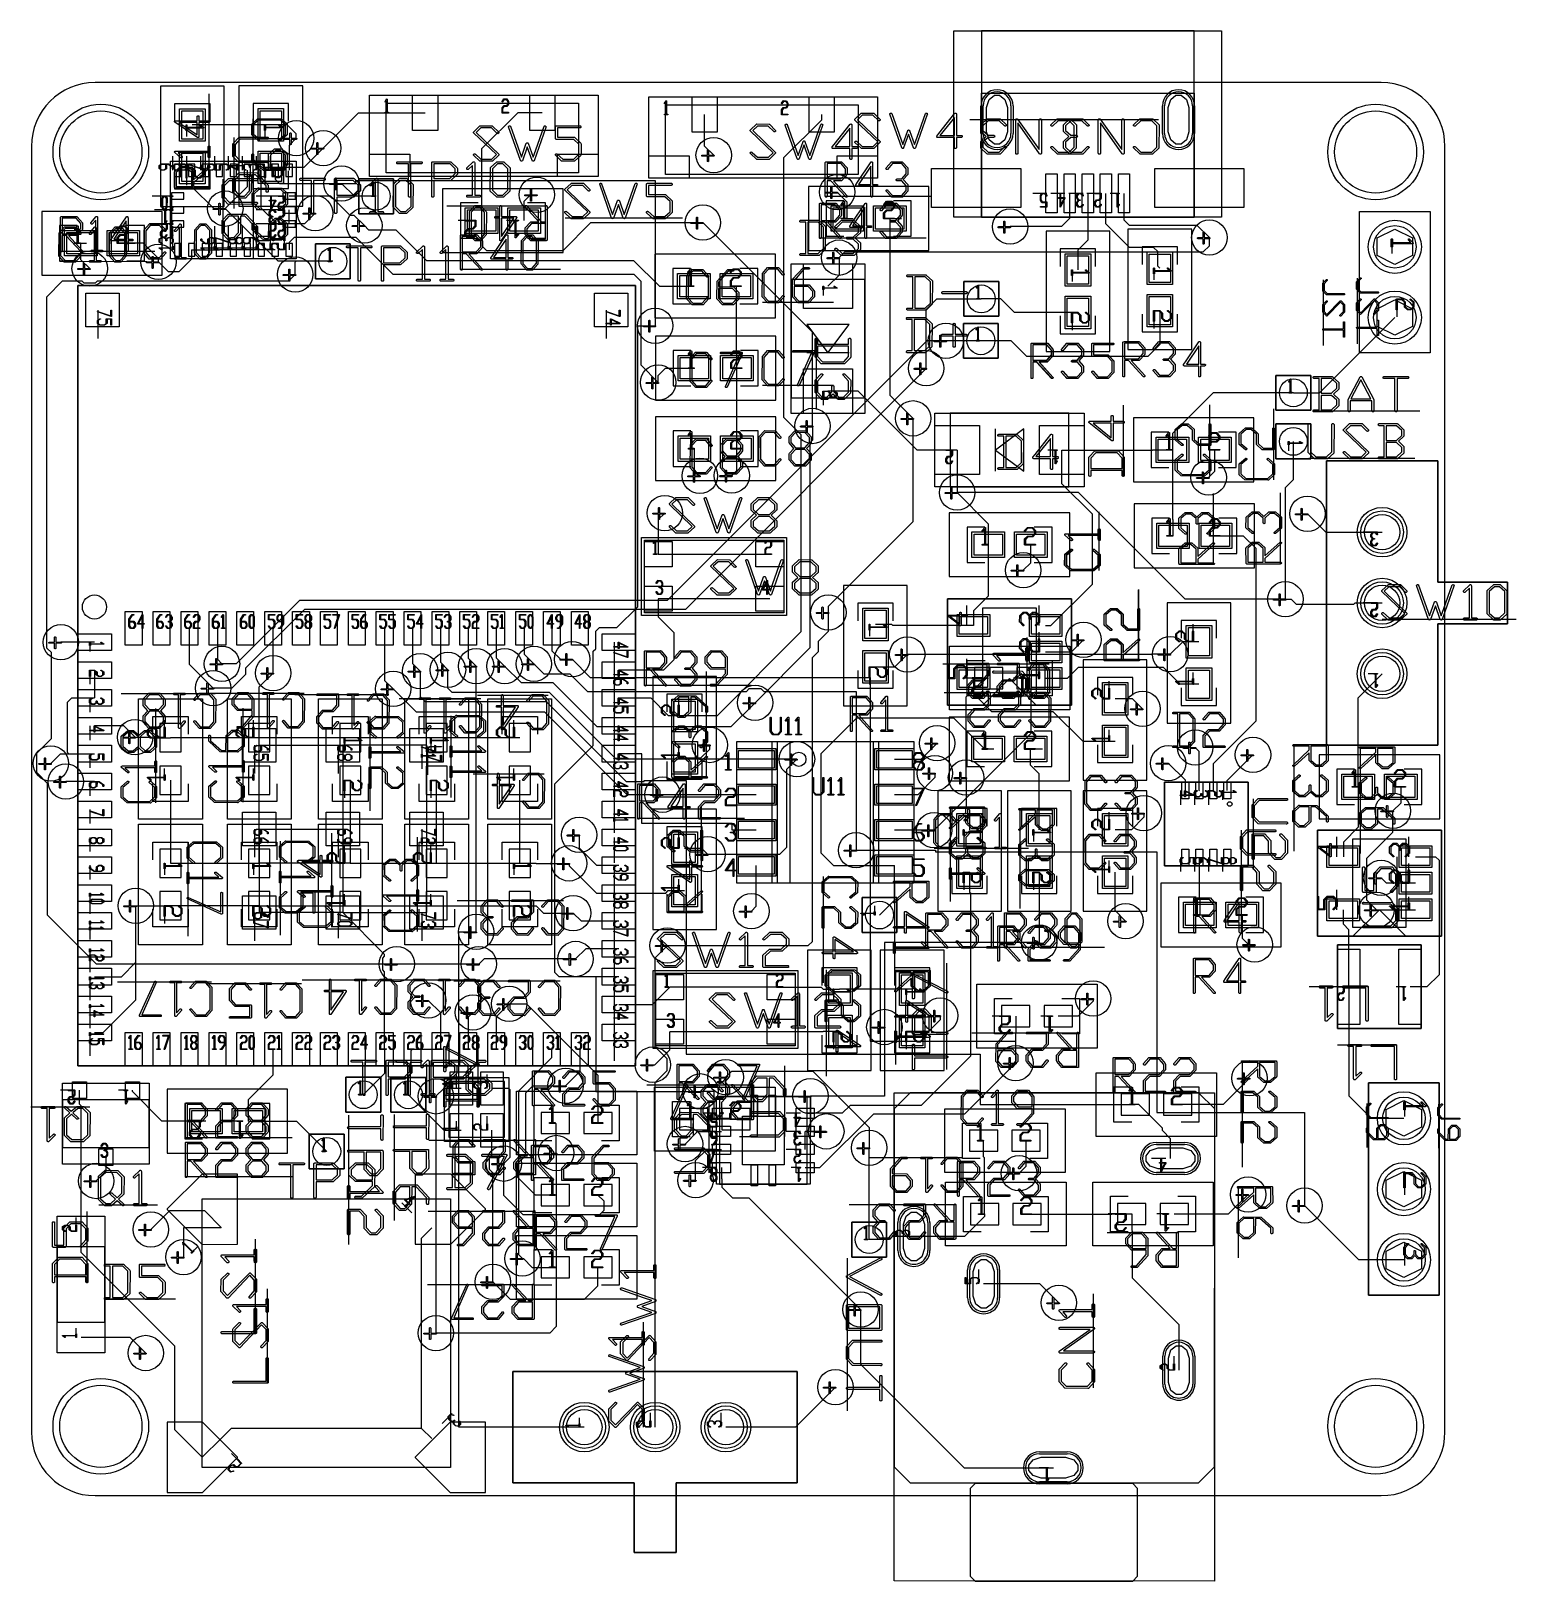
# Model space of a CAD drawing. Header units: inches. Extents: x -1 to 1.1, y -1.12 to 1.07.
import ezdxf

# ---------------------------------------------------------------- set-up
doc = ezdxf.new("R2010")
doc.units = ezdxf.units.IN
doc.header["$MEASUREMENT"] = 0
doc.linetypes.add('CENTERX2', pattern=[0.8, 0.5, -0.1, 0.1, -0.1])

msp = doc.modelspace()

# ---------------------------------------------------------------- linework, layer by layer
at = {"color": 7, "linetype": 'Continuous'}
for p, q in [((0.3046, 0.808), (0.3046, 1.071)), ((0.3046, 1.071), (0.6826, 1.071)), ((0.6439, 1.071), (0.3434, 1.071)), ((0.3434, 1.071), (0.3434, 0.808)), ((0.6439, 0.808), (0.6439, 1.071)), ((0.6826, 1.071), (0.6826, 0.808)), ((0.908, 0.998), (-0.908, 0.998)), ((-0.8158, 0.9932), (-0.8158, 0.8232)), ((-0.7258, 0.9932), (-0.8158, 0.9932)), ((-0.7258, 0.8232), (-0.7258, 0.9932)), ((-0.7049, 0.9934), (-0.7049, 0.8234)), ((-0.6149, 0.9934), (-0.7049, 0.9934)), ((-0.6149, 0.8234), (-0.6149, 0.9934)), ((-0.7458, 0.9682), (-0.7958, 0.9682)), ((-0.7958, 0.9682), (-0.7958, 0.9432)), ((-0.7458, 0.9682), (-0.7958, 0.9682)), ((-0.7958, 0.9682), (-0.7958, 0.9582)), ((-0.7458, 0.9432), (-0.7458, 0.9682)), ((-0.7458, 0.9432), (-0.7458, 0.9682)), ((-0.6349, 0.9684), (-0.6849, 0.9684)), ((-0.6849, 0.9684), (-0.6849, 0.9434)), ((-0.6349, 0.9684), (-0.6849, 0.9684)), ((-0.6849, 0.9684), (-0.6849, 0.9584)), ((-0.6349, 0.9434), (-0.6349, 0.9684)), ((-0.6349, 0.9434), (-0.6349, 0.9684)), ((-0.5207, 0.8655), (-0.5207, 0.9805)), ((-0.5207, 0.9805), (-0.1979, 0.9805)), ((-0.497, 0.8706), (-0.497, 0.969)), ((-0.497, 0.969), (-0.2254, 0.969)), ((-0.497, 0.8706), (-0.497, 0.969)), ((-0.497, 0.969), (-0.2254, 0.969)), ((-0.4597, 0.9305), (-0.4597, 0.9805)), ((-0.4597, 0.9805), (-0.4243, 0.9805)), ((-0.4243, 0.9805), (-0.4243, 0.9305)), ((-0.2944, 0.9305), (-0.2944, 0.9805)), ((-0.2944, 0.9805), (-0.2589, 0.9805)), ((-0.2589, 0.9805), (-0.2589, 0.9305)), ((-0.2254, 0.969), (-0.2254, 0.8706)), ((-0.2254, 0.969), (-0.2254, 0.8706)), ((-0.1979, 0.9805), (-0.1979, 0.8655)), ((-0.1262, 0.8631), (-0.1262, 0.978)), ((-0.1262, 0.978), (0.1966, 0.978)), ((-0.1025, 0.8681), (-0.1025, 0.9665)), ((-0.1025, 0.9665), (0.1692, 0.9665)), ((-0.1025, 0.8681), (-0.1025, 0.9665)), ((-0.1025, 0.9665), (0.1692, 0.9665)), ((-0.0652, 0.928), (-0.0652, 0.978)), ((-0.0652, 0.978), (-0.0297, 0.978)), ((-0.0297, 0.978), (-0.0297, 0.928)), ((0.1002, 0.928), (0.1002, 0.978)), ((0.1002, 0.978), (0.1356, 0.978)), ((0.1356, 0.978), (0.1356, 0.928)), ((0.1692, 0.9665), (0.1692, 0.8681)), ((0.1692, 0.9665), (0.1692, 0.8681)), ((0.1966, 0.978), (0.1966, 0.8631)), ((0.3428, 0.9261), (0.3428, 0.9654)), ((0.3434, 0.808), (0.3434, 0.9833)), ((0.3434, 0.9833), (0.6439, 0.9833)), ((0.3458, 0.9261), (0.3458, 0.9654)), ((0.3458, 0.9261), (0.3458, 0.9654)), ((0.3507, 0.963), (0.3544, 0.9744)), ((0.3544, 0.9744), (0.3618, 0.9802)), ((0.3618, 0.9802), (0.3692, 0.9802)), ((0.3692, 0.9802), (0.3765, 0.9744)), ((0.3765, 0.9744), (0.3802, 0.963)), ((0.3851, 0.9654), (0.3851, 0.9261)), ((0.3851, 0.9654), (0.3851, 0.9261)), ((0.3881, 0.9654), (0.3881, 0.9261)), ((0.5991, 0.9261), (0.5991, 0.9654)), ((0.6021, 0.9261), (0.6021, 0.9654)), ((0.6021, 0.9261), (0.6021, 0.9654)), ((0.607, 0.963), (0.6107, 0.9744)), ((0.6107, 0.9744), (0.6181, 0.9802)), ((0.6181, 0.9802), (0.6255, 0.9802)), ((0.6255, 0.9802), (0.6328, 0.9744)), ((0.6328, 0.9744), (0.6365, 0.963)), ((0.6414, 0.9654), (0.6414, 0.9261)), ((0.6414, 0.9654), (0.6414, 0.9261)), ((0.6439, 0.9833), (0.6439, 0.808)), ((0.6444, 0.9654), (0.6444, 0.9261)), ((-0.7888, 0.9612), (-0.7528, 0.9612)), ((-0.7888, 0.9152), (-0.7888, 0.9612)), ((-0.7858, 0.9582), (-0.7558, 0.9582)), ((-0.7858, 0.9182), (-0.7858, 0.9582)), ((-0.7858, 0.9582), (-0.7558, 0.9582)), ((-0.7858, 0.9182), (-0.7858, 0.9582)), ((-0.7558, 0.9582), (-0.7558, 0.9182)), ((-0.7558, 0.9582), (-0.7558, 0.9182)), ((-0.7528, 0.9612), (-0.7528, 0.9152)), ((-0.6779, 0.9614), (-0.6419, 0.9614)), ((-0.6779, 0.9154), (-0.6779, 0.9614)), ((-0.6749, 0.9584), (-0.6449, 0.9584)), ((-0.6749, 0.9184), (-0.6749, 0.9584)), ((-0.6749, 0.9584), (-0.6449, 0.9584)), ((-0.6749, 0.9184), (-0.6749, 0.9584)), ((-0.6449, 0.9584), (-0.6449, 0.9184)), ((-0.6449, 0.9584), (-0.6449, 0.9184)), ((-0.6419, 0.9614), (-0.6419, 0.9154)), ((-0.5859, 0.9056), (-0.536, 0.9555)), ((-0.536, 0.9555), (-0.442, 0.9555)), ((-0.3112, 0.9555), (-0.3623, 0.9044)), ((-0.2766, 0.9555), (-0.3112, 0.9555)), ((-0.0475, 0.9084), (-0.0475, 0.953)), ((0.0646, 0.8924), (0.1179, 0.9457)), ((0.1179, 0.9457), (0.1179, 0.953)), ((0.3507, 0.9285), (0.3507, 0.963)), ((0.3802, 0.963), (0.3802, 0.9285)), ((0.607, 0.9285), (0.607, 0.963)), ((0.6365, 0.963), (0.6365, 0.9285)), ((-0.6831, 0.9382), (-0.7708, 0.9382)), ((-0.6829, 0.9384), (-0.6831, 0.9382)), ((-0.6599, 0.9384), (-0.6829, 0.9384)), ((-0.6369, 0.9384), (-0.6599, 0.9384)), ((-0.624, 0.9256), (-0.6369, 0.9384)), ((-0.624, 0.9194), (-0.624, 0.9256)), ((-0.4243, 0.9305), (-0.4597, 0.9305)), ((-0.2589, 0.9305), (-0.2944, 0.9305)), ((-0.0297, 0.928), (-0.0652, 0.928)), ((0.1356, 0.928), (0.1002, 0.928)), ((0.3544, 0.9171), (0.3507, 0.9285)), ((0.3802, 0.9285), (0.3765, 0.9171)), ((0.6107, 0.9171), (0.607, 0.9285)), ((0.6365, 0.9285), (0.6328, 0.9171)), ((-0.998, 0.908), (-0.998, -0.908)), ((-0.7528, 0.9152), (-0.7888, 0.9152)), ((-0.7888, 0.9012), (-0.7528, 0.9012)), ((-0.7888, 0.8552), (-0.7888, 0.9012)), ((-0.7558, 0.9182), (-0.7858, 0.9182)), ((-0.7558, 0.9182), (-0.7858, 0.9182)), ((-0.7858, 0.8982), (-0.7558, 0.8982)), ((-0.7858, 0.8582), (-0.7858, 0.8982)), ((-0.7858, 0.8982), (-0.7558, 0.8982)), ((-0.7858, 0.8582), (-0.7858, 0.8982)), ((-0.7558, 0.8982), (-0.7558, 0.8582)), ((-0.7558, 0.8982), (-0.7558, 0.8582)), ((-0.7528, 0.9012), (-0.7528, 0.8552)), ((-0.6419, 0.9154), (-0.6779, 0.9154)), ((-0.6779, 0.9014), (-0.6419, 0.9014)), ((-0.6779, 0.8554), (-0.6779, 0.9014)), ((-0.6449, 0.9184), (-0.6749, 0.9184)), ((-0.6449, 0.9184), (-0.6749, 0.9184)), ((-0.6749, 0.8984), (-0.6449, 0.8984)), ((-0.6749, 0.8584), (-0.6749, 0.8984)), ((-0.6749, 0.8984), (-0.6449, 0.8984)), ((-0.6749, 0.8584), (-0.6749, 0.8984)), ((-0.6449, 0.8984), (-0.6449, 0.8584)), ((-0.6449, 0.8984), (-0.6449, 0.8584)), ((-0.6419, 0.9014), (-0.6419, 0.8554)), ((-0.624, 0.9194), (-0.6341, 0.9093)), ((-0.6341, 0.9093), (-0.6341, 0.8742)), ((-0.613, 0.8784), (-0.5859, 0.9056)), ((-0.3623, 0.9044), (-0.3623, 0.8031)), ((-0.0346, 0.8956), (-0.0475, 0.9084)), ((0.3618, 0.9113), (0.3544, 0.9171)), ((0.3692, 0.9113), (0.3618, 0.9113)), ((0.3765, 0.9171), (0.3692, 0.9113)), ((0.6181, 0.9113), (0.6107, 0.9171)), ((0.6255, 0.9113), (0.6181, 0.9113)), ((0.6328, 0.9171), (0.6255, 0.9113)), ((0.998, -0.908), (0.998, 0.908)), ((-0.8014, 0.7492), (-0.8014, 0.887)), ((-0.8014, 0.887), (-0.6242, 0.887)), ((-0.8014, 0.7492), (-0.8014, 0.887)), ((-0.8014, 0.887), (-0.6242, 0.887)), ((-0.8014, 0.7492), (-0.8014, 0.887)), ((-0.8014, 0.887), (-0.6242, 0.887)), ((-0.787, 0.883), (-0.7961, 0.883)), ((-0.7961, 0.883), (-0.7961, 0.8653)), ((-0.787, 0.8653), (-0.787, 0.883)), ((-0.7673, 0.883), (-0.7764, 0.883)), ((-0.7764, 0.883), (-0.7764, 0.8653)), ((-0.7708, 0.8782), (-0.7708, 0.8502)), ((-0.7673, 0.8653), (-0.7673, 0.883)), ((-0.7476, 0.883), (-0.7567, 0.883)), ((-0.7567, 0.883), (-0.7567, 0.8653)), ((-0.7476, 0.8653), (-0.7476, 0.883)), ((-0.728, 0.883), (-0.737, 0.883)), ((-0.737, 0.883), (-0.737, 0.8653)), ((-0.728, 0.8653), (-0.728, 0.883)), ((-0.7083, 0.883), (-0.7173, 0.883)), ((-0.7173, 0.883), (-0.7173, 0.8653)), ((-0.7083, 0.8653), (-0.7083, 0.883)), ((-0.6886, 0.883), (-0.6976, 0.883)), ((-0.6976, 0.883), (-0.6976, 0.8653)), ((-0.6886, 0.8653), (-0.6886, 0.883)), ((-0.678, 0.883), (-0.678, 0.8653)), ((-0.6689, 0.883), (-0.678, 0.883)), ((-0.6689, 0.8653), (-0.6689, 0.883)), ((-0.6599, 0.8784), (-0.613, 0.8784)), ((-0.6492, 0.883), (-0.6583, 0.883)), ((-0.6583, 0.883), (-0.6583, 0.8653)), ((-0.6492, 0.8653), (-0.6492, 0.883)), ((-0.6295, 0.883), (-0.6386, 0.883)), ((-0.6386, 0.883), (-0.6386, 0.8653)), ((-0.6295, 0.8653), (-0.6295, 0.883)), ((-0.6242, 0.887), (-0.6242, 0.7492)), ((-0.6242, 0.887), (-0.6242, 0.7492)), ((-0.6242, 0.887), (-0.6242, 0.7492)), ((-0.5207, 0.8655), (-0.5207, 0.897)), ((-0.5207, 0.897), (-0.4637, 0.897)), ((-0.4637, 0.897), (-0.4637, 0.8655)), ((-0.255, 0.8655), (-0.255, 0.897)), ((-0.255, 0.897), (-0.1979, 0.897)), ((-0.1979, 0.897), (-0.1979, 0.8655)), ((-0.1262, 0.8631), (-0.1262, 0.8946)), ((-0.1262, 0.8946), (-0.0691, 0.8946)), ((-0.0691, 0.8946), (-0.0691, 0.8631)), ((0.0646, 0.5251), (0.0646, 0.8924)), ((0.1396, 0.8631), (0.1396, 0.8946)), ((0.1396, 0.8946), (0.1966, 0.8946)), ((0.1966, 0.8946), (0.1966, 0.8631)), ((0.2731, 0.8217), (0.2731, 0.8769)), ((0.2731, 0.8769), (0.3991, 0.8769)), ((0.3991, 0.8769), (0.3991, 0.8217)), ((0.5881, 0.8217), (0.5881, 0.8769)), ((0.5881, 0.8769), (0.7141, 0.8769)), ((0.7141, 0.8769), (0.7141, 0.8217)), ((-0.7961, 0.8653), (-0.787, 0.8653)), ((-0.7958, 0.8732), (-0.7958, 0.8482)), ((-0.7958, 0.8582), (-0.7958, 0.8482)), ((-0.7528, 0.8552), (-0.7888, 0.8552)), ((-0.7558, 0.8582), (-0.7858, 0.8582)), ((-0.7558, 0.8582), (-0.7858, 0.8582)), ((-0.7764, 0.8653), (-0.7673, 0.8653)), ((-0.7567, 0.8653), (-0.7476, 0.8653)), ((-0.7458, 0.8482), (-0.7458, 0.8732)), ((-0.7458, 0.8482), (-0.7458, 0.8732)), ((-0.737, 0.8653), (-0.728, 0.8653)), ((-0.7173, 0.8653), (-0.7083, 0.8653)), ((-0.6976, 0.8653), (-0.6886, 0.8653)), ((-0.6931, 0.8512), (-0.6931, 0.8742)), ((-0.6849, 0.8734), (-0.6849, 0.8484)), ((-0.6849, 0.8584), (-0.6849, 0.8484)), ((-0.678, 0.8653), (-0.6689, 0.8653)), ((-0.6419, 0.8554), (-0.6779, 0.8554)), ((-0.6449, 0.8584), (-0.6749, 0.8584)), ((-0.6449, 0.8584), (-0.6749, 0.8584)), ((-0.6734, 0.8209), (-0.6734, 0.8742)), ((-0.6583, 0.8653), (-0.6492, 0.8653)), ((-0.6537, 0.8742), (-0.6537, 0.8616)), ((-0.6537, 0.8616), (-0.6477, 0.8556)), ((-0.6477, 0.8556), (-0.58, 0.8556)), ((-0.6386, 0.8653), (-0.6295, 0.8653)), ((-0.6349, 0.8484), (-0.6349, 0.8734)), ((-0.6349, 0.8484), (-0.6349, 0.8734)), ((-0.58, 0.8556), (-0.56, 0.8556)), ((-0.5419, 0.8375), (-0.56, 0.8556)), ((-0.56, 0.8556), (-0.54, 0.8556)), ((-0.54, 0.8556), (-0.54, 0.8597)), ((-0.54, 0.8597), (-0.1172, 0.8597)), ((-0.4865, 0.8621), (-0.5358, 0.8621)), ((-0.5358, 0.8621), (-0.5358, 0.8128)), ((-0.4865, 0.8621), (-0.5358, 0.8621)), ((-0.5358, 0.8621), (-0.5358, 0.8128)), ((-0.5358, 0.8128), (-0.5358, 0.8621)), ((-0.5358, 0.8621), (-0.4865, 0.8621)), ((-0.4637, 0.8655), (-0.5207, 0.8655)), ((-0.1979, 0.8655), (-0.5207, 0.8655)), ((-0.2254, 0.8706), (-0.497, 0.8706)), ((-0.2254, 0.8706), (-0.497, 0.8706)), ((-0.4865, 0.8128), (-0.4865, 0.8621)), ((-0.4865, 0.8128), (-0.4865, 0.8621)), ((-0.4865, 0.8621), (-0.4865, 0.8128)), ((-0.1979, 0.8655), (-0.255, 0.8655)), ((-0.0691, 0.8631), (-0.1262, 0.8631)), ((0.1966, 0.8631), (-0.1262, 0.8631)), ((-0.1172, 0.8597), (-0.1172, 0.6546)), ((0.1692, 0.8681), (-0.1025, 0.8681)), ((0.1692, 0.8681), (-0.1025, 0.8681)), ((0.1966, 0.8631), (0.1396, 0.8631)), ((0.4346, 0.8139), (0.4346, 0.869)), ((0.4346, 0.869), (0.4503, 0.869)), ((0.4503, 0.869), (0.4503, 0.8139)), ((0.4601, 0.8139), (0.4601, 0.869)), ((0.4601, 0.869), (0.4759, 0.869)), ((0.4759, 0.869), (0.4759, 0.8139)), ((0.4857, 0.8139), (0.4857, 0.869)), ((0.4857, 0.869), (0.5015, 0.869)), ((0.5015, 0.869), (0.5015, 0.8139)), ((0.5113, 0.8139), (0.5113, 0.869)), ((0.5113, 0.869), (0.5271, 0.869)), ((0.5271, 0.869), (0.5271, 0.8139)), ((0.5369, 0.8139), (0.5369, 0.869)), ((0.5369, 0.869), (0.5527, 0.869)), ((0.5527, 0.869), (0.5527, 0.8139)), ((-0.7827, 0.8423), (-0.8004, 0.8423)), ((-0.8004, 0.8423), (-0.8004, 0.8332)), ((-0.8004, 0.8332), (-0.7827, 0.8332)), ((-0.7958, 0.8482), (-0.7458, 0.8482)), ((-0.7958, 0.8482), (-0.7458, 0.8482)), ((-0.7827, 0.8332), (-0.7827, 0.8423)), ((-0.7708, 0.8502), (-0.7406, 0.82)), ((-0.7242, 0.82), (-0.6931, 0.8512)), ((-0.6849, 0.8484), (-0.6349, 0.8484)), ((-0.6849, 0.8484), (-0.6349, 0.8484)), ((-0.6252, 0.8423), (-0.6429, 0.8423)), ((-0.6429, 0.8423), (-0.6429, 0.8332)), ((-0.6429, 0.8332), (-0.6252, 0.8332)), ((-0.5753, 0.8378), (-0.6341, 0.8378)), ((-0.6252, 0.8332), (-0.6252, 0.8423)), ((-0.5478, 0.8103), (-0.5753, 0.8378)), ((-0.5399, 0.8375), (-0.5419, 0.8375)), ((-0.5112, 0.8375), (-0.5399, 0.8375)), ((-0.2473, 0.8481), (-0.4173, 0.8481)), ((-0.4173, 0.8481), (-0.4173, 0.7581)), ((-0.3023, 0.8306), (-0.2932, 0.8397)), ((-0.2932, 0.8397), (-0.2844, 0.8397)), ((-0.2473, 0.7581), (-0.2473, 0.8481)), ((0.2691, 0.8511), (0.0991, 0.8511)), ((0.0991, 0.8511), (0.0991, 0.7611)), ((0.1541, 0.8291), (0.1398, 0.8434)), ((0.2691, 0.7611), (0.2691, 0.8511)), ((0.468, 0.8414), (0.468, 0.8059)), ((0.4936, 0.8414), (0.4936, 0.7753)), ((0.5192, 0.7986), (0.5192, 0.8414)), ((0.5448, 0.8038), (0.5448, 0.8414)), ((-0.8132, 0.8162), (-0.9832, 0.8162)), ((-0.9832, 0.8162), (-0.9832, 0.7262)), ((-0.8158, 0.8232), (-0.7258, 0.8232)), ((-0.8132, 0.7262), (-0.8132, 0.8162)), ((-0.7827, 0.8226), (-0.8004, 0.8226)), ((-0.8004, 0.8226), (-0.8004, 0.8136)), ((-0.8004, 0.8136), (-0.7827, 0.8136)), ((-0.7827, 0.8136), (-0.7827, 0.8226)), ((-0.7406, 0.82), (-0.7242, 0.82)), ((-0.6497, 0.7456), (-0.7242, 0.82)), ((-0.7049, 0.8234), (-0.6149, 0.8234)), ((-0.6509, 0.7984), (-0.6734, 0.8209)), ((-0.6252, 0.8226), (-0.6429, 0.8226)), ((-0.6429, 0.8226), (-0.6429, 0.8136)), ((-0.6429, 0.8136), (-0.6252, 0.8136)), ((-0.6341, 0.7984), (-0.6341, 0.8181)), ((-0.6252, 0.8136), (-0.6252, 0.8226)), ((-0.5974, 0.8135), (-0.6125, 0.7984)), ((-0.5421, 0.8103), (-0.5478, 0.8103)), ((-0.5279, 0.7961), (-0.5421, 0.8103)), ((-0.5358, 0.8128), (-0.4865, 0.8128)), ((-0.5358, 0.8128), (-0.4865, 0.8128)), ((-0.4865, 0.8128), (-0.5358, 0.8128)), ((-0.3673, 0.8281), (-0.3923, 0.8281)), ((-0.3923, 0.8281), (-0.3923, 0.7781)), ((-0.3823, 0.8281), (-0.3923, 0.8281)), ((-0.3923, 0.8281), (-0.3923, 0.7781)), ((-0.3853, 0.7851), (-0.3853, 0.8211)), ((-0.3853, 0.8211), (-0.3393, 0.8211)), ((-0.3823, 0.7881), (-0.3823, 0.8181)), ((-0.3823, 0.8181), (-0.3423, 0.8181)), ((-0.3823, 0.7881), (-0.3823, 0.8181)), ((-0.3823, 0.8181), (-0.3423, 0.8181)), ((-0.3423, 0.8181), (-0.3423, 0.7881)), ((-0.3423, 0.8181), (-0.3423, 0.7881)), ((-0.3393, 0.8211), (-0.3393, 0.7851)), ((-0.3253, 0.7851), (-0.3253, 0.8211)), ((-0.3253, 0.8211), (-0.2793, 0.8211)), ((-0.3223, 0.7881), (-0.3223, 0.8181)), ((-0.3223, 0.8181), (-0.2823, 0.8181)), ((-0.3223, 0.7881), (-0.3223, 0.8181)), ((-0.3223, 0.8181), (-0.2823, 0.8181)), ((-0.3023, 0.8031), (-0.3023, 0.8306)), ((-0.2723, 0.8281), (-0.2973, 0.8281)), ((-0.2723, 0.8281), (-0.2823, 0.8281)), ((-0.2823, 0.8181), (-0.2823, 0.7881)), ((-0.2823, 0.8181), (-0.2823, 0.7881)), ((-0.2793, 0.8211), (-0.2793, 0.7851)), ((-0.2723, 0.7781), (-0.2723, 0.8281)), ((-0.2723, 0.7781), (-0.2723, 0.8281)), ((0.1491, 0.8311), (0.1241, 0.8311)), ((0.1241, 0.8311), (0.1241, 0.7811)), ((0.1491, 0.8311), (0.1241, 0.8311)), ((0.1241, 0.8311), (0.1241, 0.7811)), ((0.1311, 0.7881), (0.1311, 0.8241)), ((0.1311, 0.8241), (0.1771, 0.8241)), ((0.1341, 0.7911), (0.1341, 0.8211)), ((0.1341, 0.8211), (0.1741, 0.8211)), ((0.1341, 0.7911), (0.1341, 0.8211)), ((0.1341, 0.8211), (0.1741, 0.8211)), ((0.1541, 0.8061), (0.1541, 0.8291)), ((0.1741, 0.8211), (0.1741, 0.7911)), ((0.1741, 0.8211), (0.1741, 0.7911)), ((0.1771, 0.8241), (0.1771, 0.7881)), ((0.1911, 0.7881), (0.1911, 0.8241)), ((0.1911, 0.8241), (0.2371, 0.8241)), ((0.1941, 0.7911), (0.1941, 0.8211)), ((0.1941, 0.8211), (0.2341, 0.8211)), ((0.1941, 0.7911), (0.1941, 0.8211)), ((0.1941, 0.8211), (0.2341, 0.8211)), ((0.2441, 0.8311), (0.2191, 0.8311)), ((0.2441, 0.8311), (0.2191, 0.8311)), ((0.2341, 0.8211), (0.2341, 0.7911)), ((0.2341, 0.8211), (0.2341, 0.7911)), ((0.2371, 0.8241), (0.2371, 0.7881)), ((0.2441, 0.7811), (0.2441, 0.8311)), ((0.2441, 0.7811), (0.2441, 0.8311)), ((0.3991, 0.8217), (0.2731, 0.8217)), ((0.4503, 0.8139), (0.4346, 0.8139)), ((0.4759, 0.8139), (0.4601, 0.8139)), ((0.5015, 0.8139), (0.4857, 0.8139)), ((0.5271, 0.8139), (0.5113, 0.8139)), ((0.5527, 0.8139), (0.5369, 0.8139)), ((0.7141, 0.8217), (0.5881, 0.8217)), ((0.8772, 0.8161), (0.9772, 0.8161)), ((0.8772, 0.6161), (0.8772, 0.8161)), ((0.8772, 0.8161), (0.9772, 0.8161)), ((0.8772, 0.6161), (0.8772, 0.8161)), ((0.8772, 0.8161), (0.9772, 0.8161)), ((0.8772, 0.6161), (0.8772, 0.8161)), ((0.9772, 0.8161), (0.9772, 0.6161)), ((0.9772, 0.8161), (0.9772, 0.6161)), ((0.9772, 0.8161), (0.9772, 0.6161)), ((-0.9332, 0.7962), (-0.9582, 0.7962)), ((-0.9582, 0.7962), (-0.9582, 0.7462)), ((-0.9332, 0.7962), (-0.9582, 0.7962)), ((-0.9582, 0.7962), (-0.9582, 0.7462)), ((-0.9512, 0.7532), (-0.9512, 0.7892)), ((-0.9512, 0.7892), (-0.9052, 0.7892)), ((-0.9052, 0.7892), (-0.9052, 0.7532)), ((-0.8912, 0.7532), (-0.8912, 0.7892)), ((-0.8912, 0.7892), (-0.8452, 0.7892)), ((-0.8382, 0.7962), (-0.8632, 0.7962)), ((-0.8382, 0.7962), (-0.8632, 0.7962)), ((-0.8452, 0.7892), (-0.8452, 0.7532)), ((-0.8382, 0.7462), (-0.8382, 0.7962)), ((-0.8382, 0.7462), (-0.8382, 0.7962)), ((-0.7827, 0.8029), (-0.8004, 0.8029)), ((-0.8004, 0.8029), (-0.8004, 0.7939)), ((-0.8004, 0.7939), (-0.7827, 0.7939)), ((-0.7827, 0.7939), (-0.7827, 0.8029)), ((-0.6341, 0.7984), (-0.6509, 0.7984)), ((-0.6252, 0.8029), (-0.6429, 0.8029)), ((-0.6429, 0.8029), (-0.6429, 0.7939)), ((-0.6429, 0.7939), (-0.6252, 0.7939)), ((-0.6125, 0.7984), (-0.6341, 0.7984)), ((-0.6252, 0.7939), (-0.6252, 0.8029)), ((-0.5279, 0.7961), (-0.5221, 0.7903)), ((-0.5221, 0.7903), (-0.4835, 0.7903)), ((-0.4835, 0.7903), (-0.4401, 0.7469)), ((-0.3623, 0.8031), (-0.3623, 0.7801)), ((-0.2471, 0.761), (-0.2079, 0.8003)), ((-0.2079, 0.8003), (-0.0499, 0.8003)), ((0.105, 0.6453), (-0.0499, 0.8003)), ((0.1741, 0.7911), (0.1341, 0.7911)), ((0.1741, 0.7911), (0.1341, 0.7911)), ((0.2341, 0.7911), (0.1941, 0.7911)), ((0.2341, 0.7911), (0.1941, 0.7911)), ((0.2141, 0.8061), (0.2141, 0.5566)), ((0.6826, 0.808), (0.3046, 0.808)), ((0.3434, 0.808), (0.6439, 0.808)), ((0.6439, 0.808), (0.3434, 0.808)), ((0.4567, 0.7946), (0.3839, 0.7946)), ((0.4347, 0.7884), (0.4347, 0.6184)), ((0.5247, 0.7884), (0.4347, 0.7884)), ((0.468, 0.8059), (0.4567, 0.7946)), ((0.5525, 0.7653), (0.5192, 0.7986)), ((0.5247, 0.6184), (0.5247, 0.7884)), ((0.5525, 0.7961), (0.5448, 0.8038)), ((0.5504, 0.7909), (0.5504, 0.6209)), ((0.6404, 0.7909), (0.5504, 0.7909)), ((0.6483, 0.7961), (0.5525, 0.7961)), ((0.6404, 0.6209), (0.6404, 0.7909)), ((0.6653, 0.7791), (0.6483, 0.7961)), ((0.9022, 0.7786), (0.9272, 0.7911)), ((0.9272, 0.7911), (0.9522, 0.7786)), ((-0.9482, 0.7562), (-0.9482, 0.7862)), ((-0.9482, 0.7862), (-0.9082, 0.7862)), ((-0.9482, 0.7562), (-0.9482, 0.7862)), ((-0.9482, 0.7862), (-0.9082, 0.7862)), ((-0.9282, 0.7479), (-0.9282, 0.7712)), ((-0.9082, 0.7862), (-0.9082, 0.7562)), ((-0.9082, 0.7862), (-0.9082, 0.7562)), ((-0.8882, 0.7562), (-0.8882, 0.7862)), ((-0.8882, 0.7862), (-0.8482, 0.7862)), ((-0.8882, 0.7562), (-0.8882, 0.7862)), ((-0.8882, 0.7862), (-0.8482, 0.7862)), ((-0.8402, 0.7712), (-0.8682, 0.7712)), ((-0.8482, 0.7862), (-0.8482, 0.7562)), ((-0.8482, 0.7862), (-0.8482, 0.7562)), ((-0.8187, 0.7497), (-0.8402, 0.7712)), ((-0.787, 0.7708), (-0.7961, 0.7708)), ((-0.7961, 0.7708), (-0.7961, 0.7531)), ((-0.787, 0.7531), (-0.787, 0.7708)), ((-0.7673, 0.7708), (-0.7764, 0.7708)), ((-0.7764, 0.7708), (-0.7764, 0.7531)), ((-0.7673, 0.7531), (-0.7673, 0.7708)), ((-0.7476, 0.7708), (-0.7567, 0.7708)), ((-0.7567, 0.7708), (-0.7567, 0.7531)), ((-0.7476, 0.7531), (-0.7476, 0.7708)), ((-0.728, 0.7708), (-0.737, 0.7708)), ((-0.737, 0.7708), (-0.737, 0.7531)), ((-0.728, 0.7531), (-0.728, 0.7708)), ((-0.7083, 0.7708), (-0.7173, 0.7708)), ((-0.7173, 0.7708), (-0.7173, 0.7531)), ((-0.7083, 0.7531), (-0.7083, 0.7708)), ((-0.6886, 0.7708), (-0.6976, 0.7708)), ((-0.6976, 0.7708), (-0.6976, 0.7531)), ((-0.6886, 0.7531), (-0.6886, 0.7708)), ((-0.678, 0.7708), (-0.678, 0.7531)), ((-0.6689, 0.7708), (-0.678, 0.7708)), ((-0.6689, 0.7531), (-0.6689, 0.7708)), ((-0.6492, 0.7708), (-0.6583, 0.7708)), ((-0.6583, 0.7708), (-0.6583, 0.7531)), ((-0.6492, 0.7531), (-0.6492, 0.7708)), ((-0.6295, 0.7708), (-0.6386, 0.7708)), ((-0.6386, 0.7708), (-0.6386, 0.7531)), ((-0.6272, 0.7791), (-0.6341, 0.7723)), ((-0.6341, 0.7723), (-0.6341, 0.762)), ((-0.6295, 0.7531), (-0.6295, 0.7708)), ((-0.5392, 0.7791), (-0.6272, 0.7791)), ((-0.5478, 0.7702), (-0.597, 0.7702)), ((-0.597, 0.7702), (-0.597, 0.7209)), ((-0.5478, 0.7702), (-0.597, 0.7702)), ((-0.597, 0.7702), (-0.597, 0.7209)), ((-0.597, 0.7209), (-0.597, 0.7702)), ((-0.597, 0.7702), (-0.5478, 0.7702)), ((-0.5478, 0.7209), (-0.5478, 0.7702)), ((-0.5478, 0.7209), (-0.5478, 0.7702)), ((-0.5478, 0.7702), (-0.5478, 0.7209)), ((-0.4871, 0.727), (-0.5392, 0.7791)), ((-0.3923, 0.7781), (-0.3673, 0.7781)), ((-0.3923, 0.7781), (-0.3673, 0.7781)), ((-0.3393, 0.7851), (-0.3853, 0.7851)), ((-0.3423, 0.7881), (-0.3823, 0.7881)), ((-0.3423, 0.7881), (-0.3823, 0.7881)), ((-0.3623, 0.7801), (-0.3613, 0.7791)), ((-0.3613, 0.7791), (-0.3613, 0.767)), ((-0.3613, 0.767), (-0.3553, 0.761)), ((-0.2793, 0.7851), (-0.3253, 0.7851)), ((-0.2823, 0.7881), (-0.3223, 0.7881)), ((-0.2823, 0.7881), (-0.3223, 0.7881)), ((-0.2973, 0.7781), (-0.2723, 0.7781)), ((-0.2973, 0.7781), (-0.2723, 0.7781)), ((0.1241, 0.7811), (0.1491, 0.7811)), ((0.1241, 0.7811), (0.1341, 0.7811)), ((0.1771, 0.7881), (0.1311, 0.7881)), ((0.2371, 0.7881), (0.1911, 0.7881)), ((0.2191, 0.7811), (0.2441, 0.7811)), ((0.2341, 0.7811), (0.2441, 0.7811)), ((0.4936, 0.7753), (0.4797, 0.7614)), ((0.6566, 0.7589), (0.6653, 0.7677)), ((0.6653, 0.7677), (0.6653, 0.7791)), ((0.9022, 0.7536), (0.9022, 0.7786)), ((0.9522, 0.7786), (0.9522, 0.7536)), ((-0.9582, 0.7462), (-0.9332, 0.7462)), ((-0.9582, 0.7462), (-0.9482, 0.7462)), ((-0.9052, 0.7532), (-0.9512, 0.7532)), ((-0.9082, 0.7562), (-0.9482, 0.7562)), ((-0.9082, 0.7562), (-0.9482, 0.7562)), ((-0.9157, 0.7354), (-0.9282, 0.7479)), ((-0.8452, 0.7532), (-0.8912, 0.7532)), ((-0.8482, 0.7562), (-0.8882, 0.7562)), ((-0.8482, 0.7562), (-0.8882, 0.7562)), ((-0.8632, 0.7462), (-0.8382, 0.7462)), ((-0.8482, 0.7462), (-0.8382, 0.7462)), ((-0.8187, 0.7448), (-0.8187, 0.7497)), ((-0.8046, 0.7306), (-0.8187, 0.7448)), ((-0.6242, 0.7492), (-0.8014, 0.7492)), ((-0.6242, 0.7492), (-0.8014, 0.7492)), ((-0.6242, 0.7492), (-0.8014, 0.7492)), ((-0.7961, 0.7531), (-0.787, 0.7531)), ((-0.7719, 0.7488), (-0.79, 0.7306)), ((-0.7764, 0.7531), (-0.7673, 0.7531)), ((-0.7719, 0.762), (-0.7522, 0.762)), ((-0.7719, 0.762), (-0.7719, 0.7488)), ((-0.7567, 0.7531), (-0.7476, 0.7531)), ((-0.7522, 0.762), (-0.7325, 0.762)), ((-0.737, 0.7531), (-0.728, 0.7531)), ((-0.7128, 0.762), (-0.7325, 0.762)), ((-0.7173, 0.7531), (-0.7083, 0.7531)), ((-0.6931, 0.762), (-0.7128, 0.762)), ((-0.6976, 0.7531), (-0.6886, 0.7531)), ((-0.6734, 0.762), (-0.6931, 0.762)), ((-0.678, 0.7531), (-0.6689, 0.7531)), ((-0.6537, 0.762), (-0.6734, 0.762)), ((-0.6583, 0.7531), (-0.6492, 0.7531)), ((-0.6243, 0.7456), (-0.6497, 0.7456)), ((-0.6386, 0.7531), (-0.6295, 0.7531)), ((-0.6254, 0.7444), (-0.6243, 0.7456)), ((-0.5724, 0.7456), (-0.6243, 0.7456)), ((-0.4401, 0.7469), (-0.1476, 0.7469)), ((-0.4173, 0.7581), (-0.2473, 0.7581)), ((-0.3553, 0.761), (-0.2471, 0.761)), ((-0.1476, 0.7469), (-0.1113, 0.7106)), ((0.0525, 0.7556), (-0.1175, 0.7556)), ((-0.1175, 0.7556), (-0.1175, 0.6656)), ((0.0525, 0.6656), (0.0525, 0.7556)), ((0.0991, 0.7611), (0.2691, 0.7611)), ((0.1424, 0.7508), (0.1505, 0.7589)), ((0.1424, 0.7508), (0.1424, 0.726)), ((0.1505, 0.7589), (0.6566, 0.7589)), ((0.5047, 0.7634), (0.4547, 0.7634)), ((0.4547, 0.7634), (0.4547, 0.7384)), ((0.5047, 0.7634), (0.4547, 0.7634)), ((0.4547, 0.7634), (0.4547, 0.7534)), ((0.4617, 0.7564), (0.4977, 0.7564)), ((0.4617, 0.7104), (0.4617, 0.7564)), ((0.4647, 0.7534), (0.4947, 0.7534)), ((0.4647, 0.7134), (0.4647, 0.7534)), ((0.4647, 0.7534), (0.4947, 0.7534)), ((0.4647, 0.7134), (0.4647, 0.7534)), ((0.4797, 0.7614), (0.4797, 0.7334)), ((0.4947, 0.7534), (0.4947, 0.7134)), ((0.4947, 0.7534), (0.4947, 0.7134)), ((0.4977, 0.7564), (0.4977, 0.7104)), ((0.5047, 0.7384), (0.5047, 0.7634)), ((0.5047, 0.7384), (0.5047, 0.7634)), ((0.5865, 0.7653), (0.5525, 0.7653)), ((0.6204, 0.7659), (0.5704, 0.7659)), ((0.5704, 0.7659), (0.5704, 0.7409)), ((0.6204, 0.7659), (0.5704, 0.7659)), ((0.5704, 0.7659), (0.5704, 0.7559)), ((0.5774, 0.7589), (0.6134, 0.7589)), ((0.5774, 0.7129), (0.5774, 0.7589)), ((0.5804, 0.7559), (0.6104, 0.7559)), ((0.5804, 0.7159), (0.5804, 0.7559)), ((0.5804, 0.7559), (0.6104, 0.7559)), ((0.5804, 0.7159), (0.5804, 0.7559)), ((0.5925, 0.7593), (0.5865, 0.7653)), ((0.5925, 0.7388), (0.5925, 0.7593)), ((0.6104, 0.7559), (0.6104, 0.7159)), ((0.6104, 0.7559), (0.6104, 0.7159)), ((0.6134, 0.7589), (0.6134, 0.7129)), ((0.6204, 0.7409), (0.6204, 0.7659)), ((0.6204, 0.7409), (0.6204, 0.7659)), ((0.9272, 0.7411), (0.9022, 0.7536)), ((0.9522, 0.7536), (0.9272, 0.7411)), ((-0.9832, 0.7262), (-0.8132, 0.7262)), ((-0.79, 0.7306), (-0.8046, 0.7306)), ((-0.6344, 0.718), (-0.6254, 0.727)), ((-0.6254, 0.727), (-0.6254, 0.7444)), ((-0.147, 0.727), (-0.4871, 0.727)), ((-0.1372, 0.7171), (-0.147, 0.727)), ((-0.0675, 0.7356), (-0.0925, 0.7356)), ((-0.0925, 0.7356), (-0.0925, 0.6856)), ((-0.0675, 0.7356), (-0.0925, 0.7356)), ((-0.0925, 0.7356), (-0.0925, 0.6856)), ((-0.0855, 0.6926), (-0.0855, 0.7286)), ((-0.0855, 0.7286), (-0.0395, 0.7286)), ((-0.0825, 0.6956), (-0.0825, 0.7256)), ((-0.0825, 0.7256), (-0.0425, 0.7256)), ((-0.0825, 0.6956), (-0.0825, 0.7256)), ((-0.0825, 0.7256), (-0.0425, 0.7256)), ((-0.0425, 0.7256), (-0.0425, 0.6956)), ((-0.0425, 0.7256), (-0.0425, 0.6956)), ((-0.0395, 0.7286), (-0.0395, 0.6926)), ((-0.0255, 0.6926), (-0.0255, 0.7286)), ((-0.0255, 0.7286), (0.0205, 0.7286)), ((-0.0225, 0.6956), (-0.0225, 0.7256)), ((-0.0225, 0.7256), (0.0175, 0.7256)), ((-0.0225, 0.6956), (-0.0225, 0.7256)), ((-0.0225, 0.7256), (0.0175, 0.7256)), ((0.0275, 0.7356), (0.0025, 0.7356)), ((0.0275, 0.7356), (0.0025, 0.7356)), ((0.0175, 0.7256), (0.0175, 0.6956)), ((0.0175, 0.7256), (0.0175, 0.6956)), ((0.0205, 0.7286), (0.0205, 0.6926)), ((0.0275, 0.6856), (0.0275, 0.7356)), ((0.0275, 0.6856), (0.0275, 0.7356)), ((0.0746, 0.7419), (0.1789, 0.7419)), ((0.0746, 0.5308), (0.0746, 0.7419)), ((0.0923, 0.7419), (0.1612, 0.7419)), ((0.0923, 0.6789), (0.0923, 0.7419)), ((0.1424, 0.726), (0.1268, 0.7104)), ((0.1612, 0.7419), (0.1612, 0.6789)), ((0.1789, 0.7419), (0.1789, 0.5308)), ((0.5954, 0.7359), (0.5925, 0.7388)), ((-0.9763, 0.6956), (-0.9539, 0.718)), ((-0.9539, 0.718), (-0.9266, 0.718)), ((-0.9323, 0.7115), (-0.1449, 0.7115)), ((-0.9323, -0.3909), (-0.9323, 0.7115)), ((-0.1449, 0.7115), (-0.9323, 0.7115)), ((-0.9323, 0.7115), (-0.9323, -0.3909)), ((-0.1449, 0.7115), (-0.9323, 0.7115)), ((-0.9323, 0.7115), (-0.9323, -0.3909)), ((-0.9266, 0.718), (-0.924, 0.7154)), ((-0.924, 0.7154), (-0.9074, 0.7154)), ((-0.9074, 0.7154), (-0.9049, 0.718)), ((-0.9049, 0.718), (-0.6344, 0.718)), ((-0.597, 0.7209), (-0.5478, 0.7209)), ((-0.597, 0.7209), (-0.5478, 0.7209)), ((-0.5478, 0.7209), (-0.597, 0.7209)), ((-0.1449, 0.7115), (-0.1449, -0.3909)), ((-0.1449, -0.3909), (-0.1449, 0.7115)), ((-0.1449, -0.3909), (-0.1449, 0.7115)), ((-0.1372, 0.5987), (-0.1372, 0.7171)), ((-0.1113, 0.7106), (-0.0625, 0.7106)), ((-0.0025, 0.6184), (-0.0025, 0.7106)), ((0.0746, 0.72), (0.0746, 0.5527)), ((0.1789, 0.72), (0.0746, 0.72)), ((0.0746, 0.72), (0.0746, 0.5527)), ((0.1789, 0.72), (0.0746, 0.72)), ((0.1789, 0.5527), (0.1789, 0.72)), ((0.1789, 0.5527), (0.1789, 0.72)), ((0.3679, 0.7171), (0.3187, 0.7171)), ((0.3187, 0.7171), (0.3187, 0.6679)), ((0.3679, 0.7171), (0.3187, 0.7171)), ((0.3187, 0.7171), (0.3187, 0.6679)), ((0.3187, 0.6679), (0.3187, 0.7171)), ((0.3187, 0.7171), (0.3679, 0.7171)), ((0.3679, 0.6679), (0.3679, 0.7171)), ((0.3679, 0.6679), (0.3679, 0.7171)), ((0.3679, 0.7171), (0.3679, 0.6679)), ((0.4977, 0.7104), (0.4617, 0.7104)), ((0.4947, 0.7134), (0.4647, 0.7134)), ((0.4947, 0.7134), (0.4647, 0.7134)), ((0.6134, 0.7129), (0.5774, 0.7129)), ((0.6104, 0.7159), (0.5804, 0.7159)), ((0.6104, 0.7159), (0.5804, 0.7159)), ((-0.9763, 0.1992), (-0.9763, 0.6956)), ((-0.9213, 0.7005), (-0.874, 0.7005)), ((-0.9213, 0.6532), (-0.9213, 0.7005)), ((-0.874, 0.7005), (-0.874, 0.6532)), ((-0.2031, 0.7005), (-0.1559, 0.7005)), ((-0.2031, 0.6532), (-0.2031, 0.7005)), ((-0.1559, 0.7005), (-0.1559, 0.6532)), ((-0.0925, 0.6856), (-0.0675, 0.6856)), ((-0.0925, 0.6856), (-0.0825, 0.6856)), ((-0.0395, 0.6926), (-0.0855, 0.6926)), ((-0.0425, 0.6956), (-0.0825, 0.6956)), ((-0.0425, 0.6956), (-0.0825, 0.6956)), ((0.0205, 0.6926), (-0.0255, 0.6926)), ((0.0175, 0.6956), (-0.0225, 0.6956)), ((0.0175, 0.6956), (-0.0225, 0.6956)), ((0.0025, 0.6856), (0.0275, 0.6856)), ((0.0175, 0.6856), (0.0275, 0.6856)), ((0.1612, 0.6789), (0.0923, 0.6789)), ((0.2655, 0.6776), (0.2804, 0.6925)), ((0.2804, 0.6925), (0.3433, 0.6925)), ((0.371, 0.6925), (0.3433, 0.6925)), ((0.3901, 0.6734), (0.371, 0.6925)), ((0.4617, 0.6964), (0.4977, 0.6964)), ((0.4617, 0.6504), (0.4617, 0.6964)), ((0.4647, 0.6934), (0.4947, 0.6934)), ((0.4647, 0.6534), (0.4647, 0.6934)), ((0.4647, 0.6934), (0.4947, 0.6934)), ((0.4647, 0.6534), (0.4647, 0.6934)), ((0.4947, 0.6934), (0.4947, 0.6534)), ((0.4947, 0.6934), (0.4947, 0.6534)), ((0.4977, 0.6964), (0.4977, 0.6504)), ((0.5774, 0.6989), (0.6134, 0.6989)), ((0.5774, 0.6529), (0.5774, 0.6989)), ((0.5804, 0.6959), (0.6104, 0.6959)), ((0.5804, 0.6559), (0.5804, 0.6959)), ((0.5804, 0.6959), (0.6104, 0.6959)), ((0.5804, 0.6559), (0.5804, 0.6959)), ((0.6104, 0.6959), (0.6104, 0.6559)), ((0.6104, 0.6959), (0.6104, 0.6559)), ((0.6134, 0.6989), (0.6134, 0.6529)), ((0.9022, 0.6786), (0.9272, 0.6911)), ((0.9272, 0.6911), (0.9522, 0.6786)), ((-0.1175, 0.6656), (0.0525, 0.6656)), ((0.2655, 0.5945), (0.2655, 0.6776)), ((0.3673, 0.658), (0.3181, 0.658)), ((0.3181, 0.658), (0.3181, 0.6088)), ((0.3673, 0.658), (0.3181, 0.658)), ((0.3181, 0.658), (0.3181, 0.6088)), ((0.3181, 0.6088), (0.3181, 0.658)), ((0.3181, 0.658), (0.3673, 0.658)), ((0.3187, 0.6679), (0.3679, 0.6679)), ((0.3187, 0.6679), (0.3679, 0.6679)), ((0.3679, 0.6679), (0.3187, 0.6679)), ((0.3673, 0.6088), (0.3673, 0.658)), ((0.3673, 0.6088), (0.3673, 0.658)), ((0.3673, 0.658), (0.3673, 0.6088)), ((0.4797, 0.6734), (0.3901, 0.6734)), ((0.4547, 0.6684), (0.4547, 0.6434)), ((0.5047, 0.6434), (0.5047, 0.6684)), ((0.5047, 0.6434), (0.5047, 0.6684)), ((0.5704, 0.6709), (0.5704, 0.6459)), ((0.5954, 0.6759), (0.5954, 0.6282)), ((0.6204, 0.6459), (0.6204, 0.6709)), ((0.6204, 0.6459), (0.6204, 0.6709)), ((0.821, 0.5599), (0.9272, 0.6661)), ((0.9022, 0.6536), (0.9022, 0.6786)), ((0.9522, 0.6786), (0.9522, 0.6536)), ((-0.874, 0.6532), (-0.9213, 0.6532)), ((-0.1559, 0.6532), (-0.2031, 0.6532)), ((-0.1419, 0.2577), (-0.1419, 0.6546)), ((-0.1419, 0.6546), (-0.1172, 0.6546)), ((0.0532, 0.6398), (-0.1169, 0.6398)), ((-0.1169, 0.6398), (-0.1169, 0.5497)), ((0.0532, 0.5497), (0.0532, 0.6398)), ((0.0968, 0.6563), (0.1268, 0.6163)), ((0.1568, 0.6563), (0.0968, 0.6563)), ((0.105, 0.513), (0.105, 0.6453)), ((0.1268, 0.6163), (0.1568, 0.6563)), ((0.4547, 0.6534), (0.4547, 0.6434)), ((0.4547, 0.6434), (0.5047, 0.6434)), ((0.4547, 0.6434), (0.5047, 0.6434)), ((0.4977, 0.6504), (0.4617, 0.6504)), ((0.4947, 0.6534), (0.4647, 0.6534)), ((0.4947, 0.6534), (0.4647, 0.6534)), ((0.5704, 0.6559), (0.5704, 0.6459)), ((0.5704, 0.6459), (0.6204, 0.6459)), ((0.5704, 0.6459), (0.6204, 0.6459)), ((0.6134, 0.6529), (0.5774, 0.6529)), ((0.6104, 0.6559), (0.5804, 0.6559)), ((0.6104, 0.6559), (0.5804, 0.6559)), ((0.9272, 0.6411), (0.9022, 0.6536)), ((0.9522, 0.6536), (0.9272, 0.6411)), ((0.2665, 0.6334), (-0.1005, 0.2664)), ((-0.0669, 0.6198), (-0.0919, 0.6198)), ((-0.0919, 0.6198), (-0.0919, 0.5697)), ((-0.0669, 0.6198), (-0.0919, 0.6198)), ((-0.0919, 0.6198), (-0.0919, 0.5697)), ((-0.0019, 0.6178), (-0.0025, 0.6184)), ((-0.0019, 0.5948), (-0.0019, 0.6178)), ((0.0282, 0.6198), (0.0032, 0.6198)), ((0.0282, 0.6198), (0.0032, 0.6198)), ((0.0282, 0.5697), (0.0282, 0.6198)), ((0.0282, 0.5697), (0.0282, 0.6198)), ((0.1568, 0.6163), (0.0968, 0.6163)), ((0.2934, 0.6334), (0.2665, 0.6334)), ((0.3427, 0.6334), (0.2934, 0.6334)), ((0.2934, 0.6334), (0.2934, 0.6334)), ((0.3855, 0.6334), (0.3427, 0.6334)), ((0.4077, 0.6111), (0.3855, 0.6334)), ((0.4347, 0.6184), (0.5247, 0.6184)), ((0.5504, 0.6209), (0.6404, 0.6209)), ((0.5954, 0.6282), (0.5784, 0.6111)), ((0.9772, 0.6161), (0.8772, 0.6161)), ((0.9772, 0.6161), (0.8772, 0.6161)), ((0.9772, 0.6161), (0.8772, 0.6161)), ((-0.113, 0.5745), (-0.1372, 0.5987)), ((-0.113, 0.5845), (-0.1027, 0.5948)), ((-0.1027, 0.5948), (-0.0619, 0.5948)), ((-0.0848, 0.5767), (-0.0848, 0.6128)), ((-0.0848, 0.6128), (-0.0389, 0.6128)), ((-0.0819, 0.5797), (-0.0819, 0.6098)), ((-0.0819, 0.6098), (-0.0418, 0.6098)), ((-0.0819, 0.5797), (-0.0819, 0.6098)), ((-0.0819, 0.6098), (-0.0418, 0.6098)), ((0.2655, 0.5941), (-0.0746, 0.254)), ((-0.0418, 0.6098), (-0.0418, 0.5797)), ((-0.0418, 0.6098), (-0.0418, 0.5797)), ((-0.0389, 0.6128), (-0.0389, 0.5767)), ((-0.0249, 0.5767), (-0.0249, 0.6128)), ((-0.0249, 0.6128), (0.0211, 0.6128)), ((-0.0219, 0.5797), (-0.0219, 0.6098)), ((-0.0219, 0.6098), (0.0181, 0.6098)), ((-0.0219, 0.5797), (-0.0219, 0.6098)), ((-0.0219, 0.6098), (0.0181, 0.6098)), ((-0.0019, 0.481), (-0.0019, 0.5948)), ((0.0181, 0.6098), (0.0181, 0.5797)), ((0.0181, 0.6098), (0.0181, 0.5797)), ((0.0211, 0.6128), (0.0211, 0.5767)), ((0.0923, 0.5938), (0.1612, 0.5938)), ((0.0923, 0.5308), (0.0923, 0.5938)), ((0.1612, 0.5938), (0.1612, 0.5308)), ((0.2655, 0.5945), (0.2655, 0.5941)), ((0.3181, 0.6088), (0.3673, 0.6088)), ((0.3181, 0.6088), (0.3673, 0.6088)), ((0.3673, 0.6088), (0.3181, 0.6088)), ((0.5784, 0.6111), (0.4077, 0.6111)), ((-0.113, 0.5745), (-0.113, 0.5845)), ((-0.0919, 0.5697), (-0.0669, 0.5697)), ((-0.0919, 0.5697), (-0.0819, 0.5697)), ((-0.0389, 0.5767), (-0.0848, 0.5767)), ((-0.0418, 0.5797), (-0.0819, 0.5797)), ((-0.0418, 0.5797), (-0.0819, 0.5797)), ((0.0211, 0.5767), (-0.0249, 0.5767)), ((0.0181, 0.5797), (-0.0219, 0.5797)), ((0.0181, 0.5797), (-0.0219, 0.5797)), ((0.0032, 0.5697), (0.0282, 0.5697)), ((0.0181, 0.5697), (0.0282, 0.5697)), ((0.8085, 0.5845), (0.7593, 0.5845)), ((0.7593, 0.5845), (0.7593, 0.5353)), ((0.8085, 0.5845), (0.7593, 0.5845)), ((0.7593, 0.5845), (0.7593, 0.5353)), ((0.7593, 0.5353), (0.7593, 0.5845)), ((0.7593, 0.5845), (0.8085, 0.5845)), ((0.8085, 0.5353), (0.8085, 0.5845)), ((0.8085, 0.5353), (0.8085, 0.5845)), ((0.8085, 0.5845), (0.8085, 0.5353)), ((-0.1169, 0.5497), (0.0532, 0.5497)), ((0.0746, 0.5527), (0.1789, 0.5527)), ((0.0746, 0.5527), (0.1789, 0.5527)), ((0.1692, 0.5623), (0.1268, 0.5623)), ((0.2525, 0.479), (0.1692, 0.5623)), ((0.2141, 0.5566), (0.2469, 0.5238)), ((0.6707, 0.5599), (0.6131, 0.5023)), ((0.7839, 0.5599), (0.6707, 0.5599)), ((0.7839, 0.5599), (0.821, 0.5599)), ((0.0532, 0.526), (-0.1169, 0.526)), ((-0.1169, 0.526), (-0.1169, 0.436)), ((0.0532, 0.436), (0.0532, 0.526)), ((0.1789, 0.5308), (0.0746, 0.5308)), ((0.1612, 0.5308), (0.0923, 0.5308)), ((0.2776, 0.4269), (0.2776, 0.5312)), ((0.2776, 0.5312), (0.4886, 0.5312)), ((0.4668, 0.5312), (0.2994, 0.5312)), ((0.2994, 0.5312), (0.2994, 0.4269)), ((0.4668, 0.5312), (0.2994, 0.5312)), ((0.2994, 0.5312), (0.2994, 0.4269)), ((0.4668, 0.4269), (0.4668, 0.5312)), ((0.4668, 0.4269), (0.4668, 0.5312)), ((0.4886, 0.5312), (0.4886, 0.4269)), ((0.7593, 0.5353), (0.8085, 0.5353)), ((0.7593, 0.5353), (0.8085, 0.5353)), ((0.8085, 0.5353), (0.7593, 0.5353)), ((-0.0669, 0.506), (-0.0919, 0.506)), ((-0.0919, 0.506), (-0.0919, 0.456)), ((-0.0669, 0.506), (-0.0919, 0.506)), ((-0.0919, 0.506), (-0.0919, 0.456)), ((0.0282, 0.506), (0.0032, 0.506)), ((0.0282, 0.506), (0.0032, 0.506)), ((0.0282, 0.456), (0.0282, 0.506)), ((0.0282, 0.456), (0.0282, 0.506)), ((0.0891, 0.5006), (0.0646, 0.5251)), ((0.105, 0.513), (0.105, 0.493)), ((0.2469, 0.3779), (0.2469, 0.5238)), ((0.2776, 0.4446), (0.2776, 0.5135)), ((0.2776, 0.5135), (0.3406, 0.5135)), ((0.3406, 0.5135), (0.3406, 0.4446)), ((0.3631, 0.4491), (0.3631, 0.5091)), ((0.4031, 0.5091), (0.3631, 0.479)), ((0.4031, 0.4491), (0.4031, 0.5091)), ((0.4256, 0.4446), (0.4256, 0.5135)), ((0.4256, 0.5135), (0.4886, 0.5135)), ((0.4886, 0.5135), (0.4886, 0.4446)), ((0.7281, 0.5243), (0.5581, 0.5243)), ((0.5581, 0.5243), (0.5581, 0.4343)), ((0.6081, 0.5043), (0.5831, 0.5043)), ((0.5831, 0.5043), (0.5831, 0.4543)), ((0.6081, 0.5043), (0.5831, 0.5043)), ((0.5831, 0.5043), (0.5831, 0.4543)), ((0.7031, 0.5043), (0.6781, 0.5043)), ((0.7031, 0.5043), (0.6781, 0.5043)), ((0.7031, 0.4543), (0.7031, 0.5043)), ((0.7031, 0.4543), (0.7031, 0.5043)), ((0.7281, 0.4343), (0.7281, 0.5243)), ((0.7593, 0.5159), (0.7593, 0.4667)), ((0.8085, 0.5159), (0.7593, 0.5159)), ((0.7593, 0.5159), (0.7593, 0.4667)), ((0.8085, 0.5159), (0.7593, 0.5159)), ((0.7593, 0.5159), (0.8085, 0.5159)), ((0.7593, 0.4667), (0.7593, 0.5159)), ((0.8085, 0.4667), (0.8085, 0.5159)), ((0.8085, 0.4667), (0.8085, 0.5159)), ((0.8085, 0.5159), (0.8085, 0.4667)), ((-0.0848, 0.463), (-0.0848, 0.499)), ((-0.0848, 0.499), (-0.0389, 0.499)), ((-0.0819, 0.466), (-0.0819, 0.496)), ((-0.0819, 0.496), (-0.0418, 0.496)), ((-0.0819, 0.466), (-0.0819, 0.496)), ((-0.0819, 0.496), (-0.0418, 0.496)), ((-0.0418, 0.496), (-0.0418, 0.466)), ((-0.0418, 0.496), (-0.0418, 0.466)), ((-0.0389, 0.499), (-0.0389, 0.463)), ((-0.0249, 0.463), (-0.0249, 0.499)), ((-0.0249, 0.499), (0.0211, 0.499)), ((-0.0219, 0.466), (-0.0219, 0.496)), ((-0.0219, 0.496), (0.0181, 0.496)), ((-0.0219, 0.466), (-0.0219, 0.496)), ((-0.0219, 0.496), (0.0181, 0.496)), ((0.0181, 0.496), (0.0181, 0.466)), ((0.0181, 0.496), (0.0181, 0.466)), ((0.0211, 0.499), (0.0211, 0.463)), ((0.0891, 0.2227), (0.0891, 0.5006)), ((0.105, 0.493), (0.1012, 0.4891)), ((0.1012, 0.4891), (0.1012, 0.2429)), ((0.5901, 0.4613), (0.5901, 0.4973)), ((0.5901, 0.4973), (0.6361, 0.4973)), ((0.5931, 0.4643), (0.5931, 0.4943)), ((0.5931, 0.4943), (0.6331, 0.4943)), ((0.5931, 0.4643), (0.5931, 0.4943)), ((0.5931, 0.4943), (0.6331, 0.4943)), ((0.6131, 0.5023), (0.6131, 0.4793)), ((0.6331, 0.4943), (0.6331, 0.4643)), ((0.6331, 0.4943), (0.6331, 0.4643)), ((0.6361, 0.4973), (0.6361, 0.4613)), ((0.6501, 0.4613), (0.6501, 0.4973)), ((0.6501, 0.4973), (0.6961, 0.4973)), ((0.6531, 0.4643), (0.6531, 0.4943)), ((0.6531, 0.4943), (0.6931, 0.4943)), ((0.6531, 0.4643), (0.6531, 0.4943)), ((0.6531, 0.4943), (0.6931, 0.4943)), ((0.6931, 0.4943), (0.6931, 0.4643)), ((0.6931, 0.4943), (0.6931, 0.4643)), ((0.6961, 0.4973), (0.6961, 0.4613)), ((0.7839, 0.4372), (0.7839, 0.4913)), ((-0.0389, 0.463), (-0.0848, 0.463)), ((-0.0418, 0.466), (-0.0819, 0.466)), ((-0.0418, 0.466), (-0.0819, 0.466)), ((-0.0619, 0.4486), (-0.0619, 0.481)), ((0.0211, 0.463), (-0.0249, 0.463)), ((0.0181, 0.466), (-0.0219, 0.466)), ((0.0181, 0.466), (-0.0219, 0.466)), ((-0.0019, 0.4502), (-0.0019, 0.481)), ((0.3091, 0.479), (0.2525, 0.479)), ((0.3091, 0.479), (0.3091, 0.4189)), ((0.3631, 0.479), (0.4031, 0.4491)), ((0.4571, 0.479), (0.5848, 0.479)), ((0.4571, 0.4313), (0.4571, 0.479)), ((0.5848, 0.479), (0.5851, 0.4793)), ((0.5851, 0.4793), (0.6131, 0.4793)), ((0.6361, 0.4613), (0.5901, 0.4613)), ((0.6331, 0.4643), (0.5931, 0.4643)), ((0.6331, 0.4643), (0.5931, 0.4643)), ((0.6131, 0.4793), (0.6131, 0.3815)), ((0.6961, 0.4613), (0.6501, 0.4613)), ((0.6931, 0.4643), (0.6531, 0.4643)), ((0.6931, 0.4643), (0.6531, 0.4643)), ((0.6731, 0.4491), (0.6731, 0.4793)), ((0.7593, 0.4667), (0.8085, 0.4667)), ((0.7593, 0.4667), (0.8085, 0.4667)), ((0.8085, 0.4667), (0.7593, 0.4667)), ((0.988, 0.4638), (0.8305, 0.4638)), ((0.8305, 0.4638), (0.8305, 0.0622)), ((0.8305, 0.0622), (0.8305, 0.4638)), ((0.8305, 0.4638), (0.988, 0.4638)), ((0.988, 0.4638), (0.8305, 0.4638)), ((0.8305, 0.4638), (0.8305, 0.0622)), ((0.988, 0.4638), (0.8305, 0.4638)), ((0.8305, 0.4638), (0.8305, 0.0622)), ((0.988, 0.2925), (0.988, 0.4638)), ((0.988, 0.4638), (0.988, 0.2925)), ((0.988, 0.2925), (0.988, 0.4638)), ((0.988, 0.2925), (0.988, 0.4638)), ((-0.0919, 0.456), (-0.0669, 0.456)), ((-0.0919, 0.456), (-0.0819, 0.456)), ((-0.0558, 0.4426), (-0.0619, 0.4486)), ((-0.0541, 0.4426), (-0.0558, 0.4426)), ((-0.0091, 0.4429), (-0.0019, 0.4502)), ((0.0032, 0.456), (0.0282, 0.456)), ((0.0181, 0.456), (0.0282, 0.456)), ((0.3406, 0.4446), (0.2776, 0.4446)), ((0.4886, 0.4446), (0.4256, 0.4446)), ((0.5831, 0.4543), (0.6081, 0.4543)), ((0.5831, 0.4543), (0.5931, 0.4543)), ((0.6643, 0.4403), (0.6731, 0.4491)), ((0.6781, 0.4543), (0.7031, 0.4543)), ((0.6931, 0.4543), (0.7031, 0.4543)), ((-0.1169, 0.436), (0.0532, 0.436)), ((0.4886, 0.4269), (0.2776, 0.4269)), ((0.2994, 0.4269), (0.4668, 0.4269)), ((0.2994, 0.4269), (0.4668, 0.4269)), ((0.3091, 0.4189), (0.3531, 0.3749)), ((0.4807, 0.4189), (0.3091, 0.4189)), ((0.5001, 0.3883), (0.4571, 0.4313)), ((0.6313, 0.2683), (0.4807, 0.4189)), ((0.5581, 0.4343), (0.7281, 0.4343)), ((0.7726, 0.4259), (0.7839, 0.4372)), ((0.7726, 0.2683), (0.7726, 0.4259)), ((0.7289, 0.4028), (0.5589, 0.4028)), ((0.5589, 0.4028), (0.5589, 0.3128)), ((0.7289, 0.3128), (0.7289, 0.4028)), ((-0.1036, 0.39), (-0.1128, 0.3808)), ((-0.1128, 0.3808), (-0.1128, 0.3319)), ((0.1273, 0.2583), (0.2469, 0.3779)), ((0.4681, 0.3903), (0.2981, 0.3903)), ((0.2981, 0.3903), (0.2981, 0.3003)), ((0.3531, 0.3749), (0.3531, 0.3453)), ((0.4681, 0.3003), (0.4681, 0.3903)), ((0.5001, 0.2897), (0.5001, 0.3883)), ((0.6089, 0.3828), (0.5839, 0.3828)), ((0.5839, 0.3828), (0.5839, 0.3328)), ((0.6089, 0.3828), (0.5839, 0.3828)), ((0.5839, 0.3828), (0.5839, 0.3328)), ((0.5909, 0.3398), (0.5909, 0.3758)), ((0.5909, 0.3758), (0.6369, 0.3758)), ((0.5939, 0.3428), (0.5939, 0.3728)), ((0.5939, 0.3728), (0.6339, 0.3728)), ((0.5939, 0.3428), (0.5939, 0.3728)), ((0.5939, 0.3728), (0.6339, 0.3728)), ((0.6131, 0.3815), (0.6139, 0.3808)), ((0.6139, 0.3808), (0.6139, 0.3578)), ((0.6339, 0.3728), (0.6339, 0.3428)), ((0.6339, 0.3728), (0.6339, 0.3428)), ((0.6369, 0.3758), (0.6369, 0.3398)), ((0.6509, 0.3398), (0.6509, 0.3758)), ((0.6509, 0.3758), (0.6969, 0.3758)), ((0.6539, 0.3428), (0.6539, 0.3728)), ((0.6539, 0.3728), (0.6939, 0.3728)), ((0.6539, 0.3428), (0.6539, 0.3728)), ((0.6539, 0.3728), (0.6939, 0.3728)), ((0.7039, 0.3828), (0.6789, 0.3828)), ((0.7039, 0.3828), (0.6789, 0.3828)), ((0.6939, 0.3728), (0.6939, 0.3428)), ((0.6939, 0.3728), (0.6939, 0.3428)), ((0.6969, 0.3758), (0.6969, 0.3398)), ((0.7039, 0.3328), (0.7039, 0.3828)), ((0.7039, 0.3328), (0.7039, 0.3828)), ((0.8038, 0.389), (0.8298, 0.363)), ((-0.1364, 0.2453), (-0.1364, 0.3555)), ((-0.1364, 0.3555), (0.0683, 0.3555)), ((-0.1364, 0.2453), (-0.1364, 0.3555)), ((-0.1364, 0.3555), (0.0683, 0.3555)), ((-0.1325, 0.2492), (-0.1325, 0.3516)), ((-0.1325, 0.3516), (0.0644, 0.3516)), ((0.0644, 0.3516), (0.0644, 0.2492)), ((0.0683, 0.3555), (0.0683, 0.2453)), ((0.0683, 0.3555), (0.0683, 0.2453)), ((0.3481, 0.3703), (0.3231, 0.3703)), ((0.3231, 0.3703), (0.3231, 0.3203)), ((0.3481, 0.3703), (0.3231, 0.3703)), ((0.3231, 0.3703), (0.3231, 0.3203)), ((0.3301, 0.3273), (0.3301, 0.3633)), ((0.3301, 0.3633), (0.3761, 0.3633)), ((0.3331, 0.3303), (0.3331, 0.3603)), ((0.3331, 0.3603), (0.3731, 0.3603)), ((0.3331, 0.3303), (0.3331, 0.3603)), ((0.3331, 0.3603), (0.3731, 0.3603)), ((0.3731, 0.3603), (0.3731, 0.3303)), ((0.3731, 0.3603), (0.3731, 0.3303)), ((0.3761, 0.3633), (0.3761, 0.3273)), ((0.3901, 0.3273), (0.3901, 0.3633)), ((0.3901, 0.3633), (0.4361, 0.3633)), ((0.3931, 0.3303), (0.3931, 0.3603)), ((0.3931, 0.3603), (0.4331, 0.3603)), ((0.3931, 0.3303), (0.3931, 0.3603)), ((0.3931, 0.3603), (0.4331, 0.3603)), ((0.4431, 0.3703), (0.4181, 0.3703)), ((0.4431, 0.3703), (0.4181, 0.3703)), ((0.4331, 0.3603), (0.4331, 0.3303)), ((0.4331, 0.3603), (0.4331, 0.3303)), ((0.4361, 0.3633), (0.4361, 0.3273)), ((0.4431, 0.3203), (0.4431, 0.3703)), ((0.4431, 0.3203), (0.4431, 0.3703)), ((0.6739, 0.3578), (0.7132, 0.3578)), ((0.7132, 0.3578), (0.7307, 0.3402)), ((0.8298, 0.363), (0.9092, 0.363)), ((-0.1325, 0.3142), (-0.1325, 0.3496)), ((-0.1325, 0.3496), (-0.0931, 0.3496)), ((-0.1128, 0.3319), (0.0447, 0.3319)), ((-0.0931, 0.3496), (-0.0931, 0.3142)), ((0.025, 0.3142), (0.025, 0.3496)), ((0.025, 0.3496), (0.0644, 0.3496)), ((0.0453, 0.3313), (0.0447, 0.3319)), ((0.0644, 0.3496), (0.0644, 0.3142)), ((0.3731, 0.3303), (0.3331, 0.3303)), ((0.3731, 0.3303), (0.3331, 0.3303)), ((0.3531, 0.3453), (0.3531, 0.2727)), ((0.4331, 0.3303), (0.3931, 0.3303)), ((0.4331, 0.3303), (0.3931, 0.3303)), ((0.4131, 0.3199), (0.4131, 0.3453)), ((0.5839, 0.3328), (0.6089, 0.3328)), ((0.5839, 0.3328), (0.5939, 0.3328)), ((0.6369, 0.3398), (0.5909, 0.3398)), ((0.6339, 0.3428), (0.5939, 0.3428)), ((0.6339, 0.3428), (0.5939, 0.3428)), ((0.6969, 0.3398), (0.6509, 0.3398)), ((0.6939, 0.3428), (0.6539, 0.3428)), ((0.6939, 0.3428), (0.6539, 0.3428)), ((0.6789, 0.3328), (0.7039, 0.3328)), ((0.6939, 0.3328), (0.7039, 0.3328)), ((0.7307, 0.3402), (0.7307, 0.0958)), ((-0.0931, 0.3142), (-0.1325, 0.3142)), ((0.0644, 0.3142), (0.025, 0.3142)), ((0.3231, 0.3203), (0.3481, 0.3203)), ((0.3231, 0.3203), (0.3331, 0.3203)), ((0.3761, 0.3273), (0.3301, 0.3273)), ((0.4361, 0.3273), (0.3901, 0.3273)), ((0.4025, 0.3093), (0.4131, 0.3199)), ((0.4181, 0.3203), (0.4431, 0.3203)), ((0.4331, 0.3203), (0.4431, 0.3203)), ((0.5589, 0.3128), (0.7289, 0.3128)), ((-0.1325, 0.2512), (-0.1325, 0.2866)), ((-0.1325, 0.2866), (-0.0931, 0.2866)), ((-0.0931, 0.2866), (-0.0931, 0.2512)), ((0.025, 0.2512), (0.025, 0.2866)), ((0.025, 0.2866), (0.0644, 0.2866)), ((0.0644, 0.2866), (0.0644, 0.2512)), ((0.1488, 0.2877), (0.1488, 0.1177)), ((0.2388, 0.2877), (0.1488, 0.2877)), ((0.2388, 0.1177), (0.2388, 0.2877)), ((0.2981, 0.3003), (0.4681, 0.3003)), ((0.4416, 0.2312), (0.5001, 0.2897)), ((1.0864, 0.2925), (0.988, 0.2925)), ((0.988, 0.2925), (1.0864, 0.2925)), ((1.0864, 0.2925), (0.988, 0.2925)), ((1.0864, 0.2925), (0.988, 0.2925)), ((1.0864, 0.2335), (1.0864, 0.2925)), ((1.0864, 0.2925), (1.0864, 0.2335)), ((1.0864, 0.2335), (1.0864, 0.2925)), ((1.0864, 0.2335), (1.0864, 0.2925)), ((-0.6195, 0.2664), (-0.7089, 0.1769)), ((-0.1005, 0.2664), (-0.6195, 0.2664)), ((-0.1128, 0.2689), (-0.1128, 0.2432)), ((0.0447, 0.2689), (-0.1128, 0.2689)), ((0.4706, 0.2687), (0.2956, 0.2687)), ((0.2956, 0.2687), (0.2956, 0.1187)), ((0.2956, 0.1187), (0.2956, 0.2687)), ((0.2956, 0.2687), (0.4706, 0.2687)), ((0.3531, 0.2727), (0.3321, 0.2517)), ((0.4706, 0.1187), (0.4706, 0.2687)), ((0.4706, 0.2687), (0.4706, 0.1187)), ((0.6956, 0.2632), (0.6056, 0.2632)), ((0.6056, 0.2632), (0.6056, 0.0932)), ((0.7726, 0.2683), (0.6313, 0.2683)), ((0.6956, 0.0932), (0.6956, 0.2632)), ((0.7726, 0.2683), (0.7808, 0.2683)), ((0.7808, 0.2683), (0.7878, 0.2613)), ((0.8695, 0.2613), (0.8712, 0.263)), ((0.8712, 0.263), (0.9092, 0.263)), ((-0.8654, 0.2036), (-0.8654, 0.2508)), ((-0.8654, 0.2508), (-0.8417, 0.2508)), ((-0.8417, 0.2508), (-0.8417, 0.2036)), ((-0.826, 0.2036), (-0.826, 0.2508)), ((-0.826, 0.2508), (-0.8024, 0.2508)), ((-0.8024, 0.2508), (-0.8024, 0.2036)), ((-0.7866, 0.2036), (-0.7866, 0.2508)), ((-0.7866, 0.2508), (-0.763, 0.2508)), ((-0.763, 0.2508), (-0.763, 0.2036)), ((-0.7472, 0.2036), (-0.7472, 0.2508)), ((-0.7472, 0.2508), (-0.7236, 0.2508)), ((-0.7236, 0.2508), (-0.7236, 0.2036)), ((-0.7079, 0.2036), (-0.7079, 0.2508)), ((-0.7079, 0.2508), (-0.6843, 0.2508)), ((-0.6126, 0.254), (-0.6956, 0.1709)), ((-0.6843, 0.2508), (-0.6843, 0.2036)), ((-0.6685, 0.2036), (-0.6685, 0.2508)), ((-0.6685, 0.2508), (-0.6449, 0.2508)), ((-0.6449, 0.2508), (-0.6449, 0.2036)), ((-0.6291, 0.2036), (-0.6291, 0.2508)), ((-0.6291, 0.2508), (-0.6055, 0.2508)), ((-0.0746, 0.254), (-0.6126, 0.254)), ((-0.6055, 0.2508), (-0.6055, 0.2036)), ((-0.5898, 0.2036), (-0.5898, 0.2508)), ((-0.5898, 0.2508), (-0.5662, 0.2508)), ((-0.5662, 0.2508), (-0.5662, 0.2036)), ((-0.5504, 0.2036), (-0.5504, 0.2508)), ((-0.5504, 0.2508), (-0.5268, 0.2508)), ((-0.5268, 0.2508), (-0.5268, 0.2036)), ((-0.511, 0.2036), (-0.511, 0.2508)), ((-0.511, 0.2508), (-0.4874, 0.2508)), ((-0.4874, 0.2508), (-0.4874, 0.2036)), ((-0.4717, 0.2036), (-0.4717, 0.2508)), ((-0.4717, 0.2508), (-0.448, 0.2508)), ((-0.448, 0.2508), (-0.448, 0.2036)), ((-0.4323, 0.2036), (-0.4323, 0.2508)), ((-0.4323, 0.2508), (-0.4087, 0.2508)), ((-0.4087, 0.2508), (-0.4087, 0.2036)), ((-0.3929, 0.2036), (-0.3929, 0.2508)), ((-0.3929, 0.2508), (-0.3693, 0.2508)), ((-0.3693, 0.2508), (-0.3693, 0.2036)), ((-0.3535, 0.2036), (-0.3535, 0.2508)), ((-0.3535, 0.2508), (-0.3299, 0.2508)), ((-0.3299, 0.2508), (-0.3299, 0.2036)), ((-0.3142, 0.2036), (-0.3142, 0.2508)), ((-0.3142, 0.2508), (-0.2906, 0.2508)), ((-0.2906, 0.2508), (-0.2906, 0.2036)), ((-0.2748, 0.2036), (-0.2748, 0.2508)), ((-0.2748, 0.2508), (-0.2512, 0.2508)), ((-0.2512, 0.2508), (-0.2512, 0.2036)), ((-0.2354, 0.2036), (-0.2354, 0.2508)), ((-0.2354, 0.2508), (-0.2118, 0.2508)), ((-0.2118, 0.2508), (-0.2118, 0.2036)), ((-0.1712, 0.2283), (-0.1419, 0.2577)), ((0.0683, 0.2453), (-0.1364, 0.2453)), ((0.0683, 0.2453), (-0.1364, 0.2453)), ((-0.0931, 0.2512), (-0.1325, 0.2512)), ((0.0644, 0.2492), (-0.1325, 0.2492)), ((-0.1128, 0.2432), (-0.0911, 0.2215)), ((0.0644, 0.2512), (0.025, 0.2512)), ((0.1012, 0.2429), (0.1012, 0.2429)), ((0.1012, 0.2429), (0.1012, 0.1994)), ((0.1273, 0.2495), (0.1273, 0.2583)), ((0.1273, 0.2233), (0.1273, 0.2495)), ((0.2188, 0.2627), (0.1688, 0.2627)), ((0.1688, 0.2627), (0.1688, 0.2377)), ((0.2188, 0.2627), (0.1688, 0.2627)), ((0.1688, 0.2627), (0.1688, 0.2527)), ((0.1758, 0.2557), (0.2118, 0.2557)), ((0.1758, 0.2097), (0.1758, 0.2557)), ((0.1788, 0.2527), (0.2088, 0.2527)), ((0.1788, 0.2127), (0.1788, 0.2527)), ((0.1788, 0.2527), (0.2088, 0.2527)), ((0.1788, 0.2127), (0.1788, 0.2527)), ((0.2088, 0.2527), (0.2088, 0.2127)), ((0.2088, 0.2527), (0.2088, 0.2127)), ((0.2118, 0.2557), (0.2118, 0.2097)), ((0.2188, 0.2377), (0.2188, 0.2627)), ((0.2188, 0.2377), (0.2188, 0.2627)), ((0.3091, 0.2157), (0.3091, 0.2467)), ((0.3091, 0.2467), (0.3551, 0.2467)), ((0.3121, 0.2187), (0.3121, 0.2437)), ((0.3121, 0.2437), (0.3521, 0.2437)), ((0.3121, 0.2187), (0.3121, 0.2437)), ((0.3121, 0.2437), (0.3521, 0.2437)), ((0.3321, 0.2517), (0.3321, 0.2312)), ((0.3456, 0.1312), (0.3456, 0.2562)), ((0.3456, 0.2562), (0.4206, 0.2562)), ((0.3521, 0.2437), (0.3521, 0.2187)), ((0.3521, 0.2437), (0.3521, 0.2187)), ((0.3551, 0.2467), (0.3551, 0.2157)), ((0.4111, 0.2157), (0.4111, 0.2467)), ((0.4111, 0.2467), (0.4571, 0.2467)), ((0.4141, 0.2187), (0.4141, 0.2437)), ((0.4141, 0.2437), (0.4541, 0.2437)), ((0.4141, 0.2187), (0.4141, 0.2437)), ((0.4141, 0.2437), (0.4541, 0.2437)), ((0.4206, 0.2562), (0.4206, 0.1312)), ((0.4541, 0.2437), (0.4541, 0.2187)), ((0.4541, 0.2437), (0.4541, 0.2187)), ((0.4571, 0.2467), (0.4571, 0.2157)), ((0.7878, 0.2613), (0.8695, 0.2613)), ((-0.9323, 0.2193), (-0.8851, 0.2193)), ((-0.9323, 0.1957), (-0.9323, 0.2193)), ((-0.8851, 0.2193), (-0.8851, 0.1957)), ((-0.7748, 0.1763), (-0.7748, 0.2272)), ((-0.7354, 0.2272), (-0.7354, 0.1835)), ((-0.6567, 0.164), (-0.6567, 0.2272)), ((-0.4992, 0.2272), (-0.4992, 0.1537)), ((-0.4598, 0.2272), (-0.4598, 0.1776)), ((-0.4205, 0.2272), (-0.4205, 0.1792)), ((-0.3811, 0.2272), (-0.3811, 0.1849)), ((-0.3417, 0.2272), (-0.3417, 0.1857)), ((-0.3024, 0.2272), (-0.3024, 0.1908)), ((-0.263, 0.2272), (-0.263, 0.1956)), ((-0.2011, 0.2231), (-0.1959, 0.2283)), ((-0.2011, 0.1984), (-0.2011, 0.2231)), ((-0.1959, 0.2283), (-0.1712, 0.2283)), ((-0.1921, 0.2193), (-0.1449, 0.2193)), ((-0.1921, 0.1957), (-0.1921, 0.2193)), ((-0.1449, 0.2193), (-0.1449, 0.1957)), ((-0.0911, 0.2215), (-0.0911, 0.1825)), ((-0.0294, 0.1041), (0.0891, 0.2227)), ((0.1132, 0.2092), (0.1273, 0.2233)), ((0.2168, 0.2327), (0.1938, 0.2327)), ((0.2183, 0.2312), (0.2168, 0.2327)), ((0.3321, 0.2312), (0.2183, 0.2312)), ((0.4341, 0.2312), (0.4416, 0.2312)), ((0.6756, 0.2382), (0.6257, 0.2382)), ((0.6257, 0.2382), (0.6257, 0.2132)), ((0.6756, 0.2382), (0.6257, 0.2382)), ((0.6257, 0.2382), (0.6257, 0.2132)), ((0.6327, 0.1852), (0.6327, 0.2312)), ((0.6327, 0.2312), (0.6686, 0.2312)), ((0.6357, 0.1882), (0.6357, 0.2282)), ((0.6357, 0.2282), (0.6656, 0.2282)), ((0.6357, 0.1882), (0.6357, 0.2282)), ((0.6357, 0.2282), (0.6656, 0.2282)), ((0.6656, 0.2282), (0.6656, 0.1882)), ((0.6656, 0.2282), (0.6656, 0.1882)), ((0.6686, 0.2312), (0.6686, 0.1852)), ((0.6756, 0.2132), (0.6756, 0.2382)), ((0.6756, 0.2282), (0.6756, 0.2382)), ((0.988, 0.0622), (0.988, 0.2335)), ((0.988, 0.2335), (1.0864, 0.2335)), ((1.0864, 0.2335), (0.988, 0.2335)), ((0.988, 0.2335), (0.988, 0.0622)), ((0.988, 0.0622), (0.988, 0.2335)), ((0.988, 0.2335), (1.0864, 0.2335)), ((0.988, 0.0622), (0.988, 0.2335)), ((0.988, 0.2335), (1.0864, 0.2335)), ((-0.9698, 0.1928), (-0.9763, 0.1992)), ((-0.9087, 0.2075), (-0.9563, 0.2075)), ((-0.8417, 0.2036), (-0.8654, 0.2036)), ((-0.8024, 0.2036), (-0.826, 0.2036)), ((-0.763, 0.2036), (-0.7866, 0.2036)), ((-0.7236, 0.2036), (-0.7472, 0.2036)), ((-0.6843, 0.2036), (-0.7079, 0.2036)), ((-0.6449, 0.2036), (-0.6685, 0.2036)), ((-0.6055, 0.2036), (-0.6291, 0.2036)), ((-0.5662, 0.2036), (-0.5898, 0.2036)), ((-0.5268, 0.2036), (-0.5504, 0.2036)), ((-0.4874, 0.2036), (-0.511, 0.2036)), ((-0.448, 0.2036), (-0.4717, 0.2036)), ((-0.4087, 0.2036), (-0.4323, 0.2036)), ((-0.3693, 0.2036), (-0.3929, 0.2036)), ((-0.3299, 0.2036), (-0.3535, 0.2036)), ((-0.2906, 0.2036), (-0.3142, 0.2036)), ((-0.2512, 0.2036), (-0.2748, 0.2036)), ((-0.2118, 0.2036), (-0.2354, 0.2036)), ((-0.2046, 0.1949), (-0.2011, 0.1984)), ((0.1012, 0.1994), (0.0238, 0.1221)), ((0.1132, 0.1945), (0.1132, 0.2092)), ((0.2118, 0.2097), (0.1758, 0.2097)), ((0.2088, 0.2127), (0.1788, 0.2127)), ((0.2088, 0.2127), (0.1788, 0.2127)), ((0.2985, 0.1119), (0.2985, 0.2019)), ((0.2985, 0.2019), (0.4685, 0.2019)), ((0.3551, 0.2157), (0.3091, 0.2157)), ((0.3521, 0.2187), (0.3121, 0.2187)), ((0.3521, 0.2187), (0.3121, 0.2187)), ((0.4571, 0.2157), (0.4111, 0.2157)), ((0.4111, 0.1782), (0.4111, 0.2092)), ((0.4111, 0.2092), (0.4571, 0.2092)), ((0.4541, 0.2187), (0.4141, 0.2187)), ((0.4541, 0.2187), (0.4141, 0.2187)), ((0.4141, 0.1812), (0.4141, 0.2062)), ((0.4141, 0.2062), (0.4541, 0.2062)), ((0.4141, 0.1812), (0.4141, 0.2062)), ((0.4141, 0.2062), (0.4541, 0.2062)), ((0.4541, 0.2062), (0.4541, 0.1812)), ((0.4541, 0.2062), (0.4541, 0.1812)), ((0.4571, 0.2092), (0.4571, 0.1782)), ((0.4685, 0.2019), (0.4685, 0.1119)), ((0.4876, 0.2111), (0.4702, 0.1937)), ((0.6277, 0.2082), (0.61, 0.1905)), ((0.6506, 0.2082), (0.6277, 0.2082)), ((-0.9698, 0.0714), (-0.9698, 0.1928)), ((-0.8851, 0.1957), (-0.9323, 0.1957)), ((-0.9323, 0.18), (-0.8851, 0.18)), ((-0.9323, 0.1563), (-0.9323, 0.18)), ((-0.8851, 0.18), (-0.8851, 0.1563)), ((-0.7412, 0.1427), (-0.7748, 0.1763)), ((-0.7354, 0.1835), (-0.7289, 0.1769)), ((-0.7089, 0.1769), (-0.7289, 0.1769)), ((-0.4598, 0.1776), (-0.449, 0.1668)), ((-0.4205, 0.1792), (-0.4098, 0.1685)), ((-0.3811, 0.1849), (-0.37, 0.1738)), ((-0.3417, 0.1857), (-0.3298, 0.1738)), ((-0.3024, 0.1908), (-0.2884, 0.1769)), ((-0.2884, 0.1769), (-0.2743, 0.1627)), ((-0.263, 0.1956), (-0.2511, 0.1837)), ((-0.2511, 0.1837), (-0.2345, 0.1837)), ((-0.2345, 0.1837), (-0.2088, 0.1579)), ((-0.2046, 0.0615), (-0.2046, 0.1949)), ((-0.1449, 0.1957), (-0.1921, 0.1957)), ((-0.1921, 0.18), (-0.1449, 0.18)), ((-0.1921, 0.1563), (-0.1921, 0.18)), ((-0.1449, 0.18), (-0.1449, 0.1563)), ((-0.0911, 0.1825), (-0.1055, 0.1682)), ((0.1047, 0.186), (0.1132, 0.1945)), ((0.1047, -0.215), (0.1047, 0.186)), ((0.1758, 0.1957), (0.2118, 0.1957)), ((0.1758, 0.1497), (0.1758, 0.1957)), ((0.1788, 0.1927), (0.2088, 0.1927)), ((0.1788, 0.1527), (0.1788, 0.1927)), ((0.1788, 0.1927), (0.2088, 0.1927)), ((0.1788, 0.1527), (0.1788, 0.1927)), ((0.2088, 0.1927), (0.2088, 0.1527)), ((0.2088, 0.1927), (0.2088, 0.1527)), ((0.2118, 0.1957), (0.2118, 0.1497)), ((0.2212, 0.1727), (0.2388, 0.1903)), ((0.5838, 0.1903), (0.2388, 0.1903)), ((0.3235, 0.1319), (0.3235, 0.1819)), ((0.3235, 0.1819), (0.3485, 0.1819)), ((0.3235, 0.1319), (0.3235, 0.1819)), ((0.3235, 0.1819), (0.3485, 0.1819)), ((0.4571, 0.1782), (0.4111, 0.1782)), ((0.4541, 0.1812), (0.4141, 0.1812)), ((0.4541, 0.1812), (0.4141, 0.1812)), ((0.4185, 0.1819), (0.4435, 0.1819)), ((0.4185, 0.1819), (0.4435, 0.1819)), ((0.4702, 0.1937), (0.4341, 0.1937)), ((0.4435, 0.1819), (0.4435, 0.1319)), ((0.4435, 0.1819), (0.4435, 0.1319)), ((0.5772, 0.1826), (0.4872, 0.1826)), ((0.4872, 0.1826), (0.4872, 0.0126)), ((0.5772, 0.0126), (0.5772, 0.1826)), ((0.584, 0.1905), (0.5838, 0.1903)), ((0.61, 0.1905), (0.584, 0.1905)), ((0.6686, 0.1852), (0.6327, 0.1852)), ((0.6656, 0.1882), (0.6357, 0.1882)), ((0.6656, 0.1882), (0.6357, 0.1882)), ((-0.8851, 0.1563), (-0.9323, 0.1563)), ((-0.9087, 0.1682), (-0.9087, 0.1288)), ((-0.6956, 0.162), (-0.7149, 0.1427)), ((-0.6956, 0.1709), (-0.6956, 0.162)), ((-0.6764, 0.1443), (-0.6567, 0.164)), ((-0.4992, 0.1537), (-0.4871, 0.1416)), ((-0.449, 0.1668), (-0.449, 0.1308)), ((-0.4098, 0.1425), (-0.4098, 0.1685)), ((-0.37, -0.2017), (-0.37, 0.1738)), ((-0.306, 0.15), (-0.3298, 0.1738)), ((-0.2743, 0.1627), (-0.2375, 0.1627)), ((-0.2375, 0.1627), (-0.2128, 0.138)), ((-0.2088, 0.1579), (0.1864, 0.1579)), ((-0.1449, 0.1563), (-0.1921, 0.1563)), ((-0.1055, 0.1682), (-0.1685, 0.1682)), ((-0.0307, 0.1591), (-0.1207, 0.1591)), ((-0.1207, 0.1591), (-0.1207, -0.0109)), ((-0.0307, -0.0109), (-0.0307, 0.1591)), ((0.1688, 0.1677), (0.1688, 0.1427)), ((0.1864, 0.1579), (0.1864, -0.356)), ((0.1938, 0.1727), (0.2212, 0.1727)), ((0.2188, 0.1427), (0.2188, 0.1677)), ((0.2188, 0.1427), (0.2188, 0.1677)), ((0.3091, 0.1407), (0.3091, 0.1717)), ((0.3091, 0.1717), (0.3551, 0.1717)), ((0.3121, 0.1437), (0.3121, 0.1687)), ((0.3121, 0.1687), (0.3521, 0.1687)), ((0.3121, 0.1437), (0.3121, 0.1687)), ((0.3121, 0.1687), (0.3521, 0.1687)), ((0.3217, 0.1302), (0.3485, 0.1569)), ((0.3321, 0.1562), (0.3321, 0.1353)), ((0.3735, 0.1719), (0.3335, 0.1719)), ((0.3335, 0.1719), (0.3335, 0.1419)), ((0.3456, 0.1187), (0.3831, 0.1562)), ((0.3485, 0.1569), (0.3535, 0.1569)), ((0.3521, 0.1687), (0.3521, 0.1437)), ((0.3521, 0.1687), (0.3521, 0.1437)), ((0.3551, 0.1717), (0.3551, 0.1407)), ((0.3735, 0.1419), (0.3735, 0.1719)), ((0.3831, 0.1562), (0.4206, 0.1187)), ((0.4335, 0.1719), (0.3935, 0.1719)), ((0.3935, 0.1719), (0.3935, 0.1419)), ((0.4111, 0.1407), (0.4111, 0.1717)), ((0.4111, 0.1717), (0.4571, 0.1717)), ((0.4135, 0.0789), (0.4135, 0.1569)), ((0.4141, 0.1437), (0.4141, 0.1687)), ((0.4141, 0.1687), (0.4541, 0.1687)), ((0.4141, 0.1437), (0.4141, 0.1687)), ((0.4141, 0.1687), (0.4541, 0.1687)), ((0.4335, 0.1419), (0.4335, 0.1719)), ((0.4644, 0.1562), (0.4341, 0.1562)), ((0.4541, 0.1687), (0.4541, 0.1437)), ((0.4541, 0.1687), (0.4541, 0.1437)), ((0.4571, 0.1717), (0.4571, 0.1407)), ((0.48, 0.1717), (0.4644, 0.1562)), ((0.6005, 0.1717), (0.48, 0.1717)), ((0.5572, 0.1576), (0.5072, 0.1576)), ((0.5072, 0.1576), (0.5072, 0.1326)), ((0.5572, 0.1576), (0.5072, 0.1576)), ((0.5072, 0.1576), (0.5072, 0.1326)), ((0.5572, 0.1326), (0.5572, 0.1576)), ((0.5572, 0.1476), (0.5572, 0.1576)), ((0.624, 0.1482), (0.6005, 0.1717)), ((0.6327, 0.1252), (0.6327, 0.1712)), ((0.6327, 0.1712), (0.6686, 0.1712)), ((0.6357, 0.1282), (0.6357, 0.1682)), ((0.6357, 0.1682), (0.6656, 0.1682)), ((0.6357, 0.1282), (0.6357, 0.1682)), ((0.6357, 0.1682), (0.6656, 0.1682)), ((0.6656, 0.1682), (0.6656, 0.1282)), ((0.6656, 0.1682), (0.6656, 0.1282)), ((0.6686, 0.1712), (0.6686, 0.1252)), ((0.8754, 0.1292), (0.9092, 0.163)), ((-0.9323, 0.1406), (-0.8851, 0.1406)), ((-0.9323, 0.117), (-0.9323, 0.1406)), ((-0.8851, 0.1406), (-0.8851, 0.117)), ((-0.7149, 0.1427), (-0.7412, 0.1427)), ((-0.6764, 0.0619), (-0.6764, 0.1443)), ((-0.4543, 0.1088), (-0.4871, 0.1416)), ((-0.4038, 0.1365), (-0.4098, 0.1425)), ((-0.2664, 0.1365), (-0.4038, 0.1365)), ((-0.2614, 0.15), (-0.306, 0.15)), ((-0.1723, 0.0424), (-0.2664, 0.1365)), ((-0.1993, 0.0879), (-0.2614, 0.15)), ((-0.2128, 0.138), (0.0115, 0.138)), ((-0.1921, 0.1406), (-0.1449, 0.1406)), ((-0.1921, 0.117), (-0.1921, 0.1406)), ((-0.1449, 0.1406), (-0.1449, 0.117)), ((-0.0507, 0.1341), (-0.1007, 0.1341)), ((-0.1007, 0.1341), (-0.1007, 0.1091)), ((-0.0507, 0.1341), (-0.1007, 0.1341)), ((-0.1007, 0.1341), (-0.1007, 0.1091)), ((-0.0507, 0.1091), (-0.0507, 0.1341)), ((-0.0507, 0.1241), (-0.0507, 0.1341)), ((0.0115, 0.138), (0.0155, 0.1421)), ((0.0155, 0.1421), (0.0321, 0.1421)), ((0.0321, 0.1421), (0.0361, 0.138)), ((0.0361, 0.138), (0.1664, 0.138)), ((0.1664, 0.138), (0.1664, -0.0863)), ((0.1688, 0.1527), (0.1688, 0.1427)), ((0.1688, 0.1427), (0.2188, 0.1427)), ((0.1688, 0.1427), (0.2188, 0.1427)), ((0.2118, 0.1497), (0.1758, 0.1497)), ((0.2088, 0.1527), (0.1788, 0.1527)), ((0.2088, 0.1527), (0.1788, 0.1527)), ((0.3551, 0.1407), (0.3091, 0.1407)), ((0.3521, 0.1437), (0.3121, 0.1437)), ((0.3521, 0.1437), (0.3121, 0.1437)), ((0.3485, 0.1319), (0.3235, 0.1319)), ((0.3335, 0.1319), (0.3235, 0.1319)), ((0.3321, 0.1353), (0.3577, 0.1097)), ((0.3335, 0.1419), (0.3735, 0.1419)), ((0.3935, 0.1419), (0.4335, 0.1419)), ((0.4571, 0.1407), (0.4111, 0.1407)), ((0.4541, 0.1437), (0.4141, 0.1437)), ((0.4541, 0.1437), (0.4141, 0.1437)), ((0.4435, 0.1319), (0.4185, 0.1319)), ((0.4435, 0.1319), (0.4335, 0.1319)), ((0.5142, 0.1046), (0.5142, 0.1506)), ((0.5142, 0.1506), (0.5502, 0.1506)), ((0.5172, 0.1076), (0.5172, 0.1476)), ((0.5172, 0.1476), (0.5472, 0.1476)), ((0.5172, 0.1076), (0.5172, 0.1476)), ((0.5172, 0.1476), (0.5472, 0.1476)), ((0.5472, 0.1476), (0.5472, 0.1076)), ((0.5472, 0.1476), (0.5472, 0.1076)), ((0.5502, 0.1506), (0.5502, 0.1046)), ((0.6506, 0.1482), (0.624, 0.1482)), ((0.6257, 0.1432), (0.6257, 0.1182)), ((0.6257, 0.1432), (0.6257, 0.1182)), ((0.6756, 0.1182), (0.6756, 0.1432)), ((-0.947, 0.1228), (-0.941, 0.1288)), ((-0.947, 0.052), (-0.947, 0.1228)), ((-0.941, 0.1288), (-0.9087, 0.1288)), ((-0.8851, 0.117), (-0.9323, 0.117)), ((-0.8466, -0.0424), (-0.8466, 0.1276)), ((-0.8466, 0.1276), (-0.7566, 0.1276)), ((-0.7566, 0.1276), (-0.7566, -0.0424)), ((-0.7213, -0.0424), (-0.7213, 0.1276)), ((-0.7213, 0.1276), (-0.6313, 0.1276)), ((-0.6313, 0.1276), (-0.6313, -0.0424)), ((-0.5927, -0.0424), (-0.5927, 0.1276)), ((-0.5927, 0.1276), (-0.5027, 0.1276)), ((-0.5027, 0.1276), (-0.5027, -0.0424)), ((-0.4708, -0.0424), (-0.4708, 0.1276)), ((-0.4708, 0.1276), (-0.3807, 0.1276)), ((-0.449, 0.1308), (-0.4419, 0.1236)), ((-0.4419, 0.1236), (-0.2711, 0.1236)), ((-0.3807, 0.1276), (-0.3807, -0.0424)), ((-0.3534, -0.0424), (-0.3534, 0.1276)), ((-0.3534, 0.1276), (-0.2634, 0.1276)), ((-0.2711, 0.1236), (-0.1582, 0.0108)), ((-0.2634, 0.1276), (-0.2634, -0.0424)), ((-0.1449, 0.117), (-0.1921, 0.117)), ((-0.1685, 0.1288), (-0.1234, 0.1288)), ((-0.1234, 0.1288), (-0.0987, 0.1041)), ((-0.0937, 0.0811), (-0.0937, 0.1271)), ((-0.0937, 0.1271), (-0.0577, 0.1271)), ((-0.0907, 0.0841), (-0.0907, 0.1241)), ((-0.0907, 0.1241), (-0.0607, 0.1241)), ((-0.0907, 0.0841), (-0.0907, 0.1241)), ((-0.0907, 0.1241), (-0.0607, 0.1241)), ((-0.0607, 0.1241), (-0.0607, 0.0841)), ((-0.0607, 0.1241), (-0.0607, 0.0841)), ((-0.0577, 0.1271), (-0.0577, 0.0811)), ((0.0238, 0.1221), (-0.0104, 0.0879)), ((0.1488, 0.1177), (0.2388, 0.1177)), ((0.2956, 0.1187), (0.4706, 0.1187)), ((0.4706, 0.1187), (0.2956, 0.1187)), ((0.4685, 0.1119), (0.2985, 0.1119)), ((0.3217, 0.0163), (0.3217, 0.1302)), ((0.4206, 0.1312), (0.3456, 0.1312)), ((0.3577, 0.1097), (0.4445, 0.1097)), ((0.4445, 0.1097), (0.4866, 0.0676)), ((0.5569, 0.1276), (0.5322, 0.1276)), ((0.571, 0.1136), (0.5569, 0.1276)), ((0.6257, 0.1182), (0.6756, 0.1182)), ((0.6257, 0.1182), (0.6756, 0.1182)), ((0.6686, 0.1252), (0.6327, 0.1252)), ((0.6656, 0.1282), (0.6357, 0.1282)), ((0.6656, 0.1282), (0.6357, 0.1282)), ((0.6756, 0.1182), (0.6756, 0.1282)), ((0.8754, 0.0032), (0.8754, 0.1292)), ((-0.9323, 0.1012), (-0.8851, 0.1012)), ((-0.9323, 0.0776), (-0.9323, 0.1012)), ((-0.8676, 0.0894), (-0.9087, 0.0894)), ((-0.8851, 0.1012), (-0.8851, 0.0776)), ((-0.8516, 0.0735), (-0.8676, 0.0894)), ((-0.8266, 0.0776), (-0.8266, 0.1026)), ((-0.8266, 0.1026), (-0.7766, 0.1026)), ((-0.8266, 0.0926), (-0.8266, 0.1026)), ((-0.8266, 0.1026), (-0.7766, 0.1026)), ((-0.7866, 0.0926), (-0.8166, 0.0926)), ((-0.8166, 0.0926), (-0.8166, 0.0526)), ((-0.7866, 0.0526), (-0.7866, 0.0926)), ((-0.7766, 0.1026), (-0.7766, 0.0776)), ((-0.7766, 0.1026), (-0.7766, 0.0776)), ((-0.7013, 0.0776), (-0.7013, 0.1026)), ((-0.7013, 0.1026), (-0.6513, 0.1026)), ((-0.7013, 0.0926), (-0.7013, 0.1026)), ((-0.7013, 0.1026), (-0.6513, 0.1026)), ((-0.6613, 0.0926), (-0.6913, 0.0926)), ((-0.6913, 0.0926), (-0.6913, 0.0526)), ((-0.6613, 0.0526), (-0.6613, 0.0926)), ((-0.6513, 0.1026), (-0.6513, 0.0776)), ((-0.6513, 0.1026), (-0.6513, 0.0776)), ((-0.5727, 0.0776), (-0.5727, 0.1026)), ((-0.5727, 0.1026), (-0.5227, 0.1026)), ((-0.5727, 0.0776), (-0.5727, 0.1026)), ((-0.5727, 0.1026), (-0.5227, 0.1026)), ((-0.5327, 0.0926), (-0.5627, 0.0926)), ((-0.5627, 0.0926), (-0.5627, 0.0526)), ((-0.5327, 0.0526), (-0.5327, 0.0926)), ((-0.5227, 0.1026), (-0.5227, 0.0776)), ((-0.5227, 0.1026), (-0.5227, 0.0926)), ((-0.2732, 0.1088), (-0.4543, 0.1088)), ((-0.4507, 0.0776), (-0.4507, 0.1026)), ((-0.4507, 0.1026), (-0.4008, 0.1026)), ((-0.4507, 0.0776), (-0.4507, 0.1026)), ((-0.4507, 0.1026), (-0.4008, 0.1026)), ((-0.4408, 0.0926), (-0.4408, 0.0526)), ((-0.4108, 0.0926), (-0.4408, 0.0926)), ((-0.4108, 0.0526), (-0.4108, 0.0926)), ((-0.4008, 0.1026), (-0.4008, 0.0776)), ((-0.4008, 0.1026), (-0.4008, 0.0926)), ((-0.3334, 0.0776), (-0.3334, 0.1026)), ((-0.3334, 0.1026), (-0.2834, 0.1026)), ((-0.3334, 0.0926), (-0.3334, 0.1026)), ((-0.3334, 0.1026), (-0.2834, 0.1026)), ((-0.2934, 0.0926), (-0.3234, 0.0926)), ((-0.3234, 0.0926), (-0.3234, 0.0526)), ((-0.2934, 0.0526), (-0.2934, 0.0926)), ((-0.2834, 0.1026), (-0.2834, 0.0776)), ((-0.2834, 0.1026), (-0.2834, 0.0776)), ((-0.1566, -0.0078), (-0.2732, 0.1088)), ((-0.0104, 0.0879), (-0.1993, 0.0879)), ((-0.1921, 0.1012), (-0.1449, 0.1012)), ((-0.1921, 0.0776), (-0.1921, 0.1012)), ((-0.1449, 0.1012), (-0.1449, 0.0776)), ((-0.0987, 0.1041), (-0.0757, 0.1041)), ((-0.0757, 0.1041), (-0.0294, 0.1041)), ((0.1671, 0.1003), (0.1167, 0.0498)), ((0.3043, 0.1003), (0.1671, 0.1003)), ((0.4678, 0.1018), (0.2979, 0.1018)), ((0.2979, 0.1018), (0.2979, 0.0118)), ((0.3478, 0.0568), (0.3043, 0.1003)), ((0.4678, 0.0118), (0.4678, 0.1018)), ((0.5502, 0.1046), (0.5142, 0.1046)), ((0.5142, 0.0446), (0.5142, 0.0906)), ((0.5142, 0.0906), (0.5502, 0.0906)), ((0.5472, 0.1076), (0.5172, 0.1076)), ((0.5472, 0.1076), (0.5172, 0.1076)), ((0.5172, 0.0476), (0.5172, 0.0876)), ((0.5172, 0.0876), (0.5472, 0.0876)), ((0.5172, 0.0476), (0.5172, 0.0876)), ((0.5172, 0.0876), (0.5472, 0.0876)), ((0.5472, 0.0876), (0.5472, 0.0476)), ((0.5472, 0.0876), (0.5472, 0.0476)), ((0.5502, 0.0906), (0.5502, 0.0446)), ((0.6056, 0.0932), (0.6956, 0.0932)), ((0.7307, 0.0958), (0.6708, 0.0358)), ((-0.9905, 0.0507), (-0.9698, 0.0714)), ((-0.8851, 0.0776), (-0.9323, 0.0776)), ((-0.8516, 0.0735), (-0.8316, 0.0735)), ((-0.8316, 0.0735), (-0.8308, 0.0726)), ((-0.8308, 0.0726), (-0.8016, 0.0726)), ((-0.6763, 0.0726), (-0.8016, 0.0726)), ((-0.7, 0.0855), (-0.6528, 0.0855)), ((-0.7, 0.0382), (-0.7, 0.0855)), ((-0.5477, 0.0726), (-0.6763, 0.0726)), ((-0.6528, 0.0855), (-0.6528, 0.0382)), ((-0.5819, 0.0855), (-0.5347, 0.0855)), ((-0.5819, 0.0382), (-0.5819, 0.0855)), ((-0.4258, 0.0726), (-0.5477, 0.0726)), ((-0.5347, 0.0855), (-0.5347, 0.0382)), ((-0.4638, 0.0855), (-0.4165, 0.0855)), ((-0.4638, 0.0382), (-0.4638, 0.0855)), ((-0.3084, 0.0726), (-0.4258, 0.0726)), ((-0.4165, 0.0855), (-0.4165, 0.0382)), ((-0.1449, 0.0776), (-0.1921, 0.0776)), ((-0.0577, 0.0811), (-0.0937, 0.0811)), ((-0.0937, 0.0211), (-0.0937, 0.0671)), ((-0.0937, 0.0671), (-0.0577, 0.0671)), ((-0.0607, 0.0841), (-0.0907, 0.0841)), ((-0.0607, 0.0841), (-0.0907, 0.0841)), ((-0.0577, 0.0671), (-0.0577, 0.0211)), ((-0.0019, -0.1328), (-0.0019, 0.0672)), ((-0.0019, 0.0672), (0.2481, 0.0672)), ((0.0481, -0.1328), (0.0481, 0.0672)), ((0.0481, 0.0672), (0.1981, 0.0672)), ((0.0556, -0.1328), (0.0556, 0.0672)), ((0.0556, 0.0672), (0.1906, 0.0672)), ((0.0731, 0.0672), (0.0731, -0.1328)), ((0.0731, 0.0672), (0.0731, -0.1328)), ((0.1906, 0.0672), (0.1906, -0.1328)), ((0.1981, 0.0672), (0.1981, -0.1328)), ((0.2481, 0.0672), (0.2481, -0.1328)), ((0.2766, -0.058), (0.4135, 0.0789)), ((0.3478, 0.0818), (0.3229, 0.0818)), ((0.3229, 0.0818), (0.3229, 0.0318)), ((0.3478, 0.0818), (0.3229, 0.0818)), ((0.3229, 0.0818), (0.3229, 0.0318)), ((0.3298, 0.0388), (0.3298, 0.0748)), ((0.3298, 0.0748), (0.3758, 0.0748)), ((0.3328, 0.0418), (0.3328, 0.0718)), ((0.3328, 0.0718), (0.3728, 0.0718)), ((0.3328, 0.0418), (0.3328, 0.0718)), ((0.3328, 0.0718), (0.3728, 0.0718)), ((0.3728, 0.0718), (0.3728, 0.0418)), ((0.3728, 0.0718), (0.3728, 0.0418)), ((0.3758, 0.0748), (0.3758, 0.0388)), ((0.3898, 0.0388), (0.3898, 0.0748)), ((0.3898, 0.0748), (0.4358, 0.0748)), ((0.3928, 0.0418), (0.3928, 0.0718)), ((0.3928, 0.0718), (0.4328, 0.0718)), ((0.3928, 0.0418), (0.3928, 0.0718)), ((0.3928, 0.0718), (0.4328, 0.0718)), ((0.4429, 0.0818), (0.4178, 0.0818)), ((0.4429, 0.0818), (0.4178, 0.0818)), ((0.4328, 0.0718), (0.4328, 0.0418)), ((0.4328, 0.0718), (0.4328, 0.0418)), ((0.4358, 0.0748), (0.4358, 0.0388)), ((0.4429, 0.0318), (0.4429, 0.0818)), ((0.4429, 0.0318), (0.4429, 0.0818)), ((0.4866, 0.0676), (0.5322, 0.0676)), ((-0.9905, 0.0234), (-0.9905, 0.0507)), ((-0.9705, 0.0364), (-0.9568, 0.05)), ((-0.9568, 0.05), (-0.945, 0.05)), ((-0.945, 0.05), (-0.947, 0.052)), ((-0.945, 0.05), (-0.9087, 0.05)), ((-0.9323, 0.0619), (-0.8851, 0.0619)), ((-0.9323, 0.0382), (-0.9323, 0.0619)), ((-0.8851, 0.0619), (-0.8851, 0.0382)), ((-0.8166, 0.0526), (-0.7866, 0.0526)), ((-0.6913, 0.0526), (-0.6613, 0.0526)), ((-0.6764, -0.0563), (-0.6764, 0.0619)), ((-0.6764, 0.0619), (-0.5583, 0.0619)), ((-0.5627, 0.0526), (-0.5327, 0.0526)), ((-0.4402, 0.0619), (-0.5583, 0.0619)), ((-0.5583, 0.0619), (-0.5583, -0.0563)), ((-0.4408, 0.0526), (-0.4108, 0.0526)), ((-0.4402, 0.0619), (-0.4402, -0.0563)), ((-0.3234, 0.0526), (-0.2934, 0.0526)), ((-0.2588, 0.0073), (-0.2046, 0.0615)), ((-0.1921, 0.0619), (-0.1449, 0.0619)), ((-0.1921, 0.0382), (-0.1921, 0.0619)), ((-0.1359, 0.05), (-0.1685, 0.05)), ((-0.1449, 0.0619), (-0.1449, 0.0382)), ((-0.1359, -0.0483), (-0.1359, 0.05)), ((-0.0907, 0.0241), (-0.0907, 0.0641)), ((-0.0907, 0.0641), (-0.0607, 0.0641)), ((-0.0907, 0.0241), (-0.0907, 0.0641)), ((-0.0907, 0.0641), (-0.0607, 0.0641)), ((-0.0757, 0.0441), (-0.0527, 0.0441)), ((-0.0607, 0.0641), (-0.0607, 0.0241)), ((-0.0607, 0.0641), (-0.0607, 0.0241)), ((-0.0527, 0.0441), (-0.04, 0.0567)), ((-0.04, 0.0567), (-0.04, 0.0624)), ((-0.0019, 0.0272), (-0.0019, 0.0572)), ((-0.0019, 0.0572), (0.0531, 0.0572)), ((0.0006, 0.0297), (0.0006, 0.0547)), ((0.0006, 0.0547), (0.0506, 0.0547)), ((0.0506, 0.0547), (0.0506, 0.0297)), ((0.0531, 0.0572), (0.0531, 0.0272)), ((0.1167, 0.0498), (0.1167, -0.09)), ((0.1931, 0.0272), (0.1931, 0.0572)), ((0.1931, 0.0572), (0.2481, 0.0572)), ((0.1956, 0.0297), (0.1956, 0.0547)), ((0.1956, 0.0547), (0.2456, 0.0547)), ((0.2456, 0.0547), (0.2456, 0.0297)), ((0.2481, 0.0572), (0.2481, 0.0272)), ((0.2582, 0.0422), (0.2808, 0.0649)), ((0.3528, 0.0568), (0.3478, 0.0568)), ((0.4128, 0.0338), (0.4128, 0.0568)), ((0.5072, 0.0626), (0.5072, 0.0376)), ((0.5072, 0.0626), (0.5072, 0.0376)), ((0.5502, 0.0446), (0.5142, 0.0446)), ((0.5472, 0.0476), (0.5172, 0.0476)), ((0.5472, 0.0476), (0.5172, 0.0476)), ((0.5572, 0.0376), (0.5572, 0.0626)), ((0.5572, 0.0376), (0.5572, 0.0476)), ((0.6511, 0.0533), (0.6454, 0.0589)), ((0.6511, -0.002), (0.6511, 0.0533)), ((0.6905, 0.012), (0.7269, 0.0484)), ((0.9905, 0.0483), (0.8205, 0.0483)), ((0.8205, 0.0483), (0.8205, -0.0418)), ((0.8305, 0.0622), (0.988, 0.0622)), ((0.988, 0.0622), (0.8305, 0.0622)), ((0.8305, 0.0622), (0.988, 0.0622)), ((0.8305, 0.0622), (0.988, 0.0622)), ((0.9905, -0.0418), (0.9905, 0.0483)), ((-0.9753, 0.0082), (-0.9905, 0.0234)), ((-0.8851, 0.0382), (-0.9323, 0.0382)), ((-0.9323, 0.0225), (-0.8851, 0.0225)), ((-0.9323, -0.0011), (-0.9323, 0.0225)), ((-0.8851, 0.0225), (-0.8851, -0.0011)), ((-0.7866, 0.0326), (-0.8166, 0.0326)), ((-0.8166, 0.0326), (-0.8166, -0.0074)), ((-0.7866, -0.0074), (-0.7866, 0.0326)), ((-0.6528, 0.0382), (-0.7, 0.0382)), ((-0.6613, 0.0326), (-0.6913, 0.0326)), ((-0.6913, 0.0326), (-0.6913, -0.0074)), ((-0.6613, -0.0074), (-0.6613, 0.0326)), ((-0.5347, 0.0382), (-0.5819, 0.0382)), ((-0.5327, 0.0326), (-0.5627, 0.0326)), ((-0.5627, 0.0326), (-0.5627, -0.0074)), ((-0.5327, -0.0074), (-0.5327, 0.0326)), ((-0.4165, 0.0382), (-0.4638, 0.0382)), ((-0.4408, 0.0326), (-0.4408, -0.0074)), ((-0.4108, 0.0326), (-0.4408, 0.0326)), ((-0.4108, -0.0074), (-0.4108, 0.0326)), ((-0.2934, 0.0326), (-0.3234, 0.0326)), ((-0.3234, 0.0326), (-0.3234, -0.0074)), ((-0.2934, -0.0074), (-0.2934, 0.0326)), ((-0.1449, 0.0382), (-0.1921, 0.0382)), ((-0.1921, 0.0225), (-0.1449, 0.0225)), ((-0.1921, -0.0011), (-0.1921, 0.0225)), ((0.083, 0.0424), (-0.1723, 0.0424)), ((-0.1449, 0.0225), (-0.1449, -0.0011)), ((-0.1007, 0.0391), (-0.1007, 0.0141)), ((-0.1007, 0.0391), (-0.1007, 0.0141)), ((-0.0607, 0.0241), (-0.0907, 0.0241)), ((-0.0607, 0.0241), (-0.0907, 0.0241)), ((-0.0507, 0.0141), (-0.0507, 0.0391)), ((-0.0507, 0.0141), (-0.0507, 0.0241)), ((0.0531, 0.0272), (-0.0019, 0.0272)), ((0.0506, 0.0297), (0.0006, 0.0297)), ((0.0586, 0.0422), (0.0256, 0.0422)), ((0.0588, 0.0424), (0.0586, 0.0422)), ((0.083, 0.0424), (0.0588, 0.0424)), ((0.0688, 0.0283), (0.083, 0.0424)), ((0.0688, -0.082), (0.0688, 0.0283)), ((0.2481, 0.0272), (0.1931, 0.0272)), ((0.2456, 0.0297), (0.1956, 0.0297)), ((0.2206, 0.0422), (0.2582, 0.0422)), ((0.2777, 0.0226), (0.2777, 0.0163)), ((0.3229, 0.0318), (0.3478, 0.0318)), ((0.3229, 0.0318), (0.3328, 0.0318)), ((0.3758, 0.0388), (0.3298, 0.0388)), ((0.3728, 0.0418), (0.3328, 0.0418)), ((0.3728, 0.0418), (0.3328, 0.0418)), ((0.4358, 0.0388), (0.3898, 0.0388)), ((0.4328, 0.0418), (0.3928, 0.0418)), ((0.4328, 0.0418), (0.3928, 0.0418)), ((0.4251, 0.0216), (0.4128, 0.0338)), ((0.4178, 0.0318), (0.4429, 0.0318)), ((0.4328, 0.0318), (0.4429, 0.0318)), ((0.5072, 0.0376), (0.5572, 0.0376)), ((0.5072, 0.0376), (0.5572, 0.0376)), ((0.6314, 0.0125), (0.6073, 0.0366)), ((0.6708, 0.0358), (0.6708, -0.002)), ((0.8704, 0.0283), (0.8455, 0.0283)), ((0.8455, 0.0283), (0.8455, -0.0217)), ((0.8704, 0.0283), (0.8455, 0.0283)), ((0.8455, 0.0283), (0.8455, -0.0217)), ((0.9655, 0.0283), (0.9405, 0.0283)), ((0.9655, 0.0283), (0.9405, 0.0283)), ((0.9655, -0.0217), (0.9655, 0.0283)), ((0.9655, -0.0217), (0.9655, 0.0283)), ((-0.9753, -0.1778), (-0.9753, 0.0082)), ((-0.9087, 0.0107), (-0.9493, 0.0107)), ((-0.8266, -0.0174), (-0.8266, 0.0076)), ((-0.8016, 0.0126), (-0.8016, -0.1047)), ((-0.7766, 0.0076), (-0.7766, -0.0174)), ((-0.7766, 0.0076), (-0.7766, -0.0174)), ((-0.7013, -0.0174), (-0.7013, 0.0076)), ((-0.6763, -0.1047), (-0.6763, 0.0126)), ((-0.6513, 0.0076), (-0.6513, -0.0174)), ((-0.6513, 0.0076), (-0.6513, -0.0174)), ((-0.5727, -0.0174), (-0.5727, 0.0076)), ((-0.5727, -0.0174), (-0.5727, 0.0076)), ((-0.5477, 0.0126), (-0.5477, -0.1047)), ((-0.5227, 0.0076), (-0.5227, -0.0174)), ((-0.4507, -0.0174), (-0.4507, 0.0076)), ((-0.4507, -0.0174), (-0.4507, 0.0076)), ((-0.4258, -0.1047), (-0.4258, 0.0126)), ((-0.4008, 0.0076), (-0.4008, -0.0174)), ((-0.3334, -0.0174), (-0.3334, 0.0076)), ((-0.3084, -0.1047), (-0.3084, 0.0126)), ((-0.2834, 0.0076), (-0.2834, -0.0174)), ((-0.2834, 0.0076), (-0.2834, -0.0174)), ((-0.2588, -0.2589), (-0.2588, 0.0073)), ((-0.1582, 0.0108), (-0.1326, 0.0108)), ((-0.1326, 0.0108), (-0.1326, 0.0122)), ((-0.1326, 0.0122), (-0.0734, 0.0122)), ((-0.1007, 0.0141), (-0.0507, 0.0141)), ((-0.1007, 0.0141), (-0.0507, 0.0141)), ((-0.0577, 0.0211), (-0.0937, 0.0211)), ((-0.0734, 0.0122), (-0.0734, -0.3742)), ((-0.0019, -0.0228), (-0.0019, 0.0072)), ((-0.0019, 0.0072), (0.0531, 0.0072)), ((0.0006, -0.0203), (0.0006, 0.0047)), ((0.0006, 0.0047), (0.0506, 0.0047)), ((0.0506, 0.0047), (0.0506, -0.0203)), ((0.0531, 0.0072), (0.0531, -0.0228)), ((0.1931, -0.0228), (0.1931, 0.0072)), ((0.1931, 0.0072), (0.2481, 0.0072)), ((0.1956, -0.0203), (0.1956, 0.0047)), ((0.1956, 0.0047), (0.2456, 0.0047)), ((0.2456, 0.0047), (0.2456, -0.0203)), ((0.2481, 0.0072), (0.2481, -0.0228)), ((0.2777, 0.0163), (0.2536, -0.0078)), ((0.2979, 0.0118), (0.4678, 0.0118)), ((0.3217, 0.0163), (0.3217, -0.0244)), ((0.4251, -0.0574), (0.4251, 0.0216)), ((0.4872, 0.0126), (0.5772, 0.0126)), ((0.6019, 0.0098), (0.6019, -0.1083)), ((0.72, 0.0098), (0.6019, 0.0098)), ((0.6019, 0.0098), (0.6019, -0.1083)), ((0.72, 0.0098), (0.6019, 0.0098)), ((0.6019, 0.0098), (0.72, 0.0098)), ((0.6019, -0.1083), (0.6019, 0.0098)), ((0.6265, 0.0098), (0.6363, 0.0098)), ((0.6265, -0.0138), (0.6265, 0.0098)), ((0.6314, -0.002), (0.6314, 0.0125)), ((0.6363, 0.0098), (0.6363, -0.0138)), ((0.6462, 0.0098), (0.656, 0.0098)), ((0.6462, -0.0138), (0.6462, 0.0098)), ((0.656, 0.0098), (0.656, -0.0138)), ((0.6658, 0.0098), (0.6757, 0.0098)), ((0.6658, -0.0138), (0.6658, 0.0098)), ((0.6757, 0.0098), (0.6757, -0.0138)), ((0.6855, 0.0098), (0.6954, 0.0098)), ((0.6855, -0.0138), (0.6855, 0.0098)), ((0.6905, -0.002), (0.6905, 0.012)), ((0.6954, 0.0098), (0.6954, -0.0138)), ((0.72, -0.1083), (0.72, 0.0098)), ((0.72, -0.1083), (0.72, 0.0098)), ((0.72, 0.0098), (0.72, -0.1083)), ((0.8525, -0.0147), (0.8525, 0.0213)), ((0.8525, 0.0213), (0.8984, 0.0213)), ((0.8554, -0.0118), (0.8554, 0.0182)), ((0.8554, 0.0182), (0.8954, 0.0182)), ((0.8554, -0.0118), (0.8554, 0.0182)), ((0.8554, 0.0182), (0.8954, 0.0182)), ((0.8754, 0.0032), (0.8754, -0.0539)), ((0.8954, 0.0182), (0.8954, -0.0118)), ((0.8954, 0.0182), (0.8954, -0.0118)), ((0.8984, 0.0213), (0.8984, -0.0147)), ((0.9124, -0.0147), (0.9124, 0.0213)), ((0.9124, 0.0213), (0.9585, 0.0213)), ((0.9154, -0.0118), (0.9154, 0.0182)), ((0.9154, 0.0182), (0.9555, 0.0182)), ((0.9154, -0.0118), (0.9154, 0.0182)), ((0.9154, 0.0182), (0.9555, 0.0182)), ((0.9355, 0.0032), (0.9355, -0.0198)), ((0.9555, 0.0182), (0.9555, -0.0118)), ((0.9555, 0.0182), (0.9555, -0.0118)), ((0.9585, 0.0213), (0.9585, -0.0147)), ((-0.8851, -0.0011), (-0.9323, -0.0011)), ((-0.9323, -0.0169), (-0.8851, -0.0169)), ((-0.9323, -0.0405), (-0.9323, -0.0169)), ((-0.8851, -0.0169), (-0.8851, -0.0405)), ((-0.8266, -0.0174), (-0.8266, -0.0074)), ((-0.7766, -0.0174), (-0.8266, -0.0174)), ((-0.7766, -0.0174), (-0.8266, -0.0174)), ((-0.8166, -0.0074), (-0.7866, -0.0074)), ((-0.7013, -0.0174), (-0.7013, -0.0074)), ((-0.6513, -0.0174), (-0.7013, -0.0174)), ((-0.6513, -0.0174), (-0.7013, -0.0174)), ((-0.6913, -0.0074), (-0.6613, -0.0074)), ((-0.5227, -0.0174), (-0.5727, -0.0174)), ((-0.5227, -0.0174), (-0.5727, -0.0174)), ((-0.5627, -0.0074), (-0.5327, -0.0074)), ((-0.5227, -0.0074), (-0.5227, -0.0174)), ((-0.4008, -0.0174), (-0.4507, -0.0174)), ((-0.4008, -0.0174), (-0.4507, -0.0174)), ((-0.4408, -0.0074), (-0.4108, -0.0074)), ((-0.4008, -0.0074), (-0.4008, -0.0174)), ((-0.3334, -0.0174), (-0.3334, -0.0074)), ((-0.2834, -0.0174), (-0.3334, -0.0174)), ((-0.2834, -0.0174), (-0.3334, -0.0174)), ((-0.3234, -0.0074), (-0.2934, -0.0074)), ((-0.1449, -0.0011), (-0.1921, -0.0011)), ((-0.1921, -0.0169), (-0.1449, -0.0169)), ((-0.1921, -0.0405), (-0.1921, -0.0169)), ((-0.1069, -0.0078), (-0.1566, -0.0078)), ((-0.1449, -0.0169), (-0.1449, -0.0405)), ((-0.1207, -0.0109), (-0.0307, -0.0109)), ((0.0256, -0.0078), (-0.1069, -0.0078)), ((0.0506, -0.0203), (0.0006, -0.0203)), ((0.2456, -0.0203), (0.1956, -0.0203)), ((0.2536, -0.0078), (0.2206, -0.0078)), ((0.2817, -0.0024), (0.2817, -0.1724)), ((0.3717, -0.0024), (0.2817, -0.0024)), ((0.3717, -0.1724), (0.3717, -0.0024)), ((0.3801, -0.0024), (0.3801, -0.1724)), ((0.4701, -0.0024), (0.3801, -0.0024)), ((0.4701, -0.1724), (0.4701, -0.0024)), ((0.5772, -0.0024), (0.4872, -0.0024)), ((0.4872, -0.0024), (0.4872, -0.1724)), ((0.5772, -0.1724), (0.5772, -0.0024)), ((0.6363, -0.0138), (0.6265, -0.0138)), ((0.656, -0.0138), (0.6462, -0.0138)), ((0.6511, -0.002), (0.6513, -0.0022)), ((0.6757, -0.0138), (0.6658, -0.0138)), ((0.6954, -0.0138), (0.6855, -0.0138)), ((0.8455, -0.0217), (0.8704, -0.0217)), ((0.8455, -0.0217), (0.8554, -0.0217)), ((0.8984, -0.0147), (0.8525, -0.0147)), ((0.8954, -0.0118), (0.8554, -0.0118)), ((0.8954, -0.0118), (0.8554, -0.0118)), ((0.9585, -0.0147), (0.9124, -0.0147)), ((0.9555, -0.0118), (0.9154, -0.0118)), ((0.9555, -0.0118), (0.9154, -0.0118)), ((0.9355, -0.0198), (0.9245, -0.0307)), ((0.9405, -0.0217), (0.9655, -0.0217)), ((0.9555, -0.0217), (0.9655, -0.0217)), ((-0.8851, -0.0405), (-0.9323, -0.0405)), ((-0.7566, -0.0424), (-0.8466, -0.0424)), ((-0.6313, -0.0424), (-0.7213, -0.0424)), ((-0.7, -0.0326), (-0.6528, -0.0326)), ((-0.7, -0.0799), (-0.7, -0.0326)), ((-0.6528, -0.0326), (-0.6528, -0.0799)), ((-0.5027, -0.0424), (-0.5927, -0.0424)), ((-0.5819, -0.0326), (-0.5347, -0.0326)), ((-0.5819, -0.0799), (-0.5819, -0.0326)), ((-0.5347, -0.0326), (-0.5347, -0.0799)), ((-0.3807, -0.0424), (-0.4708, -0.0424)), ((-0.4638, -0.0326), (-0.4165, -0.0326)), ((-0.4638, -0.0799), (-0.4638, -0.0326)), ((-0.4165, -0.0326), (-0.4165, -0.0799)), ((-0.2634, -0.0424), (-0.3534, -0.0424)), ((-0.1449, -0.0405), (-0.1921, -0.0405)), ((-0.0307, -0.0284), (-0.1207, -0.0284)), ((-0.1207, -0.0284), (-0.1207, -0.1984)), ((-0.0307, -0.1984), (-0.0307, -0.0284)), ((0.0531, -0.0228), (-0.0019, -0.0228)), ((-0.0019, -0.0728), (-0.0019, -0.0428)), ((-0.0019, -0.0428), (0.0531, -0.0428)), ((0.0531, -0.0428), (0.0531, -0.0728)), ((0.2481, -0.0228), (0.1931, -0.0228)), ((0.1931, -0.0728), (0.1931, -0.0428)), ((0.1931, -0.0428), (0.2481, -0.0428)), ((0.2481, -0.0428), (0.2481, -0.0728)), ((0.3517, -0.0274), (0.3017, -0.0274)), ((0.3017, -0.0274), (0.3017, -0.0524)), ((0.3517, -0.0274), (0.3017, -0.0274)), ((0.3017, -0.0274), (0.3017, -0.0374)), ((0.3087, -0.0344), (0.3447, -0.0344)), ((0.3087, -0.0804), (0.3087, -0.0344)), ((0.3117, -0.0374), (0.3417, -0.0374)), ((0.3117, -0.0774), (0.3117, -0.0374)), ((0.3117, -0.0374), (0.3417, -0.0374)), ((0.3117, -0.0774), (0.3117, -0.0374)), ((0.3217, -0.0244), (0.3267, -0.0294)), ((0.3267, -0.0294), (0.3267, -0.0574)), ((0.3417, -0.0374), (0.3417, -0.0774)), ((0.3417, -0.0374), (0.3417, -0.0774)), ((0.3447, -0.0344), (0.3447, -0.0804)), ((0.3517, -0.0524), (0.3517, -0.0274)), ((0.3517, -0.0524), (0.3517, -0.0274)), ((0.4501, -0.0274), (0.4001, -0.0274)), ((0.4001, -0.0274), (0.4001, -0.0524)), ((0.4501, -0.0274), (0.4001, -0.0274)), ((0.4001, -0.0274), (0.4001, -0.0374)), ((0.4071, -0.0344), (0.4431, -0.0344)), ((0.4071, -0.0804), (0.4071, -0.0344)), ((0.4101, -0.0374), (0.4401, -0.0374)), ((0.4101, -0.0774), (0.4101, -0.0374)), ((0.4101, -0.0374), (0.4401, -0.0374)), ((0.4101, -0.0774), (0.4101, -0.0374)), ((0.4401, -0.0374), (0.4401, -0.0774)), ((0.4401, -0.0374), (0.4401, -0.0774)), ((0.4431, -0.0344), (0.4431, -0.0804)), ((0.4501, -0.0524), (0.4501, -0.0274)), ((0.4501, -0.0524), (0.4501, -0.0274)), ((0.5572, -0.0274), (0.5072, -0.0274)), ((0.5072, -0.0274), (0.5072, -0.0524)), ((0.5572, -0.0274), (0.5072, -0.0274)), ((0.5072, -0.0274), (0.5072, -0.0524)), ((0.5142, -0.0804), (0.5142, -0.0344)), ((0.5142, -0.0344), (0.5502, -0.0344)), ((0.5172, -0.0774), (0.5172, -0.0374)), ((0.5172, -0.0374), (0.5472, -0.0374)), ((0.5172, -0.0774), (0.5172, -0.0374)), ((0.5172, -0.0374), (0.5472, -0.0374)), ((0.5472, -0.0374), (0.5472, -0.0774)), ((0.5472, -0.0374), (0.5472, -0.0774)), ((0.5502, -0.0344), (0.5502, -0.0804)), ((0.5728, -0.0398), (0.5552, -0.0574)), ((0.5572, -0.0524), (0.5572, -0.0274)), ((0.5572, -0.0374), (0.5572, -0.0274)), ((0.5728, -0.0339), (0.5728, -0.0398)), ((0.8205, -0.0418), (0.9905, -0.0418)), ((0.9245, -0.0609), (0.9245, -0.0307)), ((-0.9323, -0.0563), (-0.8851, -0.0563)), ((-0.9323, -0.0799), (-0.9323, -0.0563)), ((-0.8851, -0.0563), (-0.8851, -0.0799)), ((-0.8466, -0.2197), (-0.8466, -0.0497)), ((-0.8466, -0.0497), (-0.7566, -0.0497)), ((-0.7566, -0.0497), (-0.7566, -0.2197)), ((-0.7213, -0.2197), (-0.7213, -0.0497)), ((-0.7213, -0.0497), (-0.6313, -0.0497)), ((-0.6764, -0.0563), (-0.5583, -0.0563)), ((-0.6764, -0.0563), (-0.6764, -0.1744)), ((-0.6313, -0.0497), (-0.6313, -0.2197)), ((-0.5927, -0.2197), (-0.5927, -0.0497)), ((-0.5927, -0.0497), (-0.5027, -0.0497)), ((-0.5583, -0.0563), (-0.5583, -0.1744)), ((-0.5027, -0.0497), (-0.5027, -0.2197)), ((-0.4708, -0.2197), (-0.4708, -0.0497)), ((-0.4708, -0.0497), (-0.3807, -0.0497)), ((-0.4402, -0.0563), (-0.4402, -0.1744)), ((-0.3807, -0.0497), (-0.3807, -0.2197)), ((-0.3534, -0.2197), (-0.3534, -0.0497)), ((-0.3534, -0.0497), (-0.2634, -0.0497)), ((-0.2634, -0.0497), (-0.2634, -0.2197)), ((-0.2246, -0.0647), (-0.2246, -0.0829)), ((-0.1921, -0.0563), (-0.1449, -0.0563)), ((-0.1921, -0.0799), (-0.1921, -0.0563)), ((-0.1449, -0.0563), (-0.1449, -0.0799)), ((-0.0084, -0.0483), (-0.1359, -0.0483)), ((-0.0507, -0.0534), (-0.1007, -0.0534)), ((-0.1007, -0.0534), (-0.1007, -0.0784)), ((-0.0507, -0.0534), (-0.1007, -0.0534)), ((-0.1007, -0.0534), (-0.1007, -0.0784)), ((-0.0937, -0.1064), (-0.0937, -0.0604)), ((-0.0937, -0.0604), (-0.0577, -0.0604)), ((-0.0907, -0.1034), (-0.0907, -0.0634)), ((-0.0907, -0.0634), (-0.0607, -0.0634)), ((-0.0907, -0.1034), (-0.0907, -0.0634)), ((-0.0907, -0.0634), (-0.0607, -0.0634)), ((-0.0607, -0.0634), (-0.0607, -0.1034)), ((-0.0607, -0.0634), (-0.0607, -0.1034)), ((-0.0577, -0.0604), (-0.0577, -0.1064)), ((-0.0507, -0.0784), (-0.0507, -0.0534)), ((-0.0507, -0.0634), (-0.0507, -0.0534)), ((-0.0084, -0.0578), (-0.0084, -0.0483)), ((0.0256, -0.0578), (-0.0084, -0.0578)), ((0.0006, -0.0703), (0.0006, -0.0453)), ((0.0006, -0.0453), (0.0506, -0.0453)), ((0.0506, -0.0453), (0.0506, -0.0703)), ((0.1956, -0.0703), (0.1956, -0.0453)), ((0.1956, -0.0453), (0.2456, -0.0453)), ((0.2536, -0.0578), (0.2206, -0.0578)), ((0.2456, -0.0453), (0.2456, -0.0703)), ((0.2538, -0.058), (0.2536, -0.0578)), ((0.2766, -0.058), (0.2538, -0.058)), ((0.5552, -0.0574), (0.5322, -0.0574)), ((0.9929, -0.0579), (0.8179, -0.0579)), ((0.8179, -0.0579), (0.8179, -0.2079)), ((0.8179, -0.2079), (0.8179, -0.0579)), ((0.8179, -0.0579), (0.9929, -0.0579)), ((0.8754, -0.0539), (0.8545, -0.0749)), ((0.8877, -0.0977), (0.9245, -0.0609)), ((0.9929, -0.2079), (0.9929, -0.0579)), ((0.9929, -0.0579), (0.9929, -0.2079)), ((-0.8851, -0.0799), (-0.9323, -0.0799)), ((-0.8266, -0.0997), (-0.8266, -0.0747)), ((-0.8266, -0.0747), (-0.7766, -0.0747)), ((-0.8266, -0.0997), (-0.8266, -0.0747)), ((-0.8266, -0.0747), (-0.7766, -0.0747)), ((-0.7866, -0.0847), (-0.8166, -0.0847)), ((-0.8166, -0.0847), (-0.8166, -0.1247)), ((-0.7866, -0.1247), (-0.7866, -0.0847)), ((-0.7766, -0.0747), (-0.7766, -0.0997)), ((-0.7766, -0.0747), (-0.7766, -0.0847)), ((-0.7013, -0.0997), (-0.7013, -0.0747)), ((-0.7013, -0.0747), (-0.6513, -0.0747)), ((-0.7013, -0.0997), (-0.7013, -0.0747)), ((-0.7013, -0.0747), (-0.6513, -0.0747)), ((-0.6528, -0.0799), (-0.7, -0.0799)), ((-0.6613, -0.0847), (-0.6913, -0.0847)), ((-0.6913, -0.0847), (-0.6913, -0.1247)), ((-0.6613, -0.1247), (-0.6613, -0.0847)), ((-0.6513, -0.0747), (-0.6513, -0.0997)), ((-0.6513, -0.0747), (-0.6513, -0.0847)), ((-0.5347, -0.0799), (-0.5819, -0.0799)), ((-0.5727, -0.0997), (-0.5727, -0.0747)), ((-0.5727, -0.0747), (-0.5227, -0.0747)), ((-0.5727, -0.0847), (-0.5727, -0.0747)), ((-0.5727, -0.0747), (-0.5227, -0.0747)), ((-0.5327, -0.0847), (-0.5627, -0.0847)), ((-0.5627, -0.0847), (-0.5627, -0.1247)), ((-0.5327, -0.1247), (-0.5327, -0.0847)), ((-0.5227, -0.0747), (-0.5227, -0.0997)), ((-0.5227, -0.0747), (-0.5227, -0.0997)), ((-0.4165, -0.0799), (-0.4638, -0.0799)), ((-0.4507, -0.0997), (-0.4507, -0.0747)), ((-0.4507, -0.0747), (-0.4008, -0.0747)), ((-0.4507, -0.0847), (-0.4507, -0.0747)), ((-0.4507, -0.0747), (-0.4008, -0.0747)), ((-0.4108, -0.0847), (-0.4408, -0.0847)), ((-0.4408, -0.0847), (-0.4408, -0.1247)), ((-0.4108, -0.1247), (-0.4108, -0.0847)), ((-0.4008, -0.0747), (-0.4008, -0.0997)), ((-0.4008, -0.0747), (-0.4008, -0.0997)), ((-0.3334, -0.0997), (-0.3334, -0.0747)), ((-0.3334, -0.0747), (-0.2834, -0.0747)), ((-0.3334, -0.0997), (-0.3334, -0.0747)), ((-0.3334, -0.0747), (-0.2834, -0.0747)), ((-0.2934, -0.0847), (-0.3234, -0.0847)), ((-0.3234, -0.0847), (-0.3234, -0.1247)), ((-0.2934, -0.1247), (-0.2934, -0.0847)), ((-0.2834, -0.0747), (-0.2834, -0.0997)), ((-0.2834, -0.0747), (-0.2834, -0.0847)), ((-0.2246, -0.0829), (-0.2001, -0.1074)), ((-0.1449, -0.0799), (-0.1921, -0.0799)), ((-0.0757, -0.0834), (-0.0518, -0.0834)), ((-0.0518, -0.0834), (-0.0432, -0.092)), ((0.0531, -0.0728), (-0.0019, -0.0728)), ((0.0506, -0.0703), (0.0006, -0.0703)), ((0.0588, -0.092), (0.0688, -0.082)), ((0.1664, -0.0863), (0.2786, -0.0863)), ((0.2481, -0.0728), (0.1931, -0.0728)), ((0.2456, -0.0703), (0.1956, -0.0703)), ((0.2786, -0.0863), (0.2786, -0.0884)), ((0.3447, -0.0804), (0.3087, -0.0804)), ((0.3417, -0.0774), (0.3117, -0.0774)), ((0.3417, -0.0774), (0.3117, -0.0774)), ((0.4431, -0.0804), (0.4071, -0.0804)), ((0.4401, -0.0774), (0.4101, -0.0774)), ((0.4401, -0.0774), (0.4101, -0.0774)), ((0.5502, -0.0804), (0.5142, -0.0804)), ((0.5472, -0.0774), (0.5172, -0.0774)), ((0.5472, -0.0774), (0.5172, -0.0774)), ((0.6265, -0.0847), (0.6363, -0.0847)), ((0.6265, -0.1083), (0.6265, -0.0847)), ((0.6363, -0.0847), (0.6363, -0.1083)), ((0.6462, -0.0847), (0.656, -0.0847)), ((0.6462, -0.1083), (0.6462, -0.0847)), ((0.656, -0.0847), (0.656, -0.1083)), ((0.6658, -0.0847), (0.6757, -0.0847)), ((0.6658, -0.1083), (0.6658, -0.0847)), ((0.6757, -0.0847), (0.6757, -0.1083)), ((0.6855, -0.0847), (0.6954, -0.0847)), ((0.6855, -0.1083), (0.6855, -0.0847)), ((0.6954, -0.0847), (0.6954, -0.1083)), ((0.8314, -0.1109), (0.8314, -0.0799)), ((0.8314, -0.0799), (0.8774, -0.0799)), ((0.8345, -0.1079), (0.8345, -0.0829)), ((0.8345, -0.0829), (0.8744, -0.0829)), ((0.8345, -0.1079), (0.8345, -0.0829)), ((0.8345, -0.0829), (0.8744, -0.0829)), ((0.8545, -0.0749), (0.8545, -0.0954)), ((0.8679, -0.1954), (0.8679, -0.0704)), ((0.8679, -0.0704), (0.9429, -0.0704)), ((0.8744, -0.0829), (0.8744, -0.1079)), ((0.8744, -0.0829), (0.8744, -0.1079)), ((0.8774, -0.0799), (0.8774, -0.1109)), ((0.9335, -0.1109), (0.9335, -0.0799)), ((0.9335, -0.0799), (0.9795, -0.0799)), ((0.9365, -0.1079), (0.9365, -0.0829)), ((0.9365, -0.0829), (0.9765, -0.0829)), ((0.9365, -0.1079), (0.9365, -0.0829)), ((0.9365, -0.0829), (0.9765, -0.0829)), ((0.9429, -0.0704), (0.9429, -0.1954)), ((0.9765, -0.0829), (0.9765, -0.1079)), ((0.9765, -0.0829), (0.9765, -0.1079)), ((0.9795, -0.0799), (0.9795, -0.1109)), ((-0.9323, -0.0956), (-0.8851, -0.0956)), ((-0.9323, -0.1192), (-0.9323, -0.0956)), ((-0.8851, -0.0956), (-0.8851, -0.1192)), ((-0.8016, -0.1047), (-0.6763, -0.1047)), ((-0.5477, -0.1047), (-0.6763, -0.1047)), ((-0.5477, -0.1047), (-0.4258, -0.1047)), ((-0.4258, -0.1047), (-0.3084, -0.1047)), ((-0.3084, -0.1047), (-0.2854, -0.1047)), ((-0.2854, -0.1047), (-0.2853, -0.1048)), ((-0.2853, -0.1048), (-0.2388, -0.1048)), ((-0.2388, -0.1048), (-0.2388, -0.1081)), ((-0.2388, -0.1081), (-0.2001, -0.1468)), ((-0.2001, -0.1074), (-0.1685, -0.1074)), ((-0.1921, -0.0956), (-0.1449, -0.0956)), ((-0.1921, -0.1192), (-0.1921, -0.0956)), ((-0.1449, -0.0956), (-0.1449, -0.1192)), ((-0.0577, -0.1064), (-0.0937, -0.1064)), ((-0.0607, -0.1034), (-0.0907, -0.1034)), ((-0.0607, -0.1034), (-0.0907, -0.1034)), ((-0.0432, -0.092), (0.0588, -0.092)), ((-0.0019, -0.1228), (-0.0019, -0.0928)), ((-0.0019, -0.0928), (0.0531, -0.0928)), ((0.0006, -0.1203), (0.0006, -0.0953)), ((0.0006, -0.0953), (0.0506, -0.0953)), ((0.0256, -0.1654), (0.0256, -0.1078)), ((0.0506, -0.0953), (0.0506, -0.1203)), ((0.0531, -0.0928), (0.0531, -0.1228)), ((0.1167, -0.09), (0.1344, -0.1078)), ((0.1344, -0.1078), (0.2206, -0.1078)), ((0.1931, -0.1228), (0.1931, -0.0928)), ((0.1931, -0.0928), (0.2481, -0.0928)), ((0.1956, -0.1203), (0.1956, -0.0953)), ((0.1956, -0.0953), (0.2456, -0.0953)), ((0.2206, -0.1568), (0.2206, -0.1078)), ((0.2456, -0.0953), (0.2456, -0.1203)), ((0.2481, -0.0928), (0.2481, -0.1228)), ((0.2786, -0.0884), (0.591, -0.0884)), ((0.3087, -0.0944), (0.3447, -0.0944)), ((0.3087, -0.1404), (0.3087, -0.0944)), ((0.3117, -0.0974), (0.3417, -0.0974)), ((0.3117, -0.1374), (0.3117, -0.0974)), ((0.3117, -0.0974), (0.3417, -0.0974)), ((0.3117, -0.1374), (0.3117, -0.0974)), ((0.3417, -0.0974), (0.3417, -0.1374)), ((0.3417, -0.0974), (0.3417, -0.1374)), ((0.3447, -0.0944), (0.3447, -0.1404)), ((0.4071, -0.0944), (0.4431, -0.0944)), ((0.4071, -0.1404), (0.4071, -0.0944)), ((0.4101, -0.0974), (0.4401, -0.0974)), ((0.4101, -0.1374), (0.4101, -0.0974)), ((0.4101, -0.0974), (0.4401, -0.0974)), ((0.4101, -0.1374), (0.4101, -0.0974)), ((0.4401, -0.0974), (0.4401, -0.1374)), ((0.4401, -0.0974), (0.4401, -0.1374)), ((0.4431, -0.0944), (0.4431, -0.1404)), ((0.5142, -0.1404), (0.5142, -0.0944)), ((0.5142, -0.0944), (0.5502, -0.0944)), ((0.5172, -0.1374), (0.5172, -0.0974)), ((0.5172, -0.0974), (0.5472, -0.0974)), ((0.5172, -0.1374), (0.5172, -0.0974)), ((0.5172, -0.0974), (0.5472, -0.0974)), ((0.5472, -0.0974), (0.5472, -0.1374)), ((0.5472, -0.0974), (0.5472, -0.1374)), ((0.5502, -0.0944), (0.5502, -0.1404)), ((0.591, -0.0884), (0.591, -0.4569)), ((0.6019, -0.1083), (0.72, -0.1083)), ((0.6019, -0.1083), (0.72, -0.1083)), ((0.72, -0.1083), (0.6019, -0.1083)), ((0.6363, -0.1083), (0.6265, -0.1083)), ((0.656, -0.1083), (0.6462, -0.1083)), ((0.6511, -0.0965), (0.6511, -0.1541)), ((0.6757, -0.1083), (0.6658, -0.1083)), ((0.6954, -0.1083), (0.6855, -0.1083)), ((0.8744, -0.1079), (0.8345, -0.1079)), ((0.8744, -0.1079), (0.8345, -0.1079)), ((0.8877, -0.1568), (0.8877, -0.0977)), ((0.9765, -0.1079), (0.9365, -0.1079)), ((0.9765, -0.1079), (0.9365, -0.1079)), ((0.9565, -0.0954), (0.9845, -0.0954)), ((0.9845, -0.0954), (0.9896, -0.1005)), ((0.9896, -0.1005), (0.9896, -0.2621)), ((-0.8851, -0.1192), (-0.9323, -0.1192)), ((-0.8166, -0.1247), (-0.7866, -0.1247)), ((-0.6913, -0.1247), (-0.6613, -0.1247)), ((-0.5627, -0.1247), (-0.5327, -0.1247)), ((-0.4408, -0.1247), (-0.4108, -0.1247)), ((-0.3234, -0.1247), (-0.2934, -0.1247)), ((-0.1449, -0.1192), (-0.1921, -0.1192)), ((-0.0937, -0.1664), (-0.0937, -0.1204)), ((-0.0937, -0.1204), (-0.0577, -0.1204)), ((-0.0907, -0.1634), (-0.0907, -0.1234)), ((-0.0907, -0.1234), (-0.0607, -0.1234)), ((-0.0907, -0.1634), (-0.0907, -0.1234)), ((-0.0907, -0.1234), (-0.0607, -0.1234)), ((-0.0607, -0.1234), (-0.0607, -0.1634)), ((-0.0607, -0.1234), (-0.0607, -0.1634)), ((-0.0577, -0.1204), (-0.0577, -0.1664)), ((0.0531, -0.1228), (-0.0019, -0.1228)), ((0.0506, -0.1203), (0.0006, -0.1203)), ((0.2481, -0.1228), (0.1931, -0.1228)), ((0.2456, -0.1203), (0.1956, -0.1203)), ((0.3017, -0.1224), (0.3017, -0.1474)), ((0.3267, -0.1174), (0.3267, -0.1454)), ((0.3517, -0.1474), (0.3517, -0.1224)), ((0.3517, -0.1474), (0.3517, -0.1224)), ((0.4001, -0.1224), (0.4001, -0.1474)), ((0.4251, -0.1174), (0.4251, -0.2167)), ((0.4501, -0.1474), (0.4501, -0.1224)), ((0.4501, -0.1474), (0.4501, -0.1224)), ((0.5072, -0.1224), (0.5072, -0.1474)), ((0.5072, -0.1224), (0.5072, -0.1474)), ((0.5322, -0.1716), (0.5322, -0.1174)), ((0.5572, -0.1474), (0.5572, -0.1224)), ((0.8774, -0.1109), (0.8314, -0.1109)), ((0.9155, -0.1329), (0.9077, -0.1251)), ((0.9795, -0.1109), (0.9335, -0.1109)), ((0.9335, -0.1484), (0.9335, -0.1174)), ((0.9335, -0.1174), (0.9795, -0.1174)), ((0.9365, -0.1454), (0.9365, -0.1204)), ((0.9365, -0.1204), (0.9765, -0.1204)), ((0.9365, -0.1454), (0.9365, -0.1204)), ((0.9365, -0.1204), (0.9765, -0.1204)), ((0.9765, -0.1204), (0.9765, -0.1454)), ((0.9765, -0.1204), (0.9765, -0.1454)), ((0.9795, -0.1174), (0.9795, -0.1484)), ((-0.9323, -0.135), (-0.8851, -0.135)), ((-0.9323, -0.1586), (-0.9323, -0.135)), ((-0.8851, -0.135), (-0.8851, -0.1586)), ((-0.7866, -0.1447), (-0.8166, -0.1447)), ((-0.8166, -0.1447), (-0.8166, -0.1847)), ((-0.7866, -0.1847), (-0.7866, -0.1447)), ((-0.7, -0.1507), (-0.6528, -0.1507)), ((-0.7, -0.198), (-0.7, -0.1507)), ((-0.6613, -0.1447), (-0.6913, -0.1447)), ((-0.6913, -0.1447), (-0.6913, -0.1847)), ((-0.6613, -0.1847), (-0.6613, -0.1447)), ((-0.6528, -0.1507), (-0.6528, -0.198)), ((-0.5819, -0.1507), (-0.5347, -0.1507)), ((-0.5819, -0.198), (-0.5819, -0.1507)), ((-0.5327, -0.1447), (-0.5627, -0.1447)), ((-0.5627, -0.1447), (-0.5627, -0.1847)), ((-0.5347, -0.1507), (-0.5347, -0.198)), ((-0.5327, -0.1847), (-0.5327, -0.1447)), ((-0.4638, -0.1507), (-0.4165, -0.1507)), ((-0.4638, -0.198), (-0.4638, -0.1507)), ((-0.4108, -0.1447), (-0.4408, -0.1447)), ((-0.4408, -0.1447), (-0.4408, -0.1847)), ((-0.4165, -0.1507), (-0.4165, -0.198)), ((-0.4108, -0.1847), (-0.4108, -0.1447)), ((-0.2934, -0.1447), (-0.3234, -0.1447)), ((-0.3234, -0.1447), (-0.3234, -0.1847)), ((-0.2934, -0.1847), (-0.2934, -0.1447)), ((-0.2001, -0.1468), (-0.1685, -0.1468)), ((-0.1921, -0.135), (-0.1449, -0.135)), ((-0.1921, -0.1586), (-0.1921, -0.135)), ((-0.1685, -0.1468), (-0.1021, -0.1468)), ((-0.1449, -0.135), (-0.1449, -0.1586)), ((-0.1021, -0.1468), (-0.0987, -0.1434)), ((-0.1007, -0.1484), (-0.1007, -0.1734)), ((-0.1007, -0.1484), (-0.1007, -0.1734)), ((-0.0987, -0.1434), (-0.0757, -0.1434)), ((-0.0507, -0.1734), (-0.0507, -0.1484)), ((0.2481, -0.1328), (-0.0019, -0.1328)), ((0.1981, -0.1328), (0.0481, -0.1328)), ((0.1906, -0.1328), (0.0556, -0.1328)), ((0.2242, -0.1532), (0.1749, -0.1532)), ((0.1749, -0.1532), (0.1749, -0.2024)), ((0.2242, -0.1532), (0.1749, -0.1532)), ((0.1749, -0.1532), (0.1749, -0.2024)), ((0.1749, -0.2024), (0.1749, -0.1532)), ((0.1749, -0.1532), (0.2242, -0.1532)), ((0.2242, -0.2024), (0.2242, -0.1532)), ((0.2242, -0.2024), (0.2242, -0.1532)), ((0.2242, -0.1532), (0.2242, -0.2024)), ((0.3017, -0.1374), (0.3017, -0.1474)), ((0.3017, -0.1474), (0.3517, -0.1474)), ((0.3017, -0.1474), (0.3517, -0.1474)), ((0.3447, -0.1404), (0.3087, -0.1404)), ((0.3417, -0.1374), (0.3117, -0.1374)), ((0.3417, -0.1374), (0.3117, -0.1374)), ((0.3267, -0.1454), (0.328, -0.1467)), ((0.328, -0.1467), (0.328, -0.377)), ((0.4001, -0.1374), (0.4001, -0.1474)), ((0.4001, -0.1474), (0.4501, -0.1474)), ((0.4001, -0.1474), (0.4501, -0.1474)), ((0.4431, -0.1404), (0.4071, -0.1404)), ((0.4401, -0.1374), (0.4101, -0.1374)), ((0.4401, -0.1374), (0.4101, -0.1374)), ((0.5072, -0.1474), (0.5572, -0.1474)), ((0.5072, -0.1474), (0.5572, -0.1474)), ((0.5502, -0.1404), (0.5142, -0.1404)), ((0.5472, -0.1374), (0.5172, -0.1374)), ((0.5472, -0.1374), (0.5172, -0.1374)), ((0.5572, -0.1474), (0.5572, -0.1374)), ((0.7667, -0.1327), (0.5967, -0.1327)), ((0.5967, -0.1327), (0.5967, -0.2227)), ((0.6467, -0.1527), (0.6217, -0.1527)), ((0.6217, -0.1527), (0.6217, -0.2027)), ((0.6467, -0.1527), (0.6217, -0.1527)), ((0.6217, -0.1527), (0.6217, -0.2027)), ((0.7417, -0.1527), (0.7167, -0.1527)), ((0.7417, -0.1527), (0.7167, -0.1527)), ((0.7417, -0.2027), (0.7417, -0.1527)), ((0.7417, -0.2027), (0.7417, -0.1527)), ((0.7667, -0.2227), (0.7667, -0.1327)), ((0.9565, -0.1329), (0.9155, -0.1329)), ((0.9795, -0.1484), (0.9335, -0.1484)), ((0.9765, -0.1454), (0.9365, -0.1454)), ((0.9765, -0.1454), (0.9365, -0.1454)), ((-0.8851, -0.1586), (-0.9323, -0.1586)), ((-0.9323, -0.1744), (-0.8851, -0.1744)), ((-0.9323, -0.198), (-0.9323, -0.1744)), ((-0.8851, -0.1744), (-0.8851, -0.198)), ((-0.8506, -0.2445), (-0.8506, -0.1647)), ((-0.8506, -0.1647), (-0.8016, -0.1647)), ((-0.8266, -0.1947), (-0.8266, -0.1697)), ((-0.8266, -0.1947), (-0.8266, -0.1697)), ((-0.6763, -0.1647), (-0.8016, -0.1647)), ((-0.7766, -0.1697), (-0.7766, -0.1947)), ((-0.7013, -0.1947), (-0.7013, -0.1697)), ((-0.7013, -0.1947), (-0.7013, -0.1697)), ((-0.5583, -0.1744), (-0.6764, -0.1744)), ((-0.6763, -0.1647), (-0.5477, -0.1647)), ((-0.6513, -0.1697), (-0.6513, -0.1947)), ((-0.5727, -0.1947), (-0.5727, -0.1697)), ((-0.4992, -0.2334), (-0.5583, -0.1744)), ((-0.5583, -0.1744), (-0.4402, -0.1744)), ((-0.5477, -0.1647), (-0.4258, -0.1647)), ((-0.5227, -0.1697), (-0.5227, -0.1947)), ((-0.5227, -0.1697), (-0.5227, -0.1947)), ((-0.4507, -0.1947), (-0.4507, -0.1697)), ((-0.4258, -0.1647), (-0.3084, -0.1647)), ((-0.4008, -0.1697), (-0.4008, -0.1947)), ((-0.4008, -0.1697), (-0.4008, -0.1947)), ((-0.3334, -0.1947), (-0.3334, -0.1697)), ((-0.3334, -0.1947), (-0.3334, -0.1697)), ((-0.3084, -0.1647), (-0.2854, -0.1647)), ((-0.2854, -0.1647), (-0.2751, -0.175)), ((-0.2834, -0.1697), (-0.2834, -0.1947)), ((-0.2751, -0.175), (-0.233, -0.175)), ((-0.233, -0.175), (-0.2218, -0.1862)), ((-0.1449, -0.1586), (-0.1921, -0.1586)), ((-0.1921, -0.1744), (-0.1449, -0.1744)), ((-0.1921, -0.198), (-0.1921, -0.1744)), ((-0.1449, -0.1744), (-0.1449, -0.198)), ((-0.1007, -0.1734), (-0.0507, -0.1734)), ((-0.1007, -0.1734), (-0.0507, -0.1734)), ((-0.0577, -0.1664), (-0.0937, -0.1664)), ((-0.0607, -0.1634), (-0.0907, -0.1634)), ((-0.0607, -0.1634), (-0.0907, -0.1634)), ((-0.0507, -0.1734), (-0.0507, -0.1634)), ((0.0186, -0.1724), (0.0256, -0.1654)), ((0.1996, -0.1778), (0.2206, -0.1568)), ((0.2817, -0.1724), (0.3717, -0.1724)), ((0.3801, -0.1724), (0.4701, -0.1724)), ((0.4872, -0.1724), (0.5772, -0.1724)), ((0.547, -0.1864), (0.5322, -0.1716)), ((0.6287, -0.1957), (0.6287, -0.1597)), ((0.6287, -0.1597), (0.6747, -0.1597)), ((0.6317, -0.1927), (0.6317, -0.1627)), ((0.6317, -0.1627), (0.6717, -0.1627)), ((0.6317, -0.1927), (0.6317, -0.1627)), ((0.6317, -0.1627), (0.6717, -0.1627)), ((0.6511, -0.1541), (0.6517, -0.1547)), ((0.6517, -0.1547), (0.6517, -0.1777)), ((0.6717, -0.1627), (0.6717, -0.1927)), ((0.6717, -0.1627), (0.6717, -0.1927)), ((0.6747, -0.1597), (0.6747, -0.1957)), ((0.6887, -0.1957), (0.6887, -0.1597)), ((0.6887, -0.1597), (0.7347, -0.1597)), ((0.6917, -0.1927), (0.6917, -0.1627)), ((0.6917, -0.1627), (0.7317, -0.1627)), ((0.6917, -0.1927), (0.6917, -0.1627)), ((0.6917, -0.1627), (0.7317, -0.1627)), ((0.7317, -0.1627), (0.7317, -0.1927)), ((0.7317, -0.1627), (0.7317, -0.1927)), ((0.7347, -0.1597), (0.7347, -0.1957)), ((0.8314, -0.1859), (0.8314, -0.1549)), ((0.8314, -0.1549), (0.8774, -0.1549)), ((0.8345, -0.1829), (0.8345, -0.1579)), ((0.8345, -0.1579), (0.8744, -0.1579)), ((0.8345, -0.1829), (0.8345, -0.1579)), ((0.8345, -0.1579), (0.8744, -0.1579)), ((0.8545, -0.1909), (0.8545, -0.1704)), ((0.8679, -0.2079), (0.9054, -0.1704)), ((0.8744, -0.1579), (0.8744, -0.1829)), ((0.8744, -0.1579), (0.8744, -0.1829)), ((0.8774, -0.1549), (0.8774, -0.1859)), ((0.9014, -0.1706), (0.8877, -0.1568)), ((0.9014, -0.1706), (0.9283, -0.1706)), ((0.9054, -0.1704), (0.9429, -0.2079)), ((0.9283, -0.1706), (0.9284, -0.1704)), ((0.9284, -0.1704), (0.9565, -0.1704)), ((0.9335, -0.1859), (0.9335, -0.1549)), ((0.9335, -0.1549), (0.9795, -0.1549)), ((0.9365, -0.1829), (0.9365, -0.1579)), ((0.9365, -0.1579), (0.9765, -0.1579)), ((0.9365, -0.1829), (0.9365, -0.1579)), ((0.9365, -0.1579), (0.9765, -0.1579)), ((0.9765, -0.1579), (0.9765, -0.1829)), ((0.9765, -0.1579), (0.9765, -0.1829)), ((0.9795, -0.1549), (0.9795, -0.1859)), ((-0.906, -0.2471), (-0.9753, -0.1778)), ((-0.7766, -0.1947), (-0.8266, -0.1947)), ((-0.7766, -0.1947), (-0.8266, -0.1947)), ((-0.8166, -0.1847), (-0.7866, -0.1847)), ((-0.7766, -0.1847), (-0.7766, -0.1947)), ((-0.6513, -0.1947), (-0.7013, -0.1947)), ((-0.6513, -0.1947), (-0.7013, -0.1947)), ((-0.6913, -0.1847), (-0.6613, -0.1847)), ((-0.6513, -0.1847), (-0.6513, -0.1947)), ((-0.5727, -0.1947), (-0.5727, -0.1847)), ((-0.5227, -0.1947), (-0.5727, -0.1947)), ((-0.5227, -0.1947), (-0.5727, -0.1947)), ((-0.5627, -0.1847), (-0.5327, -0.1847)), ((-0.4507, -0.1947), (-0.4507, -0.1847)), ((-0.4008, -0.1947), (-0.4507, -0.1947)), ((-0.4008, -0.1947), (-0.4507, -0.1947)), ((-0.4408, -0.1847), (-0.4108, -0.1847)), ((-0.2834, -0.1947), (-0.3334, -0.1947)), ((-0.2834, -0.1947), (-0.3334, -0.1947)), ((-0.3234, -0.1847), (-0.2934, -0.1847)), ((-0.2834, -0.1847), (-0.2834, -0.1947)), ((-0.2218, -0.1862), (-0.1685, -0.1862)), ((0.6747, -0.1957), (0.6287, -0.1957)), ((0.6717, -0.1927), (0.6317, -0.1927)), ((0.6717, -0.1927), (0.6317, -0.1927)), ((0.7347, -0.1957), (0.6887, -0.1957)), ((0.7317, -0.1927), (0.6917, -0.1927)), ((0.7317, -0.1927), (0.6917, -0.1927)), ((0.7117, -0.1777), (0.7117, -0.2107)), ((0.8774, -0.1859), (0.8314, -0.1859)), ((0.8744, -0.1829), (0.8345, -0.1829)), ((0.8744, -0.1829), (0.8345, -0.1829)), ((0.8621, -0.1986), (0.8545, -0.1909)), ((0.9429, -0.1954), (0.8679, -0.1954)), ((0.9795, -0.1859), (0.9335, -0.1859)), ((0.9765, -0.1829), (0.9365, -0.1829)), ((0.9765, -0.1829), (0.9365, -0.1829)), ((-0.8851, -0.198), (-0.9323, -0.198)), ((-0.9323, -0.2137), (-0.8851, -0.2137)), ((-0.9323, -0.2374), (-0.9323, -0.2137)), ((-0.8851, -0.2137), (-0.8851, -0.2374)), ((-0.6528, -0.198), (-0.7, -0.198)), ((-0.5347, -0.198), (-0.5819, -0.198)), ((-0.4165, -0.198), (-0.4638, -0.198)), ((-0.3945, -0.9012), (-0.3945, -0.2017)), ((-0.3945, -0.2017), (-0.37, -0.2017)), ((-0.1449, -0.198), (-0.1921, -0.198)), ((-0.1921, -0.2137), (-0.1449, -0.2137)), ((-0.1921, -0.2374), (-0.1921, -0.2137)), ((-0.1449, -0.2137), (-0.1449, -0.2374)), ((-0.1207, -0.1984), (-0.0307, -0.1984)), ((0.0987, -0.221), (0.1047, -0.215)), ((0.1749, -0.2024), (0.2242, -0.2024)), ((0.1749, -0.2024), (0.2242, -0.2024)), ((0.2242, -0.2024), (0.1749, -0.2024)), ((0.4251, -0.2167), (0.2064, -0.2167)), ((0.2064, -0.2167), (0.2064, -0.336)), ((0.6217, -0.2027), (0.6467, -0.2027)), ((0.6217, -0.2027), (0.6317, -0.2027)), ((0.7117, -0.2107), (0.7206, -0.2196)), ((0.7167, -0.2027), (0.7417, -0.2027)), ((0.7317, -0.2027), (0.7417, -0.2027)), ((0.8179, -0.2079), (0.9929, -0.2079)), ((0.9929, -0.2079), (0.8179, -0.2079)), ((0.8621, -0.2791), (0.8621, -0.1986)), ((-0.8851, -0.2374), (-0.9323, -0.2374)), ((-0.7566, -0.2197), (-0.8466, -0.2197)), ((-0.6313, -0.2197), (-0.7213, -0.2197)), ((-0.5027, -0.2197), (-0.5927, -0.2197)), ((-0.502, -0.2388), (-0.4992, -0.236)), ((-0.502, -0.2554), (-0.502, -0.2388)), ((-0.4992, -0.236), (-0.4992, -0.2334)), ((-0.3807, -0.2197), (-0.4708, -0.2197)), ((-0.3589, -0.2399), (-0.3662, -0.2471)), ((-0.2296, -0.2399), (-0.3589, -0.2399)), ((-0.2634, -0.2197), (-0.3534, -0.2197)), ((-0.2153, -0.2255), (-0.2296, -0.2399)), ((-0.1685, -0.2255), (-0.2153, -0.2255)), ((-0.1449, -0.2374), (-0.1921, -0.2374)), ((-0.1173, -0.2382), (-0.1, -0.221)), ((-0.1173, -0.3642), (-0.1173, -0.2382)), ((-0.1, -0.221), (0.0987, -0.221)), ((0.0979, -0.2274), (0.0979, -0.3974)), ((0.1879, -0.2274), (0.0979, -0.2274)), ((0.1879, -0.3974), (0.1879, -0.2274)), ((0.2006, -0.2274), (0.2006, -0.3974)), ((0.2906, -0.2274), (0.2006, -0.2274)), ((0.2906, -0.3974), (0.2906, -0.2274)), ((0.5967, -0.2227), (0.7667, -0.2227)), ((0.7206, -0.2196), (0.7293, -0.2196)), ((0.9645, -0.22), (0.8464, -0.22)), ((0.8464, -0.22), (0.8464, -0.3382)), ((0.9645, -0.22), (0.8464, -0.22)), ((0.8464, -0.22), (0.8464, -0.3382)), ((0.8464, -0.3382), (0.8464, -0.22)), ((0.8464, -0.22), (0.9645, -0.22)), ((0.8464, -0.3323), (0.8464, -0.226)), ((0.8464, -0.226), (0.8779, -0.226)), ((0.8779, -0.226), (0.8779, -0.3323)), ((0.933, -0.3323), (0.933, -0.226)), ((0.933, -0.226), (0.9645, -0.226)), ((0.9645, -0.3382), (0.9645, -0.22)), ((0.9645, -0.3382), (0.9645, -0.22)), ((0.9645, -0.22), (0.9645, -0.3382)), ((0.9645, -0.226), (0.9645, -0.3323)), ((-0.9323, -0.2531), (-0.8851, -0.2531)), ((-0.9323, -0.2767), (-0.9323, -0.2531)), ((-0.482, -0.2471), (-0.906, -0.2471)), ((-0.8851, -0.2531), (-0.8851, -0.2767)), ((-0.871, -0.2649), (-0.8506, -0.2445)), ((-0.8506, -0.2974), (-0.8506, -0.2445)), ((-0.4992, -0.2582), (-0.502, -0.2554)), ((-0.4992, -0.3673), (-0.4992, -0.2582)), ((-0.3662, -0.2471), (-0.482, -0.2471)), ((-0.2528, -0.2649), (-0.2588, -0.2589)), ((-0.1921, -0.2531), (-0.1449, -0.2531)), ((-0.1921, -0.2767), (-0.1921, -0.2531)), ((-0.1449, -0.2531), (-0.1449, -0.2767)), ((-0.1203, -0.3663), (-0.1203, -0.2561)), ((-0.1203, -0.2561), (0.0844, -0.2561)), ((-0.1203, -0.3663), (-0.1203, -0.2561)), ((-0.1203, -0.2561), (0.0844, -0.2561)), ((-0.1164, -0.3624), (-0.1164, -0.26)), ((-0.1164, -0.26), (0.0805, -0.26)), ((-0.1164, -0.2974), (-0.1164, -0.262)), ((-0.1164, -0.262), (-0.077, -0.262)), ((-0.077, -0.262), (-0.077, -0.2974)), ((0.0411, -0.2974), (0.0411, -0.262)), ((0.0411, -0.262), (0.0805, -0.262)), ((0.0805, -0.26), (0.0805, -0.3624)), ((0.0805, -0.262), (0.0805, -0.2974)), ((0.0844, -0.2561), (0.0844, -0.3663)), ((0.0844, -0.2561), (0.0844, -0.3663)), ((0.1679, -0.2524), (0.1179, -0.2524)), ((0.1179, -0.2524), (0.1179, -0.2774)), ((0.1679, -0.2524), (0.1179, -0.2524)), ((0.1179, -0.2524), (0.1179, -0.2624)), ((0.1249, -0.2594), (0.1609, -0.2594)), ((0.1249, -0.3054), (0.1249, -0.2594)), ((0.1279, -0.2624), (0.1579, -0.2624)), ((0.1279, -0.3024), (0.1279, -0.2624)), ((0.1279, -0.2624), (0.1579, -0.2624)), ((0.1279, -0.3024), (0.1279, -0.2624)), ((0.1579, -0.2624), (0.1579, -0.3024)), ((0.1579, -0.2624), (0.1579, -0.3024)), ((0.1609, -0.2594), (0.1609, -0.3054)), ((0.1679, -0.2774), (0.1679, -0.2524)), ((0.1679, -0.2774), (0.1679, -0.2524)), ((0.2706, -0.2524), (0.2206, -0.2524)), ((0.2206, -0.2524), (0.2206, -0.2774)), ((0.2706, -0.2524), (0.2206, -0.2524)), ((0.2206, -0.2524), (0.2206, -0.2624)), ((0.2276, -0.2594), (0.2636, -0.2594)), ((0.2276, -0.3054), (0.2276, -0.2594)), ((0.2306, -0.2624), (0.2606, -0.2624)), ((0.2306, -0.3024), (0.2306, -0.2624)), ((0.2306, -0.2624), (0.2606, -0.2624)), ((0.2306, -0.3024), (0.2306, -0.2624)), ((0.2606, -0.2624), (0.2606, -0.3024)), ((0.2606, -0.2624), (0.2606, -0.3024)), ((0.2636, -0.2594), (0.2636, -0.3054)), ((0.2706, -0.2774), (0.2706, -0.2524)), ((0.2706, -0.2774), (0.2706, -0.2524)), ((0.9896, -0.2621), (0.9725, -0.2791)), ((-0.8851, -0.2767), (-0.9323, -0.2767)), ((-0.9087, -0.2649), (-0.871, -0.2649)), ((-0.2011, -0.2649), (-0.2528, -0.2649)), ((-0.2011, -0.2649), (-0.2011, -0.4269)), ((-0.1685, -0.2649), (-0.2011, -0.2649)), ((-0.1449, -0.2767), (-0.1921, -0.2767)), ((-0.1212, -0.3043), (-0.0967, -0.2797)), ((0.0608, -0.2797), (-0.0967, -0.2797)), ((0.0608, -0.2797), (0.1172, -0.2797)), ((0.1172, -0.2797), (0.1199, -0.2824)), ((0.1199, -0.2824), (0.1429, -0.2824)), ((0.2456, -0.2824), (0.1429, -0.2824)), ((0.337, -0.3657), (0.337, -0.2757)), ((0.337, -0.2757), (0.507, -0.2757)), ((0.507, -0.2757), (0.507, -0.3657)), ((0.8621, -0.2791), (0.8621, -0.4331)), ((0.9725, -0.2791), (0.9488, -0.2791)), ((-0.9323, -0.2925), (-0.8851, -0.2925)), ((-0.9323, -0.3161), (-0.9323, -0.2925)), ((-0.8969, -0.3437), (-0.8506, -0.2974)), ((-0.8851, -0.2925), (-0.8851, -0.3161)), ((-0.4378, -0.2984), (-0.4205, -0.3157)), ((-0.3234, -0.3033), (-0.3417, -0.3216)), ((-0.3234, -0.3033), (-0.2989, -0.3033)), ((-0.2989, -0.3033), (-0.198, -0.4042)), ((-0.1921, -0.2925), (-0.1449, -0.2925)), ((-0.1921, -0.3161), (-0.1921, -0.2925)), ((-0.1685, -0.3043), (-0.1212, -0.3043)), ((-0.1449, -0.2925), (-0.1449, -0.3161)), ((-0.077, -0.2974), (-0.1164, -0.2974)), ((0.0805, -0.2974), (0.0411, -0.2974)), ((0.1609, -0.3054), (0.1249, -0.3054)), ((0.1579, -0.3024), (0.1279, -0.3024)), ((0.1579, -0.3024), (0.1279, -0.3024)), ((0.2636, -0.3054), (0.2276, -0.3054)), ((0.2606, -0.3024), (0.2306, -0.3024)), ((0.2606, -0.3024), (0.2306, -0.3024)), ((0.362, -0.3457), (0.362, -0.2957)), ((0.362, -0.2957), (0.387, -0.2957)), ((0.362, -0.3457), (0.362, -0.2957)), ((0.362, -0.2957), (0.387, -0.2957)), ((0.412, -0.3057), (0.372, -0.3057)), ((0.372, -0.3057), (0.372, -0.3357)), ((0.412, -0.3357), (0.412, -0.3057)), ((0.472, -0.3057), (0.432, -0.3057)), ((0.432, -0.3057), (0.432, -0.3357)), ((0.457, -0.2957), (0.482, -0.2957)), ((0.457, -0.2957), (0.482, -0.2957)), ((0.472, -0.3357), (0.472, -0.3057)), ((0.5013, -0.2994), (0.48, -0.3207)), ((0.482, -0.2957), (0.482, -0.3457)), ((0.482, -0.2957), (0.482, -0.3457)), ((0.5013, -0.2959), (0.5013, -0.2994)), ((-0.8851, -0.3161), (-0.9323, -0.3161)), ((-0.4205, -0.3157), (-0.4205, -0.3673)), ((-0.3745, -0.3154), (-0.3811, -0.322)), ((-0.3811, -0.322), (-0.3811, -0.3673)), ((-0.3417, -0.3216), (-0.3417, -0.3673)), ((-0.1449, -0.3161), (-0.1921, -0.3161)), ((-0.1164, -0.3604), (-0.1164, -0.325)), ((-0.1164, -0.325), (-0.077, -0.325)), ((-0.077, -0.325), (-0.077, -0.3604)), ((0.0411, -0.3604), (0.0411, -0.325)), ((0.0411, -0.325), (0.0805, -0.325)), ((0.0805, -0.325), (0.0805, -0.3604)), ((0.1249, -0.3194), (0.1609, -0.3194)), ((0.1249, -0.3654), (0.1249, -0.3194)), ((0.1279, -0.3224), (0.1579, -0.3224)), ((0.1279, -0.3624), (0.1279, -0.3224)), ((0.1279, -0.3224), (0.1579, -0.3224)), ((0.1279, -0.3624), (0.1279, -0.3224)), ((0.1579, -0.3224), (0.1579, -0.3624)), ((0.1579, -0.3224), (0.1579, -0.3624)), ((0.1609, -0.3194), (0.1609, -0.3654)), ((0.2276, -0.3194), (0.2636, -0.3194)), ((0.2276, -0.3654), (0.2276, -0.3194)), ((0.2306, -0.3224), (0.2606, -0.3224)), ((0.2306, -0.3624), (0.2306, -0.3224)), ((0.2306, -0.3224), (0.2606, -0.3224)), ((0.2306, -0.3624), (0.2306, -0.3224)), ((0.2606, -0.3224), (0.2606, -0.3624)), ((0.2606, -0.3224), (0.2606, -0.3624)), ((0.2636, -0.3194), (0.2636, -0.3654)), ((0.2851, -0.3259), (0.2686, -0.3424)), ((0.2851, -0.3199), (0.2851, -0.3259)), ((0.392, -0.3207), (0.392, -0.3437)), ((0.48, -0.3207), (0.452, -0.3207)), ((-0.9323, -0.3318), (-0.8851, -0.3318)), ((-0.9323, -0.3555), (-0.9323, -0.3318)), ((-0.9087, -0.3437), (-0.8969, -0.3437)), ((-0.8851, -0.3318), (-0.8851, -0.3555)), ((-0.8654, -0.3909), (-0.8654, -0.3437)), ((-0.8654, -0.3437), (-0.8417, -0.3437)), ((-0.8417, -0.3437), (-0.8417, -0.3909)), ((-0.826, -0.3909), (-0.826, -0.3437)), ((-0.826, -0.3437), (-0.8024, -0.3437)), ((-0.8024, -0.3437), (-0.8024, -0.3909)), ((-0.7866, -0.3909), (-0.7866, -0.3437)), ((-0.7866, -0.3437), (-0.763, -0.3437)), ((-0.763, -0.3437), (-0.763, -0.3909)), ((-0.7472, -0.3909), (-0.7472, -0.3437)), ((-0.7472, -0.3437), (-0.7236, -0.3437)), ((-0.7236, -0.3437), (-0.7236, -0.3909)), ((-0.7079, -0.3909), (-0.7079, -0.3437)), ((-0.7079, -0.3437), (-0.6843, -0.3437)), ((-0.6843, -0.3437), (-0.6843, -0.3909)), ((-0.6685, -0.3909), (-0.6685, -0.3437)), ((-0.6685, -0.3437), (-0.6449, -0.3437)), ((-0.6449, -0.3437), (-0.6449, -0.3909)), ((-0.6291, -0.3909), (-0.6291, -0.3437)), ((-0.6291, -0.3437), (-0.6055, -0.3437)), ((-0.6055, -0.3437), (-0.6055, -0.3909)), ((-0.5898, -0.3909), (-0.5898, -0.3437)), ((-0.5898, -0.3437), (-0.5662, -0.3437)), ((-0.5662, -0.3437), (-0.5662, -0.3909)), ((-0.5504, -0.3909), (-0.5504, -0.3437)), ((-0.5504, -0.3437), (-0.5268, -0.3437)), ((-0.5268, -0.3437), (-0.5268, -0.3909)), ((-0.511, -0.3909), (-0.511, -0.3437)), ((-0.511, -0.3437), (-0.4874, -0.3437)), ((-0.4874, -0.3437), (-0.4874, -0.3909)), ((-0.4717, -0.3909), (-0.4717, -0.3437)), ((-0.4717, -0.3437), (-0.448, -0.3437)), ((-0.448, -0.3437), (-0.448, -0.3909)), ((-0.4323, -0.3909), (-0.4323, -0.3437)), ((-0.4323, -0.3437), (-0.4087, -0.3437)), ((-0.4087, -0.3437), (-0.4087, -0.3909)), ((-0.3929, -0.3909), (-0.3929, -0.3437)), ((-0.3929, -0.3437), (-0.3693, -0.3437)), ((-0.3693, -0.3437), (-0.3693, -0.3909)), ((-0.3535, -0.3909), (-0.3535, -0.3437)), ((-0.3535, -0.3437), (-0.3299, -0.3437)), ((-0.3299, -0.3437), (-0.3299, -0.3909)), ((-0.3142, -0.3909), (-0.3142, -0.3437)), ((-0.3142, -0.3437), (-0.2906, -0.3437)), ((-0.2906, -0.3437), (-0.2906, -0.3909)), ((-0.2748, -0.3909), (-0.2748, -0.3437)), ((-0.2748, -0.3437), (-0.2512, -0.3437)), ((-0.2512, -0.3437), (-0.2512, -0.3909)), ((-0.2354, -0.3909), (-0.2354, -0.3437)), ((-0.2354, -0.3437), (-0.2118, -0.3437)), ((-0.2118, -0.3437), (-0.2118, -0.3909)), ((-0.1921, -0.3318), (-0.1449, -0.3318)), ((-0.1921, -0.3555), (-0.1921, -0.3318)), ((-0.1449, -0.3318), (-0.1449, -0.3555)), ((-0.0967, -0.3684), (-0.0967, -0.3427)), ((0.0608, -0.3427), (-0.0967, -0.3427)), ((0.1195, -0.3427), (0.0608, -0.3427)), ((0.1179, -0.3474), (0.1179, -0.3724)), ((0.1199, -0.3424), (0.1195, -0.3427)), ((0.1429, -0.3424), (0.1199, -0.3424)), ((0.1679, -0.3724), (0.1679, -0.3474)), ((0.1679, -0.3724), (0.1679, -0.3474)), ((0.2064, -0.336), (0.2064, -0.4335)), ((0.2206, -0.3474), (0.2206, -0.3724)), ((0.2686, -0.3424), (0.2456, -0.3424)), ((0.2706, -0.3724), (0.2706, -0.3474)), ((0.2706, -0.3724), (0.2706, -0.3474)), ((0.387, -0.3457), (0.362, -0.3457)), ((0.372, -0.3457), (0.362, -0.3457)), ((0.372, -0.3357), (0.412, -0.3357)), ((0.392, -0.3437), (0.3917, -0.344)), ((0.3917, -0.344), (0.3917, -0.356)), ((0.432, -0.3357), (0.472, -0.3357)), ((0.482, -0.3457), (0.457, -0.3457)), ((0.482, -0.3457), (0.472, -0.3457)), ((0.8779, -0.3323), (0.8464, -0.3323)), ((0.8464, -0.3382), (0.9645, -0.3382)), ((0.8464, -0.3382), (0.9645, -0.3382)), ((0.9645, -0.3382), (0.8464, -0.3382)), ((0.9645, -0.3323), (0.933, -0.3323)), ((-0.8851, -0.3555), (-0.9323, -0.3555)), ((-0.6567, -0.4037), (-0.6567, -0.3673)), ((-0.4992, -0.3673), (-0.4992, -0.4015)), ((-0.4616, -0.369), (-0.4598, -0.3673)), ((-0.4616, -0.4005), (-0.4616, -0.369)), ((-0.4598, -0.3673), (-0.4205, -0.3673)), ((-0.263, -0.3791), (-0.263, -0.3673)), ((-0.2236, -0.3673), (-0.2236, -0.3989)), ((-0.1449, -0.3555), (-0.1921, -0.3555)), ((0.0844, -0.3663), (-0.1203, -0.3663)), ((0.0844, -0.3663), (-0.1203, -0.3663)), ((-0.1175, -0.3892), (-0.0967, -0.3684)), ((-0.1005, -0.3809), (-0.1173, -0.3642)), ((-0.077, -0.3604), (-0.1164, -0.3604)), ((0.0805, -0.3624), (-0.1164, -0.3624)), ((0.0805, -0.3604), (0.0411, -0.3604)), ((0.1179, -0.3624), (0.1179, -0.3724)), ((0.1609, -0.3654), (0.1249, -0.3654)), ((0.1579, -0.3624), (0.1279, -0.3624)), ((0.1579, -0.3624), (0.1279, -0.3624)), ((0.1864, -0.356), (0.3917, -0.356)), ((0.2206, -0.3624), (0.2206, -0.3724)), ((0.2636, -0.3654), (0.2276, -0.3654)), ((0.2606, -0.3624), (0.2306, -0.3624)), ((0.2606, -0.3624), (0.2306, -0.3624)), ((0.507, -0.3657), (0.337, -0.3657)), ((0.3917, -0.356), (0.3917, -0.3869)), ((-0.1449, -0.3909), (-0.9323, -0.3909)), ((-0.9323, -0.3909), (-0.1449, -0.3909)), ((-0.9323, -0.3909), (-0.1449, -0.3909)), ((-0.8417, -0.3909), (-0.8654, -0.3909)), ((-0.8024, -0.3909), (-0.826, -0.3909)), ((-0.763, -0.3909), (-0.7866, -0.3909)), ((-0.7236, -0.3909), (-0.7472, -0.3909)), ((-0.6843, -0.3909), (-0.7079, -0.3909)), ((-0.6449, -0.3909), (-0.6685, -0.3909)), ((-0.6055, -0.3909), (-0.6291, -0.3909)), ((-0.5662, -0.3909), (-0.5898, -0.3909)), ((-0.5268, -0.3909), (-0.5504, -0.3909)), ((-0.4874, -0.3909), (-0.511, -0.3909)), ((-0.448, -0.3909), (-0.4717, -0.3909)), ((-0.4087, -0.3909), (-0.4323, -0.3909)), ((-0.3693, -0.3909), (-0.3929, -0.3909)), ((-0.3299, -0.3909), (-0.3535, -0.3909)), ((-0.2906, -0.3909), (-0.3142, -0.3909)), ((-0.3099, -0.426), (-0.263, -0.3791)), ((-0.2512, -0.3909), (-0.2748, -0.3909)), ((-0.2118, -0.3909), (-0.2354, -0.3909)), ((-0.1205, -0.3892), (-0.1175, -0.3892)), ((-0.1005, -0.3975), (-0.1005, -0.3809)), ((-0.0734, -0.3742), (0.3416, -0.3742)), ((0.1179, -0.3724), (0.1679, -0.3724)), ((0.1179, -0.3724), (0.1679, -0.3724)), ((0.2206, -0.3724), (0.2706, -0.3724)), ((0.2206, -0.3724), (0.2706, -0.3724)), ((0.328, -0.377), (0.2583, -0.4467)), ((0.3199, -0.4587), (0.3917, -0.3869)), ((0.3416, -0.3742), (0.3416, -0.4455)), ((-0.9539, -0.4155), (-0.8318, -0.4155)), ((-0.9539, -0.5296), (-0.9539, -0.4155)), ((-0.9401, -0.4371), (-0.9401, -0.4135)), ((-0.9401, -0.4135), (-0.9204, -0.4135)), ((-0.9204, -0.4135), (-0.9204, -0.4371)), ((-0.8653, -0.4371), (-0.8653, -0.4135)), ((-0.8653, -0.4135), (-0.8456, -0.4135)), ((-0.8456, -0.4135), (-0.8456, -0.4371)), ((-0.8318, -0.4155), (-0.8318, -0.5296)), ((-0.6915, -0.4385), (-0.6567, -0.4037)), ((-0.5048, -0.407), (-0.554, -0.407)), ((-0.554, -0.407), (-0.554, -0.4562)), ((-0.5048, -0.407), (-0.554, -0.407)), ((-0.554, -0.407), (-0.554, -0.4562)), ((-0.554, -0.4562), (-0.554, -0.407)), ((-0.554, -0.407), (-0.5048, -0.407)), ((-0.4992, -0.4015), (-0.5294, -0.4316)), ((-0.5048, -0.4562), (-0.5048, -0.407)), ((-0.5048, -0.4562), (-0.5048, -0.407)), ((-0.5048, -0.407), (-0.5048, -0.4562)), ((-0.441, -0.4071), (-0.4903, -0.4071)), ((-0.4903, -0.4071), (-0.4903, -0.4563)), ((-0.441, -0.4071), (-0.4903, -0.4071)), ((-0.4903, -0.4071), (-0.4903, -0.4563)), ((-0.4903, -0.4563), (-0.4903, -0.4071)), ((-0.4903, -0.4071), (-0.441, -0.4071)), ((-0.4657, -0.4046), (-0.4616, -0.4005)), ((-0.4657, -0.4317), (-0.4657, -0.4046)), ((-0.441, -0.4563), (-0.441, -0.4071)), ((-0.441, -0.4563), (-0.441, -0.4071)), ((-0.441, -0.4071), (-0.441, -0.4563)), ((-0.4146, -0.4977), (-0.4146, -0.4071)), ((-0.4146, -0.4071), (-0.3241, -0.4071)), ((-0.33, -0.413), (-0.4087, -0.413)), ((-0.4087, -0.413), (-0.4087, -0.4918)), ((-0.33, -0.413), (-0.4087, -0.413)), ((-0.4087, -0.413), (-0.4087, -0.4918)), ((-0.4067, -0.4465), (-0.4067, -0.3992)), ((-0.4067, -0.3992), (-0.3752, -0.3992)), ((-0.3752, -0.3992), (-0.3752, -0.4465)), ((-0.3634, -0.4465), (-0.3634, -0.3992)), ((-0.3634, -0.3992), (-0.3319, -0.3992)), ((-0.3319, -0.3992), (-0.3319, -0.4465)), ((-0.33, -0.4918), (-0.33, -0.413)), ((-0.33, -0.4918), (-0.33, -0.413)), ((-0.3241, -0.4071), (-0.3241, -0.4977)), ((-0.2236, -0.3989), (-0.2437, -0.419)), ((-0.198, -0.4042), (-0.198, -0.4716)), ((-0.1173, -0.4143), (-0.1005, -0.3975)), ((-0.1173, -0.9012), (-0.1173, -0.4143)), ((-0.0177, -0.4069), (-0.009, -0.3982)), ((-0.0177, -0.4069), (-0.0177, -0.4366)), ((-0.009, -0.3982), (0.1052, -0.3982)), ((0.0979, -0.3974), (0.1879, -0.3974)), ((0.1052, -0.3982), (0.185, -0.478)), ((0.2006, -0.3974), (0.2906, -0.3974)), ((0.5056, -0.4005), (0.6756, -0.4005)), ((0.5056, -0.4905), (0.5056, -0.4005)), ((0.6756, -0.4005), (0.6756, -0.4905)), ((0.722, -0.4083), (0.6848, -0.4455)), ((0.99, -0.415), (0.89, -0.415)), ((0.89, -0.415), (0.89, -0.715)), ((0.89, -0.415), (0.99, -0.415)), ((0.89, -0.715), (0.89, -0.415)), ((0.89, -0.415), (0.99, -0.415)), ((0.89, -0.715), (0.89, -0.415)), ((0.99, -0.715), (0.99, -0.415)), ((0.99, -0.415), (0.99, -0.715)), ((0.99, -0.415), (0.99, -0.715)), ((-0.9204, -0.4371), (-0.9401, -0.4371)), ((-0.9302, -0.4451), (-0.9302, -0.4253)), ((-0.8456, -0.4371), (-0.8653, -0.4371)), ((-0.8554, -0.4273), (-0.8554, -0.4253)), ((-0.8137, -0.469), (-0.8554, -0.4273)), ((-0.6365, -0.424), (-0.8065, -0.424)), ((-0.8065, -0.424), (-0.8065, -0.514)), ((-0.6365, -0.514), (-0.6365, -0.424)), ((-0.4657, -0.4317), (-0.4155, -0.4819)), ((-0.4157, -0.4229), (-0.4268, -0.4339)), ((-0.4268, -0.4339), (-0.4268, -0.7683)), ((-0.391, -0.4229), (-0.4157, -0.4229)), ((-0.3239, -0.4229), (-0.3477, -0.4229)), ((-0.3219, -0.4249), (-0.3239, -0.4229)), ((-0.3219, -0.5198), (-0.3219, -0.4249)), ((-0.313, -0.4266), (-0.143, -0.4266)), ((-0.313, -0.5166), (-0.313, -0.4266)), ((-0.3099, -0.6579), (-0.3099, -0.426)), ((-0.3, -0.4289), (-0.2902, -0.419)), ((-0.3, -0.5173), (-0.3, -0.4289)), ((-0.2902, -0.419), (-0.2437, -0.419)), ((-0.2011, -0.4269), (-0.0534, -0.4269)), ((-0.143, -0.4266), (-0.143, -0.5166)), ((-0.118, -0.4212), (0.052, -0.4212)), ((-0.118, -0.5112), (-0.118, -0.4212)), ((-0.034, -0.4269), (-0.0534, -0.4269)), ((-0.034, -0.4662), (-0.034, -0.4269)), ((-0.0308, -0.5582), (-0.0308, -0.4342)), ((-0.0308, -0.4342), (0.1018, -0.4342)), ((0.0975, -0.4342), (-0.0265, -0.4342)), ((-0.0265, -0.4342), (-0.0265, -0.5582)), ((0.0975, -0.4342), (-0.0265, -0.4342)), ((-0.0265, -0.4342), (-0.0265, -0.5582)), ((-0.0177, -0.4366), (-0.0236, -0.4425)), ((0.0182, -0.4322), (0.0272, -0.4322)), ((0.0182, -0.4618), (0.0182, -0.4322)), ((0.0272, -0.4322), (0.0272, -0.4618)), ((0.0438, -0.4322), (0.0528, -0.4322)), ((0.0438, -0.4618), (0.0438, -0.4322)), ((0.052, -0.4212), (0.052, -0.5112)), ((0.0528, -0.4322), (0.0528, -0.4618)), ((0.0975, -0.5582), (0.0975, -0.4342)), ((0.0975, -0.5582), (0.0975, -0.4342)), ((0.1018, -0.4342), (0.1018, -0.5582)), ((0.2064, -0.4335), (0.1019, -0.4335)), ((0.1019, -0.4335), (0.1019, -0.4834)), ((0.22, -1.1185), (0.22, -0.4289)), ((0.22, -0.4289), (0.6727, -0.4289)), ((0.2426, -0.4289), (0.22, -0.4515)), ((0.6501, -0.4289), (0.2426, -0.4289)), ((0.5306, -0.4705), (0.5306, -0.4205)), ((0.5306, -0.4205), (0.5556, -0.4205)), ((0.5306, -0.4705), (0.5306, -0.4205)), ((0.5306, -0.4205), (0.5406, -0.4205)), ((0.5406, -0.4305), (0.5406, -0.4605)), ((0.5806, -0.4305), (0.5406, -0.4305)), ((0.5806, -0.4605), (0.5806, -0.4305)), ((0.6006, -0.4305), (0.6006, -0.4605)), ((0.6406, -0.4305), (0.6006, -0.4305)), ((0.6256, -0.4205), (0.6506, -0.4205)), ((0.6406, -0.4205), (0.6506, -0.4205)), ((0.6406, -0.4605), (0.6406, -0.4305)), ((0.6728, -0.4515), (0.6501, -0.4289)), ((0.6506, -0.4205), (0.6506, -0.4705)), ((0.6506, -0.4205), (0.6506, -0.4705)), ((0.6727, -0.4289), (0.6727, -1.1186)), ((0.8621, -0.4331), (0.894, -0.465)), ((-0.9539, -0.4391), (-0.9539, -0.506)), ((-0.8318, -0.4391), (-0.9539, -0.4391)), ((-0.9539, -0.4391), (-0.9539, -0.506)), ((-0.8318, -0.4391), (-0.9539, -0.4391)), ((-0.9279, -0.4474), (-0.9302, -0.4451)), ((-0.9279, -0.6249), (-0.9279, -0.4474)), ((-0.8318, -0.506), (-0.8318, -0.4391)), ((-0.8318, -0.506), (-0.8318, -0.4391)), ((-0.7565, -0.444), (-0.7815, -0.444)), ((-0.7815, -0.444), (-0.7815, -0.494)), ((-0.7715, -0.444), (-0.7815, -0.444)), ((-0.7815, -0.444), (-0.7815, -0.494)), ((-0.7745, -0.487), (-0.7745, -0.451)), ((-0.7745, -0.451), (-0.7285, -0.451)), ((-0.7715, -0.484), (-0.7715, -0.454)), ((-0.7715, -0.454), (-0.7315, -0.454)), ((-0.7715, -0.484), (-0.7715, -0.454)), ((-0.7715, -0.454), (-0.7315, -0.454)), ((-0.7315, -0.454), (-0.7315, -0.484)), ((-0.7315, -0.454), (-0.7315, -0.484)), ((-0.7285, -0.451), (-0.7285, -0.487)), ((-0.7145, -0.487), (-0.7145, -0.451)), ((-0.7145, -0.451), (-0.6685, -0.451)), ((-0.7115, -0.484), (-0.7115, -0.454)), ((-0.7115, -0.454), (-0.6715, -0.454)), ((-0.7115, -0.484), (-0.7115, -0.454)), ((-0.7115, -0.454), (-0.6715, -0.454)), ((-0.6915, -0.469), (-0.6915, -0.4385)), ((-0.6615, -0.444), (-0.6865, -0.444)), ((-0.6615, -0.444), (-0.6715, -0.444)), ((-0.6715, -0.454), (-0.6715, -0.484)), ((-0.6715, -0.454), (-0.6715, -0.484)), ((-0.6685, -0.451), (-0.6685, -0.487)), ((-0.6615, -0.494), (-0.6615, -0.444)), ((-0.6615, -0.494), (-0.6615, -0.444)), ((-0.554, -0.4562), (-0.5048, -0.4562)), ((-0.554, -0.4562), (-0.5048, -0.4562)), ((-0.5048, -0.4562), (-0.554, -0.4562)), ((-0.4903, -0.4563), (-0.441, -0.4563)), ((-0.4903, -0.4563), (-0.441, -0.4563)), ((-0.441, -0.4563), (-0.4903, -0.4563)), ((-0.3752, -0.4465), (-0.4067, -0.4465)), ((-0.4067, -0.5056), (-0.4067, -0.4583)), ((-0.4067, -0.4583), (-0.3752, -0.4583)), ((-0.3752, -0.4583), (-0.3752, -0.5056)), ((-0.3319, -0.4465), (-0.3634, -0.4465)), ((-0.3634, -0.5056), (-0.3634, -0.4583)), ((-0.3634, -0.4583), (-0.3319, -0.4583)), ((-0.3319, -0.4583), (-0.3319, -0.5056)), ((-0.288, -0.4966), (-0.288, -0.4466)), ((-0.288, -0.4466), (-0.263, -0.4466)), ((-0.288, -0.4966), (-0.288, -0.4466)), ((-0.288, -0.4466), (-0.278, -0.4466)), ((-0.278, -0.4566), (-0.278, -0.4866)), ((-0.238, -0.4566), (-0.278, -0.4566)), ((-0.238, -0.4866), (-0.238, -0.4566)), ((-0.218, -0.4566), (-0.218, -0.4866)), ((-0.178, -0.4566), (-0.218, -0.4566)), ((-0.193, -0.4466), (-0.168, -0.4466)), ((-0.178, -0.4466), (-0.168, -0.4466)), ((-0.178, -0.4866), (-0.178, -0.4566)), ((-0.168, -0.4466), (-0.168, -0.4966)), ((-0.168, -0.4466), (-0.168, -0.4966)), ((-0.093, -0.4912), (-0.093, -0.4412)), ((-0.093, -0.4412), (-0.068, -0.4412)), ((-0.093, -0.4912), (-0.093, -0.4412)), ((-0.093, -0.4412), (-0.083, -0.4412)), ((-0.083, -0.4512), (-0.083, -0.4812)), ((-0.043, -0.4512), (-0.083, -0.4512)), ((-0.043, -0.4812), (-0.043, -0.4512)), ((-0.0364, -0.4651), (-0.0364, -0.4505)), ((-0.0364, -0.4505), (-0.0108, -0.4505)), ((-0.0236, -0.4425), (-0.0236, -0.4578)), ((-0.023, -0.4512), (-0.023, -0.4812)), ((0.017, -0.4512), (-0.023, -0.4512)), ((-0.0108, -0.4505), (-0.0108, -0.4651)), ((0.002, -0.4412), (0.027, -0.4412)), ((0.017, -0.4412), (0.027, -0.4412)), ((0.017, -0.4812), (0.017, -0.4512)), ((0.027, -0.4412), (0.027, -0.4912)), ((0.027, -0.4412), (0.027, -0.4912)), ((0.0818, -0.4651), (0.0818, -0.4505)), ((0.0818, -0.4505), (0.1073, -0.4505)), ((0.1468, -0.4578), (0.0945, -0.4578)), ((0.1073, -0.4505), (0.1073, -0.4651)), ((0.1153, -0.5346), (0.1913, -0.4587)), ((0.1579, -0.4467), (0.1468, -0.4578)), ((0.2583, -0.4467), (0.1579, -0.4467)), ((0.1913, -0.4587), (0.3199, -0.4587)), ((0.22, -0.4515), (0.22, -0.9574)), ((0.2916, -0.4516), (0.4616, -0.4516)), ((0.2916, -0.5416), (0.2916, -0.4516)), ((0.3416, -0.4455), (0.5606, -0.4455)), ((0.4616, -0.4516), (0.4616, -0.5416)), ((0.5656, -0.4455), (0.5606, -0.4455)), ((0.5989, -0.4788), (0.5656, -0.4455)), ((0.591, -0.4569), (0.7998, -0.4569)), ((0.6848, -0.4455), (0.6206, -0.4455)), ((0.6727, -0.9574), (0.6728, -0.4515)), ((0.7998, -0.4569), (0.7998, -0.5883)), ((0.915, -0.4525), (0.94, -0.44)), ((0.915, -0.4775), (0.915, -0.4525)), ((0.94, -0.44), (0.965, -0.4525)), ((0.965, -0.4525), (0.965, -0.4775)), ((-0.7515, -0.469), (-0.8137, -0.469)), ((-0.6915, -0.469), (-0.6237, -0.469)), ((-0.6237, -0.469), (-0.581, -0.5118)), ((-0.2569, -0.4728), (-0.258, -0.4716)), ((-0.2569, -0.514), (-0.2569, -0.4728)), ((-0.083, -0.4812), (-0.043, -0.4812)), ((-0.063, -0.4892), (-0.063, -0.4662)), ((-0.0108, -0.4651), (-0.0364, -0.4651)), ((-0.0364, -0.4907), (-0.0364, -0.4761)), ((-0.0364, -0.4761), (-0.0108, -0.4761)), ((-0.003, -0.4662), (-0.034, -0.4662)), ((-0.023, -0.4812), (0.017, -0.4812)), ((-0.0108, -0.4761), (-0.0108, -0.4907)), ((0.006, -0.4618), (0.065, -0.4618)), ((0.006, -0.5307), (0.006, -0.4618)), ((0.0272, -0.4618), (0.0182, -0.4618)), ((0.0528, -0.4618), (0.0438, -0.4618)), ((0.065, -0.4618), (0.065, -0.5307)), ((0.1073, -0.4651), (0.0818, -0.4651)), ((0.0818, -0.4907), (0.0818, -0.4761)), ((0.0818, -0.4761), (0.1073, -0.4761)), ((0.1073, -0.4761), (0.1073, -0.4907)), ((0.185, -0.478), (0.185, -0.5067)), ((0.3166, -0.5216), (0.3166, -0.4716)), ((0.3166, -0.4716), (0.3416, -0.4716)), ((0.3166, -0.5216), (0.3166, -0.4716)), ((0.3166, -0.4716), (0.3266, -0.4716)), ((0.3266, -0.4816), (0.3266, -0.5116)), ((0.3666, -0.4816), (0.3266, -0.4816)), ((0.3666, -0.5116), (0.3666, -0.4816)), ((0.3866, -0.4816), (0.3866, -0.5116)), ((0.4266, -0.4816), (0.3866, -0.4816)), ((0.4116, -0.4716), (0.4366, -0.4716)), ((0.4266, -0.4716), (0.4366, -0.4716)), ((0.4266, -0.5116), (0.4266, -0.4816)), ((0.4366, -0.4716), (0.4366, -0.5216)), ((0.4366, -0.4716), (0.4366, -0.5216)), ((0.5556, -0.4705), (0.5306, -0.4705)), ((0.5556, -0.4705), (0.5306, -0.4705)), ((0.5406, -0.4605), (0.5806, -0.4605)), ((0.5989, -0.4824), (0.5989, -0.4788)), ((0.6006, -0.4605), (0.6406, -0.4605)), ((0.6506, -0.4705), (0.6256, -0.4705)), ((0.6506, -0.4705), (0.6256, -0.4705)), ((0.894, -0.465), (0.94, -0.465)), ((0.94, -0.49), (0.915, -0.4775)), ((0.965, -0.4775), (0.94, -0.49)), ((-0.7815, -0.494), (-0.7565, -0.494)), ((-0.7815, -0.494), (-0.7565, -0.494)), ((-0.7285, -0.487), (-0.7745, -0.487)), ((-0.7315, -0.484), (-0.7715, -0.484)), ((-0.7315, -0.484), (-0.7715, -0.484)), ((-0.6685, -0.487), (-0.7145, -0.487)), ((-0.6715, -0.484), (-0.7115, -0.484)), ((-0.6715, -0.484), (-0.7115, -0.484)), ((-0.6865, -0.494), (-0.6615, -0.494)), ((-0.6865, -0.494), (-0.6615, -0.494)), ((-0.5564, -0.4872), (-0.6056, -0.4872)), ((-0.6056, -0.4872), (-0.6056, -0.5364)), ((-0.5564, -0.4872), (-0.6056, -0.4872)), ((-0.6056, -0.4872), (-0.6056, -0.5364)), ((-0.6056, -0.5364), (-0.6056, -0.4872)), ((-0.6056, -0.4872), (-0.5564, -0.4872)), ((-0.5564, -0.5364), (-0.5564, -0.4872)), ((-0.5564, -0.5364), (-0.5564, -0.4872)), ((-0.5564, -0.4872), (-0.5564, -0.5364)), ((-0.4155, -0.4819), (-0.391, -0.4819)), ((-0.3241, -0.4977), (-0.4146, -0.4977)), ((-0.4087, -0.4918), (-0.33, -0.4918)), ((-0.4087, -0.4918), (-0.33, -0.4918)), ((-0.3477, -0.5172), (-0.3477, -0.4819)), ((-0.263, -0.4966), (-0.288, -0.4966)), ((-0.263, -0.4966), (-0.288, -0.4966)), ((-0.278, -0.4866), (-0.238, -0.4866)), ((-0.218, -0.4866), (-0.178, -0.4866)), ((-0.168, -0.4966), (-0.193, -0.4966)), ((-0.168, -0.4966), (-0.193, -0.4966)), ((-0.068, -0.4912), (-0.093, -0.4912)), ((-0.068, -0.4912), (-0.093, -0.4912)), ((-0.0751, -0.5013), (-0.0573, -0.4834)), ((-0.0751, -0.5013), (-0.063, -0.4892)), ((-0.0573, -0.4834), (-0.0236, -0.4834)), ((-0.0108, -0.4907), (-0.0364, -0.4907)), ((-0.0364, -0.5163), (-0.0364, -0.5017)), ((-0.0364, -0.5017), (-0.0108, -0.5017)), ((-0.0108, -0.5017), (-0.0108, -0.5163)), ((0.027, -0.4912), (0.002, -0.4912)), ((0.027, -0.4912), (0.002, -0.4912)), ((0.1073, -0.4907), (0.0818, -0.4907)), ((0.0818, -0.5163), (0.0818, -0.5017)), ((0.0818, -0.5017), (0.1073, -0.5017)), ((0.0945, -0.509), (0.0945, -0.4834)), ((0.1244, -0.4834), (0.0945, -0.4834)), ((0.1019, -0.4834), (0.1244, -0.4834)), ((0.1073, -0.5017), (0.1073, -0.5163)), ((0.3466, -0.5196), (0.3466, -0.4966)), ((0.4066, -0.5324), (0.4066, -0.4966)), ((0.6756, -0.4905), (0.5056, -0.4905)), ((0.5907, -0.499), (0.63, -0.499)), ((0.5907, -0.5019), (0.63, -0.5019)), ((0.5907, -0.5019), (0.63, -0.5019)), ((0.6103, -0.4939), (0.5989, -0.4824)), ((0.6103, -0.5216), (0.6103, -0.4939)), ((-0.9539, -0.506), (-0.8318, -0.506)), ((-0.9539, -0.506), (-0.8318, -0.506)), ((-0.9027, -0.5316), (-0.9027, -0.508)), ((-0.9027, -0.508), (-0.883, -0.508)), ((-0.8928, -0.5198), (-0.8928, -0.5396)), ((-0.883, -0.508), (-0.883, -0.5316)), ((-0.8065, -0.514), (-0.6365, -0.514)), ((-0.3752, -0.5056), (-0.4067, -0.5056)), ((-0.3319, -0.5056), (-0.3634, -0.5056)), ((-0.3511, -0.5207), (-0.3477, -0.5172)), ((-0.3511, -0.5373), (-0.3511, -0.5207)), ((-0.3311, -0.529), (-0.3219, -0.5198)), ((-0.143, -0.5166), (-0.313, -0.5166)), ((-0.311, -0.5282), (-0.3, -0.5173)), ((-0.2569, -0.514), (-0.2569, -0.7592)), ((0.052, -0.5112), (-0.118, -0.5112)), ((-0.0601, -0.5247), (-0.0444, -0.509)), ((-0.0601, -0.5525), (-0.0601, -0.5247)), ((-0.0444, -0.509), (-0.0236, -0.509)), ((-0.0108, -0.5163), (-0.0364, -0.5163)), ((0.1073, -0.5163), (0.0818, -0.5163)), ((0.185, -0.6363), (0.185, -0.5067)), ((0.3416, -0.5216), (0.3166, -0.5216)), ((0.3416, -0.5216), (0.3166, -0.5216)), ((0.3266, -0.5116), (0.3666, -0.5116)), ((0.3479, -0.5209), (0.3466, -0.5196)), ((0.3479, -0.6003), (0.3479, -0.5209)), ((0.3866, -0.5116), (0.4266, -0.5116)), ((0.4366, -0.5216), (0.4116, -0.5216)), ((0.4366, -0.5216), (0.4116, -0.5216)), ((0.5759, -0.5179), (0.5817, -0.5105)), ((0.5759, -0.5253), (0.5759, -0.5179)), ((0.5817, -0.5327), (0.5759, -0.5253)), ((0.5817, -0.5105), (0.5931, -0.5068)), ((0.5931, -0.5068), (0.6276, -0.5068)), ((0.6276, -0.5068), (0.639, -0.5105)), ((0.639, -0.5105), (0.6448, -0.5179)), ((0.6448, -0.5253), (0.639, -0.5327)), ((0.6448, -0.5179), (0.6448, -0.5253)), ((-0.8318, -0.5296), (-0.9539, -0.5296)), ((-0.8928, -0.5396), (-0.9067, -0.5535)), ((-0.883, -0.5316), (-0.9027, -0.5316)), ((-0.7571, -0.5437), (-0.8063, -0.5929)), ((-0.7071, -0.5437), (-0.7571, -0.5437)), ((-0.7071, -0.6429), (-0.7071, -0.5437)), ((-0.6056, -0.5364), (-0.5564, -0.5364)), ((-0.6056, -0.5364), (-0.5564, -0.5364)), ((-0.5564, -0.5364), (-0.6056, -0.5364)), ((-0.4059, -0.5437), (-0.4559, -0.5437)), ((-0.4559, -0.5437), (-0.4559, -0.6429)), ((-0.3567, -0.5929), (-0.4059, -0.5437)), ((-0.3464, -0.5419), (-0.3511, -0.5373)), ((-0.3464, -0.696), (-0.3464, -0.5419)), ((-0.3311, -0.5741), (-0.3311, -0.529)), ((-0.313, -0.5284), (-0.143, -0.5284)), ((-0.313, -0.6184), (-0.313, -0.5284)), ((-0.311, -0.5484), (-0.311, -0.5282)), ((-0.143, -0.5284), (-0.143, -0.6184)), ((-0.0364, -0.5419), (-0.0364, -0.5273)), ((-0.0364, -0.5273), (-0.0108, -0.5273)), ((-0.0108, -0.5419), (-0.0364, -0.5419)), ((-0.0236, -0.5346), (-0.0236, -0.5499)), ((-0.0108, -0.5273), (-0.0108, -0.5419)), ((0.065, -0.5307), (0.006, -0.5307)), ((0.0182, -0.5307), (0.0272, -0.5307)), ((0.0182, -0.5602), (0.0182, -0.5307)), ((0.0272, -0.5307), (0.0272, -0.5602)), ((0.0438, -0.5307), (0.0528, -0.5307)), ((0.0438, -0.5602), (0.0438, -0.5307)), ((0.0528, -0.5307), (0.0528, -0.5602)), ((0.0818, -0.5419), (0.0818, -0.5273)), ((0.0818, -0.5273), (0.1073, -0.5273)), ((0.1073, -0.5419), (0.0818, -0.5419)), ((0.0945, -0.5346), (0.1153, -0.5346)), ((0.1073, -0.5273), (0.1073, -0.5419)), ((0.4616, -0.5416), (0.2916, -0.5416)), ((0.3965, -0.5425), (0.4066, -0.5324)), ((0.5931, -0.5364), (0.5817, -0.5327)), ((0.63, -0.5413), (0.5907, -0.5413)), ((0.63, -0.5413), (0.5907, -0.5413)), ((0.63, -0.5442), (0.5907, -0.5442)), ((0.6276, -0.5364), (0.5931, -0.5364)), ((0.639, -0.5327), (0.6276, -0.5364)), ((0.915, -0.5525), (0.94, -0.54)), ((0.94, -0.54), (0.965, -0.5525)), ((-0.286, -0.5734), (-0.311, -0.5484)), ((-0.288, -0.5984), (-0.288, -0.5484)), ((-0.288, -0.5484), (-0.263, -0.5484)), ((-0.288, -0.5984), (-0.288, -0.5484)), ((-0.288, -0.5484), (-0.278, -0.5484)), ((-0.278, -0.5584), (-0.278, -0.5884)), ((-0.238, -0.5584), (-0.278, -0.5584)), ((-0.238, -0.5884), (-0.238, -0.5584)), ((-0.218, -0.5584), (-0.218, -0.5884)), ((-0.178, -0.5584), (-0.218, -0.5584)), ((-0.193, -0.5484), (-0.168, -0.5484)), ((-0.178, -0.5484), (-0.168, -0.5484)), ((-0.178, -0.5884), (-0.178, -0.5584)), ((-0.168, -0.5484), (-0.168, -0.5984)), ((-0.168, -0.5484), (-0.168, -0.5984)), ((0.1018, -0.5582), (-0.0308, -0.5582)), ((-0.0265, -0.5582), (0.0975, -0.5582)), ((-0.0265, -0.5582), (0.0975, -0.5582)), ((-0.0236, -0.5499), (-0.023, -0.5504)), ((-0.023, -0.5504), (-0.023, -0.5623)), ((-0.023, -0.5623), (-0.0081, -0.5772)), ((0.0272, -0.5602), (0.0182, -0.5602)), ((0.0528, -0.5602), (0.0438, -0.5602)), ((0.2929, -0.5553), (0.4629, -0.5553)), ((0.2929, -0.6453), (0.2929, -0.5553)), ((0.4629, -0.5553), (0.4629, -0.6453)), ((0.5008, -0.6451), (0.5008, -0.5551)), ((0.5008, -0.5551), (0.6708, -0.5551)), ((0.6708, -0.5551), (0.6708, -0.6451)), ((0.915, -0.5775), (0.915, -0.5525)), ((0.965, -0.5525), (0.965, -0.5775)), ((-0.7567, -0.9583), (-0.7567, -0.5788)), ((-0.7567, -0.5788), (-0.4063, -0.5788)), ((-0.7567, -0.9583), (-0.7567, -0.5788)), ((-0.7567, -0.5788), (-0.4063, -0.5788)), ((-0.7567, -0.9583), (-0.7567, -0.5788)), ((-0.7567, -0.5788), (-0.4063, -0.5788)), ((-0.4063, -0.5788), (-0.4063, -0.9583)), ((-0.4063, -0.5788), (-0.4063, -0.9583)), ((-0.4063, -0.5788), (-0.4063, -0.9583)), ((-0.3038, -0.6014), (-0.3311, -0.5741)), ((-0.258, -0.5734), (-0.286, -0.5734)), ((-0.278, -0.5884), (-0.238, -0.5884)), ((-0.218, -0.5884), (-0.178, -0.5884)), ((-0.198, -0.5734), (-0.1898, -0.5817)), ((-0.1898, -0.5817), (-0.1898, -0.5954)), ((-0.0081, -0.5772), (0.0148, -0.5772)), ((0.0148, -0.5772), (0.1728, -0.7351)), ((0.3179, -0.6253), (0.3179, -0.5753)), ((0.3179, -0.5753), (0.3429, -0.5753)), ((0.3179, -0.6253), (0.3179, -0.5753)), ((0.3179, -0.5753), (0.3279, -0.5753)), ((0.3279, -0.5853), (0.3279, -0.6153)), ((0.3679, -0.5853), (0.3279, -0.5853)), ((0.3679, -0.6153), (0.3679, -0.5853)), ((0.3879, -0.5853), (0.3879, -0.6153)), ((0.4279, -0.5853), (0.3879, -0.5853)), ((0.4129, -0.5753), (0.4379, -0.5753)), ((0.4279, -0.5753), (0.4379, -0.5753)), ((0.4279, -0.6153), (0.4279, -0.5853)), ((0.4379, -0.5753), (0.4379, -0.6253)), ((0.4379, -0.5753), (0.4379, -0.6253)), ((0.5258, -0.6251), (0.5258, -0.5751)), ((0.5258, -0.5751), (0.5508, -0.5751)), ((0.5258, -0.6251), (0.5258, -0.5751)), ((0.5258, -0.5751), (0.5508, -0.5751)), ((0.5758, -0.5851), (0.5358, -0.5851)), ((0.5358, -0.5851), (0.5358, -0.6151)), ((0.5758, -0.6151), (0.5758, -0.5851)), ((0.6358, -0.5851), (0.5958, -0.5851)), ((0.5958, -0.5851), (0.5958, -0.6151)), ((0.6208, -0.5751), (0.6458, -0.5751)), ((0.6208, -0.5751), (0.6458, -0.5751)), ((0.6358, -0.6151), (0.6358, -0.5851)), ((0.6458, -0.5751), (0.6458, -0.6251)), ((0.6458, -0.5751), (0.6458, -0.6251)), ((0.6925, -0.6001), (0.72, -0.5726)), ((0.8765, -0.665), (0.7998, -0.5883)), ((0.94, -0.59), (0.915, -0.5775)), ((0.965, -0.5775), (0.94, -0.59)), ((-0.9614, -0.6465), (-0.9614, -0.6032)), ((-0.9614, -0.6032), (-0.8945, -0.6032)), ((-0.9614, -0.7961), (-0.9614, -0.6032)), ((-0.9614, -0.6032), (-0.8945, -0.6032)), ((-0.8945, -0.6032), (-0.8945, -0.6465)), ((-0.8945, -0.6032), (-0.8945, -0.7961)), ((-0.8031, -0.5958), (-0.8294, -0.622)), ((-0.8063, -0.5929), (-0.8063, -0.5937)), ((-0.8063, -0.5937), (-0.7571, -0.643)), ((-0.7533, -0.5958), (-0.8031, -0.5958)), ((-0.7302, -0.619), (-0.7533, -0.5958)), ((-0.4059, -0.6429), (-0.3567, -0.5937)), ((-0.3567, -0.5937), (-0.3567, -0.5929)), ((-0.1958, -0.6014), (-0.3038, -0.6014)), ((-0.263, -0.5984), (-0.288, -0.5984)), ((-0.263, -0.5984), (-0.288, -0.5984)), ((-0.1898, -0.5954), (-0.1958, -0.6014)), ((-0.168, -0.5984), (-0.193, -0.5984)), ((-0.168, -0.5984), (-0.193, -0.5984)), ((0.2096, -0.6117), (0.1604, -0.6117)), ((0.1604, -0.6117), (0.1604, -0.661)), ((0.2096, -0.6117), (0.1604, -0.6117)), ((0.1604, -0.6117), (0.1604, -0.661)), ((0.1604, -0.661), (0.1604, -0.6117)), ((0.1604, -0.6117), (0.2096, -0.6117)), ((0.2096, -0.661), (0.2096, -0.6117)), ((0.2096, -0.661), (0.2096, -0.6117)), ((0.2096, -0.6117), (0.2096, -0.661)), ((0.2255, -0.6515), (0.2255, -0.6121)), ((0.2285, -0.6515), (0.2285, -0.6121)), ((0.2285, -0.6515), (0.2285, -0.6121)), ((0.2334, -0.6146), (0.2371, -0.6032)), ((0.2371, -0.6032), (0.2444, -0.5974)), ((0.2444, -0.5974), (0.2518, -0.5974)), ((0.2518, -0.5974), (0.2592, -0.6032)), ((0.2592, -0.6032), (0.2629, -0.6146)), ((0.2678, -0.6121), (0.2678, -0.6515)), ((0.2678, -0.6121), (0.2678, -0.6515)), ((0.2708, -0.6121), (0.2708, -0.6515)), ((0.3479, -0.6036), (0.3196, -0.6318)), ((0.3479, -0.6003), (0.3479, -0.6036)), ((0.4079, -0.6003), (0.5275, -0.6003)), ((0.5275, -0.6003), (0.5278, -0.6001)), ((0.5278, -0.6001), (0.5558, -0.6001)), ((0.5558, -0.6001), (0.5558, -0.6231)), ((0.6158, -0.6001), (0.6925, -0.6001)), ((-0.9279, -0.6545), (-0.9279, -0.6249)), ((-0.7302, -0.6199), (-0.7832, -0.6199)), ((-0.7832, -0.6199), (-0.7832, -0.661)), ((-0.7302, -0.6199), (-0.7302, -0.619)), ((-0.447, -0.6341), (-0.4328, -0.6199)), ((-0.447, -0.903), (-0.447, -0.6341)), ((-0.143, -0.6184), (-0.313, -0.6184)), ((-0.313, -0.6305), (-0.143, -0.6305)), ((-0.313, -0.7205), (-0.313, -0.6305)), ((-0.143, -0.6305), (-0.143, -0.7205)), ((0.2172, -0.6318), (0.2127, -0.6363)), ((0.2481, -0.6318), (0.2172, -0.6318)), ((0.2334, -0.649), (0.2334, -0.6146)), ((0.3196, -0.6318), (0.2481, -0.6318)), ((0.2629, -0.6146), (0.2629, -0.649)), ((0.3429, -0.6253), (0.3179, -0.6253)), ((0.3429, -0.6253), (0.3179, -0.6253)), ((0.3279, -0.6153), (0.3679, -0.6153)), ((0.3879, -0.6153), (0.4279, -0.6153)), ((0.4379, -0.6253), (0.4129, -0.6253)), ((0.4379, -0.6253), (0.4129, -0.6253)), ((0.5508, -0.6251), (0.5258, -0.6251)), ((0.5358, -0.6251), (0.5258, -0.6251)), ((0.5358, -0.6151), (0.5758, -0.6151)), ((0.5558, -0.6231), (0.5564, -0.6237)), ((0.5564, -0.6237), (0.5564, -0.6904)), ((0.5958, -0.6151), (0.6358, -0.6151)), ((0.6458, -0.6251), (0.6208, -0.6251)), ((0.6458, -0.6251), (0.6358, -0.6251)), ((-0.8945, -0.6465), (-0.9614, -0.6465)), ((-0.8945, -0.6465), (-0.9614, -0.6465)), ((-0.9614, -0.6465), (-0.9614, -0.7528)), ((-0.8945, -0.6465), (-0.9614, -0.6465)), ((-0.9614, -0.6465), (-0.9614, -0.7528)), ((-0.7955, -0.787), (-0.9279, -0.6545)), ((-0.8945, -0.7528), (-0.8945, -0.6465)), ((-0.8945, -0.7528), (-0.8945, -0.6465)), ((-0.7571, -0.643), (-0.7071, -0.6429)), ((-0.4559, -0.6429), (-0.4059, -0.6429)), ((-0.288, -0.7005), (-0.288, -0.6505)), ((-0.288, -0.6505), (-0.263, -0.6505)), ((-0.288, -0.7005), (-0.288, -0.6505)), ((-0.288, -0.6505), (-0.278, -0.6505)), ((-0.193, -0.6505), (-0.168, -0.6505)), ((-0.178, -0.6505), (-0.168, -0.6505)), ((-0.168, -0.6505), (-0.168, -0.7005)), ((-0.168, -0.6505), (-0.168, -0.7005)), ((0.2127, -0.6363), (0.185, -0.6363)), ((0.2371, -0.6605), (0.2334, -0.649)), ((0.2629, -0.649), (0.2592, -0.6605)), ((0.4629, -0.6453), (0.2929, -0.6453)), ((0.6708, -0.6451), (0.5008, -0.6451)), ((0.915, -0.6525), (0.94, -0.64)), ((0.915, -0.6775), (0.915, -0.6525)), ((0.94, -0.64), (0.965, -0.6525)), ((0.965, -0.6525), (0.965, -0.6775)), ((-0.3047, -0.6631), (-0.3099, -0.6579)), ((-0.3047, -0.6631), (-0.3033, -0.6631)), ((-0.3033, -0.6631), (-0.2909, -0.6755)), ((-0.291, -0.6755), (-0.2909, -0.6755)), ((-0.2909, -0.6755), (-0.258, -0.6755)), ((-0.278, -0.6605), (-0.278, -0.6905)), ((-0.238, -0.6605), (-0.278, -0.6605)), ((-0.238, -0.6905), (-0.238, -0.6605)), ((-0.218, -0.6605), (-0.218, -0.6905)), ((-0.178, -0.6605), (-0.218, -0.6605)), ((-0.198, -0.7015), (-0.198, -0.6755)), ((-0.178, -0.6905), (-0.178, -0.6605)), ((0.1604, -0.661), (0.2096, -0.661)), ((0.1604, -0.661), (0.2096, -0.661)), ((0.2096, -0.661), (0.1604, -0.661)), ((0.2444, -0.6663), (0.2371, -0.6605)), ((0.2518, -0.6663), (0.2444, -0.6663)), ((0.2592, -0.6605), (0.2518, -0.6663)), ((0.3318, -0.6815), (0.3355, -0.6701)), ((0.3355, -0.6701), (0.3429, -0.6643)), ((0.3429, -0.6643), (0.3503, -0.6643)), ((0.3503, -0.6643), (0.3576, -0.6701)), ((0.3576, -0.6701), (0.3613, -0.6815)), ((0.94, -0.665), (0.8765, -0.665)), ((0.94, -0.69), (0.915, -0.6775)), ((0.965, -0.6775), (0.94, -0.69)), ((-0.3464, -0.696), (-0.322, -0.7205)), ((-0.263, -0.7005), (-0.288, -0.7005)), ((-0.263, -0.7005), (-0.288, -0.7005)), ((-0.278, -0.6905), (-0.238, -0.6905)), ((-0.218, -0.6905), (-0.178, -0.6905)), ((-0.168, -0.7005), (-0.193, -0.7005)), ((-0.168, -0.7005), (-0.193, -0.7005)), ((0.3239, -0.7184), (0.3239, -0.6791)), ((0.3269, -0.7184), (0.3269, -0.6791)), ((0.3269, -0.7184), (0.3269, -0.6791)), ((0.3318, -0.716), (0.3318, -0.6815)), ((0.4261, -0.6987), (0.3466, -0.6987)), ((0.3613, -0.6815), (0.3613, -0.716)), ((0.3662, -0.6791), (0.3662, -0.7184)), ((0.3662, -0.6791), (0.3662, -0.7184)), ((0.3692, -0.6791), (0.3692, -0.7184)), ((0.4529, -0.7255), (0.4261, -0.6987)), ((0.5564, -0.6904), (0.6222, -0.7562)), ((-0.322, -0.7205), (-0.217, -0.7205)), ((-0.143, -0.7205), (-0.313, -0.7205)), ((-0.217, -0.7205), (-0.198, -0.7015)), ((0.3355, -0.7274), (0.3318, -0.716)), ((0.3613, -0.716), (0.3576, -0.7274)), ((0.89, -0.715), (0.99, -0.715)), ((0.99, -0.715), (0.89, -0.715)), ((0.99, -0.715), (0.89, -0.715)), ((0.1728, -0.7351), (0.1728, -0.8124)), ((0.3429, -0.7332), (0.3355, -0.7274)), ((0.3503, -0.7332), (0.3429, -0.7332)), ((0.3576, -0.7274), (0.3503, -0.7332)), ((-0.9614, -0.7961), (-0.9614, -0.7528)), ((-0.9614, -0.7528), (-0.8945, -0.7528)), ((-0.9614, -0.7528), (-0.8945, -0.7528)), ((-0.9614, -0.7528), (-0.8945, -0.7528)), ((-0.8945, -0.7528), (-0.8945, -0.7961)), ((-0.2569, -0.7592), (-0.266, -0.7683)), ((0.6222, -0.7562), (0.6222, -0.8208)), ((-0.8586, -0.7745), (-0.9279, -0.7745)), ((-0.8366, -0.7965), (-0.8586, -0.7745)), ((-0.7955, -0.905), (-0.7955, -0.787)), ((-0.266, -0.7683), (-0.4268, -0.7683)), ((0.6111, -0.7921), (0.6185, -0.7864)), ((0.6185, -0.7864), (0.6259, -0.7864)), ((0.6259, -0.7864), (0.6332, -0.7921)), ((-0.8945, -0.7961), (-0.9614, -0.7961)), ((-0.8945, -0.7961), (-0.9614, -0.7961)), ((0.5995, -0.8405), (0.5995, -0.8011)), ((0.6025, -0.8405), (0.6025, -0.8011)), ((0.6025, -0.8405), (0.6025, -0.8011)), ((0.6074, -0.8036), (0.6111, -0.7921)), ((0.6074, -0.838), (0.6074, -0.8036)), ((0.6332, -0.7921), (0.6369, -0.8036)), ((0.6369, -0.8036), (0.6369, -0.838)), ((0.6418, -0.8011), (0.6418, -0.8405)), ((0.6418, -0.8011), (0.6418, -0.8405)), ((0.6448, -0.8011), (0.6448, -0.8405)), ((-0.318, -0.8224), (-0.318, -0.9799)), ((0.0835, -0.8224), (-0.318, -0.8224)), ((-0.318, -0.8224), (0.0835, -0.8224)), ((-0.318, -0.9799), (-0.318, -0.8224)), ((-0.318, -0.8224), (-0.318, -0.9799)), ((0.0835, -0.8224), (-0.318, -0.8224)), ((-0.318, -0.8224), (-0.318, -0.9799)), ((0.0835, -0.8224), (-0.318, -0.8224)), ((0.0835, -0.9799), (0.0835, -0.8224)), ((0.0835, -0.8224), (0.0835, -0.9799)), ((0.0835, -0.9799), (0.0835, -0.8224)), ((0.0835, -0.9799), (0.0835, -0.8224)), ((0.1728, -0.8124), (0.319, -0.9586)), ((0.1373, -0.8447), (0.0809, -0.9012)), ((0.6111, -0.8495), (0.6074, -0.838)), ((0.6185, -0.8553), (0.6111, -0.8495)), ((0.6332, -0.8495), (0.6259, -0.8553)), ((0.6369, -0.838), (0.6332, -0.8495)), ((0.6259, -0.8553), (0.6185, -0.8553)), ((-0.7563, -0.8942), (-0.8063, -0.8942)), ((-0.8063, -0.8942), (-0.8063, -0.9934)), ((-0.7071, -0.9434), (-0.7563, -0.8942)), ((-0.4067, -0.8942), (-0.4559, -0.9434)), ((-0.3567, -0.8942), (-0.4067, -0.8942)), ((-0.3567, -0.9934), (-0.3567, -0.8942)), ((-0.7567, -0.9438), (-0.7955, -0.905)), ((-0.7302, -0.9173), (-0.7567, -0.9438)), ((-0.716, -0.903), (-0.7302, -0.9173)), ((-0.447, -0.903), (-0.716, -0.903)), ((-0.447, -0.903), (-0.4328, -0.9173)), ((-0.2173, -0.9012), (-0.3945, -0.9012)), ((0.0809, -0.9012), (-0.0173, -0.9012)), ((0.4253, -0.936), (0.4647, -0.936)), ((0.4253, -0.9389), (0.4647, -0.9389)), ((0.4253, -0.9389), (0.4647, -0.9389)), ((-0.4063, -0.9583), (-0.7567, -0.9583)), ((-0.4063, -0.9583), (-0.7567, -0.9583)), ((-0.4063, -0.9583), (-0.7567, -0.9583)), ((-0.7563, -0.9934), (-0.7071, -0.9442)), ((-0.7071, -0.9442), (-0.7071, -0.9434)), ((-0.4559, -0.9434), (-0.4559, -0.9442)), ((-0.4559, -0.9442), (-0.4067, -0.9934)), ((0.22, -0.9574), (0.2426, -0.98)), ((0.319, -0.9586), (0.445, -0.9586)), ((0.4105, -0.9549), (0.4163, -0.9475)), ((0.4105, -0.9623), (0.4105, -0.9549)), ((0.4163, -0.9697), (0.4105, -0.9623)), ((0.4163, -0.9475), (0.4278, -0.9438)), ((0.4278, -0.9438), (0.4622, -0.9438)), ((0.4622, -0.9438), (0.4737, -0.9475)), ((0.4737, -0.9475), (0.4794, -0.9549)), ((0.4794, -0.9623), (0.4737, -0.9697)), ((0.4794, -0.9549), (0.4794, -0.9623)), ((0.6501, -0.98), (0.6727, -0.9574)), ((-0.318, -0.9799), (-0.1468, -0.9799)), ((-0.1468, -0.9799), (-0.318, -0.9799)), ((-0.318, -0.9799), (-0.1468, -0.9799)), ((-0.318, -0.9799), (-0.1468, -0.9799)), ((-0.1468, -0.9799), (-0.1468, -1.0783)), ((-0.1468, -1.0783), (-0.1468, -0.9799)), ((-0.1468, -0.9799), (-0.1468, -1.0783)), ((-0.1468, -0.9799), (-0.1468, -1.0783)), ((-0.0877, -1.0783), (-0.0877, -0.9799)), ((-0.0877, -0.9799), (0.0835, -0.9799)), ((0.0835, -0.9799), (-0.0877, -0.9799)), ((-0.0877, -0.9799), (-0.0877, -1.0783)), ((-0.0877, -1.0783), (-0.0877, -0.9799)), ((-0.0877, -0.9799), (0.0835, -0.9799)), ((-0.0877, -1.0783), (-0.0877, -0.9799)), ((-0.0877, -0.9799), (0.0835, -0.9799)), ((0.2426, -0.98), (0.6501, -0.98)), ((0.3346, -0.9808), (0.3277, -0.9877)), ((0.3346, -0.9808), (0.3277, -0.9877)), ((0.5571, -0.9808), (0.3346, -0.9808)), ((0.5571, -0.9808), (0.3346, -0.9808)), ((0.4278, -0.9734), (0.4163, -0.9697)), ((0.4647, -0.9783), (0.4253, -0.9783)), ((0.4647, -0.9783), (0.4253, -0.9783)), ((0.4647, -0.9812), (0.4253, -0.9812)), ((0.4622, -0.9734), (0.4278, -0.9734)), ((0.4737, -0.9697), (0.4622, -0.9734)), ((0.564, -0.9877), (0.5571, -0.9808)), ((0.564, -0.9877), (0.5571, -0.9808)), ((-0.908, -0.998), (0.908, -0.998)), ((-0.8063, -0.9934), (-0.7563, -0.9934)), ((-0.4067, -0.9934), (-0.3567, -0.9934)), ((0.3277, -0.9877), (0.3277, -1.1117)), ((0.3277, -0.9877), (0.3277, -1.1117)), ((0.564, -1.1117), (0.564, -0.9877)), ((0.564, -1.1117), (0.564, -0.9877)), ((-0.1468, -1.0783), (-0.0877, -1.0783)), ((-0.0877, -1.0783), (-0.1468, -1.0783)), ((-0.1468, -1.0783), (-0.0877, -1.0783)), ((-0.1468, -1.0783), (-0.0877, -1.0783)), ((0.3277, -1.1117), (0.3346, -1.1186)), ((0.3277, -1.1117), (0.3346, -1.1186)), ((0.5571, -1.1186), (0.564, -1.1117)), ((0.5571, -1.1186), (0.564, -1.1117)), ((0.6727, -1.1186), (0.22, -1.1185)), ((0.3346, -1.1186), (0.5571, -1.1186)), ((0.3346, -1.1186), (0.5571, -1.1186))]:
    msp.add_line(p, q, dxfattribs=at)
at = {"color": 7, "linetype": 'CENTERX2'}
for p, q in [((-0.7471, 0.8496), (-0.7471, 0.9824)), ((-0.6855, 0.9468), (-0.6855, 0.8468)), ((0.4769, 0.9457), (0.3269, 0.9457)), ((0.5936, 0.9457), (0.4436, 0.9457)), ((-0.7791, 0.9382), (-0.7791, 0.9218)), ((-0.7123, 0.9204), (-0.7123, 0.8204)), ((-0.6682, 0.9384), (-0.6682, 0.922)), ((-0.7982, 0.8742), (-0.7982, 0.8942)), ((-0.7791, 0.8782), (-0.7791, 0.8532)), ((-0.7785, 0.8742), (-0.7785, 0.8942)), ((-0.7588, 0.8742), (-0.7588, 0.8942)), ((-0.7391, 0.8742), (-0.7391, 0.8942)), ((-0.7195, 0.8742), (-0.7195, 0.8942)), ((-0.6998, 0.8742), (-0.6998, 0.8942)), ((-0.6801, 0.8742), (-0.6801, 0.8942)), ((-0.6682, 0.8784), (-0.6682, 0.8534)), ((-0.6604, 0.8742), (-0.6604, 0.8942)), ((-0.6407, 0.8742), (-0.6407, 0.8873)), ((-0.7276, 0.8618), (-0.7276, 0.7618)), ((-0.7982, 0.8378), (-0.8276, 0.8378)), ((-0.6851, 0.8486), (-0.6851, 0.7486)), ((-0.6407, 0.8378), (-0.6807, 0.8378)), ((0.1236, 0.8375), (0.2736, 0.8375)), ((0.4358, 0.8414), (0.4158, 0.8414)), ((0.4614, 0.8414), (0.4414, 0.8414)), ((0.4869, 0.8414), (0.4669, 0.8414)), ((0.5125, 0.8414), (0.4925, 0.8414)), ((0.5381, 0.8414), (0.525, 0.8414)), ((-0.7982, 0.8181), (-0.8244, 0.8181)), ((-0.6407, 0.8181), (-0.6807, 0.8181)), ((-0.2705, 0.8233), (-0.4112, 0.8233)), ((-0.7982, 0.7984), (-0.8313, 0.7984)), ((-0.7982, 0.762), (-0.7982, 0.7951)), ((-0.7391, 0.762), (-0.7391, 0.7951)), ((-0.7195, 0.762), (-0.7195, 0.7951)), ((-0.6998, 0.762), (-0.6998, 0.7951)), ((-0.6407, 0.7984), (-0.6807, 0.7984)), ((-0.6801, 0.762), (-0.6801, 0.7951)), ((-0.6604, 0.762), (-0.6604, 0.7982)), ((-0.6407, 0.762), (-0.6407, 0.7951)), ((-0.3706, 0.8031), (-0.3956, 0.8031)), ((-0.3106, 0.8031), (-0.327, 0.8031)), ((-0.2444, 0.807), (-0.0788, 0.807)), ((0.1457, 0.8061), (0.1622, 0.8061)), ((0.2057, 0.8061), (0.2307, 0.8061)), ((-0.9365, 0.7712), (-0.9201, 0.7712)), ((-0.8765, 0.7712), (-0.8515, 0.7712)), ((0.1153, 0.779), (0.2653, 0.779)), ((0.9228, 0.7771), (0.9228, 0.7567)), ((-0.9585, 0.7456), (-0.8351, 0.7455)), ((-0.9563, 0.7601), (-0.8235, 0.7601)), ((-0.3914, 0.7344), (-0.2508, 0.7344)), ((0.4714, 0.7334), (0.4714, 0.717)), ((0.5871, 0.7359), (0.5871, 0.7195)), ((0.1201, 0.7104), (0.1201, 0.6972)), ((0.8261, 0.7196), (0.8261, 0.6266)), ((0.8739, 0.722), (0.8739, 0.629)), ((0.0345, 0.6881), (0.1344, 0.6881)), ((0.9298, 0.6921), (0.9298, 0.6671)), ((-0.9043, 0.6768), (-0.9043, 0.6368)), ((-0.1862, 0.6768), (-0.1862, 0.6368)), ((0.4714, 0.6734), (0.4714, 0.6484)), ((0.5871, 0.6759), (0.5871, 0.6509)), ((0.1101, 0.6363), (0.1101, 0.5363)), ((0.0345, 0.5707), (0.1344, 0.5707)), ((0.1201, 0.5623), (0.1201, 0.5423)), ((0.5439, 0.4424), (0.5439, 0.5424)), ((0.666, 0.4429), (0.666, 0.5429)), ((0.7561, 0.4371), (0.7561, 0.5371)), ((0.8125, 0.5342), (0.9625, 0.5342)), ((0.7772, 0.4913), (0.7772, 0.4781)), ((0.3024, 0.479), (0.2824, 0.479)), ((0.4505, 0.479), (0.4373, 0.479)), ((0.8056, 0.4676), (0.9556, 0.4676)), ((0.6712, 0.3177), (0.6712, 0.4177)), ((0.7658, 0.3186), (0.7658, 0.4186)), ((0.5097, 0.3089), (0.5097, 0.3917)), ((0.5099, 0.3088), (0.5099, 0.3916)), ((0.9026, 0.363), (0.8826, 0.363)), ((0.5654, 0.1817), (0.5654, 0.2817)), ((0.5656, 0.1819), (0.5656, 0.2819)), ((0.9026, 0.263), (0.8826, 0.263)), ((0.3228, 0.2312), (0.3228, 0.2592)), ((0.4248, 0.2312), (0.4248, 0.2592)), ((0.1855, 0.2327), (0.1855, 0.2163)), ((0.4248, 0.1937), (0.4248, 0.2217)), ((0.6423, 0.2082), (0.6423, 0.2332)), ((0.9092, 0.2401), (1.0983, 0.2401)), ((-0.9153, 0.2075), (-0.9153, 0.1944)), ((-0.1752, 0.2075), (-0.1752, 0.1675)), ((0.4081, 0.1312), (0.4081, 0.214)), ((0.4391, 0.1767), (0.2891, 0.1767)), ((0.3228, 0.1562), (0.3228, 0.1842)), ((-0.9153, 0.1682), (-0.9153, 0.1482)), ((-0.1752, 0.1682), (-0.1752, 0.1282)), ((-0.0447, 0.0161), (-0.0447, 0.1661)), ((0.1855, 0.1727), (0.1855, 0.1477)), ((0.3452, 0.1569), (0.3202, 0.1569)), ((0.4052, 0.1569), (0.3888, 0.1569)), ((0.4248, 0.1562), (0.4248, 0.1746)), ((0.6423, 0.1482), (0.6423, 0.1646)), ((0.9026, 0.163), (0.8894, 0.163)), ((-0.7384, 0.1346), (-0.8712, 0.1346)), ((-0.6129, 0.1351), (-0.7458, 0.1351)), ((-0.4934, 0.1334), (-0.6262, 0.1334)), ((-0.2682, 0.1325), (-0.3682, 0.1325)), ((-0.1317, 0.1469), (0.0183, 0.1469)), ((0.4408, 0.136), (0.2908, 0.136)), ((0.5239, 0.1276), (0.5239, 0.1526)), ((-0.9153, 0.1288), (-0.9153, 0.1088)), ((-0.8224, -0.0191), (-0.8224, 0.1137)), ((-0.6989, -0.0185), (-0.6989, 0.1144)), ((-0.3632, 0.1277), (-0.4788, 0.1277)), ((-0.1752, 0.1288), (-0.1752, 0.0888)), ((-0.084, 0.1041), (-0.084, 0.1291)), ((-0.9153, 0.0894), (-0.9153, 0.0694)), ((-0.8099, 0.0726), (-0.8099, 0.0976)), ((-0.6846, 0.0726), (-0.6846, 0.0976)), ((-0.52, 0.1024), (-0.52, -0.0304)), ((-0.4056, 0.1037), (-0.4056, -0.0119)), ((-0.3167, 0.0726), (-0.3167, 0.0976)), ((-0.1752, 0.0894), (-0.1752, 0.0494)), ((-0.556, 0.0726), (-0.556, 0.0562)), ((-0.4341, 0.0726), (-0.4341, 0.0562)), ((0.5239, 0.0676), (0.5239, 0.084)), ((-0.9153, 0.05), (-0.9153, 0.0301)), ((-0.6831, 0.0619), (-0.6831, 0.0219)), ((-0.5649, 0.0619), (-0.5649, 0.0219)), ((-0.4468, 0.0619), (-0.4468, 0.0287)), ((-0.4386, 0.0603), (-0.4386, 0.0203)), ((-0.1752, 0.05), (-0.1752, 0.01)), ((-0.084, 0.0441), (-0.084, 0.0605)), ((0.3445, 0.0568), (0.3609, 0.0568)), ((0.4045, 0.0568), (0.4295, 0.0568)), ((0.7844, 0.0624), (0.7844, -0.0876)), ((0.8784, 0.0593), (0.8784, -0.0907)), ((-0.8099, 0.0126), (-0.8099, 0.029)), ((-0.6846, 0.0126), (-0.6846, 0.029)), ((-0.3167, 0.0126), (-0.3167, 0.029)), ((-0.9153, 0.0107), (-0.9153, -0.0093)), ((-0.556, 0.0126), (-0.556, -0.0124)), ((-0.4341, 0.0126), (-0.4341, -0.0124)), ((-0.274, 0.0213), (-0.374, 0.0213)), ((-0.1752, 0.0107), (-0.1752, -0.0293)), ((0.6247, -0.002), (0.6247, -0.022)), ((0.6444, -0.002), (0.6444, -0.022)), ((0.6641, -0.002), (0.6641, -0.022)), ((0.6838, -0.002), (0.6838, -0.0152)), ((0.727, -0.0137), (0.727, -0.1137)), ((-0.9153, -0.0287), (-0.9153, -0.0487)), ((-0.1752, -0.0287), (-0.1752, -0.0618)), ((-0.1412, -0.0411), (0.0088, -0.0411)), ((-0.0517, -0.1739), (-0.0517, -0.0239)), ((0.2995, -0.0257), (0.2995, -0.1586)), ((0.3975, -0.0279), (0.3975, -0.1686)), ((0.5239, -0.0574), (0.5239, -0.0324)), ((-0.6831, -0.0563), (-0.6831, -0.0963)), ((-0.5736, -0.1951), (-0.5736, -0.0623)), ((-0.5649, -0.0563), (-0.5649, -0.0963)), ((-0.4468, -0.0563), (-0.4468, -0.0963)), ((-0.084, -0.0834), (-0.084, -0.0584)), ((0.3184, -0.0574), (0.3184, -0.0738)), ((0.4168, -0.0574), (0.4168, -0.0738)), ((0.7104, -0.058), (0.7104, -0.158)), ((-0.9153, -0.0681), (-0.9153, -0.0881)), ((-0.777, -0.0749), (-0.777, -0.2077)), ((-0.6468, -0.0736), (-0.6468, -0.2064)), ((-0.556, -0.1047), (-0.556, -0.0797)), ((-0.4528, -0.2009), (-0.4528, -0.068)), ((-0.4341, -0.1047), (-0.4341, -0.0797)), ((-0.1752, -0.0681), (-0.1752, -0.1043)), ((0.2768, -0.0832), (0.4097, -0.0832)), ((0.2768, -0.0832), (0.4097, -0.0832)), ((0.8451, -0.0954), (0.8451, -0.0674)), ((0.9471, -0.0954), (0.9471, -0.0674)), ((-0.9153, -0.1074), (-0.9153, -0.1274)), ((-0.8099, -0.1047), (-0.8099, -0.1211)), ((-0.6846, -0.1047), (-0.6846, -0.1211)), ((-0.3167, -0.1047), (-0.3167, -0.1211)), ((-0.1752, -0.1074), (-0.1752, -0.1474)), ((0.5239, -0.1174), (0.5239, -0.101)), ((0.6247, -0.0965), (0.6247, -0.1165)), ((0.6444, -0.0965), (0.6444, -0.1165)), ((0.6641, -0.0965), (0.6641, -0.1165)), ((0.6838, -0.0965), (0.6838, -0.1165)), ((0.9304, -0.1954), (0.9304, -0.0954)), ((0.9471, -0.1329), (0.9471, -0.1049)), ((-0.084, -0.1434), (-0.084, -0.127)), ((0.1199, -0.1235), (0.1199, -0.2735)), ((0.2206, -0.1304), (0.2206, -0.2632)), ((0.3184, -0.1174), (0.3184, -0.1424)), ((0.4168, -0.1174), (0.4168, -0.1424)), ((-0.9153, -0.1468), (-0.9153, -0.1762)), ((-0.556, -0.1647), (-0.556, -0.1483)), ((-0.4341, -0.1647), (-0.4341, -0.1483)), ((-0.1752, -0.1468), (-0.1752, -0.1868)), ((0.8451, -0.1704), (0.8451, -0.1424)), ((0.9471, -0.1704), (0.9471, -0.152)), ((-0.8099, -0.1647), (-0.8099, -0.1897)), ((-0.6846, -0.1647), (-0.6846, -0.1897)), ((-0.6831, -0.1744), (-0.6831, -0.2144)), ((-0.5649, -0.1744), (-0.5649, -0.2106)), ((-0.4468, -0.1744), (-0.4468, -0.2144)), ((-0.2469, -0.1577), (-0.3969, -0.1577)), ((-0.3167, -0.1647), (-0.3167, -0.1897)), ((0.1929, -0.1778), (0.1929, -0.1647)), ((-0.9153, -0.1862), (-0.9153, -0.2124)), ((-0.1752, -0.1862), (-0.1752, -0.2262)), ((-0.9153, -0.2255), (-0.9153, -0.2587)), ((-0.1752, -0.2255), (-0.1752, -0.2655)), ((0.2656, -0.2233), (0.3984, -0.2233)), ((0.3765, -0.2232), (0.5171, -0.2232)), ((0.124, -0.2553), (0.124, -0.4053)), ((0.2223, -0.2562), (0.2223, -0.389)), ((0.2947, -0.3958), (0.2947, -0.2459)), ((-0.9153, -0.2649), (-0.9153, -0.298)), ((-0.7437, -0.2725), (-0.8765, -0.2725)), ((-0.6166, -0.2748), (-0.7494, -0.2748)), ((-0.4827, -0.2696), (-0.6155, -0.2696)), ((-0.3643, -0.2698), (-0.4971, -0.2697)), ((-0.2515, -0.2712), (-0.4016, -0.2712)), ((-0.1752, -0.2649), (-0.1752, -0.3049)), ((0.1345, -0.2824), (0.1345, -0.2988)), ((0.2372, -0.2824), (0.2372, -0.2988)), ((0.8888, -0.2791), (0.806, -0.2791)), ((0.8555, -0.2791), (0.8355, -0.2791)), ((0.9421, -0.2791), (0.929, -0.2791)), ((-0.9153, -0.3043), (-0.9153, -0.3374)), ((-0.1752, -0.3043), (-0.1752, -0.3443)), ((0.3836, -0.3207), (0.3586, -0.3207)), ((0.4436, -0.3207), (0.4272, -0.3207)), ((-0.9153, -0.3437), (-0.9153, -0.3768)), ((-0.367, -0.4486), (-0.367, -0.3486)), ((-0.1752, -0.3437), (-0.1752, -0.3836)), ((0.1345, -0.3424), (0.1345, -0.3674)), ((0.2372, -0.3424), (0.2372, -0.3674)), ((0.48, -0.3446), (0.33, -0.3446)), ((0.9291, -0.3618), (0.8463, -0.3618)), ((0.0659, -0.4909), (0.0659, -0.3909)), ((0.7116, -0.3841), (0.7116, -0.5342)), ((-0.3976, -0.4229), (-0.3976, -0.4029)), ((-0.3543, -0.4229), (-0.3543, -0.4029)), ((-0.9369, -0.4253), (-0.9569, -0.4253)), ((-0.8621, -0.4253), (-0.8752, -0.4253)), ((0.0209, -0.4183), (-0.1291, -0.4183)), ((-0.9157, -0.4493), (-0.9986, -0.4493)), ((-0.4858, -0.4594), (-0.4858, -0.6094)), ((-0.0302, -0.4578), (-0.0502, -0.4578)), ((-0.0412, -0.5422), (-0.0412, -0.4422)), ((0.0879, -0.4578), (0.0679, -0.4578)), ((0.8877, -0.444), (0.8877, -0.506)), ((0.9407, -0.442), (0.9407, -0.4624)), ((0.9887, -0.445), (0.9887, -0.507)), ((-0.7598, -0.469), (-0.7848, -0.469)), ((-0.6998, -0.469), (-0.7162, -0.469)), ((-0.5503, -0.4606), (-0.5503, -0.6434)), ((-0.3976, -0.4819), (-0.3976, -0.4688)), ((-0.3543, -0.4819), (-0.3543, -0.4619)), ((-0.78, -0.4919), (-0.63, -0.4919)), ((-0.2867, -0.4962), (-0.4366, -0.4962)), ((-0.0302, -0.4834), (-0.0502, -0.4834)), ((0.0879, -0.4834), (0.0679, -0.4834)), ((-0.0302, -0.509), (-0.0502, -0.509)), ((0.0879, -0.509), (0.0679, -0.509)), ((0.3167, -0.521), (0.1839, -0.521)), ((0.6037, -0.5216), (0.5837, -0.5216)), ((-0.0302, -0.5346), (-0.0502, -0.5346)), ((0.0879, -0.5346), (0.0748, -0.5346)), ((0.9407, -0.542), (0.9407, -0.573)), ((-0.78, -0.5474), (-0.63, -0.5474)), ((0.7059, -0.562), (0.7059, -0.662)), ((-0.9029, -0.5872), (-0.82, -0.5872)), ((-0.4748, -0.5845), (-0.4607, -0.5986)), ((0.3067, -0.5872), (0.1567, -0.5872)), ((-0.9346, -0.6249), (-0.9346, -0.6049)), ((-0.9194, -0.6967), (-0.9194, -0.5967)), ((-0.2876, -0.5964), (-0.4376, -0.5964)), ((0.2415, -0.6318), (0.2415, -0.6118)), ((0.5474, -0.6001), (0.5224, -0.6001)), ((0.6074, -0.6001), (0.591, -0.6001)), ((0.6208, -0.6269), (0.5208, -0.6269)), ((-0.7722, -0.6552), (-0.7629, -0.6459)), ((-0.6815, -0.7686), (-0.6815, -0.6357)), ((0.9407, -0.642), (0.9407, -0.673)), ((-0.1173, -0.8067), (-0.1173, -0.6582)), ((0.154, -0.6627), (0.154, -0.8784)), ((-0.2889, -0.7004), (-0.4389, -0.7004)), ((0.3399, -0.6987), (0.3399, -0.6787)), ((-0.8944, -0.7198), (-0.7944, -0.7198)), ((-0.6648, -0.8386), (-0.6648, -0.7057)), ((0.5018, -0.8459), (0.5018, -0.7131)), ((-0.9346, -0.7745), (-0.9346, -0.7613)), ((-0.1339, -0.9012), (-0.1339, -0.7527)), ((0.6155, -0.8208), (0.6155, -0.8008)), ((-0.4041, -0.8819), (-0.4182, -0.8961)), ((-0.2239, -0.9012), (-0.2239, -0.888)), ((-0.1239, -0.9012), (-0.1239, -0.8812)), ((-0.0239, -0.9012), (-0.0239, -0.8812)), ((-0.7015, -0.9526), (-0.7156, -0.9385)), ((0.4383, -0.9586), (0.4252, -0.9586))]:
    msp.add_line(p, q, dxfattribs=at)
at = {"color": 7, "linetype": 'Continuous', "flags": 128}
for points in [[(-0.4958, 0.9747), (-0.4958, 0.9744), (-0.4958, 0.9744), (-0.4958, 0.9562), (-0.4958, 0.9562), (-0.494, 0.9562), (-0.494, 0.9562), (-0.4939, 0.9561), (-0.4939, 0.956), (-0.4938, 0.9559), (-0.4938, 0.9557), (-0.4938, 0.9557), (-0.4938, 0.9554), (-0.4939, 0.9552), (-0.4939, 0.9551), (-0.494, 0.9551), (-0.4941, 0.955), (-0.4942, 0.955), (-0.4942, 0.955), (-0.4984, 0.955), (-0.4984, 0.955), (-0.4985, 0.9551), (-0.4986, 0.9552), (-0.4986, 0.9553), (-0.4987, 0.9555), (-0.4987, 0.9555), (-0.4986, 0.9558), (-0.4986, 0.956), (-0.4985, 0.9561), (-0.4984, 0.9562), (-0.4983, 0.9562), (-0.4981, 0.9562), (-0.4981, 0.9562), (-0.4965, 0.9562), (-0.4965, 0.9562), (-0.4965, 0.9729), (-0.4965, 0.9729), (-0.4981, 0.9707), (-0.4981, 0.9707), (-0.4982, 0.9706), (-0.4983, 0.9706), (-0.4983, 0.9706), (-0.4984, 0.9707), (-0.4986, 0.9708), (-0.4986, 0.971), (-0.4987, 0.9712), (-0.4987, 0.9712), (-0.4986, 0.9715), (-0.4986, 0.9715), (-0.4964, 0.9749), (-0.4964, 0.9749), (-0.4963, 0.975), (-0.4962, 0.975), (-0.4962, 0.975), (-0.4961, 0.975), (-0.496, 0.9749), (-0.4959, 0.9748), (-0.4958, 0.9747)], [(-0.3265, 0.9749), (-0.3243, 0.9715), (-0.3243, 0.9715), (-0.3243, 0.9713), (-0.3243, 0.9713), (-0.3243, 0.9679), (-0.3243, 0.9679), (-0.3243, 0.9677), (-0.3243, 0.9677), (-0.3265, 0.9644), (-0.3265, 0.9644), (-0.3267, 0.9643), (-0.3267, 0.9643), (-0.3307, 0.9643), (-0.3307, 0.9643), (-0.3326, 0.9616), (-0.3326, 0.9616), (-0.3326, 0.9562), (-0.3326, 0.9562), (-0.3245, 0.9562), (-0.3245, 0.9562), (-0.3244, 0.9562), (-0.3243, 0.956), (-0.3243, 0.9559), (-0.3243, 0.9556), (-0.3243, 0.9556), (-0.3243, 0.9554), (-0.3243, 0.9552), (-0.3244, 0.9551), (-0.3244, 0.9551), (-0.3245, 0.955), (-0.3247, 0.955), (-0.3247, 0.955), (-0.3331, 0.955), (-0.3331, 0.955), (-0.3332, 0.9552), (-0.3333, 0.9554), (-0.3333, 0.9554), (-0.3333, 0.9559), (-0.3333, 0.9559), (-0.3333, 0.9622), (-0.3333, 0.9622), (-0.3311, 0.9654), (-0.3311, 0.9654), (-0.331, 0.9655), (-0.331, 0.9655), (-0.3269, 0.9655), (-0.3269, 0.9655), (-0.325, 0.9683), (-0.325, 0.9683), (-0.325, 0.971), (-0.325, 0.971), (-0.3268, 0.9738), (-0.3268, 0.9738), (-0.3307, 0.9738), (-0.3307, 0.9738), (-0.3327, 0.9707), (-0.3327, 0.9707), (-0.3328, 0.9706), (-0.3329, 0.9706), (-0.3329, 0.9706), (-0.3331, 0.9707), (-0.3332, 0.9708), (-0.3333, 0.971), (-0.3333, 0.9712), (-0.3333, 0.9712), (-0.3333, 0.9715), (-0.3333, 0.9715), (-0.3311, 0.9749), (-0.3311, 0.9749), (-0.3309, 0.975), (-0.3309, 0.975), (-0.3266, 0.975), (-0.3266, 0.975), (-0.3265, 0.9749)], [(-0.1013, 0.9722), (-0.1013, 0.9719), (-0.1013, 0.9719), (-0.1013, 0.9537), (-0.1013, 0.9537), (-0.0995, 0.9537), (-0.0995, 0.9537), (-0.0994, 0.9537), (-0.0993, 0.9536), (-0.0993, 0.9534), (-0.0992, 0.9532), (-0.0992, 0.9532), (-0.0993, 0.953), (-0.0993, 0.9527), (-0.0994, 0.9527), (-0.0994, 0.9526), (-0.0995, 0.9526), (-0.0997, 0.9526), (-0.0997, 0.9526), (-0.1039, 0.9526), (-0.1039, 0.9526), (-0.104, 0.9526), (-0.104, 0.9527), (-0.1041, 0.9529), (-0.1041, 0.953), (-0.1041, 0.953), (-0.1041, 0.9533), (-0.104, 0.9536), (-0.1039, 0.9536), (-0.1038, 0.9537), (-0.1037, 0.9537), (-0.1036, 0.9537), (-0.1036, 0.9537), (-0.102, 0.9537), (-0.102, 0.9537), (-0.102, 0.9705), (-0.102, 0.9705), (-0.1035, 0.9682), (-0.1035, 0.9682), (-0.1036, 0.9682), (-0.1037, 0.9682), (-0.1037, 0.9682), (-0.1039, 0.9682), (-0.104, 0.9683), (-0.1041, 0.9685), (-0.1041, 0.9688), (-0.1041, 0.9688), (-0.1041, 0.969), (-0.1041, 0.969), (-0.1018, 0.9725), (-0.1018, 0.9725), (-0.1018, 0.9725), (-0.1016, 0.9726), (-0.1016, 0.9726), (-0.1016, 0.9725), (-0.1015, 0.9725), (-0.1014, 0.9724), (-0.1013, 0.9722)], [(0.0681, 0.9724), (0.0703, 0.969), (0.0703, 0.969), (0.0703, 0.9688), (0.0703, 0.9688), (0.0703, 0.9655), (0.0703, 0.9655), (0.0703, 0.9653), (0.0703, 0.9653), (0.068, 0.9619), (0.068, 0.9619), (0.0679, 0.9618), (0.0679, 0.9618), (0.0638, 0.9618), (0.0638, 0.9618), (0.062, 0.9591), (0.062, 0.9591), (0.062, 0.9537), (0.062, 0.9537), (0.07, 0.9537), (0.07, 0.9537), (0.0701, 0.9537), (0.0702, 0.9536), (0.0703, 0.9534), (0.0703, 0.9531), (0.0703, 0.9531), (0.0703, 0.9529), (0.0702, 0.9527), (0.0702, 0.9526), (0.0701, 0.9526), (0.07, 0.9526), (0.0699, 0.9526), (0.0699, 0.9526), (0.0615, 0.9526), (0.0615, 0.9526), (0.0613, 0.9527), (0.0612, 0.9529), (0.0612, 0.9529), (0.0612, 0.9534), (0.0612, 0.9534), (0.0612, 0.9597), (0.0612, 0.9597), (0.0635, 0.963), (0.0635, 0.963), (0.0636, 0.963), (0.0636, 0.963), (0.0677, 0.963), (0.0677, 0.963), (0.0696, 0.9659), (0.0696, 0.9659), (0.0696, 0.9685), (0.0696, 0.9685), (0.0677, 0.9714), (0.0677, 0.9714), (0.0639, 0.9714), (0.0639, 0.9714), (0.0618, 0.9682), (0.0618, 0.9682), (0.0617, 0.9682), (0.0616, 0.9682), (0.0616, 0.9682), (0.0615, 0.9682), (0.0614, 0.9683), (0.0613, 0.9685), (0.0612, 0.9688), (0.0612, 0.9688), (0.0613, 0.969), (0.0613, 0.969), (0.0635, 0.9724), (0.0635, 0.9724), (0.0636, 0.9726), (0.0636, 0.9726), (0.068, 0.9725), (0.068, 0.9725), (0.0681, 0.9724)], [(-0.7955, 0.9439), (-0.7953, 0.944), (-0.795, 0.9441), (-0.7946, 0.9442), (-0.7941, 0.9442), (-0.7941, 0.9442), (-0.7638, 0.9442), (-0.7638, 0.9442), (-0.7638, 0.9505), (-0.7638, 0.9505), (-0.7637, 0.9508), (-0.7635, 0.951), (-0.7633, 0.9512), (-0.7631, 0.9513), (-0.7631, 0.9513), (-0.7627, 0.9513), (-0.7623, 0.9512), (-0.762, 0.9511), (-0.7618, 0.951), (-0.7616, 0.9508), (-0.7615, 0.9506), (-0.7614, 0.9502), (-0.7614, 0.9498), (-0.7614, 0.9498), (-0.7614, 0.9442), (-0.7614, 0.9442), (-0.7469, 0.9442), (-0.7469, 0.9442), (-0.7465, 0.944), (-0.7462, 0.9438), (-0.746, 0.9434), (-0.7459, 0.943), (-0.7459, 0.943), (-0.746, 0.9425), (-0.7463, 0.9421), (-0.7468, 0.9419), (-0.7475, 0.9418), (-0.7475, 0.9418), (-0.7614, 0.9418), (-0.7614, 0.9418), (-0.7614, 0.9214), (-0.7614, 0.9214), (-0.7615, 0.921), (-0.7618, 0.9206), (-0.7622, 0.9204), (-0.7628, 0.9204), (-0.7628, 0.9204), (-0.7632, 0.9204), (-0.7634, 0.9204), (-0.7634, 0.9204), (-0.7671, 0.923), (-0.7671, 0.923), (-0.7956, 0.9421), (-0.7956, 0.9421), (-0.7959, 0.9425), (-0.7959, 0.9429), (-0.7959, 0.9429), (-0.7958, 0.9435), (-0.7955, 0.9439)], [(-0.7638, 0.9242), (-0.7638, 0.9418), (-0.7638, 0.9418), (-0.7898, 0.9418), (-0.7898, 0.9418), (-0.7638, 0.9242)], [(-0.6371, 0.924), (-0.6456, 0.9166), (-0.6456, 0.9166), (-0.6459, 0.9165), (-0.6463, 0.9164), (-0.6463, 0.9164), (-0.6466, 0.9165), (-0.6467, 0.9165), (-0.6467, 0.9165), (-0.6471, 0.9167), (-0.6474, 0.917), (-0.6476, 0.9173), (-0.6477, 0.9177), (-0.6477, 0.9177), (-0.6475, 0.9183), (-0.6471, 0.9187), (-0.6471, 0.9187), (-0.6391, 0.9254), (-0.6391, 0.9254), (-0.6391, 0.9387), (-0.6391, 0.9387), (-0.6463, 0.945), (-0.6463, 0.945), (-0.6772, 0.945), (-0.6772, 0.945), (-0.6843, 0.9387), (-0.6843, 0.9387), (-0.6843, 0.9254), (-0.6843, 0.9254), (-0.6764, 0.9184), (-0.6764, 0.9184), (-0.6763, 0.9181), (-0.6762, 0.9177), (-0.6762, 0.9177), (-0.6763, 0.9173), (-0.6766, 0.9169), (-0.6771, 0.9166), (-0.6777, 0.9164), (-0.6777, 0.9164), (-0.6783, 0.9166), (-0.6783, 0.9166), (-0.6866, 0.9241), (-0.6866, 0.9241), (-0.6867, 0.9246), (-0.6867, 0.9246), (-0.6867, 0.9395), (-0.6867, 0.9395), (-0.6864, 0.9399), (-0.6864, 0.9399), (-0.6781, 0.9474), (-0.6781, 0.9474), (-0.6774, 0.9474), (-0.6774, 0.9474), (-0.645, 0.9471), (-0.645, 0.9471), (-0.6368, 0.9396), (-0.6368, 0.9396), (-0.6367, 0.9392), (-0.6367, 0.9392), (-0.6367, 0.9244), (-0.6367, 0.9244), (-0.6371, 0.924)], [(0.1918, 0.9546), (0.2003, 0.9461), (0.2003, 0.9461), (0.2004, 0.9458), (0.2005, 0.9455), (0.2005, 0.9455), (0.2004, 0.9452), (0.2003, 0.945), (0.2003, 0.945), (0.2002, 0.9446), (0.1999, 0.9443), (0.1995, 0.9441), (0.1991, 0.944), (0.1991, 0.944), (0.1984, 0.9442), (0.1979, 0.9445), (0.1979, 0.9445), (0.1902, 0.9521), (0.1902, 0.9521), (0.1751, 0.9521), (0.1751, 0.9521), (0.1684, 0.9456), (0.1684, 0.9456), (0.2003, 0.9149), (0.2003, 0.9149), (0.2004, 0.9147), (0.2005, 0.9143), (0.2005, 0.9143), (0.2005, 0.9142), (0.2005, 0.914), (0.2005, 0.914), (0.2006, 0.9139), (0.2006, 0.9139), (0.2006, 0.9138), (0.2005, 0.9138), (0.2005, 0.9138), (0.2001, 0.9134), (0.2001, 0.9134), (0.1916, 0.9051), (0.1916, 0.9051), (0.1908, 0.905), (0.1908, 0.905), (0.1739, 0.905), (0.1739, 0.905), (0.1735, 0.9053), (0.1735, 0.9053), (0.1649, 0.9135), (0.1649, 0.9135), (0.1648, 0.9138), (0.1648, 0.9141), (0.1648, 0.9141), (0.1648, 0.9144), (0.1648, 0.9146), (0.1648, 0.9146), (0.1651, 0.915), (0.1654, 0.9152), (0.1657, 0.9154), (0.1662, 0.9155), (0.1662, 0.9155), (0.1665, 0.9155), (0.1669, 0.9154), (0.1671, 0.9152), (0.1674, 0.915), (0.1674, 0.915), (0.1751, 0.908), (0.1751, 0.908), (0.1905, 0.908), (0.1905, 0.908), (0.1972, 0.9144), (0.1972, 0.9144), (0.1649, 0.9451), (0.1649, 0.9451), (0.1648, 0.9454), (0.1648, 0.9458), (0.1648, 0.9458), (0.1648, 0.946), (0.1648, 0.9462), (0.1648, 0.9462), (0.1651, 0.9467), (0.1651, 0.9467), (0.1737, 0.9549), (0.1737, 0.9549), (0.1742, 0.955), (0.1742, 0.955), (0.1913, 0.955), (0.1913, 0.955), (0.1918, 0.9546)], [(0.217, 0.9544), (0.2323, 0.9108), (0.2323, 0.9108), (0.2393, 0.9305), (0.2393, 0.9305), (0.2396, 0.9308), (0.2399, 0.931), (0.2402, 0.9311), (0.2406, 0.9312), (0.2406, 0.9312), (0.2411, 0.9311), (0.2414, 0.931), (0.2417, 0.9308), (0.242, 0.9304), (0.242, 0.9304), (0.249, 0.9108), (0.249, 0.9108), (0.2526, 0.9211), (0.2526, 0.9211), (0.2643, 0.9545), (0.2643, 0.9545), (0.2648, 0.9548), (0.2653, 0.955), (0.2653, 0.955), (0.266, 0.955), (0.2666, 0.9547), (0.267, 0.9543), (0.2671, 0.9537), (0.2671, 0.9537), (0.2669, 0.9529), (0.2669, 0.9529), (0.2503, 0.9058), (0.2503, 0.9058), (0.2501, 0.9055), (0.2499, 0.9053), (0.2496, 0.9051), (0.2493, 0.905), (0.2493, 0.905), (0.2486, 0.9051), (0.2481, 0.9052), (0.2481, 0.9052), (0.2475, 0.9058), (0.2475, 0.9058), (0.2407, 0.9252), (0.2407, 0.9252), (0.2405, 0.9251), (0.2405, 0.9251), (0.2336, 0.9058), (0.2336, 0.9058), (0.2334, 0.9055), (0.2332, 0.9053), (0.2329, 0.9051), (0.2326, 0.905), (0.2326, 0.905), (0.2319, 0.9051), (0.2314, 0.9052), (0.2314, 0.9052), (0.2309, 0.9059), (0.2309, 0.9059), (0.2142, 0.9536), (0.2142, 0.9536), (0.2142, 0.954), (0.2143, 0.9544), (0.2146, 0.9546), (0.2149, 0.9548), (0.2149, 0.9548), (0.2153, 0.955), (0.2157, 0.955), (0.2157, 0.955), (0.2161, 0.955), (0.2164, 0.9549), (0.2167, 0.9547), (0.217, 0.9544)], [(0.3078, 0.9547), (0.308, 0.9544), (0.3081, 0.9541), (0.3082, 0.9537), (0.3082, 0.9533), (0.3082, 0.9533), (0.3082, 0.9235), (0.3082, 0.9235), (0.3154, 0.9235), (0.3154, 0.9235), (0.3157, 0.9234), (0.316, 0.9232), (0.3161, 0.9229), (0.3163, 0.9226), (0.3163, 0.9226), (0.3163, 0.9221), (0.3162, 0.9217), (0.3161, 0.9213), (0.316, 0.921), (0.3158, 0.9208), (0.3155, 0.9206), (0.3151, 0.9205), (0.3146, 0.9205), (0.3146, 0.9205), (0.3082, 0.9205), (0.3082, 0.9205), (0.3082, 0.906), (0.3082, 0.906), (0.308, 0.9056), (0.3077, 0.9053), (0.3072, 0.9051), (0.3067, 0.905), (0.3067, 0.905), (0.3061, 0.9051), (0.3056, 0.9054), (0.3053, 0.906), (0.3052, 0.9067), (0.3052, 0.9067), (0.3052, 0.9205), (0.3052, 0.9205), (0.2815, 0.9205), (0.2815, 0.9205), (0.2809, 0.9207), (0.2805, 0.9209), (0.2803, 0.9214), (0.2802, 0.9219), (0.2802, 0.9219), (0.2803, 0.9223), (0.2803, 0.9226), (0.2803, 0.9226), (0.2833, 0.9263), (0.2833, 0.9263), (0.3058, 0.9548), (0.3058, 0.9548), (0.3062, 0.955), (0.3067, 0.955), (0.3067, 0.955), (0.3073, 0.9549), (0.3078, 0.9547)], [(0.2847, 0.9235), (0.3052, 0.9235), (0.3052, 0.9235), (0.3052, 0.9489), (0.3052, 0.9489), (0.2847, 0.9235)], [(0.3513, 0.8973), (0.3426, 0.9056), (0.3426, 0.9056), (0.3424, 0.9062), (0.3424, 0.9062), (0.3424, 0.9144), (0.3424, 0.9144), (0.3426, 0.9149), (0.3426, 0.9149), (0.3503, 0.922), (0.3503, 0.922), (0.3426, 0.9292), (0.3426, 0.9292), (0.3424, 0.9296), (0.3424, 0.9296), (0.3424, 0.938), (0.3424, 0.938), (0.3426, 0.9386), (0.3426, 0.9386), (0.3515, 0.9469), (0.3515, 0.9469), (0.3522, 0.9469), (0.3522, 0.9469), (0.3694, 0.9469), (0.3694, 0.9469), (0.3699, 0.9467), (0.3699, 0.9467), (0.3787, 0.9385), (0.3787, 0.9385), (0.3787, 0.9383), (0.3787, 0.9379), (0.3787, 0.9379), (0.3787, 0.9376), (0.3787, 0.9374), (0.3787, 0.9374), (0.3784, 0.937), (0.3781, 0.9368), (0.3778, 0.9366), (0.3773, 0.9365), (0.3773, 0.9365), (0.3769, 0.9365), (0.3766, 0.9366), (0.3763, 0.9368), (0.3761, 0.937), (0.3761, 0.937), (0.3683, 0.944), (0.3683, 0.944), (0.3528, 0.944), (0.3528, 0.944), (0.3454, 0.9371), (0.3454, 0.9371), (0.3454, 0.9306), (0.3454, 0.9306), (0.3529, 0.9237), (0.3529, 0.9237), (0.3611, 0.9237), (0.3611, 0.9237), (0.3616, 0.9235), (0.3619, 0.9232), (0.3621, 0.9227), (0.3622, 0.9222), (0.3622, 0.9222), (0.3621, 0.9216), (0.3617, 0.921), (0.3617, 0.921), (0.3615, 0.9209), (0.3612, 0.9208), (0.3609, 0.9208), (0.3605, 0.9207), (0.3605, 0.9207), (0.3529, 0.9207), (0.3529, 0.9207), (0.3454, 0.9137), (0.3454, 0.9137), (0.3454, 0.907), (0.3454, 0.907), (0.3528, 0.8999), (0.3528, 0.8999), (0.3683, 0.8999), (0.3683, 0.8999), (0.3765, 0.9078), (0.3765, 0.9078), (0.3769, 0.9079), (0.3772, 0.9079), (0.3772, 0.9079), (0.3778, 0.9078), (0.3783, 0.9075), (0.3785, 0.9073), (0.3786, 0.9071), (0.3787, 0.9067), (0.3787, 0.9064), (0.3787, 0.9064), (0.3786, 0.9058), (0.3786, 0.9058), (0.3697, 0.8972), (0.3697, 0.8972), (0.3692, 0.8969), (0.3692, 0.8969), (0.3518, 0.897), (0.3518, 0.897), (0.3513, 0.8973)], [(0.4256, 0.8973), (0.3948, 0.941), (0.3948, 0.941), (0.3948, 0.8978), (0.3948, 0.8978), (0.3947, 0.8975), (0.3945, 0.8973), (0.3942, 0.8971), (0.3939, 0.897), (0.3939, 0.897), (0.3937, 0.897), (0.3933, 0.8969), (0.3933, 0.8969), (0.3927, 0.897), (0.3922, 0.8973), (0.392, 0.8976), (0.3919, 0.898), (0.3919, 0.8984), (0.3918, 0.899), (0.3918, 0.899), (0.3918, 0.9459), (0.3918, 0.9459), (0.3921, 0.9464), (0.3924, 0.9467), (0.3928, 0.9469), (0.3934, 0.9469), (0.3934, 0.9469), (0.3938, 0.9469), (0.394, 0.9469), (0.394, 0.9469), (0.3944, 0.9466), (0.3944, 0.9466), (0.4252, 0.9034), (0.4252, 0.9034), (0.4252, 0.946), (0.4252, 0.946), (0.4254, 0.9464), (0.4257, 0.9466), (0.426, 0.9468), (0.4264, 0.9469), (0.4264, 0.9469), (0.4271, 0.9469), (0.4277, 0.9466), (0.4279, 0.9464), (0.428, 0.9462), (0.4281, 0.9459), (0.4281, 0.9455), (0.4281, 0.9455), (0.4281, 0.898), (0.4281, 0.898), (0.4279, 0.8976), (0.4277, 0.8973), (0.4273, 0.8971), (0.4268, 0.8969), (0.4268, 0.8969), (0.4262, 0.897), (0.4256, 0.8973)], [(0.4502, 0.8974), (0.4416, 0.9059), (0.4416, 0.9059), (0.4415, 0.9062), (0.4414, 0.9065), (0.4414, 0.9065), (0.4415, 0.9068), (0.4415, 0.907), (0.4415, 0.907), (0.4417, 0.9074), (0.442, 0.9077), (0.4424, 0.9079), (0.4429, 0.908), (0.4429, 0.908), (0.4436, 0.9078), (0.4441, 0.9074), (0.4441, 0.9074), (0.4518, 0.8999), (0.4518, 0.8999), (0.4672, 0.8999), (0.4672, 0.8999), (0.4746, 0.9069), (0.4746, 0.9069), (0.4746, 0.937), (0.4746, 0.937), (0.4672, 0.944), (0.4672, 0.944), (0.4518, 0.944), (0.4518, 0.944), (0.4436, 0.9367), (0.4436, 0.9367), (0.4433, 0.9365), (0.4429, 0.9365), (0.4429, 0.9365), (0.4424, 0.9366), (0.4419, 0.9369), (0.4417, 0.9371), (0.4416, 0.9373), (0.4415, 0.9376), (0.4414, 0.9379), (0.4414, 0.9379), (0.4416, 0.9386), (0.4416, 0.9386), (0.4504, 0.9468), (0.4504, 0.9468), (0.451, 0.9469), (0.451, 0.9469), (0.4684, 0.9469), (0.4684, 0.9469), (0.4688, 0.9467), (0.4688, 0.9467), (0.4775, 0.9383), (0.4775, 0.9383), (0.4775, 0.9376), (0.4775, 0.9376), (0.4772, 0.9053), (0.4772, 0.9053), (0.4685, 0.8971), (0.4685, 0.8971), (0.468, 0.8969), (0.468, 0.8969), (0.4507, 0.897), (0.4507, 0.897), (0.4502, 0.8974)], [(0.4679, 0.8973), (0.4592, 0.9056), (0.4592, 0.9056), (0.4591, 0.9062), (0.4591, 0.9062), (0.4591, 0.9144), (0.4591, 0.9144), (0.4593, 0.9149), (0.4593, 0.9149), (0.4669, 0.922), (0.4669, 0.922), (0.4593, 0.9292), (0.4593, 0.9292), (0.4591, 0.9296), (0.4591, 0.9296), (0.4591, 0.938), (0.4591, 0.938), (0.4593, 0.9386), (0.4593, 0.9386), (0.4682, 0.9469), (0.4682, 0.9469), (0.4689, 0.9469), (0.4689, 0.9469), (0.4861, 0.9469), (0.4861, 0.9469), (0.4865, 0.9467), (0.4865, 0.9467), (0.4953, 0.9385), (0.4953, 0.9385), (0.4954, 0.9383), (0.4954, 0.9379), (0.4954, 0.9379), (0.4954, 0.9376), (0.4953, 0.9374), (0.4953, 0.9374), (0.4951, 0.937), (0.4948, 0.9368), (0.4944, 0.9366), (0.494, 0.9365), (0.494, 0.9365), (0.4936, 0.9365), (0.4933, 0.9366), (0.493, 0.9368), (0.4927, 0.937), (0.4927, 0.937), (0.485, 0.944), (0.485, 0.944), (0.4695, 0.944), (0.4695, 0.944), (0.4621, 0.9371), (0.4621, 0.9371), (0.4621, 0.9306), (0.4621, 0.9306), (0.4696, 0.9237), (0.4696, 0.9237), (0.4777, 0.9237), (0.4777, 0.9237), (0.4782, 0.9235), (0.4786, 0.9232), (0.4788, 0.9227), (0.4789, 0.9222), (0.4789, 0.9222), (0.4788, 0.9216), (0.4784, 0.921), (0.4784, 0.921), (0.4782, 0.9209), (0.4779, 0.9208), (0.4775, 0.9208), (0.4771, 0.9207), (0.4771, 0.9207), (0.4696, 0.9207), (0.4696, 0.9207), (0.4621, 0.9137), (0.4621, 0.9137), (0.4621, 0.907), (0.4621, 0.907), (0.4695, 0.8999), (0.4695, 0.8999), (0.485, 0.8999), (0.485, 0.8999), (0.4932, 0.9078), (0.4932, 0.9078), (0.4936, 0.9079), (0.4939, 0.9079), (0.4939, 0.9079), (0.4945, 0.9078), (0.495, 0.9075), (0.4952, 0.9073), (0.4953, 0.9071), (0.4954, 0.9067), (0.4954, 0.9064), (0.4954, 0.9064), (0.4953, 0.9058), (0.4953, 0.9058), (0.4864, 0.8972), (0.4864, 0.8972), (0.4858, 0.8969), (0.4858, 0.8969), (0.4684, 0.897), (0.4684, 0.897), (0.4679, 0.8973)], [(0.5423, 0.8973), (0.5115, 0.941), (0.5115, 0.941), (0.5115, 0.8978), (0.5115, 0.8978), (0.5113, 0.8975), (0.5111, 0.8973), (0.5109, 0.8971), (0.5106, 0.897), (0.5106, 0.897), (0.5103, 0.897), (0.51, 0.8969), (0.51, 0.8969), (0.5094, 0.897), (0.5089, 0.8973), (0.5087, 0.8976), (0.5086, 0.898), (0.5085, 0.8984), (0.5085, 0.899), (0.5085, 0.899), (0.5085, 0.9459), (0.5085, 0.9459), (0.5088, 0.9464), (0.5091, 0.9467), (0.5095, 0.9469), (0.5101, 0.9469), (0.5101, 0.9469), (0.5104, 0.9469), (0.5106, 0.9469), (0.5106, 0.9469), (0.5111, 0.9466), (0.5111, 0.9466), (0.5418, 0.9034), (0.5418, 0.9034), (0.5418, 0.946), (0.5418, 0.946), (0.542, 0.9464), (0.5423, 0.9466), (0.5427, 0.9468), (0.5431, 0.9469), (0.5431, 0.9469), (0.5438, 0.9469), (0.5443, 0.9466), (0.5445, 0.9464), (0.5447, 0.9462), (0.5448, 0.9459), (0.5448, 0.9455), (0.5448, 0.9455), (0.5448, 0.898), (0.5448, 0.898), (0.5446, 0.8976), (0.5443, 0.8973), (0.5439, 0.8971), (0.5434, 0.8969), (0.5434, 0.8969), (0.5429, 0.897), (0.5423, 0.8973)], [(0.5669, 0.8974), (0.5582, 0.9059), (0.5582, 0.9059), (0.5581, 0.9062), (0.5581, 0.9065), (0.5581, 0.9065), (0.5581, 0.9068), (0.5582, 0.907), (0.5582, 0.907), (0.5584, 0.9074), (0.5587, 0.9077), (0.5591, 0.9079), (0.5595, 0.908), (0.5595, 0.908), (0.5602, 0.9078), (0.5608, 0.9074), (0.5608, 0.9074), (0.5685, 0.8999), (0.5685, 0.8999), (0.5839, 0.8999), (0.5839, 0.8999), (0.5912, 0.9069), (0.5912, 0.9069), (0.5912, 0.937), (0.5912, 0.937), (0.5839, 0.944), (0.5839, 0.944), (0.5685, 0.944), (0.5685, 0.944), (0.5603, 0.9367), (0.5603, 0.9367), (0.56, 0.9365), (0.5596, 0.9365), (0.5596, 0.9365), (0.5591, 0.9366), (0.5586, 0.9369), (0.5584, 0.9371), (0.5582, 0.9373), (0.5581, 0.9376), (0.5581, 0.9379), (0.5581, 0.9379), (0.5582, 0.9386), (0.5582, 0.9386), (0.5671, 0.9468), (0.5671, 0.9468), (0.5676, 0.9469), (0.5676, 0.9469), (0.585, 0.9469), (0.585, 0.9469), (0.5855, 0.9467), (0.5855, 0.9467), (0.5942, 0.9383), (0.5942, 0.9383), (0.5942, 0.9376), (0.5942, 0.9376), (0.5939, 0.9053), (0.5939, 0.9053), (0.5851, 0.8971), (0.5851, 0.8971), (0.5847, 0.8969), (0.5847, 0.8969), (0.5674, 0.897), (0.5674, 0.897), (0.5669, 0.8974)], [(-0.7551, 0.9338), (-0.7555, 0.9337), (-0.7555, 0.9337), (-0.7785, 0.9337), (-0.7785, 0.9337), (-0.7785, 0.9305), (-0.7785, 0.9305), (-0.7786, 0.9304), (-0.7787, 0.9303), (-0.7788, 0.9302), (-0.779, 0.9301), (-0.779, 0.9301), (-0.7793, 0.9301), (-0.7795, 0.9302), (-0.7796, 0.9303), (-0.7797, 0.9305), (-0.7797, 0.9306), (-0.7797, 0.9308), (-0.7797, 0.9308), (-0.7797, 0.938), (-0.7797, 0.938), (-0.7796, 0.9382), (-0.7795, 0.9383), (-0.7794, 0.9384), (-0.7792, 0.9385), (-0.7792, 0.9385), (-0.7789, 0.9384), (-0.7787, 0.9383), (-0.7786, 0.9382), (-0.7786, 0.938), (-0.7785, 0.9378), (-0.7785, 0.9375), (-0.7785, 0.9375), (-0.7785, 0.9349), (-0.7785, 0.9349), (-0.7573, 0.9349), (-0.7573, 0.9349), (-0.7601, 0.9375), (-0.7601, 0.9375), (-0.7602, 0.9377), (-0.7602, 0.9378), (-0.7602, 0.9378), (-0.7601, 0.9381), (-0.76, 0.9383), (-0.7598, 0.9384), (-0.7594, 0.9385), (-0.7594, 0.9385), (-0.7591, 0.9384), (-0.7591, 0.9384), (-0.7548, 0.9347), (-0.7548, 0.9347), (-0.7547, 0.9345), (-0.7547, 0.9343), (-0.7547, 0.9343), (-0.7547, 0.9343), (-0.7548, 0.9341), (-0.7549, 0.9339), (-0.7551, 0.9338)], [(-0.6638, 0.9184), (-0.6641, 0.9183), (-0.6644, 0.9181), (-0.6649, 0.918), (-0.6655, 0.918), (-0.6655, 0.918), (-0.7035, 0.918), (-0.7035, 0.918), (-0.7105, 0.9106), (-0.7105, 0.9106), (-0.7105, 0.8951), (-0.7105, 0.8951), (-0.7034, 0.8877), (-0.7034, 0.8877), (-0.6644, 0.8877), (-0.6644, 0.8877), (-0.664, 0.8875), (-0.6638, 0.8872), (-0.6636, 0.8869), (-0.6635, 0.8865), (-0.6635, 0.8865), (-0.6636, 0.8857), (-0.6638, 0.8852), (-0.6641, 0.885), (-0.6644, 0.8848), (-0.6649, 0.8847), (-0.6655, 0.8847), (-0.6655, 0.8847), (-0.7051, 0.885), (-0.7051, 0.885), (-0.7134, 0.8938), (-0.7134, 0.8938), (-0.7135, 0.8945), (-0.7135, 0.8945), (-0.7135, 0.9117), (-0.7135, 0.9117), (-0.7132, 0.9122), (-0.7132, 0.9122), (-0.7048, 0.9209), (-0.7048, 0.9209), (-0.7042, 0.921), (-0.7042, 0.921), (-0.6644, 0.921), (-0.6644, 0.921), (-0.664, 0.9208), (-0.6638, 0.9206), (-0.6636, 0.9202), (-0.6635, 0.9198), (-0.6635, 0.9198), (-0.6635, 0.9194), (-0.6636, 0.919), (-0.6637, 0.9187), (-0.6638, 0.9184)], [(-0.6442, 0.934), (-0.6446, 0.934), (-0.6446, 0.934), (-0.6676, 0.934), (-0.6676, 0.934), (-0.6676, 0.9308), (-0.6676, 0.9308), (-0.6677, 0.9306), (-0.6678, 0.9305), (-0.6679, 0.9304), (-0.6681, 0.9304), (-0.6681, 0.9304), (-0.6684, 0.9304), (-0.6686, 0.9305), (-0.6687, 0.9306), (-0.6688, 0.9307), (-0.6688, 0.9309), (-0.6688, 0.9311), (-0.6688, 0.9311), (-0.6688, 0.9383), (-0.6688, 0.9383), (-0.6687, 0.9385), (-0.6686, 0.9386), (-0.6685, 0.9387), (-0.6683, 0.9387), (-0.6683, 0.9387), (-0.668, 0.9387), (-0.6678, 0.9386), (-0.6677, 0.9385), (-0.6677, 0.9383), (-0.6676, 0.9381), (-0.6676, 0.9378), (-0.6676, 0.9378), (-0.6676, 0.9352), (-0.6676, 0.9352), (-0.6464, 0.9352), (-0.6464, 0.9352), (-0.6492, 0.9378), (-0.6492, 0.9378), (-0.6493, 0.938), (-0.6493, 0.9381), (-0.6493, 0.9381), (-0.6492, 0.9383), (-0.6491, 0.9386), (-0.6489, 0.9387), (-0.6485, 0.9387), (-0.6485, 0.9387), (-0.6482, 0.9387), (-0.6482, 0.9387), (-0.6439, 0.9349), (-0.6439, 0.9349), (-0.6438, 0.9348), (-0.6438, 0.9346), (-0.6438, 0.9346), (-0.6438, 0.9345), (-0.6439, 0.9343), (-0.644, 0.9342), (-0.6442, 0.934)], [(-0.6317, 0.9269), (-0.6316, 0.9268), (-0.6315, 0.9266), (-0.6315, 0.9264), (-0.6314, 0.9261), (-0.6314, 0.9261), (-0.6314, 0.9194), (-0.6314, 0.9194), (-0.6239, 0.9194), (-0.6239, 0.9194), (-0.6237, 0.9192), (-0.6235, 0.9191), (-0.6234, 0.9189), (-0.6234, 0.9186), (-0.6234, 0.9186), (-0.6234, 0.9184), (-0.6235, 0.9182), (-0.6236, 0.9181), (-0.6238, 0.918), (-0.6239, 0.9179), (-0.6242, 0.9179), (-0.6242, 0.9179), (-0.6314, 0.9179), (-0.6314, 0.9179), (-0.6314, 0.9107), (-0.6314, 0.9107), (-0.6315, 0.9105), (-0.6316, 0.9104), (-0.6317, 0.9103), (-0.6318, 0.9102), (-0.632, 0.9102), (-0.6322, 0.9101), (-0.6322, 0.9101), (-0.6324, 0.9102), (-0.6327, 0.9103), (-0.6329, 0.9105), (-0.6329, 0.9107), (-0.6329, 0.9107), (-0.6329, 0.9179), (-0.6329, 0.9179), (-0.6404, 0.9179), (-0.6404, 0.9179), (-0.6406, 0.9179), (-0.6407, 0.918), (-0.6408, 0.9181), (-0.6409, 0.9183), (-0.6409, 0.9183), (-0.641, 0.9184), (-0.641, 0.9186), (-0.641, 0.9186), (-0.6409, 0.919), (-0.6408, 0.9192), (-0.6406, 0.9193), (-0.6405, 0.9193), (-0.6403, 0.9194), (-0.6401, 0.9194), (-0.6401, 0.9194), (-0.6329, 0.9194), (-0.6329, 0.9194), (-0.6329, 0.9266), (-0.6329, 0.9266), (-0.6328, 0.9268), (-0.6327, 0.9269), (-0.6325, 0.927), (-0.6323, 0.9271), (-0.6323, 0.9271), (-0.632, 0.927), (-0.6317, 0.9269)], [(-0.3467, 0.9366), (-0.3381, 0.928), (-0.3381, 0.928), (-0.338, 0.9277), (-0.338, 0.9274), (-0.338, 0.9274), (-0.338, 0.9272), (-0.3381, 0.9269), (-0.3381, 0.9269), (-0.3383, 0.9265), (-0.3386, 0.9262), (-0.3389, 0.926), (-0.3394, 0.9259), (-0.3394, 0.9259), (-0.3401, 0.9261), (-0.3406, 0.9265), (-0.3406, 0.9265), (-0.3482, 0.934), (-0.3482, 0.934), (-0.3634, 0.934), (-0.3634, 0.934), (-0.3701, 0.9276), (-0.3701, 0.9276), (-0.3382, 0.8968), (-0.3382, 0.8968), (-0.3381, 0.8966), (-0.338, 0.8962), (-0.338, 0.8962), (-0.338, 0.8961), (-0.338, 0.896), (-0.338, 0.896), (-0.3379, 0.8959), (-0.3378, 0.8958), (-0.3379, 0.8957), (-0.338, 0.8957), (-0.338, 0.8957), (-0.3384, 0.8953), (-0.3384, 0.8953), (-0.3469, 0.887), (-0.3469, 0.887), (-0.3476, 0.887), (-0.3476, 0.887), (-0.3646, 0.887), (-0.3646, 0.887), (-0.365, 0.8872), (-0.365, 0.8872), (-0.3736, 0.8954), (-0.3736, 0.8954), (-0.3737, 0.8958), (-0.3737, 0.8961), (-0.3737, 0.8961), (-0.3737, 0.8963), (-0.3736, 0.8965), (-0.3736, 0.8965), (-0.3734, 0.8969), (-0.3731, 0.8972), (-0.3728, 0.8973), (-0.3723, 0.8975), (-0.3723, 0.8975), (-0.3719, 0.8974), (-0.3716, 0.8973), (-0.3713, 0.8972), (-0.3711, 0.8969), (-0.3711, 0.8969), (-0.3634, 0.8899), (-0.3634, 0.8899), (-0.348, 0.8899), (-0.348, 0.8899), (-0.3413, 0.8964), (-0.3413, 0.8964), (-0.3736, 0.927), (-0.3736, 0.927), (-0.3737, 0.9273), (-0.3737, 0.9277), (-0.3737, 0.9277), (-0.3737, 0.9279), (-0.3736, 0.9282), (-0.3736, 0.9282), (-0.3734, 0.9286), (-0.3734, 0.9286), (-0.3647, 0.9368), (-0.3647, 0.9368), (-0.3643, 0.937), (-0.3643, 0.937), (-0.3472, 0.9369), (-0.3472, 0.9369), (-0.3467, 0.9366)], [(-0.3215, 0.9364), (-0.3062, 0.8927), (-0.3062, 0.8927), (-0.2992, 0.9124), (-0.2992, 0.9124), (-0.2989, 0.9127), (-0.2986, 0.9129), (-0.2983, 0.9131), (-0.2979, 0.9131), (-0.2979, 0.9131), (-0.2974, 0.9131), (-0.2971, 0.9129), (-0.2967, 0.9127), (-0.2965, 0.9124), (-0.2965, 0.9124), (-0.2895, 0.8927), (-0.2895, 0.8927), (-0.2859, 0.903), (-0.2859, 0.903), (-0.2741, 0.9364), (-0.2741, 0.9364), (-0.2737, 0.9368), (-0.2732, 0.937), (-0.2732, 0.937), (-0.2725, 0.9369), (-0.2719, 0.9366), (-0.2715, 0.9362), (-0.2713, 0.9357), (-0.2713, 0.9357), (-0.2716, 0.9348), (-0.2716, 0.9348), (-0.2882, 0.8877), (-0.2882, 0.8877), (-0.2884, 0.8874), (-0.2886, 0.8872), (-0.2889, 0.8871), (-0.2892, 0.887), (-0.2892, 0.887), (-0.2899, 0.887), (-0.2904, 0.8872), (-0.2904, 0.8872), (-0.291, 0.8878), (-0.291, 0.8878), (-0.2978, 0.9072), (-0.2978, 0.9072), (-0.2979, 0.907), (-0.2979, 0.907), (-0.3048, 0.8877), (-0.3048, 0.8877), (-0.305, 0.8874), (-0.3053, 0.8872), (-0.3055, 0.8871), (-0.3058, 0.887), (-0.3058, 0.887), (-0.3065, 0.887), (-0.3071, 0.8872), (-0.3071, 0.8872), (-0.3076, 0.8878), (-0.3076, 0.8878), (-0.3243, 0.9355), (-0.3243, 0.9355), (-0.3243, 0.936), (-0.3241, 0.9363), (-0.3239, 0.9366), (-0.3236, 0.9368), (-0.3236, 0.9368), (-0.3232, 0.9369), (-0.3228, 0.937), (-0.3228, 0.937), (-0.3224, 0.9369), (-0.3221, 0.9368), (-0.3218, 0.9366), (-0.3215, 0.9364)], [(-0.2229, 0.9369), (-0.2225, 0.9368), (-0.2222, 0.9365), (-0.222, 0.9362), (-0.2219, 0.9358), (-0.2219, 0.9358), (-0.222, 0.9353), (-0.222, 0.935), (-0.2221, 0.9347), (-0.2223, 0.9344), (-0.2225, 0.9342), (-0.2229, 0.9341), (-0.2234, 0.934), (-0.224, 0.934), (-0.224, 0.934), (-0.2553, 0.934), (-0.2553, 0.934), (-0.2553, 0.9209), (-0.2553, 0.9209), (-0.2313, 0.9209), (-0.2313, 0.9209), (-0.2308, 0.9206), (-0.2308, 0.9206), (-0.2221, 0.9124), (-0.2221, 0.9124), (-0.2219, 0.9117), (-0.2219, 0.9117), (-0.2219, 0.8958), (-0.2219, 0.8958), (-0.2222, 0.8952), (-0.2222, 0.8952), (-0.2311, 0.887), (-0.2311, 0.887), (-0.2318, 0.887), (-0.2318, 0.887), (-0.249, 0.887), (-0.249, 0.887), (-0.2494, 0.8872), (-0.2494, 0.8872), (-0.2582, 0.8954), (-0.2582, 0.8954), (-0.2582, 0.8957), (-0.2582, 0.8961), (-0.2582, 0.8961), (-0.2582, 0.8963), (-0.2582, 0.8965), (-0.2582, 0.8965), (-0.258, 0.8969), (-0.2577, 0.8972), (-0.2573, 0.8973), (-0.2568, 0.8975), (-0.2568, 0.8975), (-0.2565, 0.8974), (-0.2561, 0.8973), (-0.2558, 0.8972), (-0.2556, 0.8969), (-0.2556, 0.8969), (-0.2478, 0.8899), (-0.2478, 0.8899), (-0.2323, 0.8899), (-0.2323, 0.8899), (-0.2249, 0.8969), (-0.2249, 0.8969), (-0.2249, 0.911), (-0.2249, 0.911), (-0.2323, 0.9179), (-0.2323, 0.9179), (-0.257, 0.9179), (-0.257, 0.9179), (-0.2574, 0.918), (-0.2577, 0.9182), (-0.2579, 0.9184), (-0.2581, 0.9187), (-0.2581, 0.9187), (-0.2582, 0.9192), (-0.2582, 0.9192), (-0.2582, 0.936), (-0.2582, 0.936), (-0.2581, 0.9363), (-0.2578, 0.9366), (-0.2575, 0.9368), (-0.257, 0.937), (-0.257, 0.937), (-0.2229, 0.9369)], [(0.0441, 0.9392), (0.0526, 0.9306), (0.0526, 0.9306), (0.0527, 0.9303), (0.0528, 0.93), (0.0528, 0.93), (0.0527, 0.9298), (0.0526, 0.9295), (0.0526, 0.9295), (0.0525, 0.9291), (0.0522, 0.9288), (0.0518, 0.9286), (0.0514, 0.9285), (0.0514, 0.9285), (0.0507, 0.9287), (0.0502, 0.9291), (0.0502, 0.9291), (0.0425, 0.9366), (0.0425, 0.9366), (0.0273, 0.9366), (0.0273, 0.9366), (0.0207, 0.9302), (0.0207, 0.9302), (0.0526, 0.8994), (0.0526, 0.8994), (0.0527, 0.8992), (0.0528, 0.8988), (0.0528, 0.8988), (0.0528, 0.8987), (0.0528, 0.8986), (0.0528, 0.8986), (0.0529, 0.8985), (0.0529, 0.8984), (0.0529, 0.8983), (0.0528, 0.8983), (0.0528, 0.8983), (0.0524, 0.8979), (0.0524, 0.8979), (0.0438, 0.8896), (0.0438, 0.8896), (0.0431, 0.8896), (0.0431, 0.8896), (0.0262, 0.8896), (0.0262, 0.8896), (0.0258, 0.8898), (0.0258, 0.8898), (0.0172, 0.898), (0.0172, 0.898), (0.0171, 0.8984), (0.0171, 0.8987), (0.0171, 0.8987), (0.0171, 0.8989), (0.0171, 0.8991), (0.0171, 0.8991), (0.0173, 0.8995), (0.0177, 0.8998), (0.018, 0.8999), (0.0185, 0.9001), (0.0185, 0.9001), (0.0188, 0.9), (0.0192, 0.8999), (0.0194, 0.8998), (0.0197, 0.8995), (0.0197, 0.8995), (0.0274, 0.8925), (0.0274, 0.8925), (0.0428, 0.8925), (0.0428, 0.8925), (0.0495, 0.899), (0.0495, 0.899), (0.0172, 0.9296), (0.0172, 0.9296), (0.0171, 0.9299), (0.0171, 0.9303), (0.0171, 0.9303), (0.0171, 0.9305), (0.0171, 0.9308), (0.0171, 0.9308), (0.0174, 0.9312), (0.0174, 0.9312), (0.026, 0.9394), (0.026, 0.9394), (0.0265, 0.9396), (0.0265, 0.9396), (0.0436, 0.9395), (0.0436, 0.9395), (0.0441, 0.9392)], [(0.0693, 0.939), (0.0846, 0.8953), (0.0846, 0.8953), (0.0916, 0.915), (0.0916, 0.915), (0.0919, 0.9153), (0.0922, 0.9155), (0.0925, 0.9157), (0.0929, 0.9157), (0.0929, 0.9157), (0.0934, 0.9157), (0.0937, 0.9155), (0.094, 0.9153), (0.0943, 0.915), (0.0943, 0.915), (0.1013, 0.8953), (0.1013, 0.8953), (0.1049, 0.9056), (0.1049, 0.9056), (0.1166, 0.939), (0.1166, 0.939), (0.117, 0.9394), (0.1176, 0.9396), (0.1176, 0.9396), (0.1183, 0.9395), (0.1189, 0.9392), (0.1192, 0.9388), (0.1194, 0.9383), (0.1194, 0.9383), (0.1192, 0.9374), (0.1192, 0.9374), (0.1026, 0.8903), (0.1026, 0.8903), (0.1024, 0.89), (0.1022, 0.8898), (0.1019, 0.8897), (0.1015, 0.8896), (0.1015, 0.8896), (0.1009, 0.8896), (0.1004, 0.8898), (0.1004, 0.8898), (0.0998, 0.8904), (0.0998, 0.8904), (0.093, 0.9098), (0.093, 0.9098), (0.0928, 0.9096), (0.0928, 0.9096), (0.0859, 0.8903), (0.0859, 0.8903), (0.0857, 0.89), (0.0855, 0.8898), (0.0852, 0.8897), (0.0849, 0.8896), (0.0849, 0.8896), (0.0842, 0.8896), (0.0837, 0.8898), (0.0837, 0.8898), (0.0832, 0.8904), (0.0832, 0.8904), (0.0665, 0.9381), (0.0665, 0.9381), (0.0665, 0.9386), (0.0666, 0.9389), (0.0669, 0.9392), (0.0672, 0.9394), (0.0672, 0.9394), (0.0676, 0.9395), (0.068, 0.9396), (0.068, 0.9396), (0.0684, 0.9395), (0.0687, 0.9394), (0.069, 0.9392), (0.0693, 0.939)], [(0.1601, 0.9392), (0.1603, 0.939), (0.1604, 0.9387), (0.1605, 0.9383), (0.1605, 0.9378), (0.1605, 0.9378), (0.1605, 0.908), (0.1605, 0.908), (0.1677, 0.908), (0.1677, 0.908), (0.168, 0.9079), (0.1682, 0.9077), (0.1684, 0.9075), (0.1686, 0.9071), (0.1686, 0.9071), (0.1685, 0.9066), (0.1685, 0.9062), (0.1684, 0.9058), (0.1682, 0.9055), (0.168, 0.9053), (0.1677, 0.9052), (0.1674, 0.9051), (0.1669, 0.905), (0.1669, 0.905), (0.1605, 0.905), (0.1605, 0.905), (0.1605, 0.8906), (0.1605, 0.8906), (0.1603, 0.8901), (0.16, 0.8898), (0.1595, 0.8896), (0.159, 0.8896), (0.159, 0.8896), (0.1584, 0.8897), (0.1579, 0.89), (0.1576, 0.8905), (0.1575, 0.8912), (0.1575, 0.8912), (0.1575, 0.905), (0.1575, 0.905), (0.1338, 0.905), (0.1338, 0.905), (0.1332, 0.9052), (0.1328, 0.9055), (0.1326, 0.9059), (0.1325, 0.9065), (0.1325, 0.9065), (0.1326, 0.9068), (0.1326, 0.9071), (0.1326, 0.9071), (0.1356, 0.9108), (0.1356, 0.9108), (0.1581, 0.9393), (0.1581, 0.9393), (0.1585, 0.9395), (0.159, 0.9396), (0.159, 0.9396), (0.1596, 0.9395), (0.1601, 0.9392)], [(0.137, 0.908), (0.1575, 0.908), (0.1575, 0.908), (0.1575, 0.9335), (0.1575, 0.9335), (0.137, 0.908)], [(-0.7951, 0.9012), (-0.7943, 0.9013), (-0.7943, 0.9013), (-0.7483, 0.9013), (-0.7483, 0.9013), (-0.7483, 0.9077), (-0.7483, 0.9077), (-0.7482, 0.908), (-0.7479, 0.9083), (-0.7477, 0.9084), (-0.7473, 0.9085), (-0.7473, 0.9085), (-0.7467, 0.9085), (-0.7463, 0.9083), (-0.7461, 0.9081), (-0.746, 0.9078), (-0.7459, 0.9075), (-0.7459, 0.9071), (-0.7459, 0.9071), (-0.7459, 0.8927), (-0.7459, 0.8927), (-0.7461, 0.8923), (-0.7463, 0.8921), (-0.7465, 0.8919), (-0.7469, 0.8918), (-0.7469, 0.8918), (-0.7475, 0.8919), (-0.7479, 0.8921), (-0.7481, 0.8924), (-0.7482, 0.8927), (-0.7483, 0.8931), (-0.7483, 0.8937), (-0.7483, 0.8937), (-0.7483, 0.899), (-0.7483, 0.899), (-0.7907, 0.899), (-0.7907, 0.899), (-0.7851, 0.8937), (-0.7851, 0.8937), (-0.785, 0.8934), (-0.7849, 0.8931), (-0.7849, 0.8931), (-0.785, 0.8926), (-0.7853, 0.8922), (-0.7858, 0.8919), (-0.7865, 0.8918), (-0.7865, 0.8918), (-0.7871, 0.8919), (-0.7871, 0.8919), (-0.7957, 0.8994), (-0.7957, 0.8994), (-0.7959, 0.8997), (-0.7959, 0.9001), (-0.7959, 0.9001), (-0.7959, 0.9003), (-0.7957, 0.9006), (-0.7955, 0.901), (-0.7951, 0.9012)], [(-0.6371, 0.8811), (-0.6454, 0.8737), (-0.6454, 0.8737), (-0.646, 0.8736), (-0.646, 0.8736), (-0.6704, 0.8738), (-0.6704, 0.8738), (-0.6866, 0.8885), (-0.6866, 0.8885), (-0.6867, 0.8889), (-0.6867, 0.8889), (-0.6867, 0.8966), (-0.6867, 0.8966), (-0.6865, 0.8969), (-0.6863, 0.8972), (-0.6859, 0.8974), (-0.6855, 0.8974), (-0.6855, 0.8974), (-0.685, 0.8974), (-0.6847, 0.8972), (-0.6844, 0.8969), (-0.6843, 0.8964), (-0.6843, 0.8964), (-0.6843, 0.8895), (-0.6843, 0.8895), (-0.6692, 0.876), (-0.6692, 0.876), (-0.6634, 0.876), (-0.6634, 0.876), (-0.6631, 0.8969), (-0.6631, 0.8969), (-0.6547, 0.9044), (-0.6547, 0.9044), (-0.6542, 0.9045), (-0.6542, 0.9045), (-0.6456, 0.9045), (-0.6456, 0.9045), (-0.6451, 0.9043), (-0.6451, 0.9043), (-0.6368, 0.8967), (-0.6368, 0.8967), (-0.6367, 0.8964), (-0.6367, 0.8964), (-0.6367, 0.8815), (-0.6367, 0.8815), (-0.6371, 0.8811)], [(-0.6463, 0.876), (-0.6391, 0.8824), (-0.6391, 0.8824), (-0.6391, 0.8957), (-0.6391, 0.8957), (-0.6463, 0.9021), (-0.6463, 0.9021), (-0.6532, 0.9021), (-0.6532, 0.9021), (-0.6605, 0.8957), (-0.6605, 0.8957), (-0.6605, 0.876), (-0.6605, 0.876), (-0.6463, 0.876)], [(-0.5936, 0.9131), (-0.5935, 0.913), (-0.5934, 0.9128), (-0.5934, 0.9126), (-0.5934, 0.9123), (-0.5934, 0.9123), (-0.5934, 0.9056), (-0.5934, 0.9056), (-0.5858, 0.9056), (-0.5858, 0.9056), (-0.5856, 0.9055), (-0.5854, 0.9053), (-0.5853, 0.9051), (-0.5853, 0.9048), (-0.5853, 0.9048), (-0.5853, 0.9046), (-0.5854, 0.9044), (-0.5855, 0.9043), (-0.5857, 0.9042), (-0.5859, 0.9041), (-0.5861, 0.9041), (-0.5861, 0.9041), (-0.5934, 0.9041), (-0.5934, 0.9041), (-0.5934, 0.8969), (-0.5934, 0.8969), (-0.5934, 0.8967), (-0.5935, 0.8966), (-0.5936, 0.8965), (-0.5937, 0.8964), (-0.5939, 0.8964), (-0.5941, 0.8964), (-0.5941, 0.8964), (-0.5943, 0.8964), (-0.5946, 0.8965), (-0.5948, 0.8967), (-0.5948, 0.8969), (-0.5948, 0.8969), (-0.5948, 0.9041), (-0.5948, 0.9041), (-0.6023, 0.9041), (-0.6023, 0.9041), (-0.6025, 0.9041), (-0.6026, 0.9042), (-0.6027, 0.9043), (-0.6028, 0.9045), (-0.6028, 0.9045), (-0.6029, 0.9046), (-0.6029, 0.9049), (-0.6029, 0.9049), (-0.6028, 0.9052), (-0.6027, 0.9054), (-0.6026, 0.9055), (-0.6024, 0.9055), (-0.6022, 0.9056), (-0.602, 0.9056), (-0.602, 0.9056), (-0.5948, 0.9056), (-0.5948, 0.9056), (-0.5948, 0.9128), (-0.5948, 0.9128), (-0.5948, 0.913), (-0.5946, 0.9132), (-0.5944, 0.9133), (-0.5942, 0.9133), (-0.5942, 0.9133), (-0.5939, 0.9133), (-0.5936, 0.9131)], [(-0.0423, 0.9031), (-0.0422, 0.903), (-0.0421, 0.9028), (-0.042, 0.9026), (-0.042, 0.9023), (-0.042, 0.9023), (-0.042, 0.8956), (-0.042, 0.8956), (-0.0345, 0.8956), (-0.0345, 0.8956), (-0.0343, 0.8955), (-0.0341, 0.8953), (-0.034, 0.8951), (-0.034, 0.8948), (-0.034, 0.8948), (-0.034, 0.8946), (-0.0341, 0.8944), (-0.0342, 0.8943), (-0.0343, 0.8942), (-0.0345, 0.8941), (-0.0348, 0.8941), (-0.0348, 0.8941), (-0.042, 0.8941), (-0.042, 0.8941), (-0.042, 0.8869), (-0.042, 0.8869), (-0.0421, 0.8867), (-0.0422, 0.8866), (-0.0423, 0.8865), (-0.0424, 0.8864), (-0.0426, 0.8864), (-0.0428, 0.8863), (-0.0428, 0.8863), (-0.043, 0.8864), (-0.0433, 0.8865), (-0.0434, 0.8867), (-0.0435, 0.8869), (-0.0435, 0.8869), (-0.0435, 0.8941), (-0.0435, 0.8941), (-0.051, 0.8941), (-0.051, 0.8941), (-0.0511, 0.8941), (-0.0513, 0.8942), (-0.0514, 0.8943), (-0.0515, 0.8945), (-0.0515, 0.8945), (-0.0515, 0.8946), (-0.0515, 0.8948), (-0.0515, 0.8948), (-0.0515, 0.8952), (-0.0513, 0.8954), (-0.0512, 0.8955), (-0.0511, 0.8955), (-0.0509, 0.8956), (-0.0507, 0.8956), (-0.0507, 0.8956), (-0.0435, 0.8956), (-0.0435, 0.8956), (-0.0435, 0.9028), (-0.0435, 0.9028), (-0.0434, 0.903), (-0.0433, 0.9031), (-0.0431, 0.9033), (-0.0429, 0.9033), (-0.0429, 0.9033), (-0.0425, 0.9033), (-0.0423, 0.9031)], [(-0.8176, 0.881), (-0.8142, 0.8832), (-0.8142, 0.8832), (-0.814, 0.8832), (-0.814, 0.8832), (-0.8042, 0.8832), (-0.8042, 0.8832), (-0.7977, 0.8789), (-0.7977, 0.8789), (-0.7977, 0.8788), (-0.7977, 0.8788), (-0.7977, 0.8765), (-0.7977, 0.8765), (-0.7978, 0.8764), (-0.7979, 0.8763), (-0.7981, 0.8763), (-0.7983, 0.8763), (-0.7983, 0.8763), (-0.7985, 0.8763), (-0.7987, 0.8763), (-0.7988, 0.8764), (-0.7989, 0.8765), (-0.7989, 0.8765), (-0.7989, 0.8786), (-0.7989, 0.8786), (-0.8049, 0.8825), (-0.8049, 0.8825), (-0.8072, 0.8825), (-0.8072, 0.8825), (-0.8073, 0.8764), (-0.8073, 0.8764), (-0.8106, 0.8742), (-0.8106, 0.8742), (-0.8108, 0.8742), (-0.8108, 0.8742), (-0.8142, 0.8742), (-0.8142, 0.8742), (-0.8144, 0.8743), (-0.8144, 0.8743), (-0.8177, 0.8765), (-0.8177, 0.8765), (-0.8177, 0.8766), (-0.8177, 0.8766), (-0.8177, 0.8809), (-0.8177, 0.8809), (-0.8176, 0.881)], [(-0.8137, 0.8825), (-0.8165, 0.8807), (-0.8165, 0.8807), (-0.8165, 0.8768), (-0.8165, 0.8768), (-0.8137, 0.8749), (-0.8137, 0.8749), (-0.811, 0.8749), (-0.811, 0.8749), (-0.8082, 0.8768), (-0.8082, 0.8768), (-0.8082, 0.8825), (-0.8082, 0.8825), (-0.8137, 0.8825)], [(-0.7979, 0.881), (-0.7946, 0.8832), (-0.7946, 0.8832), (-0.7943, 0.8832), (-0.7943, 0.8832), (-0.791, 0.8832), (-0.791, 0.8832), (-0.7908, 0.8832), (-0.7908, 0.8832), (-0.788, 0.8813), (-0.788, 0.8813), (-0.7851, 0.8832), (-0.7851, 0.8832), (-0.785, 0.8832), (-0.785, 0.8832), (-0.7816, 0.8832), (-0.7816, 0.8832), (-0.7814, 0.8832), (-0.7814, 0.8832), (-0.7781, 0.881), (-0.7781, 0.881), (-0.778, 0.8808), (-0.778, 0.8808), (-0.778, 0.8765), (-0.778, 0.8765), (-0.7781, 0.8764), (-0.7781, 0.8764), (-0.7815, 0.8742), (-0.7815, 0.8742), (-0.7818, 0.8742), (-0.7818, 0.8742), (-0.785, 0.8742), (-0.785, 0.8742), (-0.7852, 0.8742), (-0.7852, 0.8742), (-0.788, 0.8761), (-0.788, 0.8761), (-0.7909, 0.8742), (-0.7909, 0.8742), (-0.7911, 0.8742), (-0.7911, 0.8742), (-0.7945, 0.8742), (-0.7945, 0.8742), (-0.7947, 0.8743), (-0.7947, 0.8743), (-0.798, 0.8765), (-0.798, 0.8765), (-0.798, 0.8766), (-0.798, 0.8766), (-0.798, 0.8809), (-0.798, 0.8809), (-0.7979, 0.881)], [(-0.794, 0.8825), (-0.7969, 0.8807), (-0.7969, 0.8807), (-0.7969, 0.8768), (-0.7969, 0.8768), (-0.794, 0.8749), (-0.794, 0.8749), (-0.7913, 0.8749), (-0.7913, 0.8749), (-0.7885, 0.8768), (-0.7885, 0.8768), (-0.7885, 0.8806), (-0.7885, 0.8806), (-0.7913, 0.8825), (-0.7913, 0.8825), (-0.794, 0.8825)], [(-0.7955, 0.8724), (-0.7871, 0.8798), (-0.7871, 0.8798), (-0.7865, 0.8799), (-0.7865, 0.8799), (-0.7782, 0.8799), (-0.7782, 0.8799), (-0.7777, 0.8798), (-0.7777, 0.8798), (-0.7693, 0.8722), (-0.7693, 0.8722), (-0.7691, 0.8716), (-0.7691, 0.8716), (-0.7691, 0.8605), (-0.7691, 0.8605), (-0.7479, 0.8797), (-0.7479, 0.8797), (-0.7474, 0.8799), (-0.7471, 0.8799), (-0.7471, 0.8799), (-0.747, 0.8799), (-0.7469, 0.8799), (-0.7469, 0.8799), (-0.7468, 0.88), (-0.7468, 0.8799), (-0.7468, 0.8799), (-0.7465, 0.8798), (-0.7462, 0.8796), (-0.746, 0.8794), (-0.7459, 0.8791), (-0.7459, 0.8791), (-0.7459, 0.8787), (-0.746, 0.8783), (-0.746, 0.8781), (-0.7461, 0.8779), (-0.7461, 0.8779), (-0.7691, 0.8567), (-0.7691, 0.8567), (-0.7691, 0.8513), (-0.7691, 0.8513), (-0.747, 0.8513), (-0.747, 0.8513), (-0.7465, 0.8511), (-0.746, 0.8507), (-0.746, 0.8507), (-0.7459, 0.8505), (-0.7459, 0.8501), (-0.7459, 0.8501), (-0.746, 0.8496), (-0.7462, 0.8493), (-0.7464, 0.8491), (-0.7467, 0.849), (-0.747, 0.849), (-0.7474, 0.849), (-0.7474, 0.849), (-0.7949, 0.849), (-0.7949, 0.849), (-0.7952, 0.8491), (-0.7955, 0.8493), (-0.7956, 0.8495), (-0.7958, 0.8498), (-0.7958, 0.8498), (-0.7959, 0.851), (-0.7959, 0.851), (-0.7959, 0.8714), (-0.7959, 0.8714), (-0.7958, 0.872), (-0.7955, 0.8724)], [(-0.7861, 0.8775), (-0.7935, 0.8711), (-0.7935, 0.8711), (-0.7935, 0.8513), (-0.7935, 0.8513), (-0.7715, 0.8513), (-0.7715, 0.8513), (-0.7715, 0.8711), (-0.7715, 0.8711), (-0.779, 0.8775), (-0.779, 0.8775), (-0.7861, 0.8775)], [(-0.7846, 0.8825), (-0.7873, 0.8806), (-0.7873, 0.8806), (-0.7873, 0.8768), (-0.7873, 0.8768), (-0.7846, 0.8749), (-0.7846, 0.8749), (-0.782, 0.8749), (-0.782, 0.8749), (-0.7792, 0.8768), (-0.7792, 0.8768), (-0.7792, 0.8807), (-0.7792, 0.8807), (-0.782, 0.8825), (-0.782, 0.8825), (-0.7846, 0.8825)], [(-0.7549, 0.8668), (-0.7591, 0.8631), (-0.7591, 0.8631), (-0.7594, 0.863), (-0.7594, 0.863), (-0.7636, 0.863), (-0.7636, 0.863), (-0.7638, 0.8631), (-0.7638, 0.8631), (-0.768, 0.8669), (-0.768, 0.8669), (-0.7681, 0.8672), (-0.7681, 0.8672), (-0.7681, 0.8741), (-0.7681, 0.8741), (-0.7716, 0.8773), (-0.7716, 0.8773), (-0.7785, 0.8773), (-0.7785, 0.8773), (-0.7785, 0.8635), (-0.7785, 0.8635), (-0.7786, 0.8633), (-0.7787, 0.8631), (-0.7789, 0.863), (-0.7791, 0.863), (-0.7791, 0.863), (-0.7793, 0.863), (-0.7795, 0.8631), (-0.7796, 0.8632), (-0.7797, 0.8633), (-0.7797, 0.8635), (-0.7797, 0.8637), (-0.7797, 0.8637), (-0.7797, 0.8781), (-0.7797, 0.8781), (-0.7795, 0.8783), (-0.7793, 0.8785), (-0.7793, 0.8785), (-0.7786, 0.8785), (-0.7786, 0.8785), (-0.771, 0.8785), (-0.771, 0.8785), (-0.767, 0.8746), (-0.767, 0.8746), (-0.7669, 0.8744), (-0.7669, 0.8744), (-0.7669, 0.8674), (-0.7669, 0.8674), (-0.7632, 0.8642), (-0.7632, 0.8642), (-0.7596, 0.8642), (-0.7596, 0.8642), (-0.7559, 0.8674), (-0.7559, 0.8674), (-0.7559, 0.874), (-0.7559, 0.874), (-0.7601, 0.8775), (-0.7601, 0.8775), (-0.7602, 0.8777), (-0.7602, 0.8778), (-0.7602, 0.8778), (-0.7601, 0.8781), (-0.76, 0.8783), (-0.7598, 0.8784), (-0.7594, 0.8785), (-0.7594, 0.8785), (-0.7591, 0.8784), (-0.7591, 0.8784), (-0.7548, 0.8746), (-0.7548, 0.8746), (-0.7547, 0.8744), (-0.7547, 0.8744), (-0.7547, 0.867), (-0.7547, 0.867), (-0.7549, 0.8668)], [(-0.7778, 0.8832), (-0.7778, 0.8832), (-0.7778, 0.8832), (-0.7777, 0.8832), (-0.7776, 0.8832), (-0.7776, 0.8832), (-0.7585, 0.8769), (-0.7585, 0.8769), (-0.7584, 0.8768), (-0.7584, 0.8767), (-0.7584, 0.8767), (-0.7584, 0.8765), (-0.7585, 0.8763), (-0.7585, 0.8763), (-0.7586, 0.8763), (-0.7588, 0.8763), (-0.7588, 0.8763), (-0.7589, 0.8763), (-0.759, 0.8763), (-0.759, 0.8763), (-0.7772, 0.8822), (-0.7772, 0.8822), (-0.7772, 0.8744), (-0.7772, 0.8744), (-0.7772, 0.8743), (-0.7773, 0.8743), (-0.7775, 0.8742), (-0.7777, 0.8742), (-0.7777, 0.8742), (-0.7779, 0.8742), (-0.7782, 0.8743), (-0.7782, 0.8743), (-0.7783, 0.8744), (-0.7783, 0.8745), (-0.7784, 0.8746), (-0.7784, 0.8746), (-0.7784, 0.8748), (-0.7784, 0.8748), (-0.7784, 0.8828), (-0.7784, 0.8828), (-0.7783, 0.883), (-0.7782, 0.8831), (-0.778, 0.8832), (-0.7778, 0.8832)], [(-0.7586, 0.8809), (-0.7585, 0.881), (-0.7583, 0.8811), (-0.7582, 0.8811), (-0.758, 0.8811), (-0.758, 0.8811), (-0.7578, 0.8811), (-0.7577, 0.8811), (-0.7575, 0.881), (-0.7575, 0.8808), (-0.7575, 0.8808), (-0.7575, 0.8788), (-0.7575, 0.8788), (-0.7515, 0.8749), (-0.7515, 0.8749), (-0.7491, 0.8749), (-0.7491, 0.8749), (-0.749, 0.881), (-0.749, 0.881), (-0.7457, 0.8832), (-0.7457, 0.8832), (-0.7455, 0.8832), (-0.7455, 0.8832), (-0.7422, 0.8832), (-0.7422, 0.8832), (-0.742, 0.8832), (-0.742, 0.8832), (-0.7387, 0.881), (-0.7387, 0.881), (-0.7387, 0.8808), (-0.7387, 0.8808), (-0.7387, 0.8765), (-0.7387, 0.8765), (-0.7388, 0.8764), (-0.7388, 0.8764), (-0.7421, 0.8742), (-0.7421, 0.8742), (-0.7424, 0.8742), (-0.7424, 0.8742), (-0.7521, 0.8742), (-0.7521, 0.8742), (-0.7587, 0.8786), (-0.7587, 0.8786), (-0.7586, 0.8809)], [(-0.7452, 0.8825), (-0.748, 0.8806), (-0.748, 0.8806), (-0.748, 0.8749), (-0.748, 0.8749), (-0.7426, 0.8749), (-0.7426, 0.8749), (-0.7399, 0.8768), (-0.7399, 0.8768), (-0.7399, 0.8807), (-0.7399, 0.8807), (-0.7426, 0.8825), (-0.7426, 0.8825), (-0.7452, 0.8825)], [(-0.739, 0.883), (-0.7389, 0.8831), (-0.7388, 0.8832), (-0.7387, 0.8832), (-0.7385, 0.8832), (-0.7385, 0.8832), (-0.7383, 0.8832), (-0.7382, 0.8832), (-0.7381, 0.8832), (-0.738, 0.8831), (-0.7379, 0.8831), (-0.7378, 0.883), (-0.7378, 0.8829), (-0.7378, 0.8827), (-0.7378, 0.8827), (-0.7378, 0.8749), (-0.7378, 0.8749), (-0.7326, 0.8749), (-0.7326, 0.8749), (-0.7326, 0.8809), (-0.7326, 0.8809), (-0.7324, 0.881), (-0.7324, 0.881), (-0.7291, 0.8832), (-0.7291, 0.8832), (-0.7289, 0.8832), (-0.7289, 0.8832), (-0.7225, 0.8832), (-0.7225, 0.8832), (-0.7223, 0.8832), (-0.7223, 0.8832), (-0.719, 0.881), (-0.719, 0.881), (-0.719, 0.8808), (-0.719, 0.8808), (-0.719, 0.8765), (-0.719, 0.8765), (-0.7191, 0.8764), (-0.7191, 0.8764), (-0.7224, 0.8742), (-0.7224, 0.8742), (-0.7225, 0.8742), (-0.7226, 0.8742), (-0.7226, 0.8742), (-0.7227, 0.8742), (-0.7228, 0.8742), (-0.7228, 0.8742), (-0.7229, 0.8743), (-0.7231, 0.8743), (-0.7231, 0.8744), (-0.7232, 0.8746), (-0.7232, 0.8746), (-0.7231, 0.8747), (-0.723, 0.8749), (-0.723, 0.8749), (-0.7202, 0.8768), (-0.7202, 0.8768), (-0.7202, 0.8807), (-0.7202, 0.8807), (-0.7229, 0.8825), (-0.7229, 0.8825), (-0.7286, 0.8825), (-0.7286, 0.8825), (-0.7314, 0.8807), (-0.7314, 0.8807), (-0.7314, 0.8745), (-0.7314, 0.8745), (-0.7314, 0.8744), (-0.7315, 0.8743), (-0.7315, 0.8743), (-0.7317, 0.8742), (-0.7317, 0.8742), (-0.7319, 0.8742), (-0.7319, 0.8742), (-0.7386, 0.8742), (-0.7386, 0.8742), (-0.7387, 0.8742), (-0.7388, 0.8743), (-0.7389, 0.8744), (-0.739, 0.8745), (-0.739, 0.8745), (-0.739, 0.883)], [(-0.7191, 0.881), (-0.719, 0.881), (-0.7189, 0.8811), (-0.7188, 0.8811), (-0.7186, 0.8811), (-0.7186, 0.8811), (-0.7067, 0.8811), (-0.7067, 0.8811), (-0.7067, 0.883), (-0.7067, 0.883), (-0.7066, 0.883), (-0.7066, 0.8831), (-0.7065, 0.8831), (-0.7063, 0.8832), (-0.7063, 0.8832), (-0.7061, 0.8832), (-0.7059, 0.8832), (-0.7058, 0.8831), (-0.7057, 0.8831), (-0.7056, 0.883), (-0.7055, 0.883), (-0.7055, 0.8829), (-0.7055, 0.8827), (-0.7055, 0.8827), (-0.7055, 0.8811), (-0.7055, 0.8811), (-0.6997, 0.8811), (-0.6997, 0.8811), (-0.6995, 0.881), (-0.6994, 0.881), (-0.6993, 0.8809), (-0.6993, 0.8807), (-0.6993, 0.8807), (-0.6993, 0.8806), (-0.6995, 0.8805), (-0.6997, 0.8804), (-0.6999, 0.8804), (-0.6999, 0.8804), (-0.7055, 0.8804), (-0.7055, 0.8804), (-0.7055, 0.8745), (-0.7055, 0.8745), (-0.7055, 0.8744), (-0.7057, 0.8743), (-0.7058, 0.8742), (-0.7061, 0.8742), (-0.7061, 0.8742), (-0.7062, 0.8742), (-0.7063, 0.8742), (-0.7063, 0.8742), (-0.7078, 0.8749), (-0.7078, 0.8749), (-0.7192, 0.8805), (-0.7192, 0.8805), (-0.7193, 0.8806), (-0.7193, 0.8807), (-0.7193, 0.8807), (-0.7193, 0.8809), (-0.7191, 0.881)], [(-0.7067, 0.8753), (-0.7067, 0.8804), (-0.7067, 0.8804), (-0.7169, 0.8804), (-0.7169, 0.8804), (-0.7067, 0.8753)], [(-0.6994, 0.881), (-0.6961, 0.8832), (-0.6961, 0.8832), (-0.6959, 0.8832), (-0.6959, 0.8832), (-0.6926, 0.8832), (-0.6926, 0.8832), (-0.6924, 0.8832), (-0.6924, 0.8832), (-0.6896, 0.8813), (-0.6896, 0.8813), (-0.6867, 0.8832), (-0.6867, 0.8832), (-0.6865, 0.8832), (-0.6865, 0.8832), (-0.6832, 0.8832), (-0.6832, 0.8832), (-0.6829, 0.8832), (-0.6829, 0.8832), (-0.6796, 0.881), (-0.6796, 0.881), (-0.6796, 0.8808), (-0.6796, 0.8808), (-0.6796, 0.8765), (-0.6796, 0.8765), (-0.6797, 0.8764), (-0.6797, 0.8764), (-0.683, 0.8742), (-0.683, 0.8742), (-0.6831, 0.8742), (-0.6832, 0.8742), (-0.6832, 0.8742), (-0.6834, 0.8742), (-0.6834, 0.8742), (-0.6834, 0.8742), (-0.6836, 0.8743), (-0.6837, 0.8743), (-0.6838, 0.8744), (-0.6838, 0.8746), (-0.6838, 0.8746), (-0.6838, 0.8747), (-0.6836, 0.8749), (-0.6836, 0.8749), (-0.6808, 0.8768), (-0.6808, 0.8768), (-0.6808, 0.8807), (-0.6808, 0.8807), (-0.6836, 0.8825), (-0.6836, 0.8825), (-0.6861, 0.8825), (-0.6861, 0.8825), (-0.6889, 0.8806), (-0.6889, 0.8806), (-0.6889, 0.8786), (-0.6889, 0.8786), (-0.689, 0.8785), (-0.6891, 0.8784), (-0.6893, 0.8783), (-0.6895, 0.8783), (-0.6895, 0.8783), (-0.6898, 0.8783), (-0.69, 0.8784), (-0.69, 0.8784), (-0.6901, 0.8786), (-0.6901, 0.8787), (-0.6901, 0.8787), (-0.6901, 0.8806), (-0.6901, 0.8806), (-0.6929, 0.8825), (-0.6929, 0.8825), (-0.6956, 0.8825), (-0.6956, 0.8825), (-0.6984, 0.8807), (-0.6984, 0.8807), (-0.6984, 0.8768), (-0.6984, 0.8768), (-0.6953, 0.8747), (-0.6953, 0.8747), (-0.6952, 0.8747), (-0.6952, 0.8746), (-0.6952, 0.8746), (-0.6953, 0.8744), (-0.6954, 0.8743), (-0.6956, 0.8742), (-0.6958, 0.8742), (-0.6958, 0.8742), (-0.6961, 0.8742), (-0.6961, 0.8742), (-0.6995, 0.8764), (-0.6995, 0.8764), (-0.6996, 0.8766), (-0.6996, 0.8766), (-0.6996, 0.8809), (-0.6996, 0.8809), (-0.6994, 0.881)], [(-0.6798, 0.881), (-0.6764, 0.8832), (-0.6764, 0.8832), (-0.6762, 0.8832), (-0.6762, 0.8832), (-0.6728, 0.8832), (-0.6728, 0.8832), (-0.6726, 0.8832), (-0.6726, 0.8832), (-0.6693, 0.881), (-0.6693, 0.881), (-0.6692, 0.8808), (-0.6692, 0.8808), (-0.6692, 0.8768), (-0.6692, 0.8768), (-0.6665, 0.8749), (-0.6665, 0.8749), (-0.6611, 0.8749), (-0.6611, 0.8749), (-0.6611, 0.8829), (-0.6611, 0.8829), (-0.6611, 0.8831), (-0.6609, 0.8832), (-0.6608, 0.8832), (-0.6605, 0.8832), (-0.6605, 0.8832), (-0.6603, 0.8832), (-0.6601, 0.8832), (-0.66, 0.8831), (-0.66, 0.883), (-0.6599, 0.883), (-0.6599, 0.8828), (-0.6599, 0.8828), (-0.6599, 0.8744), (-0.6599, 0.8744), (-0.6601, 0.8743), (-0.6603, 0.8742), (-0.6603, 0.8742), (-0.6608, 0.8742), (-0.6608, 0.8742), (-0.6671, 0.8742), (-0.6671, 0.8742), (-0.6703, 0.8764), (-0.6703, 0.8764), (-0.6704, 0.8765), (-0.6704, 0.8765), (-0.6704, 0.8806), (-0.6704, 0.8806), (-0.6732, 0.8825), (-0.6732, 0.8825), (-0.6759, 0.8825), (-0.6759, 0.8825), (-0.6787, 0.8807), (-0.6787, 0.8807), (-0.6787, 0.8768), (-0.6787, 0.8768), (-0.6756, 0.8747), (-0.6756, 0.8747), (-0.6755, 0.8747), (-0.6755, 0.8746), (-0.6755, 0.8746), (-0.6756, 0.8744), (-0.6757, 0.8743), (-0.6759, 0.8742), (-0.6761, 0.8742), (-0.6761, 0.8742), (-0.6764, 0.8742), (-0.6764, 0.8742), (-0.6798, 0.8764), (-0.6798, 0.8764), (-0.6799, 0.8766), (-0.6799, 0.8766), (-0.6799, 0.8809), (-0.6799, 0.8809), (-0.6798, 0.881)], [(-0.644, 0.867), (-0.6482, 0.8633), (-0.6482, 0.8633), (-0.6485, 0.8633), (-0.6485, 0.8633), (-0.6527, 0.8633), (-0.6527, 0.8633), (-0.6529, 0.8633), (-0.6529, 0.8633), (-0.6571, 0.8672), (-0.6571, 0.8672), (-0.6572, 0.8674), (-0.6572, 0.8674), (-0.6572, 0.8743), (-0.6572, 0.8743), (-0.6607, 0.8775), (-0.6607, 0.8775), (-0.6676, 0.8775), (-0.6676, 0.8775), (-0.6676, 0.8638), (-0.6676, 0.8638), (-0.6677, 0.8635), (-0.6678, 0.8634), (-0.668, 0.8633), (-0.6682, 0.8633), (-0.6682, 0.8633), (-0.6684, 0.8633), (-0.6686, 0.8634), (-0.6687, 0.8635), (-0.6688, 0.8636), (-0.6688, 0.8637), (-0.6688, 0.8639), (-0.6688, 0.8639), (-0.6688, 0.8783), (-0.6688, 0.8783), (-0.6686, 0.8786), (-0.6684, 0.8787), (-0.6684, 0.8787), (-0.6677, 0.8787), (-0.6677, 0.8787), (-0.6601, 0.8787), (-0.6601, 0.8787), (-0.6561, 0.8749), (-0.6561, 0.8749), (-0.656, 0.8747), (-0.656, 0.8747), (-0.656, 0.8677), (-0.656, 0.8677), (-0.6523, 0.8645), (-0.6523, 0.8645), (-0.6487, 0.8645), (-0.6487, 0.8645), (-0.645, 0.8676), (-0.645, 0.8676), (-0.645, 0.8743), (-0.645, 0.8743), (-0.6492, 0.8778), (-0.6492, 0.8778), (-0.6493, 0.878), (-0.6493, 0.8781), (-0.6493, 0.8781), (-0.6492, 0.8783), (-0.6491, 0.8786), (-0.6489, 0.8787), (-0.6485, 0.8787), (-0.6485, 0.8787), (-0.6482, 0.8787), (-0.6482, 0.8787), (-0.6439, 0.8749), (-0.6439, 0.8749), (-0.6438, 0.8747), (-0.6438, 0.8747), (-0.6438, 0.8672), (-0.6438, 0.8672), (-0.644, 0.867)], [(-0.6599, 0.877), (-0.6596, 0.877), (-0.6596, 0.877), (-0.6414, 0.877), (-0.6414, 0.877), (-0.6414, 0.8788), (-0.6414, 0.8788), (-0.6414, 0.8789), (-0.6412, 0.879), (-0.6411, 0.879), (-0.6409, 0.8791), (-0.6409, 0.8791), (-0.6406, 0.879), (-0.6404, 0.879), (-0.6403, 0.8789), (-0.6403, 0.8789), (-0.6403, 0.8788), (-0.6402, 0.8787), (-0.6402, 0.8787), (-0.6402, 0.8744), (-0.6402, 0.8744), (-0.6403, 0.8743), (-0.6404, 0.8743), (-0.6406, 0.8742), (-0.6407, 0.8742), (-0.6407, 0.8742), (-0.641, 0.8742), (-0.6412, 0.8743), (-0.6413, 0.8744), (-0.6414, 0.8745), (-0.6414, 0.8746), (-0.6414, 0.8747), (-0.6414, 0.8747), (-0.6414, 0.8763), (-0.6414, 0.8763), (-0.6582, 0.8763), (-0.6582, 0.8763), (-0.6559, 0.8748), (-0.6559, 0.8748), (-0.6559, 0.8747), (-0.6559, 0.8746), (-0.6559, 0.8746), (-0.6559, 0.8744), (-0.656, 0.8743), (-0.6562, 0.8742), (-0.6565, 0.8742), (-0.6565, 0.8742), (-0.6567, 0.8742), (-0.6567, 0.8742), (-0.6602, 0.8765), (-0.6602, 0.8765), (-0.6602, 0.8766), (-0.6602, 0.8767), (-0.6602, 0.8767), (-0.6602, 0.8767), (-0.6602, 0.8768), (-0.6601, 0.8769), (-0.6599, 0.877)], [(-0.4471, 0.8862), (-0.4467, 0.8861), (-0.4464, 0.8858), (-0.4462, 0.8855), (-0.4461, 0.8851), (-0.4461, 0.8851), (-0.4462, 0.8843), (-0.4465, 0.8837), (-0.4468, 0.8836), (-0.4471, 0.8834), (-0.4476, 0.8833), (-0.4483, 0.8833), (-0.4483, 0.8833), (-0.4626, 0.8833), (-0.4626, 0.8833), (-0.4626, 0.8372), (-0.4626, 0.8372), (-0.4627, 0.8369), (-0.463, 0.8366), (-0.4634, 0.8364), (-0.4638, 0.8363), (-0.4638, 0.8363), (-0.4645, 0.8363), (-0.4651, 0.8366), (-0.4653, 0.8368), (-0.4654, 0.837), (-0.4655, 0.8374), (-0.4656, 0.8378), (-0.4656, 0.8378), (-0.4656, 0.8833), (-0.4656, 0.8833), (-0.481, 0.8833), (-0.481, 0.8833), (-0.4813, 0.8833), (-0.4816, 0.8835), (-0.4819, 0.8837), (-0.4821, 0.884), (-0.4821, 0.884), (-0.4822, 0.8844), (-0.4822, 0.8847), (-0.4822, 0.8847), (-0.4822, 0.8853), (-0.4819, 0.8858), (-0.4815, 0.8861), (-0.481, 0.8863), (-0.481, 0.8863), (-0.4471, 0.8862)], [(-0.4054, 0.8859), (-0.3967, 0.8775), (-0.3967, 0.8775), (-0.3965, 0.8769), (-0.3965, 0.8769), (-0.3965, 0.8686), (-0.3965, 0.8686), (-0.3967, 0.8681), (-0.3967, 0.8681), (-0.4056, 0.8597), (-0.4056, 0.8597), (-0.4062, 0.8595), (-0.4062, 0.8595), (-0.4298, 0.8595), (-0.4298, 0.8595), (-0.4298, 0.8374), (-0.4298, 0.8374), (-0.4301, 0.8369), (-0.4306, 0.8364), (-0.4306, 0.8364), (-0.4309, 0.8363), (-0.4313, 0.8363), (-0.4313, 0.8363), (-0.432, 0.8363), (-0.4324, 0.8366), (-0.4326, 0.8368), (-0.4327, 0.837), (-0.4328, 0.8374), (-0.4328, 0.8378), (-0.4328, 0.8378), (-0.4328, 0.8853), (-0.4328, 0.8853), (-0.4327, 0.8856), (-0.4325, 0.8858), (-0.4322, 0.886), (-0.4319, 0.8861), (-0.4319, 0.8861), (-0.4304, 0.8862), (-0.4304, 0.8862), (-0.4065, 0.8863), (-0.4065, 0.8863), (-0.4061, 0.8862), (-0.4058, 0.8862), (-0.4056, 0.886), (-0.4054, 0.8859)], [(-0.3995, 0.8762), (-0.4069, 0.8833), (-0.4069, 0.8833), (-0.4298, 0.8833), (-0.4298, 0.8833), (-0.4298, 0.8625), (-0.4298, 0.8625), (-0.407, 0.8625), (-0.407, 0.8625), (-0.3995, 0.8695), (-0.3995, 0.8695), (-0.3995, 0.8762)], [(-0.3722, 0.8855), (-0.3721, 0.8847), (-0.3721, 0.8847), (-0.3721, 0.8392), (-0.3721, 0.8392), (-0.3649, 0.8392), (-0.3649, 0.8392), (-0.3645, 0.8391), (-0.3642, 0.8388), (-0.364, 0.8384), (-0.3639, 0.838), (-0.3639, 0.838), (-0.364, 0.8373), (-0.3642, 0.8367), (-0.3644, 0.8365), (-0.3647, 0.8364), (-0.3651, 0.8363), (-0.3655, 0.8363), (-0.3655, 0.8363), (-0.3824, 0.8363), (-0.3824, 0.8363), (-0.3828, 0.8364), (-0.3831, 0.8367), (-0.3833, 0.8371), (-0.3834, 0.8375), (-0.3834, 0.8375), (-0.3833, 0.8382), (-0.383, 0.8388), (-0.3828, 0.839), (-0.3824, 0.8391), (-0.3819, 0.8392), (-0.3812, 0.8392), (-0.3812, 0.8392), (-0.3751, 0.8392), (-0.3751, 0.8392), (-0.3751, 0.8811), (-0.3751, 0.8811), (-0.3812, 0.8754), (-0.3812, 0.8754), (-0.3816, 0.8753), (-0.3819, 0.8753), (-0.3819, 0.8753), (-0.3825, 0.8754), (-0.383, 0.8757), (-0.3832, 0.8759), (-0.3833, 0.8762), (-0.3834, 0.8765), (-0.3834, 0.8768), (-0.3834, 0.8768), (-0.3833, 0.8775), (-0.3833, 0.8775), (-0.3744, 0.8861), (-0.3744, 0.8861), (-0.3741, 0.8862), (-0.3736, 0.8863), (-0.3736, 0.8863), (-0.3734, 0.8862), (-0.373, 0.8861), (-0.3725, 0.8858), (-0.3722, 0.8855)], [(-0.331, 0.886), (-0.3222, 0.8777), (-0.3222, 0.8777), (-0.3221, 0.8772), (-0.3221, 0.8772), (-0.3223, 0.8447), (-0.3223, 0.8447), (-0.3312, 0.8363), (-0.3312, 0.8363), (-0.3317, 0.8363), (-0.3317, 0.8363), (-0.3408, 0.8363), (-0.3408, 0.8363), (-0.3412, 0.8365), (-0.3412, 0.8365), (-0.35, 0.8449), (-0.35, 0.8449), (-0.3501, 0.8456), (-0.3501, 0.8456), (-0.3498, 0.8779), (-0.3498, 0.8779), (-0.3409, 0.8861), (-0.3409, 0.8861), (-0.3405, 0.8863), (-0.3405, 0.8863), (-0.3316, 0.8862), (-0.3316, 0.8862), (-0.331, 0.886)], [(-0.3251, 0.8763), (-0.3325, 0.8833), (-0.3325, 0.8833), (-0.3397, 0.8833), (-0.3397, 0.8833), (-0.3471, 0.8763), (-0.3471, 0.8763), (-0.3471, 0.8462), (-0.3471, 0.8462), (-0.3397, 0.8392), (-0.3397, 0.8392), (-0.3325, 0.8392), (-0.3325, 0.8392), (-0.3251, 0.8463), (-0.3251, 0.8463), (-0.3251, 0.8763)], [(0.1464, 0.8859), (0.1539, 0.8775), (0.1539, 0.8775), (0.154, 0.8769), (0.154, 0.8769), (0.154, 0.8686), (0.154, 0.8686), (0.1539, 0.8681), (0.1539, 0.8681), (0.1462, 0.8597), (0.1462, 0.8597), (0.1457, 0.8595), (0.1457, 0.8595), (0.1345, 0.8595), (0.1345, 0.8595), (0.1538, 0.8382), (0.1538, 0.8382), (0.1539, 0.8377), (0.154, 0.8375), (0.154, 0.8375), (0.154, 0.8374), (0.154, 0.8373), (0.154, 0.8373), (0.154, 0.8372), (0.154, 0.8371), (0.154, 0.8371), (0.1538, 0.8368), (0.1537, 0.8366), (0.1534, 0.8364), (0.1532, 0.8363), (0.1532, 0.8363), (0.1528, 0.8363), (0.1524, 0.8363), (0.1522, 0.8364), (0.152, 0.8365), (0.152, 0.8365), (0.1307, 0.8595), (0.1307, 0.8595), (0.1254, 0.8595), (0.1254, 0.8595), (0.1254, 0.8373), (0.1254, 0.8373), (0.1252, 0.8368), (0.1248, 0.8364), (0.1248, 0.8364), (0.1246, 0.8363), (0.1242, 0.8363), (0.1242, 0.8363), (0.1237, 0.8363), (0.1233, 0.8366), (0.1232, 0.8368), (0.1231, 0.837), (0.1231, 0.8374), (0.123, 0.8378), (0.123, 0.8378), (0.123, 0.8853), (0.123, 0.8853), (0.1232, 0.8856), (0.1233, 0.8858), (0.1236, 0.886), (0.1238, 0.8861), (0.1238, 0.8861), (0.1251, 0.8862), (0.1251, 0.8862), (0.1455, 0.8863), (0.1455, 0.8863), (0.146, 0.8862), (0.1464, 0.8859)], [(0.1516, 0.8764), (0.1452, 0.8839), (0.1452, 0.8839), (0.1254, 0.8839), (0.1254, 0.8839), (0.1254, 0.8619), (0.1254, 0.8619), (0.1451, 0.8619), (0.1451, 0.8619), (0.1516, 0.8694), (0.1516, 0.8694), (0.1516, 0.8764)], [(0.1894, 0.8859), (0.1895, 0.8857), (0.1896, 0.8853), (0.1897, 0.8849), (0.1897, 0.8845), (0.1897, 0.8845), (0.1897, 0.8541), (0.1897, 0.8541), (0.196, 0.8541), (0.196, 0.8541), (0.1963, 0.854), (0.1965, 0.8539), (0.1967, 0.8537), (0.1968, 0.8534), (0.1968, 0.8534), (0.1968, 0.853), (0.1967, 0.8527), (0.1966, 0.8524), (0.1965, 0.8521), (0.1963, 0.852), (0.1961, 0.8518), (0.1957, 0.8518), (0.1953, 0.8517), (0.1953, 0.8517), (0.1897, 0.8517), (0.1897, 0.8517), (0.1897, 0.8373), (0.1897, 0.8373), (0.1895, 0.8368), (0.1893, 0.8365), (0.1889, 0.8363), (0.1885, 0.8363), (0.1885, 0.8363), (0.188, 0.8364), (0.1876, 0.8367), (0.1874, 0.8372), (0.1873, 0.8379), (0.1873, 0.8379), (0.1873, 0.8517), (0.1873, 0.8517), (0.1669, 0.8517), (0.1669, 0.8517), (0.1665, 0.8519), (0.1662, 0.8522), (0.166, 0.8526), (0.1659, 0.8532), (0.1659, 0.8532), (0.1659, 0.8535), (0.166, 0.8538), (0.166, 0.8538), (0.1685, 0.8575), (0.1685, 0.8575), (0.1876, 0.886), (0.1876, 0.886), (0.188, 0.8862), (0.1884, 0.8863), (0.1884, 0.8863), (0.189, 0.8862), (0.1894, 0.8859)], [(0.1698, 0.8541), (0.1873, 0.8541), (0.1873, 0.8541), (0.1873, 0.8802), (0.1873, 0.8802), (0.1698, 0.8541)], [(0.2322, 0.8859), (0.2396, 0.8776), (0.2396, 0.8776), (0.2397, 0.877), (0.2397, 0.877), (0.2397, 0.8688), (0.2397, 0.8688), (0.2395, 0.8683), (0.2395, 0.8683), (0.2331, 0.8612), (0.2331, 0.8612), (0.2395, 0.854), (0.2395, 0.854), (0.2397, 0.8536), (0.2397, 0.8536), (0.2397, 0.8452), (0.2397, 0.8452), (0.2395, 0.8446), (0.2395, 0.8446), (0.232, 0.8363), (0.232, 0.8363), (0.2313, 0.8363), (0.2313, 0.8363), (0.2167, 0.8363), (0.2167, 0.8363), (0.2163, 0.8365), (0.2163, 0.8365), (0.2088, 0.8447), (0.2088, 0.8447), (0.2088, 0.845), (0.2087, 0.8454), (0.2087, 0.8454), (0.2088, 0.8456), (0.2088, 0.8458), (0.2088, 0.8458), (0.209, 0.8462), (0.2093, 0.8465), (0.2096, 0.8466), (0.21, 0.8467), (0.21, 0.8467), (0.2103, 0.8467), (0.2106, 0.8466), (0.2108, 0.8464), (0.211, 0.8462), (0.211, 0.8462), (0.2177, 0.8386), (0.2177, 0.8386), (0.231, 0.8386), (0.231, 0.8386), (0.2373, 0.8458), (0.2373, 0.8458), (0.2373, 0.8524), (0.2373, 0.8524), (0.2309, 0.8595), (0.2309, 0.8595), (0.2239, 0.8595), (0.2239, 0.8595), (0.2235, 0.8597), (0.2232, 0.8599), (0.223, 0.8603), (0.2229, 0.8607), (0.2229, 0.8607), (0.223, 0.8612), (0.2233, 0.8616), (0.2233, 0.8616), (0.2238, 0.8618), (0.2244, 0.8619), (0.2244, 0.8619), (0.2309, 0.8619), (0.2309, 0.8619), (0.2373, 0.8694), (0.2373, 0.8694), (0.2373, 0.8764), (0.2373, 0.8764), (0.231, 0.8839), (0.231, 0.8839), (0.2177, 0.8839), (0.2177, 0.8839), (0.2107, 0.8754), (0.2107, 0.8754), (0.2103, 0.8753), (0.21, 0.8753), (0.21, 0.8753), (0.2095, 0.8754), (0.2091, 0.8757), (0.2088, 0.8761), (0.2087, 0.8768), (0.2087, 0.8768), (0.2089, 0.8775), (0.2089, 0.8775), (0.2164, 0.886), (0.2164, 0.886), (0.2169, 0.8863), (0.2169, 0.8863), (0.2317, 0.8862), (0.2317, 0.8862), (0.2322, 0.8859)], [(-0.6792, 0.8598), (-0.6794, 0.8596), (-0.6798, 0.8595), (-0.6803, 0.8594), (-0.6809, 0.8594), (-0.6809, 0.8594), (-0.7189, 0.8594), (-0.7189, 0.8594), (-0.7259, 0.852), (-0.7259, 0.852), (-0.7259, 0.8365), (-0.7259, 0.8365), (-0.7188, 0.829), (-0.7188, 0.829), (-0.6798, 0.829), (-0.6798, 0.829), (-0.6794, 0.8288), (-0.6791, 0.8286), (-0.6789, 0.8282), (-0.6788, 0.8278), (-0.6788, 0.8278), (-0.6789, 0.8271), (-0.6792, 0.8265), (-0.6794, 0.8263), (-0.6798, 0.8262), (-0.6803, 0.8261), (-0.6809, 0.8261), (-0.6809, 0.8261), (-0.7205, 0.8263), (-0.7205, 0.8263), (-0.7288, 0.8352), (-0.7288, 0.8352), (-0.7288, 0.8359), (-0.7288, 0.8359), (-0.7288, 0.8531), (-0.7288, 0.8531), (-0.7286, 0.8535), (-0.7286, 0.8535), (-0.7202, 0.8622), (-0.7202, 0.8622), (-0.7195, 0.8624), (-0.7195, 0.8624), (-0.6798, 0.8624), (-0.6798, 0.8624), (-0.6794, 0.8622), (-0.6791, 0.8619), (-0.6789, 0.8616), (-0.6788, 0.8612), (-0.6788, 0.8612), (-0.6788, 0.8607), (-0.6789, 0.8604), (-0.679, 0.86), (-0.6792, 0.8598)], [(-0.6635, 0.8442), (-0.6639, 0.8437), (-0.6643, 0.8434), (-0.6647, 0.8432), (-0.665, 0.8432), (-0.665, 0.8432), (-0.6656, 0.8433), (-0.666, 0.8435), (-0.6663, 0.8438), (-0.6664, 0.8443), (-0.6664, 0.8443), (-0.6664, 0.8523), (-0.6664, 0.8523), (-0.6814, 0.868), (-0.6814, 0.868), (-0.6873, 0.868), (-0.6873, 0.868), (-0.6875, 0.8436), (-0.6875, 0.8436), (-0.6959, 0.8349), (-0.6959, 0.8349), (-0.6963, 0.8347), (-0.6963, 0.8347), (-0.7047, 0.8347), (-0.7047, 0.8347), (-0.7052, 0.8349), (-0.7052, 0.8349), (-0.7134, 0.8438), (-0.7134, 0.8438), (-0.7135, 0.8445), (-0.7135, 0.8445), (-0.7135, 0.8617), (-0.7135, 0.8617), (-0.7132, 0.8621), (-0.7132, 0.8621), (-0.7048, 0.8709), (-0.7048, 0.8709), (-0.7042, 0.871), (-0.7042, 0.871), (-0.6798, 0.8708), (-0.6798, 0.8708), (-0.6635, 0.8532), (-0.6635, 0.8532), (-0.6635, 0.8442)], [(-0.6971, 0.8377), (-0.6902, 0.8452), (-0.6902, 0.8452), (-0.6902, 0.868), (-0.6902, 0.868), (-0.7037, 0.868), (-0.7037, 0.868), (-0.7105, 0.8606), (-0.7105, 0.8606), (-0.7105, 0.8451), (-0.7105, 0.8451), (-0.7036, 0.8377), (-0.7036, 0.8377), (-0.6971, 0.8377)], [(-0.5841, 0.8629), (-0.5837, 0.8628), (-0.5834, 0.8626), (-0.5832, 0.8622), (-0.5831, 0.8618), (-0.5831, 0.8618), (-0.5832, 0.861), (-0.5834, 0.8605), (-0.5837, 0.8603), (-0.5841, 0.8601), (-0.5846, 0.8601), (-0.5852, 0.86), (-0.5852, 0.86), (-0.5995, 0.86), (-0.5995, 0.86), (-0.5995, 0.8139), (-0.5995, 0.8139), (-0.5997, 0.8136), (-0.5999, 0.8133), (-0.6003, 0.8131), (-0.6008, 0.813), (-0.6008, 0.813), (-0.6015, 0.8131), (-0.602, 0.8133), (-0.6022, 0.8135), (-0.6024, 0.8138), (-0.6025, 0.8141), (-0.6025, 0.8146), (-0.6025, 0.8146), (-0.6025, 0.86), (-0.6025, 0.86), (-0.6179, 0.86), (-0.6179, 0.86), (-0.6183, 0.8601), (-0.6185, 0.8602), (-0.6188, 0.8604), (-0.619, 0.8607), (-0.619, 0.8607), (-0.6191, 0.8611), (-0.6192, 0.8615), (-0.6192, 0.8615), (-0.6191, 0.8621), (-0.6189, 0.8625), (-0.6185, 0.8628), (-0.6179, 0.863), (-0.6179, 0.863), (-0.5841, 0.8629)], [(-0.5677, 0.8632), (-0.5676, 0.863), (-0.5675, 0.8629), (-0.5675, 0.8626), (-0.5675, 0.8623), (-0.5675, 0.8623), (-0.5675, 0.8556), (-0.5675, 0.8556), (-0.56, 0.8556), (-0.56, 0.8556), (-0.5597, 0.8555), (-0.5596, 0.8553), (-0.5595, 0.8551), (-0.5594, 0.8549), (-0.5594, 0.8549), (-0.5595, 0.8546), (-0.5596, 0.8544), (-0.5597, 0.8543), (-0.5598, 0.8542), (-0.56, 0.8542), (-0.5602, 0.8541), (-0.5602, 0.8541), (-0.5675, 0.8541), (-0.5675, 0.8541), (-0.5675, 0.847), (-0.5675, 0.847), (-0.5676, 0.8468), (-0.5676, 0.8466), (-0.5677, 0.8465), (-0.5678, 0.8465), (-0.5681, 0.8464), (-0.5682, 0.8464), (-0.5682, 0.8464), (-0.5685, 0.8464), (-0.5687, 0.8466), (-0.5689, 0.8468), (-0.569, 0.847), (-0.569, 0.847), (-0.569, 0.8541), (-0.569, 0.8541), (-0.5765, 0.8541), (-0.5765, 0.8541), (-0.5766, 0.8542), (-0.5767, 0.8543), (-0.5769, 0.8544), (-0.577, 0.8545), (-0.577, 0.8545), (-0.577, 0.8547), (-0.577, 0.8549), (-0.577, 0.8549), (-0.577, 0.8552), (-0.5768, 0.8554), (-0.5767, 0.8555), (-0.5765, 0.8556), (-0.5764, 0.8556), (-0.5762, 0.8556), (-0.5762, 0.8556), (-0.569, 0.8556), (-0.569, 0.8556), (-0.569, 0.8629), (-0.569, 0.8629), (-0.5689, 0.8631), (-0.5688, 0.8632), (-0.5686, 0.8633), (-0.5683, 0.8634), (-0.5683, 0.8634), (-0.568, 0.8633), (-0.5677, 0.8632)], [(-0.5423, 0.8626), (-0.5336, 0.8542), (-0.5336, 0.8542), (-0.5334, 0.8536), (-0.5334, 0.8536), (-0.5334, 0.8453), (-0.5334, 0.8453), (-0.5336, 0.8448), (-0.5336, 0.8448), (-0.5425, 0.8364), (-0.5425, 0.8364), (-0.5432, 0.8362), (-0.5432, 0.8362), (-0.5668, 0.8362), (-0.5668, 0.8362), (-0.5668, 0.8141), (-0.5668, 0.8141), (-0.567, 0.8136), (-0.5676, 0.8131), (-0.5676, 0.8131), (-0.5678, 0.813), (-0.5683, 0.813), (-0.5683, 0.813), (-0.5689, 0.8131), (-0.5694, 0.8133), (-0.5695, 0.8135), (-0.5697, 0.8138), (-0.5697, 0.8141), (-0.5698, 0.8145), (-0.5698, 0.8145), (-0.5698, 0.862), (-0.5698, 0.862), (-0.5696, 0.8623), (-0.5694, 0.8625), (-0.5692, 0.8627), (-0.5688, 0.8629), (-0.5688, 0.8629), (-0.5673, 0.8629), (-0.5673, 0.8629), (-0.5434, 0.863), (-0.5434, 0.863), (-0.5431, 0.863), (-0.5428, 0.8629), (-0.5425, 0.8628), (-0.5423, 0.8626)], [(-0.5364, 0.853), (-0.5439, 0.86), (-0.5439, 0.86), (-0.5668, 0.86), (-0.5668, 0.86), (-0.5668, 0.8392), (-0.5668, 0.8392), (-0.5439, 0.8392), (-0.5439, 0.8392), (-0.5364, 0.8462), (-0.5364, 0.8462), (-0.5364, 0.853)], [(-0.5092, 0.8622), (-0.509, 0.8614), (-0.509, 0.8614), (-0.509, 0.816), (-0.509, 0.816), (-0.5018, 0.816), (-0.5018, 0.816), (-0.5015, 0.8158), (-0.5012, 0.8155), (-0.501, 0.8152), (-0.5008, 0.8147), (-0.5008, 0.8147), (-0.5009, 0.814), (-0.5012, 0.8135), (-0.5014, 0.8133), (-0.5016, 0.8131), (-0.502, 0.813), (-0.5025, 0.813), (-0.5025, 0.813), (-0.5193, 0.813), (-0.5193, 0.813), (-0.5197, 0.8132), (-0.52, 0.8134), (-0.5202, 0.8138), (-0.5204, 0.8142), (-0.5204, 0.8142), (-0.5203, 0.815), (-0.52, 0.8155), (-0.5197, 0.8157), (-0.5193, 0.8159), (-0.5188, 0.8159), (-0.5182, 0.816), (-0.5182, 0.816), (-0.512, 0.816), (-0.512, 0.816), (-0.512, 0.8578), (-0.512, 0.8578), (-0.5181, 0.8522), (-0.5181, 0.8522), (-0.5185, 0.8521), (-0.5188, 0.852), (-0.5188, 0.852), (-0.5194, 0.8521), (-0.5199, 0.8524), (-0.5201, 0.8526), (-0.5202, 0.8529), (-0.5203, 0.8532), (-0.5204, 0.8536), (-0.5204, 0.8536), (-0.5202, 0.8542), (-0.5202, 0.8542), (-0.5113, 0.8628), (-0.5113, 0.8628), (-0.511, 0.863), (-0.5105, 0.863), (-0.5105, 0.863), (-0.5103, 0.863), (-0.5099, 0.8628), (-0.5095, 0.8625), (-0.5092, 0.8622)], [(-0.515, 0.8567), (-0.515, 0.8564), (-0.515, 0.8564), (-0.515, 0.8382), (-0.515, 0.8382), (-0.5132, 0.8382), (-0.5132, 0.8382), (-0.5131, 0.8381), (-0.513, 0.838), (-0.513, 0.8379), (-0.513, 0.8377), (-0.513, 0.8377), (-0.513, 0.8374), (-0.513, 0.8372), (-0.5131, 0.8371), (-0.5132, 0.837), (-0.5133, 0.837), (-0.5134, 0.837), (-0.5134, 0.837), (-0.5176, 0.837), (-0.5176, 0.837), (-0.5177, 0.8371), (-0.5177, 0.8372), (-0.5178, 0.8373), (-0.5178, 0.8375), (-0.5178, 0.8375), (-0.5178, 0.8378), (-0.5177, 0.838), (-0.5177, 0.8381), (-0.5176, 0.8381), (-0.5174, 0.8382), (-0.5173, 0.8382), (-0.5173, 0.8382), (-0.5157, 0.8382), (-0.5157, 0.8382), (-0.5157, 0.8549), (-0.5157, 0.8549), (-0.5173, 0.8526), (-0.5173, 0.8526), (-0.5174, 0.8526), (-0.5174, 0.8526), (-0.5174, 0.8526), (-0.5176, 0.8526), (-0.5177, 0.8527), (-0.5178, 0.8529), (-0.5178, 0.8532), (-0.5178, 0.8532), (-0.5178, 0.8535), (-0.5178, 0.8535), (-0.5155, 0.8569), (-0.5155, 0.8569), (-0.5155, 0.857), (-0.5153, 0.857), (-0.5153, 0.857), (-0.5153, 0.857), (-0.5152, 0.8569), (-0.5151, 0.8568), (-0.515, 0.8567)], [(-0.468, 0.8627), (-0.4592, 0.8544), (-0.4592, 0.8544), (-0.459, 0.854), (-0.459, 0.854), (-0.4593, 0.8214), (-0.4593, 0.8214), (-0.4682, 0.8131), (-0.4682, 0.8131), (-0.4687, 0.813), (-0.4687, 0.813), (-0.4777, 0.813), (-0.4777, 0.813), (-0.4782, 0.8133), (-0.4782, 0.8133), (-0.4869, 0.8216), (-0.4869, 0.8216), (-0.487, 0.8223), (-0.487, 0.8223), (-0.4867, 0.8547), (-0.4867, 0.8547), (-0.4779, 0.8629), (-0.4779, 0.8629), (-0.4775, 0.863), (-0.4775, 0.863), (-0.4685, 0.8629), (-0.4685, 0.8629), (-0.468, 0.8627)], [(-0.462, 0.8531), (-0.4695, 0.86), (-0.4695, 0.86), (-0.4766, 0.86), (-0.4766, 0.86), (-0.484, 0.8531), (-0.484, 0.8531), (-0.484, 0.8229), (-0.484, 0.8229), (-0.4766, 0.816), (-0.4766, 0.816), (-0.4695, 0.816), (-0.4695, 0.816), (-0.462, 0.823), (-0.462, 0.823), (-0.462, 0.8531)], [(-0.218, 0.8554), (-0.2094, 0.8469), (-0.2094, 0.8469), (-0.2093, 0.8466), (-0.2093, 0.8463), (-0.2093, 0.8463), (-0.2093, 0.846), (-0.2094, 0.8458), (-0.2094, 0.8458), (-0.2096, 0.8454), (-0.2098, 0.8451), (-0.2102, 0.8449), (-0.2107, 0.8448), (-0.2107, 0.8448), (-0.2114, 0.845), (-0.2119, 0.8454), (-0.2119, 0.8454), (-0.2195, 0.8529), (-0.2195, 0.8529), (-0.2347, 0.8529), (-0.2347, 0.8529), (-0.2413, 0.8464), (-0.2413, 0.8464), (-0.2095, 0.8157), (-0.2095, 0.8157), (-0.2093, 0.8155), (-0.2093, 0.8151), (-0.2093, 0.8151), (-0.2093, 0.815), (-0.2093, 0.8149), (-0.2093, 0.8149), (-0.2092, 0.8148), (-0.2091, 0.8147), (-0.2092, 0.8146), (-0.2093, 0.8146), (-0.2093, 0.8146), (-0.2096, 0.8142), (-0.2096, 0.8142), (-0.2182, 0.8059), (-0.2182, 0.8059), (-0.2189, 0.8058), (-0.2189, 0.8058), (-0.2359, 0.8058), (-0.2359, 0.8058), (-0.2363, 0.8061), (-0.2363, 0.8061), (-0.2449, 0.8143), (-0.2449, 0.8143), (-0.245, 0.8146), (-0.245, 0.8149), (-0.245, 0.8149), (-0.245, 0.8152), (-0.2449, 0.8154), (-0.2449, 0.8154), (-0.2447, 0.8158), (-0.2444, 0.816), (-0.244, 0.8162), (-0.2436, 0.8163), (-0.2436, 0.8163), (-0.2432, 0.8163), (-0.2429, 0.8162), (-0.2426, 0.816), (-0.2424, 0.8158), (-0.2424, 0.8158), (-0.2346, 0.8088), (-0.2346, 0.8088), (-0.2193, 0.8088), (-0.2193, 0.8088), (-0.2125, 0.8153), (-0.2125, 0.8153), (-0.2449, 0.8459), (-0.2449, 0.8459), (-0.245, 0.8462), (-0.245, 0.8466), (-0.245, 0.8466), (-0.245, 0.8468), (-0.2449, 0.8471), (-0.2449, 0.8471), (-0.2446, 0.8475), (-0.2446, 0.8475), (-0.236, 0.8557), (-0.236, 0.8557), (-0.2356, 0.8558), (-0.2356, 0.8558), (-0.2185, 0.8558), (-0.2185, 0.8558), (-0.218, 0.8554)], [(-0.1928, 0.8552), (-0.1775, 0.8116), (-0.1775, 0.8116), (-0.1704, 0.8313), (-0.1704, 0.8313), (-0.1702, 0.8316), (-0.1699, 0.8318), (-0.1695, 0.8319), (-0.1691, 0.832), (-0.1691, 0.832), (-0.1687, 0.8319), (-0.1683, 0.8318), (-0.168, 0.8316), (-0.1678, 0.8312), (-0.1678, 0.8312), (-0.1608, 0.8116), (-0.1608, 0.8116), (-0.1571, 0.8219), (-0.1571, 0.8219), (-0.1454, 0.8553), (-0.1454, 0.8553), (-0.145, 0.8556), (-0.1445, 0.8558), (-0.1445, 0.8558), (-0.1437, 0.8558), (-0.1432, 0.8555), (-0.1428, 0.8551), (-0.1426, 0.8546), (-0.1426, 0.8546), (-0.1429, 0.8537), (-0.1429, 0.8537), (-0.1594, 0.8066), (-0.1594, 0.8066), (-0.1596, 0.8063), (-0.1599, 0.8061), (-0.1602, 0.806), (-0.1605, 0.8058), (-0.1605, 0.8058), (-0.1612, 0.8059), (-0.1617, 0.8061), (-0.1617, 0.8061), (-0.1622, 0.8067), (-0.1622, 0.8067), (-0.1691, 0.826), (-0.1691, 0.826), (-0.1692, 0.8259), (-0.1692, 0.8259), (-0.1761, 0.8066), (-0.1761, 0.8066), (-0.1763, 0.8063), (-0.1765, 0.8061), (-0.1768, 0.8059), (-0.1771, 0.8058), (-0.1771, 0.8058), (-0.1778, 0.8059), (-0.1783, 0.8061), (-0.1783, 0.8061), (-0.1788, 0.8067), (-0.1788, 0.8067), (-0.1956, 0.8544), (-0.1956, 0.8544), (-0.1955, 0.8548), (-0.1954, 0.8552), (-0.1952, 0.8554), (-0.1949, 0.8556), (-0.1949, 0.8556), (-0.1945, 0.8558), (-0.1941, 0.8558), (-0.1941, 0.8558), (-0.1937, 0.8558), (-0.1933, 0.8557), (-0.193, 0.8555), (-0.1928, 0.8552)], [(-0.0941, 0.8558), (-0.0938, 0.8557), (-0.0935, 0.8554), (-0.0933, 0.8551), (-0.0932, 0.8546), (-0.0932, 0.8546), (-0.0932, 0.8542), (-0.0933, 0.8538), (-0.0934, 0.8535), (-0.0936, 0.8533), (-0.0938, 0.8531), (-0.0942, 0.853), (-0.0947, 0.8529), (-0.0953, 0.8529), (-0.0953, 0.8529), (-0.1265, 0.8529), (-0.1265, 0.8529), (-0.1265, 0.8398), (-0.1265, 0.8398), (-0.1026, 0.8398), (-0.1026, 0.8398), (-0.1021, 0.8395), (-0.1021, 0.8395), (-0.0933, 0.8312), (-0.0933, 0.8312), (-0.0932, 0.8306), (-0.0932, 0.8306), (-0.0932, 0.8147), (-0.0932, 0.8147), (-0.0935, 0.8141), (-0.0935, 0.8141), (-0.1023, 0.8059), (-0.1023, 0.8059), (-0.1031, 0.8058), (-0.1031, 0.8058), (-0.1202, 0.8058), (-0.1202, 0.8058), (-0.1207, 0.8061), (-0.1207, 0.8061), (-0.1294, 0.8143), (-0.1294, 0.8143), (-0.1295, 0.8145), (-0.1295, 0.8149), (-0.1295, 0.8149), (-0.1295, 0.8152), (-0.1294, 0.8154), (-0.1294, 0.8154), (-0.1292, 0.8158), (-0.1289, 0.816), (-0.1285, 0.8162), (-0.1281, 0.8163), (-0.1281, 0.8163), (-0.1277, 0.8163), (-0.1274, 0.8162), (-0.1271, 0.816), (-0.1269, 0.8158), (-0.1269, 0.8158), (-0.1191, 0.8088), (-0.1191, 0.8088), (-0.1036, 0.8088), (-0.1036, 0.8088), (-0.0962, 0.8157), (-0.0962, 0.8157), (-0.0962, 0.8299), (-0.0962, 0.8299), (-0.1036, 0.8368), (-0.1036, 0.8368), (-0.1283, 0.8368), (-0.1283, 0.8368), (-0.1286, 0.8369), (-0.1289, 0.837), (-0.1292, 0.8373), (-0.1294, 0.8376), (-0.1294, 0.8376), (-0.1295, 0.8381), (-0.1295, 0.8381), (-0.1295, 0.8549), (-0.1295, 0.8549), (-0.1294, 0.8552), (-0.1291, 0.8555), (-0.1287, 0.8557), (-0.1283, 0.8558), (-0.1283, 0.8558), (-0.0941, 0.8558)], [(-0.8112, 0.8184), (-0.8134, 0.8217), (-0.8134, 0.8217), (-0.8134, 0.8219), (-0.8134, 0.8219), (-0.8134, 0.8349), (-0.8134, 0.8349), (-0.8112, 0.8382), (-0.8112, 0.8382), (-0.8111, 0.8383), (-0.8111, 0.8383), (-0.8088, 0.8383), (-0.8088, 0.8383), (-0.8087, 0.8381), (-0.8087, 0.8381), (-0.8065, 0.8348), (-0.8065, 0.8348), (-0.8065, 0.8345), (-0.8065, 0.8345), (-0.8066, 0.8216), (-0.8066, 0.8216), (-0.8088, 0.8183), (-0.8088, 0.8183), (-0.8089, 0.8183), (-0.8089, 0.8183), (-0.8111, 0.8183), (-0.8111, 0.8183), (-0.8112, 0.8184)], [(-0.8127, 0.8222), (-0.8109, 0.8194), (-0.8109, 0.8194), (-0.8091, 0.8194), (-0.8091, 0.8194), (-0.8072, 0.8222), (-0.8072, 0.8222), (-0.8072, 0.8343), (-0.8072, 0.8343), (-0.8091, 0.8371), (-0.8091, 0.8371), (-0.8109, 0.8371), (-0.8109, 0.8371), (-0.8127, 0.8343), (-0.8127, 0.8343), (-0.8127, 0.8222)], [(-0.801, 0.8186), (-0.8011, 0.8189), (-0.8011, 0.8189), (-0.8011, 0.8371), (-0.8011, 0.8371), (-0.8028, 0.8371), (-0.8028, 0.8371), (-0.8029, 0.8371), (-0.803, 0.8372), (-0.803, 0.8374), (-0.8031, 0.8376), (-0.8031, 0.8376), (-0.803, 0.8378), (-0.803, 0.8381), (-0.8029, 0.8381), (-0.8029, 0.8382), (-0.8028, 0.8382), (-0.8027, 0.8383), (-0.8027, 0.8383), (-0.7984, 0.8383), (-0.7984, 0.8383), (-0.7983, 0.8382), (-0.7983, 0.8381), (-0.7982, 0.8379), (-0.7982, 0.8378), (-0.7982, 0.8378), (-0.7982, 0.8375), (-0.7983, 0.8372), (-0.7984, 0.8372), (-0.7985, 0.8371), (-0.7986, 0.8371), (-0.7988, 0.8371), (-0.7988, 0.8371), (-0.8003, 0.8371), (-0.8003, 0.8371), (-0.8003, 0.8203), (-0.8003, 0.8203), (-0.7988, 0.8226), (-0.7988, 0.8226), (-0.7987, 0.8226), (-0.7986, 0.8226), (-0.7986, 0.8226), (-0.7984, 0.8226), (-0.7983, 0.8225), (-0.7982, 0.8223), (-0.7982, 0.822), (-0.7982, 0.822), (-0.7982, 0.8218), (-0.7982, 0.8218), (-0.8005, 0.8183), (-0.8005, 0.8183), (-0.8006, 0.8183), (-0.8007, 0.8183), (-0.8007, 0.8183), (-0.8007, 0.8183), (-0.8008, 0.8183), (-0.8009, 0.8184), (-0.801, 0.8186)], [(-0.6367, 0.8258), (-0.6452, 0.8184), (-0.6452, 0.8184), (-0.6455, 0.8183), (-0.6459, 0.8183), (-0.6459, 0.8183), (-0.6462, 0.8183), (-0.6464, 0.8184), (-0.6464, 0.8184), (-0.6467, 0.8185), (-0.647, 0.8188), (-0.6472, 0.8191), (-0.6473, 0.8195), (-0.6473, 0.8195), (-0.6471, 0.8201), (-0.6467, 0.8206), (-0.6467, 0.8206), (-0.6387, 0.8272), (-0.6387, 0.8272), (-0.6387, 0.8405), (-0.6387, 0.8405), (-0.6459, 0.8469), (-0.6459, 0.8469), (-0.6768, 0.8469), (-0.6768, 0.8469), (-0.6839, 0.8405), (-0.6839, 0.8405), (-0.6839, 0.8272), (-0.6839, 0.8272), (-0.676, 0.8202), (-0.676, 0.8202), (-0.6759, 0.8199), (-0.6758, 0.8196), (-0.6758, 0.8196), (-0.6759, 0.8192), (-0.6762, 0.8187), (-0.6767, 0.8184), (-0.6773, 0.8183), (-0.6773, 0.8183), (-0.6779, 0.8184), (-0.6779, 0.8184), (-0.6862, 0.826), (-0.6862, 0.826), (-0.6863, 0.8265), (-0.6863, 0.8265), (-0.6863, 0.8414), (-0.6863, 0.8414), (-0.686, 0.8417), (-0.686, 0.8417), (-0.6777, 0.8492), (-0.6777, 0.8492), (-0.677, 0.8492), (-0.677, 0.8492), (-0.6446, 0.8489), (-0.6446, 0.8489), (-0.6364, 0.8415), (-0.6364, 0.8415), (-0.6363, 0.8411), (-0.6363, 0.8411), (-0.6364, 0.8263), (-0.6364, 0.8263), (-0.6367, 0.8258)], [(-0.6599, 0.8184), (-0.6599, 0.8185), (-0.66, 0.8186), (-0.66, 0.8188), (-0.66, 0.819), (-0.66, 0.819), (-0.66, 0.8309), (-0.66, 0.8309), (-0.6619, 0.8309), (-0.6619, 0.8309), (-0.6619, 0.8309), (-0.662, 0.831), (-0.6621, 0.8311), (-0.6621, 0.8312), (-0.6621, 0.8312), (-0.6621, 0.8314), (-0.6621, 0.8316), (-0.662, 0.8317), (-0.662, 0.8319), (-0.662, 0.832), (-0.6619, 0.832), (-0.6618, 0.8321), (-0.6617, 0.8321), (-0.6617, 0.8321), (-0.66, 0.8321), (-0.66, 0.8321), (-0.66, 0.8379), (-0.66, 0.8379), (-0.6599, 0.838), (-0.6599, 0.8382), (-0.6598, 0.8382), (-0.6596, 0.8383), (-0.6596, 0.8383), (-0.6595, 0.8382), (-0.6594, 0.8381), (-0.6593, 0.8379), (-0.6593, 0.8376), (-0.6593, 0.8376), (-0.6593, 0.8321), (-0.6593, 0.8321), (-0.6534, 0.8321), (-0.6534, 0.8321), (-0.6533, 0.832), (-0.6532, 0.8319), (-0.6531, 0.8317), (-0.6531, 0.8315), (-0.6531, 0.8315), (-0.6531, 0.8313), (-0.6531, 0.8312), (-0.6531, 0.8312), (-0.6538, 0.8298), (-0.6538, 0.8298), (-0.6594, 0.8184), (-0.6594, 0.8184), (-0.6595, 0.8183), (-0.6596, 0.8183), (-0.6596, 0.8183), (-0.6598, 0.8183), (-0.6599, 0.8184)], [(-0.6476, 0.8184), (-0.6497, 0.8218), (-0.6497, 0.8218), (-0.6498, 0.822), (-0.6498, 0.822), (-0.6498, 0.8253), (-0.6498, 0.8253), (-0.6497, 0.8255), (-0.6497, 0.8255), (-0.6475, 0.8289), (-0.6475, 0.8289), (-0.6473, 0.829), (-0.6473, 0.829), (-0.6433, 0.829), (-0.6433, 0.829), (-0.6414, 0.8317), (-0.6414, 0.8317), (-0.6414, 0.8371), (-0.6414, 0.8371), (-0.6495, 0.8371), (-0.6495, 0.8371), (-0.6496, 0.8371), (-0.6497, 0.8372), (-0.6497, 0.8374), (-0.6498, 0.8377), (-0.6498, 0.8377), (-0.6497, 0.8379), (-0.6497, 0.8381), (-0.6496, 0.8382), (-0.6496, 0.8382), (-0.6495, 0.8382), (-0.6494, 0.8383), (-0.6494, 0.8383), (-0.641, 0.8383), (-0.641, 0.8383), (-0.6408, 0.8381), (-0.6407, 0.8379), (-0.6407, 0.8379), (-0.6407, 0.8374), (-0.6407, 0.8374), (-0.6407, 0.8311), (-0.6407, 0.8311), (-0.643, 0.8278), (-0.643, 0.8278), (-0.6431, 0.8278), (-0.6431, 0.8278), (-0.6472, 0.8278), (-0.6472, 0.8278), (-0.6491, 0.8249), (-0.6491, 0.8249), (-0.6491, 0.8223), (-0.6491, 0.8223), (-0.6472, 0.8194), (-0.6472, 0.8194), (-0.6433, 0.8194), (-0.6433, 0.8194), (-0.6413, 0.8226), (-0.6413, 0.8226), (-0.6412, 0.8226), (-0.6411, 0.8226), (-0.6411, 0.8226), (-0.6409, 0.8226), (-0.6408, 0.8225), (-0.6407, 0.8223), (-0.6407, 0.822), (-0.6407, 0.822), (-0.6408, 0.8218), (-0.6408, 0.8218), (-0.643, 0.8184), (-0.643, 0.8184), (-0.6431, 0.8183), (-0.6431, 0.8183), (-0.6474, 0.8183), (-0.6474, 0.8183), (-0.6476, 0.8184)], [(-0.2921, 0.8472), (-0.292, 0.8471), (-0.2919, 0.8469), (-0.2919, 0.8467), (-0.2919, 0.8464), (-0.2919, 0.8464), (-0.2919, 0.8397), (-0.2919, 0.8397), (-0.2844, 0.8397), (-0.2844, 0.8397), (-0.2841, 0.8396), (-0.284, 0.8394), (-0.2839, 0.8392), (-0.2838, 0.8389), (-0.2838, 0.8389), (-0.2839, 0.8387), (-0.284, 0.8385), (-0.2841, 0.8384), (-0.2842, 0.8383), (-0.2844, 0.8382), (-0.2846, 0.8382), (-0.2846, 0.8382), (-0.2919, 0.8382), (-0.2919, 0.8382), (-0.2919, 0.831), (-0.2919, 0.831), (-0.292, 0.8308), (-0.292, 0.8307), (-0.2921, 0.8306), (-0.2922, 0.8305), (-0.2925, 0.8305), (-0.2926, 0.8304), (-0.2926, 0.8304), (-0.2929, 0.8305), (-0.2931, 0.8306), (-0.2933, 0.8308), (-0.2934, 0.831), (-0.2934, 0.831), (-0.2934, 0.8382), (-0.2934, 0.8382), (-0.3009, 0.8382), (-0.3009, 0.8382), (-0.301, 0.8382), (-0.3011, 0.8383), (-0.3013, 0.8384), (-0.3014, 0.8386), (-0.3014, 0.8386), (-0.3014, 0.8387), (-0.3014, 0.8389), (-0.3014, 0.8389), (-0.3014, 0.8393), (-0.3012, 0.8395), (-0.3011, 0.8396), (-0.3009, 0.8396), (-0.3008, 0.8397), (-0.3006, 0.8397), (-0.3006, 0.8397), (-0.2934, 0.8397), (-0.2934, 0.8397), (-0.2934, 0.8469), (-0.2934, 0.8469), (-0.2933, 0.8471), (-0.2932, 0.8472), (-0.293, 0.8474), (-0.2927, 0.8474), (-0.2927, 0.8474), (-0.2924, 0.8474), (-0.2921, 0.8472)], [(0.1321, 0.8509), (0.1322, 0.8508), (0.1323, 0.8506), (0.1324, 0.8504), (0.1324, 0.8501), (0.1324, 0.8501), (0.1324, 0.8434), (0.1324, 0.8434), (0.1399, 0.8434), (0.1399, 0.8434), (0.1401, 0.8433), (0.1403, 0.8431), (0.1404, 0.8429), (0.1404, 0.8426), (0.1404, 0.8426), (0.1404, 0.8424), (0.1403, 0.8422), (0.1402, 0.8421), (0.1401, 0.842), (0.1399, 0.8419), (0.1396, 0.8419), (0.1396, 0.8419), (0.1324, 0.8419), (0.1324, 0.8419), (0.1324, 0.8347), (0.1324, 0.8347), (0.1323, 0.8345), (0.1322, 0.8344), (0.1321, 0.8343), (0.132, 0.8342), (0.1318, 0.8342), (0.1316, 0.8342), (0.1316, 0.8342), (0.1314, 0.8342), (0.1311, 0.8343), (0.131, 0.8345), (0.1309, 0.8347), (0.1309, 0.8347), (0.1309, 0.8419), (0.1309, 0.8419), (0.1234, 0.8419), (0.1234, 0.8419), (0.1233, 0.842), (0.1231, 0.842), (0.123, 0.8422), (0.1229, 0.8423), (0.1229, 0.8423), (0.1229, 0.8424), (0.1229, 0.8427), (0.1229, 0.8427), (0.1229, 0.843), (0.1231, 0.8432), (0.1232, 0.8433), (0.1233, 0.8433), (0.1235, 0.8434), (0.1237, 0.8434), (0.1237, 0.8434), (0.1309, 0.8434), (0.1309, 0.8434), (0.1309, 0.8506), (0.1309, 0.8506), (0.131, 0.8508), (0.1311, 0.851), (0.1313, 0.8511), (0.1315, 0.8511), (0.1315, 0.8511), (0.1319, 0.8511), (0.1321, 0.8509)], [(0.4269, 0.8219), (0.4269, 0.822), (0.4268, 0.8221), (0.4267, 0.8222), (0.4267, 0.8224), (0.4267, 0.8224), (0.4267, 0.8226), (0.4267, 0.8227), (0.4268, 0.8228), (0.4268, 0.8229), (0.4269, 0.823), (0.427, 0.823), (0.4271, 0.8231), (0.4272, 0.8231), (0.4272, 0.8231), (0.435, 0.8231), (0.435, 0.8231), (0.435, 0.8283), (0.435, 0.8283), (0.4291, 0.8283), (0.4291, 0.8283), (0.4289, 0.8284), (0.4289, 0.8284), (0.4268, 0.8317), (0.4268, 0.8317), (0.4267, 0.832), (0.4267, 0.832), (0.4267, 0.8384), (0.4267, 0.8384), (0.4268, 0.8386), (0.4268, 0.8386), (0.429, 0.8419), (0.429, 0.8419), (0.4292, 0.8419), (0.4292, 0.8419), (0.4335, 0.8419), (0.4335, 0.8419), (0.4336, 0.8418), (0.4336, 0.8418), (0.4357, 0.8385), (0.4357, 0.8385), (0.4358, 0.8384), (0.4358, 0.8383), (0.4358, 0.8383), (0.4358, 0.8381), (0.4357, 0.8381), (0.4357, 0.8381), (0.4357, 0.8379), (0.4356, 0.8378), (0.4355, 0.8377), (0.4354, 0.8377), (0.4354, 0.8377), (0.4352, 0.8378), (0.4351, 0.8379), (0.4351, 0.8379), (0.4332, 0.8407), (0.4332, 0.8407), (0.4293, 0.8407), (0.4293, 0.8407), (0.4274, 0.8379), (0.4274, 0.8379), (0.4274, 0.8323), (0.4274, 0.8323), (0.4293, 0.8295), (0.4293, 0.8295), (0.4355, 0.8295), (0.4355, 0.8295), (0.4355, 0.8295), (0.4356, 0.8294), (0.4357, 0.8293), (0.4357, 0.8292), (0.4357, 0.8292), (0.4358, 0.829), (0.4358, 0.829), (0.4358, 0.8223), (0.4358, 0.8223), (0.4357, 0.8222), (0.4357, 0.822), (0.4356, 0.822), (0.4355, 0.8219), (0.4355, 0.8219), (0.4269, 0.8219)], [(0.4545, 0.822), (0.4545, 0.8221), (0.4545, 0.8223), (0.4545, 0.8224), (0.4544, 0.8226), (0.4544, 0.8226), (0.4544, 0.8345), (0.4544, 0.8345), (0.4526, 0.8345), (0.4526, 0.8345), (0.4525, 0.8346), (0.4524, 0.8346), (0.4524, 0.8347), (0.4524, 0.8349), (0.4524, 0.8349), (0.4524, 0.8351), (0.4524, 0.8352), (0.4524, 0.8354), (0.4524, 0.8355), (0.4525, 0.8356), (0.4526, 0.8357), (0.4527, 0.8357), (0.4528, 0.8357), (0.4528, 0.8357), (0.4544, 0.8357), (0.4544, 0.8357), (0.4544, 0.8415), (0.4544, 0.8415), (0.4545, 0.8417), (0.4546, 0.8418), (0.4547, 0.8419), (0.4548, 0.8419), (0.4548, 0.8419), (0.455, 0.8419), (0.4551, 0.8417), (0.4551, 0.8415), (0.4552, 0.8412), (0.4552, 0.8412), (0.4552, 0.8357), (0.4552, 0.8357), (0.461, 0.8357), (0.461, 0.8357), (0.4612, 0.8356), (0.4613, 0.8355), (0.4613, 0.8354), (0.4614, 0.8351), (0.4614, 0.8351), (0.4613, 0.835), (0.4613, 0.8349), (0.4613, 0.8349), (0.4606, 0.8334), (0.4606, 0.8334), (0.4551, 0.822), (0.4551, 0.822), (0.455, 0.8219), (0.4548, 0.8219), (0.4548, 0.8219), (0.4547, 0.8219), (0.4545, 0.822)], [(0.4602, 0.8345), (0.4552, 0.8345), (0.4552, 0.8345), (0.4552, 0.8243), (0.4552, 0.8243), (0.4602, 0.8345)], [(0.4801, 0.8221), (0.4779, 0.8254), (0.4779, 0.8254), (0.4779, 0.8256), (0.4779, 0.8256), (0.4779, 0.8289), (0.4779, 0.8289), (0.478, 0.8291), (0.478, 0.8291), (0.4798, 0.8319), (0.4798, 0.8319), (0.478, 0.8348), (0.478, 0.8348), (0.4779, 0.835), (0.4779, 0.835), (0.4779, 0.8383), (0.4779, 0.8383), (0.4779, 0.8386), (0.4779, 0.8386), (0.4802, 0.8419), (0.4802, 0.8419), (0.4803, 0.8419), (0.4803, 0.8419), (0.4846, 0.8419), (0.4846, 0.8419), (0.4847, 0.8418), (0.4847, 0.8418), (0.4869, 0.8385), (0.4869, 0.8385), (0.4869, 0.8384), (0.4869, 0.8383), (0.4869, 0.8383), (0.4869, 0.8381), (0.4869, 0.8381), (0.4869, 0.8381), (0.4869, 0.8379), (0.4868, 0.8378), (0.4867, 0.8377), (0.4866, 0.8377), (0.4866, 0.8377), (0.4864, 0.8378), (0.4863, 0.8379), (0.4863, 0.8379), (0.4843, 0.8407), (0.4843, 0.8407), (0.4805, 0.8407), (0.4805, 0.8407), (0.4786, 0.8379), (0.4786, 0.8379), (0.4786, 0.8354), (0.4786, 0.8354), (0.4805, 0.8326), (0.4805, 0.8326), (0.4825, 0.8326), (0.4825, 0.8326), (0.4827, 0.8325), (0.4828, 0.8324), (0.4828, 0.8322), (0.4828, 0.832), (0.4828, 0.832), (0.4828, 0.8317), (0.4827, 0.8315), (0.4827, 0.8315), (0.4826, 0.8314), (0.4824, 0.8314), (0.4824, 0.8314), (0.4805, 0.8314), (0.4805, 0.8314), (0.4786, 0.8286), (0.4786, 0.8286), (0.4786, 0.8259), (0.4786, 0.8259), (0.4805, 0.8231), (0.4805, 0.8231), (0.4843, 0.8231), (0.4843, 0.8231), (0.4864, 0.8262), (0.4864, 0.8262), (0.4865, 0.8263), (0.4866, 0.8263), (0.4866, 0.8263), (0.4867, 0.8262), (0.4868, 0.8261), (0.4869, 0.8259), (0.4869, 0.8257), (0.4869, 0.8257), (0.4869, 0.8254), (0.4869, 0.8254), (0.4847, 0.822), (0.4847, 0.822), (0.4846, 0.8219), (0.4846, 0.8219), (0.4802, 0.8219), (0.4802, 0.8219), (0.4801, 0.8221)], [(0.5057, 0.8221), (0.5035, 0.8254), (0.5035, 0.8254), (0.5035, 0.8257), (0.5035, 0.8257), (0.5035, 0.829), (0.5035, 0.829), (0.5035, 0.8292), (0.5035, 0.8292), (0.5058, 0.8325), (0.5058, 0.8325), (0.5059, 0.8326), (0.5059, 0.8326), (0.5099, 0.8326), (0.5099, 0.8326), (0.5118, 0.8353), (0.5118, 0.8353), (0.5118, 0.8407), (0.5118, 0.8407), (0.5038, 0.8407), (0.5038, 0.8407), (0.5036, 0.8408), (0.5036, 0.8409), (0.5035, 0.8411), (0.5035, 0.8413), (0.5035, 0.8413), (0.5035, 0.8415), (0.5036, 0.8417), (0.5036, 0.8418), (0.5037, 0.8419), (0.5038, 0.8419), (0.5039, 0.8419), (0.5039, 0.8419), (0.5123, 0.8419), (0.5123, 0.8419), (0.5124, 0.8418), (0.5125, 0.8415), (0.5125, 0.8415), (0.5125, 0.841), (0.5125, 0.841), (0.5125, 0.8348), (0.5125, 0.8348), (0.5103, 0.8315), (0.5103, 0.8315), (0.5102, 0.8314), (0.5102, 0.8314), (0.5061, 0.8314), (0.5061, 0.8314), (0.5042, 0.8286), (0.5042, 0.8286), (0.5042, 0.8259), (0.5042, 0.8259), (0.5061, 0.8231), (0.5061, 0.8231), (0.5099, 0.8231), (0.5099, 0.8231), (0.512, 0.8262), (0.512, 0.8262), (0.5121, 0.8263), (0.5122, 0.8263), (0.5122, 0.8263), (0.5123, 0.8262), (0.5124, 0.8261), (0.5125, 0.8259), (0.5125, 0.8257), (0.5125, 0.8257), (0.5125, 0.8254), (0.5125, 0.8254), (0.5103, 0.822), (0.5103, 0.822), (0.5101, 0.8219), (0.5101, 0.8219), (0.5058, 0.8219), (0.5058, 0.8219), (0.5057, 0.8221)], [(0.5353, 0.8222), (0.5353, 0.8225), (0.5353, 0.8225), (0.5353, 0.8407), (0.5353, 0.8407), (0.5335, 0.8407), (0.5335, 0.8407), (0.5334, 0.8408), (0.5333, 0.8409), (0.5333, 0.841), (0.5333, 0.8412), (0.5333, 0.8412), (0.5333, 0.8415), (0.5333, 0.8417), (0.5334, 0.8418), (0.5335, 0.8418), (0.5335, 0.8419), (0.5337, 0.8419), (0.5337, 0.8419), (0.5379, 0.8419), (0.5379, 0.8419), (0.538, 0.8418), (0.538, 0.8417), (0.5381, 0.8416), (0.5381, 0.8414), (0.5381, 0.8414), (0.5381, 0.8411), (0.538, 0.8409), (0.538, 0.8408), (0.5379, 0.8408), (0.5377, 0.8407), (0.5376, 0.8407), (0.5376, 0.8407), (0.536, 0.8407), (0.536, 0.8407), (0.536, 0.824), (0.536, 0.824), (0.5376, 0.8262), (0.5376, 0.8262), (0.5377, 0.8263), (0.5377, 0.8263), (0.5377, 0.8263), (0.5379, 0.8262), (0.538, 0.8261), (0.5381, 0.8259), (0.5381, 0.8257), (0.5381, 0.8257), (0.5381, 0.8254), (0.5381, 0.8254), (0.5358, 0.822), (0.5358, 0.822), (0.5358, 0.8219), (0.5356, 0.8219), (0.5356, 0.8219), (0.5356, 0.8219), (0.5355, 0.822), (0.5354, 0.8221), (0.5353, 0.8222)], [(-0.8093, 0.7989), (-0.8094, 0.7992), (-0.8094, 0.7992), (-0.8094, 0.8174), (-0.8094, 0.8174), (-0.8112, 0.8174), (-0.8112, 0.8174), (-0.8112, 0.8175), (-0.8113, 0.8176), (-0.8114, 0.8177), (-0.8114, 0.8179), (-0.8114, 0.8179), (-0.8114, 0.8182), (-0.8113, 0.8184), (-0.8113, 0.8185), (-0.8112, 0.8185), (-0.8111, 0.8186), (-0.811, 0.8186), (-0.811, 0.8186), (-0.8068, 0.8186), (-0.8068, 0.8186), (-0.8067, 0.8185), (-0.8066, 0.8184), (-0.8066, 0.8183), (-0.8065, 0.8181), (-0.8065, 0.8181), (-0.8066, 0.8178), (-0.8066, 0.8176), (-0.8067, 0.8175), (-0.8068, 0.8174), (-0.8069, 0.8174), (-0.8071, 0.8174), (-0.8071, 0.8174), (-0.8087, 0.8174), (-0.8087, 0.8174), (-0.8087, 0.8006), (-0.8087, 0.8006), (-0.8071, 0.8029), (-0.8071, 0.8029), (-0.807, 0.8029), (-0.8069, 0.803), (-0.8069, 0.803), (-0.8068, 0.8029), (-0.8066, 0.8028), (-0.8066, 0.8026), (-0.8065, 0.8023), (-0.8065, 0.8023), (-0.8066, 0.8021), (-0.8066, 0.8021), (-0.8088, 0.7986), (-0.8088, 0.7986), (-0.8089, 0.7986), (-0.809, 0.7986), (-0.809, 0.7986), (-0.8091, 0.7986), (-0.8092, 0.7986), (-0.8093, 0.7987), (-0.8093, 0.7989)], [(-0.801, 0.7989), (-0.8011, 0.7992), (-0.8011, 0.7992), (-0.8011, 0.8174), (-0.8011, 0.8174), (-0.8028, 0.8174), (-0.8028, 0.8174), (-0.8029, 0.8175), (-0.803, 0.8176), (-0.803, 0.8177), (-0.8031, 0.8179), (-0.8031, 0.8179), (-0.803, 0.8182), (-0.803, 0.8184), (-0.8029, 0.8185), (-0.8029, 0.8185), (-0.8028, 0.8186), (-0.8027, 0.8186), (-0.8027, 0.8186), (-0.7984, 0.8186), (-0.7984, 0.8186), (-0.7983, 0.8185), (-0.7983, 0.8184), (-0.7982, 0.8183), (-0.7982, 0.8181), (-0.7982, 0.8181), (-0.7982, 0.8178), (-0.7983, 0.8176), (-0.7984, 0.8175), (-0.7985, 0.8174), (-0.7986, 0.8174), (-0.7988, 0.8174), (-0.7988, 0.8174), (-0.8003, 0.8174), (-0.8003, 0.8174), (-0.8003, 0.8006), (-0.8003, 0.8006), (-0.7988, 0.8029), (-0.7988, 0.8029), (-0.7987, 0.8029), (-0.7986, 0.803), (-0.7986, 0.803), (-0.7984, 0.8029), (-0.7983, 0.8028), (-0.7982, 0.8026), (-0.7982, 0.8023), (-0.7982, 0.8023), (-0.7982, 0.8021), (-0.7982, 0.8021), (-0.8005, 0.7986), (-0.8005, 0.7986), (-0.8006, 0.7986), (-0.8007, 0.7986), (-0.8007, 0.7986), (-0.8007, 0.7986), (-0.8008, 0.7986), (-0.8009, 0.7987), (-0.801, 0.7989)], [(-0.7319, 0.8276), (-0.7318, 0.8275), (-0.7317, 0.8273), (-0.7317, 0.827), (-0.7317, 0.8267), (-0.7317, 0.8267), (-0.7317, 0.82), (-0.7317, 0.82), (-0.7242, 0.82), (-0.7242, 0.82), (-0.7239, 0.8199), (-0.7238, 0.8198), (-0.7236, 0.8196), (-0.7236, 0.8193), (-0.7236, 0.8193), (-0.7236, 0.8191), (-0.7238, 0.8188), (-0.7238, 0.8187), (-0.724, 0.8187), (-0.7242, 0.8186), (-0.7244, 0.8186), (-0.7244, 0.8186), (-0.7317, 0.8186), (-0.7317, 0.8186), (-0.7317, 0.8114), (-0.7317, 0.8114), (-0.7317, 0.8112), (-0.7318, 0.8111), (-0.7319, 0.811), (-0.732, 0.8109), (-0.7322, 0.8108), (-0.7324, 0.8108), (-0.7324, 0.8108), (-0.7327, 0.8109), (-0.7329, 0.811), (-0.7331, 0.8112), (-0.7332, 0.8114), (-0.7332, 0.8114), (-0.7332, 0.8186), (-0.7332, 0.8186), (-0.7406, 0.8186), (-0.7406, 0.8186), (-0.7408, 0.8186), (-0.7409, 0.8187), (-0.7411, 0.8188), (-0.7412, 0.819), (-0.7412, 0.819), (-0.7412, 0.8191), (-0.7412, 0.8193), (-0.7412, 0.8193), (-0.7411, 0.8196), (-0.741, 0.8199), (-0.7409, 0.8199), (-0.7407, 0.82), (-0.7406, 0.82), (-0.7404, 0.82), (-0.7404, 0.82), (-0.7332, 0.82), (-0.7332, 0.82), (-0.7332, 0.8273), (-0.7332, 0.8273), (-0.7331, 0.8275), (-0.7329, 0.8276), (-0.7328, 0.8277), (-0.7325, 0.8278), (-0.7325, 0.8278), (-0.7322, 0.8277), (-0.7319, 0.8276)], [(-0.6789, 0.7856), (-0.6793, 0.785), (-0.6796, 0.7847), (-0.68, 0.7846), (-0.6804, 0.7846), (-0.6804, 0.7846), (-0.6809, 0.7846), (-0.6813, 0.7848), (-0.6816, 0.7852), (-0.6818, 0.7857), (-0.6818, 0.7857), (-0.6818, 0.7937), (-0.6818, 0.7937), (-0.6967, 0.8094), (-0.6967, 0.8094), (-0.7026, 0.8094), (-0.7026, 0.8094), (-0.7029, 0.785), (-0.7029, 0.785), (-0.7112, 0.7763), (-0.7112, 0.7763), (-0.7117, 0.7761), (-0.7117, 0.7761), (-0.72, 0.7761), (-0.72, 0.7761), (-0.7206, 0.7763), (-0.7206, 0.7763), (-0.7288, 0.7851), (-0.7288, 0.7851), (-0.7288, 0.7858), (-0.7288, 0.7858), (-0.7288, 0.8031), (-0.7288, 0.8031), (-0.7286, 0.8035), (-0.7286, 0.8035), (-0.7202, 0.8123), (-0.7202, 0.8123), (-0.7195, 0.8124), (-0.7195, 0.8124), (-0.6952, 0.8122), (-0.6952, 0.8122), (-0.6788, 0.7946), (-0.6788, 0.7946), (-0.6789, 0.7856)], [(-0.6599, 0.7987), (-0.6621, 0.802), (-0.6621, 0.802), (-0.6621, 0.8023), (-0.6621, 0.8023), (-0.6621, 0.8056), (-0.6621, 0.8056), (-0.6621, 0.8058), (-0.6621, 0.8058), (-0.6602, 0.8086), (-0.6602, 0.8086), (-0.6621, 0.8115), (-0.6621, 0.8115), (-0.6621, 0.8116), (-0.6621, 0.8116), (-0.6621, 0.815), (-0.6621, 0.815), (-0.6621, 0.8152), (-0.6621, 0.8152), (-0.6599, 0.8185), (-0.6599, 0.8185), (-0.6597, 0.8186), (-0.6597, 0.8186), (-0.6554, 0.8186), (-0.6554, 0.8186), (-0.6553, 0.8185), (-0.6553, 0.8185), (-0.6531, 0.8152), (-0.6531, 0.8152), (-0.6531, 0.8151), (-0.6531, 0.8149), (-0.6531, 0.8149), (-0.6531, 0.8148), (-0.6531, 0.8147), (-0.6531, 0.8147), (-0.6532, 0.8146), (-0.6532, 0.8145), (-0.6533, 0.8144), (-0.6535, 0.8144), (-0.6535, 0.8144), (-0.6536, 0.8144), (-0.6538, 0.8146), (-0.6538, 0.8146), (-0.6557, 0.8174), (-0.6557, 0.8174), (-0.6596, 0.8174), (-0.6596, 0.8174), (-0.6614, 0.8146), (-0.6614, 0.8146), (-0.6614, 0.812), (-0.6614, 0.812), (-0.6595, 0.8093), (-0.6595, 0.8093), (-0.6575, 0.8093), (-0.6575, 0.8093), (-0.6574, 0.8092), (-0.6573, 0.8091), (-0.6572, 0.8089), (-0.6572, 0.8087), (-0.6572, 0.8087), (-0.6572, 0.8084), (-0.6573, 0.8082), (-0.6573, 0.8082), (-0.6575, 0.8081), (-0.6577, 0.8081), (-0.6577, 0.8081), (-0.6595, 0.8081), (-0.6595, 0.8081), (-0.6614, 0.8053), (-0.6614, 0.8053), (-0.6614, 0.8026), (-0.6614, 0.8026), (-0.6596, 0.7998), (-0.6596, 0.7998), (-0.6557, 0.7998), (-0.6557, 0.7998), (-0.6537, 0.8029), (-0.6537, 0.8029), (-0.6536, 0.8029), (-0.6535, 0.803), (-0.6535, 0.803), (-0.6533, 0.8029), (-0.6532, 0.8028), (-0.6531, 0.8026), (-0.6531, 0.8023), (-0.6531, 0.8023), (-0.6531, 0.8021), (-0.6531, 0.8021), (-0.6553, 0.7987), (-0.6553, 0.7987), (-0.6555, 0.7986), (-0.6555, 0.7986), (-0.6598, 0.7986), (-0.6598, 0.7986), (-0.6599, 0.7987)], [(-0.6542, 0.8309), (-0.6593, 0.8309), (-0.6593, 0.8309), (-0.6593, 0.8207), (-0.6593, 0.8207), (-0.6542, 0.8309)], [(-0.6476, 0.7987), (-0.6497, 0.8021), (-0.6497, 0.8021), (-0.6498, 0.8023), (-0.6498, 0.8023), (-0.6498, 0.8057), (-0.6498, 0.8057), (-0.6497, 0.8058), (-0.6497, 0.8058), (-0.6475, 0.8092), (-0.6475, 0.8092), (-0.6473, 0.8093), (-0.6473, 0.8093), (-0.6433, 0.8093), (-0.6433, 0.8093), (-0.6414, 0.812), (-0.6414, 0.812), (-0.6414, 0.8174), (-0.6414, 0.8174), (-0.6495, 0.8174), (-0.6495, 0.8174), (-0.6496, 0.8174), (-0.6497, 0.8176), (-0.6497, 0.8177), (-0.6498, 0.818), (-0.6498, 0.818), (-0.6497, 0.8182), (-0.6497, 0.8184), (-0.6496, 0.8185), (-0.6496, 0.8185), (-0.6495, 0.8186), (-0.6494, 0.8186), (-0.6494, 0.8186), (-0.641, 0.8186), (-0.641, 0.8186), (-0.6408, 0.8184), (-0.6407, 0.8182), (-0.6407, 0.8182), (-0.6407, 0.8177), (-0.6407, 0.8177), (-0.6407, 0.8114), (-0.6407, 0.8114), (-0.643, 0.8081), (-0.643, 0.8081), (-0.6431, 0.8081), (-0.6431, 0.8081), (-0.6472, 0.8081), (-0.6472, 0.8081), (-0.6491, 0.8053), (-0.6491, 0.8053), (-0.6491, 0.8026), (-0.6491, 0.8026), (-0.6472, 0.7998), (-0.6472, 0.7998), (-0.6433, 0.7998), (-0.6433, 0.7998), (-0.6413, 0.8029), (-0.6413, 0.8029), (-0.6412, 0.8029), (-0.6411, 0.803), (-0.6411, 0.803), (-0.6409, 0.8029), (-0.6408, 0.8028), (-0.6407, 0.8026), (-0.6407, 0.8023), (-0.6407, 0.8023), (-0.6408, 0.8021), (-0.6408, 0.8021), (-0.643, 0.7987), (-0.643, 0.7987), (-0.6431, 0.7986), (-0.6431, 0.7986), (-0.6474, 0.7986), (-0.6474, 0.7986), (-0.6476, 0.7987)], [(-0.605, 0.8211), (-0.6049, 0.821), (-0.6049, 0.8208), (-0.6048, 0.8205), (-0.6048, 0.8202), (-0.6048, 0.8202), (-0.6048, 0.8135), (-0.6048, 0.8135), (-0.5973, 0.8135), (-0.5973, 0.8135), (-0.597, 0.8134), (-0.5969, 0.8133), (-0.5968, 0.8131), (-0.5967, 0.8128), (-0.5967, 0.8128), (-0.5968, 0.8126), (-0.5969, 0.8123), (-0.597, 0.8122), (-0.5971, 0.8122), (-0.5973, 0.8121), (-0.5975, 0.8121), (-0.5975, 0.8121), (-0.6048, 0.8121), (-0.6048, 0.8121), (-0.6048, 0.8049), (-0.6048, 0.8049), (-0.6049, 0.8047), (-0.605, 0.8046), (-0.605, 0.8045), (-0.6052, 0.8044), (-0.6054, 0.8043), (-0.6056, 0.8043), (-0.6056, 0.8043), (-0.6058, 0.8044), (-0.606, 0.8045), (-0.6062, 0.8047), (-0.6063, 0.8049), (-0.6063, 0.8049), (-0.6063, 0.8121), (-0.6063, 0.8121), (-0.6138, 0.8121), (-0.6138, 0.8121), (-0.6139, 0.8121), (-0.614, 0.8122), (-0.6142, 0.8123), (-0.6143, 0.8125), (-0.6143, 0.8125), (-0.6143, 0.8126), (-0.6143, 0.8128), (-0.6143, 0.8128), (-0.6143, 0.8131), (-0.6141, 0.8134), (-0.614, 0.8134), (-0.6138, 0.8135), (-0.6137, 0.8135), (-0.6135, 0.8135), (-0.6135, 0.8135), (-0.6063, 0.8135), (-0.6063, 0.8135), (-0.6063, 0.8208), (-0.6063, 0.8208), (-0.6062, 0.821), (-0.6061, 0.8211), (-0.6059, 0.8212), (-0.6056, 0.8213), (-0.6056, 0.8213), (-0.6053, 0.8212), (-0.605, 0.8211)], [(-0.3719, 0.7748), (-0.3793, 0.7831), (-0.3793, 0.7831), (-0.3795, 0.7835), (-0.3795, 0.7835), (-0.3793, 0.8161), (-0.3793, 0.8161), (-0.3717, 0.8244), (-0.3717, 0.8244), (-0.3713, 0.8245), (-0.3713, 0.8245), (-0.3635, 0.8245), (-0.3635, 0.8245), (-0.3632, 0.8242), (-0.3632, 0.8242), (-0.3557, 0.8159), (-0.3557, 0.8159), (-0.3556, 0.8152), (-0.3556, 0.8152), (-0.3559, 0.7828), (-0.3559, 0.7828), (-0.3634, 0.7746), (-0.3634, 0.7746), (-0.3638, 0.7745), (-0.3638, 0.7745), (-0.3714, 0.7745), (-0.3714, 0.7745), (-0.3719, 0.7748)], [(-0.3771, 0.784), (-0.3706, 0.7769), (-0.3706, 0.7769), (-0.3645, 0.7769), (-0.3645, 0.7769), (-0.358, 0.784), (-0.358, 0.784), (-0.358, 0.815), (-0.358, 0.815), (-0.3645, 0.8221), (-0.3645, 0.8221), (-0.3706, 0.8221), (-0.3706, 0.8221), (-0.3771, 0.8149), (-0.3771, 0.8149), (-0.3771, 0.784)], [(-0.3363, 0.7749), (-0.3364, 0.7751), (-0.3365, 0.7754), (-0.3366, 0.7758), (-0.3366, 0.7763), (-0.3366, 0.7763), (-0.3366, 0.8066), (-0.3366, 0.8066), (-0.3429, 0.8066), (-0.3429, 0.8066), (-0.3432, 0.8067), (-0.3434, 0.8069), (-0.3436, 0.8071), (-0.3437, 0.8073), (-0.3437, 0.8073), (-0.3437, 0.8077), (-0.3436, 0.8081), (-0.3435, 0.8084), (-0.3434, 0.8086), (-0.3432, 0.8088), (-0.343, 0.8089), (-0.3426, 0.809), (-0.3422, 0.809), (-0.3422, 0.809), (-0.3366, 0.809), (-0.3366, 0.809), (-0.3366, 0.8235), (-0.3366, 0.8235), (-0.3364, 0.8239), (-0.3362, 0.8242), (-0.3358, 0.8244), (-0.3354, 0.8245), (-0.3354, 0.8245), (-0.3349, 0.8244), (-0.3345, 0.8241), (-0.3343, 0.8236), (-0.3342, 0.8229), (-0.3342, 0.8229), (-0.3342, 0.809), (-0.3342, 0.809), (-0.3138, 0.809), (-0.3138, 0.809), (-0.3134, 0.8089), (-0.3131, 0.8086), (-0.3129, 0.8081), (-0.3128, 0.8076), (-0.3128, 0.8076), (-0.3128, 0.8072), (-0.3129, 0.8069), (-0.3129, 0.8069), (-0.3154, 0.8033), (-0.3154, 0.8033), (-0.3345, 0.7748), (-0.3345, 0.7748), (-0.3349, 0.7745), (-0.3353, 0.7745), (-0.3353, 0.7745), (-0.3359, 0.7746), (-0.3363, 0.7749)], [(-0.2933, 0.7749), (-0.3008, 0.7833), (-0.3008, 0.7833), (-0.3009, 0.7839), (-0.3009, 0.7839), (-0.3009, 0.7922), (-0.3009, 0.7922), (-0.3008, 0.7927), (-0.3008, 0.7927), (-0.2931, 0.8011), (-0.2931, 0.8011), (-0.2926, 0.8013), (-0.2926, 0.8013), (-0.2814, 0.8013), (-0.2814, 0.8013), (-0.3007, 0.8225), (-0.3007, 0.8225), (-0.3008, 0.823), (-0.3009, 0.8233), (-0.3009, 0.8233), (-0.3009, 0.8234), (-0.3009, 0.8235), (-0.3009, 0.8235), (-0.3009, 0.8236), (-0.3009, 0.8236), (-0.3009, 0.8236), (-0.3007, 0.8239), (-0.3006, 0.8242), (-0.3003, 0.8244), (-0.3001, 0.8245), (-0.3001, 0.8245), (-0.2997, 0.8245), (-0.2993, 0.8244), (-0.2991, 0.8244), (-0.2989, 0.8243), (-0.2989, 0.8243), (-0.2776, 0.8013), (-0.2776, 0.8013), (-0.2723, 0.8013), (-0.2723, 0.8013), (-0.2723, 0.8234), (-0.2723, 0.8234), (-0.2721, 0.8239), (-0.2717, 0.8244), (-0.2717, 0.8244), (-0.2715, 0.8245), (-0.2711, 0.8245), (-0.2711, 0.8245), (-0.2706, 0.8244), (-0.2703, 0.8242), (-0.2701, 0.824), (-0.27, 0.8237), (-0.27, 0.8234), (-0.2699, 0.823), (-0.2699, 0.823), (-0.2699, 0.7755), (-0.2699, 0.7755), (-0.2701, 0.7752), (-0.2702, 0.7749), (-0.2705, 0.7748), (-0.2707, 0.7746), (-0.2707, 0.7746), (-0.272, 0.7745), (-0.272, 0.7745), (-0.2924, 0.7745), (-0.2924, 0.7745), (-0.2929, 0.7746), (-0.2933, 0.7749)], [(0.1381, 0.8274), (0.1455, 0.819), (0.1455, 0.819), (0.1457, 0.8184), (0.1457, 0.8184), (0.1457, 0.8101), (0.1457, 0.8101), (0.1455, 0.8096), (0.1455, 0.8096), (0.1379, 0.8012), (0.1379, 0.8012), (0.1374, 0.801), (0.1374, 0.801), (0.1262, 0.801), (0.1262, 0.801), (0.1455, 0.7797), (0.1455, 0.7797), (0.1456, 0.7792), (0.1457, 0.779), (0.1457, 0.779), (0.1457, 0.7789), (0.1457, 0.7788), (0.1457, 0.7788), (0.1457, 0.7787), (0.1457, 0.7786), (0.1457, 0.7786), (0.1455, 0.7783), (0.1453, 0.7781), (0.1451, 0.7779), (0.1449, 0.7778), (0.1449, 0.7778), (0.1444, 0.7778), (0.1441, 0.7778), (0.1439, 0.7779), (0.1437, 0.778), (0.1437, 0.778), (0.1224, 0.801), (0.1224, 0.801), (0.1171, 0.801), (0.1171, 0.801), (0.1171, 0.7788), (0.1171, 0.7788), (0.1169, 0.7783), (0.1165, 0.7779), (0.1165, 0.7779), (0.1162, 0.7778), (0.1159, 0.7778), (0.1159, 0.7778), (0.1154, 0.7778), (0.115, 0.7781), (0.1149, 0.7783), (0.1148, 0.7785), (0.1147, 0.7789), (0.1147, 0.7793), (0.1147, 0.7793), (0.1147, 0.8268), (0.1147, 0.8268), (0.1148, 0.8271), (0.115, 0.8273), (0.1152, 0.8275), (0.1155, 0.8276), (0.1155, 0.8276), (0.1168, 0.8277), (0.1168, 0.8277), (0.1371, 0.8278), (0.1371, 0.8278), (0.1377, 0.8277), (0.1381, 0.8274)], [(0.1433, 0.8179), (0.1369, 0.8254), (0.1369, 0.8254), (0.1171, 0.8254), (0.1171, 0.8254), (0.1171, 0.8034), (0.1171, 0.8034), (0.1368, 0.8034), (0.1368, 0.8034), (0.1433, 0.8109), (0.1433, 0.8109), (0.1433, 0.8179)], [(0.1502, 0.8301), (0.1502, 0.8297), (0.1502, 0.8297), (0.1502, 0.8067), (0.1502, 0.8067), (0.1534, 0.8067), (0.1534, 0.8067), (0.1535, 0.8067), (0.1537, 0.8065), (0.1538, 0.8064), (0.1538, 0.8062), (0.1538, 0.8062), (0.1538, 0.8059), (0.1537, 0.8057), (0.1536, 0.8056), (0.1535, 0.8056), (0.1533, 0.8055), (0.1531, 0.8055), (0.1531, 0.8055), (0.1459, 0.8055), (0.1459, 0.8055), (0.1457, 0.8056), (0.1456, 0.8057), (0.1455, 0.8059), (0.1454, 0.806), (0.1454, 0.806), (0.1455, 0.8063), (0.1456, 0.8065), (0.1457, 0.8066), (0.1459, 0.8067), (0.1461, 0.8067), (0.1464, 0.8067), (0.1464, 0.8067), (0.149, 0.8067), (0.149, 0.8067), (0.149, 0.8279), (0.149, 0.8279), (0.1464, 0.8251), (0.1464, 0.8251), (0.1462, 0.8251), (0.1461, 0.825), (0.1461, 0.825), (0.1458, 0.8251), (0.1456, 0.8252), (0.1455, 0.8255), (0.1454, 0.8258), (0.1454, 0.8258), (0.1455, 0.8261), (0.1455, 0.8261), (0.1492, 0.8304), (0.1492, 0.8304), (0.1494, 0.8305), (0.1496, 0.8305), (0.1496, 0.8305), (0.1497, 0.8305), (0.1498, 0.8304), (0.15, 0.8303), (0.1502, 0.8301)], [(0.181, 0.8274), (0.1812, 0.8272), (0.1813, 0.8268), (0.1814, 0.8264), (0.1814, 0.826), (0.1814, 0.826), (0.1814, 0.7956), (0.1814, 0.7956), (0.1877, 0.7956), (0.1877, 0.7956), (0.188, 0.7955), (0.1882, 0.7954), (0.1883, 0.7952), (0.1885, 0.7949), (0.1885, 0.7949), (0.1884, 0.7945), (0.1884, 0.7942), (0.1883, 0.7939), (0.1882, 0.7936), (0.188, 0.7935), (0.1877, 0.7933), (0.1874, 0.7933), (0.187, 0.7932), (0.187, 0.7932), (0.1814, 0.7932), (0.1814, 0.7932), (0.1814, 0.7788), (0.1814, 0.7788), (0.1812, 0.7783), (0.1809, 0.778), (0.1806, 0.7778), (0.1802, 0.7778), (0.1802, 0.7778), (0.1797, 0.7779), (0.1793, 0.7782), (0.1791, 0.7787), (0.179, 0.7794), (0.179, 0.7794), (0.179, 0.7932), (0.179, 0.7932), (0.1586, 0.7932), (0.1586, 0.7932), (0.1582, 0.7934), (0.1578, 0.7937), (0.1576, 0.7941), (0.1576, 0.7947), (0.1576, 0.7947), (0.1576, 0.795), (0.1576, 0.7953), (0.1576, 0.7953), (0.1601, 0.799), (0.1601, 0.799), (0.1793, 0.8275), (0.1793, 0.8275), (0.1797, 0.8277), (0.1801, 0.8278), (0.1801, 0.8278), (0.1806, 0.8277), (0.181, 0.8274)], [(0.1614, 0.7956), (0.179, 0.7956), (0.179, 0.7956), (0.179, 0.8217), (0.179, 0.8217), (0.1614, 0.7956)], [(0.2238, 0.8274), (0.2313, 0.8191), (0.2313, 0.8191), (0.2314, 0.8185), (0.2314, 0.8185), (0.2314, 0.8103), (0.2314, 0.8103), (0.2312, 0.8098), (0.2312, 0.8098), (0.2248, 0.8027), (0.2248, 0.8027), (0.2312, 0.7955), (0.2312, 0.7955), (0.2314, 0.7951), (0.2314, 0.7951), (0.2314, 0.7867), (0.2314, 0.7867), (0.2312, 0.7861), (0.2312, 0.7861), (0.2236, 0.7778), (0.2236, 0.7778), (0.223, 0.7778), (0.223, 0.7778), (0.2084, 0.7778), (0.2084, 0.7778), (0.208, 0.778), (0.208, 0.778), (0.2005, 0.7862), (0.2005, 0.7862), (0.2004, 0.7865), (0.2004, 0.7869), (0.2004, 0.7869), (0.2004, 0.7871), (0.2005, 0.7873), (0.2005, 0.7873), (0.2007, 0.7877), (0.2009, 0.788), (0.2013, 0.7881), (0.2017, 0.7882), (0.2017, 0.7882), (0.202, 0.7882), (0.2022, 0.7881), (0.2025, 0.7879), (0.2027, 0.7877), (0.2027, 0.7877), (0.2094, 0.7801), (0.2094, 0.7801), (0.2226, 0.7801), (0.2226, 0.7801), (0.229, 0.7873), (0.229, 0.7873), (0.229, 0.7939), (0.229, 0.7939), (0.2225, 0.801), (0.2225, 0.801), (0.2156, 0.801), (0.2156, 0.801), (0.2151, 0.8012), (0.2148, 0.8014), (0.2146, 0.8018), (0.2146, 0.8022), (0.2146, 0.8022), (0.2147, 0.8027), (0.215, 0.8031), (0.215, 0.8031), (0.2154, 0.8033), (0.2161, 0.8034), (0.2161, 0.8034), (0.2225, 0.8034), (0.2225, 0.8034), (0.229, 0.8109), (0.229, 0.8109), (0.229, 0.8179), (0.229, 0.8179), (0.2226, 0.8254), (0.2226, 0.8254), (0.2094, 0.8254), (0.2094, 0.8254), (0.2023, 0.8169), (0.2023, 0.8169), (0.202, 0.8168), (0.2017, 0.8168), (0.2017, 0.8168), (0.2012, 0.8169), (0.2008, 0.8172), (0.2005, 0.8176), (0.2004, 0.8183), (0.2004, 0.8183), (0.2005, 0.819), (0.2005, 0.819), (0.2081, 0.8275), (0.2081, 0.8275), (0.2086, 0.8278), (0.2086, 0.8278), (0.2234, 0.8277), (0.2234, 0.8277), (0.2238, 0.8274)], [(0.2172, 0.8303), (0.2209, 0.8261), (0.2209, 0.8261), (0.2209, 0.8258), (0.2209, 0.8258), (0.2209, 0.8217), (0.2209, 0.8217), (0.2209, 0.8214), (0.2209, 0.8214), (0.217, 0.8172), (0.217, 0.8172), (0.2167, 0.8171), (0.2167, 0.8171), (0.2099, 0.8171), (0.2099, 0.8171), (0.2066, 0.8136), (0.2066, 0.8136), (0.2066, 0.8067), (0.2066, 0.8067), (0.2204, 0.8067), (0.2204, 0.8067), (0.2206, 0.8067), (0.2208, 0.8065), (0.2209, 0.8064), (0.2209, 0.8061), (0.2209, 0.8061), (0.2209, 0.8059), (0.2208, 0.8057), (0.2207, 0.8056), (0.2206, 0.8056), (0.2204, 0.8055), (0.2202, 0.8055), (0.2202, 0.8055), (0.2058, 0.8055), (0.2058, 0.8055), (0.2056, 0.8057), (0.2054, 0.806), (0.2054, 0.806), (0.2054, 0.8066), (0.2054, 0.8066), (0.2054, 0.8143), (0.2054, 0.8143), (0.2093, 0.8183), (0.2093, 0.8183), (0.2095, 0.8183), (0.2095, 0.8183), (0.2165, 0.8183), (0.2165, 0.8183), (0.2197, 0.8221), (0.2197, 0.8221), (0.2197, 0.8256), (0.2197, 0.8256), (0.2166, 0.8293), (0.2166, 0.8293), (0.2099, 0.8293), (0.2099, 0.8293), (0.2064, 0.8251), (0.2064, 0.8251), (0.2062, 0.8251), (0.2061, 0.825), (0.2061, 0.825), (0.2058, 0.8251), (0.2056, 0.8252), (0.2055, 0.8255), (0.2054, 0.8258), (0.2054, 0.8258), (0.2055, 0.8261), (0.2055, 0.8261), (0.2093, 0.8304), (0.2093, 0.8304), (0.2095, 0.8305), (0.2095, 0.8305), (0.2169, 0.8305), (0.2169, 0.8305), (0.2172, 0.8303)], [(-0.9357, 0.7939), (-0.9283, 0.7854), (-0.9283, 0.7854), (-0.9282, 0.7851), (-0.9281, 0.7848), (-0.9281, 0.7848), (-0.9282, 0.7845), (-0.9282, 0.7843), (-0.9282, 0.7843), (-0.9284, 0.7839), (-0.9287, 0.7836), (-0.929, 0.7834), (-0.9294, 0.7833), (-0.9294, 0.7833), (-0.93, 0.7835), (-0.9304, 0.7839), (-0.9304, 0.7839), (-0.9371, 0.792), (-0.9371, 0.792), (-0.9504, 0.792), (-0.9504, 0.792), (-0.9567, 0.7848), (-0.9567, 0.7848), (-0.9567, 0.7539), (-0.9567, 0.7539), (-0.9504, 0.7467), (-0.9504, 0.7467), (-0.9371, 0.7467), (-0.9371, 0.7467), (-0.9301, 0.7546), (-0.9301, 0.7546), (-0.9298, 0.7548), (-0.9294, 0.7548), (-0.9294, 0.7548), (-0.929, 0.7547), (-0.9286, 0.7544), (-0.9283, 0.754), (-0.9281, 0.7534), (-0.9281, 0.7534), (-0.9283, 0.7527), (-0.9283, 0.7527), (-0.9358, 0.7445), (-0.9358, 0.7445), (-0.9363, 0.7444), (-0.9363, 0.7444), (-0.9512, 0.7444), (-0.9512, 0.7444), (-0.9516, 0.7446), (-0.9516, 0.7446), (-0.9591, 0.753), (-0.9591, 0.753), (-0.9591, 0.7537), (-0.9591, 0.7537), (-0.9588, 0.786), (-0.9588, 0.786), (-0.9513, 0.7942), (-0.9513, 0.7942), (-0.9509, 0.7944), (-0.9509, 0.7944), (-0.9361, 0.7943), (-0.9361, 0.7943), (-0.9357, 0.7939)], [(-0.9335, 0.8085), (-0.926, 0.8001), (-0.926, 0.8001), (-0.9259, 0.7995), (-0.9259, 0.7995), (-0.9259, 0.7912), (-0.9259, 0.7912), (-0.926, 0.7907), (-0.926, 0.7907), (-0.9337, 0.7823), (-0.9337, 0.7823), (-0.9342, 0.7821), (-0.9342, 0.7821), (-0.9454, 0.7821), (-0.9454, 0.7821), (-0.9261, 0.7609), (-0.9261, 0.7609), (-0.926, 0.7604), (-0.9259, 0.7601), (-0.9259, 0.7601), (-0.9259, 0.76), (-0.9259, 0.7599), (-0.9259, 0.7599), (-0.9259, 0.7598), (-0.9259, 0.7598), (-0.9259, 0.7598), (-0.9261, 0.7595), (-0.9262, 0.7592), (-0.9265, 0.759), (-0.9267, 0.7589), (-0.9267, 0.7589), (-0.9271, 0.7589), (-0.9275, 0.759), (-0.9277, 0.759), (-0.9279, 0.7591), (-0.9279, 0.7591), (-0.9492, 0.7821), (-0.9492, 0.7821), (-0.9545, 0.7821), (-0.9545, 0.7821), (-0.9545, 0.76), (-0.9545, 0.76), (-0.9547, 0.7595), (-0.9551, 0.759), (-0.9551, 0.759), (-0.9553, 0.759), (-0.9557, 0.7589), (-0.9557, 0.7589), (-0.9562, 0.759), (-0.9566, 0.7592), (-0.9567, 0.7594), (-0.9568, 0.7597), (-0.9569, 0.76), (-0.9569, 0.7604), (-0.9569, 0.7604), (-0.9569, 0.8079), (-0.9569, 0.8079), (-0.9568, 0.8082), (-0.9566, 0.8085), (-0.9564, 0.8086), (-0.9561, 0.8088), (-0.9561, 0.8088), (-0.9548, 0.8089), (-0.9548, 0.8089), (-0.9344, 0.8089), (-0.9344, 0.8089), (-0.9339, 0.8088), (-0.9335, 0.8085)], [(-0.9283, 0.7991), (-0.9347, 0.8065), (-0.9347, 0.8065), (-0.9545, 0.8065), (-0.9545, 0.8065), (-0.9545, 0.7845), (-0.9545, 0.7845), (-0.9348, 0.7845), (-0.9348, 0.7845), (-0.9283, 0.792), (-0.9283, 0.792), (-0.9283, 0.7991)], [(-0.9321, 0.7952), (-0.932, 0.7948), (-0.932, 0.7948), (-0.932, 0.7718), (-0.932, 0.7718), (-0.9289, 0.7718), (-0.9289, 0.7718), (-0.9287, 0.7717), (-0.9286, 0.7716), (-0.9285, 0.7714), (-0.9284, 0.7713), (-0.9284, 0.7713), (-0.9285, 0.771), (-0.9286, 0.7708), (-0.9287, 0.7707), (-0.9288, 0.7706), (-0.9289, 0.7706), (-0.9291, 0.7706), (-0.9291, 0.7706), (-0.9364, 0.7706), (-0.9364, 0.7706), (-0.9365, 0.7706), (-0.9367, 0.7707), (-0.9367, 0.7709), (-0.9368, 0.771), (-0.9368, 0.771), (-0.9368, 0.7714), (-0.9366, 0.7716), (-0.9365, 0.7717), (-0.9364, 0.7717), (-0.9361, 0.7717), (-0.9359, 0.7718), (-0.9359, 0.7718), (-0.9332, 0.7718), (-0.9332, 0.7718), (-0.9332, 0.793), (-0.9332, 0.793), (-0.9358, 0.7901), (-0.9358, 0.7901), (-0.936, 0.7901), (-0.9362, 0.7901), (-0.9362, 0.7901), (-0.9364, 0.7901), (-0.9366, 0.7903), (-0.9368, 0.7905), (-0.9368, 0.7908), (-0.9368, 0.7908), (-0.9367, 0.7912), (-0.9367, 0.7912), (-0.933, 0.7955), (-0.933, 0.7955), (-0.9329, 0.7955), (-0.9327, 0.7956), (-0.9327, 0.7956), (-0.9326, 0.7955), (-0.9324, 0.7955), (-0.9322, 0.7953), (-0.9321, 0.7952)], [(-0.9068, 0.7935), (-0.9067, 0.7928), (-0.9067, 0.7928), (-0.9067, 0.7467), (-0.9067, 0.7467), (-0.9004, 0.7467), (-0.9004, 0.7467), (-0.9, 0.7466), (-0.8998, 0.7464), (-0.8996, 0.7461), (-0.8995, 0.7458), (-0.8995, 0.7458), (-0.8996, 0.7452), (-0.8998, 0.7447), (-0.8999, 0.7446), (-0.9002, 0.7445), (-0.9005, 0.7444), (-0.9009, 0.7444), (-0.9009, 0.7444), (-0.9154, 0.7444), (-0.9154, 0.7444), (-0.9157, 0.7445), (-0.9159, 0.7447), (-0.9161, 0.745), (-0.9162, 0.7453), (-0.9162, 0.7453), (-0.9161, 0.7459), (-0.9159, 0.7464), (-0.9157, 0.7465), (-0.9153, 0.7466), (-0.9149, 0.7467), (-0.9144, 0.7467), (-0.9144, 0.7467), (-0.9091, 0.7467), (-0.9091, 0.7467), (-0.9091, 0.7892), (-0.9091, 0.7892), (-0.9143, 0.7835), (-0.9143, 0.7835), (-0.9147, 0.7834), (-0.9149, 0.7834), (-0.9149, 0.7834), (-0.9154, 0.7835), (-0.9159, 0.7838), (-0.9161, 0.7842), (-0.9162, 0.7849), (-0.9162, 0.7849), (-0.9161, 0.7855), (-0.9161, 0.7855), (-0.9086, 0.7942), (-0.9086, 0.7942), (-0.9083, 0.7943), (-0.908, 0.7944), (-0.908, 0.7944), (-0.9078, 0.7943), (-0.9074, 0.7942), (-0.9071, 0.7939), (-0.9068, 0.7935)], [(-0.9046, 0.8081), (-0.9045, 0.8073), (-0.9045, 0.8073), (-0.9045, 0.7613), (-0.9045, 0.7613), (-0.8982, 0.7613), (-0.8982, 0.7613), (-0.8978, 0.7612), (-0.8976, 0.7609), (-0.8974, 0.7607), (-0.8973, 0.7603), (-0.8973, 0.7603), (-0.8974, 0.7597), (-0.8976, 0.7593), (-0.8977, 0.7591), (-0.898, 0.759), (-0.8983, 0.7589), (-0.8987, 0.7589), (-0.8987, 0.7589), (-0.9132, 0.7589), (-0.9132, 0.7589), (-0.9135, 0.7591), (-0.9137, 0.7593), (-0.9139, 0.7596), (-0.914, 0.7599), (-0.914, 0.7599), (-0.9139, 0.7605), (-0.9137, 0.7609), (-0.9135, 0.7611), (-0.9131, 0.7612), (-0.9127, 0.7613), (-0.9122, 0.7613), (-0.9122, 0.7613), (-0.9069, 0.7613), (-0.9069, 0.7613), (-0.9069, 0.8037), (-0.9069, 0.8037), (-0.9121, 0.7981), (-0.9121, 0.7981), (-0.9124, 0.798), (-0.9127, 0.7979), (-0.9127, 0.7979), (-0.9132, 0.798), (-0.9137, 0.7983), (-0.9139, 0.7988), (-0.914, 0.7995), (-0.914, 0.7995), (-0.9139, 0.8001), (-0.9139, 0.8001), (-0.9064, 0.8087), (-0.9064, 0.8087), (-0.9061, 0.8089), (-0.9058, 0.8089), (-0.9058, 0.8089), (-0.9056, 0.8089), (-0.9052, 0.8087), (-0.9049, 0.8085), (-0.9046, 0.8081)], [(-0.8714, 0.7941), (-0.864, 0.7857), (-0.864, 0.7857), (-0.8638, 0.7853), (-0.8638, 0.7853), (-0.864, 0.7528), (-0.864, 0.7528), (-0.8716, 0.7444), (-0.8716, 0.7444), (-0.8721, 0.7444), (-0.8721, 0.7444), (-0.8798, 0.7444), (-0.8798, 0.7444), (-0.8801, 0.7446), (-0.8801, 0.7446), (-0.8876, 0.753), (-0.8876, 0.753), (-0.8877, 0.7536), (-0.8877, 0.7536), (-0.8874, 0.786), (-0.8874, 0.786), (-0.8799, 0.7942), (-0.8799, 0.7942), (-0.8795, 0.7944), (-0.8795, 0.7944), (-0.8719, 0.7943), (-0.8719, 0.7943), (-0.8714, 0.7941)], [(-0.862, 0.8085), (-0.8618, 0.8083), (-0.8617, 0.808), (-0.8617, 0.8076), (-0.8616, 0.8071), (-0.8616, 0.8071), (-0.8616, 0.7768), (-0.8616, 0.7768), (-0.8553, 0.7768), (-0.8553, 0.7768), (-0.855, 0.7767), (-0.8548, 0.7765), (-0.8547, 0.7763), (-0.8546, 0.7761), (-0.8546, 0.7761), (-0.8546, 0.7757), (-0.8546, 0.7753), (-0.8547, 0.775), (-0.8548, 0.7748), (-0.855, 0.7746), (-0.8553, 0.7745), (-0.8556, 0.7744), (-0.856, 0.7744), (-0.856, 0.7744), (-0.8616, 0.7744), (-0.8616, 0.7744), (-0.8616, 0.7599), (-0.8616, 0.7599), (-0.8618, 0.7595), (-0.8621, 0.7592), (-0.8624, 0.759), (-0.8628, 0.7589), (-0.8628, 0.7589), (-0.8633, 0.759), (-0.8637, 0.7593), (-0.8639, 0.7598), (-0.864, 0.7605), (-0.864, 0.7605), (-0.864, 0.7744), (-0.864, 0.7744), (-0.8844, 0.7744), (-0.8844, 0.7744), (-0.8849, 0.7745), (-0.8852, 0.7748), (-0.8854, 0.7753), (-0.8854, 0.7758), (-0.8854, 0.7758), (-0.8854, 0.7762), (-0.8854, 0.7764), (-0.8854, 0.7764), (-0.8829, 0.7801), (-0.8829, 0.7801), (-0.8637, 0.8086), (-0.8637, 0.8086), (-0.8634, 0.8089), (-0.8629, 0.8089), (-0.8629, 0.8089), (-0.8624, 0.8088), (-0.862, 0.8085)], [(-0.8662, 0.7848), (-0.8727, 0.792), (-0.8727, 0.792), (-0.8788, 0.792), (-0.8788, 0.792), (-0.8853, 0.7848), (-0.8853, 0.7848), (-0.8853, 0.7539), (-0.8853, 0.7539), (-0.8788, 0.7467), (-0.8788, 0.7467), (-0.8727, 0.7467), (-0.8727, 0.7467), (-0.8662, 0.754), (-0.8662, 0.754), (-0.8662, 0.7848)], [(-0.8816, 0.7768), (-0.864, 0.7768), (-0.864, 0.7768), (-0.864, 0.8028), (-0.864, 0.8028), (-0.8816, 0.7768)], [(-0.8651, 0.7954), (-0.8614, 0.7912), (-0.8614, 0.7912), (-0.8613, 0.7909), (-0.8613, 0.7909), (-0.8613, 0.7867), (-0.8613, 0.7867), (-0.8614, 0.7865), (-0.8614, 0.7865), (-0.8652, 0.7823), (-0.8652, 0.7823), (-0.8655, 0.7822), (-0.8655, 0.7822), (-0.8724, 0.7822), (-0.8724, 0.7822), (-0.8756, 0.7787), (-0.8756, 0.7787), (-0.8756, 0.7718), (-0.8756, 0.7718), (-0.8618, 0.7718), (-0.8618, 0.7718), (-0.8616, 0.7717), (-0.8614, 0.7716), (-0.8614, 0.7714), (-0.8613, 0.7712), (-0.8613, 0.7712), (-0.8614, 0.7709), (-0.8615, 0.7707), (-0.8615, 0.7707), (-0.8617, 0.7706), (-0.8618, 0.7706), (-0.862, 0.7706), (-0.862, 0.7706), (-0.8764, 0.7706), (-0.8764, 0.7706), (-0.8767, 0.7707), (-0.8768, 0.771), (-0.8768, 0.771), (-0.8768, 0.7716), (-0.8768, 0.7716), (-0.8768, 0.7793), (-0.8768, 0.7793), (-0.873, 0.7833), (-0.873, 0.7833), (-0.8728, 0.7834), (-0.8728, 0.7834), (-0.8657, 0.7834), (-0.8657, 0.7834), (-0.8625, 0.7871), (-0.8625, 0.7871), (-0.8625, 0.7906), (-0.8625, 0.7906), (-0.8657, 0.7944), (-0.8657, 0.7944), (-0.8723, 0.7944), (-0.8723, 0.7944), (-0.8758, 0.7902), (-0.8758, 0.7902), (-0.876, 0.7901), (-0.8762, 0.7901), (-0.8762, 0.7901), (-0.8764, 0.7901), (-0.8766, 0.7903), (-0.8768, 0.7905), (-0.8768, 0.7908), (-0.8768, 0.7908), (-0.8767, 0.7912), (-0.8767, 0.7912), (-0.873, 0.7954), (-0.873, 0.7954), (-0.8727, 0.7956), (-0.8727, 0.7956), (-0.8653, 0.7955), (-0.8653, 0.7955), (-0.8651, 0.7954)], [(-0.8156, 0.7981), (-0.8081, 0.7896), (-0.8081, 0.7896), (-0.8081, 0.7893), (-0.808, 0.7889), (-0.808, 0.7889), (-0.808, 0.7886), (-0.8081, 0.7885), (-0.8081, 0.7885), (-0.8083, 0.7881), (-0.8085, 0.7878), (-0.8089, 0.7876), (-0.8093, 0.7875), (-0.8093, 0.7875), (-0.8099, 0.7877), (-0.8103, 0.7881), (-0.8103, 0.7881), (-0.817, 0.7961), (-0.817, 0.7961), (-0.8302, 0.7961), (-0.8302, 0.7961), (-0.8366, 0.7889), (-0.8366, 0.7889), (-0.8366, 0.758), (-0.8366, 0.758), (-0.8302, 0.7509), (-0.8302, 0.7509), (-0.817, 0.7509), (-0.817, 0.7509), (-0.8099, 0.7588), (-0.8099, 0.7588), (-0.8097, 0.7589), (-0.8093, 0.759), (-0.8093, 0.759), (-0.8089, 0.7589), (-0.8085, 0.7586), (-0.8081, 0.7581), (-0.808, 0.7575), (-0.808, 0.7575), (-0.8081, 0.7569), (-0.8081, 0.7569), (-0.8157, 0.7486), (-0.8157, 0.7486), (-0.8162, 0.7485), (-0.8162, 0.7485), (-0.8311, 0.7485), (-0.8311, 0.7485), (-0.8315, 0.7488), (-0.8315, 0.7488), (-0.839, 0.7571), (-0.839, 0.7571), (-0.839, 0.7578), (-0.839, 0.7578), (-0.8387, 0.7902), (-0.8387, 0.7902), (-0.8312, 0.7984), (-0.8312, 0.7984), (-0.8308, 0.7985), (-0.8308, 0.7985), (-0.816, 0.7985), (-0.816, 0.7985), (-0.8156, 0.7981)], [(-0.8134, 0.779), (-0.8155, 0.7824), (-0.8155, 0.7824), (-0.8156, 0.7826), (-0.8156, 0.7826), (-0.8156, 0.786), (-0.8156, 0.786), (-0.8155, 0.7862), (-0.8155, 0.7862), (-0.8133, 0.7895), (-0.8133, 0.7895), (-0.8131, 0.7896), (-0.8131, 0.7896), (-0.8091, 0.7896), (-0.8091, 0.7896), (-0.8072, 0.7923), (-0.8072, 0.7923), (-0.8072, 0.7977), (-0.8072, 0.7977), (-0.8153, 0.7977), (-0.8153, 0.7977), (-0.8154, 0.7977), (-0.8155, 0.7979), (-0.8156, 0.798), (-0.8156, 0.7983), (-0.8156, 0.7983), (-0.8156, 0.7985), (-0.8155, 0.7987), (-0.8155, 0.7988), (-0.8154, 0.7988), (-0.8153, 0.7989), (-0.8152, 0.7989), (-0.8152, 0.7989), (-0.8068, 0.7989), (-0.8068, 0.7989), (-0.8066, 0.7987), (-0.8065, 0.7985), (-0.8065, 0.7985), (-0.8065, 0.798), (-0.8065, 0.798), (-0.8065, 0.7917), (-0.8065, 0.7917), (-0.8088, 0.7885), (-0.8088, 0.7885), (-0.8089, 0.7884), (-0.8089, 0.7884), (-0.813, 0.7884), (-0.813, 0.7884), (-0.8149, 0.7856), (-0.8149, 0.7856), (-0.8149, 0.7829), (-0.8149, 0.7829), (-0.813, 0.7801), (-0.813, 0.7801), (-0.8091, 0.7801), (-0.8091, 0.7801), (-0.8071, 0.7832), (-0.8071, 0.7832), (-0.807, 0.7833), (-0.8069, 0.7833), (-0.8069, 0.7833), (-0.8068, 0.7832), (-0.8066, 0.7831), (-0.8066, 0.7829), (-0.8065, 0.7827), (-0.8065, 0.7827), (-0.8066, 0.7824), (-0.8066, 0.7824), (-0.8088, 0.779), (-0.8088, 0.779), (-0.8089, 0.7789), (-0.8089, 0.7789), (-0.8132, 0.7789), (-0.8132, 0.7789), (-0.8134, 0.779)], [(-0.801, 0.7792), (-0.8011, 0.7795), (-0.8011, 0.7795), (-0.8011, 0.7977), (-0.8011, 0.7977), (-0.8028, 0.7977), (-0.8028, 0.7977), (-0.8029, 0.7978), (-0.803, 0.7979), (-0.803, 0.798), (-0.8031, 0.7982), (-0.8031, 0.7982), (-0.803, 0.7985), (-0.803, 0.7987), (-0.8029, 0.7988), (-0.8029, 0.7988), (-0.8028, 0.7989), (-0.8027, 0.7989), (-0.8027, 0.7989), (-0.7984, 0.7989), (-0.7984, 0.7989), (-0.7983, 0.7988), (-0.7983, 0.7987), (-0.7982, 0.7986), (-0.7982, 0.7984), (-0.7982, 0.7984), (-0.7982, 0.7981), (-0.7983, 0.7979), (-0.7984, 0.7978), (-0.7985, 0.7977), (-0.7986, 0.7977), (-0.7988, 0.7977), (-0.7988, 0.7977), (-0.8003, 0.7977), (-0.8003, 0.7977), (-0.8003, 0.781), (-0.8003, 0.781), (-0.7988, 0.7832), (-0.7988, 0.7832), (-0.7987, 0.7833), (-0.7986, 0.7833), (-0.7986, 0.7833), (-0.7984, 0.7832), (-0.7983, 0.7831), (-0.7982, 0.7829), (-0.7982, 0.7827), (-0.7982, 0.7827), (-0.7982, 0.7824), (-0.7982, 0.7824), (-0.8005, 0.779), (-0.8005, 0.779), (-0.8006, 0.7789), (-0.8007, 0.7789), (-0.8007, 0.7789), (-0.8007, 0.7789), (-0.8008, 0.779), (-0.8009, 0.7791), (-0.801, 0.7792)], [(-0.7867, 0.7977), (-0.7866, 0.7969), (-0.7866, 0.7969), (-0.7866, 0.7509), (-0.7866, 0.7509), (-0.7803, 0.7509), (-0.7803, 0.7509), (-0.7799, 0.7508), (-0.7797, 0.7505), (-0.7795, 0.7503), (-0.7794, 0.7499), (-0.7794, 0.7499), (-0.7794, 0.7493), (-0.7797, 0.7489), (-0.7798, 0.7487), (-0.7801, 0.7486), (-0.7804, 0.7485), (-0.7808, 0.7485), (-0.7808, 0.7485), (-0.7953, 0.7485), (-0.7953, 0.7485), (-0.7956, 0.7487), (-0.7958, 0.7489), (-0.796, 0.7492), (-0.7961, 0.7495), (-0.7961, 0.7495), (-0.796, 0.7501), (-0.7958, 0.7505), (-0.7956, 0.7507), (-0.7952, 0.7508), (-0.7948, 0.7509), (-0.7942, 0.7509), (-0.7942, 0.7509), (-0.789, 0.7509), (-0.789, 0.7509), (-0.789, 0.7933), (-0.789, 0.7933), (-0.7942, 0.7877), (-0.7942, 0.7877), (-0.7945, 0.7876), (-0.7948, 0.7875), (-0.7948, 0.7875), (-0.7953, 0.7876), (-0.7957, 0.7879), (-0.796, 0.7884), (-0.7961, 0.7891), (-0.7961, 0.7891), (-0.796, 0.7897), (-0.796, 0.7897), (-0.7885, 0.7983), (-0.7885, 0.7983), (-0.7882, 0.7985), (-0.7878, 0.7985), (-0.7878, 0.7985), (-0.7877, 0.7985), (-0.7873, 0.7983), (-0.7869, 0.7981), (-0.7867, 0.7977)], [(-0.7513, 0.7982), (-0.7438, 0.7899), (-0.7438, 0.7899), (-0.7437, 0.7895), (-0.7437, 0.7895), (-0.7439, 0.7569), (-0.7439, 0.7569), (-0.7515, 0.7486), (-0.7515, 0.7486), (-0.7519, 0.7485), (-0.7519, 0.7485), (-0.7596, 0.7485), (-0.7596, 0.7485), (-0.76, 0.7488), (-0.76, 0.7488), (-0.7675, 0.7571), (-0.7675, 0.7571), (-0.7675, 0.7578), (-0.7675, 0.7578), (-0.7673, 0.7902), (-0.7673, 0.7902), (-0.7598, 0.7984), (-0.7598, 0.7984), (-0.7594, 0.7985), (-0.7594, 0.7985), (-0.7518, 0.7985), (-0.7518, 0.7985), (-0.7513, 0.7982)], [(-0.7461, 0.789), (-0.7525, 0.7961), (-0.7525, 0.7961), (-0.7587, 0.7961), (-0.7587, 0.7961), (-0.7652, 0.789), (-0.7652, 0.789), (-0.7652, 0.758), (-0.7652, 0.758), (-0.7587, 0.7509), (-0.7587, 0.7509), (-0.7525, 0.7509), (-0.7525, 0.7509), (-0.7461, 0.7581), (-0.7461, 0.7581), (-0.7461, 0.789)], [(-0.7125, 0.779), (-0.7056, 0.7865), (-0.7056, 0.7865), (-0.7056, 0.8094), (-0.7056, 0.8094), (-0.719, 0.8094), (-0.719, 0.8094), (-0.7259, 0.802), (-0.7259, 0.802), (-0.7259, 0.7865), (-0.7259, 0.7865), (-0.719, 0.779), (-0.719, 0.779), (-0.7125, 0.779)], [(-0.6367, 0.783), (-0.645, 0.7755), (-0.645, 0.7755), (-0.6456, 0.7754), (-0.6456, 0.7754), (-0.67, 0.7756), (-0.67, 0.7756), (-0.6862, 0.7903), (-0.6862, 0.7903), (-0.6863, 0.7908), (-0.6863, 0.7908), (-0.6863, 0.7984), (-0.6863, 0.7984), (-0.6862, 0.7988), (-0.6859, 0.7991), (-0.6856, 0.7992), (-0.6851, 0.7993), (-0.6851, 0.7993), (-0.6846, 0.7992), (-0.6843, 0.799), (-0.684, 0.7987), (-0.6839, 0.7983), (-0.6839, 0.7983), (-0.6839, 0.7914), (-0.6839, 0.7914), (-0.6688, 0.7778), (-0.6688, 0.7778), (-0.663, 0.7778), (-0.663, 0.7778), (-0.6627, 0.7987), (-0.6627, 0.7987), (-0.6543, 0.8063), (-0.6543, 0.8063), (-0.6538, 0.8064), (-0.6538, 0.8064), (-0.6452, 0.8064), (-0.6452, 0.8064), (-0.6447, 0.8061), (-0.6447, 0.8061), (-0.6364, 0.7986), (-0.6364, 0.7986), (-0.6363, 0.7982), (-0.6363, 0.7982), (-0.6364, 0.7834), (-0.6364, 0.7834), (-0.6367, 0.783)], [(-0.6599, 0.779), (-0.6621, 0.7824), (-0.6621, 0.7824), (-0.6621, 0.7826), (-0.6621, 0.7826), (-0.6621, 0.786), (-0.6621, 0.786), (-0.6621, 0.7862), (-0.6621, 0.7862), (-0.6599, 0.7895), (-0.6599, 0.7895), (-0.6597, 0.7896), (-0.6597, 0.7896), (-0.6557, 0.7896), (-0.6557, 0.7896), (-0.6538, 0.7923), (-0.6538, 0.7923), (-0.6538, 0.7977), (-0.6538, 0.7977), (-0.6619, 0.7977), (-0.6619, 0.7977), (-0.662, 0.7977), (-0.6621, 0.7979), (-0.6621, 0.798), (-0.6621, 0.7983), (-0.6621, 0.7983), (-0.6621, 0.7985), (-0.6621, 0.7987), (-0.662, 0.7988), (-0.662, 0.7988), (-0.6619, 0.7989), (-0.6618, 0.7989), (-0.6618, 0.7989), (-0.6533, 0.7989), (-0.6533, 0.7989), (-0.6532, 0.7987), (-0.6531, 0.7985), (-0.6531, 0.7985), (-0.6531, 0.798), (-0.6531, 0.798), (-0.6531, 0.7917), (-0.6531, 0.7917), (-0.6553, 0.7885), (-0.6553, 0.7885), (-0.6554, 0.7884), (-0.6554, 0.7884), (-0.6596, 0.7884), (-0.6596, 0.7884), (-0.6614, 0.7856), (-0.6614, 0.7856), (-0.6614, 0.7829), (-0.6614, 0.7829), (-0.6596, 0.7801), (-0.6596, 0.7801), (-0.6557, 0.7801), (-0.6557, 0.7801), (-0.6537, 0.7832), (-0.6537, 0.7832), (-0.6536, 0.7833), (-0.6535, 0.7833), (-0.6535, 0.7833), (-0.6533, 0.7832), (-0.6532, 0.7831), (-0.6531, 0.7829), (-0.6531, 0.7827), (-0.6531, 0.7827), (-0.6531, 0.7824), (-0.6531, 0.7824), (-0.6553, 0.779), (-0.6553, 0.779), (-0.6555, 0.7789), (-0.6555, 0.7789), (-0.6598, 0.7789), (-0.6598, 0.7789), (-0.6599, 0.779)], [(-0.6459, 0.7778), (-0.6387, 0.7842), (-0.6387, 0.7842), (-0.6387, 0.7976), (-0.6387, 0.7976), (-0.6459, 0.804), (-0.6459, 0.804), (-0.6528, 0.804), (-0.6528, 0.804), (-0.6601, 0.7975), (-0.6601, 0.7975), (-0.6601, 0.7778), (-0.6601, 0.7778), (-0.6459, 0.7778)], [(-0.6476, 0.779), (-0.6497, 0.7824), (-0.6497, 0.7824), (-0.6498, 0.7826), (-0.6498, 0.7826), (-0.6498, 0.786), (-0.6498, 0.786), (-0.6497, 0.7862), (-0.6497, 0.7862), (-0.6475, 0.7895), (-0.6475, 0.7895), (-0.6473, 0.7896), (-0.6473, 0.7896), (-0.6433, 0.7896), (-0.6433, 0.7896), (-0.6414, 0.7923), (-0.6414, 0.7923), (-0.6414, 0.7977), (-0.6414, 0.7977), (-0.6495, 0.7977), (-0.6495, 0.7977), (-0.6496, 0.7977), (-0.6497, 0.7979), (-0.6497, 0.798), (-0.6498, 0.7983), (-0.6498, 0.7983), (-0.6497, 0.7985), (-0.6497, 0.7987), (-0.6496, 0.7988), (-0.6496, 0.7988), (-0.6495, 0.7989), (-0.6494, 0.7989), (-0.6494, 0.7989), (-0.641, 0.7989), (-0.641, 0.7989), (-0.6408, 0.7987), (-0.6407, 0.7985), (-0.6407, 0.7985), (-0.6407, 0.798), (-0.6407, 0.798), (-0.6407, 0.7917), (-0.6407, 0.7917), (-0.643, 0.7885), (-0.643, 0.7885), (-0.6431, 0.7884), (-0.6431, 0.7884), (-0.6472, 0.7884), (-0.6472, 0.7884), (-0.6491, 0.7856), (-0.6491, 0.7856), (-0.6491, 0.7829), (-0.6491, 0.7829), (-0.6472, 0.7801), (-0.6472, 0.7801), (-0.6433, 0.7801), (-0.6433, 0.7801), (-0.6413, 0.7832), (-0.6413, 0.7832), (-0.6412, 0.7833), (-0.6411, 0.7833), (-0.6411, 0.7833), (-0.6409, 0.7832), (-0.6408, 0.7831), (-0.6407, 0.7829), (-0.6407, 0.7827), (-0.6407, 0.7827), (-0.6408, 0.7824), (-0.6408, 0.7824), (-0.643, 0.779), (-0.643, 0.779), (-0.6431, 0.7789), (-0.6431, 0.7789), (-0.6474, 0.7789), (-0.6474, 0.7789), (-0.6476, 0.779)], [(-0.5356, 0.8037), (-0.5355, 0.8035), (-0.5354, 0.8034), (-0.5354, 0.8031), (-0.5354, 0.8028), (-0.5354, 0.8028), (-0.5354, 0.7961), (-0.5354, 0.7961), (-0.5279, 0.7961), (-0.5279, 0.7961), (-0.5276, 0.796), (-0.5275, 0.7958), (-0.5273, 0.7956), (-0.5273, 0.7954), (-0.5273, 0.7954), (-0.5273, 0.7951), (-0.5275, 0.7949), (-0.5275, 0.7948), (-0.5277, 0.7947), (-0.5279, 0.7947), (-0.5281, 0.7946), (-0.5281, 0.7946), (-0.5354, 0.7946), (-0.5354, 0.7946), (-0.5354, 0.7875), (-0.5354, 0.7875), (-0.5354, 0.7873), (-0.5355, 0.7871), (-0.5356, 0.787), (-0.5357, 0.787), (-0.5359, 0.7869), (-0.5361, 0.7869), (-0.5361, 0.7869), (-0.5364, 0.7869), (-0.5366, 0.7871), (-0.5368, 0.7873), (-0.5369, 0.7875), (-0.5369, 0.7875), (-0.5369, 0.7946), (-0.5369, 0.7946), (-0.5443, 0.7946), (-0.5443, 0.7946), (-0.5445, 0.7947), (-0.5446, 0.7948), (-0.5448, 0.7949), (-0.5449, 0.795), (-0.5449, 0.795), (-0.5449, 0.7952), (-0.5449, 0.7954), (-0.5449, 0.7954), (-0.5448, 0.7957), (-0.5447, 0.7959), (-0.5446, 0.796), (-0.5444, 0.7961), (-0.5443, 0.7961), (-0.5441, 0.7961), (-0.5441, 0.7961), (-0.5369, 0.7961), (-0.5369, 0.7961), (-0.5369, 0.8034), (-0.5369, 0.8034), (-0.5368, 0.8036), (-0.5366, 0.8037), (-0.5365, 0.8038), (-0.5362, 0.8039), (-0.5362, 0.8039), (-0.5359, 0.8038), (-0.5356, 0.8037)], [(-0.382, 0.7789), (-0.3857, 0.7831), (-0.3857, 0.7831), (-0.3858, 0.7834), (-0.3858, 0.7834), (-0.3858, 0.7876), (-0.3858, 0.7876), (-0.3857, 0.7878), (-0.3857, 0.7878), (-0.3819, 0.792), (-0.3819, 0.792), (-0.3816, 0.7921), (-0.3816, 0.7921), (-0.3747, 0.7921), (-0.3747, 0.7921), (-0.3715, 0.7956), (-0.3715, 0.7956), (-0.3715, 0.8025), (-0.3715, 0.8025), (-0.3853, 0.8025), (-0.3853, 0.8025), (-0.3855, 0.8026), (-0.3857, 0.8027), (-0.3858, 0.8029), (-0.3858, 0.8031), (-0.3858, 0.8031), (-0.3858, 0.8034), (-0.3857, 0.8036), (-0.3856, 0.8036), (-0.3855, 0.8037), (-0.3853, 0.8037), (-0.3851, 0.8037), (-0.3851, 0.8037), (-0.3707, 0.8037), (-0.3707, 0.8037), (-0.3705, 0.8036), (-0.3703, 0.8033), (-0.3703, 0.8033), (-0.3703, 0.8027), (-0.3703, 0.8027), (-0.3703, 0.795), (-0.3703, 0.795), (-0.3742, 0.791), (-0.3742, 0.791), (-0.3743, 0.7909), (-0.3743, 0.7909), (-0.3814, 0.7909), (-0.3814, 0.7909), (-0.3846, 0.7872), (-0.3846, 0.7872), (-0.3846, 0.7837), (-0.3846, 0.7837), (-0.3814, 0.7799), (-0.3814, 0.7799), (-0.3748, 0.7799), (-0.3748, 0.7799), (-0.3713, 0.7841), (-0.3713, 0.7841), (-0.3711, 0.7842), (-0.371, 0.7842), (-0.371, 0.7842), (-0.3707, 0.7842), (-0.3705, 0.784), (-0.3704, 0.7838), (-0.3703, 0.7835), (-0.3703, 0.7835), (-0.3704, 0.7831), (-0.3704, 0.7831), (-0.3741, 0.7789), (-0.3741, 0.7789), (-0.3744, 0.7787), (-0.3744, 0.7787), (-0.3818, 0.7788), (-0.3818, 0.7788), (-0.382, 0.7789)], [(-0.3167, 0.8066), (-0.3342, 0.8066), (-0.3342, 0.8066), (-0.3342, 0.7806), (-0.3342, 0.7806), (-0.3167, 0.8066)], [(-0.315, 0.7791), (-0.3151, 0.7795), (-0.3151, 0.7795), (-0.3151, 0.8025), (-0.3151, 0.8025), (-0.3182, 0.8025), (-0.3182, 0.8025), (-0.3184, 0.8026), (-0.3185, 0.8027), (-0.3186, 0.8029), (-0.3187, 0.803), (-0.3187, 0.803), (-0.3186, 0.8033), (-0.3185, 0.8035), (-0.3185, 0.8036), (-0.3183, 0.8037), (-0.3182, 0.8037), (-0.318, 0.8037), (-0.318, 0.8037), (-0.3107, 0.8037), (-0.3107, 0.8037), (-0.3106, 0.8037), (-0.3105, 0.8036), (-0.3104, 0.8034), (-0.3103, 0.8033), (-0.3103, 0.8033), (-0.3104, 0.8029), (-0.3105, 0.8027), (-0.3106, 0.8026), (-0.3108, 0.8026), (-0.311, 0.8026), (-0.3112, 0.8025), (-0.3112, 0.8025), (-0.3139, 0.8025), (-0.3139, 0.8025), (-0.3139, 0.7813), (-0.3139, 0.7813), (-0.3113, 0.7842), (-0.3113, 0.7842), (-0.3111, 0.7842), (-0.311, 0.7842), (-0.311, 0.7842), (-0.3107, 0.7842), (-0.3105, 0.784), (-0.3104, 0.7838), (-0.3103, 0.7835), (-0.3103, 0.7835), (-0.3104, 0.7831), (-0.3104, 0.7831), (-0.3141, 0.7788), (-0.3141, 0.7788), (-0.3143, 0.7788), (-0.3144, 0.7787), (-0.3144, 0.7787), (-0.3145, 0.7788), (-0.3147, 0.7788), (-0.3149, 0.779), (-0.315, 0.7791)], [(-0.2985, 0.7843), (-0.2921, 0.7769), (-0.2921, 0.7769), (-0.2723, 0.7769), (-0.2723, 0.7769), (-0.2723, 0.7989), (-0.2723, 0.7989), (-0.292, 0.7989), (-0.292, 0.7989), (-0.2985, 0.7914), (-0.2985, 0.7914), (-0.2985, 0.7843)], [(-0.0576, 0.8078), (-0.0575, 0.8077), (-0.0574, 0.8075), (-0.0574, 0.8073), (-0.0574, 0.807), (-0.0574, 0.807), (-0.0574, 0.8003), (-0.0574, 0.8003), (-0.0499, 0.8003), (-0.0499, 0.8003), (-0.0496, 0.8002), (-0.0494, 0.8), (-0.0493, 0.7998), (-0.0493, 0.7995), (-0.0493, 0.7995), (-0.0493, 0.7993), (-0.0494, 0.7991), (-0.0495, 0.799), (-0.0497, 0.7989), (-0.0499, 0.7988), (-0.0501, 0.7988), (-0.0501, 0.7988), (-0.0574, 0.7988), (-0.0574, 0.7988), (-0.0574, 0.7916), (-0.0574, 0.7916), (-0.0574, 0.7914), (-0.0575, 0.7913), (-0.0576, 0.7912), (-0.0577, 0.7911), (-0.0579, 0.7911), (-0.0581, 0.7911), (-0.0581, 0.7911), (-0.0584, 0.7911), (-0.0586, 0.7912), (-0.0588, 0.7914), (-0.0588, 0.7916), (-0.0588, 0.7916), (-0.0588, 0.7988), (-0.0588, 0.7988), (-0.0663, 0.7988), (-0.0663, 0.7988), (-0.0665, 0.7988), (-0.0666, 0.7989), (-0.0667, 0.799), (-0.0669, 0.7992), (-0.0669, 0.7992), (-0.0669, 0.7993), (-0.0669, 0.7996), (-0.0669, 0.7996), (-0.0668, 0.7999), (-0.0667, 0.8001), (-0.0666, 0.8002), (-0.0664, 0.8002), (-0.0662, 0.8003), (-0.0661, 0.8003), (-0.0661, 0.8003), (-0.0588, 0.8003), (-0.0588, 0.8003), (-0.0588, 0.8075), (-0.0588, 0.8075), (-0.0588, 0.8077), (-0.0586, 0.8079), (-0.0584, 0.808), (-0.0582, 0.808), (-0.0582, 0.808), (-0.0579, 0.808), (-0.0576, 0.8078)], [(0.1145, 0.8033), (0.1232, 0.795), (0.1232, 0.795), (0.1233, 0.7944), (0.1233, 0.7944), (0.123, 0.7621), (0.123, 0.7621), (0.1142, 0.7538), (0.1142, 0.7538), (0.1135, 0.7537), (0.1135, 0.7537), (0.088, 0.7537), (0.088, 0.7537), (0.0875, 0.7539), (0.0873, 0.7543), (0.0871, 0.7547), (0.087, 0.7552), (0.087, 0.7552), (0.0871, 0.7555), (0.0871, 0.7558), (0.0873, 0.7561), (0.0875, 0.7563), (0.0878, 0.7565), (0.0882, 0.7566), (0.0886, 0.7567), (0.0892, 0.7567), (0.0892, 0.7567), (0.0954, 0.7567), (0.0954, 0.7567), (0.0954, 0.8007), (0.0954, 0.8007), (0.0881, 0.8007), (0.0881, 0.8007), (0.0877, 0.8009), (0.0874, 0.8012), (0.0871, 0.8015), (0.087, 0.802), (0.087, 0.802), (0.0871, 0.8027), (0.0874, 0.8032), (0.0876, 0.8034), (0.0878, 0.8036), (0.0882, 0.8037), (0.0887, 0.8037), (0.0887, 0.8037), (0.0895, 0.8037), (0.0895, 0.8037), (0.1133, 0.8037), (0.1133, 0.8037), (0.1137, 0.8037), (0.114, 0.8036), (0.1143, 0.8035), (0.1145, 0.8033)], [(0.1204, 0.7938), (0.1129, 0.8007), (0.1129, 0.8007), (0.0983, 0.8007), (0.0983, 0.8007), (0.0983, 0.7567), (0.0983, 0.7567), (0.1129, 0.7567), (0.1129, 0.7567), (0.1204, 0.7637), (0.1204, 0.7637), (0.1204, 0.7938)], [(0.1639, 0.8033), (0.1726, 0.795), (0.1726, 0.795), (0.1727, 0.7944), (0.1727, 0.7944), (0.1727, 0.7862), (0.1727, 0.7862), (0.1725, 0.7857), (0.1725, 0.7857), (0.1649, 0.7787), (0.1649, 0.7787), (0.1725, 0.7715), (0.1725, 0.7715), (0.1727, 0.771), (0.1727, 0.771), (0.1727, 0.7626), (0.1727, 0.7626), (0.1725, 0.7621), (0.1725, 0.7621), (0.1637, 0.7538), (0.1637, 0.7538), (0.1629, 0.7537), (0.1629, 0.7537), (0.1457, 0.7537), (0.1457, 0.7537), (0.1453, 0.754), (0.1453, 0.754), (0.1365, 0.7621), (0.1365, 0.7621), (0.1364, 0.7624), (0.1364, 0.7628), (0.1364, 0.7628), (0.1364, 0.7631), (0.1365, 0.7633), (0.1365, 0.7633), (0.1367, 0.7636), (0.137, 0.7639), (0.1374, 0.7641), (0.1379, 0.7642), (0.1379, 0.7642), (0.1382, 0.7642), (0.1385, 0.7641), (0.1388, 0.7639), (0.1391, 0.7637), (0.1391, 0.7637), (0.1469, 0.7567), (0.1469, 0.7567), (0.1624, 0.7567), (0.1624, 0.7567), (0.1698, 0.7636), (0.1698, 0.7636), (0.1698, 0.77), (0.1698, 0.77), (0.1622, 0.7769), (0.1622, 0.7769), (0.1541, 0.7769), (0.1541, 0.7769), (0.1536, 0.7772), (0.1532, 0.7775), (0.153, 0.7779), (0.1529, 0.7785), (0.1529, 0.7785), (0.1531, 0.7791), (0.1534, 0.7796), (0.1534, 0.7796), (0.1537, 0.7798), (0.1539, 0.7798), (0.1543, 0.7799), (0.1547, 0.7799), (0.1547, 0.7799), (0.1622, 0.7799), (0.1622, 0.7799), (0.1698, 0.787), (0.1698, 0.787), (0.1698, 0.7937), (0.1698, 0.7937), (0.1624, 0.8007), (0.1624, 0.8007), (0.1469, 0.8007), (0.1469, 0.8007), (0.1387, 0.7929), (0.1387, 0.7929), (0.1383, 0.7928), (0.1379, 0.7927), (0.1379, 0.7927), (0.1374, 0.7928), (0.1369, 0.7931), (0.1367, 0.7933), (0.1365, 0.7936), (0.1365, 0.7939), (0.1364, 0.7943), (0.1364, 0.7943), (0.1366, 0.7949), (0.1366, 0.7949), (0.1454, 0.8034), (0.1454, 0.8034), (0.146, 0.8037), (0.146, 0.8037), (0.1634, 0.8037), (0.1634, 0.8037), (0.1639, 0.8033)], [(0.3762, 0.8021), (0.3763, 0.802), (0.3764, 0.8018), (0.3764, 0.8016), (0.3764, 0.8013), (0.3764, 0.8013), (0.3764, 0.7946), (0.3764, 0.7946), (0.384, 0.7946), (0.384, 0.7946), (0.3842, 0.7944), (0.3844, 0.7943), (0.3845, 0.7941), (0.3845, 0.7938), (0.3845, 0.7938), (0.3845, 0.7936), (0.3844, 0.7934), (0.3843, 0.7933), (0.3841, 0.7932), (0.3839, 0.7931), (0.3837, 0.7931), (0.3837, 0.7931), (0.3764, 0.7931), (0.3764, 0.7931), (0.3764, 0.7859), (0.3764, 0.7859), (0.3764, 0.7857), (0.3763, 0.7856), (0.3762, 0.7855), (0.3761, 0.7854), (0.3759, 0.7854), (0.3757, 0.7853), (0.3757, 0.7853), (0.3755, 0.7854), (0.3752, 0.7855), (0.375, 0.7857), (0.375, 0.7859), (0.375, 0.7859), (0.375, 0.7931), (0.375, 0.7931), (0.3675, 0.7931), (0.3675, 0.7931), (0.3673, 0.7931), (0.3672, 0.7932), (0.3671, 0.7933), (0.367, 0.7935), (0.367, 0.7935), (0.3669, 0.7936), (0.3669, 0.7938), (0.3669, 0.7938), (0.367, 0.7942), (0.3671, 0.7944), (0.3672, 0.7945), (0.3674, 0.7945), (0.3676, 0.7946), (0.3678, 0.7946), (0.3678, 0.7946), (0.375, 0.7946), (0.375, 0.7946), (0.375, 0.8018), (0.375, 0.8018), (0.375, 0.802), (0.3752, 0.8021), (0.3754, 0.8022), (0.3756, 0.8023), (0.3756, 0.8023), (0.3759, 0.8022), (0.3762, 0.8021)], [(-0.8176, 0.7772), (-0.8142, 0.7793), (-0.8142, 0.7793), (-0.814, 0.7794), (-0.814, 0.7794), (-0.8107, 0.7794), (-0.8107, 0.7794), (-0.8105, 0.7793), (-0.8105, 0.7793), (-0.8077, 0.7774), (-0.8077, 0.7774), (-0.8048, 0.7793), (-0.8048, 0.7793), (-0.8046, 0.7794), (-0.8046, 0.7794), (-0.8013, 0.7794), (-0.8013, 0.7794), (-0.8011, 0.7793), (-0.8011, 0.7793), (-0.7977, 0.7771), (-0.7977, 0.7771), (-0.7977, 0.7769), (-0.7977, 0.7769), (-0.7977, 0.7726), (-0.7977, 0.7726), (-0.7978, 0.7725), (-0.7978, 0.7725), (-0.8011, 0.7703), (-0.8011, 0.7703), (-0.8012, 0.7703), (-0.8014, 0.7703), (-0.8014, 0.7703), (-0.8015, 0.7703), (-0.8015, 0.7703), (-0.8015, 0.7703), (-0.8017, 0.7704), (-0.8018, 0.7705), (-0.8019, 0.7706), (-0.8019, 0.7707), (-0.8019, 0.7707), (-0.8019, 0.7709), (-0.8017, 0.771), (-0.8017, 0.771), (-0.7989, 0.7729), (-0.7989, 0.7729), (-0.7989, 0.7768), (-0.7989, 0.7768), (-0.8017, 0.7787), (-0.8017, 0.7787), (-0.8042, 0.7787), (-0.8042, 0.7787), (-0.807, 0.7768), (-0.807, 0.7768), (-0.807, 0.7747), (-0.807, 0.7747), (-0.8071, 0.7746), (-0.8072, 0.7745), (-0.8074, 0.7745), (-0.8076, 0.7744), (-0.8076, 0.7744), (-0.8079, 0.7745), (-0.8081, 0.7746), (-0.8081, 0.7746), (-0.8082, 0.7747), (-0.8082, 0.7749), (-0.8082, 0.7749), (-0.8082, 0.7768), (-0.8082, 0.7768), (-0.811, 0.7787), (-0.811, 0.7787), (-0.8137, 0.7787), (-0.8137, 0.7787), (-0.8165, 0.7768), (-0.8165, 0.7768), (-0.8165, 0.7729), (-0.8165, 0.7729), (-0.8134, 0.7709), (-0.8134, 0.7709), (-0.8133, 0.7708), (-0.8133, 0.7707), (-0.8133, 0.7707), (-0.8134, 0.7706), (-0.8135, 0.7704), (-0.8137, 0.7703), (-0.8139, 0.7703), (-0.8139, 0.7703), (-0.8142, 0.7704), (-0.8142, 0.7704), (-0.8176, 0.7726), (-0.8176, 0.7726), (-0.8177, 0.7727), (-0.8177, 0.7727), (-0.8177, 0.777), (-0.8177, 0.777), (-0.8176, 0.7772)], [(-0.8174, 0.7648), (-0.8171, 0.7648), (-0.8171, 0.7648), (-0.7989, 0.7648), (-0.7989, 0.7648), (-0.7989, 0.7666), (-0.7989, 0.7666), (-0.7988, 0.7667), (-0.7987, 0.7668), (-0.7986, 0.7668), (-0.7984, 0.7669), (-0.7984, 0.7669), (-0.7981, 0.7668), (-0.7979, 0.7668), (-0.7978, 0.7667), (-0.7978, 0.7667), (-0.7977, 0.7666), (-0.7977, 0.7665), (-0.7977, 0.7665), (-0.7977, 0.7622), (-0.7977, 0.7622), (-0.7978, 0.7621), (-0.7979, 0.7621), (-0.798, 0.762), (-0.7982, 0.762), (-0.7982, 0.762), (-0.7985, 0.762), (-0.7987, 0.7621), (-0.7988, 0.7622), (-0.7989, 0.7623), (-0.7989, 0.7624), (-0.7989, 0.7625), (-0.7989, 0.7625), (-0.7989, 0.7641), (-0.7989, 0.7641), (-0.8156, 0.7641), (-0.8156, 0.7641), (-0.8134, 0.7626), (-0.8134, 0.7626), (-0.8133, 0.7625), (-0.8133, 0.7624), (-0.8133, 0.7624), (-0.8134, 0.7622), (-0.8135, 0.7621), (-0.8137, 0.762), (-0.8139, 0.762), (-0.8139, 0.762), (-0.8142, 0.762), (-0.8142, 0.762), (-0.8176, 0.7643), (-0.8176, 0.7643), (-0.8177, 0.7644), (-0.8177, 0.7645), (-0.8177, 0.7645), (-0.8177, 0.7645), (-0.8176, 0.7646), (-0.8175, 0.7647), (-0.8174, 0.7648)], [(-0.7586, 0.777), (-0.7585, 0.7771), (-0.7583, 0.7772), (-0.7582, 0.7773), (-0.758, 0.7773), (-0.758, 0.7773), (-0.7578, 0.7772), (-0.7577, 0.7772), (-0.7575, 0.7771), (-0.7575, 0.777), (-0.7575, 0.777), (-0.7575, 0.775), (-0.7575, 0.775), (-0.7515, 0.771), (-0.7515, 0.771), (-0.7491, 0.771), (-0.7491, 0.771), (-0.749, 0.7771), (-0.749, 0.7771), (-0.7457, 0.7793), (-0.7457, 0.7793), (-0.7455, 0.7794), (-0.7455, 0.7794), (-0.7422, 0.7794), (-0.7422, 0.7794), (-0.742, 0.7793), (-0.742, 0.7793), (-0.7387, 0.7771), (-0.7387, 0.7771), (-0.7387, 0.7769), (-0.7387, 0.7769), (-0.7387, 0.7726), (-0.7387, 0.7726), (-0.7388, 0.7725), (-0.7388, 0.7725), (-0.7421, 0.7703), (-0.7421, 0.7703), (-0.7424, 0.7703), (-0.7424, 0.7703), (-0.7521, 0.7704), (-0.7521, 0.7704), (-0.7587, 0.7748), (-0.7587, 0.7748), (-0.7586, 0.777)], [(-0.7583, 0.7648), (-0.758, 0.7648), (-0.758, 0.7648), (-0.7399, 0.7648), (-0.7399, 0.7648), (-0.7399, 0.7666), (-0.7399, 0.7666), (-0.7398, 0.7667), (-0.7397, 0.7668), (-0.7395, 0.7668), (-0.7394, 0.7669), (-0.7394, 0.7669), (-0.7391, 0.7668), (-0.7389, 0.7668), (-0.7388, 0.7667), (-0.7387, 0.7667), (-0.7387, 0.7666), (-0.7387, 0.7665), (-0.7387, 0.7665), (-0.7387, 0.7622), (-0.7387, 0.7622), (-0.7387, 0.7621), (-0.7388, 0.7621), (-0.739, 0.762), (-0.7392, 0.762), (-0.7392, 0.762), (-0.7395, 0.762), (-0.7397, 0.7621), (-0.7398, 0.7622), (-0.7398, 0.7623), (-0.7398, 0.7624), (-0.7399, 0.7625), (-0.7399, 0.7625), (-0.7399, 0.7641), (-0.7399, 0.7641), (-0.7566, 0.7641), (-0.7566, 0.7641), (-0.7543, 0.7626), (-0.7543, 0.7626), (-0.7543, 0.7625), (-0.7543, 0.7624), (-0.7543, 0.7624), (-0.7543, 0.7622), (-0.7544, 0.7621), (-0.7546, 0.762), (-0.7549, 0.762), (-0.7549, 0.762), (-0.7551, 0.762), (-0.7551, 0.762), (-0.7586, 0.7643), (-0.7586, 0.7643), (-0.7586, 0.7644), (-0.7587, 0.7645), (-0.7587, 0.7645), (-0.7586, 0.7645), (-0.7586, 0.7646), (-0.7585, 0.7647), (-0.7583, 0.7648)], [(-0.7452, 0.7787), (-0.748, 0.7768), (-0.748, 0.7768), (-0.748, 0.771), (-0.748, 0.771), (-0.7426, 0.771), (-0.7426, 0.771), (-0.7399, 0.7729), (-0.7399, 0.7729), (-0.7399, 0.7768), (-0.7399, 0.7768), (-0.7426, 0.7787), (-0.7426, 0.7787), (-0.7452, 0.7787)], [(-0.7384, 0.7794), (-0.7384, 0.7794), (-0.7384, 0.7794), (-0.7384, 0.7794), (-0.7383, 0.7794), (-0.7383, 0.7794), (-0.7192, 0.7731), (-0.7192, 0.7731), (-0.719, 0.7729), (-0.719, 0.7728), (-0.719, 0.7728), (-0.719, 0.7726), (-0.7191, 0.7725), (-0.7191, 0.7725), (-0.7193, 0.7724), (-0.7195, 0.7724), (-0.7195, 0.7724), (-0.7196, 0.7724), (-0.7196, 0.7724), (-0.7196, 0.7724), (-0.7378, 0.7783), (-0.7378, 0.7783), (-0.7378, 0.7706), (-0.7378, 0.7706), (-0.7379, 0.7705), (-0.738, 0.7704), (-0.7381, 0.7704), (-0.7383, 0.7703), (-0.7383, 0.7703), (-0.7386, 0.7703), (-0.7388, 0.7704), (-0.7389, 0.7705), (-0.7389, 0.7705), (-0.739, 0.7706), (-0.739, 0.7707), (-0.739, 0.7707), (-0.739, 0.7709), (-0.739, 0.7709), (-0.739, 0.779), (-0.739, 0.779), (-0.7389, 0.7791), (-0.7388, 0.7793), (-0.7387, 0.7793), (-0.7384, 0.7794)], [(-0.7387, 0.7648), (-0.7384, 0.7648), (-0.7384, 0.7648), (-0.7202, 0.7648), (-0.7202, 0.7648), (-0.7202, 0.7666), (-0.7202, 0.7666), (-0.7201, 0.7667), (-0.72, 0.7668), (-0.7199, 0.7668), (-0.7197, 0.7669), (-0.7197, 0.7669), (-0.7194, 0.7668), (-0.7192, 0.7668), (-0.7191, 0.7667), (-0.719, 0.7667), (-0.719, 0.7666), (-0.719, 0.7665), (-0.719, 0.7665), (-0.719, 0.7622), (-0.719, 0.7622), (-0.7191, 0.7621), (-0.7192, 0.7621), (-0.7193, 0.762), (-0.7195, 0.762), (-0.7195, 0.762), (-0.7198, 0.762), (-0.72, 0.7621), (-0.7201, 0.7622), (-0.7201, 0.7623), (-0.7202, 0.7624), (-0.7202, 0.7625), (-0.7202, 0.7625), (-0.7202, 0.7641), (-0.7202, 0.7641), (-0.7369, 0.7641), (-0.7369, 0.7641), (-0.7346, 0.7626), (-0.7346, 0.7626), (-0.7346, 0.7625), (-0.7346, 0.7624), (-0.7346, 0.7624), (-0.7346, 0.7622), (-0.7347, 0.7621), (-0.7349, 0.762), (-0.7352, 0.762), (-0.7352, 0.762), (-0.7355, 0.762), (-0.7355, 0.762), (-0.7389, 0.7643), (-0.7389, 0.7643), (-0.739, 0.7644), (-0.739, 0.7645), (-0.739, 0.7645), (-0.739, 0.7645), (-0.7389, 0.7646), (-0.7388, 0.7647), (-0.7387, 0.7648)], [(-0.7191, 0.7772), (-0.7158, 0.7793), (-0.7158, 0.7793), (-0.7156, 0.7794), (-0.7156, 0.7794), (-0.7123, 0.7794), (-0.7123, 0.7794), (-0.7121, 0.7793), (-0.7121, 0.7793), (-0.7093, 0.7774), (-0.7093, 0.7774), (-0.7064, 0.7793), (-0.7064, 0.7793), (-0.7062, 0.7794), (-0.7062, 0.7794), (-0.7028, 0.7794), (-0.7028, 0.7794), (-0.7026, 0.7793), (-0.7026, 0.7793), (-0.6993, 0.7771), (-0.6993, 0.7771), (-0.6993, 0.7769), (-0.6993, 0.7769), (-0.6993, 0.7726), (-0.6993, 0.7726), (-0.6994, 0.7725), (-0.6994, 0.7725), (-0.7027, 0.7703), (-0.7027, 0.7703), (-0.703, 0.7703), (-0.703, 0.7703), (-0.7063, 0.7703), (-0.7063, 0.7703), (-0.7065, 0.7704), (-0.7065, 0.7704), (-0.7093, 0.7722), (-0.7093, 0.7722), (-0.7122, 0.7704), (-0.7122, 0.7704), (-0.7123, 0.7703), (-0.7123, 0.7703), (-0.7158, 0.7703), (-0.7158, 0.7703), (-0.716, 0.7704), (-0.716, 0.7704), (-0.7192, 0.7726), (-0.7192, 0.7726), (-0.7193, 0.7727), (-0.7193, 0.7727), (-0.7193, 0.777), (-0.7193, 0.777), (-0.7191, 0.7772)], [(-0.719, 0.7648), (-0.7187, 0.7648), (-0.7187, 0.7648), (-0.7005, 0.7648), (-0.7005, 0.7648), (-0.7005, 0.7666), (-0.7005, 0.7666), (-0.7004, 0.7667), (-0.7003, 0.7668), (-0.7002, 0.7668), (-0.7, 0.7669), (-0.7, 0.7669), (-0.6997, 0.7668), (-0.6995, 0.7668), (-0.6994, 0.7667), (-0.6993, 0.7667), (-0.6993, 0.7666), (-0.6993, 0.7665), (-0.6993, 0.7665), (-0.6993, 0.7622), (-0.6993, 0.7622), (-0.6994, 0.7621), (-0.6995, 0.7621), (-0.6996, 0.762), (-0.6998, 0.762), (-0.6998, 0.762), (-0.7001, 0.762), (-0.7003, 0.7621), (-0.7004, 0.7622), (-0.7004, 0.7623), (-0.7005, 0.7624), (-0.7005, 0.7625), (-0.7005, 0.7625), (-0.7005, 0.7641), (-0.7005, 0.7641), (-0.7172, 0.7641), (-0.7172, 0.7641), (-0.715, 0.7626), (-0.715, 0.7626), (-0.7149, 0.7625), (-0.7149, 0.7624), (-0.7149, 0.7624), (-0.7149, 0.7622), (-0.7151, 0.7621), (-0.7152, 0.762), (-0.7155, 0.762), (-0.7155, 0.762), (-0.7158, 0.762), (-0.7158, 0.762), (-0.7192, 0.7643), (-0.7192, 0.7643), (-0.7193, 0.7644), (-0.7193, 0.7645), (-0.7193, 0.7645), (-0.7193, 0.7645), (-0.7192, 0.7646), (-0.7191, 0.7647), (-0.719, 0.7648)], [(-0.7153, 0.7787), (-0.7181, 0.7768), (-0.7181, 0.7768), (-0.7181, 0.7729), (-0.7181, 0.7729), (-0.7153, 0.771), (-0.7153, 0.771), (-0.7126, 0.771), (-0.7126, 0.771), (-0.7098, 0.7729), (-0.7098, 0.7729), (-0.7098, 0.7768), (-0.7098, 0.7768), (-0.7126, 0.7787), (-0.7126, 0.7787), (-0.7153, 0.7787)], [(-0.7058, 0.7787), (-0.7086, 0.7768), (-0.7086, 0.7768), (-0.7086, 0.7729), (-0.7086, 0.7729), (-0.7058, 0.771), (-0.7058, 0.771), (-0.7032, 0.771), (-0.7032, 0.771), (-0.7005, 0.7729), (-0.7005, 0.7729), (-0.7005, 0.7768), (-0.7005, 0.7768), (-0.7032, 0.7787), (-0.7032, 0.7787), (-0.7058, 0.7787)], [(-0.6994, 0.7772), (-0.6961, 0.7793), (-0.6961, 0.7793), (-0.6959, 0.7794), (-0.6959, 0.7794), (-0.6861, 0.7793), (-0.6861, 0.7793), (-0.6796, 0.775), (-0.6796, 0.775), (-0.6796, 0.7749), (-0.6796, 0.7749), (-0.6796, 0.7726), (-0.6796, 0.7726), (-0.6797, 0.7725), (-0.6798, 0.7725), (-0.68, 0.7724), (-0.6802, 0.7724), (-0.6802, 0.7724), (-0.6804, 0.7724), (-0.6806, 0.7725), (-0.6807, 0.7726), (-0.6808, 0.7727), (-0.6808, 0.7727), (-0.6808, 0.7747), (-0.6808, 0.7747), (-0.6868, 0.7787), (-0.6868, 0.7787), (-0.6891, 0.7787), (-0.6891, 0.7787), (-0.6892, 0.7726), (-0.6892, 0.7726), (-0.6925, 0.7704), (-0.6925, 0.7704), (-0.6927, 0.7703), (-0.6927, 0.7703), (-0.6961, 0.7703), (-0.6961, 0.7703), (-0.6963, 0.7704), (-0.6963, 0.7704), (-0.6996, 0.7726), (-0.6996, 0.7726), (-0.6996, 0.7727), (-0.6996, 0.7727), (-0.6996, 0.777), (-0.6996, 0.777), (-0.6994, 0.7772)], [(-0.6993, 0.7648), (-0.699, 0.7648), (-0.699, 0.7648), (-0.6808, 0.7648), (-0.6808, 0.7648), (-0.6808, 0.7666), (-0.6808, 0.7666), (-0.6807, 0.7667), (-0.6806, 0.7668), (-0.6805, 0.7668), (-0.6803, 0.7669), (-0.6803, 0.7669), (-0.68, 0.7668), (-0.6798, 0.7668), (-0.6797, 0.7667), (-0.6797, 0.7667), (-0.6796, 0.7666), (-0.6796, 0.7665), (-0.6796, 0.7665), (-0.6796, 0.7622), (-0.6796, 0.7622), (-0.6797, 0.7621), (-0.6798, 0.7621), (-0.6799, 0.762), (-0.6801, 0.762), (-0.6801, 0.762), (-0.6804, 0.762), (-0.6806, 0.7621), (-0.6807, 0.7622), (-0.6808, 0.7623), (-0.6808, 0.7624), (-0.6808, 0.7625), (-0.6808, 0.7625), (-0.6808, 0.7641), (-0.6808, 0.7641), (-0.6975, 0.7641), (-0.6975, 0.7641), (-0.6953, 0.7626), (-0.6953, 0.7626), (-0.6952, 0.7625), (-0.6952, 0.7624), (-0.6952, 0.7624), (-0.6953, 0.7622), (-0.6954, 0.7621), (-0.6956, 0.762), (-0.6958, 0.762), (-0.6958, 0.762), (-0.6961, 0.762), (-0.6961, 0.762), (-0.6995, 0.7643), (-0.6995, 0.7643), (-0.6996, 0.7644), (-0.6996, 0.7645), (-0.6996, 0.7645), (-0.6996, 0.7645), (-0.6995, 0.7646), (-0.6994, 0.7647), (-0.6993, 0.7648)], [(-0.6956, 0.7787), (-0.6984, 0.7768), (-0.6984, 0.7768), (-0.6984, 0.7729), (-0.6984, 0.7729), (-0.6956, 0.771), (-0.6956, 0.771), (-0.6929, 0.771), (-0.6929, 0.771), (-0.6901, 0.7729), (-0.6901, 0.7729), (-0.6901, 0.7787), (-0.6901, 0.7787), (-0.6956, 0.7787)], [(-0.6798, 0.7791), (-0.6765, 0.7812), (-0.6765, 0.7812), (-0.6763, 0.7813), (-0.6763, 0.7813), (-0.6633, 0.7812), (-0.6633, 0.7812), (-0.6599, 0.779), (-0.6599, 0.779), (-0.6599, 0.7789), (-0.6599, 0.7789), (-0.6599, 0.7767), (-0.6599, 0.7767), (-0.66, 0.7766), (-0.66, 0.7766), (-0.6634, 0.7744), (-0.6634, 0.7744), (-0.6636, 0.7744), (-0.6636, 0.7744), (-0.6766, 0.7744), (-0.6766, 0.7744), (-0.6799, 0.7766), (-0.6799, 0.7766), (-0.6799, 0.7767), (-0.6799, 0.7767), (-0.6799, 0.7789), (-0.6799, 0.7789), (-0.6798, 0.7791)], [(-0.6798, 0.7688), (-0.6764, 0.771), (-0.6764, 0.771), (-0.6762, 0.771), (-0.6762, 0.771), (-0.6728, 0.771), (-0.6728, 0.771), (-0.6726, 0.771), (-0.6726, 0.771), (-0.6693, 0.7688), (-0.6693, 0.7688), (-0.6692, 0.7686), (-0.6692, 0.7686), (-0.6692, 0.7646), (-0.6692, 0.7646), (-0.6665, 0.7627), (-0.6665, 0.7627), (-0.6611, 0.7627), (-0.6611, 0.7627), (-0.6611, 0.7707), (-0.6611, 0.7707), (-0.6611, 0.7709), (-0.6609, 0.771), (-0.6608, 0.771), (-0.6605, 0.771), (-0.6605, 0.771), (-0.6603, 0.771), (-0.6601, 0.771), (-0.66, 0.7709), (-0.66, 0.7708), (-0.6599, 0.7708), (-0.6599, 0.7706), (-0.6599, 0.7706), (-0.6599, 0.7622), (-0.6599, 0.7622), (-0.6601, 0.7621), (-0.6603, 0.762), (-0.6603, 0.762), (-0.6608, 0.762), (-0.6608, 0.762), (-0.6671, 0.762), (-0.6671, 0.762), (-0.6703, 0.7642), (-0.6703, 0.7642), (-0.6704, 0.7643), (-0.6704, 0.7643), (-0.6704, 0.7684), (-0.6704, 0.7684), (-0.6732, 0.7703), (-0.6732, 0.7703), (-0.6759, 0.7703), (-0.6759, 0.7703), (-0.6787, 0.7685), (-0.6787, 0.7685), (-0.6787, 0.7646), (-0.6787, 0.7646), (-0.6756, 0.7625), (-0.6756, 0.7625), (-0.6755, 0.7625), (-0.6755, 0.7624), (-0.6755, 0.7624), (-0.6756, 0.7622), (-0.6757, 0.7621), (-0.6759, 0.762), (-0.6761, 0.762), (-0.6761, 0.762), (-0.6764, 0.762), (-0.6764, 0.762), (-0.6798, 0.7642), (-0.6798, 0.7642), (-0.6799, 0.7644), (-0.6799, 0.7644), (-0.6799, 0.7687), (-0.6799, 0.7687), (-0.6798, 0.7688)], [(-0.6759, 0.7806), (-0.6787, 0.7787), (-0.6787, 0.7787), (-0.6787, 0.7769), (-0.6787, 0.7769), (-0.6759, 0.7751), (-0.6759, 0.7751), (-0.6639, 0.7751), (-0.6639, 0.7751), (-0.6611, 0.7769), (-0.6611, 0.7769), (-0.6611, 0.7787), (-0.6611, 0.7787), (-0.6639, 0.7806), (-0.6639, 0.7806), (-0.6759, 0.7806)], [(-0.6599, 0.7772), (-0.6596, 0.7772), (-0.6596, 0.7772), (-0.6414, 0.7772), (-0.6414, 0.7772), (-0.6414, 0.779), (-0.6414, 0.779), (-0.6414, 0.7791), (-0.6412, 0.7792), (-0.6411, 0.7792), (-0.6409, 0.7792), (-0.6409, 0.7792), (-0.6406, 0.7792), (-0.6404, 0.7792), (-0.6403, 0.7791), (-0.6403, 0.779), (-0.6403, 0.7789), (-0.6402, 0.7788), (-0.6402, 0.7788), (-0.6402, 0.7746), (-0.6402, 0.7746), (-0.6403, 0.7745), (-0.6404, 0.7745), (-0.6406, 0.7744), (-0.6407, 0.7744), (-0.6407, 0.7744), (-0.641, 0.7744), (-0.6412, 0.7745), (-0.6413, 0.7745), (-0.6414, 0.7746), (-0.6414, 0.7748), (-0.6414, 0.7749), (-0.6414, 0.7749), (-0.6414, 0.7765), (-0.6414, 0.7765), (-0.6582, 0.7765), (-0.6582, 0.7765), (-0.6559, 0.7749), (-0.6559, 0.7749), (-0.6559, 0.7748), (-0.6559, 0.7748), (-0.6559, 0.7748), (-0.6559, 0.7746), (-0.656, 0.7745), (-0.6562, 0.7744), (-0.6565, 0.7744), (-0.6565, 0.7744), (-0.6567, 0.7744), (-0.6567, 0.7744), (-0.6602, 0.7766), (-0.6602, 0.7766), (-0.6602, 0.7767), (-0.6602, 0.7768), (-0.6602, 0.7768), (-0.6602, 0.7769), (-0.6602, 0.777), (-0.6601, 0.7771), (-0.6599, 0.7772)], [(-0.6601, 0.7688), (-0.6567, 0.771), (-0.6567, 0.771), (-0.6565, 0.771), (-0.6565, 0.771), (-0.6532, 0.771), (-0.6532, 0.771), (-0.653, 0.771), (-0.653, 0.771), (-0.6496, 0.7688), (-0.6496, 0.7688), (-0.6495, 0.7686), (-0.6495, 0.7686), (-0.6495, 0.7646), (-0.6495, 0.7646), (-0.6468, 0.7627), (-0.6468, 0.7627), (-0.6414, 0.7627), (-0.6414, 0.7627), (-0.6414, 0.7707), (-0.6414, 0.7707), (-0.6414, 0.7709), (-0.6413, 0.771), (-0.6411, 0.771), (-0.6408, 0.771), (-0.6408, 0.771), (-0.6406, 0.771), (-0.6404, 0.771), (-0.6403, 0.7709), (-0.6403, 0.7708), (-0.6403, 0.7708), (-0.6402, 0.7706), (-0.6402, 0.7706), (-0.6402, 0.7622), (-0.6402, 0.7622), (-0.6404, 0.7621), (-0.6406, 0.762), (-0.6406, 0.762), (-0.6411, 0.762), (-0.6411, 0.762), (-0.6474, 0.762), (-0.6474, 0.762), (-0.6507, 0.7642), (-0.6507, 0.7642), (-0.6507, 0.7643), (-0.6507, 0.7643), (-0.6507, 0.7684), (-0.6507, 0.7684), (-0.6535, 0.7703), (-0.6535, 0.7703), (-0.6562, 0.7703), (-0.6562, 0.7703), (-0.6591, 0.7685), (-0.6591, 0.7685), (-0.6591, 0.7646), (-0.6591, 0.7646), (-0.6559, 0.7625), (-0.6559, 0.7625), (-0.6559, 0.7625), (-0.6559, 0.7624), (-0.6559, 0.7624), (-0.6559, 0.7622), (-0.656, 0.7621), (-0.6562, 0.762), (-0.6565, 0.762), (-0.6565, 0.762), (-0.6567, 0.762), (-0.6567, 0.762), (-0.6601, 0.7642), (-0.6601, 0.7642), (-0.6602, 0.7644), (-0.6602, 0.7644), (-0.6602, 0.7687), (-0.6602, 0.7687), (-0.6601, 0.7688)], [(-0.518, 0.7674), (-0.5176, 0.7673), (-0.5173, 0.767), (-0.5171, 0.7667), (-0.517, 0.7662), (-0.517, 0.7662), (-0.5171, 0.7655), (-0.5174, 0.7649), (-0.5176, 0.7647), (-0.518, 0.7646), (-0.5185, 0.7645), (-0.5191, 0.7645), (-0.5191, 0.7645), (-0.5335, 0.7645), (-0.5335, 0.7645), (-0.5335, 0.7184), (-0.5335, 0.7184), (-0.5336, 0.718), (-0.5339, 0.7178), (-0.5342, 0.7176), (-0.5347, 0.7174), (-0.5347, 0.7174), (-0.5354, 0.7175), (-0.536, 0.7178), (-0.5362, 0.718), (-0.5363, 0.7182), (-0.5364, 0.7186), (-0.5364, 0.719), (-0.5364, 0.719), (-0.5364, 0.7645), (-0.5364, 0.7645), (-0.5519, 0.7645), (-0.5519, 0.7645), (-0.5522, 0.7645), (-0.5525, 0.7647), (-0.5527, 0.7649), (-0.553, 0.7652), (-0.553, 0.7652), (-0.5531, 0.7656), (-0.5531, 0.7659), (-0.5531, 0.7659), (-0.553, 0.7665), (-0.5528, 0.767), (-0.5524, 0.7673), (-0.5519, 0.7674), (-0.5519, 0.7674), (-0.518, 0.7674)], [(-0.4762, 0.767), (-0.4675, 0.7587), (-0.4675, 0.7587), (-0.4674, 0.758), (-0.4674, 0.758), (-0.4674, 0.7497), (-0.4674, 0.7497), (-0.4675, 0.7492), (-0.4675, 0.7492), (-0.4765, 0.7409), (-0.4765, 0.7409), (-0.4771, 0.7407), (-0.4771, 0.7407), (-0.5007, 0.7407), (-0.5007, 0.7407), (-0.5007, 0.7186), (-0.5007, 0.7186), (-0.501, 0.718), (-0.5015, 0.7176), (-0.5015, 0.7176), (-0.5018, 0.7175), (-0.5022, 0.7174), (-0.5022, 0.7174), (-0.5028, 0.7175), (-0.5033, 0.7178), (-0.5035, 0.7179), (-0.5036, 0.7182), (-0.5037, 0.7185), (-0.5037, 0.7189), (-0.5037, 0.7189), (-0.5037, 0.7664), (-0.5037, 0.7664), (-0.5036, 0.7667), (-0.5033, 0.767), (-0.5031, 0.7672), (-0.5028, 0.7673), (-0.5028, 0.7673), (-0.5012, 0.7674), (-0.5012, 0.7674), (-0.4774, 0.7674), (-0.4774, 0.7674), (-0.477, 0.7674), (-0.4767, 0.7673), (-0.4764, 0.7672), (-0.4762, 0.767)], [(-0.4431, 0.7666), (-0.443, 0.7659), (-0.443, 0.7659), (-0.443, 0.7204), (-0.443, 0.7204), (-0.4358, 0.7204), (-0.4358, 0.7204), (-0.4354, 0.7202), (-0.4351, 0.72), (-0.4349, 0.7196), (-0.4348, 0.7192), (-0.4348, 0.7192), (-0.4349, 0.7185), (-0.4351, 0.7179), (-0.4353, 0.7177), (-0.4356, 0.7176), (-0.436, 0.7175), (-0.4364, 0.7174), (-0.4364, 0.7174), (-0.4533, 0.7174), (-0.4533, 0.7174), (-0.4537, 0.7176), (-0.454, 0.7179), (-0.4542, 0.7182), (-0.4543, 0.7187), (-0.4543, 0.7187), (-0.4542, 0.7194), (-0.4539, 0.72), (-0.4536, 0.7202), (-0.4532, 0.7203), (-0.4527, 0.7204), (-0.4521, 0.7204), (-0.4521, 0.7204), (-0.446, 0.7204), (-0.446, 0.7204), (-0.446, 0.7622), (-0.446, 0.7622), (-0.4521, 0.7566), (-0.4521, 0.7566), (-0.4525, 0.7565), (-0.4528, 0.7565), (-0.4528, 0.7565), (-0.4534, 0.7566), (-0.4539, 0.7569), (-0.454, 0.7571), (-0.4542, 0.7573), (-0.4543, 0.7576), (-0.4543, 0.758), (-0.4543, 0.758), (-0.4541, 0.7586), (-0.4541, 0.7586), (-0.4453, 0.7672), (-0.4453, 0.7672), (-0.4449, 0.7674), (-0.4445, 0.7674), (-0.4445, 0.7674), (-0.4442, 0.7674), (-0.4438, 0.7672), (-0.4434, 0.767), (-0.4431, 0.7666)], [(-0.4098, 0.7666), (-0.4096, 0.7659), (-0.4096, 0.7659), (-0.4096, 0.7204), (-0.4096, 0.7204), (-0.4024, 0.7204), (-0.4024, 0.7204), (-0.4021, 0.7202), (-0.4018, 0.72), (-0.4016, 0.7196), (-0.4014, 0.7192), (-0.4014, 0.7192), (-0.4015, 0.7185), (-0.4018, 0.7179), (-0.402, 0.7177), (-0.4022, 0.7176), (-0.4026, 0.7175), (-0.4031, 0.7174), (-0.4031, 0.7174), (-0.4199, 0.7174), (-0.4199, 0.7174), (-0.4203, 0.7176), (-0.4206, 0.7179), (-0.4208, 0.7182), (-0.421, 0.7187), (-0.421, 0.7187), (-0.4209, 0.7194), (-0.4206, 0.72), (-0.4203, 0.7202), (-0.4199, 0.7203), (-0.4194, 0.7204), (-0.4188, 0.7204), (-0.4188, 0.7204), (-0.4126, 0.7204), (-0.4126, 0.7204), (-0.4126, 0.7622), (-0.4126, 0.7622), (-0.4187, 0.7566), (-0.4187, 0.7566), (-0.4191, 0.7565), (-0.4194, 0.7565), (-0.4194, 0.7565), (-0.42, 0.7566), (-0.4205, 0.7569), (-0.4207, 0.7571), (-0.4208, 0.7573), (-0.4209, 0.7576), (-0.421, 0.758), (-0.421, 0.758), (-0.4208, 0.7586), (-0.4208, 0.7586), (-0.4119, 0.7672), (-0.4119, 0.7672), (-0.4116, 0.7674), (-0.4111, 0.7674), (-0.4111, 0.7674), (-0.4109, 0.7674), (-0.4105, 0.7672), (-0.4101, 0.767), (-0.4098, 0.7666)], [(-0.3686, 0.7828), (-0.3612, 0.7744), (-0.3612, 0.7744), (-0.3611, 0.7738), (-0.3611, 0.7738), (-0.3611, 0.7655), (-0.3611, 0.7655), (-0.3612, 0.765), (-0.3612, 0.765), (-0.3688, 0.7566), (-0.3688, 0.7566), (-0.3694, 0.7564), (-0.3694, 0.7564), (-0.3805, 0.7564), (-0.3805, 0.7564), (-0.3613, 0.7351), (-0.3613, 0.7351), (-0.3611, 0.7346), (-0.3611, 0.7344), (-0.3611, 0.7344), (-0.3611, 0.7343), (-0.3611, 0.7342), (-0.3611, 0.7342), (-0.361, 0.7341), (-0.3611, 0.734), (-0.3611, 0.734), (-0.3612, 0.7337), (-0.3614, 0.7335), (-0.3616, 0.7333), (-0.3619, 0.7332), (-0.3619, 0.7332), (-0.3623, 0.7332), (-0.3626, 0.7332), (-0.3629, 0.7333), (-0.3631, 0.7334), (-0.3631, 0.7334), (-0.3843, 0.7564), (-0.3843, 0.7564), (-0.3896, 0.7564), (-0.3896, 0.7564), (-0.3896, 0.7342), (-0.3896, 0.7342), (-0.3898, 0.7337), (-0.3903, 0.7333), (-0.3903, 0.7333), (-0.3905, 0.7332), (-0.3908, 0.7332), (-0.3908, 0.7332), (-0.3913, 0.7333), (-0.3917, 0.7335), (-0.3918, 0.7337), (-0.392, 0.7339), (-0.392, 0.7343), (-0.392, 0.7347), (-0.392, 0.7347), (-0.392, 0.7822), (-0.392, 0.7822), (-0.3919, 0.7825), (-0.3917, 0.7827), (-0.3915, 0.7829), (-0.3912, 0.783), (-0.3912, 0.783), (-0.3899, 0.7831), (-0.3899, 0.7831), (-0.3696, 0.7832), (-0.3696, 0.7832), (-0.369, 0.7831), (-0.3686, 0.7828)], [(-0.3635, 0.7734), (-0.3699, 0.7808), (-0.3699, 0.7808), (-0.3896, 0.7808), (-0.3896, 0.7808), (-0.3896, 0.7588), (-0.3896, 0.7588), (-0.3699, 0.7588), (-0.3699, 0.7588), (-0.3635, 0.7663), (-0.3635, 0.7663), (-0.3635, 0.7734)], [(-0.3257, 0.7828), (-0.3255, 0.7826), (-0.3254, 0.7823), (-0.3254, 0.7819), (-0.3254, 0.7814), (-0.3254, 0.7814), (-0.3254, 0.751), (-0.3254, 0.751), (-0.319, 0.751), (-0.319, 0.751), (-0.3188, 0.751), (-0.3186, 0.7508), (-0.3184, 0.7506), (-0.3183, 0.7503), (-0.3183, 0.7503), (-0.3183, 0.7499), (-0.3183, 0.7496), (-0.3184, 0.7493), (-0.3186, 0.7491), (-0.3187, 0.7489), (-0.319, 0.7488), (-0.3193, 0.7487), (-0.3198, 0.7487), (-0.3198, 0.7487), (-0.3254, 0.7487), (-0.3254, 0.7487), (-0.3254, 0.7342), (-0.3254, 0.7342), (-0.3255, 0.7337), (-0.3258, 0.7334), (-0.3261, 0.7332), (-0.3265, 0.7332), (-0.3265, 0.7332), (-0.3271, 0.7333), (-0.3274, 0.7336), (-0.3277, 0.7341), (-0.3277, 0.7348), (-0.3277, 0.7348), (-0.3277, 0.7487), (-0.3277, 0.7487), (-0.3481, 0.7487), (-0.3481, 0.7487), (-0.3486, 0.7488), (-0.3489, 0.7491), (-0.3491, 0.7495), (-0.3492, 0.7501), (-0.3492, 0.7501), (-0.3491, 0.7505), (-0.3491, 0.7507), (-0.3491, 0.7507), (-0.3466, 0.7544), (-0.3466, 0.7544), (-0.3274, 0.7829), (-0.3274, 0.7829), (-0.3271, 0.7831), (-0.3266, 0.7832), (-0.3266, 0.7832), (-0.3261, 0.7831), (-0.3257, 0.7828)], [(-0.3453, 0.751), (-0.3277, 0.751), (-0.3277, 0.751), (-0.3277, 0.7771), (-0.3277, 0.7771), (-0.3453, 0.751)], [(-0.2901, 0.7829), (-0.2826, 0.7746), (-0.2826, 0.7746), (-0.2825, 0.7742), (-0.2825, 0.7742), (-0.2827, 0.7416), (-0.2827, 0.7416), (-0.2903, 0.7332), (-0.2903, 0.7332), (-0.2907, 0.7332), (-0.2907, 0.7332), (-0.2984, 0.7332), (-0.2984, 0.7332), (-0.2988, 0.7335), (-0.2988, 0.7335), (-0.3062, 0.7418), (-0.3062, 0.7418), (-0.3063, 0.7425), (-0.3063, 0.7425), (-0.3061, 0.7748), (-0.3061, 0.7748), (-0.2985, 0.783), (-0.2985, 0.783), (-0.2982, 0.7832), (-0.2982, 0.7832), (-0.2906, 0.7831), (-0.2906, 0.7831), (-0.2901, 0.7829)], [(-0.2849, 0.7737), (-0.2913, 0.7808), (-0.2913, 0.7808), (-0.2975, 0.7808), (-0.2975, 0.7808), (-0.3039, 0.7737), (-0.3039, 0.7737), (-0.3039, 0.7427), (-0.3039, 0.7427), (-0.2975, 0.7356), (-0.2975, 0.7356), (-0.2913, 0.7356), (-0.2913, 0.7356), (-0.2849, 0.7428), (-0.2849, 0.7428), (-0.2849, 0.7737)], [(0.6576, 0.7866), (0.6578, 0.7865), (0.6578, 0.7863), (0.6579, 0.7861), (0.6579, 0.7858), (0.6579, 0.7858), (0.6579, 0.7791), (0.6579, 0.7791), (0.6654, 0.7791), (0.6654, 0.7791), (0.6656, 0.779), (0.6658, 0.7788), (0.6659, 0.7786), (0.666, 0.7783), (0.666, 0.7783), (0.6659, 0.7781), (0.6658, 0.7779), (0.6657, 0.7778), (0.6656, 0.7777), (0.6654, 0.7776), (0.6652, 0.7776), (0.6652, 0.7776), (0.6579, 0.7776), (0.6579, 0.7776), (0.6579, 0.7704), (0.6579, 0.7704), (0.6578, 0.7702), (0.6577, 0.7701), (0.6576, 0.77), (0.6575, 0.7699), (0.6573, 0.7699), (0.6571, 0.7699), (0.6571, 0.7699), (0.6569, 0.7699), (0.6567, 0.77), (0.6565, 0.7702), (0.6564, 0.7704), (0.6564, 0.7704), (0.6564, 0.7776), (0.6564, 0.7776), (0.6489, 0.7776), (0.6489, 0.7776), (0.6488, 0.7777), (0.6486, 0.7777), (0.6485, 0.7779), (0.6484, 0.778), (0.6484, 0.778), (0.6484, 0.7781), (0.6484, 0.7784), (0.6484, 0.7784), (0.6484, 0.7787), (0.6486, 0.7789), (0.6487, 0.779), (0.6488, 0.779), (0.649, 0.7791), (0.6492, 0.7791), (0.6492, 0.7791), (0.6564, 0.7791), (0.6564, 0.7791), (0.6564, 0.7863), (0.6564, 0.7863), (0.6565, 0.7865), (0.6566, 0.7867), (0.6568, 0.7868), (0.6571, 0.7868), (0.6571, 0.7868), (0.6574, 0.7868), (0.6576, 0.7866)], [(0.9526, 0.7705), (0.9521, 0.7704), (0.9521, 0.7704), (0.9239, 0.7704), (0.9239, 0.7704), (0.9239, 0.7663), (0.9239, 0.7663), (0.9238, 0.766), (0.9237, 0.7659), (0.9234, 0.7657), (0.9232, 0.7657), (0.9232, 0.7657), (0.9227, 0.7657), (0.9224, 0.7659), (0.9223, 0.766), (0.9222, 0.7662), (0.9221, 0.7664), (0.9221, 0.7667), (0.9221, 0.7667), (0.9221, 0.7769), (0.9221, 0.7769), (0.9222, 0.7771), (0.9224, 0.7773), (0.9226, 0.7774), (0.9228, 0.7775), (0.9228, 0.7775), (0.9233, 0.7774), (0.9236, 0.7772), (0.9238, 0.777), (0.9239, 0.7768), (0.9239, 0.7765), (0.9239, 0.7761), (0.9239, 0.7761), (0.9239, 0.7723), (0.9239, 0.7723), (0.9499, 0.7723), (0.9499, 0.7723), (0.9464, 0.7761), (0.9464, 0.7761), (0.9463, 0.7763), (0.9463, 0.7765), (0.9463, 0.7765), (0.9463, 0.7769), (0.9465, 0.7772), (0.9467, 0.7773), (0.9468, 0.7774), (0.947, 0.7774), (0.9472, 0.7775), (0.9472, 0.7775), (0.9476, 0.7774), (0.9476, 0.7774), (0.953, 0.7719), (0.953, 0.7719), (0.9531, 0.7717), (0.9531, 0.7714), (0.9531, 0.7714), (0.9531, 0.7712), (0.953, 0.771), (0.9528, 0.7707), (0.9526, 0.7705)], [(-0.8264, 0.7523), (-0.8263, 0.7522), (-0.8262, 0.752), (-0.8262, 0.7518), (-0.8262, 0.7515), (-0.8262, 0.7515), (-0.8262, 0.7448), (-0.8262, 0.7448), (-0.8187, 0.7448), (-0.8187, 0.7448), (-0.8184, 0.7447), (-0.8183, 0.7445), (-0.8182, 0.7443), (-0.8181, 0.744), (-0.8181, 0.744), (-0.8182, 0.7438), (-0.8183, 0.7436), (-0.8184, 0.7435), (-0.8185, 0.7434), (-0.8187, 0.7433), (-0.8189, 0.7433), (-0.8189, 0.7433), (-0.8262, 0.7433), (-0.8262, 0.7433), (-0.8262, 0.7361), (-0.8262, 0.7361), (-0.8263, 0.7359), (-0.8263, 0.7358), (-0.8264, 0.7357), (-0.8265, 0.7356), (-0.8268, 0.7356), (-0.8269, 0.7355), (-0.8269, 0.7355), (-0.8272, 0.7356), (-0.8274, 0.7357), (-0.8276, 0.7359), (-0.8277, 0.7361), (-0.8277, 0.7361), (-0.8277, 0.7433), (-0.8277, 0.7433), (-0.8352, 0.7433), (-0.8352, 0.7433), (-0.8353, 0.7433), (-0.8354, 0.7434), (-0.8356, 0.7435), (-0.8357, 0.7437), (-0.8357, 0.7437), (-0.8357, 0.7438), (-0.8357, 0.744), (-0.8357, 0.744), (-0.8357, 0.7444), (-0.8355, 0.7446), (-0.8354, 0.7447), (-0.8352, 0.7447), (-0.8351, 0.7448), (-0.8349, 0.7448), (-0.8349, 0.7448), (-0.8277, 0.7448), (-0.8277, 0.7448), (-0.8277, 0.752), (-0.8277, 0.752), (-0.8276, 0.7522), (-0.8275, 0.7523), (-0.8273, 0.7525), (-0.827, 0.7525), (-0.827, 0.7525), (-0.8267, 0.7525), (-0.8264, 0.7523)], [(-0.5762, 0.7648), (-0.5762, 0.7645), (-0.5762, 0.7645), (-0.5762, 0.7463), (-0.5762, 0.7463), (-0.5744, 0.7463), (-0.5744, 0.7463), (-0.5743, 0.7462), (-0.5743, 0.7461), (-0.5742, 0.7459), (-0.5742, 0.7458), (-0.5742, 0.7458), (-0.5742, 0.7455), (-0.5743, 0.7453), (-0.5743, 0.7452), (-0.5744, 0.7451), (-0.5745, 0.7451), (-0.5746, 0.7451), (-0.5746, 0.7451), (-0.5788, 0.7451), (-0.5788, 0.7451), (-0.5789, 0.7451), (-0.579, 0.7453), (-0.579, 0.7454), (-0.5791, 0.7456), (-0.5791, 0.7456), (-0.579, 0.7459), (-0.579, 0.7461), (-0.5789, 0.7462), (-0.5788, 0.7462), (-0.5787, 0.7463), (-0.5785, 0.7463), (-0.5785, 0.7463), (-0.5769, 0.7463), (-0.5769, 0.7463), (-0.5769, 0.763), (-0.5769, 0.763), (-0.5785, 0.7607), (-0.5785, 0.7607), (-0.5786, 0.7607), (-0.5787, 0.7607), (-0.5787, 0.7607), (-0.5788, 0.7607), (-0.5789, 0.7608), (-0.579, 0.761), (-0.5791, 0.7613), (-0.5791, 0.7613), (-0.579, 0.7615), (-0.579, 0.7615), (-0.5768, 0.765), (-0.5768, 0.765), (-0.5767, 0.7651), (-0.5766, 0.7651), (-0.5766, 0.7651), (-0.5765, 0.7651), (-0.5764, 0.765), (-0.5763, 0.7649), (-0.5762, 0.7648)], [(-0.4704, 0.7574), (-0.4778, 0.7645), (-0.4778, 0.7645), (-0.5007, 0.7645), (-0.5007, 0.7645), (-0.5007, 0.7436), (-0.5007, 0.7436), (-0.4779, 0.7436), (-0.4779, 0.7436), (-0.4704, 0.7507), (-0.4704, 0.7507), (-0.4704, 0.7574)], [(0.1347, 0.7583), (0.1348, 0.7582), (0.1348, 0.758), (0.1349, 0.7577), (0.1349, 0.7575), (0.1349, 0.7575), (0.1349, 0.7508), (0.1349, 0.7508), (0.1424, 0.7508), (0.1424, 0.7508), (0.1427, 0.7506), (0.1428, 0.7505), (0.1429, 0.7503), (0.143, 0.75), (0.143, 0.75), (0.1429, 0.7498), (0.1428, 0.7495), (0.1427, 0.7494), (0.1426, 0.7494), (0.1424, 0.7493), (0.1422, 0.7493), (0.1422, 0.7493), (0.1349, 0.7493), (0.1349, 0.7493), (0.1349, 0.7421), (0.1349, 0.7421), (0.1348, 0.7419), (0.1347, 0.7418), (0.1347, 0.7417), (0.1345, 0.7416), (0.1343, 0.7415), (0.1341, 0.7415), (0.1341, 0.7415), (0.1339, 0.7416), (0.1337, 0.7417), (0.1335, 0.7419), (0.1334, 0.7421), (0.1334, 0.7421), (0.1334, 0.7493), (0.1334, 0.7493), (0.1259, 0.7493), (0.1259, 0.7493), (0.1258, 0.7493), (0.1257, 0.7494), (0.1255, 0.7495), (0.1254, 0.7497), (0.1254, 0.7497), (0.1254, 0.7498), (0.1254, 0.75), (0.1254, 0.75), (0.1254, 0.7503), (0.1256, 0.7506), (0.1257, 0.7506), (0.1259, 0.7507), (0.126, 0.7507), (0.1262, 0.7508), (0.1262, 0.7508), (0.1334, 0.7508), (0.1334, 0.7508), (0.1334, 0.758), (0.1334, 0.758), (0.1335, 0.7582), (0.1336, 0.7583), (0.1338, 0.7584), (0.1341, 0.7585), (0.1341, 0.7585), (0.1344, 0.7584), (0.1347, 0.7583)], [(-0.9234, 0.7429), (-0.9233, 0.7428), (-0.9232, 0.7426), (-0.9232, 0.7424), (-0.9232, 0.7421), (-0.9232, 0.7421), (-0.9232, 0.7354), (-0.9232, 0.7354), (-0.9157, 0.7354), (-0.9157, 0.7354), (-0.9154, 0.7353), (-0.9152, 0.7351), (-0.9151, 0.7349), (-0.9151, 0.7347), (-0.9151, 0.7347), (-0.9151, 0.7344), (-0.9152, 0.7342), (-0.9153, 0.7341), (-0.9155, 0.734), (-0.9157, 0.734), (-0.9159, 0.7339), (-0.9159, 0.7339), (-0.9232, 0.7339), (-0.9232, 0.7339), (-0.9232, 0.7268), (-0.9232, 0.7268), (-0.9232, 0.7266), (-0.9233, 0.7264), (-0.9234, 0.7263), (-0.9235, 0.7263), (-0.9237, 0.7262), (-0.9239, 0.7262), (-0.9239, 0.7262), (-0.9242, 0.7262), (-0.9244, 0.7264), (-0.9246, 0.7266), (-0.9246, 0.7268), (-0.9246, 0.7268), (-0.9246, 0.7339), (-0.9246, 0.7339), (-0.9321, 0.7339), (-0.9321, 0.7339), (-0.9323, 0.734), (-0.9324, 0.7341), (-0.9325, 0.7342), (-0.9327, 0.7343), (-0.9327, 0.7343), (-0.9327, 0.7345), (-0.9327, 0.7347), (-0.9327, 0.7347), (-0.9326, 0.735), (-0.9325, 0.7352), (-0.9324, 0.7353), (-0.9322, 0.7354), (-0.932, 0.7354), (-0.9319, 0.7354), (-0.9319, 0.7354), (-0.9246, 0.7354), (-0.9246, 0.7354), (-0.9246, 0.7426), (-0.9246, 0.7426), (-0.9246, 0.7428), (-0.9244, 0.743), (-0.9242, 0.7431), (-0.924, 0.7431), (-0.924, 0.7431), (-0.9237, 0.7431), (-0.9234, 0.7429)], [(-0.6331, 0.7345), (-0.633, 0.7344), (-0.6329, 0.7342), (-0.6329, 0.734), (-0.6329, 0.7337), (-0.6329, 0.7337), (-0.6329, 0.727), (-0.6329, 0.727), (-0.6254, 0.727), (-0.6254, 0.727), (-0.6251, 0.7268), (-0.625, 0.7267), (-0.6248, 0.7265), (-0.6248, 0.7262), (-0.6248, 0.7262), (-0.6248, 0.726), (-0.625, 0.7258), (-0.625, 0.7257), (-0.6252, 0.7256), (-0.6254, 0.7255), (-0.6256, 0.7255), (-0.6256, 0.7255), (-0.6329, 0.7255), (-0.6329, 0.7255), (-0.6329, 0.7183), (-0.6329, 0.7183), (-0.6329, 0.7181), (-0.633, 0.718), (-0.6331, 0.7179), (-0.6332, 0.7178), (-0.6334, 0.7178), (-0.6336, 0.7177), (-0.6336, 0.7177), (-0.6339, 0.7178), (-0.6341, 0.7179), (-0.6343, 0.7181), (-0.6344, 0.7183), (-0.6344, 0.7183), (-0.6344, 0.7255), (-0.6344, 0.7255), (-0.6418, 0.7255), (-0.6418, 0.7255), (-0.642, 0.7255), (-0.6421, 0.7256), (-0.6423, 0.7257), (-0.6424, 0.7259), (-0.6424, 0.7259), (-0.6424, 0.726), (-0.6424, 0.7262), (-0.6424, 0.7262), (-0.6423, 0.7266), (-0.6422, 0.7268), (-0.6421, 0.7269), (-0.6419, 0.7269), (-0.6418, 0.727), (-0.6416, 0.727), (-0.6416, 0.727), (-0.6344, 0.727), (-0.6344, 0.727), (-0.6344, 0.7342), (-0.6344, 0.7342), (-0.6343, 0.7344), (-0.6341, 0.7345), (-0.634, 0.7346), (-0.6337, 0.7347), (-0.6337, 0.7347), (-0.6334, 0.7346), (-0.6331, 0.7345)], [(-0.0495, 0.7338), (-0.0421, 0.7252), (-0.0421, 0.7252), (-0.042, 0.7249), (-0.0419, 0.7246), (-0.0419, 0.7246), (-0.042, 0.7243), (-0.042, 0.7241), (-0.042, 0.7241), (-0.0422, 0.7237), (-0.0424, 0.7234), (-0.0428, 0.7232), (-0.0432, 0.7231), (-0.0432, 0.7231), (-0.0438, 0.7234), (-0.0442, 0.7237), (-0.0442, 0.7237), (-0.0509, 0.7318), (-0.0509, 0.7318), (-0.0641, 0.7318), (-0.0641, 0.7318), (-0.0705, 0.7246), (-0.0705, 0.7246), (-0.0705, 0.6937), (-0.0705, 0.6937), (-0.0641, 0.6866), (-0.0641, 0.6866), (-0.0509, 0.6866), (-0.0509, 0.6866), (-0.0438, 0.6944), (-0.0438, 0.6944), (-0.0436, 0.6946), (-0.0432, 0.6947), (-0.0432, 0.6947), (-0.0428, 0.6945), (-0.0424, 0.6943), (-0.042, 0.6938), (-0.0419, 0.6932), (-0.0419, 0.6932), (-0.0421, 0.6925), (-0.0421, 0.6925), (-0.0496, 0.6843), (-0.0496, 0.6843), (-0.0501, 0.6842), (-0.0501, 0.6842), (-0.065, 0.6842), (-0.065, 0.6842), (-0.0654, 0.6844), (-0.0654, 0.6844), (-0.0729, 0.6928), (-0.0729, 0.6928), (-0.0729, 0.6935), (-0.0729, 0.6935), (-0.0726, 0.7258), (-0.0726, 0.7258), (-0.0651, 0.734), (-0.0651, 0.734), (-0.0647, 0.7342), (-0.0647, 0.7342), (-0.0499, 0.7341), (-0.0499, 0.7341), (-0.0495, 0.7338)], [(-0.0664, 0.7346), (-0.0664, 0.7342), (-0.0664, 0.7342), (-0.0664, 0.7112), (-0.0664, 0.7112), (-0.0632, 0.7112), (-0.0632, 0.7112), (-0.063, 0.7111), (-0.0629, 0.711), (-0.0628, 0.7109), (-0.0628, 0.7107), (-0.0628, 0.7107), (-0.0628, 0.7104), (-0.0629, 0.7102), (-0.063, 0.7101), (-0.0631, 0.71), (-0.0633, 0.71), (-0.0635, 0.71), (-0.0635, 0.71), (-0.0707, 0.71), (-0.0707, 0.71), (-0.0709, 0.7101), (-0.071, 0.7102), (-0.0711, 0.7103), (-0.0711, 0.7105), (-0.0711, 0.7105), (-0.0711, 0.7108), (-0.071, 0.711), (-0.0709, 0.7111), (-0.0707, 0.7111), (-0.0705, 0.7112), (-0.0702, 0.7112), (-0.0702, 0.7112), (-0.0676, 0.7112), (-0.0676, 0.7112), (-0.0676, 0.7324), (-0.0676, 0.7324), (-0.0702, 0.7296), (-0.0702, 0.7296), (-0.0703, 0.7295), (-0.0705, 0.7295), (-0.0705, 0.7295), (-0.0707, 0.7295), (-0.0709, 0.7297), (-0.0711, 0.7299), (-0.0711, 0.7303), (-0.0711, 0.7303), (-0.0711, 0.7306), (-0.0711, 0.7306), (-0.0673, 0.7349), (-0.0673, 0.7349), (-0.0672, 0.735), (-0.067, 0.735), (-0.067, 0.735), (-0.0669, 0.735), (-0.0667, 0.7349), (-0.0666, 0.7348), (-0.0664, 0.7346)], [(-0.007, 0.7341), (-0.0066, 0.7338), (-0.0063, 0.7335), (-0.0062, 0.7332), (-0.0062, 0.7329), (-0.0062, 0.7329), (-0.0062, 0.7325), (-0.0064, 0.7322), (-0.0067, 0.7319), (-0.0072, 0.7318), (-0.0072, 0.7318), (-0.0141, 0.7318), (-0.0141, 0.7318), (-0.0276, 0.716), (-0.0276, 0.716), (-0.0276, 0.7098), (-0.0276, 0.7098), (-0.0067, 0.7095), (-0.0067, 0.7095), (0.0007, 0.7014), (0.0007, 0.7014), (0.0009, 0.7009), (0.0009, 0.7009), (0.0009, 0.6928), (0.0009, 0.6928), (0.0007, 0.6922), (0.0007, 0.6922), (-0.0068, 0.6842), (-0.0068, 0.6842), (-0.0074, 0.6842), (-0.0074, 0.6842), (-0.0221, 0.6842), (-0.0221, 0.6842), (-0.0225, 0.6844), (-0.0225, 0.6844), (-0.03, 0.6928), (-0.03, 0.6928), (-0.03, 0.6935), (-0.03, 0.6935), (-0.0298, 0.7178), (-0.0298, 0.7178), (-0.0148, 0.7342), (-0.0148, 0.7342), (-0.007, 0.7341)], [(0.0006, 0.7348), (0.0043, 0.7306), (0.0043, 0.7306), (0.0043, 0.7303), (0.0043, 0.7303), (0.0043, 0.7261), (0.0043, 0.7261), (0.0043, 0.7259), (0.0043, 0.7259), (0.0004, 0.7217), (0.0004, 0.7217), (0.0002, 0.7216), (0.0002, 0.7216), (-0.0067, 0.7216), (-0.0067, 0.7216), (-0.0099, 0.7181), (-0.0099, 0.7181), (-0.0099, 0.7112), (-0.0099, 0.7112), (0.0039, 0.7112), (0.0039, 0.7112), (0.0041, 0.7111), (0.0042, 0.711), (0.0043, 0.7108), (0.0043, 0.7106), (0.0043, 0.7106), (0.0043, 0.7103), (0.0042, 0.7102), (0.0041, 0.7101), (0.004, 0.71), (0.0039, 0.71), (0.0037, 0.71), (0.0037, 0.71), (-0.0107, 0.71), (-0.0107, 0.71), (-0.011, 0.7102), (-0.0111, 0.7104), (-0.0111, 0.7104), (-0.0111, 0.7111), (-0.0111, 0.7111), (-0.0111, 0.7187), (-0.0111, 0.7187), (-0.0073, 0.7227), (-0.0073, 0.7227), (-0.0071, 0.7228), (-0.0071, 0.7228), (-0.0001, 0.7228), (-0.0001, 0.7228), (0.0032, 0.7265), (0.0032, 0.7265), (0.0032, 0.7301), (0.0032, 0.7301), (0, 0.7338), (0, 0.7338), (-0.0067, 0.7338), (-0.0067, 0.7338), (-0.0102, 0.7296), (-0.0102, 0.7296), (-0.0103, 0.7295), (-0.0105, 0.7295), (-0.0105, 0.7295), (-0.0107, 0.7295), (-0.0109, 0.7297), (-0.0111, 0.7299), (-0.0111, 0.7303), (-0.0111, 0.7303), (-0.0111, 0.7306), (-0.0111, 0.7306), (-0.0073, 0.7348), (-0.0073, 0.7348), (-0.0071, 0.735), (-0.0071, 0.735), (0.0004, 0.735), (0.0004, 0.735), (0.0006, 0.7348)], [(0.0573, 0.7365), (0.0647, 0.7279), (0.0647, 0.7279), (0.0648, 0.7276), (0.0648, 0.7273), (0.0648, 0.7273), (0.0648, 0.727), (0.0647, 0.7268), (0.0647, 0.7268), (0.0645, 0.7265), (0.0643, 0.7262), (0.064, 0.726), (0.0636, 0.7259), (0.0636, 0.7259), (0.063, 0.7261), (0.0625, 0.7265), (0.0625, 0.7265), (0.0559, 0.7345), (0.0559, 0.7345), (0.0426, 0.7345), (0.0426, 0.7345), (0.0362, 0.7273), (0.0362, 0.7273), (0.0362, 0.6964), (0.0362, 0.6964), (0.0426, 0.6893), (0.0426, 0.6893), (0.0559, 0.6893), (0.0559, 0.6893), (0.0629, 0.6972), (0.0629, 0.6972), (0.0632, 0.6973), (0.0635, 0.6974), (0.0635, 0.6974), (0.0639, 0.6973), (0.0644, 0.697), (0.0647, 0.6965), (0.0648, 0.6959), (0.0648, 0.6959), (0.0647, 0.6953), (0.0647, 0.6953), (0.0571, 0.687), (0.0571, 0.687), (0.0566, 0.6869), (0.0566, 0.6869), (0.0417, 0.6869), (0.0417, 0.6869), (0.0413, 0.6872), (0.0413, 0.6872), (0.0339, 0.6955), (0.0339, 0.6955), (0.0339, 0.6962), (0.0339, 0.6962), (0.0342, 0.7286), (0.0342, 0.7286), (0.0416, 0.7368), (0.0416, 0.7368), (0.042, 0.7369), (0.042, 0.7369), (0.0568, 0.7368), (0.0568, 0.7368), (0.0573, 0.7365)], [(0.0997, 0.7368), (0.1001, 0.7365), (0.1004, 0.7362), (0.1005, 0.7359), (0.1005, 0.7357), (0.1005, 0.7357), (0.1005, 0.7352), (0.1003, 0.7349), (0.1, 0.7346), (0.0996, 0.7345), (0.0996, 0.7345), (0.0926, 0.7345), (0.0926, 0.7345), (0.0791, 0.7187), (0.0791, 0.7187), (0.0791, 0.7125), (0.0791, 0.7125), (0.1, 0.7122), (0.1, 0.7122), (0.1075, 0.7041), (0.1075, 0.7041), (0.1077, 0.7036), (0.1077, 0.7036), (0.1077, 0.6955), (0.1077, 0.6955), (0.1075, 0.695), (0.1075, 0.695), (0.0999, 0.687), (0.0999, 0.687), (0.0993, 0.6869), (0.0993, 0.6869), (0.0846, 0.6869), (0.0846, 0.6869), (0.0843, 0.6872), (0.0843, 0.6872), (0.0768, 0.6955), (0.0768, 0.6955), (0.0767, 0.6962), (0.0767, 0.6962), (0.0769, 0.7205), (0.0769, 0.7205), (0.092, 0.7369), (0.092, 0.7369), (0.0997, 0.7368)], [(0.2655, 0.7262), (0.2743, 0.7179), (0.2743, 0.7179), (0.2744, 0.7173), (0.2744, 0.7173), (0.2741, 0.685), (0.2741, 0.685), (0.2653, 0.6767), (0.2653, 0.6767), (0.2645, 0.6766), (0.2645, 0.6766), (0.239, 0.6766), (0.239, 0.6766), (0.2386, 0.6769), (0.2383, 0.6772), (0.2381, 0.6776), (0.2381, 0.6781), (0.2381, 0.6781), (0.2381, 0.6785), (0.2382, 0.6788), (0.2383, 0.679), (0.2385, 0.6792), (0.2388, 0.6794), (0.2392, 0.6795), (0.2397, 0.6796), (0.2403, 0.6796), (0.2403, 0.6796), (0.2464, 0.6796), (0.2464, 0.6796), (0.2464, 0.7237), (0.2464, 0.7237), (0.2392, 0.7237), (0.2392, 0.7237), (0.2387, 0.7238), (0.2384, 0.7241), (0.2382, 0.7244), (0.2381, 0.7249), (0.2381, 0.7249), (0.2382, 0.7256), (0.2384, 0.7262), (0.2386, 0.7264), (0.2389, 0.7265), (0.2393, 0.7266), (0.2397, 0.7266), (0.2397, 0.7266), (0.2405, 0.7266), (0.2405, 0.7266), (0.2644, 0.7266), (0.2644, 0.7266), (0.2648, 0.7266), (0.2651, 0.7265), (0.2653, 0.7264), (0.2655, 0.7262)], [(0.2714, 0.7167), (0.264, 0.7237), (0.264, 0.7237), (0.2494, 0.7237), (0.2494, 0.7237), (0.2494, 0.6796), (0.2494, 0.6796), (0.264, 0.6796), (0.264, 0.6796), (0.2714, 0.6866), (0.2714, 0.6866), (0.2714, 0.7167)], [(0.4954, 0.729), (0.495, 0.729), (0.495, 0.729), (0.472, 0.729), (0.472, 0.729), (0.472, 0.7258), (0.472, 0.7258), (0.4719, 0.7256), (0.4718, 0.7255), (0.4716, 0.7254), (0.4715, 0.7254), (0.4715, 0.7254), (0.4712, 0.7254), (0.471, 0.7255), (0.4709, 0.7256), (0.4708, 0.7257), (0.4708, 0.7259), (0.4708, 0.7261), (0.4708, 0.7261), (0.4708, 0.7333), (0.4708, 0.7333), (0.4708, 0.7335), (0.4709, 0.7336), (0.4711, 0.7337), (0.4713, 0.7337), (0.4713, 0.7337), (0.4716, 0.7337), (0.4718, 0.7336), (0.4719, 0.7334), (0.4719, 0.7333), (0.472, 0.7331), (0.472, 0.7328), (0.472, 0.7328), (0.472, 0.7302), (0.472, 0.7302), (0.4932, 0.7302), (0.4932, 0.7302), (0.4904, 0.7328), (0.4904, 0.7328), (0.4903, 0.7329), (0.4903, 0.7331), (0.4903, 0.7331), (0.4903, 0.7333), (0.4905, 0.7335), (0.4907, 0.7337), (0.491, 0.7337), (0.491, 0.7337), (0.4914, 0.7337), (0.4914, 0.7337), (0.4957, 0.7299), (0.4957, 0.7299), (0.4957, 0.7298), (0.4958, 0.7296), (0.4958, 0.7296), (0.4957, 0.7295), (0.4957, 0.7293), (0.4955, 0.7291), (0.4954, 0.729)], [(0.6111, 0.7315), (0.6107, 0.7314), (0.6107, 0.7314), (0.5877, 0.7314), (0.5877, 0.7314), (0.5877, 0.7283), (0.5877, 0.7283), (0.5876, 0.7281), (0.5875, 0.728), (0.5873, 0.7279), (0.5872, 0.7278), (0.5872, 0.7278), (0.5869, 0.7279), (0.5867, 0.728), (0.5866, 0.7281), (0.5865, 0.7282), (0.5865, 0.7283), (0.5865, 0.7285), (0.5865, 0.7285), (0.5865, 0.7358), (0.5865, 0.7358), (0.5865, 0.7359), (0.5866, 0.7361), (0.5868, 0.7361), (0.587, 0.7362), (0.587, 0.7362), (0.5873, 0.7362), (0.5875, 0.736), (0.5876, 0.7359), (0.5876, 0.7358), (0.5877, 0.7355), (0.5877, 0.7353), (0.5877, 0.7353), (0.5877, 0.7326), (0.5877, 0.7326), (0.6089, 0.7326), (0.6089, 0.7326), (0.6061, 0.7352), (0.6061, 0.7352), (0.606, 0.7354), (0.606, 0.7356), (0.606, 0.7356), (0.606, 0.7358), (0.6062, 0.736), (0.6064, 0.7362), (0.6067, 0.7362), (0.6067, 0.7362), (0.6071, 0.7361), (0.6071, 0.7361), (0.6114, 0.7324), (0.6114, 0.7324), (0.6114, 0.7323), (0.6115, 0.7321), (0.6115, 0.7321), (0.6114, 0.732), (0.6114, 0.7318), (0.6112, 0.7316), (0.6111, 0.7315)], [(-0.0014, 0.7003), (-0.0079, 0.7074), (-0.0079, 0.7074), (-0.0276, 0.7074), (-0.0276, 0.7074), (-0.0276, 0.6936), (-0.0276, 0.6936), (-0.0212, 0.6866), (-0.0212, 0.6866), (-0.0079, 0.6866), (-0.0079, 0.6866), (-0.0014, 0.6937), (-0.0014, 0.6937), (-0.0014, 0.7003)], [(0.1053, 0.703), (0.0988, 0.7101), (0.0988, 0.7101), (0.0791, 0.7101), (0.0791, 0.7101), (0.0791, 0.6963), (0.0791, 0.6963), (0.0855, 0.6893), (0.0855, 0.6893), (0.0989, 0.6893), (0.0989, 0.6893), (0.1053, 0.6964), (0.1053, 0.6964), (0.1053, 0.703)], [(0.1393, 0.7075), (0.139, 0.7075), (0.139, 0.7075), (0.1208, 0.7075), (0.1208, 0.7075), (0.1208, 0.7057), (0.1208, 0.7057), (0.1207, 0.7057), (0.1206, 0.7056), (0.1205, 0.7055), (0.1203, 0.7055), (0.1203, 0.7055), (0.12, 0.7055), (0.1198, 0.7056), (0.1197, 0.7056), (0.1197, 0.7057), (0.1196, 0.7058), (0.1196, 0.7059), (0.1196, 0.7059), (0.1196, 0.7101), (0.1196, 0.7101), (0.1197, 0.7102), (0.1198, 0.7103), (0.1199, 0.7103), (0.1201, 0.7104), (0.1201, 0.7104), (0.1204, 0.7103), (0.1206, 0.7103), (0.1207, 0.7102), (0.1208, 0.7101), (0.1208, 0.71), (0.1208, 0.7098), (0.1208, 0.7098), (0.1208, 0.7082), (0.1208, 0.7082), (0.1375, 0.7082), (0.1375, 0.7082), (0.1353, 0.7098), (0.1353, 0.7098), (0.1352, 0.7099), (0.1352, 0.71), (0.1352, 0.71), (0.1353, 0.7101), (0.1354, 0.7103), (0.1356, 0.7103), (0.1358, 0.7104), (0.1358, 0.7104), (0.1361, 0.7103), (0.1361, 0.7103), (0.1395, 0.7081), (0.1395, 0.7081), (0.1396, 0.708), (0.1396, 0.7079), (0.1396, 0.7079), (0.1396, 0.7078), (0.1395, 0.7077), (0.1394, 0.7076), (0.1393, 0.7075)], [(0.3221, 0.7028), (0.3225, 0.7027), (0.3227, 0.7025), (0.323, 0.7023), (0.3231, 0.702), (0.3231, 0.702), (0.3232, 0.7017), (0.3232, 0.7013), (0.3232, 0.7013), (0.3231, 0.7009), (0.323, 0.7005), (0.3228, 0.7003), (0.3226, 0.7001), (0.3222, 0.6999), (0.3217, 0.6998), (0.3217, 0.6998), (0.2886, 0.6998), (0.2886, 0.6998), (0.288, 0.7002), (0.2876, 0.7007), (0.2876, 0.7007), (0.2875, 0.701), (0.2875, 0.7014), (0.2875, 0.7014), (0.2875, 0.7018), (0.2876, 0.7021), (0.2878, 0.7023), (0.288, 0.7025), (0.288, 0.7025), (0.2883, 0.7027), (0.2888, 0.7028), (0.2888, 0.7028), (0.3221, 0.7028)], [(0.3395, 0.7117), (0.3395, 0.7114), (0.3395, 0.7114), (0.3395, 0.6932), (0.3395, 0.6932), (0.3413, 0.6932), (0.3413, 0.6932), (0.3414, 0.6931), (0.3415, 0.693), (0.3415, 0.6929), (0.3415, 0.6927), (0.3415, 0.6927), (0.3415, 0.6924), (0.3415, 0.6922), (0.3414, 0.6921), (0.3413, 0.6921), (0.3412, 0.692), (0.3411, 0.692), (0.3411, 0.692), (0.3369, 0.692), (0.3369, 0.692), (0.3368, 0.6921), (0.3367, 0.6922), (0.3367, 0.6923), (0.3367, 0.6925), (0.3367, 0.6925), (0.3367, 0.6928), (0.3368, 0.693), (0.3368, 0.6931), (0.3369, 0.6932), (0.3371, 0.6932), (0.3372, 0.6932), (0.3372, 0.6932), (0.3388, 0.6932), (0.3388, 0.6932), (0.3388, 0.71), (0.3388, 0.71), (0.3372, 0.7077), (0.3372, 0.7077), (0.3371, 0.7077), (0.3371, 0.7076), (0.3371, 0.7076), (0.3369, 0.7077), (0.3368, 0.7078), (0.3367, 0.708), (0.3367, 0.7083), (0.3367, 0.7083), (0.3367, 0.7085), (0.3367, 0.7085), (0.3389, 0.712), (0.3389, 0.712), (0.339, 0.712), (0.3391, 0.712), (0.3391, 0.712), (0.3392, 0.712), (0.3393, 0.712), (0.3394, 0.7119), (0.3395, 0.7117)], [(0.8561, 0.6984), (0.856, 0.6983), (0.8557, 0.6982), (0.8554, 0.6982), (0.8551, 0.6981), (0.8551, 0.6981), (0.8305, 0.6983), (0.8305, 0.6983), (0.8254, 0.7036), (0.8254, 0.7036), (0.8253, 0.704), (0.8253, 0.704), (0.8253, 0.7144), (0.8253, 0.7144), (0.8255, 0.7146), (0.8255, 0.7146), (0.8306, 0.7199), (0.8306, 0.7199), (0.8307, 0.7199), (0.831, 0.7199), (0.831, 0.7199), (0.8312, 0.7199), (0.8313, 0.7199), (0.8313, 0.7199), (0.8315, 0.7197), (0.8317, 0.7196), (0.8318, 0.7193), (0.8318, 0.7191), (0.8318, 0.7191), (0.8318, 0.7189), (0.8318, 0.7187), (0.8317, 0.7185), (0.8315, 0.7183), (0.8315, 0.7183), (0.8272, 0.7137), (0.8272, 0.7137), (0.8272, 0.7044), (0.8272, 0.7044), (0.8316, 0.7), (0.8316, 0.7), (0.8558, 0.7), (0.8558, 0.7), (0.856, 0.6999), (0.8562, 0.6997), (0.8563, 0.6995), (0.8563, 0.6993), (0.8563, 0.6993), (0.8563, 0.699), (0.8563, 0.6988), (0.8562, 0.6986), (0.8561, 0.6984)], [(0.904, 0.7009), (0.9038, 0.7008), (0.9036, 0.7007), (0.9033, 0.7006), (0.9029, 0.7006), (0.9029, 0.7006), (0.8784, 0.7008), (0.8784, 0.7008), (0.8732, 0.7061), (0.8732, 0.7061), (0.8732, 0.7065), (0.8732, 0.7065), (0.8732, 0.7168), (0.8732, 0.7168), (0.8734, 0.7171), (0.8734, 0.7171), (0.8784, 0.7223), (0.8784, 0.7223), (0.8786, 0.7224), (0.8788, 0.7224), (0.8788, 0.7224), (0.879, 0.7224), (0.8791, 0.7223), (0.8791, 0.7223), (0.8793, 0.7222), (0.8795, 0.722), (0.8796, 0.7218), (0.8797, 0.7215), (0.8797, 0.7215), (0.8797, 0.7213), (0.8796, 0.7211), (0.8795, 0.721), (0.8794, 0.7208), (0.8794, 0.7208), (0.875, 0.7161), (0.875, 0.7161), (0.875, 0.7069), (0.875, 0.7069), (0.8794, 0.7025), (0.8794, 0.7025), (0.9036, 0.7025), (0.9036, 0.7025), (0.9038, 0.7024), (0.904, 0.7022), (0.9041, 0.702), (0.9042, 0.7018), (0.9042, 0.7018), (0.9042, 0.7015), (0.9041, 0.7012), (0.9041, 0.701), (0.904, 0.7009)], [(0.8561, 0.6736), (0.8508, 0.6683), (0.8508, 0.6683), (0.8506, 0.6683), (0.8504, 0.6683), (0.8504, 0.6683), (0.8503, 0.6683), (0.8501, 0.6683), (0.8501, 0.6683), (0.8499, 0.6684), (0.8497, 0.6686), (0.8496, 0.6688), (0.8495, 0.6691), (0.8495, 0.6691), (0.8496, 0.6695), (0.8498, 0.6698), (0.8498, 0.6698), (0.8545, 0.6745), (0.8545, 0.6745), (0.8545, 0.6838), (0.8545, 0.6838), (0.8505, 0.6878), (0.8505, 0.6878), (0.8315, 0.6684), (0.8315, 0.6684), (0.8313, 0.6683), (0.8311, 0.6683), (0.8311, 0.6683), (0.831, 0.6683), (0.8309, 0.6683), (0.8309, 0.6683), (0.8309, 0.6682), (0.8308, 0.6682), (0.8308, 0.6682), (0.8308, 0.6683), (0.8308, 0.6683), (0.8305, 0.6685), (0.8305, 0.6685), (0.8254, 0.6737), (0.8254, 0.6737), (0.8253, 0.6741), (0.8253, 0.6741), (0.8253, 0.6845), (0.8253, 0.6845), (0.8255, 0.6847), (0.8255, 0.6847), (0.8306, 0.6899), (0.8306, 0.6899), (0.8308, 0.69), (0.831, 0.69), (0.831, 0.69), (0.8312, 0.69), (0.8313, 0.69), (0.8313, 0.69), (0.8315, 0.6899), (0.8317, 0.6897), (0.8318, 0.6894), (0.8318, 0.6892), (0.8318, 0.6892), (0.8318, 0.689), (0.8318, 0.6888), (0.8317, 0.6886), (0.8315, 0.6884), (0.8315, 0.6884), (0.8272, 0.6838), (0.8272, 0.6838), (0.8272, 0.6745), (0.8272, 0.6745), (0.8312, 0.6704), (0.8312, 0.6704), (0.8502, 0.6899), (0.8502, 0.6899), (0.8504, 0.69), (0.8506, 0.69), (0.8506, 0.69), (0.8508, 0.69), (0.8509, 0.69), (0.8509, 0.69), (0.8512, 0.6898), (0.8512, 0.6898), (0.8563, 0.6845), (0.8563, 0.6845), (0.8563, 0.6843), (0.8563, 0.6843), (0.8563, 0.6739), (0.8563, 0.6739), (0.8561, 0.6736)], [(0.9039, 0.676), (0.8986, 0.6708), (0.8986, 0.6708), (0.8985, 0.6707), (0.8982, 0.6707), (0.8982, 0.6707), (0.8981, 0.6707), (0.8979, 0.6708), (0.8979, 0.6708), (0.8977, 0.6709), (0.8975, 0.6711), (0.8974, 0.6713), (0.8973, 0.6716), (0.8973, 0.6716), (0.8975, 0.672), (0.8977, 0.6723), (0.8977, 0.6723), (0.9023, 0.677), (0.9023, 0.677), (0.9023, 0.6862), (0.9023, 0.6862), (0.8984, 0.6903), (0.8984, 0.6903), (0.8793, 0.6708), (0.8793, 0.6708), (0.8792, 0.6708), (0.8789, 0.6707), (0.8789, 0.6707), (0.8789, 0.6707), (0.8788, 0.6707), (0.8788, 0.6707), (0.8787, 0.6707), (0.8787, 0.6706), (0.8786, 0.6707), (0.8786, 0.6707), (0.8786, 0.6707), (0.8783, 0.6709), (0.8783, 0.6709), (0.8732, 0.6762), (0.8732, 0.6762), (0.8732, 0.6766), (0.8732, 0.6766), (0.8732, 0.6869), (0.8732, 0.6869), (0.8734, 0.6872), (0.8734, 0.6872), (0.8784, 0.6924), (0.8784, 0.6924), (0.8786, 0.6925), (0.8788, 0.6925), (0.8788, 0.6925), (0.879, 0.6925), (0.8791, 0.6925), (0.8791, 0.6925), (0.8793, 0.6923), (0.8795, 0.6921), (0.8796, 0.6919), (0.8797, 0.6916), (0.8797, 0.6916), (0.8797, 0.6914), (0.8796, 0.6912), (0.8795, 0.6911), (0.8794, 0.6909), (0.8794, 0.6909), (0.875, 0.6862), (0.875, 0.6862), (0.875, 0.677), (0.875, 0.677), (0.879, 0.6729), (0.879, 0.6729), (0.898, 0.6924), (0.898, 0.6924), (0.8982, 0.6925), (0.8984, 0.6925), (0.8984, 0.6925), (0.8986, 0.6925), (0.8987, 0.6925), (0.8987, 0.6925), (0.899, 0.6923), (0.899, 0.6923), (0.9041, 0.687), (0.9041, 0.687), (0.9042, 0.6868), (0.9042, 0.6868), (0.9041, 0.6763), (0.9041, 0.6763), (0.9039, 0.676)], [(0.954, 0.6807), (0.9498, 0.677), (0.9498, 0.677), (0.9495, 0.6769), (0.9495, 0.6769), (0.9454, 0.6769), (0.9454, 0.6769), (0.9451, 0.677), (0.9451, 0.677), (0.9409, 0.6808), (0.9409, 0.6808), (0.9408, 0.6811), (0.9408, 0.6811), (0.9408, 0.688), (0.9408, 0.688), (0.9373, 0.6912), (0.9373, 0.6912), (0.9304, 0.6912), (0.9304, 0.6912), (0.9304, 0.6774), (0.9304, 0.6774), (0.9304, 0.6772), (0.9302, 0.677), (0.9301, 0.6769), (0.9298, 0.6769), (0.9298, 0.6769), (0.9296, 0.6769), (0.9294, 0.677), (0.9293, 0.6771), (0.9293, 0.6772), (0.9292, 0.6774), (0.9292, 0.6776), (0.9292, 0.6776), (0.9292, 0.692), (0.9292, 0.692), (0.9294, 0.6922), (0.9297, 0.6924), (0.9297, 0.6924), (0.9303, 0.6924), (0.9303, 0.6924), (0.938, 0.6924), (0.938, 0.6924), (0.942, 0.6885), (0.942, 0.6885), (0.942, 0.6884), (0.942, 0.6884), (0.942, 0.6813), (0.942, 0.6813), (0.9458, 0.6781), (0.9458, 0.6781), (0.9493, 0.6781), (0.9493, 0.6781), (0.953, 0.6813), (0.953, 0.6813), (0.953, 0.6879), (0.953, 0.6879), (0.9488, 0.6914), (0.9488, 0.6914), (0.9488, 0.6916), (0.9487, 0.6917), (0.9487, 0.6917), (0.9488, 0.692), (0.9489, 0.6922), (0.9492, 0.6923), (0.9495, 0.6924), (0.9495, 0.6924), (0.9498, 0.6923), (0.9498, 0.6923), (0.9541, 0.6886), (0.9541, 0.6886), (0.9542, 0.6883), (0.9542, 0.6883), (0.9542, 0.6809), (0.9542, 0.6809), (0.954, 0.6807)], [(-0.8854, 0.6678), (-0.8854, 0.6678), (-0.8854, 0.6678), (-0.8854, 0.6678), (-0.8855, 0.6678), (-0.8855, 0.6678), (-0.9046, 0.6741), (-0.9046, 0.6741), (-0.9047, 0.6742), (-0.9048, 0.6744), (-0.9048, 0.6744), (-0.9048, 0.6746), (-0.9046, 0.6747), (-0.9046, 0.6747), (-0.9045, 0.6747), (-0.9043, 0.6748), (-0.9043, 0.6748), (-0.9042, 0.6748), (-0.9041, 0.6747), (-0.9041, 0.6747), (-0.886, 0.6688), (-0.886, 0.6688), (-0.886, 0.6766), (-0.886, 0.6766), (-0.8859, 0.6767), (-0.8858, 0.6767), (-0.8857, 0.6768), (-0.8855, 0.6768), (-0.8855, 0.6768), (-0.8852, 0.6768), (-0.885, 0.6767), (-0.8849, 0.6767), (-0.8848, 0.6766), (-0.8848, 0.6765), (-0.8848, 0.6764), (-0.8848, 0.6764), (-0.8848, 0.6762), (-0.8848, 0.6762), (-0.8848, 0.6682), (-0.8848, 0.6682), (-0.8848, 0.668), (-0.8849, 0.6679), (-0.8851, 0.6678), (-0.8854, 0.6678)], [(-0.8848, 0.6556), (-0.8849, 0.6555), (-0.885, 0.6555), (-0.8851, 0.6554), (-0.8853, 0.6554), (-0.8853, 0.6554), (-0.8854, 0.6554), (-0.8856, 0.6554), (-0.8857, 0.6555), (-0.8858, 0.6555), (-0.8859, 0.6556), (-0.8859, 0.6556), (-0.886, 0.6558), (-0.886, 0.6559), (-0.886, 0.6559), (-0.886, 0.6637), (-0.886, 0.6637), (-0.8912, 0.6637), (-0.8912, 0.6637), (-0.8912, 0.6577), (-0.8912, 0.6577), (-0.8913, 0.6576), (-0.8913, 0.6576), (-0.8946, 0.6554), (-0.8946, 0.6554), (-0.8949, 0.6554), (-0.8949, 0.6554), (-0.9013, 0.6554), (-0.9013, 0.6554), (-0.9015, 0.6555), (-0.9015, 0.6555), (-0.9048, 0.6577), (-0.9048, 0.6577), (-0.9048, 0.6579), (-0.9048, 0.6579), (-0.9048, 0.6621), (-0.9048, 0.6621), (-0.9047, 0.6622), (-0.9047, 0.6622), (-0.9014, 0.6644), (-0.9014, 0.6644), (-0.9013, 0.6644), (-0.9012, 0.6644), (-0.9012, 0.6644), (-0.901, 0.6644), (-0.901, 0.6644), (-0.901, 0.6644), (-0.9008, 0.6644), (-0.9007, 0.6643), (-0.9006, 0.6642), (-0.9006, 0.6641), (-0.9006, 0.6641), (-0.9007, 0.6639), (-0.9008, 0.6638), (-0.9008, 0.6638), (-0.9036, 0.6618), (-0.9036, 0.6618), (-0.9036, 0.658), (-0.9036, 0.658), (-0.9008, 0.6561), (-0.9008, 0.6561), (-0.8952, 0.6561), (-0.8952, 0.6561), (-0.8924, 0.658), (-0.8924, 0.658), (-0.8924, 0.6641), (-0.8924, 0.6641), (-0.8924, 0.6642), (-0.8923, 0.6643), (-0.8922, 0.6644), (-0.8921, 0.6644), (-0.8921, 0.6644), (-0.8919, 0.6644), (-0.8919, 0.6644), (-0.8852, 0.6644), (-0.8852, 0.6644), (-0.8851, 0.6644), (-0.8849, 0.6643), (-0.8849, 0.6643), (-0.8848, 0.6641), (-0.8848, 0.6641), (-0.8848, 0.6556)], [(-0.1672, 0.6678), (-0.1672, 0.6678), (-0.1672, 0.6678), (-0.1673, 0.6678), (-0.1674, 0.6678), (-0.1674, 0.6678), (-0.1865, 0.6741), (-0.1865, 0.6741), (-0.1866, 0.6742), (-0.1867, 0.6744), (-0.1867, 0.6744), (-0.1866, 0.6746), (-0.1865, 0.6747), (-0.1865, 0.6747), (-0.1864, 0.6747), (-0.1862, 0.6748), (-0.1862, 0.6748), (-0.1861, 0.6748), (-0.186, 0.6747), (-0.186, 0.6747), (-0.1679, 0.6688), (-0.1679, 0.6688), (-0.1679, 0.6766), (-0.1679, 0.6766), (-0.1678, 0.6767), (-0.1677, 0.6767), (-0.1676, 0.6768), (-0.1674, 0.6768), (-0.1674, 0.6768), (-0.1671, 0.6768), (-0.1669, 0.6767), (-0.1668, 0.6767), (-0.1667, 0.6766), (-0.1667, 0.6765), (-0.1667, 0.6764), (-0.1667, 0.6764), (-0.1667, 0.6762), (-0.1667, 0.6762), (-0.1667, 0.6682), (-0.1667, 0.6682), (-0.1667, 0.668), (-0.1668, 0.6679), (-0.167, 0.6678), (-0.1672, 0.6678)], [(-0.1668, 0.6576), (-0.1669, 0.6576), (-0.167, 0.6576), (-0.1672, 0.6576), (-0.1674, 0.6575), (-0.1674, 0.6575), (-0.1793, 0.6575), (-0.1793, 0.6575), (-0.1793, 0.6557), (-0.1793, 0.6557), (-0.1793, 0.6556), (-0.1794, 0.6555), (-0.1795, 0.6555), (-0.1796, 0.6555), (-0.1796, 0.6555), (-0.1798, 0.6555), (-0.18, 0.6555), (-0.1802, 0.6555), (-0.1803, 0.6555), (-0.1804, 0.6556), (-0.1804, 0.6557), (-0.1805, 0.6558), (-0.1805, 0.6559), (-0.1805, 0.6559), (-0.1805, 0.6575), (-0.1805, 0.6575), (-0.1863, 0.6575), (-0.1863, 0.6575), (-0.1864, 0.6576), (-0.1866, 0.6577), (-0.1866, 0.6578), (-0.1867, 0.6579), (-0.1867, 0.6579), (-0.1866, 0.6581), (-0.1865, 0.6582), (-0.1863, 0.6582), (-0.186, 0.6583), (-0.186, 0.6583), (-0.1805, 0.6583), (-0.1805, 0.6583), (-0.1805, 0.6641), (-0.1805, 0.6641), (-0.1804, 0.6643), (-0.1803, 0.6644), (-0.1801, 0.6644), (-0.1799, 0.6644), (-0.1799, 0.6644), (-0.1798, 0.6644), (-0.1797, 0.6644), (-0.1797, 0.6644), (-0.1782, 0.6637), (-0.1782, 0.6637), (-0.1668, 0.6581), (-0.1668, 0.6581), (-0.1667, 0.658), (-0.1667, 0.6579), (-0.1667, 0.6579), (-0.1667, 0.6578), (-0.1668, 0.6576)], [(-0.1793, 0.6633), (-0.1793, 0.6583), (-0.1793, 0.6583), (-0.1691, 0.6583), (-0.1691, 0.6583), (-0.1793, 0.6633)], [(-0.1248, 0.6622), (-0.1247, 0.6621), (-0.1247, 0.6619), (-0.1246, 0.6616), (-0.1246, 0.6614), (-0.1246, 0.6614), (-0.1246, 0.6546), (-0.1246, 0.6546), (-0.1171, 0.6546), (-0.1171, 0.6546), (-0.1168, 0.6545), (-0.1167, 0.6544), (-0.1166, 0.6542), (-0.1165, 0.6539), (-0.1165, 0.6539), (-0.1166, 0.6537), (-0.1167, 0.6534), (-0.1168, 0.6533), (-0.1169, 0.6533), (-0.1171, 0.6532), (-0.1173, 0.6532), (-0.1173, 0.6532), (-0.1246, 0.6532), (-0.1246, 0.6532), (-0.1246, 0.646), (-0.1246, 0.646), (-0.1247, 0.6458), (-0.1248, 0.6457), (-0.1248, 0.6456), (-0.125, 0.6455), (-0.1252, 0.6454), (-0.1254, 0.6454), (-0.1254, 0.6454), (-0.1256, 0.6455), (-0.1258, 0.6456), (-0.126, 0.6458), (-0.1261, 0.646), (-0.1261, 0.646), (-0.1261, 0.6532), (-0.1261, 0.6532), (-0.1336, 0.6532), (-0.1336, 0.6532), (-0.1337, 0.6532), (-0.1338, 0.6533), (-0.134, 0.6534), (-0.1341, 0.6536), (-0.1341, 0.6536), (-0.1341, 0.6537), (-0.1341, 0.6539), (-0.1341, 0.6539), (-0.1341, 0.6542), (-0.1339, 0.6545), (-0.1338, 0.6545), (-0.1336, 0.6546), (-0.1335, 0.6546), (-0.1333, 0.6546), (-0.1333, 0.6546), (-0.1261, 0.6546), (-0.1261, 0.6546), (-0.1261, 0.6619), (-0.1261, 0.6619), (-0.126, 0.6621), (-0.1259, 0.6622), (-0.1257, 0.6623), (-0.1254, 0.6624), (-0.1254, 0.6624), (-0.1251, 0.6623), (-0.1248, 0.6622)], [(0.2649, 0.666), (0.2736, 0.6578), (0.2736, 0.6578), (0.2737, 0.6571), (0.2737, 0.6571), (0.2735, 0.6248), (0.2735, 0.6248), (0.2646, 0.6165), (0.2646, 0.6165), (0.2639, 0.6164), (0.2639, 0.6164), (0.2384, 0.6164), (0.2384, 0.6164), (0.238, 0.6167), (0.2377, 0.617), (0.2375, 0.6174), (0.2374, 0.6179), (0.2374, 0.6179), (0.2375, 0.6183), (0.2376, 0.6186), (0.2377, 0.6188), (0.2379, 0.619), (0.2382, 0.6192), (0.2386, 0.6193), (0.239, 0.6194), (0.2396, 0.6194), (0.2396, 0.6194), (0.2458, 0.6194), (0.2458, 0.6194), (0.2458, 0.6635), (0.2458, 0.6635), (0.2385, 0.6635), (0.2385, 0.6635), (0.2381, 0.6636), (0.2378, 0.6639), (0.2376, 0.6642), (0.2374, 0.6647), (0.2374, 0.6647), (0.2375, 0.6654), (0.2378, 0.666), (0.238, 0.6662), (0.2383, 0.6663), (0.2386, 0.6664), (0.2391, 0.6664), (0.2391, 0.6664), (0.2399, 0.6664), (0.2399, 0.6664), (0.2637, 0.6664), (0.2637, 0.6664), (0.2641, 0.6664), (0.2644, 0.6663), (0.2647, 0.6662), (0.2649, 0.666)], [(0.2708, 0.6565), (0.2633, 0.6635), (0.2633, 0.6635), (0.2487, 0.6635), (0.2487, 0.6635), (0.2487, 0.6194), (0.2487, 0.6194), (0.2633, 0.6194), (0.2633, 0.6194), (0.2708, 0.6264), (0.2708, 0.6264), (0.2708, 0.6565)], [(0.306, 0.6577), (0.3062, 0.6575), (0.3064, 0.6571), (0.3065, 0.6566), (0.3065, 0.656), (0.3065, 0.656), (0.3065, 0.6426), (0.3065, 0.6426), (0.3218, 0.6426), (0.3218, 0.6426), (0.3223, 0.6424), (0.3227, 0.6421), (0.3229, 0.6417), (0.3229, 0.6411), (0.3229, 0.6411), (0.3229, 0.6407), (0.3227, 0.6402), (0.3225, 0.64), (0.3222, 0.6399), (0.3218, 0.6397), (0.3213, 0.6397), (0.3213, 0.6397), (0.3065, 0.6397), (0.3065, 0.6397), (0.3065, 0.6253), (0.3065, 0.6253), (0.3063, 0.6249), (0.3062, 0.6247), (0.306, 0.6245), (0.3058, 0.6243), (0.3053, 0.6242), (0.305, 0.6242), (0.305, 0.6242), (0.3045, 0.6243), (0.304, 0.6245), (0.3036, 0.6249), (0.3035, 0.6253), (0.3035, 0.6253), (0.3035, 0.6397), (0.3035, 0.6397), (0.288, 0.6397), (0.288, 0.6397), (0.2877, 0.6398), (0.2874, 0.6399), (0.2871, 0.6402), (0.2869, 0.6405), (0.2869, 0.6405), (0.2869, 0.6407), (0.2868, 0.6412), (0.2868, 0.6412), (0.2869, 0.6415), (0.287, 0.6418), (0.2871, 0.6421), (0.2873, 0.6423), (0.2875, 0.6424), (0.2878, 0.6425), (0.2882, 0.6426), (0.2886, 0.6426), (0.2886, 0.6426), (0.3035, 0.6426), (0.3035, 0.6426), (0.3035, 0.6571), (0.3035, 0.6571), (0.3037, 0.6575), (0.3039, 0.6578), (0.3043, 0.658), (0.3048, 0.6581), (0.3048, 0.6581), (0.3054, 0.658), (0.306, 0.6577)], [(0.4956, 0.662), (0.4914, 0.6583), (0.4914, 0.6583), (0.4911, 0.6583), (0.4911, 0.6583), (0.4869, 0.6583), (0.4869, 0.6583), (0.4867, 0.6583), (0.4867, 0.6583), (0.4825, 0.6621), (0.4825, 0.6621), (0.4824, 0.6624), (0.4824, 0.6624), (0.4824, 0.6693), (0.4824, 0.6693), (0.4789, 0.6725), (0.4789, 0.6725), (0.472, 0.6725), (0.472, 0.6725), (0.472, 0.6587), (0.472, 0.6587), (0.4719, 0.6585), (0.4718, 0.6584), (0.4716, 0.6583), (0.4714, 0.6583), (0.4714, 0.6583), (0.4711, 0.6583), (0.4709, 0.6584), (0.4709, 0.6585), (0.4708, 0.6586), (0.4708, 0.6587), (0.4708, 0.6589), (0.4708, 0.6589), (0.4708, 0.6733), (0.4708, 0.6733), (0.4709, 0.6736), (0.4712, 0.6737), (0.4712, 0.6737), (0.4719, 0.6737), (0.4719, 0.6737), (0.4795, 0.6737), (0.4795, 0.6737), (0.4835, 0.6699), (0.4835, 0.6699), (0.4836, 0.6697), (0.4836, 0.6697), (0.4836, 0.6627), (0.4836, 0.6627), (0.4873, 0.6594), (0.4873, 0.6594), (0.4908, 0.6594), (0.4908, 0.6594), (0.4946, 0.6626), (0.4946, 0.6626), (0.4946, 0.6693), (0.4946, 0.6693), (0.4904, 0.6728), (0.4904, 0.6728), (0.4903, 0.6729), (0.4903, 0.6731), (0.4903, 0.6731), (0.4903, 0.6733), (0.4905, 0.6735), (0.4907, 0.6737), (0.491, 0.6737), (0.491, 0.6737), (0.4914, 0.6737), (0.4914, 0.6737), (0.4956, 0.6699), (0.4956, 0.6699), (0.4958, 0.6697), (0.4958, 0.6697), (0.4957, 0.6622), (0.4957, 0.6622), (0.4956, 0.662)], [(0.6113, 0.6645), (0.6071, 0.6608), (0.6071, 0.6608), (0.6068, 0.6607), (0.6068, 0.6607), (0.6026, 0.6607), (0.6026, 0.6607), (0.6024, 0.6608), (0.6024, 0.6608), (0.5982, 0.6646), (0.5982, 0.6646), (0.5981, 0.6649), (0.5981, 0.6649), (0.5981, 0.6718), (0.5981, 0.6718), (0.5946, 0.675), (0.5946, 0.675), (0.5877, 0.675), (0.5877, 0.675), (0.5877, 0.6612), (0.5877, 0.6612), (0.5876, 0.661), (0.5875, 0.6608), (0.5873, 0.6608), (0.5871, 0.6607), (0.5871, 0.6607), (0.5868, 0.6608), (0.5866, 0.6608), (0.5866, 0.6609), (0.5865, 0.661), (0.5865, 0.6612), (0.5865, 0.6614), (0.5865, 0.6614), (0.5865, 0.6758), (0.5865, 0.6758), (0.5866, 0.6761), (0.5869, 0.6762), (0.5869, 0.6762), (0.5876, 0.6762), (0.5876, 0.6762), (0.5952, 0.6762), (0.5952, 0.6762), (0.5992, 0.6724), (0.5992, 0.6724), (0.5993, 0.6722), (0.5993, 0.6722), (0.5993, 0.6651), (0.5993, 0.6651), (0.603, 0.6619), (0.603, 0.6619), (0.6065, 0.6619), (0.6065, 0.6619), (0.6103, 0.6651), (0.6103, 0.6651), (0.6103, 0.6717), (0.6103, 0.6717), (0.6061, 0.6752), (0.6061, 0.6752), (0.606, 0.6754), (0.606, 0.6756), (0.606, 0.6756), (0.606, 0.6758), (0.6062, 0.676), (0.6064, 0.6762), (0.6067, 0.6762), (0.6067, 0.6762), (0.6071, 0.6761), (0.6071, 0.6761), (0.6113, 0.6724), (0.6113, 0.6724), (0.6115, 0.6721), (0.6115, 0.6721), (0.6114, 0.6647), (0.6114, 0.6647), (0.6113, 0.6645)], [(0.8563, 0.6389), (0.8562, 0.6387), (0.8561, 0.6385), (0.8559, 0.6384), (0.8556, 0.6383), (0.8556, 0.6383), (0.8551, 0.6384), (0.8548, 0.6386), (0.8547, 0.6387), (0.8546, 0.639), (0.8545, 0.6393), (0.8545, 0.6396), (0.8545, 0.6396), (0.8545, 0.6483), (0.8545, 0.6483), (0.8259, 0.6483), (0.8259, 0.6483), (0.8257, 0.6484), (0.8255, 0.6486), (0.8254, 0.6488), (0.8253, 0.6491), (0.8253, 0.6491), (0.8254, 0.6495), (0.8255, 0.6499), (0.8257, 0.65), (0.8258, 0.6501), (0.826, 0.6502), (0.8263, 0.6502), (0.8263, 0.6502), (0.8545, 0.6502), (0.8545, 0.6502), (0.8545, 0.6594), (0.8545, 0.6594), (0.8545, 0.6596), (0.8546, 0.6598), (0.8548, 0.6599), (0.855, 0.66), (0.855, 0.66), (0.8552, 0.6601), (0.8554, 0.6601), (0.8554, 0.6601), (0.8558, 0.6601), (0.856, 0.6599), (0.8562, 0.6597), (0.8563, 0.6594), (0.8563, 0.6594), (0.8563, 0.6389)], [(0.9041, 0.6414), (0.9041, 0.6412), (0.9039, 0.641), (0.9037, 0.6409), (0.9034, 0.6408), (0.9034, 0.6408), (0.903, 0.6409), (0.9026, 0.641), (0.9025, 0.6412), (0.9024, 0.6414), (0.9024, 0.6417), (0.9023, 0.6421), (0.9023, 0.6421), (0.9023, 0.6508), (0.9023, 0.6508), (0.8738, 0.6508), (0.8738, 0.6508), (0.8736, 0.6509), (0.8734, 0.6511), (0.8733, 0.6513), (0.8732, 0.6516), (0.8732, 0.6516), (0.8732, 0.652), (0.8734, 0.6523), (0.8735, 0.6525), (0.8737, 0.6526), (0.8739, 0.6526), (0.8742, 0.6526), (0.8742, 0.6526), (0.9023, 0.6526), (0.9023, 0.6526), (0.9023, 0.6619), (0.9023, 0.6619), (0.9024, 0.6621), (0.9025, 0.6622), (0.9026, 0.6624), (0.9028, 0.6625), (0.9028, 0.6625), (0.903, 0.6626), (0.9032, 0.6626), (0.9032, 0.6626), (0.9036, 0.6626), (0.9039, 0.6624), (0.9041, 0.6622), (0.9042, 0.6619), (0.9042, 0.6619), (0.9041, 0.6414)], [(0.1585, 0.6095), (0.1502, 0.6008), (0.1502, 0.6008), (0.1496, 0.6006), (0.1496, 0.6006), (0.1172, 0.6009), (0.1172, 0.6009), (0.109, 0.6098), (0.109, 0.6098), (0.1089, 0.6105), (0.1089, 0.6105), (0.1089, 0.636), (0.1089, 0.636), (0.1091, 0.6364), (0.1094, 0.6367), (0.1099, 0.6369), (0.1104, 0.6369), (0.1104, 0.6369), (0.1107, 0.6369), (0.111, 0.6368), (0.1113, 0.6367), (0.1115, 0.6365), (0.1116, 0.6362), (0.1118, 0.6358), (0.1118, 0.6353), (0.1119, 0.6348), (0.1119, 0.6348), (0.1119, 0.6286), (0.1119, 0.6286), (0.1559, 0.6286), (0.1559, 0.6286), (0.1559, 0.6359), (0.1559, 0.6359), (0.1561, 0.6363), (0.1563, 0.6366), (0.1567, 0.6368), (0.1572, 0.6369), (0.1572, 0.6369), (0.1579, 0.6369), (0.1584, 0.6366), (0.1586, 0.6364), (0.1588, 0.6361), (0.1589, 0.6357), (0.1589, 0.6353), (0.1589, 0.6353), (0.1589, 0.6345), (0.1589, 0.6345), (0.1589, 0.6106), (0.1589, 0.6106), (0.1589, 0.6103), (0.1588, 0.61), (0.1587, 0.6097), (0.1585, 0.6095)], [(0.2857, 0.6409), (0.2858, 0.6408), (0.2859, 0.6406), (0.286, 0.6404), (0.286, 0.6401), (0.286, 0.6401), (0.286, 0.6334), (0.286, 0.6334), (0.2935, 0.6334), (0.2935, 0.6334), (0.2937, 0.6333), (0.2939, 0.6331), (0.294, 0.6329), (0.294, 0.6326), (0.294, 0.6326), (0.294, 0.6324), (0.2939, 0.6322), (0.2938, 0.6321), (0.2937, 0.632), (0.2935, 0.6319), (0.2932, 0.6319), (0.2932, 0.6319), (0.286, 0.6319), (0.286, 0.6319), (0.286, 0.6247), (0.286, 0.6247), (0.2859, 0.6245), (0.2858, 0.6244), (0.2857, 0.6243), (0.2856, 0.6242), (0.2854, 0.6242), (0.2852, 0.6241), (0.2852, 0.6241), (0.285, 0.6242), (0.2847, 0.6243), (0.2845, 0.6245), (0.2845, 0.6247), (0.2845, 0.6247), (0.2845, 0.6319), (0.2845, 0.6319), (0.277, 0.6319), (0.277, 0.6319), (0.2768, 0.6319), (0.2767, 0.632), (0.2766, 0.6321), (0.2765, 0.6323), (0.2765, 0.6323), (0.2765, 0.6324), (0.2764, 0.6326), (0.2764, 0.6326), (0.2765, 0.633), (0.2767, 0.6332), (0.2768, 0.6333), (0.2769, 0.6333), (0.2771, 0.6334), (0.2773, 0.6334), (0.2773, 0.6334), (0.2845, 0.6334), (0.2845, 0.6334), (0.2845, 0.6406), (0.2845, 0.6406), (0.2846, 0.6408), (0.2847, 0.6409), (0.2849, 0.6411), (0.2851, 0.6411), (0.2851, 0.6411), (0.2854, 0.6411), (0.2857, 0.6409)], [(0.3388, 0.6526), (0.3389, 0.6523), (0.3389, 0.6523), (0.3389, 0.6341), (0.3389, 0.6341), (0.3406, 0.6341), (0.3406, 0.6341), (0.3407, 0.634), (0.3408, 0.6339), (0.3409, 0.6338), (0.3409, 0.6336), (0.3409, 0.6336), (0.3409, 0.6333), (0.3408, 0.6331), (0.3408, 0.633), (0.3407, 0.6329), (0.3406, 0.6329), (0.3405, 0.6329), (0.3405, 0.6329), (0.3363, 0.6329), (0.3363, 0.6329), (0.3362, 0.633), (0.3361, 0.6331), (0.336, 0.6332), (0.336, 0.6334), (0.336, 0.6334), (0.336, 0.6337), (0.3361, 0.6339), (0.3362, 0.634), (0.3363, 0.634), (0.3364, 0.6341), (0.3366, 0.6341), (0.3366, 0.6341), (0.3382, 0.6341), (0.3382, 0.6341), (0.3382, 0.6508), (0.3382, 0.6508), (0.3366, 0.6485), (0.3366, 0.6485), (0.3365, 0.6485), (0.3364, 0.6485), (0.3364, 0.6485), (0.3363, 0.6485), (0.3361, 0.6486), (0.336, 0.6488), (0.336, 0.6491), (0.336, 0.6491), (0.3361, 0.6494), (0.3361, 0.6494), (0.3383, 0.6528), (0.3383, 0.6528), (0.3384, 0.6529), (0.3385, 0.6529), (0.3385, 0.6529), (0.3386, 0.6529), (0.3387, 0.6528), (0.3388, 0.6527), (0.3388, 0.6526)], [(-0.0658, 0.6187), (-0.0657, 0.6184), (-0.0657, 0.6184), (-0.0657, 0.5953), (-0.0657, 0.5953), (-0.0626, 0.5953), (-0.0626, 0.5953), (-0.0624, 0.5953), (-0.0623, 0.5952), (-0.0622, 0.595), (-0.0621, 0.5949), (-0.0621, 0.5949), (-0.0621, 0.5946), (-0.0623, 0.5943), (-0.0623, 0.5943), (-0.0625, 0.5942), (-0.0626, 0.5942), (-0.0628, 0.5942), (-0.0628, 0.5942), (-0.0701, 0.5942), (-0.0701, 0.5942), (-0.0702, 0.5942), (-0.0703, 0.5943), (-0.0704, 0.5945), (-0.0705, 0.5946), (-0.0705, 0.5946), (-0.0704, 0.5949), (-0.0703, 0.5952), (-0.0702, 0.5952), (-0.07, 0.5953), (-0.0698, 0.5953), (-0.0696, 0.5953), (-0.0696, 0.5953), (-0.0669, 0.5953), (-0.0669, 0.5953), (-0.0669, 0.6166), (-0.0669, 0.6166), (-0.0695, 0.6137), (-0.0695, 0.6137), (-0.0697, 0.6137), (-0.0698, 0.6137), (-0.0698, 0.6137), (-0.0701, 0.6137), (-0.0703, 0.6139), (-0.0704, 0.6141), (-0.0705, 0.6144), (-0.0705, 0.6144), (-0.0704, 0.6147), (-0.0704, 0.6147), (-0.0667, 0.6191), (-0.0667, 0.6191), (-0.0665, 0.6191), (-0.0664, 0.6192), (-0.0664, 0.6192), (-0.0663, 0.6191), (-0.0661, 0.6191), (-0.0659, 0.6189), (-0.0658, 0.6187)], [(-0.0445, 0.6169), (-0.0371, 0.6083), (-0.0371, 0.6083), (-0.037, 0.608), (-0.037, 0.6077), (-0.037, 0.6077), (-0.037, 0.6074), (-0.0371, 0.6072), (-0.0371, 0.6072), (-0.0372, 0.6069), (-0.0375, 0.6066), (-0.0378, 0.6064), (-0.0382, 0.6063), (-0.0382, 0.6063), (-0.0388, 0.6065), (-0.0393, 0.6069), (-0.0393, 0.6069), (-0.0459, 0.6149), (-0.0459, 0.6149), (-0.0592, 0.6149), (-0.0592, 0.6149), (-0.0656, 0.6077), (-0.0656, 0.6077), (-0.0656, 0.5768), (-0.0656, 0.5768), (-0.0592, 0.5697), (-0.0592, 0.5697), (-0.0459, 0.5697), (-0.0459, 0.5697), (-0.0389, 0.5776), (-0.0389, 0.5776), (-0.0386, 0.5777), (-0.0383, 0.5778), (-0.0383, 0.5778), (-0.0379, 0.5777), (-0.0374, 0.5774), (-0.0371, 0.5769), (-0.037, 0.5763), (-0.037, 0.5763), (-0.0371, 0.5757), (-0.0371, 0.5757), (-0.0447, 0.5674), (-0.0447, 0.5674), (-0.0452, 0.5673), (-0.0452, 0.5673), (-0.0601, 0.5673), (-0.0601, 0.5673), (-0.0604, 0.5676), (-0.0604, 0.5676), (-0.0679, 0.5759), (-0.0679, 0.5759), (-0.0679, 0.5766), (-0.0679, 0.5766), (-0.0676, 0.609), (-0.0676, 0.609), (-0.0602, 0.6172), (-0.0602, 0.6172), (-0.0598, 0.6173), (-0.0598, 0.6173), (-0.045, 0.6172), (-0.045, 0.6172), (-0.0445, 0.6169)], [(0.0059, 0.6159), (0.0059, 0.6159), (0.0059, 0.6159), (0.0058, 0.6157), (0.0058, 0.6155), (0.0058, 0.6155), (-0.0157, 0.5678), (-0.0157, 0.5678), (-0.0161, 0.5674), (-0.0166, 0.5673), (-0.0166, 0.5673), (-0.017, 0.5673), (-0.0172, 0.5674), (-0.0175, 0.5675), (-0.0177, 0.5677), (-0.0177, 0.5677), (-0.0179, 0.568), (-0.018, 0.5685), (-0.018, 0.5685), (-0.018, 0.5688), (-0.0179, 0.569), (-0.0179, 0.569), (0.0024, 0.6149), (0.0024, 0.6149), (-0.0242, 0.6149), (-0.0242, 0.6149), (-0.0245, 0.615), (-0.0248, 0.6153), (-0.025, 0.6155), (-0.0251, 0.6159), (-0.0251, 0.6159), (-0.025, 0.6165), (-0.0248, 0.6169), (-0.0246, 0.6171), (-0.0244, 0.6172), (-0.0241, 0.6173), (-0.0237, 0.6173), (-0.0237, 0.6173), (-0.023, 0.6173), (-0.023, 0.6173), (0.0045, 0.6173), (0.0045, 0.6173), (0.0051, 0.6172), (0.0055, 0.6169), (0.0058, 0.6165), (0.0059, 0.6159)], [(0.0012, 0.619), (0.0049, 0.6148), (0.0049, 0.6148), (0.005, 0.6144), (0.005, 0.6144), (0.005, 0.6103), (0.005, 0.6103), (0.0049, 0.6101), (0.0049, 0.6101), (0.0011, 0.6059), (0.0011, 0.6059), (0.0008, 0.6058), (0.0008, 0.6058), (-0.0061, 0.6058), (-0.0061, 0.6058), (-0.0093, 0.6022), (-0.0093, 0.6022), (-0.0093, 0.5953), (-0.0093, 0.5953), (0.0045, 0.5953), (0.0045, 0.5953), (0.0047, 0.5953), (0.0049, 0.5952), (0.005, 0.595), (0.005, 0.5948), (0.005, 0.5948), (0.005, 0.5945), (0.0049, 0.5943), (0.0048, 0.5942), (0.0047, 0.5942), (0.0045, 0.5942), (0.0043, 0.5942), (0.0043, 0.5942), (-0.0101, 0.5942), (-0.0101, 0.5942), (-0.0103, 0.5943), (-0.0105, 0.5946), (-0.0105, 0.5946), (-0.0105, 0.5952), (-0.0105, 0.5952), (-0.0105, 0.6029), (-0.0105, 0.6029), (-0.0066, 0.6069), (-0.0066, 0.6069), (-0.0065, 0.607), (-0.0065, 0.607), (0.0006, 0.607), (0.0006, 0.607), (0.0038, 0.6107), (0.0038, 0.6107), (0.0038, 0.6142), (0.0038, 0.6142), (0.0006, 0.618), (0.0006, 0.618), (-0.006, 0.618), (-0.006, 0.618), (-0.0095, 0.6137), (-0.0095, 0.6137), (-0.0097, 0.6137), (-0.0098, 0.6137), (-0.0098, 0.6137), (-0.0101, 0.6137), (-0.0103, 0.6139), (-0.0104, 0.6141), (-0.0105, 0.6144), (-0.0105, 0.6144), (-0.0104, 0.6147), (-0.0104, 0.6147), (-0.0066, 0.619), (-0.0066, 0.619), (-0.0064, 0.6192), (-0.0064, 0.6192), (0.001, 0.6191), (0.001, 0.6191), (0.0012, 0.619)], [(0.0573, 0.6191), (0.0647, 0.6106), (0.0647, 0.6106), (0.0648, 0.6103), (0.0648, 0.6099), (0.0648, 0.6099), (0.0648, 0.6096), (0.0647, 0.6094), (0.0647, 0.6094), (0.0645, 0.6091), (0.0643, 0.6088), (0.064, 0.6086), (0.0636, 0.6085), (0.0636, 0.6085), (0.063, 0.6087), (0.0625, 0.6091), (0.0625, 0.6091), (0.0559, 0.6171), (0.0559, 0.6171), (0.0426, 0.6171), (0.0426, 0.6171), (0.0362, 0.6099), (0.0362, 0.6099), (0.0362, 0.579), (0.0362, 0.579), (0.0426, 0.5719), (0.0426, 0.5719), (0.0559, 0.5719), (0.0559, 0.5719), (0.0629, 0.5798), (0.0629, 0.5798), (0.0632, 0.5799), (0.0635, 0.58), (0.0635, 0.58), (0.0639, 0.5799), (0.0644, 0.5796), (0.0647, 0.5791), (0.0648, 0.5785), (0.0648, 0.5785), (0.0647, 0.5779), (0.0647, 0.5779), (0.0571, 0.5696), (0.0571, 0.5696), (0.0566, 0.5695), (0.0566, 0.5695), (0.0417, 0.5695), (0.0417, 0.5695), (0.0413, 0.5698), (0.0413, 0.5698), (0.0339, 0.5781), (0.0339, 0.5781), (0.0339, 0.5788), (0.0339, 0.5788), (0.0342, 0.6112), (0.0342, 0.6112), (0.0416, 0.6194), (0.0416, 0.6194), (0.042, 0.6195), (0.042, 0.6195), (0.0568, 0.6194), (0.0568, 0.6194), (0.0573, 0.6191)], [(0.1077, 0.6181), (0.1077, 0.6181), (0.1076, 0.6181), (0.1076, 0.6179), (0.1076, 0.6177), (0.1076, 0.6177), (0.0861, 0.57), (0.0861, 0.57), (0.0856, 0.5696), (0.0852, 0.5695), (0.0852, 0.5695), (0.0848, 0.5695), (0.0845, 0.5696), (0.0843, 0.5697), (0.0841, 0.5699), (0.0841, 0.5699), (0.0839, 0.5702), (0.0838, 0.5707), (0.0838, 0.5707), (0.0838, 0.571), (0.0839, 0.5712), (0.0839, 0.5712), (0.1042, 0.6171), (0.1042, 0.6171), (0.0776, 0.6171), (0.0776, 0.6171), (0.0772, 0.6173), (0.077, 0.6175), (0.0768, 0.6178), (0.0767, 0.6181), (0.0767, 0.6181), (0.0768, 0.6187), (0.077, 0.6191), (0.0772, 0.6193), (0.0774, 0.6194), (0.0777, 0.6195), (0.0781, 0.6195), (0.0781, 0.6195), (0.0788, 0.6195), (0.0788, 0.6195), (0.1063, 0.6195), (0.1063, 0.6195), (0.1069, 0.6194), (0.1073, 0.6192), (0.1076, 0.6187), (0.1077, 0.6181)], [(0.149, 0.6036), (0.1559, 0.6111), (0.1559, 0.6111), (0.1559, 0.6256), (0.1559, 0.6256), (0.1119, 0.6256), (0.1119, 0.6256), (0.1119, 0.6111), (0.1119, 0.6111), (0.1189, 0.6036), (0.1189, 0.6036), (0.149, 0.6036)], [(0.437, 0.6296), (0.4444, 0.6213), (0.4444, 0.6213), (0.4445, 0.6206), (0.4445, 0.6206), (0.4445, 0.6123), (0.4445, 0.6123), (0.4444, 0.6118), (0.4444, 0.6118), (0.4368, 0.6035), (0.4368, 0.6035), (0.4362, 0.6033), (0.4362, 0.6033), (0.4251, 0.6033), (0.4251, 0.6033), (0.4444, 0.582), (0.4444, 0.582), (0.4445, 0.5815), (0.4445, 0.5812), (0.4445, 0.5812), (0.4445, 0.5812), (0.4445, 0.5811), (0.4445, 0.5811), (0.4446, 0.581), (0.4445, 0.5809), (0.4445, 0.5809), (0.4444, 0.5806), (0.4442, 0.5803), (0.444, 0.5802), (0.4437, 0.58), (0.4437, 0.58), (0.4433, 0.58), (0.443, 0.5801), (0.4427, 0.5802), (0.4426, 0.5802), (0.4426, 0.5802), (0.4213, 0.6033), (0.4213, 0.6033), (0.416, 0.6033), (0.416, 0.6033), (0.416, 0.5811), (0.416, 0.5811), (0.4158, 0.5806), (0.4153, 0.5802), (0.4153, 0.5802), (0.4151, 0.5801), (0.4148, 0.58), (0.4148, 0.58), (0.4143, 0.5801), (0.4139, 0.5803), (0.4138, 0.5805), (0.4137, 0.5808), (0.4136, 0.5811), (0.4136, 0.5815), (0.4136, 0.5815), (0.4136, 0.629), (0.4136, 0.629), (0.4137, 0.6293), (0.4139, 0.6296), (0.4141, 0.6298), (0.4144, 0.6299), (0.4144, 0.6299), (0.4157, 0.63), (0.4157, 0.63), (0.436, 0.63), (0.436, 0.63), (0.4366, 0.6299), (0.437, 0.6296)], [(0.4371, 0.6298), (0.4445, 0.6214), (0.4445, 0.6214), (0.4447, 0.6208), (0.4447, 0.6208), (0.4447, 0.6125), (0.4447, 0.6125), (0.4445, 0.612), (0.4445, 0.612), (0.4369, 0.6036), (0.4369, 0.6036), (0.4364, 0.6034), (0.4364, 0.6034), (0.4252, 0.6034), (0.4252, 0.6034), (0.4445, 0.5821), (0.4445, 0.5821), (0.4446, 0.5816), (0.4447, 0.5814), (0.4447, 0.5814), (0.4447, 0.5813), (0.4447, 0.5812), (0.4447, 0.5812), (0.4447, 0.5811), (0.4447, 0.581), (0.4447, 0.581), (0.4445, 0.5807), (0.4443, 0.5805), (0.4441, 0.5803), (0.4439, 0.5802), (0.4439, 0.5802), (0.4434, 0.5802), (0.4431, 0.5802), (0.4429, 0.5803), (0.4427, 0.5804), (0.4427, 0.5804), (0.4214, 0.6034), (0.4214, 0.6034), (0.4161, 0.6034), (0.4161, 0.6034), (0.4161, 0.5812), (0.4161, 0.5812), (0.4159, 0.5807), (0.4155, 0.5803), (0.4155, 0.5803), (0.4152, 0.5802), (0.4149, 0.5802), (0.4149, 0.5802), (0.4144, 0.5802), (0.414, 0.5805), (0.4139, 0.5807), (0.4138, 0.5809), (0.4137, 0.5813), (0.4137, 0.5817), (0.4137, 0.5817), (0.4137, 0.6292), (0.4137, 0.6292), (0.4138, 0.6295), (0.414, 0.6297), (0.4142, 0.6299), (0.4145, 0.63), (0.4145, 0.63), (0.4158, 0.6301), (0.4158, 0.6301), (0.4361, 0.6302), (0.4361, 0.6302), (0.4367, 0.6301), (0.4371, 0.6298)], [(0.4422, 0.6202), (0.4357, 0.6277), (0.4357, 0.6277), (0.416, 0.6277), (0.416, 0.6277), (0.416, 0.6056), (0.416, 0.6056), (0.4357, 0.6056), (0.4357, 0.6056), (0.4422, 0.6131), (0.4422, 0.6131), (0.4422, 0.6202)], [(0.4423, 0.6203), (0.4359, 0.6278), (0.4359, 0.6278), (0.4161, 0.6278), (0.4161, 0.6278), (0.4161, 0.6058), (0.4161, 0.6058), (0.4358, 0.6058), (0.4358, 0.6058), (0.4423, 0.6133), (0.4423, 0.6133), (0.4423, 0.6203)], [(0.4799, 0.6296), (0.4873, 0.6214), (0.4873, 0.6214), (0.4874, 0.6207), (0.4874, 0.6207), (0.4874, 0.6125), (0.4874, 0.6125), (0.4872, 0.6121), (0.4872, 0.6121), (0.4808, 0.605), (0.4808, 0.605), (0.4872, 0.5978), (0.4872, 0.5978), (0.4874, 0.5973), (0.4874, 0.5973), (0.4874, 0.5889), (0.4874, 0.5889), (0.4872, 0.5884), (0.4872, 0.5884), (0.4797, 0.5801), (0.4797, 0.5801), (0.479, 0.58), (0.479, 0.58), (0.4644, 0.58), (0.4644, 0.58), (0.464, 0.5803), (0.464, 0.5803), (0.4565, 0.5885), (0.4565, 0.5885), (0.4565, 0.5887), (0.4564, 0.5891), (0.4564, 0.5891), (0.4565, 0.5894), (0.4565, 0.5896), (0.4565, 0.5896), (0.4567, 0.59), (0.457, 0.5902), (0.4573, 0.5904), (0.4577, 0.5905), (0.4577, 0.5905), (0.458, 0.5905), (0.4582, 0.5904), (0.4585, 0.5902), (0.4587, 0.59), (0.4587, 0.59), (0.4654, 0.5824), (0.4654, 0.5824), (0.4787, 0.5824), (0.4787, 0.5824), (0.485, 0.5895), (0.485, 0.5895), (0.485, 0.5961), (0.485, 0.5961), (0.4785, 0.6033), (0.4785, 0.6033), (0.4716, 0.6033), (0.4716, 0.6033), (0.4712, 0.6034), (0.4708, 0.6037), (0.4707, 0.6041), (0.4706, 0.6045), (0.4706, 0.6045), (0.4707, 0.605), (0.471, 0.6054), (0.471, 0.6054), (0.4715, 0.6056), (0.4721, 0.6056), (0.4721, 0.6056), (0.4785, 0.6056), (0.4785, 0.6056), (0.485, 0.6131), (0.485, 0.6131), (0.485, 0.6202), (0.485, 0.6202), (0.4787, 0.6277), (0.4787, 0.6277), (0.4654, 0.6277), (0.4654, 0.6277), (0.4584, 0.6192), (0.4584, 0.6192), (0.458, 0.6191), (0.4577, 0.6191), (0.4577, 0.6191), (0.4572, 0.6192), (0.4568, 0.6194), (0.4565, 0.6199), (0.4564, 0.6206), (0.4564, 0.6206), (0.4566, 0.6212), (0.4566, 0.6212), (0.4641, 0.6298), (0.4641, 0.6298), (0.4646, 0.63), (0.4646, 0.63), (0.4794, 0.63), (0.4794, 0.63), (0.4799, 0.6296)], [(0.48, 0.6298), (0.4874, 0.6215), (0.4874, 0.6215), (0.4875, 0.6209), (0.4875, 0.6209), (0.4875, 0.6127), (0.4875, 0.6127), (0.4873, 0.6122), (0.4873, 0.6122), (0.481, 0.6051), (0.481, 0.6051), (0.4873, 0.5979), (0.4873, 0.5979), (0.4875, 0.5975), (0.4875, 0.5975), (0.4875, 0.5891), (0.4875, 0.5891), (0.4873, 0.5885), (0.4873, 0.5885), (0.4798, 0.5802), (0.4798, 0.5802), (0.4792, 0.5802), (0.4792, 0.5802), (0.4645, 0.5802), (0.4645, 0.5802), (0.4641, 0.5804), (0.4641, 0.5804), (0.4566, 0.5886), (0.4566, 0.5886), (0.4566, 0.5889), (0.4566, 0.5893), (0.4566, 0.5893), (0.4566, 0.5895), (0.4566, 0.5897), (0.4566, 0.5897), (0.4568, 0.5901), (0.4571, 0.5904), (0.4574, 0.5905), (0.4578, 0.5907), (0.4578, 0.5907), (0.4581, 0.5906), (0.4584, 0.5905), (0.4586, 0.5903), (0.4589, 0.5901), (0.4589, 0.5901), (0.4655, 0.5825), (0.4655, 0.5825), (0.4788, 0.5825), (0.4788, 0.5825), (0.4851, 0.5897), (0.4851, 0.5897), (0.4851, 0.5963), (0.4851, 0.5963), (0.4787, 0.6034), (0.4787, 0.6034), (0.4717, 0.6034), (0.4717, 0.6034), (0.4713, 0.6036), (0.471, 0.6038), (0.4708, 0.6042), (0.4707, 0.6046), (0.4707, 0.6046), (0.4708, 0.6051), (0.4712, 0.6055), (0.4712, 0.6055), (0.4716, 0.6057), (0.4722, 0.6058), (0.4722, 0.6058), (0.4787, 0.6058), (0.4787, 0.6058), (0.4851, 0.6133), (0.4851, 0.6133), (0.4851, 0.6203), (0.4851, 0.6203), (0.4788, 0.6278), (0.4788, 0.6278), (0.4655, 0.6278), (0.4655, 0.6278), (0.4585, 0.6193), (0.4585, 0.6193), (0.4581, 0.6192), (0.4579, 0.6192), (0.4579, 0.6192), (0.4574, 0.6193), (0.4569, 0.6196), (0.4567, 0.6201), (0.4566, 0.6207), (0.4566, 0.6207), (0.4567, 0.6214), (0.4567, 0.6214), (0.4642, 0.6299), (0.4642, 0.6299), (0.4647, 0.6302), (0.4647, 0.6302), (0.4796, 0.6301), (0.4796, 0.6301), (0.48, 0.6298)], [(0.5295, 0.63), (0.5298, 0.6299), (0.53, 0.6297), (0.5302, 0.6294), (0.5303, 0.6291), (0.5303, 0.6291), (0.5302, 0.6284), (0.5299, 0.628), (0.5297, 0.6278), (0.5294, 0.6277), (0.529, 0.6277), (0.5285, 0.6277), (0.5285, 0.6277), (0.5017, 0.6277), (0.5017, 0.6277), (0.5017, 0.6134), (0.5017, 0.6134), (0.5222, 0.6134), (0.5222, 0.6134), (0.5227, 0.6131), (0.5227, 0.6131), (0.5301, 0.605), (0.5301, 0.605), (0.5303, 0.6044), (0.5303, 0.6044), (0.5303, 0.5887), (0.5303, 0.5887), (0.53, 0.5882), (0.53, 0.5882), (0.5225, 0.5801), (0.5225, 0.5801), (0.5219, 0.58), (0.5219, 0.58), (0.5072, 0.58), (0.5072, 0.58), (0.5068, 0.5803), (0.5068, 0.5803), (0.4994, 0.5885), (0.4994, 0.5885), (0.4993, 0.5887), (0.4993, 0.5891), (0.4993, 0.5891), (0.4993, 0.5894), (0.4994, 0.5896), (0.4994, 0.5896), (0.4995, 0.59), (0.4998, 0.5902), (0.5001, 0.5904), (0.5005, 0.5905), (0.5005, 0.5905), (0.5008, 0.5905), (0.5011, 0.5904), (0.5014, 0.5902), (0.5016, 0.59), (0.5016, 0.59), (0.5082, 0.5824), (0.5082, 0.5824), (0.5215, 0.5824), (0.5215, 0.5824), (0.5279, 0.5895), (0.5279, 0.5895), (0.5279, 0.6039), (0.5279, 0.6039), (0.5215, 0.611), (0.5215, 0.611), (0.5004, 0.611), (0.5004, 0.611), (0.5001, 0.6111), (0.4998, 0.6112), (0.4996, 0.6115), (0.4994, 0.6118), (0.4994, 0.6118), (0.4993, 0.6122), (0.4993, 0.6122), (0.4993, 0.6291), (0.4993, 0.6291), (0.4994, 0.6294), (0.4997, 0.6297), (0.5, 0.6299), (0.5003, 0.63), (0.5003, 0.63), (0.5295, 0.63)], [(0.5296, 0.6301), (0.5299, 0.63), (0.5301, 0.6298), (0.5303, 0.6296), (0.5304, 0.6292), (0.5304, 0.6292), (0.5303, 0.6286), (0.5301, 0.6281), (0.5299, 0.628), (0.5296, 0.6279), (0.5291, 0.6278), (0.5286, 0.6278), (0.5286, 0.6278), (0.5018, 0.6278), (0.5018, 0.6278), (0.5018, 0.6135), (0.5018, 0.6135), (0.5224, 0.6135), (0.5224, 0.6135), (0.5228, 0.6132), (0.5228, 0.6132), (0.5303, 0.6051), (0.5303, 0.6051), (0.5304, 0.6045), (0.5304, 0.6045), (0.5304, 0.5888), (0.5304, 0.5888), (0.5301, 0.5883), (0.5301, 0.5883), (0.5226, 0.5802), (0.5226, 0.5802), (0.522, 0.5802), (0.522, 0.5802), (0.5073, 0.5802), (0.5073, 0.5802), (0.507, 0.5804), (0.507, 0.5804), (0.4995, 0.5886), (0.4995, 0.5886), (0.4994, 0.5889), (0.4994, 0.5893), (0.4994, 0.5893), (0.4994, 0.5895), (0.4995, 0.5897), (0.4995, 0.5897), (0.4997, 0.5901), (0.4999, 0.5904), (0.5003, 0.5905), (0.5007, 0.5907), (0.5007, 0.5907), (0.501, 0.5906), (0.5012, 0.5905), (0.5015, 0.5903), (0.5017, 0.5901), (0.5017, 0.5901), (0.5084, 0.5825), (0.5084, 0.5825), (0.5216, 0.5825), (0.5216, 0.5825), (0.528, 0.5896), (0.528, 0.5896), (0.528, 0.6041), (0.528, 0.6041), (0.5216, 0.6111), (0.5216, 0.6111), (0.5005, 0.6111), (0.5005, 0.6111), (0.5002, 0.6112), (0.4999, 0.6114), (0.4997, 0.6116), (0.4995, 0.6119), (0.4995, 0.6119), (0.4994, 0.6124), (0.4994, 0.6124), (0.4994, 0.6292), (0.4994, 0.6292), (0.4996, 0.6295), (0.4998, 0.6298), (0.5001, 0.63), (0.5005, 0.6302), (0.5005, 0.6302), (0.5296, 0.6301)], [(0.5666, 0.6318), (0.574, 0.6235), (0.574, 0.6235), (0.5741, 0.6228), (0.5741, 0.6228), (0.5741, 0.6145), (0.5741, 0.6145), (0.574, 0.614), (0.574, 0.614), (0.5664, 0.6057), (0.5664, 0.6057), (0.5658, 0.6055), (0.5658, 0.6055), (0.5547, 0.6055), (0.5547, 0.6055), (0.574, 0.5842), (0.574, 0.5842), (0.5741, 0.5837), (0.5741, 0.5834), (0.5741, 0.5834), (0.5741, 0.5834), (0.5741, 0.5833), (0.5741, 0.5833), (0.5742, 0.5832), (0.5741, 0.5831), (0.5741, 0.5831), (0.574, 0.5828), (0.5738, 0.5825), (0.5736, 0.5824), (0.5733, 0.5822), (0.5733, 0.5822), (0.5729, 0.5823), (0.5726, 0.5823), (0.5723, 0.5824), (0.5722, 0.5825), (0.5722, 0.5825), (0.5509, 0.6055), (0.5509, 0.6055), (0.5456, 0.6055), (0.5456, 0.6055), (0.5456, 0.5833), (0.5456, 0.5833), (0.5454, 0.5828), (0.545, 0.5824), (0.545, 0.5824), (0.5447, 0.5823), (0.5444, 0.5822), (0.5444, 0.5822), (0.5439, 0.5823), (0.5435, 0.5826), (0.5434, 0.5827), (0.5433, 0.583), (0.5432, 0.5833), (0.5432, 0.5837), (0.5432, 0.5837), (0.5432, 0.6312), (0.5432, 0.6312), (0.5433, 0.6315), (0.5435, 0.6318), (0.5437, 0.632), (0.544, 0.6321), (0.544, 0.6321), (0.5453, 0.6322), (0.5453, 0.6322), (0.5656, 0.6322), (0.5656, 0.6322), (0.5662, 0.6321), (0.5666, 0.6318)], [(0.5666, 0.6318), (0.574, 0.6235), (0.574, 0.6235), (0.5741, 0.6228), (0.5741, 0.6228), (0.5741, 0.6145), (0.5741, 0.6145), (0.574, 0.614), (0.574, 0.614), (0.5664, 0.6057), (0.5664, 0.6057), (0.5658, 0.6055), (0.5658, 0.6055), (0.5547, 0.6055), (0.5547, 0.6055), (0.574, 0.5842), (0.574, 0.5842), (0.5741, 0.5837), (0.5741, 0.5834), (0.5741, 0.5834), (0.5741, 0.5834), (0.5741, 0.5833), (0.5741, 0.5833), (0.5742, 0.5832), (0.5741, 0.5831), (0.5741, 0.5831), (0.574, 0.5828), (0.5738, 0.5825), (0.5736, 0.5824), (0.5733, 0.5822), (0.5733, 0.5822), (0.5729, 0.5823), (0.5726, 0.5823), (0.5723, 0.5824), (0.5722, 0.5825), (0.5722, 0.5825), (0.5509, 0.6055), (0.5509, 0.6055), (0.5456, 0.6055), (0.5456, 0.6055), (0.5456, 0.5833), (0.5456, 0.5833), (0.5454, 0.5828), (0.545, 0.5824), (0.545, 0.5824), (0.5447, 0.5823), (0.5444, 0.5822), (0.5444, 0.5822), (0.5439, 0.5823), (0.5435, 0.5826), (0.5434, 0.5827), (0.5433, 0.583), (0.5432, 0.5833), (0.5432, 0.5837), (0.5432, 0.5837), (0.5432, 0.6312), (0.5432, 0.6312), (0.5433, 0.6315), (0.5435, 0.6318), (0.5437, 0.632), (0.544, 0.6321), (0.544, 0.6321), (0.5453, 0.6322), (0.5453, 0.6322), (0.5656, 0.6322), (0.5656, 0.6322), (0.5662, 0.6321), (0.5666, 0.6318)], [(0.5718, 0.6224), (0.5654, 0.6299), (0.5654, 0.6299), (0.5456, 0.6299), (0.5456, 0.6299), (0.5456, 0.6078), (0.5456, 0.6078), (0.5653, 0.6078), (0.5653, 0.6078), (0.5718, 0.6154), (0.5718, 0.6154), (0.5718, 0.6224)], [(0.5718, 0.6224), (0.5654, 0.6299), (0.5654, 0.6299), (0.5456, 0.6299), (0.5456, 0.6299), (0.5456, 0.6078), (0.5456, 0.6078), (0.5653, 0.6078), (0.5653, 0.6078), (0.5718, 0.6154), (0.5718, 0.6154), (0.5718, 0.6224)], [(0.6095, 0.6318), (0.6169, 0.6236), (0.6169, 0.6236), (0.617, 0.623), (0.617, 0.623), (0.617, 0.6147), (0.617, 0.6147), (0.6168, 0.6143), (0.6168, 0.6143), (0.6104, 0.6072), (0.6104, 0.6072), (0.6168, 0.6), (0.6168, 0.6), (0.617, 0.5995), (0.617, 0.5995), (0.617, 0.5911), (0.617, 0.5911), (0.6168, 0.5906), (0.6168, 0.5906), (0.6093, 0.5823), (0.6093, 0.5823), (0.6087, 0.5822), (0.6087, 0.5822), (0.594, 0.5822), (0.594, 0.5822), (0.5936, 0.5825), (0.5936, 0.5825), (0.5861, 0.5907), (0.5861, 0.5907), (0.5861, 0.5909), (0.5861, 0.5913), (0.5861, 0.5913), (0.5861, 0.5916), (0.5861, 0.5918), (0.5861, 0.5918), (0.5863, 0.5922), (0.5866, 0.5924), (0.5869, 0.5926), (0.5873, 0.5927), (0.5873, 0.5927), (0.5876, 0.5927), (0.5879, 0.5926), (0.5881, 0.5924), (0.5883, 0.5922), (0.5883, 0.5922), (0.595, 0.5846), (0.595, 0.5846), (0.6083, 0.5846), (0.6083, 0.5846), (0.6146, 0.5917), (0.6146, 0.5917), (0.6146, 0.5984), (0.6146, 0.5984), (0.6082, 0.6055), (0.6082, 0.6055), (0.6012, 0.6055), (0.6012, 0.6055), (0.6008, 0.6056), (0.6005, 0.6059), (0.6003, 0.6063), (0.6002, 0.6067), (0.6002, 0.6067), (0.6003, 0.6072), (0.6006, 0.6076), (0.6006, 0.6076), (0.6011, 0.6078), (0.6017, 0.6078), (0.6017, 0.6078), (0.6082, 0.6078), (0.6082, 0.6078), (0.6146, 0.6153), (0.6146, 0.6153), (0.6146, 0.6224), (0.6146, 0.6224), (0.6083, 0.6299), (0.6083, 0.6299), (0.595, 0.6299), (0.595, 0.6299), (0.588, 0.6214), (0.588, 0.6214), (0.5876, 0.6213), (0.5873, 0.6213), (0.5873, 0.6213), (0.5868, 0.6214), (0.5864, 0.6217), (0.5861, 0.6221), (0.5861, 0.6228), (0.5861, 0.6228), (0.5862, 0.6234), (0.5862, 0.6234), (0.5937, 0.632), (0.5937, 0.632), (0.5942, 0.6322), (0.5942, 0.6322), (0.609, 0.6322), (0.609, 0.6322), (0.6095, 0.6318)], [(0.6095, 0.6318), (0.6169, 0.6236), (0.6169, 0.6236), (0.617, 0.623), (0.617, 0.623), (0.617, 0.6147), (0.617, 0.6147), (0.6168, 0.6143), (0.6168, 0.6143), (0.6104, 0.6072), (0.6104, 0.6072), (0.6168, 0.6), (0.6168, 0.6), (0.617, 0.5995), (0.617, 0.5995), (0.617, 0.5911), (0.617, 0.5911), (0.6168, 0.5906), (0.6168, 0.5906), (0.6093, 0.5823), (0.6093, 0.5823), (0.6087, 0.5822), (0.6087, 0.5822), (0.594, 0.5822), (0.594, 0.5822), (0.5936, 0.5825), (0.5936, 0.5825), (0.5861, 0.5907), (0.5861, 0.5907), (0.5861, 0.5909), (0.5861, 0.5913), (0.5861, 0.5913), (0.5861, 0.5916), (0.5861, 0.5918), (0.5861, 0.5918), (0.5863, 0.5922), (0.5866, 0.5924), (0.5869, 0.5926), (0.5873, 0.5927), (0.5873, 0.5927), (0.5876, 0.5927), (0.5879, 0.5926), (0.5881, 0.5924), (0.5883, 0.5922), (0.5883, 0.5922), (0.595, 0.5846), (0.595, 0.5846), (0.6083, 0.5846), (0.6083, 0.5846), (0.6146, 0.5917), (0.6146, 0.5917), (0.6146, 0.5984), (0.6146, 0.5984), (0.6082, 0.6055), (0.6082, 0.6055), (0.6012, 0.6055), (0.6012, 0.6055), (0.6008, 0.6056), (0.6005, 0.6059), (0.6003, 0.6063), (0.6002, 0.6067), (0.6002, 0.6067), (0.6003, 0.6072), (0.6006, 0.6076), (0.6006, 0.6076), (0.6011, 0.6078), (0.6017, 0.6078), (0.6017, 0.6078), (0.6082, 0.6078), (0.6082, 0.6078), (0.6146, 0.6153), (0.6146, 0.6153), (0.6146, 0.6224), (0.6146, 0.6224), (0.6083, 0.6299), (0.6083, 0.6299), (0.595, 0.6299), (0.595, 0.6299), (0.588, 0.6214), (0.588, 0.6214), (0.5876, 0.6213), (0.5873, 0.6213), (0.5873, 0.6213), (0.5868, 0.6214), (0.5864, 0.6217), (0.5861, 0.6221), (0.5861, 0.6228), (0.5861, 0.6228), (0.5862, 0.6234), (0.5862, 0.6234), (0.5937, 0.632), (0.5937, 0.632), (0.5942, 0.6322), (0.5942, 0.6322), (0.609, 0.6322), (0.609, 0.6322), (0.6095, 0.6318)], [(0.6524, 0.6319), (0.6525, 0.6316), (0.6526, 0.6313), (0.6527, 0.6309), (0.6527, 0.6304), (0.6527, 0.6304), (0.6527, 0.6001), (0.6527, 0.6001), (0.6591, 0.6001), (0.6591, 0.6001), (0.6593, 0.6), (0.6595, 0.5999), (0.6597, 0.5997), (0.6598, 0.5994), (0.6598, 0.5994), (0.6598, 0.599), (0.6597, 0.5987), (0.6596, 0.5984), (0.6595, 0.5981), (0.6593, 0.5979), (0.6591, 0.5978), (0.6587, 0.5978), (0.6583, 0.5977), (0.6583, 0.5977), (0.6527, 0.5977), (0.6527, 0.5977), (0.6527, 0.5833), (0.6527, 0.5833), (0.6525, 0.5828), (0.6523, 0.5825), (0.6519, 0.5823), (0.6515, 0.5822), (0.6515, 0.5822), (0.651, 0.5824), (0.6506, 0.5827), (0.6504, 0.5832), (0.6503, 0.5839), (0.6503, 0.5839), (0.6503, 0.5977), (0.6503, 0.5977), (0.63, 0.5977), (0.63, 0.5977), (0.6295, 0.5979), (0.6292, 0.5982), (0.629, 0.5986), (0.6289, 0.5992), (0.6289, 0.5992), (0.6289, 0.5995), (0.629, 0.5998), (0.629, 0.5998), (0.6315, 0.6035), (0.6315, 0.6035), (0.6506, 0.632), (0.6506, 0.632), (0.651, 0.6322), (0.6514, 0.6322), (0.6514, 0.6322), (0.652, 0.6322), (0.6524, 0.6319)], [(0.6524, 0.6319), (0.6525, 0.6316), (0.6526, 0.6313), (0.6527, 0.6309), (0.6527, 0.6304), (0.6527, 0.6304), (0.6527, 0.6001), (0.6527, 0.6001), (0.6591, 0.6001), (0.6591, 0.6001), (0.6593, 0.6), (0.6595, 0.5999), (0.6597, 0.5997), (0.6598, 0.5994), (0.6598, 0.5994), (0.6598, 0.599), (0.6597, 0.5987), (0.6596, 0.5984), (0.6595, 0.5981), (0.6593, 0.5979), (0.6591, 0.5978), (0.6587, 0.5978), (0.6583, 0.5977), (0.6583, 0.5977), (0.6527, 0.5977), (0.6527, 0.5977), (0.6527, 0.5833), (0.6527, 0.5833), (0.6525, 0.5828), (0.6523, 0.5825), (0.6519, 0.5823), (0.6515, 0.5822), (0.6515, 0.5822), (0.651, 0.5824), (0.6506, 0.5827), (0.6504, 0.5832), (0.6503, 0.5839), (0.6503, 0.5839), (0.6503, 0.5977), (0.6503, 0.5977), (0.63, 0.5977), (0.63, 0.5977), (0.6295, 0.5979), (0.6292, 0.5982), (0.629, 0.5986), (0.6289, 0.5992), (0.6289, 0.5992), (0.6289, 0.5995), (0.629, 0.5998), (0.629, 0.5998), (0.6315, 0.6035), (0.6315, 0.6035), (0.6506, 0.632), (0.6506, 0.632), (0.651, 0.6322), (0.6514, 0.6322), (0.6514, 0.6322), (0.652, 0.6322), (0.6524, 0.6319)], [(0.6328, 0.6001), (0.6503, 0.6001), (0.6503, 0.6001), (0.6503, 0.6262), (0.6503, 0.6262), (0.6328, 0.6001)], [(0.6328, 0.6001), (0.6503, 0.6001), (0.6503, 0.6001), (0.6503, 0.6262), (0.6503, 0.6262), (0.6328, 0.6001)], [(0.2578, 0.602), (0.2579, 0.6019), (0.258, 0.6017), (0.258, 0.6015), (0.258, 0.6012), (0.258, 0.6012), (0.258, 0.5945), (0.258, 0.5945), (0.2655, 0.5945), (0.2655, 0.5945), (0.2658, 0.5944), (0.2659, 0.5942), (0.266, 0.594), (0.2661, 0.5937), (0.2661, 0.5937), (0.266, 0.5935), (0.2659, 0.5933), (0.2658, 0.5932), (0.2657, 0.5931), (0.2655, 0.593), (0.2653, 0.593), (0.2653, 0.593), (0.258, 0.593), (0.258, 0.593), (0.258, 0.5858), (0.258, 0.5858), (0.2579, 0.5856), (0.2579, 0.5855), (0.2578, 0.5854), (0.2577, 0.5853), (0.2574, 0.5853), (0.2573, 0.5853), (0.2573, 0.5853), (0.257, 0.5853), (0.2568, 0.5854), (0.2566, 0.5856), (0.2565, 0.5858), (0.2565, 0.5858), (0.2565, 0.593), (0.2565, 0.593), (0.249, 0.593), (0.249, 0.593), (0.2489, 0.5931), (0.2488, 0.5931), (0.2486, 0.5933), (0.2485, 0.5934), (0.2485, 0.5934), (0.2485, 0.5935), (0.2485, 0.5938), (0.2485, 0.5938), (0.2485, 0.5941), (0.2487, 0.5943), (0.2488, 0.5944), (0.249, 0.5944), (0.2491, 0.5945), (0.2493, 0.5945), (0.2493, 0.5945), (0.2565, 0.5945), (0.2565, 0.5945), (0.2565, 0.6017), (0.2565, 0.6017), (0.2566, 0.6019), (0.2567, 0.6021), (0.2569, 0.6022), (0.2572, 0.6022), (0.2572, 0.6022), (0.2575, 0.6022), (0.2578, 0.602)], [(-0.1207, 0.582), (-0.1206, 0.5819), (-0.1205, 0.5817), (-0.1204, 0.5815), (-0.1204, 0.5812), (-0.1204, 0.5812), (-0.1204, 0.5745), (-0.1204, 0.5745), (-0.1129, 0.5745), (-0.1129, 0.5745), (-0.1127, 0.5744), (-0.1125, 0.5742), (-0.1124, 0.574), (-0.1124, 0.5737), (-0.1124, 0.5737), (-0.1124, 0.5735), (-0.1125, 0.5733), (-0.1126, 0.5732), (-0.1127, 0.5731), (-0.1129, 0.573), (-0.1132, 0.573), (-0.1132, 0.573), (-0.1204, 0.573), (-0.1204, 0.573), (-0.1204, 0.5658), (-0.1204, 0.5658), (-0.1205, 0.5656), (-0.1206, 0.5655), (-0.1207, 0.5654), (-0.1208, 0.5653), (-0.121, 0.5653), (-0.1212, 0.5652), (-0.1212, 0.5652), (-0.1214, 0.5653), (-0.1216, 0.5654), (-0.1218, 0.5656), (-0.1219, 0.5658), (-0.1219, 0.5658), (-0.1219, 0.573), (-0.1219, 0.573), (-0.1294, 0.573), (-0.1294, 0.573), (-0.1295, 0.573), (-0.1297, 0.5731), (-0.1298, 0.5732), (-0.1299, 0.5734), (-0.1299, 0.5734), (-0.1299, 0.5735), (-0.1299, 0.5737), (-0.1299, 0.5737), (-0.1299, 0.5741), (-0.1297, 0.5743), (-0.1296, 0.5744), (-0.1295, 0.5744), (-0.1293, 0.5745), (-0.1291, 0.5745), (-0.1291, 0.5745), (-0.1219, 0.5745), (-0.1219, 0.5745), (-0.1219, 0.5817), (-0.1219, 0.5817), (-0.1218, 0.5819), (-0.1217, 0.582), (-0.1215, 0.5822), (-0.1212, 0.5822), (-0.1212, 0.5822), (-0.1209, 0.5822), (-0.1207, 0.582)], [(0.1585, 0.5595), (0.1502, 0.5508), (0.1502, 0.5508), (0.1496, 0.5506), (0.1496, 0.5506), (0.1414, 0.5506), (0.1414, 0.5506), (0.1409, 0.5509), (0.1409, 0.5509), (0.1339, 0.5585), (0.1339, 0.5585), (0.1267, 0.5509), (0.1267, 0.5509), (0.1262, 0.5506), (0.1262, 0.5506), (0.1178, 0.5506), (0.1178, 0.5506), (0.1172, 0.5508), (0.1172, 0.5508), (0.109, 0.5597), (0.109, 0.5597), (0.1089, 0.5604), (0.1089, 0.5604), (0.1089, 0.5777), (0.1089, 0.5777), (0.1092, 0.5781), (0.1092, 0.5781), (0.1173, 0.5869), (0.1173, 0.5869), (0.1176, 0.5869), (0.118, 0.5869), (0.118, 0.5869), (0.1183, 0.5869), (0.1184, 0.5869), (0.1184, 0.5869), (0.1188, 0.5867), (0.1191, 0.5864), (0.1193, 0.586), (0.1194, 0.5855), (0.1194, 0.5855), (0.1193, 0.5852), (0.1192, 0.5848), (0.1191, 0.5845), (0.1189, 0.5843), (0.1189, 0.5843), (0.1119, 0.5765), (0.1119, 0.5765), (0.1119, 0.561), (0.1119, 0.561), (0.1188, 0.5536), (0.1188, 0.5536), (0.1252, 0.5536), (0.1252, 0.5536), (0.1321, 0.5612), (0.1321, 0.5612), (0.1321, 0.5693), (0.1321, 0.5693), (0.1323, 0.5698), (0.1327, 0.5701), (0.1331, 0.5704), (0.1337, 0.5704), (0.1337, 0.5704), (0.1343, 0.5703), (0.1348, 0.5699), (0.1348, 0.5699), (0.1349, 0.5697), (0.135, 0.5694), (0.1351, 0.5691), (0.1351, 0.5687), (0.1351, 0.5687), (0.1351, 0.5612), (0.1351, 0.5612), (0.1422, 0.5536), (0.1422, 0.5536), (0.1488, 0.5536), (0.1488, 0.5536), (0.1559, 0.561), (0.1559, 0.561), (0.1559, 0.5765), (0.1559, 0.5765), (0.1481, 0.5847), (0.1481, 0.5847), (0.148, 0.5851), (0.1479, 0.5854), (0.1479, 0.5854), (0.148, 0.586), (0.1483, 0.5865), (0.1485, 0.5867), (0.1488, 0.5868), (0.1491, 0.5869), (0.1494, 0.5869), (0.1494, 0.5869), (0.1501, 0.5868), (0.1501, 0.5868), (0.1586, 0.578), (0.1586, 0.578), (0.1589, 0.5774), (0.1589, 0.5774), (0.1588, 0.56), (0.1588, 0.56), (0.1585, 0.5595)], [(0.7801, 0.5791), (0.7801, 0.5788), (0.7801, 0.5788), (0.7801, 0.5606), (0.7801, 0.5606), (0.7819, 0.5606), (0.7819, 0.5606), (0.782, 0.5605), (0.782, 0.5604), (0.7821, 0.5603), (0.7821, 0.5601), (0.7821, 0.5601), (0.7821, 0.5598), (0.782, 0.5596), (0.782, 0.5595), (0.7819, 0.5595), (0.7818, 0.5594), (0.7817, 0.5594), (0.7817, 0.5594), (0.7775, 0.5594), (0.7775, 0.5594), (0.7774, 0.5595), (0.7773, 0.5596), (0.7773, 0.5597), (0.7772, 0.5599), (0.7772, 0.5599), (0.7773, 0.5602), (0.7773, 0.5604), (0.7774, 0.5605), (0.7775, 0.5606), (0.7776, 0.5606), (0.7778, 0.5606), (0.7778, 0.5606), (0.7794, 0.5606), (0.7794, 0.5606), (0.7794, 0.5774), (0.7794, 0.5774), (0.7778, 0.5751), (0.7778, 0.5751), (0.7777, 0.5751), (0.7776, 0.575), (0.7776, 0.575), (0.7775, 0.5751), (0.7773, 0.5752), (0.7773, 0.5754), (0.7772, 0.5757), (0.7772, 0.5757), (0.7773, 0.5759), (0.7773, 0.5759), (0.7795, 0.5794), (0.7795, 0.5794), (0.7796, 0.5794), (0.7797, 0.5794), (0.7797, 0.5794), (0.7798, 0.5794), (0.7799, 0.5794), (0.78, 0.5793), (0.7801, 0.5791)], [(0.8394, 0.5826), (0.8481, 0.5743), (0.8481, 0.5743), (0.8482, 0.5737), (0.8482, 0.5737), (0.8482, 0.5655), (0.8482, 0.5655), (0.848, 0.565), (0.848, 0.565), (0.8404, 0.5579), (0.8404, 0.5579), (0.848, 0.5508), (0.848, 0.5508), (0.8482, 0.5503), (0.8482, 0.5503), (0.8482, 0.5419), (0.8482, 0.5419), (0.848, 0.5413), (0.848, 0.5413), (0.8391, 0.533), (0.8391, 0.533), (0.8384, 0.533), (0.8384, 0.533), (0.8128, 0.533), (0.8128, 0.533), (0.8124, 0.5332), (0.8121, 0.5335), (0.812, 0.5339), (0.8119, 0.5345), (0.8119, 0.5345), (0.8119, 0.5348), (0.812, 0.5351), (0.8122, 0.5354), (0.8124, 0.5356), (0.8127, 0.5357), (0.813, 0.5359), (0.8135, 0.5359), (0.8141, 0.536), (0.8141, 0.536), (0.8202, 0.536), (0.8202, 0.536), (0.8202, 0.58), (0.8202, 0.58), (0.813, 0.58), (0.813, 0.58), (0.8126, 0.5802), (0.8122, 0.5804), (0.812, 0.5808), (0.8119, 0.5812), (0.8119, 0.5812), (0.812, 0.582), (0.8122, 0.5825), (0.8124, 0.5827), (0.8127, 0.5829), (0.8131, 0.583), (0.8136, 0.583), (0.8136, 0.583), (0.8144, 0.583), (0.8144, 0.583), (0.8382, 0.583), (0.8382, 0.583), (0.8386, 0.583), (0.8389, 0.5829), (0.8392, 0.5827), (0.8394, 0.5826)], [(0.8452, 0.5729), (0.8378, 0.58), (0.8378, 0.58), (0.8232, 0.58), (0.8232, 0.58), (0.8232, 0.5592), (0.8232, 0.5592), (0.8377, 0.5592), (0.8377, 0.5592), (0.8452, 0.5662), (0.8452, 0.5662), (0.8452, 0.5729)], [(0.8808, 0.5822), (0.8976, 0.5503), (0.8976, 0.5503), (0.8976, 0.5341), (0.8976, 0.5341), (0.8974, 0.5336), (0.8971, 0.5332), (0.8967, 0.533), (0.8961, 0.533), (0.8961, 0.533), (0.8955, 0.5331), (0.895, 0.5333), (0.8949, 0.5335), (0.8947, 0.5337), (0.8947, 0.5341), (0.8946, 0.5345), (0.8946, 0.5345), (0.8946, 0.5485), (0.8946, 0.5485), (0.8643, 0.5485), (0.8643, 0.5485), (0.8643, 0.5341), (0.8643, 0.5341), (0.8642, 0.5337), (0.864, 0.5335), (0.8638, 0.5333), (0.8635, 0.5331), (0.8635, 0.5331), (0.8632, 0.533), (0.8628, 0.533), (0.8628, 0.533), (0.8622, 0.5331), (0.8617, 0.5333), (0.8615, 0.5335), (0.8614, 0.5337), (0.8613, 0.5341), (0.8613, 0.5345), (0.8613, 0.5345), (0.8613, 0.5352), (0.8613, 0.5352), (0.8613, 0.5505), (0.8613, 0.5505), (0.8781, 0.5823), (0.8781, 0.5823), (0.8783, 0.5825), (0.8785, 0.5827), (0.8789, 0.5828), (0.8793, 0.583), (0.8793, 0.583), (0.8798, 0.5829), (0.8802, 0.5828), (0.8805, 0.5826), (0.8808, 0.5822)], [(0.8652, 0.5514), (0.8935, 0.5514), (0.8935, 0.5514), (0.8793, 0.578), (0.8793, 0.578), (0.8652, 0.5514)], [(0.9458, 0.5829), (0.9462, 0.5828), (0.9465, 0.5825), (0.9467, 0.5822), (0.9468, 0.5818), (0.9468, 0.5818), (0.9467, 0.581), (0.9464, 0.5805), (0.9462, 0.5803), (0.9458, 0.5801), (0.9453, 0.58), (0.9447, 0.58), (0.9447, 0.58), (0.9304, 0.58), (0.9304, 0.58), (0.9304, 0.5339), (0.9304, 0.5339), (0.9302, 0.5336), (0.9299, 0.5333), (0.9296, 0.5331), (0.9291, 0.533), (0.9291, 0.533), (0.9284, 0.5331), (0.9278, 0.5333), (0.9276, 0.5335), (0.9275, 0.5337), (0.9274, 0.5341), (0.9274, 0.5345), (0.9274, 0.5345), (0.9274, 0.58), (0.9274, 0.58), (0.9119, 0.58), (0.9119, 0.58), (0.9116, 0.58), (0.9113, 0.5802), (0.9111, 0.5804), (0.9109, 0.5807), (0.9109, 0.5807), (0.9108, 0.5811), (0.9107, 0.5815), (0.9107, 0.5815), (0.9108, 0.582), (0.911, 0.5825), (0.9114, 0.5828), (0.9119, 0.583), (0.9119, 0.583), (0.9458, 0.5829)], [(0.1394, 0.5555), (0.1361, 0.5533), (0.1361, 0.5533), (0.1358, 0.5533), (0.1358, 0.5533), (0.1325, 0.5533), (0.1325, 0.5533), (0.1323, 0.5533), (0.1323, 0.5533), (0.129, 0.5556), (0.129, 0.5556), (0.1289, 0.5557), (0.1289, 0.5557), (0.1289, 0.5597), (0.1289, 0.5597), (0.1262, 0.5616), (0.1262, 0.5616), (0.1208, 0.5616), (0.1208, 0.5616), (0.1208, 0.5536), (0.1208, 0.5536), (0.1207, 0.5534), (0.1206, 0.5534), (0.1204, 0.5533), (0.1202, 0.5533), (0.1202, 0.5533), (0.12, 0.5533), (0.1198, 0.5534), (0.1197, 0.5534), (0.1196, 0.5535), (0.1196, 0.5536), (0.1196, 0.5537), (0.1196, 0.5537), (0.1196, 0.5621), (0.1196, 0.5621), (0.1197, 0.5622), (0.12, 0.5623), (0.12, 0.5623), (0.1205, 0.5623), (0.1205, 0.5623), (0.1267, 0.5623), (0.1267, 0.5623), (0.13, 0.5601), (0.13, 0.5601), (0.1301, 0.56), (0.1301, 0.56), (0.1301, 0.5559), (0.1301, 0.5559), (0.1329, 0.554), (0.1329, 0.554), (0.1356, 0.554), (0.1356, 0.554), (0.1384, 0.5558), (0.1384, 0.5558), (0.1384, 0.5597), (0.1384, 0.5597), (0.1353, 0.5618), (0.1353, 0.5618), (0.1352, 0.5619), (0.1352, 0.562), (0.1352, 0.562), (0.1353, 0.5621), (0.1354, 0.5622), (0.1356, 0.5623), (0.1358, 0.5623), (0.1358, 0.5623), (0.1361, 0.5623), (0.1361, 0.5623), (0.1395, 0.5601), (0.1395, 0.5601), (0.1396, 0.5599), (0.1396, 0.5599), (0.1396, 0.5556), (0.1396, 0.5556), (0.1394, 0.5555)], [(0.8452, 0.5493), (0.8377, 0.5562), (0.8377, 0.5562), (0.8232, 0.5562), (0.8232, 0.5562), (0.8232, 0.536), (0.8232, 0.536), (0.8378, 0.536), (0.8378, 0.536), (0.8452, 0.5429), (0.8452, 0.5429), (0.8452, 0.5493)], [(0.2392, 0.5313), (0.2393, 0.5312), (0.2394, 0.531), (0.2394, 0.5308), (0.2394, 0.5305), (0.2394, 0.5305), (0.2394, 0.5238), (0.2394, 0.5238), (0.2469, 0.5238), (0.2469, 0.5238), (0.2472, 0.5237), (0.2473, 0.5235), (0.2475, 0.5233), (0.2475, 0.523), (0.2475, 0.523), (0.2475, 0.5228), (0.2473, 0.5226), (0.2473, 0.5225), (0.2471, 0.5224), (0.2469, 0.5223), (0.2467, 0.5223), (0.2467, 0.5223), (0.2394, 0.5223), (0.2394, 0.5223), (0.2394, 0.5151), (0.2394, 0.5151), (0.2394, 0.5149), (0.2393, 0.5148), (0.2392, 0.5147), (0.2391, 0.5146), (0.2389, 0.5146), (0.2387, 0.5145), (0.2387, 0.5145), (0.2384, 0.5146), (0.2382, 0.5147), (0.238, 0.5149), (0.2379, 0.5151), (0.2379, 0.5151), (0.2379, 0.5223), (0.2379, 0.5223), (0.2305, 0.5223), (0.2305, 0.5223), (0.2303, 0.5223), (0.2302, 0.5224), (0.23, 0.5225), (0.2299, 0.5227), (0.2299, 0.5227), (0.2299, 0.5228), (0.2299, 0.523), (0.2299, 0.523), (0.23, 0.5234), (0.2301, 0.5236), (0.2302, 0.5237), (0.2304, 0.5237), (0.2305, 0.5238), (0.2307, 0.5238), (0.2307, 0.5238), (0.2379, 0.5238), (0.2379, 0.5238), (0.2379, 0.531), (0.2379, 0.531), (0.238, 0.5312), (0.2382, 0.5313), (0.2383, 0.5315), (0.2386, 0.5315), (0.2386, 0.5315), (0.2389, 0.5315), (0.2392, 0.5313)], [(0.4955, 0.5194), (0.4957, 0.5195), (0.496, 0.5197), (0.4964, 0.5197), (0.4969, 0.5198), (0.4969, 0.5198), (0.5267, 0.5198), (0.5267, 0.5198), (0.5267, 0.527), (0.5267, 0.527), (0.5268, 0.5273), (0.527, 0.5275), (0.5272, 0.5277), (0.5275, 0.5278), (0.5275, 0.5278), (0.528, 0.5278), (0.5285, 0.5278), (0.5288, 0.5276), (0.5291, 0.5275), (0.5293, 0.5273), (0.5295, 0.527), (0.5296, 0.5266), (0.5296, 0.5261), (0.5296, 0.5261), (0.5296, 0.5198), (0.5296, 0.5198), (0.5441, 0.5198), (0.5441, 0.5198), (0.5445, 0.5195), (0.5449, 0.5192), (0.545, 0.5188), (0.5451, 0.5183), (0.5451, 0.5183), (0.545, 0.5176), (0.5447, 0.5172), (0.5442, 0.5169), (0.5435, 0.5168), (0.5435, 0.5168), (0.5296, 0.5168), (0.5296, 0.5168), (0.5296, 0.493), (0.5296, 0.493), (0.5295, 0.4925), (0.5292, 0.4921), (0.5288, 0.4919), (0.5282, 0.4918), (0.5282, 0.4918), (0.5278, 0.4918), (0.5276, 0.4919), (0.5276, 0.4919), (0.5239, 0.4948), (0.5239, 0.4948), (0.4954, 0.5173), (0.4954, 0.5173), (0.4952, 0.5177), (0.4951, 0.5183), (0.4951, 0.5183), (0.4952, 0.5189), (0.4955, 0.5194)], [(-0.0658, 0.505), (-0.0657, 0.5046), (-0.0657, 0.5046), (-0.0657, 0.4816), (-0.0657, 0.4816), (-0.0626, 0.4816), (-0.0626, 0.4816), (-0.0624, 0.4815), (-0.0623, 0.4814), (-0.0622, 0.4813), (-0.0621, 0.4811), (-0.0621, 0.4811), (-0.0621, 0.4808), (-0.0623, 0.4806), (-0.0623, 0.4805), (-0.0625, 0.4805), (-0.0626, 0.4804), (-0.0628, 0.4804), (-0.0628, 0.4804), (-0.0701, 0.4804), (-0.0701, 0.4804), (-0.0702, 0.4805), (-0.0703, 0.4806), (-0.0704, 0.4807), (-0.0705, 0.4809), (-0.0705, 0.4809), (-0.0704, 0.4812), (-0.0703, 0.4814), (-0.0702, 0.4815), (-0.07, 0.4815), (-0.0698, 0.4816), (-0.0696, 0.4816), (-0.0696, 0.4816), (-0.0669, 0.4816), (-0.0669, 0.4816), (-0.0669, 0.5028), (-0.0669, 0.5028), (-0.0695, 0.5), (-0.0695, 0.5), (-0.0697, 0.4999), (-0.0698, 0.4999), (-0.0698, 0.4999), (-0.0701, 0.5), (-0.0703, 0.5001), (-0.0704, 0.5003), (-0.0705, 0.5007), (-0.0705, 0.5007), (-0.0704, 0.501), (-0.0704, 0.501), (-0.0667, 0.5053), (-0.0667, 0.5053), (-0.0665, 0.5054), (-0.0664, 0.5054), (-0.0664, 0.5054), (-0.0663, 0.5054), (-0.0661, 0.5053), (-0.0659, 0.5052), (-0.0658, 0.505)], [(0.0012, 0.5052), (0.0049, 0.501), (0.0049, 0.501), (0.005, 0.5007), (0.005, 0.5007), (0.005, 0.4965), (0.005, 0.4965), (0.0049, 0.4963), (0.0049, 0.4963), (0.0011, 0.4921), (0.0011, 0.4921), (0.0008, 0.492), (0.0008, 0.492), (-0.0061, 0.492), (-0.0061, 0.492), (-0.0093, 0.4885), (-0.0093, 0.4885), (-0.0093, 0.4816), (-0.0093, 0.4816), (0.0045, 0.4816), (0.0045, 0.4816), (0.0047, 0.4815), (0.0049, 0.4814), (0.005, 0.4812), (0.005, 0.481), (0.005, 0.481), (0.005, 0.4808), (0.0049, 0.4806), (0.0048, 0.4805), (0.0047, 0.4804), (0.0045, 0.4804), (0.0043, 0.4804), (0.0043, 0.4804), (-0.0101, 0.4804), (-0.0101, 0.4804), (-0.0103, 0.4806), (-0.0105, 0.4808), (-0.0105, 0.4808), (-0.0105, 0.4815), (-0.0105, 0.4815), (-0.0105, 0.4891), (-0.0105, 0.4891), (-0.0066, 0.4931), (-0.0066, 0.4931), (-0.0065, 0.4932), (-0.0065, 0.4932), (0.0006, 0.4932), (0.0006, 0.4932), (0.0038, 0.4969), (0.0038, 0.4969), (0.0038, 0.5005), (0.0038, 0.5005), (0.0006, 0.5042), (0.0006, 0.5042), (-0.006, 0.5042), (-0.006, 0.5042), (-0.0095, 0.5), (-0.0095, 0.5), (-0.0097, 0.4999), (-0.0098, 0.4999), (-0.0098, 0.4999), (-0.0101, 0.5), (-0.0103, 0.5001), (-0.0104, 0.5003), (-0.0105, 0.5007), (-0.0105, 0.5007), (-0.0104, 0.501), (-0.0104, 0.501), (-0.0066, 0.5053), (-0.0066, 0.5053), (-0.0064, 0.5054), (-0.0064, 0.5054), (0.001, 0.5054), (0.001, 0.5054), (0.0012, 0.5052)], [(0.0527, 0.506), (0.0601, 0.4975), (0.0601, 0.4975), (0.0602, 0.4972), (0.0602, 0.4968), (0.0602, 0.4968), (0.0602, 0.4965), (0.0602, 0.4963), (0.0602, 0.4963), (0.06, 0.496), (0.0597, 0.4957), (0.0594, 0.4955), (0.059, 0.4954), (0.059, 0.4954), (0.0584, 0.4956), (0.058, 0.496), (0.058, 0.496), (0.0513, 0.504), (0.0513, 0.504), (0.038, 0.504), (0.038, 0.504), (0.0317, 0.4968), (0.0317, 0.4968), (0.0317, 0.4659), (0.0317, 0.4659), (0.038, 0.4588), (0.038, 0.4588), (0.0513, 0.4588), (0.0513, 0.4588), (0.0583, 0.4667), (0.0583, 0.4667), (0.0586, 0.4668), (0.059, 0.4669), (0.059, 0.4669), (0.0594, 0.4668), (0.0598, 0.4665), (0.0601, 0.466), (0.0602, 0.4654), (0.0602, 0.4654), (0.0601, 0.4648), (0.0601, 0.4648), (0.0526, 0.4565), (0.0526, 0.4565), (0.0521, 0.4564), (0.0521, 0.4564), (0.0372, 0.4564), (0.0372, 0.4564), (0.0368, 0.4567), (0.0368, 0.4567), (0.0293, 0.465), (0.0293, 0.465), (0.0293, 0.4657), (0.0293, 0.4657), (0.0296, 0.4981), (0.0296, 0.4981), (0.0371, 0.5063), (0.0371, 0.5063), (0.0375, 0.5064), (0.0375, 0.5064), (0.0523, 0.5063), (0.0523, 0.5063), (0.0527, 0.506)], [(0.0956, 0.506), (0.103, 0.4977), (0.103, 0.4977), (0.1031, 0.4971), (0.1031, 0.4971), (0.1031, 0.4889), (0.1031, 0.4889), (0.1029, 0.4884), (0.1029, 0.4884), (0.0965, 0.4814), (0.0965, 0.4814), (0.1029, 0.4742), (0.1029, 0.4742), (0.1031, 0.4737), (0.1031, 0.4737), (0.1031, 0.4653), (0.1031, 0.4653), (0.1029, 0.4648), (0.1029, 0.4648), (0.0954, 0.4565), (0.0954, 0.4565), (0.0948, 0.4564), (0.0948, 0.4564), (0.0801, 0.4564), (0.0801, 0.4564), (0.0797, 0.4567), (0.0797, 0.4567), (0.0722, 0.465), (0.0722, 0.465), (0.0722, 0.4657), (0.0722, 0.4657), (0.0722, 0.4738), (0.0722, 0.4738), (0.0723, 0.4744), (0.0723, 0.4744), (0.0787, 0.4814), (0.0787, 0.4814), (0.0723, 0.4886), (0.0723, 0.4886), (0.0722, 0.489), (0.0722, 0.489), (0.0722, 0.4976), (0.0722, 0.4976), (0.0725, 0.4981), (0.0725, 0.4981), (0.0799, 0.5063), (0.0799, 0.5063), (0.0803, 0.5064), (0.0803, 0.5064), (0.0951, 0.5063), (0.0951, 0.5063), (0.0956, 0.506)], [(0.1007, 0.4966), (0.0943, 0.504), (0.0943, 0.504), (0.081, 0.504), (0.081, 0.504), (0.0745, 0.4966), (0.0745, 0.4966), (0.0745, 0.4895), (0.0745, 0.4895), (0.081, 0.482), (0.081, 0.482), (0.0943, 0.482), (0.0943, 0.482), (0.1007, 0.4895), (0.1007, 0.4895), (0.1007, 0.4966)], [(0.0973, 0.5205), (0.0975, 0.5204), (0.0975, 0.5202), (0.0976, 0.52), (0.0976, 0.5197), (0.0976, 0.5197), (0.0976, 0.513), (0.0976, 0.513), (0.1051, 0.513), (0.1051, 0.513), (0.1053, 0.5129), (0.1055, 0.5127), (0.1056, 0.5125), (0.1057, 0.5122), (0.1057, 0.5122), (0.1056, 0.512), (0.1055, 0.5118), (0.1054, 0.5117), (0.1053, 0.5116), (0.1051, 0.5115), (0.1049, 0.5115), (0.1049, 0.5115), (0.0976, 0.5115), (0.0976, 0.5115), (0.0976, 0.5043), (0.0976, 0.5043), (0.0975, 0.5041), (0.0974, 0.504), (0.0973, 0.5039), (0.0972, 0.5038), (0.097, 0.5038), (0.0968, 0.5038), (0.0968, 0.5038), (0.0966, 0.5038), (0.0964, 0.5039), (0.0962, 0.5041), (0.0961, 0.5043), (0.0961, 0.5043), (0.0961, 0.5115), (0.0961, 0.5115), (0.0886, 0.5115), (0.0886, 0.5115), (0.0885, 0.5115), (0.0883, 0.5116), (0.0882, 0.5117), (0.0881, 0.5119), (0.0881, 0.5119), (0.0881, 0.512), (0.0881, 0.5123), (0.0881, 0.5123), (0.0881, 0.5126), (0.0883, 0.5128), (0.0884, 0.5129), (0.0885, 0.5129), (0.0887, 0.513), (0.0889, 0.513), (0.0889, 0.513), (0.0961, 0.513), (0.0961, 0.513), (0.0961, 0.5202), (0.0961, 0.5202), (0.0962, 0.5204), (0.0963, 0.5206), (0.0965, 0.5207), (0.0968, 0.5207), (0.0968, 0.5207), (0.0971, 0.5207), (0.0973, 0.5205)], [(0.5267, 0.4963), (0.5267, 0.5168), (0.5267, 0.5168), (0.5012, 0.5168), (0.5012, 0.5168), (0.5267, 0.4963)], [(0.6092, 0.5033), (0.6092, 0.5029), (0.6092, 0.5029), (0.6092, 0.4799), (0.6092, 0.4799), (0.6124, 0.4799), (0.6124, 0.4799), (0.6126, 0.4798), (0.6127, 0.4797), (0.6128, 0.4796), (0.6128, 0.4794), (0.6128, 0.4794), (0.6128, 0.4791), (0.6127, 0.4789), (0.6126, 0.4788), (0.6125, 0.4788), (0.6123, 0.4787), (0.6121, 0.4787), (0.6121, 0.4787), (0.6049, 0.4787), (0.6049, 0.4787), (0.6047, 0.4788), (0.6046, 0.4789), (0.6045, 0.479), (0.6045, 0.4792), (0.6045, 0.4792), (0.6045, 0.4795), (0.6046, 0.4797), (0.6048, 0.4798), (0.6049, 0.4799), (0.6051, 0.4799), (0.6054, 0.4799), (0.6054, 0.4799), (0.6081, 0.4799), (0.6081, 0.4799), (0.6081, 0.5011), (0.6081, 0.5011), (0.6054, 0.4983), (0.6054, 0.4983), (0.6053, 0.4982), (0.6051, 0.4982), (0.6051, 0.4982), (0.6049, 0.4983), (0.6047, 0.4984), (0.6045, 0.4987), (0.6045, 0.499), (0.6045, 0.499), (0.6045, 0.4993), (0.6045, 0.4993), (0.6083, 0.5036), (0.6083, 0.5036), (0.6084, 0.5037), (0.6086, 0.5037), (0.6086, 0.5037), (0.6087, 0.5037), (0.6089, 0.5036), (0.6091, 0.5035), (0.6092, 0.5033)], [(0.6176, 0.5086), (0.626, 0.516), (0.626, 0.516), (0.6266, 0.5161), (0.6266, 0.5161), (0.6349, 0.5161), (0.6349, 0.5161), (0.6354, 0.516), (0.6354, 0.516), (0.6438, 0.5083), (0.6438, 0.5083), (0.644, 0.5078), (0.644, 0.5078), (0.644, 0.494), (0.644, 0.494), (0.651, 0.4876), (0.651, 0.4876), (0.6648, 0.4876), (0.6648, 0.4876), (0.6648, 0.5151), (0.6648, 0.5151), (0.6649, 0.5156), (0.6652, 0.5159), (0.6655, 0.5161), (0.666, 0.5161), (0.666, 0.5161), (0.6665, 0.5161), (0.6668, 0.5159), (0.667, 0.5157), (0.6671, 0.5155), (0.6672, 0.5152), (0.6672, 0.5148), (0.6672, 0.5148), (0.6672, 0.486), (0.6672, 0.486), (0.6668, 0.4855), (0.6663, 0.4852), (0.6663, 0.4852), (0.665, 0.4852), (0.665, 0.4852), (0.6497, 0.4852), (0.6497, 0.4852), (0.6417, 0.4929), (0.6417, 0.4929), (0.6416, 0.4932), (0.6416, 0.4932), (0.6416, 0.5073), (0.6416, 0.5073), (0.6341, 0.5137), (0.6341, 0.5137), (0.627, 0.5137), (0.627, 0.5137), (0.6196, 0.5074), (0.6196, 0.5074), (0.6196, 0.4941), (0.6196, 0.4941), (0.628, 0.4871), (0.628, 0.4871), (0.6281, 0.4867), (0.6282, 0.4865), (0.6282, 0.4865), (0.6281, 0.486), (0.6278, 0.4855), (0.6273, 0.4853), (0.6266, 0.4852), (0.6266, 0.4852), (0.626, 0.4853), (0.626, 0.4853), (0.6175, 0.4928), (0.6175, 0.4928), (0.6172, 0.4933), (0.6172, 0.4933), (0.6172, 0.5082), (0.6172, 0.5082), (0.6176, 0.5086)], [(0.6762, 0.5035), (0.6799, 0.4993), (0.6799, 0.4993), (0.68, 0.499), (0.68, 0.499), (0.68, 0.4949), (0.68, 0.4949), (0.6799, 0.4946), (0.6799, 0.4946), (0.6761, 0.4904), (0.6761, 0.4904), (0.6758, 0.4903), (0.6758, 0.4903), (0.6689, 0.4903), (0.6689, 0.4903), (0.6657, 0.4868), (0.6657, 0.4868), (0.6657, 0.4799), (0.6657, 0.4799), (0.6795, 0.4799), (0.6795, 0.4799), (0.6797, 0.4798), (0.6798, 0.4797), (0.6799, 0.4796), (0.68, 0.4793), (0.68, 0.4793), (0.6799, 0.4791), (0.6798, 0.4789), (0.6798, 0.4788), (0.6796, 0.4788), (0.6795, 0.4787), (0.6793, 0.4787), (0.6793, 0.4787), (0.6649, 0.4787), (0.6649, 0.4787), (0.6646, 0.4789), (0.6645, 0.4791), (0.6645, 0.4791), (0.6645, 0.4798), (0.6645, 0.4798), (0.6645, 0.4874), (0.6645, 0.4874), (0.6683, 0.4914), (0.6683, 0.4914), (0.6685, 0.4915), (0.6685, 0.4915), (0.6755, 0.4915), (0.6755, 0.4915), (0.6788, 0.4953), (0.6788, 0.4953), (0.6788, 0.4988), (0.6788, 0.4988), (0.6756, 0.5025), (0.6756, 0.5025), (0.669, 0.5025), (0.669, 0.5025), (0.6654, 0.4983), (0.6654, 0.4983), (0.6653, 0.4982), (0.6651, 0.4982), (0.6651, 0.4982), (0.6649, 0.4983), (0.6647, 0.4984), (0.6645, 0.4987), (0.6645, 0.499), (0.6645, 0.499), (0.6645, 0.4993), (0.6645, 0.4993), (0.6683, 0.5036), (0.6683, 0.5036), (0.6686, 0.5037), (0.6686, 0.5037), (0.676, 0.5037), (0.676, 0.5037), (0.6762, 0.5035)], [(0.7077, 0.5027), (0.7161, 0.5102), (0.7161, 0.5102), (0.7167, 0.5103), (0.7167, 0.5103), (0.725, 0.5103), (0.725, 0.5103), (0.7255, 0.5102), (0.7255, 0.5102), (0.7339, 0.5025), (0.7339, 0.5025), (0.7341, 0.5019), (0.7341, 0.5019), (0.7341, 0.4881), (0.7341, 0.4881), (0.7411, 0.4817), (0.7411, 0.4817), (0.7549, 0.4817), (0.7549, 0.4817), (0.7549, 0.5093), (0.7549, 0.5093), (0.755, 0.5097), (0.7552, 0.51), (0.7556, 0.5102), (0.7561, 0.5103), (0.7561, 0.5103), (0.7565, 0.5102), (0.7569, 0.51), (0.7571, 0.5099), (0.7572, 0.5096), (0.7573, 0.5093), (0.7573, 0.5089), (0.7573, 0.5089), (0.7573, 0.4801), (0.7573, 0.4801), (0.7569, 0.4796), (0.7564, 0.4793), (0.7564, 0.4793), (0.7551, 0.4793), (0.7551, 0.4793), (0.7398, 0.4793), (0.7398, 0.4793), (0.7318, 0.487), (0.7318, 0.487), (0.7317, 0.4874), (0.7317, 0.4874), (0.7317, 0.5014), (0.7317, 0.5014), (0.7242, 0.5079), (0.7242, 0.5079), (0.7171, 0.5079), (0.7171, 0.5079), (0.7097, 0.5015), (0.7097, 0.5015), (0.7097, 0.4883), (0.7097, 0.4883), (0.7181, 0.4812), (0.7181, 0.4812), (0.7182, 0.4809), (0.7182, 0.4806), (0.7182, 0.4806), (0.7182, 0.4801), (0.7179, 0.4797), (0.7174, 0.4794), (0.7167, 0.4793), (0.7167, 0.4793), (0.7161, 0.4794), (0.7161, 0.4794), (0.7075, 0.487), (0.7075, 0.487), (0.7073, 0.4875), (0.7073, 0.4875), (0.7073, 0.5023), (0.7073, 0.5023), (0.7077, 0.5027)], [(0.8076, 0.516), (0.8077, 0.5158), (0.8079, 0.5154), (0.808, 0.515), (0.808, 0.5144), (0.808, 0.5144), (0.808, 0.4764), (0.808, 0.4764), (0.8154, 0.4694), (0.8154, 0.4694), (0.8309, 0.4694), (0.8309, 0.4694), (0.8383, 0.4764), (0.8383, 0.4764), (0.8383, 0.5155), (0.8383, 0.5155), (0.8386, 0.5158), (0.8388, 0.5161), (0.8392, 0.5163), (0.8396, 0.5164), (0.8396, 0.5164), (0.8403, 0.5163), (0.8408, 0.516), (0.841, 0.5158), (0.8412, 0.5154), (0.8413, 0.515), (0.8413, 0.5144), (0.8413, 0.5144), (0.841, 0.4748), (0.841, 0.4748), (0.8322, 0.4665), (0.8322, 0.4665), (0.8315, 0.4664), (0.8315, 0.4664), (0.8143, 0.4664), (0.8143, 0.4664), (0.8139, 0.4667), (0.8139, 0.4667), (0.8052, 0.4751), (0.8052, 0.4751), (0.805, 0.4757), (0.805, 0.4757), (0.805, 0.5155), (0.805, 0.5155), (0.8052, 0.5158), (0.8055, 0.5161), (0.8058, 0.5163), (0.8062, 0.5164), (0.8062, 0.5164), (0.8067, 0.5164), (0.807, 0.5163), (0.8073, 0.5162), (0.8076, 0.516)], [(0.8814, 0.516), (0.89, 0.5075), (0.89, 0.5075), (0.8901, 0.5072), (0.8901, 0.5068), (0.8901, 0.5068), (0.8901, 0.5066), (0.89, 0.5064), (0.89, 0.5064), (0.8898, 0.506), (0.8896, 0.5057), (0.8892, 0.5055), (0.8887, 0.5054), (0.8887, 0.5054), (0.888, 0.5056), (0.8875, 0.5059), (0.8875, 0.5059), (0.8799, 0.5134), (0.8799, 0.5134), (0.8647, 0.5134), (0.8647, 0.5134), (0.8581, 0.507), (0.8581, 0.507), (0.8899, 0.4763), (0.8899, 0.4763), (0.8901, 0.476), (0.8901, 0.4757), (0.8901, 0.4757), (0.8901, 0.4756), (0.8901, 0.4754), (0.8901, 0.4754), (0.8902, 0.4753), (0.8903, 0.4753), (0.8902, 0.4752), (0.8901, 0.4751), (0.8901, 0.4751), (0.8898, 0.4747), (0.8898, 0.4747), (0.8812, 0.4665), (0.8812, 0.4665), (0.8805, 0.4664), (0.8805, 0.4664), (0.8636, 0.4664), (0.8636, 0.4664), (0.8631, 0.4667), (0.8631, 0.4667), (0.8546, 0.4748), (0.8546, 0.4748), (0.8545, 0.4752), (0.8544, 0.4755), (0.8544, 0.4755), (0.8544, 0.4758), (0.8545, 0.476), (0.8545, 0.476), (0.8547, 0.4763), (0.855, 0.4766), (0.8554, 0.4768), (0.8559, 0.4769), (0.8559, 0.4769), (0.8562, 0.4769), (0.8565, 0.4768), (0.8568, 0.4766), (0.8571, 0.4764), (0.8571, 0.4764), (0.8648, 0.4694), (0.8648, 0.4694), (0.8802, 0.4694), (0.8802, 0.4694), (0.8869, 0.4758), (0.8869, 0.4758), (0.8546, 0.5065), (0.8546, 0.5065), (0.8545, 0.5067), (0.8544, 0.5071), (0.8544, 0.5071), (0.8544, 0.5074), (0.8545, 0.5076), (0.8545, 0.5076), (0.8548, 0.5081), (0.8548, 0.5081), (0.8634, 0.5163), (0.8634, 0.5163), (0.8638, 0.5164), (0.8638, 0.5164), (0.8809, 0.5164), (0.8809, 0.5164), (0.8814, 0.516)], [(0.9313, 0.516), (0.94, 0.5077), (0.94, 0.5077), (0.9401, 0.5071), (0.9401, 0.5071), (0.9401, 0.4989), (0.9401, 0.4989), (0.9399, 0.4984), (0.9399, 0.4984), (0.9323, 0.4914), (0.9323, 0.4914), (0.9399, 0.4842), (0.9399, 0.4842), (0.9401, 0.4837), (0.9401, 0.4837), (0.9401, 0.4753), (0.9401, 0.4753), (0.9399, 0.4748), (0.9399, 0.4748), (0.9311, 0.4665), (0.9311, 0.4665), (0.9303, 0.4664), (0.9303, 0.4664), (0.9048, 0.4664), (0.9048, 0.4664), (0.9044, 0.4666), (0.9041, 0.467), (0.9039, 0.4674), (0.9038, 0.4679), (0.9038, 0.4679), (0.9039, 0.4682), (0.9039, 0.4685), (0.9041, 0.4688), (0.9043, 0.469), (0.9046, 0.4692), (0.905, 0.4693), (0.9054, 0.4694), (0.906, 0.4694), (0.906, 0.4694), (0.9122, 0.4694), (0.9122, 0.4694), (0.9122, 0.5134), (0.9122, 0.5134), (0.9049, 0.5134), (0.9049, 0.5134), (0.9045, 0.5136), (0.9042, 0.5139), (0.9039, 0.5142), (0.9038, 0.5147), (0.9038, 0.5147), (0.9039, 0.5154), (0.9041, 0.5159), (0.9044, 0.5161), (0.9046, 0.5163), (0.905, 0.5164), (0.9055, 0.5164), (0.9055, 0.5164), (0.9063, 0.5164), (0.9063, 0.5164), (0.9301, 0.5164), (0.9301, 0.5164), (0.9305, 0.5164), (0.9308, 0.5163), (0.9311, 0.5162), (0.9313, 0.516)], [(0.9372, 0.5064), (0.9297, 0.5134), (0.9297, 0.5134), (0.9151, 0.5134), (0.9151, 0.5134), (0.9151, 0.4926), (0.9151, 0.4926), (0.9297, 0.4926), (0.9297, 0.4926), (0.9372, 0.4997), (0.9372, 0.4997), (0.9372, 0.5064)], [(-0.0444, 0.4947), (-0.037, 0.4861), (-0.037, 0.4861), (-0.0369, 0.4858), (-0.0369, 0.4855), (-0.0369, 0.4855), (-0.0369, 0.4852), (-0.0369, 0.485), (-0.0369, 0.485), (-0.0371, 0.4847), (-0.0374, 0.4844), (-0.0377, 0.4842), (-0.0381, 0.4841), (-0.0381, 0.4841), (-0.0387, 0.4843), (-0.0391, 0.4847), (-0.0391, 0.4847), (-0.0458, 0.4927), (-0.0458, 0.4927), (-0.0591, 0.4927), (-0.0591, 0.4927), (-0.0654, 0.4855), (-0.0654, 0.4855), (-0.0654, 0.4546), (-0.0654, 0.4546), (-0.0591, 0.4475), (-0.0591, 0.4475), (-0.0458, 0.4475), (-0.0458, 0.4475), (-0.0388, 0.4554), (-0.0388, 0.4554), (-0.0385, 0.4555), (-0.0382, 0.4556), (-0.0382, 0.4556), (-0.0377, 0.4555), (-0.0373, 0.4552), (-0.037, 0.4547), (-0.0369, 0.4541), (-0.0369, 0.4541), (-0.037, 0.4535), (-0.037, 0.4535), (-0.0445, 0.4452), (-0.0445, 0.4452), (-0.045, 0.4451), (-0.045, 0.4451), (-0.0599, 0.4451), (-0.0599, 0.4451), (-0.0603, 0.4454), (-0.0603, 0.4454), (-0.0678, 0.4537), (-0.0678, 0.4537), (-0.0678, 0.4544), (-0.0678, 0.4544), (-0.0675, 0.4868), (-0.0675, 0.4868), (-0.06, 0.495), (-0.06, 0.495), (-0.0597, 0.4951), (-0.0597, 0.4951), (-0.0448, 0.495), (-0.0448, 0.495), (-0.0444, 0.4947)], [(-0.0015, 0.4947), (0.0059, 0.4864), (0.0059, 0.4864), (0.006, 0.4858), (0.006, 0.4858), (0.006, 0.4776), (0.006, 0.4776), (0.0058, 0.4771), (0.0058, 0.4771), (-0.0006, 0.4701), (-0.0006, 0.4701), (0.0058, 0.4629), (0.0058, 0.4629), (0.006, 0.4624), (0.006, 0.4624), (0.006, 0.454), (0.006, 0.454), (0.0058, 0.4534), (0.0058, 0.4534), (-0.0017, 0.4452), (-0.0017, 0.4452), (-0.0023, 0.4451), (-0.0023, 0.4451), (-0.017, 0.4451), (-0.017, 0.4451), (-0.0174, 0.4454), (-0.0174, 0.4454), (-0.0249, 0.4537), (-0.0249, 0.4537), (-0.0249, 0.4544), (-0.0249, 0.4544), (-0.0249, 0.4625), (-0.0249, 0.4625), (-0.0248, 0.4631), (-0.0248, 0.4631), (-0.0185, 0.4701), (-0.0185, 0.4701), (-0.0248, 0.4773), (-0.0248, 0.4773), (-0.0249, 0.4777), (-0.0249, 0.4777), (-0.0249, 0.4863), (-0.0249, 0.4863), (-0.0246, 0.4868), (-0.0246, 0.4868), (-0.0172, 0.495), (-0.0172, 0.495), (-0.0168, 0.4951), (-0.0168, 0.4951), (-0.002, 0.495), (-0.002, 0.495), (-0.0015, 0.4947)], [(0.0036, 0.4853), (-0.0028, 0.4927), (-0.0028, 0.4927), (-0.0162, 0.4927), (-0.0162, 0.4927), (-0.0226, 0.4853), (-0.0226, 0.4853), (-0.0226, 0.4782), (-0.0226, 0.4782), (-0.0161, 0.4707), (-0.0161, 0.4707), (-0.0028, 0.4707), (-0.0028, 0.4707), (0.0036, 0.4782), (0.0036, 0.4782), (0.0036, 0.4853)], [(0.3941, 0.5009), (0.4028, 0.4927), (0.4028, 0.4927), (0.4029, 0.492), (0.4029, 0.492), (0.4026, 0.4597), (0.4026, 0.4597), (0.3938, 0.4514), (0.3938, 0.4514), (0.3931, 0.4513), (0.3931, 0.4513), (0.3676, 0.4513), (0.3676, 0.4513), (0.3671, 0.4516), (0.3669, 0.4519), (0.3667, 0.4523), (0.3666, 0.4528), (0.3666, 0.4528), (0.3667, 0.4532), (0.3667, 0.4535), (0.3669, 0.4537), (0.3671, 0.4539), (0.3674, 0.4541), (0.3678, 0.4542), (0.3682, 0.4543), (0.3688, 0.4543), (0.3688, 0.4543), (0.375, 0.4543), (0.375, 0.4543), (0.375, 0.4984), (0.375, 0.4984), (0.3677, 0.4984), (0.3677, 0.4984), (0.3673, 0.4985), (0.367, 0.4988), (0.3667, 0.4991), (0.3666, 0.4996), (0.3666, 0.4996), (0.3667, 0.5003), (0.367, 0.5009), (0.3672, 0.5011), (0.3674, 0.5012), (0.3678, 0.5013), (0.3683, 0.5013), (0.3683, 0.5013), (0.3691, 0.5013), (0.3691, 0.5013), (0.3929, 0.5013), (0.3929, 0.5013), (0.3933, 0.5013), (0.3936, 0.5012), (0.3939, 0.5011), (0.3941, 0.5009)], [(0.4, 0.4914), (0.3925, 0.4984), (0.3925, 0.4984), (0.3779, 0.4984), (0.3779, 0.4984), (0.3779, 0.4543), (0.3779, 0.4543), (0.3925, 0.4543), (0.3925, 0.4543), (0.4, 0.4613), (0.4, 0.4613), (0.4, 0.4914)], [(0.4436, 0.501), (0.4438, 0.5007), (0.4439, 0.5004), (0.444, 0.5), (0.444, 0.4996), (0.444, 0.4996), (0.444, 0.4698), (0.444, 0.4698), (0.4512, 0.4698), (0.4512, 0.4698), (0.4515, 0.4697), (0.4517, 0.4695), (0.4519, 0.4692), (0.4521, 0.4689), (0.4521, 0.4689), (0.452, 0.4684), (0.452, 0.468), (0.4519, 0.4676), (0.4517, 0.4673), (0.4515, 0.4671), (0.4512, 0.4669), (0.4509, 0.4668), (0.4504, 0.4668), (0.4504, 0.4668), (0.444, 0.4668), (0.444, 0.4668), (0.444, 0.4523), (0.444, 0.4523), (0.4438, 0.4519), (0.4435, 0.4516), (0.443, 0.4514), (0.4425, 0.4513), (0.4425, 0.4513), (0.4419, 0.4514), (0.4414, 0.4517), (0.4411, 0.4523), (0.441, 0.453), (0.441, 0.453), (0.441, 0.4668), (0.441, 0.4668), (0.4173, 0.4668), (0.4173, 0.4668), (0.4167, 0.467), (0.4163, 0.4672), (0.4161, 0.4677), (0.416, 0.4682), (0.416, 0.4682), (0.4161, 0.4686), (0.4161, 0.4689), (0.4161, 0.4689), (0.4191, 0.4726), (0.4191, 0.4726), (0.4416, 0.5011), (0.4416, 0.5011), (0.442, 0.5013), (0.4425, 0.5013), (0.4425, 0.5013), (0.4431, 0.5012), (0.4436, 0.501)], [(0.4205, 0.4698), (0.441, 0.4698), (0.441, 0.4698), (0.441, 0.4952), (0.441, 0.4952), (0.4205, 0.4698)], [(0.7964, 0.4885), (0.7961, 0.4884), (0.7961, 0.4884), (0.7779, 0.4884), (0.7779, 0.4884), (0.7779, 0.4866), (0.7779, 0.4866), (0.7779, 0.4866), (0.7778, 0.4865), (0.7776, 0.4864), (0.7775, 0.4864), (0.7775, 0.4864), (0.7772, 0.4864), (0.7769, 0.4865), (0.7769, 0.4865), (0.7768, 0.4866), (0.7768, 0.4867), (0.7768, 0.4868), (0.7768, 0.4868), (0.7768, 0.491), (0.7768, 0.491), (0.7768, 0.4911), (0.7769, 0.4912), (0.7771, 0.4912), (0.7772, 0.4913), (0.7772, 0.4913), (0.7775, 0.4912), (0.7778, 0.4912), (0.7778, 0.4911), (0.7779, 0.491), (0.7779, 0.4909), (0.7779, 0.4907), (0.7779, 0.4907), (0.7779, 0.4891), (0.7779, 0.4891), (0.7947, 0.4891), (0.7947, 0.4891), (0.7924, 0.4907), (0.7924, 0.4907), (0.7924, 0.4908), (0.7924, 0.4909), (0.7924, 0.4909), (0.7924, 0.491), (0.7925, 0.4912), (0.7927, 0.4912), (0.793, 0.4913), (0.793, 0.4913), (0.7932, 0.4912), (0.7932, 0.4912), (0.7967, 0.489), (0.7967, 0.489), (0.7967, 0.4889), (0.7968, 0.4888), (0.7968, 0.4888), (0.7967, 0.4887), (0.7967, 0.4886), (0.7966, 0.4885), (0.7964, 0.4885)], [(0.9372, 0.4827), (0.9297, 0.4896), (0.9297, 0.4896), (0.9151, 0.4896), (0.9151, 0.4896), (0.9151, 0.4694), (0.9151, 0.4694), (0.9297, 0.4694), (0.9297, 0.4694), (0.9372, 0.4763), (0.9372, 0.4763), (0.9372, 0.4827)], [(0.0036, 0.4612), (-0.0028, 0.4683), (-0.0028, 0.4683), (-0.0161, 0.4683), (-0.0161, 0.4683), (-0.0226, 0.4613), (-0.0226, 0.4613), (-0.0226, 0.4545), (-0.0226, 0.4545), (-0.0162, 0.4475), (-0.0162, 0.4475), (-0.0028, 0.4475), (-0.0028, 0.4475), (0.0036, 0.4546), (0.0036, 0.4546), (0.0036, 0.4612)], [(0.1007, 0.4725), (0.0943, 0.4796), (0.0943, 0.4796), (0.081, 0.4796), (0.081, 0.4796), (0.0745, 0.4726), (0.0745, 0.4726), (0.0745, 0.4658), (0.0745, 0.4658), (0.081, 0.4588), (0.081, 0.4588), (0.0943, 0.4588), (0.0943, 0.4588), (0.1007, 0.4659), (0.1007, 0.4659), (0.1007, 0.4725)], [(0.2956, 0.4597), (0.2934, 0.463), (0.2934, 0.463), (0.2934, 0.4633), (0.2934, 0.4633), (0.2934, 0.4666), (0.2934, 0.4666), (0.2934, 0.4668), (0.2934, 0.4668), (0.2956, 0.4702), (0.2956, 0.4702), (0.2958, 0.4702), (0.2958, 0.4702), (0.2998, 0.4702), (0.2998, 0.4702), (0.3017, 0.473), (0.3017, 0.473), (0.3017, 0.4783), (0.3017, 0.4783), (0.2937, 0.4783), (0.2937, 0.4783), (0.2935, 0.4784), (0.2935, 0.4785), (0.2934, 0.4787), (0.2934, 0.4789), (0.2934, 0.4789), (0.2934, 0.4792), (0.2934, 0.4794), (0.2935, 0.4794), (0.2936, 0.4795), (0.2937, 0.4795), (0.2938, 0.4795), (0.2938, 0.4795), (0.3022, 0.4795), (0.3022, 0.4795), (0.3023, 0.4794), (0.3024, 0.4792), (0.3024, 0.4792), (0.3024, 0.4786), (0.3024, 0.4786), (0.3024, 0.4724), (0.3024, 0.4724), (0.3002, 0.4691), (0.3002, 0.4691), (0.3001, 0.4691), (0.3001, 0.4691), (0.296, 0.4691), (0.296, 0.4691), (0.2941, 0.4662), (0.2941, 0.4662), (0.2941, 0.4635), (0.2941, 0.4635), (0.2959, 0.4607), (0.2959, 0.4607), (0.2998, 0.4607), (0.2998, 0.4607), (0.3019, 0.4639), (0.3019, 0.4639), (0.302, 0.4639), (0.302, 0.4639), (0.302, 0.4639), (0.3022, 0.4639), (0.3023, 0.4638), (0.3024, 0.4636), (0.3024, 0.4633), (0.3024, 0.4633), (0.3024, 0.4631), (0.3024, 0.4631), (0.3002, 0.4596), (0.3002, 0.4596), (0.3, 0.4595), (0.3, 0.4595), (0.2957, 0.4596), (0.2957, 0.4596), (0.2956, 0.4597)], [(0.4476, 0.4598), (0.4476, 0.4601), (0.4476, 0.4601), (0.4476, 0.4783), (0.4476, 0.4783), (0.4458, 0.4783), (0.4458, 0.4783), (0.4457, 0.4784), (0.4457, 0.4785), (0.4456, 0.4787), (0.4456, 0.4788), (0.4456, 0.4788), (0.4456, 0.4791), (0.4457, 0.4793), (0.4457, 0.4794), (0.4458, 0.4795), (0.4459, 0.4795), (0.446, 0.4795), (0.446, 0.4795), (0.4502, 0.4795), (0.4502, 0.4795), (0.4503, 0.4795), (0.4504, 0.4794), (0.4504, 0.4792), (0.4505, 0.479), (0.4505, 0.479), (0.4504, 0.4787), (0.4504, 0.4785), (0.4503, 0.4784), (0.4502, 0.4784), (0.4501, 0.4783), (0.4499, 0.4783), (0.4499, 0.4783), (0.4483, 0.4783), (0.4483, 0.4783), (0.4483, 0.4616), (0.4483, 0.4616), (0.4499, 0.4639), (0.4499, 0.4639), (0.45, 0.4639), (0.4501, 0.4639), (0.4501, 0.4639), (0.4502, 0.4639), (0.4504, 0.4638), (0.4504, 0.4636), (0.4505, 0.4633), (0.4505, 0.4633), (0.4504, 0.4631), (0.4504, 0.4631), (0.4482, 0.4596), (0.4482, 0.4596), (0.4481, 0.4595), (0.448, 0.4595), (0.448, 0.4595), (0.4479, 0.4595), (0.4478, 0.4596), (0.4477, 0.4597), (0.4476, 0.4598)], [(0.4955, 0.4693), (0.5038, 0.478), (0.5038, 0.478), (0.5044, 0.4781), (0.5044, 0.4781), (0.5368, 0.4778), (0.5368, 0.4778), (0.545, 0.469), (0.545, 0.469), (0.5451, 0.4683), (0.5451, 0.4683), (0.5451, 0.4427), (0.5451, 0.4427), (0.5449, 0.4423), (0.5446, 0.442), (0.5441, 0.4419), (0.5436, 0.4418), (0.5436, 0.4418), (0.5433, 0.4418), (0.543, 0.4419), (0.5427, 0.4421), (0.5425, 0.4423), (0.5424, 0.4425), (0.5422, 0.4429), (0.5422, 0.4434), (0.5421, 0.444), (0.5421, 0.444), (0.5421, 0.4501), (0.5421, 0.4501), (0.4981, 0.4501), (0.4981, 0.4501), (0.4981, 0.4429), (0.4981, 0.4429), (0.4979, 0.4425), (0.4977, 0.4421), (0.4973, 0.4419), (0.4968, 0.4418), (0.4968, 0.4418), (0.4961, 0.4419), (0.4956, 0.4421), (0.4954, 0.4423), (0.4952, 0.4426), (0.4951, 0.443), (0.4951, 0.4435), (0.4951, 0.4435), (0.4951, 0.4442), (0.4951, 0.4442), (0.4951, 0.4681), (0.4951, 0.4681), (0.4951, 0.4685), (0.4952, 0.4688), (0.4953, 0.4691), (0.4955, 0.4693)], [(0.505, 0.4751), (0.4981, 0.4677), (0.4981, 0.4677), (0.4981, 0.4531), (0.4981, 0.4531), (0.5421, 0.4531), (0.5421, 0.4531), (0.5421, 0.4677), (0.5421, 0.4677), (0.5351, 0.4751), (0.5351, 0.4751), (0.505, 0.4751)], [(0.6176, 0.4657), (0.6261, 0.4731), (0.6261, 0.4731), (0.6264, 0.4732), (0.6268, 0.4733), (0.6268, 0.4733), (0.6271, 0.4732), (0.6272, 0.4732), (0.6272, 0.4732), (0.6276, 0.473), (0.6279, 0.4727), (0.6281, 0.4724), (0.6282, 0.472), (0.6282, 0.472), (0.628, 0.4714), (0.6276, 0.471), (0.6276, 0.471), (0.6196, 0.4643), (0.6196, 0.4643), (0.6196, 0.451), (0.6196, 0.451), (0.6268, 0.4447), (0.6268, 0.4447), (0.6577, 0.4447), (0.6577, 0.4447), (0.6648, 0.451), (0.6648, 0.451), (0.6648, 0.4643), (0.6648, 0.4643), (0.6569, 0.4713), (0.6569, 0.4713), (0.6568, 0.4716), (0.6567, 0.472), (0.6567, 0.472), (0.6568, 0.4724), (0.6571, 0.4728), (0.6576, 0.4731), (0.6582, 0.4733), (0.6582, 0.4733), (0.6588, 0.4731), (0.6588, 0.4731), (0.6671, 0.4656), (0.6671, 0.4656), (0.6672, 0.4651), (0.6672, 0.4651), (0.6672, 0.4502), (0.6672, 0.4502), (0.6669, 0.4498), (0.6669, 0.4498), (0.6586, 0.4423), (0.6586, 0.4423), (0.6579, 0.4423), (0.6579, 0.4423), (0.6255, 0.4426), (0.6255, 0.4426), (0.6173, 0.4501), (0.6173, 0.4501), (0.6172, 0.4505), (0.6172, 0.4505), (0.6172, 0.4653), (0.6172, 0.4653), (0.6176, 0.4657)], [(0.7077, 0.4599), (0.7162, 0.4673), (0.7162, 0.4673), (0.7165, 0.4674), (0.7169, 0.4674), (0.7169, 0.4674), (0.7171, 0.4674), (0.7173, 0.4673), (0.7173, 0.4673), (0.7177, 0.4672), (0.718, 0.4669), (0.7182, 0.4666), (0.7183, 0.4662), (0.7183, 0.4662), (0.7181, 0.4656), (0.7177, 0.4651), (0.7177, 0.4651), (0.7097, 0.4585), (0.7097, 0.4585), (0.7097, 0.4452), (0.7097, 0.4452), (0.7169, 0.4388), (0.7169, 0.4388), (0.7478, 0.4388), (0.7478, 0.4388), (0.7549, 0.4452), (0.7549, 0.4452), (0.7549, 0.4585), (0.7549, 0.4585), (0.747, 0.4655), (0.747, 0.4655), (0.7468, 0.4658), (0.7468, 0.4661), (0.7468, 0.4661), (0.7469, 0.4665), (0.7472, 0.467), (0.7477, 0.4673), (0.7482, 0.4674), (0.7482, 0.4674), (0.7489, 0.4673), (0.7489, 0.4673), (0.7571, 0.4597), (0.7571, 0.4597), (0.7573, 0.4592), (0.7573, 0.4592), (0.7573, 0.4443), (0.7573, 0.4443), (0.757, 0.444), (0.757, 0.444), (0.7487, 0.4365), (0.7487, 0.4365), (0.748, 0.4365), (0.748, 0.4365), (0.7156, 0.4368), (0.7156, 0.4368), (0.7074, 0.4442), (0.7074, 0.4442), (0.7073, 0.4446), (0.7073, 0.4446), (0.7073, 0.4594), (0.7073, 0.4594), (0.7077, 0.4599)], [(-0.0618, 0.4502), (-0.0617, 0.4501), (-0.0616, 0.4499), (-0.0615, 0.4496), (-0.0615, 0.4494), (-0.0615, 0.4494), (-0.0615, 0.4426), (-0.0615, 0.4426), (-0.054, 0.4426), (-0.054, 0.4426), (-0.0538, 0.4425), (-0.0536, 0.4424), (-0.0535, 0.4422), (-0.0535, 0.4419), (-0.0535, 0.4419), (-0.0535, 0.4417), (-0.0536, 0.4414), (-0.0537, 0.4413), (-0.0538, 0.4413), (-0.054, 0.4412), (-0.0543, 0.4412), (-0.0543, 0.4412), (-0.0615, 0.4412), (-0.0615, 0.4412), (-0.0615, 0.434), (-0.0615, 0.434), (-0.0616, 0.4338), (-0.0617, 0.4337), (-0.0618, 0.4336), (-0.0619, 0.4335), (-0.0621, 0.4334), (-0.0623, 0.4334), (-0.0623, 0.4334), (-0.0625, 0.4335), (-0.0628, 0.4336), (-0.0629, 0.4338), (-0.063, 0.434), (-0.063, 0.434), (-0.063, 0.4412), (-0.063, 0.4412), (-0.0705, 0.4412), (-0.0705, 0.4412), (-0.0706, 0.4412), (-0.0708, 0.4413), (-0.0709, 0.4414), (-0.071, 0.4416), (-0.071, 0.4416), (-0.071, 0.4417), (-0.071, 0.4419), (-0.071, 0.4419), (-0.071, 0.4422), (-0.0708, 0.4425), (-0.0707, 0.4425), (-0.0706, 0.4426), (-0.0704, 0.4426), (-0.0702, 0.4426), (-0.0702, 0.4426), (-0.063, 0.4426), (-0.063, 0.4426), (-0.063, 0.4499), (-0.063, 0.4499), (-0.0629, 0.4501), (-0.0628, 0.4502), (-0.0626, 0.4503), (-0.0624, 0.4504), (-0.0624, 0.4504), (-0.062, 0.4503), (-0.0618, 0.4502)], [(-0.0168, 0.4504), (-0.0167, 0.4503), (-0.0166, 0.4501), (-0.0166, 0.4499), (-0.0165, 0.4496), (-0.0165, 0.4496), (-0.0165, 0.4429), (-0.0165, 0.4429), (-0.009, 0.4429), (-0.009, 0.4429), (-0.0088, 0.4428), (-0.0086, 0.4426), (-0.0085, 0.4424), (-0.0085, 0.4422), (-0.0085, 0.4422), (-0.0085, 0.4419), (-0.0086, 0.4417), (-0.0087, 0.4416), (-0.0089, 0.4415), (-0.009, 0.4415), (-0.0093, 0.4414), (-0.0093, 0.4414), (-0.0165, 0.4414), (-0.0165, 0.4414), (-0.0165, 0.4343), (-0.0165, 0.4343), (-0.0166, 0.4341), (-0.0167, 0.4339), (-0.0168, 0.4338), (-0.0169, 0.4338), (-0.0171, 0.4337), (-0.0173, 0.4337), (-0.0173, 0.4337), (-0.0175, 0.4337), (-0.0178, 0.4339), (-0.018, 0.4341), (-0.018, 0.4343), (-0.018, 0.4343), (-0.018, 0.4414), (-0.018, 0.4414), (-0.0255, 0.4414), (-0.0255, 0.4414), (-0.0257, 0.4415), (-0.0258, 0.4416), (-0.0259, 0.4417), (-0.026, 0.4418), (-0.026, 0.4418), (-0.0261, 0.442), (-0.0261, 0.4422), (-0.0261, 0.4422), (-0.026, 0.4425), (-0.0259, 0.4427), (-0.0257, 0.4428), (-0.0256, 0.4429), (-0.0254, 0.4429), (-0.0252, 0.4429), (-0.0252, 0.4429), (-0.018, 0.4429), (-0.018, 0.4429), (-0.018, 0.4501), (-0.018, 0.4501), (-0.0179, 0.4503), (-0.0178, 0.4505), (-0.0176, 0.4506), (-0.0174, 0.4506), (-0.0174, 0.4506), (-0.0171, 0.4506), (-0.0168, 0.4504)], [(0.6566, 0.4478), (0.6567, 0.4477), (0.6568, 0.4475), (0.6568, 0.4473), (0.6569, 0.447), (0.6569, 0.447), (0.6569, 0.4403), (0.6569, 0.4403), (0.6644, 0.4403), (0.6644, 0.4403), (0.6646, 0.4402), (0.6648, 0.44), (0.6649, 0.4398), (0.6649, 0.4396), (0.6649, 0.4396), (0.6649, 0.4393), (0.6648, 0.4391), (0.6647, 0.439), (0.6645, 0.4389), (0.6644, 0.4389), (0.6641, 0.4388), (0.6641, 0.4388), (0.6569, 0.4388), (0.6569, 0.4388), (0.6569, 0.4317), (0.6569, 0.4317), (0.6568, 0.4315), (0.6567, 0.4313), (0.6566, 0.4312), (0.6565, 0.4312), (0.6563, 0.4311), (0.6561, 0.4311), (0.6561, 0.4311), (0.6559, 0.4311), (0.6556, 0.4313), (0.6554, 0.4315), (0.6554, 0.4317), (0.6554, 0.4317), (0.6554, 0.4388), (0.6554, 0.4388), (0.6479, 0.4388), (0.6479, 0.4388), (0.6477, 0.4389), (0.6476, 0.439), (0.6475, 0.4391), (0.6474, 0.4392), (0.6474, 0.4392), (0.6473, 0.4394), (0.6473, 0.4396), (0.6473, 0.4396), (0.6474, 0.4399), (0.6475, 0.4401), (0.6477, 0.4402), (0.6478, 0.4403), (0.648, 0.4403), (0.6482, 0.4403), (0.6482, 0.4403), (0.6554, 0.4403), (0.6554, 0.4403), (0.6554, 0.4475), (0.6554, 0.4475), (0.6555, 0.4477), (0.6556, 0.4479), (0.6558, 0.448), (0.656, 0.448), (0.656, 0.448), (0.6563, 0.448), (0.6566, 0.4478)], [(0.3014, 0.4264), (0.3015, 0.4263), (0.3016, 0.4261), (0.3016, 0.4259), (0.3016, 0.4256), (0.3016, 0.4256), (0.3016, 0.4189), (0.3016, 0.4189), (0.3092, 0.4189), (0.3092, 0.4189), (0.3094, 0.4188), (0.3096, 0.4186), (0.3097, 0.4184), (0.3097, 0.4182), (0.3097, 0.4182), (0.3097, 0.4179), (0.3096, 0.4177), (0.3095, 0.4176), (0.3093, 0.4175), (0.3091, 0.4175), (0.3089, 0.4174), (0.3089, 0.4174), (0.3016, 0.4174), (0.3016, 0.4174), (0.3016, 0.4103), (0.3016, 0.4103), (0.3016, 0.4101), (0.3015, 0.4099), (0.3014, 0.4098), (0.3013, 0.4098), (0.3011, 0.4097), (0.3009, 0.4097), (0.3009, 0.4097), (0.3007, 0.4097), (0.3004, 0.4099), (0.3002, 0.4101), (0.3002, 0.4103), (0.3002, 0.4103), (0.3002, 0.4174), (0.3002, 0.4174), (0.2927, 0.4174), (0.2927, 0.4174), (0.2925, 0.4175), (0.2924, 0.4176), (0.2923, 0.4177), (0.2922, 0.4178), (0.2922, 0.4178), (0.2921, 0.418), (0.2921, 0.4182), (0.2921, 0.4182), (0.2922, 0.4185), (0.2923, 0.4187), (0.2924, 0.4188), (0.2926, 0.4189), (0.2928, 0.4189), (0.293, 0.4189), (0.293, 0.4189), (0.3002, 0.4189), (0.3002, 0.4189), (0.3002, 0.4261), (0.3002, 0.4261), (0.3002, 0.4263), (0.3004, 0.4265), (0.3006, 0.4266), (0.3008, 0.4266), (0.3008, 0.4266), (0.3011, 0.4266), (0.3014, 0.4264)], [(-0.1113, 0.3975), (-0.1112, 0.3974), (-0.1111, 0.3972), (-0.1111, 0.397), (-0.1111, 0.3967), (-0.1111, 0.3967), (-0.1111, 0.39), (-0.1111, 0.39), (-0.1035, 0.39), (-0.1035, 0.39), (-0.1033, 0.3899), (-0.1031, 0.3897), (-0.103, 0.3895), (-0.103, 0.3893), (-0.103, 0.3893), (-0.103, 0.389), (-0.1031, 0.3888), (-0.1032, 0.3887), (-0.1034, 0.3886), (-0.1036, 0.3886), (-0.1038, 0.3885), (-0.1038, 0.3885), (-0.1111, 0.3885), (-0.1111, 0.3885), (-0.1111, 0.3813), (-0.1111, 0.3813), (-0.1111, 0.3812), (-0.1112, 0.381), (-0.1113, 0.3809), (-0.1114, 0.3809), (-0.1116, 0.3808), (-0.1118, 0.3808), (-0.1118, 0.3808), (-0.112, 0.3808), (-0.1123, 0.381), (-0.1125, 0.3811), (-0.1125, 0.3813), (-0.1125, 0.3813), (-0.1125, 0.3885), (-0.1125, 0.3885), (-0.12, 0.3885), (-0.12, 0.3885), (-0.1202, 0.3886), (-0.1203, 0.3887), (-0.1204, 0.3888), (-0.1205, 0.3889), (-0.1205, 0.3889), (-0.1206, 0.3891), (-0.1206, 0.3893), (-0.1206, 0.3893), (-0.1205, 0.3896), (-0.1204, 0.3898), (-0.1203, 0.3899), (-0.1201, 0.39), (-0.1199, 0.39), (-0.1197, 0.39), (-0.1197, 0.39), (-0.1125, 0.39), (-0.1125, 0.39), (-0.1125, 0.3972), (-0.1125, 0.3972), (-0.1125, 0.3974), (-0.1123, 0.3976), (-0.1121, 0.3977), (-0.1119, 0.3977), (-0.1119, 0.3977), (-0.1116, 0.3977), (-0.1113, 0.3975)], [(-0.0702, 0.4114), (-0.0617, 0.4029), (-0.0617, 0.4029), (-0.0616, 0.4026), (-0.0615, 0.4023), (-0.0615, 0.4023), (-0.0616, 0.402), (-0.0617, 0.4018), (-0.0617, 0.4018), (-0.0618, 0.4014), (-0.0621, 0.4011), (-0.0625, 0.4009), (-0.063, 0.4008), (-0.063, 0.4008), (-0.0636, 0.401), (-0.0642, 0.4013), (-0.0642, 0.4013), (-0.0718, 0.4089), (-0.0718, 0.4089), (-0.087, 0.4089), (-0.087, 0.4089), (-0.0936, 0.4024), (-0.0936, 0.4024), (-0.0618, 0.3717), (-0.0618, 0.3717), (-0.0616, 0.3715), (-0.0615, 0.3711), (-0.0615, 0.3711), (-0.0615, 0.371), (-0.0615, 0.3708), (-0.0615, 0.3708), (-0.0614, 0.3707), (-0.0614, 0.3707), (-0.0614, 0.3706), (-0.0615, 0.3706), (-0.0615, 0.3706), (-0.0619, 0.3702), (-0.0619, 0.3702), (-0.0705, 0.3619), (-0.0705, 0.3619), (-0.0712, 0.3618), (-0.0712, 0.3618), (-0.0881, 0.3618), (-0.0881, 0.3618), (-0.0885, 0.3621), (-0.0885, 0.3621), (-0.0971, 0.3703), (-0.0971, 0.3703), (-0.0972, 0.3706), (-0.0973, 0.3709), (-0.0973, 0.3709), (-0.0972, 0.3712), (-0.0972, 0.3714), (-0.0972, 0.3714), (-0.097, 0.3718), (-0.0967, 0.372), (-0.0963, 0.3722), (-0.0958, 0.3723), (-0.0958, 0.3723), (-0.0955, 0.3723), (-0.0952, 0.3722), (-0.0949, 0.372), (-0.0946, 0.3718), (-0.0946, 0.3718), (-0.0869, 0.3648), (-0.0869, 0.3648), (-0.0715, 0.3648), (-0.0715, 0.3648), (-0.0648, 0.3712), (-0.0648, 0.3712), (-0.0971, 0.4019), (-0.0971, 0.4019), (-0.0972, 0.4022), (-0.0973, 0.4026), (-0.0973, 0.4026), (-0.0972, 0.4028), (-0.0972, 0.403), (-0.0972, 0.403), (-0.0969, 0.4035), (-0.0969, 0.4035), (-0.0883, 0.4117), (-0.0883, 0.4117), (-0.0879, 0.4118), (-0.0879, 0.4118), (-0.0707, 0.4118), (-0.0707, 0.4118), (-0.0702, 0.4114)], [(-0.0451, 0.4112), (-0.0297, 0.3676), (-0.0297, 0.3676), (-0.0227, 0.3873), (-0.0227, 0.3873), (-0.0225, 0.3876), (-0.0222, 0.3878), (-0.0218, 0.3879), (-0.0214, 0.388), (-0.0214, 0.388), (-0.021, 0.3879), (-0.0206, 0.3878), (-0.0203, 0.3876), (-0.02, 0.3872), (-0.02, 0.3872), (-0.0131, 0.3676), (-0.0131, 0.3676), (-0.0094, 0.3779), (-0.0094, 0.3779), (0.0023, 0.4113), (0.0023, 0.4113), (0.0027, 0.4116), (0.0033, 0.4118), (0.0033, 0.4118), (0.004, 0.4118), (0.0045, 0.4115), (0.0049, 0.4111), (0.0051, 0.4105), (0.0051, 0.4105), (0.0048, 0.4097), (0.0048, 0.4097), (-0.0117, 0.3626), (-0.0117, 0.3626), (-0.0119, 0.3623), (-0.0121, 0.3621), (-0.0124, 0.3619), (-0.0128, 0.3618), (-0.0128, 0.3618), (-0.0134, 0.3619), (-0.0139, 0.362), (-0.0139, 0.362), (-0.0145, 0.3626), (-0.0145, 0.3626), (-0.0213, 0.382), (-0.0213, 0.382), (-0.0215, 0.3819), (-0.0215, 0.3819), (-0.0284, 0.3626), (-0.0284, 0.3626), (-0.0286, 0.3623), (-0.0288, 0.3621), (-0.0291, 0.3619), (-0.0294, 0.3618), (-0.0294, 0.3618), (-0.0301, 0.3619), (-0.0306, 0.362), (-0.0306, 0.362), (-0.0311, 0.3627), (-0.0311, 0.3627), (-0.0479, 0.4104), (-0.0479, 0.4104), (-0.0478, 0.4108), (-0.0477, 0.4112), (-0.0475, 0.4114), (-0.0471, 0.4116), (-0.0471, 0.4116), (-0.0467, 0.4118), (-0.0463, 0.4118), (-0.0463, 0.4118), (-0.0459, 0.4118), (-0.0456, 0.4117), (-0.0453, 0.4115), (-0.0451, 0.4112)], [(0.0457, 0.4114), (0.0544, 0.4032), (0.0544, 0.4032), (0.0545, 0.4025), (0.0545, 0.4025), (0.0545, 0.3943), (0.0545, 0.3943), (0.0543, 0.3939), (0.0543, 0.3939), (0.0467, 0.3868), (0.0467, 0.3868), (0.0543, 0.3796), (0.0543, 0.3796), (0.0545, 0.3791), (0.0545, 0.3791), (0.0545, 0.3707), (0.0545, 0.3707), (0.0543, 0.3702), (0.0543, 0.3702), (0.0455, 0.3619), (0.0455, 0.3619), (0.0447, 0.3618), (0.0447, 0.3618), (0.0275, 0.3618), (0.0275, 0.3618), (0.0271, 0.3621), (0.0271, 0.3621), (0.0183, 0.3705), (0.0183, 0.3705), (0.0182, 0.3711), (0.0182, 0.3711), (0.0182, 0.3793), (0.0182, 0.3793), (0.0184, 0.3798), (0.0184, 0.3798), (0.0258, 0.3868), (0.0258, 0.3868), (0.0184, 0.394), (0.0184, 0.394), (0.0182, 0.3945), (0.0182, 0.3945), (0.0182, 0.403), (0.0182, 0.403), (0.0186, 0.4035), (0.0186, 0.4035), (0.0274, 0.4117), (0.0274, 0.4117), (0.0278, 0.4118), (0.0278, 0.4118), (0.0452, 0.4118), (0.0452, 0.4118), (0.0457, 0.4114)], [(0.0516, 0.4018), (0.0441, 0.4089), (0.0441, 0.4089), (0.0286, 0.4089), (0.0286, 0.4089), (0.0212, 0.4018), (0.0212, 0.4018), (0.0212, 0.3951), (0.0212, 0.3951), (0.0287, 0.388), (0.0287, 0.388), (0.0441, 0.388), (0.0441, 0.388), (0.0516, 0.3951), (0.0516, 0.3951), (0.0516, 0.4018)], [(0.7961, 0.3965), (0.7962, 0.3964), (0.7963, 0.3962), (0.7963, 0.396), (0.7963, 0.3957), (0.7963, 0.3957), (0.7963, 0.389), (0.7963, 0.389), (0.8039, 0.389), (0.8039, 0.389), (0.8041, 0.3888), (0.8043, 0.3887), (0.8044, 0.3885), (0.8044, 0.3882), (0.8044, 0.3882), (0.8044, 0.388), (0.8043, 0.3878), (0.8042, 0.3877), (0.804, 0.3876), (0.8038, 0.3875), (0.8036, 0.3875), (0.8036, 0.3875), (0.7963, 0.3875), (0.7963, 0.3875), (0.7963, 0.3803), (0.7963, 0.3803), (0.7963, 0.3801), (0.7962, 0.38), (0.7961, 0.3799), (0.796, 0.3798), (0.7958, 0.3798), (0.7956, 0.3797), (0.7956, 0.3797), (0.7954, 0.3798), (0.7951, 0.3799), (0.7949, 0.3801), (0.7949, 0.3803), (0.7949, 0.3803), (0.7949, 0.3875), (0.7949, 0.3875), (0.7874, 0.3875), (0.7874, 0.3875), (0.7872, 0.3875), (0.7871, 0.3876), (0.787, 0.3877), (0.7869, 0.3879), (0.7869, 0.3879), (0.7868, 0.388), (0.7868, 0.3882), (0.7868, 0.3882), (0.7869, 0.3886), (0.787, 0.3888), (0.7871, 0.3889), (0.7873, 0.3889), (0.7875, 0.389), (0.7877, 0.389), (0.7877, 0.389), (0.7949, 0.389), (0.7949, 0.389), (0.7949, 0.3962), (0.7949, 0.3962), (0.7949, 0.3964), (0.7951, 0.3965), (0.7953, 0.3966), (0.7955, 0.3967), (0.7955, 0.3967), (0.7958, 0.3966), (0.7961, 0.3965)], [(0.0516, 0.3782), (0.0441, 0.3851), (0.0441, 0.3851), (0.0287, 0.3851), (0.0287, 0.3851), (0.0212, 0.3782), (0.0212, 0.3782), (0.0212, 0.3717), (0.0212, 0.3717), (0.0286, 0.3648), (0.0286, 0.3648), (0.0441, 0.3648), (0.0441, 0.3648), (0.0516, 0.3717), (0.0516, 0.3717), (0.0516, 0.3782)], [(0.61, 0.3818), (0.61, 0.3814), (0.61, 0.3814), (0.61, 0.3584), (0.61, 0.3584), (0.6132, 0.3584), (0.6132, 0.3584), (0.6134, 0.3583), (0.6135, 0.3582), (0.6136, 0.358), (0.6136, 0.3579), (0.6136, 0.3579), (0.6136, 0.3576), (0.6135, 0.3574), (0.6134, 0.3573), (0.6133, 0.3572), (0.6131, 0.3572), (0.6129, 0.3572), (0.6129, 0.3572), (0.6057, 0.3572), (0.6057, 0.3572), (0.6055, 0.3572), (0.6054, 0.3573), (0.6053, 0.3575), (0.6053, 0.3576), (0.6053, 0.3576), (0.6053, 0.358), (0.6054, 0.3582), (0.6055, 0.3583), (0.6057, 0.3583), (0.6059, 0.3583), (0.6062, 0.3584), (0.6062, 0.3584), (0.6088, 0.3584), (0.6088, 0.3584), (0.6088, 0.3796), (0.6088, 0.3796), (0.6062, 0.3767), (0.6062, 0.3767), (0.606, 0.3767), (0.6059, 0.3767), (0.6059, 0.3767), (0.6056, 0.3767), (0.6054, 0.3769), (0.6053, 0.3771), (0.6053, 0.3774), (0.6053, 0.3774), (0.6053, 0.3778), (0.6053, 0.3778), (0.6091, 0.3821), (0.6091, 0.3821), (0.6092, 0.3821), (0.6094, 0.3822), (0.6094, 0.3822), (0.6095, 0.3821), (0.6097, 0.3821), (0.6098, 0.3819), (0.61, 0.3818)], [(0.6228, 0.3834), (0.6311, 0.3908), (0.6311, 0.3908), (0.6317, 0.3909), (0.6317, 0.3909), (0.6399, 0.3909), (0.6399, 0.3909), (0.6404, 0.3907), (0.6404, 0.3907), (0.6474, 0.3844), (0.6474, 0.3844), (0.6546, 0.3907), (0.6546, 0.3907), (0.6551, 0.3909), (0.6551, 0.3909), (0.6635, 0.3909), (0.6635, 0.3909), (0.664, 0.3907), (0.664, 0.3907), (0.6723, 0.3832), (0.6723, 0.3832), (0.6724, 0.3826), (0.6724, 0.3826), (0.6724, 0.3679), (0.6724, 0.3679), (0.6721, 0.3675), (0.6721, 0.3675), (0.664, 0.36), (0.664, 0.36), (0.6637, 0.36), (0.6633, 0.36), (0.6633, 0.36), (0.663, 0.36), (0.6628, 0.36), (0.6628, 0.36), (0.6625, 0.3602), (0.6622, 0.3605), (0.662, 0.3608), (0.6619, 0.3612), (0.6619, 0.3612), (0.6619, 0.3615), (0.662, 0.3618), (0.6622, 0.362), (0.6625, 0.3623), (0.6625, 0.3623), (0.67, 0.3689), (0.67, 0.3689), (0.67, 0.3822), (0.67, 0.3822), (0.6629, 0.3886), (0.6629, 0.3886), (0.6563, 0.3886), (0.6563, 0.3886), (0.6492, 0.3821), (0.6492, 0.3821), (0.6492, 0.3751), (0.6492, 0.3751), (0.649, 0.3747), (0.6487, 0.3744), (0.6484, 0.3742), (0.6479, 0.3741), (0.6479, 0.3741), (0.6474, 0.3742), (0.647, 0.3746), (0.647, 0.3746), (0.6468, 0.375), (0.6468, 0.3756), (0.6468, 0.3756), (0.6468, 0.3821), (0.6468, 0.3821), (0.6393, 0.3886), (0.6393, 0.3886), (0.6322, 0.3886), (0.6322, 0.3886), (0.6248, 0.3822), (0.6248, 0.3822), (0.6248, 0.3689), (0.6248, 0.3689), (0.6332, 0.3619), (0.6332, 0.3619), (0.6333, 0.3616), (0.6334, 0.3613), (0.6334, 0.3613), (0.6333, 0.3608), (0.633, 0.3604), (0.6325, 0.3601), (0.6318, 0.36), (0.6318, 0.36), (0.6312, 0.3601), (0.6312, 0.3601), (0.6227, 0.3676), (0.6227, 0.3676), (0.6224, 0.3681), (0.6224, 0.3681), (0.6224, 0.383), (0.6224, 0.383), (0.6228, 0.3834)], [(0.677, 0.382), (0.6807, 0.3778), (0.6807, 0.3778), (0.6807, 0.3775), (0.6807, 0.3775), (0.6807, 0.3733), (0.6807, 0.3733), (0.6807, 0.3731), (0.6807, 0.3731), (0.6768, 0.3689), (0.6768, 0.3689), (0.6766, 0.3688), (0.6766, 0.3688), (0.6697, 0.3688), (0.6697, 0.3688), (0.6664, 0.3653), (0.6664, 0.3653), (0.6664, 0.3584), (0.6664, 0.3584), (0.6802, 0.3584), (0.6802, 0.3584), (0.6805, 0.3583), (0.6806, 0.3582), (0.6807, 0.358), (0.6807, 0.3578), (0.6807, 0.3578), (0.6807, 0.3575), (0.6806, 0.3573), (0.6805, 0.3573), (0.6804, 0.3572), (0.6803, 0.3572), (0.6801, 0.3572), (0.6801, 0.3572), (0.6657, 0.3572), (0.6657, 0.3572), (0.6654, 0.3573), (0.6653, 0.3576), (0.6653, 0.3576), (0.6653, 0.3582), (0.6653, 0.3582), (0.6653, 0.3659), (0.6653, 0.3659), (0.6691, 0.3699), (0.6691, 0.3699), (0.6693, 0.37), (0.6693, 0.37), (0.6763, 0.37), (0.6763, 0.37), (0.6795, 0.3737), (0.6795, 0.3737), (0.6795, 0.3772), (0.6795, 0.3772), (0.6764, 0.381), (0.6764, 0.381), (0.6697, 0.381), (0.6697, 0.381), (0.6662, 0.3768), (0.6662, 0.3768), (0.666, 0.3767), (0.6659, 0.3767), (0.6659, 0.3767), (0.6657, 0.3767), (0.6654, 0.3769), (0.6653, 0.3771), (0.6653, 0.3774), (0.6653, 0.3774), (0.6653, 0.3778), (0.6653, 0.3778), (0.6691, 0.382), (0.6691, 0.382), (0.6693, 0.3822), (0.6693, 0.3822), (0.6767, 0.3821), (0.6767, 0.3821), (0.677, 0.382)], [(0.7174, 0.3843), (0.7257, 0.3917), (0.7257, 0.3917), (0.7263, 0.3918), (0.7263, 0.3918), (0.7345, 0.3918), (0.7345, 0.3918), (0.735, 0.3917), (0.735, 0.3917), (0.7421, 0.3853), (0.7421, 0.3853), (0.7492, 0.3917), (0.7492, 0.3917), (0.7497, 0.3918), (0.7497, 0.3918), (0.7581, 0.3918), (0.7581, 0.3918), (0.7587, 0.3917), (0.7587, 0.3917), (0.767, 0.3841), (0.767, 0.3841), (0.767, 0.3835), (0.767, 0.3835), (0.767, 0.3688), (0.767, 0.3688), (0.7668, 0.3684), (0.7668, 0.3684), (0.7586, 0.361), (0.7586, 0.361), (0.7583, 0.3609), (0.7579, 0.3609), (0.7579, 0.3609), (0.7577, 0.3609), (0.7575, 0.361), (0.7575, 0.361), (0.7571, 0.3611), (0.7568, 0.3614), (0.7567, 0.3617), (0.7565, 0.3621), (0.7565, 0.3621), (0.7566, 0.3624), (0.7567, 0.3627), (0.7569, 0.3629), (0.7571, 0.3632), (0.7571, 0.3632), (0.7646, 0.3698), (0.7646, 0.3698), (0.7646, 0.3831), (0.7646, 0.3831), (0.7575, 0.3895), (0.7575, 0.3895), (0.7509, 0.3895), (0.7509, 0.3895), (0.7438, 0.383), (0.7438, 0.383), (0.7438, 0.376), (0.7438, 0.376), (0.7436, 0.3756), (0.7434, 0.3753), (0.743, 0.3751), (0.7426, 0.375), (0.7426, 0.375), (0.7421, 0.3752), (0.7416, 0.3755), (0.7416, 0.3755), (0.7415, 0.3759), (0.7414, 0.3765), (0.7414, 0.3765), (0.7414, 0.383), (0.7414, 0.383), (0.7339, 0.3895), (0.7339, 0.3895), (0.7269, 0.3895), (0.7269, 0.3895), (0.7194, 0.3831), (0.7194, 0.3831), (0.7194, 0.3698), (0.7194, 0.3698), (0.7278, 0.3628), (0.7278, 0.3628), (0.728, 0.3625), (0.728, 0.3622), (0.728, 0.3622), (0.7279, 0.3617), (0.7276, 0.3613), (0.7271, 0.361), (0.7265, 0.3609), (0.7265, 0.3609), (0.7258, 0.361), (0.7258, 0.361), (0.7173, 0.3686), (0.7173, 0.3686), (0.717, 0.369), (0.717, 0.369), (0.7171, 0.3839), (0.7171, 0.3839), (0.7174, 0.3843)], [(-0.1166, 0.3511), (-0.1166, 0.3508), (-0.1166, 0.3508), (-0.1166, 0.3326), (-0.1166, 0.3326), (-0.1148, 0.3326), (-0.1148, 0.3326), (-0.1147, 0.3326), (-0.1147, 0.3325), (-0.1146, 0.3323), (-0.1146, 0.3321), (-0.1146, 0.3321), (-0.1146, 0.3319), (-0.1147, 0.3316), (-0.1147, 0.3316), (-0.1148, 0.3315), (-0.1149, 0.3315), (-0.115, 0.3315), (-0.115, 0.3315), (-0.1192, 0.3315), (-0.1192, 0.3315), (-0.1193, 0.3315), (-0.1194, 0.3316), (-0.1194, 0.3318), (-0.1195, 0.3319), (-0.1195, 0.3319), (-0.1194, 0.3322), (-0.1194, 0.3325), (-0.1193, 0.3325), (-0.1192, 0.3326), (-0.1191, 0.3326), (-0.1189, 0.3326), (-0.1189, 0.3326), (-0.1173, 0.3326), (-0.1173, 0.3326), (-0.1173, 0.3494), (-0.1173, 0.3494), (-0.1189, 0.3471), (-0.1189, 0.3471), (-0.119, 0.3471), (-0.1191, 0.3471), (-0.1191, 0.3471), (-0.1192, 0.3471), (-0.1194, 0.3472), (-0.1194, 0.3474), (-0.1195, 0.3477), (-0.1195, 0.3477), (-0.1194, 0.3479), (-0.1194, 0.3479), (-0.1172, 0.3514), (-0.1172, 0.3514), (-0.1171, 0.3514), (-0.117, 0.3515), (-0.117, 0.3515), (-0.1169, 0.3514), (-0.1168, 0.3514), (-0.1167, 0.3513), (-0.1166, 0.3511)], [(0.0449, 0.3513), (0.047, 0.3479), (0.047, 0.3479), (0.0471, 0.3477), (0.0471, 0.3477), (0.0471, 0.3444), (0.0471, 0.3444), (0.047, 0.3442), (0.047, 0.3442), (0.0448, 0.3408), (0.0448, 0.3408), (0.0446, 0.3407), (0.0446, 0.3407), (0.0406, 0.3407), (0.0406, 0.3407), (0.0387, 0.338), (0.0387, 0.338), (0.0387, 0.3326), (0.0387, 0.3326), (0.0468, 0.3326), (0.0468, 0.3326), (0.0469, 0.3326), (0.047, 0.3325), (0.047, 0.3323), (0.0471, 0.332), (0.0471, 0.332), (0.047, 0.3318), (0.047, 0.3316), (0.0469, 0.3315), (0.0469, 0.3315), (0.0468, 0.3315), (0.0467, 0.3315), (0.0467, 0.3315), (0.0382, 0.3315), (0.0382, 0.3315), (0.0381, 0.3316), (0.038, 0.3318), (0.038, 0.3318), (0.038, 0.3323), (0.038, 0.3323), (0.038, 0.3386), (0.038, 0.3386), (0.0403, 0.3419), (0.0403, 0.3419), (0.0404, 0.3419), (0.0404, 0.3419), (0.0445, 0.3419), (0.0445, 0.3419), (0.0463, 0.3448), (0.0463, 0.3448), (0.0463, 0.3474), (0.0463, 0.3474), (0.0445, 0.3503), (0.0445, 0.3503), (0.0406, 0.3503), (0.0406, 0.3503), (0.0386, 0.3471), (0.0386, 0.3471), (0.0385, 0.3471), (0.0384, 0.3471), (0.0384, 0.3471), (0.0382, 0.3471), (0.0381, 0.3472), (0.038, 0.3474), (0.038, 0.3477), (0.038, 0.3477), (0.0381, 0.3479), (0.0381, 0.3479), (0.0403, 0.3513), (0.0403, 0.3513), (0.0404, 0.3515), (0.0404, 0.3515), (0.0447, 0.3514), (0.0447, 0.3514), (0.0449, 0.3513)], [(0.3492, 0.3693), (0.3492, 0.3689), (0.3492, 0.3689), (0.3492, 0.3459), (0.3492, 0.3459), (0.3524, 0.3459), (0.3524, 0.3459), (0.3526, 0.3458), (0.3527, 0.3457), (0.3528, 0.3456), (0.3528, 0.3454), (0.3528, 0.3454), (0.3528, 0.3451), (0.3527, 0.3449), (0.3526, 0.3448), (0.3525, 0.3447), (0.3523, 0.3447), (0.3521, 0.3447), (0.3521, 0.3447), (0.3449, 0.3447), (0.3449, 0.3447), (0.3447, 0.3448), (0.3446, 0.3449), (0.3445, 0.345), (0.3445, 0.3452), (0.3445, 0.3452), (0.3445, 0.3455), (0.3446, 0.3457), (0.3448, 0.3458), (0.3449, 0.3458), (0.3451, 0.3459), (0.3454, 0.3459), (0.3454, 0.3459), (0.3481, 0.3459), (0.3481, 0.3459), (0.3481, 0.3671), (0.3481, 0.3671), (0.3454, 0.3643), (0.3454, 0.3643), (0.3453, 0.3642), (0.3451, 0.3642), (0.3451, 0.3642), (0.3449, 0.3642), (0.3447, 0.3644), (0.3445, 0.3646), (0.3445, 0.365), (0.3445, 0.365), (0.3445, 0.3653), (0.3445, 0.3653), (0.3483, 0.3696), (0.3483, 0.3696), (0.3484, 0.3697), (0.3486, 0.3697), (0.3486, 0.3697), (0.3487, 0.3697), (0.3489, 0.3696), (0.3491, 0.3695), (0.3492, 0.3693)], [(0.4162, 0.3695), (0.4199, 0.3653), (0.4199, 0.3653), (0.42, 0.365), (0.42, 0.365), (0.42, 0.3608), (0.42, 0.3608), (0.4199, 0.3606), (0.4199, 0.3606), (0.4161, 0.3564), (0.4161, 0.3564), (0.4158, 0.3563), (0.4158, 0.3563), (0.4089, 0.3563), (0.4089, 0.3563), (0.4057, 0.3528), (0.4057, 0.3528), (0.4057, 0.3459), (0.4057, 0.3459), (0.4195, 0.3459), (0.4195, 0.3459), (0.4197, 0.3458), (0.4198, 0.3457), (0.4199, 0.3455), (0.42, 0.3453), (0.42, 0.3453), (0.4199, 0.345), (0.4198, 0.3449), (0.4197, 0.3448), (0.4196, 0.3447), (0.4195, 0.3447), (0.4193, 0.3447), (0.4193, 0.3447), (0.4049, 0.3447), (0.4049, 0.3447), (0.4046, 0.3449), (0.4045, 0.3451), (0.4045, 0.3451), (0.4045, 0.3458), (0.4045, 0.3458), (0.4045, 0.3534), (0.4045, 0.3534), (0.4083, 0.3574), (0.4083, 0.3574), (0.4085, 0.3575), (0.4085, 0.3575), (0.4155, 0.3575), (0.4155, 0.3575), (0.4188, 0.3612), (0.4188, 0.3612), (0.4188, 0.3648), (0.4188, 0.3648), (0.4156, 0.3685), (0.4156, 0.3685), (0.409, 0.3685), (0.409, 0.3685), (0.4054, 0.3643), (0.4054, 0.3643), (0.4053, 0.3642), (0.4051, 0.3642), (0.4051, 0.3642), (0.4049, 0.3642), (0.4047, 0.3644), (0.4045, 0.3646), (0.4045, 0.365), (0.4045, 0.365), (0.4045, 0.3653), (0.4045, 0.3653), (0.4083, 0.3695), (0.4083, 0.3695), (0.4086, 0.3697), (0.4086, 0.3697), (0.416, 0.3697), (0.416, 0.3697), (0.4162, 0.3695)], [(0.4617, 0.3605), (0.4625, 0.3607), (0.4625, 0.3607), (0.5085, 0.3607), (0.5085, 0.3607), (0.5085, 0.367), (0.5085, 0.367), (0.5087, 0.3673), (0.5089, 0.3676), (0.5092, 0.3678), (0.5095, 0.3679), (0.5095, 0.3679), (0.5101, 0.3678), (0.5105, 0.3676), (0.5107, 0.3674), (0.5108, 0.3672), (0.5109, 0.3669), (0.5109, 0.3665), (0.5109, 0.3665), (0.5109, 0.352), (0.5109, 0.352), (0.5108, 0.3517), (0.5106, 0.3514), (0.5103, 0.3512), (0.51, 0.3511), (0.51, 0.3511), (0.5093, 0.3512), (0.5089, 0.3515), (0.5087, 0.3517), (0.5086, 0.352), (0.5086, 0.3525), (0.5085, 0.353), (0.5085, 0.353), (0.5085, 0.3583), (0.5085, 0.3583), (0.4661, 0.3583), (0.4661, 0.3583), (0.4718, 0.353), (0.4718, 0.353), (0.4719, 0.3527), (0.4719, 0.3524), (0.4719, 0.3524), (0.4718, 0.3519), (0.4715, 0.3515), (0.471, 0.3512), (0.4704, 0.3511), (0.4704, 0.3511), (0.4697, 0.3513), (0.4697, 0.3513), (0.4611, 0.3587), (0.4611, 0.3587), (0.461, 0.359), (0.4609, 0.3594), (0.4609, 0.3594), (0.461, 0.3596), (0.4611, 0.3599), (0.4614, 0.3603), (0.4617, 0.3605)], [(0.4619, 0.3604), (0.4626, 0.3605), (0.4626, 0.3605), (0.5087, 0.3605), (0.5087, 0.3605), (0.5087, 0.3669), (0.5087, 0.3669), (0.5088, 0.3672), (0.509, 0.3675), (0.5093, 0.3676), (0.5097, 0.3677), (0.5097, 0.3677), (0.5102, 0.3677), (0.5107, 0.3675), (0.5108, 0.3673), (0.511, 0.367), (0.511, 0.3667), (0.5111, 0.3663), (0.5111, 0.3663), (0.5111, 0.3519), (0.5111, 0.3519), (0.5109, 0.3515), (0.5107, 0.3513), (0.5104, 0.3511), (0.5101, 0.351), (0.5101, 0.351), (0.5095, 0.3511), (0.509, 0.3513), (0.5089, 0.3516), (0.5088, 0.3519), (0.5087, 0.3523), (0.5087, 0.3529), (0.5087, 0.3529), (0.5087, 0.3582), (0.5087, 0.3582), (0.4663, 0.3582), (0.4663, 0.3582), (0.4719, 0.3529), (0.4719, 0.3529), (0.472, 0.3526), (0.472, 0.3523), (0.472, 0.3523), (0.4719, 0.3518), (0.4716, 0.3514), (0.4712, 0.3511), (0.4705, 0.351), (0.4705, 0.351), (0.4699, 0.3511), (0.4699, 0.3511), (0.4613, 0.3586), (0.4613, 0.3586), (0.4611, 0.3589), (0.4611, 0.3593), (0.4611, 0.3593), (0.4611, 0.3595), (0.4613, 0.3598), (0.4615, 0.3602), (0.4619, 0.3604)], [(0.8957, 0.3436), (0.8935, 0.3469), (0.8935, 0.3469), (0.8935, 0.3472), (0.8935, 0.3472), (0.8935, 0.3505), (0.8935, 0.3505), (0.8936, 0.3507), (0.8936, 0.3507), (0.8955, 0.3535), (0.8955, 0.3535), (0.8936, 0.3564), (0.8936, 0.3564), (0.8935, 0.3565), (0.8935, 0.3565), (0.8935, 0.3599), (0.8935, 0.3599), (0.8936, 0.3601), (0.8936, 0.3601), (0.8958, 0.3634), (0.8958, 0.3634), (0.8959, 0.3635), (0.8959, 0.3635), (0.9002, 0.3635), (0.9002, 0.3635), (0.9003, 0.3634), (0.9003, 0.3634), (0.9025, 0.3601), (0.9025, 0.3601), (0.9025, 0.36), (0.9026, 0.3598), (0.9026, 0.3598), (0.9025, 0.3597), (0.9025, 0.3596), (0.9025, 0.3596), (0.9025, 0.3595), (0.9024, 0.3594), (0.9023, 0.3593), (0.9022, 0.3593), (0.9022, 0.3593), (0.902, 0.3593), (0.9019, 0.3595), (0.9019, 0.3595), (0.8999, 0.3623), (0.8999, 0.3623), (0.8961, 0.3623), (0.8961, 0.3623), (0.8942, 0.3595), (0.8942, 0.3595), (0.8942, 0.3569), (0.8942, 0.3569), (0.8961, 0.3542), (0.8961, 0.3542), (0.8981, 0.3542), (0.8981, 0.3542), (0.8983, 0.3541), (0.8984, 0.354), (0.8984, 0.3538), (0.8984, 0.3536), (0.8984, 0.3536), (0.8984, 0.3533), (0.8983, 0.3531), (0.8983, 0.3531), (0.8982, 0.353), (0.898, 0.353), (0.898, 0.353), (0.8961, 0.353), (0.8961, 0.353), (0.8942, 0.3502), (0.8942, 0.3502), (0.8942, 0.3475), (0.8942, 0.3475), (0.8961, 0.3447), (0.8961, 0.3447), (0.8999, 0.3447), (0.8999, 0.3447), (0.902, 0.3478), (0.902, 0.3478), (0.9021, 0.3478), (0.9022, 0.3479), (0.9022, 0.3479), (0.9023, 0.3478), (0.9024, 0.3477), (0.9025, 0.3475), (0.9026, 0.3472), (0.9026, 0.3472), (0.9025, 0.347), (0.9025, 0.347), (0.9003, 0.3436), (0.9003, 0.3436), (0.9002, 0.3435), (0.9002, 0.3435), (0.8958, 0.3435), (0.8958, 0.3435), (0.8957, 0.3436)], [(0.4613, 0.3317), (0.4699, 0.3391), (0.4699, 0.3391), (0.4702, 0.3392), (0.4705, 0.3392), (0.4705, 0.3392), (0.4708, 0.3392), (0.471, 0.3392), (0.471, 0.3392), (0.4714, 0.339), (0.4716, 0.3387), (0.4718, 0.3384), (0.472, 0.338), (0.472, 0.338), (0.4717, 0.3374), (0.4714, 0.3369), (0.4714, 0.3369), (0.4633, 0.3303), (0.4633, 0.3303), (0.4633, 0.317), (0.4633, 0.317), (0.4705, 0.3107), (0.4705, 0.3107), (0.5014, 0.3107), (0.5014, 0.3107), (0.5085, 0.317), (0.5085, 0.317), (0.5085, 0.3303), (0.5085, 0.3303), (0.5007, 0.3373), (0.5007, 0.3373), (0.5005, 0.3376), (0.5004, 0.3379), (0.5004, 0.3379), (0.5005, 0.3384), (0.5008, 0.3388), (0.5013, 0.3391), (0.5019, 0.3392), (0.5019, 0.3392), (0.5026, 0.3391), (0.5026, 0.3391), (0.5108, 0.3316), (0.5108, 0.3316), (0.5109, 0.3311), (0.5109, 0.3311), (0.5109, 0.3161), (0.5109, 0.3161), (0.5107, 0.3158), (0.5107, 0.3158), (0.5023, 0.3083), (0.5023, 0.3083), (0.5016, 0.3083), (0.5016, 0.3083), (0.4693, 0.3086), (0.4693, 0.3086), (0.4611, 0.3161), (0.4611, 0.3161), (0.4609, 0.3164), (0.4609, 0.3164), (0.461, 0.3313), (0.461, 0.3313), (0.4613, 0.3317)], [(0.4615, 0.3316), (0.47, 0.339), (0.47, 0.339), (0.4703, 0.3391), (0.4706, 0.3391), (0.4706, 0.3391), (0.4709, 0.3391), (0.4711, 0.339), (0.4711, 0.339), (0.4715, 0.3388), (0.4718, 0.3386), (0.472, 0.3383), (0.4721, 0.3379), (0.4721, 0.3379), (0.4719, 0.3373), (0.4715, 0.3368), (0.4715, 0.3368), (0.4634, 0.3302), (0.4634, 0.3302), (0.4634, 0.3169), (0.4634, 0.3169), (0.4706, 0.3105), (0.4706, 0.3105), (0.5015, 0.3105), (0.5015, 0.3105), (0.5087, 0.3169), (0.5087, 0.3169), (0.5087, 0.3302), (0.5087, 0.3302), (0.5008, 0.3372), (0.5008, 0.3372), (0.5006, 0.3375), (0.5006, 0.3378), (0.5006, 0.3378), (0.5007, 0.3382), (0.501, 0.3387), (0.5014, 0.339), (0.502, 0.3391), (0.502, 0.3391), (0.5027, 0.339), (0.5027, 0.339), (0.5109, 0.3314), (0.5109, 0.3314), (0.5111, 0.3309), (0.5111, 0.3309), (0.5111, 0.316), (0.5111, 0.316), (0.5108, 0.3156), (0.5108, 0.3156), (0.5024, 0.3082), (0.5024, 0.3082), (0.5018, 0.3082), (0.5018, 0.3082), (0.4694, 0.3085), (0.4694, 0.3085), (0.4612, 0.3159), (0.4612, 0.3159), (0.4611, 0.3163), (0.4611, 0.3163), (0.4611, 0.3311), (0.4611, 0.3311), (0.4615, 0.3316)], [(0.6228, 0.3405), (0.6312, 0.348), (0.6312, 0.348), (0.6318, 0.3481), (0.6318, 0.3481), (0.6401, 0.3481), (0.6401, 0.3481), (0.6406, 0.348), (0.6406, 0.348), (0.649, 0.3403), (0.649, 0.3403), (0.6492, 0.3398), (0.6492, 0.3398), (0.6492, 0.3286), (0.6492, 0.3286), (0.6704, 0.3479), (0.6704, 0.3479), (0.6709, 0.348), (0.6712, 0.3481), (0.6712, 0.3481), (0.6713, 0.3481), (0.6714, 0.3481), (0.6714, 0.3481), (0.6715, 0.3481), (0.6715, 0.3481), (0.6715, 0.3481), (0.6718, 0.3479), (0.6721, 0.3478), (0.6723, 0.3475), (0.6724, 0.3473), (0.6724, 0.3473), (0.6724, 0.3469), (0.6723, 0.3465), (0.6723, 0.3463), (0.6722, 0.3461), (0.6722, 0.3461), (0.6492, 0.3248), (0.6492, 0.3248), (0.6492, 0.3195), (0.6492, 0.3195), (0.6713, 0.3195), (0.6713, 0.3195), (0.6718, 0.3193), (0.6723, 0.3189), (0.6723, 0.3189), (0.6724, 0.3187), (0.6724, 0.3183), (0.6724, 0.3183), (0.6723, 0.3178), (0.6721, 0.3174), (0.6719, 0.3173), (0.6716, 0.3172), (0.6713, 0.3171), (0.6709, 0.3171), (0.6709, 0.3171), (0.6234, 0.3171), (0.6234, 0.3171), (0.6231, 0.3172), (0.6228, 0.3174), (0.6227, 0.3176), (0.6225, 0.3179), (0.6225, 0.3179), (0.6224, 0.3192), (0.6224, 0.3192), (0.6224, 0.3396), (0.6224, 0.3396), (0.6225, 0.3401), (0.6228, 0.3405)], [(0.6322, 0.3457), (0.6248, 0.3393), (0.6248, 0.3393), (0.6248, 0.3195), (0.6248, 0.3195), (0.6468, 0.3195), (0.6468, 0.3195), (0.6468, 0.3392), (0.6468, 0.3392), (0.6393, 0.3457), (0.6393, 0.3457), (0.6322, 0.3457)], [(0.7174, 0.3414), (0.7258, 0.3489), (0.7258, 0.3489), (0.7264, 0.349), (0.7264, 0.349), (0.7347, 0.349), (0.7347, 0.349), (0.7352, 0.3489), (0.7352, 0.3489), (0.7436, 0.3412), (0.7436, 0.3412), (0.7438, 0.3407), (0.7438, 0.3407), (0.7438, 0.3295), (0.7438, 0.3295), (0.7651, 0.3488), (0.7651, 0.3488), (0.7656, 0.3489), (0.7658, 0.349), (0.7658, 0.349), (0.7659, 0.349), (0.766, 0.349), (0.766, 0.349), (0.7661, 0.349), (0.7662, 0.349), (0.7662, 0.349), (0.7665, 0.3488), (0.7667, 0.3487), (0.7669, 0.3484), (0.767, 0.3482), (0.767, 0.3482), (0.767, 0.3478), (0.767, 0.3474), (0.7669, 0.3472), (0.7668, 0.347), (0.7668, 0.347), (0.7438, 0.3257), (0.7438, 0.3257), (0.7438, 0.3204), (0.7438, 0.3204), (0.766, 0.3204), (0.766, 0.3204), (0.7665, 0.3202), (0.7669, 0.3198), (0.7669, 0.3198), (0.767, 0.3196), (0.767, 0.3192), (0.767, 0.3192), (0.7669, 0.3187), (0.7667, 0.3183), (0.7665, 0.3182), (0.7663, 0.3181), (0.7659, 0.3181), (0.7655, 0.318), (0.7655, 0.318), (0.718, 0.318), (0.718, 0.318), (0.7177, 0.3182), (0.7175, 0.3183), (0.7173, 0.3186), (0.7172, 0.3188), (0.7172, 0.3188), (0.7171, 0.3201), (0.7171, 0.3201), (0.717, 0.3405), (0.717, 0.3405), (0.7171, 0.341), (0.7174, 0.3414)], [(0.7268, 0.3466), (0.7194, 0.3402), (0.7194, 0.3402), (0.7194, 0.3204), (0.7194, 0.3204), (0.7414, 0.3204), (0.7414, 0.3204), (0.7414, 0.3401), (0.7414, 0.3401), (0.7339, 0.3466), (0.7339, 0.3466), (0.7268, 0.3466)], [(-0.0118, 0.3238), (-0.0032, 0.3152), (-0.0032, 0.3152), (-0.0031, 0.3149), (-0.0031, 0.3146), (-0.0031, 0.3146), (-0.0031, 0.3144), (-0.0032, 0.3141), (-0.0032, 0.3141), (-0.0034, 0.3138), (-0.0037, 0.3135), (-0.004, 0.3133), (-0.0045, 0.3132), (-0.0045, 0.3132), (-0.0052, 0.3134), (-0.0057, 0.3137), (-0.0057, 0.3137), (-0.0133, 0.3212), (-0.0133, 0.3212), (-0.0285, 0.3212), (-0.0285, 0.3212), (-0.0352, 0.3148), (-0.0352, 0.3148), (-0.0033, 0.2841), (-0.0033, 0.2841), (-0.0031, 0.2838), (-0.0031, 0.2835), (-0.0031, 0.2835), (-0.0031, 0.2833), (-0.0031, 0.2832), (-0.0031, 0.2832), (-0.003, 0.2831), (-0.0029, 0.283), (-0.003, 0.283), (-0.0031, 0.2829), (-0.0031, 0.2829), (-0.0034, 0.2825), (-0.0034, 0.2825), (-0.012, 0.2743), (-0.012, 0.2743), (-0.0127, 0.2742), (-0.0127, 0.2742), (-0.0297, 0.2742), (-0.0297, 0.2742), (-0.0301, 0.2745), (-0.0301, 0.2745), (-0.0387, 0.2826), (-0.0387, 0.2826), (-0.0388, 0.283), (-0.0388, 0.2833), (-0.0388, 0.2833), (-0.0388, 0.2836), (-0.0387, 0.2838), (-0.0387, 0.2838), (-0.0385, 0.2841), (-0.0382, 0.2844), (-0.0378, 0.2846), (-0.0374, 0.2847), (-0.0374, 0.2847), (-0.037, 0.2847), (-0.0367, 0.2846), (-0.0364, 0.2844), (-0.0362, 0.2842), (-0.0362, 0.2842), (-0.0284, 0.2772), (-0.0284, 0.2772), (-0.0131, 0.2772), (-0.0131, 0.2772), (-0.0063, 0.2836), (-0.0063, 0.2836), (-0.0387, 0.3143), (-0.0387, 0.3143), (-0.0388, 0.3145), (-0.0388, 0.3149), (-0.0388, 0.3149), (-0.0388, 0.3152), (-0.0387, 0.3154), (-0.0387, 0.3154), (-0.0384, 0.3159), (-0.0384, 0.3159), (-0.0298, 0.3241), (-0.0298, 0.3241), (-0.0294, 0.3242), (-0.0294, 0.3242), (-0.0123, 0.3241), (-0.0123, 0.3241), (-0.0118, 0.3238)], [(0.0134, 0.3236), (0.0287, 0.2799), (0.0287, 0.2799), (0.0358, 0.2997), (0.0358, 0.2997), (0.036, 0.3), (0.0363, 0.3002), (0.0366, 0.3003), (0.0371, 0.3003), (0.0371, 0.3003), (0.0375, 0.3003), (0.0379, 0.3002), (0.0382, 0.2999), (0.0384, 0.2996), (0.0384, 0.2996), (0.0454, 0.2799), (0.0454, 0.2799), (0.0491, 0.2903), (0.0491, 0.2903), (0.0608, 0.3237), (0.0608, 0.3237), (0.0612, 0.324), (0.0617, 0.3242), (0.0617, 0.3242), (0.0624, 0.3241), (0.063, 0.3239), (0.0634, 0.3235), (0.0636, 0.3229), (0.0636, 0.3229), (0.0633, 0.322), (0.0633, 0.322), (0.0468, 0.2749), (0.0468, 0.2749), (0.0466, 0.2747), (0.0463, 0.2745), (0.046, 0.2743), (0.0457, 0.2742), (0.0457, 0.2742), (0.045, 0.2743), (0.0445, 0.2744), (0.0445, 0.2744), (0.044, 0.275), (0.044, 0.275), (0.0371, 0.2944), (0.0371, 0.2944), (0.037, 0.2943), (0.037, 0.2943), (0.0301, 0.2749), (0.0301, 0.2749), (0.0299, 0.2747), (0.0297, 0.2745), (0.0294, 0.2743), (0.0291, 0.2742), (0.0291, 0.2742), (0.0284, 0.2743), (0.0279, 0.2744), (0.0279, 0.2744), (0.0274, 0.275), (0.0274, 0.275), (0.0106, 0.3228), (0.0106, 0.3228), (0.0106, 0.3232), (0.0108, 0.3235), (0.011, 0.3238), (0.0113, 0.324), (0.0113, 0.324), (0.0117, 0.3242), (0.0121, 0.3242), (0.0121, 0.3242), (0.0125, 0.3242), (0.0129, 0.3241), (0.0132, 0.3239), (0.0134, 0.3236)], [(0.1041, 0.3238), (0.1128, 0.3155), (0.1128, 0.3155), (0.113, 0.3149), (0.113, 0.3149), (0.113, 0.3067), (0.113, 0.3067), (0.1128, 0.3062), (0.1128, 0.3062), (0.1051, 0.2992), (0.1051, 0.2992), (0.1128, 0.292), (0.1128, 0.292), (0.113, 0.2915), (0.113, 0.2915), (0.113, 0.2831), (0.113, 0.2831), (0.1128, 0.2825), (0.1128, 0.2825), (0.1039, 0.2743), (0.1039, 0.2743), (0.1032, 0.2742), (0.1032, 0.2742), (0.086, 0.2742), (0.086, 0.2742), (0.0855, 0.2745), (0.0855, 0.2745), (0.0767, 0.2828), (0.0767, 0.2828), (0.0767, 0.2835), (0.0767, 0.2835), (0.0767, 0.2916), (0.0767, 0.2916), (0.0769, 0.2922), (0.0769, 0.2922), (0.0842, 0.2992), (0.0842, 0.2992), (0.0768, 0.3064), (0.0768, 0.3064), (0.0767, 0.3068), (0.0767, 0.3068), (0.0767, 0.3154), (0.0767, 0.3154), (0.077, 0.3159), (0.077, 0.3159), (0.0858, 0.3241), (0.0858, 0.3241), (0.0862, 0.3242), (0.0862, 0.3242), (0.1036, 0.3241), (0.1036, 0.3241), (0.1041, 0.3238)], [(0.11, 0.3142), (0.1026, 0.3212), (0.1026, 0.3212), (0.0871, 0.3212), (0.0871, 0.3212), (0.0797, 0.3142), (0.0797, 0.3142), (0.0797, 0.3074), (0.0797, 0.3074), (0.0871, 0.3004), (0.0871, 0.3004), (0.1025, 0.3004), (0.1025, 0.3004), (0.11, 0.3074), (0.11, 0.3074), (0.11, 0.3142)], [(0.3948, 0.3168), (0.3949, 0.3167), (0.395, 0.3165), (0.395, 0.3163), (0.395, 0.316), (0.395, 0.316), (0.395, 0.3093), (0.395, 0.3093), (0.4025, 0.3093), (0.4025, 0.3093), (0.4028, 0.3092), (0.403, 0.309), (0.4031, 0.3088), (0.4031, 0.3085), (0.4031, 0.3085), (0.4031, 0.3083), (0.403, 0.3081), (0.4029, 0.308), (0.4027, 0.3079), (0.4025, 0.3078), (0.4023, 0.3078), (0.4023, 0.3078), (0.395, 0.3078), (0.395, 0.3078), (0.395, 0.3006), (0.395, 0.3006), (0.395, 0.3004), (0.3949, 0.3003), (0.3948, 0.3002), (0.3947, 0.3001), (0.3945, 0.3001), (0.3943, 0.3), (0.3943, 0.3), (0.394, 0.3001), (0.3938, 0.3002), (0.3936, 0.3004), (0.3936, 0.3006), (0.3936, 0.3006), (0.3936, 0.3078), (0.3936, 0.3078), (0.3861, 0.3078), (0.3861, 0.3078), (0.3859, 0.3078), (0.3858, 0.3079), (0.3857, 0.308), (0.3855, 0.3082), (0.3855, 0.3082), (0.3855, 0.3083), (0.3855, 0.3085), (0.3855, 0.3085), (0.3856, 0.3089), (0.3857, 0.3091), (0.3858, 0.3092), (0.386, 0.3092), (0.3862, 0.3093), (0.3863, 0.3093), (0.3863, 0.3093), (0.3936, 0.3093), (0.3936, 0.3093), (0.3936, 0.3165), (0.3936, 0.3165), (0.3936, 0.3167), (0.3938, 0.3168), (0.394, 0.317), (0.3942, 0.317), (0.3942, 0.317), (0.3945, 0.317), (0.3948, 0.3168)], [(-0.1089, 0.2948), (-0.1067, 0.2915), (-0.1067, 0.2915), (-0.1067, 0.2912), (-0.1067, 0.2912), (-0.1067, 0.288), (-0.1067, 0.288), (-0.1067, 0.2878), (-0.1067, 0.2878), (-0.1086, 0.2849), (-0.1086, 0.2849), (-0.1067, 0.2821), (-0.1067, 0.2821), (-0.1067, 0.2819), (-0.1067, 0.2819), (-0.1067, 0.2785), (-0.1067, 0.2785), (-0.1067, 0.2783), (-0.1067, 0.2783), (-0.1089, 0.275), (-0.1089, 0.275), (-0.1091, 0.275), (-0.1091, 0.275), (-0.1134, 0.275), (-0.1134, 0.275), (-0.1135, 0.2751), (-0.1135, 0.2751), (-0.1157, 0.2783), (-0.1157, 0.2783), (-0.1157, 0.2784), (-0.1157, 0.2786), (-0.1157, 0.2786), (-0.1157, 0.2787), (-0.1157, 0.2788), (-0.1157, 0.2788), (-0.1157, 0.2789), (-0.1156, 0.279), (-0.1155, 0.2791), (-0.1154, 0.2791), (-0.1154, 0.2791), (-0.1152, 0.2791), (-0.1151, 0.2789), (-0.1151, 0.2789), (-0.1131, 0.2761), (-0.1131, 0.2761), (-0.1092, 0.2761), (-0.1092, 0.2761), (-0.1074, 0.2789), (-0.1074, 0.2789), (-0.1074, 0.2815), (-0.1074, 0.2815), (-0.1093, 0.2842), (-0.1093, 0.2842), (-0.1113, 0.2842), (-0.1113, 0.2842), (-0.1114, 0.2843), (-0.1115, 0.2845), (-0.1116, 0.2846), (-0.1116, 0.2849), (-0.1116, 0.2849), (-0.1116, 0.2851), (-0.1115, 0.2853), (-0.1115, 0.2853), (-0.1114, 0.2854), (-0.1112, 0.2854), (-0.1112, 0.2854), (-0.1093, 0.2854), (-0.1093, 0.2854), (-0.1074, 0.2883), (-0.1074, 0.2883), (-0.1074, 0.2909), (-0.1074, 0.2909), (-0.1092, 0.2938), (-0.1092, 0.2938), (-0.1131, 0.2938), (-0.1131, 0.2938), (-0.1152, 0.2906), (-0.1152, 0.2906), (-0.1153, 0.2906), (-0.1153, 0.2906), (-0.1153, 0.2906), (-0.1155, 0.2906), (-0.1156, 0.2907), (-0.1157, 0.2909), (-0.1157, 0.2912), (-0.1157, 0.2912), (-0.1157, 0.2914), (-0.1157, 0.2914), (-0.1135, 0.2948), (-0.1135, 0.2948), (-0.1133, 0.295), (-0.1133, 0.295), (-0.109, 0.2949), (-0.109, 0.2949), (-0.1089, 0.2948)], [(0.0411, 0.2948), (0.0411, 0.2947), (0.0412, 0.2946), (0.0412, 0.2944), (0.0412, 0.2942), (0.0412, 0.2942), (0.0412, 0.2823), (0.0412, 0.2823), (0.043, 0.2823), (0.043, 0.2823), (0.0431, 0.2823), (0.0432, 0.2822), (0.0432, 0.2821), (0.0433, 0.282), (0.0433, 0.282), (0.0433, 0.2818), (0.0432, 0.2816), (0.0432, 0.2815), (0.0432, 0.2813), (0.0431, 0.2813), (0.043, 0.2812), (0.0429, 0.2812), (0.0428, 0.2811), (0.0428, 0.2811), (0.0412, 0.2811), (0.0412, 0.2811), (0.0412, 0.2754), (0.0412, 0.2754), (0.0411, 0.2752), (0.041, 0.2751), (0.0409, 0.275), (0.0408, 0.275), (0.0408, 0.275), (0.0407, 0.275), (0.0406, 0.2751), (0.0405, 0.2753), (0.0405, 0.2756), (0.0405, 0.2756), (0.0405, 0.2811), (0.0405, 0.2811), (0.0346, 0.2811), (0.0346, 0.2811), (0.0344, 0.2812), (0.0344, 0.2813), (0.0343, 0.2815), (0.0343, 0.2817), (0.0343, 0.2817), (0.0343, 0.2819), (0.0343, 0.282), (0.0343, 0.282), (0.035, 0.2834), (0.035, 0.2834), (0.0406, 0.2948), (0.0406, 0.2948), (0.0407, 0.2949), (0.0408, 0.295), (0.0408, 0.295), (0.041, 0.2949), (0.0411, 0.2948)], [(0.0354, 0.2823), (0.0405, 0.2823), (0.0405, 0.2823), (0.0405, 0.2925), (0.0405, 0.2925), (0.0354, 0.2823)], [(0.11, 0.2905), (0.1025, 0.2974), (0.1025, 0.2974), (0.0871, 0.2974), (0.0871, 0.2974), (0.0797, 0.2906), (0.0797, 0.2906), (0.0797, 0.284), (0.0797, 0.284), (0.0871, 0.2772), (0.0871, 0.2772), (0.1026, 0.2772), (0.1026, 0.2772), (0.11, 0.2841), (0.11, 0.2841), (0.11, 0.2905)], [(0.9356, 0.2885), (0.9442, 0.28), (0.9442, 0.28), (0.9443, 0.2797), (0.9443, 0.2793), (0.9443, 0.2793), (0.9443, 0.2791), (0.9442, 0.2789), (0.9442, 0.2789), (0.944, 0.2785), (0.9437, 0.2782), (0.9434, 0.278), (0.9429, 0.2779), (0.9429, 0.2779), (0.9422, 0.2781), (0.9417, 0.2784), (0.9417, 0.2784), (0.9341, 0.2859), (0.9341, 0.2859), (0.9189, 0.2859), (0.9189, 0.2859), (0.9122, 0.2795), (0.9122, 0.2795), (0.9441, 0.2488), (0.9441, 0.2488), (0.9443, 0.2485), (0.9443, 0.2482), (0.9443, 0.2482), (0.9443, 0.2481), (0.9443, 0.2479), (0.9443, 0.2479), (0.9444, 0.2478), (0.9445, 0.2478), (0.9444, 0.2477), (0.9443, 0.2476), (0.9443, 0.2476), (0.944, 0.2472), (0.944, 0.2472), (0.9354, 0.239), (0.9354, 0.239), (0.9347, 0.2389), (0.9347, 0.2389), (0.9177, 0.2389), (0.9177, 0.2389), (0.9173, 0.2392), (0.9173, 0.2392), (0.9087, 0.2473), (0.9087, 0.2473), (0.9086, 0.2477), (0.9086, 0.248), (0.9086, 0.248), (0.9086, 0.2483), (0.9087, 0.2485), (0.9087, 0.2485), (0.9089, 0.2488), (0.9092, 0.2491), (0.9096, 0.2493), (0.91, 0.2494), (0.91, 0.2494), (0.9104, 0.2494), (0.9107, 0.2493), (0.911, 0.2491), (0.9112, 0.2489), (0.9112, 0.2489), (0.919, 0.2419), (0.919, 0.2419), (0.9343, 0.2419), (0.9343, 0.2419), (0.9411, 0.2483), (0.9411, 0.2483), (0.9087, 0.279), (0.9087, 0.279), (0.9086, 0.2792), (0.9086, 0.2796), (0.9086, 0.2796), (0.9086, 0.2799), (0.9087, 0.2801), (0.9087, 0.2801), (0.909, 0.2806), (0.909, 0.2806), (0.9176, 0.2888), (0.9176, 0.2888), (0.918, 0.2889), (0.918, 0.2889), (0.9351, 0.2889), (0.9351, 0.2889), (0.9356, 0.2885)], [(0.9608, 0.2883), (0.9761, 0.2447), (0.9761, 0.2447), (0.9832, 0.2644), (0.9832, 0.2644), (0.9834, 0.2647), (0.9837, 0.2649), (0.984, 0.265), (0.9845, 0.2651), (0.9845, 0.2651), (0.9849, 0.265), (0.9853, 0.2649), (0.9856, 0.2646), (0.9858, 0.2643), (0.9858, 0.2643), (0.9928, 0.2447), (0.9928, 0.2447), (0.9965, 0.255), (0.9965, 0.255), (1.0082, 0.2884), (1.0082, 0.2884), (1.0086, 0.2887), (1.0091, 0.2889), (1.0091, 0.2889), (1.0098, 0.2888), (1.0104, 0.2886), (1.0108, 0.2882), (1.011, 0.2876), (1.011, 0.2876), (1.0107, 0.2867), (1.0107, 0.2867), (0.9942, 0.2397), (0.9942, 0.2397), (0.994, 0.2394), (0.9937, 0.2392), (0.9934, 0.239), (0.9931, 0.2389), (0.9931, 0.2389), (0.9924, 0.239), (0.9919, 0.2391), (0.9919, 0.2391), (0.9914, 0.2397), (0.9914, 0.2397), (0.9845, 0.2591), (0.9845, 0.2591), (0.9844, 0.259), (0.9844, 0.259), (0.9775, 0.2397), (0.9775, 0.2397), (0.9773, 0.2394), (0.9771, 0.2392), (0.9768, 0.239), (0.9765, 0.2389), (0.9765, 0.2389), (0.9758, 0.239), (0.9753, 0.2391), (0.9753, 0.2391), (0.9748, 0.2397), (0.9748, 0.2397), (0.958, 0.2875), (0.958, 0.2875), (0.958, 0.2879), (0.9582, 0.2882), (0.9584, 0.2885), (0.9587, 0.2887), (0.9587, 0.2887), (0.9591, 0.2889), (0.9595, 0.2889), (0.9595, 0.2889), (0.9599, 0.2889), (0.9603, 0.2888), (0.9606, 0.2886), (0.9608, 0.2883)], [(1.0352, 0.2881), (1.0354, 0.2874), (1.0354, 0.2874), (1.0354, 0.2419), (1.0354, 0.2419), (1.0426, 0.2419), (1.0426, 0.2419), (1.043, 0.2417), (1.0433, 0.2414), (1.0435, 0.2411), (1.0436, 0.2407), (1.0436, 0.2407), (1.0435, 0.2399), (1.0433, 0.2394), (1.0431, 0.2392), (1.0428, 0.239), (1.0424, 0.2389), (1.0419, 0.2389), (1.0419, 0.2389), (1.0251, 0.2389), (1.0251, 0.2389), (1.0247, 0.2391), (1.0244, 0.2394), (1.0242, 0.2397), (1.0241, 0.2401), (1.0241, 0.2401), (1.0242, 0.2409), (1.0245, 0.2414), (1.0247, 0.2416), (1.0251, 0.2418), (1.0256, 0.2419), (1.0263, 0.2419), (1.0263, 0.2419), (1.0324, 0.2419), (1.0324, 0.2419), (1.0324, 0.2837), (1.0324, 0.2837), (1.0263, 0.2781), (1.0263, 0.2781), (1.0259, 0.278), (1.0256, 0.2779), (1.0256, 0.2779), (1.025, 0.278), (1.0245, 0.2783), (1.0243, 0.2785), (1.0242, 0.2788), (1.0241, 0.2791), (1.0241, 0.2795), (1.0241, 0.2795), (1.0242, 0.2801), (1.0242, 0.2801), (1.0331, 0.2887), (1.0331, 0.2887), (1.0334, 0.2889), (1.0339, 0.2889), (1.0339, 0.2889), (1.0341, 0.2889), (1.0345, 0.2887), (1.035, 0.2885), (1.0352, 0.2881)], [(1.0765, 0.2886), (1.0852, 0.2803), (1.0852, 0.2803), (1.0854, 0.2799), (1.0854, 0.2799), (1.0852, 0.2473), (1.0852, 0.2473), (1.0763, 0.239), (1.0763, 0.239), (1.0757, 0.2389), (1.0757, 0.2389), (1.0667, 0.2389), (1.0667, 0.2389), (1.0663, 0.2392), (1.0663, 0.2392), (1.0575, 0.2475), (1.0575, 0.2475), (1.0574, 0.2482), (1.0574, 0.2482), (1.0577, 0.2806), (1.0577, 0.2806), (1.0665, 0.2888), (1.0665, 0.2888), (1.067, 0.2889), (1.067, 0.2889), (1.0759, 0.2889), (1.0759, 0.2889), (1.0765, 0.2886)], [(1.0824, 0.279), (1.075, 0.2859), (1.075, 0.2859), (1.0678, 0.2859), (1.0678, 0.2859), (1.0604, 0.279), (1.0604, 0.279), (1.0604, 0.2488), (1.0604, 0.2488), (1.0678, 0.2419), (1.0678, 0.2419), (1.075, 0.2419), (1.075, 0.2419), (1.0824, 0.2489), (1.0824, 0.2489), (1.0824, 0.279)], [(0.7649, 0.2759), (0.765, 0.2757), (0.7651, 0.2756), (0.7651, 0.2753), (0.7651, 0.275), (0.7651, 0.275), (0.7651, 0.2683), (0.7651, 0.2683), (0.7727, 0.2683), (0.7727, 0.2683), (0.7729, 0.2682), (0.7731, 0.268), (0.7732, 0.2678), (0.7732, 0.2676), (0.7732, 0.2676), (0.7732, 0.2673), (0.7731, 0.2671), (0.773, 0.267), (0.7728, 0.2669), (0.7726, 0.2669), (0.7724, 0.2668), (0.7724, 0.2668), (0.7651, 0.2668), (0.7651, 0.2668), (0.7651, 0.2597), (0.7651, 0.2597), (0.7651, 0.2595), (0.765, 0.2593), (0.7649, 0.2592), (0.7648, 0.2592), (0.7646, 0.2591), (0.7644, 0.2591), (0.7644, 0.2591), (0.7642, 0.2591), (0.7639, 0.2593), (0.7637, 0.2595), (0.7637, 0.2597), (0.7637, 0.2597), (0.7637, 0.2668), (0.7637, 0.2668), (0.7562, 0.2668), (0.7562, 0.2668), (0.756, 0.2669), (0.7559, 0.267), (0.7558, 0.2671), (0.7557, 0.2672), (0.7557, 0.2672), (0.7556, 0.2674), (0.7556, 0.2676), (0.7556, 0.2676), (0.7557, 0.2679), (0.7558, 0.2681), (0.7559, 0.2682), (0.7561, 0.2683), (0.7563, 0.2683), (0.7565, 0.2683), (0.7565, 0.2683), (0.7637, 0.2683), (0.7637, 0.2683), (0.7637, 0.2756), (0.7637, 0.2756), (0.7637, 0.2758), (0.7639, 0.2759), (0.7641, 0.276), (0.7643, 0.2761), (0.7643, 0.2761), (0.7646, 0.276), (0.7649, 0.2759)], [(0.8957, 0.2436), (0.8935, 0.247), (0.8935, 0.247), (0.8935, 0.2472), (0.8935, 0.2472), (0.8935, 0.2506), (0.8935, 0.2506), (0.8935, 0.2507), (0.8935, 0.2507), (0.8958, 0.2541), (0.8958, 0.2541), (0.8959, 0.2542), (0.8959, 0.2542), (0.9, 0.2542), (0.9, 0.2542), (0.9018, 0.2569), (0.9018, 0.2569), (0.9018, 0.2623), (0.9018, 0.2623), (0.8938, 0.2623), (0.8938, 0.2623), (0.8937, 0.2623), (0.8936, 0.2625), (0.8935, 0.2626), (0.8935, 0.2629), (0.8935, 0.2629), (0.8935, 0.2631), (0.8936, 0.2633), (0.8936, 0.2634), (0.8937, 0.2634), (0.8938, 0.2635), (0.8939, 0.2635), (0.8939, 0.2635), (0.9023, 0.2635), (0.9023, 0.2635), (0.9025, 0.2633), (0.9026, 0.2631), (0.9026, 0.2631), (0.9026, 0.2626), (0.9026, 0.2626), (0.9026, 0.2563), (0.9026, 0.2563), (0.9003, 0.253), (0.9003, 0.253), (0.9002, 0.253), (0.9002, 0.253), (0.8961, 0.253), (0.8961, 0.253), (0.8942, 0.2502), (0.8942, 0.2502), (0.8942, 0.2475), (0.8942, 0.2475), (0.8961, 0.2447), (0.8961, 0.2447), (0.8999, 0.2447), (0.8999, 0.2447), (0.902, 0.2478), (0.902, 0.2478), (0.9021, 0.2478), (0.9022, 0.2479), (0.9022, 0.2479), (0.9023, 0.2478), (0.9024, 0.2477), (0.9025, 0.2475), (0.9026, 0.2472), (0.9026, 0.2472), (0.9025, 0.247), (0.9025, 0.247), (0.9003, 0.2436), (0.9003, 0.2436), (0.9002, 0.2435), (0.9002, 0.2435), (0.8958, 0.2435), (0.8958, 0.2435), (0.8957, 0.2436)], [(-0.8535, 0.2467), (-0.8534, 0.2466), (-0.8533, 0.2464), (-0.8533, 0.2463), (-0.8533, 0.2461), (-0.8533, 0.2461), (-0.8533, 0.2459), (-0.8533, 0.2457), (-0.8534, 0.2456), (-0.8536, 0.2456), (-0.8536, 0.2456), (-0.8556, 0.2456), (-0.8556, 0.2456), (-0.8595, 0.2396), (-0.8595, 0.2396), (-0.8595, 0.2372), (-0.8595, 0.2372), (-0.8534, 0.2371), (-0.8534, 0.2371), (-0.8512, 0.2338), (-0.8512, 0.2338), (-0.8512, 0.2336), (-0.8512, 0.2336), (-0.8512, 0.2303), (-0.8512, 0.2303), (-0.8512, 0.23), (-0.8512, 0.23), (-0.8534, 0.2268), (-0.8534, 0.2268), (-0.8536, 0.2267), (-0.8536, 0.2267), (-0.8579, 0.2267), (-0.8579, 0.2267), (-0.858, 0.2269), (-0.858, 0.2269), (-0.8602, 0.2302), (-0.8602, 0.2302), (-0.8602, 0.2305), (-0.8602, 0.2305), (-0.8602, 0.2402), (-0.8602, 0.2402), (-0.8558, 0.2467), (-0.8558, 0.2467), (-0.8535, 0.2467)], [(-0.841, 0.2466), (-0.841, 0.2465), (-0.841, 0.2464), (-0.8409, 0.2462), (-0.8409, 0.246), (-0.8409, 0.246), (-0.8409, 0.2341), (-0.8409, 0.2341), (-0.8391, 0.2341), (-0.8391, 0.2341), (-0.839, 0.2341), (-0.8389, 0.234), (-0.8389, 0.2339), (-0.8388, 0.2338), (-0.8388, 0.2338), (-0.8389, 0.2336), (-0.8389, 0.2334), (-0.8389, 0.2333), (-0.8389, 0.2331), (-0.839, 0.233), (-0.8391, 0.233), (-0.8392, 0.2329), (-0.8393, 0.2329), (-0.8393, 0.2329), (-0.8409, 0.2329), (-0.8409, 0.2329), (-0.8409, 0.2271), (-0.8409, 0.2271), (-0.841, 0.227), (-0.8411, 0.2268), (-0.8412, 0.2268), (-0.8413, 0.2267), (-0.8413, 0.2267), (-0.8414, 0.2268), (-0.8416, 0.2269), (-0.8416, 0.2271), (-0.8416, 0.2274), (-0.8416, 0.2274), (-0.8416, 0.2329), (-0.8416, 0.2329), (-0.8475, 0.2329), (-0.8475, 0.2329), (-0.8477, 0.233), (-0.8478, 0.2331), (-0.8478, 0.2333), (-0.8478, 0.2335), (-0.8478, 0.2335), (-0.8478, 0.2337), (-0.8478, 0.2338), (-0.8478, 0.2338), (-0.8471, 0.2352), (-0.8471, 0.2352), (-0.8415, 0.2466), (-0.8415, 0.2466), (-0.8414, 0.2467), (-0.8413, 0.2467), (-0.8413, 0.2467), (-0.8411, 0.2467), (-0.841, 0.2466)], [(-0.8467, 0.2341), (-0.8416, 0.2341), (-0.8416, 0.2341), (-0.8416, 0.2443), (-0.8416, 0.2443), (-0.8467, 0.2341)], [(-0.8142, 0.2467), (-0.814, 0.2466), (-0.814, 0.2464), (-0.8139, 0.2463), (-0.8139, 0.2461), (-0.8139, 0.2461), (-0.8139, 0.2459), (-0.814, 0.2457), (-0.8141, 0.2456), (-0.8142, 0.2456), (-0.8142, 0.2456), (-0.8162, 0.2456), (-0.8162, 0.2456), (-0.8201, 0.2396), (-0.8201, 0.2396), (-0.8201, 0.2372), (-0.8201, 0.2372), (-0.814, 0.2371), (-0.814, 0.2371), (-0.8119, 0.2338), (-0.8119, 0.2338), (-0.8118, 0.2336), (-0.8118, 0.2336), (-0.8118, 0.2303), (-0.8118, 0.2303), (-0.8119, 0.23), (-0.8119, 0.23), (-0.8141, 0.2268), (-0.8141, 0.2268), (-0.8142, 0.2267), (-0.8142, 0.2267), (-0.8185, 0.2267), (-0.8185, 0.2267), (-0.8186, 0.2269), (-0.8186, 0.2269), (-0.8208, 0.2302), (-0.8208, 0.2302), (-0.8208, 0.2305), (-0.8208, 0.2305), (-0.8208, 0.2402), (-0.8208, 0.2402), (-0.8164, 0.2467), (-0.8164, 0.2467), (-0.8142, 0.2467)], [(-0.8016, 0.2466), (-0.7995, 0.2433), (-0.7995, 0.2433), (-0.7994, 0.243), (-0.7994, 0.243), (-0.7994, 0.2397), (-0.7994, 0.2397), (-0.7995, 0.2396), (-0.7995, 0.2396), (-0.8014, 0.2367), (-0.8014, 0.2367), (-0.7995, 0.2339), (-0.7995, 0.2339), (-0.7994, 0.2337), (-0.7994, 0.2337), (-0.7994, 0.2303), (-0.7994, 0.2303), (-0.7995, 0.2301), (-0.7995, 0.2301), (-0.8017, 0.2268), (-0.8017, 0.2268), (-0.8019, 0.2267), (-0.8019, 0.2267), (-0.8062, 0.2267), (-0.8062, 0.2267), (-0.8063, 0.2269), (-0.8063, 0.2269), (-0.8084, 0.2301), (-0.8084, 0.2301), (-0.8085, 0.2302), (-0.8085, 0.2304), (-0.8085, 0.2304), (-0.8085, 0.2305), (-0.8084, 0.2306), (-0.8084, 0.2306), (-0.8084, 0.2307), (-0.8083, 0.2308), (-0.8082, 0.2309), (-0.8081, 0.2309), (-0.8081, 0.2309), (-0.8079, 0.2309), (-0.8078, 0.2307), (-0.8078, 0.2307), (-0.8059, 0.2279), (-0.8059, 0.2279), (-0.802, 0.2279), (-0.802, 0.2279), (-0.8001, 0.2307), (-0.8001, 0.2307), (-0.8001, 0.2333), (-0.8001, 0.2333), (-0.802, 0.236), (-0.802, 0.236), (-0.8041, 0.236), (-0.8041, 0.236), (-0.8042, 0.2361), (-0.8043, 0.2363), (-0.8043, 0.2364), (-0.8043, 0.2367), (-0.8043, 0.2367), (-0.8043, 0.2369), (-0.8042, 0.2371), (-0.8042, 0.2371), (-0.8041, 0.2372), (-0.8039, 0.2372), (-0.8039, 0.2372), (-0.802, 0.2372), (-0.802, 0.2372), (-0.8001, 0.2401), (-0.8001, 0.2401), (-0.8001, 0.2427), (-0.8001, 0.2427), (-0.802, 0.2456), (-0.802, 0.2456), (-0.8059, 0.2456), (-0.8059, 0.2456), (-0.8079, 0.2424), (-0.8079, 0.2424), (-0.808, 0.2424), (-0.8081, 0.2424), (-0.8081, 0.2424), (-0.8082, 0.2424), (-0.8084, 0.2425), (-0.8084, 0.2427), (-0.8085, 0.243), (-0.8085, 0.243), (-0.8084, 0.2432), (-0.8084, 0.2432), (-0.8062, 0.2466), (-0.8062, 0.2466), (-0.8061, 0.2467), (-0.8061, 0.2467), (-0.8017, 0.2467), (-0.8017, 0.2467), (-0.8016, 0.2466)], [(-0.7748, 0.2467), (-0.7747, 0.2466), (-0.7746, 0.2464), (-0.7745, 0.2463), (-0.7745, 0.2461), (-0.7745, 0.2461), (-0.7746, 0.2459), (-0.7746, 0.2457), (-0.7747, 0.2456), (-0.7748, 0.2456), (-0.7748, 0.2456), (-0.7768, 0.2456), (-0.7768, 0.2456), (-0.7808, 0.2396), (-0.7808, 0.2396), (-0.7808, 0.2372), (-0.7808, 0.2372), (-0.7747, 0.2371), (-0.7747, 0.2371), (-0.7725, 0.2338), (-0.7725, 0.2338), (-0.7724, 0.2336), (-0.7724, 0.2336), (-0.7724, 0.2303), (-0.7724, 0.2303), (-0.7725, 0.23), (-0.7725, 0.23), (-0.7747, 0.2268), (-0.7747, 0.2268), (-0.7749, 0.2267), (-0.7749, 0.2267), (-0.7792, 0.2267), (-0.7792, 0.2267), (-0.7793, 0.2269), (-0.7793, 0.2269), (-0.7815, 0.2302), (-0.7815, 0.2302), (-0.7815, 0.2305), (-0.7815, 0.2305), (-0.7814, 0.2402), (-0.7814, 0.2402), (-0.777, 0.2467), (-0.777, 0.2467), (-0.7748, 0.2467)], [(-0.7623, 0.2466), (-0.7601, 0.2432), (-0.7601, 0.2432), (-0.76, 0.243), (-0.76, 0.243), (-0.76, 0.2397), (-0.76, 0.2397), (-0.7601, 0.2395), (-0.7601, 0.2395), (-0.7623, 0.2361), (-0.7623, 0.2361), (-0.7625, 0.236), (-0.7625, 0.236), (-0.7665, 0.236), (-0.7665, 0.236), (-0.7684, 0.2333), (-0.7684, 0.2333), (-0.7684, 0.2279), (-0.7684, 0.2279), (-0.7603, 0.2279), (-0.7603, 0.2279), (-0.7602, 0.2279), (-0.7601, 0.2278), (-0.7601, 0.2276), (-0.76, 0.2273), (-0.76, 0.2273), (-0.7601, 0.2271), (-0.7601, 0.2269), (-0.7602, 0.2268), (-0.7602, 0.2268), (-0.7603, 0.2268), (-0.7604, 0.2267), (-0.7604, 0.2267), (-0.7689, 0.2267), (-0.7689, 0.2267), (-0.769, 0.2269), (-0.7691, 0.2271), (-0.7691, 0.2271), (-0.7691, 0.2276), (-0.7691, 0.2276), (-0.7691, 0.2339), (-0.7691, 0.2339), (-0.7669, 0.2372), (-0.7669, 0.2372), (-0.7667, 0.2372), (-0.7667, 0.2372), (-0.7626, 0.2372), (-0.7626, 0.2372), (-0.7608, 0.2401), (-0.7608, 0.2401), (-0.7608, 0.2427), (-0.7608, 0.2427), (-0.7626, 0.2456), (-0.7626, 0.2456), (-0.7665, 0.2456), (-0.7665, 0.2456), (-0.7685, 0.2424), (-0.7685, 0.2424), (-0.7686, 0.2424), (-0.7687, 0.2424), (-0.7687, 0.2424), (-0.7689, 0.2424), (-0.769, 0.2425), (-0.7691, 0.2427), (-0.7691, 0.243), (-0.7691, 0.243), (-0.7691, 0.2432), (-0.7691, 0.2432), (-0.7669, 0.2466), (-0.7669, 0.2466), (-0.7667, 0.2467), (-0.7667, 0.2467), (-0.7624, 0.2467), (-0.7624, 0.2467), (-0.7623, 0.2466)], [(-0.7354, 0.2467), (-0.7353, 0.2466), (-0.7352, 0.2464), (-0.7352, 0.2463), (-0.7352, 0.2461), (-0.7352, 0.2461), (-0.7352, 0.2459), (-0.7352, 0.2457), (-0.7353, 0.2456), (-0.7355, 0.2456), (-0.7355, 0.2456), (-0.7375, 0.2456), (-0.7375, 0.2456), (-0.7414, 0.2396), (-0.7414, 0.2396), (-0.7414, 0.2372), (-0.7414, 0.2372), (-0.7353, 0.2371), (-0.7353, 0.2371), (-0.7331, 0.2338), (-0.7331, 0.2338), (-0.7331, 0.2336), (-0.7331, 0.2336), (-0.7331, 0.2303), (-0.7331, 0.2303), (-0.7331, 0.23), (-0.7331, 0.23), (-0.7353, 0.2268), (-0.7353, 0.2268), (-0.7355, 0.2267), (-0.7355, 0.2267), (-0.7398, 0.2267), (-0.7398, 0.2267), (-0.7399, 0.2269), (-0.7399, 0.2269), (-0.7421, 0.2302), (-0.7421, 0.2302), (-0.7421, 0.2305), (-0.7421, 0.2305), (-0.7421, 0.2402), (-0.7421, 0.2402), (-0.7377, 0.2467), (-0.7377, 0.2467), (-0.7354, 0.2467)], [(-0.7269, 0.2464), (-0.7269, 0.2461), (-0.7269, 0.2461), (-0.7269, 0.2279), (-0.7269, 0.2279), (-0.7251, 0.2279), (-0.7251, 0.2279), (-0.725, 0.2279), (-0.7249, 0.2278), (-0.7249, 0.2276), (-0.7249, 0.2274), (-0.7249, 0.2274), (-0.7249, 0.2272), (-0.7249, 0.2269), (-0.725, 0.2268), (-0.7251, 0.2268), (-0.7251, 0.2268), (-0.7253, 0.2267), (-0.7253, 0.2267), (-0.7295, 0.2267), (-0.7295, 0.2267), (-0.7296, 0.2268), (-0.7296, 0.2269), (-0.7297, 0.2271), (-0.7297, 0.2272), (-0.7297, 0.2272), (-0.7297, 0.2275), (-0.7296, 0.2277), (-0.7296, 0.2278), (-0.7295, 0.2279), (-0.7293, 0.2279), (-0.7292, 0.2279), (-0.7292, 0.2279), (-0.7276, 0.2279), (-0.7276, 0.2279), (-0.7276, 0.2447), (-0.7276, 0.2447), (-0.7292, 0.2424), (-0.7292, 0.2424), (-0.7293, 0.2424), (-0.7293, 0.2424), (-0.7293, 0.2424), (-0.7295, 0.2424), (-0.7296, 0.2425), (-0.7297, 0.2427), (-0.7297, 0.243), (-0.7297, 0.243), (-0.7297, 0.2432), (-0.7297, 0.2432), (-0.7274, 0.2467), (-0.7274, 0.2467), (-0.7274, 0.2467), (-0.7272, 0.2467), (-0.7272, 0.2467), (-0.7272, 0.2467), (-0.7271, 0.2467), (-0.727, 0.2466), (-0.7269, 0.2464)], [(-0.696, 0.2467), (-0.6959, 0.2466), (-0.6958, 0.2464), (-0.6958, 0.2463), (-0.6958, 0.2461), (-0.6958, 0.2461), (-0.6958, 0.2459), (-0.6959, 0.2457), (-0.696, 0.2456), (-0.6961, 0.2456), (-0.6961, 0.2456), (-0.6981, 0.2456), (-0.6981, 0.2456), (-0.702, 0.2396), (-0.702, 0.2396), (-0.702, 0.2372), (-0.702, 0.2372), (-0.6959, 0.2371), (-0.6959, 0.2371), (-0.6937, 0.2338), (-0.6937, 0.2338), (-0.6937, 0.2336), (-0.6937, 0.2336), (-0.6937, 0.2303), (-0.6937, 0.2303), (-0.6937, 0.23), (-0.6937, 0.23), (-0.696, 0.2268), (-0.696, 0.2268), (-0.6961, 0.2267), (-0.6961, 0.2267), (-0.7004, 0.2267), (-0.7004, 0.2267), (-0.7005, 0.2269), (-0.7005, 0.2269), (-0.7027, 0.2302), (-0.7027, 0.2302), (-0.7027, 0.2305), (-0.7027, 0.2305), (-0.7027, 0.2402), (-0.7027, 0.2402), (-0.6983, 0.2467), (-0.6983, 0.2467), (-0.696, 0.2467)], [(-0.6857, 0.2466), (-0.6835, 0.2433), (-0.6835, 0.2433), (-0.6835, 0.2431), (-0.6835, 0.2431), (-0.6835, 0.2301), (-0.6835, 0.2301), (-0.6857, 0.2268), (-0.6857, 0.2268), (-0.6858, 0.2267), (-0.6858, 0.2267), (-0.6881, 0.2267), (-0.6881, 0.2267), (-0.6882, 0.2269), (-0.6882, 0.2269), (-0.6903, 0.2302), (-0.6903, 0.2302), (-0.6904, 0.2305), (-0.6904, 0.2305), (-0.6903, 0.2434), (-0.6903, 0.2434), (-0.6881, 0.2467), (-0.6881, 0.2467), (-0.688, 0.2467), (-0.688, 0.2467), (-0.6858, 0.2467), (-0.6858, 0.2467), (-0.6857, 0.2466)], [(-0.6842, 0.2428), (-0.686, 0.2456), (-0.686, 0.2456), (-0.6878, 0.2456), (-0.6878, 0.2456), (-0.6896, 0.2428), (-0.6896, 0.2428), (-0.6896, 0.2307), (-0.6896, 0.2307), (-0.6878, 0.2279), (-0.6878, 0.2279), (-0.686, 0.2279), (-0.686, 0.2279), (-0.6842, 0.2307), (-0.6842, 0.2307), (-0.6842, 0.2428)], [(-0.6546, 0.2467), (-0.6545, 0.2467), (-0.6544, 0.2466), (-0.6543, 0.2464), (-0.6543, 0.2463), (-0.6543, 0.2463), (-0.6543, 0.2461), (-0.6543, 0.2459), (-0.6544, 0.2458), (-0.6544, 0.2457), (-0.6545, 0.2456), (-0.6546, 0.2456), (-0.6547, 0.2456), (-0.6548, 0.2456), (-0.6548, 0.2456), (-0.6627, 0.2456), (-0.6627, 0.2456), (-0.6627, 0.2403), (-0.6627, 0.2403), (-0.6567, 0.2403), (-0.6567, 0.2403), (-0.6565, 0.2402), (-0.6565, 0.2402), (-0.6544, 0.2369), (-0.6544, 0.2369), (-0.6543, 0.2367), (-0.6543, 0.2367), (-0.6543, 0.2303), (-0.6543, 0.2303), (-0.6544, 0.2301), (-0.6544, 0.2301), (-0.6566, 0.2268), (-0.6566, 0.2268), (-0.6568, 0.2267), (-0.6568, 0.2267), (-0.6611, 0.2267), (-0.6611, 0.2267), (-0.6612, 0.2269), (-0.6612, 0.2269), (-0.6633, 0.2301), (-0.6633, 0.2301), (-0.6634, 0.2302), (-0.6634, 0.2304), (-0.6634, 0.2304), (-0.6634, 0.2305), (-0.6633, 0.2306), (-0.6633, 0.2306), (-0.6633, 0.2307), (-0.6632, 0.2308), (-0.6631, 0.2309), (-0.663, 0.2309), (-0.663, 0.2309), (-0.6628, 0.2309), (-0.6627, 0.2307), (-0.6627, 0.2307), (-0.6608, 0.2279), (-0.6608, 0.2279), (-0.6569, 0.2279), (-0.6569, 0.2279), (-0.655, 0.2307), (-0.655, 0.2307), (-0.655, 0.2364), (-0.655, 0.2364), (-0.6569, 0.2391), (-0.6569, 0.2391), (-0.6631, 0.2391), (-0.6631, 0.2391), (-0.6631, 0.2392), (-0.6632, 0.2392), (-0.6633, 0.2393), (-0.6633, 0.2394), (-0.6633, 0.2394), (-0.6634, 0.2396), (-0.6634, 0.2396), (-0.6634, 0.2464), (-0.6634, 0.2464), (-0.6633, 0.2465), (-0.6633, 0.2466), (-0.6632, 0.2467), (-0.6631, 0.2467), (-0.6631, 0.2467), (-0.6546, 0.2467)], [(-0.6441, 0.2466), (-0.642, 0.2433), (-0.642, 0.2433), (-0.6419, 0.243), (-0.6419, 0.243), (-0.642, 0.2333), (-0.642, 0.2333), (-0.6463, 0.2268), (-0.6463, 0.2268), (-0.6464, 0.2267), (-0.6464, 0.2267), (-0.6487, 0.2267), (-0.6487, 0.2267), (-0.6488, 0.2268), (-0.6489, 0.2269), (-0.6489, 0.2271), (-0.6489, 0.2273), (-0.6489, 0.2273), (-0.6489, 0.2276), (-0.6488, 0.2277), (-0.6488, 0.2279), (-0.6486, 0.2279), (-0.6486, 0.2279), (-0.6466, 0.2279), (-0.6466, 0.2279), (-0.6427, 0.2339), (-0.6427, 0.2339), (-0.6427, 0.2362), (-0.6427, 0.2362), (-0.6488, 0.2363), (-0.6488, 0.2363), (-0.6509, 0.2396), (-0.6509, 0.2396), (-0.651, 0.2398), (-0.651, 0.2398), (-0.651, 0.2432), (-0.651, 0.2432), (-0.6509, 0.2434), (-0.6509, 0.2434), (-0.6487, 0.2467), (-0.6487, 0.2467), (-0.6486, 0.2467), (-0.6486, 0.2467), (-0.6443, 0.2467), (-0.6443, 0.2467), (-0.6441, 0.2466)], [(-0.6427, 0.2427), (-0.6445, 0.2456), (-0.6445, 0.2456), (-0.6484, 0.2456), (-0.6484, 0.2456), (-0.6503, 0.2427), (-0.6503, 0.2427), (-0.6503, 0.24), (-0.6503, 0.24), (-0.6484, 0.2372), (-0.6484, 0.2372), (-0.6427, 0.2372), (-0.6427, 0.2372), (-0.6427, 0.2427)], [(-0.6152, 0.2467), (-0.6151, 0.2467), (-0.615, 0.2466), (-0.615, 0.2464), (-0.6149, 0.2463), (-0.6149, 0.2463), (-0.615, 0.2461), (-0.615, 0.2459), (-0.615, 0.2458), (-0.615, 0.2457), (-0.6151, 0.2456), (-0.6152, 0.2456), (-0.6153, 0.2456), (-0.6155, 0.2456), (-0.6155, 0.2456), (-0.6233, 0.2456), (-0.6233, 0.2456), (-0.6233, 0.2403), (-0.6233, 0.2403), (-0.6173, 0.2403), (-0.6173, 0.2403), (-0.6172, 0.2402), (-0.6172, 0.2402), (-0.615, 0.2369), (-0.615, 0.2369), (-0.6149, 0.2367), (-0.6149, 0.2367), (-0.6149, 0.2303), (-0.6149, 0.2303), (-0.615, 0.2301), (-0.615, 0.2301), (-0.6172, 0.2268), (-0.6172, 0.2268), (-0.6174, 0.2267), (-0.6174, 0.2267), (-0.6217, 0.2267), (-0.6217, 0.2267), (-0.6218, 0.2269), (-0.6218, 0.2269), (-0.624, 0.2301), (-0.624, 0.2301), (-0.624, 0.2302), (-0.624, 0.2304), (-0.624, 0.2304), (-0.624, 0.2305), (-0.624, 0.2306), (-0.624, 0.2306), (-0.6239, 0.2307), (-0.6238, 0.2308), (-0.6238, 0.2309), (-0.6236, 0.2309), (-0.6236, 0.2309), (-0.6235, 0.2309), (-0.6233, 0.2307), (-0.6233, 0.2307), (-0.6214, 0.2279), (-0.6214, 0.2279), (-0.6175, 0.2279), (-0.6175, 0.2279), (-0.6157, 0.2307), (-0.6157, 0.2307), (-0.6157, 0.2364), (-0.6157, 0.2364), (-0.6175, 0.2391), (-0.6175, 0.2391), (-0.6237, 0.2391), (-0.6237, 0.2391), (-0.6238, 0.2392), (-0.6238, 0.2392), (-0.6239, 0.2393), (-0.624, 0.2394), (-0.624, 0.2394), (-0.624, 0.2396), (-0.624, 0.2396), (-0.624, 0.2464), (-0.624, 0.2464), (-0.624, 0.2465), (-0.6239, 0.2466), (-0.6238, 0.2467), (-0.6237, 0.2467), (-0.6237, 0.2467), (-0.6152, 0.2467)], [(-0.6048, 0.2466), (-0.6026, 0.2433), (-0.6026, 0.2433), (-0.6026, 0.243), (-0.6026, 0.243), (-0.6026, 0.2397), (-0.6026, 0.2397), (-0.6026, 0.2396), (-0.6026, 0.2396), (-0.6045, 0.2367), (-0.6045, 0.2367), (-0.6026, 0.2339), (-0.6026, 0.2339), (-0.6026, 0.2337), (-0.6026, 0.2337), (-0.6026, 0.2303), (-0.6026, 0.2303), (-0.6026, 0.2301), (-0.6026, 0.2301), (-0.6048, 0.2268), (-0.6048, 0.2268), (-0.605, 0.2267), (-0.605, 0.2267), (-0.6093, 0.2267), (-0.6093, 0.2267), (-0.6094, 0.2269), (-0.6094, 0.2269), (-0.6116, 0.2302), (-0.6116, 0.2302), (-0.6116, 0.2305), (-0.6116, 0.2305), (-0.6116, 0.2337), (-0.6116, 0.2337), (-0.6116, 0.2339), (-0.6116, 0.2339), (-0.6097, 0.2367), (-0.6097, 0.2367), (-0.6116, 0.2396), (-0.6116, 0.2396), (-0.6116, 0.2398), (-0.6116, 0.2398), (-0.6116, 0.2432), (-0.6116, 0.2432), (-0.6115, 0.2434), (-0.6115, 0.2434), (-0.6093, 0.2467), (-0.6093, 0.2467), (-0.6092, 0.2467), (-0.6092, 0.2467), (-0.6049, 0.2467), (-0.6049, 0.2467), (-0.6048, 0.2466)], [(-0.6033, 0.2427), (-0.6051, 0.2456), (-0.6051, 0.2456), (-0.609, 0.2456), (-0.609, 0.2456), (-0.6109, 0.2427), (-0.6109, 0.2427), (-0.6109, 0.24), (-0.6109, 0.24), (-0.609, 0.2372), (-0.609, 0.2372), (-0.6052, 0.2372), (-0.6052, 0.2372), (-0.6033, 0.24), (-0.6033, 0.24), (-0.6033, 0.2427)], [(-0.5758, 0.2467), (-0.5757, 0.2467), (-0.5757, 0.2466), (-0.5756, 0.2464), (-0.5756, 0.2463), (-0.5756, 0.2463), (-0.5756, 0.2461), (-0.5756, 0.2459), (-0.5756, 0.2458), (-0.5757, 0.2457), (-0.5757, 0.2456), (-0.5758, 0.2456), (-0.5759, 0.2456), (-0.5761, 0.2456), (-0.5761, 0.2456), (-0.5839, 0.2456), (-0.5839, 0.2456), (-0.5839, 0.2403), (-0.5839, 0.2403), (-0.5779, 0.2403), (-0.5779, 0.2403), (-0.5778, 0.2402), (-0.5778, 0.2402), (-0.5756, 0.2369), (-0.5756, 0.2369), (-0.5756, 0.2367), (-0.5756, 0.2367), (-0.5756, 0.2303), (-0.5756, 0.2303), (-0.5756, 0.2301), (-0.5756, 0.2301), (-0.5779, 0.2268), (-0.5779, 0.2268), (-0.578, 0.2267), (-0.578, 0.2267), (-0.5823, 0.2267), (-0.5823, 0.2267), (-0.5824, 0.2269), (-0.5824, 0.2269), (-0.5846, 0.2301), (-0.5846, 0.2301), (-0.5846, 0.2302), (-0.5846, 0.2304), (-0.5846, 0.2304), (-0.5846, 0.2305), (-0.5846, 0.2306), (-0.5846, 0.2306), (-0.5846, 0.2307), (-0.5845, 0.2308), (-0.5844, 0.2309), (-0.5843, 0.2309), (-0.5843, 0.2309), (-0.5841, 0.2309), (-0.584, 0.2307), (-0.584, 0.2307), (-0.582, 0.2279), (-0.582, 0.2279), (-0.5781, 0.2279), (-0.5781, 0.2279), (-0.5763, 0.2307), (-0.5763, 0.2307), (-0.5763, 0.2364), (-0.5763, 0.2364), (-0.5781, 0.2391), (-0.5781, 0.2391), (-0.5843, 0.2391), (-0.5843, 0.2391), (-0.5844, 0.2392), (-0.5845, 0.2392), (-0.5845, 0.2393), (-0.5846, 0.2394), (-0.5846, 0.2394), (-0.5846, 0.2396), (-0.5846, 0.2396), (-0.5846, 0.2464), (-0.5846, 0.2464), (-0.5846, 0.2465), (-0.5845, 0.2466), (-0.5844, 0.2467), (-0.5843, 0.2467), (-0.5843, 0.2467), (-0.5758, 0.2467)], [(-0.5632, 0.2462), (-0.5632, 0.2462), (-0.5632, 0.2462), (-0.5632, 0.2461), (-0.5632, 0.246), (-0.5632, 0.246), (-0.5695, 0.2269), (-0.5695, 0.2269), (-0.5696, 0.2268), (-0.5698, 0.2267), (-0.5698, 0.2267), (-0.57, 0.2268), (-0.5701, 0.2269), (-0.5701, 0.2269), (-0.5702, 0.227), (-0.5702, 0.2272), (-0.5702, 0.2272), (-0.5702, 0.2273), (-0.5702, 0.2274), (-0.5702, 0.2274), (-0.5642, 0.2456), (-0.5642, 0.2456), (-0.572, 0.2456), (-0.572, 0.2456), (-0.5721, 0.2456), (-0.5722, 0.2457), (-0.5722, 0.2459), (-0.5722, 0.246), (-0.5722, 0.246), (-0.5722, 0.2463), (-0.5722, 0.2466), (-0.5721, 0.2466), (-0.572, 0.2467), (-0.5719, 0.2467), (-0.5718, 0.2467), (-0.5718, 0.2467), (-0.5716, 0.2467), (-0.5716, 0.2467), (-0.5636, 0.2467), (-0.5636, 0.2467), (-0.5634, 0.2467), (-0.5633, 0.2466), (-0.5632, 0.2464), (-0.5632, 0.2462)], [(-0.5364, 0.2467), (-0.5364, 0.2467), (-0.5363, 0.2466), (-0.5362, 0.2464), (-0.5362, 0.2463), (-0.5362, 0.2463), (-0.5362, 0.2461), (-0.5362, 0.2459), (-0.5363, 0.2458), (-0.5363, 0.2457), (-0.5364, 0.2456), (-0.5365, 0.2456), (-0.5366, 0.2456), (-0.5367, 0.2456), (-0.5367, 0.2456), (-0.5445, 0.2456), (-0.5445, 0.2456), (-0.5445, 0.2403), (-0.5445, 0.2403), (-0.5385, 0.2403), (-0.5385, 0.2403), (-0.5384, 0.2402), (-0.5384, 0.2402), (-0.5362, 0.2369), (-0.5362, 0.2369), (-0.5362, 0.2367), (-0.5362, 0.2367), (-0.5362, 0.2303), (-0.5362, 0.2303), (-0.5363, 0.2301), (-0.5363, 0.2301), (-0.5385, 0.2268), (-0.5385, 0.2268), (-0.5387, 0.2267), (-0.5387, 0.2267), (-0.5429, 0.2267), (-0.5429, 0.2267), (-0.5431, 0.2269), (-0.5431, 0.2269), (-0.5452, 0.2301), (-0.5452, 0.2301), (-0.5453, 0.2302), (-0.5453, 0.2304), (-0.5453, 0.2304), (-0.5453, 0.2305), (-0.5452, 0.2306), (-0.5452, 0.2306), (-0.5452, 0.2307), (-0.5451, 0.2308), (-0.545, 0.2309), (-0.5449, 0.2309), (-0.5449, 0.2309), (-0.5447, 0.2309), (-0.5446, 0.2307), (-0.5446, 0.2307), (-0.5426, 0.2279), (-0.5426, 0.2279), (-0.5388, 0.2279), (-0.5388, 0.2279), (-0.5369, 0.2307), (-0.5369, 0.2307), (-0.5369, 0.2364), (-0.5369, 0.2364), (-0.5388, 0.2391), (-0.5388, 0.2391), (-0.545, 0.2391), (-0.545, 0.2391), (-0.545, 0.2392), (-0.5451, 0.2392), (-0.5452, 0.2393), (-0.5452, 0.2394), (-0.5452, 0.2394), (-0.5453, 0.2396), (-0.5453, 0.2396), (-0.5453, 0.2464), (-0.5453, 0.2464), (-0.5452, 0.2465), (-0.5452, 0.2466), (-0.5451, 0.2467), (-0.545, 0.2467), (-0.545, 0.2467), (-0.5364, 0.2467)], [(-0.5262, 0.2467), (-0.5261, 0.2466), (-0.526, 0.2464), (-0.5259, 0.2463), (-0.5259, 0.2461), (-0.5259, 0.2461), (-0.526, 0.2459), (-0.526, 0.2457), (-0.5261, 0.2456), (-0.5262, 0.2456), (-0.5262, 0.2456), (-0.5282, 0.2456), (-0.5282, 0.2456), (-0.5322, 0.2396), (-0.5322, 0.2396), (-0.5322, 0.2372), (-0.5322, 0.2372), (-0.5261, 0.2371), (-0.5261, 0.2371), (-0.5239, 0.2338), (-0.5239, 0.2338), (-0.5238, 0.2336), (-0.5238, 0.2336), (-0.5238, 0.2303), (-0.5238, 0.2303), (-0.5239, 0.23), (-0.5239, 0.23), (-0.5261, 0.2268), (-0.5261, 0.2268), (-0.5263, 0.2267), (-0.5263, 0.2267), (-0.5306, 0.2267), (-0.5306, 0.2267), (-0.5307, 0.2269), (-0.5307, 0.2269), (-0.5329, 0.2302), (-0.5329, 0.2302), (-0.5329, 0.2305), (-0.5329, 0.2305), (-0.5328, 0.2402), (-0.5328, 0.2402), (-0.5284, 0.2467), (-0.5284, 0.2467), (-0.5262, 0.2467)], [(-0.4971, 0.2467), (-0.497, 0.2467), (-0.4969, 0.2466), (-0.4969, 0.2464), (-0.4968, 0.2463), (-0.4968, 0.2463), (-0.4968, 0.2461), (-0.4969, 0.2459), (-0.4969, 0.2458), (-0.4969, 0.2457), (-0.497, 0.2456), (-0.4971, 0.2456), (-0.4972, 0.2456), (-0.4974, 0.2456), (-0.4974, 0.2456), (-0.5052, 0.2456), (-0.5052, 0.2456), (-0.5052, 0.2403), (-0.5052, 0.2403), (-0.4992, 0.2403), (-0.4992, 0.2403), (-0.4991, 0.2402), (-0.4991, 0.2402), (-0.4969, 0.2369), (-0.4969, 0.2369), (-0.4968, 0.2367), (-0.4968, 0.2367), (-0.4968, 0.2303), (-0.4968, 0.2303), (-0.4969, 0.2301), (-0.4969, 0.2301), (-0.4991, 0.2268), (-0.4991, 0.2268), (-0.4993, 0.2267), (-0.4993, 0.2267), (-0.5036, 0.2267), (-0.5036, 0.2267), (-0.5037, 0.2269), (-0.5037, 0.2269), (-0.5059, 0.2301), (-0.5059, 0.2301), (-0.5059, 0.2302), (-0.5059, 0.2304), (-0.5059, 0.2304), (-0.5059, 0.2305), (-0.5059, 0.2306), (-0.5059, 0.2306), (-0.5058, 0.2307), (-0.5057, 0.2308), (-0.5056, 0.2309), (-0.5055, 0.2309), (-0.5055, 0.2309), (-0.5054, 0.2309), (-0.5052, 0.2307), (-0.5052, 0.2307), (-0.5033, 0.2279), (-0.5033, 0.2279), (-0.4994, 0.2279), (-0.4994, 0.2279), (-0.4976, 0.2307), (-0.4976, 0.2307), (-0.4976, 0.2364), (-0.4976, 0.2364), (-0.4994, 0.2391), (-0.4994, 0.2391), (-0.5056, 0.2391), (-0.5056, 0.2391), (-0.5057, 0.2392), (-0.5057, 0.2392), (-0.5058, 0.2393), (-0.5058, 0.2394), (-0.5058, 0.2394), (-0.5059, 0.2396), (-0.5059, 0.2396), (-0.5059, 0.2464), (-0.5059, 0.2464), (-0.5058, 0.2465), (-0.5058, 0.2466), (-0.5057, 0.2467), (-0.5056, 0.2467), (-0.5056, 0.2467), (-0.4971, 0.2467)], [(-0.4847, 0.2467), (-0.4846, 0.2467), (-0.4845, 0.2466), (-0.4845, 0.2464), (-0.4845, 0.2463), (-0.4845, 0.2463), (-0.4845, 0.2461), (-0.4845, 0.2459), (-0.4845, 0.2458), (-0.4845, 0.2457), (-0.4846, 0.2456), (-0.4847, 0.2456), (-0.4848, 0.2456), (-0.485, 0.2456), (-0.485, 0.2456), (-0.4928, 0.2456), (-0.4928, 0.2456), (-0.4928, 0.2403), (-0.4928, 0.2403), (-0.4868, 0.2403), (-0.4868, 0.2403), (-0.4867, 0.2402), (-0.4867, 0.2402), (-0.4845, 0.2369), (-0.4845, 0.2369), (-0.4845, 0.2367), (-0.4845, 0.2367), (-0.4845, 0.2303), (-0.4845, 0.2303), (-0.4845, 0.2301), (-0.4845, 0.2301), (-0.4867, 0.2268), (-0.4867, 0.2268), (-0.4869, 0.2267), (-0.4869, 0.2267), (-0.4912, 0.2267), (-0.4912, 0.2267), (-0.4913, 0.2269), (-0.4913, 0.2269), (-0.4935, 0.2301), (-0.4935, 0.2301), (-0.4935, 0.2302), (-0.4935, 0.2304), (-0.4935, 0.2304), (-0.4935, 0.2305), (-0.4935, 0.2306), (-0.4935, 0.2306), (-0.4934, 0.2307), (-0.4934, 0.2308), (-0.4933, 0.2309), (-0.4931, 0.2309), (-0.4931, 0.2309), (-0.493, 0.2309), (-0.4928, 0.2307), (-0.4928, 0.2307), (-0.4909, 0.2279), (-0.4909, 0.2279), (-0.487, 0.2279), (-0.487, 0.2279), (-0.4852, 0.2307), (-0.4852, 0.2307), (-0.4852, 0.2364), (-0.4852, 0.2364), (-0.487, 0.2391), (-0.487, 0.2391), (-0.4932, 0.2391), (-0.4932, 0.2391), (-0.4933, 0.2392), (-0.4934, 0.2392), (-0.4934, 0.2393), (-0.4935, 0.2394), (-0.4935, 0.2394), (-0.4935, 0.2396), (-0.4935, 0.2396), (-0.4935, 0.2464), (-0.4935, 0.2464), (-0.4935, 0.2465), (-0.4934, 0.2466), (-0.4933, 0.2467), (-0.4932, 0.2467), (-0.4932, 0.2467), (-0.4847, 0.2467)], [(-0.4577, 0.2467), (-0.4576, 0.2467), (-0.4575, 0.2466), (-0.4575, 0.2464), (-0.4575, 0.2463), (-0.4575, 0.2463), (-0.4575, 0.2461), (-0.4575, 0.2459), (-0.4575, 0.2458), (-0.4576, 0.2457), (-0.4576, 0.2456), (-0.4577, 0.2456), (-0.4578, 0.2456), (-0.458, 0.2456), (-0.458, 0.2456), (-0.4658, 0.2456), (-0.4658, 0.2456), (-0.4658, 0.2403), (-0.4658, 0.2403), (-0.4598, 0.2403), (-0.4598, 0.2403), (-0.4597, 0.2402), (-0.4597, 0.2402), (-0.4575, 0.2369), (-0.4575, 0.2369), (-0.4575, 0.2367), (-0.4575, 0.2367), (-0.4575, 0.2303), (-0.4575, 0.2303), (-0.4575, 0.2301), (-0.4575, 0.2301), (-0.4597, 0.2268), (-0.4597, 0.2268), (-0.4599, 0.2267), (-0.4599, 0.2267), (-0.4642, 0.2267), (-0.4642, 0.2267), (-0.4643, 0.2269), (-0.4643, 0.2269), (-0.4665, 0.2301), (-0.4665, 0.2301), (-0.4665, 0.2302), (-0.4665, 0.2304), (-0.4665, 0.2304), (-0.4665, 0.2305), (-0.4665, 0.2306), (-0.4665, 0.2306), (-0.4664, 0.2307), (-0.4664, 0.2308), (-0.4663, 0.2309), (-0.4662, 0.2309), (-0.4662, 0.2309), (-0.466, 0.2309), (-0.4659, 0.2307), (-0.4659, 0.2307), (-0.4639, 0.2279), (-0.4639, 0.2279), (-0.46, 0.2279), (-0.46, 0.2279), (-0.4582, 0.2307), (-0.4582, 0.2307), (-0.4582, 0.2364), (-0.4582, 0.2364), (-0.46, 0.2391), (-0.46, 0.2391), (-0.4662, 0.2391), (-0.4662, 0.2391), (-0.4663, 0.2392), (-0.4664, 0.2392), (-0.4664, 0.2393), (-0.4665, 0.2394), (-0.4665, 0.2394), (-0.4665, 0.2396), (-0.4665, 0.2396), (-0.4665, 0.2464), (-0.4665, 0.2464), (-0.4665, 0.2465), (-0.4664, 0.2466), (-0.4663, 0.2467), (-0.4662, 0.2467), (-0.4662, 0.2467), (-0.4577, 0.2467)], [(-0.4473, 0.2466), (-0.4473, 0.2465), (-0.4473, 0.2464), (-0.4472, 0.2462), (-0.4472, 0.246), (-0.4472, 0.246), (-0.4472, 0.2341), (-0.4472, 0.2341), (-0.4454, 0.2341), (-0.4454, 0.2341), (-0.4453, 0.2341), (-0.4452, 0.234), (-0.4452, 0.2339), (-0.4451, 0.2338), (-0.4451, 0.2338), (-0.4452, 0.2336), (-0.4452, 0.2334), (-0.4452, 0.2333), (-0.4452, 0.2331), (-0.4453, 0.233), (-0.4454, 0.233), (-0.4455, 0.2329), (-0.4456, 0.2329), (-0.4456, 0.2329), (-0.4472, 0.2329), (-0.4472, 0.2329), (-0.4472, 0.2271), (-0.4472, 0.2271), (-0.4473, 0.227), (-0.4474, 0.2268), (-0.4475, 0.2268), (-0.4476, 0.2267), (-0.4476, 0.2267), (-0.4477, 0.2268), (-0.4479, 0.2269), (-0.4479, 0.2271), (-0.4479, 0.2274), (-0.4479, 0.2274), (-0.4479, 0.2329), (-0.4479, 0.2329), (-0.4538, 0.2329), (-0.4538, 0.2329), (-0.454, 0.233), (-0.4541, 0.2331), (-0.4541, 0.2333), (-0.4541, 0.2335), (-0.4541, 0.2335), (-0.4541, 0.2337), (-0.4541, 0.2338), (-0.4541, 0.2338), (-0.4534, 0.2352), (-0.4534, 0.2352), (-0.4478, 0.2466), (-0.4478, 0.2466), (-0.4477, 0.2467), (-0.4476, 0.2467), (-0.4476, 0.2467), (-0.4474, 0.2467), (-0.4473, 0.2466)], [(-0.453, 0.2341), (-0.4479, 0.2341), (-0.4479, 0.2341), (-0.4479, 0.2443), (-0.4479, 0.2443), (-0.453, 0.2341)], [(-0.4183, 0.2467), (-0.4182, 0.2467), (-0.4182, 0.2466), (-0.4181, 0.2464), (-0.4181, 0.2463), (-0.4181, 0.2463), (-0.4181, 0.2461), (-0.4181, 0.2459), (-0.4181, 0.2458), (-0.4182, 0.2457), (-0.4182, 0.2456), (-0.4183, 0.2456), (-0.4185, 0.2456), (-0.4186, 0.2456), (-0.4186, 0.2456), (-0.4264, 0.2456), (-0.4264, 0.2456), (-0.4264, 0.2403), (-0.4264, 0.2403), (-0.4204, 0.2403), (-0.4204, 0.2403), (-0.4203, 0.2402), (-0.4203, 0.2402), (-0.4181, 0.2369), (-0.4181, 0.2369), (-0.4181, 0.2367), (-0.4181, 0.2367), (-0.4181, 0.2303), (-0.4181, 0.2303), (-0.4182, 0.2301), (-0.4182, 0.2301), (-0.4204, 0.2268), (-0.4204, 0.2268), (-0.4206, 0.2267), (-0.4206, 0.2267), (-0.4248, 0.2267), (-0.4248, 0.2267), (-0.4249, 0.2269), (-0.4249, 0.2269), (-0.4271, 0.2301), (-0.4271, 0.2301), (-0.4271, 0.2302), (-0.4271, 0.2304), (-0.4271, 0.2304), (-0.4271, 0.2305), (-0.4271, 0.2306), (-0.4271, 0.2306), (-0.4271, 0.2307), (-0.427, 0.2308), (-0.4269, 0.2309), (-0.4268, 0.2309), (-0.4268, 0.2309), (-0.4266, 0.2309), (-0.4265, 0.2307), (-0.4265, 0.2307), (-0.4245, 0.2279), (-0.4245, 0.2279), (-0.4207, 0.2279), (-0.4207, 0.2279), (-0.4188, 0.2307), (-0.4188, 0.2307), (-0.4188, 0.2364), (-0.4188, 0.2364), (-0.4207, 0.2391), (-0.4207, 0.2391), (-0.4268, 0.2391), (-0.4268, 0.2391), (-0.4269, 0.2392), (-0.427, 0.2392), (-0.4271, 0.2393), (-0.4271, 0.2394), (-0.4271, 0.2394), (-0.4271, 0.2396), (-0.4271, 0.2396), (-0.4271, 0.2464), (-0.4271, 0.2464), (-0.4271, 0.2465), (-0.427, 0.2466), (-0.427, 0.2467), (-0.4268, 0.2467), (-0.4268, 0.2467), (-0.4183, 0.2467)], [(-0.4079, 0.2466), (-0.4058, 0.2433), (-0.4058, 0.2433), (-0.4057, 0.243), (-0.4057, 0.243), (-0.4057, 0.2397), (-0.4057, 0.2397), (-0.4058, 0.2396), (-0.4058, 0.2396), (-0.4077, 0.2367), (-0.4077, 0.2367), (-0.4058, 0.2339), (-0.4058, 0.2339), (-0.4057, 0.2337), (-0.4057, 0.2337), (-0.4057, 0.2303), (-0.4057, 0.2303), (-0.4058, 0.2301), (-0.4058, 0.2301), (-0.408, 0.2268), (-0.408, 0.2268), (-0.4082, 0.2267), (-0.4082, 0.2267), (-0.4125, 0.2267), (-0.4125, 0.2267), (-0.4126, 0.2269), (-0.4126, 0.2269), (-0.4147, 0.2301), (-0.4147, 0.2301), (-0.4148, 0.2302), (-0.4148, 0.2304), (-0.4148, 0.2304), (-0.4148, 0.2305), (-0.4147, 0.2306), (-0.4147, 0.2306), (-0.4147, 0.2307), (-0.4146, 0.2308), (-0.4145, 0.2309), (-0.4144, 0.2309), (-0.4144, 0.2309), (-0.4142, 0.2309), (-0.4141, 0.2307), (-0.4141, 0.2307), (-0.4122, 0.2279), (-0.4122, 0.2279), (-0.4083, 0.2279), (-0.4083, 0.2279), (-0.4064, 0.2307), (-0.4064, 0.2307), (-0.4064, 0.2333), (-0.4064, 0.2333), (-0.4083, 0.236), (-0.4083, 0.236), (-0.4104, 0.236), (-0.4104, 0.236), (-0.4105, 0.2361), (-0.4106, 0.2363), (-0.4106, 0.2364), (-0.4106, 0.2367), (-0.4106, 0.2367), (-0.4106, 0.2369), (-0.4105, 0.2371), (-0.4105, 0.2371), (-0.4104, 0.2372), (-0.4102, 0.2372), (-0.4102, 0.2372), (-0.4083, 0.2372), (-0.4083, 0.2372), (-0.4064, 0.2401), (-0.4064, 0.2401), (-0.4064, 0.2427), (-0.4064, 0.2427), (-0.4083, 0.2456), (-0.4083, 0.2456), (-0.4122, 0.2456), (-0.4122, 0.2456), (-0.4142, 0.2424), (-0.4142, 0.2424), (-0.4143, 0.2424), (-0.4144, 0.2424), (-0.4144, 0.2424), (-0.4145, 0.2424), (-0.4147, 0.2425), (-0.4147, 0.2427), (-0.4148, 0.243), (-0.4148, 0.243), (-0.4147, 0.2432), (-0.4147, 0.2432), (-0.4125, 0.2466), (-0.4125, 0.2466), (-0.4124, 0.2467), (-0.4124, 0.2467), (-0.408, 0.2467), (-0.408, 0.2467), (-0.4079, 0.2466)], [(-0.379, 0.2467), (-0.3789, 0.2467), (-0.3788, 0.2466), (-0.3788, 0.2464), (-0.3787, 0.2463), (-0.3787, 0.2463), (-0.3787, 0.2461), (-0.3788, 0.2459), (-0.3788, 0.2458), (-0.3788, 0.2457), (-0.3789, 0.2456), (-0.379, 0.2456), (-0.3791, 0.2456), (-0.3793, 0.2456), (-0.3793, 0.2456), (-0.3871, 0.2456), (-0.3871, 0.2456), (-0.3871, 0.2403), (-0.3871, 0.2403), (-0.3811, 0.2403), (-0.3811, 0.2403), (-0.3809, 0.2402), (-0.3809, 0.2402), (-0.3788, 0.2369), (-0.3788, 0.2369), (-0.3787, 0.2367), (-0.3787, 0.2367), (-0.3787, 0.2303), (-0.3787, 0.2303), (-0.3788, 0.2301), (-0.3788, 0.2301), (-0.381, 0.2268), (-0.381, 0.2268), (-0.3812, 0.2267), (-0.3812, 0.2267), (-0.3855, 0.2267), (-0.3855, 0.2267), (-0.3856, 0.2269), (-0.3856, 0.2269), (-0.3878, 0.2301), (-0.3878, 0.2301), (-0.3878, 0.2302), (-0.3878, 0.2304), (-0.3878, 0.2304), (-0.3878, 0.2305), (-0.3878, 0.2306), (-0.3878, 0.2306), (-0.3877, 0.2307), (-0.3876, 0.2308), (-0.3875, 0.2309), (-0.3874, 0.2309), (-0.3874, 0.2309), (-0.3872, 0.2309), (-0.3871, 0.2307), (-0.3871, 0.2307), (-0.3852, 0.2279), (-0.3852, 0.2279), (-0.3813, 0.2279), (-0.3813, 0.2279), (-0.3794, 0.2307), (-0.3794, 0.2307), (-0.3794, 0.2364), (-0.3794, 0.2364), (-0.3813, 0.2391), (-0.3813, 0.2391), (-0.3875, 0.2391), (-0.3875, 0.2391), (-0.3876, 0.2392), (-0.3876, 0.2392), (-0.3877, 0.2393), (-0.3877, 0.2394), (-0.3877, 0.2394), (-0.3878, 0.2396), (-0.3878, 0.2396), (-0.3878, 0.2464), (-0.3878, 0.2464), (-0.3877, 0.2465), (-0.3877, 0.2466), (-0.3876, 0.2467), (-0.3875, 0.2467), (-0.3875, 0.2467), (-0.379, 0.2467)], [(-0.3686, 0.2466), (-0.3664, 0.2432), (-0.3664, 0.2432), (-0.3663, 0.243), (-0.3663, 0.243), (-0.3663, 0.2397), (-0.3663, 0.2397), (-0.3664, 0.2395), (-0.3664, 0.2395), (-0.3686, 0.2361), (-0.3686, 0.2361), (-0.3688, 0.236), (-0.3688, 0.236), (-0.3728, 0.236), (-0.3728, 0.236), (-0.3747, 0.2333), (-0.3747, 0.2333), (-0.3747, 0.2279), (-0.3747, 0.2279), (-0.3666, 0.2279), (-0.3666, 0.2279), (-0.3665, 0.2279), (-0.3664, 0.2278), (-0.3664, 0.2276), (-0.3663, 0.2273), (-0.3663, 0.2273), (-0.3664, 0.2271), (-0.3664, 0.2269), (-0.3665, 0.2268), (-0.3665, 0.2268), (-0.3666, 0.2268), (-0.3667, 0.2267), (-0.3667, 0.2267), (-0.3752, 0.2267), (-0.3752, 0.2267), (-0.3753, 0.2269), (-0.3754, 0.2271), (-0.3754, 0.2271), (-0.3754, 0.2276), (-0.3754, 0.2276), (-0.3754, 0.2339), (-0.3754, 0.2339), (-0.3732, 0.2372), (-0.3732, 0.2372), (-0.373, 0.2372), (-0.373, 0.2372), (-0.3689, 0.2372), (-0.3689, 0.2372), (-0.3671, 0.2401), (-0.3671, 0.2401), (-0.3671, 0.2427), (-0.3671, 0.2427), (-0.3689, 0.2456), (-0.3689, 0.2456), (-0.3728, 0.2456), (-0.3728, 0.2456), (-0.3748, 0.2424), (-0.3748, 0.2424), (-0.3749, 0.2424), (-0.375, 0.2424), (-0.375, 0.2424), (-0.3752, 0.2424), (-0.3753, 0.2425), (-0.3754, 0.2427), (-0.3754, 0.243), (-0.3754, 0.243), (-0.3754, 0.2432), (-0.3754, 0.2432), (-0.3732, 0.2466), (-0.3732, 0.2466), (-0.373, 0.2467), (-0.373, 0.2467), (-0.3687, 0.2467), (-0.3687, 0.2467), (-0.3686, 0.2466)], [(-0.3396, 0.2467), (-0.3395, 0.2467), (-0.3394, 0.2466), (-0.3394, 0.2464), (-0.3394, 0.2463), (-0.3394, 0.2463), (-0.3394, 0.2461), (-0.3394, 0.2459), (-0.3394, 0.2458), (-0.3394, 0.2457), (-0.3395, 0.2456), (-0.3396, 0.2456), (-0.3397, 0.2456), (-0.3399, 0.2456), (-0.3399, 0.2456), (-0.3477, 0.2456), (-0.3477, 0.2456), (-0.3477, 0.2403), (-0.3477, 0.2403), (-0.3417, 0.2403), (-0.3417, 0.2403), (-0.3416, 0.2402), (-0.3416, 0.2402), (-0.3394, 0.2369), (-0.3394, 0.2369), (-0.3394, 0.2367), (-0.3394, 0.2367), (-0.3394, 0.2303), (-0.3394, 0.2303), (-0.3394, 0.2301), (-0.3394, 0.2301), (-0.3416, 0.2268), (-0.3416, 0.2268), (-0.3418, 0.2267), (-0.3418, 0.2267), (-0.3461, 0.2267), (-0.3461, 0.2267), (-0.3462, 0.2269), (-0.3462, 0.2269), (-0.3484, 0.2301), (-0.3484, 0.2301), (-0.3484, 0.2302), (-0.3484, 0.2304), (-0.3484, 0.2304), (-0.3484, 0.2305), (-0.3484, 0.2306), (-0.3484, 0.2306), (-0.3483, 0.2307), (-0.3483, 0.2308), (-0.3482, 0.2309), (-0.348, 0.2309), (-0.348, 0.2309), (-0.3479, 0.2309), (-0.3477, 0.2307), (-0.3477, 0.2307), (-0.3458, 0.2279), (-0.3458, 0.2279), (-0.3419, 0.2279), (-0.3419, 0.2279), (-0.3401, 0.2307), (-0.3401, 0.2307), (-0.3401, 0.2364), (-0.3401, 0.2364), (-0.3419, 0.2391), (-0.3419, 0.2391), (-0.3481, 0.2391), (-0.3481, 0.2391), (-0.3482, 0.2392), (-0.3483, 0.2392), (-0.3483, 0.2393), (-0.3484, 0.2394), (-0.3484, 0.2394), (-0.3484, 0.2396), (-0.3484, 0.2396), (-0.3484, 0.2464), (-0.3484, 0.2464), (-0.3484, 0.2465), (-0.3483, 0.2466), (-0.3482, 0.2467), (-0.3481, 0.2467), (-0.3481, 0.2467), (-0.3396, 0.2467)], [(-0.3332, 0.2464), (-0.3332, 0.2461), (-0.3332, 0.2461), (-0.3332, 0.2279), (-0.3332, 0.2279), (-0.3314, 0.2279), (-0.3314, 0.2279), (-0.3313, 0.2279), (-0.3312, 0.2278), (-0.3312, 0.2276), (-0.3312, 0.2274), (-0.3312, 0.2274), (-0.3312, 0.2272), (-0.3312, 0.2269), (-0.3313, 0.2268), (-0.3314, 0.2268), (-0.3314, 0.2268), (-0.3316, 0.2267), (-0.3316, 0.2267), (-0.3358, 0.2267), (-0.3358, 0.2267), (-0.3359, 0.2268), (-0.3359, 0.2269), (-0.336, 0.2271), (-0.336, 0.2272), (-0.336, 0.2272), (-0.336, 0.2275), (-0.3359, 0.2277), (-0.3359, 0.2278), (-0.3358, 0.2279), (-0.3356, 0.2279), (-0.3355, 0.2279), (-0.3355, 0.2279), (-0.3339, 0.2279), (-0.3339, 0.2279), (-0.3339, 0.2447), (-0.3339, 0.2447), (-0.3355, 0.2424), (-0.3355, 0.2424), (-0.3356, 0.2424), (-0.3356, 0.2424), (-0.3356, 0.2424), (-0.3358, 0.2424), (-0.3359, 0.2425), (-0.336, 0.2427), (-0.336, 0.243), (-0.336, 0.243), (-0.336, 0.2432), (-0.336, 0.2432), (-0.3337, 0.2467), (-0.3337, 0.2467), (-0.3337, 0.2467), (-0.3335, 0.2467), (-0.3335, 0.2467), (-0.3335, 0.2467), (-0.3334, 0.2467), (-0.3333, 0.2466), (-0.3332, 0.2464)], [(-0.3002, 0.2467), (-0.3001, 0.2467), (-0.3001, 0.2466), (-0.3, 0.2464), (-0.3, 0.2463), (-0.3, 0.2463), (-0.3, 0.2461), (-0.3, 0.2459), (-0.3, 0.2458), (-0.3001, 0.2457), (-0.3001, 0.2456), (-0.3002, 0.2456), (-0.3004, 0.2456), (-0.3005, 0.2456), (-0.3005, 0.2456), (-0.3083, 0.2456), (-0.3083, 0.2456), (-0.3083, 0.2403), (-0.3083, 0.2403), (-0.3023, 0.2403), (-0.3023, 0.2403), (-0.3022, 0.2402), (-0.3022, 0.2402), (-0.3, 0.2369), (-0.3, 0.2369), (-0.3, 0.2367), (-0.3, 0.2367), (-0.3, 0.2303), (-0.3, 0.2303), (-0.3001, 0.2301), (-0.3001, 0.2301), (-0.3023, 0.2268), (-0.3023, 0.2268), (-0.3024, 0.2267), (-0.3024, 0.2267), (-0.3067, 0.2267), (-0.3067, 0.2267), (-0.3068, 0.2269), (-0.3068, 0.2269), (-0.309, 0.2301), (-0.309, 0.2301), (-0.309, 0.2302), (-0.309, 0.2304), (-0.309, 0.2304), (-0.309, 0.2305), (-0.309, 0.2306), (-0.309, 0.2306), (-0.309, 0.2307), (-0.3089, 0.2308), (-0.3088, 0.2309), (-0.3087, 0.2309), (-0.3087, 0.2309), (-0.3085, 0.2309), (-0.3084, 0.2307), (-0.3084, 0.2307), (-0.3064, 0.2279), (-0.3064, 0.2279), (-0.3026, 0.2279), (-0.3026, 0.2279), (-0.3007, 0.2307), (-0.3007, 0.2307), (-0.3007, 0.2364), (-0.3007, 0.2364), (-0.3026, 0.2391), (-0.3026, 0.2391), (-0.3087, 0.2391), (-0.3087, 0.2391), (-0.3088, 0.2392), (-0.3089, 0.2392), (-0.3089, 0.2393), (-0.309, 0.2394), (-0.309, 0.2394), (-0.309, 0.2396), (-0.309, 0.2396), (-0.309, 0.2464), (-0.309, 0.2464), (-0.309, 0.2465), (-0.3089, 0.2466), (-0.3088, 0.2467), (-0.3087, 0.2467), (-0.3087, 0.2467), (-0.3002, 0.2467)], [(-0.292, 0.2466), (-0.2898, 0.2433), (-0.2898, 0.2433), (-0.2898, 0.2431), (-0.2898, 0.2431), (-0.2898, 0.2301), (-0.2898, 0.2301), (-0.292, 0.2268), (-0.292, 0.2268), (-0.2921, 0.2267), (-0.2921, 0.2267), (-0.2944, 0.2267), (-0.2944, 0.2267), (-0.2945, 0.2269), (-0.2945, 0.2269), (-0.2966, 0.2302), (-0.2966, 0.2302), (-0.2967, 0.2305), (-0.2967, 0.2305), (-0.2966, 0.2434), (-0.2966, 0.2434), (-0.2944, 0.2467), (-0.2944, 0.2467), (-0.2943, 0.2467), (-0.2943, 0.2467), (-0.2921, 0.2467), (-0.2921, 0.2467), (-0.292, 0.2466)], [(-0.2905, 0.2428), (-0.2923, 0.2456), (-0.2923, 0.2456), (-0.2941, 0.2456), (-0.2941, 0.2456), (-0.2959, 0.2428), (-0.2959, 0.2428), (-0.2959, 0.2307), (-0.2959, 0.2307), (-0.2941, 0.2279), (-0.2941, 0.2279), (-0.2923, 0.2279), (-0.2923, 0.2279), (-0.2905, 0.2307), (-0.2905, 0.2307), (-0.2905, 0.2428)], [(-0.2629, 0.2466), (-0.2628, 0.2465), (-0.2628, 0.2464), (-0.2628, 0.2462), (-0.2628, 0.246), (-0.2628, 0.246), (-0.2628, 0.2341), (-0.2628, 0.2341), (-0.2609, 0.2341), (-0.2609, 0.2341), (-0.2608, 0.2341), (-0.2608, 0.234), (-0.2607, 0.2339), (-0.2607, 0.2338), (-0.2607, 0.2338), (-0.2607, 0.2336), (-0.2607, 0.2334), (-0.2607, 0.2333), (-0.2608, 0.2331), (-0.2608, 0.233), (-0.2609, 0.233), (-0.261, 0.2329), (-0.2611, 0.2329), (-0.2611, 0.2329), (-0.2628, 0.2329), (-0.2628, 0.2329), (-0.2628, 0.2271), (-0.2628, 0.2271), (-0.2628, 0.227), (-0.2629, 0.2268), (-0.263, 0.2268), (-0.2631, 0.2267), (-0.2631, 0.2267), (-0.2633, 0.2268), (-0.2634, 0.2269), (-0.2635, 0.2271), (-0.2635, 0.2274), (-0.2635, 0.2274), (-0.2635, 0.2329), (-0.2635, 0.2329), (-0.2694, 0.2329), (-0.2694, 0.2329), (-0.2695, 0.233), (-0.2696, 0.2331), (-0.2696, 0.2333), (-0.2697, 0.2335), (-0.2697, 0.2335), (-0.2697, 0.2337), (-0.2696, 0.2338), (-0.2696, 0.2338), (-0.2689, 0.2352), (-0.2689, 0.2352), (-0.2634, 0.2466), (-0.2634, 0.2466), (-0.2633, 0.2467), (-0.2631, 0.2467), (-0.2631, 0.2467), (-0.263, 0.2467), (-0.2629, 0.2466)], [(-0.2685, 0.2341), (-0.2635, 0.2341), (-0.2635, 0.2341), (-0.2635, 0.2443), (-0.2635, 0.2443), (-0.2685, 0.2341)], [(-0.2504, 0.2466), (-0.2483, 0.2433), (-0.2483, 0.2433), (-0.2482, 0.243), (-0.2482, 0.243), (-0.2483, 0.2333), (-0.2483, 0.2333), (-0.2526, 0.2268), (-0.2526, 0.2268), (-0.2527, 0.2267), (-0.2527, 0.2267), (-0.255, 0.2267), (-0.255, 0.2267), (-0.2551, 0.2268), (-0.2552, 0.2269), (-0.2552, 0.2271), (-0.2552, 0.2273), (-0.2552, 0.2273), (-0.2552, 0.2276), (-0.2551, 0.2277), (-0.2551, 0.2279), (-0.2549, 0.2279), (-0.2549, 0.2279), (-0.2529, 0.2279), (-0.2529, 0.2279), (-0.249, 0.2339), (-0.249, 0.2339), (-0.249, 0.2362), (-0.249, 0.2362), (-0.2551, 0.2363), (-0.2551, 0.2363), (-0.2572, 0.2396), (-0.2572, 0.2396), (-0.2573, 0.2398), (-0.2573, 0.2398), (-0.2573, 0.2432), (-0.2573, 0.2432), (-0.2572, 0.2434), (-0.2572, 0.2434), (-0.255, 0.2467), (-0.255, 0.2467), (-0.2549, 0.2467), (-0.2549, 0.2467), (-0.2506, 0.2467), (-0.2506, 0.2467), (-0.2504, 0.2466)], [(-0.249, 0.2427), (-0.2508, 0.2456), (-0.2508, 0.2456), (-0.2547, 0.2456), (-0.2547, 0.2456), (-0.2566, 0.2427), (-0.2566, 0.2427), (-0.2566, 0.24), (-0.2566, 0.24), (-0.2547, 0.2372), (-0.2547, 0.2372), (-0.249, 0.2372), (-0.249, 0.2372), (-0.249, 0.2427)], [(-0.2235, 0.2466), (-0.2234, 0.2465), (-0.2234, 0.2464), (-0.2234, 0.2462), (-0.2234, 0.246), (-0.2234, 0.246), (-0.2234, 0.2341), (-0.2234, 0.2341), (-0.2215, 0.2341), (-0.2215, 0.2341), (-0.2214, 0.2341), (-0.2214, 0.234), (-0.2213, 0.2339), (-0.2213, 0.2338), (-0.2213, 0.2338), (-0.2213, 0.2336), (-0.2213, 0.2334), (-0.2214, 0.2333), (-0.2214, 0.2331), (-0.2214, 0.233), (-0.2215, 0.233), (-0.2216, 0.2329), (-0.2217, 0.2329), (-0.2217, 0.2329), (-0.2234, 0.2329), (-0.2234, 0.2329), (-0.2234, 0.2271), (-0.2234, 0.2271), (-0.2234, 0.227), (-0.2235, 0.2268), (-0.2236, 0.2268), (-0.2237, 0.2267), (-0.2237, 0.2267), (-0.2239, 0.2268), (-0.224, 0.2269), (-0.2241, 0.2271), (-0.2241, 0.2274), (-0.2241, 0.2274), (-0.2241, 0.2329), (-0.2241, 0.2329), (-0.23, 0.2329), (-0.23, 0.2329), (-0.2301, 0.233), (-0.2302, 0.2331), (-0.2303, 0.2333), (-0.2303, 0.2335), (-0.2303, 0.2335), (-0.2303, 0.2337), (-0.2303, 0.2338), (-0.2303, 0.2338), (-0.2296, 0.2352), (-0.2296, 0.2352), (-0.224, 0.2466), (-0.224, 0.2466), (-0.2239, 0.2467), (-0.2238, 0.2467), (-0.2238, 0.2467), (-0.2236, 0.2467), (-0.2235, 0.2466)], [(-0.2292, 0.2341), (-0.2241, 0.2341), (-0.2241, 0.2341), (-0.2241, 0.2443), (-0.2241, 0.2443), (-0.2292, 0.2341)], [(-0.2111, 0.2466), (-0.2089, 0.2433), (-0.2089, 0.2433), (-0.2089, 0.243), (-0.2089, 0.243), (-0.2089, 0.2397), (-0.2089, 0.2397), (-0.2089, 0.2396), (-0.2089, 0.2396), (-0.2108, 0.2367), (-0.2108, 0.2367), (-0.2089, 0.2339), (-0.2089, 0.2339), (-0.2089, 0.2337), (-0.2089, 0.2337), (-0.2089, 0.2303), (-0.2089, 0.2303), (-0.2089, 0.2301), (-0.2089, 0.2301), (-0.2111, 0.2268), (-0.2111, 0.2268), (-0.2113, 0.2267), (-0.2113, 0.2267), (-0.2156, 0.2267), (-0.2156, 0.2267), (-0.2157, 0.2269), (-0.2157, 0.2269), (-0.2179, 0.2302), (-0.2179, 0.2302), (-0.2179, 0.2305), (-0.2179, 0.2305), (-0.2179, 0.2337), (-0.2179, 0.2337), (-0.2179, 0.2339), (-0.2179, 0.2339), (-0.216, 0.2367), (-0.216, 0.2367), (-0.2179, 0.2396), (-0.2179, 0.2396), (-0.2179, 0.2398), (-0.2179, 0.2398), (-0.2179, 0.2432), (-0.2179, 0.2432), (-0.2178, 0.2434), (-0.2178, 0.2434), (-0.2156, 0.2467), (-0.2156, 0.2467), (-0.2155, 0.2467), (-0.2155, 0.2467), (-0.2112, 0.2467), (-0.2112, 0.2467), (-0.2111, 0.2466)], [(-0.2096, 0.2427), (-0.2114, 0.2456), (-0.2114, 0.2456), (-0.2153, 0.2456), (-0.2153, 0.2456), (-0.2172, 0.2427), (-0.2172, 0.2427), (-0.2172, 0.24), (-0.2172, 0.24), (-0.2153, 0.2372), (-0.2153, 0.2372), (-0.2115, 0.2372), (-0.2115, 0.2372), (-0.2096, 0.24), (-0.2096, 0.24), (-0.2096, 0.2427)], [(0.1196, 0.2571), (0.1197, 0.257), (0.1198, 0.2568), (0.1198, 0.2565), (0.1198, 0.2563), (0.1198, 0.2563), (0.1198, 0.2495), (0.1198, 0.2495), (0.1273, 0.2495), (0.1273, 0.2495), (0.1276, 0.2494), (0.1277, 0.2493), (0.1279, 0.2491), (0.1279, 0.2488), (0.1279, 0.2488), (0.1279, 0.2486), (0.1277, 0.2483), (0.1277, 0.2482), (0.1275, 0.2482), (0.1273, 0.2481), (0.1271, 0.2481), (0.1271, 0.2481), (0.1198, 0.2481), (0.1198, 0.2481), (0.1198, 0.2409), (0.1198, 0.2409), (0.1198, 0.2407), (0.1197, 0.2406), (0.1196, 0.2405), (0.1195, 0.2404), (0.1193, 0.2403), (0.1191, 0.2403), (0.1191, 0.2403), (0.1188, 0.2404), (0.1186, 0.2405), (0.1184, 0.2407), (0.1183, 0.2409), (0.1183, 0.2409), (0.1183, 0.2481), (0.1183, 0.2481), (0.1109, 0.2481), (0.1109, 0.2481), (0.1107, 0.2481), (0.1106, 0.2482), (0.1104, 0.2483), (0.1103, 0.2485), (0.1103, 0.2485), (0.1103, 0.2486), (0.1103, 0.2488), (0.1103, 0.2488), (0.1104, 0.2491), (0.1105, 0.2494), (0.1106, 0.2494), (0.1108, 0.2495), (0.1109, 0.2495), (0.1111, 0.2495), (0.1111, 0.2495), (0.1183, 0.2495), (0.1183, 0.2495), (0.1183, 0.2568), (0.1183, 0.2568), (0.1184, 0.257), (0.1186, 0.2571), (0.1187, 0.2572), (0.119, 0.2573), (0.119, 0.2573), (0.1193, 0.2572), (0.1196, 0.2571)], [(0.2957, 0.2457), (0.2958, 0.2457), (0.296, 0.2458), (0.2962, 0.2459), (0.2964, 0.2459), (0.2964, 0.2459), (0.3131, 0.2459), (0.3131, 0.2459), (0.3131, 0.2496), (0.3131, 0.2496), (0.3132, 0.2497), (0.3133, 0.2498), (0.3134, 0.2499), (0.3136, 0.25), (0.3136, 0.25), (0.3139, 0.25), (0.3141, 0.25), (0.3143, 0.2499), (0.3145, 0.2498), (0.3146, 0.2497), (0.3147, 0.2496), (0.3148, 0.2494), (0.3148, 0.2491), (0.3148, 0.2491), (0.3148, 0.2459), (0.3148, 0.2459), (0.3229, 0.2459), (0.3229, 0.2459), (0.3231, 0.2457), (0.3233, 0.2456), (0.3234, 0.2453), (0.3234, 0.245), (0.3234, 0.245), (0.3234, 0.2447), (0.3232, 0.2444), (0.3229, 0.2443), (0.3225, 0.2442), (0.3225, 0.2442), (0.3148, 0.2442), (0.3148, 0.2442), (0.3148, 0.2315), (0.3148, 0.2315), (0.3147, 0.2312), (0.3145, 0.231), (0.3143, 0.2309), (0.314, 0.2309), (0.314, 0.2309), (0.3138, 0.2309), (0.3136, 0.2309), (0.3136, 0.2309), (0.3116, 0.2325), (0.3116, 0.2325), (0.2956, 0.2446), (0.2956, 0.2446), (0.2955, 0.2448), (0.2954, 0.2451), (0.2954, 0.2451), (0.2955, 0.2454), (0.2957, 0.2457)], [(0.3131, 0.2333), (0.3131, 0.2442), (0.3131, 0.2442), (0.2989, 0.2442), (0.2989, 0.2442), (0.3131, 0.2333)], [(0.3977, 0.2455), (0.4023, 0.2501), (0.4023, 0.2501), (0.4026, 0.2502), (0.4026, 0.2502), (0.4072, 0.2502), (0.4072, 0.2502), (0.4075, 0.2501), (0.4075, 0.2501), (0.4115, 0.246), (0.4115, 0.246), (0.4155, 0.2501), (0.4155, 0.2501), (0.4158, 0.2502), (0.4158, 0.2502), (0.4205, 0.2502), (0.4205, 0.2502), (0.4208, 0.2501), (0.4208, 0.2501), (0.4254, 0.2454), (0.4254, 0.2454), (0.4254, 0.245), (0.4254, 0.245), (0.4254, 0.2358), (0.4254, 0.2358), (0.4253, 0.2356), (0.4253, 0.2356), (0.4207, 0.2309), (0.4207, 0.2309), (0.4206, 0.2309), (0.4204, 0.2309), (0.4204, 0.2309), (0.4202, 0.2309), (0.4201, 0.2309), (0.4201, 0.2309), (0.4199, 0.231), (0.4197, 0.2312), (0.4196, 0.2314), (0.4196, 0.2316), (0.4196, 0.2316), (0.4196, 0.2318), (0.4196, 0.232), (0.4197, 0.2321), (0.4199, 0.2323), (0.4199, 0.2323), (0.4238, 0.2364), (0.4238, 0.2364), (0.4238, 0.2446), (0.4238, 0.2446), (0.4199, 0.2485), (0.4199, 0.2485), (0.4163, 0.2485), (0.4163, 0.2485), (0.4124, 0.2445), (0.4124, 0.2445), (0.4124, 0.2403), (0.4124, 0.2403), (0.4123, 0.24), (0.4121, 0.2398), (0.4119, 0.2397), (0.4116, 0.2396), (0.4116, 0.2396), (0.4112, 0.2397), (0.4109, 0.2399), (0.4109, 0.2399), (0.4109, 0.24), (0.4108, 0.2402), (0.4108, 0.2403), (0.4108, 0.2406), (0.4108, 0.2406), (0.4108, 0.2445), (0.4108, 0.2445), (0.4068, 0.2485), (0.4068, 0.2485), (0.4031, 0.2485), (0.4031, 0.2485), (0.3991, 0.2446), (0.3991, 0.2446), (0.3991, 0.2364), (0.3991, 0.2364), (0.4035, 0.232), (0.4035, 0.232), (0.4036, 0.2318), (0.4036, 0.2317), (0.4036, 0.2317), (0.4035, 0.2314), (0.4034, 0.2311), (0.4033, 0.231), (0.4031, 0.2309), (0.4029, 0.2309), (0.4027, 0.2309), (0.4027, 0.2309), (0.4024, 0.2309), (0.4024, 0.2309), (0.3976, 0.2357), (0.3976, 0.2357), (0.3974, 0.236), (0.3974, 0.236), (0.3975, 0.2452), (0.3975, 0.2452), (0.3977, 0.2455)], [(0.517, 0.2474), (0.5253, 0.2548), (0.5253, 0.2548), (0.526, 0.255), (0.526, 0.255), (0.5343, 0.255), (0.5343, 0.255), (0.5348, 0.2548), (0.5348, 0.2548), (0.5431, 0.2472), (0.5431, 0.2472), (0.5433, 0.2466), (0.5433, 0.2466), (0.5433, 0.2328), (0.5433, 0.2328), (0.5504, 0.2264), (0.5504, 0.2264), (0.5642, 0.2264), (0.5642, 0.2264), (0.5642, 0.254), (0.5642, 0.254), (0.5643, 0.2544), (0.5645, 0.2547), (0.5649, 0.2549), (0.5654, 0.255), (0.5654, 0.255), (0.5658, 0.2549), (0.5662, 0.2547), (0.5664, 0.2545), (0.5665, 0.2543), (0.5665, 0.254), (0.5666, 0.2536), (0.5666, 0.2536), (0.5666, 0.2248), (0.5666, 0.2248), (0.5662, 0.2243), (0.5657, 0.224), (0.5657, 0.224), (0.5644, 0.224), (0.5644, 0.224), (0.5491, 0.224), (0.5491, 0.224), (0.5411, 0.2317), (0.5411, 0.2317), (0.541, 0.2321), (0.541, 0.2321), (0.541, 0.2461), (0.541, 0.2461), (0.5335, 0.2526), (0.5335, 0.2526), (0.5264, 0.2526), (0.5264, 0.2526), (0.5189, 0.2462), (0.5189, 0.2462), (0.5189, 0.2329), (0.5189, 0.2329), (0.5274, 0.2259), (0.5274, 0.2259), (0.5275, 0.2256), (0.5275, 0.2253), (0.5275, 0.2253), (0.5274, 0.2248), (0.5272, 0.2244), (0.5267, 0.2241), (0.526, 0.224), (0.526, 0.224), (0.5254, 0.2241), (0.5254, 0.2241), (0.5168, 0.2317), (0.5168, 0.2317), (0.5166, 0.2321), (0.5166, 0.2321), (0.5166, 0.247), (0.5166, 0.247), (0.517, 0.2474)], [(0.5172, 0.2475), (0.5256, 0.255), (0.5256, 0.255), (0.5262, 0.2551), (0.5262, 0.2551), (0.5345, 0.2551), (0.5345, 0.2551), (0.535, 0.255), (0.535, 0.255), (0.5434, 0.2473), (0.5434, 0.2473), (0.5436, 0.2467), (0.5436, 0.2467), (0.5436, 0.2329), (0.5436, 0.2329), (0.5506, 0.2265), (0.5506, 0.2265), (0.5644, 0.2265), (0.5644, 0.2265), (0.5644, 0.2541), (0.5644, 0.2541), (0.5646, 0.2545), (0.5648, 0.2548), (0.5652, 0.255), (0.5656, 0.2551), (0.5656, 0.2551), (0.5661, 0.255), (0.5665, 0.2548), (0.5666, 0.2547), (0.5667, 0.2544), (0.5668, 0.2541), (0.5668, 0.2537), (0.5668, 0.2537), (0.5668, 0.2249), (0.5668, 0.2249), (0.5665, 0.2244), (0.566, 0.2241), (0.566, 0.2241), (0.5647, 0.2241), (0.5647, 0.2241), (0.5494, 0.2241), (0.5494, 0.2241), (0.5414, 0.2318), (0.5414, 0.2318), (0.5412, 0.2322), (0.5412, 0.2322), (0.5412, 0.2463), (0.5412, 0.2463), (0.5337, 0.2527), (0.5337, 0.2527), (0.5267, 0.2527), (0.5267, 0.2527), (0.5192, 0.2464), (0.5192, 0.2464), (0.5192, 0.2331), (0.5192, 0.2331), (0.5276, 0.226), (0.5276, 0.226), (0.5278, 0.2257), (0.5278, 0.2254), (0.5278, 0.2254), (0.5277, 0.2249), (0.5274, 0.2245), (0.5269, 0.2242), (0.5263, 0.2241), (0.5263, 0.2241), (0.5256, 0.2243), (0.5256, 0.2243), (0.5171, 0.2318), (0.5171, 0.2318), (0.5168, 0.2323), (0.5168, 0.2323), (0.5169, 0.2471), (0.5169, 0.2471), (0.5172, 0.2475)], [(-0.8519, 0.2333), (-0.8538, 0.236), (-0.8538, 0.236), (-0.8595, 0.236), (-0.8595, 0.236), (-0.8595, 0.2307), (-0.8595, 0.2307), (-0.8576, 0.2279), (-0.8576, 0.2279), (-0.8537, 0.2279), (-0.8537, 0.2279), (-0.8519, 0.2307), (-0.8519, 0.2307), (-0.8519, 0.2333)], [(-0.8125, 0.2333), (-0.8144, 0.236), (-0.8144, 0.236), (-0.8201, 0.236), (-0.8201, 0.236), (-0.8201, 0.2307), (-0.8201, 0.2307), (-0.8183, 0.2279), (-0.8183, 0.2279), (-0.8144, 0.2279), (-0.8144, 0.2279), (-0.8125, 0.2307), (-0.8125, 0.2307), (-0.8125, 0.2333)], [(-0.7731, 0.2333), (-0.775, 0.236), (-0.775, 0.236), (-0.7808, 0.236), (-0.7808, 0.236), (-0.7808, 0.2307), (-0.7808, 0.2307), (-0.7789, 0.2279), (-0.7789, 0.2279), (-0.775, 0.2279), (-0.775, 0.2279), (-0.7731, 0.2307), (-0.7731, 0.2307), (-0.7731, 0.2333)], [(-0.7338, 0.2333), (-0.7357, 0.236), (-0.7357, 0.236), (-0.7414, 0.236), (-0.7414, 0.236), (-0.7414, 0.2307), (-0.7414, 0.2307), (-0.7395, 0.2279), (-0.7395, 0.2279), (-0.7356, 0.2279), (-0.7356, 0.2279), (-0.7338, 0.2307), (-0.7338, 0.2307), (-0.7338, 0.2333)], [(-0.6944, 0.2333), (-0.6963, 0.236), (-0.6963, 0.236), (-0.702, 0.236), (-0.702, 0.236), (-0.702, 0.2307), (-0.702, 0.2307), (-0.7002, 0.2279), (-0.7002, 0.2279), (-0.6963, 0.2279), (-0.6963, 0.2279), (-0.6944, 0.2307), (-0.6944, 0.2307), (-0.6944, 0.2333)], [(-0.6033, 0.2333), (-0.6052, 0.236), (-0.6052, 0.236), (-0.609, 0.236), (-0.609, 0.236), (-0.6109, 0.2333), (-0.6109, 0.2333), (-0.6109, 0.2307), (-0.6109, 0.2307), (-0.609, 0.2279), (-0.609, 0.2279), (-0.6051, 0.2279), (-0.6051, 0.2279), (-0.6033, 0.2307), (-0.6033, 0.2307), (-0.6033, 0.2333)], [(-0.5245, 0.2333), (-0.5264, 0.236), (-0.5264, 0.236), (-0.5322, 0.236), (-0.5322, 0.236), (-0.5322, 0.2307), (-0.5322, 0.2307), (-0.5303, 0.2279), (-0.5303, 0.2279), (-0.5264, 0.2279), (-0.5264, 0.2279), (-0.5245, 0.2307), (-0.5245, 0.2307), (-0.5245, 0.2333)], [(-0.2096, 0.2333), (-0.2115, 0.236), (-0.2115, 0.236), (-0.2153, 0.236), (-0.2153, 0.236), (-0.2172, 0.2333), (-0.2172, 0.2333), (-0.2172, 0.2307), (-0.2172, 0.2307), (-0.2153, 0.2279), (-0.2153, 0.2279), (-0.2114, 0.2279), (-0.2114, 0.2279), (-0.2096, 0.2307), (-0.2096, 0.2307), (-0.2096, 0.2333)], [(0.2095, 0.2283), (0.2091, 0.2282), (0.2091, 0.2282), (0.1861, 0.2282), (0.1861, 0.2282), (0.1861, 0.225), (0.1861, 0.225), (0.186, 0.2249), (0.1859, 0.2247), (0.1858, 0.2247), (0.1856, 0.2246), (0.1856, 0.2246), (0.1853, 0.2246), (0.1851, 0.2247), (0.185, 0.2248), (0.1849, 0.225), (0.1849, 0.2251), (0.1849, 0.2253), (0.1849, 0.2253), (0.1849, 0.2325), (0.1849, 0.2325), (0.185, 0.2327), (0.1851, 0.2328), (0.1852, 0.2329), (0.1854, 0.233), (0.1854, 0.233), (0.1857, 0.2329), (0.1859, 0.2328), (0.186, 0.2327), (0.186, 0.2325), (0.1861, 0.2323), (0.1861, 0.232), (0.1861, 0.232), (0.1861, 0.2294), (0.1861, 0.2294), (0.2073, 0.2294), (0.2073, 0.2294), (0.2045, 0.232), (0.2045, 0.232), (0.2044, 0.2322), (0.2044, 0.2323), (0.2044, 0.2323), (0.2045, 0.2326), (0.2046, 0.2328), (0.2048, 0.2329), (0.2052, 0.233), (0.2052, 0.233), (0.2055, 0.2329), (0.2055, 0.2329), (0.2098, 0.2292), (0.2098, 0.2292), (0.2099, 0.229), (0.2099, 0.2288), (0.2099, 0.2288), (0.2099, 0.2287), (0.2098, 0.2286), (0.2097, 0.2284), (0.2095, 0.2283)], [(0.6181, 0.2196), (0.6223, 0.2233), (0.6223, 0.2233), (0.6226, 0.2234), (0.6226, 0.2234), (0.6268, 0.2234), (0.6268, 0.2234), (0.627, 0.2233), (0.627, 0.2233), (0.6312, 0.2195), (0.6312, 0.2195), (0.6313, 0.2192), (0.6313, 0.2192), (0.6313, 0.2123), (0.6313, 0.2123), (0.6348, 0.2091), (0.6348, 0.2091), (0.6417, 0.2091), (0.6417, 0.2091), (0.6417, 0.2229), (0.6417, 0.2229), (0.6418, 0.2231), (0.6419, 0.2233), (0.6421, 0.2234), (0.6423, 0.2234), (0.6423, 0.2234), (0.6425, 0.2234), (0.6427, 0.2233), (0.6428, 0.2232), (0.6429, 0.2231), (0.6429, 0.2229), (0.6429, 0.2227), (0.6429, 0.2227), (0.6429, 0.2083), (0.6429, 0.2083), (0.6427, 0.2081), (0.6425, 0.2079), (0.6425, 0.2079), (0.6418, 0.2079), (0.6418, 0.2079), (0.6342, 0.2079), (0.6342, 0.2079), (0.6302, 0.2118), (0.6302, 0.2118), (0.6301, 0.212), (0.6301, 0.212), (0.6301, 0.219), (0.6301, 0.219), (0.6264, 0.2222), (0.6264, 0.2222), (0.6228, 0.2222), (0.6228, 0.2222), (0.6191, 0.219), (0.6191, 0.219), (0.6191, 0.2124), (0.6191, 0.2124), (0.6233, 0.2089), (0.6233, 0.2089), (0.6234, 0.2087), (0.6234, 0.2086), (0.6234, 0.2086), (0.6234, 0.2083), (0.6232, 0.2081), (0.623, 0.208), (0.6226, 0.2079), (0.6226, 0.2079), (0.6223, 0.208), (0.6223, 0.208), (0.6181, 0.2118), (0.6181, 0.2118), (0.6179, 0.212), (0.6179, 0.212), (0.6179, 0.2194), (0.6179, 0.2194), (0.6181, 0.2196)], [(-0.964, 0.2151), (-0.9639, 0.2149), (-0.9638, 0.2148), (-0.9637, 0.2145), (-0.9637, 0.2142), (-0.9637, 0.2142), (-0.9637, 0.2075), (-0.9637, 0.2075), (-0.9562, 0.2075), (-0.9562, 0.2075), (-0.956, 0.2074), (-0.9558, 0.2073), (-0.9557, 0.207), (-0.9557, 0.2068), (-0.9557, 0.2068), (-0.9557, 0.2065), (-0.9558, 0.2063), (-0.9559, 0.2062), (-0.956, 0.2061), (-0.9562, 0.2061), (-0.9565, 0.206), (-0.9565, 0.206), (-0.9637, 0.206), (-0.9637, 0.206), (-0.9637, 0.1989), (-0.9637, 0.1989), (-0.9638, 0.1987), (-0.9639, 0.1986), (-0.964, 0.1984), (-0.9641, 0.1984), (-0.9643, 0.1983), (-0.9645, 0.1983), (-0.9645, 0.1983), (-0.9647, 0.1984), (-0.965, 0.1985), (-0.9652, 0.1987), (-0.9652, 0.1989), (-0.9652, 0.1989), (-0.9652, 0.206), (-0.9652, 0.206), (-0.9727, 0.206), (-0.9727, 0.206), (-0.9728, 0.2061), (-0.973, 0.2062), (-0.9731, 0.2063), (-0.9732, 0.2064), (-0.9732, 0.2064), (-0.9732, 0.2066), (-0.9733, 0.2068), (-0.9733, 0.2068), (-0.9732, 0.2071), (-0.973, 0.2073), (-0.9729, 0.2074), (-0.9728, 0.2075), (-0.9726, 0.2075), (-0.9724, 0.2075), (-0.9724, 0.2075), (-0.9652, 0.2075), (-0.9652, 0.2075), (-0.9652, 0.2148), (-0.9652, 0.2148), (-0.9651, 0.215), (-0.965, 0.2151), (-0.9648, 0.2152), (-0.9646, 0.2153), (-0.9646, 0.2153), (-0.9643, 0.2152), (-0.964, 0.2151)], [(-0.8961, 0.2047), (-0.8964, 0.2047), (-0.8964, 0.2047), (-0.9146, 0.2047), (-0.9146, 0.2047), (-0.9146, 0.2029), (-0.9146, 0.2029), (-0.9147, 0.2028), (-0.9148, 0.2027), (-0.9149, 0.2027), (-0.9151, 0.2027), (-0.9151, 0.2027), (-0.9154, 0.2027), (-0.9156, 0.2027), (-0.9157, 0.2028), (-0.9158, 0.2029), (-0.9158, 0.203), (-0.9158, 0.2031), (-0.9158, 0.2031), (-0.9158, 0.2073), (-0.9158, 0.2073), (-0.9157, 0.2074), (-0.9156, 0.2074), (-0.9155, 0.2075), (-0.9153, 0.2075), (-0.9153, 0.2075), (-0.915, 0.2075), (-0.9148, 0.2074), (-0.9147, 0.2074), (-0.9147, 0.2073), (-0.9146, 0.2071), (-0.9146, 0.207), (-0.9146, 0.207), (-0.9146, 0.2054), (-0.9146, 0.2054), (-0.8979, 0.2054), (-0.8979, 0.2054), (-0.9001, 0.207), (-0.9001, 0.207), (-0.9002, 0.2071), (-0.9002, 0.2071), (-0.9002, 0.2071), (-0.9002, 0.2073), (-0.9001, 0.2074), (-0.8999, 0.2075), (-0.8996, 0.2075), (-0.8996, 0.2075), (-0.8993, 0.2075), (-0.8993, 0.2075), (-0.8959, 0.2053), (-0.8959, 0.2053), (-0.8958, 0.2052), (-0.8958, 0.2051), (-0.8958, 0.2051), (-0.8958, 0.205), (-0.8959, 0.2049), (-0.896, 0.2048), (-0.8961, 0.2047)], [(-0.1558, 0.2007), (-0.1559, 0.2007), (-0.156, 0.2007), (-0.1562, 0.2006), (-0.1564, 0.2006), (-0.1564, 0.2006), (-0.1683, 0.2006), (-0.1683, 0.2006), (-0.1683, 0.1988), (-0.1683, 0.1988), (-0.1683, 0.1987), (-0.1684, 0.1986), (-0.1685, 0.1986), (-0.1686, 0.1985), (-0.1686, 0.1985), (-0.1688, 0.1985), (-0.169, 0.1986), (-0.1691, 0.1986), (-0.1693, 0.1986), (-0.1694, 0.1987), (-0.1694, 0.1988), (-0.1695, 0.1989), (-0.1695, 0.199), (-0.1695, 0.199), (-0.1695, 0.2006), (-0.1695, 0.2006), (-0.1753, 0.2006), (-0.1753, 0.2006), (-0.1754, 0.2007), (-0.1756, 0.2008), (-0.1756, 0.2009), (-0.1757, 0.201), (-0.1757, 0.201), (-0.1756, 0.2011), (-0.1755, 0.2013), (-0.1753, 0.2013), (-0.175, 0.2013), (-0.175, 0.2013), (-0.1695, 0.2013), (-0.1695, 0.2013), (-0.1695, 0.2072), (-0.1695, 0.2072), (-0.1694, 0.2074), (-0.1693, 0.2075), (-0.1691, 0.2075), (-0.1689, 0.2075), (-0.1689, 0.2075), (-0.1687, 0.2075), (-0.1686, 0.2075), (-0.1686, 0.2075), (-0.1672, 0.2068), (-0.1672, 0.2068), (-0.1558, 0.2012), (-0.1558, 0.2012), (-0.1557, 0.2011), (-0.1557, 0.201), (-0.1557, 0.201), (-0.1557, 0.2008), (-0.1558, 0.2007)], [(-0.1683, 0.2064), (-0.1683, 0.2013), (-0.1683, 0.2013), (-0.1581, 0.2013), (-0.1581, 0.2013), (-0.1683, 0.2064)], [(0.2311, 0.1979), (0.2312, 0.1977), (0.2313, 0.1976), (0.2314, 0.1973), (0.2314, 0.197), (0.2314, 0.197), (0.2314, 0.1903), (0.2314, 0.1903), (0.2389, 0.1903), (0.2389, 0.1903), (0.2391, 0.1902), (0.2393, 0.19), (0.2394, 0.1898), (0.2394, 0.1896), (0.2394, 0.1896), (0.2394, 0.1893), (0.2393, 0.1891), (0.2392, 0.189), (0.2391, 0.1889), (0.2389, 0.1889), (0.2386, 0.1888), (0.2386, 0.1888), (0.2314, 0.1888), (0.2314, 0.1888), (0.2314, 0.1817), (0.2314, 0.1817), (0.2313, 0.1815), (0.2312, 0.1813), (0.2311, 0.1812), (0.231, 0.1812), (0.2308, 0.1811), (0.2306, 0.1811), (0.2306, 0.1811), (0.2304, 0.1811), (0.2301, 0.1813), (0.2299, 0.1815), (0.2299, 0.1817), (0.2299, 0.1817), (0.2299, 0.1888), (0.2299, 0.1888), (0.2224, 0.1888), (0.2224, 0.1888), (0.2223, 0.1889), (0.2221, 0.189), (0.222, 0.1891), (0.2219, 0.1892), (0.2219, 0.1892), (0.2219, 0.1894), (0.2218, 0.1896), (0.2218, 0.1896), (0.2219, 0.1899), (0.2221, 0.1901), (0.2222, 0.1902), (0.2223, 0.1903), (0.2225, 0.1903), (0.2227, 0.1903), (0.2227, 0.1903), (0.2299, 0.1903), (0.2299, 0.1903), (0.2299, 0.1976), (0.2299, 0.1976), (0.23, 0.1978), (0.2301, 0.1979), (0.2303, 0.198), (0.2305, 0.1981), (0.2305, 0.1981), (0.2308, 0.198), (0.2311, 0.1979)], [(0.3601, 0.1918), (0.3609, 0.1919), (0.3609, 0.1919), (0.4063, 0.1919), (0.4063, 0.1919), (0.4063, 0.1991), (0.4063, 0.1991), (0.4065, 0.1995), (0.4068, 0.1998), (0.4071, 0.2), (0.4076, 0.2001), (0.4076, 0.2001), (0.4083, 0.2), (0.4088, 0.1998), (0.409, 0.1996), (0.4092, 0.1993), (0.4093, 0.1989), (0.4093, 0.1985), (0.4093, 0.1985), (0.4093, 0.1816), (0.4093, 0.1816), (0.4091, 0.1812), (0.4089, 0.1809), (0.4085, 0.1807), (0.4081, 0.1806), (0.4081, 0.1806), (0.4073, 0.1807), (0.4068, 0.181), (0.4066, 0.1813), (0.4064, 0.1816), (0.4064, 0.1822), (0.4063, 0.1828), (0.4063, 0.1828), (0.4063, 0.1889), (0.4063, 0.1889), (0.3645, 0.1889), (0.3645, 0.1889), (0.3701, 0.1828), (0.3701, 0.1828), (0.3702, 0.1824), (0.3703, 0.1821), (0.3703, 0.1821), (0.3702, 0.1815), (0.3699, 0.181), (0.3697, 0.1808), (0.3694, 0.1807), (0.3691, 0.1806), (0.3687, 0.1806), (0.3687, 0.1806), (0.3681, 0.1807), (0.3681, 0.1807), (0.3595, 0.1896), (0.3595, 0.1896), (0.3594, 0.19), (0.3593, 0.1904), (0.3593, 0.1904), (0.3594, 0.1906), (0.3595, 0.1911), (0.3598, 0.1915), (0.3601, 0.1918)], [(0.3977, 0.208), (0.4024, 0.2126), (0.4024, 0.2126), (0.4027, 0.2127), (0.4027, 0.2127), (0.4074, 0.2127), (0.4074, 0.2127), (0.4076, 0.2126), (0.4076, 0.2126), (0.4123, 0.2079), (0.4123, 0.2079), (0.4124, 0.2075), (0.4124, 0.2075), (0.4124, 0.199), (0.4124, 0.199), (0.4163, 0.195), (0.4163, 0.195), (0.4238, 0.195), (0.4238, 0.195), (0.4238, 0.2121), (0.4238, 0.2121), (0.4239, 0.2124), (0.424, 0.2125), (0.4243, 0.2127), (0.4246, 0.2127), (0.4246, 0.2127), (0.4249, 0.2127), (0.4252, 0.2125), (0.4253, 0.2124), (0.4254, 0.2123), (0.4254, 0.2121), (0.4254, 0.2119), (0.4254, 0.2119), (0.4254, 0.1939), (0.4254, 0.1939), (0.4254, 0.1937), (0.4252, 0.1935), (0.4251, 0.1934), (0.425, 0.1934), (0.425, 0.1934), (0.4242, 0.1934), (0.4242, 0.1934), (0.4155, 0.1934), (0.4155, 0.1934), (0.4108, 0.1981), (0.4108, 0.1981), (0.4108, 0.1984), (0.4108, 0.1984), (0.4108, 0.207), (0.4108, 0.207), (0.4068, 0.211), (0.4068, 0.211), (0.4031, 0.211), (0.4031, 0.211), (0.3991, 0.2071), (0.3991, 0.2071), (0.3991, 0.1989), (0.3991, 0.1989), (0.4035, 0.1945), (0.4035, 0.1945), (0.4036, 0.1943), (0.4036, 0.1942), (0.4036, 0.1942), (0.4035, 0.1939), (0.4034, 0.1936), (0.4033, 0.1935), (0.4031, 0.1934), (0.4029, 0.1934), (0.4027, 0.1934), (0.4027, 0.1934), (0.4024, 0.1934), (0.4024, 0.1934), (0.3976, 0.1982), (0.3976, 0.1982), (0.3974, 0.1985), (0.3974, 0.1985), (0.3975, 0.2077), (0.3975, 0.2077), (0.3977, 0.208)], [(0.4799, 0.2187), (0.48, 0.2185), (0.4801, 0.2184), (0.4802, 0.2181), (0.4802, 0.2178), (0.4802, 0.2178), (0.4802, 0.2111), (0.4802, 0.2111), (0.4877, 0.2111), (0.4877, 0.2111), (0.4879, 0.211), (0.4881, 0.2108), (0.4882, 0.2106), (0.4882, 0.2104), (0.4882, 0.2104), (0.4882, 0.2101), (0.4881, 0.2099), (0.488, 0.2098), (0.4879, 0.2097), (0.4877, 0.2097), (0.4874, 0.2096), (0.4874, 0.2096), (0.4802, 0.2096), (0.4802, 0.2096), (0.4802, 0.2025), (0.4802, 0.2025), (0.4801, 0.2023), (0.48, 0.2021), (0.4799, 0.202), (0.4798, 0.202), (0.4796, 0.2019), (0.4794, 0.2019), (0.4794, 0.2019), (0.4792, 0.2019), (0.479, 0.2021), (0.4788, 0.2023), (0.4787, 0.2025), (0.4787, 0.2025), (0.4787, 0.2096), (0.4787, 0.2096), (0.4712, 0.2096), (0.4712, 0.2096), (0.4711, 0.2097), (0.4709, 0.2098), (0.4708, 0.2099), (0.4707, 0.21), (0.4707, 0.21), (0.4707, 0.2102), (0.4707, 0.2104), (0.4707, 0.2104), (0.4707, 0.2107), (0.4709, 0.2109), (0.471, 0.211), (0.4711, 0.2111), (0.4713, 0.2111), (0.4715, 0.2111), (0.4715, 0.2111), (0.4787, 0.2111), (0.4787, 0.2111), (0.4787, 0.2184), (0.4787, 0.2184), (0.4788, 0.2186), (0.4789, 0.2187), (0.4791, 0.2188), (0.4794, 0.2189), (0.4794, 0.2189), (0.4797, 0.2188), (0.4799, 0.2187)], [(0.517, 0.2046), (0.5253, 0.212), (0.5253, 0.212), (0.526, 0.2121), (0.526, 0.2121), (0.5343, 0.2121), (0.5343, 0.2121), (0.5348, 0.212), (0.5348, 0.212), (0.5431, 0.2043), (0.5431, 0.2043), (0.5433, 0.2038), (0.5433, 0.2038), (0.5433, 0.1927), (0.5433, 0.1927), (0.5646, 0.2119), (0.5646, 0.2119), (0.5651, 0.2121), (0.5654, 0.2121), (0.5654, 0.2121), (0.5654, 0.2121), (0.5655, 0.2121), (0.5655, 0.2121), (0.5656, 0.2121), (0.5657, 0.2121), (0.5657, 0.2121), (0.566, 0.212), (0.5663, 0.2118), (0.5664, 0.2116), (0.5666, 0.2113), (0.5666, 0.2113), (0.5666, 0.2109), (0.5665, 0.2105), (0.5664, 0.2103), (0.5664, 0.2101), (0.5664, 0.2101), (0.5433, 0.1888), (0.5433, 0.1888), (0.5433, 0.1835), (0.5433, 0.1835), (0.5655, 0.1835), (0.5655, 0.1835), (0.566, 0.1833), (0.5664, 0.1829), (0.5664, 0.1829), (0.5665, 0.1827), (0.5666, 0.1823), (0.5666, 0.1823), (0.5665, 0.1818), (0.5663, 0.1815), (0.5661, 0.1813), (0.5658, 0.1812), (0.5655, 0.1812), (0.5651, 0.1811), (0.5651, 0.1811), (0.5176, 0.1811), (0.5176, 0.1811), (0.5173, 0.1813), (0.517, 0.1814), (0.5168, 0.1817), (0.5167, 0.1819), (0.5167, 0.1819), (0.5166, 0.1832), (0.5166, 0.1832), (0.5166, 0.2036), (0.5166, 0.2036), (0.5167, 0.2042), (0.517, 0.2046)], [(0.5172, 0.2047), (0.5256, 0.2121), (0.5256, 0.2121), (0.5262, 0.2122), (0.5262, 0.2122), (0.5345, 0.2122), (0.5345, 0.2122), (0.535, 0.2121), (0.535, 0.2121), (0.5434, 0.2045), (0.5434, 0.2045), (0.5436, 0.2039), (0.5436, 0.2039), (0.5436, 0.1928), (0.5436, 0.1928), (0.5649, 0.212), (0.5649, 0.212), (0.5654, 0.2122), (0.5656, 0.2122), (0.5656, 0.2122), (0.5657, 0.2122), (0.5658, 0.2122), (0.5658, 0.2122), (0.5659, 0.2123), (0.566, 0.2122), (0.566, 0.2122), (0.5663, 0.2121), (0.5665, 0.2119), (0.5667, 0.2117), (0.5668, 0.2114), (0.5668, 0.2114), (0.5668, 0.211), (0.5668, 0.2107), (0.5667, 0.2104), (0.5666, 0.2102), (0.5666, 0.2102), (0.5436, 0.189), (0.5436, 0.189), (0.5436, 0.1837), (0.5436, 0.1837), (0.5658, 0.1837), (0.5658, 0.1837), (0.5663, 0.1835), (0.5667, 0.183), (0.5667, 0.183), (0.5668, 0.1828), (0.5668, 0.1825), (0.5668, 0.1825), (0.5667, 0.182), (0.5665, 0.1816), (0.5663, 0.1815), (0.5661, 0.1813), (0.5657, 0.1813), (0.5653, 0.1813), (0.5653, 0.1813), (0.5178, 0.1813), (0.5178, 0.1813), (0.5175, 0.1814), (0.5173, 0.1816), (0.5171, 0.1818), (0.517, 0.1821), (0.517, 0.1821), (0.5169, 0.1834), (0.5169, 0.1834), (0.5168, 0.2037), (0.5168, 0.2037), (0.5169, 0.2043), (0.5172, 0.2047)], [(0.5264, 0.2097), (0.5189, 0.2033), (0.5189, 0.2033), (0.5189, 0.1835), (0.5189, 0.1835), (0.541, 0.1835), (0.541, 0.1835), (0.541, 0.2032), (0.541, 0.2032), (0.5335, 0.2097), (0.5335, 0.2097), (0.5264, 0.2097)], [(0.5266, 0.2098), (0.5192, 0.2034), (0.5192, 0.2034), (0.5192, 0.1837), (0.5192, 0.1837), (0.5412, 0.1837), (0.5412, 0.1837), (0.5412, 0.2034), (0.5412, 0.2034), (0.5337, 0.2098), (0.5337, 0.2098), (0.5266, 0.2098)], [(0.6023, 0.1981), (0.6024, 0.198), (0.6025, 0.1978), (0.6025, 0.1975), (0.6025, 0.1972), (0.6025, 0.1972), (0.6025, 0.1905), (0.6025, 0.1905), (0.61, 0.1905), (0.61, 0.1905), (0.6103, 0.1904), (0.6104, 0.1903), (0.6105, 0.1901), (0.6106, 0.1898), (0.6106, 0.1898), (0.6105, 0.1896), (0.6104, 0.1893), (0.6103, 0.1892), (0.6102, 0.1892), (0.61, 0.1891), (0.6098, 0.1891), (0.6098, 0.1891), (0.6025, 0.1891), (0.6025, 0.1891), (0.6025, 0.1819), (0.6025, 0.1819), (0.6024, 0.1817), (0.6024, 0.1816), (0.6023, 0.1815), (0.6022, 0.1814), (0.6019, 0.1813), (0.6018, 0.1813), (0.6018, 0.1813), (0.6015, 0.1814), (0.6013, 0.1815), (0.6011, 0.1817), (0.601, 0.1819), (0.601, 0.1819), (0.601, 0.1891), (0.601, 0.1891), (0.5935, 0.1891), (0.5935, 0.1891), (0.5934, 0.1891), (0.5933, 0.1892), (0.5931, 0.1893), (0.593, 0.1895), (0.593, 0.1895), (0.593, 0.1896), (0.593, 0.1898), (0.593, 0.1898), (0.593, 0.1901), (0.5932, 0.1904), (0.5933, 0.1904), (0.5935, 0.1905), (0.5936, 0.1905), (0.5938, 0.1905), (0.5938, 0.1905), (0.601, 0.1905), (0.601, 0.1905), (0.601, 0.1978), (0.601, 0.1978), (0.6011, 0.198), (0.6012, 0.1981), (0.6014, 0.1982), (0.6017, 0.1983), (0.6017, 0.1983), (0.602, 0.1982), (0.6023, 0.1981)], [(-0.7366, 0.1845), (-0.7365, 0.1843), (-0.7364, 0.1842), (-0.7364, 0.1839), (-0.7364, 0.1836), (-0.7364, 0.1836), (-0.7364, 0.1769), (-0.7364, 0.1769), (-0.7288, 0.1769), (-0.7288, 0.1769), (-0.7286, 0.1768), (-0.7284, 0.1767), (-0.7283, 0.1764), (-0.7283, 0.1762), (-0.7283, 0.1762), (-0.7283, 0.1759), (-0.7284, 0.1757), (-0.7285, 0.1756), (-0.7287, 0.1755), (-0.7289, 0.1755), (-0.7291, 0.1754), (-0.7291, 0.1754), (-0.7364, 0.1754), (-0.7364, 0.1754), (-0.7364, 0.1683), (-0.7364, 0.1683), (-0.7364, 0.1681), (-0.7365, 0.168), (-0.7366, 0.1678), (-0.7367, 0.1678), (-0.7369, 0.1677), (-0.7371, 0.1677), (-0.7371, 0.1677), (-0.7373, 0.1678), (-0.7376, 0.1679), (-0.7378, 0.1681), (-0.7378, 0.1683), (-0.7378, 0.1683), (-0.7378, 0.1754), (-0.7378, 0.1754), (-0.7453, 0.1754), (-0.7453, 0.1754), (-0.7455, 0.1755), (-0.7456, 0.1756), (-0.7457, 0.1757), (-0.7458, 0.1758), (-0.7458, 0.1758), (-0.7459, 0.176), (-0.7459, 0.1762), (-0.7459, 0.1762), (-0.7458, 0.1765), (-0.7457, 0.1767), (-0.7456, 0.1768), (-0.7454, 0.1769), (-0.7452, 0.1769), (-0.745, 0.1769), (-0.745, 0.1769), (-0.7378, 0.1769), (-0.7378, 0.1769), (-0.7378, 0.1842), (-0.7378, 0.1842), (-0.7378, 0.1844), (-0.7376, 0.1845), (-0.7374, 0.1846), (-0.7372, 0.1847), (-0.7372, 0.1847), (-0.7369, 0.1846), (-0.7366, 0.1845)], [(-0.4175, 0.176), (-0.4173, 0.1759), (-0.4173, 0.1757), (-0.4172, 0.1755), (-0.4172, 0.1752), (-0.4172, 0.1752), (-0.4172, 0.1685), (-0.4172, 0.1685), (-0.4097, 0.1685), (-0.4097, 0.1685), (-0.4095, 0.1684), (-0.4093, 0.1682), (-0.4092, 0.168), (-0.4091, 0.1677), (-0.4091, 0.1677), (-0.4092, 0.1675), (-0.4093, 0.1673), (-0.4094, 0.1672), (-0.4095, 0.1671), (-0.4097, 0.167), (-0.4099, 0.167), (-0.4099, 0.167), (-0.4172, 0.167), (-0.4172, 0.167), (-0.4172, 0.1598), (-0.4172, 0.1598), (-0.4173, 0.1596), (-0.4174, 0.1595), (-0.4175, 0.1594), (-0.4176, 0.1593), (-0.4178, 0.1593), (-0.418, 0.1593), (-0.418, 0.1593), (-0.4182, 0.1593), (-0.4184, 0.1594), (-0.4186, 0.1596), (-0.4187, 0.1598), (-0.4187, 0.1598), (-0.4187, 0.167), (-0.4187, 0.167), (-0.4262, 0.167), (-0.4262, 0.167), (-0.4263, 0.167), (-0.4265, 0.1671), (-0.4266, 0.1672), (-0.4267, 0.1674), (-0.4267, 0.1674), (-0.4267, 0.1675), (-0.4267, 0.1678), (-0.4267, 0.1678), (-0.4267, 0.1681), (-0.4265, 0.1683), (-0.4264, 0.1684), (-0.4263, 0.1684), (-0.4261, 0.1685), (-0.4259, 0.1685), (-0.4259, 0.1685), (-0.4187, 0.1685), (-0.4187, 0.1685), (-0.4187, 0.1757), (-0.4187, 0.1757), (-0.4186, 0.1759), (-0.4185, 0.1761), (-0.4183, 0.1762), (-0.418, 0.1762), (-0.418, 0.1762), (-0.4177, 0.1762), (-0.4175, 0.176)], [(-0.3777, 0.1813), (-0.3776, 0.1812), (-0.3775, 0.181), (-0.3774, 0.1808), (-0.3774, 0.1805), (-0.3774, 0.1805), (-0.3774, 0.1738), (-0.3774, 0.1738), (-0.3699, 0.1738), (-0.3699, 0.1738), (-0.3697, 0.1737), (-0.3695, 0.1735), (-0.3694, 0.1733), (-0.3694, 0.1731), (-0.3694, 0.1731), (-0.3694, 0.1728), (-0.3695, 0.1726), (-0.3696, 0.1725), (-0.3697, 0.1724), (-0.3699, 0.1724), (-0.3702, 0.1723), (-0.3702, 0.1723), (-0.3774, 0.1723), (-0.3774, 0.1723), (-0.3774, 0.1652), (-0.3774, 0.1652), (-0.3775, 0.165), (-0.3776, 0.1648), (-0.3777, 0.1647), (-0.3778, 0.1647), (-0.378, 0.1646), (-0.3782, 0.1646), (-0.3782, 0.1646), (-0.3784, 0.1646), (-0.3787, 0.1648), (-0.3788, 0.165), (-0.3789, 0.1652), (-0.3789, 0.1652), (-0.3789, 0.1723), (-0.3789, 0.1723), (-0.3864, 0.1723), (-0.3864, 0.1723), (-0.3865, 0.1724), (-0.3867, 0.1725), (-0.3868, 0.1726), (-0.3869, 0.1727), (-0.3869, 0.1727), (-0.3869, 0.1729), (-0.3869, 0.1731), (-0.3869, 0.1731), (-0.3869, 0.1734), (-0.3867, 0.1736), (-0.3866, 0.1737), (-0.3865, 0.1738), (-0.3863, 0.1738), (-0.3861, 0.1738), (-0.3861, 0.1738), (-0.3789, 0.1738), (-0.3789, 0.1738), (-0.3789, 0.181), (-0.3789, 0.181), (-0.3788, 0.1812), (-0.3787, 0.1814), (-0.3785, 0.1815), (-0.3783, 0.1815), (-0.3783, 0.1815), (-0.3779, 0.1815), (-0.3777, 0.1813)], [(-0.3375, 0.1813), (-0.3374, 0.1812), (-0.3373, 0.181), (-0.3373, 0.1808), (-0.3373, 0.1805), (-0.3373, 0.1805), (-0.3373, 0.1738), (-0.3373, 0.1738), (-0.3297, 0.1738), (-0.3297, 0.1738), (-0.3295, 0.1737), (-0.3293, 0.1735), (-0.3292, 0.1733), (-0.3292, 0.1731), (-0.3292, 0.1731), (-0.3292, 0.1728), (-0.3293, 0.1726), (-0.3294, 0.1725), (-0.3296, 0.1724), (-0.3298, 0.1724), (-0.33, 0.1723), (-0.33, 0.1723), (-0.3373, 0.1723), (-0.3373, 0.1723), (-0.3373, 0.1652), (-0.3373, 0.1652), (-0.3373, 0.165), (-0.3374, 0.1648), (-0.3375, 0.1647), (-0.3376, 0.1647), (-0.3378, 0.1646), (-0.338, 0.1646), (-0.338, 0.1646), (-0.3382, 0.1646), (-0.3385, 0.1648), (-0.3387, 0.165), (-0.3387, 0.1652), (-0.3387, 0.1652), (-0.3387, 0.1723), (-0.3387, 0.1723), (-0.3462, 0.1723), (-0.3462, 0.1723), (-0.3464, 0.1724), (-0.3465, 0.1725), (-0.3466, 0.1726), (-0.3467, 0.1727), (-0.3467, 0.1727), (-0.3468, 0.1729), (-0.3468, 0.1731), (-0.3468, 0.1731), (-0.3467, 0.1734), (-0.3466, 0.1736), (-0.3465, 0.1737), (-0.3463, 0.1738), (-0.3461, 0.1738), (-0.3459, 0.1738), (-0.3459, 0.1738), (-0.3387, 0.1738), (-0.3387, 0.1738), (-0.3387, 0.181), (-0.3387, 0.181), (-0.3387, 0.1812), (-0.3385, 0.1814), (-0.3383, 0.1815), (-0.3381, 0.1815), (-0.3381, 0.1815), (-0.3378, 0.1815), (-0.3375, 0.1813)], [(-0.2961, 0.1844), (-0.296, 0.1843), (-0.2959, 0.1841), (-0.2959, 0.1839), (-0.2959, 0.1836), (-0.2959, 0.1836), (-0.2959, 0.1769), (-0.2959, 0.1769), (-0.2883, 0.1769), (-0.2883, 0.1769), (-0.2881, 0.1768), (-0.2879, 0.1766), (-0.2878, 0.1764), (-0.2878, 0.1761), (-0.2878, 0.1761), (-0.2878, 0.1759), (-0.2879, 0.1757), (-0.288, 0.1756), (-0.2882, 0.1755), (-0.2884, 0.1754), (-0.2886, 0.1754), (-0.2886, 0.1754), (-0.2959, 0.1754), (-0.2959, 0.1754), (-0.2959, 0.1682), (-0.2959, 0.1682), (-0.2959, 0.168), (-0.296, 0.1679), (-0.2961, 0.1678), (-0.2962, 0.1677), (-0.2964, 0.1677), (-0.2966, 0.1676), (-0.2966, 0.1676), (-0.2968, 0.1677), (-0.2971, 0.1678), (-0.2973, 0.168), (-0.2973, 0.1682), (-0.2973, 0.1682), (-0.2973, 0.1754), (-0.2973, 0.1754), (-0.3048, 0.1754), (-0.3048, 0.1754), (-0.305, 0.1754), (-0.3051, 0.1755), (-0.3052, 0.1756), (-0.3053, 0.1758), (-0.3053, 0.1758), (-0.3054, 0.1759), (-0.3054, 0.1761), (-0.3054, 0.1761), (-0.3053, 0.1765), (-0.3052, 0.1767), (-0.3051, 0.1768), (-0.3049, 0.1768), (-0.3047, 0.1769), (-0.3045, 0.1769), (-0.3045, 0.1769), (-0.2973, 0.1769), (-0.2973, 0.1769), (-0.2973, 0.1841), (-0.2973, 0.1841), (-0.2973, 0.1843), (-0.2971, 0.1844), (-0.2969, 0.1846), (-0.2967, 0.1846), (-0.2967, 0.1846), (-0.2964, 0.1846), (-0.2961, 0.1844)], [(-0.2422, 0.1912), (-0.2421, 0.1911), (-0.242, 0.1909), (-0.242, 0.1907), (-0.242, 0.1904), (-0.242, 0.1904), (-0.242, 0.1837), (-0.242, 0.1837), (-0.2345, 0.1837), (-0.2345, 0.1837), (-0.2342, 0.1836), (-0.234, 0.1834), (-0.2339, 0.1832), (-0.2339, 0.1829), (-0.2339, 0.1829), (-0.2339, 0.1827), (-0.234, 0.1825), (-0.2341, 0.1824), (-0.2343, 0.1823), (-0.2345, 0.1822), (-0.2347, 0.1822), (-0.2347, 0.1822), (-0.242, 0.1822), (-0.242, 0.1822), (-0.242, 0.175), (-0.242, 0.175), (-0.242, 0.1748), (-0.2421, 0.1747), (-0.2422, 0.1746), (-0.2423, 0.1745), (-0.2425, 0.1745), (-0.2427, 0.1745), (-0.2427, 0.1745), (-0.243, 0.1745), (-0.2432, 0.1746), (-0.2434, 0.1748), (-0.2434, 0.175), (-0.2434, 0.175), (-0.2434, 0.1822), (-0.2434, 0.1822), (-0.2509, 0.1822), (-0.2509, 0.1822), (-0.2511, 0.1823), (-0.2512, 0.1823), (-0.2513, 0.1825), (-0.2515, 0.1826), (-0.2515, 0.1826), (-0.2515, 0.1827), (-0.2515, 0.183), (-0.2515, 0.183), (-0.2514, 0.1833), (-0.2513, 0.1835), (-0.2512, 0.1836), (-0.251, 0.1836), (-0.2508, 0.1837), (-0.2507, 0.1837), (-0.2507, 0.1837), (-0.2434, 0.1837), (-0.2434, 0.1837), (-0.2434, 0.1909), (-0.2434, 0.1909), (-0.2434, 0.1911), (-0.2432, 0.1913), (-0.243, 0.1914), (-0.2428, 0.1914), (-0.2428, 0.1914), (-0.2425, 0.1914), (-0.2422, 0.1912)], [(-0.1562, 0.1861), (-0.1562, 0.1861), (-0.1562, 0.1861), (-0.1563, 0.1861), (-0.1564, 0.1861), (-0.1564, 0.1861), (-0.1755, 0.1924), (-0.1755, 0.1924), (-0.1756, 0.1925), (-0.1757, 0.1927), (-0.1757, 0.1927), (-0.1756, 0.1929), (-0.1755, 0.193), (-0.1755, 0.193), (-0.1754, 0.1931), (-0.1752, 0.1931), (-0.1752, 0.1931), (-0.1751, 0.1931), (-0.175, 0.1931), (-0.175, 0.1931), (-0.1568, 0.1871), (-0.1568, 0.1871), (-0.1568, 0.1949), (-0.1568, 0.1949), (-0.1568, 0.195), (-0.1567, 0.1951), (-0.1565, 0.1951), (-0.1563, 0.1951), (-0.1563, 0.1951), (-0.1561, 0.1951), (-0.1558, 0.1951), (-0.1558, 0.195), (-0.1557, 0.1949), (-0.1557, 0.1949), (-0.1557, 0.1947), (-0.1557, 0.1947), (-0.1557, 0.1945), (-0.1557, 0.1945), (-0.1557, 0.1865), (-0.1557, 0.1865), (-0.1557, 0.1863), (-0.1558, 0.1862), (-0.156, 0.1861), (-0.1562, 0.1861)], [(-0.1089, 0.1953), (-0.1015, 0.1869), (-0.1015, 0.1869), (-0.1013, 0.1863), (-0.1013, 0.1863), (-0.1013, 0.178), (-0.1013, 0.178), (-0.1015, 0.1775), (-0.1015, 0.1775), (-0.1091, 0.1691), (-0.1091, 0.1691), (-0.1096, 0.1689), (-0.1096, 0.1689), (-0.1208, 0.1689), (-0.1208, 0.1689), (-0.1015, 0.1476), (-0.1015, 0.1476), (-0.1014, 0.1472), (-0.1013, 0.1469), (-0.1013, 0.1469), (-0.1013, 0.1468), (-0.1013, 0.1467), (-0.1013, 0.1467), (-0.1013, 0.1466), (-0.1013, 0.1465), (-0.1013, 0.1465), (-0.1015, 0.1462), (-0.1017, 0.146), (-0.1019, 0.1458), (-0.1021, 0.1457), (-0.1021, 0.1457), (-0.1026, 0.1457), (-0.1029, 0.1458), (-0.1031, 0.1458), (-0.1033, 0.1459), (-0.1033, 0.1459), (-0.1246, 0.1689), (-0.1246, 0.1689), (-0.1299, 0.1689), (-0.1299, 0.1689), (-0.1299, 0.1468), (-0.1299, 0.1468), (-0.1301, 0.1463), (-0.1305, 0.1458), (-0.1305, 0.1458), (-0.1308, 0.1457), (-0.1311, 0.1457), (-0.1311, 0.1457), (-0.1316, 0.1458), (-0.132, 0.146), (-0.1321, 0.1462), (-0.1322, 0.1465), (-0.1323, 0.1468), (-0.1323, 0.1472), (-0.1323, 0.1472), (-0.1323, 0.1947), (-0.1323, 0.1947), (-0.1322, 0.195), (-0.132, 0.1953), (-0.1318, 0.1954), (-0.1315, 0.1956), (-0.1315, 0.1956), (-0.1302, 0.1956), (-0.1302, 0.1956), (-0.1099, 0.1957), (-0.1099, 0.1957), (-0.1093, 0.1956), (-0.1089, 0.1953)], [(-0.1037, 0.1859), (-0.1101, 0.1933), (-0.1101, 0.1933), (-0.1299, 0.1933), (-0.1299, 0.1933), (-0.1299, 0.1713), (-0.1299, 0.1713), (-0.1102, 0.1713), (-0.1102, 0.1713), (-0.1037, 0.1788), (-0.1037, 0.1788), (-0.1037, 0.1859)], [(-0.066, 0.1953), (-0.0586, 0.187), (-0.0586, 0.187), (-0.0585, 0.1864), (-0.0585, 0.1864), (-0.0585, 0.1782), (-0.0585, 0.1782), (-0.0587, 0.1777), (-0.0587, 0.1777), (-0.065, 0.1707), (-0.065, 0.1707), (-0.0587, 0.1635), (-0.0587, 0.1635), (-0.0585, 0.163), (-0.0585, 0.163), (-0.0585, 0.1546), (-0.0585, 0.1546), (-0.0587, 0.1541), (-0.0587, 0.1541), (-0.0662, 0.1458), (-0.0662, 0.1458), (-0.0668, 0.1457), (-0.0668, 0.1457), (-0.0815, 0.1457), (-0.0815, 0.1457), (-0.0819, 0.146), (-0.0819, 0.146), (-0.0894, 0.1541), (-0.0894, 0.1541), (-0.0894, 0.1544), (-0.0894, 0.1548), (-0.0894, 0.1548), (-0.0894, 0.1551), (-0.0894, 0.1553), (-0.0894, 0.1553), (-0.0892, 0.1556), (-0.0889, 0.1559), (-0.0886, 0.1561), (-0.0882, 0.1562), (-0.0882, 0.1562), (-0.0879, 0.1562), (-0.0876, 0.1561), (-0.0874, 0.1559), (-0.0871, 0.1556), (-0.0871, 0.1556), (-0.0805, 0.1481), (-0.0805, 0.1481), (-0.0672, 0.1481), (-0.0672, 0.1481), (-0.0609, 0.1552), (-0.0609, 0.1552), (-0.0609, 0.1618), (-0.0609, 0.1618), (-0.0673, 0.1689), (-0.0673, 0.1689), (-0.0743, 0.1689), (-0.0743, 0.1689), (-0.0747, 0.1691), (-0.075, 0.1694), (-0.0752, 0.1697), (-0.0753, 0.1702), (-0.0753, 0.1702), (-0.0752, 0.1707), (-0.0748, 0.1711), (-0.0748, 0.1711), (-0.0744, 0.1712), (-0.0738, 0.1713), (-0.0738, 0.1713), (-0.0673, 0.1713), (-0.0673, 0.1713), (-0.0609, 0.1788), (-0.0609, 0.1788), (-0.0609, 0.1858), (-0.0609, 0.1858), (-0.0672, 0.1933), (-0.0672, 0.1933), (-0.0805, 0.1933), (-0.0805, 0.1933), (-0.0875, 0.1849), (-0.0875, 0.1849), (-0.0879, 0.1848), (-0.0881, 0.1847), (-0.0881, 0.1847), (-0.0886, 0.1848), (-0.0891, 0.1851), (-0.0893, 0.1856), (-0.0894, 0.1863), (-0.0894, 0.1863), (-0.0893, 0.1869), (-0.0893, 0.1869), (-0.0818, 0.1954), (-0.0818, 0.1954), (-0.0813, 0.1957), (-0.0813, 0.1957), (-0.0664, 0.1956), (-0.0664, 0.1956), (-0.066, 0.1953)], [(-0.0232, 0.1953), (-0.0157, 0.187), (-0.0157, 0.187), (-0.0156, 0.1864), (-0.0156, 0.1864), (-0.0158, 0.162), (-0.0158, 0.162), (-0.0305, 0.1458), (-0.0305, 0.1458), (-0.0309, 0.1457), (-0.0309, 0.1457), (-0.0386, 0.1457), (-0.0386, 0.1457), (-0.039, 0.1458), (-0.0393, 0.1461), (-0.0394, 0.1464), (-0.0395, 0.1469), (-0.0395, 0.1469), (-0.0394, 0.1474), (-0.0392, 0.1477), (-0.0389, 0.1479), (-0.0385, 0.1481), (-0.0385, 0.1481), (-0.0316, 0.1481), (-0.0316, 0.1481), (-0.018, 0.1632), (-0.018, 0.1632), (-0.018, 0.169), (-0.018, 0.169), (-0.0389, 0.1693), (-0.0389, 0.1693), (-0.0465, 0.1777), (-0.0465, 0.1777), (-0.0466, 0.1782), (-0.0466, 0.1782), (-0.0466, 0.1868), (-0.0466, 0.1868), (-0.0463, 0.1873), (-0.0463, 0.1873), (-0.0388, 0.1956), (-0.0388, 0.1956), (-0.0384, 0.1957), (-0.0384, 0.1957), (-0.0236, 0.1956), (-0.0236, 0.1956), (-0.0232, 0.1953)], [(-0.018, 0.1861), (-0.0244, 0.1933), (-0.0244, 0.1933), (-0.0378, 0.1933), (-0.0378, 0.1933), (-0.0442, 0.1861), (-0.0442, 0.1861), (-0.0442, 0.1792), (-0.0442, 0.1792), (-0.0377, 0.1719), (-0.0377, 0.1719), (-0.018, 0.1719), (-0.018, 0.1719), (-0.018, 0.1861)], [(0.2955, 0.1747), (0.2956, 0.1749), (0.2957, 0.175), (0.2959, 0.1751), (0.2961, 0.1752), (0.2961, 0.1752), (0.2964, 0.1752), (0.2966, 0.1752), (0.2967, 0.1751), (0.2969, 0.175), (0.297, 0.1749), (0.2971, 0.1747), (0.2971, 0.1744), (0.2971, 0.1741), (0.2971, 0.1741), (0.2971, 0.1575), (0.2971, 0.1575), (0.3044, 0.1575), (0.3044, 0.1575), (0.3044, 0.1702), (0.3044, 0.1702), (0.3046, 0.1705), (0.3046, 0.1705), (0.3092, 0.1751), (0.3092, 0.1751), (0.3096, 0.1752), (0.3096, 0.1752), (0.3185, 0.1752), (0.3185, 0.1752), (0.3188, 0.175), (0.3188, 0.175), (0.3234, 0.1703), (0.3234, 0.1703), (0.3234, 0.17), (0.3234, 0.17), (0.3234, 0.1608), (0.3234, 0.1608), (0.3233, 0.1606), (0.3233, 0.1606), (0.3187, 0.1559), (0.3187, 0.1559), (0.3186, 0.1559), (0.3184, 0.1559), (0.3184, 0.1559), (0.3182, 0.1559), (0.3181, 0.1559), (0.3181, 0.1559), (0.3179, 0.156), (0.3177, 0.1562), (0.3176, 0.1564), (0.3176, 0.1566), (0.3176, 0.1566), (0.3176, 0.1568), (0.3176, 0.157), (0.3177, 0.1571), (0.3179, 0.1573), (0.3179, 0.1573), (0.3218, 0.1614), (0.3218, 0.1614), (0.3218, 0.1696), (0.3218, 0.1696), (0.3179, 0.1735), (0.3179, 0.1735), (0.31, 0.1735), (0.31, 0.1735), (0.3061, 0.1696), (0.3061, 0.1696), (0.3061, 0.1565), (0.3061, 0.1565), (0.3061, 0.1563), (0.306, 0.1562), (0.3058, 0.156), (0.3057, 0.1559), (0.3057, 0.1559), (0.3054, 0.1559), (0.3054, 0.1559), (0.296, 0.1559), (0.296, 0.1559), (0.2958, 0.1559), (0.2957, 0.1561), (0.2955, 0.1563), (0.2954, 0.1565), (0.2954, 0.1565), (0.2955, 0.1747)], [(0.3306, 0.1283), (0.3232, 0.1366), (0.3232, 0.1366), (0.3231, 0.1373), (0.3231, 0.1373), (0.3231, 0.1456), (0.3231, 0.1456), (0.3232, 0.1461), (0.3232, 0.1461), (0.3309, 0.1544), (0.3309, 0.1544), (0.3314, 0.1546), (0.3314, 0.1546), (0.3452, 0.1546), (0.3452, 0.1546), (0.3516, 0.1617), (0.3516, 0.1617), (0.3516, 0.1755), (0.3516, 0.1755), (0.3241, 0.1755), (0.3241, 0.1755), (0.3236, 0.1756), (0.3233, 0.1758), (0.3231, 0.1762), (0.3231, 0.1767), (0.3231, 0.1767), (0.3231, 0.1771), (0.3233, 0.1775), (0.3235, 0.1777), (0.3237, 0.1778), (0.324, 0.1778), (0.3244, 0.1779), (0.3244, 0.1779), (0.3532, 0.1779), (0.3532, 0.1779), (0.3537, 0.1775), (0.354, 0.177), (0.354, 0.177), (0.354, 0.1757), (0.354, 0.1757), (0.354, 0.1604), (0.354, 0.1604), (0.3463, 0.1524), (0.3463, 0.1524), (0.346, 0.1523), (0.346, 0.1523), (0.3319, 0.1523), (0.3319, 0.1523), (0.3254, 0.1448), (0.3254, 0.1448), (0.3254, 0.1377), (0.3254, 0.1377), (0.3318, 0.1302), (0.3318, 0.1302), (0.3451, 0.1302), (0.3451, 0.1302), (0.3521, 0.1387), (0.3521, 0.1387), (0.3524, 0.1388), (0.3527, 0.1388), (0.3527, 0.1388), (0.3532, 0.1387), (0.3536, 0.1385), (0.3539, 0.138), (0.354, 0.1373), (0.354, 0.1373), (0.3539, 0.1367), (0.3539, 0.1367), (0.3464, 0.1281), (0.3464, 0.1281), (0.3459, 0.1279), (0.3459, 0.1279), (0.331, 0.1279), (0.331, 0.1279), (0.3306, 0.1283)], [(0.3735, 0.1283), (0.366, 0.1366), (0.366, 0.1366), (0.3659, 0.1373), (0.3659, 0.1373), (0.3659, 0.1456), (0.3659, 0.1456), (0.366, 0.1461), (0.366, 0.1461), (0.3737, 0.1544), (0.3737, 0.1544), (0.3743, 0.1546), (0.3743, 0.1546), (0.3881, 0.1546), (0.3881, 0.1546), (0.3945, 0.1617), (0.3945, 0.1617), (0.3945, 0.1755), (0.3945, 0.1755), (0.3669, 0.1755), (0.3669, 0.1755), (0.3665, 0.1756), (0.3662, 0.1758), (0.366, 0.1762), (0.3659, 0.1767), (0.3659, 0.1767), (0.366, 0.1771), (0.3662, 0.1775), (0.3663, 0.1777), (0.3666, 0.1778), (0.3669, 0.1778), (0.3673, 0.1779), (0.3673, 0.1779), (0.3961, 0.1779), (0.3961, 0.1779), (0.3966, 0.1775), (0.3969, 0.177), (0.3969, 0.177), (0.3969, 0.1757), (0.3969, 0.1757), (0.3969, 0.1604), (0.3969, 0.1604), (0.3892, 0.1524), (0.3892, 0.1524), (0.3888, 0.1523), (0.3888, 0.1523), (0.3748, 0.1523), (0.3748, 0.1523), (0.3683, 0.1448), (0.3683, 0.1448), (0.3683, 0.1377), (0.3683, 0.1377), (0.3747, 0.1302), (0.3747, 0.1302), (0.3879, 0.1302), (0.3879, 0.1302), (0.395, 0.1387), (0.395, 0.1387), (0.3953, 0.1388), (0.3956, 0.1388), (0.3956, 0.1388), (0.3961, 0.1387), (0.3965, 0.1385), (0.3968, 0.138), (0.3969, 0.1373), (0.3969, 0.1373), (0.3968, 0.1367), (0.3968, 0.1367), (0.3892, 0.1281), (0.3892, 0.1281), (0.3887, 0.1279), (0.3887, 0.1279), (0.3739, 0.1279), (0.3739, 0.1279), (0.3735, 0.1283)], [(0.4163, 0.1283), (0.4089, 0.1368), (0.4089, 0.1368), (0.4088, 0.1371), (0.4088, 0.1374), (0.4088, 0.1374), (0.4088, 0.1377), (0.4089, 0.1379), (0.4089, 0.1379), (0.409, 0.1383), (0.4093, 0.1386), (0.4096, 0.1388), (0.41, 0.1389), (0.41, 0.1389), (0.4106, 0.1387), (0.4111, 0.1383), (0.4111, 0.1383), (0.4177, 0.1302), (0.4177, 0.1302), (0.431, 0.1302), (0.431, 0.1302), (0.4374, 0.1374), (0.4374, 0.1374), (0.4374, 0.1683), (0.4374, 0.1683), (0.431, 0.1755), (0.431, 0.1755), (0.4177, 0.1755), (0.4177, 0.1755), (0.4107, 0.1676), (0.4107, 0.1676), (0.4104, 0.1674), (0.4101, 0.1674), (0.4101, 0.1674), (0.4097, 0.1675), (0.4092, 0.1678), (0.4089, 0.1682), (0.4088, 0.1688), (0.4088, 0.1688), (0.4089, 0.1695), (0.4089, 0.1695), (0.4165, 0.1777), (0.4165, 0.1777), (0.417, 0.1779), (0.417, 0.1779), (0.4319, 0.1779), (0.4319, 0.1779), (0.4322, 0.1776), (0.4322, 0.1776), (0.4397, 0.1692), (0.4397, 0.1692), (0.4397, 0.1686), (0.4397, 0.1686), (0.4394, 0.1362), (0.4394, 0.1362), (0.432, 0.128), (0.432, 0.128), (0.4316, 0.1279), (0.4316, 0.1279), (0.4168, 0.1279), (0.4168, 0.1279), (0.4163, 0.1283)], [(-0.896, 0.1613), (-0.8993, 0.1591), (-0.8993, 0.1591), (-0.8996, 0.1591), (-0.8996, 0.1591), (-0.9029, 0.1591), (-0.9029, 0.1591), (-0.9031, 0.1591), (-0.9031, 0.1591), (-0.9064, 0.1614), (-0.9064, 0.1614), (-0.9065, 0.1615), (-0.9065, 0.1615), (-0.9065, 0.1656), (-0.9065, 0.1656), (-0.9093, 0.1674), (-0.9093, 0.1674), (-0.9146, 0.1674), (-0.9146, 0.1674), (-0.9146, 0.1594), (-0.9146, 0.1594), (-0.9147, 0.1593), (-0.9148, 0.1592), (-0.915, 0.1591), (-0.9152, 0.1591), (-0.9152, 0.1591), (-0.9155, 0.1591), (-0.9156, 0.1592), (-0.9157, 0.1592), (-0.9158, 0.1593), (-0.9158, 0.1594), (-0.9158, 0.1595), (-0.9158, 0.1595), (-0.9158, 0.1679), (-0.9158, 0.1679), (-0.9157, 0.1681), (-0.9155, 0.1682), (-0.9155, 0.1682), (-0.9149, 0.1682), (-0.9149, 0.1682), (-0.9087, 0.1682), (-0.9087, 0.1682), (-0.9054, 0.1659), (-0.9054, 0.1659), (-0.9053, 0.1658), (-0.9053, 0.1658), (-0.9053, 0.1617), (-0.9053, 0.1617), (-0.9025, 0.1598), (-0.9025, 0.1598), (-0.8998, 0.1598), (-0.8998, 0.1598), (-0.897, 0.1617), (-0.897, 0.1617), (-0.897, 0.1655), (-0.897, 0.1655), (-0.9001, 0.1676), (-0.9001, 0.1676), (-0.9002, 0.1677), (-0.9002, 0.1678), (-0.9002, 0.1678), (-0.9002, 0.1679), (-0.9001, 0.1681), (-0.8999, 0.1681), (-0.8996, 0.1682), (-0.8996, 0.1682), (-0.8993, 0.1681), (-0.8993, 0.1681), (-0.8959, 0.1659), (-0.8959, 0.1659), (-0.8958, 0.1658), (-0.8958, 0.1658), (-0.8958, 0.1614), (-0.8958, 0.1614), (-0.896, 0.1613)], [(-0.6644, 0.1715), (-0.6643, 0.1714), (-0.6642, 0.1712), (-0.6642, 0.171), (-0.6641, 0.1707), (-0.6641, 0.1707), (-0.6641, 0.164), (-0.6641, 0.164), (-0.6566, 0.164), (-0.6566, 0.164), (-0.6564, 0.1639), (-0.6562, 0.1637), (-0.6561, 0.1635), (-0.6561, 0.1633), (-0.6561, 0.1633), (-0.6561, 0.163), (-0.6562, 0.1628), (-0.6563, 0.1627), (-0.6565, 0.1626), (-0.6566, 0.1626), (-0.6569, 0.1625), (-0.6569, 0.1625), (-0.6641, 0.1625), (-0.6641, 0.1625), (-0.6641, 0.1553), (-0.6641, 0.1553), (-0.6642, 0.1552), (-0.6643, 0.155), (-0.6644, 0.1549), (-0.6645, 0.1549), (-0.6647, 0.1548), (-0.6649, 0.1548), (-0.6649, 0.1548), (-0.6651, 0.1548), (-0.6654, 0.155), (-0.6656, 0.1551), (-0.6656, 0.1553), (-0.6656, 0.1553), (-0.6656, 0.1625), (-0.6656, 0.1625), (-0.6731, 0.1625), (-0.6731, 0.1625), (-0.6733, 0.1626), (-0.6734, 0.1627), (-0.6735, 0.1628), (-0.6736, 0.1629), (-0.6736, 0.1629), (-0.6737, 0.1631), (-0.6737, 0.1633), (-0.6737, 0.1633), (-0.6736, 0.1636), (-0.6735, 0.1638), (-0.6733, 0.1639), (-0.6732, 0.164), (-0.673, 0.164), (-0.6728, 0.164), (-0.6728, 0.164), (-0.6656, 0.164), (-0.6656, 0.164), (-0.6656, 0.1712), (-0.6656, 0.1712), (-0.6655, 0.1714), (-0.6654, 0.1716), (-0.6652, 0.1717), (-0.665, 0.1717), (-0.665, 0.1717), (-0.6647, 0.1717), (-0.6644, 0.1715)], [(-0.4567, 0.1743), (-0.4566, 0.1742), (-0.4565, 0.174), (-0.4565, 0.1738), (-0.4565, 0.1735), (-0.4565, 0.1735), (-0.4565, 0.1668), (-0.4565, 0.1668), (-0.449, 0.1668), (-0.449, 0.1668), (-0.4487, 0.1667), (-0.4485, 0.1665), (-0.4484, 0.1663), (-0.4484, 0.166), (-0.4484, 0.166), (-0.4484, 0.1658), (-0.4485, 0.1656), (-0.4486, 0.1655), (-0.4488, 0.1654), (-0.449, 0.1653), (-0.4492, 0.1653), (-0.4492, 0.1653), (-0.4565, 0.1653), (-0.4565, 0.1653), (-0.4565, 0.1581), (-0.4565, 0.1581), (-0.4565, 0.1579), (-0.4566, 0.1578), (-0.4567, 0.1577), (-0.4568, 0.1576), (-0.457, 0.1576), (-0.4572, 0.1576), (-0.4572, 0.1576), (-0.4575, 0.1576), (-0.4577, 0.1577), (-0.4579, 0.1579), (-0.4579, 0.1581), (-0.4579, 0.1581), (-0.4579, 0.1653), (-0.4579, 0.1653), (-0.4654, 0.1653), (-0.4654, 0.1653), (-0.4656, 0.1654), (-0.4657, 0.1654), (-0.4658, 0.1656), (-0.466, 0.1657), (-0.466, 0.1657), (-0.466, 0.1658), (-0.466, 0.1661), (-0.466, 0.1661), (-0.4659, 0.1664), (-0.4658, 0.1666), (-0.4657, 0.1667), (-0.4655, 0.1667), (-0.4653, 0.1668), (-0.4652, 0.1668), (-0.4652, 0.1668), (-0.4579, 0.1668), (-0.4579, 0.1668), (-0.4579, 0.174), (-0.4579, 0.174), (-0.4579, 0.1742), (-0.4577, 0.1744), (-0.4575, 0.1745), (-0.4573, 0.1745), (-0.4573, 0.1745), (-0.457, 0.1745), (-0.4567, 0.1743)], [(-0.1558, 0.1614), (-0.1559, 0.1613), (-0.156, 0.1613), (-0.1562, 0.1613), (-0.1564, 0.1613), (-0.1564, 0.1613), (-0.1683, 0.1613), (-0.1683, 0.1613), (-0.1683, 0.1594), (-0.1683, 0.1594), (-0.1683, 0.1593), (-0.1684, 0.1593), (-0.1685, 0.1592), (-0.1686, 0.1592), (-0.1686, 0.1592), (-0.1688, 0.1592), (-0.169, 0.1592), (-0.1691, 0.1592), (-0.1693, 0.1593), (-0.1694, 0.1593), (-0.1694, 0.1594), (-0.1695, 0.1595), (-0.1695, 0.1596), (-0.1695, 0.1596), (-0.1695, 0.1613), (-0.1695, 0.1613), (-0.1753, 0.1613), (-0.1753, 0.1613), (-0.1754, 0.1613), (-0.1756, 0.1614), (-0.1756, 0.1615), (-0.1757, 0.1616), (-0.1757, 0.1616), (-0.1756, 0.1618), (-0.1755, 0.1619), (-0.1753, 0.1619), (-0.175, 0.162), (-0.175, 0.162), (-0.1695, 0.162), (-0.1695, 0.162), (-0.1695, 0.1679), (-0.1695, 0.1679), (-0.1694, 0.168), (-0.1693, 0.1681), (-0.1691, 0.1681), (-0.1689, 0.1682), (-0.1689, 0.1682), (-0.1687, 0.1682), (-0.1686, 0.1681), (-0.1686, 0.1681), (-0.1672, 0.1674), (-0.1672, 0.1674), (-0.1558, 0.1619), (-0.1558, 0.1619), (-0.1557, 0.1618), (-0.1557, 0.1616), (-0.1557, 0.1616), (-0.1557, 0.1615), (-0.1558, 0.1614)], [(-0.1557, 0.1491), (-0.1558, 0.149), (-0.156, 0.1489), (-0.1561, 0.1489), (-0.1563, 0.1488), (-0.1563, 0.1488), (-0.1565, 0.1489), (-0.1567, 0.1489), (-0.1568, 0.149), (-0.1568, 0.1491), (-0.1568, 0.1491), (-0.1568, 0.1511), (-0.1568, 0.1511), (-0.1628, 0.1551), (-0.1628, 0.1551), (-0.1652, 0.1551), (-0.1652, 0.1551), (-0.1653, 0.149), (-0.1653, 0.149), (-0.1686, 0.1468), (-0.1686, 0.1468), (-0.1688, 0.1467), (-0.1688, 0.1467), (-0.1721, 0.1467), (-0.1721, 0.1467), (-0.1723, 0.1468), (-0.1723, 0.1468), (-0.1756, 0.149), (-0.1756, 0.149), (-0.1757, 0.1492), (-0.1757, 0.1492), (-0.1757, 0.1535), (-0.1757, 0.1535), (-0.1755, 0.1536), (-0.1755, 0.1536), (-0.1722, 0.1558), (-0.1722, 0.1558), (-0.1719, 0.1558), (-0.1719, 0.1558), (-0.1622, 0.1557), (-0.1622, 0.1557), (-0.1557, 0.1513), (-0.1557, 0.1513), (-0.1557, 0.1491)], [(-0.1691, 0.1474), (-0.1664, 0.1493), (-0.1664, 0.1493), (-0.1664, 0.1551), (-0.1664, 0.1551), (-0.1717, 0.1551), (-0.1717, 0.1551), (-0.1745, 0.1532), (-0.1745, 0.1532), (-0.1745, 0.1493), (-0.1745, 0.1493), (-0.1717, 0.1474), (-0.1717, 0.1474), (-0.1691, 0.1474)], [(-0.1683, 0.167), (-0.1683, 0.162), (-0.1683, 0.162), (-0.1581, 0.162), (-0.1581, 0.162), (-0.1683, 0.167)], [(0.2097, 0.1613), (0.2055, 0.1576), (0.2055, 0.1576), (0.2052, 0.1575), (0.2052, 0.1575), (0.201, 0.1575), (0.201, 0.1575), (0.2008, 0.1576), (0.2008, 0.1576), (0.1966, 0.1614), (0.1966, 0.1614), (0.1965, 0.1617), (0.1965, 0.1617), (0.1965, 0.1686), (0.1965, 0.1686), (0.193, 0.1718), (0.193, 0.1718), (0.1861, 0.1718), (0.1861, 0.1718), (0.1861, 0.158), (0.1861, 0.158), (0.186, 0.1578), (0.1859, 0.1576), (0.1857, 0.1575), (0.1855, 0.1575), (0.1855, 0.1575), (0.1853, 0.1575), (0.1851, 0.1576), (0.185, 0.1577), (0.1849, 0.1578), (0.1849, 0.158), (0.1849, 0.1582), (0.1849, 0.1582), (0.1849, 0.1726), (0.1849, 0.1726), (0.1851, 0.1728), (0.1853, 0.173), (0.1853, 0.173), (0.186, 0.173), (0.186, 0.173), (0.1936, 0.173), (0.1936, 0.173), (0.1976, 0.1691), (0.1976, 0.1691), (0.1977, 0.1689), (0.1977, 0.1689), (0.1977, 0.1619), (0.1977, 0.1619), (0.2014, 0.1587), (0.2014, 0.1587), (0.205, 0.1587), (0.205, 0.1587), (0.2087, 0.1619), (0.2087, 0.1619), (0.2087, 0.1685), (0.2087, 0.1685), (0.2045, 0.172), (0.2045, 0.172), (0.2044, 0.1722), (0.2044, 0.1723), (0.2044, 0.1723), (0.2045, 0.1726), (0.2046, 0.1728), (0.2048, 0.1729), (0.2052, 0.173), (0.2052, 0.173), (0.2055, 0.1729), (0.2055, 0.1729), (0.2098, 0.1691), (0.2098, 0.1691), (0.2099, 0.1689), (0.2099, 0.1689), (0.2099, 0.1615), (0.2099, 0.1615), (0.2097, 0.1613)], [(0.3338, 0.1327), (0.33, 0.1369), (0.33, 0.1369), (0.33, 0.1372), (0.33, 0.1372), (0.33, 0.1414), (0.33, 0.1414), (0.33, 0.1416), (0.33, 0.1416), (0.3339, 0.1458), (0.3339, 0.1458), (0.3342, 0.1459), (0.3342, 0.1459), (0.3411, 0.1459), (0.3411, 0.1459), (0.3443, 0.1494), (0.3443, 0.1494), (0.3443, 0.1563), (0.3443, 0.1563), (0.3305, 0.1563), (0.3305, 0.1563), (0.3303, 0.1564), (0.3301, 0.1565), (0.33, 0.1567), (0.33, 0.1569), (0.33, 0.1569), (0.33, 0.1571), (0.3301, 0.1573), (0.3302, 0.1574), (0.3303, 0.1575), (0.3305, 0.1575), (0.3307, 0.1575), (0.3307, 0.1575), (0.3451, 0.1575), (0.3451, 0.1575), (0.3453, 0.1573), (0.3455, 0.1571), (0.3455, 0.1571), (0.3455, 0.1564), (0.3455, 0.1564), (0.3455, 0.1488), (0.3455, 0.1488), (0.3416, 0.1448), (0.3416, 0.1448), (0.3414, 0.1447), (0.3414, 0.1447), (0.3344, 0.1447), (0.3344, 0.1447), (0.3312, 0.141), (0.3312, 0.141), (0.3312, 0.1374), (0.3312, 0.1374), (0.3344, 0.1337), (0.3344, 0.1337), (0.341, 0.1337), (0.341, 0.1337), (0.3445, 0.1379), (0.3445, 0.1379), (0.3447, 0.138), (0.3448, 0.138), (0.3448, 0.138), (0.3451, 0.1379), (0.3453, 0.1378), (0.3454, 0.1376), (0.3455, 0.1372), (0.3455, 0.1372), (0.3454, 0.1369), (0.3454, 0.1369), (0.3416, 0.1326), (0.3416, 0.1326), (0.3414, 0.1325), (0.3414, 0.1325), (0.334, 0.1325), (0.334, 0.1325), (0.3338, 0.1327)], [(0.3597, 0.1332), (0.3599, 0.1333), (0.3603, 0.1335), (0.3608, 0.1336), (0.3613, 0.1336), (0.3613, 0.1336), (0.3993, 0.1336), (0.3993, 0.1336), (0.4063, 0.141), (0.4063, 0.141), (0.4063, 0.1565), (0.4063, 0.1565), (0.3993, 0.1639), (0.3993, 0.1639), (0.3602, 0.1639), (0.3602, 0.1639), (0.3599, 0.1641), (0.3596, 0.1644), (0.3594, 0.1647), (0.3593, 0.1651), (0.3593, 0.1651), (0.3594, 0.1659), (0.3597, 0.1664), (0.3599, 0.1666), (0.3603, 0.1668), (0.3608, 0.1669), (0.3613, 0.1669), (0.3613, 0.1669), (0.4009, 0.1666), (0.4009, 0.1666), (0.4092, 0.1578), (0.4092, 0.1578), (0.4093, 0.1571), (0.4093, 0.1571), (0.4093, 0.1399), (0.4093, 0.1399), (0.409, 0.1394), (0.409, 0.1394), (0.4007, 0.1307), (0.4007, 0.1307), (0.4, 0.1306), (0.4, 0.1306), (0.3602, 0.1306), (0.3602, 0.1306), (0.3599, 0.1308), (0.3596, 0.1311), (0.3594, 0.1314), (0.3593, 0.1318), (0.3593, 0.1318), (0.3593, 0.1322), (0.3594, 0.1326), (0.3595, 0.1329), (0.3597, 0.1332)], [(0.4008, 0.1329), (0.4007, 0.1333), (0.4007, 0.1333), (0.4007, 0.1563), (0.4007, 0.1563), (0.3975, 0.1563), (0.3975, 0.1563), (0.3974, 0.1564), (0.3972, 0.1565), (0.3971, 0.1566), (0.3971, 0.1568), (0.3971, 0.1568), (0.3971, 0.1571), (0.3972, 0.1573), (0.3973, 0.1574), (0.3974, 0.1575), (0.3976, 0.1575), (0.3978, 0.1575), (0.3978, 0.1575), (0.405, 0.1575), (0.405, 0.1575), (0.4052, 0.1574), (0.4053, 0.1573), (0.4054, 0.1572), (0.4055, 0.157), (0.4055, 0.157), (0.4054, 0.1567), (0.4053, 0.1565), (0.4052, 0.1564), (0.405, 0.1564), (0.4048, 0.1563), (0.4045, 0.1563), (0.4045, 0.1563), (0.4019, 0.1563), (0.4019, 0.1563), (0.4019, 0.1351), (0.4019, 0.1351), (0.4045, 0.1379), (0.4045, 0.1379), (0.4047, 0.138), (0.4048, 0.138), (0.4048, 0.138), (0.4051, 0.1379), (0.4053, 0.1378), (0.4054, 0.1376), (0.4055, 0.1372), (0.4055, 0.1372), (0.4054, 0.1369), (0.4054, 0.1369), (0.4017, 0.1326), (0.4017, 0.1326), (0.4015, 0.1325), (0.4013, 0.1325), (0.4013, 0.1325), (0.4012, 0.1325), (0.4011, 0.1326), (0.4009, 0.1327), (0.4008, 0.1329)], [(0.3979, 0.1618), (0.3983, 0.1619), (0.3983, 0.1619), (0.4238, 0.1619), (0.4238, 0.1619), (0.4238, 0.1657), (0.4238, 0.1657), (0.4239, 0.1659), (0.424, 0.1661), (0.4242, 0.1662), (0.4245, 0.1662), (0.4245, 0.1662), (0.4249, 0.1662), (0.4252, 0.1661), (0.4253, 0.1659), (0.4254, 0.1658), (0.4254, 0.1656), (0.4254, 0.1654), (0.4254, 0.1654), (0.4254, 0.1564), (0.4254, 0.1564), (0.4253, 0.1562), (0.4252, 0.156), (0.425, 0.1559), (0.4248, 0.1559), (0.4248, 0.1559), (0.4243, 0.1559), (0.424, 0.1561), (0.4239, 0.1562), (0.4238, 0.1564), (0.4238, 0.1567), (0.4238, 0.157), (0.4238, 0.157), (0.4238, 0.1602), (0.4238, 0.1602), (0.4004, 0.1602), (0.4004, 0.1602), (0.4035, 0.157), (0.4035, 0.157), (0.4036, 0.1568), (0.4036, 0.1567), (0.4036, 0.1567), (0.4035, 0.1563), (0.4034, 0.1561), (0.4031, 0.1559), (0.4027, 0.1559), (0.4027, 0.1559), (0.4024, 0.1559), (0.4024, 0.1559), (0.3976, 0.1607), (0.3976, 0.1607), (0.3975, 0.1608), (0.3974, 0.1611), (0.3974, 0.1611), (0.3975, 0.1612), (0.3976, 0.1614), (0.3977, 0.1616), (0.3979, 0.1618)], [(0.6183, 0.1526), (0.6187, 0.1527), (0.6187, 0.1527), (0.6417, 0.1527), (0.6417, 0.1527), (0.6417, 0.1559), (0.6417, 0.1559), (0.6418, 0.156), (0.6419, 0.1562), (0.642, 0.1562), (0.6422, 0.1563), (0.6422, 0.1563), (0.6425, 0.1563), (0.6427, 0.1562), (0.6428, 0.1561), (0.6429, 0.1559), (0.6429, 0.1558), (0.6429, 0.1556), (0.6429, 0.1556), (0.6429, 0.1484), (0.6429, 0.1484), (0.6428, 0.1482), (0.6427, 0.1481), (0.6426, 0.148), (0.6424, 0.1479), (0.6424, 0.1479), (0.6421, 0.148), (0.6419, 0.1481), (0.6418, 0.1482), (0.6418, 0.1484), (0.6417, 0.1486), (0.6417, 0.1489), (0.6417, 0.1489), (0.6417, 0.1515), (0.6417, 0.1515), (0.6205, 0.1515), (0.6205, 0.1515), (0.6233, 0.1489), (0.6233, 0.1489), (0.6234, 0.1487), (0.6234, 0.1486), (0.6234, 0.1486), (0.6234, 0.1483), (0.6232, 0.1481), (0.623, 0.148), (0.6226, 0.1479), (0.6226, 0.1479), (0.6223, 0.148), (0.6223, 0.148), (0.618, 0.1517), (0.618, 0.1517), (0.6179, 0.1519), (0.6179, 0.1521), (0.6179, 0.1521), (0.6179, 0.1522), (0.618, 0.1523), (0.6181, 0.1525), (0.6183, 0.1526)], [(0.8997, 0.1438), (0.8997, 0.1441), (0.8997, 0.1441), (0.8997, 0.1623), (0.8997, 0.1623), (0.8979, 0.1623), (0.8979, 0.1623), (0.8978, 0.1624), (0.8978, 0.1625), (0.8977, 0.1626), (0.8977, 0.1628), (0.8977, 0.1628), (0.8977, 0.1631), (0.8978, 0.1633), (0.8978, 0.1634), (0.8979, 0.1634), (0.898, 0.1635), (0.8981, 0.1635), (0.8981, 0.1635), (0.9023, 0.1635), (0.9023, 0.1635), (0.9024, 0.1634), (0.9025, 0.1633), (0.9025, 0.1632), (0.9026, 0.163), (0.9026, 0.163), (0.9025, 0.1627), (0.9024, 0.1625), (0.9024, 0.1624), (0.9023, 0.1623), (0.9022, 0.1623), (0.902, 0.1623), (0.902, 0.1623), (0.9004, 0.1623), (0.9004, 0.1623), (0.9004, 0.1455), (0.9004, 0.1455), (0.902, 0.1478), (0.902, 0.1478), (0.9021, 0.1478), (0.9022, 0.1479), (0.9022, 0.1479), (0.9023, 0.1478), (0.9024, 0.1477), (0.9025, 0.1475), (0.9026, 0.1472), (0.9026, 0.1472), (0.9025, 0.147), (0.9025, 0.147), (0.9003, 0.1435), (0.9003, 0.1435), (0.9002, 0.1435), (0.9001, 0.1435), (0.9001, 0.1435), (0.9, 0.1435), (0.8999, 0.1435), (0.8998, 0.1436), (0.8997, 0.1438)], [(-0.8326, 0.0862), (-0.8401, 0.0944), (-0.8401, 0.0944), (-0.8402, 0.095), (-0.8402, 0.095), (-0.8402, 0.1032), (-0.8402, 0.1032), (-0.84, 0.1037), (-0.84, 0.1037), (-0.8336, 0.1108), (-0.8336, 0.1108), (-0.84, 0.118), (-0.84, 0.118), (-0.8402, 0.1184), (-0.8402, 0.1184), (-0.8402, 0.1268), (-0.8402, 0.1268), (-0.84, 0.1274), (-0.84, 0.1274), (-0.8324, 0.1357), (-0.8324, 0.1357), (-0.8318, 0.1357), (-0.8318, 0.1357), (-0.8172, 0.1357), (-0.8172, 0.1357), (-0.8168, 0.1355), (-0.8168, 0.1355), (-0.8093, 0.1271), (-0.8093, 0.1271), (-0.8092, 0.1265), (-0.8092, 0.1265), (-0.8092, 0.1183), (-0.8092, 0.1183), (-0.8094, 0.1178), (-0.8094, 0.1178), (-0.8157, 0.1108), (-0.8157, 0.1108), (-0.8094, 0.1036), (-0.8094, 0.1036), (-0.8092, 0.1031), (-0.8092, 0.1031), (-0.8092, 0.0946), (-0.8092, 0.0946), (-0.8095, 0.0941), (-0.8095, 0.0941), (-0.817, 0.0859), (-0.817, 0.0859), (-0.8174, 0.0857), (-0.8174, 0.0857), (-0.8322, 0.0858), (-0.8322, 0.0858), (-0.8326, 0.0862)], [(-0.8378, 0.1196), (-0.8313, 0.1125), (-0.8313, 0.1125), (-0.8181, 0.1125), (-0.8181, 0.1125), (-0.8116, 0.1196), (-0.8116, 0.1196), (-0.8116, 0.1263), (-0.8116, 0.1263), (-0.818, 0.1334), (-0.818, 0.1334), (-0.8314, 0.1334), (-0.8314, 0.1334), (-0.8378, 0.1263), (-0.8378, 0.1263), (-0.8378, 0.1196)], [(-0.7901, 0.0866), (-0.7902, 0.0873), (-0.7902, 0.0873), (-0.7902, 0.1334), (-0.7902, 0.1334), (-0.7965, 0.1334), (-0.7965, 0.1334), (-0.7969, 0.1335), (-0.7971, 0.1337), (-0.7973, 0.134), (-0.7974, 0.1343), (-0.7974, 0.1343), (-0.7973, 0.1349), (-0.7971, 0.1354), (-0.7969, 0.1355), (-0.7967, 0.1356), (-0.7964, 0.1357), (-0.796, 0.1357), (-0.796, 0.1357), (-0.7815, 0.1357), (-0.7815, 0.1357), (-0.7812, 0.1356), (-0.7809, 0.1354), (-0.7808, 0.1351), (-0.7807, 0.1348), (-0.7807, 0.1348), (-0.7807, 0.1342), (-0.781, 0.1337), (-0.7812, 0.1336), (-0.7816, 0.1335), (-0.782, 0.1334), (-0.7825, 0.1334), (-0.7825, 0.1334), (-0.7878, 0.1334), (-0.7878, 0.1334), (-0.7878, 0.0909), (-0.7878, 0.0909), (-0.7826, 0.0966), (-0.7826, 0.0966), (-0.7822, 0.0967), (-0.782, 0.0967), (-0.782, 0.0967), (-0.7814, 0.0966), (-0.781, 0.0963), (-0.7808, 0.0959), (-0.7807, 0.0952), (-0.7807, 0.0952), (-0.7808, 0.0946), (-0.7808, 0.0946), (-0.7883, 0.0859), (-0.7883, 0.0859), (-0.7885, 0.0858), (-0.7889, 0.0857), (-0.7889, 0.0857), (-0.7891, 0.0858), (-0.7895, 0.0859), (-0.7898, 0.0862), (-0.7901, 0.0866)], [(-0.7612, 0.0862), (-0.7686, 0.0947), (-0.7686, 0.0947), (-0.7687, 0.095), (-0.7687, 0.0953), (-0.7687, 0.0953), (-0.7687, 0.0956), (-0.7687, 0.0958), (-0.7687, 0.0958), (-0.7685, 0.0962), (-0.7682, 0.0965), (-0.7679, 0.0967), (-0.7675, 0.0968), (-0.7675, 0.0968), (-0.7669, 0.0966), (-0.7665, 0.0962), (-0.7665, 0.0962), (-0.7598, 0.0881), (-0.7598, 0.0881), (-0.7465, 0.0881), (-0.7465, 0.0881), (-0.7402, 0.0953), (-0.7402, 0.0953), (-0.7402, 0.1262), (-0.7402, 0.1262), (-0.7465, 0.1334), (-0.7465, 0.1334), (-0.7598, 0.1334), (-0.7598, 0.1334), (-0.7668, 0.1255), (-0.7668, 0.1255), (-0.7671, 0.1253), (-0.7675, 0.1253), (-0.7675, 0.1253), (-0.7679, 0.1254), (-0.7683, 0.1257), (-0.7686, 0.1261), (-0.7687, 0.1267), (-0.7687, 0.1267), (-0.7686, 0.1274), (-0.7686, 0.1274), (-0.7611, 0.1356), (-0.7611, 0.1356), (-0.7606, 0.1357), (-0.7606, 0.1357), (-0.7457, 0.1357), (-0.7457, 0.1357), (-0.7453, 0.1355), (-0.7453, 0.1355), (-0.7378, 0.1271), (-0.7378, 0.1271), (-0.7378, 0.1264), (-0.7378, 0.1264), (-0.7381, 0.0941), (-0.7381, 0.0941), (-0.7456, 0.0859), (-0.7456, 0.0859), (-0.746, 0.0857), (-0.746, 0.0857), (-0.7608, 0.0858), (-0.7608, 0.0858), (-0.7612, 0.0862)], [(-0.7489, 0.1502), (-0.7488, 0.1501), (-0.7487, 0.1499), (-0.7487, 0.1497), (-0.7486, 0.1494), (-0.7486, 0.1494), (-0.7486, 0.1427), (-0.7486, 0.1427), (-0.7411, 0.1427), (-0.7411, 0.1427), (-0.7409, 0.1426), (-0.7407, 0.1424), (-0.7406, 0.1422), (-0.7406, 0.1419), (-0.7406, 0.1419), (-0.7406, 0.1417), (-0.7407, 0.1415), (-0.7408, 0.1414), (-0.741, 0.1413), (-0.7411, 0.1412), (-0.7414, 0.1412), (-0.7414, 0.1412), (-0.7486, 0.1412), (-0.7486, 0.1412), (-0.7486, 0.134), (-0.7486, 0.134), (-0.7487, 0.1338), (-0.7488, 0.1337), (-0.7489, 0.1336), (-0.749, 0.1335), (-0.7492, 0.1335), (-0.7494, 0.1335), (-0.7494, 0.1335), (-0.7496, 0.1335), (-0.7499, 0.1336), (-0.7501, 0.1338), (-0.7501, 0.134), (-0.7501, 0.134), (-0.7501, 0.1412), (-0.7501, 0.1412), (-0.7576, 0.1412), (-0.7576, 0.1412), (-0.7578, 0.1412), (-0.7579, 0.1413), (-0.758, 0.1414), (-0.7581, 0.1416), (-0.7581, 0.1416), (-0.7582, 0.1417), (-0.7582, 0.142), (-0.7582, 0.142), (-0.7581, 0.1423), (-0.758, 0.1425), (-0.7578, 0.1426), (-0.7577, 0.1426), (-0.7575, 0.1427), (-0.7573, 0.1427), (-0.7573, 0.1427), (-0.7501, 0.1427), (-0.7501, 0.1427), (-0.7501, 0.1499), (-0.7501, 0.1499), (-0.75, 0.1501), (-0.7499, 0.1503), (-0.7497, 0.1504), (-0.7495, 0.1504), (-0.7495, 0.1504), (-0.7492, 0.1504), (-0.7489, 0.1502)], [(-0.7068, 0.0863), (-0.7072, 0.0866), (-0.7075, 0.0869), (-0.7076, 0.0872), (-0.7076, 0.0875), (-0.7076, 0.0875), (-0.7076, 0.0879), (-0.7074, 0.0883), (-0.7071, 0.0885), (-0.7066, 0.0886), (-0.7066, 0.0886), (-0.6997, 0.0886), (-0.6997, 0.0886), (-0.6862, 0.1044), (-0.6862, 0.1044), (-0.6862, 0.1107), (-0.6862, 0.1107), (-0.7071, 0.1109), (-0.7071, 0.1109), (-0.7145, 0.1191), (-0.7145, 0.1191), (-0.7147, 0.1195), (-0.7147, 0.1195), (-0.7147, 0.1277), (-0.7147, 0.1277), (-0.7145, 0.1282), (-0.7145, 0.1282), (-0.707, 0.1362), (-0.707, 0.1362), (-0.7064, 0.1363), (-0.7064, 0.1363), (-0.6917, 0.1363), (-0.6917, 0.1363), (-0.6913, 0.136), (-0.6913, 0.136), (-0.6838, 0.1276), (-0.6838, 0.1276), (-0.6838, 0.127), (-0.6838, 0.127), (-0.684, 0.1026), (-0.684, 0.1026), (-0.699, 0.0863), (-0.699, 0.0863), (-0.7068, 0.0863)], [(-0.7124, 0.1202), (-0.7059, 0.113), (-0.7059, 0.113), (-0.6862, 0.113), (-0.6862, 0.113), (-0.6862, 0.1268), (-0.6862, 0.1268), (-0.6926, 0.1339), (-0.6926, 0.1339), (-0.7059, 0.1339), (-0.7059, 0.1339), (-0.7124, 0.1268), (-0.7124, 0.1268), (-0.7124, 0.1202)], [(-0.6646, 0.0871), (-0.6647, 0.0878), (-0.6647, 0.0878), (-0.6647, 0.1339), (-0.6647, 0.1339), (-0.6711, 0.1339), (-0.6711, 0.1339), (-0.6714, 0.134), (-0.6717, 0.1342), (-0.6718, 0.1345), (-0.6719, 0.1349), (-0.6719, 0.1349), (-0.6719, 0.1354), (-0.6717, 0.1359), (-0.6715, 0.136), (-0.6712, 0.1362), (-0.6709, 0.1362), (-0.6705, 0.1363), (-0.6705, 0.1363), (-0.6561, 0.1363), (-0.6561, 0.1363), (-0.6557, 0.1361), (-0.6555, 0.1359), (-0.6553, 0.1356), (-0.6552, 0.1353), (-0.6552, 0.1353), (-0.6553, 0.1347), (-0.6556, 0.1342), (-0.6558, 0.1341), (-0.6561, 0.134), (-0.6565, 0.1339), (-0.6571, 0.1339), (-0.6571, 0.1339), (-0.6624, 0.1339), (-0.6624, 0.1339), (-0.6624, 0.0915), (-0.6624, 0.0915), (-0.6571, 0.0971), (-0.6571, 0.0971), (-0.6568, 0.0972), (-0.6565, 0.0972), (-0.6565, 0.0972), (-0.656, 0.0971), (-0.6556, 0.0969), (-0.6553, 0.0964), (-0.6552, 0.0957), (-0.6552, 0.0957), (-0.6553, 0.0951), (-0.6553, 0.0951), (-0.6628, 0.0865), (-0.6628, 0.0865), (-0.6631, 0.0863), (-0.6635, 0.0863), (-0.6635, 0.0863), (-0.6637, 0.0863), (-0.664, 0.0865), (-0.6644, 0.0867), (-0.6646, 0.0871)], [(-0.6358, 0.0867), (-0.6432, 0.0952), (-0.6432, 0.0952), (-0.6433, 0.0955), (-0.6433, 0.0958), (-0.6433, 0.0958), (-0.6433, 0.0961), (-0.6432, 0.0963), (-0.6432, 0.0963), (-0.643, 0.0967), (-0.6428, 0.097), (-0.6425, 0.0972), (-0.6421, 0.0973), (-0.6421, 0.0973), (-0.6415, 0.0971), (-0.641, 0.0967), (-0.641, 0.0967), (-0.6344, 0.0886), (-0.6344, 0.0886), (-0.6211, 0.0886), (-0.6211, 0.0886), (-0.6147, 0.0958), (-0.6147, 0.0958), (-0.6147, 0.1267), (-0.6147, 0.1267), (-0.6211, 0.1339), (-0.6211, 0.1339), (-0.6344, 0.1339), (-0.6344, 0.1339), (-0.6414, 0.126), (-0.6414, 0.126), (-0.6417, 0.1258), (-0.642, 0.1258), (-0.642, 0.1258), (-0.6424, 0.1259), (-0.6429, 0.1262), (-0.6432, 0.1266), (-0.6433, 0.1272), (-0.6433, 0.1272), (-0.6432, 0.1279), (-0.6432, 0.1279), (-0.6356, 0.1361), (-0.6356, 0.1361), (-0.6351, 0.1363), (-0.6351, 0.1363), (-0.6202, 0.1363), (-0.6202, 0.1363), (-0.6198, 0.136), (-0.6198, 0.136), (-0.6124, 0.1276), (-0.6124, 0.1276), (-0.6124, 0.127), (-0.6124, 0.127), (-0.6127, 0.0946), (-0.6127, 0.0946), (-0.6201, 0.0864), (-0.6201, 0.0864), (-0.6205, 0.0863), (-0.6205, 0.0863), (-0.6353, 0.0863), (-0.6353, 0.0863), (-0.6358, 0.0867)], [(-0.5876, 0.085), (-0.595, 0.0934), (-0.595, 0.0934), (-0.5951, 0.094), (-0.5951, 0.094), (-0.5951, 0.1023), (-0.5951, 0.1023), (-0.595, 0.1028), (-0.595, 0.1028), (-0.5873, 0.1112), (-0.5873, 0.1112), (-0.5868, 0.1114), (-0.5868, 0.1114), (-0.573, 0.1114), (-0.573, 0.1114), (-0.5666, 0.1184), (-0.5666, 0.1184), (-0.5666, 0.1322), (-0.5666, 0.1322), (-0.5941, 0.1322), (-0.5941, 0.1322), (-0.5946, 0.1323), (-0.5949, 0.1325), (-0.5951, 0.1329), (-0.5951, 0.1334), (-0.5951, 0.1334), (-0.5951, 0.1338), (-0.5949, 0.1342), (-0.5947, 0.1344), (-0.5945, 0.1345), (-0.5942, 0.1346), (-0.5938, 0.1346), (-0.5938, 0.1346), (-0.565, 0.1346), (-0.565, 0.1346), (-0.5645, 0.1342), (-0.5642, 0.1337), (-0.5642, 0.1337), (-0.5642, 0.1324), (-0.5642, 0.1324), (-0.5642, 0.1171), (-0.5642, 0.1171), (-0.5719, 0.1091), (-0.5719, 0.1091), (-0.5722, 0.109), (-0.5722, 0.109), (-0.5863, 0.109), (-0.5863, 0.109), (-0.5928, 0.1015), (-0.5928, 0.1015), (-0.5928, 0.0944), (-0.5928, 0.0944), (-0.5864, 0.087), (-0.5864, 0.087), (-0.5731, 0.087), (-0.5731, 0.087), (-0.5661, 0.0954), (-0.5661, 0.0954), (-0.5658, 0.0955), (-0.5655, 0.0955), (-0.5655, 0.0955), (-0.565, 0.0955), (-0.5646, 0.0952), (-0.5643, 0.0947), (-0.5642, 0.094), (-0.5642, 0.094), (-0.5643, 0.0934), (-0.5643, 0.0934), (-0.5718, 0.0849), (-0.5718, 0.0849), (-0.5723, 0.0846), (-0.5723, 0.0846), (-0.5872, 0.0846), (-0.5872, 0.0846), (-0.5876, 0.085)], [(-0.545, 0.0854), (-0.5451, 0.0861), (-0.5451, 0.0861), (-0.5451, 0.1322), (-0.5451, 0.1322), (-0.5515, 0.1322), (-0.5515, 0.1322), (-0.5518, 0.1323), (-0.5521, 0.1326), (-0.5522, 0.1328), (-0.5523, 0.1332), (-0.5523, 0.1332), (-0.5523, 0.1338), (-0.5521, 0.1342), (-0.5519, 0.1344), (-0.5516, 0.1345), (-0.5513, 0.1345), (-0.5509, 0.1346), (-0.5509, 0.1346), (-0.5365, 0.1346), (-0.5365, 0.1346), (-0.5361, 0.1344), (-0.5359, 0.1342), (-0.5357, 0.1339), (-0.5356, 0.1336), (-0.5356, 0.1336), (-0.5357, 0.133), (-0.536, 0.1326), (-0.5362, 0.1324), (-0.5365, 0.1323), (-0.5369, 0.1322), (-0.5375, 0.1322), (-0.5375, 0.1322), (-0.5428, 0.1322), (-0.5428, 0.1322), (-0.5428, 0.0898), (-0.5428, 0.0898), (-0.5375, 0.0954), (-0.5375, 0.0954), (-0.5372, 0.0955), (-0.5369, 0.0955), (-0.5369, 0.0955), (-0.5364, 0.0955), (-0.536, 0.0952), (-0.5357, 0.0947), (-0.5356, 0.094), (-0.5356, 0.094), (-0.5357, 0.0934), (-0.5357, 0.0934), (-0.5432, 0.0848), (-0.5432, 0.0848), (-0.5435, 0.0846), (-0.5439, 0.0846), (-0.5439, 0.0846), (-0.5441, 0.0846), (-0.5444, 0.0848), (-0.5448, 0.085), (-0.545, 0.0854)], [(-0.5162, 0.085), (-0.5236, 0.0935), (-0.5236, 0.0935), (-0.5237, 0.0938), (-0.5237, 0.0942), (-0.5237, 0.0942), (-0.5237, 0.0944), (-0.5236, 0.0946), (-0.5236, 0.0946), (-0.5234, 0.095), (-0.5232, 0.0953), (-0.5229, 0.0955), (-0.5225, 0.0956), (-0.5225, 0.0956), (-0.5219, 0.0954), (-0.5214, 0.095), (-0.5214, 0.095), (-0.5148, 0.087), (-0.5148, 0.087), (-0.5015, 0.087), (-0.5015, 0.087), (-0.4951, 0.0942), (-0.4951, 0.0942), (-0.4951, 0.1251), (-0.4951, 0.1251), (-0.5015, 0.1322), (-0.5015, 0.1322), (-0.5148, 0.1322), (-0.5148, 0.1322), (-0.5218, 0.1243), (-0.5218, 0.1243), (-0.5221, 0.1241), (-0.5224, 0.1241), (-0.5224, 0.1241), (-0.5228, 0.1242), (-0.5233, 0.1245), (-0.5236, 0.125), (-0.5237, 0.1255), (-0.5237, 0.1255), (-0.5236, 0.1262), (-0.5236, 0.1262), (-0.516, 0.1344), (-0.516, 0.1344), (-0.5155, 0.1346), (-0.5155, 0.1346), (-0.5006, 0.1346), (-0.5006, 0.1346), (-0.5002, 0.1343), (-0.5002, 0.1343), (-0.4928, 0.126), (-0.4928, 0.126), (-0.4928, 0.1253), (-0.4928, 0.1253), (-0.4931, 0.0929), (-0.4931, 0.0929), (-0.5005, 0.0847), (-0.5005, 0.0847), (-0.5009, 0.0846), (-0.5009, 0.0846), (-0.5157, 0.0846), (-0.5157, 0.0846), (-0.5162, 0.085)], [(-0.4948, 0.1491), (-0.4947, 0.149), (-0.4946, 0.1488), (-0.4946, 0.1486), (-0.4946, 0.1483), (-0.4946, 0.1483), (-0.4946, 0.1416), (-0.4946, 0.1416), (-0.487, 0.1416), (-0.487, 0.1416), (-0.4868, 0.1415), (-0.4866, 0.1413), (-0.4865, 0.1411), (-0.4865, 0.1408), (-0.4865, 0.1408), (-0.4865, 0.1406), (-0.4866, 0.1404), (-0.4867, 0.1403), (-0.4869, 0.1402), (-0.4871, 0.1401), (-0.4873, 0.1401), (-0.4873, 0.1401), (-0.4946, 0.1401), (-0.4946, 0.1401), (-0.4946, 0.1329), (-0.4946, 0.1329), (-0.4946, 0.1327), (-0.4947, 0.1326), (-0.4948, 0.1325), (-0.4949, 0.1324), (-0.4951, 0.1324), (-0.4953, 0.1323), (-0.4953, 0.1323), (-0.4955, 0.1324), (-0.4958, 0.1325), (-0.496, 0.1327), (-0.496, 0.1329), (-0.496, 0.1329), (-0.496, 0.1401), (-0.496, 0.1401), (-0.5035, 0.1401), (-0.5035, 0.1401), (-0.5037, 0.1401), (-0.5038, 0.1402), (-0.5039, 0.1403), (-0.504, 0.1405), (-0.504, 0.1405), (-0.5041, 0.1406), (-0.5041, 0.1408), (-0.5041, 0.1408), (-0.504, 0.1412), (-0.5039, 0.1414), (-0.5038, 0.1415), (-0.5036, 0.1415), (-0.5034, 0.1416), (-0.5032, 0.1416), (-0.5032, 0.1416), (-0.496, 0.1416), (-0.496, 0.1416), (-0.496, 0.1488), (-0.496, 0.1488), (-0.496, 0.149), (-0.4958, 0.1491), (-0.4956, 0.1493), (-0.4954, 0.1493), (-0.4954, 0.1493), (-0.4951, 0.1493), (-0.4948, 0.1491)], [(-0.3339, 0.084), (-0.3341, 0.0843), (-0.3342, 0.0846), (-0.3342, 0.085), (-0.3343, 0.0855), (-0.3343, 0.0855), (-0.3343, 0.1158), (-0.3343, 0.1158), (-0.3406, 0.1158), (-0.3406, 0.1158), (-0.3409, 0.1159), (-0.3411, 0.116), (-0.3412, 0.1162), (-0.3413, 0.1165), (-0.3413, 0.1165), (-0.3413, 0.1169), (-0.3413, 0.1173), (-0.3412, 0.1175), (-0.3411, 0.1178), (-0.3409, 0.118), (-0.3406, 0.1181), (-0.3403, 0.1182), (-0.3399, 0.1182), (-0.3399, 0.1182), (-0.3343, 0.1182), (-0.3343, 0.1182), (-0.3343, 0.1327), (-0.3343, 0.1327), (-0.3341, 0.1331), (-0.3338, 0.1334), (-0.3335, 0.1336), (-0.3331, 0.1337), (-0.3331, 0.1337), (-0.3326, 0.1336), (-0.3322, 0.1333), (-0.332, 0.1327), (-0.3319, 0.132), (-0.3319, 0.132), (-0.3319, 0.1182), (-0.3319, 0.1182), (-0.3115, 0.1182), (-0.3115, 0.1182), (-0.311, 0.118), (-0.3107, 0.1178), (-0.3105, 0.1173), (-0.3105, 0.1168), (-0.3105, 0.1168), (-0.3105, 0.1164), (-0.3105, 0.1161), (-0.3105, 0.1161), (-0.313, 0.1124), (-0.313, 0.1124), (-0.3322, 0.0839), (-0.3322, 0.0839), (-0.3325, 0.0837), (-0.333, 0.0837), (-0.333, 0.0837), (-0.3335, 0.0838), (-0.3339, 0.084)], [(-0.291, 0.0841), (-0.2984, 0.0926), (-0.2984, 0.0926), (-0.2985, 0.0929), (-0.2985, 0.0932), (-0.2985, 0.0932), (-0.2985, 0.0935), (-0.2985, 0.0937), (-0.2985, 0.0937), (-0.2983, 0.0941), (-0.298, 0.0944), (-0.2977, 0.0946), (-0.2973, 0.0947), (-0.2973, 0.0947), (-0.2967, 0.0945), (-0.2963, 0.0941), (-0.2963, 0.0941), (-0.2896, 0.086), (-0.2896, 0.086), (-0.2763, 0.086), (-0.2763, 0.086), (-0.27, 0.0932), (-0.27, 0.0932), (-0.27, 0.1241), (-0.27, 0.1241), (-0.2763, 0.1313), (-0.2763, 0.1313), (-0.2896, 0.1313), (-0.2896, 0.1313), (-0.2966, 0.1234), (-0.2966, 0.1234), (-0.2969, 0.1232), (-0.2972, 0.1232), (-0.2972, 0.1232), (-0.2977, 0.1233), (-0.2981, 0.1236), (-0.2984, 0.124), (-0.2985, 0.1246), (-0.2985, 0.1246), (-0.2984, 0.1253), (-0.2984, 0.1253), (-0.2909, 0.1335), (-0.2909, 0.1335), (-0.2904, 0.1337), (-0.2904, 0.1337), (-0.2755, 0.1337), (-0.2755, 0.1337), (-0.2751, 0.1334), (-0.2751, 0.1334), (-0.2676, 0.125), (-0.2676, 0.125), (-0.2676, 0.1244), (-0.2676, 0.1244), (-0.2679, 0.092), (-0.2679, 0.092), (-0.2754, 0.0838), (-0.2754, 0.0838), (-0.2757, 0.0837), (-0.2757, 0.0837), (-0.2906, 0.0837), (-0.2906, 0.0837), (-0.291, 0.0841)], [(-0.0931, 0.1246), (-0.0848, 0.1321), (-0.0848, 0.1321), (-0.0842, 0.1322), (-0.0842, 0.1322), (-0.0598, 0.132), (-0.0598, 0.132), (-0.0436, 0.1173), (-0.0436, 0.1173), (-0.0435, 0.1169), (-0.0435, 0.1169), (-0.0435, 0.1092), (-0.0435, 0.1092), (-0.0437, 0.1088), (-0.0439, 0.1086), (-0.0443, 0.1084), (-0.0447, 0.1083), (-0.0447, 0.1083), (-0.0452, 0.1084), (-0.0455, 0.1086), (-0.0458, 0.1089), (-0.0459, 0.1093), (-0.0459, 0.1093), (-0.0459, 0.1163), (-0.0459, 0.1163), (-0.061, 0.1298), (-0.061, 0.1298), (-0.0668, 0.1298), (-0.0668, 0.1298), (-0.0671, 0.1089), (-0.0671, 0.1089), (-0.0755, 0.1014), (-0.0755, 0.1014), (-0.076, 0.1012), (-0.076, 0.1012), (-0.0846, 0.1012), (-0.0846, 0.1012), (-0.0851, 0.1015), (-0.0851, 0.1015), (-0.0934, 0.109), (-0.0934, 0.109), (-0.0935, 0.1094), (-0.0935, 0.1094), (-0.0935, 0.1242), (-0.0935, 0.1242), (-0.0931, 0.1246)], [(0.3323, 0.0876), (0.3249, 0.096), (0.3249, 0.096), (0.3248, 0.0966), (0.3248, 0.0966), (0.3248, 0.1049), (0.3248, 0.1049), (0.3249, 0.1054), (0.3249, 0.1054), (0.3326, 0.1138), (0.3326, 0.1138), (0.3331, 0.114), (0.3331, 0.114), (0.3469, 0.114), (0.3469, 0.114), (0.3533, 0.121), (0.3533, 0.121), (0.3533, 0.1348), (0.3533, 0.1348), (0.3257, 0.1348), (0.3257, 0.1348), (0.3253, 0.1349), (0.325, 0.1351), (0.3248, 0.1355), (0.3248, 0.136), (0.3248, 0.136), (0.3248, 0.1364), (0.325, 0.1368), (0.3252, 0.137), (0.3254, 0.1371), (0.3257, 0.1372), (0.3261, 0.1372), (0.3261, 0.1372), (0.3549, 0.1372), (0.3549, 0.1372), (0.3554, 0.1368), (0.3557, 0.1363), (0.3557, 0.1363), (0.3557, 0.135), (0.3557, 0.135), (0.3557, 0.1197), (0.3557, 0.1197), (0.348, 0.1117), (0.348, 0.1117), (0.3477, 0.1116), (0.3477, 0.1116), (0.3336, 0.1116), (0.3336, 0.1116), (0.3271, 0.1041), (0.3271, 0.1041), (0.3271, 0.097), (0.3271, 0.097), (0.3335, 0.0896), (0.3335, 0.0896), (0.3468, 0.0896), (0.3468, 0.0896), (0.3538, 0.098), (0.3538, 0.098), (0.3541, 0.0981), (0.3544, 0.0981), (0.3544, 0.0981), (0.3549, 0.0981), (0.3553, 0.0978), (0.3556, 0.0973), (0.3557, 0.0966), (0.3557, 0.0966), (0.3556, 0.096), (0.3556, 0.096), (0.348, 0.0874), (0.348, 0.0874), (0.3476, 0.0872), (0.3476, 0.0872), (0.3327, 0.0872), (0.3327, 0.0872), (0.3323, 0.0876)], [(0.3752, 0.0876), (0.3677, 0.096), (0.3677, 0.096), (0.3676, 0.0966), (0.3676, 0.0966), (0.3676, 0.1049), (0.3676, 0.1049), (0.3677, 0.1054), (0.3677, 0.1054), (0.3754, 0.1138), (0.3754, 0.1138), (0.376, 0.114), (0.376, 0.114), (0.3898, 0.114), (0.3898, 0.114), (0.3962, 0.121), (0.3962, 0.121), (0.3962, 0.1348), (0.3962, 0.1348), (0.3686, 0.1348), (0.3686, 0.1348), (0.3682, 0.1349), (0.3679, 0.1351), (0.3677, 0.1355), (0.3676, 0.136), (0.3676, 0.136), (0.3677, 0.1364), (0.3679, 0.1368), (0.368, 0.137), (0.3683, 0.1371), (0.3686, 0.1372), (0.369, 0.1372), (0.369, 0.1372), (0.3978, 0.1372), (0.3978, 0.1372), (0.3983, 0.1368), (0.3986, 0.1363), (0.3986, 0.1363), (0.3986, 0.135), (0.3986, 0.135), (0.3986, 0.1197), (0.3986, 0.1197), (0.3909, 0.1117), (0.3909, 0.1117), (0.3905, 0.1116), (0.3905, 0.1116), (0.3764, 0.1116), (0.3764, 0.1116), (0.37, 0.1041), (0.37, 0.1041), (0.37, 0.097), (0.37, 0.097), (0.3763, 0.0896), (0.3763, 0.0896), (0.3896, 0.0896), (0.3896, 0.0896), (0.3967, 0.098), (0.3967, 0.098), (0.397, 0.0981), (0.3973, 0.0981), (0.3973, 0.0981), (0.3978, 0.0981), (0.3982, 0.0978), (0.3985, 0.0973), (0.3986, 0.0966), (0.3986, 0.0966), (0.3984, 0.096), (0.3984, 0.096), (0.3909, 0.0874), (0.3909, 0.0874), (0.3904, 0.0872), (0.3904, 0.0872), (0.3756, 0.0872), (0.3756, 0.0872), (0.3752, 0.0876)], [(0.418, 0.0876), (0.4106, 0.0961), (0.4106, 0.0961), (0.4105, 0.0964), (0.4105, 0.0968), (0.4105, 0.0968), (0.4105, 0.097), (0.4105, 0.0972), (0.4105, 0.0972), (0.4107, 0.0976), (0.411, 0.0979), (0.4113, 0.0981), (0.4117, 0.0982), (0.4117, 0.0982), (0.4123, 0.098), (0.4128, 0.0976), (0.4128, 0.0976), (0.4194, 0.0896), (0.4194, 0.0896), (0.4327, 0.0896), (0.4327, 0.0896), (0.439, 0.0968), (0.439, 0.0968), (0.439, 0.1277), (0.439, 0.1277), (0.4327, 0.1348), (0.4327, 0.1348), (0.4194, 0.1348), (0.4194, 0.1348), (0.4124, 0.1269), (0.4124, 0.1269), (0.4121, 0.1267), (0.4118, 0.1267), (0.4118, 0.1267), (0.4113, 0.1268), (0.4109, 0.1271), (0.4106, 0.1276), (0.4105, 0.1281), (0.4105, 0.1281), (0.4106, 0.1288), (0.4106, 0.1288), (0.4182, 0.137), (0.4182, 0.137), (0.4186, 0.1372), (0.4186, 0.1372), (0.4336, 0.1372), (0.4336, 0.1372), (0.4339, 0.1369), (0.4339, 0.1369), (0.4414, 0.1286), (0.4414, 0.1286), (0.4414, 0.1279), (0.4414, 0.1279), (0.4411, 0.0955), (0.4411, 0.0955), (0.4336, 0.0873), (0.4336, 0.0873), (0.4333, 0.0872), (0.4333, 0.0872), (0.4184, 0.0872), (0.4184, 0.0872), (0.418, 0.0876)], [(0.4997, 0.139), (0.5039, 0.1427), (0.5039, 0.1427), (0.5042, 0.1428), (0.5042, 0.1428), (0.5083, 0.1428), (0.5083, 0.1428), (0.5086, 0.1427), (0.5086, 0.1427), (0.5128, 0.1389), (0.5128, 0.1389), (0.5129, 0.1386), (0.5129, 0.1386), (0.5129, 0.1317), (0.5129, 0.1317), (0.5164, 0.1285), (0.5164, 0.1285), (0.5233, 0.1285), (0.5233, 0.1285), (0.5233, 0.1423), (0.5233, 0.1423), (0.5234, 0.1425), (0.5235, 0.1427), (0.5236, 0.1428), (0.5239, 0.1428), (0.5239, 0.1428), (0.5241, 0.1428), (0.5243, 0.1427), (0.5244, 0.1426), (0.5244, 0.1425), (0.5245, 0.1423), (0.5245, 0.1421), (0.5245, 0.1421), (0.5245, 0.1277), (0.5245, 0.1277), (0.5243, 0.1275), (0.5241, 0.1273), (0.5241, 0.1273), (0.5234, 0.1273), (0.5234, 0.1273), (0.5158, 0.1273), (0.5158, 0.1273), (0.5117, 0.1312), (0.5117, 0.1312), (0.5117, 0.1314), (0.5117, 0.1314), (0.5117, 0.1384), (0.5117, 0.1384), (0.5079, 0.1416), (0.5079, 0.1416), (0.5044, 0.1416), (0.5044, 0.1416), (0.5007, 0.1384), (0.5007, 0.1384), (0.5007, 0.1318), (0.5007, 0.1318), (0.5049, 0.1283), (0.5049, 0.1283), (0.505, 0.1281), (0.505, 0.128), (0.505, 0.128), (0.5049, 0.1277), (0.5048, 0.1275), (0.5045, 0.1274), (0.5042, 0.1273), (0.5042, 0.1273), (0.5039, 0.1274), (0.5039, 0.1274), (0.4996, 0.1312), (0.4996, 0.1312), (0.4995, 0.1314), (0.4995, 0.1314), (0.4995, 0.1388), (0.4995, 0.1388), (0.4997, 0.139)], [(-0.896, 0.1219), (-0.8993, 0.1198), (-0.8993, 0.1198), (-0.8995, 0.1197), (-0.8995, 0.1197), (-0.9028, 0.1197), (-0.9028, 0.1197), (-0.903, 0.1198), (-0.903, 0.1198), (-0.9058, 0.1217), (-0.9058, 0.1217), (-0.9087, 0.1198), (-0.9087, 0.1198), (-0.9089, 0.1197), (-0.9089, 0.1197), (-0.9123, 0.1197), (-0.9123, 0.1197), (-0.9125, 0.1198), (-0.9125, 0.1198), (-0.9158, 0.122), (-0.9158, 0.122), (-0.9158, 0.1222), (-0.9158, 0.1222), (-0.9158, 0.1265), (-0.9158, 0.1265), (-0.9157, 0.1266), (-0.9157, 0.1266), (-0.9124, 0.1288), (-0.9124, 0.1288), (-0.9123, 0.1288), (-0.9122, 0.1288), (-0.9122, 0.1288), (-0.9121, 0.1288), (-0.912, 0.1288), (-0.912, 0.1288), (-0.9118, 0.1287), (-0.9117, 0.1286), (-0.9117, 0.1285), (-0.9116, 0.1284), (-0.9116, 0.1284), (-0.9117, 0.1283), (-0.9118, 0.1281), (-0.9118, 0.1281), (-0.9146, 0.1262), (-0.9146, 0.1262), (-0.9146, 0.1223), (-0.9146, 0.1223), (-0.9119, 0.1205), (-0.9119, 0.1205), (-0.9093, 0.1205), (-0.9093, 0.1205), (-0.9065, 0.1223), (-0.9065, 0.1223), (-0.9065, 0.1244), (-0.9065, 0.1244), (-0.9064, 0.1245), (-0.9063, 0.1246), (-0.9061, 0.1246), (-0.9059, 0.1247), (-0.9059, 0.1247), (-0.9057, 0.1246), (-0.9054, 0.1245), (-0.9054, 0.1245), (-0.9054, 0.1244), (-0.9053, 0.1242), (-0.9053, 0.1242), (-0.9053, 0.1223), (-0.9053, 0.1223), (-0.9025, 0.1205), (-0.9025, 0.1205), (-0.8998, 0.1205), (-0.8998, 0.1205), (-0.897, 0.1223), (-0.897, 0.1223), (-0.897, 0.1262), (-0.897, 0.1262), (-0.9001, 0.1282), (-0.9001, 0.1282), (-0.9002, 0.1283), (-0.9002, 0.1284), (-0.9002, 0.1284), (-0.9002, 0.1286), (-0.9001, 0.1287), (-0.8999, 0.1288), (-0.8996, 0.1288), (-0.8996, 0.1288), (-0.8993, 0.1288), (-0.8993, 0.1288), (-0.8959, 0.1266), (-0.8959, 0.1266), (-0.8958, 0.1264), (-0.8958, 0.1264), (-0.8958, 0.1221), (-0.8958, 0.1221), (-0.896, 0.1219)], [(-0.8378, 0.0956), (-0.8314, 0.0881), (-0.8314, 0.0881), (-0.818, 0.0881), (-0.818, 0.0881), (-0.8116, 0.0956), (-0.8116, 0.0956), (-0.8116, 0.1027), (-0.8116, 0.1027), (-0.8181, 0.1101), (-0.8181, 0.1101), (-0.8313, 0.1101), (-0.8313, 0.1101), (-0.8378, 0.1027), (-0.8378, 0.1027), (-0.8378, 0.0956)], [(-0.4435, 0.0797), (-0.4436, 0.0804), (-0.4436, 0.0804), (-0.4436, 0.1265), (-0.4436, 0.1265), (-0.4499, 0.1265), (-0.4499, 0.1265), (-0.4502, 0.1266), (-0.4505, 0.1268), (-0.4507, 0.1271), (-0.4508, 0.1275), (-0.4508, 0.1275), (-0.4507, 0.128), (-0.4505, 0.1285), (-0.4503, 0.1286), (-0.4501, 0.1288), (-0.4498, 0.1288), (-0.4494, 0.1289), (-0.4494, 0.1289), (-0.4349, 0.1289), (-0.4349, 0.1289), (-0.4346, 0.1287), (-0.4343, 0.1285), (-0.4342, 0.1282), (-0.4341, 0.1279), (-0.4341, 0.1279), (-0.4341, 0.1273), (-0.4344, 0.1268), (-0.4346, 0.1267), (-0.4349, 0.1266), (-0.4354, 0.1265), (-0.4359, 0.1265), (-0.4359, 0.1265), (-0.4412, 0.1265), (-0.4412, 0.1265), (-0.4412, 0.0841), (-0.4412, 0.0841), (-0.436, 0.0897), (-0.436, 0.0897), (-0.4356, 0.0898), (-0.4353, 0.0898), (-0.4353, 0.0898), (-0.4348, 0.0897), (-0.4344, 0.0894), (-0.4341, 0.089), (-0.4341, 0.0883), (-0.4341, 0.0883), (-0.4342, 0.0877), (-0.4342, 0.0877), (-0.4417, 0.0791), (-0.4417, 0.0791), (-0.4419, 0.0789), (-0.4423, 0.0789), (-0.4423, 0.0789), (-0.4425, 0.0789), (-0.4429, 0.0791), (-0.4432, 0.0793), (-0.4435, 0.0797)], [(-0.4149, 0.0797), (-0.415, 0.0804), (-0.415, 0.0804), (-0.415, 0.1265), (-0.415, 0.1265), (-0.4213, 0.1265), (-0.4213, 0.1265), (-0.4217, 0.1266), (-0.4219, 0.1268), (-0.4221, 0.1271), (-0.4222, 0.1275), (-0.4222, 0.1275), (-0.4221, 0.128), (-0.4219, 0.1285), (-0.4218, 0.1286), (-0.4215, 0.1288), (-0.4212, 0.1288), (-0.4208, 0.1289), (-0.4208, 0.1289), (-0.4063, 0.1289), (-0.4063, 0.1289), (-0.406, 0.1287), (-0.4058, 0.1285), (-0.4056, 0.1282), (-0.4055, 0.1279), (-0.4055, 0.1279), (-0.4056, 0.1273), (-0.4058, 0.1268), (-0.406, 0.1267), (-0.4064, 0.1266), (-0.4068, 0.1265), (-0.4073, 0.1265), (-0.4073, 0.1265), (-0.4126, 0.1265), (-0.4126, 0.1265), (-0.4126, 0.0841), (-0.4126, 0.0841), (-0.4074, 0.0897), (-0.4074, 0.0897), (-0.4071, 0.0898), (-0.4068, 0.0898), (-0.4068, 0.0898), (-0.4063, 0.0897), (-0.4059, 0.0894), (-0.4056, 0.089), (-0.4055, 0.0883), (-0.4055, 0.0883), (-0.4056, 0.0877), (-0.4056, 0.0877), (-0.4131, 0.0791), (-0.4131, 0.0791), (-0.4134, 0.0789), (-0.4137, 0.0789), (-0.4137, 0.0789), (-0.4139, 0.0789), (-0.4143, 0.0791), (-0.4146, 0.0793), (-0.4149, 0.0797)], [(-0.386, 0.0793), (-0.3934, 0.0878), (-0.3934, 0.0878), (-0.3935, 0.0881), (-0.3936, 0.0884), (-0.3936, 0.0884), (-0.3935, 0.0887), (-0.3935, 0.0889), (-0.3935, 0.0889), (-0.3933, 0.0893), (-0.3931, 0.0896), (-0.3927, 0.0898), (-0.3923, 0.0899), (-0.3923, 0.0899), (-0.3917, 0.0897), (-0.3913, 0.0893), (-0.3913, 0.0893), (-0.3846, 0.0812), (-0.3846, 0.0812), (-0.3714, 0.0812), (-0.3714, 0.0812), (-0.365, 0.0884), (-0.365, 0.0884), (-0.365, 0.1193), (-0.365, 0.1193), (-0.3714, 0.1265), (-0.3714, 0.1265), (-0.3846, 0.1265), (-0.3846, 0.1265), (-0.3917, 0.1186), (-0.3917, 0.1186), (-0.3919, 0.1184), (-0.3923, 0.1184), (-0.3923, 0.1184), (-0.3927, 0.1185), (-0.3931, 0.1188), (-0.3935, 0.1192), (-0.3936, 0.1198), (-0.3936, 0.1198), (-0.3934, 0.1205), (-0.3934, 0.1205), (-0.3859, 0.1287), (-0.3859, 0.1287), (-0.3854, 0.1289), (-0.3854, 0.1289), (-0.3705, 0.1289), (-0.3705, 0.1289), (-0.3701, 0.1286), (-0.3701, 0.1286), (-0.3626, 0.1202), (-0.3626, 0.1202), (-0.3626, 0.1196), (-0.3626, 0.1196), (-0.3629, 0.0872), (-0.3629, 0.0872), (-0.3704, 0.079), (-0.3704, 0.079), (-0.3708, 0.0789), (-0.3708, 0.0789), (-0.3856, 0.0789), (-0.3856, 0.0789), (-0.386, 0.0793)], [(-0.3143, 0.1158), (-0.3319, 0.1158), (-0.3319, 0.1158), (-0.3319, 0.0898), (-0.3319, 0.0898), (-0.3143, 0.1158)], [(-0.1558, 0.122), (-0.1559, 0.1219), (-0.156, 0.1219), (-0.1562, 0.1219), (-0.1564, 0.1219), (-0.1564, 0.1219), (-0.1683, 0.1219), (-0.1683, 0.1219), (-0.1683, 0.12), (-0.1683, 0.12), (-0.1683, 0.1199), (-0.1684, 0.1199), (-0.1685, 0.1198), (-0.1686, 0.1198), (-0.1686, 0.1198), (-0.1688, 0.1198), (-0.169, 0.1198), (-0.1691, 0.1198), (-0.1693, 0.1199), (-0.1694, 0.1199), (-0.1694, 0.12), (-0.1695, 0.1201), (-0.1695, 0.1202), (-0.1695, 0.1202), (-0.1695, 0.1219), (-0.1695, 0.1219), (-0.1753, 0.1219), (-0.1753, 0.1219), (-0.1754, 0.1219), (-0.1756, 0.122), (-0.1756, 0.1221), (-0.1757, 0.1222), (-0.1757, 0.1222), (-0.1756, 0.1224), (-0.1755, 0.1225), (-0.1753, 0.1226), (-0.175, 0.1226), (-0.175, 0.1226), (-0.1695, 0.1226), (-0.1695, 0.1226), (-0.1695, 0.1285), (-0.1695, 0.1285), (-0.1694, 0.1286), (-0.1693, 0.1287), (-0.1691, 0.1288), (-0.1689, 0.1288), (-0.1689, 0.1288), (-0.1687, 0.1288), (-0.1686, 0.1288), (-0.1686, 0.1288), (-0.1672, 0.128), (-0.1672, 0.128), (-0.1558, 0.1225), (-0.1558, 0.1225), (-0.1557, 0.1224), (-0.1557, 0.1223), (-0.1557, 0.1223), (-0.1557, 0.1221), (-0.1558, 0.122)], [(-0.1557, 0.1076), (-0.1557, 0.1075), (-0.1558, 0.1074), (-0.156, 0.1074), (-0.1561, 0.1074), (-0.1561, 0.1074), (-0.1563, 0.1074), (-0.1565, 0.1074), (-0.1566, 0.1074), (-0.1567, 0.1075), (-0.1568, 0.1075), (-0.1568, 0.1076), (-0.1568, 0.1077), (-0.1568, 0.1079), (-0.1568, 0.1079), (-0.1568, 0.1157), (-0.1568, 0.1157), (-0.1621, 0.1157), (-0.1621, 0.1157), (-0.1621, 0.1097), (-0.1621, 0.1097), (-0.1622, 0.1096), (-0.1622, 0.1096), (-0.1655, 0.1074), (-0.1655, 0.1074), (-0.1657, 0.1074), (-0.1657, 0.1074), (-0.1721, 0.1074), (-0.1721, 0.1074), (-0.1723, 0.1074), (-0.1723, 0.1074), (-0.1756, 0.1096), (-0.1756, 0.1096), (-0.1757, 0.1098), (-0.1757, 0.1098), (-0.1757, 0.1141), (-0.1757, 0.1141), (-0.1755, 0.1142), (-0.1755, 0.1142), (-0.1723, 0.1164), (-0.1723, 0.1164), (-0.1722, 0.1164), (-0.172, 0.1164), (-0.172, 0.1164), (-0.1719, 0.1164), (-0.1718, 0.1164), (-0.1718, 0.1164), (-0.1717, 0.1163), (-0.1716, 0.1163), (-0.1715, 0.1162), (-0.1715, 0.116), (-0.1715, 0.116), (-0.1715, 0.1159), (-0.1717, 0.1157), (-0.1717, 0.1157), (-0.1745, 0.1138), (-0.1745, 0.1138), (-0.1745, 0.1099), (-0.1745, 0.1099), (-0.1717, 0.1081), (-0.1717, 0.1081), (-0.166, 0.1081), (-0.166, 0.1081), (-0.1633, 0.1099), (-0.1633, 0.1099), (-0.1633, 0.1161), (-0.1633, 0.1161), (-0.1632, 0.1162), (-0.1632, 0.1163), (-0.1631, 0.1163), (-0.163, 0.1164), (-0.163, 0.1164), (-0.1628, 0.1164), (-0.1628, 0.1164), (-0.156, 0.1164), (-0.156, 0.1164), (-0.1559, 0.1164), (-0.1558, 0.1163), (-0.1557, 0.1162), (-0.1557, 0.1161), (-0.1557, 0.1161), (-0.1557, 0.1076)], [(-0.1683, 0.1277), (-0.1683, 0.1226), (-0.1683, 0.1226), (-0.1581, 0.1226), (-0.1581, 0.1226), (-0.1683, 0.1277)], [(-0.1082, 0.1155), (-0.104, 0.1192), (-0.104, 0.1192), (-0.1037, 0.1193), (-0.1037, 0.1193), (-0.0995, 0.1193), (-0.0995, 0.1193), (-0.0993, 0.1192), (-0.0993, 0.1192), (-0.0951, 0.1154), (-0.0951, 0.1154), (-0.095, 0.1151), (-0.095, 0.1151), (-0.095, 0.1082), (-0.095, 0.1082), (-0.0915, 0.105), (-0.0915, 0.105), (-0.0846, 0.105), (-0.0846, 0.105), (-0.0846, 0.1188), (-0.0846, 0.1188), (-0.0845, 0.119), (-0.0844, 0.1192), (-0.0842, 0.1192), (-0.084, 0.1193), (-0.084, 0.1193), (-0.0838, 0.1192), (-0.0836, 0.1192), (-0.0835, 0.1191), (-0.0834, 0.119), (-0.0834, 0.1188), (-0.0834, 0.1186), (-0.0834, 0.1186), (-0.0834, 0.1042), (-0.0834, 0.1042), (-0.0836, 0.104), (-0.0838, 0.1038), (-0.0838, 0.1038), (-0.0845, 0.1038), (-0.0845, 0.1038), (-0.0921, 0.1038), (-0.0921, 0.1038), (-0.0961, 0.1076), (-0.0961, 0.1076), (-0.0962, 0.1078), (-0.0962, 0.1078), (-0.0962, 0.1149), (-0.0962, 0.1149), (-0.0999, 0.1181), (-0.0999, 0.1181), (-0.1035, 0.1181), (-0.1035, 0.1181), (-0.1072, 0.1149), (-0.1072, 0.1149), (-0.1072, 0.1083), (-0.1072, 0.1083), (-0.103, 0.1048), (-0.103, 0.1048), (-0.1029, 0.1046), (-0.1029, 0.1044), (-0.1029, 0.1044), (-0.103, 0.1042), (-0.1031, 0.104), (-0.1033, 0.1038), (-0.1037, 0.1038), (-0.1037, 0.1038), (-0.104, 0.1039), (-0.104, 0.1039), (-0.1083, 0.1076), (-0.1083, 0.1076), (-0.1084, 0.1079), (-0.1084, 0.1079), (-0.1084, 0.1153), (-0.1084, 0.1153), (-0.1082, 0.1155)], [(-0.0839, 0.1298), (-0.0911, 0.1234), (-0.0911, 0.1234), (-0.0911, 0.11), (-0.0911, 0.11), (-0.0839, 0.1036), (-0.0839, 0.1036), (-0.077, 0.1036), (-0.077, 0.1036), (-0.0697, 0.1101), (-0.0697, 0.1101), (-0.0697, 0.1298), (-0.0697, 0.1298), (-0.0839, 0.1298)], [(0.0161, 0.1296), (0.0162, 0.1295), (0.0163, 0.1293), (0.0163, 0.1291), (0.0163, 0.1288), (0.0163, 0.1288), (0.0163, 0.1221), (0.0163, 0.1221), (0.0239, 0.1221), (0.0239, 0.1221), (0.0241, 0.122), (0.0243, 0.1218), (0.0244, 0.1216), (0.0244, 0.1213), (0.0244, 0.1213), (0.0244, 0.1211), (0.0243, 0.1209), (0.0242, 0.1208), (0.024, 0.1207), (0.0238, 0.1206), (0.0236, 0.1206), (0.0236, 0.1206), (0.0163, 0.1206), (0.0163, 0.1206), (0.0163, 0.1134), (0.0163, 0.1134), (0.0163, 0.1132), (0.0162, 0.1131), (0.0161, 0.113), (0.016, 0.1129), (0.0158, 0.1129), (0.0156, 0.1128), (0.0156, 0.1128), (0.0154, 0.1129), (0.0151, 0.113), (0.0149, 0.1132), (0.0149, 0.1134), (0.0149, 0.1134), (0.0149, 0.1206), (0.0149, 0.1206), (0.0074, 0.1206), (0.0074, 0.1206), (0.0072, 0.1206), (0.0071, 0.1207), (0.007, 0.1208), (0.0069, 0.121), (0.0069, 0.121), (0.0068, 0.1211), (0.0068, 0.1213), (0.0068, 0.1213), (0.0069, 0.1217), (0.007, 0.1219), (0.0071, 0.122), (0.0073, 0.122), (0.0075, 0.1221), (0.0077, 0.1221), (0.0077, 0.1221), (0.0149, 0.1221), (0.0149, 0.1221), (0.0149, 0.1293), (0.0149, 0.1293), (0.0149, 0.1295), (0.0151, 0.1296), (0.0153, 0.1298), (0.0155, 0.1298), (0.0155, 0.1298), (0.0158, 0.1298), (0.0161, 0.1296)], [(0.1821, 0.131), (0.1895, 0.1226), (0.1895, 0.1226), (0.1896, 0.1219), (0.1896, 0.1219), (0.1896, 0.1136), (0.1896, 0.1136), (0.1895, 0.1132), (0.1895, 0.1132), (0.1819, 0.1048), (0.1819, 0.1048), (0.1813, 0.1046), (0.1813, 0.1046), (0.1702, 0.1046), (0.1702, 0.1046), (0.1894, 0.0833), (0.1894, 0.0833), (0.1896, 0.0828), (0.1896, 0.0825), (0.1896, 0.0825), (0.1896, 0.0825), (0.1896, 0.0824), (0.1896, 0.0824), (0.1897, 0.0823), (0.1896, 0.0822), (0.1896, 0.0822), (0.1895, 0.0819), (0.1893, 0.0817), (0.1891, 0.0815), (0.1888, 0.0814), (0.1888, 0.0814), (0.1884, 0.0814), (0.188, 0.0814), (0.1878, 0.0815), (0.1876, 0.0816), (0.1876, 0.0816), (0.1664, 0.1046), (0.1664, 0.1046), (0.161, 0.1046), (0.161, 0.1046), (0.161, 0.0824), (0.161, 0.0824), (0.1608, 0.0819), (0.1604, 0.0815), (0.1604, 0.0815), (0.1602, 0.0814), (0.1598, 0.0814), (0.1598, 0.0814), (0.1593, 0.0814), (0.159, 0.0817), (0.1588, 0.0819), (0.1587, 0.0821), (0.1587, 0.0824), (0.1587, 0.0828), (0.1587, 0.0828), (0.1587, 0.1303), (0.1587, 0.1303), (0.1588, 0.1307), (0.159, 0.1309), (0.1592, 0.1311), (0.1595, 0.1312), (0.1595, 0.1312), (0.1607, 0.1313), (0.1607, 0.1313), (0.1811, 0.1314), (0.1811, 0.1314), (0.1817, 0.1313), (0.1821, 0.131)], [(0.1821, 0.1308), (0.1895, 0.1224), (0.1895, 0.1224), (0.1896, 0.1218), (0.1896, 0.1218), (0.1896, 0.1135), (0.1896, 0.1135), (0.1895, 0.113), (0.1895, 0.113), (0.1819, 0.1046), (0.1819, 0.1046), (0.1813, 0.1044), (0.1813, 0.1044), (0.1702, 0.1044), (0.1702, 0.1044), (0.1894, 0.0832), (0.1894, 0.0832), (0.1896, 0.0827), (0.1896, 0.0824), (0.1896, 0.0824), (0.1896, 0.0823), (0.1896, 0.0822), (0.1896, 0.0822), (0.1897, 0.0821), (0.1896, 0.0821), (0.1896, 0.0821), (0.1895, 0.0818), (0.1893, 0.0815), (0.1891, 0.0814), (0.1888, 0.0812), (0.1888, 0.0812), (0.1884, 0.0812), (0.188, 0.0813), (0.1878, 0.0813), (0.1876, 0.0814), (0.1876, 0.0814), (0.1664, 0.1044), (0.1664, 0.1044), (0.161, 0.1044), (0.161, 0.1044), (0.161, 0.0823), (0.161, 0.0823), (0.1608, 0.0818), (0.1604, 0.0814), (0.1604, 0.0814), (0.1602, 0.0813), (0.1598, 0.0812), (0.1598, 0.0812), (0.1593, 0.0813), (0.159, 0.0815), (0.1588, 0.0817), (0.1587, 0.082), (0.1587, 0.0823), (0.1587, 0.0827), (0.1587, 0.0827), (0.1587, 0.1302), (0.1587, 0.1302), (0.1588, 0.1305), (0.159, 0.1308), (0.1592, 0.131), (0.1595, 0.1311), (0.1595, 0.1311), (0.1607, 0.1312), (0.1607, 0.1312), (0.1811, 0.1312), (0.1811, 0.1312), (0.1817, 0.1311), (0.1821, 0.1308)], [(0.1872, 0.1215), (0.1808, 0.129), (0.1808, 0.129), (0.161, 0.129), (0.161, 0.129), (0.161, 0.107), (0.161, 0.107), (0.1808, 0.107), (0.1808, 0.107), (0.1872, 0.1145), (0.1872, 0.1145), (0.1872, 0.1215)], [(0.1872, 0.1214), (0.1808, 0.1288), (0.1808, 0.1288), (0.161, 0.1288), (0.161, 0.1288), (0.161, 0.1068), (0.161, 0.1068), (0.1808, 0.1068), (0.1808, 0.1068), (0.1872, 0.1143), (0.1872, 0.1143), (0.1872, 0.1214)], [(0.2109, 0.1305), (0.211, 0.1298), (0.211, 0.1298), (0.211, 0.0837), (0.211, 0.0837), (0.2174, 0.0837), (0.2174, 0.0837), (0.2177, 0.0836), (0.218, 0.0834), (0.2181, 0.0831), (0.2182, 0.0828), (0.2182, 0.0828), (0.2182, 0.0822), (0.218, 0.0817), (0.2178, 0.0816), (0.2175, 0.0815), (0.2172, 0.0814), (0.2168, 0.0814), (0.2168, 0.0814), (0.2024, 0.0814), (0.2024, 0.0814), (0.202, 0.0815), (0.2018, 0.0817), (0.2016, 0.082), (0.2015, 0.0823), (0.2015, 0.0823), (0.2016, 0.0829), (0.2018, 0.0834), (0.2021, 0.0835), (0.2024, 0.0836), (0.2028, 0.0837), (0.2034, 0.0837), (0.2034, 0.0837), (0.2087, 0.0837), (0.2087, 0.0837), (0.2087, 0.1262), (0.2087, 0.1262), (0.2034, 0.1205), (0.2034, 0.1205), (0.2031, 0.1204), (0.2028, 0.1204), (0.2028, 0.1204), (0.2023, 0.1205), (0.2019, 0.1208), (0.2016, 0.1212), (0.2015, 0.1219), (0.2015, 0.1219), (0.2016, 0.1225), (0.2016, 0.1225), (0.2091, 0.1312), (0.2091, 0.1312), (0.2094, 0.1313), (0.2098, 0.1314), (0.2098, 0.1314), (0.21, 0.1313), (0.2103, 0.1312), (0.2107, 0.1309), (0.2109, 0.1305)], [(0.2109, 0.1304), (0.211, 0.1297), (0.211, 0.1297), (0.211, 0.0836), (0.211, 0.0836), (0.2174, 0.0836), (0.2174, 0.0836), (0.2177, 0.0835), (0.218, 0.0832), (0.2181, 0.083), (0.2182, 0.0826), (0.2182, 0.0826), (0.2182, 0.082), (0.218, 0.0816), (0.2178, 0.0814), (0.2175, 0.0813), (0.2172, 0.0813), (0.2168, 0.0812), (0.2168, 0.0812), (0.2024, 0.0812), (0.2024, 0.0812), (0.202, 0.0814), (0.2018, 0.0816), (0.2016, 0.0819), (0.2015, 0.0822), (0.2015, 0.0822), (0.2016, 0.0828), (0.2018, 0.0832), (0.2021, 0.0834), (0.2024, 0.0835), (0.2028, 0.0836), (0.2034, 0.0836), (0.2034, 0.0836), (0.2087, 0.0836), (0.2087, 0.0836), (0.2087, 0.126), (0.2087, 0.126), (0.2034, 0.1204), (0.2034, 0.1204), (0.2031, 0.1203), (0.2028, 0.1203), (0.2028, 0.1203), (0.2023, 0.1203), (0.2019, 0.1206), (0.2016, 0.1211), (0.2015, 0.1218), (0.2015, 0.1218), (0.2016, 0.1224), (0.2016, 0.1224), (0.2091, 0.131), (0.2091, 0.131), (0.2094, 0.1312), (0.2098, 0.1312), (0.2098, 0.1312), (0.21, 0.1312), (0.2103, 0.131), (0.2107, 0.1308), (0.2109, 0.1304)], [(0.5633, 0.1212), (0.5634, 0.121), (0.5635, 0.1209), (0.5635, 0.1206), (0.5635, 0.1203), (0.5635, 0.1203), (0.5635, 0.1136), (0.5635, 0.1136), (0.571, 0.1136), (0.571, 0.1136), (0.5713, 0.1135), (0.5714, 0.1133), (0.5715, 0.1131), (0.5716, 0.1129), (0.5716, 0.1129), (0.5715, 0.1126), (0.5714, 0.1124), (0.5713, 0.1123), (0.5712, 0.1122), (0.571, 0.1122), (0.5708, 0.1121), (0.5708, 0.1121), (0.5635, 0.1121), (0.5635, 0.1121), (0.5635, 0.105), (0.5635, 0.105), (0.5634, 0.1048), (0.5634, 0.1046), (0.5633, 0.1045), (0.5632, 0.1045), (0.5629, 0.1044), (0.5628, 0.1044), (0.5628, 0.1044), (0.5625, 0.1044), (0.5623, 0.1046), (0.5621, 0.1048), (0.562, 0.105), (0.562, 0.105), (0.562, 0.1121), (0.562, 0.1121), (0.5545, 0.1121), (0.5545, 0.1121), (0.5544, 0.1122), (0.5543, 0.1123), (0.5541, 0.1124), (0.554, 0.1125), (0.554, 0.1125), (0.554, 0.1127), (0.554, 0.1129), (0.554, 0.1129), (0.554, 0.1132), (0.5542, 0.1134), (0.5543, 0.1135), (0.5545, 0.1136), (0.5546, 0.1136), (0.5548, 0.1136), (0.5548, 0.1136), (0.562, 0.1136), (0.562, 0.1136), (0.562, 0.1209), (0.562, 0.1209), (0.5621, 0.1211), (0.5622, 0.1212), (0.5624, 0.1213), (0.5627, 0.1214), (0.5627, 0.1214), (0.563, 0.1213), (0.5633, 0.1212)], [(-0.896, 0.0826), (-0.8961, 0.0826), (-0.8962, 0.0825), (-0.8963, 0.0825), (-0.8965, 0.0825), (-0.8965, 0.0825), (-0.9084, 0.0825), (-0.9084, 0.0825), (-0.9084, 0.0806), (-0.9084, 0.0806), (-0.9085, 0.0806), (-0.9085, 0.0805), (-0.9087, 0.0805), (-0.9088, 0.0804), (-0.9088, 0.0804), (-0.909, 0.0804), (-0.9092, 0.0805), (-0.9093, 0.0805), (-0.9094, 0.0805), (-0.9095, 0.0806), (-0.9096, 0.0806), (-0.9096, 0.0807), (-0.9096, 0.0809), (-0.9096, 0.0809), (-0.9096, 0.0825), (-0.9096, 0.0825), (-0.9154, 0.0825), (-0.9154, 0.0825), (-0.9156, 0.0826), (-0.9157, 0.0826), (-0.9158, 0.0827), (-0.9158, 0.0829), (-0.9158, 0.0829), (-0.9158, 0.083), (-0.9156, 0.0831), (-0.9154, 0.0832), (-0.9152, 0.0832), (-0.9152, 0.0832), (-0.9096, 0.0832), (-0.9096, 0.0832), (-0.9096, 0.0891), (-0.9096, 0.0891), (-0.9096, 0.0892), (-0.9095, 0.0893), (-0.9093, 0.0894), (-0.909, 0.0894), (-0.909, 0.0894), (-0.9089, 0.0894), (-0.9088, 0.0894), (-0.9088, 0.0894), (-0.9073, 0.0887), (-0.9073, 0.0887), (-0.8959, 0.0831), (-0.8959, 0.0831), (-0.8958, 0.083), (-0.8958, 0.0829), (-0.8958, 0.0829), (-0.8959, 0.0827), (-0.896, 0.0826)], [(-0.9084, 0.0883), (-0.9084, 0.0832), (-0.9084, 0.0832), (-0.8982, 0.0832), (-0.8982, 0.0832), (-0.9084, 0.0883)], [(-0.8341, 0.084), (-0.8299, 0.0878), (-0.8299, 0.0878), (-0.8296, 0.0878), (-0.8296, 0.0878), (-0.8255, 0.0878), (-0.8255, 0.0878), (-0.8252, 0.0878), (-0.8252, 0.0878), (-0.821, 0.0839), (-0.821, 0.0839), (-0.8209, 0.0836), (-0.8209, 0.0836), (-0.8209, 0.0768), (-0.8209, 0.0768), (-0.8174, 0.0735), (-0.8174, 0.0735), (-0.8105, 0.0735), (-0.8105, 0.0735), (-0.8105, 0.0873), (-0.8105, 0.0873), (-0.8104, 0.0875), (-0.8103, 0.0877), (-0.8102, 0.0878), (-0.8099, 0.0878), (-0.8099, 0.0878), (-0.8097, 0.0878), (-0.8095, 0.0877), (-0.8094, 0.0876), (-0.8094, 0.0875), (-0.8093, 0.0873), (-0.8093, 0.0871), (-0.8093, 0.0871), (-0.8093, 0.0727), (-0.8093, 0.0727), (-0.8095, 0.0725), (-0.8097, 0.0723), (-0.8097, 0.0723), (-0.8104, 0.0723), (-0.8104, 0.0723), (-0.818, 0.0723), (-0.818, 0.0723), (-0.8221, 0.0762), (-0.8221, 0.0762), (-0.8221, 0.0764), (-0.8221, 0.0764), (-0.8221, 0.0834), (-0.8221, 0.0834), (-0.8259, 0.0866), (-0.8259, 0.0866), (-0.8294, 0.0866), (-0.8294, 0.0866), (-0.8331, 0.0835), (-0.8331, 0.0835), (-0.8331, 0.0768), (-0.8331, 0.0768), (-0.8289, 0.0733), (-0.8289, 0.0733), (-0.8288, 0.0731), (-0.8288, 0.073), (-0.8288, 0.073), (-0.8289, 0.0727), (-0.829, 0.0725), (-0.8293, 0.0724), (-0.8296, 0.0723), (-0.8296, 0.0723), (-0.8299, 0.0724), (-0.8299, 0.0724), (-0.8342, 0.0762), (-0.8342, 0.0762), (-0.8343, 0.0764), (-0.8343, 0.0764), (-0.8343, 0.0838), (-0.8343, 0.0838), (-0.8341, 0.084)], [(-0.7088, 0.084), (-0.7046, 0.0878), (-0.7046, 0.0878), (-0.7043, 0.0878), (-0.7043, 0.0878), (-0.7001, 0.0878), (-0.7001, 0.0878), (-0.6999, 0.0878), (-0.6999, 0.0878), (-0.6957, 0.0839), (-0.6957, 0.0839), (-0.6956, 0.0836), (-0.6956, 0.0836), (-0.6956, 0.0768), (-0.6956, 0.0768), (-0.6921, 0.0735), (-0.6921, 0.0735), (-0.6852, 0.0735), (-0.6852, 0.0735), (-0.6852, 0.0873), (-0.6852, 0.0873), (-0.6851, 0.0875), (-0.685, 0.0877), (-0.6848, 0.0878), (-0.6846, 0.0878), (-0.6846, 0.0878), (-0.6844, 0.0878), (-0.6842, 0.0877), (-0.6841, 0.0876), (-0.684, 0.0875), (-0.684, 0.0873), (-0.684, 0.0871), (-0.684, 0.0871), (-0.684, 0.0727), (-0.684, 0.0727), (-0.6842, 0.0725), (-0.6844, 0.0723), (-0.6844, 0.0723), (-0.6851, 0.0723), (-0.6851, 0.0723), (-0.6927, 0.0723), (-0.6927, 0.0723), (-0.6967, 0.0762), (-0.6967, 0.0762), (-0.6968, 0.0764), (-0.6968, 0.0764), (-0.6968, 0.0834), (-0.6968, 0.0834), (-0.7005, 0.0866), (-0.7005, 0.0866), (-0.7041, 0.0866), (-0.7041, 0.0866), (-0.7078, 0.0835), (-0.7078, 0.0835), (-0.7078, 0.0768), (-0.7078, 0.0768), (-0.7036, 0.0733), (-0.7036, 0.0733), (-0.7035, 0.0731), (-0.7035, 0.073), (-0.7035, 0.073), (-0.7036, 0.0727), (-0.7037, 0.0725), (-0.7039, 0.0724), (-0.7043, 0.0723), (-0.7043, 0.0723), (-0.7046, 0.0724), (-0.7046, 0.0724), (-0.7089, 0.0762), (-0.7089, 0.0762), (-0.709, 0.0764), (-0.709, 0.0764), (-0.709, 0.0838), (-0.709, 0.0838), (-0.7088, 0.084)], [(-0.4716, 0.0796), (-0.4801, 0.0722), (-0.4801, 0.0722), (-0.4804, 0.0721), (-0.4808, 0.0721), (-0.4808, 0.0721), (-0.4811, 0.0721), (-0.4813, 0.0722), (-0.4813, 0.0722), (-0.4816, 0.0723), (-0.4819, 0.0726), (-0.4821, 0.0729), (-0.4822, 0.0733), (-0.4822, 0.0733), (-0.482, 0.0739), (-0.4816, 0.0744), (-0.4816, 0.0744), (-0.4736, 0.081), (-0.4736, 0.081), (-0.4736, 0.0943), (-0.4736, 0.0943), (-0.4808, 0.1007), (-0.4808, 0.1007), (-0.5117, 0.1007), (-0.5117, 0.1007), (-0.5188, 0.0943), (-0.5188, 0.0943), (-0.5188, 0.081), (-0.5188, 0.081), (-0.5109, 0.074), (-0.5109, 0.074), (-0.5108, 0.0737), (-0.5107, 0.0734), (-0.5107, 0.0734), (-0.5108, 0.073), (-0.5111, 0.0725), (-0.5116, 0.0722), (-0.5122, 0.0721), (-0.5122, 0.0721), (-0.5128, 0.0722), (-0.5128, 0.0722), (-0.5211, 0.0798), (-0.5211, 0.0798), (-0.5212, 0.0803), (-0.5212, 0.0803), (-0.5212, 0.0952), (-0.5212, 0.0952), (-0.5209, 0.0955), (-0.5209, 0.0955), (-0.5126, 0.103), (-0.5126, 0.103), (-0.5119, 0.103), (-0.5119, 0.103), (-0.4795, 0.1027), (-0.4795, 0.1027), (-0.4713, 0.0953), (-0.4713, 0.0953), (-0.4712, 0.0949), (-0.4712, 0.0949), (-0.4713, 0.0801), (-0.4713, 0.0801), (-0.4716, 0.0796)], [(-0.3572, 0.0809), (-0.3657, 0.0735), (-0.3657, 0.0735), (-0.366, 0.0734), (-0.3664, 0.0734), (-0.3664, 0.0734), (-0.3667, 0.0734), (-0.3669, 0.0735), (-0.3669, 0.0735), (-0.3672, 0.0736), (-0.3675, 0.0739), (-0.3677, 0.0742), (-0.3678, 0.0746), (-0.3678, 0.0746), (-0.3676, 0.0752), (-0.3672, 0.0757), (-0.3672, 0.0757), (-0.3592, 0.0823), (-0.3592, 0.0823), (-0.3592, 0.0956), (-0.3592, 0.0956), (-0.3664, 0.102), (-0.3664, 0.102), (-0.3973, 0.102), (-0.3973, 0.102), (-0.4044, 0.0956), (-0.4044, 0.0956), (-0.4044, 0.0823), (-0.4044, 0.0823), (-0.3965, 0.0753), (-0.3965, 0.0753), (-0.3964, 0.075), (-0.3963, 0.0747), (-0.3963, 0.0747), (-0.3964, 0.0743), (-0.3967, 0.0738), (-0.3972, 0.0735), (-0.3978, 0.0734), (-0.3978, 0.0734), (-0.3984, 0.0735), (-0.3984, 0.0735), (-0.4067, 0.0811), (-0.4067, 0.0811), (-0.4068, 0.0816), (-0.4068, 0.0816), (-0.4068, 0.0965), (-0.4068, 0.0965), (-0.4065, 0.0968), (-0.4065, 0.0968), (-0.3982, 0.1043), (-0.3982, 0.1043), (-0.3975, 0.1043), (-0.3975, 0.1043), (-0.3651, 0.104), (-0.3651, 0.104), (-0.3569, 0.0966), (-0.3569, 0.0966), (-0.3568, 0.0962), (-0.3568, 0.0962), (-0.3569, 0.0814), (-0.3569, 0.0814), (-0.3572, 0.0809)], [(-0.3409, 0.084), (-0.3367, 0.0878), (-0.3367, 0.0878), (-0.3364, 0.0878), (-0.3364, 0.0878), (-0.3322, 0.0878), (-0.3322, 0.0878), (-0.332, 0.0878), (-0.332, 0.0878), (-0.3278, 0.0839), (-0.3278, 0.0839), (-0.3277, 0.0836), (-0.3277, 0.0836), (-0.3277, 0.0768), (-0.3277, 0.0768), (-0.3242, 0.0735), (-0.3242, 0.0735), (-0.3173, 0.0735), (-0.3173, 0.0735), (-0.3173, 0.0873), (-0.3173, 0.0873), (-0.3172, 0.0875), (-0.3171, 0.0877), (-0.3169, 0.0878), (-0.3167, 0.0878), (-0.3167, 0.0878), (-0.3165, 0.0878), (-0.3163, 0.0877), (-0.3162, 0.0876), (-0.3161, 0.0875), (-0.3161, 0.0873), (-0.3161, 0.0871), (-0.3161, 0.0871), (-0.3161, 0.0727), (-0.3161, 0.0727), (-0.3163, 0.0725), (-0.3165, 0.0723), (-0.3165, 0.0723), (-0.3172, 0.0723), (-0.3172, 0.0723), (-0.3248, 0.0723), (-0.3248, 0.0723), (-0.3288, 0.0762), (-0.3288, 0.0762), (-0.3289, 0.0764), (-0.3289, 0.0764), (-0.3289, 0.0834), (-0.3289, 0.0834), (-0.3326, 0.0866), (-0.3326, 0.0866), (-0.3362, 0.0866), (-0.3362, 0.0866), (-0.3399, 0.0835), (-0.3399, 0.0835), (-0.3399, 0.0768), (-0.3399, 0.0768), (-0.3357, 0.0733), (-0.3357, 0.0733), (-0.3356, 0.0731), (-0.3356, 0.073), (-0.3356, 0.073), (-0.3357, 0.0727), (-0.3358, 0.0725), (-0.336, 0.0724), (-0.3364, 0.0723), (-0.3364, 0.0723), (-0.3367, 0.0724), (-0.3367, 0.0724), (-0.341, 0.0762), (-0.341, 0.0762), (-0.3411, 0.0764), (-0.3411, 0.0764), (-0.3411, 0.0838), (-0.3411, 0.0838), (-0.3409, 0.084)], [(-0.1558, 0.0826), (-0.1559, 0.0826), (-0.156, 0.0825), (-0.1562, 0.0825), (-0.1564, 0.0825), (-0.1564, 0.0825), (-0.1683, 0.0825), (-0.1683, 0.0825), (-0.1683, 0.0806), (-0.1683, 0.0806), (-0.1683, 0.0806), (-0.1684, 0.0805), (-0.1685, 0.0805), (-0.1686, 0.0804), (-0.1686, 0.0804), (-0.1688, 0.0804), (-0.169, 0.0805), (-0.1691, 0.0805), (-0.1693, 0.0805), (-0.1694, 0.0806), (-0.1694, 0.0806), (-0.1695, 0.0807), (-0.1695, 0.0809), (-0.1695, 0.0809), (-0.1695, 0.0825), (-0.1695, 0.0825), (-0.1753, 0.0825), (-0.1753, 0.0825), (-0.1754, 0.0826), (-0.1756, 0.0826), (-0.1756, 0.0827), (-0.1757, 0.0829), (-0.1757, 0.0829), (-0.1756, 0.083), (-0.1755, 0.0831), (-0.1753, 0.0832), (-0.175, 0.0832), (-0.175, 0.0832), (-0.1695, 0.0832), (-0.1695, 0.0832), (-0.1695, 0.0891), (-0.1695, 0.0891), (-0.1694, 0.0892), (-0.1693, 0.0893), (-0.1691, 0.0894), (-0.1689, 0.0894), (-0.1689, 0.0894), (-0.1687, 0.0894), (-0.1686, 0.0894), (-0.1686, 0.0894), (-0.1672, 0.0887), (-0.1672, 0.0887), (-0.1558, 0.0831), (-0.1558, 0.0831), (-0.1557, 0.083), (-0.1557, 0.0829), (-0.1557, 0.0829), (-0.1557, 0.0827), (-0.1558, 0.0826)], [(-0.1683, 0.0883), (-0.1683, 0.0832), (-0.1683, 0.0832), (-0.1581, 0.0832), (-0.1581, 0.0832), (-0.1683, 0.0883)], [(-0.0931, 0.0818), (-0.0848, 0.0892), (-0.0848, 0.0892), (-0.0842, 0.0893), (-0.0842, 0.0893), (-0.076, 0.0893), (-0.076, 0.0893), (-0.0756, 0.0891), (-0.0756, 0.0891), (-0.0685, 0.0828), (-0.0685, 0.0828), (-0.0613, 0.0891), (-0.0613, 0.0891), (-0.0608, 0.0893), (-0.0608, 0.0893), (-0.0524, 0.0893), (-0.0524, 0.0893), (-0.0519, 0.0891), (-0.0519, 0.0891), (-0.0436, 0.0816), (-0.0436, 0.0816), (-0.0435, 0.081), (-0.0435, 0.081), (-0.0435, 0.0663), (-0.0435, 0.0663), (-0.0438, 0.0659), (-0.0438, 0.0659), (-0.052, 0.0584), (-0.052, 0.0584), (-0.0522, 0.0584), (-0.0526, 0.0584), (-0.0526, 0.0584), (-0.0529, 0.0584), (-0.0531, 0.0584), (-0.0531, 0.0584), (-0.0534, 0.0586), (-0.0537, 0.0589), (-0.0539, 0.0592), (-0.054, 0.0596), (-0.054, 0.0596), (-0.054, 0.0599), (-0.0539, 0.0602), (-0.0537, 0.0604), (-0.0535, 0.0607), (-0.0535, 0.0607), (-0.0459, 0.0673), (-0.0459, 0.0673), (-0.0459, 0.0806), (-0.0459, 0.0806), (-0.053, 0.087), (-0.053, 0.087), (-0.0596, 0.087), (-0.0596, 0.087), (-0.0667, 0.0805), (-0.0667, 0.0805), (-0.0667, 0.0735), (-0.0667, 0.0735), (-0.0669, 0.0731), (-0.0672, 0.0728), (-0.0676, 0.0726), (-0.068, 0.0725), (-0.068, 0.0725), (-0.0685, 0.0726), (-0.0689, 0.073), (-0.0689, 0.073), (-0.0691, 0.0734), (-0.0691, 0.074), (-0.0691, 0.074), (-0.0691, 0.0805), (-0.0691, 0.0805), (-0.0766, 0.087), (-0.0766, 0.087), (-0.0837, 0.087), (-0.0837, 0.087), (-0.0911, 0.0806), (-0.0911, 0.0806), (-0.0911, 0.0673), (-0.0911, 0.0673), (-0.0827, 0.0603), (-0.0827, 0.0603), (-0.0826, 0.06), (-0.0826, 0.0597), (-0.0826, 0.0597), (-0.0826, 0.0592), (-0.0829, 0.0588), (-0.0834, 0.0585), (-0.0841, 0.0584), (-0.0841, 0.0584), (-0.0847, 0.0585), (-0.0847, 0.0585), (-0.0932, 0.066), (-0.0932, 0.066), (-0.0935, 0.0665), (-0.0935, 0.0665), (-0.0935, 0.0814), (-0.0935, 0.0814), (-0.0931, 0.0818)], [(0.0463, 0.1015), (0.0464, 0.1013), (0.0465, 0.1012), (0.0465, 0.1009), (0.0465, 0.1006), (0.0465, 0.1006), (0.0465, 0.0814), (0.0465, 0.0814), (0.0497, 0.0778), (0.0497, 0.0778), (0.0564, 0.0778), (0.0564, 0.0778), (0.0596, 0.0814), (0.0596, 0.0814), (0.0596, 0.1012), (0.0596, 0.1012), (0.0597, 0.1013), (0.0598, 0.1015), (0.0599, 0.1016), (0.0601, 0.1016), (0.0601, 0.1016), (0.0604, 0.1016), (0.0606, 0.1015), (0.0607, 0.1013), (0.0607, 0.1012), (0.0608, 0.1009), (0.0608, 0.1006), (0.0608, 0.1006), (0.0607, 0.0808), (0.0607, 0.0808), (0.0569, 0.0767), (0.0569, 0.0767), (0.0566, 0.0766), (0.0566, 0.0766), (0.0493, 0.0766), (0.0493, 0.0766), (0.0491, 0.0768), (0.0491, 0.0768), (0.0454, 0.081), (0.0454, 0.081), (0.0453, 0.0813), (0.0453, 0.0813), (0.0453, 0.1012), (0.0453, 0.1012), (0.0454, 0.1014), (0.0455, 0.1015), (0.0456, 0.1016), (0.0458, 0.1016), (0.0458, 0.1016), (0.0461, 0.1016), (0.0463, 0.1015)], [(0.0714, 0.1012), (0.0715, 0.1009), (0.0715, 0.1009), (0.0715, 0.0778), (0.0715, 0.0778), (0.0747, 0.0778), (0.0747, 0.0778), (0.0748, 0.0778), (0.075, 0.0777), (0.0751, 0.0775), (0.0751, 0.0773), (0.0751, 0.0773), (0.0751, 0.0771), (0.075, 0.0768), (0.0749, 0.0768), (0.0748, 0.0767), (0.0746, 0.0767), (0.0744, 0.0766), (0.0744, 0.0766), (0.0672, 0.0766), (0.0672, 0.0766), (0.067, 0.0767), (0.0669, 0.0768), (0.0668, 0.077), (0.0667, 0.0771), (0.0667, 0.0771), (0.0668, 0.0774), (0.0669, 0.0776), (0.067, 0.0777), (0.0672, 0.0778), (0.0674, 0.0778), (0.0677, 0.0778), (0.0677, 0.0778), (0.0703, 0.0778), (0.0703, 0.0778), (0.0703, 0.099), (0.0703, 0.099), (0.0677, 0.0962), (0.0677, 0.0962), (0.0675, 0.0962), (0.0674, 0.0962), (0.0674, 0.0962), (0.0671, 0.0962), (0.0669, 0.0963), (0.0668, 0.0966), (0.0667, 0.0969), (0.0667, 0.0969), (0.0668, 0.0972), (0.0668, 0.0972), (0.0705, 0.1015), (0.0705, 0.1015), (0.0707, 0.1016), (0.0709, 0.1016), (0.0709, 0.1016), (0.071, 0.1016), (0.0711, 0.1015), (0.0713, 0.1014), (0.0714, 0.1012)], [(0.0857, 0.1012), (0.0858, 0.1009), (0.0858, 0.1009), (0.0858, 0.0778), (0.0858, 0.0778), (0.089, 0.0778), (0.089, 0.0778), (0.0891, 0.0778), (0.0893, 0.0777), (0.0893, 0.0775), (0.0894, 0.0773), (0.0894, 0.0773), (0.0894, 0.0771), (0.0893, 0.0768), (0.0892, 0.0768), (0.089, 0.0767), (0.0889, 0.0767), (0.0887, 0.0766), (0.0887, 0.0766), (0.0815, 0.0766), (0.0815, 0.0766), (0.0813, 0.0767), (0.0812, 0.0768), (0.0811, 0.077), (0.081, 0.0771), (0.081, 0.0771), (0.0811, 0.0774), (0.0812, 0.0776), (0.0813, 0.0777), (0.0815, 0.0778), (0.0817, 0.0778), (0.082, 0.0778), (0.082, 0.0778), (0.0846, 0.0778), (0.0846, 0.0778), (0.0846, 0.099), (0.0846, 0.099), (0.082, 0.0962), (0.082, 0.0962), (0.0818, 0.0962), (0.0817, 0.0962), (0.0817, 0.0962), (0.0814, 0.0962), (0.0812, 0.0963), (0.0811, 0.0966), (0.081, 0.0969), (0.081, 0.0969), (0.0811, 0.0972), (0.0811, 0.0972), (0.0848, 0.1015), (0.0848, 0.1015), (0.085, 0.1016), (0.0852, 0.1016), (0.0852, 0.1016), (0.0853, 0.1016), (0.0854, 0.1015), (0.0856, 0.1014), (0.0857, 0.1012)], [(0.6371, 0.1083), (0.6445, 0.1001), (0.6445, 0.1001), (0.6446, 0.0994), (0.6446, 0.0994), (0.6444, 0.0671), (0.6444, 0.0671), (0.6368, 0.0588), (0.6368, 0.0588), (0.6362, 0.0587), (0.6362, 0.0587), (0.6145, 0.0587), (0.6145, 0.0587), (0.6141, 0.0589), (0.6139, 0.0592), (0.6137, 0.0595), (0.6137, 0.0599), (0.6137, 0.0599), (0.6138, 0.0604), (0.6141, 0.0608), (0.6143, 0.0609), (0.6146, 0.061), (0.615, 0.0611), (0.6155, 0.0611), (0.6155, 0.0611), (0.6208, 0.0611), (0.6208, 0.0611), (0.6208, 0.1064), (0.6208, 0.1064), (0.6146, 0.1064), (0.6146, 0.1064), (0.6142, 0.1065), (0.6139, 0.1067), (0.6138, 0.107), (0.6137, 0.1073), (0.6137, 0.1073), (0.6137, 0.1079), (0.6139, 0.1084), (0.6141, 0.1085), (0.6144, 0.1086), (0.6147, 0.1087), (0.6151, 0.1087), (0.6151, 0.1087), (0.6157, 0.1087), (0.6157, 0.1087), (0.6361, 0.1087), (0.6361, 0.1087), (0.6367, 0.1086), (0.6371, 0.1083)], [(0.6371, 0.1082), (0.6445, 0.0999), (0.6445, 0.0999), (0.6446, 0.0993), (0.6446, 0.0993), (0.6444, 0.067), (0.6444, 0.067), (0.6368, 0.0587), (0.6368, 0.0587), (0.6362, 0.0586), (0.6362, 0.0586), (0.6145, 0.0586), (0.6145, 0.0586), (0.6141, 0.0588), (0.6139, 0.059), (0.6137, 0.0594), (0.6137, 0.0598), (0.6137, 0.0598), (0.6138, 0.0603), (0.6141, 0.0607), (0.6143, 0.0608), (0.6146, 0.0609), (0.615, 0.061), (0.6155, 0.061), (0.6155, 0.061), (0.6208, 0.061), (0.6208, 0.061), (0.6208, 0.1062), (0.6208, 0.1062), (0.6146, 0.1062), (0.6146, 0.1062), (0.6142, 0.1064), (0.6139, 0.1066), (0.6138, 0.1069), (0.6137, 0.1072), (0.6137, 0.1072), (0.6137, 0.1078), (0.6139, 0.1082), (0.6141, 0.1084), (0.6144, 0.1085), (0.6147, 0.1086), (0.6151, 0.1086), (0.6151, 0.1086), (0.6157, 0.1086), (0.6157, 0.1086), (0.6361, 0.1086), (0.6361, 0.1086), (0.6367, 0.1085), (0.6371, 0.1082)], [(0.6422, 0.0992), (0.6358, 0.1064), (0.6358, 0.1064), (0.6232, 0.1064), (0.6232, 0.1064), (0.6232, 0.0611), (0.6232, 0.0611), (0.6358, 0.0611), (0.6358, 0.0611), (0.6422, 0.0683), (0.6422, 0.0683), (0.6422, 0.0992)], [(0.6422, 0.0991), (0.6358, 0.1062), (0.6358, 0.1062), (0.6232, 0.1062), (0.6232, 0.1062), (0.6232, 0.061), (0.6232, 0.061), (0.6358, 0.061), (0.6358, 0.061), (0.6422, 0.0682), (0.6422, 0.0682), (0.6422, 0.0991)], [(0.6799, 0.1083), (0.6873, 0.1), (0.6873, 0.1), (0.6875, 0.0993), (0.6875, 0.0993), (0.6875, 0.091), (0.6875, 0.091), (0.6873, 0.0905), (0.6873, 0.0905), (0.6797, 0.0822), (0.6797, 0.0822), (0.6791, 0.082), (0.6791, 0.082), (0.6653, 0.082), (0.6653, 0.082), (0.6589, 0.0749), (0.6589, 0.0749), (0.6589, 0.0611), (0.6589, 0.0611), (0.6865, 0.0611), (0.6865, 0.0611), (0.6869, 0.061), (0.6872, 0.0608), (0.6874, 0.0604), (0.6875, 0.0599), (0.6875, 0.0599), (0.6874, 0.0595), (0.6872, 0.0591), (0.6871, 0.0589), (0.6868, 0.0588), (0.6865, 0.0588), (0.6861, 0.0587), (0.6861, 0.0587), (0.6573, 0.0587), (0.6573, 0.0587), (0.6568, 0.0591), (0.6565, 0.0596), (0.6565, 0.0596), (0.6565, 0.0609), (0.6565, 0.0609), (0.6565, 0.0762), (0.6565, 0.0762), (0.6642, 0.0842), (0.6642, 0.0842), (0.6646, 0.0843), (0.6646, 0.0843), (0.6786, 0.0843), (0.6786, 0.0843), (0.6851, 0.0918), (0.6851, 0.0918), (0.6851, 0.0989), (0.6851, 0.0989), (0.6787, 0.1064), (0.6787, 0.1064), (0.6655, 0.1064), (0.6655, 0.1064), (0.6584, 0.0979), (0.6584, 0.0979), (0.6581, 0.0978), (0.6578, 0.0978), (0.6578, 0.0978), (0.6573, 0.0979), (0.6569, 0.0981), (0.6566, 0.0986), (0.6565, 0.0993), (0.6565, 0.0993), (0.6566, 0.0999), (0.6566, 0.0999), (0.6642, 0.1085), (0.6642, 0.1085), (0.6647, 0.1087), (0.6647, 0.1087), (0.6795, 0.1087), (0.6795, 0.1087), (0.6799, 0.1083)], [(0.6799, 0.1082), (0.6873, 0.0998), (0.6873, 0.0998), (0.6875, 0.0992), (0.6875, 0.0992), (0.6875, 0.0909), (0.6875, 0.0909), (0.6873, 0.0904), (0.6873, 0.0904), (0.6797, 0.082), (0.6797, 0.082), (0.6791, 0.0818), (0.6791, 0.0818), (0.6653, 0.0818), (0.6653, 0.0818), (0.6589, 0.0748), (0.6589, 0.0748), (0.6589, 0.061), (0.6589, 0.061), (0.6865, 0.061), (0.6865, 0.061), (0.6869, 0.0609), (0.6872, 0.0606), (0.6874, 0.0603), (0.6875, 0.0598), (0.6875, 0.0598), (0.6874, 0.0593), (0.6872, 0.0589), (0.6871, 0.0588), (0.6868, 0.0587), (0.6865, 0.0586), (0.6861, 0.0586), (0.6861, 0.0586), (0.6573, 0.0586), (0.6573, 0.0586), (0.6568, 0.059), (0.6565, 0.0595), (0.6565, 0.0595), (0.6565, 0.0608), (0.6565, 0.0608), (0.6565, 0.076), (0.6565, 0.076), (0.6642, 0.0841), (0.6642, 0.0841), (0.6646, 0.0842), (0.6646, 0.0842), (0.6786, 0.0842), (0.6786, 0.0842), (0.6851, 0.0917), (0.6851, 0.0917), (0.6851, 0.0987), (0.6851, 0.0987), (0.6787, 0.1062), (0.6787, 0.1062), (0.6655, 0.1062), (0.6655, 0.1062), (0.6584, 0.0978), (0.6584, 0.0978), (0.6581, 0.0977), (0.6578, 0.0976), (0.6578, 0.0976), (0.6573, 0.0977), (0.6569, 0.098), (0.6566, 0.0985), (0.6565, 0.0992), (0.6565, 0.0992), (0.6566, 0.0998), (0.6566, 0.0998), (0.6642, 0.1083), (0.6642, 0.1083), (0.6647, 0.1086), (0.6647, 0.1086), (0.6795, 0.1085), (0.6795, 0.1085), (0.6799, 0.1082)], [(-0.8708, 0.0751), (-0.8625, 0.0826), (-0.8625, 0.0826), (-0.8619, 0.0827), (-0.8619, 0.0827), (-0.8537, 0.0827), (-0.8537, 0.0827), (-0.8532, 0.0825), (-0.8532, 0.0825), (-0.8462, 0.0761), (-0.8462, 0.0761), (-0.839, 0.0825), (-0.839, 0.0825), (-0.8385, 0.0827), (-0.8385, 0.0827), (-0.8301, 0.0827), (-0.8301, 0.0827), (-0.8295, 0.0825), (-0.8295, 0.0825), (-0.8213, 0.0749), (-0.8213, 0.0749), (-0.8212, 0.0743), (-0.8212, 0.0743), (-0.8212, 0.0596), (-0.8212, 0.0596), (-0.8215, 0.0593), (-0.8215, 0.0593), (-0.8298, 0.0518), (-0.8298, 0.0518), (-0.8305, 0.0517), (-0.8305, 0.0517), (-0.8386, 0.0517), (-0.8386, 0.0517), (-0.8392, 0.0519), (-0.8392, 0.0519), (-0.8462, 0.0582), (-0.8462, 0.0582), (-0.8533, 0.0518), (-0.8533, 0.0518), (-0.8538, 0.0517), (-0.8538, 0.0517), (-0.8624, 0.0517), (-0.8624, 0.0517), (-0.8628, 0.052), (-0.8628, 0.052), (-0.871, 0.0595), (-0.871, 0.0595), (-0.8712, 0.0599), (-0.8712, 0.0599), (-0.8711, 0.0747), (-0.8711, 0.0747), (-0.8708, 0.0751)], [(-0.8613, 0.0803), (-0.8688, 0.0739), (-0.8688, 0.0739), (-0.8688, 0.0605), (-0.8688, 0.0605), (-0.8613, 0.0541), (-0.8613, 0.0541), (-0.8542, 0.0541), (-0.8542, 0.0541), (-0.8468, 0.0606), (-0.8468, 0.0606), (-0.8468, 0.0738), (-0.8468, 0.0738), (-0.8542, 0.0803), (-0.8542, 0.0803), (-0.8613, 0.0803)], [(-0.8593, 0.081), (-0.8592, 0.0809), (-0.8591, 0.0807), (-0.8591, 0.0804), (-0.8591, 0.0802), (-0.8591, 0.0802), (-0.8591, 0.0735), (-0.8591, 0.0735), (-0.8516, 0.0735), (-0.8516, 0.0735), (-0.8513, 0.0733), (-0.8512, 0.0732), (-0.851, 0.073), (-0.851, 0.0727), (-0.851, 0.0727), (-0.851, 0.0725), (-0.8512, 0.0722), (-0.8512, 0.0721), (-0.8514, 0.0721), (-0.8516, 0.072), (-0.8518, 0.072), (-0.8518, 0.072), (-0.8591, 0.072), (-0.8591, 0.072), (-0.8591, 0.0648), (-0.8591, 0.0648), (-0.8591, 0.0646), (-0.8592, 0.0645), (-0.8593, 0.0644), (-0.8594, 0.0643), (-0.8596, 0.0642), (-0.8598, 0.0642), (-0.8598, 0.0642), (-0.8601, 0.0643), (-0.8603, 0.0644), (-0.8605, 0.0646), (-0.8606, 0.0648), (-0.8606, 0.0648), (-0.8606, 0.072), (-0.8606, 0.072), (-0.868, 0.072), (-0.868, 0.072), (-0.8682, 0.072), (-0.8683, 0.0721), (-0.8685, 0.0722), (-0.8686, 0.0724), (-0.8686, 0.0724), (-0.8686, 0.0725), (-0.8686, 0.0727), (-0.8686, 0.0727), (-0.8685, 0.073), (-0.8684, 0.0733), (-0.8683, 0.0733), (-0.8681, 0.0734), (-0.868, 0.0734), (-0.8678, 0.0735), (-0.8678, 0.0735), (-0.8606, 0.0735), (-0.8606, 0.0735), (-0.8606, 0.0807), (-0.8606, 0.0807), (-0.8605, 0.0809), (-0.8603, 0.081), (-0.8602, 0.0811), (-0.8599, 0.0812), (-0.8599, 0.0812), (-0.8596, 0.0811), (-0.8593, 0.081)], [(-0.8373, 0.0803), (-0.8444, 0.0738), (-0.8444, 0.0738), (-0.8444, 0.0606), (-0.8444, 0.0606), (-0.8374, 0.0541), (-0.8374, 0.0541), (-0.8306, 0.0541), (-0.8306, 0.0541), (-0.8236, 0.0605), (-0.8236, 0.0605), (-0.8236, 0.0739), (-0.8236, 0.0739), (-0.8307, 0.0803), (-0.8307, 0.0803), (-0.8373, 0.0803)], [(-0.7476, 0.0754), (-0.7473, 0.0758), (-0.747, 0.0761), (-0.7467, 0.0762), (-0.7464, 0.0762), (-0.7464, 0.0762), (-0.746, 0.0761), (-0.7457, 0.076), (-0.7454, 0.0757), (-0.7453, 0.0752), (-0.7453, 0.0752), (-0.7453, 0.0683), (-0.7453, 0.0683), (-0.7295, 0.0548), (-0.7295, 0.0548), (-0.7233, 0.0548), (-0.7233, 0.0548), (-0.723, 0.0757), (-0.723, 0.0757), (-0.7149, 0.0831), (-0.7149, 0.0831), (-0.7144, 0.0833), (-0.7144, 0.0833), (-0.7063, 0.0833), (-0.7063, 0.0833), (-0.7058, 0.0831), (-0.7058, 0.0831), (-0.6978, 0.0756), (-0.6978, 0.0756), (-0.6977, 0.075), (-0.6977, 0.075), (-0.6977, 0.0603), (-0.6977, 0.0603), (-0.698, 0.0599), (-0.698, 0.0599), (-0.7063, 0.0524), (-0.7063, 0.0524), (-0.707, 0.0524), (-0.707, 0.0524), (-0.7313, 0.0526), (-0.7313, 0.0526), (-0.7477, 0.0676), (-0.7477, 0.0676), (-0.7476, 0.0754)], [(-0.7138, 0.0809), (-0.7209, 0.0745), (-0.7209, 0.0745), (-0.7209, 0.0548), (-0.7209, 0.0548), (-0.7071, 0.0548), (-0.7071, 0.0548), (-0.7001, 0.0612), (-0.7001, 0.0612), (-0.7001, 0.0745), (-0.7001, 0.0745), (-0.7072, 0.0809), (-0.7072, 0.0809), (-0.7138, 0.0809)], [(-0.532, 0.0682), (-0.5324, 0.0682), (-0.5324, 0.0682), (-0.5554, 0.0682), (-0.5554, 0.0682), (-0.5554, 0.065), (-0.5554, 0.065), (-0.5555, 0.0648), (-0.5556, 0.0647), (-0.5557, 0.0646), (-0.5559, 0.0646), (-0.5559, 0.0646), (-0.5562, 0.0646), (-0.5564, 0.0647), (-0.5565, 0.0648), (-0.5566, 0.0649), (-0.5566, 0.0651), (-0.5566, 0.0653), (-0.5566, 0.0653), (-0.5566, 0.0725), (-0.5566, 0.0725), (-0.5565, 0.0727), (-0.5564, 0.0728), (-0.5563, 0.0729), (-0.5561, 0.0729), (-0.5561, 0.0729), (-0.5558, 0.0729), (-0.5556, 0.0728), (-0.5555, 0.0727), (-0.5555, 0.0725), (-0.5554, 0.0723), (-0.5554, 0.072), (-0.5554, 0.072), (-0.5554, 0.0694), (-0.5554, 0.0694), (-0.5342, 0.0694), (-0.5342, 0.0694), (-0.537, 0.072), (-0.537, 0.072), (-0.5371, 0.0722), (-0.5371, 0.0723), (-0.5371, 0.0723), (-0.5371, 0.0725), (-0.5369, 0.0728), (-0.5367, 0.0729), (-0.5363, 0.0729), (-0.5363, 0.0729), (-0.536, 0.0729), (-0.536, 0.0729), (-0.5317, 0.0691), (-0.5317, 0.0691), (-0.5316, 0.069), (-0.5316, 0.0688), (-0.5316, 0.0688), (-0.5316, 0.0687), (-0.5317, 0.0685), (-0.5318, 0.0684), (-0.532, 0.0682)], [(-0.4101, 0.0682), (-0.4105, 0.0682), (-0.4105, 0.0682), (-0.4335, 0.0682), (-0.4335, 0.0682), (-0.4335, 0.065), (-0.4335, 0.065), (-0.4336, 0.0648), (-0.4337, 0.0647), (-0.4338, 0.0646), (-0.434, 0.0646), (-0.434, 0.0646), (-0.4343, 0.0646), (-0.4345, 0.0647), (-0.4346, 0.0648), (-0.4346, 0.0649), (-0.4347, 0.0651), (-0.4347, 0.0653), (-0.4347, 0.0653), (-0.4347, 0.0725), (-0.4347, 0.0725), (-0.4346, 0.0727), (-0.4345, 0.0728), (-0.4344, 0.0729), (-0.4342, 0.0729), (-0.4342, 0.0729), (-0.4339, 0.0729), (-0.4337, 0.0728), (-0.4336, 0.0727), (-0.4335, 0.0725), (-0.4335, 0.0723), (-0.4335, 0.072), (-0.4335, 0.072), (-0.4335, 0.0694), (-0.4335, 0.0694), (-0.4123, 0.0694), (-0.4123, 0.0694), (-0.4151, 0.072), (-0.4151, 0.072), (-0.4151, 0.0722), (-0.4152, 0.0723), (-0.4152, 0.0723), (-0.4151, 0.0725), (-0.415, 0.0728), (-0.4147, 0.0729), (-0.4144, 0.0729), (-0.4144, 0.0729), (-0.4141, 0.0729), (-0.4141, 0.0729), (-0.4098, 0.0691), (-0.4098, 0.0691), (-0.4097, 0.069), (-0.4097, 0.0688), (-0.4097, 0.0688), (-0.4097, 0.0687), (-0.4098, 0.0685), (-0.4099, 0.0684), (-0.4101, 0.0682)], [(-0.1558, 0.0702), (-0.1559, 0.0702), (-0.156, 0.0702), (-0.1562, 0.0701), (-0.1564, 0.0701), (-0.1564, 0.0701), (-0.1683, 0.0701), (-0.1683, 0.0701), (-0.1683, 0.0683), (-0.1683, 0.0683), (-0.1683, 0.0682), (-0.1684, 0.0681), (-0.1685, 0.0681), (-0.1686, 0.0681), (-0.1686, 0.0681), (-0.1688, 0.0681), (-0.169, 0.0681), (-0.1691, 0.0681), (-0.1693, 0.0681), (-0.1694, 0.0682), (-0.1694, 0.0683), (-0.1695, 0.0684), (-0.1695, 0.0685), (-0.1695, 0.0685), (-0.1695, 0.0701), (-0.1695, 0.0701), (-0.1753, 0.0701), (-0.1753, 0.0701), (-0.1754, 0.0702), (-0.1756, 0.0703), (-0.1756, 0.0704), (-0.1757, 0.0705), (-0.1757, 0.0705), (-0.1756, 0.0706), (-0.1755, 0.0708), (-0.1753, 0.0708), (-0.175, 0.0708), (-0.175, 0.0708), (-0.1695, 0.0708), (-0.1695, 0.0708), (-0.1695, 0.0767), (-0.1695, 0.0767), (-0.1694, 0.0769), (-0.1693, 0.077), (-0.1691, 0.077), (-0.1689, 0.077), (-0.1689, 0.077), (-0.1687, 0.077), (-0.1686, 0.077), (-0.1686, 0.077), (-0.1672, 0.0763), (-0.1672, 0.0763), (-0.1558, 0.0707), (-0.1558, 0.0707), (-0.1557, 0.0706), (-0.1557, 0.0705), (-0.1557, 0.0705), (-0.1557, 0.0704), (-0.1558, 0.0702)], [(-0.1683, 0.0759), (-0.1683, 0.0708), (-0.1683, 0.0708), (-0.1581, 0.0708), (-0.1581, 0.0708), (-0.1683, 0.0759)], [(-0.0477, 0.0699), (-0.0476, 0.0698), (-0.0475, 0.0696), (-0.0475, 0.0694), (-0.0475, 0.0691), (-0.0475, 0.0691), (-0.0475, 0.0624), (-0.0475, 0.0624), (-0.04, 0.0624), (-0.04, 0.0624), (-0.0397, 0.0623), (-0.0396, 0.0621), (-0.0395, 0.0619), (-0.0394, 0.0617), (-0.0394, 0.0617), (-0.0395, 0.0614), (-0.0396, 0.0612), (-0.0397, 0.0611), (-0.0398, 0.061), (-0.04, 0.061), (-0.0402, 0.0609), (-0.0402, 0.0609), (-0.0475, 0.0609), (-0.0475, 0.0609), (-0.0475, 0.0537), (-0.0475, 0.0537), (-0.0476, 0.0536), (-0.0476, 0.0534), (-0.0477, 0.0533), (-0.0478, 0.0533), (-0.0481, 0.0532), (-0.0482, 0.0532), (-0.0482, 0.0532), (-0.0485, 0.0532), (-0.0487, 0.0534), (-0.0489, 0.0535), (-0.049, 0.0537), (-0.049, 0.0537), (-0.049, 0.0609), (-0.049, 0.0609), (-0.0565, 0.0609), (-0.0565, 0.0609), (-0.0566, 0.061), (-0.0567, 0.0611), (-0.0569, 0.0612), (-0.057, 0.0613), (-0.057, 0.0613), (-0.057, 0.0615), (-0.057, 0.0617), (-0.057, 0.0617), (-0.057, 0.062), (-0.0568, 0.0622), (-0.0567, 0.0623), (-0.0565, 0.0624), (-0.0564, 0.0624), (-0.0562, 0.0624), (-0.0562, 0.0624), (-0.049, 0.0624), (-0.049, 0.0624), (-0.049, 0.0696), (-0.049, 0.0696), (-0.0489, 0.0698), (-0.0488, 0.07), (-0.0486, 0.0701), (-0.0483, 0.0701), (-0.0483, 0.0701), (-0.048, 0.0701), (-0.0477, 0.0699)], [(0.2731, 0.0724), (0.2732, 0.0723), (0.2733, 0.0721), (0.2733, 0.0719), (0.2734, 0.0716), (0.2734, 0.0716), (0.2734, 0.0649), (0.2734, 0.0649), (0.2809, 0.0649), (0.2809, 0.0649), (0.2811, 0.0648), (0.2813, 0.0646), (0.2814, 0.0644), (0.2814, 0.0641), (0.2814, 0.0641), (0.2814, 0.0639), (0.2813, 0.0637), (0.2812, 0.0636), (0.281, 0.0635), (0.2809, 0.0634), (0.2806, 0.0634), (0.2806, 0.0634), (0.2734, 0.0634), (0.2734, 0.0634), (0.2734, 0.0562), (0.2734, 0.0562), (0.2733, 0.056), (0.2732, 0.0559), (0.2731, 0.0558), (0.273, 0.0557), (0.2728, 0.0557), (0.2726, 0.0556), (0.2726, 0.0556), (0.2724, 0.0557), (0.2721, 0.0558), (0.2719, 0.056), (0.2719, 0.0562), (0.2719, 0.0562), (0.2719, 0.0634), (0.2719, 0.0634), (0.2644, 0.0634), (0.2644, 0.0634), (0.2642, 0.0634), (0.2641, 0.0635), (0.264, 0.0636), (0.2639, 0.0638), (0.2639, 0.0638), (0.2638, 0.0639), (0.2638, 0.0641), (0.2638, 0.0641), (0.2639, 0.0645), (0.264, 0.0647), (0.2642, 0.0648), (0.2643, 0.0648), (0.2645, 0.0649), (0.2647, 0.0649), (0.2647, 0.0649), (0.2719, 0.0649), (0.2719, 0.0649), (0.2719, 0.0721), (0.2719, 0.0721), (0.272, 0.0723), (0.2721, 0.0724), (0.2723, 0.0726), (0.2725, 0.0726), (0.2725, 0.0726), (0.2728, 0.0726), (0.2731, 0.0724)], [(0.3489, 0.0808), (0.349, 0.0804), (0.349, 0.0804), (0.349, 0.0574), (0.349, 0.0574), (0.3521, 0.0574), (0.3521, 0.0574), (0.3523, 0.0573), (0.3524, 0.0572), (0.3525, 0.0571), (0.3526, 0.0569), (0.3526, 0.0569), (0.3526, 0.0566), (0.3524, 0.0564), (0.3524, 0.0563), (0.3522, 0.0563), (0.3521, 0.0562), (0.3519, 0.0562), (0.3519, 0.0562), (0.3446, 0.0562), (0.3446, 0.0562), (0.3445, 0.0563), (0.3444, 0.0564), (0.3443, 0.0565), (0.3442, 0.0567), (0.3442, 0.0567), (0.3443, 0.057), (0.3444, 0.0572), (0.3445, 0.0573), (0.3447, 0.0574), (0.3449, 0.0574), (0.3451, 0.0574), (0.3451, 0.0574), (0.3478, 0.0574), (0.3478, 0.0574), (0.3478, 0.0786), (0.3478, 0.0786), (0.3452, 0.0758), (0.3452, 0.0758), (0.345, 0.0757), (0.3449, 0.0757), (0.3449, 0.0757), (0.3446, 0.0758), (0.3444, 0.0759), (0.3443, 0.0762), (0.3442, 0.0765), (0.3442, 0.0765), (0.3443, 0.0768), (0.3443, 0.0768), (0.348, 0.0811), (0.348, 0.0811), (0.3482, 0.0812), (0.3483, 0.0812), (0.3483, 0.0812), (0.3484, 0.0812), (0.3486, 0.0811), (0.3488, 0.081), (0.3489, 0.0808)], [(0.4159, 0.081), (0.4196, 0.0768), (0.4196, 0.0768), (0.4197, 0.0765), (0.4197, 0.0765), (0.4197, 0.0724), (0.4197, 0.0724), (0.4196, 0.0721), (0.4196, 0.0721), (0.4158, 0.0679), (0.4158, 0.0679), (0.4155, 0.0678), (0.4155, 0.0678), (0.4086, 0.0678), (0.4086, 0.0678), (0.4054, 0.0643), (0.4054, 0.0643), (0.4054, 0.0574), (0.4054, 0.0574), (0.4192, 0.0574), (0.4192, 0.0574), (0.4194, 0.0573), (0.4196, 0.0572), (0.4197, 0.0571), (0.4197, 0.0568), (0.4197, 0.0568), (0.4197, 0.0566), (0.4196, 0.0564), (0.4195, 0.0563), (0.4194, 0.0563), (0.4192, 0.0562), (0.419, 0.0562), (0.419, 0.0562), (0.4046, 0.0562), (0.4046, 0.0562), (0.4044, 0.0564), (0.4042, 0.0566), (0.4042, 0.0566), (0.4042, 0.0573), (0.4042, 0.0573), (0.4042, 0.0649), (0.4042, 0.0649), (0.4081, 0.0689), (0.4081, 0.0689), (0.4082, 0.069), (0.4082, 0.069), (0.4153, 0.069), (0.4153, 0.069), (0.4185, 0.0728), (0.4185, 0.0728), (0.4185, 0.0763), (0.4185, 0.0763), (0.4153, 0.08), (0.4153, 0.08), (0.4087, 0.08), (0.4087, 0.08), (0.4052, 0.0758), (0.4052, 0.0758), (0.405, 0.0757), (0.4049, 0.0757), (0.4049, 0.0757), (0.4046, 0.0758), (0.4044, 0.0759), (0.4043, 0.0762), (0.4042, 0.0765), (0.4042, 0.0765), (0.4043, 0.0768), (0.4043, 0.0768), (0.4081, 0.0811), (0.4081, 0.0811), (0.4083, 0.0812), (0.4083, 0.0812), (0.4157, 0.0812), (0.4157, 0.0812), (0.4159, 0.081)], [(0.4999, 0.072), (0.5003, 0.0721), (0.5003, 0.0721), (0.5233, 0.0721), (0.5233, 0.0721), (0.5233, 0.0753), (0.5233, 0.0753), (0.5234, 0.0754), (0.5235, 0.0756), (0.5236, 0.0756), (0.5238, 0.0757), (0.5238, 0.0757), (0.5241, 0.0757), (0.5243, 0.0756), (0.5244, 0.0755), (0.5244, 0.0753), (0.5245, 0.0752), (0.5245, 0.075), (0.5245, 0.075), (0.5245, 0.0678), (0.5245, 0.0678), (0.5244, 0.0676), (0.5243, 0.0675), (0.5242, 0.0674), (0.524, 0.0673), (0.524, 0.0673), (0.5237, 0.0674), (0.5235, 0.0675), (0.5234, 0.0676), (0.5233, 0.0678), (0.5233, 0.068), (0.5233, 0.0683), (0.5233, 0.0683), (0.5233, 0.0709), (0.5233, 0.0709), (0.5021, 0.0709), (0.5021, 0.0709), (0.5049, 0.0683), (0.5049, 0.0683), (0.505, 0.0681), (0.505, 0.068), (0.505, 0.068), (0.5049, 0.0677), (0.5048, 0.0675), (0.5045, 0.0674), (0.5042, 0.0673), (0.5042, 0.0673), (0.5039, 0.0674), (0.5039, 0.0674), (0.4996, 0.0711), (0.4996, 0.0711), (0.4995, 0.0713), (0.4995, 0.0715), (0.4995, 0.0715), (0.4995, 0.0716), (0.4996, 0.0717), (0.4997, 0.0719), (0.4999, 0.072)], [(0.6378, 0.0664), (0.6379, 0.0663), (0.6379, 0.0661), (0.638, 0.0659), (0.638, 0.0656), (0.638, 0.0656), (0.638, 0.0589), (0.638, 0.0589), (0.6455, 0.0589), (0.6455, 0.0589), (0.6458, 0.0588), (0.6459, 0.0586), (0.646, 0.0584), (0.6461, 0.0581), (0.6461, 0.0581), (0.646, 0.0579), (0.6459, 0.0577), (0.6458, 0.0576), (0.6457, 0.0575), (0.6455, 0.0574), (0.6453, 0.0574), (0.6453, 0.0574), (0.638, 0.0574), (0.638, 0.0574), (0.638, 0.0502), (0.638, 0.0502), (0.6379, 0.05), (0.6378, 0.0499), (0.6378, 0.0498), (0.6376, 0.0497), (0.6374, 0.0497), (0.6372, 0.0497), (0.6372, 0.0497), (0.637, 0.0497), (0.6368, 0.0498), (0.6366, 0.05), (0.6365, 0.0502), (0.6365, 0.0502), (0.6365, 0.0574), (0.6365, 0.0574), (0.629, 0.0574), (0.629, 0.0574), (0.6289, 0.0575), (0.6288, 0.0575), (0.6286, 0.0577), (0.6285, 0.0578), (0.6285, 0.0578), (0.6285, 0.0579), (0.6285, 0.0582), (0.6285, 0.0582), (0.6285, 0.0585), (0.6287, 0.0587), (0.6288, 0.0588), (0.629, 0.0588), (0.6291, 0.0589), (0.6293, 0.0589), (0.6293, 0.0589), (0.6365, 0.0589), (0.6365, 0.0589), (0.6365, 0.0661), (0.6365, 0.0661), (0.6366, 0.0663), (0.6367, 0.0665), (0.6369, 0.0666), (0.6372, 0.0666), (0.6372, 0.0666), (0.6375, 0.0666), (0.6378, 0.0664)], [(-0.9781, 0.0439), (-0.978, 0.0438), (-0.978, 0.0436), (-0.9779, 0.0434), (-0.9779, 0.0431), (-0.9779, 0.0431), (-0.9779, 0.0364), (-0.9779, 0.0364), (-0.9704, 0.0364), (-0.9704, 0.0364), (-0.9701, 0.0363), (-0.97, 0.0361), (-0.9699, 0.0359), (-0.9698, 0.0357), (-0.9698, 0.0357), (-0.9699, 0.0354), (-0.97, 0.0352), (-0.9701, 0.0351), (-0.9702, 0.035), (-0.9704, 0.035), (-0.9706, 0.0349), (-0.9706, 0.0349), (-0.9779, 0.0349), (-0.9779, 0.0349), (-0.9779, 0.0277), (-0.9779, 0.0277), (-0.978, 0.0276), (-0.9781, 0.0274), (-0.9781, 0.0273), (-0.9783, 0.0273), (-0.9785, 0.0272), (-0.9787, 0.0272), (-0.9787, 0.0272), (-0.9789, 0.0272), (-0.9791, 0.0274), (-0.9793, 0.0275), (-0.9794, 0.0277), (-0.9794, 0.0277), (-0.9794, 0.0349), (-0.9794, 0.0349), (-0.9869, 0.0349), (-0.9869, 0.0349), (-0.987, 0.035), (-0.9871, 0.0351), (-0.9873, 0.0352), (-0.9874, 0.0353), (-0.9874, 0.0353), (-0.9874, 0.0355), (-0.9874, 0.0357), (-0.9874, 0.0357), (-0.9874, 0.036), (-0.9872, 0.0362), (-0.9871, 0.0363), (-0.9869, 0.0364), (-0.9868, 0.0364), (-0.9866, 0.0364), (-0.9866, 0.0364), (-0.9794, 0.0364), (-0.9794, 0.0364), (-0.9794, 0.0436), (-0.9794, 0.0436), (-0.9793, 0.0438), (-0.9792, 0.044), (-0.979, 0.0441), (-0.9787, 0.0441), (-0.9787, 0.0441), (-0.9784, 0.0441), (-0.9781, 0.0439)], [(-0.8958, 0.0412), (-0.8959, 0.0411), (-0.896, 0.0411), (-0.8961, 0.041), (-0.8963, 0.041), (-0.8963, 0.041), (-0.8965, 0.041), (-0.8966, 0.041), (-0.8967, 0.0411), (-0.8968, 0.0411), (-0.8969, 0.0412), (-0.897, 0.0412), (-0.897, 0.0414), (-0.897, 0.0415), (-0.897, 0.0415), (-0.897, 0.0493), (-0.897, 0.0493), (-0.9022, 0.0493), (-0.9022, 0.0493), (-0.9022, 0.0433), (-0.9022, 0.0433), (-0.9023, 0.0432), (-0.9023, 0.0432), (-0.9057, 0.041), (-0.9057, 0.041), (-0.9059, 0.041), (-0.9059, 0.041), (-0.9123, 0.041), (-0.9123, 0.041), (-0.9125, 0.0411), (-0.9125, 0.0411), (-0.9158, 0.0433), (-0.9158, 0.0433), (-0.9158, 0.0435), (-0.9158, 0.0435), (-0.9158, 0.0477), (-0.9158, 0.0477), (-0.9157, 0.0478), (-0.9157, 0.0478), (-0.9124, 0.05), (-0.9124, 0.05), (-0.9123, 0.05), (-0.9122, 0.05), (-0.9122, 0.05), (-0.9121, 0.05), (-0.912, 0.05), (-0.912, 0.05), (-0.9118, 0.05), (-0.9117, 0.0499), (-0.9117, 0.0498), (-0.9116, 0.0497), (-0.9116, 0.0497), (-0.9117, 0.0495), (-0.9118, 0.0494), (-0.9118, 0.0494), (-0.9146, 0.0474), (-0.9146, 0.0474), (-0.9146, 0.0436), (-0.9146, 0.0436), (-0.9119, 0.0417), (-0.9119, 0.0417), (-0.9062, 0.0417), (-0.9062, 0.0417), (-0.9034, 0.0436), (-0.9034, 0.0436), (-0.9034, 0.0497), (-0.9034, 0.0497), (-0.9034, 0.0498), (-0.9033, 0.0499), (-0.9032, 0.05), (-0.9031, 0.05), (-0.9031, 0.05), (-0.9029, 0.05), (-0.9029, 0.05), (-0.8962, 0.05), (-0.8962, 0.05), (-0.8961, 0.05), (-0.896, 0.0499), (-0.8959, 0.0499), (-0.8958, 0.0497), (-0.8958, 0.0497), (-0.8958, 0.0412)], [(-0.6636, 0.0552), (-0.6637, 0.055), (-0.6639, 0.055), (-0.664, 0.0549), (-0.6642, 0.0549), (-0.6642, 0.0549), (-0.6644, 0.0549), (-0.6645, 0.055), (-0.6647, 0.0551), (-0.6647, 0.0552), (-0.6647, 0.0552), (-0.6647, 0.0572), (-0.6647, 0.0572), (-0.6707, 0.0611), (-0.6707, 0.0611), (-0.6731, 0.0611), (-0.6731, 0.0611), (-0.6732, 0.055), (-0.6732, 0.055), (-0.6765, 0.0529), (-0.6765, 0.0529), (-0.6767, 0.0528), (-0.6767, 0.0528), (-0.68, 0.0528), (-0.68, 0.0528), (-0.6802, 0.0529), (-0.6802, 0.0529), (-0.6835, 0.0551), (-0.6835, 0.0551), (-0.6835, 0.0553), (-0.6835, 0.0553), (-0.6835, 0.0595), (-0.6835, 0.0595), (-0.6834, 0.0597), (-0.6834, 0.0597), (-0.6801, 0.0618), (-0.6801, 0.0618), (-0.6798, 0.0619), (-0.6798, 0.0619), (-0.6701, 0.0618), (-0.6701, 0.0618), (-0.6635, 0.0574), (-0.6635, 0.0574), (-0.6636, 0.0552)], [(-0.6636, 0.0407), (-0.6636, 0.0406), (-0.6637, 0.0405), (-0.6638, 0.0405), (-0.664, 0.0404), (-0.664, 0.0404), (-0.6642, 0.0404), (-0.6643, 0.0405), (-0.6645, 0.0405), (-0.6646, 0.0405), (-0.6646, 0.0406), (-0.6647, 0.0407), (-0.6647, 0.0408), (-0.6647, 0.041), (-0.6647, 0.041), (-0.6647, 0.0488), (-0.6647, 0.0488), (-0.67, 0.0488), (-0.67, 0.0488), (-0.67, 0.0428), (-0.67, 0.0428), (-0.6701, 0.0426), (-0.6701, 0.0426), (-0.6734, 0.0405), (-0.6734, 0.0405), (-0.6736, 0.0404), (-0.6736, 0.0404), (-0.68, 0.0404), (-0.68, 0.0404), (-0.6802, 0.0405), (-0.6802, 0.0405), (-0.6835, 0.0427), (-0.6835, 0.0427), (-0.6835, 0.0429), (-0.6835, 0.0429), (-0.6835, 0.0472), (-0.6835, 0.0472), (-0.6834, 0.0473), (-0.6834, 0.0473), (-0.6802, 0.0495), (-0.6802, 0.0495), (-0.6801, 0.0495), (-0.6799, 0.0495), (-0.6799, 0.0495), (-0.6798, 0.0495), (-0.6797, 0.0495), (-0.6797, 0.0495), (-0.6796, 0.0494), (-0.6795, 0.0493), (-0.6794, 0.0492), (-0.6793, 0.0491), (-0.6793, 0.0491), (-0.6794, 0.049), (-0.6795, 0.0488), (-0.6795, 0.0488), (-0.6823, 0.0469), (-0.6823, 0.0469), (-0.6823, 0.043), (-0.6823, 0.043), (-0.6796, 0.0411), (-0.6796, 0.0411), (-0.6739, 0.0411), (-0.6739, 0.0411), (-0.6712, 0.043), (-0.6712, 0.043), (-0.6712, 0.0492), (-0.6712, 0.0492), (-0.6711, 0.0493), (-0.6711, 0.0493), (-0.671, 0.0494), (-0.6708, 0.0494), (-0.6708, 0.0494), (-0.6706, 0.0495), (-0.6706, 0.0495), (-0.6639, 0.0495), (-0.6639, 0.0495), (-0.6638, 0.0494), (-0.6637, 0.0494), (-0.6636, 0.0493), (-0.6635, 0.0492), (-0.6635, 0.0492), (-0.6636, 0.0407)], [(-0.677, 0.0535), (-0.6742, 0.0554), (-0.6742, 0.0554), (-0.6742, 0.0611), (-0.6742, 0.0611), (-0.6796, 0.0611), (-0.6796, 0.0611), (-0.6823, 0.0593), (-0.6823, 0.0593), (-0.6823, 0.0554), (-0.6823, 0.0554), (-0.6796, 0.0535), (-0.6796, 0.0535), (-0.677, 0.0535)], [(-0.5455, 0.0552), (-0.5456, 0.055), (-0.5458, 0.055), (-0.5459, 0.0549), (-0.546, 0.0549), (-0.546, 0.0549), (-0.5463, 0.0549), (-0.5464, 0.055), (-0.5465, 0.0551), (-0.5466, 0.0552), (-0.5466, 0.0552), (-0.5466, 0.0572), (-0.5466, 0.0572), (-0.5526, 0.0611), (-0.5526, 0.0611), (-0.5549, 0.0611), (-0.5549, 0.0611), (-0.5551, 0.055), (-0.5551, 0.055), (-0.5584, 0.0529), (-0.5584, 0.0529), (-0.5586, 0.0528), (-0.5586, 0.0528), (-0.5619, 0.0528), (-0.5619, 0.0528), (-0.5621, 0.0529), (-0.5621, 0.0529), (-0.5654, 0.0551), (-0.5654, 0.0551), (-0.5654, 0.0553), (-0.5654, 0.0553), (-0.5654, 0.0595), (-0.5654, 0.0595), (-0.5653, 0.0597), (-0.5653, 0.0597), (-0.562, 0.0618), (-0.562, 0.0618), (-0.5617, 0.0619), (-0.5617, 0.0619), (-0.552, 0.0618), (-0.552, 0.0618), (-0.5454, 0.0574), (-0.5454, 0.0574), (-0.5455, 0.0552)], [(-0.5456, 0.0426), (-0.5489, 0.0405), (-0.5489, 0.0405), (-0.5491, 0.0404), (-0.5491, 0.0404), (-0.5524, 0.0404), (-0.5524, 0.0404), (-0.5526, 0.0405), (-0.5526, 0.0405), (-0.5554, 0.0424), (-0.5554, 0.0424), (-0.5583, 0.0405), (-0.5583, 0.0405), (-0.5585, 0.0404), (-0.5585, 0.0404), (-0.5619, 0.0404), (-0.5619, 0.0404), (-0.5621, 0.0405), (-0.5621, 0.0405), (-0.5654, 0.0427), (-0.5654, 0.0427), (-0.5654, 0.0429), (-0.5654, 0.0429), (-0.5654, 0.0472), (-0.5654, 0.0472), (-0.5653, 0.0473), (-0.5653, 0.0473), (-0.562, 0.0495), (-0.562, 0.0495), (-0.5617, 0.0495), (-0.5617, 0.0495), (-0.5584, 0.0495), (-0.5584, 0.0495), (-0.5582, 0.0494), (-0.5582, 0.0494), (-0.5554, 0.0476), (-0.5554, 0.0476), (-0.5526, 0.0494), (-0.5526, 0.0494), (-0.5524, 0.0495), (-0.5524, 0.0495), (-0.5489, 0.0495), (-0.5489, 0.0495), (-0.5488, 0.0494), (-0.5488, 0.0494), (-0.5455, 0.0472), (-0.5455, 0.0472), (-0.5454, 0.0471), (-0.5454, 0.0471), (-0.5454, 0.0428), (-0.5454, 0.0428), (-0.5456, 0.0426)], [(-0.5589, 0.0535), (-0.5561, 0.0554), (-0.5561, 0.0554), (-0.5561, 0.0611), (-0.5561, 0.0611), (-0.5615, 0.0611), (-0.5615, 0.0611), (-0.5642, 0.0593), (-0.5642, 0.0593), (-0.5642, 0.0554), (-0.5642, 0.0554), (-0.5615, 0.0535), (-0.5615, 0.0535), (-0.5589, 0.0535)], [(-0.5589, 0.0411), (-0.5561, 0.043), (-0.5561, 0.043), (-0.5561, 0.0469), (-0.5561, 0.0469), (-0.5589, 0.0488), (-0.5589, 0.0488), (-0.5615, 0.0488), (-0.5615, 0.0488), (-0.5642, 0.0469), (-0.5642, 0.0469), (-0.5642, 0.043), (-0.5642, 0.043), (-0.5615, 0.0411), (-0.5615, 0.0411), (-0.5589, 0.0411)], [(-0.5494, 0.0411), (-0.5466, 0.043), (-0.5466, 0.043), (-0.5466, 0.0469), (-0.5466, 0.0469), (-0.5494, 0.0488), (-0.5494, 0.0488), (-0.5521, 0.0488), (-0.5521, 0.0488), (-0.5549, 0.0469), (-0.5549, 0.0469), (-0.5549, 0.043), (-0.5549, 0.043), (-0.5521, 0.0411), (-0.5521, 0.0411), (-0.5494, 0.0411)], [(-0.472, 0.0508), (-0.4728, 0.0507), (-0.4728, 0.0507), (-0.5188, 0.0507), (-0.5188, 0.0507), (-0.5188, 0.0443), (-0.5188, 0.0443), (-0.519, 0.044), (-0.5192, 0.0437), (-0.5195, 0.0435), (-0.5198, 0.0434), (-0.5198, 0.0434), (-0.5204, 0.0435), (-0.5208, 0.0437), (-0.521, 0.0439), (-0.5211, 0.0441), (-0.5212, 0.0445), (-0.5212, 0.0449), (-0.5212, 0.0449), (-0.5212, 0.0593), (-0.5212, 0.0593), (-0.521, 0.0596), (-0.5208, 0.0599), (-0.5206, 0.0601), (-0.5202, 0.0602), (-0.5202, 0.0602), (-0.5196, 0.0601), (-0.5192, 0.0598), (-0.519, 0.0596), (-0.5189, 0.0593), (-0.5188, 0.0589), (-0.5188, 0.0583), (-0.5188, 0.0583), (-0.5188, 0.053), (-0.5188, 0.053), (-0.4764, 0.053), (-0.4764, 0.053), (-0.482, 0.0583), (-0.482, 0.0583), (-0.4821, 0.0586), (-0.4822, 0.0589), (-0.4822, 0.0589), (-0.4821, 0.0594), (-0.4818, 0.0598), (-0.4813, 0.0601), (-0.4806, 0.0602), (-0.4806, 0.0602), (-0.48, 0.0601), (-0.48, 0.0601), (-0.4714, 0.0526), (-0.4714, 0.0526), (-0.4712, 0.0523), (-0.4712, 0.0519), (-0.4712, 0.0519), (-0.4712, 0.0517), (-0.4714, 0.0514), (-0.4716, 0.051), (-0.472, 0.0508)], [(-0.4279, 0.0528), (-0.4279, 0.0528), (-0.4279, 0.0528), (-0.4279, 0.0528), (-0.428, 0.0528), (-0.428, 0.0528), (-0.4471, 0.0591), (-0.4471, 0.0591), (-0.4473, 0.0593), (-0.4473, 0.0594), (-0.4473, 0.0594), (-0.4473, 0.0596), (-0.4471, 0.0597), (-0.4471, 0.0597), (-0.447, 0.0598), (-0.4468, 0.0598), (-0.4468, 0.0598), (-0.4467, 0.0598), (-0.4466, 0.0598), (-0.4466, 0.0598), (-0.4285, 0.0539), (-0.4285, 0.0539), (-0.4285, 0.0616), (-0.4285, 0.0616), (-0.4284, 0.0617), (-0.4283, 0.0618), (-0.4282, 0.0618), (-0.428, 0.0619), (-0.428, 0.0619), (-0.4277, 0.0618), (-0.4275, 0.0618), (-0.4274, 0.0617), (-0.4274, 0.0617), (-0.4273, 0.0616), (-0.4273, 0.0614), (-0.4273, 0.0614), (-0.4273, 0.0612), (-0.4273, 0.0612), (-0.4273, 0.0532), (-0.4273, 0.0532), (-0.4273, 0.053), (-0.4274, 0.0529), (-0.4276, 0.0528), (-0.4279, 0.0528)], [(-0.4276, 0.0467), (-0.4279, 0.0466), (-0.4279, 0.0466), (-0.4461, 0.0466), (-0.4461, 0.0466), (-0.4461, 0.0449), (-0.4461, 0.0449), (-0.4462, 0.0448), (-0.4463, 0.0447), (-0.4464, 0.0446), (-0.4466, 0.0446), (-0.4466, 0.0446), (-0.4469, 0.0446), (-0.4471, 0.0447), (-0.4472, 0.0447), (-0.4473, 0.0448), (-0.4473, 0.0449), (-0.4473, 0.045), (-0.4473, 0.045), (-0.4473, 0.0492), (-0.4473, 0.0492), (-0.4472, 0.0493), (-0.4471, 0.0494), (-0.447, 0.0494), (-0.4468, 0.0495), (-0.4468, 0.0495), (-0.4465, 0.0495), (-0.4463, 0.0494), (-0.4462, 0.0493), (-0.4462, 0.0492), (-0.4461, 0.0491), (-0.4461, 0.0489), (-0.4461, 0.0489), (-0.4461, 0.0473), (-0.4461, 0.0473), (-0.4294, 0.0473), (-0.4294, 0.0473), (-0.4316, 0.0489), (-0.4316, 0.0489), (-0.4317, 0.049), (-0.4317, 0.0491), (-0.4317, 0.0491), (-0.4317, 0.0492), (-0.4315, 0.0494), (-0.4314, 0.0495), (-0.4311, 0.0495), (-0.4311, 0.0495), (-0.4308, 0.0494), (-0.4308, 0.0494), (-0.4274, 0.0472), (-0.4274, 0.0472), (-0.4273, 0.0471), (-0.4273, 0.047), (-0.4273, 0.047), (-0.4273, 0.0469), (-0.4274, 0.0468), (-0.4275, 0.0467), (-0.4276, 0.0467)], [(-0.4192, 0.0597), (-0.4193, 0.0596), (-0.4195, 0.0596), (-0.4196, 0.0596), (-0.4199, 0.0596), (-0.4199, 0.0596), (-0.4351, 0.0596), (-0.4351, 0.0596), (-0.4379, 0.0577), (-0.4379, 0.0577), (-0.4379, 0.0538), (-0.4379, 0.0538), (-0.4351, 0.052), (-0.4351, 0.052), (-0.4194, 0.052), (-0.4194, 0.052), (-0.4193, 0.0519), (-0.4192, 0.0518), (-0.4191, 0.0518), (-0.4191, 0.0517), (-0.4191, 0.0517), (-0.4191, 0.0515), (-0.4192, 0.0514), (-0.4193, 0.0513), (-0.4195, 0.0513), (-0.4196, 0.0512), (-0.4199, 0.0512), (-0.4199, 0.0512), (-0.4357, 0.0513), (-0.4357, 0.0513), (-0.439, 0.0535), (-0.439, 0.0535), (-0.4391, 0.0537), (-0.4391, 0.0537), (-0.4391, 0.058), (-0.4391, 0.058), (-0.439, 0.0581), (-0.439, 0.0581), (-0.4356, 0.0603), (-0.4356, 0.0603), (-0.4353, 0.0603), (-0.4353, 0.0603), (-0.4194, 0.0603), (-0.4194, 0.0603), (-0.4193, 0.0602), (-0.4192, 0.0602), (-0.4191, 0.0601), (-0.4191, 0.06), (-0.4191, 0.06), (-0.4191, 0.0598), (-0.4192, 0.0597)], [(-0.4196, 0.0389), (-0.4196, 0.0389), (-0.4196, 0.0389), (-0.4197, 0.0389), (-0.4198, 0.0389), (-0.4198, 0.0389), (-0.4389, 0.0452), (-0.4389, 0.0452), (-0.439, 0.0453), (-0.4391, 0.0454), (-0.4391, 0.0454), (-0.439, 0.0456), (-0.4389, 0.0458), (-0.4389, 0.0458), (-0.4388, 0.0458), (-0.4386, 0.0458), (-0.4386, 0.0458), (-0.4385, 0.0458), (-0.4384, 0.0458), (-0.4384, 0.0458), (-0.4203, 0.0399), (-0.4203, 0.0399), (-0.4203, 0.0477), (-0.4203, 0.0477), (-0.4202, 0.0478), (-0.4201, 0.0478), (-0.4199, 0.0479), (-0.4198, 0.0479), (-0.4198, 0.0479), (-0.4195, 0.0479), (-0.4193, 0.0478), (-0.4192, 0.0478), (-0.4191, 0.0477), (-0.4191, 0.0476), (-0.4191, 0.0475), (-0.4191, 0.0475), (-0.4191, 0.0473), (-0.4191, 0.0473), (-0.4191, 0.0393), (-0.4191, 0.0393), (-0.4191, 0.0391), (-0.4192, 0.039), (-0.4194, 0.0389), (-0.4196, 0.0389)], [(-0.3576, 0.0521), (-0.3584, 0.052), (-0.3584, 0.052), (-0.4044, 0.052), (-0.4044, 0.052), (-0.4044, 0.0456), (-0.4044, 0.0456), (-0.4046, 0.0453), (-0.4048, 0.045), (-0.4051, 0.0448), (-0.4054, 0.0447), (-0.4054, 0.0447), (-0.406, 0.0448), (-0.4064, 0.045), (-0.4066, 0.0452), (-0.4067, 0.0454), (-0.4068, 0.0458), (-0.4068, 0.0462), (-0.4068, 0.0462), (-0.4068, 0.0606), (-0.4068, 0.0606), (-0.4066, 0.0609), (-0.4064, 0.0612), (-0.4062, 0.0614), (-0.4058, 0.0615), (-0.4058, 0.0615), (-0.4052, 0.0614), (-0.4048, 0.0611), (-0.4046, 0.0609), (-0.4045, 0.0606), (-0.4044, 0.0602), (-0.4044, 0.0596), (-0.4044, 0.0596), (-0.4044, 0.0543), (-0.4044, 0.0543), (-0.362, 0.0543), (-0.362, 0.0543), (-0.3676, 0.0596), (-0.3676, 0.0596), (-0.3677, 0.0599), (-0.3678, 0.0602), (-0.3678, 0.0602), (-0.3677, 0.0607), (-0.3674, 0.0611), (-0.3669, 0.0614), (-0.3662, 0.0615), (-0.3662, 0.0615), (-0.3656, 0.0614), (-0.3656, 0.0614), (-0.357, 0.0539), (-0.357, 0.0539), (-0.3568, 0.0536), (-0.3568, 0.0532), (-0.3568, 0.0532), (-0.3568, 0.053), (-0.357, 0.0527), (-0.3572, 0.0523), (-0.3576, 0.0521)], [(-0.1558, 0.0432), (-0.1559, 0.0432), (-0.156, 0.0432), (-0.1562, 0.0432), (-0.1564, 0.0431), (-0.1564, 0.0431), (-0.1683, 0.0431), (-0.1683, 0.0431), (-0.1683, 0.0413), (-0.1683, 0.0413), (-0.1683, 0.0412), (-0.1684, 0.0411), (-0.1685, 0.0411), (-0.1686, 0.0411), (-0.1686, 0.0411), (-0.1688, 0.0411), (-0.169, 0.0411), (-0.1691, 0.0411), (-0.1693, 0.0411), (-0.1694, 0.0412), (-0.1694, 0.0413), (-0.1695, 0.0414), (-0.1695, 0.0415), (-0.1695, 0.0415), (-0.1695, 0.0431), (-0.1695, 0.0431), (-0.1753, 0.0431), (-0.1753, 0.0431), (-0.1754, 0.0432), (-0.1756, 0.0433), (-0.1756, 0.0434), (-0.1757, 0.0435), (-0.1757, 0.0435), (-0.1756, 0.0437), (-0.1755, 0.0438), (-0.1753, 0.0438), (-0.175, 0.0439), (-0.175, 0.0439), (-0.1695, 0.0439), (-0.1695, 0.0439), (-0.1695, 0.0497), (-0.1695, 0.0497), (-0.1694, 0.0499), (-0.1693, 0.05), (-0.1691, 0.05), (-0.1689, 0.05), (-0.1689, 0.05), (-0.1687, 0.05), (-0.1686, 0.05), (-0.1686, 0.05), (-0.1672, 0.0493), (-0.1672, 0.0493), (-0.1558, 0.0437), (-0.1558, 0.0437), (-0.1557, 0.0436), (-0.1557, 0.0435), (-0.1557, 0.0435), (-0.1557, 0.0434), (-0.1558, 0.0432)], [(-0.1683, 0.0489), (-0.1683, 0.0439), (-0.1683, 0.0439), (-0.1581, 0.0439), (-0.1581, 0.0439), (-0.1683, 0.0489)], [(-0.108, 0.0485), (-0.1076, 0.0486), (-0.1076, 0.0486), (-0.0846, 0.0486), (-0.0846, 0.0486), (-0.0846, 0.0517), (-0.0846, 0.0517), (-0.0845, 0.0519), (-0.0844, 0.052), (-0.0843, 0.0521), (-0.0841, 0.0522), (-0.0841, 0.0522), (-0.0838, 0.0521), (-0.0836, 0.052), (-0.0835, 0.0519), (-0.0834, 0.0518), (-0.0834, 0.0517), (-0.0834, 0.0515), (-0.0834, 0.0515), (-0.0834, 0.0442), (-0.0834, 0.0442), (-0.0835, 0.0441), (-0.0836, 0.0439), (-0.0837, 0.0439), (-0.0839, 0.0438), (-0.0839, 0.0438), (-0.0842, 0.0438), (-0.0844, 0.044), (-0.0845, 0.0441), (-0.0845, 0.0442), (-0.0846, 0.0445), (-0.0846, 0.0447), (-0.0846, 0.0447), (-0.0846, 0.0474), (-0.0846, 0.0474), (-0.1058, 0.0474), (-0.1058, 0.0474), (-0.103, 0.0448), (-0.103, 0.0448), (-0.1029, 0.0446), (-0.1029, 0.0444), (-0.1029, 0.0444), (-0.103, 0.0442), (-0.1031, 0.044), (-0.1033, 0.0438), (-0.1037, 0.0438), (-0.1037, 0.0438), (-0.104, 0.0439), (-0.104, 0.0439), (-0.1083, 0.0476), (-0.1083, 0.0476), (-0.1084, 0.0477), (-0.1084, 0.0479), (-0.1084, 0.0479), (-0.1084, 0.048), (-0.1083, 0.0482), (-0.1082, 0.0484), (-0.108, 0.0485)], [(-0.0931, 0.0389), (-0.0847, 0.0464), (-0.0847, 0.0464), (-0.0841, 0.0465), (-0.0841, 0.0465), (-0.0758, 0.0465), (-0.0758, 0.0465), (-0.0753, 0.0464), (-0.0753, 0.0464), (-0.0669, 0.0387), (-0.0669, 0.0387), (-0.0667, 0.0382), (-0.0667, 0.0382), (-0.0667, 0.027), (-0.0667, 0.027), (-0.0455, 0.0463), (-0.0455, 0.0463), (-0.045, 0.0464), (-0.0447, 0.0465), (-0.0447, 0.0465), (-0.0446, 0.0465), (-0.0445, 0.0465), (-0.0445, 0.0465), (-0.0444, 0.0465), (-0.0444, 0.0465), (-0.0444, 0.0465), (-0.0441, 0.0463), (-0.0438, 0.0462), (-0.0437, 0.0459), (-0.0435, 0.0457), (-0.0435, 0.0457), (-0.0435, 0.0453), (-0.0436, 0.0449), (-0.0436, 0.0447), (-0.0437, 0.0445), (-0.0437, 0.0445), (-0.0667, 0.0232), (-0.0667, 0.0232), (-0.0667, 0.0179), (-0.0667, 0.0179), (-0.0446, 0.0179), (-0.0446, 0.0179), (-0.0441, 0.0177), (-0.0437, 0.0173), (-0.0437, 0.0173), (-0.0436, 0.0171), (-0.0435, 0.0167), (-0.0435, 0.0167), (-0.0436, 0.0162), (-0.0438, 0.0158), (-0.044, 0.0157), (-0.0443, 0.0156), (-0.0446, 0.0155), (-0.045, 0.0155), (-0.045, 0.0155), (-0.0925, 0.0155), (-0.0925, 0.0155), (-0.0928, 0.0156), (-0.0931, 0.0158), (-0.0933, 0.016), (-0.0934, 0.0163), (-0.0934, 0.0163), (-0.0935, 0.0176), (-0.0935, 0.0176), (-0.0935, 0.038), (-0.0935, 0.038), (-0.0934, 0.0385), (-0.0931, 0.0389)], [(-0.0837, 0.0441), (-0.0911, 0.0377), (-0.0911, 0.0377), (-0.0911, 0.0179), (-0.0911, 0.0179), (-0.0691, 0.0179), (-0.0691, 0.0179), (-0.0691, 0.0376), (-0.0691, 0.0376), (-0.0766, 0.0441), (-0.0766, 0.0441), (-0.0837, 0.0441)], [(-0.0133, 0.0512), (-0.0133, 0.0509), (-0.0133, 0.0509), (-0.0133, 0.0278), (-0.0133, 0.0278), (-0.0101, 0.0278), (-0.0101, 0.0278), (-0.0099, 0.0278), (-0.0098, 0.0277), (-0.0097, 0.0275), (-0.0097, 0.0273), (-0.0097, 0.0273), (-0.0097, 0.0271), (-0.0098, 0.0268), (-0.0099, 0.0268), (-0.01, 0.0267), (-0.0102, 0.0267), (-0.0104, 0.0266), (-0.0104, 0.0266), (-0.0176, 0.0266), (-0.0176, 0.0266), (-0.0178, 0.0267), (-0.0179, 0.0268), (-0.018, 0.027), (-0.018, 0.0271), (-0.018, 0.0271), (-0.018, 0.0274), (-0.0179, 0.0276), (-0.0177, 0.0277), (-0.0176, 0.0278), (-0.0174, 0.0278), (-0.0171, 0.0278), (-0.0171, 0.0278), (-0.0144, 0.0278), (-0.0144, 0.0278), (-0.0144, 0.049), (-0.0144, 0.049), (-0.0171, 0.0462), (-0.0171, 0.0462), (-0.0172, 0.0462), (-0.0174, 0.0462), (-0.0174, 0.0462), (-0.0176, 0.0462), (-0.0178, 0.0463), (-0.018, 0.0466), (-0.018, 0.0469), (-0.018, 0.0469), (-0.018, 0.0472), (-0.018, 0.0472), (-0.0142, 0.0515), (-0.0142, 0.0515), (-0.0141, 0.0516), (-0.0139, 0.0516), (-0.0139, 0.0516), (-0.0138, 0.0516), (-0.0136, 0.0515), (-0.0134, 0.0514), (-0.0133, 0.0512)], [(0.0753, 0.0499), (0.0754, 0.0498), (0.0755, 0.0496), (0.0755, 0.0494), (0.0755, 0.0491), (0.0755, 0.0491), (0.0755, 0.0424), (0.0755, 0.0424), (0.083, 0.0424), (0.083, 0.0424), (0.0833, 0.0423), (0.0834, 0.0421), (0.0835, 0.0419), (0.0836, 0.0417), (0.0836, 0.0417), (0.0835, 0.0414), (0.0834, 0.0412), (0.0833, 0.0411), (0.0832, 0.041), (0.083, 0.041), (0.0828, 0.0409), (0.0828, 0.0409), (0.0755, 0.0409), (0.0755, 0.0409), (0.0755, 0.0337), (0.0755, 0.0337), (0.0754, 0.0336), (0.0754, 0.0334), (0.0753, 0.0333), (0.0752, 0.0333), (0.0749, 0.0332), (0.0748, 0.0332), (0.0748, 0.0332), (0.0745, 0.0332), (0.0743, 0.0334), (0.0741, 0.0335), (0.074, 0.0337), (0.074, 0.0337), (0.074, 0.0409), (0.074, 0.0409), (0.0665, 0.0409), (0.0665, 0.0409), (0.0664, 0.041), (0.0663, 0.0411), (0.0661, 0.0412), (0.066, 0.0413), (0.066, 0.0413), (0.066, 0.0415), (0.066, 0.0417), (0.066, 0.0417), (0.066, 0.042), (0.0662, 0.0422), (0.0663, 0.0423), (0.0665, 0.0424), (0.0666, 0.0424), (0.0668, 0.0424), (0.0668, 0.0424), (0.074, 0.0424), (0.074, 0.0424), (0.074, 0.0496), (0.074, 0.0496), (0.0741, 0.0498), (0.0742, 0.05), (0.0744, 0.0501), (0.0747, 0.0501), (0.0747, 0.0501), (0.075, 0.0501), (0.0753, 0.0499)], [(0.2587, 0.0514), (0.2624, 0.0473), (0.2624, 0.0473), (0.2625, 0.047), (0.2625, 0.047), (0.2625, 0.0429), (0.2625, 0.0429), (0.2624, 0.0427), (0.2624, 0.0427), (0.2592, 0.0391), (0.2592, 0.0391), (0.2624, 0.0355), (0.2624, 0.0355), (0.2625, 0.0353), (0.2625, 0.0353), (0.2625, 0.0311), (0.2625, 0.0311), (0.2624, 0.0308), (0.2624, 0.0308), (0.2586, 0.0267), (0.2586, 0.0267), (0.2583, 0.0266), (0.2583, 0.0266), (0.2509, 0.0266), (0.2509, 0.0266), (0.2508, 0.0268), (0.2508, 0.0268), (0.247, 0.031), (0.247, 0.031), (0.247, 0.0313), (0.247, 0.0313), (0.247, 0.0354), (0.247, 0.0354), (0.2471, 0.0356), (0.2471, 0.0356), (0.2502, 0.0391), (0.2502, 0.0391), (0.247, 0.0427), (0.247, 0.0427), (0.247, 0.043), (0.247, 0.043), (0.247, 0.0472), (0.247, 0.0472), (0.2471, 0.0475), (0.2471, 0.0475), (0.2509, 0.0516), (0.2509, 0.0516), (0.2511, 0.0516), (0.2511, 0.0516), (0.2585, 0.0516), (0.2585, 0.0516), (0.2587, 0.0514)], [(0.2613, 0.0467), (0.2581, 0.0505), (0.2581, 0.0505), (0.2514, 0.0505), (0.2514, 0.0505), (0.2482, 0.0467), (0.2482, 0.0467), (0.2482, 0.0432), (0.2482, 0.0432), (0.2514, 0.0394), (0.2514, 0.0394), (0.258, 0.0394), (0.258, 0.0394), (0.2613, 0.0432), (0.2613, 0.0432), (0.2613, 0.0467)], [(0.5996, 0.0441), (0.5997, 0.044), (0.5998, 0.0438), (0.5998, 0.0436), (0.5998, 0.0433), (0.5998, 0.0433), (0.5998, 0.0366), (0.5998, 0.0366), (0.6074, 0.0366), (0.6074, 0.0366), (0.6076, 0.0365), (0.6078, 0.0363), (0.6079, 0.0361), (0.6079, 0.0359), (0.6079, 0.0359), (0.6079, 0.0356), (0.6078, 0.0354), (0.6077, 0.0353), (0.6075, 0.0352), (0.6073, 0.0352), (0.6071, 0.0351), (0.6071, 0.0351), (0.5998, 0.0351), (0.5998, 0.0351), (0.5998, 0.0279), (0.5998, 0.0279), (0.5998, 0.0278), (0.5997, 0.0276), (0.5996, 0.0275), (0.5995, 0.0275), (0.5993, 0.0274), (0.5991, 0.0274), (0.5991, 0.0274), (0.5989, 0.0274), (0.5986, 0.0276), (0.5984, 0.0277), (0.5984, 0.0279), (0.5984, 0.0279), (0.5984, 0.0351), (0.5984, 0.0351), (0.5909, 0.0351), (0.5909, 0.0351), (0.5907, 0.0352), (0.5906, 0.0353), (0.5905, 0.0354), (0.5904, 0.0355), (0.5904, 0.0355), (0.5903, 0.0357), (0.5903, 0.0359), (0.5903, 0.0359), (0.5904, 0.0362), (0.5905, 0.0364), (0.5906, 0.0365), (0.5908, 0.0366), (0.591, 0.0366), (0.5912, 0.0366), (0.5912, 0.0366), (0.5984, 0.0366), (0.5984, 0.0366), (0.5984, 0.0438), (0.5984, 0.0438), (0.5984, 0.044), (0.5986, 0.0442), (0.5988, 0.0443), (0.599, 0.0443), (0.599, 0.0443), (0.5993, 0.0443), (0.5996, 0.0441)], [(0.7192, 0.056), (0.7193, 0.0558), (0.7194, 0.0557), (0.7194, 0.0554), (0.7194, 0.0551), (0.7194, 0.0551), (0.7194, 0.0484), (0.7194, 0.0484), (0.727, 0.0484), (0.727, 0.0484), (0.7272, 0.0483), (0.7274, 0.0481), (0.7275, 0.0479), (0.7275, 0.0477), (0.7275, 0.0477), (0.7275, 0.0474), (0.7274, 0.0472), (0.7273, 0.0471), (0.7271, 0.047), (0.7269, 0.047), (0.7267, 0.0469), (0.7267, 0.0469), (0.7194, 0.0469), (0.7194, 0.0469), (0.7194, 0.0398), (0.7194, 0.0398), (0.7194, 0.0396), (0.7193, 0.0394), (0.7192, 0.0393), (0.7191, 0.0393), (0.7189, 0.0392), (0.7187, 0.0392), (0.7187, 0.0392), (0.7185, 0.0392), (0.7182, 0.0394), (0.718, 0.0396), (0.718, 0.0398), (0.718, 0.0398), (0.718, 0.0469), (0.718, 0.0469), (0.7105, 0.0469), (0.7105, 0.0469), (0.7103, 0.047), (0.7102, 0.0471), (0.7101, 0.0472), (0.71, 0.0473), (0.71, 0.0473), (0.7099, 0.0475), (0.7099, 0.0477), (0.7099, 0.0477), (0.71, 0.048), (0.7101, 0.0482), (0.7102, 0.0483), (0.7104, 0.0484), (0.7106, 0.0484), (0.7108, 0.0484), (0.7108, 0.0484), (0.718, 0.0484), (0.718, 0.0484), (0.718, 0.0557), (0.718, 0.0557), (0.718, 0.0559), (0.7182, 0.056), (0.7184, 0.0561), (0.7186, 0.0562), (0.7186, 0.0562), (0.7189, 0.0561), (0.7192, 0.056)], [(0.8328, 0.0396), (0.8244, 0.0322), (0.8244, 0.0322), (0.8238, 0.032), (0.8238, 0.032), (0.8155, 0.032), (0.8155, 0.032), (0.815, 0.0322), (0.815, 0.0322), (0.8066, 0.0398), (0.8066, 0.0398), (0.8064, 0.0403), (0.8064, 0.0403), (0.8064, 0.0515), (0.8064, 0.0515), (0.7852, 0.0322), (0.7852, 0.0322), (0.7847, 0.0321), (0.7844, 0.032), (0.7844, 0.032), (0.7843, 0.032), (0.7842, 0.032), (0.7842, 0.032), (0.7841, 0.032), (0.7841, 0.032), (0.7841, 0.032), (0.7838, 0.0322), (0.7835, 0.0324), (0.7834, 0.0326), (0.7832, 0.0328), (0.7832, 0.0328), (0.7832, 0.0333), (0.7833, 0.0336), (0.7833, 0.0339), (0.7834, 0.034), (0.7834, 0.034), (0.8064, 0.0553), (0.8064, 0.0553), (0.8064, 0.0606), (0.8064, 0.0606), (0.7843, 0.0606), (0.7843, 0.0606), (0.7838, 0.0608), (0.7834, 0.0612), (0.7834, 0.0612), (0.7833, 0.0615), (0.7832, 0.0618), (0.7832, 0.0618), (0.7833, 0.0623), (0.7835, 0.0627), (0.7837, 0.0628), (0.784, 0.0629), (0.7843, 0.063), (0.7847, 0.063), (0.7847, 0.063), (0.8322, 0.063), (0.8322, 0.063), (0.8325, 0.0629), (0.8328, 0.0627), (0.833, 0.0625), (0.8331, 0.0622), (0.8331, 0.0622), (0.8332, 0.0609), (0.8332, 0.0609), (0.8332, 0.0406), (0.8332, 0.0406), (0.8331, 0.04), (0.8328, 0.0396)], [(0.8234, 0.0344), (0.8308, 0.0408), (0.8308, 0.0408), (0.8308, 0.0606), (0.8308, 0.0606), (0.8088, 0.0606), (0.8088, 0.0606), (0.8088, 0.0409), (0.8088, 0.0409), (0.8163, 0.0344), (0.8163, 0.0344), (0.8234, 0.0344)], [(0.9268, 0.0365), (0.9184, 0.029), (0.9184, 0.029), (0.9178, 0.0289), (0.9178, 0.0289), (0.9095, 0.0289), (0.9095, 0.0289), (0.909, 0.029), (0.909, 0.029), (0.9006, 0.0367), (0.9006, 0.0367), (0.9004, 0.0372), (0.9004, 0.0372), (0.9004, 0.0484), (0.9004, 0.0484), (0.8792, 0.0291), (0.8792, 0.0291), (0.8787, 0.029), (0.8784, 0.0289), (0.8784, 0.0289), (0.8783, 0.0289), (0.8782, 0.0289), (0.8782, 0.0289), (0.8781, 0.0289), (0.8781, 0.0289), (0.8781, 0.0289), (0.8778, 0.0291), (0.8775, 0.0292), (0.8773, 0.0295), (0.8772, 0.0297), (0.8772, 0.0297), (0.8772, 0.0301), (0.8773, 0.0305), (0.8773, 0.0307), (0.8774, 0.0309), (0.8774, 0.0309), (0.9004, 0.0522), (0.9004, 0.0522), (0.9004, 0.0575), (0.9004, 0.0575), (0.8783, 0.0575), (0.8783, 0.0575), (0.8778, 0.0577), (0.8773, 0.0581), (0.8773, 0.0581), (0.8773, 0.0583), (0.8772, 0.0587), (0.8772, 0.0587), (0.8773, 0.0592), (0.8775, 0.0596), (0.8777, 0.0597), (0.878, 0.0598), (0.8783, 0.0599), (0.8787, 0.0599), (0.8787, 0.0599), (0.9262, 0.0599), (0.9262, 0.0599), (0.9265, 0.0598), (0.9268, 0.0596), (0.9269, 0.0594), (0.9271, 0.0591), (0.9271, 0.0591), (0.9272, 0.0578), (0.9272, 0.0578), (0.9272, 0.0374), (0.9272, 0.0374), (0.9271, 0.0369), (0.9268, 0.0365)], [(0.9174, 0.0313), (0.9248, 0.0377), (0.9248, 0.0377), (0.9248, 0.0575), (0.9248, 0.0575), (0.9028, 0.0575), (0.9028, 0.0575), (0.9028, 0.0378), (0.9028, 0.0378), (0.9103, 0.0313), (0.9103, 0.0313), (0.9174, 0.0313)], [(-0.8704, 0.0326), (-0.8696, 0.0327), (-0.8696, 0.0327), (-0.8236, 0.0327), (-0.8236, 0.0327), (-0.8236, 0.039), (-0.8236, 0.039), (-0.8234, 0.0393), (-0.8232, 0.0396), (-0.8229, 0.0398), (-0.8226, 0.0399), (-0.8226, 0.0399), (-0.822, 0.0398), (-0.8216, 0.0396), (-0.8214, 0.0394), (-0.8213, 0.0392), (-0.8212, 0.0389), (-0.8212, 0.0385), (-0.8212, 0.0385), (-0.8212, 0.024), (-0.8212, 0.024), (-0.8213, 0.0237), (-0.8215, 0.0234), (-0.8218, 0.0233), (-0.8222, 0.0232), (-0.8222, 0.0232), (-0.8228, 0.0232), (-0.8232, 0.0235), (-0.8234, 0.0237), (-0.8235, 0.024), (-0.8236, 0.0245), (-0.8236, 0.025), (-0.8236, 0.025), (-0.8236, 0.0303), (-0.8236, 0.0303), (-0.866, 0.0303), (-0.866, 0.0303), (-0.8604, 0.0251), (-0.8604, 0.0251), (-0.8603, 0.0247), (-0.8602, 0.0244), (-0.8602, 0.0244), (-0.8603, 0.0239), (-0.8606, 0.0235), (-0.8611, 0.0232), (-0.8617, 0.0232), (-0.8617, 0.0232), (-0.8624, 0.0233), (-0.8624, 0.0233), (-0.871, 0.0308), (-0.871, 0.0308), (-0.8711, 0.031), (-0.8712, 0.0314), (-0.8712, 0.0314), (-0.8711, 0.0316), (-0.871, 0.032), (-0.8707, 0.0323), (-0.8704, 0.0326)], [(-0.7469, 0.0332), (-0.7461, 0.0333), (-0.7461, 0.0333), (-0.7001, 0.0333), (-0.7001, 0.0333), (-0.7001, 0.0397), (-0.7001, 0.0397), (-0.6999, 0.04), (-0.6997, 0.0403), (-0.6994, 0.0404), (-0.6991, 0.0405), (-0.6991, 0.0405), (-0.6985, 0.0405), (-0.6981, 0.0403), (-0.6979, 0.0401), (-0.6978, 0.0398), (-0.6977, 0.0395), (-0.6977, 0.0391), (-0.6977, 0.0391), (-0.6977, 0.0247), (-0.6977, 0.0247), (-0.6978, 0.0243), (-0.698, 0.0241), (-0.6983, 0.0239), (-0.6987, 0.0238), (-0.6987, 0.0238), (-0.6993, 0.0239), (-0.6997, 0.0241), (-0.6999, 0.0244), (-0.7, 0.0247), (-0.7001, 0.0251), (-0.7001, 0.0257), (-0.7001, 0.0257), (-0.7001, 0.0309), (-0.7001, 0.0309), (-0.7425, 0.0309), (-0.7425, 0.0309), (-0.7369, 0.0257), (-0.7369, 0.0257), (-0.7368, 0.0254), (-0.7367, 0.0251), (-0.7367, 0.0251), (-0.7368, 0.0246), (-0.7371, 0.0242), (-0.7376, 0.0239), (-0.7382, 0.0238), (-0.7382, 0.0238), (-0.7389, 0.0239), (-0.7389, 0.0239), (-0.7475, 0.0314), (-0.7475, 0.0314), (-0.7476, 0.0317), (-0.7477, 0.0321), (-0.7477, 0.0321), (-0.7476, 0.0323), (-0.7475, 0.0326), (-0.7472, 0.033), (-0.7469, 0.0332)], [(-0.4716, 0.0082), (-0.48, 0.0008), (-0.48, 0.0008), (-0.4806, 0.0007), (-0.4806, 0.0007), (-0.4889, 0.0007), (-0.4889, 0.0007), (-0.4894, 0.0008), (-0.4894, 0.0008), (-0.4978, 0.0084), (-0.4978, 0.0084), (-0.498, 0.009), (-0.498, 0.009), (-0.498, 0.0228), (-0.498, 0.0228), (-0.505, 0.0292), (-0.505, 0.0292), (-0.5188, 0.0292), (-0.5188, 0.0292), (-0.5188, 0.0016), (-0.5188, 0.0016), (-0.5189, 0.0012), (-0.5192, 0.0009), (-0.5195, 0.0007), (-0.52, 0.0007), (-0.52, 0.0007), (-0.5205, 0.0007), (-0.5209, 0.0009), (-0.521, 0.0011), (-0.5211, 0.0013), (-0.5212, 0.0016), (-0.5212, 0.002), (-0.5212, 0.002), (-0.5212, 0.0308), (-0.5212, 0.0308), (-0.5208, 0.0313), (-0.5203, 0.0316), (-0.5203, 0.0316), (-0.519, 0.0316), (-0.519, 0.0316), (-0.5038, 0.0316), (-0.5038, 0.0316), (-0.4957, 0.0239), (-0.4957, 0.0239), (-0.4956, 0.0236), (-0.4956, 0.0236), (-0.4956, 0.0095), (-0.4956, 0.0095), (-0.4881, 0.003), (-0.4881, 0.003), (-0.4811, 0.003), (-0.4811, 0.003), (-0.4736, 0.0094), (-0.4736, 0.0094), (-0.4736, 0.0227), (-0.4736, 0.0227), (-0.482, 0.0297), (-0.482, 0.0297), (-0.4821, 0.03), (-0.4822, 0.0303), (-0.4822, 0.0303), (-0.4821, 0.0308), (-0.4818, 0.0312), (-0.4813, 0.0315), (-0.4806, 0.0316), (-0.4806, 0.0316), (-0.48, 0.0315), (-0.48, 0.0315), (-0.4715, 0.0239), (-0.4715, 0.0239), (-0.4712, 0.0235), (-0.4712, 0.0235), (-0.4713, 0.0086), (-0.4713, 0.0086), (-0.4716, 0.0082)], [(-0.3576, 0.0235), (-0.3584, 0.0234), (-0.3584, 0.0234), (-0.4044, 0.0234), (-0.4044, 0.0234), (-0.4044, 0.017), (-0.4044, 0.017), (-0.4046, 0.0167), (-0.4048, 0.0165), (-0.4051, 0.0163), (-0.4054, 0.0162), (-0.4054, 0.0162), (-0.406, 0.0162), (-0.4064, 0.0164), (-0.4066, 0.0166), (-0.4067, 0.0169), (-0.4068, 0.0172), (-0.4068, 0.0176), (-0.4068, 0.0176), (-0.4068, 0.0321), (-0.4068, 0.0321), (-0.4066, 0.0324), (-0.4064, 0.0326), (-0.4062, 0.0328), (-0.4058, 0.0329), (-0.4058, 0.0329), (-0.4052, 0.0328), (-0.4048, 0.0326), (-0.4046, 0.0323), (-0.4045, 0.032), (-0.4044, 0.0316), (-0.4044, 0.031), (-0.4044, 0.031), (-0.4044, 0.0258), (-0.4044, 0.0258), (-0.362, 0.0258), (-0.362, 0.0258), (-0.3676, 0.031), (-0.3676, 0.031), (-0.3677, 0.0313), (-0.3678, 0.0316), (-0.3678, 0.0316), (-0.3677, 0.0321), (-0.3674, 0.0325), (-0.3669, 0.0328), (-0.3662, 0.0329), (-0.3662, 0.0329), (-0.3656, 0.0328), (-0.3656, 0.0328), (-0.357, 0.0253), (-0.357, 0.0253), (-0.3568, 0.025), (-0.3568, 0.0246), (-0.3568, 0.0246), (-0.3568, 0.0245), (-0.357, 0.0241), (-0.3572, 0.0237), (-0.3576, 0.0235)], [(-0.3398, -0.0271), (-0.3399, -0.0269), (-0.34, -0.0266), (-0.3401, -0.0262), (-0.3401, -0.0257), (-0.3401, -0.0257), (-0.3401, 0.0047), (-0.3401, 0.0047), (-0.3465, 0.0047), (-0.3465, 0.0047), (-0.3467, 0.0047), (-0.3469, 0.0049), (-0.3471, 0.0051), (-0.3472, 0.0054), (-0.3472, 0.0054), (-0.3472, 0.0058), (-0.3471, 0.0061), (-0.347, 0.0064), (-0.3469, 0.0066), (-0.3467, 0.0068), (-0.3465, 0.0069), (-0.3461, 0.007), (-0.3457, 0.007), (-0.3457, 0.007), (-0.3401, 0.007), (-0.3401, 0.007), (-0.3401, 0.0215), (-0.3401, 0.0215), (-0.3399, 0.0219), (-0.3397, 0.0223), (-0.3393, 0.0224), (-0.3389, 0.0225), (-0.3389, 0.0225), (-0.3384, 0.0224), (-0.338, 0.0221), (-0.3378, 0.0216), (-0.3377, 0.0209), (-0.3377, 0.0209), (-0.3377, 0.007), (-0.3377, 0.007), (-0.3174, 0.007), (-0.3174, 0.007), (-0.3169, 0.0069), (-0.3166, 0.0066), (-0.3164, 0.0062), (-0.3163, 0.0056), (-0.3163, 0.0056), (-0.3163, 0.0052), (-0.3164, 0.005), (-0.3164, 0.005), (-0.3189, 0.0013), (-0.3189, 0.0013), (-0.338, -0.0272), (-0.338, -0.0272), (-0.3384, -0.0274), (-0.3388, -0.0275), (-0.3388, -0.0275), (-0.3394, -0.0274), (-0.3398, -0.0271)], [(-0.2969, -0.0271), (-0.3043, -0.0185), (-0.3043, -0.0185), (-0.3044, -0.0182), (-0.3044, -0.0179), (-0.3044, -0.0179), (-0.3044, -0.0176), (-0.3043, -0.0174), (-0.3043, -0.0174), (-0.3041, -0.0171), (-0.3039, -0.0168), (-0.3036, -0.0166), (-0.3032, -0.0164), (-0.3032, -0.0164), (-0.3025, -0.0167), (-0.3021, -0.017), (-0.3021, -0.017), (-0.2954, -0.0251), (-0.2954, -0.0251), (-0.2822, -0.0251), (-0.2822, -0.0251), (-0.2758, -0.0179), (-0.2758, -0.0179), (-0.2758, 0.013), (-0.2758, 0.013), (-0.2822, 0.0201), (-0.2822, 0.0201), (-0.2954, 0.0201), (-0.2954, 0.0201), (-0.3025, 0.0122), (-0.3025, 0.0122), (-0.3028, 0.0121), (-0.3031, 0.012), (-0.3031, 0.012), (-0.3035, 0.0121), (-0.304, 0.0124), (-0.3043, 0.0129), (-0.3044, 0.0135), (-0.3044, 0.0135), (-0.3043, 0.0141), (-0.3043, 0.0141), (-0.2967, 0.0224), (-0.2967, 0.0224), (-0.2962, 0.0225), (-0.2962, 0.0225), (-0.2813, 0.0225), (-0.2813, 0.0225), (-0.2809, 0.0222), (-0.2809, 0.0222), (-0.2734, 0.0139), (-0.2734, 0.0139), (-0.2734, 0.0132), (-0.2734, 0.0132), (-0.2738, -0.0191), (-0.2738, -0.0191), (-0.2812, -0.0274), (-0.2812, -0.0274), (-0.2816, -0.0275), (-0.2816, -0.0275), (-0.2964, -0.0274), (-0.2964, -0.0274), (-0.2969, -0.0271)], [(-0.1558, 0.0308), (-0.1591, 0.0287), (-0.1591, 0.0287), (-0.1594, 0.0286), (-0.1594, 0.0286), (-0.1627, 0.0286), (-0.1627, 0.0286), (-0.1628, 0.0287), (-0.1628, 0.0287), (-0.1657, 0.0306), (-0.1657, 0.0306), (-0.1685, 0.0287), (-0.1685, 0.0287), (-0.1687, 0.0286), (-0.1687, 0.0286), (-0.1721, 0.0286), (-0.1721, 0.0286), (-0.1723, 0.0287), (-0.1723, 0.0287), (-0.1756, 0.0309), (-0.1756, 0.0309), (-0.1757, 0.0311), (-0.1757, 0.0311), (-0.1757, 0.0354), (-0.1757, 0.0354), (-0.1755, 0.0355), (-0.1755, 0.0355), (-0.1723, 0.0377), (-0.1723, 0.0377), (-0.1722, 0.0377), (-0.172, 0.0377), (-0.172, 0.0377), (-0.1719, 0.0377), (-0.1718, 0.0377), (-0.1718, 0.0377), (-0.1717, 0.0376), (-0.1716, 0.0375), (-0.1715, 0.0374), (-0.1715, 0.0373), (-0.1715, 0.0373), (-0.1715, 0.0371), (-0.1717, 0.037), (-0.1717, 0.037), (-0.1745, 0.0351), (-0.1745, 0.0351), (-0.1745, 0.0312), (-0.1745, 0.0312), (-0.1717, 0.0293), (-0.1717, 0.0293), (-0.1691, 0.0293), (-0.1691, 0.0293), (-0.1664, 0.0312), (-0.1664, 0.0312), (-0.1664, 0.0333), (-0.1664, 0.0333), (-0.1663, 0.0334), (-0.1661, 0.0335), (-0.166, 0.0335), (-0.1657, 0.0335), (-0.1657, 0.0335), (-0.1655, 0.0335), (-0.1653, 0.0334), (-0.1653, 0.0334), (-0.1652, 0.0333), (-0.1652, 0.0331), (-0.1652, 0.0331), (-0.1652, 0.0312), (-0.1652, 0.0312), (-0.1623, 0.0293), (-0.1623, 0.0293), (-0.1597, 0.0293), (-0.1597, 0.0293), (-0.1568, 0.0312), (-0.1568, 0.0312), (-0.1568, 0.0351), (-0.1568, 0.0351), (-0.16, 0.0371), (-0.16, 0.0371), (-0.16, 0.0372), (-0.16, 0.0373), (-0.16, 0.0373), (-0.16, 0.0374), (-0.1599, 0.0376), (-0.1597, 0.0376), (-0.1594, 0.0377), (-0.1594, 0.0377), (-0.1592, 0.0376), (-0.1592, 0.0376), (-0.1558, 0.0354), (-0.1558, 0.0354), (-0.1557, 0.0353), (-0.1557, 0.0353), (-0.1557, 0.031), (-0.1557, 0.031), (-0.1558, 0.0308)], [(0.2613, 0.0347), (0.258, 0.0383), (0.258, 0.0383), (0.2514, 0.0383), (0.2514, 0.0383), (0.2482, 0.0347), (0.2482, 0.0347), (0.2482, 0.0314), (0.2482, 0.0314), (0.2514, 0.0278), (0.2514, 0.0278), (0.2581, 0.0278), (0.2581, 0.0278), (0.2613, 0.0314), (0.2613, 0.0314), (0.2613, 0.0347)], [(0.27, 0.0302), (0.2701, 0.03), (0.2702, 0.0299), (0.2702, 0.0296), (0.2702, 0.0293), (0.2702, 0.0293), (0.2702, 0.0226), (0.2702, 0.0226), (0.2777, 0.0226), (0.2777, 0.0226), (0.278, 0.0225), (0.2782, 0.0223), (0.2783, 0.0221), (0.2783, 0.0219), (0.2783, 0.0219), (0.2783, 0.0216), (0.2782, 0.0214), (0.2781, 0.0213), (0.2779, 0.0212), (0.2777, 0.0212), (0.2775, 0.0211), (0.2775, 0.0211), (0.2702, 0.0211), (0.2702, 0.0211), (0.2702, 0.014), (0.2702, 0.014), (0.2702, 0.0138), (0.2701, 0.0136), (0.27, 0.0135), (0.2699, 0.0135), (0.2697, 0.0134), (0.2695, 0.0134), (0.2695, 0.0134), (0.2692, 0.0134), (0.269, 0.0136), (0.2688, 0.0138), (0.2688, 0.014), (0.2688, 0.014), (0.2688, 0.0211), (0.2688, 0.0211), (0.2613, 0.0211), (0.2613, 0.0211), (0.2611, 0.0212), (0.261, 0.0213), (0.2609, 0.0214), (0.2607, 0.0215), (0.2607, 0.0215), (0.2607, 0.0217), (0.2607, 0.0219), (0.2607, 0.0219), (0.2608, 0.0222), (0.2609, 0.0224), (0.261, 0.0225), (0.2612, 0.0226), (0.2614, 0.0226), (0.2615, 0.0226), (0.2615, 0.0226), (0.2688, 0.0226), (0.2688, 0.0226), (0.2688, 0.0299), (0.2688, 0.0299), (0.2688, 0.0301), (0.269, 0.0302), (0.2692, 0.0303), (0.2694, 0.0304), (0.2694, 0.0304), (0.2697, 0.0303), (0.27, 0.0302)], [(0.3141, 0.0238), (0.3142, 0.0237), (0.3142, 0.0235), (0.3143, 0.0232), (0.3143, 0.023), (0.3143, 0.023), (0.3143, 0.0163), (0.3143, 0.0163), (0.3218, 0.0163), (0.3218, 0.0163), (0.3221, 0.0161), (0.3222, 0.016), (0.3223, 0.0158), (0.3224, 0.0155), (0.3224, 0.0155), (0.3223, 0.0153), (0.3222, 0.015), (0.3221, 0.0149), (0.322, 0.0149), (0.3218, 0.0148), (0.3216, 0.0148), (0.3216, 0.0148), (0.3143, 0.0148), (0.3143, 0.0148), (0.3143, 0.0076), (0.3143, 0.0076), (0.3142, 0.0074), (0.3141, 0.0073), (0.3141, 0.0072), (0.3139, 0.0071), (0.3137, 0.007), (0.3135, 0.007), (0.3135, 0.007), (0.3133, 0.0071), (0.3131, 0.0072), (0.3129, 0.0074), (0.3128, 0.0076), (0.3128, 0.0076), (0.3128, 0.0148), (0.3128, 0.0148), (0.3053, 0.0148), (0.3053, 0.0148), (0.3052, 0.0148), (0.3051, 0.0149), (0.3049, 0.015), (0.3048, 0.0152), (0.3048, 0.0152), (0.3048, 0.0153), (0.3048, 0.0155), (0.3048, 0.0155), (0.3048, 0.0158), (0.305, 0.0161), (0.3051, 0.0161), (0.3053, 0.0162), (0.3054, 0.0162), (0.3056, 0.0163), (0.3056, 0.0163), (0.3128, 0.0163), (0.3128, 0.0163), (0.3128, 0.0235), (0.3128, 0.0235), (0.3129, 0.0237), (0.313, 0.0238), (0.3132, 0.0239), (0.3135, 0.024), (0.3135, 0.024), (0.3138, 0.0239), (0.3141, 0.0238)], [(0.8715, 0.0272), (0.8716, 0.0269), (0.8716, 0.0269), (0.8716, 0.0038), (0.8716, 0.0038), (0.8747, 0.0038), (0.8747, 0.0038), (0.8749, 0.0038), (0.875, 0.0037), (0.8751, 0.0035), (0.8752, 0.0034), (0.8752, 0.0034), (0.8752, 0.0031), (0.875, 0.0028), (0.875, 0.0028), (0.8748, 0.0027), (0.8747, 0.0027), (0.8745, 0.0027), (0.8745, 0.0027), (0.8672, 0.0027), (0.8672, 0.0027), (0.8671, 0.0027), (0.867, 0.0028), (0.8669, 0.003), (0.8668, 0.0031), (0.8668, 0.0031), (0.8669, 0.0034), (0.867, 0.0037), (0.8671, 0.0037), (0.8673, 0.0038), (0.8675, 0.0038), (0.8677, 0.0038), (0.8677, 0.0038), (0.8704, 0.0038), (0.8704, 0.0038), (0.8704, 0.0251), (0.8704, 0.0251), (0.8678, 0.0222), (0.8678, 0.0222), (0.8676, 0.0222), (0.8675, 0.0222), (0.8675, 0.0222), (0.8672, 0.0222), (0.867, 0.0224), (0.8669, 0.0226), (0.8668, 0.0229), (0.8668, 0.0229), (0.8669, 0.0232), (0.8669, 0.0232), (0.8706, 0.0276), (0.8706, 0.0276), (0.8708, 0.0276), (0.8709, 0.0277), (0.8709, 0.0277), (0.871, 0.0276), (0.8712, 0.0276), (0.8714, 0.0274), (0.8715, 0.0272)], [(0.9385, 0.0275), (0.9422, 0.0233), (0.9422, 0.0233), (0.9423, 0.0229), (0.9423, 0.0229), (0.9423, 0.0188), (0.9423, 0.0188), (0.9422, 0.0186), (0.9422, 0.0186), (0.9384, 0.0144), (0.9384, 0.0144), (0.9381, 0.0143), (0.9381, 0.0143), (0.9312, 0.0143), (0.9312, 0.0143), (0.928, 0.0107), (0.928, 0.0107), (0.928, 0.0038), (0.928, 0.0038), (0.9418, 0.0038), (0.9418, 0.0038), (0.942, 0.0038), (0.9422, 0.0037), (0.9423, 0.0035), (0.9423, 0.0032), (0.9423, 0.0032), (0.9423, 0.003), (0.9422, 0.0028), (0.9421, 0.0027), (0.942, 0.0027), (0.9418, 0.0027), (0.9416, 0.0027), (0.9416, 0.0027), (0.9272, 0.0027), (0.9272, 0.0027), (0.927, 0.0028), (0.9268, 0.0031), (0.9268, 0.0031), (0.9268, 0.0037), (0.9268, 0.0037), (0.9268, 0.0114), (0.9268, 0.0114), (0.9307, 0.0154), (0.9307, 0.0154), (0.9308, 0.0155), (0.9308, 0.0155), (0.9379, 0.0155), (0.9379, 0.0155), (0.9411, 0.0192), (0.9411, 0.0192), (0.9411, 0.0227), (0.9411, 0.0227), (0.9379, 0.0265), (0.9379, 0.0265), (0.9313, 0.0265), (0.9313, 0.0265), (0.9278, 0.0222), (0.9278, 0.0222), (0.9276, 0.0222), (0.9275, 0.0222), (0.9275, 0.0222), (0.9272, 0.0222), (0.927, 0.0224), (0.9269, 0.0226), (0.9268, 0.0229), (0.9268, 0.0229), (0.9269, 0.0232), (0.9269, 0.0232), (0.9307, 0.0275), (0.9307, 0.0275), (0.9309, 0.0277), (0.9309, 0.0277), (0.9383, 0.0276), (0.9383, 0.0276), (0.9385, 0.0275)], [(-0.957, 0.0182), (-0.9569, 0.0181), (-0.9568, 0.0179), (-0.9567, 0.0177), (-0.9567, 0.0174), (-0.9567, 0.0174), (-0.9567, 0.0107), (-0.9567, 0.0107), (-0.9492, 0.0107), (-0.9492, 0.0107), (-0.949, 0.0106), (-0.9488, 0.0104), (-0.9487, 0.0102), (-0.9487, 0.0099), (-0.9487, 0.0099), (-0.9487, 0.0097), (-0.9488, 0.0095), (-0.9489, 0.0094), (-0.949, 0.0093), (-0.9492, 0.0092), (-0.9495, 0.0092), (-0.9495, 0.0092), (-0.9567, 0.0092), (-0.9567, 0.0092), (-0.9567, 0.002), (-0.9567, 0.002), (-0.9568, 0.0018), (-0.9569, 0.0017), (-0.957, 0.0016), (-0.9571, 0.0015), (-0.9573, 0.0015), (-0.9575, 0.0015), (-0.9575, 0.0015), (-0.9577, 0.0015), (-0.958, 0.0016), (-0.9582, 0.0018), (-0.9582, 0.002), (-0.9582, 0.002), (-0.9582, 0.0092), (-0.9582, 0.0092), (-0.9657, 0.0092), (-0.9657, 0.0092), (-0.9658, 0.0092), (-0.966, 0.0093), (-0.9661, 0.0094), (-0.9662, 0.0096), (-0.9662, 0.0096), (-0.9662, 0.0097), (-0.9663, 0.01), (-0.9663, 0.01), (-0.9662, 0.0103), (-0.966, 0.0105), (-0.9659, 0.0106), (-0.9658, 0.0106), (-0.9656, 0.0107), (-0.9654, 0.0107), (-0.9654, 0.0107), (-0.9582, 0.0107), (-0.9582, 0.0107), (-0.9582, 0.0179), (-0.9582, 0.0179), (-0.9581, 0.0181), (-0.958, 0.0183), (-0.9578, 0.0184), (-0.9576, 0.0184), (-0.9576, 0.0184), (-0.9573, 0.0184), (-0.957, 0.0182)], [(-0.8958, 0.004), (-0.896, 0.0039), (-0.8961, 0.0038), (-0.8963, 0.0038), (-0.8964, 0.0037), (-0.8964, 0.0037), (-0.8967, 0.0038), (-0.8968, 0.0038), (-0.8969, 0.0039), (-0.897, 0.004), (-0.897, 0.004), (-0.897, 0.006), (-0.897, 0.006), (-0.903, 0.01), (-0.903, 0.01), (-0.9053, 0.01), (-0.9053, 0.01), (-0.9054, 0.0039), (-0.9054, 0.0039), (-0.9088, 0.0017), (-0.9088, 0.0017), (-0.909, 0.0016), (-0.909, 0.0016), (-0.9123, 0.0016), (-0.9123, 0.0016), (-0.9125, 0.0017), (-0.9125, 0.0017), (-0.9158, 0.0039), (-0.9158, 0.0039), (-0.9158, 0.0041), (-0.9158, 0.0041), (-0.9158, 0.0084), (-0.9158, 0.0084), (-0.9157, 0.0085), (-0.9157, 0.0085), (-0.9124, 0.0107), (-0.9124, 0.0107), (-0.9121, 0.0107), (-0.9121, 0.0107), (-0.9024, 0.0106), (-0.9024, 0.0106), (-0.8958, 0.0062), (-0.8958, 0.0062), (-0.8958, 0.004)], [(-0.9093, 0.0023), (-0.9065, 0.0042), (-0.9065, 0.0042), (-0.9065, 0.01), (-0.9065, 0.01), (-0.9119, 0.01), (-0.9119, 0.01), (-0.9146, 0.0081), (-0.9146, 0.0081), (-0.9146, 0.0042), (-0.9146, 0.0042), (-0.9119, 0.0023), (-0.9119, 0.0023), (-0.9093, 0.0023)], [(-0.8708, 0.0037), (-0.8622, 0.0111), (-0.8622, 0.0111), (-0.8619, 0.0112), (-0.8616, 0.0112), (-0.8616, 0.0112), (-0.8613, 0.0112), (-0.8611, 0.0112), (-0.8611, 0.0112), (-0.8608, 0.011), (-0.8605, 0.0107), (-0.8603, 0.0104), (-0.8601, 0.01), (-0.8601, 0.01), (-0.8604, 0.0094), (-0.8607, 0.009), (-0.8607, 0.009), (-0.8688, 0.0023), (-0.8688, 0.0023), (-0.8688, -0.011), (-0.8688, -0.011), (-0.8616, -0.0173), (-0.8616, -0.0173), (-0.8307, -0.0173), (-0.8307, -0.0173), (-0.8236, -0.011), (-0.8236, -0.011), (-0.8236, 0.0023), (-0.8236, 0.0023), (-0.8315, 0.0093), (-0.8315, 0.0093), (-0.8316, 0.0096), (-0.8317, 0.0099), (-0.8317, 0.0099), (-0.8316, 0.0104), (-0.8313, 0.0108), (-0.8308, 0.0111), (-0.8302, 0.0112), (-0.8302, 0.0112), (-0.8296, 0.0111), (-0.8296, 0.0111), (-0.8213, 0.0036), (-0.8213, 0.0036), (-0.8212, 0.0031), (-0.8212, 0.0031), (-0.8212, -0.0118), (-0.8212, -0.0118), (-0.8215, -0.0122), (-0.8215, -0.0122), (-0.8298, -0.0197), (-0.8298, -0.0197), (-0.8305, -0.0197), (-0.8305, -0.0197), (-0.8628, -0.0194), (-0.8628, -0.0194), (-0.8711, -0.0119), (-0.8711, -0.0119), (-0.8712, -0.0116), (-0.8712, -0.0116), (-0.8711, 0.0033), (-0.8711, 0.0033), (-0.8708, 0.0037)], [(-0.8339, 0.017), (-0.8335, 0.0171), (-0.8335, 0.0171), (-0.8105, 0.0171), (-0.8105, 0.0171), (-0.8105, 0.0203), (-0.8105, 0.0203), (-0.8104, 0.0204), (-0.8103, 0.0206), (-0.8102, 0.0207), (-0.81, 0.0207), (-0.81, 0.0207), (-0.8097, 0.0207), (-0.8095, 0.0206), (-0.8094, 0.0205), (-0.8094, 0.0204), (-0.8093, 0.0202), (-0.8093, 0.02), (-0.8093, 0.02), (-0.8093, 0.0128), (-0.8093, 0.0128), (-0.8094, 0.0126), (-0.8095, 0.0125), (-0.8096, 0.0124), (-0.8098, 0.0123), (-0.8098, 0.0123), (-0.8101, 0.0124), (-0.8103, 0.0125), (-0.8104, 0.0126), (-0.8105, 0.0128), (-0.8105, 0.013), (-0.8105, 0.0133), (-0.8105, 0.0133), (-0.8105, 0.0159), (-0.8105, 0.0159), (-0.8317, 0.0159), (-0.8317, 0.0159), (-0.8289, 0.0133), (-0.8289, 0.0133), (-0.8288, 0.0131), (-0.8288, 0.013), (-0.8288, 0.013), (-0.8289, 0.0127), (-0.829, 0.0125), (-0.8293, 0.0124), (-0.8296, 0.0123), (-0.8296, 0.0123), (-0.8299, 0.0124), (-0.8299, 0.0124), (-0.8342, 0.0161), (-0.8342, 0.0161), (-0.8343, 0.0163), (-0.8343, 0.0165), (-0.8343, 0.0165), (-0.8343, 0.0166), (-0.8342, 0.0167), (-0.8341, 0.0169), (-0.8339, 0.017)], [(-0.7473, 0.0044), (-0.7387, 0.0118), (-0.7387, 0.0118), (-0.7384, 0.0119), (-0.7381, 0.0119), (-0.7381, 0.0119), (-0.7378, 0.0119), (-0.7376, 0.0118), (-0.7376, 0.0118), (-0.7373, 0.0116), (-0.737, 0.0114), (-0.7368, 0.0111), (-0.7366, 0.0107), (-0.7366, 0.0107), (-0.7369, 0.0101), (-0.7372, 0.0096), (-0.7372, 0.0096), (-0.7453, 0.0029), (-0.7453, 0.0029), (-0.7453, -0.0103), (-0.7453, -0.0103), (-0.7381, -0.0167), (-0.7381, -0.0167), (-0.7072, -0.0167), (-0.7072, -0.0167), (-0.7001, -0.0103), (-0.7001, -0.0103), (-0.7001, 0.0029), (-0.7001, 0.0029), (-0.708, 0.01), (-0.708, 0.01), (-0.7081, 0.0103), (-0.7082, 0.0106), (-0.7082, 0.0106), (-0.7081, 0.011), (-0.7078, 0.0115), (-0.7073, 0.0118), (-0.7067, 0.0119), (-0.7067, 0.0119), (-0.7061, 0.0118), (-0.7061, 0.0118), (-0.6978, 0.0042), (-0.6978, 0.0042), (-0.6977, 0.0037), (-0.6977, 0.0037), (-0.6977, -0.0112), (-0.6977, -0.0112), (-0.698, -0.0116), (-0.698, -0.0116), (-0.7063, -0.0191), (-0.7063, -0.0191), (-0.707, -0.0191), (-0.707, -0.0191), (-0.7393, -0.0187), (-0.7393, -0.0187), (-0.7476, -0.0113), (-0.7476, -0.0113), (-0.7477, -0.0109), (-0.7477, -0.0109), (-0.7476, 0.0039), (-0.7476, 0.0039), (-0.7473, 0.0044)], [(-0.7086, 0.017), (-0.7082, 0.0171), (-0.7082, 0.0171), (-0.6852, 0.0171), (-0.6852, 0.0171), (-0.6852, 0.0203), (-0.6852, 0.0203), (-0.6851, 0.0204), (-0.685, 0.0206), (-0.6849, 0.0207), (-0.6847, 0.0207), (-0.6847, 0.0207), (-0.6844, 0.0207), (-0.6842, 0.0206), (-0.6841, 0.0205), (-0.684, 0.0204), (-0.684, 0.0202), (-0.684, 0.02), (-0.684, 0.02), (-0.684, 0.0128), (-0.684, 0.0128), (-0.6841, 0.0126), (-0.6842, 0.0125), (-0.6843, 0.0124), (-0.6845, 0.0123), (-0.6845, 0.0123), (-0.6848, 0.0124), (-0.685, 0.0125), (-0.6851, 0.0126), (-0.6851, 0.0128), (-0.6852, 0.013), (-0.6852, 0.0133), (-0.6852, 0.0133), (-0.6852, 0.0159), (-0.6852, 0.0159), (-0.7064, 0.0159), (-0.7064, 0.0159), (-0.7036, 0.0133), (-0.7036, 0.0133), (-0.7035, 0.0131), (-0.7035, 0.013), (-0.7035, 0.013), (-0.7036, 0.0127), (-0.7037, 0.0125), (-0.7039, 0.0124), (-0.7043, 0.0123), (-0.7043, 0.0123), (-0.7046, 0.0124), (-0.7046, 0.0124), (-0.7089, 0.0161), (-0.7089, 0.0161), (-0.709, 0.0163), (-0.709, 0.0165), (-0.709, 0.0165), (-0.709, 0.0166), (-0.7089, 0.0167), (-0.7088, 0.0169), (-0.7086, 0.017)], [(-0.5318, 0.0012), (-0.536, -0.0025), (-0.536, -0.0025), (-0.5363, -0.0025), (-0.5363, -0.0025), (-0.5405, -0.0025), (-0.5405, -0.0025), (-0.5407, -0.0025), (-0.5407, -0.0025), (-0.5449, 0.0014), (-0.5449, 0.0014), (-0.545, 0.0016), (-0.545, 0.0016), (-0.545, 0.0085), (-0.545, 0.0085), (-0.5485, 0.0117), (-0.5485, 0.0117), (-0.5554, 0.0117), (-0.5554, 0.0117), (-0.5554, -0.002), (-0.5554, -0.002), (-0.5555, -0.0023), (-0.5556, -0.0024), (-0.5558, -0.0025), (-0.556, -0.0025), (-0.556, -0.0025), (-0.5563, -0.0025), (-0.5565, -0.0024), (-0.5565, -0.0023), (-0.5566, -0.0022), (-0.5566, -0.0021), (-0.5566, -0.0019), (-0.5566, -0.0019), (-0.5566, 0.0125), (-0.5566, 0.0125), (-0.5564, 0.0128), (-0.5562, 0.0129), (-0.5562, 0.0129), (-0.5555, 0.0129), (-0.5555, 0.0129), (-0.5479, 0.0129), (-0.5479, 0.0129), (-0.5439, 0.0091), (-0.5439, 0.0091), (-0.5438, 0.0089), (-0.5438, 0.0089), (-0.5438, 0.0019), (-0.5438, 0.0019), (-0.5401, -0.0013), (-0.5401, -0.0013), (-0.5366, -0.0013), (-0.5366, -0.0013), (-0.5328, 0.0018), (-0.5328, 0.0018), (-0.5328, 0.0085), (-0.5328, 0.0085), (-0.537, 0.012), (-0.537, 0.012), (-0.5371, 0.0122), (-0.5371, 0.0123), (-0.5371, 0.0123), (-0.5371, 0.0125), (-0.5369, 0.0128), (-0.5367, 0.0129), (-0.5363, 0.0129), (-0.5363, 0.0129), (-0.536, 0.0129), (-0.536, 0.0129), (-0.5318, 0.0091), (-0.5318, 0.0091), (-0.5316, 0.0089), (-0.5316, 0.0089), (-0.5317, 0.0014), (-0.5317, 0.0014), (-0.5318, 0.0012)], [(-0.4099, 0.0012), (-0.4141, -0.0025), (-0.4141, -0.0025), (-0.4144, -0.0025), (-0.4144, -0.0025), (-0.4185, -0.0025), (-0.4185, -0.0025), (-0.4188, -0.0025), (-0.4188, -0.0025), (-0.423, 0.0014), (-0.423, 0.0014), (-0.4231, 0.0016), (-0.4231, 0.0016), (-0.4231, 0.0085), (-0.4231, 0.0085), (-0.4266, 0.0117), (-0.4266, 0.0117), (-0.4335, 0.0117), (-0.4335, 0.0117), (-0.4335, -0.002), (-0.4335, -0.002), (-0.4335, -0.0023), (-0.4337, -0.0024), (-0.4338, -0.0025), (-0.4341, -0.0025), (-0.4341, -0.0025), (-0.4343, -0.0025), (-0.4345, -0.0024), (-0.4346, -0.0023), (-0.4346, -0.0022), (-0.4347, -0.0021), (-0.4347, -0.0019), (-0.4347, -0.0019), (-0.4347, 0.0125), (-0.4347, 0.0125), (-0.4345, 0.0128), (-0.4343, 0.0129), (-0.4343, 0.0129), (-0.4336, 0.0129), (-0.4336, 0.0129), (-0.426, 0.0129), (-0.426, 0.0129), (-0.4219, 0.0091), (-0.4219, 0.0091), (-0.4219, 0.0089), (-0.4219, 0.0089), (-0.4219, 0.0019), (-0.4219, 0.0019), (-0.4181, -0.0013), (-0.4181, -0.0013), (-0.4146, -0.0013), (-0.4146, -0.0013), (-0.4109, 0.0018), (-0.4109, 0.0018), (-0.4109, 0.0085), (-0.4109, 0.0085), (-0.4151, 0.012), (-0.4151, 0.012), (-0.4151, 0.0122), (-0.4152, 0.0123), (-0.4152, 0.0123), (-0.4151, 0.0125), (-0.415, 0.0128), (-0.4147, 0.0129), (-0.4144, 0.0129), (-0.4144, 0.0129), (-0.4141, 0.0129), (-0.4141, 0.0129), (-0.4098, 0.0091), (-0.4098, 0.0091), (-0.4097, 0.0089), (-0.4097, 0.0089), (-0.4097, 0.0014), (-0.4097, 0.0014), (-0.4099, 0.0012)], [(-0.3407, 0.017), (-0.3403, 0.0171), (-0.3403, 0.0171), (-0.3173, 0.0171), (-0.3173, 0.0171), (-0.3173, 0.0203), (-0.3173, 0.0203), (-0.3172, 0.0204), (-0.3171, 0.0206), (-0.317, 0.0207), (-0.3168, 0.0207), (-0.3168, 0.0207), (-0.3165, 0.0207), (-0.3163, 0.0206), (-0.3162, 0.0205), (-0.3161, 0.0204), (-0.3161, 0.0202), (-0.3161, 0.02), (-0.3161, 0.02), (-0.3161, 0.0128), (-0.3161, 0.0128), (-0.3162, 0.0126), (-0.3163, 0.0125), (-0.3164, 0.0124), (-0.3166, 0.0123), (-0.3166, 0.0123), (-0.3169, 0.0124), (-0.3171, 0.0125), (-0.3172, 0.0126), (-0.3172, 0.0128), (-0.3173, 0.013), (-0.3173, 0.0133), (-0.3173, 0.0133), (-0.3173, 0.0159), (-0.3173, 0.0159), (-0.3385, 0.0159), (-0.3385, 0.0159), (-0.3357, 0.0133), (-0.3357, 0.0133), (-0.3356, 0.0131), (-0.3356, 0.013), (-0.3356, 0.013), (-0.3357, 0.0127), (-0.3358, 0.0125), (-0.336, 0.0124), (-0.3364, 0.0123), (-0.3364, 0.0123), (-0.3367, 0.0124), (-0.3367, 0.0124), (-0.341, 0.0161), (-0.341, 0.0161), (-0.3411, 0.0163), (-0.3411, 0.0165), (-0.3411, 0.0165), (-0.3411, 0.0166), (-0.341, 0.0167), (-0.3409, 0.0169), (-0.3407, 0.017)], [(-0.3202, 0.0047), (-0.3377, 0.0047), (-0.3377, 0.0047), (-0.3377, -0.0214), (-0.3377, -0.0214), (-0.3202, 0.0047)], [(-0.1558, 0.0039), (-0.1559, 0.0038), (-0.156, 0.0038), (-0.1562, 0.0038), (-0.1564, 0.0038), (-0.1564, 0.0038), (-0.1683, 0.0038), (-0.1683, 0.0038), (-0.1683, 0.0019), (-0.1683, 0.0019), (-0.1683, 0.0018), (-0.1684, 0.0018), (-0.1685, 0.0017), (-0.1686, 0.0017), (-0.1686, 0.0017), (-0.1688, 0.0017), (-0.169, 0.0017), (-0.1691, 0.0017), (-0.1693, 0.0018), (-0.1694, 0.0018), (-0.1694, 0.0019), (-0.1695, 0.002), (-0.1695, 0.0021), (-0.1695, 0.0021), (-0.1695, 0.0038), (-0.1695, 0.0038), (-0.1753, 0.0038), (-0.1753, 0.0038), (-0.1754, 0.0038), (-0.1756, 0.0039), (-0.1756, 0.004), (-0.1757, 0.0041), (-0.1757, 0.0041), (-0.1756, 0.0043), (-0.1755, 0.0044), (-0.1753, 0.0045), (-0.175, 0.0045), (-0.175, 0.0045), (-0.1695, 0.0045), (-0.1695, 0.0045), (-0.1695, 0.0104), (-0.1695, 0.0104), (-0.1694, 0.0105), (-0.1693, 0.0106), (-0.1691, 0.0107), (-0.1689, 0.0107), (-0.1689, 0.0107), (-0.1687, 0.0107), (-0.1686, 0.0107), (-0.1686, 0.0107), (-0.1672, 0.0099), (-0.1672, 0.0099), (-0.1558, 0.0044), (-0.1558, 0.0044), (-0.1557, 0.0043), (-0.1557, 0.0041), (-0.1557, 0.0041), (-0.1557, 0.004), (-0.1558, 0.0039)], [(-0.1683, 0.0096), (-0.1683, 0.0045), (-0.1683, 0.0045), (-0.1581, 0.0045), (-0.1581, 0.0045), (-0.1683, 0.0096)], [(-0.1184, 0.0073), (-0.1109, -0.0011), (-0.1109, -0.0011), (-0.1108, -0.0017), (-0.1108, -0.0017), (-0.1108, -0.01), (-0.1108, -0.01), (-0.1109, -0.0105), (-0.1109, -0.0105), (-0.1186, -0.0189), (-0.1186, -0.0189), (-0.1191, -0.0191), (-0.1191, -0.0191), (-0.1303, -0.0191), (-0.1303, -0.0191), (-0.111, -0.0403), (-0.111, -0.0403), (-0.1109, -0.0408), (-0.1108, -0.0411), (-0.1108, -0.0411), (-0.1108, -0.0412), (-0.1108, -0.0413), (-0.1108, -0.0413), (-0.1108, -0.0414), (-0.1108, -0.0414), (-0.1108, -0.0414), (-0.111, -0.0417), (-0.1111, -0.042), (-0.1114, -0.0421), (-0.1116, -0.0423), (-0.1116, -0.0423), (-0.112, -0.0423), (-0.1124, -0.0422), (-0.1126, -0.0422), (-0.1128, -0.0421), (-0.1128, -0.0421), (-0.1341, -0.0191), (-0.1341, -0.0191), (-0.1394, -0.0191), (-0.1394, -0.0191), (-0.1394, -0.0412), (-0.1394, -0.0412), (-0.1396, -0.0417), (-0.14, -0.0421), (-0.14, -0.0421), (-0.1402, -0.0422), (-0.1406, -0.0423), (-0.1406, -0.0423), (-0.1411, -0.0422), (-0.1415, -0.042), (-0.1416, -0.0418), (-0.1417, -0.0415), (-0.1418, -0.0412), (-0.1418, -0.0408), (-0.1418, -0.0408), (-0.1418, 0.0067), (-0.1418, 0.0067), (-0.1417, 0.007), (-0.1415, 0.0073), (-0.1413, 0.0075), (-0.141, 0.0076), (-0.141, 0.0076), (-0.1397, 0.0077), (-0.1397, 0.0077), (-0.1193, 0.0077), (-0.1193, 0.0077), (-0.1188, 0.0076), (-0.1184, 0.0073)], [(-0.1132, -0.0021), (-0.1196, 0.0053), (-0.1196, 0.0053), (-0.1394, 0.0053), (-0.1394, 0.0053), (-0.1394, -0.0167), (-0.1394, -0.0167), (-0.1197, -0.0167), (-0.1197, -0.0167), (-0.1132, -0.0092), (-0.1132, -0.0092), (-0.1132, -0.0021)], [(-0.0754, 0.0073), (-0.0753, 0.0071), (-0.0752, 0.0068), (-0.0751, 0.0064), (-0.0751, 0.0059), (-0.0751, 0.0059), (-0.0751, -0.0244), (-0.0751, -0.0244), (-0.0688, -0.0244), (-0.0688, -0.0244), (-0.0685, -0.0245), (-0.0683, -0.0246), (-0.0681, -0.0249), (-0.068, -0.0251), (-0.068, -0.0251), (-0.068, -0.0255), (-0.0681, -0.0259), (-0.0682, -0.0262), (-0.0683, -0.0264), (-0.0685, -0.0266), (-0.0687, -0.0267), (-0.0691, -0.0268), (-0.0695, -0.0268), (-0.0695, -0.0268), (-0.0751, -0.0268), (-0.0751, -0.0268), (-0.0751, -0.0413), (-0.0751, -0.0413), (-0.0753, -0.0417), (-0.0755, -0.042), (-0.0759, -0.0422), (-0.0763, -0.0423), (-0.0763, -0.0423), (-0.0768, -0.0422), (-0.0772, -0.0419), (-0.0774, -0.0414), (-0.0775, -0.0407), (-0.0775, -0.0407), (-0.0775, -0.0268), (-0.0775, -0.0268), (-0.0979, -0.0268), (-0.0979, -0.0268), (-0.0983, -0.0267), (-0.0987, -0.0264), (-0.0989, -0.0259), (-0.0989, -0.0254), (-0.0989, -0.0254), (-0.0989, -0.025), (-0.0989, -0.0247), (-0.0989, -0.0247), (-0.0964, -0.0211), (-0.0964, -0.0211), (-0.0772, 0.0075), (-0.0772, 0.0075), (-0.0768, 0.0077), (-0.0764, 0.0077), (-0.0764, 0.0077), (-0.0758, 0.0076), (-0.0754, 0.0073)], [(-0.0951, -0.0244), (-0.0775, -0.0244), (-0.0775, -0.0244), (-0.0775, 0.0016), (-0.0775, 0.0016), (-0.0951, -0.0244)], [(-0.0327, 0.0073), (-0.0252, -0.0011), (-0.0252, -0.0011), (-0.0251, -0.0017), (-0.0251, -0.0017), (-0.0251, -0.01), (-0.0251, -0.01), (-0.0252, -0.0105), (-0.0252, -0.0105), (-0.0329, -0.0189), (-0.0329, -0.0189), (-0.0335, -0.0191), (-0.0335, -0.0191), (-0.0472, -0.0191), (-0.0472, -0.0191), (-0.0537, -0.0261), (-0.0537, -0.0261), (-0.0537, -0.0399), (-0.0537, -0.0399), (-0.0261, -0.0399), (-0.0261, -0.0399), (-0.0257, -0.04), (-0.0254, -0.0402), (-0.0252, -0.0406), (-0.0251, -0.0411), (-0.0251, -0.0411), (-0.0252, -0.0415), (-0.0254, -0.0419), (-0.0255, -0.0421), (-0.0258, -0.0422), (-0.0261, -0.0423), (-0.0265, -0.0423), (-0.0265, -0.0423), (-0.0553, -0.0423), (-0.0553, -0.0423), (-0.0558, -0.0419), (-0.0561, -0.0414), (-0.0561, -0.0414), (-0.0561, -0.0401), (-0.0561, -0.0401), (-0.0561, -0.0248), (-0.0561, -0.0248), (-0.0484, -0.0168), (-0.0484, -0.0168), (-0.048, -0.0167), (-0.048, -0.0167), (-0.0339, -0.0167), (-0.0339, -0.0167), (-0.0275, -0.0092), (-0.0275, -0.0092), (-0.0275, -0.0021), (-0.0275, -0.0021), (-0.0338, 0.0053), (-0.0338, 0.0053), (-0.0471, 0.0053), (-0.0471, 0.0053), (-0.0541, -0.0031), (-0.0541, -0.0031), (-0.0545, -0.0032), (-0.0548, -0.0032), (-0.0548, -0.0032), (-0.0553, -0.0032), (-0.0557, -0.0029), (-0.056, -0.0024), (-0.0561, -0.0017), (-0.0561, -0.0017), (-0.0559, -0.0011), (-0.0559, -0.0011), (-0.0484, 0.0074), (-0.0484, 0.0074), (-0.0479, 0.0077), (-0.0479, 0.0077), (-0.0331, 0.0077), (-0.0331, 0.0077), (-0.0327, 0.0073)], [(-0.0063, 0.0014), (-0.0026, -0.0027), (-0.0026, -0.0027), (-0.0025, -0.0031), (-0.0025, -0.0031), (-0.0025, -0.0072), (-0.0025, -0.0072), (-0.0026, -0.0075), (-0.0026, -0.0075), (-0.0064, -0.0116), (-0.0064, -0.0116), (-0.0067, -0.0117), (-0.0067, -0.0117), (-0.0136, -0.0117), (-0.0136, -0.0117), (-0.0168, -0.0153), (-0.0168, -0.0153), (-0.0168, -0.0222), (-0.0168, -0.0222), (-0.003, -0.0222), (-0.003, -0.0222), (-0.0028, -0.0222), (-0.0027, -0.0223), (-0.0026, -0.0225), (-0.0025, -0.0228), (-0.0025, -0.0228), (-0.0026, -0.023), (-0.0027, -0.0232), (-0.0027, -0.0233), (-0.0029, -0.0233), (-0.003, -0.0233), (-0.0032, -0.0234), (-0.0032, -0.0234), (-0.0176, -0.0234), (-0.0176, -0.0234), (-0.0179, -0.0232), (-0.018, -0.0229), (-0.018, -0.0229), (-0.018, -0.0223), (-0.018, -0.0223), (-0.018, -0.0146), (-0.018, -0.0146), (-0.0142, -0.0106), (-0.0142, -0.0106), (-0.014, -0.0106), (-0.014, -0.0106), (-0.007, -0.0106), (-0.007, -0.0106), (-0.0037, -0.0068), (-0.0037, -0.0068), (-0.0037, -0.0033), (-0.0037, -0.0033), (-0.0069, 0.0005), (-0.0069, 0.0005), (-0.0135, 0.0005), (-0.0135, 0.0005), (-0.0171, -0.0038), (-0.0171, -0.0038), (-0.0172, -0.0038), (-0.0174, -0.0038), (-0.0174, -0.0038), (-0.0176, -0.0038), (-0.0178, -0.0037), (-0.018, -0.0034), (-0.018, -0.0031), (-0.018, -0.0031), (-0.018, -0.0028), (-0.018, -0.0028), (-0.0142, 0.0015), (-0.0142, 0.0015), (-0.0139, 0.0016), (-0.0139, 0.0016), (-0.0065, 0.0016), (-0.0065, 0.0016), (-0.0063, 0.0014)], [(0.1063, 0.0165), (0.1064, 0.0163), (0.1065, 0.0162), (0.1065, 0.0159), (0.1065, 0.0156), (0.1065, 0.0156), (0.1065, -0.0036), (0.1065, -0.0036), (0.1097, -0.0072), (0.1097, -0.0072), (0.1164, -0.0072), (0.1164, -0.0072), (0.1196, -0.0036), (0.1196, -0.0036), (0.1196, 0.0162), (0.1196, 0.0162), (0.1197, 0.0163), (0.1198, 0.0165), (0.1199, 0.0166), (0.1201, 0.0166), (0.1201, 0.0166), (0.1204, 0.0166), (0.1206, 0.0165), (0.1207, 0.0163), (0.1207, 0.0162), (0.1208, 0.0159), (0.1208, 0.0156), (0.1208, 0.0156), (0.1207, -0.0042), (0.1207, -0.0042), (0.1169, -0.0083), (0.1169, -0.0083), (0.1166, -0.0084), (0.1166, -0.0084), (0.1093, -0.0084), (0.1093, -0.0084), (0.1091, -0.0082), (0.1091, -0.0082), (0.1054, -0.004), (0.1054, -0.004), (0.1053, -0.0037), (0.1053, -0.0037), (0.1053, 0.0162), (0.1053, 0.0162), (0.1054, 0.0164), (0.1055, 0.0165), (0.1056, 0.0166), (0.1058, 0.0166), (0.1058, 0.0166), (0.1061, 0.0166), (0.1063, 0.0165)], [(0.1314, 0.0162), (0.1315, 0.0159), (0.1315, 0.0159), (0.1315, -0.0072), (0.1315, -0.0072), (0.1347, -0.0072), (0.1347, -0.0072), (0.1348, -0.0072), (0.135, -0.0073), (0.1351, -0.0075), (0.1351, -0.0077), (0.1351, -0.0077), (0.1351, -0.0079), (0.135, -0.0082), (0.1349, -0.0082), (0.1348, -0.0083), (0.1346, -0.0083), (0.1344, -0.0084), (0.1344, -0.0084), (0.1272, -0.0084), (0.1272, -0.0084), (0.127, -0.0083), (0.1269, -0.0082), (0.1268, -0.008), (0.1267, -0.0079), (0.1267, -0.0079), (0.1268, -0.0076), (0.1269, -0.0074), (0.127, -0.0073), (0.1272, -0.0072), (0.1274, -0.0072), (0.1277, -0.0072), (0.1277, -0.0072), (0.1303, -0.0072), (0.1303, -0.0072), (0.1303, 0.014), (0.1303, 0.014), (0.1277, 0.0112), (0.1277, 0.0112), (0.1275, 0.0112), (0.1274, 0.0112), (0.1274, 0.0112), (0.1271, 0.0112), (0.1269, 0.0113), (0.1268, 0.0116), (0.1267, 0.0119), (0.1267, 0.0119), (0.1268, 0.0122), (0.1268, 0.0122), (0.1305, 0.0165), (0.1305, 0.0165), (0.1307, 0.0166), (0.1309, 0.0166), (0.1309, 0.0166), (0.131, 0.0166), (0.1311, 0.0165), (0.1313, 0.0164), (0.1314, 0.0162)], [(0.1457, 0.0162), (0.1458, 0.0159), (0.1458, 0.0159), (0.1458, -0.0072), (0.1458, -0.0072), (0.149, -0.0072), (0.149, -0.0072), (0.1491, -0.0072), (0.1493, -0.0073), (0.1493, -0.0075), (0.1494, -0.0077), (0.1494, -0.0077), (0.1494, -0.0079), (0.1493, -0.0082), (0.1492, -0.0082), (0.149, -0.0083), (0.1489, -0.0083), (0.1487, -0.0084), (0.1487, -0.0084), (0.1415, -0.0084), (0.1415, -0.0084), (0.1413, -0.0083), (0.1412, -0.0082), (0.1411, -0.008), (0.141, -0.0079), (0.141, -0.0079), (0.1411, -0.0076), (0.1412, -0.0074), (0.1413, -0.0073), (0.1415, -0.0072), (0.1417, -0.0072), (0.142, -0.0072), (0.142, -0.0072), (0.1446, -0.0072), (0.1446, -0.0072), (0.1446, 0.014), (0.1446, 0.014), (0.142, 0.0112), (0.142, 0.0112), (0.1418, 0.0112), (0.1417, 0.0112), (0.1417, 0.0112), (0.1414, 0.0112), (0.1412, 0.0113), (0.1411, 0.0116), (0.141, 0.0119), (0.141, 0.0119), (0.1411, 0.0122), (0.1411, 0.0122), (0.1448, 0.0165), (0.1448, 0.0165), (0.145, 0.0166), (0.1452, 0.0166), (0.1452, 0.0166), (0.1453, 0.0166), (0.1454, 0.0165), (0.1456, 0.0164), (0.1457, 0.0162)], [(0.2625, 0.0009), (0.2625, 0.0009), (0.2624, 0.0009), (0.2624, 0.0009), (0.2624, 0.0008), (0.2624, 0.0008), (0.2517, -0.0231), (0.2517, -0.0231), (0.2514, -0.0233), (0.2512, -0.0234), (0.2512, -0.0234), (0.251, -0.0233), (0.2509, -0.0233), (0.2508, -0.0232), (0.2507, -0.0231), (0.2507, -0.0231), (0.2506, -0.023), (0.2505, -0.0228), (0.2505, -0.0228), (0.2505, -0.0226), (0.2506, -0.0225), (0.2506, -0.0225), (0.2607, 0.0005), (0.2607, 0.0005), (0.2474, 0.0005), (0.2474, 0.0005), (0.2472, 0.0005), (0.2471, 0.0006), (0.247, 0.0008), (0.247, 0.0009), (0.247, 0.0009), (0.247, 0.0012), (0.2471, 0.0015), (0.2472, 0.0015), (0.2473, 0.0016), (0.2475, 0.0016), (0.2477, 0.0016), (0.2477, 0.0016), (0.248, 0.0016), (0.248, 0.0016), (0.2617, 0.0016), (0.2617, 0.0016), (0.2621, 0.0016), (0.2623, 0.0015), (0.2624, 0.0012), (0.2625, 0.0009)], [(0.5128, 0.0195), (0.5202, 0.011), (0.5202, 0.011), (0.5203, 0.0107), (0.5203, 0.0104), (0.5203, 0.0104), (0.5203, 0.0101), (0.5203, 0.0099), (0.5203, 0.0099), (0.5201, 0.0095), (0.5198, 0.0092), (0.5195, 0.009), (0.5191, 0.0089), (0.5191, 0.0089), (0.5185, 0.0091), (0.518, 0.0095), (0.518, 0.0095), (0.5114, 0.0176), (0.5114, 0.0176), (0.4981, 0.0176), (0.4981, 0.0176), (0.4918, 0.0104), (0.4918, 0.0104), (0.4918, -0.0205), (0.4918, -0.0205), (0.4981, -0.0277), (0.4981, -0.0277), (0.5114, -0.0277), (0.5114, -0.0277), (0.5184, -0.0198), (0.5184, -0.0198), (0.5187, -0.0196), (0.519, -0.0196), (0.519, -0.0196), (0.5195, -0.0197), (0.5199, -0.02), (0.5202, -0.0204), (0.5203, -0.021), (0.5203, -0.021), (0.5202, -0.0217), (0.5202, -0.0217), (0.5126, -0.0299), (0.5126, -0.0299), (0.5122, -0.0301), (0.5122, -0.0301), (0.4972, -0.0301), (0.4972, -0.0301), (0.4969, -0.0298), (0.4969, -0.0298), (0.4894, -0.0214), (0.4894, -0.0214), (0.4894, -0.0208), (0.4894, -0.0208), (0.4897, 0.0116), (0.4897, 0.0116), (0.4972, 0.0198), (0.4972, 0.0198), (0.4975, 0.0199), (0.4975, 0.0199), (0.5124, 0.0199), (0.5124, 0.0199), (0.5128, 0.0195)], [(0.5556, 0.0195), (0.5631, 0.0113), (0.5631, 0.0113), (0.5632, 0.0107), (0.5632, 0.0107), (0.5632, 0.0024), (0.5632, 0.0024), (0.563, 0.002), (0.563, 0.002), (0.5566, -0.0051), (0.5566, -0.0051), (0.563, -0.0123), (0.563, -0.0123), (0.5632, -0.0128), (0.5632, -0.0128), (0.5632, -0.0212), (0.5632, -0.0212), (0.563, -0.0217), (0.563, -0.0217), (0.5554, -0.03), (0.5554, -0.03), (0.5548, -0.0301), (0.5548, -0.0301), (0.5402, -0.0301), (0.5402, -0.0301), (0.5398, -0.0298), (0.5398, -0.0298), (0.5323, -0.0216), (0.5323, -0.0216), (0.5323, -0.0214), (0.5322, -0.021), (0.5322, -0.021), (0.5323, -0.0207), (0.5323, -0.0205), (0.5323, -0.0205), (0.5325, -0.0201), (0.5327, -0.0199), (0.5331, -0.0197), (0.5335, -0.0196), (0.5335, -0.0196), (0.5338, -0.0196), (0.534, -0.0197), (0.5343, -0.0199), (0.5345, -0.0201), (0.5345, -0.0201), (0.5412, -0.0277), (0.5412, -0.0277), (0.5545, -0.0277), (0.5545, -0.0277), (0.5608, -0.0206), (0.5608, -0.0206), (0.5608, -0.0139), (0.5608, -0.0139), (0.5543, -0.0068), (0.5543, -0.0068), (0.5474, -0.0068), (0.5474, -0.0068), (0.5469, -0.0067), (0.5466, -0.0064), (0.5465, -0.006), (0.5464, -0.0056), (0.5464, -0.0056), (0.5465, -0.0051), (0.5468, -0.0047), (0.5468, -0.0047), (0.5472, -0.0045), (0.5479, -0.0045), (0.5479, -0.0045), (0.5543, -0.0045), (0.5543, -0.0045), (0.5608, 0.003), (0.5608, 0.003), (0.5608, 0.0101), (0.5608, 0.0101), (0.5545, 0.0176), (0.5545, 0.0176), (0.5412, 0.0176), (0.5412, 0.0176), (0.5341, 0.0091), (0.5341, 0.0091), (0.5338, 0.009), (0.5335, 0.009), (0.5335, 0.009), (0.533, 0.0091), (0.5326, 0.0094), (0.5323, 0.0098), (0.5322, 0.0105), (0.5322, 0.0105), (0.5324, 0.0111), (0.5324, 0.0111), (0.5399, 0.0197), (0.5399, 0.0197), (0.5404, 0.0199), (0.5404, 0.0199), (0.5552, 0.0199), (0.5552, 0.0199), (0.5556, 0.0195)], [(0.8328, -0.0033), (0.8245, -0.0107), (0.8245, -0.0107), (0.8239, -0.0108), (0.8239, -0.0108), (0.8157, -0.0108), (0.8157, -0.0108), (0.8153, -0.0106), (0.8153, -0.0106), (0.8082, -0.0042), (0.8082, -0.0042), (0.801, -0.0106), (0.801, -0.0106), (0.8005, -0.0108), (0.8005, -0.0108), (0.7921, -0.0108), (0.7921, -0.0108), (0.7916, -0.0106), (0.7916, -0.0106), (0.7833, -0.0031), (0.7833, -0.0031), (0.7832, -0.0025), (0.7832, -0.0025), (0.7832, 0.0122), (0.7832, 0.0122), (0.7835, 0.0126), (0.7835, 0.0126), (0.7917, 0.0201), (0.7917, 0.0201), (0.7919, 0.0201), (0.7923, 0.0201), (0.7923, 0.0201), (0.7926, 0.0201), (0.7928, 0.0201), (0.7928, 0.0201), (0.7931, 0.0199), (0.7934, 0.0196), (0.7936, 0.0193), (0.7937, 0.0189), (0.7937, 0.0189), (0.7937, 0.0186), (0.7936, 0.0183), (0.7934, 0.0181), (0.7932, 0.0179), (0.7932, 0.0179), (0.7856, 0.0112), (0.7856, 0.0112), (0.7856, -0.0021), (0.7856, -0.0021), (0.7927, -0.0084), (0.7927, -0.0084), (0.7993, -0.0084), (0.7993, -0.0084), (0.8064, -0.002), (0.8064, -0.002), (0.8064, 0.005), (0.8064, 0.005), (0.8066, 0.0054), (0.8069, 0.0057), (0.8073, 0.0059), (0.8077, 0.006), (0.8077, 0.006), (0.8082, 0.0059), (0.8086, 0.0055), (0.8086, 0.0055), (0.8088, 0.0051), (0.8088, 0.0045), (0.8088, 0.0045), (0.8088, -0.002), (0.8088, -0.002), (0.8163, -0.0084), (0.8163, -0.0084), (0.8234, -0.0084), (0.8234, -0.0084), (0.8308, -0.0021), (0.8308, -0.0021), (0.8308, 0.0112), (0.8308, 0.0112), (0.8224, 0.0182), (0.8224, 0.0182), (0.8223, 0.0186), (0.8223, 0.0188), (0.8223, 0.0188), (0.8223, 0.0193), (0.8226, 0.0198), (0.8231, 0.02), (0.8238, 0.0201), (0.8238, 0.0201), (0.8244, 0.02), (0.8244, 0.02), (0.833, 0.0125), (0.833, 0.0125), (0.8332, 0.012), (0.8332, 0.012), (0.8332, -0.0028), (0.8332, -0.0028), (0.8328, -0.0033)], [(0.9268, -0.0064), (0.9185, -0.0138), (0.9185, -0.0138), (0.9179, -0.0139), (0.9179, -0.0139), (0.9097, -0.0139), (0.9097, -0.0139), (0.9092, -0.0137), (0.9092, -0.0137), (0.9022, -0.0074), (0.9022, -0.0074), (0.895, -0.0137), (0.895, -0.0137), (0.8945, -0.0139), (0.8945, -0.0139), (0.8861, -0.0139), (0.8861, -0.0139), (0.8856, -0.0137), (0.8856, -0.0137), (0.8773, -0.0062), (0.8773, -0.0062), (0.8772, -0.0056), (0.8772, -0.0056), (0.8772, 0.0091), (0.8772, 0.0091), (0.8775, 0.0095), (0.8775, 0.0095), (0.8856, 0.017), (0.8856, 0.017), (0.8859, 0.017), (0.8863, 0.017), (0.8863, 0.017), (0.8866, 0.017), (0.8868, 0.017), (0.8868, 0.017), (0.8871, 0.0168), (0.8874, 0.0165), (0.8876, 0.0162), (0.8877, 0.0158), (0.8877, 0.0158), (0.8877, 0.0155), (0.8876, 0.0152), (0.8874, 0.015), (0.8871, 0.0147), (0.8871, 0.0147), (0.8796, 0.0081), (0.8796, 0.0081), (0.8796, -0.0052), (0.8796, -0.0052), (0.8867, -0.0116), (0.8867, -0.0116), (0.8933, -0.0116), (0.8933, -0.0116), (0.9004, -0.0051), (0.9004, -0.0051), (0.9004, 0.0019), (0.9004, 0.0019), (0.9006, 0.0023), (0.9009, 0.0026), (0.9012, 0.0028), (0.9017, 0.0029), (0.9017, 0.0029), (0.9022, 0.0028), (0.9026, 0.0024), (0.9026, 0.0024), (0.9028, 0.002), (0.9028, 0.0014), (0.9028, 0.0014), (0.9028, -0.0051), (0.9028, -0.0051), (0.9103, -0.0116), (0.9103, -0.0116), (0.9174, -0.0116), (0.9174, -0.0116), (0.9248, -0.0052), (0.9248, -0.0052), (0.9248, 0.0081), (0.9248, 0.0081), (0.9164, 0.0151), (0.9164, 0.0151), (0.9163, 0.0154), (0.9162, 0.0157), (0.9162, 0.0157), (0.9163, 0.0162), (0.9166, 0.0166), (0.9171, 0.0169), (0.9178, 0.017), (0.9178, 0.017), (0.9184, 0.0169), (0.9184, 0.0169), (0.9269, 0.0094), (0.9269, 0.0094), (0.9272, 0.0089), (0.9272, 0.0089), (0.9272, -0.006), (0.9272, -0.006), (0.9268, -0.0064)], [(-0.1558, -0.0085), (-0.1592, -0.0107), (-0.1592, -0.0107), (-0.1594, -0.0107), (-0.1594, -0.0107), (-0.1627, -0.0107), (-0.1627, -0.0107), (-0.1629, -0.0107), (-0.1629, -0.0107), (-0.1663, -0.0085), (-0.1663, -0.0085), (-0.1664, -0.0083), (-0.1664, -0.0083), (-0.1664, -0.0043), (-0.1664, -0.0043), (-0.1691, -0.0024), (-0.1691, -0.0024), (-0.1745, -0.0024), (-0.1745, -0.0024), (-0.1745, -0.0105), (-0.1745, -0.0105), (-0.1745, -0.0106), (-0.1746, -0.0107), (-0.1748, -0.0107), (-0.1751, -0.0107), (-0.1751, -0.0107), (-0.1753, -0.0107), (-0.1755, -0.0107), (-0.1756, -0.0106), (-0.1756, -0.0106), (-0.1756, -0.0105), (-0.1757, -0.0104), (-0.1757, -0.0104), (-0.1757, -0.0019), (-0.1757, -0.0019), (-0.1755, -0.0018), (-0.1753, -0.0017), (-0.1753, -0.0017), (-0.1748, -0.0017), (-0.1748, -0.0017), (-0.1685, -0.0017), (-0.1685, -0.0017), (-0.1652, -0.0039), (-0.1652, -0.0039), (-0.1652, -0.0041), (-0.1652, -0.0041), (-0.1652, -0.0082), (-0.1652, -0.0082), (-0.1623, -0.01), (-0.1623, -0.01), (-0.1597, -0.01), (-0.1597, -0.01), (-0.1568, -0.0082), (-0.1568, -0.0082), (-0.1568, -0.0043), (-0.1568, -0.0043), (-0.16, -0.0023), (-0.16, -0.0023), (-0.16, -0.0022), (-0.16, -0.0021), (-0.16, -0.0021), (-0.16, -0.0019), (-0.1599, -0.0018), (-0.1597, -0.0017), (-0.1594, -0.0017), (-0.1594, -0.0017), (-0.1592, -0.0017), (-0.1592, -0.0017), (-0.1558, -0.0039), (-0.1558, -0.0039), (-0.1557, -0.0041), (-0.1557, -0.0041), (-0.1557, -0.0084), (-0.1557, -0.0084), (-0.1558, -0.0085)], [(-0.1146, -0.0002), (-0.1144, -0.0003), (-0.1144, -0.0005), (-0.1143, -0.0008), (-0.1143, -0.0011), (-0.1143, -0.0011), (-0.1143, -0.0078), (-0.1143, -0.0078), (-0.1068, -0.0078), (-0.1068, -0.0078), (-0.1066, -0.0079), (-0.1064, -0.008), (-0.1063, -0.0082), (-0.1062, -0.0085), (-0.1062, -0.0085), (-0.1063, -0.0087), (-0.1064, -0.009), (-0.1065, -0.0091), (-0.1066, -0.0091), (-0.1068, -0.0092), (-0.107, -0.0092), (-0.107, -0.0092), (-0.1143, -0.0092), (-0.1143, -0.0092), (-0.1143, -0.0164), (-0.1143, -0.0164), (-0.1144, -0.0166), (-0.1145, -0.0167), (-0.1146, -0.0168), (-0.1147, -0.0169), (-0.1149, -0.017), (-0.1151, -0.017), (-0.1151, -0.017), (-0.1153, -0.0169), (-0.1155, -0.0168), (-0.1157, -0.0166), (-0.1158, -0.0164), (-0.1158, -0.0164), (-0.1158, -0.0092), (-0.1158, -0.0092), (-0.1233, -0.0092), (-0.1233, -0.0092), (-0.1234, -0.0092), (-0.1236, -0.0091), (-0.1237, -0.009), (-0.1238, -0.0088), (-0.1238, -0.0088), (-0.1238, -0.0087), (-0.1238, -0.0085), (-0.1238, -0.0085), (-0.1238, -0.0082), (-0.1236, -0.0079), (-0.1235, -0.0079), (-0.1234, -0.0078), (-0.1232, -0.0078), (-0.123, -0.0078), (-0.123, -0.0078), (-0.1158, -0.0078), (-0.1158, -0.0078), (-0.1158, -0.0005), (-0.1158, -0.0005), (-0.1157, -0.0003), (-0.1156, -0.0002), (-0.1154, -0.0001), (-0.1151, 0), (-0.1151, 0), (-0.1148, -0.0001), (-0.1146, -0.0002)], [(0.6441, -0.0088), (0.644, -0.0089), (0.6439, -0.0089), (0.6437, -0.0089), (0.6435, -0.0089), (0.6435, -0.0089), (0.6316, -0.0089), (0.6316, -0.0089), (0.6316, -0.0108), (0.6316, -0.0108), (0.6316, -0.0109), (0.6315, -0.0109), (0.6314, -0.011), (0.6313, -0.011), (0.6313, -0.011), (0.6311, -0.011), (0.6309, -0.011), (0.6308, -0.011), (0.6306, -0.0109), (0.6305, -0.0109), (0.6305, -0.0108), (0.6304, -0.0107), (0.6304, -0.0106), (0.6304, -0.0106), (0.6304, -0.0089), (0.6304, -0.0089), (0.6246, -0.0089), (0.6246, -0.0089), (0.6245, -0.0089), (0.6243, -0.0088), (0.6243, -0.0087), (0.6242, -0.0086), (0.6242, -0.0086), (0.6243, -0.0084), (0.6244, -0.0083), (0.6246, -0.0082), (0.6249, -0.0082), (0.6249, -0.0082), (0.6304, -0.0082), (0.6304, -0.0082), (0.6304, -0.0023), (0.6304, -0.0023), (0.6305, -0.0022), (0.6306, -0.0021), (0.6308, -0.002), (0.631, -0.002), (0.631, -0.002), (0.6312, -0.002), (0.6313, -0.002), (0.6313, -0.002), (0.6327, -0.0028), (0.6327, -0.0028), (0.6441, -0.0083), (0.6441, -0.0083), (0.6442, -0.0084), (0.6442, -0.0086), (0.6442, -0.0086), (0.6442, -0.0087), (0.6441, -0.0088)], [(0.6316, -0.0032), (0.6316, -0.0082), (0.6316, -0.0082), (0.6418, -0.0082), (0.6418, -0.0082), (0.6316, -0.0032)], [(0.6638, -0.0089), (0.6605, -0.011), (0.6605, -0.011), (0.6602, -0.0111), (0.6602, -0.0111), (0.6569, -0.0111), (0.6569, -0.0111), (0.6567, -0.011), (0.6567, -0.011), (0.6539, -0.0091), (0.6539, -0.0091), (0.651, -0.011), (0.651, -0.011), (0.6509, -0.0111), (0.6509, -0.0111), (0.6475, -0.0111), (0.6475, -0.0111), (0.6473, -0.011), (0.6473, -0.011), (0.644, -0.0088), (0.644, -0.0088), (0.6439, -0.0086), (0.6439, -0.0086), (0.6439, -0.0043), (0.6439, -0.0043), (0.644, -0.0042), (0.644, -0.0042), (0.6473, -0.002), (0.6473, -0.002), (0.6474, -0.002), (0.6476, -0.002), (0.6476, -0.002), (0.6477, -0.002), (0.6478, -0.002), (0.6478, -0.002), (0.6479, -0.0021), (0.648, -0.0022), (0.6481, -0.0023), (0.6481, -0.0024), (0.6481, -0.0024), (0.6481, -0.0026), (0.6479, -0.0027), (0.6479, -0.0027), (0.6451, -0.0046), (0.6451, -0.0046), (0.6451, -0.0085), (0.6451, -0.0085), (0.6479, -0.0104), (0.6479, -0.0104), (0.6505, -0.0104), (0.6505, -0.0104), (0.6532, -0.0085), (0.6532, -0.0085), (0.6532, -0.0064), (0.6532, -0.0064), (0.6533, -0.0063), (0.6534, -0.0062), (0.6536, -0.0062), (0.6538, -0.0062), (0.6538, -0.0062), (0.6541, -0.0062), (0.6543, -0.0063), (0.6543, -0.0063), (0.6544, -0.0064), (0.6544, -0.0066), (0.6544, -0.0066), (0.6544, -0.0085), (0.6544, -0.0085), (0.6572, -0.0104), (0.6572, -0.0104), (0.6599, -0.0104), (0.6599, -0.0104), (0.6627, -0.0085), (0.6627, -0.0085), (0.6627, -0.0046), (0.6627, -0.0046), (0.6596, -0.0026), (0.6596, -0.0026), (0.6596, -0.0025), (0.6595, -0.0024), (0.6595, -0.0024), (0.6596, -0.0023), (0.6597, -0.0021), (0.6599, -0.0021), (0.6602, -0.002), (0.6602, -0.002), (0.6604, -0.0021), (0.6604, -0.0021), (0.6638, -0.0043), (0.6638, -0.0043), (0.6639, -0.0044), (0.6639, -0.0044), (0.6639, -0.0087), (0.6639, -0.0087), (0.6638, -0.0089)], [(0.6835, -0.0089), (0.6801, -0.011), (0.6801, -0.011), (0.6799, -0.0111), (0.6799, -0.0111), (0.6765, -0.0111), (0.6765, -0.0111), (0.6763, -0.011), (0.6763, -0.011), (0.673, -0.0088), (0.673, -0.0088), (0.6729, -0.0086), (0.6729, -0.0086), (0.6729, -0.0046), (0.6729, -0.0046), (0.6702, -0.0027), (0.6702, -0.0027), (0.6648, -0.0027), (0.6648, -0.0027), (0.6648, -0.0108), (0.6648, -0.0108), (0.6647, -0.0109), (0.6646, -0.011), (0.6645, -0.0111), (0.6642, -0.0111), (0.6642, -0.0111), (0.664, -0.0111), (0.6638, -0.011), (0.6637, -0.011), (0.6637, -0.0109), (0.6636, -0.0108), (0.6636, -0.0107), (0.6636, -0.0107), (0.6636, -0.0023), (0.6636, -0.0023), (0.6638, -0.0021), (0.664, -0.002), (0.664, -0.002), (0.6645, -0.002), (0.6645, -0.002), (0.6708, -0.002), (0.6708, -0.002), (0.674, -0.0043), (0.674, -0.0043), (0.6741, -0.0044), (0.6741, -0.0044), (0.6741, -0.0085), (0.6741, -0.0085), (0.6769, -0.0104), (0.6769, -0.0104), (0.6796, -0.0104), (0.6796, -0.0104), (0.6824, -0.0085), (0.6824, -0.0085), (0.6824, -0.0046), (0.6824, -0.0046), (0.6793, -0.0026), (0.6793, -0.0026), (0.6792, -0.0025), (0.6792, -0.0024), (0.6792, -0.0024), (0.6793, -0.0023), (0.6794, -0.0021), (0.6796, -0.0021), (0.6798, -0.002), (0.6798, -0.002), (0.6801, -0.0021), (0.6801, -0.0021), (0.6835, -0.0043), (0.6835, -0.0043), (0.6836, -0.0044), (0.6836, -0.0044), (0.6836, -0.0087), (0.6836, -0.0087), (0.6835, -0.0089)], [(0.703, -0.0048), (0.7027, -0.0049), (0.7027, -0.0049), (0.6845, -0.0049), (0.6845, -0.0049), (0.6845, -0.0067), (0.6845, -0.0067), (0.6844, -0.0067), (0.6843, -0.0068), (0.6842, -0.0069), (0.684, -0.0069), (0.684, -0.0069), (0.6837, -0.0069), (0.6835, -0.0068), (0.6834, -0.0068), (0.6834, -0.0067), (0.6833, -0.0066), (0.6833, -0.0065), (0.6833, -0.0065), (0.6833, -0.0023), (0.6833, -0.0023), (0.6834, -0.0022), (0.6835, -0.0021), (0.6836, -0.0021), (0.6838, -0.002), (0.6838, -0.002), (0.6841, -0.0021), (0.6843, -0.0021), (0.6844, -0.0022), (0.6845, -0.0023), (0.6845, -0.0024), (0.6845, -0.0026), (0.6845, -0.0026), (0.6845, -0.0042), (0.6845, -0.0042), (0.7012, -0.0042), (0.7012, -0.0042), (0.699, -0.0026), (0.699, -0.0026), (0.6989, -0.0025), (0.6989, -0.0024), (0.6989, -0.0024), (0.699, -0.0023), (0.6991, -0.0021), (0.6993, -0.0021), (0.6995, -0.002), (0.6995, -0.002), (0.6998, -0.0021), (0.6998, -0.0021), (0.7032, -0.0043), (0.7032, -0.0043), (0.7033, -0.0044), (0.7033, -0.0045), (0.7033, -0.0045), (0.7033, -0.0046), (0.7032, -0.0047), (0.7031, -0.0048), (0.703, -0.0048)], [(0.7754, -0.0156), (0.7752, -0.0158), (0.7748, -0.0159), (0.7743, -0.016), (0.7737, -0.016), (0.7737, -0.016), (0.7357, -0.016), (0.7357, -0.016), (0.7287, -0.0235), (0.7287, -0.0235), (0.7287, -0.039), (0.7287, -0.039), (0.7358, -0.0464), (0.7358, -0.0464), (0.7748, -0.0464), (0.7748, -0.0464), (0.7752, -0.0466), (0.7755, -0.0469), (0.7757, -0.0472), (0.7758, -0.0476), (0.7758, -0.0476), (0.7757, -0.0483), (0.7754, -0.0489), (0.7752, -0.0491), (0.7748, -0.0492), (0.7743, -0.0493), (0.7737, -0.0494), (0.7737, -0.0494), (0.7341, -0.0491), (0.7341, -0.0491), (0.7258, -0.0402), (0.7258, -0.0402), (0.7258, -0.0395), (0.7258, -0.0395), (0.7258, -0.0223), (0.7258, -0.0223), (0.726, -0.0219), (0.726, -0.0219), (0.7344, -0.0132), (0.7344, -0.0132), (0.7351, -0.0131), (0.7351, -0.0131), (0.7748, -0.0131), (0.7748, -0.0131), (0.7752, -0.0132), (0.7755, -0.0135), (0.7757, -0.0138), (0.7758, -0.0143), (0.7758, -0.0143), (0.7758, -0.0147), (0.7757, -0.0151), (0.7756, -0.0154), (0.7754, -0.0156)], [(-0.8964, -0.0377), (-0.8964, -0.0377), (-0.8964, -0.0377), (-0.8964, -0.0377), (-0.8965, -0.0377), (-0.8965, -0.0377), (-0.9156, -0.0314), (-0.9156, -0.0314), (-0.9158, -0.0313), (-0.9158, -0.0312), (-0.9158, -0.0312), (-0.9158, -0.031), (-0.9156, -0.0308), (-0.9156, -0.0308), (-0.9155, -0.0308), (-0.9153, -0.0308), (-0.9153, -0.0308), (-0.9152, -0.0308), (-0.9151, -0.0308), (-0.9151, -0.0308), (-0.897, -0.0367), (-0.897, -0.0367), (-0.897, -0.0289), (-0.897, -0.0289), (-0.8969, -0.0288), (-0.8968, -0.0288), (-0.8967, -0.0287), (-0.8965, -0.0287), (-0.8965, -0.0287), (-0.8962, -0.0287), (-0.896, -0.0288), (-0.8959, -0.0288), (-0.8959, -0.0289), (-0.8958, -0.029), (-0.8958, -0.0291), (-0.8958, -0.0291), (-0.8958, -0.0293), (-0.8958, -0.0293), (-0.8958, -0.0373), (-0.8958, -0.0373), (-0.8959, -0.0375), (-0.896, -0.0376), (-0.8961, -0.0377), (-0.8964, -0.0377)], [(-0.1558, -0.0355), (-0.1559, -0.0355), (-0.156, -0.0356), (-0.1562, -0.0356), (-0.1564, -0.0356), (-0.1564, -0.0356), (-0.1683, -0.0356), (-0.1683, -0.0356), (-0.1683, -0.0375), (-0.1683, -0.0375), (-0.1683, -0.0375), (-0.1684, -0.0376), (-0.1685, -0.0376), (-0.1686, -0.0377), (-0.1686, -0.0377), (-0.1688, -0.0377), (-0.169, -0.0377), (-0.1691, -0.0376), (-0.1693, -0.0376), (-0.1694, -0.0375), (-0.1694, -0.0375), (-0.1695, -0.0374), (-0.1695, -0.0372), (-0.1695, -0.0372), (-0.1695, -0.0356), (-0.1695, -0.0356), (-0.1753, -0.0356), (-0.1753, -0.0356), (-0.1754, -0.0355), (-0.1756, -0.0355), (-0.1756, -0.0354), (-0.1757, -0.0352), (-0.1757, -0.0352), (-0.1756, -0.0351), (-0.1755, -0.035), (-0.1753, -0.0349), (-0.175, -0.0349), (-0.175, -0.0349), (-0.1695, -0.0349), (-0.1695, -0.0349), (-0.1695, -0.029), (-0.1695, -0.029), (-0.1694, -0.0289), (-0.1693, -0.0288), (-0.1691, -0.0287), (-0.1689, -0.0287), (-0.1689, -0.0287), (-0.1687, -0.0287), (-0.1686, -0.0287), (-0.1686, -0.0287), (-0.1672, -0.0294), (-0.1672, -0.0294), (-0.1558, -0.035), (-0.1558, -0.035), (-0.1557, -0.0351), (-0.1557, -0.0352), (-0.1557, -0.0352), (-0.1557, -0.0354), (-0.1558, -0.0355)], [(-0.156, -0.0439), (-0.1563, -0.0439), (-0.1563, -0.0439), (-0.1745, -0.0439), (-0.1745, -0.0439), (-0.1745, -0.0457), (-0.1745, -0.0457), (-0.1745, -0.0458), (-0.1746, -0.0459), (-0.1748, -0.0459), (-0.175, -0.0459), (-0.175, -0.0459), (-0.1752, -0.0459), (-0.1755, -0.0459), (-0.1755, -0.0458), (-0.1756, -0.0457), (-0.1756, -0.0456), (-0.1757, -0.0455), (-0.1757, -0.0455), (-0.1757, -0.0413), (-0.1757, -0.0413), (-0.1756, -0.0412), (-0.1755, -0.0412), (-0.1753, -0.0411), (-0.1752, -0.0411), (-0.1752, -0.0411), (-0.1749, -0.0411), (-0.1746, -0.0412), (-0.1746, -0.0412), (-0.1745, -0.0413), (-0.1745, -0.0415), (-0.1745, -0.0416), (-0.1745, -0.0416), (-0.1745, -0.0432), (-0.1745, -0.0432), (-0.1577, -0.0432), (-0.1577, -0.0432), (-0.16, -0.0416), (-0.16, -0.0416), (-0.16, -0.0415), (-0.16, -0.0415), (-0.16, -0.0415), (-0.16, -0.0413), (-0.1599, -0.0412), (-0.1597, -0.0411), (-0.1594, -0.0411), (-0.1594, -0.0411), (-0.1592, -0.0411), (-0.1592, -0.0411), (-0.1557, -0.0433), (-0.1557, -0.0433), (-0.1557, -0.0434), (-0.1557, -0.0435), (-0.1557, -0.0435), (-0.1557, -0.0436), (-0.1557, -0.0437), (-0.1558, -0.0438), (-0.156, -0.0439)], [(-0.1683, -0.0298), (-0.1683, -0.0349), (-0.1683, -0.0349), (-0.1581, -0.0349), (-0.1581, -0.0349), (-0.1683, -0.0298)], [(0.2997, -0.0348), (0.3071, -0.0433), (0.3071, -0.0433), (0.3072, -0.0436), (0.3072, -0.044), (0.3072, -0.044), (0.3072, -0.0443), (0.3071, -0.0444), (0.3071, -0.0444), (0.3069, -0.0448), (0.3067, -0.0451), (0.3064, -0.0453), (0.306, -0.0454), (0.306, -0.0454), (0.3054, -0.0452), (0.3049, -0.0448), (0.3049, -0.0448), (0.2983, -0.0368), (0.2983, -0.0368), (0.285, -0.0368), (0.285, -0.0368), (0.2786, -0.044), (0.2786, -0.044), (0.2786, -0.0749), (0.2786, -0.0749), (0.285, -0.082), (0.285, -0.082), (0.2983, -0.082), (0.2983, -0.082), (0.3053, -0.0741), (0.3053, -0.0741), (0.3056, -0.074), (0.3059, -0.0739), (0.3059, -0.0739), (0.3063, -0.074), (0.3068, -0.0743), (0.3071, -0.0748), (0.3072, -0.0754), (0.3072, -0.0754), (0.3071, -0.076), (0.3071, -0.076), (0.2995, -0.0843), (0.2995, -0.0843), (0.299, -0.0844), (0.299, -0.0844), (0.2841, -0.0844), (0.2841, -0.0844), (0.2837, -0.0841), (0.2837, -0.0841), (0.2763, -0.0758), (0.2763, -0.0758), (0.2763, -0.0751), (0.2763, -0.0751), (0.2766, -0.0427), (0.2766, -0.0427), (0.284, -0.0345), (0.284, -0.0345), (0.2844, -0.0344), (0.2844, -0.0344), (0.2992, -0.0344), (0.2992, -0.0344), (0.2997, -0.0348)], [(0.2997, -0.0348), (0.3071, -0.0433), (0.3071, -0.0433), (0.3072, -0.0436), (0.3072, -0.044), (0.3072, -0.044), (0.3072, -0.0443), (0.3071, -0.0444), (0.3071, -0.0444), (0.3069, -0.0448), (0.3067, -0.0451), (0.3064, -0.0453), (0.306, -0.0454), (0.306, -0.0454), (0.3054, -0.0452), (0.3049, -0.0448), (0.3049, -0.0448), (0.2983, -0.0368), (0.2983, -0.0368), (0.285, -0.0368), (0.285, -0.0368), (0.2786, -0.044), (0.2786, -0.044), (0.2786, -0.0749), (0.2786, -0.0749), (0.285, -0.082), (0.285, -0.082), (0.2983, -0.082), (0.2983, -0.082), (0.3053, -0.0741), (0.3053, -0.0741), (0.3056, -0.074), (0.3059, -0.0739), (0.3059, -0.0739), (0.3063, -0.074), (0.3068, -0.0743), (0.3071, -0.0748), (0.3072, -0.0754), (0.3072, -0.0754), (0.3071, -0.076), (0.3071, -0.076), (0.2995, -0.0843), (0.2995, -0.0843), (0.299, -0.0844), (0.299, -0.0844), (0.2841, -0.0844), (0.2841, -0.0844), (0.2837, -0.0841), (0.2837, -0.0841), (0.2763, -0.0758), (0.2763, -0.0758), (0.2763, -0.0751), (0.2763, -0.0751), (0.2766, -0.0427), (0.2766, -0.0427), (0.284, -0.0345), (0.284, -0.0345), (0.2844, -0.0344), (0.2844, -0.0344), (0.2992, -0.0344), (0.2992, -0.0344), (0.2997, -0.0348)], [(0.3479, -0.0486), (0.3395, -0.056), (0.3395, -0.056), (0.3389, -0.0561), (0.3389, -0.0561), (0.3306, -0.0561), (0.3306, -0.0561), (0.3301, -0.056), (0.3301, -0.056), (0.3217, -0.0483), (0.3217, -0.0483), (0.3215, -0.0478), (0.3215, -0.0478), (0.3215, -0.0367), (0.3215, -0.0367), (0.3003, -0.0559), (0.3003, -0.0559), (0.2998, -0.0561), (0.2995, -0.0561), (0.2995, -0.0561), (0.2994, -0.0561), (0.2993, -0.0561), (0.2993, -0.0561), (0.2992, -0.0561), (0.2992, -0.0561), (0.2992, -0.0561), (0.2989, -0.0559), (0.2986, -0.0558), (0.2985, -0.0555), (0.2983, -0.0553), (0.2983, -0.0553), (0.2983, -0.0549), (0.2984, -0.0545), (0.2984, -0.0543), (0.2985, -0.0541), (0.2985, -0.0541), (0.3215, -0.0328), (0.3215, -0.0328), (0.3215, -0.0275), (0.3215, -0.0275), (0.2994, -0.0275), (0.2994, -0.0275), (0.2989, -0.0273), (0.2985, -0.0269), (0.2985, -0.0269), (0.2984, -0.0267), (0.2983, -0.0263), (0.2983, -0.0263), (0.2984, -0.0258), (0.2986, -0.0255), (0.2988, -0.0253), (0.2991, -0.0252), (0.2994, -0.0252), (0.2998, -0.0251), (0.2998, -0.0251), (0.3473, -0.0251), (0.3473, -0.0251), (0.3476, -0.0253), (0.3479, -0.0254), (0.3481, -0.0257), (0.3482, -0.0259), (0.3482, -0.0259), (0.3483, -0.0272), (0.3483, -0.0272), (0.3483, -0.0476), (0.3483, -0.0476), (0.3482, -0.0482), (0.3479, -0.0486)], [(0.3425, -0.0348), (0.3499, -0.0432), (0.3499, -0.0432), (0.3501, -0.0438), (0.3501, -0.0438), (0.3501, -0.0521), (0.3501, -0.0521), (0.3499, -0.0526), (0.3499, -0.0526), (0.3423, -0.061), (0.3423, -0.061), (0.3417, -0.0612), (0.3417, -0.0612), (0.3279, -0.0612), (0.3279, -0.0612), (0.3215, -0.0682), (0.3215, -0.0682), (0.3215, -0.082), (0.3215, -0.082), (0.3491, -0.082), (0.3491, -0.082), (0.3495, -0.0821), (0.3498, -0.0824), (0.35, -0.0827), (0.3501, -0.0832), (0.3501, -0.0832), (0.35, -0.0837), (0.3498, -0.084), (0.3497, -0.0842), (0.3494, -0.0843), (0.3491, -0.0844), (0.3487, -0.0844), (0.3487, -0.0844), (0.3199, -0.0844), (0.3199, -0.0844), (0.3194, -0.084), (0.3191, -0.0835), (0.3191, -0.0835), (0.3191, -0.0822), (0.3191, -0.0822), (0.3191, -0.0669), (0.3191, -0.0669), (0.3268, -0.0589), (0.3268, -0.0589), (0.3272, -0.0588), (0.3272, -0.0588), (0.3412, -0.0588), (0.3412, -0.0588), (0.3477, -0.0513), (0.3477, -0.0513), (0.3477, -0.0442), (0.3477, -0.0442), (0.3413, -0.0368), (0.3413, -0.0368), (0.3281, -0.0368), (0.3281, -0.0368), (0.321, -0.0452), (0.321, -0.0452), (0.3207, -0.0453), (0.3204, -0.0454), (0.3204, -0.0454), (0.3199, -0.0453), (0.3195, -0.045), (0.3192, -0.0445), (0.3191, -0.0438), (0.3191, -0.0438), (0.3192, -0.0432), (0.3192, -0.0432), (0.3268, -0.0347), (0.3268, -0.0347), (0.3273, -0.0344), (0.3273, -0.0344), (0.3421, -0.0344), (0.3421, -0.0344), (0.3425, -0.0348)], [(0.3425, -0.0348), (0.3499, -0.0432), (0.3499, -0.0432), (0.3501, -0.0438), (0.3501, -0.0438), (0.3501, -0.0521), (0.3501, -0.0521), (0.3499, -0.0526), (0.3499, -0.0526), (0.3423, -0.061), (0.3423, -0.061), (0.3417, -0.0612), (0.3417, -0.0612), (0.3279, -0.0612), (0.3279, -0.0612), (0.3215, -0.0682), (0.3215, -0.0682), (0.3215, -0.082), (0.3215, -0.082), (0.3491, -0.082), (0.3491, -0.082), (0.3495, -0.0821), (0.3498, -0.0824), (0.35, -0.0827), (0.3501, -0.0832), (0.3501, -0.0832), (0.35, -0.0837), (0.3498, -0.084), (0.3497, -0.0842), (0.3494, -0.0843), (0.3491, -0.0844), (0.3487, -0.0844), (0.3487, -0.0844), (0.3199, -0.0844), (0.3199, -0.0844), (0.3194, -0.084), (0.3191, -0.0835), (0.3191, -0.0835), (0.3191, -0.0822), (0.3191, -0.0822), (0.3191, -0.0669), (0.3191, -0.0669), (0.3268, -0.0589), (0.3268, -0.0589), (0.3272, -0.0588), (0.3272, -0.0588), (0.3412, -0.0588), (0.3412, -0.0588), (0.3477, -0.0513), (0.3477, -0.0513), (0.3477, -0.0442), (0.3477, -0.0442), (0.3413, -0.0368), (0.3413, -0.0368), (0.3281, -0.0368), (0.3281, -0.0368), (0.321, -0.0452), (0.321, -0.0452), (0.3207, -0.0453), (0.3204, -0.0454), (0.3204, -0.0454), (0.3199, -0.0453), (0.3195, -0.045), (0.3192, -0.0445), (0.3191, -0.0438), (0.3191, -0.0438), (0.3192, -0.0432), (0.3192, -0.0432), (0.3268, -0.0347), (0.3268, -0.0347), (0.3273, -0.0344), (0.3273, -0.0344), (0.3421, -0.0344), (0.3421, -0.0344), (0.3425, -0.0348)], [(0.3385, -0.0537), (0.3459, -0.0473), (0.3459, -0.0473), (0.3459, -0.0275), (0.3459, -0.0275), (0.3239, -0.0275), (0.3239, -0.0275), (0.3239, -0.0472), (0.3239, -0.0472), (0.3314, -0.0537), (0.3314, -0.0537), (0.3385, -0.0537)], [(0.3714, -0.0352), (0.3715, -0.036), (0.3715, -0.036), (0.3715, -0.082), (0.3715, -0.082), (0.3778, -0.082), (0.3778, -0.082), (0.3782, -0.0821), (0.3784, -0.0824), (0.3786, -0.0826), (0.3787, -0.083), (0.3787, -0.083), (0.3786, -0.0836), (0.3784, -0.084), (0.3783, -0.0842), (0.378, -0.0843), (0.3777, -0.0844), (0.3773, -0.0844), (0.3773, -0.0844), (0.3628, -0.0844), (0.3628, -0.0844), (0.3625, -0.0842), (0.3622, -0.084), (0.3621, -0.0837), (0.362, -0.0834), (0.362, -0.0834), (0.3621, -0.0828), (0.3623, -0.0824), (0.3625, -0.0822), (0.3629, -0.0821), (0.3633, -0.082), (0.3638, -0.082), (0.3638, -0.082), (0.3691, -0.082), (0.3691, -0.082), (0.3691, -0.0396), (0.3691, -0.0396), (0.3639, -0.0452), (0.3639, -0.0452), (0.3635, -0.0453), (0.3633, -0.0454), (0.3633, -0.0454), (0.3628, -0.0453), (0.3623, -0.045), (0.3621, -0.0445), (0.362, -0.0438), (0.362, -0.0438), (0.3621, -0.0432), (0.3621, -0.0432), (0.3696, -0.0346), (0.3696, -0.0346), (0.3699, -0.0344), (0.3702, -0.0344), (0.3702, -0.0344), (0.3704, -0.0344), (0.3708, -0.0346), (0.3711, -0.0348), (0.3714, -0.0352)], [(0.3714, -0.0352), (0.3715, -0.036), (0.3715, -0.036), (0.3715, -0.082), (0.3715, -0.082), (0.3778, -0.082), (0.3778, -0.082), (0.3782, -0.0821), (0.3784, -0.0824), (0.3786, -0.0826), (0.3787, -0.083), (0.3787, -0.083), (0.3786, -0.0836), (0.3784, -0.084), (0.3783, -0.0842), (0.378, -0.0843), (0.3777, -0.0844), (0.3773, -0.0844), (0.3773, -0.0844), (0.3628, -0.0844), (0.3628, -0.0844), (0.3625, -0.0842), (0.3622, -0.084), (0.3621, -0.0837), (0.362, -0.0834), (0.362, -0.0834), (0.3621, -0.0828), (0.3623, -0.0824), (0.3625, -0.0822), (0.3629, -0.0821), (0.3633, -0.082), (0.3638, -0.082), (0.3638, -0.082), (0.3691, -0.082), (0.3691, -0.082), (0.3691, -0.0396), (0.3691, -0.0396), (0.3639, -0.0452), (0.3639, -0.0452), (0.3635, -0.0453), (0.3633, -0.0454), (0.3633, -0.0454), (0.3628, -0.0453), (0.3623, -0.045), (0.3621, -0.0445), (0.362, -0.0438), (0.362, -0.0438), (0.3621, -0.0432), (0.3621, -0.0432), (0.3696, -0.0346), (0.3696, -0.0346), (0.3699, -0.0344), (0.3702, -0.0344), (0.3702, -0.0344), (0.3704, -0.0344), (0.3708, -0.0346), (0.3711, -0.0348), (0.3714, -0.0352)], [(0.4459, -0.0508), (0.4376, -0.0582), (0.4376, -0.0582), (0.4369, -0.0583), (0.4369, -0.0583), (0.4286, -0.0583), (0.4286, -0.0583), (0.4281, -0.0582), (0.4281, -0.0582), (0.4198, -0.0506), (0.4198, -0.0506), (0.4196, -0.05), (0.4196, -0.05), (0.4196, -0.0389), (0.4196, -0.0389), (0.3983, -0.0581), (0.3983, -0.0581), (0.3978, -0.0583), (0.3975, -0.0583), (0.3975, -0.0583), (0.3975, -0.0583), (0.3974, -0.0583), (0.3974, -0.0583), (0.3973, -0.0584), (0.3972, -0.0583), (0.3972, -0.0583), (0.3969, -0.0582), (0.3966, -0.058), (0.3965, -0.0578), (0.3963, -0.0575), (0.3963, -0.0575), (0.3964, -0.0571), (0.3964, -0.0567), (0.3965, -0.0565), (0.3966, -0.0563), (0.3966, -0.0563), (0.4196, -0.0351), (0.4196, -0.0351), (0.4196, -0.0297), (0.4196, -0.0297), (0.3974, -0.0297), (0.3974, -0.0297), (0.3969, -0.0295), (0.3965, -0.0291), (0.3965, -0.0291), (0.3964, -0.0289), (0.3963, -0.0285), (0.3963, -0.0285), (0.3964, -0.028), (0.3967, -0.0277), (0.3968, -0.0275), (0.3971, -0.0274), (0.3974, -0.0274), (0.3978, -0.0274), (0.3978, -0.0274), (0.4453, -0.0274), (0.4453, -0.0274), (0.4456, -0.0275), (0.4459, -0.0276), (0.4461, -0.0279), (0.4462, -0.0282), (0.4462, -0.0282), (0.4463, -0.0294), (0.4463, -0.0294), (0.4463, -0.0498), (0.4463, -0.0498), (0.4462, -0.0504), (0.4459, -0.0508)], [(0.4365, -0.0559), (0.444, -0.0495), (0.444, -0.0495), (0.444, -0.0297), (0.444, -0.0297), (0.4219, -0.0297), (0.4219, -0.0297), (0.4219, -0.0495), (0.4219, -0.0495), (0.4295, -0.0559), (0.4295, -0.0559), (0.4365, -0.0559)], [(0.4997, -0.046), (0.5039, -0.0422), (0.5039, -0.0422), (0.5042, -0.0422), (0.5042, -0.0422), (0.5083, -0.0422), (0.5083, -0.0422), (0.5086, -0.0422), (0.5086, -0.0422), (0.5128, -0.0461), (0.5128, -0.0461), (0.5129, -0.0464), (0.5129, -0.0464), (0.5129, -0.0532), (0.5129, -0.0532), (0.5164, -0.0565), (0.5164, -0.0565), (0.5233, -0.0565), (0.5233, -0.0565), (0.5233, -0.0427), (0.5233, -0.0427), (0.5234, -0.0425), (0.5235, -0.0423), (0.5236, -0.0422), (0.5239, -0.0422), (0.5239, -0.0422), (0.5241, -0.0422), (0.5243, -0.0423), (0.5244, -0.0424), (0.5244, -0.0425), (0.5245, -0.0427), (0.5245, -0.0429), (0.5245, -0.0429), (0.5245, -0.0573), (0.5245, -0.0573), (0.5243, -0.0575), (0.5241, -0.0577), (0.5241, -0.0577), (0.5234, -0.0577), (0.5234, -0.0577), (0.5158, -0.0577), (0.5158, -0.0577), (0.5117, -0.0538), (0.5117, -0.0538), (0.5117, -0.0536), (0.5117, -0.0536), (0.5117, -0.0466), (0.5117, -0.0466), (0.5079, -0.0434), (0.5079, -0.0434), (0.5044, -0.0434), (0.5044, -0.0434), (0.5007, -0.0465), (0.5007, -0.0465), (0.5007, -0.0532), (0.5007, -0.0532), (0.5049, -0.0567), (0.5049, -0.0567), (0.505, -0.0569), (0.505, -0.057), (0.505, -0.057), (0.5049, -0.0573), (0.5048, -0.0575), (0.5045, -0.0576), (0.5042, -0.0577), (0.5042, -0.0577), (0.5039, -0.0576), (0.5039, -0.0576), (0.4996, -0.0538), (0.4996, -0.0538), (0.4995, -0.0536), (0.4995, -0.0536), (0.4995, -0.0462), (0.4995, -0.0462), (0.4997, -0.046)], [(0.5651, -0.0264), (0.5652, -0.0265), (0.5653, -0.0267), (0.5653, -0.0269), (0.5653, -0.0272), (0.5653, -0.0272), (0.5653, -0.0339), (0.5653, -0.0339), (0.5728, -0.0339), (0.5728, -0.0339), (0.5731, -0.034), (0.5733, -0.0342), (0.5734, -0.0344), (0.5734, -0.0347), (0.5734, -0.0347), (0.5734, -0.0349), (0.5733, -0.0351), (0.5732, -0.0352), (0.573, -0.0353), (0.5728, -0.0354), (0.5726, -0.0354), (0.5726, -0.0354), (0.5653, -0.0354), (0.5653, -0.0354), (0.5653, -0.0426), (0.5653, -0.0426), (0.5653, -0.0428), (0.5652, -0.0429), (0.5651, -0.043), (0.565, -0.0431), (0.5648, -0.0431), (0.5646, -0.0432), (0.5646, -0.0432), (0.5643, -0.0431), (0.5641, -0.043), (0.5639, -0.0428), (0.5639, -0.0426), (0.5639, -0.0426), (0.5639, -0.0354), (0.5639, -0.0354), (0.5564, -0.0354), (0.5564, -0.0354), (0.5562, -0.0354), (0.5561, -0.0353), (0.556, -0.0352), (0.5558, -0.035), (0.5558, -0.035), (0.5558, -0.0349), (0.5558, -0.0347), (0.5558, -0.0347), (0.5559, -0.0343), (0.556, -0.0341), (0.5561, -0.034), (0.5563, -0.034), (0.5565, -0.0339), (0.5566, -0.0339), (0.5566, -0.0339), (0.5639, -0.0339), (0.5639, -0.0339), (0.5639, -0.0267), (0.5639, -0.0267), (0.5639, -0.0265), (0.5641, -0.0264), (0.5643, -0.0262), (0.5645, -0.0262), (0.5645, -0.0262), (0.5648, -0.0262), (0.5651, -0.0264)], [(0.8332, -0.0457), (0.8329, -0.0461), (0.8326, -0.0464), (0.8323, -0.0465), (0.832, -0.0466), (0.832, -0.0466), (0.8315, -0.0465), (0.8312, -0.0463), (0.831, -0.046), (0.8308, -0.0456), (0.8308, -0.0456), (0.8308, -0.0386), (0.8308, -0.0386), (0.8151, -0.0251), (0.8151, -0.0251), (0.8088, -0.0251), (0.8088, -0.0251), (0.8086, -0.046), (0.8086, -0.046), (0.8004, -0.0535), (0.8004, -0.0535), (0.8, -0.0537), (0.8, -0.0537), (0.7918, -0.0537), (0.7918, -0.0537), (0.7913, -0.0535), (0.7913, -0.0535), (0.7833, -0.0459), (0.7833, -0.0459), (0.7832, -0.0453), (0.7832, -0.0453), (0.7832, -0.0306), (0.7832, -0.0306), (0.7835, -0.0303), (0.7835, -0.0303), (0.7918, -0.0228), (0.7918, -0.0228), (0.7925, -0.0227), (0.7925, -0.0227), (0.8169, -0.0229), (0.8169, -0.0229), (0.8332, -0.038), (0.8332, -0.038), (0.8332, -0.0457)], [(0.7993, -0.0513), (0.8064, -0.0448), (0.8064, -0.0448), (0.8064, -0.0251), (0.8064, -0.0251), (0.7926, -0.0251), (0.7926, -0.0251), (0.7856, -0.0315), (0.7856, -0.0315), (0.7856, -0.0449), (0.7856, -0.0449), (0.7927, -0.0513), (0.7927, -0.0513), (0.7993, -0.0513)], [(0.9272, -0.0488), (0.9269, -0.0493), (0.9266, -0.0495), (0.9263, -0.0496), (0.926, -0.0497), (0.926, -0.0497), (0.9255, -0.0496), (0.9252, -0.0494), (0.925, -0.0491), (0.9248, -0.0487), (0.9248, -0.0487), (0.9248, -0.0418), (0.9248, -0.0418), (0.909, -0.0282), (0.909, -0.0282), (0.9028, -0.0282), (0.9028, -0.0282), (0.9026, -0.0491), (0.9026, -0.0491), (0.8944, -0.0566), (0.8944, -0.0566), (0.894, -0.0568), (0.894, -0.0568), (0.8858, -0.0568), (0.8858, -0.0568), (0.8853, -0.0566), (0.8853, -0.0566), (0.8773, -0.0491), (0.8773, -0.0491), (0.8772, -0.0484), (0.8772, -0.0484), (0.8772, -0.0338), (0.8772, -0.0338), (0.8775, -0.0334), (0.8775, -0.0334), (0.8858, -0.0259), (0.8858, -0.0259), (0.8865, -0.0258), (0.8865, -0.0258), (0.9109, -0.026), (0.9109, -0.026), (0.9272, -0.0411), (0.9272, -0.0411), (0.9272, -0.0488)], [(0.8933, -0.0544), (0.9004, -0.0479), (0.9004, -0.0479), (0.9004, -0.0282), (0.9004, -0.0282), (0.8866, -0.0282), (0.8866, -0.0282), (0.8796, -0.0346), (0.8796, -0.0346), (0.8796, -0.048), (0.8796, -0.048), (0.8867, -0.0544), (0.8867, -0.0544), (0.8933, -0.0544)], [(0.9168, -0.0231), (0.9169, -0.0233), (0.917, -0.0234), (0.9171, -0.0237), (0.9171, -0.024), (0.9171, -0.024), (0.9171, -0.0307), (0.9171, -0.0307), (0.9246, -0.0307), (0.9246, -0.0307), (0.9248, -0.0308), (0.925, -0.031), (0.9251, -0.0312), (0.9251, -0.0314), (0.9251, -0.0314), (0.9251, -0.0317), (0.925, -0.0319), (0.9249, -0.032), (0.9248, -0.0321), (0.9246, -0.0321), (0.9243, -0.0322), (0.9243, -0.0322), (0.9171, -0.0322), (0.9171, -0.0322), (0.9171, -0.0393), (0.9171, -0.0393), (0.917, -0.0395), (0.9169, -0.0397), (0.9168, -0.0398), (0.9167, -0.0398), (0.9165, -0.0399), (0.9163, -0.0399), (0.9163, -0.0399), (0.9161, -0.0399), (0.9158, -0.0397), (0.9157, -0.0395), (0.9156, -0.0393), (0.9156, -0.0393), (0.9156, -0.0322), (0.9156, -0.0322), (0.9081, -0.0322), (0.9081, -0.0322), (0.908, -0.0321), (0.9078, -0.032), (0.9077, -0.0319), (0.9076, -0.0318), (0.9076, -0.0318), (0.9076, -0.0316), (0.9076, -0.0314), (0.9076, -0.0314), (0.9076, -0.0311), (0.9078, -0.0309), (0.9079, -0.0308), (0.908, -0.0307), (0.9082, -0.0307), (0.9084, -0.0307), (0.9084, -0.0307), (0.9156, -0.0307), (0.9156, -0.0307), (0.9156, -0.0234), (0.9156, -0.0234), (0.9157, -0.0232), (0.9158, -0.0231), (0.916, -0.023), (0.9162, -0.0229), (0.9162, -0.0229), (0.9166, -0.023), (0.9168, -0.0231)], [(-0.6636, -0.0629), (-0.6637, -0.0631), (-0.6639, -0.0631), (-0.664, -0.0632), (-0.6642, -0.0632), (-0.6642, -0.0632), (-0.6644, -0.0632), (-0.6645, -0.0631), (-0.6647, -0.063), (-0.6647, -0.0629), (-0.6647, -0.0629), (-0.6647, -0.0609), (-0.6647, -0.0609), (-0.6707, -0.057), (-0.6707, -0.057), (-0.6731, -0.057), (-0.6731, -0.057), (-0.6732, -0.0631), (-0.6732, -0.0631), (-0.6765, -0.0652), (-0.6765, -0.0652), (-0.6767, -0.0653), (-0.6767, -0.0653), (-0.68, -0.0653), (-0.68, -0.0653), (-0.6802, -0.0652), (-0.6802, -0.0652), (-0.6835, -0.063), (-0.6835, -0.063), (-0.6835, -0.0629), (-0.6835, -0.0629), (-0.6835, -0.0586), (-0.6835, -0.0586), (-0.6834, -0.0585), (-0.6834, -0.0585), (-0.6801, -0.0563), (-0.6801, -0.0563), (-0.6798, -0.0563), (-0.6798, -0.0563), (-0.6701, -0.0563), (-0.6701, -0.0563), (-0.6635, -0.0607), (-0.6635, -0.0607), (-0.6636, -0.0629)], [(-0.677, -0.0646), (-0.6742, -0.0627), (-0.6742, -0.0627), (-0.6742, -0.057), (-0.6742, -0.057), (-0.6796, -0.057), (-0.6796, -0.057), (-0.6823, -0.0588), (-0.6823, -0.0588), (-0.6823, -0.0627), (-0.6823, -0.0627), (-0.6796, -0.0646), (-0.6796, -0.0646), (-0.677, -0.0646)], [(-0.5455, -0.0629), (-0.5456, -0.0631), (-0.5458, -0.0631), (-0.5459, -0.0632), (-0.546, -0.0632), (-0.546, -0.0632), (-0.5463, -0.0632), (-0.5464, -0.0631), (-0.5465, -0.063), (-0.5466, -0.0629), (-0.5466, -0.0629), (-0.5466, -0.0609), (-0.5466, -0.0609), (-0.5526, -0.057), (-0.5526, -0.057), (-0.5549, -0.057), (-0.5549, -0.057), (-0.5551, -0.0631), (-0.5551, -0.0631), (-0.5584, -0.0652), (-0.5584, -0.0652), (-0.5586, -0.0653), (-0.5586, -0.0653), (-0.5619, -0.0653), (-0.5619, -0.0653), (-0.5621, -0.0652), (-0.5621, -0.0652), (-0.5654, -0.063), (-0.5654, -0.063), (-0.5654, -0.0629), (-0.5654, -0.0629), (-0.5654, -0.0586), (-0.5654, -0.0586), (-0.5653, -0.0585), (-0.5653, -0.0585), (-0.562, -0.0563), (-0.562, -0.0563), (-0.5617, -0.0563), (-0.5617, -0.0563), (-0.552, -0.0563), (-0.552, -0.0563), (-0.5454, -0.0607), (-0.5454, -0.0607), (-0.5455, -0.0629)], [(-0.5589, -0.0646), (-0.5561, -0.0627), (-0.5561, -0.0627), (-0.5561, -0.057), (-0.5561, -0.057), (-0.5615, -0.057), (-0.5615, -0.057), (-0.5642, -0.0588), (-0.5642, -0.0588), (-0.5642, -0.0627), (-0.5642, -0.0627), (-0.5615, -0.0646), (-0.5615, -0.0646), (-0.5589, -0.0646)], [(-0.4279, -0.0653), (-0.4279, -0.0653), (-0.4279, -0.0653), (-0.4279, -0.0653), (-0.428, -0.0653), (-0.428, -0.0653), (-0.4471, -0.059), (-0.4471, -0.059), (-0.4473, -0.0589), (-0.4473, -0.0587), (-0.4473, -0.0587), (-0.4473, -0.0585), (-0.4471, -0.0584), (-0.4471, -0.0584), (-0.447, -0.0583), (-0.4468, -0.0583), (-0.4468, -0.0583), (-0.4467, -0.0583), (-0.4466, -0.0583), (-0.4466, -0.0583), (-0.4285, -0.0643), (-0.4285, -0.0643), (-0.4285, -0.0565), (-0.4285, -0.0565), (-0.4284, -0.0564), (-0.4283, -0.0563), (-0.4282, -0.0563), (-0.428, -0.0563), (-0.428, -0.0563), (-0.4277, -0.0563), (-0.4275, -0.0563), (-0.4274, -0.0564), (-0.4274, -0.0565), (-0.4273, -0.0565), (-0.4273, -0.0567), (-0.4273, -0.0567), (-0.4273, -0.0569), (-0.4273, -0.0569), (-0.4273, -0.0649), (-0.4273, -0.0649), (-0.4273, -0.0651), (-0.4274, -0.0652), (-0.4276, -0.0653), (-0.4279, -0.0653)], [(-0.2323, -0.0572), (-0.2322, -0.0573), (-0.2321, -0.0575), (-0.2321, -0.0577), (-0.2321, -0.058), (-0.2321, -0.058), (-0.2321, -0.0647), (-0.2321, -0.0647), (-0.2246, -0.0647), (-0.2246, -0.0647), (-0.2243, -0.0649), (-0.2242, -0.065), (-0.2241, -0.0652), (-0.224, -0.0655), (-0.224, -0.0655), (-0.2241, -0.0657), (-0.2242, -0.0659), (-0.2243, -0.066), (-0.2244, -0.0661), (-0.2246, -0.0662), (-0.2248, -0.0662), (-0.2248, -0.0662), (-0.2321, -0.0662), (-0.2321, -0.0662), (-0.2321, -0.0734), (-0.2321, -0.0734), (-0.2322, -0.0736), (-0.2322, -0.0737), (-0.2323, -0.0738), (-0.2324, -0.0739), (-0.2327, -0.0739), (-0.2328, -0.074), (-0.2328, -0.074), (-0.2331, -0.0739), (-0.2333, -0.0738), (-0.2335, -0.0736), (-0.2336, -0.0734), (-0.2336, -0.0734), (-0.2336, -0.0662), (-0.2336, -0.0662), (-0.2411, -0.0662), (-0.2411, -0.0662), (-0.2412, -0.0662), (-0.2413, -0.0661), (-0.2415, -0.066), (-0.2416, -0.0658), (-0.2416, -0.0658), (-0.2416, -0.0657), (-0.2416, -0.0655), (-0.2416, -0.0655), (-0.2416, -0.0651), (-0.2414, -0.0649), (-0.2413, -0.0648), (-0.2411, -0.0648), (-0.241, -0.0647), (-0.2408, -0.0647), (-0.2408, -0.0647), (-0.2336, -0.0647), (-0.2336, -0.0647), (-0.2336, -0.0575), (-0.2336, -0.0575), (-0.2335, -0.0573), (-0.2334, -0.0572), (-0.2332, -0.0571), (-0.2329, -0.057), (-0.2329, -0.057), (-0.2326, -0.0571), (-0.2323, -0.0572)], [(-0.1001, -0.0654), (-0.0918, -0.058), (-0.0918, -0.058), (-0.0911, -0.0579), (-0.0911, -0.0579), (-0.0828, -0.0579), (-0.0828, -0.0579), (-0.0823, -0.058), (-0.0823, -0.058), (-0.074, -0.0657), (-0.074, -0.0657), (-0.0738, -0.0662), (-0.0738, -0.0662), (-0.0738, -0.08), (-0.0738, -0.08), (-0.0667, -0.0864), (-0.0667, -0.0864), (-0.0529, -0.0864), (-0.0529, -0.0864), (-0.0529, -0.0589), (-0.0529, -0.0589), (-0.0528, -0.0584), (-0.0526, -0.0581), (-0.0522, -0.0579), (-0.0517, -0.0579), (-0.0517, -0.0579), (-0.0513, -0.0579), (-0.0509, -0.0581), (-0.0507, -0.0583), (-0.0506, -0.0585), (-0.0506, -0.0588), (-0.0505, -0.0592), (-0.0505, -0.0592), (-0.0505, -0.088), (-0.0505, -0.088), (-0.0509, -0.0885), (-0.0514, -0.0888), (-0.0514, -0.0888), (-0.0527, -0.0888), (-0.0527, -0.0888), (-0.068, -0.0888), (-0.068, -0.0888), (-0.076, -0.0811), (-0.076, -0.0811), (-0.0761, -0.0808), (-0.0761, -0.0808), (-0.0761, -0.0667), (-0.0761, -0.0667), (-0.0836, -0.0602), (-0.0836, -0.0602), (-0.0907, -0.0602), (-0.0907, -0.0602), (-0.0982, -0.0666), (-0.0982, -0.0666), (-0.0982, -0.0799), (-0.0982, -0.0799), (-0.0897, -0.0869), (-0.0897, -0.0869), (-0.0896, -0.0872), (-0.0896, -0.0875), (-0.0896, -0.0875), (-0.0897, -0.088), (-0.09, -0.0884), (-0.0904, -0.0887), (-0.0911, -0.0888), (-0.0911, -0.0888), (-0.0917, -0.0887), (-0.0917, -0.0887), (-0.1003, -0.0812), (-0.1003, -0.0812), (-0.1005, -0.0807), (-0.1005, -0.0807), (-0.1005, -0.0658), (-0.1005, -0.0658), (-0.1001, -0.0654)], [(-0.0063, -0.0486), (-0.0026, -0.0527), (-0.0026, -0.0527), (-0.0025, -0.053), (-0.0025, -0.053), (-0.0025, -0.0571), (-0.0025, -0.0571), (-0.0026, -0.0573), (-0.0026, -0.0573), (-0.0058, -0.0609), (-0.0058, -0.0609), (-0.0026, -0.0645), (-0.0026, -0.0645), (-0.0025, -0.0647), (-0.0025, -0.0647), (-0.0025, -0.0689), (-0.0025, -0.0689), (-0.0026, -0.0692), (-0.0026, -0.0692), (-0.0064, -0.0733), (-0.0064, -0.0733), (-0.0067, -0.0734), (-0.0067, -0.0734), (-0.0141, -0.0734), (-0.0141, -0.0734), (-0.0142, -0.0732), (-0.0142, -0.0732), (-0.018, -0.0691), (-0.018, -0.0691), (-0.018, -0.069), (-0.018, -0.0688), (-0.018, -0.0688), (-0.018, -0.0687), (-0.018, -0.0686), (-0.018, -0.0686), (-0.0179, -0.0684), (-0.0178, -0.0683), (-0.0176, -0.0682), (-0.0174, -0.0681), (-0.0174, -0.0681), (-0.0173, -0.0681), (-0.0171, -0.0682), (-0.017, -0.0683), (-0.0169, -0.0684), (-0.0169, -0.0684), (-0.0135, -0.0722), (-0.0135, -0.0722), (-0.0069, -0.0722), (-0.0069, -0.0722), (-0.0037, -0.0686), (-0.0037, -0.0686), (-0.0037, -0.0653), (-0.0037, -0.0653), (-0.007, -0.0617), (-0.007, -0.0617), (-0.0104, -0.0617), (-0.0104, -0.0617), (-0.0107, -0.0617), (-0.0108, -0.0615), (-0.0109, -0.0613), (-0.0109, -0.0611), (-0.0109, -0.0611), (-0.0109, -0.0609), (-0.0107, -0.0607), (-0.0107, -0.0607), (-0.0105, -0.0606), (-0.0102, -0.0606), (-0.0102, -0.0606), (-0.007, -0.0606), (-0.007, -0.0606), (-0.0037, -0.0568), (-0.0037, -0.0568), (-0.0037, -0.0533), (-0.0037, -0.0533), (-0.0069, -0.0495), (-0.0069, -0.0495), (-0.0135, -0.0495), (-0.0135, -0.0495), (-0.0171, -0.0538), (-0.0171, -0.0538), (-0.0172, -0.0538), (-0.0174, -0.0538), (-0.0174, -0.0538), (-0.0176, -0.0538), (-0.0178, -0.0537), (-0.018, -0.0534), (-0.018, -0.0531), (-0.018, -0.0531), (-0.018, -0.0528), (-0.018, -0.0528), (-0.0142, -0.0485), (-0.0142, -0.0485), (-0.0139, -0.0484), (-0.0139, -0.0484), (-0.0065, -0.0484), (-0.0065, -0.0484), (-0.0063, -0.0486)], [(0.2585, -0.0484), (0.2587, -0.0485), (0.2588, -0.0487), (0.2589, -0.0488), (0.2589, -0.049), (0.2589, -0.049), (0.2589, -0.0492), (0.2588, -0.0494), (0.2586, -0.0495), (0.2584, -0.0495), (0.2584, -0.0495), (0.2549, -0.0495), (0.2549, -0.0495), (0.2482, -0.0574), (0.2482, -0.0574), (0.2482, -0.0606), (0.2482, -0.0606), (0.2586, -0.0607), (0.2586, -0.0607), (0.2624, -0.0648), (0.2624, -0.0648), (0.2625, -0.065), (0.2625, -0.065), (0.2625, -0.0691), (0.2625, -0.0691), (0.2624, -0.0693), (0.2624, -0.0693), (0.2586, -0.0733), (0.2586, -0.0733), (0.2583, -0.0734), (0.2583, -0.0734), (0.2509, -0.0734), (0.2509, -0.0734), (0.2508, -0.0732), (0.2508, -0.0732), (0.247, -0.069), (0.247, -0.069), (0.247, -0.0687), (0.247, -0.0687), (0.2471, -0.0565), (0.2471, -0.0565), (0.2546, -0.0484), (0.2546, -0.0484), (0.2585, -0.0484)], [(0.2613, -0.0653), (0.258, -0.0617), (0.258, -0.0617), (0.2482, -0.0617), (0.2482, -0.0617), (0.2482, -0.0686), (0.2482, -0.0686), (0.2514, -0.0722), (0.2514, -0.0722), (0.2581, -0.0722), (0.2581, -0.0722), (0.2613, -0.0686), (0.2613, -0.0686), (0.2613, -0.0653)], [(0.2689, -0.0504), (0.2691, -0.0506), (0.2691, -0.0507), (0.2692, -0.051), (0.2692, -0.0513), (0.2692, -0.0513), (0.2692, -0.058), (0.2692, -0.058), (0.2767, -0.058), (0.2767, -0.058), (0.2769, -0.0581), (0.2771, -0.0583), (0.2772, -0.0585), (0.2773, -0.0587), (0.2773, -0.0587), (0.2772, -0.059), (0.2771, -0.0592), (0.277, -0.0593), (0.2769, -0.0594), (0.2767, -0.0594), (0.2765, -0.0595), (0.2765, -0.0595), (0.2692, -0.0595), (0.2692, -0.0595), (0.2692, -0.0666), (0.2692, -0.0666), (0.2691, -0.0668), (0.269, -0.067), (0.2689, -0.0671), (0.2688, -0.0671), (0.2686, -0.0672), (0.2684, -0.0672), (0.2684, -0.0672), (0.2682, -0.0672), (0.268, -0.067), (0.2678, -0.0668), (0.2677, -0.0666), (0.2677, -0.0666), (0.2677, -0.0595), (0.2677, -0.0595), (0.2602, -0.0595), (0.2602, -0.0595), (0.2601, -0.0594), (0.2599, -0.0593), (0.2598, -0.0592), (0.2597, -0.0591), (0.2597, -0.0591), (0.2597, -0.0589), (0.2597, -0.0587), (0.2597, -0.0587), (0.2597, -0.0584), (0.2599, -0.0582), (0.26, -0.0581), (0.2601, -0.058), (0.2603, -0.058), (0.2605, -0.058), (0.2605, -0.058), (0.2677, -0.058), (0.2677, -0.058), (0.2677, -0.0507), (0.2677, -0.0507), (0.2678, -0.0505), (0.2679, -0.0504), (0.2681, -0.0503), (0.2684, -0.0502), (0.2684, -0.0502), (0.2687, -0.0503), (0.2689, -0.0504)], [(0.3424, -0.0618), (0.342, -0.0618), (0.342, -0.0618), (0.319, -0.0618), (0.319, -0.0618), (0.319, -0.065), (0.319, -0.065), (0.3189, -0.0652), (0.3188, -0.0653), (0.3186, -0.0654), (0.3185, -0.0654), (0.3185, -0.0654), (0.3182, -0.0654), (0.3179, -0.0653), (0.3179, -0.0652), (0.3178, -0.0651), (0.3178, -0.0649), (0.3178, -0.0647), (0.3178, -0.0647), (0.3178, -0.0575), (0.3178, -0.0575), (0.3178, -0.0573), (0.3179, -0.0572), (0.3181, -0.0571), (0.3182, -0.0571), (0.3182, -0.0571), (0.3185, -0.0571), (0.3188, -0.0572), (0.3188, -0.0573), (0.3189, -0.0575), (0.3189, -0.0577), (0.319, -0.058), (0.319, -0.058), (0.319, -0.0606), (0.319, -0.0606), (0.3402, -0.0606), (0.3402, -0.0606), (0.3373, -0.058), (0.3373, -0.058), (0.3373, -0.0578), (0.3373, -0.0577), (0.3373, -0.0577), (0.3373, -0.0575), (0.3375, -0.0572), (0.3377, -0.0571), (0.338, -0.0571), (0.338, -0.0571), (0.3384, -0.0571), (0.3384, -0.0571), (0.3427, -0.0609), (0.3427, -0.0609), (0.3427, -0.061), (0.3428, -0.0612), (0.3428, -0.0612), (0.3427, -0.0613), (0.3427, -0.0615), (0.3425, -0.0616), (0.3424, -0.0618)], [(0.4408, -0.0618), (0.4404, -0.0618), (0.4404, -0.0618), (0.4174, -0.0618), (0.4174, -0.0618), (0.4174, -0.065), (0.4174, -0.065), (0.4173, -0.0652), (0.4172, -0.0653), (0.417, -0.0654), (0.4169, -0.0654), (0.4169, -0.0654), (0.4166, -0.0654), (0.4164, -0.0653), (0.4163, -0.0652), (0.4162, -0.0651), (0.4162, -0.0649), (0.4162, -0.0647), (0.4162, -0.0647), (0.4162, -0.0575), (0.4162, -0.0575), (0.4162, -0.0573), (0.4163, -0.0572), (0.4165, -0.0571), (0.4167, -0.0571), (0.4167, -0.0571), (0.417, -0.0571), (0.4172, -0.0572), (0.4173, -0.0573), (0.4173, -0.0575), (0.4174, -0.0577), (0.4174, -0.058), (0.4174, -0.058), (0.4174, -0.0606), (0.4174, -0.0606), (0.4386, -0.0606), (0.4386, -0.0606), (0.4358, -0.058), (0.4358, -0.058), (0.4357, -0.0578), (0.4357, -0.0577), (0.4357, -0.0577), (0.4357, -0.0575), (0.4359, -0.0572), (0.4361, -0.0571), (0.4364, -0.0571), (0.4364, -0.0571), (0.4368, -0.0571), (0.4368, -0.0571), (0.4411, -0.0609), (0.4411, -0.0609), (0.4411, -0.061), (0.4412, -0.0612), (0.4412, -0.0612), (0.4411, -0.0613), (0.4411, -0.0615), (0.4409, -0.0616), (0.4408, -0.0618)], [(0.5114, -0.0641), (0.5188, -0.0726), (0.5188, -0.0726), (0.5189, -0.0729), (0.5189, -0.0732), (0.5189, -0.0732), (0.5189, -0.0735), (0.5188, -0.0737), (0.5188, -0.0737), (0.5186, -0.0741), (0.5184, -0.0744), (0.5181, -0.0746), (0.5177, -0.0747), (0.5177, -0.0747), (0.5171, -0.0745), (0.5166, -0.0741), (0.5166, -0.0741), (0.5099, -0.066), (0.5099, -0.066), (0.4967, -0.066), (0.4967, -0.066), (0.4903, -0.0732), (0.4903, -0.0732), (0.4903, -0.1041), (0.4903, -0.1041), (0.4967, -0.1113), (0.4967, -0.1113), (0.5099, -0.1113), (0.5099, -0.1113), (0.517, -0.1034), (0.517, -0.1034), (0.5173, -0.1032), (0.5176, -0.1032), (0.5176, -0.1032), (0.518, -0.1033), (0.5185, -0.1036), (0.5188, -0.104), (0.5189, -0.1046), (0.5189, -0.1046), (0.5188, -0.1053), (0.5188, -0.1053), (0.5112, -0.1135), (0.5112, -0.1135), (0.5107, -0.1136), (0.5107, -0.1136), (0.4958, -0.1136), (0.4958, -0.1136), (0.4954, -0.1134), (0.4954, -0.1134), (0.4879, -0.105), (0.4879, -0.105), (0.4879, -0.1043), (0.4879, -0.1043), (0.4883, -0.072), (0.4883, -0.072), (0.4957, -0.0638), (0.4957, -0.0638), (0.4961, -0.0636), (0.4961, -0.0636), (0.5109, -0.0637), (0.5109, -0.0637), (0.5114, -0.0641)], [(0.5542, -0.064), (0.5616, -0.0723), (0.5616, -0.0723), (0.5618, -0.0729), (0.5618, -0.0729), (0.5618, -0.0811), (0.5618, -0.0811), (0.5616, -0.0816), (0.5616, -0.0816), (0.5552, -0.0887), (0.5552, -0.0887), (0.5616, -0.0959), (0.5616, -0.0959), (0.5618, -0.0963), (0.5618, -0.0963), (0.5618, -0.1047), (0.5618, -0.1047), (0.5616, -0.1053), (0.5616, -0.1053), (0.554, -0.1136), (0.554, -0.1136), (0.5534, -0.1136), (0.5534, -0.1136), (0.5387, -0.1136), (0.5387, -0.1136), (0.5384, -0.1134), (0.5384, -0.1134), (0.5309, -0.1052), (0.5309, -0.1052), (0.5308, -0.105), (0.5308, -0.1046), (0.5308, -0.1046), (0.5308, -0.1043), (0.5309, -0.1041), (0.5309, -0.1041), (0.5311, -0.1037), (0.5313, -0.1035), (0.5316, -0.1033), (0.532, -0.1032), (0.532, -0.1032), (0.5323, -0.1032), (0.5326, -0.1033), (0.5329, -0.1035), (0.5331, -0.1037), (0.5331, -0.1037), (0.5397, -0.1113), (0.5397, -0.1113), (0.553, -0.1113), (0.553, -0.1113), (0.5594, -0.1042), (0.5594, -0.1042), (0.5594, -0.0975), (0.5594, -0.0975), (0.5529, -0.0904), (0.5529, -0.0904), (0.546, -0.0904), (0.546, -0.0904), (0.5455, -0.0902), (0.5452, -0.09), (0.545, -0.0896), (0.545, -0.0892), (0.545, -0.0892), (0.5451, -0.0887), (0.5454, -0.0883), (0.5454, -0.0883), (0.5458, -0.0881), (0.5464, -0.088), (0.5464, -0.088), (0.5529, -0.088), (0.5529, -0.088), (0.5594, -0.0806), (0.5594, -0.0806), (0.5594, -0.0735), (0.5594, -0.0735), (0.553, -0.066), (0.553, -0.066), (0.5397, -0.066), (0.5397, -0.066), (0.5327, -0.0745), (0.5327, -0.0745), (0.5324, -0.0746), (0.5321, -0.0746), (0.5321, -0.0746), (0.5316, -0.0745), (0.5312, -0.0742), (0.5309, -0.0738), (0.5308, -0.0731), (0.5308, -0.0731), (0.5309, -0.0725), (0.5309, -0.0725), (0.5385, -0.0639), (0.5385, -0.0639), (0.5389, -0.0636), (0.5389, -0.0636), (0.5538, -0.0637), (0.5538, -0.0637), (0.5542, -0.064)], [(0.7589, -0.0599), (0.7586, -0.0601), (0.7583, -0.0603), (0.7578, -0.0603), (0.7572, -0.0604), (0.7572, -0.0604), (0.7192, -0.0604), (0.7192, -0.0604), (0.7122, -0.0678), (0.7122, -0.0678), (0.7122, -0.0833), (0.7122, -0.0833), (0.7193, -0.0907), (0.7193, -0.0907), (0.7583, -0.0907), (0.7583, -0.0907), (0.7586, -0.0909), (0.7589, -0.0912), (0.7591, -0.0915), (0.7592, -0.0919), (0.7592, -0.0919), (0.7591, -0.0926), (0.7589, -0.0932), (0.7586, -0.0934), (0.7583, -0.0936), (0.7578, -0.0937), (0.7572, -0.0937), (0.7572, -0.0937), (0.7176, -0.0934), (0.7176, -0.0934), (0.7093, -0.0846), (0.7093, -0.0846), (0.7092, -0.0838), (0.7092, -0.0838), (0.7092, -0.0667), (0.7092, -0.0667), (0.7095, -0.0662), (0.7095, -0.0662), (0.7179, -0.0575), (0.7179, -0.0575), (0.7185, -0.0574), (0.7185, -0.0574), (0.7583, -0.0574), (0.7583, -0.0574), (0.7586, -0.0576), (0.7589, -0.0578), (0.7591, -0.0582), (0.7592, -0.0586), (0.7592, -0.0586), (0.7592, -0.059), (0.7591, -0.0594), (0.759, -0.0597), (0.7589, -0.0599)], [(0.7754, -0.0905), (0.767, -0.0992), (0.767, -0.0992), (0.7664, -0.0994), (0.7664, -0.0994), (0.7581, -0.0994), (0.7581, -0.0994), (0.7576, -0.0992), (0.7576, -0.0992), (0.7492, -0.0903), (0.7492, -0.0903), (0.749, -0.0896), (0.749, -0.0896), (0.749, -0.0735), (0.749, -0.0735), (0.7421, -0.066), (0.7421, -0.066), (0.7287, -0.066), (0.7287, -0.066), (0.7287, -0.0982), (0.7287, -0.0982), (0.7286, -0.0987), (0.7283, -0.0991), (0.7279, -0.0993), (0.7273, -0.0994), (0.7273, -0.0994), (0.7267, -0.0993), (0.7262, -0.0991), (0.726, -0.0989), (0.7259, -0.0986), (0.7258, -0.0982), (0.7258, -0.0978), (0.7258, -0.0978), (0.7258, -0.064), (0.7258, -0.064), (0.7259, -0.0637), (0.7261, -0.0634), (0.7264, -0.0632), (0.7266, -0.0631), (0.7266, -0.0631), (0.728, -0.0631), (0.728, -0.0631), (0.7436, -0.0631), (0.7436, -0.0631), (0.7518, -0.072), (0.7518, -0.072), (0.752, -0.0725), (0.752, -0.0725), (0.752, -0.0889), (0.752, -0.0889), (0.759, -0.0964), (0.759, -0.0964), (0.7657, -0.0964), (0.7657, -0.0964), (0.7728, -0.089), (0.7728, -0.089), (0.7728, -0.0735), (0.7728, -0.0735), (0.7649, -0.0653), (0.7649, -0.0653), (0.7648, -0.0649), (0.7648, -0.0646), (0.7648, -0.0646), (0.7649, -0.064), (0.7652, -0.0635), (0.7654, -0.0633), (0.7657, -0.0632), (0.766, -0.0631), (0.7663, -0.0631), (0.7663, -0.0631), (0.767, -0.0632), (0.767, -0.0632), (0.7755, -0.072), (0.7755, -0.072), (0.7758, -0.0726), (0.7758, -0.0726), (0.7757, -0.09), (0.7757, -0.09), (0.7754, -0.0905)], [(-0.896, -0.0749), (-0.8993, -0.0771), (-0.8993, -0.0771), (-0.8995, -0.0771), (-0.8995, -0.0771), (-0.9028, -0.0771), (-0.9028, -0.0771), (-0.903, -0.0771), (-0.903, -0.0771), (-0.9058, -0.0752), (-0.9058, -0.0752), (-0.9087, -0.0771), (-0.9087, -0.0771), (-0.9089, -0.0771), (-0.9089, -0.0771), (-0.9123, -0.0771), (-0.9123, -0.0771), (-0.9125, -0.0771), (-0.9125, -0.0771), (-0.9158, -0.0748), (-0.9158, -0.0748), (-0.9158, -0.0747), (-0.9158, -0.0747), (-0.9158, -0.0704), (-0.9158, -0.0704), (-0.9157, -0.0703), (-0.9157, -0.0703), (-0.9124, -0.0681), (-0.9124, -0.0681), (-0.9121, -0.0681), (-0.9121, -0.0681), (-0.9088, -0.0681), (-0.9088, -0.0681), (-0.9086, -0.0681), (-0.9086, -0.0681), (-0.9058, -0.0699), (-0.9058, -0.0699), (-0.9029, -0.0681), (-0.9029, -0.0681), (-0.9028, -0.0681), (-0.9028, -0.0681), (-0.8993, -0.0681), (-0.8993, -0.0681), (-0.8991, -0.0681), (-0.8991, -0.0681), (-0.8959, -0.0703), (-0.8959, -0.0703), (-0.8958, -0.0704), (-0.8958, -0.0704), (-0.8958, -0.0748), (-0.8958, -0.0748), (-0.896, -0.0749)], [(-0.9093, -0.0764), (-0.9065, -0.0745), (-0.9065, -0.0745), (-0.9065, -0.0707), (-0.9065, -0.0707), (-0.9093, -0.0688), (-0.9093, -0.0688), (-0.9119, -0.0688), (-0.9119, -0.0688), (-0.9146, -0.0706), (-0.9146, -0.0706), (-0.9146, -0.0745), (-0.9146, -0.0745), (-0.9119, -0.0764), (-0.9119, -0.0764), (-0.9093, -0.0764)], [(-0.8998, -0.0764), (-0.897, -0.0745), (-0.897, -0.0745), (-0.897, -0.0706), (-0.897, -0.0706), (-0.8998, -0.0688), (-0.8998, -0.0688), (-0.9025, -0.0688), (-0.9025, -0.0688), (-0.9053, -0.0707), (-0.9053, -0.0707), (-0.9053, -0.0745), (-0.9053, -0.0745), (-0.9025, -0.0764), (-0.9025, -0.0764), (-0.8998, -0.0764)], [(-0.7286, -0.0977), (-0.7372, -0.1051), (-0.7372, -0.1051), (-0.7375, -0.1052), (-0.7378, -0.1052), (-0.7378, -0.1052), (-0.7381, -0.1052), (-0.7383, -0.1052), (-0.7383, -0.1052), (-0.7386, -0.105), (-0.7389, -0.1047), (-0.7391, -0.1044), (-0.7392, -0.104), (-0.7392, -0.104), (-0.739, -0.1034), (-0.7386, -0.1029), (-0.7386, -0.1029), (-0.7306, -0.0963), (-0.7306, -0.0963), (-0.7306, -0.083), (-0.7306, -0.083), (-0.7378, -0.0767), (-0.7378, -0.0767), (-0.7687, -0.0767), (-0.7687, -0.0767), (-0.7758, -0.083), (-0.7758, -0.083), (-0.7758, -0.0963), (-0.7758, -0.0963), (-0.7679, -0.1033), (-0.7679, -0.1033), (-0.7678, -0.1036), (-0.7677, -0.1039), (-0.7677, -0.1039), (-0.7678, -0.1044), (-0.7681, -0.1048), (-0.7686, -0.1051), (-0.7692, -0.1052), (-0.7692, -0.1052), (-0.7698, -0.1051), (-0.7698, -0.1051), (-0.7781, -0.0976), (-0.7781, -0.0976), (-0.7782, -0.0971), (-0.7782, -0.0971), (-0.7782, -0.0821), (-0.7782, -0.0821), (-0.7779, -0.0818), (-0.7779, -0.0818), (-0.7696, -0.0743), (-0.7696, -0.0743), (-0.7689, -0.0743), (-0.7689, -0.0743), (-0.7365, -0.0746), (-0.7365, -0.0746), (-0.7283, -0.0821), (-0.7283, -0.0821), (-0.7282, -0.0824), (-0.7282, -0.0824), (-0.7283, -0.0973), (-0.7283, -0.0973), (-0.7286, -0.0977)], [(-0.6636, -0.0753), (-0.6637, -0.0755), (-0.6639, -0.0755), (-0.664, -0.0756), (-0.6642, -0.0756), (-0.6642, -0.0756), (-0.6644, -0.0756), (-0.6645, -0.0755), (-0.6647, -0.0754), (-0.6647, -0.0753), (-0.6647, -0.0753), (-0.6647, -0.0733), (-0.6647, -0.0733), (-0.6707, -0.0693), (-0.6707, -0.0693), (-0.6731, -0.0693), (-0.6731, -0.0693), (-0.6732, -0.0754), (-0.6732, -0.0754), (-0.6765, -0.0776), (-0.6765, -0.0776), (-0.6767, -0.0777), (-0.6767, -0.0777), (-0.68, -0.0777), (-0.68, -0.0777), (-0.6802, -0.0776), (-0.6802, -0.0776), (-0.6835, -0.0754), (-0.6835, -0.0754), (-0.6835, -0.0752), (-0.6835, -0.0752), (-0.6835, -0.0709), (-0.6835, -0.0709), (-0.6834, -0.0708), (-0.6834, -0.0708), (-0.6801, -0.0686), (-0.6801, -0.0686), (-0.6798, -0.0686), (-0.6798, -0.0686), (-0.6701, -0.0687), (-0.6701, -0.0687), (-0.6635, -0.0731), (-0.6635, -0.0731), (-0.6636, -0.0753)], [(-0.677, -0.077), (-0.6742, -0.0751), (-0.6742, -0.0751), (-0.6742, -0.0693), (-0.6742, -0.0693), (-0.6796, -0.0693), (-0.6796, -0.0693), (-0.6823, -0.0712), (-0.6823, -0.0712), (-0.6823, -0.0751), (-0.6823, -0.0751), (-0.6796, -0.077), (-0.6796, -0.077), (-0.677, -0.077)], [(-0.5984, -0.0964), (-0.6069, -0.1038), (-0.6069, -0.1038), (-0.6072, -0.1039), (-0.6075, -0.1039), (-0.6075, -0.1039), (-0.6078, -0.1039), (-0.608, -0.1039), (-0.608, -0.1039), (-0.6084, -0.1037), (-0.6087, -0.1034), (-0.6089, -0.1031), (-0.609, -0.1027), (-0.609, -0.1027), (-0.6088, -0.1021), (-0.6084, -0.1016), (-0.6084, -0.1016), (-0.6003, -0.095), (-0.6003, -0.095), (-0.6003, -0.0817), (-0.6003, -0.0817), (-0.6075, -0.0754), (-0.6075, -0.0754), (-0.6384, -0.0754), (-0.6384, -0.0754), (-0.6456, -0.0817), (-0.6456, -0.0817), (-0.6456, -0.095), (-0.6456, -0.095), (-0.6377, -0.102), (-0.6377, -0.102), (-0.6375, -0.1023), (-0.6375, -0.1026), (-0.6375, -0.1026), (-0.6376, -0.1031), (-0.6379, -0.1035), (-0.6383, -0.1038), (-0.6389, -0.1039), (-0.6389, -0.1039), (-0.6396, -0.1038), (-0.6396, -0.1038), (-0.6478, -0.0963), (-0.6478, -0.0963), (-0.6479, -0.0958), (-0.6479, -0.0958), (-0.6479, -0.0808), (-0.6479, -0.0808), (-0.6477, -0.0805), (-0.6477, -0.0805), (-0.6393, -0.073), (-0.6393, -0.073), (-0.6386, -0.073), (-0.6386, -0.073), (-0.6063, -0.0733), (-0.6063, -0.0733), (-0.5981, -0.0808), (-0.5981, -0.0808), (-0.5979, -0.0811), (-0.5979, -0.0811), (-0.598, -0.096), (-0.598, -0.096), (-0.5984, -0.0964)], [(-0.5456, -0.0755), (-0.5489, -0.0776), (-0.5489, -0.0776), (-0.5491, -0.0777), (-0.5491, -0.0777), (-0.5589, -0.0776), (-0.5589, -0.0776), (-0.5654, -0.0733), (-0.5654, -0.0733), (-0.5654, -0.0732), (-0.5654, -0.0732), (-0.5654, -0.071), (-0.5654, -0.071), (-0.5654, -0.0708), (-0.5652, -0.0708), (-0.5651, -0.0707), (-0.5648, -0.0707), (-0.5648, -0.0707), (-0.5646, -0.0707), (-0.5644, -0.0708), (-0.5643, -0.0709), (-0.5642, -0.071), (-0.5642, -0.071), (-0.5642, -0.073), (-0.5642, -0.073), (-0.5583, -0.077), (-0.5583, -0.077), (-0.556, -0.077), (-0.556, -0.077), (-0.5559, -0.0709), (-0.5559, -0.0709), (-0.5525, -0.0687), (-0.5525, -0.0687), (-0.5523, -0.0686), (-0.5523, -0.0686), (-0.5489, -0.0686), (-0.5489, -0.0686), (-0.5488, -0.0687), (-0.5488, -0.0687), (-0.5455, -0.0709), (-0.5455, -0.0709), (-0.5454, -0.071), (-0.5454, -0.071), (-0.5454, -0.0753), (-0.5454, -0.0753), (-0.5456, -0.0755)], [(-0.5494, -0.077), (-0.5466, -0.0751), (-0.5466, -0.0751), (-0.5466, -0.0712), (-0.5466, -0.0712), (-0.5494, -0.0693), (-0.5494, -0.0693), (-0.5521, -0.0693), (-0.5521, -0.0693), (-0.5549, -0.0712), (-0.5549, -0.0712), (-0.5549, -0.077), (-0.5549, -0.077), (-0.5494, -0.077)], [(-0.4275, -0.0755), (-0.4308, -0.0776), (-0.4308, -0.0776), (-0.4311, -0.0777), (-0.4311, -0.0777), (-0.4344, -0.0777), (-0.4344, -0.0777), (-0.4346, -0.0776), (-0.4346, -0.0776), (-0.4379, -0.0754), (-0.4379, -0.0754), (-0.438, -0.0752), (-0.438, -0.0752), (-0.438, -0.0712), (-0.438, -0.0712), (-0.4408, -0.0693), (-0.4408, -0.0693), (-0.4461, -0.0693), (-0.4461, -0.0693), (-0.4461, -0.0774), (-0.4461, -0.0774), (-0.4462, -0.0775), (-0.4463, -0.0776), (-0.4465, -0.0777), (-0.4467, -0.0777), (-0.4467, -0.0777), (-0.4469, -0.0777), (-0.4471, -0.0776), (-0.4472, -0.0776), (-0.4473, -0.0775), (-0.4473, -0.0774), (-0.4473, -0.0773), (-0.4473, -0.0773), (-0.4473, -0.0689), (-0.4473, -0.0689), (-0.4472, -0.0687), (-0.447, -0.0686), (-0.447, -0.0686), (-0.4464, -0.0686), (-0.4464, -0.0686), (-0.4402, -0.0686), (-0.4402, -0.0686), (-0.4369, -0.0709), (-0.4369, -0.0709), (-0.4368, -0.071), (-0.4368, -0.071), (-0.4368, -0.0751), (-0.4368, -0.0751), (-0.434, -0.077), (-0.434, -0.077), (-0.4313, -0.077), (-0.4313, -0.077), (-0.4285, -0.0751), (-0.4285, -0.0751), (-0.4285, -0.0712), (-0.4285, -0.0712), (-0.4316, -0.0692), (-0.4316, -0.0692), (-0.4317, -0.0691), (-0.4317, -0.069), (-0.4317, -0.069), (-0.4317, -0.0689), (-0.4315, -0.0687), (-0.4314, -0.0687), (-0.4311, -0.0686), (-0.4311, -0.0686), (-0.4308, -0.0687), (-0.4308, -0.0687), (-0.4274, -0.0709), (-0.4274, -0.0709), (-0.4273, -0.071), (-0.4273, -0.071), (-0.4273, -0.0753), (-0.4273, -0.0753), (-0.4275, -0.0755)], [(-0.1558, -0.0749), (-0.1559, -0.0749), (-0.156, -0.0749), (-0.1562, -0.075), (-0.1564, -0.075), (-0.1564, -0.075), (-0.1683, -0.075), (-0.1683, -0.075), (-0.1683, -0.0768), (-0.1683, -0.0768), (-0.1683, -0.0769), (-0.1684, -0.077), (-0.1685, -0.077), (-0.1686, -0.077), (-0.1686, -0.077), (-0.1688, -0.077), (-0.169, -0.077), (-0.1691, -0.077), (-0.1693, -0.077), (-0.1694, -0.0769), (-0.1694, -0.0768), (-0.1695, -0.0767), (-0.1695, -0.0766), (-0.1695, -0.0766), (-0.1695, -0.075), (-0.1695, -0.075), (-0.1753, -0.075), (-0.1753, -0.075), (-0.1754, -0.0749), (-0.1756, -0.0748), (-0.1756, -0.0747), (-0.1757, -0.0746), (-0.1757, -0.0746), (-0.1756, -0.0745), (-0.1755, -0.0743), (-0.1753, -0.0743), (-0.175, -0.0743), (-0.175, -0.0743), (-0.1695, -0.0743), (-0.1695, -0.0743), (-0.1695, -0.0684), (-0.1695, -0.0684), (-0.1694, -0.0682), (-0.1693, -0.0681), (-0.1691, -0.0681), (-0.1689, -0.0681), (-0.1689, -0.0681), (-0.1687, -0.0681), (-0.1686, -0.0681), (-0.1686, -0.0681), (-0.1672, -0.0688), (-0.1672, -0.0688), (-0.1558, -0.0744), (-0.1558, -0.0744), (-0.1557, -0.0745), (-0.1557, -0.0746), (-0.1557, -0.0746), (-0.1557, -0.0747), (-0.1558, -0.0749)], [(-0.1558, -0.0851), (-0.1591, -0.0873), (-0.1591, -0.0873), (-0.1593, -0.0873), (-0.1593, -0.0873), (-0.1723, -0.0873), (-0.1723, -0.0873), (-0.1756, -0.0851), (-0.1756, -0.0851), (-0.1757, -0.085), (-0.1757, -0.085), (-0.1757, -0.0827), (-0.1757, -0.0827), (-0.1755, -0.0826), (-0.1755, -0.0826), (-0.1722, -0.0805), (-0.1722, -0.0805), (-0.1719, -0.0804), (-0.1719, -0.0804), (-0.159, -0.0805), (-0.159, -0.0805), (-0.1557, -0.0827), (-0.1557, -0.0827), (-0.1557, -0.0828), (-0.1557, -0.0828), (-0.1557, -0.085), (-0.1557, -0.085), (-0.1558, -0.0851)], [(-0.1596, -0.0866), (-0.1568, -0.0848), (-0.1568, -0.0848), (-0.1568, -0.083), (-0.1568, -0.083), (-0.1596, -0.0812), (-0.1596, -0.0812), (-0.1717, -0.0812), (-0.1717, -0.0812), (-0.1745, -0.083), (-0.1745, -0.083), (-0.1745, -0.0848), (-0.1745, -0.0848), (-0.1717, -0.0866), (-0.1717, -0.0866), (-0.1596, -0.0866)], [(-0.1683, -0.0692), (-0.1683, -0.0743), (-0.1683, -0.0743), (-0.1581, -0.0743), (-0.1581, -0.0743), (-0.1683, -0.0692)], [(-0.1082, -0.072), (-0.104, -0.0682), (-0.104, -0.0682), (-0.1037, -0.0682), (-0.1037, -0.0682), (-0.0995, -0.0682), (-0.0995, -0.0682), (-0.0993, -0.0682), (-0.0993, -0.0682), (-0.0951, -0.0721), (-0.0951, -0.0721), (-0.095, -0.0724), (-0.095, -0.0724), (-0.095, -0.0792), (-0.095, -0.0792), (-0.0915, -0.0825), (-0.0915, -0.0825), (-0.0846, -0.0825), (-0.0846, -0.0825), (-0.0846, -0.0687), (-0.0846, -0.0687), (-0.0845, -0.0685), (-0.0844, -0.0683), (-0.0842, -0.0682), (-0.084, -0.0682), (-0.084, -0.0682), (-0.0838, -0.0682), (-0.0836, -0.0683), (-0.0835, -0.0684), (-0.0834, -0.0685), (-0.0834, -0.0687), (-0.0834, -0.0689), (-0.0834, -0.0689), (-0.0834, -0.0833), (-0.0834, -0.0833), (-0.0836, -0.0835), (-0.0838, -0.0837), (-0.0838, -0.0837), (-0.0845, -0.0837), (-0.0845, -0.0837), (-0.0921, -0.0837), (-0.0921, -0.0837), (-0.0961, -0.0798), (-0.0961, -0.0798), (-0.0962, -0.0796), (-0.0962, -0.0796), (-0.0962, -0.0726), (-0.0962, -0.0726), (-0.0999, -0.0694), (-0.0999, -0.0694), (-0.1035, -0.0694), (-0.1035, -0.0694), (-0.1072, -0.0725), (-0.1072, -0.0725), (-0.1072, -0.0792), (-0.1072, -0.0792), (-0.103, -0.0827), (-0.103, -0.0827), (-0.1029, -0.0829), (-0.1029, -0.083), (-0.1029, -0.083), (-0.103, -0.0833), (-0.1031, -0.0835), (-0.1033, -0.0836), (-0.1037, -0.0837), (-0.1037, -0.0837), (-0.104, -0.0836), (-0.104, -0.0836), (-0.1083, -0.0798), (-0.1083, -0.0798), (-0.1084, -0.0796), (-0.1084, -0.0796), (-0.1084, -0.0722), (-0.1084, -0.0722), (-0.1082, -0.072)], [(-0.0509, -0.0845), (-0.0507, -0.0846), (-0.0507, -0.0848), (-0.0506, -0.085), (-0.0506, -0.0853), (-0.0506, -0.0853), (-0.0506, -0.092), (-0.0506, -0.092), (-0.0431, -0.092), (-0.0431, -0.092), (-0.0429, -0.0922), (-0.0427, -0.0923), (-0.0426, -0.0925), (-0.0425, -0.0928), (-0.0425, -0.0928), (-0.0426, -0.093), (-0.0427, -0.0932), (-0.0428, -0.0933), (-0.0429, -0.0934), (-0.0431, -0.0935), (-0.0433, -0.0935), (-0.0433, -0.0935), (-0.0506, -0.0935), (-0.0506, -0.0935), (-0.0506, -0.1007), (-0.0506, -0.1007), (-0.0507, -0.1009), (-0.0508, -0.101), (-0.0509, -0.1011), (-0.051, -0.1012), (-0.0512, -0.1012), (-0.0514, -0.1013), (-0.0514, -0.1013), (-0.0516, -0.1012), (-0.0518, -0.1011), (-0.052, -0.1009), (-0.0521, -0.1007), (-0.0521, -0.1007), (-0.0521, -0.0935), (-0.0521, -0.0935), (-0.0596, -0.0935), (-0.0596, -0.0935), (-0.0597, -0.0935), (-0.0599, -0.0934), (-0.06, -0.0933), (-0.0601, -0.0931), (-0.0601, -0.0931), (-0.0601, -0.093), (-0.0601, -0.0928), (-0.0601, -0.0928), (-0.0601, -0.0924), (-0.0599, -0.0922), (-0.0598, -0.0921), (-0.0597, -0.0921), (-0.0595, -0.092), (-0.0593, -0.092), (-0.0593, -0.092), (-0.0521, -0.092), (-0.0521, -0.092), (-0.0521, -0.0848), (-0.0521, -0.0848), (-0.052, -0.0846), (-0.0519, -0.0845), (-0.0517, -0.0844), (-0.0514, -0.0843), (-0.0514, -0.0843), (-0.0511, -0.0844), (-0.0509, -0.0845)], [(0.1587, -0.0787), (0.1588, -0.0788), (0.1589, -0.079), (0.159, -0.0793), (0.159, -0.0796), (0.159, -0.0796), (0.159, -0.0863), (0.159, -0.0863), (0.1665, -0.0863), (0.1665, -0.0863), (0.1667, -0.0864), (0.1669, -0.0865), (0.167, -0.0867), (0.167, -0.087), (0.167, -0.087), (0.167, -0.0872), (0.1669, -0.0875), (0.1668, -0.0876), (0.1667, -0.0876), (0.1665, -0.0877), (0.1662, -0.0877), (0.1662, -0.0877), (0.159, -0.0877), (0.159, -0.0877), (0.159, -0.0949), (0.159, -0.0949), (0.1589, -0.0951), (0.1588, -0.0952), (0.1587, -0.0953), (0.1586, -0.0954), (0.1584, -0.0955), (0.1582, -0.0955), (0.1582, -0.0955), (0.158, -0.0954), (0.1577, -0.0953), (0.1575, -0.0951), (0.1575, -0.0949), (0.1575, -0.0949), (0.1575, -0.0877), (0.1575, -0.0877), (0.15, -0.0877), (0.15, -0.0877), (0.1499, -0.0877), (0.1497, -0.0876), (0.1496, -0.0875), (0.1495, -0.0873), (0.1495, -0.0873), (0.1495, -0.0872), (0.1494, -0.087), (0.1494, -0.087), (0.1495, -0.0867), (0.1497, -0.0864), (0.1498, -0.0864), (0.1499, -0.0863), (0.1501, -0.0863), (0.1503, -0.0863), (0.1503, -0.0863), (0.1575, -0.0863), (0.1575, -0.0863), (0.1575, -0.079), (0.1575, -0.079), (0.1576, -0.0788), (0.1577, -0.0787), (0.1579, -0.0786), (0.1581, -0.0785), (0.1581, -0.0785), (0.1584, -0.0786), (0.1587, -0.0787)], [(0.3479, -0.0914), (0.3396, -0.0988), (0.3396, -0.0988), (0.339, -0.099), (0.339, -0.099), (0.3308, -0.099), (0.3308, -0.099), (0.3304, -0.0988), (0.3304, -0.0988), (0.3233, -0.0924), (0.3233, -0.0924), (0.3161, -0.0988), (0.3161, -0.0988), (0.3156, -0.099), (0.3156, -0.099), (0.3072, -0.099), (0.3072, -0.099), (0.3067, -0.0988), (0.3067, -0.0988), (0.2984, -0.0912), (0.2984, -0.0912), (0.2983, -0.0906), (0.2983, -0.0906), (0.2983, -0.0759), (0.2983, -0.0759), (0.2986, -0.0756), (0.2986, -0.0756), (0.3068, -0.0681), (0.3068, -0.0681), (0.307, -0.068), (0.3074, -0.068), (0.3074, -0.068), (0.3077, -0.068), (0.3079, -0.0681), (0.3079, -0.0681), (0.3082, -0.0683), (0.3085, -0.0685), (0.3087, -0.0688), (0.3088, -0.0692), (0.3088, -0.0692), (0.3088, -0.0695), (0.3087, -0.0698), (0.3085, -0.0701), (0.3083, -0.0703), (0.3083, -0.0703), (0.3007, -0.0769), (0.3007, -0.0769), (0.3007, -0.0902), (0.3007, -0.0902), (0.3078, -0.0966), (0.3078, -0.0966), (0.3144, -0.0966), (0.3144, -0.0966), (0.3215, -0.0901), (0.3215, -0.0901), (0.3215, -0.0832), (0.3215, -0.0832), (0.3217, -0.0827), (0.322, -0.0824), (0.3224, -0.0822), (0.3228, -0.0822), (0.3228, -0.0822), (0.3233, -0.0823), (0.3237, -0.0826), (0.3237, -0.0826), (0.3239, -0.083), (0.3239, -0.0836), (0.3239, -0.0836), (0.3239, -0.0901), (0.3239, -0.0901), (0.3314, -0.0966), (0.3314, -0.0966), (0.3385, -0.0966), (0.3385, -0.0966), (0.3459, -0.0902), (0.3459, -0.0902), (0.3459, -0.0769), (0.3459, -0.0769), (0.3375, -0.0699), (0.3375, -0.0699), (0.3374, -0.0696), (0.3374, -0.0693), (0.3374, -0.0693), (0.3374, -0.0688), (0.3377, -0.0684), (0.3382, -0.0681), (0.3389, -0.068), (0.3389, -0.068), (0.3395, -0.0681), (0.3395, -0.0681), (0.3481, -0.0757), (0.3481, -0.0757), (0.3483, -0.0761), (0.3483, -0.0761), (0.3483, -0.091), (0.3483, -0.091), (0.3479, -0.0914)], [(0.4459, -0.0936), (0.4377, -0.101), (0.4377, -0.101), (0.4371, -0.1012), (0.4371, -0.1012), (0.4288, -0.1012), (0.4288, -0.1012), (0.4284, -0.101), (0.4284, -0.101), (0.4213, -0.0946), (0.4213, -0.0946), (0.4141, -0.101), (0.4141, -0.101), (0.4136, -0.1012), (0.4136, -0.1012), (0.4052, -0.1012), (0.4052, -0.1012), (0.4047, -0.101), (0.4047, -0.101), (0.3964, -0.0934), (0.3964, -0.0934), (0.3963, -0.0928), (0.3963, -0.0928), (0.3963, -0.0781), (0.3963, -0.0781), (0.3966, -0.0778), (0.3966, -0.0778), (0.4048, -0.0703), (0.4048, -0.0703), (0.405, -0.0702), (0.4054, -0.0702), (0.4054, -0.0702), (0.4057, -0.0702), (0.4059, -0.0703), (0.4059, -0.0703), (0.4063, -0.0705), (0.4065, -0.0707), (0.4067, -0.071), (0.4068, -0.0714), (0.4068, -0.0714), (0.4068, -0.0717), (0.4067, -0.072), (0.4065, -0.0723), (0.4063, -0.0725), (0.4063, -0.0725), (0.3987, -0.0792), (0.3987, -0.0792), (0.3987, -0.0924), (0.3987, -0.0924), (0.4058, -0.0988), (0.4058, -0.0988), (0.4125, -0.0988), (0.4125, -0.0988), (0.4196, -0.0923), (0.4196, -0.0923), (0.4196, -0.0854), (0.4196, -0.0854), (0.4197, -0.0849), (0.42, -0.0846), (0.4204, -0.0844), (0.4208, -0.0844), (0.4208, -0.0844), (0.4213, -0.0845), (0.4217, -0.0848), (0.4217, -0.0848), (0.4219, -0.0852), (0.4219, -0.0859), (0.4219, -0.0859), (0.4219, -0.0923), (0.4219, -0.0923), (0.4294, -0.0988), (0.4294, -0.0988), (0.4365, -0.0988), (0.4365, -0.0988), (0.444, -0.0924), (0.444, -0.0924), (0.444, -0.0792), (0.444, -0.0792), (0.4355, -0.0721), (0.4355, -0.0721), (0.4354, -0.0718), (0.4354, -0.0715), (0.4354, -0.0715), (0.4355, -0.071), (0.4358, -0.0706), (0.4362, -0.0703), (0.4369, -0.0702), (0.4369, -0.0702), (0.4375, -0.0703), (0.4375, -0.0703), (0.4461, -0.0779), (0.4461, -0.0779), (0.4463, -0.0784), (0.4463, -0.0784), (0.4463, -0.0932), (0.4463, -0.0932), (0.4459, -0.0936)], [(0.818, -0.0809), (0.8181, -0.0808), (0.8183, -0.0807), (0.8185, -0.0807), (0.8188, -0.0807), (0.8188, -0.0807), (0.8354, -0.0807), (0.8354, -0.0807), (0.8354, -0.077), (0.8354, -0.077), (0.8355, -0.0768), (0.8356, -0.0767), (0.8358, -0.0766), (0.8359, -0.0766), (0.8359, -0.0766), (0.8362, -0.0766), (0.8365, -0.0766), (0.8367, -0.0766), (0.8368, -0.0767), (0.837, -0.0768), (0.837, -0.077), (0.8371, -0.0772), (0.8371, -0.0774), (0.8371, -0.0774), (0.8371, -0.0807), (0.8371, -0.0807), (0.8452, -0.0807), (0.8452, -0.0807), (0.8455, -0.0808), (0.8456, -0.081), (0.8457, -0.0812), (0.8458, -0.0815), (0.8458, -0.0815), (0.8457, -0.0819), (0.8456, -0.0822), (0.8453, -0.0823), (0.8449, -0.0824), (0.8449, -0.0824), (0.8371, -0.0824), (0.8371, -0.0824), (0.8371, -0.095), (0.8371, -0.095), (0.837, -0.0953), (0.8369, -0.0955), (0.8366, -0.0957), (0.8363, -0.0957), (0.8363, -0.0957), (0.8361, -0.0957), (0.836, -0.0957), (0.836, -0.0957), (0.8339, -0.0941), (0.8339, -0.0941), (0.8179, -0.082), (0.8179, -0.082), (0.8178, -0.0818), (0.8178, -0.0815), (0.8178, -0.0815), (0.8178, -0.0812), (0.818, -0.0809)], [(0.8354, -0.0933), (0.8354, -0.0824), (0.8354, -0.0824), (0.8212, -0.0824), (0.8212, -0.0824), (0.8354, -0.0933)], [(0.92, -0.0811), (0.9246, -0.0764), (0.9246, -0.0764), (0.925, -0.0764), (0.925, -0.0764), (0.9296, -0.0764), (0.9296, -0.0764), (0.9299, -0.0765), (0.9299, -0.0765), (0.9338, -0.0806), (0.9338, -0.0806), (0.9378, -0.0765), (0.9378, -0.0765), (0.9381, -0.0764), (0.9381, -0.0764), (0.9428, -0.0764), (0.9428, -0.0764), (0.9431, -0.0765), (0.9431, -0.0765), (0.9477, -0.0812), (0.9477, -0.0812), (0.9478, -0.0816), (0.9478, -0.0816), (0.9478, -0.0907), (0.9478, -0.0907), (0.9476, -0.091), (0.9476, -0.091), (0.9431, -0.0957), (0.9431, -0.0957), (0.9429, -0.0957), (0.9427, -0.0957), (0.9427, -0.0957), (0.9425, -0.0957), (0.9424, -0.0957), (0.9424, -0.0957), (0.9422, -0.0955), (0.9421, -0.0954), (0.942, -0.0952), (0.9419, -0.0949), (0.9419, -0.0949), (0.9419, -0.0947), (0.942, -0.0946), (0.9421, -0.0944), (0.9422, -0.0943), (0.9422, -0.0943), (0.9461, -0.0902), (0.9461, -0.0902), (0.9461, -0.082), (0.9461, -0.082), (0.9423, -0.078), (0.9423, -0.078), (0.9386, -0.078), (0.9386, -0.078), (0.9348, -0.082), (0.9348, -0.082), (0.9348, -0.0863), (0.9348, -0.0863), (0.9347, -0.0866), (0.9345, -0.0868), (0.9342, -0.0869), (0.9339, -0.0869), (0.9339, -0.0869), (0.9336, -0.0869), (0.9333, -0.0867), (0.9333, -0.0867), (0.9332, -0.0865), (0.9332, -0.0864), (0.9331, -0.0862), (0.9331, -0.086), (0.9331, -0.086), (0.9331, -0.082), (0.9331, -0.082), (0.9292, -0.078), (0.9292, -0.078), (0.9254, -0.078), (0.9254, -0.078), (0.9215, -0.082), (0.9215, -0.082), (0.9215, -0.0902), (0.9215, -0.0902), (0.9259, -0.0945), (0.9259, -0.0945), (0.9259, -0.0947), (0.9259, -0.0949), (0.9259, -0.0949), (0.9259, -0.0952), (0.9257, -0.0955), (0.9256, -0.0956), (0.9255, -0.0956), (0.9253, -0.0957), (0.9251, -0.0957), (0.9251, -0.0957), (0.9247, -0.0956), (0.9247, -0.0956), (0.9199, -0.0909), (0.9199, -0.0909), (0.9198, -0.0906), (0.9198, -0.0906), (0.9198, -0.0813), (0.9198, -0.0813), (0.92, -0.0811)], [(-0.896, -0.1143), (-0.8993, -0.1164), (-0.8993, -0.1164), (-0.8995, -0.1165), (-0.8995, -0.1165), (-0.9093, -0.1164), (-0.9093, -0.1164), (-0.9158, -0.1121), (-0.9158, -0.1121), (-0.9158, -0.112), (-0.9158, -0.112), (-0.9158, -0.1098), (-0.9158, -0.1098), (-0.9157, -0.1096), (-0.9156, -0.1096), (-0.9154, -0.1095), (-0.9152, -0.1095), (-0.9152, -0.1095), (-0.915, -0.1095), (-0.9148, -0.1096), (-0.9147, -0.1097), (-0.9146, -0.1098), (-0.9146, -0.1098), (-0.9146, -0.1118), (-0.9146, -0.1118), (-0.9087, -0.1158), (-0.9087, -0.1158), (-0.9064, -0.1158), (-0.9064, -0.1158), (-0.9063, -0.1097), (-0.9063, -0.1097), (-0.9029, -0.1075), (-0.9029, -0.1075), (-0.9027, -0.1074), (-0.9027, -0.1074), (-0.8993, -0.1074), (-0.8993, -0.1074), (-0.8991, -0.1075), (-0.8991, -0.1075), (-0.8959, -0.1097), (-0.8959, -0.1097), (-0.8958, -0.1098), (-0.8958, -0.1098), (-0.8958, -0.1141), (-0.8958, -0.1141), (-0.896, -0.1143)], [(-0.8998, -0.1158), (-0.897, -0.1139), (-0.897, -0.1139), (-0.897, -0.11), (-0.897, -0.11), (-0.8998, -0.1081), (-0.8998, -0.1081), (-0.9025, -0.1081), (-0.9025, -0.1081), (-0.9053, -0.11), (-0.9053, -0.11), (-0.9053, -0.1158), (-0.9053, -0.1158), (-0.8998, -0.1158)], [(-0.7859, -0.1091), (-0.7863, -0.1091), (-0.7863, -0.1091), (-0.8093, -0.1091), (-0.8093, -0.1091), (-0.8093, -0.1123), (-0.8093, -0.1123), (-0.8094, -0.1125), (-0.8095, -0.1126), (-0.8096, -0.1127), (-0.8098, -0.1127), (-0.8098, -0.1127), (-0.8101, -0.1127), (-0.8103, -0.1126), (-0.8104, -0.1125), (-0.8105, -0.1124), (-0.8105, -0.1122), (-0.8105, -0.112), (-0.8105, -0.112), (-0.8105, -0.1048), (-0.8105, -0.1048), (-0.8104, -0.1046), (-0.8103, -0.1045), (-0.8102, -0.1044), (-0.81, -0.1044), (-0.81, -0.1044), (-0.8097, -0.1044), (-0.8095, -0.1046), (-0.8094, -0.1047), (-0.8094, -0.1048), (-0.8093, -0.105), (-0.8093, -0.1053), (-0.8093, -0.1053), (-0.8093, -0.108), (-0.8093, -0.108), (-0.7881, -0.108), (-0.7881, -0.108), (-0.7909, -0.1053), (-0.7909, -0.1053), (-0.791, -0.1052), (-0.791, -0.105), (-0.791, -0.105), (-0.7909, -0.1048), (-0.7908, -0.1046), (-0.7906, -0.1044), (-0.7902, -0.1044), (-0.7902, -0.1044), (-0.7899, -0.1044), (-0.7899, -0.1044), (-0.7856, -0.1082), (-0.7856, -0.1082), (-0.7855, -0.1083), (-0.7855, -0.1085), (-0.7855, -0.1085), (-0.7855, -0.1086), (-0.7856, -0.1088), (-0.7857, -0.109), (-0.7859, -0.1091)], [(-0.6606, -0.1091), (-0.661, -0.1091), (-0.661, -0.1091), (-0.684, -0.1091), (-0.684, -0.1091), (-0.684, -0.1123), (-0.684, -0.1123), (-0.6841, -0.1125), (-0.6842, -0.1126), (-0.6843, -0.1127), (-0.6845, -0.1127), (-0.6845, -0.1127), (-0.6848, -0.1127), (-0.685, -0.1126), (-0.6851, -0.1125), (-0.6851, -0.1124), (-0.6852, -0.1122), (-0.6852, -0.112), (-0.6852, -0.112), (-0.6852, -0.1048), (-0.6852, -0.1048), (-0.6851, -0.1046), (-0.685, -0.1045), (-0.6849, -0.1044), (-0.6847, -0.1044), (-0.6847, -0.1044), (-0.6844, -0.1044), (-0.6842, -0.1046), (-0.6841, -0.1047), (-0.684, -0.1048), (-0.684, -0.105), (-0.684, -0.1053), (-0.684, -0.1053), (-0.684, -0.108), (-0.684, -0.108), (-0.6628, -0.108), (-0.6628, -0.108), (-0.6656, -0.1053), (-0.6656, -0.1053), (-0.6657, -0.1052), (-0.6657, -0.105), (-0.6657, -0.105), (-0.6656, -0.1048), (-0.6655, -0.1046), (-0.6652, -0.1044), (-0.6649, -0.1044), (-0.6649, -0.1044), (-0.6646, -0.1044), (-0.6646, -0.1044), (-0.6603, -0.1082), (-0.6603, -0.1082), (-0.6602, -0.1083), (-0.6602, -0.1085), (-0.6602, -0.1085), (-0.6602, -0.1086), (-0.6603, -0.1088), (-0.6604, -0.109), (-0.6606, -0.1091)], [(-0.622, -0.1008), (-0.6218, -0.1007), (-0.6214, -0.1006), (-0.621, -0.1005), (-0.6206, -0.1005), (-0.6206, -0.1005), (-0.5902, -0.1005), (-0.5902, -0.1005), (-0.5902, -0.0941), (-0.5902, -0.0941), (-0.5901, -0.0939), (-0.59, -0.0937), (-0.5898, -0.0935), (-0.5895, -0.0934), (-0.5895, -0.0934), (-0.5891, -0.0934), (-0.5888, -0.0935), (-0.5885, -0.0936), (-0.5883, -0.0937), (-0.5881, -0.0939), (-0.5879, -0.0941), (-0.5879, -0.0945), (-0.5878, -0.0949), (-0.5878, -0.0949), (-0.5878, -0.1005), (-0.5878, -0.1005), (-0.5734, -0.1005), (-0.5734, -0.1005), (-0.5729, -0.1007), (-0.5726, -0.1009), (-0.5724, -0.1013), (-0.5724, -0.1017), (-0.5724, -0.1017), (-0.5725, -0.1022), (-0.5728, -0.1026), (-0.5733, -0.1028), (-0.574, -0.1029), (-0.574, -0.1029), (-0.5878, -0.1029), (-0.5878, -0.1029), (-0.5878, -0.1232), (-0.5878, -0.1232), (-0.588, -0.1237), (-0.5883, -0.124), (-0.5887, -0.1242), (-0.5893, -0.1243), (-0.5893, -0.1243), (-0.5896, -0.1243), (-0.5899, -0.1242), (-0.5899, -0.1242), (-0.5936, -0.1217), (-0.5936, -0.1217), (-0.6221, -0.1026), (-0.6221, -0.1026), (-0.6223, -0.1022), (-0.6224, -0.1018), (-0.6224, -0.1018), (-0.6223, -0.1012), (-0.622, -0.1008)], [(-0.5902, -0.1204), (-0.5902, -0.1029), (-0.5902, -0.1029), (-0.6163, -0.1029), (-0.6163, -0.1029), (-0.5902, -0.1204)], [(-0.5802, -0.0933), (-0.576, -0.0896), (-0.576, -0.0896), (-0.5757, -0.0895), (-0.5757, -0.0895), (-0.5716, -0.0895), (-0.5716, -0.0895), (-0.5713, -0.0896), (-0.5713, -0.0896), (-0.5671, -0.0934), (-0.5671, -0.0934), (-0.567, -0.0937), (-0.567, -0.0937), (-0.567, -0.1006), (-0.567, -0.1006), (-0.5635, -0.1038), (-0.5635, -0.1038), (-0.5566, -0.1038), (-0.5566, -0.1038), (-0.5566, -0.09), (-0.5566, -0.09), (-0.5566, -0.0898), (-0.5564, -0.0896), (-0.5563, -0.0895), (-0.556, -0.0895), (-0.556, -0.0895), (-0.5558, -0.0895), (-0.5556, -0.0896), (-0.5555, -0.0897), (-0.5555, -0.0898), (-0.5554, -0.09), (-0.5554, -0.0902), (-0.5554, -0.0902), (-0.5554, -0.1046), (-0.5554, -0.1046), (-0.5556, -0.1048), (-0.5559, -0.105), (-0.5559, -0.105), (-0.5565, -0.105), (-0.5565, -0.105), (-0.5641, -0.105), (-0.5641, -0.105), (-0.5682, -0.1011), (-0.5682, -0.1011), (-0.5682, -0.101), (-0.5682, -0.101), (-0.5682, -0.0939), (-0.5682, -0.0939), (-0.572, -0.0907), (-0.572, -0.0907), (-0.5755, -0.0907), (-0.5755, -0.0907), (-0.5792, -0.0939), (-0.5792, -0.0939), (-0.5792, -0.1005), (-0.5792, -0.1005), (-0.575, -0.104), (-0.575, -0.104), (-0.575, -0.1042), (-0.5749, -0.1043), (-0.5749, -0.1043), (-0.575, -0.1046), (-0.5751, -0.1048), (-0.5754, -0.1049), (-0.5757, -0.105), (-0.5757, -0.105), (-0.576, -0.1049), (-0.576, -0.1049), (-0.5803, -0.1011), (-0.5803, -0.1011), (-0.5804, -0.1009), (-0.5804, -0.1009), (-0.5804, -0.0935), (-0.5804, -0.0935), (-0.5802, -0.0933)], [(-0.5012, -0.1066), (-0.4929, -0.0992), (-0.4929, -0.0992), (-0.4923, -0.0991), (-0.4923, -0.0991), (-0.4841, -0.0991), (-0.4841, -0.0991), (-0.4836, -0.0993), (-0.4836, -0.0993), (-0.4766, -0.1056), (-0.4766, -0.1056), (-0.4694, -0.0993), (-0.4694, -0.0993), (-0.4689, -0.0991), (-0.4689, -0.0991), (-0.4605, -0.0991), (-0.4605, -0.0991), (-0.4599, -0.0993), (-0.4599, -0.0993), (-0.4517, -0.1068), (-0.4517, -0.1068), (-0.4516, -0.1074), (-0.4516, -0.1074), (-0.4516, -0.1221), (-0.4516, -0.1221), (-0.4519, -0.1225), (-0.4519, -0.1225), (-0.46, -0.13), (-0.46, -0.13), (-0.4603, -0.13), (-0.4607, -0.13), (-0.4607, -0.13), (-0.461, -0.13), (-0.4612, -0.13), (-0.4612, -0.13), (-0.4615, -0.1298), (-0.4618, -0.1295), (-0.462, -0.1292), (-0.4621, -0.1288), (-0.4621, -0.1288), (-0.462, -0.1285), (-0.4619, -0.1282), (-0.4618, -0.128), (-0.4615, -0.1277), (-0.4615, -0.1277), (-0.454, -0.1211), (-0.454, -0.1211), (-0.454, -0.1078), (-0.454, -0.1078), (-0.4611, -0.1014), (-0.4611, -0.1014), (-0.4677, -0.1014), (-0.4677, -0.1014), (-0.4748, -0.1079), (-0.4748, -0.1079), (-0.4748, -0.1149), (-0.4748, -0.1149), (-0.475, -0.1153), (-0.4753, -0.1156), (-0.4756, -0.1158), (-0.4761, -0.1159), (-0.4761, -0.1159), (-0.4765, -0.1157), (-0.477, -0.1154), (-0.477, -0.1154), (-0.4771, -0.115), (-0.4772, -0.1144), (-0.4772, -0.1144), (-0.4772, -0.1079), (-0.4772, -0.1079), (-0.4847, -0.1014), (-0.4847, -0.1014), (-0.4917, -0.1014), (-0.4917, -0.1014), (-0.4992, -0.1078), (-0.4992, -0.1078), (-0.4992, -0.1211), (-0.4992, -0.1211), (-0.4908, -0.1281), (-0.4908, -0.1281), (-0.4907, -0.1284), (-0.4906, -0.1287), (-0.4906, -0.1287), (-0.4907, -0.1292), (-0.491, -0.1296), (-0.4915, -0.1299), (-0.4922, -0.13), (-0.4922, -0.13), (-0.4928, -0.1299), (-0.4928, -0.1299), (-0.5013, -0.1224), (-0.5013, -0.1224), (-0.5016, -0.1219), (-0.5016, -0.1219), (-0.5015, -0.107), (-0.5015, -0.107), (-0.5012, -0.1066)], [(-0.4583, -0.0933), (-0.4541, -0.0896), (-0.4541, -0.0896), (-0.4538, -0.0895), (-0.4538, -0.0895), (-0.4496, -0.0895), (-0.4496, -0.0895), (-0.4494, -0.0896), (-0.4494, -0.0896), (-0.4452, -0.0934), (-0.4452, -0.0934), (-0.4451, -0.0937), (-0.4451, -0.0937), (-0.4451, -0.1006), (-0.4451, -0.1006), (-0.4416, -0.1038), (-0.4416, -0.1038), (-0.4347, -0.1038), (-0.4347, -0.1038), (-0.4347, -0.09), (-0.4347, -0.09), (-0.4346, -0.0898), (-0.4345, -0.0896), (-0.4343, -0.0895), (-0.4341, -0.0895), (-0.4341, -0.0895), (-0.4339, -0.0895), (-0.4337, -0.0896), (-0.4336, -0.0897), (-0.4335, -0.0898), (-0.4335, -0.09), (-0.4335, -0.0902), (-0.4335, -0.0902), (-0.4335, -0.1046), (-0.4335, -0.1046), (-0.4337, -0.1048), (-0.4339, -0.105), (-0.4339, -0.105), (-0.4346, -0.105), (-0.4346, -0.105), (-0.4422, -0.105), (-0.4422, -0.105), (-0.4462, -0.1011), (-0.4462, -0.1011), (-0.4463, -0.101), (-0.4463, -0.101), (-0.4463, -0.0939), (-0.4463, -0.0939), (-0.45, -0.0907), (-0.45, -0.0907), (-0.4536, -0.0907), (-0.4536, -0.0907), (-0.4573, -0.0939), (-0.4573, -0.0939), (-0.4573, -0.1005), (-0.4573, -0.1005), (-0.4531, -0.104), (-0.4531, -0.104), (-0.453, -0.1042), (-0.453, -0.1043), (-0.453, -0.1043), (-0.453, -0.1046), (-0.4532, -0.1048), (-0.4534, -0.1049), (-0.4538, -0.105), (-0.4538, -0.105), (-0.4541, -0.1049), (-0.4541, -0.1049), (-0.4583, -0.1011), (-0.4583, -0.1011), (-0.4585, -0.1009), (-0.4585, -0.1009), (-0.4585, -0.0935), (-0.4585, -0.0935), (-0.4583, -0.0933)], [(-0.2927, -0.1091), (-0.2931, -0.1091), (-0.2931, -0.1091), (-0.3161, -0.1091), (-0.3161, -0.1091), (-0.3161, -0.1123), (-0.3161, -0.1123), (-0.3162, -0.1125), (-0.3163, -0.1126), (-0.3164, -0.1127), (-0.3166, -0.1127), (-0.3166, -0.1127), (-0.3169, -0.1127), (-0.3171, -0.1126), (-0.3172, -0.1125), (-0.3172, -0.1124), (-0.3173, -0.1122), (-0.3173, -0.112), (-0.3173, -0.112), (-0.3173, -0.1048), (-0.3173, -0.1048), (-0.3172, -0.1046), (-0.3171, -0.1045), (-0.317, -0.1044), (-0.3168, -0.1044), (-0.3168, -0.1044), (-0.3165, -0.1044), (-0.3163, -0.1046), (-0.3162, -0.1047), (-0.3161, -0.1048), (-0.3161, -0.105), (-0.3161, -0.1053), (-0.3161, -0.1053), (-0.3161, -0.108), (-0.3161, -0.108), (-0.2949, -0.108), (-0.2949, -0.108), (-0.2977, -0.1053), (-0.2977, -0.1053), (-0.2978, -0.1052), (-0.2978, -0.105), (-0.2978, -0.105), (-0.2977, -0.1048), (-0.2976, -0.1046), (-0.2973, -0.1044), (-0.297, -0.1044), (-0.297, -0.1044), (-0.2967, -0.1044), (-0.2967, -0.1044), (-0.2924, -0.1082), (-0.2924, -0.1082), (-0.2923, -0.1083), (-0.2923, -0.1085), (-0.2923, -0.1085), (-0.2923, -0.1086), (-0.2924, -0.1088), (-0.2925, -0.109), (-0.2927, -0.1091)], [(-0.2465, -0.0972), (-0.2464, -0.0974), (-0.2463, -0.0975), (-0.2463, -0.0978), (-0.2463, -0.0981), (-0.2463, -0.0981), (-0.2463, -0.1048), (-0.2463, -0.1048), (-0.2388, -0.1048), (-0.2388, -0.1048), (-0.2385, -0.1049), (-0.2383, -0.1051), (-0.2382, -0.1053), (-0.2382, -0.1055), (-0.2382, -0.1055), (-0.2382, -0.1058), (-0.2383, -0.106), (-0.2384, -0.1061), (-0.2386, -0.1062), (-0.2388, -0.1062), (-0.239, -0.1063), (-0.239, -0.1063), (-0.2463, -0.1063), (-0.2463, -0.1063), (-0.2463, -0.1134), (-0.2463, -0.1134), (-0.2463, -0.1136), (-0.2464, -0.1138), (-0.2465, -0.1139), (-0.2466, -0.1139), (-0.2468, -0.114), (-0.247, -0.114), (-0.247, -0.114), (-0.2472, -0.114), (-0.2475, -0.1138), (-0.2477, -0.1136), (-0.2477, -0.1134), (-0.2477, -0.1134), (-0.2477, -0.1063), (-0.2477, -0.1063), (-0.2552, -0.1063), (-0.2552, -0.1063), (-0.2554, -0.1062), (-0.2555, -0.1061), (-0.2556, -0.106), (-0.2557, -0.1059), (-0.2557, -0.1059), (-0.2558, -0.1057), (-0.2558, -0.1055), (-0.2558, -0.1055), (-0.2557, -0.1052), (-0.2556, -0.105), (-0.2555, -0.1049), (-0.2553, -0.1048), (-0.2551, -0.1048), (-0.2549, -0.1048), (-0.2549, -0.1048), (-0.2477, -0.1048), (-0.2477, -0.1048), (-0.2477, -0.0975), (-0.2477, -0.0975), (-0.2477, -0.0973), (-0.2475, -0.0972), (-0.2473, -0.0971), (-0.2471, -0.097), (-0.2471, -0.097), (-0.2468, -0.0971), (-0.2465, -0.0972)], [(-0.1558, -0.1143), (-0.1591, -0.1164), (-0.1591, -0.1164), (-0.1594, -0.1165), (-0.1594, -0.1165), (-0.1627, -0.1165), (-0.1627, -0.1165), (-0.1628, -0.1164), (-0.1628, -0.1164), (-0.1657, -0.1145), (-0.1657, -0.1145), (-0.1685, -0.1164), (-0.1685, -0.1164), (-0.1687, -0.1165), (-0.1687, -0.1165), (-0.1721, -0.1165), (-0.1721, -0.1165), (-0.1723, -0.1164), (-0.1723, -0.1164), (-0.1756, -0.1142), (-0.1756, -0.1142), (-0.1757, -0.114), (-0.1757, -0.114), (-0.1757, -0.1097), (-0.1757, -0.1097), (-0.1755, -0.1096), (-0.1755, -0.1096), (-0.1723, -0.1074), (-0.1723, -0.1074), (-0.1722, -0.1074), (-0.172, -0.1074), (-0.172, -0.1074), (-0.1719, -0.1074), (-0.1718, -0.1074), (-0.1718, -0.1074), (-0.1717, -0.1075), (-0.1716, -0.1076), (-0.1715, -0.1077), (-0.1715, -0.1078), (-0.1715, -0.1078), (-0.1715, -0.108), (-0.1717, -0.1081), (-0.1717, -0.1081), (-0.1745, -0.11), (-0.1745, -0.11), (-0.1745, -0.1139), (-0.1745, -0.1139), (-0.1717, -0.1158), (-0.1717, -0.1158), (-0.1691, -0.1158), (-0.1691, -0.1158), (-0.1664, -0.1139), (-0.1664, -0.1139), (-0.1664, -0.1118), (-0.1664, -0.1118), (-0.1663, -0.1117), (-0.1661, -0.1116), (-0.166, -0.1116), (-0.1657, -0.1116), (-0.1657, -0.1116), (-0.1655, -0.1116), (-0.1653, -0.1117), (-0.1653, -0.1117), (-0.1652, -0.1118), (-0.1652, -0.112), (-0.1652, -0.112), (-0.1652, -0.1139), (-0.1652, -0.1139), (-0.1623, -0.1158), (-0.1623, -0.1158), (-0.1597, -0.1158), (-0.1597, -0.1158), (-0.1568, -0.1139), (-0.1568, -0.1139), (-0.1568, -0.11), (-0.1568, -0.11), (-0.16, -0.108), (-0.16, -0.108), (-0.16, -0.1079), (-0.16, -0.1078), (-0.16, -0.1078), (-0.16, -0.1077), (-0.1599, -0.1075), (-0.1597, -0.1075), (-0.1594, -0.1074), (-0.1594, -0.1074), (-0.1592, -0.1075), (-0.1592, -0.1075), (-0.1558, -0.1097), (-0.1558, -0.1097), (-0.1557, -0.1098), (-0.1557, -0.1098), (-0.1557, -0.1141), (-0.1557, -0.1141), (-0.1558, -0.1143)], [(-0.1002, -0.1082), (-0.0999, -0.1081), (-0.0996, -0.108), (-0.0992, -0.1079), (-0.0987, -0.1079), (-0.0987, -0.1079), (-0.0684, -0.1079), (-0.0684, -0.1079), (-0.0684, -0.1015), (-0.0684, -0.1015), (-0.0683, -0.1013), (-0.0682, -0.1011), (-0.068, -0.1009), (-0.0677, -0.1008), (-0.0677, -0.1008), (-0.0673, -0.1008), (-0.067, -0.1009), (-0.0667, -0.1009), (-0.0664, -0.1011), (-0.0663, -0.1012), (-0.0661, -0.1015), (-0.0661, -0.1019), (-0.066, -0.1023), (-0.066, -0.1023), (-0.066, -0.1079), (-0.066, -0.1079), (-0.0516, -0.1079), (-0.0516, -0.1079), (-0.0511, -0.108), (-0.0508, -0.1083), (-0.0506, -0.1086), (-0.0505, -0.1091), (-0.0505, -0.1091), (-0.0507, -0.1096), (-0.0509, -0.11), (-0.0515, -0.1102), (-0.0522, -0.1103), (-0.0522, -0.1103), (-0.066, -0.1103), (-0.066, -0.1103), (-0.066, -0.1306), (-0.066, -0.1306), (-0.0662, -0.1311), (-0.0665, -0.1314), (-0.0669, -0.1316), (-0.0675, -0.1317), (-0.0675, -0.1317), (-0.0678, -0.1317), (-0.0681, -0.1316), (-0.0681, -0.1316), (-0.0718, -0.1291), (-0.0718, -0.1291), (-0.1003, -0.11), (-0.1003, -0.11), (-0.1005, -0.1096), (-0.1005, -0.1092), (-0.1005, -0.1092), (-0.1005, -0.1086), (-0.1002, -0.1082)], [(-0.0063, -0.0985), (-0.0062, -0.0987), (-0.0062, -0.0988), (-0.0061, -0.099), (-0.0061, -0.0993), (-0.0061, -0.0993), (-0.0061, -0.1144), (-0.0061, -0.1144), (-0.0029, -0.1144), (-0.0029, -0.1144), (-0.0028, -0.1145), (-0.0027, -0.1145), (-0.0026, -0.1146), (-0.0026, -0.1148), (-0.0026, -0.1148), (-0.0026, -0.115), (-0.0026, -0.1152), (-0.0027, -0.1153), (-0.0027, -0.1154), (-0.0028, -0.1155), (-0.0029, -0.1156), (-0.0031, -0.1156), (-0.0033, -0.1156), (-0.0033, -0.1156), (-0.0061, -0.1156), (-0.0061, -0.1156), (-0.0061, -0.1229), (-0.0061, -0.1229), (-0.0062, -0.1231), (-0.0063, -0.1232), (-0.0065, -0.1233), (-0.0067, -0.1234), (-0.0067, -0.1234), (-0.007, -0.1233), (-0.0072, -0.1232), (-0.0073, -0.1229), (-0.0073, -0.1225), (-0.0073, -0.1225), (-0.0073, -0.1156), (-0.0073, -0.1156), (-0.0175, -0.1156), (-0.0175, -0.1156), (-0.0177, -0.1155), (-0.0179, -0.1154), (-0.018, -0.1152), (-0.018, -0.1149), (-0.018, -0.1149), (-0.018, -0.1147), (-0.018, -0.1146), (-0.018, -0.1146), (-0.0167, -0.1127), (-0.0167, -0.1127), (-0.0072, -0.0985), (-0.0072, -0.0985), (-0.007, -0.0984), (-0.0068, -0.0984), (-0.0068, -0.0984), (-0.0065, -0.0984), (-0.0063, -0.0985)], [(-0.0161, -0.1144), (-0.0073, -0.1144), (-0.0073, -0.1144), (-0.0073, -0.1014), (-0.0073, -0.1014), (-0.0161, -0.1144)], [(0.2621, -0.0984), (0.2622, -0.0984), (0.2623, -0.0985), (0.2624, -0.0987), (0.2625, -0.0988), (0.2625, -0.0988), (0.2624, -0.0992), (0.2623, -0.0994), (0.2622, -0.0995), (0.262, -0.0995), (0.2618, -0.0995), (0.2616, -0.0995), (0.2616, -0.0995), (0.2482, -0.0995), (0.2482, -0.0995), (0.2482, -0.1067), (0.2482, -0.1067), (0.2584, -0.1067), (0.2584, -0.1067), (0.2587, -0.1068), (0.2587, -0.1068), (0.2624, -0.1109), (0.2624, -0.1109), (0.2625, -0.1112), (0.2625, -0.1112), (0.2625, -0.119), (0.2625, -0.119), (0.2623, -0.1193), (0.2623, -0.1193), (0.2586, -0.1233), (0.2586, -0.1233), (0.2583, -0.1234), (0.2583, -0.1234), (0.2509, -0.1234), (0.2509, -0.1234), (0.2508, -0.1232), (0.2508, -0.1232), (0.247, -0.1191), (0.247, -0.1191), (0.247, -0.119), (0.247, -0.1188), (0.247, -0.1188), (0.247, -0.1187), (0.247, -0.1186), (0.247, -0.1186), (0.2471, -0.1184), (0.2472, -0.1183), (0.2474, -0.1182), (0.2476, -0.1181), (0.2476, -0.1181), (0.2477, -0.1181), (0.2479, -0.1182), (0.248, -0.1183), (0.2481, -0.1184), (0.2481, -0.1184), (0.2515, -0.1222), (0.2515, -0.1222), (0.2581, -0.1222), (0.2581, -0.1222), (0.2613, -0.1186), (0.2613, -0.1186), (0.2613, -0.1114), (0.2613, -0.1114), (0.2581, -0.1079), (0.2581, -0.1079), (0.2475, -0.1079), (0.2475, -0.1079), (0.2474, -0.1078), (0.2472, -0.1078), (0.2471, -0.1076), (0.247, -0.1075), (0.247, -0.1075), (0.247, -0.1073), (0.247, -0.1073), (0.247, -0.0988), (0.247, -0.0988), (0.247, -0.0987), (0.2472, -0.0985), (0.2473, -0.0984), (0.2475, -0.0984), (0.2475, -0.0984), (0.2621, -0.0984)], [(0.4999, -0.113), (0.5003, -0.1129), (0.5003, -0.1129), (0.5233, -0.1129), (0.5233, -0.1129), (0.5233, -0.1097), (0.5233, -0.1097), (0.5234, -0.1096), (0.5235, -0.1094), (0.5236, -0.1093), (0.5238, -0.1093), (0.5238, -0.1093), (0.5241, -0.1093), (0.5243, -0.1094), (0.5244, -0.1095), (0.5244, -0.1096), (0.5245, -0.1098), (0.5245, -0.11), (0.5245, -0.11), (0.5245, -0.1172), (0.5245, -0.1172), (0.5244, -0.1174), (0.5243, -0.1175), (0.5242, -0.1176), (0.524, -0.1177), (0.524, -0.1177), (0.5237, -0.1176), (0.5235, -0.1175), (0.5234, -0.1174), (0.5233, -0.1172), (0.5233, -0.117), (0.5233, -0.1167), (0.5233, -0.1167), (0.5233, -0.1141), (0.5233, -0.1141), (0.5021, -0.1141), (0.5021, -0.1141), (0.5049, -0.1167), (0.5049, -0.1167), (0.505, -0.1169), (0.505, -0.117), (0.505, -0.117), (0.5049, -0.1173), (0.5048, -0.1175), (0.5045, -0.1176), (0.5042, -0.1177), (0.5042, -0.1177), (0.5039, -0.1176), (0.5039, -0.1176), (0.4996, -0.1139), (0.4996, -0.1139), (0.4995, -0.1137), (0.4995, -0.1135), (0.4995, -0.1135), (0.4995, -0.1134), (0.4996, -0.1133), (0.4997, -0.1131), (0.4999, -0.113)], [(0.6442, -0.1053), (0.6442, -0.1054), (0.6441, -0.1055), (0.6439, -0.1055), (0.6438, -0.1056), (0.6438, -0.1056), (0.6436, -0.1056), (0.6434, -0.1055), (0.6433, -0.1055), (0.6432, -0.1055), (0.6431, -0.1054), (0.6431, -0.1053), (0.6431, -0.1052), (0.6431, -0.105), (0.6431, -0.105), (0.6431, -0.0972), (0.6431, -0.0972), (0.6378, -0.0972), (0.6378, -0.0972), (0.6378, -0.1032), (0.6378, -0.1032), (0.6377, -0.1033), (0.6377, -0.1033), (0.6344, -0.1055), (0.6344, -0.1055), (0.6342, -0.1056), (0.6342, -0.1056), (0.6278, -0.1056), (0.6278, -0.1056), (0.6276, -0.1055), (0.6276, -0.1055), (0.6243, -0.1033), (0.6243, -0.1033), (0.6242, -0.1031), (0.6242, -0.1031), (0.6242, -0.0988), (0.6242, -0.0988), (0.6244, -0.0987), (0.6244, -0.0987), (0.6276, -0.0965), (0.6276, -0.0965), (0.6277, -0.0965), (0.6279, -0.0965), (0.6279, -0.0965), (0.628, -0.0965), (0.6281, -0.0965), (0.6281, -0.0965), (0.6282, -0.0966), (0.6283, -0.0967), (0.6284, -0.0968), (0.6284, -0.0969), (0.6284, -0.0969), (0.6284, -0.097), (0.6282, -0.0972), (0.6282, -0.0972), (0.6254, -0.0991), (0.6254, -0.0991), (0.6254, -0.103), (0.6254, -0.103), (0.6282, -0.1048), (0.6282, -0.1048), (0.6339, -0.1048), (0.6339, -0.1048), (0.6366, -0.103), (0.6366, -0.103), (0.6366, -0.0968), (0.6366, -0.0968), (0.6367, -0.0967), (0.6367, -0.0967), (0.6368, -0.0966), (0.6369, -0.0965), (0.6369, -0.0965), (0.6371, -0.0965), (0.6371, -0.0965), (0.6439, -0.0965), (0.6439, -0.0965), (0.644, -0.0965), (0.6441, -0.0966), (0.6442, -0.0967), (0.6442, -0.0968), (0.6442, -0.0968), (0.6442, -0.1053)], [(0.6639, -0.1032), (0.6638, -0.1033), (0.6636, -0.1034), (0.6635, -0.1034), (0.6633, -0.1034), (0.6633, -0.1034), (0.6631, -0.1034), (0.6629, -0.1034), (0.6628, -0.1033), (0.6627, -0.1032), (0.6627, -0.1032), (0.6627, -0.1012), (0.6627, -0.1012), (0.6568, -0.0972), (0.6568, -0.0972), (0.6544, -0.0972), (0.6544, -0.0972), (0.6543, -0.1033), (0.6543, -0.1033), (0.651, -0.1055), (0.651, -0.1055), (0.6508, -0.1056), (0.6508, -0.1056), (0.6475, -0.1056), (0.6475, -0.1056), (0.6472, -0.1055), (0.6472, -0.1055), (0.644, -0.1033), (0.644, -0.1033), (0.6439, -0.1031), (0.6439, -0.1031), (0.6439, -0.0988), (0.6439, -0.0988), (0.644, -0.0987), (0.644, -0.0987), (0.6474, -0.0965), (0.6474, -0.0965), (0.6477, -0.0965), (0.6477, -0.0965), (0.6574, -0.0966), (0.6574, -0.0966), (0.6639, -0.101), (0.6639, -0.101), (0.6639, -0.1032)], [(0.6505, -0.1048), (0.6532, -0.103), (0.6532, -0.103), (0.6532, -0.0972), (0.6532, -0.0972), (0.6479, -0.0972), (0.6479, -0.0972), (0.6451, -0.0991), (0.6451, -0.0991), (0.6451, -0.103), (0.6451, -0.103), (0.6479, -0.1048), (0.6479, -0.1048), (0.6505, -0.1048)], [(0.683, -0.1056), (0.6831, -0.1056), (0.683, -0.1056), (0.683, -0.1055), (0.6829, -0.1055), (0.6829, -0.1055), (0.6638, -0.0992), (0.6638, -0.0992), (0.6637, -0.0991), (0.6636, -0.099), (0.6636, -0.099), (0.6637, -0.0988), (0.6638, -0.0987), (0.6638, -0.0987), (0.6639, -0.0986), (0.6641, -0.0986), (0.6641, -0.0986), (0.6642, -0.0986), (0.6643, -0.0986), (0.6643, -0.0986), (0.6824, -0.1045), (0.6824, -0.1045), (0.6824, -0.0968), (0.6824, -0.0968), (0.6825, -0.0967), (0.6826, -0.0966), (0.6827, -0.0965), (0.6829, -0.0965), (0.6829, -0.0965), (0.6832, -0.0965), (0.6834, -0.0966), (0.6835, -0.0966), (0.6836, -0.0967), (0.6836, -0.0968), (0.6836, -0.0969), (0.6836, -0.0969), (0.6836, -0.0971), (0.6836, -0.0971), (0.6836, -0.1051), (0.6836, -0.1051), (0.6836, -0.1053), (0.6835, -0.1055), (0.6833, -0.1055), (0.683, -0.1056)], [(0.7031, -0.1034), (0.6998, -0.1055), (0.6998, -0.1055), (0.6996, -0.1056), (0.6996, -0.1056), (0.6963, -0.1056), (0.6963, -0.1056), (0.6961, -0.1055), (0.6961, -0.1055), (0.6933, -0.1036), (0.6933, -0.1036), (0.6904, -0.1055), (0.6904, -0.1055), (0.6902, -0.1056), (0.6902, -0.1056), (0.6869, -0.1056), (0.6869, -0.1056), (0.6866, -0.1055), (0.6866, -0.1055), (0.6833, -0.1033), (0.6833, -0.1033), (0.6833, -0.1031), (0.6833, -0.1031), (0.6833, -0.0988), (0.6833, -0.0988), (0.6834, -0.0987), (0.6834, -0.0987), (0.6868, -0.0965), (0.6868, -0.0965), (0.687, -0.0965), (0.687, -0.0965), (0.6903, -0.0965), (0.6903, -0.0965), (0.6905, -0.0966), (0.6905, -0.0966), (0.6933, -0.0984), (0.6933, -0.0984), (0.6962, -0.0965), (0.6962, -0.0965), (0.6964, -0.0965), (0.6964, -0.0965), (0.6998, -0.0965), (0.6998, -0.0965), (0.7, -0.0966), (0.7, -0.0966), (0.7033, -0.0988), (0.7033, -0.0988), (0.7033, -0.0989), (0.7033, -0.0989), (0.7033, -0.1032), (0.7033, -0.1032), (0.7031, -0.1034)], [(0.6898, -0.1048), (0.6926, -0.103), (0.6926, -0.103), (0.6926, -0.0991), (0.6926, -0.0991), (0.6899, -0.0972), (0.6899, -0.0972), (0.6872, -0.0972), (0.6872, -0.0972), (0.6845, -0.0991), (0.6845, -0.0991), (0.6845, -0.103), (0.6845, -0.103), (0.6873, -0.1048), (0.6873, -0.1048), (0.6898, -0.1048)], [(0.6993, -0.1048), (0.7021, -0.103), (0.7021, -0.103), (0.7021, -0.0991), (0.7021, -0.0991), (0.6993, -0.0972), (0.6993, -0.0972), (0.6966, -0.0972), (0.6966, -0.0972), (0.6938, -0.0991), (0.6938, -0.0991), (0.6938, -0.103), (0.6938, -0.103), (0.6966, -0.1048), (0.6966, -0.1048), (0.6993, -0.1048)], [(0.7588, -0.1348), (0.7504, -0.1436), (0.7504, -0.1436), (0.7498, -0.1437), (0.7498, -0.1437), (0.7415, -0.1437), (0.7415, -0.1437), (0.741, -0.1435), (0.741, -0.1435), (0.7327, -0.1346), (0.7327, -0.1346), (0.7324, -0.134), (0.7324, -0.134), (0.7324, -0.1179), (0.7324, -0.1179), (0.7256, -0.1104), (0.7256, -0.1104), (0.7122, -0.1104), (0.7122, -0.1104), (0.7122, -0.1425), (0.7122, -0.1425), (0.7121, -0.143), (0.7118, -0.1434), (0.7113, -0.1436), (0.7107, -0.1437), (0.7107, -0.1437), (0.7101, -0.1436), (0.7097, -0.1434), (0.7095, -0.1432), (0.7093, -0.1429), (0.7093, -0.1426), (0.7092, -0.1421), (0.7092, -0.1421), (0.7092, -0.1083), (0.7092, -0.1083), (0.7094, -0.108), (0.7096, -0.1077), (0.7098, -0.1075), (0.7101, -0.1074), (0.7101, -0.1074), (0.7115, -0.1074), (0.7115, -0.1074), (0.7271, -0.1074), (0.7271, -0.1074), (0.7353, -0.1164), (0.7353, -0.1164), (0.7354, -0.1168), (0.7354, -0.1168), (0.7354, -0.1332), (0.7354, -0.1332), (0.7425, -0.1407), (0.7425, -0.1407), (0.7492, -0.1407), (0.7492, -0.1407), (0.7563, -0.1333), (0.7563, -0.1333), (0.7563, -0.1178), (0.7563, -0.1178), (0.7484, -0.1096), (0.7484, -0.1096), (0.7483, -0.1092), (0.7483, -0.1089), (0.7483, -0.1089), (0.7484, -0.1083), (0.7486, -0.1078), (0.7489, -0.1076), (0.7491, -0.1075), (0.7494, -0.1074), (0.7498, -0.1074), (0.7498, -0.1074), (0.7504, -0.1075), (0.7504, -0.1075), (0.759, -0.1164), (0.759, -0.1164), (0.7592, -0.1169), (0.7592, -0.1169), (0.7592, -0.1343), (0.7592, -0.1343), (0.7588, -0.1348)], [(-0.729, -0.1265), (-0.7298, -0.1267), (-0.7298, -0.1267), (-0.7758, -0.1267), (-0.7758, -0.1267), (-0.7758, -0.133), (-0.7758, -0.133), (-0.776, -0.1333), (-0.7762, -0.1336), (-0.7765, -0.1338), (-0.7768, -0.1339), (-0.7768, -0.1339), (-0.7774, -0.1338), (-0.7778, -0.1336), (-0.778, -0.1334), (-0.7781, -0.1332), (-0.7782, -0.1329), (-0.7782, -0.1325), (-0.7782, -0.1325), (-0.7782, -0.118), (-0.7782, -0.118), (-0.7781, -0.1177), (-0.7778, -0.1174), (-0.7776, -0.1172), (-0.7772, -0.1171), (-0.7772, -0.1171), (-0.7766, -0.1172), (-0.7762, -0.1175), (-0.776, -0.1177), (-0.7759, -0.118), (-0.7758, -0.1185), (-0.7758, -0.119), (-0.7758, -0.119), (-0.7758, -0.1243), (-0.7758, -0.1243), (-0.7334, -0.1243), (-0.7334, -0.1243), (-0.739, -0.119), (-0.739, -0.119), (-0.7391, -0.1187), (-0.7392, -0.1184), (-0.7392, -0.1184), (-0.7391, -0.1179), (-0.7388, -0.1175), (-0.7383, -0.1172), (-0.7376, -0.1171), (-0.7376, -0.1171), (-0.737, -0.1173), (-0.737, -0.1173), (-0.7284, -0.1247), (-0.7284, -0.1247), (-0.7282, -0.125), (-0.7282, -0.1254), (-0.7282, -0.1254), (-0.7282, -0.1256), (-0.7284, -0.1259), (-0.7287, -0.1263), (-0.729, -0.1265)], [(-0.5988, -0.1252), (-0.5995, -0.1254), (-0.5995, -0.1254), (-0.6456, -0.1254), (-0.6456, -0.1254), (-0.6456, -0.1317), (-0.6456, -0.1317), (-0.6457, -0.132), (-0.6459, -0.1323), (-0.6462, -0.1325), (-0.6465, -0.1326), (-0.6465, -0.1326), (-0.6471, -0.1325), (-0.6476, -0.1323), (-0.6477, -0.1321), (-0.6478, -0.1319), (-0.6479, -0.1316), (-0.6479, -0.1312), (-0.6479, -0.1312), (-0.6479, -0.1167), (-0.6479, -0.1167), (-0.6478, -0.1164), (-0.6476, -0.1161), (-0.6473, -0.1159), (-0.647, -0.1158), (-0.647, -0.1158), (-0.6464, -0.1159), (-0.6459, -0.1162), (-0.6458, -0.1164), (-0.6457, -0.1167), (-0.6456, -0.1172), (-0.6456, -0.1177), (-0.6456, -0.1177), (-0.6456, -0.123), (-0.6456, -0.123), (-0.6031, -0.123), (-0.6031, -0.123), (-0.6088, -0.1177), (-0.6088, -0.1177), (-0.6089, -0.1174), (-0.6089, -0.1171), (-0.6089, -0.1171), (-0.6088, -0.1166), (-0.6085, -0.1162), (-0.6081, -0.1159), (-0.6074, -0.1158), (-0.6074, -0.1158), (-0.6068, -0.116), (-0.6068, -0.116), (-0.5981, -0.1234), (-0.5981, -0.1234), (-0.598, -0.1237), (-0.5979, -0.1241), (-0.5979, -0.1241), (-0.598, -0.1243), (-0.5981, -0.1246), (-0.5984, -0.125), (-0.5988, -0.1252)], [(-0.1558, -0.1267), (-0.1591, -0.1288), (-0.1591, -0.1288), (-0.1594, -0.1289), (-0.1594, -0.1289), (-0.1691, -0.1288), (-0.1691, -0.1288), (-0.1756, -0.1245), (-0.1756, -0.1245), (-0.1757, -0.1244), (-0.1757, -0.1244), (-0.1757, -0.1221), (-0.1757, -0.1221), (-0.1756, -0.122), (-0.1755, -0.1219), (-0.1753, -0.1219), (-0.1751, -0.1219), (-0.1751, -0.1219), (-0.1748, -0.1219), (-0.1747, -0.122), (-0.1745, -0.122), (-0.1745, -0.1222), (-0.1745, -0.1222), (-0.1745, -0.1242), (-0.1745, -0.1242), (-0.1685, -0.1281), (-0.1685, -0.1281), (-0.1662, -0.1281), (-0.1662, -0.1281), (-0.1661, -0.122), (-0.1661, -0.122), (-0.1628, -0.1198), (-0.1628, -0.1198), (-0.1626, -0.1198), (-0.1626, -0.1198), (-0.1592, -0.1198), (-0.1592, -0.1198), (-0.159, -0.1199), (-0.159, -0.1199), (-0.1557, -0.1221), (-0.1557, -0.1221), (-0.1557, -0.1222), (-0.1557, -0.1222), (-0.1557, -0.1265), (-0.1557, -0.1265), (-0.1558, -0.1267)], [(-0.1597, -0.1281), (-0.1568, -0.1263), (-0.1568, -0.1263), (-0.1568, -0.1224), (-0.1568, -0.1224), (-0.1597, -0.1205), (-0.1597, -0.1205), (-0.1623, -0.1205), (-0.1623, -0.1205), (-0.1652, -0.1224), (-0.1652, -0.1224), (-0.1652, -0.1281), (-0.1652, -0.1281), (-0.1597, -0.1281)], [(-0.0684, -0.1278), (-0.0684, -0.1103), (-0.0684, -0.1103), (-0.0945, -0.1103), (-0.0945, -0.1103), (-0.0684, -0.1278)], [(0.1683, -0.1463), (0.1597, -0.1537), (0.1597, -0.1537), (0.1594, -0.1538), (0.1591, -0.1538), (0.1591, -0.1538), (0.1588, -0.1538), (0.1586, -0.1538), (0.1586, -0.1538), (0.1582, -0.1536), (0.1579, -0.1533), (0.1577, -0.153), (0.1576, -0.1526), (0.1576, -0.1526), (0.1579, -0.152), (0.1582, -0.1516), (0.1582, -0.1516), (0.1663, -0.1449), (0.1663, -0.1449), (0.1663, -0.1316), (0.1663, -0.1316), (0.1591, -0.1253), (0.1591, -0.1253), (0.1282, -0.1253), (0.1282, -0.1253), (0.1211, -0.1316), (0.1211, -0.1316), (0.1211, -0.1449), (0.1211, -0.1449), (0.1289, -0.1519), (0.1289, -0.1519), (0.1291, -0.1522), (0.1292, -0.1526), (0.1292, -0.1526), (0.129, -0.153), (0.1288, -0.1534), (0.1283, -0.1537), (0.1277, -0.1538), (0.1277, -0.1538), (0.127, -0.1537), (0.127, -0.1537), (0.1188, -0.1462), (0.1188, -0.1462), (0.1187, -0.1457), (0.1187, -0.1457), (0.1187, -0.1308), (0.1187, -0.1308), (0.1189, -0.1304), (0.1189, -0.1304), (0.1273, -0.1229), (0.1273, -0.1229), (0.128, -0.1229), (0.128, -0.1229), (0.1603, -0.1232), (0.1603, -0.1232), (0.1685, -0.1307), (0.1685, -0.1307), (0.1687, -0.1311), (0.1687, -0.1311), (0.1686, -0.1459), (0.1686, -0.1459), (0.1683, -0.1463)], [(0.269, -0.1532), (0.2606, -0.1606), (0.2606, -0.1606), (0.26, -0.1607), (0.26, -0.1607), (0.2517, -0.1607), (0.2517, -0.1607), (0.2512, -0.1606), (0.2512, -0.1606), (0.2428, -0.153), (0.2428, -0.153), (0.2426, -0.1524), (0.2426, -0.1524), (0.2426, -0.1413), (0.2426, -0.1413), (0.2214, -0.1606), (0.2214, -0.1606), (0.2209, -0.1607), (0.2206, -0.1607), (0.2206, -0.1607), (0.2205, -0.1607), (0.2204, -0.1607), (0.2204, -0.1607), (0.2203, -0.1608), (0.2203, -0.1607), (0.2203, -0.1607), (0.22, -0.1606), (0.2197, -0.1604), (0.2195, -0.1602), (0.2194, -0.1599), (0.2194, -0.1599), (0.2194, -0.1595), (0.2195, -0.1592), (0.2195, -0.1589), (0.2196, -0.1588), (0.2196, -0.1588), (0.2426, -0.1375), (0.2426, -0.1375), (0.2426, -0.1322), (0.2426, -0.1322), (0.2205, -0.1322), (0.2205, -0.1322), (0.22, -0.132), (0.2195, -0.1316), (0.2195, -0.1316), (0.2195, -0.1313), (0.2194, -0.131), (0.2194, -0.131), (0.2195, -0.1305), (0.2197, -0.1301), (0.2199, -0.13), (0.2202, -0.1299), (0.2205, -0.1298), (0.2209, -0.1298), (0.2209, -0.1298), (0.2684, -0.1298), (0.2684, -0.1298), (0.2687, -0.1299), (0.269, -0.1301), (0.2691, -0.1303), (0.2693, -0.1306), (0.2693, -0.1306), (0.2694, -0.1319), (0.2694, -0.1319), (0.2694, -0.1522), (0.2694, -0.1522), (0.2693, -0.1528), (0.269, -0.1532)], [(0.3475, -0.1203), (0.3468, -0.1204), (0.3468, -0.1204), (0.3007, -0.1204), (0.3007, -0.1204), (0.3007, -0.1267), (0.3007, -0.1267), (0.3006, -0.1271), (0.3003, -0.1273), (0.3001, -0.1275), (0.2997, -0.1276), (0.2997, -0.1276), (0.2991, -0.1275), (0.2987, -0.1273), (0.2985, -0.1271), (0.2984, -0.1269), (0.2984, -0.1266), (0.2983, -0.1262), (0.2983, -0.1262), (0.2983, -0.1117), (0.2983, -0.1117), (0.2985, -0.1114), (0.2987, -0.1111), (0.299, -0.111), (0.2993, -0.1109), (0.2993, -0.1109), (0.2999, -0.1109), (0.3003, -0.1112), (0.3005, -0.1114), (0.3006, -0.1118), (0.3007, -0.1122), (0.3007, -0.1127), (0.3007, -0.1127), (0.3007, -0.118), (0.3007, -0.118), (0.3431, -0.118), (0.3431, -0.118), (0.3375, -0.1128), (0.3375, -0.1128), (0.3374, -0.1124), (0.3374, -0.1122), (0.3374, -0.1122), (0.3374, -0.1116), (0.3377, -0.1112), (0.3382, -0.111), (0.3389, -0.1109), (0.3389, -0.1109), (0.3395, -0.111), (0.3395, -0.111), (0.3481, -0.1185), (0.3481, -0.1185), (0.3483, -0.1187), (0.3483, -0.1191), (0.3483, -0.1191), (0.3483, -0.1193), (0.3481, -0.1197), (0.3479, -0.12), (0.3475, -0.1203)], [(0.3426, -0.1288), (0.3384, -0.1325), (0.3384, -0.1325), (0.3381, -0.1325), (0.3381, -0.1325), (0.3339, -0.1325), (0.3339, -0.1325), (0.3337, -0.1325), (0.3337, -0.1325), (0.3295, -0.1286), (0.3295, -0.1286), (0.3294, -0.1284), (0.3294, -0.1284), (0.3294, -0.1215), (0.3294, -0.1215), (0.3259, -0.1183), (0.3259, -0.1183), (0.319, -0.1183), (0.319, -0.1183), (0.319, -0.132), (0.319, -0.132), (0.3189, -0.1323), (0.3188, -0.1324), (0.3186, -0.1325), (0.3184, -0.1325), (0.3184, -0.1325), (0.3181, -0.1325), (0.3179, -0.1324), (0.3179, -0.1323), (0.3178, -0.1322), (0.3178, -0.1321), (0.3178, -0.1319), (0.3178, -0.1319), (0.3178, -0.1175), (0.3178, -0.1175), (0.3179, -0.1172), (0.3182, -0.1171), (0.3182, -0.1171), (0.3188, -0.1171), (0.3188, -0.1171), (0.3265, -0.1171), (0.3265, -0.1171), (0.3305, -0.1209), (0.3305, -0.1209), (0.3306, -0.1211), (0.3306, -0.1211), (0.3306, -0.1281), (0.3306, -0.1281), (0.3343, -0.1313), (0.3343, -0.1313), (0.3378, -0.1313), (0.3378, -0.1313), (0.3416, -0.1282), (0.3416, -0.1282), (0.3416, -0.1215), (0.3416, -0.1215), (0.3373, -0.118), (0.3373, -0.118), (0.3373, -0.1178), (0.3373, -0.1177), (0.3373, -0.1177), (0.3373, -0.1175), (0.3375, -0.1172), (0.3377, -0.1171), (0.338, -0.1171), (0.338, -0.1171), (0.3384, -0.1171), (0.3384, -0.1171), (0.3426, -0.1209), (0.3426, -0.1209), (0.3428, -0.1211), (0.3428, -0.1211), (0.3427, -0.1286), (0.3427, -0.1286), (0.3426, -0.1288)], [(0.4461, -0.1293), (0.4377, -0.1368), (0.4377, -0.1368), (0.4373, -0.1369), (0.4373, -0.1369), (0.4048, -0.1367), (0.4048, -0.1367), (0.3964, -0.1291), (0.3964, -0.1291), (0.3963, -0.1287), (0.3963, -0.1287), (0.3963, -0.121), (0.3963, -0.121), (0.3966, -0.1206), (0.3966, -0.1206), (0.405, -0.1131), (0.405, -0.1131), (0.4056, -0.1131), (0.4056, -0.1131), (0.438, -0.1133), (0.438, -0.1133), (0.4462, -0.1208), (0.4462, -0.1208), (0.4463, -0.1212), (0.4463, -0.1212), (0.4463, -0.1288), (0.4463, -0.1288), (0.4461, -0.1293)], [(0.4368, -0.1345), (0.444, -0.1281), (0.444, -0.1281), (0.444, -0.1219), (0.444, -0.1219), (0.4368, -0.1154), (0.4368, -0.1154), (0.4059, -0.1154), (0.4059, -0.1154), (0.3987, -0.1219), (0.3987, -0.1219), (0.3987, -0.1281), (0.3987, -0.1281), (0.4059, -0.1345), (0.4059, -0.1345), (0.4368, -0.1345)], [(0.441, -0.1288), (0.4368, -0.1325), (0.4368, -0.1325), (0.4365, -0.1325), (0.4365, -0.1325), (0.4323, -0.1325), (0.4323, -0.1325), (0.4321, -0.1325), (0.4321, -0.1325), (0.4279, -0.1286), (0.4279, -0.1286), (0.4278, -0.1284), (0.4278, -0.1284), (0.4278, -0.1215), (0.4278, -0.1215), (0.4243, -0.1183), (0.4243, -0.1183), (0.4174, -0.1183), (0.4174, -0.1183), (0.4174, -0.132), (0.4174, -0.132), (0.4173, -0.1323), (0.4172, -0.1324), (0.417, -0.1325), (0.4168, -0.1325), (0.4168, -0.1325), (0.4165, -0.1325), (0.4163, -0.1324), (0.4163, -0.1323), (0.4162, -0.1322), (0.4162, -0.1321), (0.4162, -0.1319), (0.4162, -0.1319), (0.4162, -0.1175), (0.4162, -0.1175), (0.4163, -0.1172), (0.4166, -0.1171), (0.4166, -0.1171), (0.4173, -0.1171), (0.4173, -0.1171), (0.4249, -0.1171), (0.4249, -0.1171), (0.4289, -0.1209), (0.4289, -0.1209), (0.429, -0.1211), (0.429, -0.1211), (0.429, -0.1281), (0.429, -0.1281), (0.4327, -0.1313), (0.4327, -0.1313), (0.4362, -0.1313), (0.4362, -0.1313), (0.44, -0.1282), (0.44, -0.1282), (0.44, -0.1215), (0.44, -0.1215), (0.4358, -0.118), (0.4358, -0.118), (0.4357, -0.1178), (0.4357, -0.1177), (0.4357, -0.1177), (0.4357, -0.1175), (0.4359, -0.1172), (0.4361, -0.1171), (0.4364, -0.1171), (0.4364, -0.1171), (0.4368, -0.1171), (0.4368, -0.1171), (0.441, -0.1209), (0.441, -0.1209), (0.4412, -0.1211), (0.4412, -0.1211), (0.4411, -0.1286), (0.4411, -0.1286), (0.441, -0.1288)], [(0.8817, -0.1106), (0.8818, -0.1102), (0.8821, -0.11), (0.8824, -0.1098), (0.8828, -0.1096), (0.8828, -0.1096), (0.8833, -0.1097), (0.8836, -0.1097), (0.8839, -0.1099), (0.8842, -0.11), (0.8844, -0.1103), (0.8845, -0.1106), (0.8846, -0.1111), (0.8846, -0.1117), (0.8846, -0.1117), (0.8846, -0.143), (0.8846, -0.143), (0.8977, -0.143), (0.8977, -0.143), (0.8977, -0.119), (0.8977, -0.119), (0.898, -0.1185), (0.898, -0.1185), (0.9063, -0.1098), (0.9063, -0.1098), (0.9069, -0.1096), (0.9069, -0.1096), (0.9228, -0.1096), (0.9228, -0.1096), (0.9234, -0.1099), (0.9234, -0.1099), (0.9316, -0.1188), (0.9316, -0.1188), (0.9316, -0.1195), (0.9316, -0.1195), (0.9316, -0.1367), (0.9316, -0.1367), (0.9314, -0.1371), (0.9314, -0.1371), (0.9232, -0.1459), (0.9232, -0.1459), (0.923, -0.1459), (0.9226, -0.146), (0.9226, -0.146), (0.9223, -0.1459), (0.9221, -0.1459), (0.9221, -0.1459), (0.9217, -0.1457), (0.9215, -0.1454), (0.9213, -0.145), (0.9212, -0.1445), (0.9212, -0.1445), (0.9212, -0.1442), (0.9213, -0.1439), (0.9215, -0.1436), (0.9217, -0.1433), (0.9217, -0.1433), (0.9287, -0.1355), (0.9287, -0.1355), (0.9287, -0.12), (0.9287, -0.12), (0.9218, -0.1126), (0.9218, -0.1126), (0.9076, -0.1126), (0.9076, -0.1126), (0.9007, -0.12), (0.9007, -0.12), (0.9007, -0.1447), (0.9007, -0.1447), (0.9006, -0.1451), (0.9005, -0.1454), (0.9002, -0.1456), (0.8999, -0.1458), (0.8999, -0.1458), (0.8994, -0.146), (0.8994, -0.146), (0.8826, -0.146), (0.8826, -0.146), (0.8823, -0.1458), (0.882, -0.1455), (0.8818, -0.1452), (0.8816, -0.1447), (0.8816, -0.1447), (0.8817, -0.1106)], [(0.9, -0.1175), (0.9001, -0.1176), (0.9002, -0.1178), (0.9002, -0.1181), (0.9002, -0.1184), (0.9002, -0.1184), (0.9002, -0.1251), (0.9002, -0.1251), (0.9077, -0.1251), (0.9077, -0.1251), (0.908, -0.1252), (0.9081, -0.1253), (0.9082, -0.1255), (0.9083, -0.1258), (0.9083, -0.1258), (0.9082, -0.126), (0.9081, -0.1263), (0.908, -0.1264), (0.9079, -0.1264), (0.9077, -0.1265), (0.9075, -0.1265), (0.9075, -0.1265), (0.9002, -0.1265), (0.9002, -0.1265), (0.9002, -0.1337), (0.9002, -0.1337), (0.9001, -0.1339), (0.9001, -0.134), (0.9, -0.1341), (0.8999, -0.1342), (0.8996, -0.1343), (0.8995, -0.1343), (0.8995, -0.1343), (0.8992, -0.1342), (0.899, -0.1341), (0.8988, -0.1339), (0.8987, -0.1337), (0.8987, -0.1337), (0.8987, -0.1265), (0.8987, -0.1265), (0.8912, -0.1265), (0.8912, -0.1265), (0.8911, -0.1265), (0.891, -0.1264), (0.8908, -0.1263), (0.8907, -0.1261), (0.8907, -0.1261), (0.8907, -0.126), (0.8907, -0.1258), (0.8907, -0.1258), (0.8907, -0.1255), (0.8909, -0.1252), (0.891, -0.1252), (0.8912, -0.1251), (0.8913, -0.1251), (0.8915, -0.1251), (0.8915, -0.1251), (0.8987, -0.1251), (0.8987, -0.1251), (0.8987, -0.1178), (0.8987, -0.1178), (0.8988, -0.1176), (0.8989, -0.1175), (0.8991, -0.1174), (0.8994, -0.1173), (0.8994, -0.1173), (0.8997, -0.1174), (0.9, -0.1175)], [(0.92, -0.1186), (0.9247, -0.1139), (0.9247, -0.1139), (0.9251, -0.1139), (0.9251, -0.1139), (0.9297, -0.1139), (0.9297, -0.1139), (0.93, -0.1139), (0.93, -0.1139), (0.9347, -0.1187), (0.9347, -0.1187), (0.9348, -0.119), (0.9348, -0.119), (0.9348, -0.1275), (0.9348, -0.1275), (0.9386, -0.1315), (0.9386, -0.1315), (0.9461, -0.1315), (0.9461, -0.1315), (0.9461, -0.1145), (0.9461, -0.1145), (0.9462, -0.1142), (0.9464, -0.114), (0.9466, -0.1139), (0.947, -0.1139), (0.947, -0.1139), (0.9473, -0.1139), (0.9475, -0.114), (0.9476, -0.1141), (0.9477, -0.1143), (0.9478, -0.1145), (0.9478, -0.1147), (0.9478, -0.1147), (0.9478, -0.1327), (0.9478, -0.1327), (0.9477, -0.1329), (0.9476, -0.133), (0.9475, -0.1331), (0.9473, -0.1332), (0.9473, -0.1332), (0.9465, -0.1332), (0.9465, -0.1332), (0.9378, -0.1332), (0.9378, -0.1332), (0.9332, -0.1284), (0.9332, -0.1284), (0.9331, -0.1282), (0.9331, -0.1282), (0.9331, -0.1195), (0.9331, -0.1195), (0.9292, -0.1155), (0.9292, -0.1155), (0.9254, -0.1155), (0.9254, -0.1155), (0.9215, -0.1195), (0.9215, -0.1195), (0.9215, -0.1277), (0.9215, -0.1277), (0.9259, -0.132), (0.9259, -0.132), (0.9259, -0.1322), (0.9259, -0.1324), (0.9259, -0.1324), (0.9259, -0.1327), (0.9257, -0.133), (0.9256, -0.1331), (0.9255, -0.1331), (0.9253, -0.1332), (0.9251, -0.1332), (0.9251, -0.1332), (0.9247, -0.1331), (0.9247, -0.1331), (0.9199, -0.1284), (0.9199, -0.1284), (0.9198, -0.1281), (0.9198, -0.1281), (0.9198, -0.1188), (0.9198, -0.1188), (0.92, -0.1186)], [(-0.8961, -0.1496), (-0.8964, -0.1497), (-0.8964, -0.1497), (-0.9146, -0.1497), (-0.9146, -0.1497), (-0.9146, -0.1514), (-0.9146, -0.1514), (-0.9147, -0.1515), (-0.9148, -0.1516), (-0.9149, -0.1516), (-0.9151, -0.1517), (-0.9151, -0.1517), (-0.9154, -0.1517), (-0.9156, -0.1516), (-0.9157, -0.1515), (-0.9158, -0.1515), (-0.9158, -0.1514), (-0.9158, -0.1513), (-0.9158, -0.1513), (-0.9158, -0.147), (-0.9158, -0.147), (-0.9157, -0.147), (-0.9156, -0.1469), (-0.9155, -0.1468), (-0.9153, -0.1468), (-0.9153, -0.1468), (-0.915, -0.1468), (-0.9148, -0.1469), (-0.9147, -0.147), (-0.9147, -0.1471), (-0.9146, -0.1472), (-0.9146, -0.1474), (-0.9146, -0.1474), (-0.9146, -0.1489), (-0.9146, -0.1489), (-0.8979, -0.1489), (-0.8979, -0.1489), (-0.9001, -0.1474), (-0.9001, -0.1474), (-0.9002, -0.1473), (-0.9002, -0.1472), (-0.9002, -0.1472), (-0.9002, -0.147), (-0.9001, -0.1469), (-0.8999, -0.1468), (-0.8996, -0.1468), (-0.8996, -0.1468), (-0.8993, -0.1468), (-0.8993, -0.1468), (-0.8959, -0.1491), (-0.8959, -0.1491), (-0.8958, -0.1492), (-0.8958, -0.1493), (-0.8958, -0.1493), (-0.8958, -0.1493), (-0.8959, -0.1494), (-0.896, -0.1495), (-0.8961, -0.1496)], [(-0.7296, -0.1767), (-0.7296, -0.1767), (-0.7296, -0.1766), (-0.7298, -0.1766), (-0.73, -0.1766), (-0.73, -0.1766), (-0.7777, -0.1551), (-0.7777, -0.1551), (-0.7781, -0.1546), (-0.7782, -0.1542), (-0.7782, -0.1542), (-0.7782, -0.1538), (-0.7781, -0.1535), (-0.778, -0.1533), (-0.7778, -0.1531), (-0.7778, -0.1531), (-0.7775, -0.1529), (-0.777, -0.1528), (-0.777, -0.1528), (-0.7767, -0.1528), (-0.7765, -0.1529), (-0.7765, -0.1529), (-0.7306, -0.1732), (-0.7306, -0.1732), (-0.7306, -0.1466), (-0.7306, -0.1466), (-0.7305, -0.1462), (-0.7302, -0.146), (-0.73, -0.1458), (-0.7296, -0.1457), (-0.7296, -0.1457), (-0.729, -0.1458), (-0.7286, -0.146), (-0.7284, -0.1462), (-0.7283, -0.1464), (-0.7282, -0.1467), (-0.7282, -0.1471), (-0.7282, -0.1471), (-0.7282, -0.1478), (-0.7282, -0.1478), (-0.7282, -0.1753), (-0.7282, -0.1753), (-0.7283, -0.1759), (-0.7286, -0.1763), (-0.729, -0.1766), (-0.7296, -0.1767)], [(-0.598, -0.1746), (-0.5981, -0.1749), (-0.5983, -0.1751), (-0.5986, -0.1753), (-0.5989, -0.1754), (-0.5989, -0.1754), (-0.5995, -0.1753), (-0.6, -0.1751), (-0.6001, -0.1749), (-0.6002, -0.1745), (-0.6003, -0.1741), (-0.6003, -0.1736), (-0.6003, -0.1736), (-0.6003, -0.1468), (-0.6003, -0.1468), (-0.6146, -0.1468), (-0.6146, -0.1468), (-0.6146, -0.1673), (-0.6146, -0.1673), (-0.6149, -0.1678), (-0.6149, -0.1678), (-0.623, -0.1752), (-0.623, -0.1752), (-0.6236, -0.1754), (-0.6236, -0.1754), (-0.6393, -0.1754), (-0.6393, -0.1754), (-0.6398, -0.1751), (-0.6398, -0.1751), (-0.6479, -0.1676), (-0.6479, -0.1676), (-0.6479, -0.167), (-0.6479, -0.167), (-0.6479, -0.1523), (-0.6479, -0.1523), (-0.6477, -0.152), (-0.6477, -0.152), (-0.6395, -0.1445), (-0.6395, -0.1445), (-0.6393, -0.1444), (-0.6389, -0.1444), (-0.6389, -0.1444), (-0.6386, -0.1444), (-0.6384, -0.1445), (-0.6384, -0.1445), (-0.638, -0.1447), (-0.6378, -0.1449), (-0.6376, -0.1453), (-0.6375, -0.1457), (-0.6375, -0.1457), (-0.6375, -0.1459), (-0.6376, -0.1462), (-0.6378, -0.1465), (-0.638, -0.1467), (-0.638, -0.1467), (-0.6456, -0.1534), (-0.6456, -0.1534), (-0.6456, -0.1666), (-0.6456, -0.1666), (-0.6385, -0.173), (-0.6385, -0.173), (-0.624, -0.173), (-0.624, -0.173), (-0.617, -0.1666), (-0.617, -0.1666), (-0.617, -0.1455), (-0.617, -0.1455), (-0.6169, -0.1452), (-0.6168, -0.1449), (-0.6165, -0.1447), (-0.6162, -0.1445), (-0.6162, -0.1445), (-0.6157, -0.1444), (-0.6157, -0.1444), (-0.5989, -0.1444), (-0.5989, -0.1444), (-0.5986, -0.1445), (-0.5983, -0.1448), (-0.5981, -0.1451), (-0.5979, -0.1455), (-0.5979, -0.1455), (-0.598, -0.1746)], [(-0.6216, -0.1435), (-0.6208, -0.1433), (-0.6208, -0.1433), (-0.5748, -0.1433), (-0.5748, -0.1433), (-0.5748, -0.137), (-0.5748, -0.137), (-0.5746, -0.1367), (-0.5744, -0.1364), (-0.5741, -0.1362), (-0.5738, -0.1361), (-0.5738, -0.1361), (-0.5732, -0.1362), (-0.5728, -0.1364), (-0.5726, -0.1366), (-0.5725, -0.1368), (-0.5724, -0.1372), (-0.5724, -0.1376), (-0.5724, -0.1376), (-0.5724, -0.152), (-0.5724, -0.152), (-0.5725, -0.1523), (-0.5727, -0.1526), (-0.573, -0.1528), (-0.5733, -0.1529), (-0.5733, -0.1529), (-0.5739, -0.1528), (-0.5744, -0.1525), (-0.5745, -0.1523), (-0.5747, -0.152), (-0.5747, -0.1515), (-0.5748, -0.151), (-0.5748, -0.151), (-0.5748, -0.1457), (-0.5748, -0.1457), (-0.6172, -0.1457), (-0.6172, -0.1457), (-0.6115, -0.151), (-0.6115, -0.151), (-0.6114, -0.1513), (-0.6114, -0.1516), (-0.6114, -0.1516), (-0.6115, -0.1521), (-0.6118, -0.1525), (-0.6123, -0.1528), (-0.6129, -0.1529), (-0.6129, -0.1529), (-0.6136, -0.1527), (-0.6136, -0.1527), (-0.6222, -0.1453), (-0.6222, -0.1453), (-0.6223, -0.145), (-0.6224, -0.1446), (-0.6224, -0.1446), (-0.6223, -0.1444), (-0.6222, -0.1441), (-0.6219, -0.1437), (-0.6216, -0.1435)], [(-0.5008, -0.1492), (-0.5, -0.1491), (-0.5, -0.1491), (-0.454, -0.1491), (-0.454, -0.1491), (-0.454, -0.1427), (-0.454, -0.1427), (-0.4538, -0.1424), (-0.4536, -0.1421), (-0.4533, -0.142), (-0.453, -0.1419), (-0.453, -0.1419), (-0.4524, -0.1419), (-0.452, -0.1421), (-0.4518, -0.1423), (-0.4517, -0.1426), (-0.4516, -0.1429), (-0.4516, -0.1433), (-0.4516, -0.1433), (-0.4516, -0.1577), (-0.4516, -0.1577), (-0.4517, -0.1581), (-0.452, -0.1583), (-0.4522, -0.1585), (-0.4526, -0.1586), (-0.4526, -0.1586), (-0.4532, -0.1585), (-0.4536, -0.1583), (-0.4538, -0.158), (-0.4539, -0.1577), (-0.454, -0.1573), (-0.454, -0.1567), (-0.454, -0.1567), (-0.454, -0.1514), (-0.454, -0.1514), (-0.4964, -0.1514), (-0.4964, -0.1514), (-0.4908, -0.1567), (-0.4908, -0.1567), (-0.4907, -0.157), (-0.4906, -0.1573), (-0.4906, -0.1573), (-0.4907, -0.1578), (-0.491, -0.1582), (-0.4915, -0.1585), (-0.4922, -0.1586), (-0.4922, -0.1586), (-0.4928, -0.1585), (-0.4928, -0.1585), (-0.5014, -0.151), (-0.5014, -0.151), (-0.5015, -0.1507), (-0.5016, -0.1503), (-0.5016, -0.1503), (-0.5015, -0.1501), (-0.5014, -0.1498), (-0.5011, -0.1494), (-0.5008, -0.1492)], [(-0.1558, -0.1536), (-0.1591, -0.1558), (-0.1591, -0.1558), (-0.1594, -0.1558), (-0.1594, -0.1558), (-0.1627, -0.1558), (-0.1627, -0.1558), (-0.1628, -0.1558), (-0.1628, -0.1558), (-0.1657, -0.1539), (-0.1657, -0.1539), (-0.1685, -0.1558), (-0.1685, -0.1558), (-0.1687, -0.1558), (-0.1687, -0.1558), (-0.1721, -0.1558), (-0.1721, -0.1558), (-0.1723, -0.1558), (-0.1723, -0.1558), (-0.1756, -0.1536), (-0.1756, -0.1536), (-0.1757, -0.1534), (-0.1757, -0.1534), (-0.1757, -0.1491), (-0.1757, -0.1491), (-0.1755, -0.149), (-0.1755, -0.149), (-0.1723, -0.1468), (-0.1723, -0.1468), (-0.1722, -0.1468), (-0.172, -0.1468), (-0.172, -0.1468), (-0.1719, -0.1468), (-0.1718, -0.1468), (-0.1718, -0.1468), (-0.1717, -0.1469), (-0.1716, -0.1469), (-0.1715, -0.147), (-0.1715, -0.1472), (-0.1715, -0.1472), (-0.1715, -0.1473), (-0.1717, -0.1475), (-0.1717, -0.1475), (-0.1745, -0.1494), (-0.1745, -0.1494), (-0.1745, -0.1533), (-0.1745, -0.1533), (-0.1717, -0.1551), (-0.1717, -0.1551), (-0.1691, -0.1551), (-0.1691, -0.1551), (-0.1664, -0.1532), (-0.1664, -0.1532), (-0.1664, -0.1512), (-0.1664, -0.1512), (-0.1663, -0.1511), (-0.1661, -0.151), (-0.166, -0.1509), (-0.1657, -0.1509), (-0.1657, -0.1509), (-0.1655, -0.151), (-0.1653, -0.151), (-0.1653, -0.151), (-0.1652, -0.1512), (-0.1652, -0.1514), (-0.1652, -0.1514), (-0.1652, -0.1532), (-0.1652, -0.1532), (-0.1623, -0.1551), (-0.1623, -0.1551), (-0.1597, -0.1551), (-0.1597, -0.1551), (-0.1568, -0.1533), (-0.1568, -0.1533), (-0.1568, -0.1494), (-0.1568, -0.1494), (-0.16, -0.1474), (-0.16, -0.1474), (-0.16, -0.1473), (-0.16, -0.1472), (-0.16, -0.1472), (-0.16, -0.147), (-0.1599, -0.1469), (-0.1597, -0.1468), (-0.1594, -0.1468), (-0.1594, -0.1468), (-0.1592, -0.1468), (-0.1592, -0.1468), (-0.1558, -0.149), (-0.1558, -0.149), (-0.1557, -0.1492), (-0.1557, -0.1492), (-0.1557, -0.1535), (-0.1557, -0.1535), (-0.1558, -0.1536)], [(-0.108, -0.139), (-0.1076, -0.1389), (-0.1076, -0.1389), (-0.0846, -0.1389), (-0.0846, -0.1389), (-0.0846, -0.1357), (-0.0846, -0.1357), (-0.0845, -0.1356), (-0.0844, -0.1354), (-0.0843, -0.1353), (-0.0841, -0.1353), (-0.0841, -0.1353), (-0.0838, -0.1353), (-0.0836, -0.1354), (-0.0835, -0.1355), (-0.0834, -0.1356), (-0.0834, -0.1358), (-0.0834, -0.136), (-0.0834, -0.136), (-0.0834, -0.1432), (-0.0834, -0.1432), (-0.0835, -0.1434), (-0.0836, -0.1435), (-0.0837, -0.1436), (-0.0839, -0.1437), (-0.0839, -0.1437), (-0.0842, -0.1436), (-0.0844, -0.1435), (-0.0845, -0.1434), (-0.0845, -0.1432), (-0.0846, -0.143), (-0.0846, -0.1427), (-0.0846, -0.1427), (-0.0846, -0.1401), (-0.0846, -0.1401), (-0.1058, -0.1401), (-0.1058, -0.1401), (-0.103, -0.1427), (-0.103, -0.1427), (-0.1029, -0.1429), (-0.1029, -0.143), (-0.1029, -0.143), (-0.103, -0.1433), (-0.1031, -0.1435), (-0.1033, -0.1436), (-0.1037, -0.1437), (-0.1037, -0.1437), (-0.104, -0.1436), (-0.104, -0.1436), (-0.1083, -0.1399), (-0.1083, -0.1399), (-0.1084, -0.1397), (-0.1084, -0.1395), (-0.1084, -0.1395), (-0.1084, -0.1394), (-0.1083, -0.1393), (-0.1082, -0.1391), (-0.108, -0.139)], [(-0.1001, -0.1511), (-0.0918, -0.1437), (-0.0918, -0.1437), (-0.0911, -0.1436), (-0.0911, -0.1436), (-0.0828, -0.1436), (-0.0828, -0.1436), (-0.0823, -0.1437), (-0.0823, -0.1437), (-0.074, -0.1513), (-0.074, -0.1513), (-0.0738, -0.1519), (-0.0738, -0.1519), (-0.0738, -0.163), (-0.0738, -0.163), (-0.0525, -0.1438), (-0.0525, -0.1438), (-0.052, -0.1436), (-0.0517, -0.1436), (-0.0517, -0.1436), (-0.0517, -0.1436), (-0.0516, -0.1436), (-0.0516, -0.1436), (-0.0515, -0.1435), (-0.0514, -0.1436), (-0.0514, -0.1436), (-0.0511, -0.1437), (-0.0508, -0.1439), (-0.0507, -0.1441), (-0.0505, -0.1444), (-0.0505, -0.1444), (-0.0506, -0.1448), (-0.0506, -0.1451), (-0.0507, -0.1454), (-0.0508, -0.1456), (-0.0508, -0.1456), (-0.0738, -0.1668), (-0.0738, -0.1668), (-0.0738, -0.1722), (-0.0738, -0.1722), (-0.0516, -0.1722), (-0.0516, -0.1722), (-0.0511, -0.1723), (-0.0507, -0.1728), (-0.0507, -0.1728), (-0.0506, -0.173), (-0.0505, -0.1733), (-0.0505, -0.1733), (-0.0506, -0.1738), (-0.0509, -0.1742), (-0.051, -0.1744), (-0.0513, -0.1745), (-0.0516, -0.1745), (-0.052, -0.1745), (-0.052, -0.1745), (-0.0995, -0.1745), (-0.0995, -0.1745), (-0.0998, -0.1744), (-0.1001, -0.1742), (-0.1003, -0.174), (-0.1004, -0.1737), (-0.1004, -0.1737), (-0.1005, -0.1725), (-0.1005, -0.1725), (-0.1005, -0.1521), (-0.1005, -0.1521), (-0.1004, -0.1515), (-0.1001, -0.1511)], [(-0.0907, -0.146), (-0.0982, -0.1524), (-0.0982, -0.1524), (-0.0982, -0.1722), (-0.0982, -0.1722), (-0.0761, -0.1722), (-0.0761, -0.1722), (-0.0761, -0.1524), (-0.0761, -0.1524), (-0.0837, -0.146), (-0.0837, -0.146), (-0.0907, -0.146)], [(0.2596, -0.1584), (0.267, -0.152), (0.267, -0.152), (0.267, -0.1322), (0.267, -0.1322), (0.245, -0.1322), (0.245, -0.1322), (0.245, -0.1519), (0.245, -0.1519), (0.2525, -0.1584), (0.2525, -0.1584), (0.2596, -0.1584)], [(0.8178, -0.1519), (0.8179, -0.1517), (0.818, -0.1515), (0.8182, -0.1514), (0.8185, -0.1514), (0.8185, -0.1514), (0.8187, -0.1514), (0.8189, -0.1514), (0.8191, -0.1515), (0.8192, -0.1516), (0.8193, -0.1517), (0.8194, -0.1519), (0.8194, -0.1521), (0.8195, -0.1525), (0.8195, -0.1525), (0.8195, -0.169), (0.8195, -0.169), (0.8268, -0.169), (0.8268, -0.169), (0.8268, -0.1563), (0.8268, -0.1563), (0.8269, -0.1561), (0.8269, -0.1561), (0.8316, -0.1514), (0.8316, -0.1514), (0.8319, -0.1514), (0.8319, -0.1514), (0.8408, -0.1514), (0.8408, -0.1514), (0.8411, -0.1515), (0.8411, -0.1515), (0.8457, -0.1562), (0.8457, -0.1562), (0.8458, -0.1566), (0.8458, -0.1566), (0.8458, -0.1658), (0.8458, -0.1658), (0.8456, -0.166), (0.8456, -0.166), (0.8411, -0.1707), (0.8411, -0.1707), (0.8409, -0.1707), (0.8407, -0.1707), (0.8407, -0.1707), (0.8405, -0.1707), (0.8404, -0.1707), (0.8404, -0.1707), (0.8402, -0.1705), (0.8401, -0.1704), (0.84, -0.1702), (0.8399, -0.1699), (0.8399, -0.1699), (0.8399, -0.1697), (0.84, -0.1696), (0.8401, -0.1694), (0.8402, -0.1693), (0.8402, -0.1693), (0.8441, -0.1652), (0.8441, -0.1652), (0.8441, -0.157), (0.8441, -0.157), (0.8402, -0.153), (0.8402, -0.153), (0.8323, -0.153), (0.8323, -0.153), (0.8285, -0.157), (0.8285, -0.157), (0.8285, -0.17), (0.8285, -0.17), (0.8284, -0.1702), (0.8283, -0.1704), (0.8282, -0.1705), (0.828, -0.1706), (0.828, -0.1706), (0.8277, -0.1707), (0.8277, -0.1707), (0.8183, -0.1707), (0.8183, -0.1707), (0.8181, -0.1706), (0.818, -0.1705), (0.8179, -0.1703), (0.8178, -0.17), (0.8178, -0.17), (0.8178, -0.1519)], [(-0.8959, -0.1598), (-0.8993, -0.162), (-0.8993, -0.162), (-0.8994, -0.162), (-0.8994, -0.162), (-0.9124, -0.162), (-0.9124, -0.162), (-0.9158, -0.1598), (-0.9158, -0.1598), (-0.9158, -0.1597), (-0.9158, -0.1597), (-0.9158, -0.1574), (-0.9158, -0.1574), (-0.9157, -0.1573), (-0.9157, -0.1573), (-0.9124, -0.1552), (-0.9124, -0.1552), (-0.9121, -0.1551), (-0.9121, -0.1551), (-0.8991, -0.1552), (-0.8991, -0.1552), (-0.8959, -0.1574), (-0.8959, -0.1574), (-0.8958, -0.1575), (-0.8958, -0.1575), (-0.8958, -0.1597), (-0.8958, -0.1597), (-0.8959, -0.1598)], [(-0.8998, -0.1613), (-0.897, -0.1595), (-0.897, -0.1595), (-0.897, -0.1577), (-0.897, -0.1577), (-0.8998, -0.1558), (-0.8998, -0.1558), (-0.9118, -0.1558), (-0.9118, -0.1558), (-0.9146, -0.1577), (-0.9146, -0.1577), (-0.9146, -0.1595), (-0.9146, -0.1595), (-0.9118, -0.1613), (-0.9118, -0.1613), (-0.8998, -0.1613)], [(-0.8583, -0.1571), (-0.8581, -0.1573), (-0.8581, -0.1574), (-0.858, -0.1577), (-0.858, -0.158), (-0.858, -0.158), (-0.858, -0.1647), (-0.858, -0.1647), (-0.8505, -0.1647), (-0.8505, -0.1647), (-0.8503, -0.1648), (-0.8501, -0.165), (-0.85, -0.1652), (-0.8499, -0.1654), (-0.8499, -0.1654), (-0.85, -0.1657), (-0.8501, -0.1659), (-0.8502, -0.166), (-0.8503, -0.1661), (-0.8505, -0.1661), (-0.8507, -0.1662), (-0.8507, -0.1662), (-0.858, -0.1662), (-0.858, -0.1662), (-0.858, -0.1733), (-0.858, -0.1733), (-0.8581, -0.1735), (-0.8582, -0.1737), (-0.8583, -0.1738), (-0.8584, -0.1738), (-0.8586, -0.1739), (-0.8588, -0.1739), (-0.8588, -0.1739), (-0.859, -0.1739), (-0.8592, -0.1737), (-0.8594, -0.1735), (-0.8595, -0.1733), (-0.8595, -0.1733), (-0.8595, -0.1662), (-0.8595, -0.1662), (-0.867, -0.1662), (-0.867, -0.1662), (-0.8671, -0.1661), (-0.8673, -0.166), (-0.8674, -0.1659), (-0.8675, -0.1658), (-0.8675, -0.1658), (-0.8675, -0.1656), (-0.8675, -0.1654), (-0.8675, -0.1654), (-0.8675, -0.1651), (-0.8673, -0.1649), (-0.8672, -0.1648), (-0.8671, -0.1647), (-0.8669, -0.1647), (-0.8667, -0.1647), (-0.8667, -0.1647), (-0.8595, -0.1647), (-0.8595, -0.1647), (-0.8595, -0.1574), (-0.8595, -0.1574), (-0.8594, -0.1572), (-0.8593, -0.1571), (-0.8591, -0.157), (-0.8588, -0.1569), (-0.8588, -0.1569), (-0.8585, -0.157), (-0.8583, -0.1571)], [(-0.7857, -0.1761), (-0.7899, -0.1798), (-0.7899, -0.1798), (-0.7902, -0.1799), (-0.7902, -0.1799), (-0.7944, -0.1799), (-0.7944, -0.1799), (-0.7946, -0.1798), (-0.7946, -0.1798), (-0.7988, -0.176), (-0.7988, -0.176), (-0.7989, -0.1757), (-0.7989, -0.1757), (-0.7989, -0.1688), (-0.7989, -0.1688), (-0.8024, -0.1656), (-0.8024, -0.1656), (-0.8093, -0.1656), (-0.8093, -0.1656), (-0.8093, -0.1794), (-0.8093, -0.1794), (-0.8094, -0.1796), (-0.8095, -0.1797), (-0.8097, -0.1798), (-0.8099, -0.1799), (-0.8099, -0.1799), (-0.8101, -0.1798), (-0.8103, -0.1797), (-0.8104, -0.1797), (-0.8105, -0.1795), (-0.8105, -0.1794), (-0.8105, -0.1792), (-0.8105, -0.1792), (-0.8105, -0.1648), (-0.8105, -0.1648), (-0.8103, -0.1645), (-0.8101, -0.1644), (-0.8101, -0.1644), (-0.8094, -0.1644), (-0.8094, -0.1644), (-0.8018, -0.1644), (-0.8018, -0.1644), (-0.7978, -0.1682), (-0.7978, -0.1682), (-0.7977, -0.1684), (-0.7977, -0.1684), (-0.7977, -0.1754), (-0.7977, -0.1754), (-0.794, -0.1787), (-0.794, -0.1787), (-0.7904, -0.1787), (-0.7904, -0.1787), (-0.7867, -0.1755), (-0.7867, -0.1755), (-0.7867, -0.1689), (-0.7867, -0.1689), (-0.7909, -0.1653), (-0.7909, -0.1653), (-0.791, -0.1652), (-0.791, -0.165), (-0.791, -0.165), (-0.7909, -0.1648), (-0.7908, -0.1646), (-0.7906, -0.1644), (-0.7902, -0.1644), (-0.7902, -0.1644), (-0.7899, -0.1644), (-0.7899, -0.1644), (-0.7856, -0.1682), (-0.7856, -0.1682), (-0.7855, -0.1685), (-0.7855, -0.1685), (-0.7855, -0.1759), (-0.7855, -0.1759), (-0.7857, -0.1761)], [(-0.6604, -0.1761), (-0.6646, -0.1798), (-0.6646, -0.1798), (-0.6649, -0.1799), (-0.6649, -0.1799), (-0.669, -0.1799), (-0.669, -0.1799), (-0.6693, -0.1798), (-0.6693, -0.1798), (-0.6735, -0.176), (-0.6735, -0.176), (-0.6736, -0.1757), (-0.6736, -0.1757), (-0.6736, -0.1688), (-0.6736, -0.1688), (-0.6771, -0.1656), (-0.6771, -0.1656), (-0.684, -0.1656), (-0.684, -0.1656), (-0.684, -0.1794), (-0.684, -0.1794), (-0.6841, -0.1796), (-0.6842, -0.1797), (-0.6844, -0.1798), (-0.6846, -0.1799), (-0.6846, -0.1799), (-0.6848, -0.1798), (-0.685, -0.1797), (-0.6851, -0.1797), (-0.6851, -0.1795), (-0.6852, -0.1794), (-0.6852, -0.1792), (-0.6852, -0.1792), (-0.6852, -0.1648), (-0.6852, -0.1648), (-0.685, -0.1645), (-0.6848, -0.1644), (-0.6848, -0.1644), (-0.6841, -0.1644), (-0.6841, -0.1644), (-0.6765, -0.1644), (-0.6765, -0.1644), (-0.6725, -0.1682), (-0.6725, -0.1682), (-0.6724, -0.1684), (-0.6724, -0.1684), (-0.6724, -0.1754), (-0.6724, -0.1754), (-0.6686, -0.1787), (-0.6686, -0.1787), (-0.6651, -0.1787), (-0.6651, -0.1787), (-0.6614, -0.1755), (-0.6614, -0.1755), (-0.6614, -0.1689), (-0.6614, -0.1689), (-0.6656, -0.1653), (-0.6656, -0.1653), (-0.6657, -0.1652), (-0.6657, -0.165), (-0.6657, -0.165), (-0.6656, -0.1648), (-0.6655, -0.1646), (-0.6652, -0.1644), (-0.6649, -0.1644), (-0.6649, -0.1644), (-0.6646, -0.1644), (-0.6646, -0.1644), (-0.6603, -0.1682), (-0.6603, -0.1682), (-0.6602, -0.1685), (-0.6602, -0.1685), (-0.6602, -0.1759), (-0.6602, -0.1759), (-0.6604, -0.1761)], [(-0.6636, -0.181), (-0.6637, -0.1812), (-0.6639, -0.1813), (-0.664, -0.1813), (-0.6642, -0.1813), (-0.6642, -0.1813), (-0.6644, -0.1813), (-0.6645, -0.1812), (-0.6647, -0.1811), (-0.6647, -0.181), (-0.6647, -0.181), (-0.6647, -0.179), (-0.6647, -0.179), (-0.6707, -0.1751), (-0.6707, -0.1751), (-0.6731, -0.1751), (-0.6731, -0.1751), (-0.6732, -0.1812), (-0.6732, -0.1812), (-0.6765, -0.1834), (-0.6765, -0.1834), (-0.6767, -0.1834), (-0.6767, -0.1834), (-0.68, -0.1834), (-0.68, -0.1834), (-0.6802, -0.1834), (-0.6802, -0.1834), (-0.6835, -0.1811), (-0.6835, -0.1811), (-0.6835, -0.181), (-0.6835, -0.181), (-0.6835, -0.1767), (-0.6835, -0.1767), (-0.6834, -0.1766), (-0.6834, -0.1766), (-0.6801, -0.1744), (-0.6801, -0.1744), (-0.6798, -0.1744), (-0.6798, -0.1744), (-0.6701, -0.1744), (-0.6701, -0.1744), (-0.6635, -0.1788), (-0.6635, -0.1788), (-0.6636, -0.181)], [(-0.677, -0.1827), (-0.6742, -0.1808), (-0.6742, -0.1808), (-0.6742, -0.1751), (-0.6742, -0.1751), (-0.6796, -0.1751), (-0.6796, -0.1751), (-0.6823, -0.1769), (-0.6823, -0.1769), (-0.6823, -0.1808), (-0.6823, -0.1808), (-0.6796, -0.1827), (-0.6796, -0.1827), (-0.677, -0.1827)], [(-0.622, -0.1723), (-0.6134, -0.1649), (-0.6134, -0.1649), (-0.6131, -0.1648), (-0.6128, -0.1648), (-0.6128, -0.1648), (-0.6125, -0.1648), (-0.6123, -0.1648), (-0.6123, -0.1648), (-0.6119, -0.165), (-0.6116, -0.1653), (-0.6114, -0.1656), (-0.6113, -0.166), (-0.6113, -0.166), (-0.6116, -0.1666), (-0.6119, -0.1671), (-0.6119, -0.1671), (-0.62, -0.1737), (-0.62, -0.1737), (-0.62, -0.187), (-0.62, -0.187), (-0.6128, -0.1933), (-0.6128, -0.1933), (-0.5819, -0.1933), (-0.5819, -0.1933), (-0.5748, -0.187), (-0.5748, -0.187), (-0.5748, -0.1737), (-0.5748, -0.1737), (-0.5826, -0.1667), (-0.5826, -0.1667), (-0.5828, -0.1664), (-0.5829, -0.1661), (-0.5829, -0.1661), (-0.5827, -0.1656), (-0.5825, -0.1652), (-0.582, -0.1649), (-0.5814, -0.1648), (-0.5814, -0.1648), (-0.5807, -0.1649), (-0.5807, -0.1649), (-0.5725, -0.1725), (-0.5725, -0.1725), (-0.5724, -0.1729), (-0.5724, -0.1729), (-0.5724, -0.1879), (-0.5724, -0.1879), (-0.5726, -0.1882), (-0.5726, -0.1882), (-0.581, -0.1957), (-0.581, -0.1957), (-0.5817, -0.1957), (-0.5817, -0.1957), (-0.614, -0.1954), (-0.614, -0.1954), (-0.6222, -0.1879), (-0.6222, -0.1879), (-0.6224, -0.1876), (-0.6224, -0.1876), (-0.6223, -0.1727), (-0.6223, -0.1727), (-0.622, -0.1723)], [(-0.58, -0.1603), (-0.5796, -0.1602), (-0.5796, -0.1602), (-0.5566, -0.1602), (-0.5566, -0.1602), (-0.5566, -0.157), (-0.5566, -0.157), (-0.5565, -0.1569), (-0.5564, -0.1568), (-0.5563, -0.1567), (-0.5561, -0.1566), (-0.5561, -0.1566), (-0.5558, -0.1566), (-0.5556, -0.1568), (-0.5555, -0.1568), (-0.5555, -0.157), (-0.5554, -0.1571), (-0.5554, -0.1573), (-0.5554, -0.1573), (-0.5554, -0.1645), (-0.5554, -0.1645), (-0.5555, -0.1647), (-0.5556, -0.1648), (-0.5557, -0.1649), (-0.5559, -0.165), (-0.5559, -0.165), (-0.5562, -0.1649), (-0.5564, -0.1648), (-0.5565, -0.1647), (-0.5566, -0.1645), (-0.5566, -0.1643), (-0.5566, -0.164), (-0.5566, -0.164), (-0.5566, -0.1614), (-0.5566, -0.1614), (-0.5778, -0.1614), (-0.5778, -0.1614), (-0.575, -0.164), (-0.575, -0.164), (-0.575, -0.1642), (-0.5749, -0.1643), (-0.5749, -0.1643), (-0.575, -0.1646), (-0.5751, -0.1648), (-0.5754, -0.1649), (-0.5757, -0.165), (-0.5757, -0.165), (-0.576, -0.1649), (-0.576, -0.1649), (-0.5803, -0.1612), (-0.5803, -0.1612), (-0.5804, -0.161), (-0.5804, -0.1608), (-0.5804, -0.1608), (-0.5804, -0.1608), (-0.5803, -0.1606), (-0.5802, -0.1604), (-0.58, -0.1603)], [(-0.546, -0.1834), (-0.546, -0.1834), (-0.546, -0.1834), (-0.5461, -0.1834), (-0.5461, -0.1834), (-0.5461, -0.1834), (-0.5652, -0.1771), (-0.5652, -0.1771), (-0.5654, -0.177), (-0.5654, -0.1768), (-0.5654, -0.1768), (-0.5654, -0.1766), (-0.5653, -0.1765), (-0.5653, -0.1765), (-0.5651, -0.1765), (-0.5649, -0.1764), (-0.5649, -0.1764), (-0.5648, -0.1764), (-0.5648, -0.1764), (-0.5648, -0.1764), (-0.5466, -0.1824), (-0.5466, -0.1824), (-0.5466, -0.1746), (-0.5466, -0.1746), (-0.5466, -0.1745), (-0.5464, -0.1744), (-0.5463, -0.1744), (-0.5461, -0.1744), (-0.5461, -0.1744), (-0.5458, -0.1744), (-0.5456, -0.1744), (-0.5455, -0.1745), (-0.5455, -0.1746), (-0.5454, -0.1747), (-0.5454, -0.1748), (-0.5454, -0.1748), (-0.5454, -0.175), (-0.5454, -0.175), (-0.5454, -0.183), (-0.5454, -0.183), (-0.5455, -0.1832), (-0.5456, -0.1833), (-0.5457, -0.1834), (-0.546, -0.1834)], [(-0.5012, -0.178), (-0.4926, -0.1706), (-0.4926, -0.1706), (-0.4923, -0.1705), (-0.492, -0.1705), (-0.492, -0.1705), (-0.4917, -0.1705), (-0.4915, -0.1706), (-0.4915, -0.1706), (-0.4912, -0.1708), (-0.4909, -0.171), (-0.4907, -0.1713), (-0.4906, -0.1717), (-0.4906, -0.1717), (-0.4908, -0.1723), (-0.4912, -0.1728), (-0.4912, -0.1728), (-0.4992, -0.1794), (-0.4992, -0.1794), (-0.4992, -0.1927), (-0.4992, -0.1927), (-0.492, -0.1991), (-0.492, -0.1991), (-0.4611, -0.1991), (-0.4611, -0.1991), (-0.454, -0.1927), (-0.454, -0.1927), (-0.454, -0.1794), (-0.454, -0.1794), (-0.4619, -0.1724), (-0.4619, -0.1724), (-0.462, -0.1721), (-0.4621, -0.1718), (-0.4621, -0.1718), (-0.462, -0.1714), (-0.4617, -0.1709), (-0.4612, -0.1706), (-0.4606, -0.1705), (-0.4606, -0.1705), (-0.46, -0.1706), (-0.46, -0.1706), (-0.4517, -0.1782), (-0.4517, -0.1782), (-0.4516, -0.1787), (-0.4516, -0.1787), (-0.4516, -0.1936), (-0.4516, -0.1936), (-0.4519, -0.194), (-0.4519, -0.194), (-0.4602, -0.2014), (-0.4602, -0.2014), (-0.4609, -0.2014), (-0.4609, -0.2014), (-0.4933, -0.2011), (-0.4933, -0.2011), (-0.5015, -0.1937), (-0.5015, -0.1937), (-0.5016, -0.1933), (-0.5016, -0.1933), (-0.5015, -0.1785), (-0.5015, -0.1785), (-0.5012, -0.178)], [(-0.4581, -0.1603), (-0.4577, -0.1602), (-0.4577, -0.1602), (-0.4347, -0.1602), (-0.4347, -0.1602), (-0.4347, -0.157), (-0.4347, -0.157), (-0.4346, -0.1569), (-0.4345, -0.1568), (-0.4344, -0.1567), (-0.4342, -0.1566), (-0.4342, -0.1566), (-0.4339, -0.1566), (-0.4337, -0.1568), (-0.4336, -0.1568), (-0.4335, -0.157), (-0.4335, -0.1571), (-0.4335, -0.1573), (-0.4335, -0.1573), (-0.4335, -0.1645), (-0.4335, -0.1645), (-0.4336, -0.1647), (-0.4337, -0.1648), (-0.4338, -0.1649), (-0.434, -0.165), (-0.434, -0.165), (-0.4343, -0.1649), (-0.4345, -0.1648), (-0.4346, -0.1647), (-0.4346, -0.1645), (-0.4347, -0.1643), (-0.4347, -0.164), (-0.4347, -0.164), (-0.4347, -0.1614), (-0.4347, -0.1614), (-0.4559, -0.1614), (-0.4559, -0.1614), (-0.4531, -0.164), (-0.4531, -0.164), (-0.453, -0.1642), (-0.453, -0.1643), (-0.453, -0.1643), (-0.453, -0.1646), (-0.4532, -0.1648), (-0.4534, -0.1649), (-0.4538, -0.165), (-0.4538, -0.165), (-0.4541, -0.1649), (-0.4541, -0.1649), (-0.4584, -0.1612), (-0.4584, -0.1612), (-0.4585, -0.161), (-0.4585, -0.1608), (-0.4585, -0.1608), (-0.4585, -0.1608), (-0.4584, -0.1606), (-0.4583, -0.1604), (-0.4581, -0.1603)], [(-0.4279, -0.1834), (-0.4279, -0.1834), (-0.4279, -0.1834), (-0.4279, -0.1834), (-0.428, -0.1834), (-0.428, -0.1834), (-0.4471, -0.1771), (-0.4471, -0.1771), (-0.4473, -0.177), (-0.4473, -0.1768), (-0.4473, -0.1768), (-0.4473, -0.1766), (-0.4471, -0.1765), (-0.4471, -0.1765), (-0.447, -0.1765), (-0.4468, -0.1764), (-0.4468, -0.1764), (-0.4467, -0.1764), (-0.4466, -0.1764), (-0.4466, -0.1764), (-0.4285, -0.1824), (-0.4285, -0.1824), (-0.4285, -0.1746), (-0.4285, -0.1746), (-0.4284, -0.1745), (-0.4283, -0.1744), (-0.4282, -0.1744), (-0.428, -0.1744), (-0.428, -0.1744), (-0.4277, -0.1744), (-0.4275, -0.1744), (-0.4274, -0.1745), (-0.4274, -0.1746), (-0.4273, -0.1747), (-0.4273, -0.1748), (-0.4273, -0.1748), (-0.4273, -0.175), (-0.4273, -0.175), (-0.4273, -0.183), (-0.4273, -0.183), (-0.4273, -0.1832), (-0.4274, -0.1833), (-0.4276, -0.1834), (-0.4279, -0.1834)], [(-0.3554, -0.2061), (-0.3628, -0.1978), (-0.3628, -0.1978), (-0.3629, -0.1972), (-0.3629, -0.1972), (-0.3629, -0.189), (-0.3629, -0.189), (-0.3628, -0.1885), (-0.3628, -0.1885), (-0.3564, -0.1815), (-0.3564, -0.1815), (-0.3628, -0.1743), (-0.3628, -0.1743), (-0.3629, -0.1738), (-0.3629, -0.1738), (-0.3629, -0.1654), (-0.3629, -0.1654), (-0.3628, -0.1648), (-0.3628, -0.1648), (-0.3552, -0.1566), (-0.3552, -0.1566), (-0.3546, -0.1565), (-0.3546, -0.1565), (-0.3399, -0.1565), (-0.3399, -0.1565), (-0.3395, -0.1568), (-0.3395, -0.1568), (-0.3321, -0.1649), (-0.3321, -0.1649), (-0.332, -0.1652), (-0.332, -0.1656), (-0.332, -0.1656), (-0.332, -0.1659), (-0.3321, -0.1661), (-0.3321, -0.1661), (-0.3322, -0.1664), (-0.3325, -0.1667), (-0.3328, -0.1669), (-0.3332, -0.167), (-0.3332, -0.167), (-0.3335, -0.1669), (-0.3338, -0.1668), (-0.334, -0.1667), (-0.3343, -0.1664), (-0.3343, -0.1664), (-0.3409, -0.1589), (-0.3409, -0.1589), (-0.3542, -0.1589), (-0.3542, -0.1589), (-0.3606, -0.166), (-0.3606, -0.166), (-0.3606, -0.1726), (-0.3606, -0.1726), (-0.3541, -0.1797), (-0.3541, -0.1797), (-0.3471, -0.1797), (-0.3471, -0.1797), (-0.3467, -0.1799), (-0.3464, -0.1802), (-0.3462, -0.1805), (-0.3461, -0.181), (-0.3461, -0.181), (-0.3463, -0.1814), (-0.3466, -0.1819), (-0.3466, -0.1819), (-0.347, -0.182), (-0.3476, -0.1821), (-0.3476, -0.1821), (-0.3541, -0.1821), (-0.3541, -0.1821), (-0.3606, -0.1896), (-0.3606, -0.1896), (-0.3606, -0.1966), (-0.3606, -0.1966), (-0.3542, -0.2041), (-0.3542, -0.2041), (-0.3409, -0.2041), (-0.3409, -0.2041), (-0.3339, -0.1957), (-0.3339, -0.1957), (-0.3336, -0.1956), (-0.3333, -0.1955), (-0.3333, -0.1955), (-0.3328, -0.1956), (-0.3324, -0.1959), (-0.3321, -0.1964), (-0.332, -0.197), (-0.332, -0.197), (-0.3321, -0.1977), (-0.3321, -0.1977), (-0.3397, -0.2062), (-0.3397, -0.2062), (-0.3401, -0.2065), (-0.3401, -0.2065), (-0.355, -0.2064), (-0.355, -0.2064), (-0.3554, -0.2061)], [(-0.3125, -0.2061), (-0.32, -0.1977), (-0.32, -0.1977), (-0.3201, -0.1971), (-0.3201, -0.1971), (-0.3201, -0.1888), (-0.3201, -0.1888), (-0.32, -0.1883), (-0.32, -0.1883), (-0.3123, -0.1799), (-0.3123, -0.1799), (-0.3117, -0.1797), (-0.3117, -0.1797), (-0.2979, -0.1797), (-0.2979, -0.1797), (-0.2915, -0.1727), (-0.2915, -0.1727), (-0.2915, -0.1589), (-0.2915, -0.1589), (-0.3191, -0.1589), (-0.3191, -0.1589), (-0.3195, -0.1588), (-0.3198, -0.1585), (-0.32, -0.1582), (-0.3201, -0.1577), (-0.3201, -0.1577), (-0.32, -0.1572), (-0.3198, -0.1568), (-0.3197, -0.1567), (-0.3194, -0.1566), (-0.3191, -0.1565), (-0.3187, -0.1565), (-0.3187, -0.1565), (-0.2899, -0.1565), (-0.2899, -0.1565), (-0.2894, -0.1568), (-0.2891, -0.1574), (-0.2891, -0.1574), (-0.2891, -0.1587), (-0.2891, -0.1587), (-0.2891, -0.1739), (-0.2891, -0.1739), (-0.2968, -0.182), (-0.2968, -0.182), (-0.2972, -0.1821), (-0.2972, -0.1821), (-0.3113, -0.1821), (-0.3113, -0.1821), (-0.3177, -0.1896), (-0.3177, -0.1896), (-0.3177, -0.1966), (-0.3177, -0.1966), (-0.3114, -0.2041), (-0.3114, -0.2041), (-0.2981, -0.2041), (-0.2981, -0.2041), (-0.291, -0.1957), (-0.291, -0.1957), (-0.2907, -0.1956), (-0.2904, -0.1955), (-0.2904, -0.1955), (-0.2899, -0.1956), (-0.2895, -0.1959), (-0.2892, -0.1964), (-0.2891, -0.197), (-0.2891, -0.197), (-0.2893, -0.1977), (-0.2893, -0.1977), (-0.2968, -0.2062), (-0.2968, -0.2062), (-0.2973, -0.2065), (-0.2973, -0.2065), (-0.3121, -0.2064), (-0.3121, -0.2064), (-0.3125, -0.2061)], [(-0.2925, -0.1761), (-0.2967, -0.1798), (-0.2967, -0.1798), (-0.297, -0.1799), (-0.297, -0.1799), (-0.3011, -0.1799), (-0.3011, -0.1799), (-0.3014, -0.1798), (-0.3014, -0.1798), (-0.3056, -0.176), (-0.3056, -0.176), (-0.3057, -0.1757), (-0.3057, -0.1757), (-0.3057, -0.1688), (-0.3057, -0.1688), (-0.3092, -0.1656), (-0.3092, -0.1656), (-0.3161, -0.1656), (-0.3161, -0.1656), (-0.3161, -0.1794), (-0.3161, -0.1794), (-0.3162, -0.1796), (-0.3163, -0.1797), (-0.3165, -0.1798), (-0.3167, -0.1799), (-0.3167, -0.1799), (-0.3169, -0.1798), (-0.3171, -0.1797), (-0.3172, -0.1797), (-0.3172, -0.1795), (-0.3173, -0.1794), (-0.3173, -0.1792), (-0.3173, -0.1792), (-0.3173, -0.1648), (-0.3173, -0.1648), (-0.3171, -0.1645), (-0.3169, -0.1644), (-0.3169, -0.1644), (-0.3162, -0.1644), (-0.3162, -0.1644), (-0.3086, -0.1644), (-0.3086, -0.1644), (-0.3046, -0.1682), (-0.3046, -0.1682), (-0.3045, -0.1684), (-0.3045, -0.1684), (-0.3045, -0.1754), (-0.3045, -0.1754), (-0.3007, -0.1787), (-0.3007, -0.1787), (-0.2972, -0.1787), (-0.2972, -0.1787), (-0.2935, -0.1755), (-0.2935, -0.1755), (-0.2935, -0.1689), (-0.2935, -0.1689), (-0.2977, -0.1653), (-0.2977, -0.1653), (-0.2978, -0.1652), (-0.2978, -0.165), (-0.2978, -0.165), (-0.2977, -0.1648), (-0.2976, -0.1646), (-0.2973, -0.1644), (-0.297, -0.1644), (-0.297, -0.1644), (-0.2967, -0.1644), (-0.2967, -0.1644), (-0.2924, -0.1682), (-0.2924, -0.1682), (-0.2923, -0.1685), (-0.2923, -0.1685), (-0.2923, -0.1759), (-0.2923, -0.1759), (-0.2925, -0.1761)], [(-0.2697, -0.2061), (-0.2771, -0.1975), (-0.2771, -0.1975), (-0.2772, -0.1972), (-0.2772, -0.1969), (-0.2772, -0.1969), (-0.2772, -0.1966), (-0.2772, -0.1964), (-0.2772, -0.1964), (-0.277, -0.1961), (-0.2767, -0.1958), (-0.2764, -0.1956), (-0.276, -0.1955), (-0.276, -0.1955), (-0.2754, -0.1957), (-0.2749, -0.1961), (-0.2749, -0.1961), (-0.2683, -0.2041), (-0.2683, -0.2041), (-0.255, -0.2041), (-0.255, -0.2041), (-0.2487, -0.1969), (-0.2487, -0.1969), (-0.2487, -0.166), (-0.2487, -0.166), (-0.255, -0.1589), (-0.255, -0.1589), (-0.2683, -0.1589), (-0.2683, -0.1589), (-0.2753, -0.1668), (-0.2753, -0.1668), (-0.2756, -0.1669), (-0.2759, -0.167), (-0.2759, -0.167), (-0.2764, -0.1669), (-0.2768, -0.1666), (-0.2771, -0.1661), (-0.2772, -0.1655), (-0.2772, -0.1655), (-0.2771, -0.1649), (-0.2771, -0.1649), (-0.2695, -0.1566), (-0.2695, -0.1566), (-0.2691, -0.1565), (-0.2691, -0.1565), (-0.2541, -0.1565), (-0.2541, -0.1565), (-0.2538, -0.1568), (-0.2538, -0.1568), (-0.2463, -0.1651), (-0.2463, -0.1651), (-0.2463, -0.1658), (-0.2463, -0.1658), (-0.2466, -0.1982), (-0.2466, -0.1982), (-0.2541, -0.2064), (-0.2541, -0.2064), (-0.2544, -0.2065), (-0.2544, -0.2065), (-0.2693, -0.2064), (-0.2693, -0.2064), (-0.2697, -0.2061)], [(-0.2407, -0.1674), (-0.2405, -0.1676), (-0.2405, -0.1677), (-0.2404, -0.168), (-0.2404, -0.1683), (-0.2404, -0.1683), (-0.2404, -0.175), (-0.2404, -0.175), (-0.2329, -0.175), (-0.2329, -0.175), (-0.2327, -0.1751), (-0.2325, -0.1753), (-0.2324, -0.1755), (-0.2323, -0.1757), (-0.2323, -0.1757), (-0.2324, -0.176), (-0.2325, -0.1762), (-0.2326, -0.1763), (-0.2327, -0.1764), (-0.2329, -0.1764), (-0.2331, -0.1765), (-0.2331, -0.1765), (-0.2404, -0.1765), (-0.2404, -0.1765), (-0.2404, -0.1836), (-0.2404, -0.1836), (-0.2405, -0.1838), (-0.2406, -0.184), (-0.2407, -0.1841), (-0.2408, -0.1841), (-0.241, -0.1842), (-0.2412, -0.1842), (-0.2412, -0.1842), (-0.2414, -0.1842), (-0.2416, -0.184), (-0.2418, -0.1838), (-0.2419, -0.1836), (-0.2419, -0.1836), (-0.2419, -0.1765), (-0.2419, -0.1765), (-0.2494, -0.1765), (-0.2494, -0.1765), (-0.2495, -0.1764), (-0.2497, -0.1763), (-0.2498, -0.1762), (-0.2499, -0.1761), (-0.2499, -0.1761), (-0.2499, -0.1759), (-0.2499, -0.1757), (-0.2499, -0.1757), (-0.2499, -0.1754), (-0.2497, -0.1752), (-0.2496, -0.1751), (-0.2495, -0.175), (-0.2493, -0.175), (-0.2491, -0.175), (-0.2491, -0.175), (-0.2419, -0.175), (-0.2419, -0.175), (-0.2419, -0.1677), (-0.2419, -0.1677), (-0.2418, -0.1675), (-0.2417, -0.1674), (-0.2415, -0.1673), (-0.2412, -0.1672), (-0.2412, -0.1672), (-0.2409, -0.1673), (-0.2407, -0.1674)], [(-0.1558, -0.166), (-0.1591, -0.1682), (-0.1591, -0.1682), (-0.1594, -0.1682), (-0.1594, -0.1682), (-0.1627, -0.1682), (-0.1627, -0.1682), (-0.1628, -0.1682), (-0.1628, -0.1682), (-0.1657, -0.1663), (-0.1657, -0.1663), (-0.1685, -0.1682), (-0.1685, -0.1682), (-0.1687, -0.1682), (-0.1687, -0.1682), (-0.1721, -0.1682), (-0.1721, -0.1682), (-0.1723, -0.1682), (-0.1723, -0.1682), (-0.1756, -0.166), (-0.1756, -0.166), (-0.1757, -0.1658), (-0.1757, -0.1658), (-0.1757, -0.1615), (-0.1757, -0.1615), (-0.1755, -0.1614), (-0.1755, -0.1614), (-0.1722, -0.1592), (-0.1722, -0.1592), (-0.1719, -0.1592), (-0.1719, -0.1592), (-0.1687, -0.1592), (-0.1687, -0.1592), (-0.1685, -0.1592), (-0.1685, -0.1592), (-0.1657, -0.1611), (-0.1657, -0.1611), (-0.1628, -0.1592), (-0.1628, -0.1592), (-0.1626, -0.1592), (-0.1626, -0.1592), (-0.1592, -0.1592), (-0.1592, -0.1592), (-0.159, -0.1593), (-0.159, -0.1593), (-0.1557, -0.1615), (-0.1557, -0.1615), (-0.1557, -0.1616), (-0.1557, -0.1616), (-0.1557, -0.1659), (-0.1557, -0.1659), (-0.1558, -0.166)], [(-0.1691, -0.1675), (-0.1664, -0.1656), (-0.1664, -0.1656), (-0.1664, -0.1618), (-0.1664, -0.1618), (-0.1691, -0.1599), (-0.1691, -0.1599), (-0.1717, -0.1599), (-0.1717, -0.1599), (-0.1745, -0.1618), (-0.1745, -0.1618), (-0.1745, -0.1657), (-0.1745, -0.1657), (-0.1717, -0.1675), (-0.1717, -0.1675), (-0.1691, -0.1675)], [(-0.1597, -0.1675), (-0.1568, -0.1657), (-0.1568, -0.1657), (-0.1568, -0.1618), (-0.1568, -0.1618), (-0.1597, -0.1599), (-0.1597, -0.1599), (-0.1624, -0.1599), (-0.1624, -0.1599), (-0.1652, -0.1618), (-0.1652, -0.1618), (-0.1652, -0.1656), (-0.1652, -0.1656), (-0.1624, -0.1675), (-0.1624, -0.1675), (-0.1597, -0.1675)], [(0.0109, -0.1648), (0.011, -0.165), (0.0111, -0.1651), (0.0111, -0.1654), (0.0111, -0.1657), (0.0111, -0.1657), (0.0111, -0.1724), (0.0111, -0.1724), (0.0187, -0.1724), (0.0187, -0.1724), (0.0189, -0.1725), (0.0191, -0.1727), (0.0192, -0.1729), (0.0192, -0.1731), (0.0192, -0.1731), (0.0192, -0.1734), (0.0191, -0.1736), (0.019, -0.1737), (0.0188, -0.1738), (0.0186, -0.1738), (0.0184, -0.1739), (0.0184, -0.1739), (0.0111, -0.1739), (0.0111, -0.1739), (0.0111, -0.181), (0.0111, -0.181), (0.0111, -0.1812), (0.011, -0.1814), (0.0109, -0.1815), (0.0108, -0.1815), (0.0106, -0.1816), (0.0104, -0.1816), (0.0104, -0.1816), (0.0102, -0.1816), (0.0099, -0.1814), (0.0097, -0.1812), (0.0097, -0.181), (0.0097, -0.181), (0.0097, -0.1739), (0.0097, -0.1739), (0.0022, -0.1739), (0.0022, -0.1739), (0.002, -0.1738), (0.0019, -0.1737), (0.0018, -0.1736), (0.0017, -0.1735), (0.0017, -0.1735), (0.0016, -0.1733), (0.0016, -0.1731), (0.0016, -0.1731), (0.0017, -0.1728), (0.0018, -0.1726), (0.0019, -0.1725), (0.0021, -0.1724), (0.0023, -0.1724), (0.0025, -0.1724), (0.0025, -0.1724), (0.0097, -0.1724), (0.0097, -0.1724), (0.0097, -0.1651), (0.0097, -0.1651), (0.0097, -0.1649), (0.0099, -0.1648), (0.0101, -0.1647), (0.0103, -0.1646), (0.0103, -0.1646), (0.0106, -0.1647), (0.0109, -0.1648)], [(0.1683, -0.1892), (0.1599, -0.1966), (0.1599, -0.1966), (0.1593, -0.1967), (0.1593, -0.1967), (0.151, -0.1967), (0.151, -0.1967), (0.1505, -0.1966), (0.1505, -0.1966), (0.1421, -0.1889), (0.1421, -0.1889), (0.1419, -0.1884), (0.1419, -0.1884), (0.1419, -0.1746), (0.1419, -0.1746), (0.1349, -0.1681), (0.1349, -0.1681), (0.1211, -0.1681), (0.1211, -0.1681), (0.1211, -0.1957), (0.1211, -0.1957), (0.1209, -0.1962), (0.1207, -0.1965), (0.1203, -0.1966), (0.1199, -0.1967), (0.1199, -0.1967), (0.1194, -0.1966), (0.119, -0.1965), (0.1189, -0.1963), (0.1188, -0.1961), (0.1187, -0.1957), (0.1187, -0.1954), (0.1187, -0.1954), (0.1187, -0.1666), (0.1187, -0.1666), (0.119, -0.1661), (0.1195, -0.1658), (0.1195, -0.1658), (0.1208, -0.1658), (0.1208, -0.1658), (0.1361, -0.1658), (0.1361, -0.1658), (0.1441, -0.1734), (0.1441, -0.1734), (0.1443, -0.1738), (0.1443, -0.1738), (0.1443, -0.1879), (0.1443, -0.1879), (0.1518, -0.1943), (0.1518, -0.1943), (0.1588, -0.1943), (0.1588, -0.1943), (0.1663, -0.188), (0.1663, -0.188), (0.1663, -0.1747), (0.1663, -0.1747), (0.1578, -0.1677), (0.1578, -0.1677), (0.1577, -0.1673), (0.1577, -0.1671), (0.1577, -0.1671), (0.1578, -0.1666), (0.1581, -0.1661), (0.1586, -0.1659), (0.1592, -0.1658), (0.1592, -0.1658), (0.1599, -0.1659), (0.1599, -0.1659), (0.1684, -0.1734), (0.1684, -0.1734), (0.1687, -0.1739), (0.1687, -0.1739), (0.1686, -0.1887), (0.1686, -0.1887), (0.1683, -0.1892)], [(0.1737, -0.175), (0.174, -0.175), (0.174, -0.175), (0.1922, -0.175), (0.1922, -0.175), (0.1922, -0.1732), (0.1922, -0.1732), (0.1922, -0.1731), (0.1924, -0.173), (0.1925, -0.173), (0.1927, -0.173), (0.1927, -0.173), (0.193, -0.173), (0.1932, -0.1731), (0.1933, -0.1731), (0.1933, -0.1732), (0.1933, -0.1733), (0.1934, -0.1734), (0.1934, -0.1734), (0.1934, -0.1776), (0.1934, -0.1776), (0.1933, -0.1777), (0.1932, -0.1778), (0.193, -0.1778), (0.1929, -0.1778), (0.1929, -0.1778), (0.1926, -0.1778), (0.1924, -0.1777), (0.1923, -0.1777), (0.1922, -0.1776), (0.1922, -0.1774), (0.1922, -0.1773), (0.1922, -0.1773), (0.1922, -0.1757), (0.1922, -0.1757), (0.1754, -0.1757), (0.1754, -0.1757), (0.1777, -0.1773), (0.1777, -0.1773), (0.1777, -0.1774), (0.1777, -0.1775), (0.1777, -0.1775), (0.1777, -0.1776), (0.1776, -0.1777), (0.1774, -0.1778), (0.1771, -0.1778), (0.1771, -0.1778), (0.1769, -0.1778), (0.1769, -0.1778), (0.1734, -0.1756), (0.1734, -0.1756), (0.1734, -0.1755), (0.1734, -0.1754), (0.1734, -0.1754), (0.1734, -0.1753), (0.1734, -0.1752), (0.1735, -0.1751), (0.1737, -0.175)], [(0.269, -0.1961), (0.2688, -0.1963), (0.2685, -0.1964), (0.2681, -0.1964), (0.2676, -0.1965), (0.2676, -0.1965), (0.2373, -0.1965), (0.2373, -0.1965), (0.2373, -0.2028), (0.2373, -0.2028), (0.2372, -0.2031), (0.237, -0.2033), (0.2368, -0.2034), (0.2366, -0.2035), (0.2366, -0.2035), (0.2362, -0.2035), (0.2358, -0.2035), (0.2355, -0.2034), (0.2353, -0.2033), (0.2351, -0.2031), (0.235, -0.2028), (0.2349, -0.2025), (0.2349, -0.2021), (0.2349, -0.2021), (0.2349, -0.1965), (0.2349, -0.1965), (0.2204, -0.1965), (0.2204, -0.1965), (0.22, -0.1963), (0.2197, -0.196), (0.2195, -0.1957), (0.2194, -0.1953), (0.2194, -0.1953), (0.2195, -0.1948), (0.2198, -0.1944), (0.2203, -0.1942), (0.221, -0.1941), (0.221, -0.1941), (0.2349, -0.1941), (0.2349, -0.1941), (0.2349, -0.1737), (0.2349, -0.1737), (0.235, -0.1732), (0.2353, -0.1729), (0.2358, -0.1727), (0.2363, -0.1727), (0.2363, -0.1727), (0.2367, -0.1727), (0.237, -0.1727), (0.237, -0.1727), (0.2406, -0.1752), (0.2406, -0.1752), (0.2691, -0.1944), (0.2691, -0.1944), (0.2694, -0.1947), (0.2694, -0.1952), (0.2694, -0.1952), (0.2693, -0.1957), (0.269, -0.1961)], [(0.2884, -0.1749), (0.2958, -0.1833), (0.2958, -0.1833), (0.2959, -0.1839), (0.2959, -0.1839), (0.2959, -0.1922), (0.2959, -0.1922), (0.2958, -0.1927), (0.2958, -0.1927), (0.2882, -0.2011), (0.2882, -0.2011), (0.2876, -0.2013), (0.2876, -0.2013), (0.2765, -0.2013), (0.2765, -0.2013), (0.2958, -0.2226), (0.2958, -0.2226), (0.2959, -0.2231), (0.2959, -0.2233), (0.2959, -0.2233), (0.2959, -0.2234), (0.2959, -0.2235), (0.2959, -0.2235), (0.296, -0.2236), (0.2959, -0.2237), (0.2959, -0.2237), (0.2958, -0.224), (0.2956, -0.2242), (0.2954, -0.2244), (0.2951, -0.2245), (0.2951, -0.2245), (0.2947, -0.2245), (0.2944, -0.2245), (0.2941, -0.2244), (0.294, -0.2243), (0.294, -0.2243), (0.2727, -0.2013), (0.2727, -0.2013), (0.2674, -0.2013), (0.2674, -0.2013), (0.2674, -0.2235), (0.2674, -0.2235), (0.2672, -0.224), (0.2668, -0.2244), (0.2668, -0.2244), (0.2665, -0.2245), (0.2662, -0.2245), (0.2662, -0.2245), (0.2657, -0.2245), (0.2653, -0.2242), (0.2652, -0.224), (0.2651, -0.2238), (0.265, -0.2234), (0.265, -0.223), (0.265, -0.223), (0.265, -0.1755), (0.265, -0.1755), (0.2651, -0.1752), (0.2653, -0.175), (0.2655, -0.1748), (0.2658, -0.1747), (0.2658, -0.1747), (0.2671, -0.1746), (0.2671, -0.1746), (0.2874, -0.1745), (0.2874, -0.1745), (0.288, -0.1746), (0.2884, -0.1749)], [(0.3313, -0.1749), (0.3387, -0.1832), (0.3387, -0.1832), (0.3388, -0.1838), (0.3388, -0.1838), (0.3388, -0.192), (0.3388, -0.192), (0.3386, -0.1925), (0.3386, -0.1925), (0.3322, -0.1996), (0.3322, -0.1996), (0.3386, -0.2068), (0.3386, -0.2068), (0.3388, -0.2072), (0.3388, -0.2072), (0.3388, -0.2156), (0.3388, -0.2156), (0.3386, -0.2162), (0.3386, -0.2162), (0.3311, -0.2245), (0.3311, -0.2245), (0.3305, -0.2245), (0.3305, -0.2245), (0.3158, -0.2245), (0.3158, -0.2245), (0.3154, -0.2243), (0.3154, -0.2243), (0.3079, -0.2161), (0.3079, -0.2161), (0.3079, -0.2158), (0.3079, -0.2154), (0.3079, -0.2154), (0.3079, -0.2152), (0.3079, -0.215), (0.3079, -0.215), (0.3081, -0.2146), (0.3084, -0.2143), (0.3087, -0.2142), (0.3091, -0.214), (0.3091, -0.214), (0.3094, -0.2141), (0.3097, -0.2142), (0.3099, -0.2144), (0.3101, -0.2146), (0.3101, -0.2146), (0.3168, -0.2222), (0.3168, -0.2222), (0.3301, -0.2222), (0.3301, -0.2222), (0.3364, -0.215), (0.3364, -0.215), (0.3364, -0.2084), (0.3364, -0.2084), (0.33, -0.2013), (0.33, -0.2013), (0.323, -0.2013), (0.323, -0.2013), (0.3226, -0.2011), (0.3223, -0.2009), (0.3221, -0.2005), (0.322, -0.2001), (0.322, -0.2001), (0.3221, -0.1996), (0.3224, -0.1992), (0.3224, -0.1992), (0.3229, -0.199), (0.3235, -0.1989), (0.3235, -0.1989), (0.33, -0.1989), (0.33, -0.1989), (0.3364, -0.1914), (0.3364, -0.1914), (0.3364, -0.1844), (0.3364, -0.1844), (0.3301, -0.1769), (0.3301, -0.1769), (0.3168, -0.1769), (0.3168, -0.1769), (0.3098, -0.1854), (0.3098, -0.1854), (0.3094, -0.1855), (0.3091, -0.1855), (0.3091, -0.1855), (0.3086, -0.1854), (0.3082, -0.1851), (0.3079, -0.1847), (0.3079, -0.184), (0.3079, -0.184), (0.308, -0.1833), (0.308, -0.1833), (0.3155, -0.1748), (0.3155, -0.1748), (0.316, -0.1745), (0.316, -0.1745), (0.3308, -0.1746), (0.3308, -0.1746), (0.3313, -0.1749)], [(0.3601, -0.1754), (0.3602, -0.1761), (0.3602, -0.1761), (0.3602, -0.2222), (0.3602, -0.2222), (0.3666, -0.2222), (0.3666, -0.2222), (0.3669, -0.2223), (0.3672, -0.2225), (0.3673, -0.2228), (0.3674, -0.2231), (0.3674, -0.2231), (0.3674, -0.2237), (0.3672, -0.2242), (0.367, -0.2243), (0.3667, -0.2244), (0.3664, -0.2245), (0.366, -0.2245), (0.366, -0.2245), (0.3516, -0.2245), (0.3516, -0.2245), (0.3512, -0.2244), (0.351, -0.2242), (0.3508, -0.2239), (0.3507, -0.2236), (0.3507, -0.2236), (0.3508, -0.223), (0.351, -0.2225), (0.3513, -0.2224), (0.3516, -0.2222), (0.352, -0.2222), (0.3526, -0.2222), (0.3526, -0.2222), (0.3579, -0.2222), (0.3579, -0.2222), (0.3579, -0.1797), (0.3579, -0.1797), (0.3526, -0.1854), (0.3526, -0.1854), (0.3523, -0.1855), (0.352, -0.1855), (0.352, -0.1855), (0.3515, -0.1854), (0.3511, -0.1851), (0.3508, -0.1847), (0.3507, -0.184), (0.3507, -0.184), (0.3508, -0.1833), (0.3508, -0.1833), (0.3583, -0.1747), (0.3583, -0.1747), (0.3586, -0.1746), (0.359, -0.1745), (0.359, -0.1745), (0.3592, -0.1746), (0.3595, -0.1747), (0.3599, -0.175), (0.3601, -0.1754)], [(0.3993, -0.1748), (0.4067, -0.1832), (0.4067, -0.1832), (0.4068, -0.1838), (0.4068, -0.1838), (0.4068, -0.1921), (0.4068, -0.1921), (0.4067, -0.1926), (0.4067, -0.1926), (0.3991, -0.201), (0.3991, -0.201), (0.3985, -0.2012), (0.3985, -0.2012), (0.3874, -0.2012), (0.3874, -0.2012), (0.4067, -0.2225), (0.4067, -0.2225), (0.4068, -0.223), (0.4068, -0.2232), (0.4068, -0.2232), (0.4068, -0.2233), (0.4068, -0.2234), (0.4068, -0.2234), (0.4069, -0.2235), (0.4068, -0.2236), (0.4068, -0.2236), (0.4067, -0.2239), (0.4065, -0.2241), (0.4063, -0.2243), (0.406, -0.2244), (0.406, -0.2244), (0.4056, -0.2244), (0.4053, -0.2243), (0.405, -0.2243), (0.4049, -0.2242), (0.4049, -0.2242), (0.3836, -0.2012), (0.3836, -0.2012), (0.3783, -0.2012), (0.3783, -0.2012), (0.3783, -0.2233), (0.3783, -0.2233), (0.3781, -0.2238), (0.3776, -0.2243), (0.3776, -0.2243), (0.3774, -0.2244), (0.3771, -0.2244), (0.3771, -0.2244), (0.3766, -0.2243), (0.3762, -0.2241), (0.3761, -0.2239), (0.376, -0.2236), (0.3759, -0.2233), (0.3759, -0.2229), (0.3759, -0.2229), (0.3759, -0.1754), (0.3759, -0.1754), (0.376, -0.1751), (0.3762, -0.1749), (0.3764, -0.1747), (0.3767, -0.1745), (0.3767, -0.1745), (0.378, -0.1745), (0.378, -0.1745), (0.3983, -0.1744), (0.3983, -0.1744), (0.3989, -0.1745), (0.3993, -0.1748)], [(0.4422, -0.1748), (0.4496, -0.1831), (0.4496, -0.1831), (0.4497, -0.1837), (0.4497, -0.1837), (0.4497, -0.1919), (0.4497, -0.1919), (0.4495, -0.1924), (0.4495, -0.1924), (0.4431, -0.1994), (0.4431, -0.1994), (0.4495, -0.2066), (0.4495, -0.2066), (0.4497, -0.2071), (0.4497, -0.2071), (0.4497, -0.2155), (0.4497, -0.2155), (0.4495, -0.2161), (0.4495, -0.2161), (0.442, -0.2243), (0.442, -0.2243), (0.4413, -0.2244), (0.4413, -0.2244), (0.4267, -0.2244), (0.4267, -0.2244), (0.4263, -0.2241), (0.4263, -0.2241), (0.4188, -0.216), (0.4188, -0.216), (0.4188, -0.2157), (0.4187, -0.2153), (0.4187, -0.2153), (0.4188, -0.215), (0.4188, -0.2148), (0.4188, -0.2148), (0.419, -0.2145), (0.4193, -0.2142), (0.4196, -0.214), (0.42, -0.2139), (0.42, -0.2139), (0.4203, -0.214), (0.4205, -0.2141), (0.4208, -0.2142), (0.421, -0.2145), (0.421, -0.2145), (0.4277, -0.222), (0.4277, -0.222), (0.441, -0.222), (0.441, -0.222), (0.4473, -0.2149), (0.4473, -0.2149), (0.4473, -0.2083), (0.4473, -0.2083), (0.4408, -0.2012), (0.4408, -0.2012), (0.4339, -0.2012), (0.4339, -0.2012), (0.4335, -0.201), (0.4331, -0.2007), (0.433, -0.2004), (0.4329, -0.1999), (0.4329, -0.1999), (0.433, -0.1995), (0.4333, -0.199), (0.4333, -0.199), (0.4338, -0.1989), (0.4344, -0.1988), (0.4344, -0.1988), (0.4408, -0.1988), (0.4408, -0.1988), (0.4473, -0.1913), (0.4473, -0.1913), (0.4473, -0.1843), (0.4473, -0.1843), (0.441, -0.1768), (0.441, -0.1768), (0.4277, -0.1768), (0.4277, -0.1768), (0.4207, -0.1852), (0.4207, -0.1852), (0.4203, -0.1853), (0.42, -0.1854), (0.42, -0.1854), (0.4195, -0.1853), (0.4191, -0.185), (0.4188, -0.1845), (0.4187, -0.1839), (0.4187, -0.1839), (0.4189, -0.1832), (0.4189, -0.1832), (0.4264, -0.1747), (0.4264, -0.1747), (0.4269, -0.1744), (0.4269, -0.1744), (0.4417, -0.1745), (0.4417, -0.1745), (0.4422, -0.1748)], [(0.4778, -0.1747), (0.4853, -0.183), (0.4853, -0.183), (0.4854, -0.1834), (0.4854, -0.1834), (0.4852, -0.216), (0.4852, -0.216), (0.4776, -0.2243), (0.4776, -0.2243), (0.4772, -0.2244), (0.4772, -0.2244), (0.4695, -0.2244), (0.4695, -0.2244), (0.4691, -0.2241), (0.4691, -0.2241), (0.4617, -0.2158), (0.4617, -0.2158), (0.4616, -0.2151), (0.4616, -0.2151), (0.4618, -0.1827), (0.4618, -0.1827), (0.4694, -0.1745), (0.4694, -0.1745), (0.4697, -0.1744), (0.4697, -0.1744), (0.4773, -0.1745), (0.4773, -0.1745), (0.4778, -0.1747)], [(0.6478, -0.1537), (0.6479, -0.1541), (0.6479, -0.1541), (0.6479, -0.1771), (0.6479, -0.1771), (0.651, -0.1771), (0.651, -0.1771), (0.6512, -0.1772), (0.6513, -0.1773), (0.6514, -0.1774), (0.6515, -0.1776), (0.6515, -0.1776), (0.6514, -0.1779), (0.6513, -0.1781), (0.6512, -0.1782), (0.6511, -0.1783), (0.6509, -0.1783), (0.6507, -0.1783), (0.6507, -0.1783), (0.6435, -0.1783), (0.6435, -0.1783), (0.6434, -0.1782), (0.6432, -0.1781), (0.6431, -0.178), (0.6431, -0.1778), (0.6431, -0.1778), (0.6431, -0.1775), (0.6433, -0.1773), (0.6434, -0.1772), (0.6435, -0.1772), (0.6437, -0.1771), (0.644, -0.1771), (0.644, -0.1771), (0.6467, -0.1771), (0.6467, -0.1771), (0.6467, -0.1559), (0.6467, -0.1559), (0.644, -0.1587), (0.644, -0.1587), (0.6439, -0.1588), (0.6437, -0.1588), (0.6437, -0.1588), (0.6435, -0.1587), (0.6433, -0.1586), (0.6431, -0.1584), (0.6431, -0.158), (0.6431, -0.158), (0.6431, -0.1577), (0.6431, -0.1577), (0.6469, -0.1534), (0.6469, -0.1534), (0.647, -0.1533), (0.6472, -0.1533), (0.6472, -0.1533), (0.6473, -0.1533), (0.6475, -0.1534), (0.6477, -0.1535), (0.6478, -0.1537)], [(0.6667, -0.1537), (0.6741, -0.1621), (0.6741, -0.1621), (0.6742, -0.1628), (0.6742, -0.1628), (0.6742, -0.1711), (0.6742, -0.1711), (0.6741, -0.1715), (0.6741, -0.1715), (0.6665, -0.1799), (0.6665, -0.1799), (0.6659, -0.1801), (0.6659, -0.1801), (0.6548, -0.1801), (0.6548, -0.1801), (0.6741, -0.2014), (0.6741, -0.2014), (0.6742, -0.2019), (0.6742, -0.2021), (0.6742, -0.2021), (0.6742, -0.2022), (0.6742, -0.2023), (0.6742, -0.2023), (0.6743, -0.2024), (0.6742, -0.2025), (0.6742, -0.2025), (0.6741, -0.2028), (0.6739, -0.203), (0.6737, -0.2032), (0.6734, -0.2033), (0.6734, -0.2033), (0.673, -0.2033), (0.6727, -0.2033), (0.6724, -0.2032), (0.6723, -0.2031), (0.6723, -0.2031), (0.651, -0.1801), (0.651, -0.1801), (0.6457, -0.1801), (0.6457, -0.1801), (0.6457, -0.2023), (0.6457, -0.2023), (0.6455, -0.2028), (0.6451, -0.2032), (0.6451, -0.2032), (0.6448, -0.2033), (0.6445, -0.2033), (0.6445, -0.2033), (0.644, -0.2033), (0.6436, -0.203), (0.6435, -0.2028), (0.6434, -0.2026), (0.6433, -0.2023), (0.6433, -0.2019), (0.6433, -0.2019), (0.6433, -0.1544), (0.6433, -0.1544), (0.6434, -0.154), (0.6436, -0.1538), (0.6438, -0.1536), (0.6441, -0.1535), (0.6441, -0.1535), (0.6454, -0.1534), (0.6454, -0.1534), (0.6657, -0.1533), (0.6657, -0.1533), (0.6663, -0.1534), (0.6667, -0.1537)], [(0.6719, -0.1632), (0.6655, -0.1557), (0.6655, -0.1557), (0.6457, -0.1557), (0.6457, -0.1557), (0.6457, -0.1777), (0.6457, -0.1777), (0.6654, -0.1777), (0.6654, -0.1777), (0.6719, -0.1702), (0.6719, -0.1702), (0.6719, -0.1632)], [(0.7096, -0.1537), (0.7098, -0.154), (0.7099, -0.1543), (0.7099, -0.1547), (0.71, -0.1551), (0.71, -0.1551), (0.71, -0.1855), (0.71, -0.1855), (0.7163, -0.1855), (0.7163, -0.1855), (0.7166, -0.1856), (0.7168, -0.1857), (0.7169, -0.1859), (0.717, -0.1862), (0.717, -0.1862), (0.717, -0.1866), (0.717, -0.1869), (0.7169, -0.1872), (0.7168, -0.1875), (0.7166, -0.1876), (0.7163, -0.1878), (0.716, -0.1878), (0.7156, -0.1879), (0.7156, -0.1879), (0.71, -0.1879), (0.71, -0.1879), (0.71, -0.2023), (0.71, -0.2023), (0.7098, -0.2028), (0.7095, -0.2031), (0.7092, -0.2033), (0.7088, -0.2033), (0.7088, -0.2033), (0.7083, -0.2032), (0.7079, -0.2029), (0.7077, -0.2024), (0.7076, -0.2017), (0.7076, -0.2017), (0.7076, -0.1879), (0.7076, -0.1879), (0.6872, -0.1879), (0.6872, -0.1879), (0.6867, -0.1877), (0.6864, -0.1874), (0.6862, -0.187), (0.6862, -0.1864), (0.6862, -0.1864), (0.6862, -0.1861), (0.6862, -0.1858), (0.6862, -0.1858), (0.6887, -0.1821), (0.6887, -0.1821), (0.7079, -0.1536), (0.7079, -0.1536), (0.7082, -0.1534), (0.7087, -0.1533), (0.7087, -0.1533), (0.7092, -0.1534), (0.7096, -0.1537)], [(0.69, -0.1855), (0.7076, -0.1855), (0.7076, -0.1855), (0.7076, -0.1594), (0.7076, -0.1594), (0.69, -0.1855)], [(0.7148, -0.1535), (0.7185, -0.1577), (0.7185, -0.1577), (0.7186, -0.158), (0.7186, -0.158), (0.7186, -0.1622), (0.7186, -0.1622), (0.7185, -0.1624), (0.7185, -0.1624), (0.7147, -0.1666), (0.7147, -0.1666), (0.7144, -0.1667), (0.7144, -0.1667), (0.7075, -0.1667), (0.7075, -0.1667), (0.7043, -0.1702), (0.7043, -0.1702), (0.7043, -0.1771), (0.7043, -0.1771), (0.7181, -0.1771), (0.7181, -0.1771), (0.7183, -0.1772), (0.7184, -0.1773), (0.7185, -0.1775), (0.7186, -0.1777), (0.7186, -0.1777), (0.7185, -0.1779), (0.7184, -0.1781), (0.7184, -0.1782), (0.7182, -0.1783), (0.7181, -0.1783), (0.7179, -0.1783), (0.7179, -0.1783), (0.7035, -0.1783), (0.7035, -0.1783), (0.7032, -0.1781), (0.7031, -0.1779), (0.7031, -0.1779), (0.7031, -0.1772), (0.7031, -0.1772), (0.7031, -0.1696), (0.7031, -0.1696), (0.7069, -0.1656), (0.7069, -0.1656), (0.7071, -0.1655), (0.7071, -0.1655), (0.7142, -0.1655), (0.7142, -0.1655), (0.7174, -0.1618), (0.7174, -0.1618), (0.7174, -0.1582), (0.7174, -0.1582), (0.7142, -0.1545), (0.7142, -0.1545), (0.7076, -0.1545), (0.7076, -0.1545), (0.704, -0.1587), (0.704, -0.1587), (0.7039, -0.1588), (0.7037, -0.1588), (0.7037, -0.1588), (0.7035, -0.1587), (0.7033, -0.1586), (0.7031, -0.1584), (0.7031, -0.158), (0.7031, -0.158), (0.7031, -0.1577), (0.7031, -0.1577), (0.7069, -0.1534), (0.7069, -0.1534), (0.7072, -0.1533), (0.7072, -0.1533), (0.7146, -0.1533), (0.7146, -0.1533), (0.7148, -0.1535)], [(0.882, -0.1934), (0.8823, -0.1932), (0.8826, -0.1931), (0.8831, -0.193), (0.8837, -0.193), (0.8837, -0.193), (0.9217, -0.193), (0.9217, -0.193), (0.9287, -0.1855), (0.9287, -0.1855), (0.9287, -0.1701), (0.9287, -0.1701), (0.9216, -0.1626), (0.9216, -0.1626), (0.8826, -0.1626), (0.8826, -0.1626), (0.8822, -0.1624), (0.8819, -0.1621), (0.8818, -0.1618), (0.8816, -0.1614), (0.8816, -0.1614), (0.8817, -0.1607), (0.882, -0.1601), (0.8823, -0.1599), (0.8826, -0.1598), (0.8831, -0.1597), (0.8837, -0.1596), (0.8837, -0.1596), (0.9233, -0.1599), (0.9233, -0.1599), (0.9316, -0.1688), (0.9316, -0.1688), (0.9316, -0.1695), (0.9316, -0.1695), (0.9316, -0.1867), (0.9316, -0.1867), (0.9314, -0.1871), (0.9314, -0.1871), (0.923, -0.1958), (0.923, -0.1958), (0.9223, -0.196), (0.9223, -0.196), (0.8826, -0.196), (0.8826, -0.196), (0.8822, -0.1958), (0.8819, -0.1955), (0.8818, -0.1952), (0.8816, -0.1947), (0.8816, -0.1947), (0.8817, -0.1943), (0.8817, -0.1939), (0.8819, -0.1936), (0.882, -0.1934)], [(0.8937, -0.163), (0.8938, -0.1631), (0.8939, -0.1633), (0.894, -0.1636), (0.894, -0.1639), (0.894, -0.1639), (0.894, -0.1706), (0.894, -0.1706), (0.9015, -0.1706), (0.9015, -0.1706), (0.9017, -0.1707), (0.9019, -0.1708), (0.902, -0.171), (0.902, -0.1713), (0.902, -0.1713), (0.902, -0.1715), (0.9019, -0.1718), (0.9018, -0.1719), (0.9017, -0.1719), (0.9015, -0.172), (0.9012, -0.172), (0.9012, -0.172), (0.894, -0.172), (0.894, -0.172), (0.894, -0.1792), (0.894, -0.1792), (0.8939, -0.1794), (0.8938, -0.1795), (0.8937, -0.1796), (0.8936, -0.1797), (0.8934, -0.1798), (0.8932, -0.1798), (0.8932, -0.1798), (0.893, -0.1797), (0.8927, -0.1796), (0.8926, -0.1794), (0.8925, -0.1792), (0.8925, -0.1792), (0.8925, -0.172), (0.8925, -0.172), (0.885, -0.172), (0.885, -0.172), (0.8849, -0.172), (0.8847, -0.1719), (0.8846, -0.1718), (0.8845, -0.1716), (0.8845, -0.1716), (0.8845, -0.1715), (0.8845, -0.1713), (0.8845, -0.1713), (0.8845, -0.171), (0.8847, -0.1707), (0.8848, -0.1707), (0.8849, -0.1706), (0.8851, -0.1706), (0.8853, -0.1706), (0.8853, -0.1706), (0.8925, -0.1706), (0.8925, -0.1706), (0.8925, -0.1633), (0.8925, -0.1633), (0.8926, -0.1631), (0.8927, -0.163), (0.8929, -0.1629), (0.8931, -0.1628), (0.8931, -0.1628), (0.8935, -0.1629), (0.8937, -0.163)], [(0.9202, -0.1648), (0.9207, -0.1647), (0.9207, -0.1647), (0.9461, -0.1647), (0.9461, -0.1647), (0.9461, -0.1609), (0.9461, -0.1609), (0.9462, -0.1607), (0.9464, -0.1605), (0.9466, -0.1604), (0.9468, -0.1603), (0.9468, -0.1603), (0.9472, -0.1604), (0.9475, -0.1605), (0.9476, -0.1606), (0.9477, -0.1608), (0.9478, -0.161), (0.9478, -0.1612), (0.9478, -0.1612), (0.9478, -0.1702), (0.9478, -0.1702), (0.9477, -0.1704), (0.9475, -0.1705), (0.9473, -0.1706), (0.9471, -0.1707), (0.9471, -0.1707), (0.9467, -0.1706), (0.9464, -0.1705), (0.9463, -0.1703), (0.9462, -0.1702), (0.9461, -0.1699), (0.9461, -0.1696), (0.9461, -0.1696), (0.9461, -0.1664), (0.9461, -0.1664), (0.9227, -0.1664), (0.9227, -0.1664), (0.9259, -0.1695), (0.9259, -0.1695), (0.9259, -0.1697), (0.9259, -0.1699), (0.9259, -0.1699), (0.9259, -0.1702), (0.9257, -0.1705), (0.9255, -0.1706), (0.9251, -0.1707), (0.9251, -0.1707), (0.9247, -0.1706), (0.9247, -0.1706), (0.9199, -0.1659), (0.9199, -0.1659), (0.9198, -0.1657), (0.9198, -0.1655), (0.9198, -0.1655), (0.9198, -0.1654), (0.9199, -0.1652), (0.92, -0.1649), (0.9202, -0.1648)], [(-0.8961, -0.189), (-0.8964, -0.189), (-0.8964, -0.189), (-0.9146, -0.189), (-0.9146, -0.189), (-0.9146, -0.1908), (-0.9146, -0.1908), (-0.9147, -0.1909), (-0.9148, -0.191), (-0.9149, -0.191), (-0.9151, -0.191), (-0.9151, -0.191), (-0.9154, -0.191), (-0.9156, -0.191), (-0.9157, -0.1909), (-0.9158, -0.1908), (-0.9158, -0.1907), (-0.9158, -0.1906), (-0.9158, -0.1906), (-0.9158, -0.1864), (-0.9158, -0.1864), (-0.9157, -0.1863), (-0.9156, -0.1863), (-0.9155, -0.1862), (-0.9153, -0.1862), (-0.9153, -0.1862), (-0.915, -0.1862), (-0.9148, -0.1863), (-0.9147, -0.1863), (-0.9147, -0.1864), (-0.9146, -0.1866), (-0.9146, -0.1867), (-0.9146, -0.1867), (-0.9146, -0.1883), (-0.9146, -0.1883), (-0.8979, -0.1883), (-0.8979, -0.1883), (-0.9001, -0.1867), (-0.9001, -0.1867), (-0.9002, -0.1866), (-0.9002, -0.1866), (-0.9002, -0.1866), (-0.9002, -0.1864), (-0.9001, -0.1863), (-0.8999, -0.1862), (-0.8996, -0.1862), (-0.8996, -0.1862), (-0.8993, -0.1862), (-0.8993, -0.1862), (-0.8959, -0.1884), (-0.8959, -0.1884), (-0.8958, -0.1885), (-0.8958, -0.1886), (-0.8958, -0.1886), (-0.8958, -0.1887), (-0.8959, -0.1888), (-0.896, -0.1889), (-0.8961, -0.189)], [(-0.8961, -0.1973), (-0.8964, -0.1974), (-0.8964, -0.1974), (-0.9146, -0.1974), (-0.9146, -0.1974), (-0.9146, -0.1991), (-0.9146, -0.1991), (-0.9147, -0.1992), (-0.9148, -0.1993), (-0.9149, -0.1993), (-0.9151, -0.1994), (-0.9151, -0.1994), (-0.9154, -0.1994), (-0.9156, -0.1993), (-0.9157, -0.1992), (-0.9158, -0.1992), (-0.9158, -0.1991), (-0.9158, -0.199), (-0.9158, -0.199), (-0.9158, -0.1948), (-0.9158, -0.1948), (-0.9157, -0.1947), (-0.9156, -0.1946), (-0.9155, -0.1945), (-0.9153, -0.1945), (-0.9153, -0.1945), (-0.915, -0.1945), (-0.9148, -0.1946), (-0.9147, -0.1947), (-0.9147, -0.1948), (-0.9146, -0.1949), (-0.9146, -0.1951), (-0.9146, -0.1951), (-0.9146, -0.1966), (-0.9146, -0.1966), (-0.8979, -0.1966), (-0.8979, -0.1966), (-0.9001, -0.1951), (-0.9001, -0.1951), (-0.9002, -0.195), (-0.9002, -0.1949), (-0.9002, -0.1949), (-0.9002, -0.1947), (-0.9001, -0.1946), (-0.8999, -0.1945), (-0.8996, -0.1945), (-0.8996, -0.1945), (-0.8993, -0.1945), (-0.8993, -0.1945), (-0.8959, -0.1968), (-0.8959, -0.1968), (-0.8958, -0.1969), (-0.8958, -0.197), (-0.8958, -0.197), (-0.8958, -0.197), (-0.8959, -0.1971), (-0.896, -0.1973), (-0.8961, -0.1973)], [(-0.6641, -0.1958), (-0.6641, -0.1958), (-0.6641, -0.1958), (-0.6642, -0.1958), (-0.6642, -0.1958), (-0.6642, -0.1958), (-0.6833, -0.1895), (-0.6833, -0.1895), (-0.6835, -0.1893), (-0.6835, -0.1892), (-0.6835, -0.1892), (-0.6835, -0.189), (-0.6834, -0.1889), (-0.6834, -0.1889), (-0.6832, -0.1888), (-0.6831, -0.1888), (-0.6831, -0.1888), (-0.683, -0.1888), (-0.6829, -0.1888), (-0.6829, -0.1888), (-0.6647, -0.1947), (-0.6647, -0.1947), (-0.6647, -0.187), (-0.6647, -0.187), (-0.6647, -0.1869), (-0.6646, -0.1868), (-0.6644, -0.1868), (-0.6642, -0.1867), (-0.6642, -0.1867), (-0.6639, -0.1868), (-0.6637, -0.1868), (-0.6636, -0.1869), (-0.6636, -0.1869), (-0.6635, -0.187), (-0.6635, -0.1872), (-0.6635, -0.1872), (-0.6635, -0.1874), (-0.6635, -0.1874), (-0.6635, -0.1954), (-0.6635, -0.1954), (-0.6636, -0.1956), (-0.6637, -0.1957), (-0.6639, -0.1958), (-0.6641, -0.1958)], [(-0.5455, -0.1914), (-0.5489, -0.1936), (-0.5489, -0.1936), (-0.549, -0.1936), (-0.549, -0.1936), (-0.5621, -0.1936), (-0.5621, -0.1936), (-0.5654, -0.1914), (-0.5654, -0.1914), (-0.5654, -0.1913), (-0.5654, -0.1913), (-0.5654, -0.189), (-0.5654, -0.189), (-0.5653, -0.1889), (-0.5653, -0.1889), (-0.562, -0.1868), (-0.562, -0.1868), (-0.5617, -0.1867), (-0.5617, -0.1867), (-0.5488, -0.1868), (-0.5488, -0.1868), (-0.5455, -0.189), (-0.5455, -0.189), (-0.5454, -0.1891), (-0.5454, -0.1891), (-0.5454, -0.1913), (-0.5454, -0.1913), (-0.5455, -0.1914)], [(-0.5494, -0.1929), (-0.5466, -0.1911), (-0.5466, -0.1911), (-0.5466, -0.1893), (-0.5466, -0.1893), (-0.5494, -0.1875), (-0.5494, -0.1875), (-0.5614, -0.1875), (-0.5614, -0.1875), (-0.5642, -0.1893), (-0.5642, -0.1893), (-0.5642, -0.1911), (-0.5642, -0.1911), (-0.5614, -0.1929), (-0.5614, -0.1929), (-0.5494, -0.1929)], [(-0.4275, -0.1936), (-0.4308, -0.1958), (-0.4308, -0.1958), (-0.431, -0.1958), (-0.431, -0.1958), (-0.4343, -0.1958), (-0.4343, -0.1958), (-0.4345, -0.1957), (-0.4345, -0.1957), (-0.4373, -0.1938), (-0.4373, -0.1938), (-0.4402, -0.1957), (-0.4402, -0.1957), (-0.4404, -0.1958), (-0.4404, -0.1958), (-0.4437, -0.1958), (-0.4437, -0.1958), (-0.444, -0.1957), (-0.444, -0.1957), (-0.4473, -0.1935), (-0.4473, -0.1935), (-0.4473, -0.1933), (-0.4473, -0.1933), (-0.4473, -0.1891), (-0.4473, -0.1891), (-0.4472, -0.189), (-0.4472, -0.189), (-0.4439, -0.1868), (-0.4439, -0.1868), (-0.4438, -0.1867), (-0.4437, -0.1867), (-0.4437, -0.1867), (-0.4436, -0.1867), (-0.4435, -0.1868), (-0.4435, -0.1868), (-0.4433, -0.1868), (-0.4432, -0.1869), (-0.4432, -0.187), (-0.4431, -0.1871), (-0.4431, -0.1871), (-0.4432, -0.1873), (-0.4433, -0.1874), (-0.4433, -0.1874), (-0.4461, -0.1894), (-0.4461, -0.1894), (-0.4461, -0.1932), (-0.4461, -0.1932), (-0.4434, -0.1951), (-0.4434, -0.1951), (-0.4408, -0.1951), (-0.4408, -0.1951), (-0.438, -0.1932), (-0.438, -0.1932), (-0.438, -0.1912), (-0.438, -0.1912), (-0.4379, -0.191), (-0.4378, -0.1909), (-0.4376, -0.1909), (-0.4374, -0.1909), (-0.4374, -0.1909), (-0.4372, -0.1909), (-0.4369, -0.191), (-0.4369, -0.191), (-0.4369, -0.1911), (-0.4368, -0.1913), (-0.4368, -0.1913), (-0.4368, -0.1932), (-0.4368, -0.1932), (-0.434, -0.1951), (-0.434, -0.1951), (-0.4313, -0.1951), (-0.4313, -0.1951), (-0.4285, -0.1932), (-0.4285, -0.1932), (-0.4285, -0.1894), (-0.4285, -0.1894), (-0.4316, -0.1873), (-0.4316, -0.1873), (-0.4317, -0.1872), (-0.4317, -0.1871), (-0.4317, -0.1871), (-0.4317, -0.187), (-0.4315, -0.1868), (-0.4314, -0.1868), (-0.4311, -0.1867), (-0.4311, -0.1867), (-0.4308, -0.1868), (-0.4308, -0.1868), (-0.4274, -0.189), (-0.4274, -0.189), (-0.4273, -0.1891), (-0.4273, -0.1891), (-0.4273, -0.1935), (-0.4273, -0.1935), (-0.4275, -0.1936)], [(-0.3777, -0.1941), (-0.3776, -0.1943), (-0.3775, -0.1944), (-0.3774, -0.1947), (-0.3774, -0.195), (-0.3774, -0.195), (-0.3774, -0.2017), (-0.3774, -0.2017), (-0.3699, -0.2017), (-0.3699, -0.2017), (-0.3697, -0.2018), (-0.3695, -0.2019), (-0.3694, -0.2022), (-0.3694, -0.2024), (-0.3694, -0.2024), (-0.3694, -0.2027), (-0.3695, -0.2029), (-0.3696, -0.203), (-0.3697, -0.2031), (-0.3699, -0.2031), (-0.3702, -0.2032), (-0.3702, -0.2032), (-0.3774, -0.2032), (-0.3774, -0.2032), (-0.3774, -0.2103), (-0.3774, -0.2103), (-0.3775, -0.2105), (-0.3776, -0.2106), (-0.3777, -0.2108), (-0.3778, -0.2108), (-0.378, -0.2109), (-0.3782, -0.2109), (-0.3782, -0.2109), (-0.3784, -0.2108), (-0.3787, -0.2107), (-0.3788, -0.2105), (-0.3789, -0.2103), (-0.3789, -0.2103), (-0.3789, -0.2032), (-0.3789, -0.2032), (-0.3864, -0.2032), (-0.3864, -0.2032), (-0.3865, -0.2031), (-0.3867, -0.203), (-0.3868, -0.2029), (-0.3869, -0.2028), (-0.3869, -0.2028), (-0.3869, -0.2026), (-0.3869, -0.2024), (-0.3869, -0.2024), (-0.3869, -0.2021), (-0.3867, -0.2019), (-0.3866, -0.2018), (-0.3865, -0.2017), (-0.3863, -0.2017), (-0.3861, -0.2017), (-0.3861, -0.2017), (-0.3789, -0.2017), (-0.3789, -0.2017), (-0.3789, -0.1944), (-0.3789, -0.1944), (-0.3788, -0.1942), (-0.3787, -0.1941), (-0.3785, -0.194), (-0.3783, -0.1939), (-0.3783, -0.1939), (-0.3779, -0.194), (-0.3777, -0.1941)], [(-0.1558, -0.193), (-0.1591, -0.1952), (-0.1591, -0.1952), (-0.1594, -0.1952), (-0.1594, -0.1952), (-0.1627, -0.1952), (-0.1627, -0.1952), (-0.1628, -0.1952), (-0.1628, -0.1952), (-0.1657, -0.1933), (-0.1657, -0.1933), (-0.1685, -0.1952), (-0.1685, -0.1952), (-0.1687, -0.1952), (-0.1687, -0.1952), (-0.1721, -0.1952), (-0.1721, -0.1952), (-0.1723, -0.1952), (-0.1723, -0.1952), (-0.1756, -0.193), (-0.1756, -0.193), (-0.1757, -0.1928), (-0.1757, -0.1928), (-0.1757, -0.1885), (-0.1757, -0.1885), (-0.1755, -0.1884), (-0.1755, -0.1884), (-0.1723, -0.1862), (-0.1723, -0.1862), (-0.1722, -0.1862), (-0.172, -0.1862), (-0.172, -0.1862), (-0.1719, -0.1862), (-0.1718, -0.1862), (-0.1718, -0.1862), (-0.1717, -0.1862), (-0.1716, -0.1863), (-0.1715, -0.1864), (-0.1715, -0.1865), (-0.1715, -0.1865), (-0.1715, -0.1867), (-0.1717, -0.1868), (-0.1717, -0.1868), (-0.1745, -0.1888), (-0.1745, -0.1888), (-0.1745, -0.1927), (-0.1745, -0.1927), (-0.1717, -0.1945), (-0.1717, -0.1945), (-0.1691, -0.1945), (-0.1691, -0.1945), (-0.1664, -0.1926), (-0.1664, -0.1926), (-0.1664, -0.1906), (-0.1664, -0.1906), (-0.1663, -0.1905), (-0.1661, -0.1904), (-0.166, -0.1903), (-0.1657, -0.1903), (-0.1657, -0.1903), (-0.1655, -0.1903), (-0.1653, -0.1904), (-0.1653, -0.1904), (-0.1652, -0.1905), (-0.1652, -0.1907), (-0.1652, -0.1907), (-0.1652, -0.1926), (-0.1652, -0.1926), (-0.1623, -0.1945), (-0.1623, -0.1945), (-0.1597, -0.1945), (-0.1597, -0.1945), (-0.1568, -0.1927), (-0.1568, -0.1927), (-0.1568, -0.1888), (-0.1568, -0.1888), (-0.16, -0.1867), (-0.16, -0.1867), (-0.16, -0.1866), (-0.16, -0.1865), (-0.16, -0.1865), (-0.16, -0.1864), (-0.1599, -0.1863), (-0.1597, -0.1862), (-0.1594, -0.1862), (-0.1594, -0.1862), (-0.1592, -0.1862), (-0.1592, -0.1862), (-0.1558, -0.1884), (-0.1558, -0.1884), (-0.1557, -0.1886), (-0.1557, -0.1886), (-0.1557, -0.1929), (-0.1557, -0.1929), (-0.1558, -0.193)], [(0.2373, -0.1765), (0.2373, -0.1941), (0.2373, -0.1941), (0.2633, -0.1941), (0.2633, -0.1941), (0.2373, -0.1765)], [(0.2936, -0.1844), (0.2872, -0.1769), (0.2872, -0.1769), (0.2674, -0.1769), (0.2674, -0.1769), (0.2674, -0.1989), (0.2674, -0.1989), (0.2871, -0.1989), (0.2871, -0.1989), (0.2936, -0.1914), (0.2936, -0.1914), (0.2936, -0.1844)], [(0.3899, -0.1935), (0.3974, -0.2019), (0.3974, -0.2019), (0.3975, -0.2025), (0.3975, -0.2025), (0.3975, -0.2108), (0.3975, -0.2108), (0.3974, -0.2113), (0.3974, -0.2113), (0.3897, -0.2197), (0.3897, -0.2197), (0.3892, -0.2199), (0.3892, -0.2199), (0.378, -0.2199), (0.378, -0.2199), (0.3973, -0.2412), (0.3973, -0.2412), (0.3974, -0.2417), (0.3975, -0.2419), (0.3975, -0.2419), (0.3975, -0.242), (0.3975, -0.2421), (0.3975, -0.2421), (0.3975, -0.2422), (0.3975, -0.2423), (0.3975, -0.2423), (0.3973, -0.2426), (0.3972, -0.2428), (0.3969, -0.243), (0.3967, -0.2431), (0.3967, -0.2431), (0.3963, -0.2431), (0.3959, -0.2431), (0.3957, -0.243), (0.3955, -0.2429), (0.3955, -0.2429), (0.3742, -0.2199), (0.3742, -0.2199), (0.3689, -0.2199), (0.3689, -0.2199), (0.3689, -0.2421), (0.3689, -0.2421), (0.3687, -0.2426), (0.3683, -0.243), (0.3683, -0.243), (0.3681, -0.2431), (0.3677, -0.2431), (0.3677, -0.2431), (0.3672, -0.243), (0.3668, -0.2428), (0.3667, -0.2426), (0.3666, -0.2424), (0.3665, -0.242), (0.3665, -0.2416), (0.3665, -0.2416), (0.3665, -0.1941), (0.3665, -0.1941), (0.3666, -0.1938), (0.3668, -0.1936), (0.367, -0.1934), (0.3673, -0.1933), (0.3673, -0.1933), (0.3686, -0.1932), (0.3686, -0.1932), (0.389, -0.1931), (0.389, -0.1931), (0.3895, -0.1932), (0.3899, -0.1935)], [(0.3951, -0.2029), (0.3887, -0.1955), (0.3887, -0.1955), (0.3689, -0.1955), (0.3689, -0.1955), (0.3689, -0.2175), (0.3689, -0.2175), (0.3886, -0.2175), (0.3886, -0.2175), (0.3951, -0.21), (0.3951, -0.21), (0.3951, -0.2029)], [(0.4045, -0.1842), (0.398, -0.1768), (0.398, -0.1768), (0.3783, -0.1768), (0.3783, -0.1768), (0.3783, -0.1988), (0.3783, -0.1988), (0.398, -0.1988), (0.398, -0.1988), (0.4045, -0.1913), (0.4045, -0.1913), (0.4045, -0.1842)], [(0.4328, -0.1935), (0.4402, -0.2019), (0.4402, -0.2019), (0.4403, -0.2025), (0.4403, -0.2025), (0.4403, -0.2108), (0.4403, -0.2108), (0.4402, -0.2113), (0.4402, -0.2113), (0.4325, -0.2197), (0.4325, -0.2197), (0.432, -0.2199), (0.432, -0.2199), (0.4182, -0.2199), (0.4182, -0.2199), (0.4118, -0.2269), (0.4118, -0.2269), (0.4118, -0.2407), (0.4118, -0.2407), (0.4393, -0.2407), (0.4393, -0.2407), (0.4398, -0.2409), (0.4401, -0.2411), (0.4403, -0.2414), (0.4403, -0.2419), (0.4403, -0.2419), (0.4403, -0.2424), (0.4401, -0.2428), (0.4399, -0.2429), (0.4397, -0.243), (0.4394, -0.2431), (0.439, -0.2431), (0.439, -0.2431), (0.4102, -0.2431), (0.4102, -0.2431), (0.4097, -0.2428), (0.4094, -0.2423), (0.4094, -0.2423), (0.4094, -0.241), (0.4094, -0.241), (0.4094, -0.2257), (0.4094, -0.2257), (0.4171, -0.2177), (0.4171, -0.2177), (0.4174, -0.2175), (0.4174, -0.2175), (0.4315, -0.2175), (0.4315, -0.2175), (0.438, -0.21), (0.438, -0.21), (0.438, -0.203), (0.438, -0.203), (0.4316, -0.1955), (0.4316, -0.1955), (0.4183, -0.1955), (0.4183, -0.1955), (0.4113, -0.2039), (0.4113, -0.2039), (0.411, -0.2041), (0.4107, -0.2041), (0.4107, -0.2041), (0.4102, -0.204), (0.4098, -0.2037), (0.4095, -0.2032), (0.4094, -0.2026), (0.4094, -0.2026), (0.4095, -0.2019), (0.4095, -0.2019), (0.417, -0.1934), (0.417, -0.1934), (0.4175, -0.1931), (0.4175, -0.1931), (0.4324, -0.1932), (0.4324, -0.1932), (0.4328, -0.1935)], [(0.4756, -0.1935), (0.4831, -0.2018), (0.4831, -0.2018), (0.4832, -0.2024), (0.4832, -0.2024), (0.483, -0.2268), (0.483, -0.2268), (0.4683, -0.2431), (0.4683, -0.2431), (0.4679, -0.2431), (0.4679, -0.2431), (0.4602, -0.2431), (0.4602, -0.2431), (0.4598, -0.243), (0.4596, -0.2427), (0.4594, -0.2424), (0.4593, -0.2419), (0.4593, -0.2419), (0.4594, -0.2415), (0.4596, -0.2411), (0.4599, -0.2409), (0.4603, -0.2407), (0.4603, -0.2407), (0.4673, -0.2407), (0.4673, -0.2407), (0.4808, -0.2257), (0.4808, -0.2257), (0.4808, -0.2198), (0.4808, -0.2198), (0.4599, -0.2196), (0.4599, -0.2196), (0.4524, -0.2111), (0.4524, -0.2111), (0.4522, -0.2107), (0.4522, -0.2107), (0.4522, -0.202), (0.4522, -0.202), (0.4525, -0.2015), (0.4525, -0.2015), (0.46, -0.1933), (0.46, -0.1933), (0.4604, -0.1931), (0.4604, -0.1931), (0.4752, -0.1932), (0.4752, -0.1932), (0.4756, -0.1935)], [(0.4808, -0.2028), (0.4744, -0.1955), (0.4744, -0.1955), (0.461, -0.1955), (0.461, -0.1955), (0.4546, -0.2028), (0.4546, -0.2028), (0.4546, -0.2097), (0.4546, -0.2097), (0.4611, -0.2169), (0.4611, -0.2169), (0.4808, -0.2169), (0.4808, -0.2169), (0.4808, -0.2028)], [(0.483, -0.1839), (0.4766, -0.1768), (0.4766, -0.1768), (0.4704, -0.1768), (0.4704, -0.1768), (0.464, -0.1839), (0.464, -0.1839), (0.464, -0.2149), (0.464, -0.2149), (0.4704, -0.222), (0.4704, -0.222), (0.4766, -0.222), (0.4766, -0.222), (0.483, -0.2148), (0.483, -0.2148), (0.483, -0.1839)], [(0.5393, -0.1789), (0.5395, -0.179), (0.5395, -0.1792), (0.5396, -0.1794), (0.5396, -0.1797), (0.5396, -0.1797), (0.5396, -0.1864), (0.5396, -0.1864), (0.5471, -0.1864), (0.5471, -0.1864), (0.5473, -0.1865), (0.5475, -0.1867), (0.5476, -0.1869), (0.5477, -0.1872), (0.5477, -0.1872), (0.5476, -0.1874), (0.5475, -0.1876), (0.5474, -0.1877), (0.5473, -0.1878), (0.5471, -0.1879), (0.5469, -0.1879), (0.5469, -0.1879), (0.5396, -0.1879), (0.5396, -0.1879), (0.5396, -0.1951), (0.5396, -0.1951), (0.5395, -0.1953), (0.5394, -0.1954), (0.5393, -0.1955), (0.5392, -0.1956), (0.539, -0.1956), (0.5388, -0.1956), (0.5388, -0.1956), (0.5386, -0.1956), (0.5384, -0.1955), (0.5382, -0.1953), (0.5381, -0.1951), (0.5381, -0.1951), (0.5381, -0.1879), (0.5381, -0.1879), (0.5306, -0.1879), (0.5306, -0.1879), (0.5305, -0.1879), (0.5303, -0.1878), (0.5302, -0.1877), (0.5301, -0.1875), (0.5301, -0.1875), (0.5301, -0.1874), (0.5301, -0.1871), (0.5301, -0.1871), (0.5301, -0.1868), (0.5303, -0.1866), (0.5304, -0.1865), (0.5305, -0.1865), (0.5307, -0.1864), (0.5309, -0.1864), (0.5309, -0.1864), (0.5381, -0.1864), (0.5381, -0.1864), (0.5381, -0.1792), (0.5381, -0.1792), (0.5382, -0.179), (0.5383, -0.1788), (0.5385, -0.1787), (0.5388, -0.1787), (0.5388, -0.1787), (0.5391, -0.1787), (0.5393, -0.1789)], [(-0.1562, -0.2076), (-0.1562, -0.2076), (-0.1562, -0.2076), (-0.1563, -0.2076), (-0.1564, -0.2076), (-0.1564, -0.2076), (-0.1755, -0.2013), (-0.1755, -0.2013), (-0.1756, -0.2012), (-0.1757, -0.201), (-0.1757, -0.201), (-0.1756, -0.2008), (-0.1755, -0.2007), (-0.1755, -0.2007), (-0.1754, -0.2006), (-0.1752, -0.2006), (-0.1752, -0.2006), (-0.1751, -0.2006), (-0.175, -0.2006), (-0.175, -0.2006), (-0.1568, -0.2066), (-0.1568, -0.2066), (-0.1568, -0.1988), (-0.1568, -0.1988), (-0.1568, -0.1987), (-0.1567, -0.1986), (-0.1565, -0.1986), (-0.1563, -0.1986), (-0.1563, -0.1986), (-0.1561, -0.1986), (-0.1558, -0.1986), (-0.1558, -0.1987), (-0.1557, -0.1988), (-0.1557, -0.1988), (-0.1557, -0.199), (-0.1557, -0.199), (-0.1557, -0.1992), (-0.1557, -0.1992), (-0.1557, -0.2072), (-0.1557, -0.2072), (-0.1557, -0.2074), (-0.1558, -0.2075), (-0.156, -0.2076), (-0.1562, -0.2076)], [(-0.1077, -0.2135), (-0.1076, -0.2136), (-0.1075, -0.2138), (-0.1075, -0.214), (-0.1075, -0.2143), (-0.1075, -0.2143), (-0.1075, -0.221), (-0.1075, -0.221), (-0.0999, -0.221), (-0.0999, -0.221), (-0.0997, -0.2211), (-0.0995, -0.2213), (-0.0994, -0.2215), (-0.0994, -0.2217), (-0.0994, -0.2217), (-0.0994, -0.222), (-0.0995, -0.2222), (-0.0996, -0.2223), (-0.0998, -0.2224), (-0.1, -0.2224), (-0.1002, -0.2225), (-0.1002, -0.2225), (-0.1075, -0.2225), (-0.1075, -0.2225), (-0.1075, -0.2297), (-0.1075, -0.2297), (-0.1075, -0.2298), (-0.1076, -0.23), (-0.1077, -0.2301), (-0.1078, -0.2301), (-0.108, -0.2302), (-0.1082, -0.2302), (-0.1082, -0.2302), (-0.1084, -0.2302), (-0.1087, -0.23), (-0.1089, -0.2299), (-0.1089, -0.2297), (-0.1089, -0.2297), (-0.1089, -0.2225), (-0.1089, -0.2225), (-0.1164, -0.2225), (-0.1164, -0.2225), (-0.1166, -0.2224), (-0.1167, -0.2223), (-0.1168, -0.2222), (-0.1169, -0.2221), (-0.1169, -0.2221), (-0.117, -0.2219), (-0.117, -0.2217), (-0.117, -0.2217), (-0.1169, -0.2214), (-0.1168, -0.2212), (-0.1167, -0.2211), (-0.1165, -0.221), (-0.1163, -0.221), (-0.1161, -0.221), (-0.1161, -0.221), (-0.1089, -0.221), (-0.1089, -0.221), (-0.1089, -0.2138), (-0.1089, -0.2138), (-0.1089, -0.2136), (-0.1087, -0.2134), (-0.1085, -0.2133), (-0.1083, -0.2133), (-0.1083, -0.2133), (-0.108, -0.2133), (-0.1077, -0.2135)], [(-0.0868, -0.2025), (-0.0783, -0.211), (-0.0783, -0.211), (-0.0781, -0.2113), (-0.0781, -0.2117), (-0.0781, -0.2117), (-0.0781, -0.2119), (-0.0783, -0.2122), (-0.0783, -0.2122), (-0.0784, -0.2125), (-0.0787, -0.2128), (-0.0791, -0.213), (-0.0795, -0.2131), (-0.0795, -0.2131), (-0.0802, -0.2129), (-0.0807, -0.2126), (-0.0807, -0.2126), (-0.0884, -0.2051), (-0.0884, -0.2051), (-0.1035, -0.2051), (-0.1035, -0.2051), (-0.1102, -0.2115), (-0.1102, -0.2115), (-0.0783, -0.2422), (-0.0783, -0.2422), (-0.0782, -0.2425), (-0.0781, -0.2428), (-0.0781, -0.2428), (-0.0781, -0.243), (-0.0781, -0.2431), (-0.0781, -0.2431), (-0.078, -0.2432), (-0.078, -0.2433), (-0.078, -0.2433), (-0.0781, -0.2434), (-0.0781, -0.2434), (-0.0785, -0.2438), (-0.0785, -0.2438), (-0.087, -0.252), (-0.087, -0.252), (-0.0877, -0.2521), (-0.0877, -0.2521), (-0.1047, -0.2521), (-0.1047, -0.2521), (-0.1051, -0.2518), (-0.1051, -0.2518), (-0.1137, -0.2437), (-0.1137, -0.2437), (-0.1138, -0.2433), (-0.1138, -0.243), (-0.1138, -0.243), (-0.1138, -0.2427), (-0.1138, -0.2425), (-0.1138, -0.2425), (-0.1135, -0.2422), (-0.1132, -0.2419), (-0.1129, -0.2417), (-0.1124, -0.2416), (-0.1124, -0.2416), (-0.112, -0.2416), (-0.1117, -0.2417), (-0.1114, -0.2419), (-0.1112, -0.2421), (-0.1112, -0.2421), (-0.1035, -0.2491), (-0.1035, -0.2491), (-0.0881, -0.2491), (-0.0881, -0.2491), (-0.0814, -0.2427), (-0.0814, -0.2427), (-0.1137, -0.212), (-0.1137, -0.212), (-0.1138, -0.2118), (-0.1138, -0.2114), (-0.1138, -0.2114), (-0.1138, -0.2111), (-0.1138, -0.2109), (-0.1138, -0.2109), (-0.1135, -0.2104), (-0.1135, -0.2104), (-0.1048, -0.2022), (-0.1048, -0.2022), (-0.1044, -0.2021), (-0.1044, -0.2021), (-0.0873, -0.2022), (-0.0873, -0.2022), (-0.0868, -0.2025)], [(-0.0616, -0.2027), (-0.0463, -0.2464), (-0.0463, -0.2464), (-0.0393, -0.2266), (-0.0393, -0.2266), (-0.039, -0.2263), (-0.0387, -0.2261), (-0.0384, -0.226), (-0.038, -0.2259), (-0.038, -0.2259), (-0.0375, -0.226), (-0.0372, -0.2261), (-0.0368, -0.2264), (-0.0366, -0.2267), (-0.0366, -0.2267), (-0.0296, -0.2464), (-0.0296, -0.2464), (-0.026, -0.236), (-0.026, -0.236), (-0.0142, -0.2026), (-0.0142, -0.2026), (-0.0138, -0.2023), (-0.0133, -0.2021), (-0.0133, -0.2021), (-0.0126, -0.2022), (-0.012, -0.2024), (-0.0116, -0.2028), (-0.0114, -0.2034), (-0.0114, -0.2034), (-0.0117, -0.2043), (-0.0117, -0.2043), (-0.0283, -0.2513), (-0.0283, -0.2513), (-0.0285, -0.2516), (-0.0287, -0.2518), (-0.029, -0.252), (-0.0293, -0.2521), (-0.0293, -0.2521), (-0.03, -0.252), (-0.0305, -0.2519), (-0.0305, -0.2519), (-0.0311, -0.2513), (-0.0311, -0.2513), (-0.0379, -0.2319), (-0.0379, -0.2319), (-0.038, -0.232), (-0.038, -0.232), (-0.0449, -0.2514), (-0.0449, -0.2514), (-0.0451, -0.2516), (-0.0454, -0.2518), (-0.0456, -0.252), (-0.0459, -0.2521), (-0.0459, -0.2521), (-0.0466, -0.252), (-0.0472, -0.2519), (-0.0472, -0.2519), (-0.0477, -0.2513), (-0.0477, -0.2513), (-0.0644, -0.2035), (-0.0644, -0.2035), (-0.0644, -0.2031), (-0.0642, -0.2028), (-0.064, -0.2025), (-0.0637, -0.2023), (-0.0637, -0.2023), (-0.0633, -0.2021), (-0.0629, -0.2021), (-0.0629, -0.2021), (-0.0625, -0.2021), (-0.0622, -0.2022), (-0.0619, -0.2024), (-0.0616, -0.2027)], [(0.0128, -0.2029), (0.013, -0.2036), (0.013, -0.2036), (0.013, -0.2491), (0.013, -0.2491), (0.0202, -0.2491), (0.0202, -0.2491), (0.0205, -0.2493), (0.0208, -0.2496), (0.0211, -0.2499), (0.0212, -0.2504), (0.0212, -0.2504), (0.0211, -0.2511), (0.0208, -0.2516), (0.0206, -0.2518), (0.0204, -0.252), (0.02, -0.2521), (0.0195, -0.2521), (0.0195, -0.2521), (0.0027, -0.2521), (0.0027, -0.2521), (0.0023, -0.2519), (0.002, -0.2516), (0.0018, -0.2513), (0.0017, -0.2509), (0.0017, -0.2509), (0.0018, -0.2501), (0.0021, -0.2496), (0.0023, -0.2494), (0.0027, -0.2492), (0.0032, -0.2491), (0.0038, -0.2491), (0.0038, -0.2491), (0.01, -0.2491), (0.01, -0.2491), (0.01, -0.2073), (0.01, -0.2073), (0.0039, -0.2129), (0.0039, -0.2129), (0.0035, -0.213), (0.0032, -0.2131), (0.0032, -0.2131), (0.0026, -0.213), (0.0021, -0.2127), (0.0019, -0.2125), (0.0018, -0.2122), (0.0017, -0.2119), (0.0017, -0.2115), (0.0017, -0.2115), (0.0018, -0.2109), (0.0018, -0.2109), (0.0107, -0.2023), (0.0107, -0.2023), (0.011, -0.2021), (0.0115, -0.2021), (0.0115, -0.2021), (0.0117, -0.2021), (0.0121, -0.2023), (0.0125, -0.2025), (0.0128, -0.2029)], [(0.0624, -0.2025), (0.0712, -0.2109), (0.0712, -0.2109), (0.0713, -0.2115), (0.0713, -0.2115), (0.0713, -0.2198), (0.0713, -0.2198), (0.0711, -0.2203), (0.0711, -0.2203), (0.0622, -0.2287), (0.0622, -0.2287), (0.0616, -0.2289), (0.0616, -0.2289), (0.0455, -0.2289), (0.0455, -0.2289), (0.038, -0.2357), (0.038, -0.2357), (0.038, -0.2491), (0.038, -0.2491), (0.0701, -0.2491), (0.0701, -0.2491), (0.0706, -0.2493), (0.071, -0.2496), (0.0712, -0.25), (0.0713, -0.2506), (0.0713, -0.2506), (0.0712, -0.2512), (0.071, -0.2517), (0.0708, -0.2519), (0.0705, -0.252), (0.0702, -0.2521), (0.0697, -0.2521), (0.0697, -0.2521), (0.0359, -0.2521), (0.0359, -0.2521), (0.0356, -0.2519), (0.0353, -0.2517), (0.0351, -0.2515), (0.035, -0.2512), (0.035, -0.2512), (0.035, -0.2499), (0.035, -0.2499), (0.035, -0.2343), (0.035, -0.2343), (0.044, -0.226), (0.044, -0.226), (0.0444, -0.2259), (0.0444, -0.2259), (0.0608, -0.2259), (0.0608, -0.2259), (0.0683, -0.2188), (0.0683, -0.2188), (0.0683, -0.2121), (0.0683, -0.2121), (0.0609, -0.2051), (0.0609, -0.2051), (0.0454, -0.2051), (0.0454, -0.2051), (0.0372, -0.2129), (0.0372, -0.2129), (0.0368, -0.213), (0.0365, -0.2131), (0.0365, -0.2131), (0.0359, -0.213), (0.0354, -0.2127), (0.0352, -0.2125), (0.0351, -0.2122), (0.035, -0.2119), (0.035, -0.2115), (0.035, -0.2115), (0.0351, -0.2109), (0.0351, -0.2109), (0.044, -0.2024), (0.044, -0.2024), (0.0445, -0.2021), (0.0445, -0.2021), (0.0619, -0.2022), (0.0619, -0.2022), (0.0624, -0.2025)], [(0.1683, -0.2321), (0.1681, -0.2322), (0.1677, -0.2323), (0.1673, -0.2324), (0.1669, -0.2324), (0.1669, -0.2324), (0.1365, -0.2324), (0.1365, -0.2324), (0.1365, -0.2388), (0.1365, -0.2388), (0.1364, -0.239), (0.1363, -0.2392), (0.1361, -0.2394), (0.1358, -0.2395), (0.1358, -0.2395), (0.1354, -0.2395), (0.1351, -0.2394), (0.1348, -0.2393), (0.1345, -0.2392), (0.1344, -0.2391), (0.1342, -0.2388), (0.1342, -0.2384), (0.1341, -0.238), (0.1341, -0.238), (0.1341, -0.2324), (0.1341, -0.2324), (0.1197, -0.2324), (0.1197, -0.2324), (0.1192, -0.2323), (0.1189, -0.232), (0.1187, -0.2317), (0.1187, -0.2312), (0.1187, -0.2312), (0.1188, -0.2307), (0.1191, -0.2303), (0.1196, -0.2301), (0.1203, -0.23), (0.1203, -0.23), (0.1341, -0.23), (0.1341, -0.23), (0.1341, -0.2097), (0.1341, -0.2097), (0.1343, -0.2092), (0.1346, -0.2089), (0.135, -0.2087), (0.1356, -0.2086), (0.1356, -0.2086), (0.1359, -0.2086), (0.1362, -0.2087), (0.1362, -0.2087), (0.1399, -0.2112), (0.1399, -0.2112), (0.1684, -0.2303), (0.1684, -0.2303), (0.1686, -0.2307), (0.1687, -0.2311), (0.1687, -0.2311), (0.1686, -0.2317), (0.1683, -0.2321)], [(0.1365, -0.2125), (0.1365, -0.23), (0.1365, -0.23), (0.1626, -0.23), (0.1626, -0.23), (0.1365, -0.2125)], [(0.2686, -0.2249), (0.2678, -0.225), (0.2678, -0.225), (0.2218, -0.225), (0.2218, -0.225), (0.2218, -0.2314), (0.2218, -0.2314), (0.2217, -0.2317), (0.2214, -0.232), (0.2212, -0.2321), (0.2208, -0.2322), (0.2208, -0.2322), (0.2202, -0.2322), (0.2198, -0.232), (0.2196, -0.2318), (0.2195, -0.2315), (0.2194, -0.2312), (0.2194, -0.2308), (0.2194, -0.2308), (0.2194, -0.2164), (0.2194, -0.2164), (0.2196, -0.216), (0.2198, -0.2158), (0.2201, -0.2156), (0.2204, -0.2155), (0.2204, -0.2155), (0.221, -0.2156), (0.2214, -0.2159), (0.2216, -0.2161), (0.2217, -0.2164), (0.2218, -0.2168), (0.2218, -0.2174), (0.2218, -0.2174), (0.2218, -0.2227), (0.2218, -0.2227), (0.2642, -0.2227), (0.2642, -0.2227), (0.2586, -0.2174), (0.2586, -0.2174), (0.2585, -0.2171), (0.2584, -0.2168), (0.2584, -0.2168), (0.2585, -0.2163), (0.2588, -0.2159), (0.2593, -0.2156), (0.26, -0.2155), (0.26, -0.2155), (0.2606, -0.2156), (0.2606, -0.2156), (0.2692, -0.2231), (0.2692, -0.2231), (0.2694, -0.2234), (0.2694, -0.2238), (0.2694, -0.2238), (0.2694, -0.224), (0.2692, -0.2243), (0.269, -0.2247), (0.2686, -0.2249)], [(0.4174, -0.2092), (0.4175, -0.2093), (0.4176, -0.2095), (0.4176, -0.2097), (0.4177, -0.21), (0.4177, -0.21), (0.4177, -0.2167), (0.4177, -0.2167), (0.4252, -0.2167), (0.4252, -0.2167), (0.4254, -0.2168), (0.4256, -0.217), (0.4257, -0.2172), (0.4257, -0.2175), (0.4257, -0.2175), (0.4257, -0.2177), (0.4256, -0.2179), (0.4255, -0.218), (0.4253, -0.2181), (0.4252, -0.2182), (0.4249, -0.2182), (0.4249, -0.2182), (0.4177, -0.2182), (0.4177, -0.2182), (0.4177, -0.2254), (0.4177, -0.2254), (0.4176, -0.2256), (0.4175, -0.2257), (0.4174, -0.2258), (0.4173, -0.2259), (0.4171, -0.2259), (0.4169, -0.2259), (0.4169, -0.2259), (0.4167, -0.2259), (0.4164, -0.2258), (0.4162, -0.2256), (0.4162, -0.2254), (0.4162, -0.2254), (0.4162, -0.2182), (0.4162, -0.2182), (0.4087, -0.2182), (0.4087, -0.2182), (0.4085, -0.2181), (0.4084, -0.2181), (0.4083, -0.2179), (0.4082, -0.2178), (0.4082, -0.2178), (0.4081, -0.2177), (0.4081, -0.2174), (0.4081, -0.2174), (0.4082, -0.2171), (0.4083, -0.2169), (0.4085, -0.2168), (0.4086, -0.2168), (0.4088, -0.2167), (0.409, -0.2167), (0.409, -0.2167), (0.4162, -0.2167), (0.4162, -0.2167), (0.4162, -0.2095), (0.4162, -0.2095), (0.4163, -0.2093), (0.4164, -0.2091), (0.4166, -0.209), (0.4168, -0.209), (0.4168, -0.209), (0.4171, -0.209), (0.4174, -0.2092)], [(0.7216, -0.212), (0.7217, -0.2122), (0.7218, -0.2123), (0.7218, -0.2126), (0.7219, -0.2129), (0.7219, -0.2129), (0.7219, -0.2196), (0.7219, -0.2196), (0.7294, -0.2196), (0.7294, -0.2196), (0.7296, -0.2197), (0.7298, -0.2198), (0.7299, -0.2201), (0.7299, -0.2203), (0.7299, -0.2203), (0.7299, -0.2206), (0.7298, -0.2208), (0.7297, -0.2209), (0.7295, -0.221), (0.7294, -0.221), (0.7291, -0.2211), (0.7291, -0.2211), (0.7219, -0.2211), (0.7219, -0.2211), (0.7219, -0.2282), (0.7219, -0.2282), (0.7218, -0.2284), (0.7217, -0.2285), (0.7216, -0.2287), (0.7215, -0.2287), (0.7213, -0.2288), (0.7211, -0.2288), (0.7211, -0.2288), (0.7209, -0.2287), (0.7206, -0.2286), (0.7204, -0.2284), (0.7204, -0.2282), (0.7204, -0.2282), (0.7204, -0.2211), (0.7204, -0.2211), (0.7129, -0.2211), (0.7129, -0.2211), (0.7127, -0.221), (0.7126, -0.2209), (0.7125, -0.2208), (0.7124, -0.2207), (0.7124, -0.2207), (0.7123, -0.2205), (0.7123, -0.2203), (0.7123, -0.2203), (0.7124, -0.22), (0.7125, -0.2198), (0.7127, -0.2197), (0.7128, -0.2196), (0.713, -0.2196), (0.7132, -0.2196), (0.7132, -0.2196), (0.7204, -0.2196), (0.7204, -0.2196), (0.7204, -0.2123), (0.7204, -0.2123), (0.7205, -0.2121), (0.7206, -0.212), (0.7208, -0.2119), (0.721, -0.2118), (0.721, -0.2118), (0.7213, -0.2119), (0.7216, -0.212)], [(-0.8961, -0.2284), (-0.8964, -0.2284), (-0.8964, -0.2284), (-0.9146, -0.2284), (-0.9146, -0.2284), (-0.9146, -0.2302), (-0.9146, -0.2302), (-0.9147, -0.2303), (-0.9148, -0.2303), (-0.9149, -0.2304), (-0.9151, -0.2304), (-0.9151, -0.2304), (-0.9154, -0.2304), (-0.9156, -0.2303), (-0.9157, -0.2303), (-0.9158, -0.2302), (-0.9158, -0.2301), (-0.9158, -0.23), (-0.9158, -0.23), (-0.9158, -0.2258), (-0.9158, -0.2258), (-0.9157, -0.2257), (-0.9156, -0.2256), (-0.9155, -0.2256), (-0.9153, -0.2255), (-0.9153, -0.2255), (-0.915, -0.2256), (-0.9148, -0.2256), (-0.9147, -0.2257), (-0.9147, -0.2258), (-0.9146, -0.2259), (-0.9146, -0.2261), (-0.9146, -0.2261), (-0.9146, -0.2277), (-0.9146, -0.2277), (-0.8979, -0.2277), (-0.8979, -0.2277), (-0.9001, -0.2261), (-0.9001, -0.2261), (-0.9002, -0.226), (-0.9002, -0.2259), (-0.9002, -0.2259), (-0.9002, -0.2258), (-0.9001, -0.2257), (-0.8999, -0.2256), (-0.8996, -0.2255), (-0.8996, -0.2255), (-0.8993, -0.2256), (-0.8993, -0.2256), (-0.8959, -0.2278), (-0.8959, -0.2278), (-0.8958, -0.2279), (-0.8958, -0.228), (-0.8958, -0.228), (-0.8958, -0.2281), (-0.8959, -0.2282), (-0.896, -0.2283), (-0.8961, -0.2284)], [(-0.896, -0.2407), (-0.8993, -0.2429), (-0.8993, -0.2429), (-0.8996, -0.2429), (-0.8996, -0.2429), (-0.9029, -0.2429), (-0.9029, -0.2429), (-0.9031, -0.2429), (-0.9031, -0.2429), (-0.9064, -0.2406), (-0.9064, -0.2406), (-0.9065, -0.2405), (-0.9065, -0.2405), (-0.9065, -0.2365), (-0.9065, -0.2365), (-0.9093, -0.2346), (-0.9093, -0.2346), (-0.9146, -0.2346), (-0.9146, -0.2346), (-0.9146, -0.2426), (-0.9146, -0.2426), (-0.9147, -0.2428), (-0.9148, -0.2428), (-0.915, -0.2429), (-0.9152, -0.2429), (-0.9152, -0.2429), (-0.9155, -0.2429), (-0.9156, -0.2429), (-0.9157, -0.2428), (-0.9158, -0.2427), (-0.9158, -0.2426), (-0.9158, -0.2425), (-0.9158, -0.2425), (-0.9158, -0.2341), (-0.9158, -0.2341), (-0.9157, -0.234), (-0.9155, -0.2339), (-0.9155, -0.2339), (-0.9149, -0.2339), (-0.9149, -0.2339), (-0.9087, -0.2339), (-0.9087, -0.2339), (-0.9054, -0.2361), (-0.9054, -0.2361), (-0.9053, -0.2362), (-0.9053, -0.2362), (-0.9053, -0.2403), (-0.9053, -0.2403), (-0.9025, -0.2422), (-0.9025, -0.2422), (-0.8998, -0.2422), (-0.8998, -0.2422), (-0.897, -0.2404), (-0.897, -0.2404), (-0.897, -0.2365), (-0.897, -0.2365), (-0.9001, -0.2344), (-0.9001, -0.2344), (-0.9002, -0.2343), (-0.9002, -0.2343), (-0.9002, -0.2343), (-0.9002, -0.2341), (-0.9001, -0.234), (-0.8999, -0.2339), (-0.8996, -0.2339), (-0.8996, -0.2339), (-0.8993, -0.2339), (-0.8993, -0.2339), (-0.8959, -0.2361), (-0.8959, -0.2361), (-0.8958, -0.2363), (-0.8958, -0.2363), (-0.8958, -0.2406), (-0.8958, -0.2406), (-0.896, -0.2407)], [(-0.4897, -0.2396), (-0.4896, -0.2397), (-0.4895, -0.2399), (-0.4895, -0.2401), (-0.4895, -0.2404), (-0.4895, -0.2404), (-0.4895, -0.2471), (-0.4895, -0.2471), (-0.482, -0.2471), (-0.482, -0.2471), (-0.4817, -0.2472), (-0.4816, -0.2474), (-0.4815, -0.2476), (-0.4814, -0.2479), (-0.4814, -0.2479), (-0.4815, -0.2481), (-0.4816, -0.2483), (-0.4817, -0.2484), (-0.4818, -0.2485), (-0.482, -0.2486), (-0.4822, -0.2486), (-0.4822, -0.2486), (-0.4895, -0.2486), (-0.4895, -0.2486), (-0.4895, -0.2558), (-0.4895, -0.2558), (-0.4896, -0.256), (-0.4896, -0.2561), (-0.4897, -0.2562), (-0.4898, -0.2563), (-0.4901, -0.2563), (-0.4902, -0.2564), (-0.4902, -0.2564), (-0.4905, -0.2563), (-0.4907, -0.2562), (-0.4909, -0.256), (-0.491, -0.2558), (-0.491, -0.2558), (-0.491, -0.2486), (-0.491, -0.2486), (-0.4985, -0.2486), (-0.4985, -0.2486), (-0.4986, -0.2486), (-0.4987, -0.2485), (-0.4989, -0.2484), (-0.499, -0.2482), (-0.499, -0.2482), (-0.499, -0.2481), (-0.499, -0.2479), (-0.499, -0.2479), (-0.499, -0.2475), (-0.4988, -0.2473), (-0.4987, -0.2472), (-0.4985, -0.2472), (-0.4984, -0.2471), (-0.4982, -0.2471), (-0.4982, -0.2471), (-0.491, -0.2471), (-0.491, -0.2471), (-0.491, -0.2399), (-0.491, -0.2399), (-0.4909, -0.2397), (-0.4908, -0.2396), (-0.4906, -0.2394), (-0.4903, -0.2394), (-0.4903, -0.2394), (-0.49, -0.2394), (-0.4897, -0.2396)], [(-0.3739, -0.2396), (-0.3738, -0.2397), (-0.3737, -0.2399), (-0.3737, -0.2401), (-0.3737, -0.2404), (-0.3737, -0.2404), (-0.3737, -0.2471), (-0.3737, -0.2471), (-0.3661, -0.2471), (-0.3661, -0.2471), (-0.3659, -0.2472), (-0.3657, -0.2474), (-0.3656, -0.2476), (-0.3656, -0.2479), (-0.3656, -0.2479), (-0.3656, -0.2481), (-0.3657, -0.2483), (-0.3658, -0.2484), (-0.366, -0.2485), (-0.3662, -0.2486), (-0.3664, -0.2486), (-0.3664, -0.2486), (-0.3737, -0.2486), (-0.3737, -0.2486), (-0.3737, -0.2558), (-0.3737, -0.2558), (-0.3737, -0.256), (-0.3738, -0.2561), (-0.3739, -0.2562), (-0.374, -0.2563), (-0.3742, -0.2563), (-0.3744, -0.2564), (-0.3744, -0.2564), (-0.3746, -0.2563), (-0.3749, -0.2562), (-0.3751, -0.256), (-0.3751, -0.2558), (-0.3751, -0.2558), (-0.3751, -0.2486), (-0.3751, -0.2486), (-0.3826, -0.2486), (-0.3826, -0.2486), (-0.3828, -0.2486), (-0.3829, -0.2485), (-0.383, -0.2484), (-0.3831, -0.2482), (-0.3831, -0.2482), (-0.3832, -0.2481), (-0.3832, -0.2479), (-0.3832, -0.2479), (-0.3831, -0.2475), (-0.383, -0.2473), (-0.3829, -0.2472), (-0.3827, -0.2472), (-0.3825, -0.2471), (-0.3823, -0.2471), (-0.3823, -0.2471), (-0.3751, -0.2471), (-0.3751, -0.2471), (-0.3751, -0.2399), (-0.3751, -0.2399), (-0.3751, -0.2397), (-0.3749, -0.2396), (-0.3747, -0.2394), (-0.3745, -0.2394), (-0.3745, -0.2394), (-0.3742, -0.2394), (-0.3739, -0.2396)], [(-0.2373, -0.2323), (-0.2372, -0.2324), (-0.2371, -0.2326), (-0.237, -0.2329), (-0.237, -0.2331), (-0.237, -0.2331), (-0.237, -0.2399), (-0.237, -0.2399), (-0.2295, -0.2399), (-0.2295, -0.2399), (-0.2293, -0.24), (-0.2291, -0.2401), (-0.229, -0.2403), (-0.229, -0.2406), (-0.229, -0.2406), (-0.229, -0.2408), (-0.2291, -0.2411), (-0.2292, -0.2412), (-0.2293, -0.2412), (-0.2295, -0.2413), (-0.2298, -0.2413), (-0.2298, -0.2413), (-0.237, -0.2413), (-0.237, -0.2413), (-0.237, -0.2485), (-0.237, -0.2485), (-0.2371, -0.2487), (-0.2372, -0.2488), (-0.2373, -0.2489), (-0.2374, -0.249), (-0.2376, -0.2491), (-0.2378, -0.2491), (-0.2378, -0.2491), (-0.238, -0.249), (-0.2383, -0.2489), (-0.2384, -0.2487), (-0.2385, -0.2485), (-0.2385, -0.2485), (-0.2385, -0.2413), (-0.2385, -0.2413), (-0.246, -0.2413), (-0.246, -0.2413), (-0.2461, -0.2413), (-0.2463, -0.2412), (-0.2464, -0.2411), (-0.2465, -0.2409), (-0.2465, -0.2409), (-0.2465, -0.2408), (-0.2465, -0.2406), (-0.2465, -0.2406), (-0.2465, -0.2403), (-0.2463, -0.24), (-0.2462, -0.24), (-0.2461, -0.2399), (-0.2459, -0.2399), (-0.2457, -0.2399), (-0.2457, -0.2399), (-0.2385, -0.2399), (-0.2385, -0.2399), (-0.2385, -0.2326), (-0.2385, -0.2326), (-0.2384, -0.2324), (-0.2383, -0.2323), (-0.2381, -0.2322), (-0.2379, -0.2321), (-0.2379, -0.2321), (-0.2375, -0.2322), (-0.2373, -0.2323)], [(-0.1558, -0.2324), (-0.1591, -0.2346), (-0.1591, -0.2346), (-0.1594, -0.2346), (-0.1594, -0.2346), (-0.1627, -0.2346), (-0.1627, -0.2346), (-0.1628, -0.2345), (-0.1628, -0.2345), (-0.1657, -0.2326), (-0.1657, -0.2326), (-0.1685, -0.2345), (-0.1685, -0.2345), (-0.1687, -0.2346), (-0.1687, -0.2346), (-0.1721, -0.2346), (-0.1721, -0.2346), (-0.1723, -0.2345), (-0.1723, -0.2345), (-0.1756, -0.2323), (-0.1756, -0.2323), (-0.1757, -0.2321), (-0.1757, -0.2321), (-0.1757, -0.2279), (-0.1757, -0.2279), (-0.1755, -0.2277), (-0.1755, -0.2277), (-0.1723, -0.2256), (-0.1723, -0.2256), (-0.1722, -0.2255), (-0.172, -0.2255), (-0.172, -0.2255), (-0.1719, -0.2255), (-0.1718, -0.2256), (-0.1718, -0.2256), (-0.1717, -0.2256), (-0.1716, -0.2257), (-0.1715, -0.2258), (-0.1715, -0.2259), (-0.1715, -0.2259), (-0.1715, -0.2261), (-0.1717, -0.2262), (-0.1717, -0.2262), (-0.1745, -0.2282), (-0.1745, -0.2282), (-0.1745, -0.232), (-0.1745, -0.232), (-0.1717, -0.2339), (-0.1717, -0.2339), (-0.1691, -0.2339), (-0.1691, -0.2339), (-0.1664, -0.232), (-0.1664, -0.232), (-0.1664, -0.23), (-0.1664, -0.23), (-0.1663, -0.2298), (-0.1661, -0.2297), (-0.166, -0.2297), (-0.1657, -0.2297), (-0.1657, -0.2297), (-0.1655, -0.2297), (-0.1653, -0.2298), (-0.1653, -0.2298), (-0.1652, -0.2299), (-0.1652, -0.2301), (-0.1652, -0.2301), (-0.1652, -0.232), (-0.1652, -0.232), (-0.1623, -0.2339), (-0.1623, -0.2339), (-0.1597, -0.2339), (-0.1597, -0.2339), (-0.1568, -0.232), (-0.1568, -0.232), (-0.1568, -0.2282), (-0.1568, -0.2282), (-0.16, -0.2261), (-0.16, -0.2261), (-0.16, -0.226), (-0.16, -0.2259), (-0.16, -0.2259), (-0.16, -0.2258), (-0.1599, -0.2256), (-0.1597, -0.2256), (-0.1594, -0.2255), (-0.1594, -0.2255), (-0.1592, -0.2256), (-0.1592, -0.2256), (-0.1558, -0.2278), (-0.1558, -0.2278), (-0.1557, -0.2279), (-0.1557, -0.2279), (-0.1557, -0.2323), (-0.1557, -0.2323), (-0.1558, -0.2324)], [(-0.1557, -0.2446), (-0.1558, -0.2447), (-0.156, -0.2448), (-0.1561, -0.2448), (-0.1563, -0.2449), (-0.1563, -0.2449), (-0.1565, -0.2448), (-0.1567, -0.2448), (-0.1568, -0.2447), (-0.1568, -0.2446), (-0.1568, -0.2446), (-0.1568, -0.2426), (-0.1568, -0.2426), (-0.1628, -0.2386), (-0.1628, -0.2386), (-0.1652, -0.2386), (-0.1652, -0.2386), (-0.1653, -0.2447), (-0.1653, -0.2447), (-0.1686, -0.2469), (-0.1686, -0.2469), (-0.1688, -0.247), (-0.1688, -0.247), (-0.1721, -0.247), (-0.1721, -0.247), (-0.1723, -0.2469), (-0.1723, -0.2469), (-0.1756, -0.2447), (-0.1756, -0.2447), (-0.1757, -0.2445), (-0.1757, -0.2445), (-0.1757, -0.2402), (-0.1757, -0.2402), (-0.1755, -0.2401), (-0.1755, -0.2401), (-0.1722, -0.2379), (-0.1722, -0.2379), (-0.1719, -0.2379), (-0.1719, -0.2379), (-0.1622, -0.238), (-0.1622, -0.238), (-0.1557, -0.2424), (-0.1557, -0.2424), (-0.1557, -0.2446)], [(-0.1691, -0.2463), (-0.1664, -0.2444), (-0.1664, -0.2444), (-0.1664, -0.2386), (-0.1664, -0.2386), (-0.1717, -0.2386), (-0.1717, -0.2386), (-0.1745, -0.2405), (-0.1745, -0.2405), (-0.1745, -0.2444), (-0.1745, -0.2444), (-0.1717, -0.2463), (-0.1717, -0.2463), (-0.1691, -0.2463)], [(0.6662, -0.2392), (0.6736, -0.2475), (0.6736, -0.2475), (0.6737, -0.2482), (0.6737, -0.2482), (0.6737, -0.2565), (0.6737, -0.2565), (0.6736, -0.257), (0.6736, -0.257), (0.666, -0.2653), (0.666, -0.2653), (0.6654, -0.2655), (0.6654, -0.2655), (0.6543, -0.2655), (0.6543, -0.2655), (0.6735, -0.2868), (0.6735, -0.2868), (0.6737, -0.2873), (0.6737, -0.2876), (0.6737, -0.2876), (0.6737, -0.2876), (0.6737, -0.2877), (0.6737, -0.2877), (0.6738, -0.2878), (0.6737, -0.2879), (0.6737, -0.2879), (0.6736, -0.2882), (0.6734, -0.2885), (0.6732, -0.2886), (0.6729, -0.2888), (0.6729, -0.2888), (0.6725, -0.2887), (0.6722, -0.2887), (0.6719, -0.2886), (0.6717, -0.2885), (0.6717, -0.2885), (0.6505, -0.2655), (0.6505, -0.2655), (0.6452, -0.2655), (0.6452, -0.2655), (0.6452, -0.2877), (0.6452, -0.2877), (0.645, -0.2882), (0.6445, -0.2886), (0.6445, -0.2886), (0.6443, -0.2887), (0.644, -0.2888), (0.644, -0.2888), (0.6435, -0.2887), (0.6431, -0.2884), (0.643, -0.2883), (0.6428, -0.288), (0.6428, -0.2877), (0.6428, -0.2873), (0.6428, -0.2873), (0.6428, -0.2398), (0.6428, -0.2398), (0.6429, -0.2395), (0.6431, -0.2392), (0.6433, -0.239), (0.6436, -0.2389), (0.6436, -0.2389), (0.6449, -0.2388), (0.6449, -0.2388), (0.6652, -0.2388), (0.6652, -0.2388), (0.6658, -0.2389), (0.6662, -0.2392)], [(0.7091, -0.2391), (0.7093, -0.2394), (0.7094, -0.2397), (0.7094, -0.2401), (0.7094, -0.2406), (0.7094, -0.2406), (0.7094, -0.2709), (0.7094, -0.2709), (0.7158, -0.2709), (0.7158, -0.2709), (0.716, -0.271), (0.7162, -0.2711), (0.7164, -0.2713), (0.7165, -0.2716), (0.7165, -0.2716), (0.7165, -0.272), (0.7165, -0.2723), (0.7164, -0.2726), (0.7162, -0.2729), (0.7161, -0.2731), (0.7158, -0.2732), (0.7155, -0.2732), (0.715, -0.2733), (0.715, -0.2733), (0.7094, -0.2733), (0.7094, -0.2733), (0.7094, -0.2877), (0.7094, -0.2877), (0.7093, -0.2882), (0.709, -0.2885), (0.7087, -0.2887), (0.7083, -0.2888), (0.7083, -0.2888), (0.7077, -0.2886), (0.7074, -0.2883), (0.7071, -0.2878), (0.7071, -0.2871), (0.7071, -0.2871), (0.7071, -0.2733), (0.7071, -0.2733), (0.6867, -0.2733), (0.6867, -0.2733), (0.6862, -0.2731), (0.6859, -0.2728), (0.6857, -0.2724), (0.6856, -0.2718), (0.6856, -0.2718), (0.6857, -0.2715), (0.6857, -0.2712), (0.6857, -0.2712), (0.6882, -0.2675), (0.6882, -0.2675), (0.7074, -0.239), (0.7074, -0.239), (0.7077, -0.2388), (0.7082, -0.2388), (0.7082, -0.2388), (0.7087, -0.2388), (0.7091, -0.2391)], [(-0.1005, -0.2605), (-0.1005, -0.2608), (-0.1005, -0.2608), (-0.1005, -0.279), (-0.1005, -0.279), (-0.0987, -0.279), (-0.0987, -0.279), (-0.0986, -0.2791), (-0.0986, -0.2792), (-0.0985, -0.2793), (-0.0985, -0.2795), (-0.0985, -0.2795), (-0.0985, -0.2798), (-0.0986, -0.28), (-0.0986, -0.2801), (-0.0987, -0.2801), (-0.0988, -0.2802), (-0.0989, -0.2802), (-0.0989, -0.2802), (-0.1031, -0.2802), (-0.1031, -0.2802), (-0.1032, -0.2801), (-0.1033, -0.28), (-0.1033, -0.2799), (-0.1033, -0.2797), (-0.1033, -0.2797), (-0.1033, -0.2794), (-0.1032, -0.2792), (-0.1032, -0.2791), (-0.1031, -0.2791), (-0.1029, -0.279), (-0.1028, -0.279), (-0.1028, -0.279), (-0.1012, -0.279), (-0.1012, -0.279), (-0.1012, -0.2623), (-0.1012, -0.2623), (-0.1028, -0.2645), (-0.1028, -0.2645), (-0.1029, -0.2646), (-0.103, -0.2646), (-0.103, -0.2646), (-0.1031, -0.2645), (-0.1032, -0.2644), (-0.1033, -0.2642), (-0.1033, -0.264), (-0.1033, -0.264), (-0.1033, -0.2637), (-0.1033, -0.2637), (-0.1011, -0.2603), (-0.1011, -0.2603), (-0.101, -0.2602), (-0.1009, -0.2602), (-0.1009, -0.2602), (-0.1008, -0.2602), (-0.1007, -0.2603), (-0.1006, -0.2604), (-0.1005, -0.2605)], [(0.061, -0.2604), (0.0631, -0.2637), (0.0631, -0.2637), (0.0632, -0.264), (0.0632, -0.264), (0.0632, -0.2673), (0.0632, -0.2673), (0.0631, -0.2675), (0.0631, -0.2675), (0.0609, -0.2708), (0.0609, -0.2708), (0.0607, -0.2709), (0.0607, -0.2709), (0.0567, -0.2709), (0.0567, -0.2709), (0.0548, -0.2736), (0.0548, -0.2736), (0.0548, -0.279), (0.0548, -0.279), (0.0629, -0.279), (0.0629, -0.279), (0.063, -0.2791), (0.0631, -0.2792), (0.0632, -0.2794), (0.0632, -0.2796), (0.0632, -0.2796), (0.0632, -0.2798), (0.0631, -0.28), (0.0631, -0.2801), (0.063, -0.2802), (0.0629, -0.2802), (0.0628, -0.2802), (0.0628, -0.2802), (0.0544, -0.2802), (0.0544, -0.2802), (0.0542, -0.2801), (0.0541, -0.2798), (0.0541, -0.2798), (0.0541, -0.2793), (0.0541, -0.2793), (0.0541, -0.2731), (0.0541, -0.2731), (0.0564, -0.2698), (0.0564, -0.2698), (0.0565, -0.2697), (0.0565, -0.2697), (0.0606, -0.2697), (0.0606, -0.2697), (0.0625, -0.2669), (0.0625, -0.2669), (0.0625, -0.2642), (0.0625, -0.2642), (0.0606, -0.2614), (0.0606, -0.2614), (0.0567, -0.2614), (0.0567, -0.2614), (0.0547, -0.2645), (0.0547, -0.2645), (0.0546, -0.2646), (0.0545, -0.2646), (0.0545, -0.2646), (0.0544, -0.2645), (0.0542, -0.2644), (0.0542, -0.2642), (0.0541, -0.264), (0.0541, -0.264), (0.0542, -0.2637), (0.0542, -0.2637), (0.0564, -0.2603), (0.0564, -0.2603), (0.0565, -0.2602), (0.0565, -0.2602), (0.0609, -0.2602), (0.0609, -0.2602), (0.061, -0.2604)], [(0.1724, -0.2781), (0.1639, -0.2855), (0.1639, -0.2855), (0.1636, -0.2856), (0.1632, -0.2857), (0.1632, -0.2857), (0.163, -0.2856), (0.1628, -0.2856), (0.1628, -0.2856), (0.1624, -0.2854), (0.1621, -0.2852), (0.1619, -0.2848), (0.1618, -0.2844), (0.1618, -0.2844), (0.162, -0.2838), (0.1624, -0.2834), (0.1624, -0.2834), (0.1704, -0.2767), (0.1704, -0.2767), (0.1704, -0.2635), (0.1704, -0.2635), (0.1632, -0.2571), (0.1632, -0.2571), (0.1323, -0.2571), (0.1323, -0.2571), (0.1252, -0.2635), (0.1252, -0.2635), (0.1252, -0.2767), (0.1252, -0.2767), (0.1331, -0.2838), (0.1331, -0.2838), (0.1333, -0.284), (0.1333, -0.2844), (0.1333, -0.2844), (0.1332, -0.2848), (0.1329, -0.2852), (0.1324, -0.2856), (0.1319, -0.2857), (0.1319, -0.2857), (0.1312, -0.2855), (0.1312, -0.2855), (0.123, -0.278), (0.123, -0.278), (0.1228, -0.2775), (0.1228, -0.2775), (0.1228, -0.2626), (0.1228, -0.2626), (0.1231, -0.2622), (0.1231, -0.2622), (0.1314, -0.2547), (0.1314, -0.2547), (0.1321, -0.2547), (0.1321, -0.2547), (0.1645, -0.255), (0.1645, -0.255), (0.1727, -0.2625), (0.1727, -0.2625), (0.1728, -0.2629), (0.1728, -0.2629), (0.1728, -0.2777), (0.1728, -0.2777), (0.1724, -0.2781)], [(0.2707, -0.279), (0.2623, -0.2865), (0.2623, -0.2865), (0.2617, -0.2866), (0.2617, -0.2866), (0.2534, -0.2866), (0.2534, -0.2866), (0.2529, -0.2865), (0.2529, -0.2865), (0.2445, -0.2788), (0.2445, -0.2788), (0.2443, -0.2783), (0.2443, -0.2783), (0.2443, -0.2671), (0.2443, -0.2671), (0.223, -0.2864), (0.223, -0.2864), (0.2226, -0.2865), (0.2223, -0.2866), (0.2223, -0.2866), (0.2222, -0.2866), (0.2221, -0.2866), (0.2221, -0.2866), (0.222, -0.2866), (0.2219, -0.2866), (0.2219, -0.2866), (0.2216, -0.2864), (0.2214, -0.2863), (0.2212, -0.286), (0.2211, -0.2858), (0.2211, -0.2858), (0.2211, -0.2854), (0.2212, -0.285), (0.2212, -0.2848), (0.2213, -0.2846), (0.2213, -0.2846), (0.2443, -0.2633), (0.2443, -0.2633), (0.2443, -0.258), (0.2443, -0.258), (0.2222, -0.258), (0.2222, -0.258), (0.2217, -0.2578), (0.2212, -0.2574), (0.2212, -0.2574), (0.2211, -0.2572), (0.2211, -0.2568), (0.2211, -0.2568), (0.2212, -0.2563), (0.2214, -0.256), (0.2216, -0.2558), (0.2219, -0.2557), (0.2222, -0.2557), (0.2226, -0.2556), (0.2226, -0.2556), (0.2701, -0.2556), (0.2701, -0.2556), (0.2704, -0.2558), (0.2707, -0.2559), (0.2708, -0.2562), (0.271, -0.2564), (0.271, -0.2564), (0.271, -0.2577), (0.271, -0.2577), (0.2711, -0.2781), (0.2711, -0.2781), (0.271, -0.2786), (0.2707, -0.279)], [(0.2473, -0.2607), (0.2473, -0.2607), (0.2473, -0.2607), (0.2475, -0.2608), (0.2477, -0.2608), (0.2477, -0.2608), (0.2954, -0.2856), (0.2954, -0.2856), (0.2958, -0.2861), (0.2959, -0.2866), (0.2959, -0.2866), (0.2959, -0.287), (0.2958, -0.2873), (0.2957, -0.2876), (0.2955, -0.2878), (0.2955, -0.2878), (0.2952, -0.2881), (0.2947, -0.2882), (0.2947, -0.2882), (0.2945, -0.2881), (0.2942, -0.2881), (0.2942, -0.2881), (0.2489, -0.2643), (0.2489, -0.2643), (0.2489, -0.2954), (0.2489, -0.2954), (0.2487, -0.2958), (0.2485, -0.2961), (0.2481, -0.2963), (0.2476, -0.2964), (0.2476, -0.2964), (0.2469, -0.2964), (0.2464, -0.2961), (0.2462, -0.2959), (0.246, -0.2956), (0.2459, -0.2953), (0.2459, -0.2948), (0.2459, -0.2948), (0.2459, -0.294), (0.2459, -0.294), (0.2459, -0.2624), (0.2459, -0.2624), (0.246, -0.2616), (0.2463, -0.2611), (0.2467, -0.2608), (0.2473, -0.2607)], [(0.2613, -0.2842), (0.2687, -0.2778), (0.2687, -0.2778), (0.2687, -0.258), (0.2687, -0.258), (0.2467, -0.258), (0.2467, -0.258), (0.2467, -0.2777), (0.2467, -0.2777), (0.2542, -0.2842), (0.2542, -0.2842), (0.2613, -0.2842)], [(0.6713, -0.2486), (0.6649, -0.2411), (0.6649, -0.2411), (0.6452, -0.2411), (0.6452, -0.2411), (0.6452, -0.2632), (0.6452, -0.2632), (0.6649, -0.2632), (0.6649, -0.2632), (0.6713, -0.2556), (0.6713, -0.2556), (0.6713, -0.2486)], [(0.6895, -0.2709), (0.7071, -0.2709), (0.7071, -0.2709), (0.7071, -0.2448), (0.7071, -0.2448), (0.6895, -0.2709)], [(-0.8961, -0.2677), (-0.8964, -0.2678), (-0.8964, -0.2678), (-0.9146, -0.2678), (-0.9146, -0.2678), (-0.9146, -0.2695), (-0.9146, -0.2695), (-0.9147, -0.2696), (-0.9148, -0.2697), (-0.9149, -0.2698), (-0.9151, -0.2698), (-0.9151, -0.2698), (-0.9154, -0.2698), (-0.9156, -0.2697), (-0.9157, -0.2696), (-0.9158, -0.2696), (-0.9158, -0.2695), (-0.9158, -0.2694), (-0.9158, -0.2694), (-0.9158, -0.2652), (-0.9158, -0.2652), (-0.9157, -0.2651), (-0.9156, -0.265), (-0.9155, -0.2649), (-0.9153, -0.2649), (-0.9153, -0.2649), (-0.915, -0.2649), (-0.9148, -0.265), (-0.9147, -0.2651), (-0.9147, -0.2652), (-0.9146, -0.2653), (-0.9146, -0.2655), (-0.9146, -0.2655), (-0.9146, -0.2671), (-0.9146, -0.2671), (-0.8979, -0.2671), (-0.8979, -0.2671), (-0.9001, -0.2655), (-0.9001, -0.2655), (-0.9002, -0.2654), (-0.9002, -0.2653), (-0.9002, -0.2653), (-0.9002, -0.2651), (-0.9001, -0.265), (-0.8999, -0.2649), (-0.8996, -0.2649), (-0.8996, -0.2649), (-0.8993, -0.2649), (-0.8993, -0.2649), (-0.8959, -0.2672), (-0.8959, -0.2672), (-0.8958, -0.2673), (-0.8958, -0.2674), (-0.8958, -0.2674), (-0.8958, -0.2674), (-0.8959, -0.2676), (-0.896, -0.2677), (-0.8961, -0.2677)], [(-0.896, -0.2801), (-0.8993, -0.2823), (-0.8993, -0.2823), (-0.8995, -0.2823), (-0.8995, -0.2823), (-0.9028, -0.2823), (-0.9028, -0.2823), (-0.903, -0.2822), (-0.903, -0.2822), (-0.9058, -0.2803), (-0.9058, -0.2803), (-0.9087, -0.2822), (-0.9087, -0.2822), (-0.9089, -0.2823), (-0.9089, -0.2823), (-0.9123, -0.2823), (-0.9123, -0.2823), (-0.9125, -0.2822), (-0.9125, -0.2822), (-0.9158, -0.28), (-0.9158, -0.28), (-0.9158, -0.2799), (-0.9158, -0.2799), (-0.9158, -0.2756), (-0.9158, -0.2756), (-0.9157, -0.2755), (-0.9157, -0.2755), (-0.9124, -0.2733), (-0.9124, -0.2733), (-0.9123, -0.2732), (-0.9122, -0.2732), (-0.9122, -0.2732), (-0.9121, -0.2732), (-0.912, -0.2733), (-0.912, -0.2733), (-0.9118, -0.2733), (-0.9117, -0.2734), (-0.9117, -0.2735), (-0.9116, -0.2736), (-0.9116, -0.2736), (-0.9117, -0.2738), (-0.9118, -0.2739), (-0.9118, -0.2739), (-0.9146, -0.2759), (-0.9146, -0.2759), (-0.9146, -0.2797), (-0.9146, -0.2797), (-0.9119, -0.2816), (-0.9119, -0.2816), (-0.9093, -0.2816), (-0.9093, -0.2816), (-0.9065, -0.2797), (-0.9065, -0.2797), (-0.9065, -0.2777), (-0.9065, -0.2777), (-0.9064, -0.2775), (-0.9063, -0.2774), (-0.9061, -0.2774), (-0.9059, -0.2774), (-0.9059, -0.2774), (-0.9057, -0.2774), (-0.9054, -0.2775), (-0.9054, -0.2775), (-0.9054, -0.2776), (-0.9053, -0.2778), (-0.9053, -0.2778), (-0.9053, -0.2797), (-0.9053, -0.2797), (-0.9025, -0.2816), (-0.9025, -0.2816), (-0.8998, -0.2816), (-0.8998, -0.2816), (-0.897, -0.2797), (-0.897, -0.2797), (-0.897, -0.2759), (-0.897, -0.2759), (-0.9001, -0.2738), (-0.9001, -0.2738), (-0.9002, -0.2737), (-0.9002, -0.2736), (-0.9002, -0.2736), (-0.9002, -0.2735), (-0.9001, -0.2734), (-0.8999, -0.2733), (-0.8996, -0.2732), (-0.8996, -0.2732), (-0.8993, -0.2733), (-0.8993, -0.2733), (-0.8959, -0.2755), (-0.8959, -0.2755), (-0.8958, -0.2756), (-0.8958, -0.2756), (-0.8958, -0.28), (-0.8958, -0.28), (-0.896, -0.2801)], [(-0.8455, -0.3199), (-0.8455, -0.3199), (-0.8455, -0.3198), (-0.8455, -0.3197), (-0.8455, -0.3195), (-0.8455, -0.3195), (-0.8239, -0.2718), (-0.8239, -0.2718), (-0.8235, -0.2714), (-0.823, -0.2713), (-0.823, -0.2713), (-0.8227, -0.2713), (-0.8224, -0.2714), (-0.8222, -0.2715), (-0.822, -0.2717), (-0.822, -0.2717), (-0.8217, -0.272), (-0.8217, -0.2725), (-0.8217, -0.2725), (-0.8217, -0.2727), (-0.8217, -0.273), (-0.8217, -0.273), (-0.8421, -0.3189), (-0.8421, -0.3189), (-0.8154, -0.3189), (-0.8154, -0.3189), (-0.8151, -0.319), (-0.8148, -0.3192), (-0.8147, -0.3195), (-0.8146, -0.3199), (-0.8146, -0.3199), (-0.8146, -0.3205), (-0.8148, -0.3209), (-0.815, -0.3211), (-0.8153, -0.3212), (-0.8156, -0.3213), (-0.816, -0.3213), (-0.816, -0.3213), (-0.8166, -0.3213), (-0.8166, -0.3213), (-0.8441, -0.3213), (-0.8441, -0.3213), (-0.8447, -0.3212), (-0.8452, -0.3209), (-0.8454, -0.3205), (-0.8455, -0.3199)], [(-0.7954, -0.3205), (-0.7955, -0.3197), (-0.7955, -0.3197), (-0.7955, -0.2737), (-0.7955, -0.2737), (-0.8018, -0.2737), (-0.8018, -0.2737), (-0.8022, -0.2735), (-0.8024, -0.2733), (-0.8026, -0.273), (-0.8027, -0.2727), (-0.8027, -0.2727), (-0.8027, -0.2721), (-0.8025, -0.2717), (-0.8023, -0.2715), (-0.802, -0.2714), (-0.8017, -0.2713), (-0.8013, -0.2713), (-0.8013, -0.2713), (-0.7868, -0.2713), (-0.7868, -0.2713), (-0.7865, -0.2714), (-0.7863, -0.2716), (-0.7861, -0.2719), (-0.786, -0.2723), (-0.786, -0.2723), (-0.7861, -0.2729), (-0.7863, -0.2733), (-0.7866, -0.2735), (-0.7869, -0.2736), (-0.7873, -0.2737), (-0.7879, -0.2737), (-0.7879, -0.2737), (-0.7931, -0.2737), (-0.7931, -0.2737), (-0.7931, -0.3161), (-0.7931, -0.3161), (-0.7879, -0.3105), (-0.7879, -0.3105), (-0.7876, -0.3104), (-0.7873, -0.3103), (-0.7873, -0.3103), (-0.7868, -0.3104), (-0.7864, -0.3107), (-0.7861, -0.3112), (-0.786, -0.3118), (-0.786, -0.3118), (-0.7861, -0.3125), (-0.7861, -0.3125), (-0.7936, -0.3211), (-0.7936, -0.3211), (-0.7939, -0.3212), (-0.7943, -0.3213), (-0.7943, -0.3213), (-0.7944, -0.3212), (-0.7948, -0.3211), (-0.7952, -0.3208), (-0.7954, -0.3205)], [(-0.7665, -0.3209), (-0.774, -0.3123), (-0.774, -0.3123), (-0.774, -0.312), (-0.7741, -0.3117), (-0.7741, -0.3117), (-0.7741, -0.3114), (-0.774, -0.3112), (-0.774, -0.3112), (-0.7738, -0.3109), (-0.7736, -0.3106), (-0.7732, -0.3104), (-0.7728, -0.3102), (-0.7728, -0.3102), (-0.7722, -0.3105), (-0.7718, -0.3108), (-0.7718, -0.3108), (-0.7651, -0.3189), (-0.7651, -0.3189), (-0.7519, -0.3189), (-0.7519, -0.3189), (-0.7455, -0.3117), (-0.7455, -0.3117), (-0.7455, -0.2808), (-0.7455, -0.2808), (-0.7519, -0.2737), (-0.7519, -0.2737), (-0.7651, -0.2737), (-0.7651, -0.2737), (-0.7722, -0.2816), (-0.7722, -0.2816), (-0.7724, -0.2817), (-0.7728, -0.2818), (-0.7728, -0.2818), (-0.7732, -0.2817), (-0.7737, -0.2814), (-0.774, -0.2809), (-0.7741, -0.2803), (-0.7741, -0.2803), (-0.774, -0.2797), (-0.774, -0.2797), (-0.7664, -0.2714), (-0.7664, -0.2714), (-0.7659, -0.2713), (-0.7659, -0.2713), (-0.751, -0.2713), (-0.751, -0.2713), (-0.7506, -0.2716), (-0.7506, -0.2716), (-0.7431, -0.2799), (-0.7431, -0.2799), (-0.7431, -0.2806), (-0.7431, -0.2806), (-0.7434, -0.3129), (-0.7434, -0.3129), (-0.7509, -0.3212), (-0.7509, -0.3212), (-0.7513, -0.3213), (-0.7513, -0.3213), (-0.7661, -0.3212), (-0.7661, -0.3212), (-0.7665, -0.3209)], [(-0.7176, -0.3236), (-0.7179, -0.3235), (-0.7181, -0.3233), (-0.7183, -0.323), (-0.7184, -0.3227), (-0.7184, -0.3227), (-0.7183, -0.322), (-0.7181, -0.3216), (-0.7179, -0.3214), (-0.7175, -0.3213), (-0.7171, -0.3213), (-0.7166, -0.3212), (-0.7166, -0.3212), (-0.6898, -0.3212), (-0.6898, -0.3212), (-0.6898, -0.307), (-0.6898, -0.307), (-0.7103, -0.307), (-0.7103, -0.307), (-0.7108, -0.3067), (-0.7108, -0.3067), (-0.7183, -0.2986), (-0.7183, -0.2986), (-0.7184, -0.298), (-0.7184, -0.298), (-0.7184, -0.2823), (-0.7184, -0.2823), (-0.7181, -0.2818), (-0.7181, -0.2818), (-0.7106, -0.2737), (-0.7106, -0.2737), (-0.71, -0.2736), (-0.71, -0.2736), (-0.6953, -0.2736), (-0.6953, -0.2736), (-0.695, -0.2739), (-0.695, -0.2739), (-0.6875, -0.2821), (-0.6875, -0.2821), (-0.6874, -0.2823), (-0.6874, -0.2827), (-0.6874, -0.2827), (-0.6874, -0.283), (-0.6875, -0.2832), (-0.6875, -0.2832), (-0.6877, -0.2835), (-0.6879, -0.2838), (-0.6883, -0.284), (-0.6887, -0.2841), (-0.6887, -0.2841), (-0.689, -0.2841), (-0.6892, -0.284), (-0.6895, -0.2838), (-0.6897, -0.2836), (-0.6897, -0.2836), (-0.6964, -0.276), (-0.6964, -0.276), (-0.7096, -0.276), (-0.7096, -0.276), (-0.716, -0.2831), (-0.716, -0.2831), (-0.716, -0.2975), (-0.716, -0.2975), (-0.7096, -0.3046), (-0.7096, -0.3046), (-0.6885, -0.3046), (-0.6885, -0.3046), (-0.6882, -0.3047), (-0.6879, -0.3048), (-0.6877, -0.305), (-0.6875, -0.3054), (-0.6875, -0.3054), (-0.6874, -0.3058), (-0.6874, -0.3058), (-0.6874, -0.3227), (-0.6874, -0.3227), (-0.6876, -0.323), (-0.6878, -0.3232), (-0.6881, -0.3235), (-0.6885, -0.3236), (-0.6885, -0.3236), (-0.7176, -0.3236)], [(-0.6683, -0.3228), (-0.6684, -0.3221), (-0.6684, -0.3221), (-0.6684, -0.276), (-0.6684, -0.276), (-0.6747, -0.276), (-0.6747, -0.276), (-0.675, -0.2759), (-0.6753, -0.2756), (-0.6755, -0.2754), (-0.6756, -0.275), (-0.6756, -0.275), (-0.6755, -0.2744), (-0.6753, -0.274), (-0.6751, -0.2738), (-0.6749, -0.2737), (-0.6746, -0.2737), (-0.6742, -0.2736), (-0.6742, -0.2736), (-0.6597, -0.2736), (-0.6597, -0.2736), (-0.6594, -0.2738), (-0.6591, -0.274), (-0.659, -0.2743), (-0.6589, -0.2746), (-0.6589, -0.2746), (-0.6589, -0.2752), (-0.6592, -0.2756), (-0.6594, -0.2758), (-0.6597, -0.2759), (-0.6602, -0.276), (-0.6607, -0.276), (-0.6607, -0.276), (-0.666, -0.276), (-0.666, -0.276), (-0.666, -0.3184), (-0.666, -0.3184), (-0.6608, -0.3128), (-0.6608, -0.3128), (-0.6604, -0.3127), (-0.6601, -0.3127), (-0.6601, -0.3127), (-0.6596, -0.3127), (-0.6592, -0.313), (-0.6589, -0.3135), (-0.6589, -0.3142), (-0.6589, -0.3142), (-0.659, -0.3148), (-0.659, -0.3148), (-0.6665, -0.3234), (-0.6665, -0.3234), (-0.6667, -0.3236), (-0.6671, -0.3236), (-0.6671, -0.3236), (-0.6673, -0.3236), (-0.6677, -0.3234), (-0.668, -0.3232), (-0.6683, -0.3228)], [(-0.6394, -0.3232), (-0.6468, -0.3147), (-0.6468, -0.3147), (-0.6469, -0.3144), (-0.6469, -0.314), (-0.6469, -0.314), (-0.6469, -0.3138), (-0.6469, -0.3136), (-0.6469, -0.3136), (-0.6467, -0.3132), (-0.6464, -0.3129), (-0.6461, -0.3127), (-0.6457, -0.3126), (-0.6457, -0.3126), (-0.6451, -0.3128), (-0.6447, -0.3132), (-0.6447, -0.3132), (-0.638, -0.3212), (-0.638, -0.3212), (-0.6247, -0.3212), (-0.6247, -0.3212), (-0.6184, -0.314), (-0.6184, -0.314), (-0.6184, -0.2831), (-0.6184, -0.2831), (-0.6247, -0.276), (-0.6247, -0.276), (-0.638, -0.276), (-0.638, -0.276), (-0.645, -0.2839), (-0.645, -0.2839), (-0.6453, -0.2841), (-0.6456, -0.2841), (-0.6456, -0.2841), (-0.6461, -0.284), (-0.6465, -0.2837), (-0.6468, -0.2832), (-0.6469, -0.2827), (-0.6469, -0.2827), (-0.6468, -0.282), (-0.6468, -0.282), (-0.6393, -0.2738), (-0.6393, -0.2738), (-0.6388, -0.2736), (-0.6388, -0.2736), (-0.6239, -0.2736), (-0.6239, -0.2736), (-0.6235, -0.2739), (-0.6235, -0.2739), (-0.616, -0.2822), (-0.616, -0.2822), (-0.616, -0.2829), (-0.616, -0.2829), (-0.6163, -0.3153), (-0.6163, -0.3153), (-0.6238, -0.3235), (-0.6238, -0.3235), (-0.6241, -0.3236), (-0.6241, -0.3236), (-0.639, -0.3236), (-0.639, -0.3236), (-0.6394, -0.3232)], [(-0.577, -0.318), (-0.5771, -0.3178), (-0.5772, -0.3175), (-0.5773, -0.3171), (-0.5773, -0.3166), (-0.5773, -0.3166), (-0.5773, -0.2863), (-0.5773, -0.2863), (-0.5837, -0.2863), (-0.5837, -0.2863), (-0.5839, -0.2862), (-0.5841, -0.2861), (-0.5843, -0.2858), (-0.5844, -0.2856), (-0.5844, -0.2856), (-0.5844, -0.2852), (-0.5843, -0.2848), (-0.5843, -0.2845), (-0.5841, -0.2843), (-0.584, -0.2841), (-0.5837, -0.284), (-0.5834, -0.2839), (-0.5829, -0.2839), (-0.5829, -0.2839), (-0.5773, -0.2839), (-0.5773, -0.2839), (-0.5773, -0.2694), (-0.5773, -0.2694), (-0.5772, -0.269), (-0.5769, -0.2687), (-0.5766, -0.2685), (-0.5761, -0.2684), (-0.5761, -0.2684), (-0.5756, -0.2685), (-0.5752, -0.2688), (-0.575, -0.2693), (-0.575, -0.27), (-0.575, -0.27), (-0.575, -0.2839), (-0.575, -0.2839), (-0.5546, -0.2839), (-0.5546, -0.2839), (-0.5541, -0.284), (-0.5538, -0.2843), (-0.5536, -0.2848), (-0.5535, -0.2853), (-0.5535, -0.2853), (-0.5535, -0.2857), (-0.5536, -0.286), (-0.5536, -0.286), (-0.5561, -0.2896), (-0.5561, -0.2896), (-0.5752, -0.3182), (-0.5752, -0.3182), (-0.5756, -0.3184), (-0.576, -0.3184), (-0.576, -0.3184), (-0.5766, -0.3183), (-0.577, -0.318)], [(-0.5344, -0.3176), (-0.5345, -0.3169), (-0.5345, -0.3169), (-0.5345, -0.2708), (-0.5345, -0.2708), (-0.5408, -0.2708), (-0.5408, -0.2708), (-0.5411, -0.2707), (-0.5414, -0.2704), (-0.5416, -0.2702), (-0.5417, -0.2698), (-0.5417, -0.2698), (-0.5416, -0.2692), (-0.5414, -0.2688), (-0.5412, -0.2686), (-0.541, -0.2685), (-0.5407, -0.2685), (-0.5403, -0.2684), (-0.5403, -0.2684), (-0.5258, -0.2684), (-0.5258, -0.2684), (-0.5255, -0.2686), (-0.5252, -0.2688), (-0.5251, -0.2691), (-0.525, -0.2694), (-0.525, -0.2694), (-0.525, -0.27), (-0.5253, -0.2704), (-0.5255, -0.2706), (-0.5258, -0.2707), (-0.5263, -0.2708), (-0.5268, -0.2708), (-0.5268, -0.2708), (-0.5321, -0.2708), (-0.5321, -0.2708), (-0.5321, -0.3132), (-0.5321, -0.3132), (-0.5269, -0.3076), (-0.5269, -0.3076), (-0.5265, -0.3075), (-0.5262, -0.3075), (-0.5262, -0.3075), (-0.5257, -0.3075), (-0.5253, -0.3078), (-0.525, -0.3083), (-0.525, -0.309), (-0.525, -0.309), (-0.5251, -0.3096), (-0.5251, -0.3096), (-0.5326, -0.3182), (-0.5326, -0.3182), (-0.5328, -0.3184), (-0.5332, -0.3184), (-0.5332, -0.3184), (-0.5334, -0.3184), (-0.5338, -0.3182), (-0.5341, -0.318), (-0.5344, -0.3176)], [(-0.5055, -0.318), (-0.5129, -0.3095), (-0.5129, -0.3095), (-0.513, -0.3092), (-0.513, -0.3088), (-0.513, -0.3088), (-0.513, -0.3086), (-0.513, -0.3084), (-0.513, -0.3084), (-0.5128, -0.308), (-0.5125, -0.3077), (-0.5122, -0.3075), (-0.5118, -0.3074), (-0.5118, -0.3074), (-0.5112, -0.3076), (-0.5108, -0.308), (-0.5108, -0.308), (-0.5041, -0.316), (-0.5041, -0.316), (-0.4908, -0.316), (-0.4908, -0.316), (-0.4845, -0.3088), (-0.4845, -0.3088), (-0.4845, -0.2779), (-0.4845, -0.2779), (-0.4908, -0.2708), (-0.4908, -0.2708), (-0.5041, -0.2708), (-0.5041, -0.2708), (-0.5111, -0.2787), (-0.5111, -0.2787), (-0.5114, -0.2789), (-0.5117, -0.2789), (-0.5117, -0.2789), (-0.5122, -0.2788), (-0.5126, -0.2785), (-0.5129, -0.278), (-0.513, -0.2775), (-0.513, -0.2775), (-0.5129, -0.2768), (-0.5129, -0.2768), (-0.5054, -0.2686), (-0.5054, -0.2686), (-0.5049, -0.2684), (-0.5049, -0.2684), (-0.49, -0.2684), (-0.49, -0.2684), (-0.4896, -0.2687), (-0.4896, -0.2687), (-0.4821, -0.277), (-0.4821, -0.277), (-0.4821, -0.2777), (-0.4821, -0.2777), (-0.4824, -0.3101), (-0.4824, -0.3101), (-0.4899, -0.3183), (-0.4899, -0.3183), (-0.4902, -0.3184), (-0.4902, -0.3184), (-0.5051, -0.3184), (-0.5051, -0.3184), (-0.5055, -0.318)], [(-0.4585, -0.3181), (-0.4659, -0.3099), (-0.4659, -0.3099), (-0.466, -0.3093), (-0.466, -0.3093), (-0.466, -0.3011), (-0.466, -0.3011), (-0.4659, -0.3006), (-0.4659, -0.3006), (-0.4595, -0.2935), (-0.4595, -0.2935), (-0.4659, -0.2863), (-0.4659, -0.2863), (-0.466, -0.2859), (-0.466, -0.2859), (-0.466, -0.2774), (-0.466, -0.2774), (-0.4659, -0.2769), (-0.4659, -0.2769), (-0.4583, -0.2686), (-0.4583, -0.2686), (-0.4577, -0.2686), (-0.4577, -0.2686), (-0.443, -0.2686), (-0.443, -0.2686), (-0.4426, -0.2688), (-0.4426, -0.2688), (-0.4352, -0.277), (-0.4352, -0.277), (-0.4351, -0.2772), (-0.4351, -0.2776), (-0.4351, -0.2776), (-0.4351, -0.2779), (-0.4352, -0.2781), (-0.4352, -0.2781), (-0.4353, -0.2785), (-0.4356, -0.2787), (-0.4359, -0.2789), (-0.4363, -0.279), (-0.4363, -0.279), (-0.4366, -0.279), (-0.4369, -0.2789), (-0.4371, -0.2787), (-0.4374, -0.2785), (-0.4374, -0.2785), (-0.444, -0.2709), (-0.444, -0.2709), (-0.4573, -0.2709), (-0.4573, -0.2709), (-0.4637, -0.278), (-0.4637, -0.278), (-0.4637, -0.2847), (-0.4637, -0.2847), (-0.4572, -0.2918), (-0.4572, -0.2918), (-0.4502, -0.2918), (-0.4502, -0.2918), (-0.4498, -0.292), (-0.4495, -0.2922), (-0.4493, -0.2926), (-0.4492, -0.293), (-0.4492, -0.293), (-0.4494, -0.2935), (-0.4497, -0.2939), (-0.4497, -0.2939), (-0.4501, -0.2941), (-0.4507, -0.2942), (-0.4507, -0.2942), (-0.4572, -0.2942), (-0.4572, -0.2942), (-0.4637, -0.3016), (-0.4637, -0.3016), (-0.4637, -0.3087), (-0.4637, -0.3087), (-0.4573, -0.3162), (-0.4573, -0.3162), (-0.444, -0.3162), (-0.444, -0.3162), (-0.437, -0.3077), (-0.437, -0.3077), (-0.4367, -0.3076), (-0.4364, -0.3076), (-0.4364, -0.3076), (-0.4359, -0.3077), (-0.4355, -0.308), (-0.4352, -0.3084), (-0.4351, -0.3091), (-0.4351, -0.3091), (-0.4352, -0.3097), (-0.4352, -0.3097), (-0.4428, -0.3183), (-0.4428, -0.3183), (-0.4432, -0.3186), (-0.4432, -0.3186), (-0.4581, -0.3185), (-0.4581, -0.3185), (-0.4585, -0.3181)], [(-0.4159, -0.3177), (-0.416, -0.317), (-0.416, -0.317), (-0.416, -0.2709), (-0.416, -0.2709), (-0.4224, -0.2709), (-0.4224, -0.2709), (-0.4227, -0.2708), (-0.423, -0.2706), (-0.4232, -0.2703), (-0.4233, -0.27), (-0.4233, -0.27), (-0.4232, -0.2694), (-0.423, -0.2689), (-0.4228, -0.2688), (-0.4226, -0.2687), (-0.4222, -0.2686), (-0.4218, -0.2686), (-0.4218, -0.2686), (-0.4074, -0.2686), (-0.4074, -0.2686), (-0.4071, -0.2687), (-0.4068, -0.2689), (-0.4066, -0.2692), (-0.4065, -0.2695), (-0.4065, -0.2695), (-0.4066, -0.2701), (-0.4069, -0.2706), (-0.4071, -0.2707), (-0.4074, -0.2708), (-0.4078, -0.2709), (-0.4084, -0.2709), (-0.4084, -0.2709), (-0.4137, -0.2709), (-0.4137, -0.2709), (-0.4137, -0.3134), (-0.4137, -0.3134), (-0.4084, -0.3077), (-0.4084, -0.3077), (-0.4081, -0.3076), (-0.4078, -0.3076), (-0.4078, -0.3076), (-0.4073, -0.3077), (-0.4069, -0.308), (-0.4066, -0.3084), (-0.4065, -0.3091), (-0.4065, -0.3091), (-0.4066, -0.3097), (-0.4066, -0.3097), (-0.4141, -0.3184), (-0.4141, -0.3184), (-0.4144, -0.3185), (-0.4148, -0.3186), (-0.4148, -0.3186), (-0.415, -0.3185), (-0.4153, -0.3184), (-0.4157, -0.3181), (-0.4159, -0.3177)], [(-0.3871, -0.3181), (-0.3945, -0.3096), (-0.3945, -0.3096), (-0.3946, -0.3093), (-0.3946, -0.309), (-0.3946, -0.309), (-0.3946, -0.3087), (-0.3945, -0.3085), (-0.3945, -0.3085), (-0.3944, -0.3081), (-0.3941, -0.3078), (-0.3938, -0.3076), (-0.3934, -0.3075), (-0.3934, -0.3075), (-0.3928, -0.3077), (-0.3923, -0.3081), (-0.3923, -0.3081), (-0.3857, -0.3162), (-0.3857, -0.3162), (-0.3724, -0.3162), (-0.3724, -0.3162), (-0.366, -0.309), (-0.366, -0.309), (-0.366, -0.2781), (-0.366, -0.2781), (-0.3724, -0.2709), (-0.3724, -0.2709), (-0.3857, -0.2709), (-0.3857, -0.2709), (-0.3927, -0.2788), (-0.3927, -0.2788), (-0.393, -0.279), (-0.3933, -0.279), (-0.3933, -0.279), (-0.3937, -0.2789), (-0.3942, -0.2786), (-0.3945, -0.2782), (-0.3946, -0.2776), (-0.3946, -0.2776), (-0.3945, -0.2769), (-0.3945, -0.2769), (-0.3869, -0.2687), (-0.3869, -0.2687), (-0.3864, -0.2686), (-0.3864, -0.2686), (-0.3715, -0.2686), (-0.3715, -0.2686), (-0.3712, -0.2688), (-0.3712, -0.2688), (-0.3637, -0.2772), (-0.3637, -0.2772), (-0.3637, -0.2779), (-0.3637, -0.2779), (-0.364, -0.3102), (-0.364, -0.3102), (-0.3714, -0.3184), (-0.3714, -0.3184), (-0.3718, -0.3186), (-0.3718, -0.3186), (-0.3866, -0.3185), (-0.3866, -0.3185), (-0.3871, -0.3181)], [(-0.3601, -0.3196), (-0.3675, -0.3113), (-0.3675, -0.3113), (-0.3676, -0.3107), (-0.3676, -0.3107), (-0.3676, -0.3025), (-0.3676, -0.3025), (-0.3674, -0.302), (-0.3674, -0.302), (-0.3611, -0.295), (-0.3611, -0.295), (-0.3674, -0.2878), (-0.3674, -0.2878), (-0.3676, -0.2873), (-0.3676, -0.2873), (-0.3676, -0.2789), (-0.3676, -0.2789), (-0.3674, -0.2783), (-0.3674, -0.2783), (-0.3599, -0.2701), (-0.3599, -0.2701), (-0.3593, -0.27), (-0.3593, -0.27), (-0.3446, -0.27), (-0.3446, -0.27), (-0.3442, -0.2703), (-0.3442, -0.2703), (-0.3367, -0.2784), (-0.3367, -0.2784), (-0.3367, -0.2787), (-0.3367, -0.2791), (-0.3367, -0.2791), (-0.3367, -0.2794), (-0.3367, -0.2795), (-0.3367, -0.2795), (-0.3369, -0.2799), (-0.3372, -0.2802), (-0.3375, -0.2804), (-0.3379, -0.2805), (-0.3379, -0.2805), (-0.3382, -0.2804), (-0.3385, -0.2803), (-0.3387, -0.2802), (-0.3389, -0.2799), (-0.3389, -0.2799), (-0.3456, -0.2724), (-0.3456, -0.2724), (-0.3589, -0.2724), (-0.3589, -0.2724), (-0.3652, -0.2795), (-0.3652, -0.2795), (-0.3652, -0.2861), (-0.3652, -0.2861), (-0.3588, -0.2932), (-0.3588, -0.2932), (-0.3518, -0.2932), (-0.3518, -0.2932), (-0.3514, -0.2934), (-0.3511, -0.2936), (-0.3509, -0.294), (-0.3508, -0.2944), (-0.3508, -0.2944), (-0.3509, -0.2949), (-0.3513, -0.2954), (-0.3513, -0.2954), (-0.3517, -0.2955), (-0.3523, -0.2956), (-0.3523, -0.2956), (-0.3588, -0.2956), (-0.3588, -0.2956), (-0.3652, -0.3031), (-0.3652, -0.3031), (-0.3652, -0.3101), (-0.3652, -0.3101), (-0.3589, -0.3176), (-0.3589, -0.3176), (-0.3456, -0.3176), (-0.3456, -0.3176), (-0.3386, -0.3092), (-0.3386, -0.3092), (-0.3382, -0.3091), (-0.338, -0.309), (-0.338, -0.309), (-0.3375, -0.3091), (-0.337, -0.3094), (-0.3368, -0.3099), (-0.3367, -0.3105), (-0.3367, -0.3105), (-0.3368, -0.3112), (-0.3368, -0.3112), (-0.3443, -0.3197), (-0.3443, -0.3197), (-0.3448, -0.32), (-0.3448, -0.32), (-0.3597, -0.3199), (-0.3597, -0.3199), (-0.3601, -0.3196)], [(-0.3172, -0.3196), (-0.3246, -0.3112), (-0.3246, -0.3112), (-0.3248, -0.3106), (-0.3248, -0.3106), (-0.3248, -0.3023), (-0.3248, -0.3023), (-0.3246, -0.3018), (-0.3246, -0.3018), (-0.317, -0.2934), (-0.317, -0.2934), (-0.3164, -0.2932), (-0.3164, -0.2932), (-0.3026, -0.2932), (-0.3026, -0.2932), (-0.2962, -0.2862), (-0.2962, -0.2862), (-0.2962, -0.2724), (-0.2962, -0.2724), (-0.3238, -0.2724), (-0.3238, -0.2724), (-0.3242, -0.2722), (-0.3245, -0.272), (-0.3247, -0.2717), (-0.3248, -0.2712), (-0.3248, -0.2712), (-0.3247, -0.2707), (-0.3245, -0.2703), (-0.3244, -0.2702), (-0.3241, -0.2701), (-0.3238, -0.27), (-0.3234, -0.27), (-0.3234, -0.27), (-0.2946, -0.27), (-0.2946, -0.27), (-0.2941, -0.2703), (-0.2938, -0.2708), (-0.2938, -0.2708), (-0.2938, -0.2722), (-0.2938, -0.2722), (-0.2938, -0.2874), (-0.2938, -0.2874), (-0.3015, -0.2955), (-0.3015, -0.2955), (-0.3019, -0.2956), (-0.3019, -0.2956), (-0.3159, -0.2956), (-0.3159, -0.2956), (-0.3224, -0.3031), (-0.3224, -0.3031), (-0.3224, -0.3101), (-0.3224, -0.3101), (-0.316, -0.3176), (-0.316, -0.3176), (-0.3028, -0.3176), (-0.3028, -0.3176), (-0.2957, -0.3092), (-0.2957, -0.3092), (-0.2954, -0.3091), (-0.2951, -0.309), (-0.2951, -0.309), (-0.2946, -0.3091), (-0.2942, -0.3094), (-0.2939, -0.3099), (-0.2938, -0.3105), (-0.2938, -0.3105), (-0.2939, -0.3112), (-0.2939, -0.3112), (-0.3015, -0.3197), (-0.3015, -0.3197), (-0.302, -0.32), (-0.302, -0.32), (-0.3168, -0.3199), (-0.3168, -0.3199), (-0.3172, -0.3196)], [(-0.2744, -0.3196), (-0.2818, -0.311), (-0.2818, -0.311), (-0.2819, -0.3107), (-0.2819, -0.3104), (-0.2819, -0.3104), (-0.2819, -0.3101), (-0.2818, -0.3099), (-0.2818, -0.3099), (-0.2816, -0.3096), (-0.2814, -0.3093), (-0.2811, -0.3091), (-0.2807, -0.3089), (-0.2807, -0.3089), (-0.2801, -0.3092), (-0.2796, -0.3095), (-0.2796, -0.3095), (-0.273, -0.3176), (-0.273, -0.3176), (-0.2597, -0.3176), (-0.2597, -0.3176), (-0.2533, -0.3104), (-0.2533, -0.3104), (-0.2533, -0.2795), (-0.2533, -0.2795), (-0.2597, -0.2724), (-0.2597, -0.2724), (-0.273, -0.2724), (-0.273, -0.2724), (-0.28, -0.2803), (-0.28, -0.2803), (-0.2803, -0.2804), (-0.2806, -0.2805), (-0.2806, -0.2805), (-0.281, -0.2804), (-0.2815, -0.2801), (-0.2818, -0.2796), (-0.2819, -0.279), (-0.2819, -0.279), (-0.2818, -0.2784), (-0.2818, -0.2784), (-0.2742, -0.2701), (-0.2742, -0.2701), (-0.2737, -0.27), (-0.2737, -0.27), (-0.2588, -0.27), (-0.2588, -0.27), (-0.2584, -0.2703), (-0.2584, -0.2703), (-0.251, -0.2786), (-0.251, -0.2786), (-0.251, -0.2793), (-0.251, -0.2793), (-0.2513, -0.3116), (-0.2513, -0.3116), (-0.2587, -0.3199), (-0.2587, -0.3199), (-0.2591, -0.32), (-0.2591, -0.32), (-0.2739, -0.3199), (-0.2739, -0.3199), (-0.2744, -0.3196)], [(-0.1558, -0.2718), (-0.1591, -0.2739), (-0.1591, -0.2739), (-0.1594, -0.274), (-0.1594, -0.274), (-0.1627, -0.274), (-0.1627, -0.274), (-0.1628, -0.2739), (-0.1628, -0.2739), (-0.1657, -0.272), (-0.1657, -0.272), (-0.1685, -0.2739), (-0.1685, -0.2739), (-0.1687, -0.274), (-0.1687, -0.274), (-0.1721, -0.274), (-0.1721, -0.274), (-0.1723, -0.2739), (-0.1723, -0.2739), (-0.1756, -0.2717), (-0.1756, -0.2717), (-0.1757, -0.2715), (-0.1757, -0.2715), (-0.1757, -0.2672), (-0.1757, -0.2672), (-0.1755, -0.2671), (-0.1755, -0.2671), (-0.1723, -0.2649), (-0.1723, -0.2649), (-0.1722, -0.2649), (-0.172, -0.2649), (-0.172, -0.2649), (-0.1719, -0.2649), (-0.1718, -0.2649), (-0.1718, -0.2649), (-0.1717, -0.265), (-0.1716, -0.2651), (-0.1715, -0.2652), (-0.1715, -0.2653), (-0.1715, -0.2653), (-0.1715, -0.2654), (-0.1717, -0.2656), (-0.1717, -0.2656), (-0.1745, -0.2675), (-0.1745, -0.2675), (-0.1745, -0.2714), (-0.1745, -0.2714), (-0.1717, -0.2732), (-0.1717, -0.2732), (-0.1691, -0.2732), (-0.1691, -0.2732), (-0.1664, -0.2714), (-0.1664, -0.2714), (-0.1664, -0.2693), (-0.1664, -0.2693), (-0.1663, -0.2692), (-0.1661, -0.2691), (-0.166, -0.2691), (-0.1657, -0.269), (-0.1657, -0.269), (-0.1655, -0.2691), (-0.1653, -0.2692), (-0.1653, -0.2692), (-0.1652, -0.2693), (-0.1652, -0.2695), (-0.1652, -0.2695), (-0.1652, -0.2714), (-0.1652, -0.2714), (-0.1623, -0.2732), (-0.1623, -0.2732), (-0.1597, -0.2732), (-0.1597, -0.2732), (-0.1568, -0.2714), (-0.1568, -0.2714), (-0.1568, -0.2675), (-0.1568, -0.2675), (-0.16, -0.2655), (-0.16, -0.2655), (-0.16, -0.2654), (-0.16, -0.2653), (-0.16, -0.2653), (-0.16, -0.2651), (-0.1599, -0.265), (-0.1597, -0.2649), (-0.1594, -0.2649), (-0.1594, -0.2649), (-0.1592, -0.2649), (-0.1592, -0.2649), (-0.1558, -0.2671), (-0.1558, -0.2671), (-0.1557, -0.2673), (-0.1557, -0.2673), (-0.1557, -0.2716), (-0.1557, -0.2716), (-0.1558, -0.2718)], [(-0.1557, -0.2861), (-0.1557, -0.2862), (-0.1558, -0.2863), (-0.156, -0.2863), (-0.1561, -0.2863), (-0.1561, -0.2863), (-0.1563, -0.2863), (-0.1565, -0.2863), (-0.1566, -0.2863), (-0.1567, -0.2862), (-0.1568, -0.2862), (-0.1568, -0.2861), (-0.1568, -0.286), (-0.1568, -0.2858), (-0.1568, -0.2858), (-0.1568, -0.278), (-0.1568, -0.278), (-0.1621, -0.278), (-0.1621, -0.278), (-0.1621, -0.284), (-0.1621, -0.284), (-0.1622, -0.2841), (-0.1622, -0.2841), (-0.1655, -0.2863), (-0.1655, -0.2863), (-0.1657, -0.2863), (-0.1657, -0.2863), (-0.1721, -0.2863), (-0.1721, -0.2863), (-0.1723, -0.2863), (-0.1723, -0.2863), (-0.1756, -0.2841), (-0.1756, -0.2841), (-0.1757, -0.2839), (-0.1757, -0.2839), (-0.1757, -0.2796), (-0.1757, -0.2796), (-0.1755, -0.2795), (-0.1755, -0.2795), (-0.1723, -0.2773), (-0.1723, -0.2773), (-0.1722, -0.2773), (-0.172, -0.2773), (-0.172, -0.2773), (-0.1719, -0.2773), (-0.1718, -0.2773), (-0.1718, -0.2773), (-0.1717, -0.2774), (-0.1716, -0.2774), (-0.1715, -0.2775), (-0.1715, -0.2777), (-0.1715, -0.2777), (-0.1715, -0.2778), (-0.1717, -0.278), (-0.1717, -0.278), (-0.1745, -0.2799), (-0.1745, -0.2799), (-0.1745, -0.2838), (-0.1745, -0.2838), (-0.1717, -0.2856), (-0.1717, -0.2856), (-0.166, -0.2856), (-0.166, -0.2856), (-0.1633, -0.2838), (-0.1633, -0.2838), (-0.1633, -0.2776), (-0.1633, -0.2776), (-0.1632, -0.2775), (-0.1632, -0.2774), (-0.1631, -0.2774), (-0.163, -0.2773), (-0.163, -0.2773), (-0.1628, -0.2773), (-0.1628, -0.2773), (-0.156, -0.2773), (-0.156, -0.2773), (-0.1559, -0.2773), (-0.1558, -0.2774), (-0.1557, -0.2775), (-0.1557, -0.2776), (-0.1557, -0.2776), (-0.1557, -0.2861)], [(0.1585, -0.2868), (0.1582, -0.2869), (0.1582, -0.2869), (0.1351, -0.2869), (0.1351, -0.2869), (0.1351, -0.29), (0.1351, -0.29), (0.1351, -0.2902), (0.135, -0.2903), (0.1348, -0.2904), (0.1346, -0.2905), (0.1346, -0.2905), (0.1344, -0.2904), (0.1341, -0.2903), (0.134, -0.2902), (0.134, -0.2901), (0.134, -0.29), (0.1339, -0.2898), (0.1339, -0.2898), (0.1339, -0.2825), (0.1339, -0.2825), (0.134, -0.2824), (0.1341, -0.2822), (0.1343, -0.2821), (0.1344, -0.2821), (0.1344, -0.2821), (0.1347, -0.2821), (0.1349, -0.2823), (0.135, -0.2824), (0.1351, -0.2825), (0.1351, -0.2828), (0.1351, -0.283), (0.1351, -0.283), (0.1351, -0.2857), (0.1351, -0.2857), (0.1563, -0.2857), (0.1563, -0.2857), (0.1535, -0.283), (0.1535, -0.283), (0.1535, -0.2829), (0.1535, -0.2827), (0.1535, -0.2827), (0.1535, -0.2825), (0.1536, -0.2823), (0.1539, -0.2821), (0.1542, -0.2821), (0.1542, -0.2821), (0.1545, -0.2822), (0.1545, -0.2822), (0.1588, -0.2859), (0.1588, -0.2859), (0.1589, -0.286), (0.1589, -0.2862), (0.1589, -0.2862), (0.1589, -0.2863), (0.1588, -0.2865), (0.1587, -0.2867), (0.1585, -0.2868)], [(0.2612, -0.2868), (0.2609, -0.2869), (0.2609, -0.2869), (0.2378, -0.2869), (0.2378, -0.2869), (0.2378, -0.29), (0.2378, -0.29), (0.2378, -0.2902), (0.2377, -0.2903), (0.2375, -0.2904), (0.2373, -0.2905), (0.2373, -0.2905), (0.2371, -0.2904), (0.2368, -0.2903), (0.2367, -0.2902), (0.2367, -0.2901), (0.2367, -0.29), (0.2366, -0.2898), (0.2366, -0.2898), (0.2366, -0.2825), (0.2366, -0.2825), (0.2367, -0.2824), (0.2368, -0.2822), (0.237, -0.2821), (0.2371, -0.2821), (0.2371, -0.2821), (0.2374, -0.2821), (0.2376, -0.2823), (0.2377, -0.2824), (0.2378, -0.2825), (0.2378, -0.2828), (0.2378, -0.283), (0.2378, -0.283), (0.2378, -0.2857), (0.2378, -0.2857), (0.259, -0.2857), (0.259, -0.2857), (0.2562, -0.283), (0.2562, -0.283), (0.2562, -0.2829), (0.2562, -0.2827), (0.2562, -0.2827), (0.2562, -0.2825), (0.2563, -0.2823), (0.2566, -0.2821), (0.2569, -0.2821), (0.2569, -0.2821), (0.2572, -0.2822), (0.2572, -0.2822), (0.2615, -0.2859), (0.2615, -0.2859), (0.2616, -0.286), (0.2616, -0.2862), (0.2616, -0.2862), (0.2616, -0.2863), (0.2615, -0.2865), (0.2614, -0.2867), (0.2612, -0.2868)], [(0.8288, -0.3271), (0.8287, -0.3264), (0.8287, -0.3264), (0.8287, -0.2809), (0.8287, -0.2809), (0.8215, -0.2809), (0.8215, -0.2809), (0.8211, -0.2807), (0.8208, -0.2804), (0.8206, -0.2801), (0.8205, -0.2797), (0.8205, -0.2797), (0.8205, -0.2789), (0.8208, -0.2784), (0.821, -0.2782), (0.8213, -0.278), (0.8217, -0.2779), (0.8221, -0.2779), (0.8221, -0.2779), (0.839, -0.2779), (0.839, -0.2779), (0.8394, -0.2781), (0.8397, -0.2784), (0.8399, -0.2787), (0.84, -0.2791), (0.84, -0.2791), (0.8399, -0.2799), (0.8396, -0.2804), (0.8393, -0.2806), (0.8389, -0.2808), (0.8384, -0.2809), (0.8378, -0.2809), (0.8378, -0.2809), (0.8316, -0.2809), (0.8316, -0.2809), (0.8316, -0.3227), (0.8316, -0.3227), (0.8378, -0.3171), (0.8378, -0.3171), (0.8381, -0.317), (0.8385, -0.3169), (0.8385, -0.3169), (0.8391, -0.317), (0.8395, -0.3173), (0.8397, -0.3175), (0.8399, -0.3178), (0.8399, -0.3181), (0.84, -0.3185), (0.84, -0.3185), (0.8398, -0.3191), (0.8398, -0.3191), (0.831, -0.3277), (0.831, -0.3277), (0.8306, -0.3279), (0.8302, -0.3279), (0.8302, -0.3279), (0.8299, -0.3279), (0.8295, -0.3277), (0.8291, -0.3275), (0.8288, -0.3271)], [(0.8486, -0.2985), (0.8465, -0.2951), (0.8465, -0.2951), (0.8464, -0.2949), (0.8464, -0.2949), (0.8464, -0.2915), (0.8464, -0.2915), (0.8465, -0.2914), (0.8465, -0.2914), (0.8487, -0.288), (0.8487, -0.288), (0.8489, -0.2879), (0.8489, -0.2879), (0.8529, -0.2879), (0.8529, -0.2879), (0.8548, -0.2852), (0.8548, -0.2852), (0.8548, -0.2798), (0.8548, -0.2798), (0.8467, -0.2798), (0.8467, -0.2798), (0.8466, -0.2798), (0.8465, -0.2796), (0.8464, -0.2795), (0.8464, -0.2792), (0.8464, -0.2792), (0.8464, -0.279), (0.8465, -0.2788), (0.8465, -0.2787), (0.8466, -0.2787), (0.8467, -0.2786), (0.8468, -0.2786), (0.8468, -0.2786), (0.8552, -0.2786), (0.8552, -0.2786), (0.8554, -0.2788), (0.8555, -0.279), (0.8555, -0.279), (0.8555, -0.2795), (0.8555, -0.2795), (0.8555, -0.2858), (0.8555, -0.2858), (0.8532, -0.2891), (0.8532, -0.2891), (0.8531, -0.2891), (0.8531, -0.2891), (0.849, -0.2891), (0.849, -0.2891), (0.8471, -0.2919), (0.8471, -0.2919), (0.8471, -0.2946), (0.8471, -0.2946), (0.849, -0.2974), (0.849, -0.2974), (0.8529, -0.2974), (0.8529, -0.2974), (0.8549, -0.2943), (0.8549, -0.2943), (0.855, -0.2943), (0.8551, -0.2942), (0.8551, -0.2942), (0.8552, -0.2943), (0.8554, -0.2944), (0.8554, -0.2946), (0.8555, -0.2949), (0.8555, -0.2949), (0.8554, -0.2951), (0.8554, -0.2951), (0.8532, -0.2985), (0.8532, -0.2985), (0.8531, -0.2986), (0.8531, -0.2986), (0.8488, -0.2986), (0.8488, -0.2986), (0.8486, -0.2985)], [(0.8869, -0.3275), (0.8867, -0.3273), (0.8865, -0.3269), (0.8864, -0.3265), (0.8864, -0.3259), (0.8864, -0.3259), (0.8864, -0.2809), (0.8864, -0.2809), (0.8545, -0.2809), (0.8545, -0.2809), (0.8542, -0.2808), (0.8539, -0.2807), (0.8537, -0.2804), (0.8535, -0.2801), (0.8535, -0.2801), (0.8533, -0.2798), (0.8533, -0.2794), (0.8533, -0.2794), (0.8534, -0.2789), (0.8536, -0.2784), (0.8538, -0.2782), (0.8541, -0.278), (0.8545, -0.2779), (0.8549, -0.2779), (0.8549, -0.2779), (0.8884, -0.2779), (0.8884, -0.2779), (0.8888, -0.2781), (0.889, -0.2783), (0.8892, -0.2785), (0.8894, -0.2788), (0.8894, -0.2788), (0.8894, -0.2802), (0.8894, -0.2802), (0.8894, -0.327), (0.8894, -0.327), (0.8892, -0.3273), (0.8889, -0.3276), (0.8886, -0.3278), (0.8882, -0.3279), (0.8882, -0.3279), (0.8874, -0.3278), (0.8869, -0.3275)], [(0.9393, -0.2983), (0.9392, -0.298), (0.9392, -0.298), (0.9392, -0.2798), (0.9392, -0.2798), (0.9375, -0.2798), (0.9375, -0.2798), (0.9374, -0.2797), (0.9373, -0.2796), (0.9373, -0.2795), (0.9372, -0.2793), (0.9372, -0.2793), (0.9372, -0.279), (0.9373, -0.2788), (0.9374, -0.2787), (0.9374, -0.2787), (0.9375, -0.2786), (0.9376, -0.2786), (0.9376, -0.2786), (0.9418, -0.2786), (0.9418, -0.2786), (0.9419, -0.2787), (0.942, -0.2788), (0.9421, -0.2789), (0.9421, -0.2791), (0.9421, -0.2791), (0.9421, -0.2794), (0.942, -0.2796), (0.9419, -0.2797), (0.9418, -0.2798), (0.9417, -0.2798), (0.9415, -0.2798), (0.9415, -0.2798), (0.94, -0.2798), (0.94, -0.2798), (0.94, -0.2966), (0.94, -0.2966), (0.9415, -0.2943), (0.9415, -0.2943), (0.9416, -0.2943), (0.9417, -0.2942), (0.9417, -0.2942), (0.9419, -0.2943), (0.942, -0.2944), (0.9421, -0.2946), (0.9421, -0.2949), (0.9421, -0.2949), (0.9421, -0.2951), (0.9421, -0.2951), (0.9398, -0.2986), (0.9398, -0.2986), (0.9397, -0.2986), (0.9396, -0.2986), (0.9396, -0.2986), (0.9396, -0.2986), (0.9395, -0.2986), (0.9393, -0.2985), (0.9393, -0.2983)], [(-0.8961, -0.3071), (-0.8964, -0.3071), (-0.8964, -0.3071), (-0.9146, -0.3071), (-0.9146, -0.3071), (-0.9146, -0.3089), (-0.9146, -0.3089), (-0.9147, -0.309), (-0.9148, -0.3091), (-0.9149, -0.3091), (-0.9151, -0.3091), (-0.9151, -0.3091), (-0.9154, -0.3091), (-0.9156, -0.3091), (-0.9157, -0.309), (-0.9158, -0.3089), (-0.9158, -0.3089), (-0.9158, -0.3087), (-0.9158, -0.3087), (-0.9158, -0.3045), (-0.9158, -0.3045), (-0.9157, -0.3044), (-0.9156, -0.3044), (-0.9155, -0.3043), (-0.9153, -0.3043), (-0.9153, -0.3043), (-0.915, -0.3043), (-0.9148, -0.3044), (-0.9147, -0.3045), (-0.9147, -0.3045), (-0.9146, -0.3047), (-0.9146, -0.3048), (-0.9146, -0.3048), (-0.9146, -0.3064), (-0.9146, -0.3064), (-0.8979, -0.3064), (-0.8979, -0.3064), (-0.9001, -0.3049), (-0.9001, -0.3049), (-0.9002, -0.3047), (-0.9002, -0.3047), (-0.9002, -0.3047), (-0.9002, -0.3045), (-0.9001, -0.3044), (-0.8999, -0.3043), (-0.8996, -0.3043), (-0.8996, -0.3043), (-0.8993, -0.3043), (-0.8993, -0.3043), (-0.8959, -0.3066), (-0.8959, -0.3066), (-0.8958, -0.3066), (-0.8958, -0.3068), (-0.8958, -0.3068), (-0.8958, -0.3068), (-0.8959, -0.3069), (-0.896, -0.307), (-0.8961, -0.3071)], [(-0.5574, -0.2863), (-0.575, -0.2863), (-0.575, -0.2863), (-0.575, -0.3123), (-0.575, -0.3123), (-0.5574, -0.2863)], [(-0.4455, -0.2908), (-0.4454, -0.2909), (-0.4453, -0.2911), (-0.4453, -0.2914), (-0.4453, -0.2916), (-0.4453, -0.2916), (-0.4453, -0.2984), (-0.4453, -0.2984), (-0.4378, -0.2984), (-0.4378, -0.2984), (-0.4375, -0.2985), (-0.4374, -0.2986), (-0.4373, -0.2988), (-0.4372, -0.2991), (-0.4372, -0.2991), (-0.4373, -0.2993), (-0.4374, -0.2996), (-0.4375, -0.2997), (-0.4376, -0.2997), (-0.4378, -0.2998), (-0.438, -0.2998), (-0.438, -0.2998), (-0.4453, -0.2998), (-0.4453, -0.2998), (-0.4453, -0.307), (-0.4453, -0.307), (-0.4454, -0.3072), (-0.4454, -0.3073), (-0.4455, -0.3074), (-0.4456, -0.3075), (-0.4459, -0.3076), (-0.446, -0.3076), (-0.446, -0.3076), (-0.4463, -0.3075), (-0.4465, -0.3074), (-0.4467, -0.3072), (-0.4468, -0.307), (-0.4468, -0.307), (-0.4468, -0.2998), (-0.4468, -0.2998), (-0.4543, -0.2998), (-0.4543, -0.2998), (-0.4544, -0.2998), (-0.4545, -0.2997), (-0.4547, -0.2996), (-0.4548, -0.2994), (-0.4548, -0.2994), (-0.4548, -0.2993), (-0.4548, -0.2991), (-0.4548, -0.2991), (-0.4548, -0.2988), (-0.4546, -0.2985), (-0.4545, -0.2985), (-0.4543, -0.2984), (-0.4542, -0.2984), (-0.454, -0.2984), (-0.454, -0.2984), (-0.4468, -0.2984), (-0.4468, -0.2984), (-0.4468, -0.2911), (-0.4468, -0.2911), (-0.4467, -0.2909), (-0.4466, -0.2908), (-0.4464, -0.2907), (-0.4461, -0.2906), (-0.4461, -0.2906), (-0.4458, -0.2907), (-0.4455, -0.2908)], [(-0.3311, -0.2958), (-0.331, -0.2959), (-0.3309, -0.2961), (-0.3309, -0.2963), (-0.3309, -0.2966), (-0.3309, -0.2966), (-0.3309, -0.3033), (-0.3309, -0.3033), (-0.3234, -0.3033), (-0.3234, -0.3033), (-0.3231, -0.3034), (-0.323, -0.3036), (-0.3229, -0.3038), (-0.3228, -0.304), (-0.3228, -0.304), (-0.3229, -0.3043), (-0.323, -0.3045), (-0.3231, -0.3046), (-0.3232, -0.3047), (-0.3234, -0.3047), (-0.3236, -0.3048), (-0.3236, -0.3048), (-0.3309, -0.3048), (-0.3309, -0.3048), (-0.3309, -0.3119), (-0.3309, -0.3119), (-0.331, -0.3121), (-0.331, -0.3123), (-0.3311, -0.3124), (-0.3312, -0.3124), (-0.3315, -0.3125), (-0.3316, -0.3125), (-0.3316, -0.3125), (-0.3319, -0.3125), (-0.3321, -0.3123), (-0.3323, -0.3121), (-0.3324, -0.3119), (-0.3324, -0.3119), (-0.3324, -0.3048), (-0.3324, -0.3048), (-0.3399, -0.3048), (-0.3399, -0.3048), (-0.34, -0.3047), (-0.3401, -0.3046), (-0.3403, -0.3045), (-0.3404, -0.3044), (-0.3404, -0.3044), (-0.3404, -0.3042), (-0.3404, -0.304), (-0.3404, -0.304), (-0.3404, -0.3037), (-0.3402, -0.3035), (-0.3401, -0.3034), (-0.3399, -0.3033), (-0.3398, -0.3033), (-0.3396, -0.3033), (-0.3396, -0.3033), (-0.3324, -0.3033), (-0.3324, -0.3033), (-0.3324, -0.2961), (-0.3324, -0.2961), (-0.3323, -0.2959), (-0.3322, -0.2957), (-0.332, -0.2956), (-0.3317, -0.2956), (-0.3317, -0.2956), (-0.3314, -0.2956), (-0.3311, -0.2958)], [(-0.1558, -0.3111), (-0.1591, -0.3133), (-0.1591, -0.3133), (-0.1594, -0.3133), (-0.1594, -0.3133), (-0.1627, -0.3133), (-0.1627, -0.3133), (-0.1628, -0.3133), (-0.1628, -0.3133), (-0.1657, -0.3114), (-0.1657, -0.3114), (-0.1685, -0.3133), (-0.1685, -0.3133), (-0.1687, -0.3133), (-0.1687, -0.3133), (-0.1721, -0.3133), (-0.1721, -0.3133), (-0.1723, -0.3133), (-0.1723, -0.3133), (-0.1756, -0.3111), (-0.1756, -0.3111), (-0.1757, -0.3109), (-0.1757, -0.3109), (-0.1757, -0.3066), (-0.1757, -0.3066), (-0.1755, -0.3065), (-0.1755, -0.3065), (-0.1723, -0.3043), (-0.1723, -0.3043), (-0.1722, -0.3043), (-0.172, -0.3043), (-0.172, -0.3043), (-0.1719, -0.3043), (-0.1718, -0.3043), (-0.1718, -0.3043), (-0.1717, -0.3044), (-0.1716, -0.3044), (-0.1715, -0.3045), (-0.1715, -0.3046), (-0.1715, -0.3046), (-0.1715, -0.3048), (-0.1717, -0.3049), (-0.1717, -0.3049), (-0.1745, -0.3069), (-0.1745, -0.3069), (-0.1745, -0.3108), (-0.1745, -0.3108), (-0.1717, -0.3126), (-0.1717, -0.3126), (-0.1691, -0.3126), (-0.1691, -0.3126), (-0.1664, -0.3107), (-0.1664, -0.3107), (-0.1664, -0.3087), (-0.1664, -0.3087), (-0.1663, -0.3086), (-0.1661, -0.3085), (-0.166, -0.3084), (-0.1657, -0.3084), (-0.1657, -0.3084), (-0.1655, -0.3084), (-0.1653, -0.3085), (-0.1653, -0.3085), (-0.1652, -0.3087), (-0.1652, -0.3088), (-0.1652, -0.3088), (-0.1652, -0.3107), (-0.1652, -0.3107), (-0.1623, -0.3126), (-0.1623, -0.3126), (-0.1597, -0.3126), (-0.1597, -0.3126), (-0.1568, -0.3108), (-0.1568, -0.3108), (-0.1568, -0.3069), (-0.1568, -0.3069), (-0.16, -0.3048), (-0.16, -0.3048), (-0.16, -0.3047), (-0.16, -0.3047), (-0.16, -0.3047), (-0.16, -0.3045), (-0.1599, -0.3044), (-0.1597, -0.3043), (-0.1594, -0.3043), (-0.1594, -0.3043), (-0.1592, -0.3043), (-0.1592, -0.3043), (-0.1558, -0.3065), (-0.1558, -0.3065), (-0.1557, -0.3067), (-0.1557, -0.3067), (-0.1557, -0.311), (-0.1557, -0.311), (-0.1558, -0.3111)], [(-0.0134, -0.2879), (-0.0048, -0.2965), (-0.0048, -0.2965), (-0.0047, -0.2968), (-0.0047, -0.2971), (-0.0047, -0.2971), (-0.0047, -0.2973), (-0.0048, -0.2976), (-0.0048, -0.2976), (-0.005, -0.2979), (-0.0053, -0.2982), (-0.0056, -0.2984), (-0.0061, -0.2985), (-0.0061, -0.2985), (-0.0068, -0.2983), (-0.0073, -0.298), (-0.0073, -0.298), (-0.0149, -0.2905), (-0.0149, -0.2905), (-0.0301, -0.2905), (-0.0301, -0.2905), (-0.0368, -0.2969), (-0.0368, -0.2969), (-0.0049, -0.3276), (-0.0049, -0.3276), (-0.0047, -0.3279), (-0.0047, -0.3282), (-0.0047, -0.3282), (-0.0047, -0.3284), (-0.0047, -0.3285), (-0.0047, -0.3285), (-0.0046, -0.3286), (-0.0045, -0.3287), (-0.0046, -0.3287), (-0.0047, -0.3288), (-0.0047, -0.3288), (-0.005, -0.3292), (-0.005, -0.3292), (-0.0136, -0.3374), (-0.0136, -0.3374), (-0.0143, -0.3375), (-0.0143, -0.3375), (-0.0313, -0.3375), (-0.0313, -0.3375), (-0.0317, -0.3372), (-0.0317, -0.3372), (-0.0403, -0.3291), (-0.0403, -0.3291), (-0.0404, -0.3287), (-0.0404, -0.3284), (-0.0404, -0.3284), (-0.0404, -0.3281), (-0.0403, -0.3279), (-0.0403, -0.3279), (-0.0401, -0.3276), (-0.0398, -0.3273), (-0.0394, -0.3271), (-0.039, -0.327), (-0.039, -0.327), (-0.0386, -0.327), (-0.0383, -0.3271), (-0.038, -0.3273), (-0.0378, -0.3275), (-0.0378, -0.3275), (-0.03, -0.3345), (-0.03, -0.3345), (-0.0147, -0.3345), (-0.0147, -0.3345), (-0.0079, -0.3281), (-0.0079, -0.3281), (-0.0403, -0.2974), (-0.0403, -0.2974), (-0.0404, -0.2972), (-0.0404, -0.2968), (-0.0404, -0.2968), (-0.0404, -0.2965), (-0.0403, -0.2963), (-0.0403, -0.2963), (-0.04, -0.2958), (-0.04, -0.2958), (-0.0314, -0.2876), (-0.0314, -0.2876), (-0.031, -0.2875), (-0.031, -0.2875), (-0.0139, -0.2876), (-0.0139, -0.2876), (-0.0134, -0.2879)], [(0.0118, -0.2881), (0.0271, -0.3318), (0.0271, -0.3318), (0.0342, -0.312), (0.0342, -0.312), (0.0344, -0.3117), (0.0347, -0.3115), (0.035, -0.3114), (0.0355, -0.3114), (0.0355, -0.3114), (0.0359, -0.3114), (0.0363, -0.3115), (0.0366, -0.3118), (0.0368, -0.3121), (0.0368, -0.3121), (0.0438, -0.3318), (0.0438, -0.3318), (0.0475, -0.3214), (0.0475, -0.3214), (0.0592, -0.288), (0.0592, -0.288), (0.0596, -0.2877), (0.0601, -0.2875), (0.0601, -0.2875), (0.0608, -0.2876), (0.0614, -0.2878), (0.0618, -0.2882), (0.062, -0.2888), (0.062, -0.2888), (0.0617, -0.2897), (0.0617, -0.2897), (0.0452, -0.3368), (0.0452, -0.3368), (0.045, -0.337), (0.0447, -0.3372), (0.0444, -0.3374), (0.0441, -0.3375), (0.0441, -0.3375), (0.0434, -0.3374), (0.0429, -0.3373), (0.0429, -0.3373), (0.0424, -0.3367), (0.0424, -0.3367), (0.0355, -0.3173), (0.0355, -0.3173), (0.0354, -0.3174), (0.0354, -0.3174), (0.0285, -0.3368), (0.0285, -0.3368), (0.0283, -0.337), (0.0281, -0.3372), (0.0278, -0.3374), (0.0275, -0.3375), (0.0275, -0.3375), (0.0268, -0.3374), (0.0263, -0.3373), (0.0263, -0.3373), (0.0258, -0.3367), (0.0258, -0.3367), (0.009, -0.2889), (0.009, -0.2889), (0.009, -0.2885), (0.0092, -0.2882), (0.0094, -0.2879), (0.0097, -0.2877), (0.0097, -0.2877), (0.0101, -0.2875), (0.0105, -0.2875), (0.0105, -0.2875), (0.0109, -0.2875), (0.0113, -0.2876), (0.0116, -0.2878), (0.0118, -0.2881)], [(0.0862, -0.2883), (0.0864, -0.2891), (0.0864, -0.2891), (0.0864, -0.3345), (0.0864, -0.3345), (0.0936, -0.3345), (0.0936, -0.3345), (0.094, -0.3347), (0.0943, -0.335), (0.0945, -0.3353), (0.0946, -0.3358), (0.0946, -0.3358), (0.0945, -0.3365), (0.0943, -0.337), (0.0941, -0.3372), (0.0938, -0.3374), (0.0934, -0.3375), (0.0929, -0.3375), (0.0929, -0.3375), (0.0761, -0.3375), (0.0761, -0.3375), (0.0757, -0.3373), (0.0754, -0.3371), (0.0752, -0.3367), (0.0751, -0.3363), (0.0751, -0.3363), (0.0752, -0.3355), (0.0755, -0.335), (0.0757, -0.3348), (0.0761, -0.3346), (0.0766, -0.3346), (0.0773, -0.3345), (0.0773, -0.3345), (0.0834, -0.3345), (0.0834, -0.3345), (0.0834, -0.2927), (0.0834, -0.2927), (0.0773, -0.2983), (0.0773, -0.2983), (0.0769, -0.2984), (0.0766, -0.2985), (0.0766, -0.2985), (0.076, -0.2984), (0.0755, -0.2981), (0.0753, -0.2979), (0.0752, -0.2976), (0.0751, -0.2973), (0.0751, -0.2969), (0.0751, -0.2969), (0.0752, -0.2963), (0.0752, -0.2963), (0.0841, -0.2877), (0.0841, -0.2877), (0.0844, -0.2875), (0.0849, -0.2875), (0.0849, -0.2875), (0.0851, -0.2875), (0.0855, -0.2877), (0.086, -0.288), (0.0862, -0.2883)], [(0.1359, -0.2879), (0.1446, -0.2963), (0.1446, -0.2963), (0.1447, -0.2969), (0.1447, -0.2969), (0.1447, -0.3052), (0.1447, -0.3052), (0.1446, -0.3057), (0.1446, -0.3057), (0.1356, -0.3141), (0.1356, -0.3141), (0.135, -0.3143), (0.135, -0.3143), (0.1189, -0.3143), (0.1189, -0.3143), (0.1114, -0.3211), (0.1114, -0.3211), (0.1114, -0.3345), (0.1114, -0.3345), (0.1436, -0.3345), (0.1436, -0.3345), (0.1441, -0.3347), (0.1444, -0.335), (0.1446, -0.3354), (0.1447, -0.336), (0.1447, -0.336), (0.1446, -0.3366), (0.1444, -0.3371), (0.1442, -0.3373), (0.144, -0.3374), (0.1436, -0.3375), (0.1431, -0.3375), (0.1431, -0.3375), (0.1093, -0.3375), (0.1093, -0.3375), (0.109, -0.3373), (0.1088, -0.3371), (0.1085, -0.3369), (0.1084, -0.3366), (0.1084, -0.3366), (0.1084, -0.3353), (0.1084, -0.3353), (0.1084, -0.3197), (0.1084, -0.3197), (0.1174, -0.3114), (0.1174, -0.3114), (0.1178, -0.3113), (0.1178, -0.3113), (0.1342, -0.3113), (0.1342, -0.3113), (0.1417, -0.3042), (0.1417, -0.3042), (0.1417, -0.2976), (0.1417, -0.2976), (0.1343, -0.2905), (0.1343, -0.2905), (0.1188, -0.2905), (0.1188, -0.2905), (0.1106, -0.2983), (0.1106, -0.2983), (0.1102, -0.2984), (0.1099, -0.2985), (0.1099, -0.2985), (0.1093, -0.2984), (0.1088, -0.2981), (0.1086, -0.2979), (0.1085, -0.2976), (0.1084, -0.2973), (0.1084, -0.2969), (0.1084, -0.2969), (0.1085, -0.2963), (0.1085, -0.2963), (0.1174, -0.2878), (0.1174, -0.2878), (0.118, -0.2875), (0.118, -0.2875), (0.1354, -0.2876), (0.1354, -0.2876), (0.1359, -0.2879)], [(0.1724, -0.321), (0.164, -0.3284), (0.164, -0.3284), (0.1634, -0.3285), (0.1634, -0.3285), (0.1551, -0.3285), (0.1551, -0.3285), (0.1546, -0.3284), (0.1546, -0.3284), (0.1462, -0.3207), (0.1462, -0.3207), (0.146, -0.3202), (0.146, -0.3202), (0.146, -0.3064), (0.146, -0.3064), (0.139, -0.3), (0.139, -0.3), (0.1252, -0.3), (0.1252, -0.3), (0.1252, -0.3275), (0.1252, -0.3275), (0.1251, -0.328), (0.1249, -0.3283), (0.1245, -0.3285), (0.124, -0.3285), (0.124, -0.3285), (0.1236, -0.3285), (0.1232, -0.3283), (0.123, -0.3281), (0.1229, -0.3279), (0.1228, -0.3276), (0.1228, -0.3272), (0.1228, -0.3272), (0.1228, -0.2984), (0.1228, -0.2984), (0.1232, -0.2979), (0.1237, -0.2976), (0.1237, -0.2976), (0.125, -0.2976), (0.125, -0.2976), (0.1403, -0.2976), (0.1403, -0.2976), (0.1483, -0.3053), (0.1483, -0.3053), (0.1484, -0.3056), (0.1484, -0.3056), (0.1484, -0.3197), (0.1484, -0.3197), (0.1559, -0.3262), (0.1559, -0.3262), (0.163, -0.3262), (0.163, -0.3262), (0.1704, -0.3198), (0.1704, -0.3198), (0.1704, -0.3065), (0.1704, -0.3065), (0.162, -0.2995), (0.162, -0.2995), (0.1619, -0.2992), (0.1619, -0.2989), (0.1619, -0.2989), (0.1619, -0.2984), (0.1622, -0.298), (0.1627, -0.2977), (0.1634, -0.2976), (0.1634, -0.2976), (0.164, -0.2977), (0.164, -0.2977), (0.1726, -0.3052), (0.1726, -0.3052), (0.1728, -0.3057), (0.1728, -0.3057), (0.1728, -0.3206), (0.1728, -0.3206), (0.1724, -0.321)], [(0.2707, -0.322), (0.2705, -0.3221), (0.2702, -0.3222), (0.2698, -0.3223), (0.2693, -0.3223), (0.2693, -0.3223), (0.239, -0.3223), (0.239, -0.3223), (0.239, -0.3286), (0.239, -0.3286), (0.2389, -0.3289), (0.2387, -0.3291), (0.2385, -0.3293), (0.2383, -0.3294), (0.2383, -0.3294), (0.2379, -0.3294), (0.2375, -0.3293), (0.2372, -0.3292), (0.237, -0.3291), (0.2368, -0.3289), (0.2367, -0.3287), (0.2366, -0.3283), (0.2366, -0.3279), (0.2366, -0.3279), (0.2366, -0.3223), (0.2366, -0.3223), (0.2221, -0.3223), (0.2221, -0.3223), (0.2217, -0.3221), (0.2214, -0.3219), (0.2212, -0.3215), (0.2211, -0.3211), (0.2211, -0.3211), (0.2212, -0.3206), (0.2215, -0.3202), (0.222, -0.32), (0.2227, -0.3199), (0.2227, -0.3199), (0.2366, -0.3199), (0.2366, -0.3199), (0.2366, -0.2995), (0.2366, -0.2995), (0.2367, -0.2991), (0.237, -0.2988), (0.2374, -0.2986), (0.238, -0.2985), (0.238, -0.2985), (0.2384, -0.2985), (0.2386, -0.2986), (0.2386, -0.2986), (0.2423, -0.3011), (0.2423, -0.3011), (0.2708, -0.3202), (0.2708, -0.3202), (0.271, -0.3206), (0.2711, -0.321), (0.2711, -0.321), (0.271, -0.3216), (0.2707, -0.322)], [(0.239, -0.3024), (0.239, -0.3199), (0.239, -0.3199), (0.265, -0.3199), (0.265, -0.3199), (0.239, -0.3024)], [(0.4936, -0.2883), (0.4937, -0.2885), (0.4938, -0.2886), (0.4938, -0.2889), (0.4938, -0.2892), (0.4938, -0.2892), (0.4938, -0.2959), (0.4938, -0.2959), (0.5013, -0.2959), (0.5013, -0.2959), (0.5016, -0.296), (0.5018, -0.2962), (0.5019, -0.2964), (0.5019, -0.2966), (0.5019, -0.2966), (0.5019, -0.2969), (0.5018, -0.2971), (0.5017, -0.2972), (0.5015, -0.2973), (0.5013, -0.2973), (0.5011, -0.2974), (0.5011, -0.2974), (0.4938, -0.2974), (0.4938, -0.2974), (0.4938, -0.3045), (0.4938, -0.3045), (0.4938, -0.3047), (0.4937, -0.3049), (0.4936, -0.305), (0.4935, -0.305), (0.4933, -0.3051), (0.4931, -0.3051), (0.4931, -0.3051), (0.4928, -0.3051), (0.4926, -0.3049), (0.4924, -0.3047), (0.4924, -0.3045), (0.4924, -0.3045), (0.4924, -0.2974), (0.4924, -0.2974), (0.4849, -0.2974), (0.4849, -0.2974), (0.4847, -0.2973), (0.4846, -0.2972), (0.4845, -0.2971), (0.4843, -0.297), (0.4843, -0.297), (0.4843, -0.2968), (0.4843, -0.2966), (0.4843, -0.2966), (0.4844, -0.2963), (0.4845, -0.2961), (0.4846, -0.296), (0.4848, -0.2959), (0.485, -0.2959), (0.4851, -0.2959), (0.4851, -0.2959), (0.4924, -0.2959), (0.4924, -0.2959), (0.4924, -0.2886), (0.4924, -0.2886), (0.4924, -0.2884), (0.4926, -0.2883), (0.4928, -0.2882), (0.493, -0.2881), (0.493, -0.2881), (0.4933, -0.2882), (0.4936, -0.2883)], [(-0.896, -0.3194), (-0.8961, -0.3195), (-0.8962, -0.3195), (-0.8963, -0.3195), (-0.8965, -0.3195), (-0.8965, -0.3195), (-0.9084, -0.3195), (-0.9084, -0.3195), (-0.9084, -0.3214), (-0.9084, -0.3214), (-0.9085, -0.3215), (-0.9085, -0.3215), (-0.9087, -0.3216), (-0.9088, -0.3216), (-0.9088, -0.3216), (-0.909, -0.3216), (-0.9092, -0.3216), (-0.9093, -0.3216), (-0.9094, -0.3215), (-0.9095, -0.3215), (-0.9096, -0.3214), (-0.9096, -0.3213), (-0.9096, -0.3212), (-0.9096, -0.3212), (-0.9096, -0.3195), (-0.9096, -0.3195), (-0.9154, -0.3195), (-0.9154, -0.3195), (-0.9156, -0.3195), (-0.9157, -0.3194), (-0.9158, -0.3193), (-0.9158, -0.3192), (-0.9158, -0.3192), (-0.9158, -0.319), (-0.9156, -0.3189), (-0.9154, -0.3188), (-0.9152, -0.3188), (-0.9152, -0.3188), (-0.9096, -0.3188), (-0.9096, -0.3188), (-0.9096, -0.3129), (-0.9096, -0.3129), (-0.9096, -0.3128), (-0.9095, -0.3127), (-0.9093, -0.3126), (-0.909, -0.3126), (-0.909, -0.3126), (-0.9089, -0.3126), (-0.9088, -0.3126), (-0.9088, -0.3126), (-0.9073, -0.3134), (-0.9073, -0.3134), (-0.8959, -0.3189), (-0.8959, -0.3189), (-0.8958, -0.319), (-0.8958, -0.3191), (-0.8958, -0.3191), (-0.8959, -0.3193), (-0.896, -0.3194)], [(-0.9084, -0.3137), (-0.9084, -0.3188), (-0.9084, -0.3188), (-0.8982, -0.3188), (-0.8982, -0.3188), (-0.9084, -0.3137)], [(-0.3822, -0.3078), (-0.3821, -0.308), (-0.382, -0.3081), (-0.382, -0.3084), (-0.382, -0.3087), (-0.382, -0.3087), (-0.382, -0.3154), (-0.382, -0.3154), (-0.3745, -0.3154), (-0.3745, -0.3154), (-0.3742, -0.3155), (-0.3741, -0.3157), (-0.3739, -0.3159), (-0.3739, -0.3161), (-0.3739, -0.3161), (-0.3739, -0.3164), (-0.3741, -0.3166), (-0.3741, -0.3167), (-0.3743, -0.3168), (-0.3745, -0.3168), (-0.3747, -0.3169), (-0.3747, -0.3169), (-0.382, -0.3169), (-0.382, -0.3169), (-0.382, -0.324), (-0.382, -0.324), (-0.382, -0.3242), (-0.3821, -0.3244), (-0.3822, -0.3245), (-0.3823, -0.3245), (-0.3825, -0.3246), (-0.3827, -0.3246), (-0.3827, -0.3246), (-0.383, -0.3246), (-0.3832, -0.3244), (-0.3834, -0.3242), (-0.3835, -0.324), (-0.3835, -0.324), (-0.3835, -0.3169), (-0.3835, -0.3169), (-0.3909, -0.3169), (-0.3909, -0.3169), (-0.3911, -0.3168), (-0.3912, -0.3167), (-0.3914, -0.3166), (-0.3915, -0.3165), (-0.3915, -0.3165), (-0.3915, -0.3163), (-0.3915, -0.3161), (-0.3915, -0.3161), (-0.3914, -0.3158), (-0.3913, -0.3156), (-0.3912, -0.3155), (-0.391, -0.3154), (-0.3909, -0.3154), (-0.3907, -0.3154), (-0.3907, -0.3154), (-0.3835, -0.3154), (-0.3835, -0.3154), (-0.3835, -0.3081), (-0.3835, -0.3081), (-0.3834, -0.3079), (-0.3832, -0.3078), (-0.3831, -0.3077), (-0.3828, -0.3076), (-0.3828, -0.3076), (-0.3825, -0.3077), (-0.3822, -0.3078)], [(-0.1558, -0.3235), (-0.1559, -0.3235), (-0.156, -0.3235), (-0.1562, -0.3236), (-0.1564, -0.3236), (-0.1564, -0.3236), (-0.1683, -0.3236), (-0.1683, -0.3236), (-0.1683, -0.3254), (-0.1683, -0.3254), (-0.1683, -0.3255), (-0.1684, -0.3256), (-0.1685, -0.3256), (-0.1686, -0.3256), (-0.1686, -0.3256), (-0.1688, -0.3256), (-0.169, -0.3256), (-0.1691, -0.3256), (-0.1693, -0.3256), (-0.1694, -0.3255), (-0.1694, -0.3254), (-0.1695, -0.3253), (-0.1695, -0.3252), (-0.1695, -0.3252), (-0.1695, -0.3236), (-0.1695, -0.3236), (-0.1753, -0.3236), (-0.1753, -0.3236), (-0.1754, -0.3235), (-0.1756, -0.3234), (-0.1756, -0.3233), (-0.1757, -0.3232), (-0.1757, -0.3232), (-0.1756, -0.3231), (-0.1755, -0.3229), (-0.1753, -0.3229), (-0.175, -0.3229), (-0.175, -0.3229), (-0.1695, -0.3229), (-0.1695, -0.3229), (-0.1695, -0.317), (-0.1695, -0.317), (-0.1694, -0.3168), (-0.1693, -0.3167), (-0.1691, -0.3167), (-0.1689, -0.3167), (-0.1689, -0.3167), (-0.1687, -0.3167), (-0.1686, -0.3167), (-0.1686, -0.3167), (-0.1672, -0.3174), (-0.1672, -0.3174), (-0.1558, -0.323), (-0.1558, -0.323), (-0.1557, -0.3231), (-0.1557, -0.3232), (-0.1557, -0.3232), (-0.1557, -0.3233), (-0.1558, -0.3235)], [(-0.1683, -0.3178), (-0.1683, -0.3229), (-0.1683, -0.3229), (-0.1581, -0.3229), (-0.1581, -0.3229), (-0.1683, -0.3178)], [(-0.0928, -0.3169), (-0.0906, -0.3202), (-0.0906, -0.3202), (-0.0906, -0.3204), (-0.0906, -0.3204), (-0.0906, -0.3237), (-0.0906, -0.3237), (-0.0906, -0.3239), (-0.0906, -0.3239), (-0.0925, -0.3267), (-0.0925, -0.3267), (-0.0906, -0.3296), (-0.0906, -0.3296), (-0.0906, -0.3298), (-0.0906, -0.3298), (-0.0906, -0.3331), (-0.0906, -0.3331), (-0.0906, -0.3334), (-0.0906, -0.3334), (-0.0928, -0.3367), (-0.0928, -0.3367), (-0.093, -0.3367), (-0.093, -0.3367), (-0.0973, -0.3367), (-0.0973, -0.3367), (-0.0974, -0.3366), (-0.0974, -0.3366), (-0.0996, -0.3333), (-0.0996, -0.3333), (-0.0996, -0.3332), (-0.0996, -0.3331), (-0.0996, -0.3331), (-0.0996, -0.3329), (-0.0996, -0.3329), (-0.0996, -0.3329), (-0.0995, -0.3327), (-0.0995, -0.3326), (-0.0994, -0.3325), (-0.0992, -0.3325), (-0.0992, -0.3325), (-0.0991, -0.3326), (-0.0989, -0.3327), (-0.0989, -0.3327), (-0.097, -0.3355), (-0.097, -0.3355), (-0.0931, -0.3355), (-0.0931, -0.3355), (-0.0913, -0.3327), (-0.0913, -0.3327), (-0.0913, -0.3302), (-0.0913, -0.3302), (-0.0932, -0.3274), (-0.0932, -0.3274), (-0.0952, -0.3274), (-0.0952, -0.3274), (-0.0953, -0.3273), (-0.0954, -0.3272), (-0.0955, -0.327), (-0.0955, -0.3268), (-0.0955, -0.3268), (-0.0955, -0.3265), (-0.0954, -0.3263), (-0.0954, -0.3263), (-0.0952, -0.3262), (-0.095, -0.3262), (-0.095, -0.3262), (-0.0932, -0.3262), (-0.0932, -0.3262), (-0.0913, -0.3234), (-0.0913, -0.3234), (-0.0913, -0.3207), (-0.0913, -0.3207), (-0.0931, -0.3179), (-0.0931, -0.3179), (-0.097, -0.3179), (-0.097, -0.3179), (-0.099, -0.321), (-0.099, -0.321), (-0.0991, -0.3211), (-0.0992, -0.3211), (-0.0992, -0.3211), (-0.0994, -0.321), (-0.0995, -0.3209), (-0.0996, -0.3207), (-0.0996, -0.3205), (-0.0996, -0.3205), (-0.0996, -0.3202), (-0.0996, -0.3202), (-0.0974, -0.3168), (-0.0974, -0.3168), (-0.0972, -0.3167), (-0.0972, -0.3167), (-0.0929, -0.3167), (-0.0929, -0.3167), (-0.0928, -0.3169)], [(0.0572, -0.3168), (0.0572, -0.3169), (0.0573, -0.3171), (0.0573, -0.3172), (0.0573, -0.3174), (0.0573, -0.3174), (0.0573, -0.3293), (0.0573, -0.3293), (0.0592, -0.3293), (0.0592, -0.3293), (0.0592, -0.3294), (0.0593, -0.3294), (0.0593, -0.3295), (0.0594, -0.3297), (0.0594, -0.3297), (0.0594, -0.3299), (0.0594, -0.33), (0.0593, -0.3302), (0.0593, -0.3303), (0.0592, -0.3304), (0.0592, -0.3305), (0.0591, -0.3305), (0.0589, -0.3305), (0.0589, -0.3305), (0.0573, -0.3305), (0.0573, -0.3305), (0.0573, -0.3363), (0.0573, -0.3363), (0.0572, -0.3365), (0.0572, -0.3366), (0.0571, -0.3367), (0.0569, -0.3367), (0.0569, -0.3367), (0.0568, -0.3367), (0.0567, -0.3365), (0.0566, -0.3363), (0.0566, -0.336), (0.0566, -0.336), (0.0566, -0.3305), (0.0566, -0.3305), (0.0507, -0.3305), (0.0507, -0.3305), (0.0506, -0.3304), (0.0505, -0.3303), (0.0504, -0.3302), (0.0504, -0.3299), (0.0504, -0.3299), (0.0504, -0.3298), (0.0504, -0.3297), (0.0504, -0.3297), (0.0511, -0.3282), (0.0511, -0.3282), (0.0567, -0.3168), (0.0567, -0.3168), (0.0568, -0.3167), (0.0569, -0.3167), (0.0569, -0.3167), (0.0571, -0.3167), (0.0572, -0.3168)], [(0.0515, -0.3293), (0.0566, -0.3293), (0.0566, -0.3293), (0.0566, -0.3191), (0.0566, -0.3191), (0.0515, -0.3293)], [(0.1987, -0.3285), (0.1988, -0.3286), (0.1989, -0.3288), (0.199, -0.329), (0.199, -0.3293), (0.199, -0.3293), (0.199, -0.336), (0.199, -0.336), (0.2065, -0.336), (0.2065, -0.336), (0.2067, -0.3361), (0.2069, -0.3363), (0.207, -0.3365), (0.207, -0.3367), (0.207, -0.3367), (0.207, -0.337), (0.2069, -0.3372), (0.2068, -0.3373), (0.2067, -0.3374), (0.2065, -0.3374), (0.2062, -0.3375), (0.2062, -0.3375), (0.199, -0.3375), (0.199, -0.3375), (0.199, -0.3447), (0.199, -0.3447), (0.1989, -0.3448), (0.1988, -0.345), (0.1987, -0.3451), (0.1986, -0.3451), (0.1984, -0.3452), (0.1982, -0.3452), (0.1982, -0.3452), (0.198, -0.3452), (0.1977, -0.345), (0.1975, -0.3449), (0.1975, -0.3447), (0.1975, -0.3447), (0.1975, -0.3375), (0.1975, -0.3375), (0.19, -0.3375), (0.19, -0.3375), (0.1899, -0.3374), (0.1897, -0.3373), (0.1896, -0.3372), (0.1895, -0.3371), (0.1895, -0.3371), (0.1895, -0.3369), (0.1894, -0.3367), (0.1894, -0.3367), (0.1895, -0.3364), (0.1897, -0.3362), (0.1898, -0.3361), (0.1899, -0.336), (0.1901, -0.336), (0.1903, -0.336), (0.1903, -0.336), (0.1975, -0.336), (0.1975, -0.336), (0.1975, -0.3288), (0.1975, -0.3288), (0.1976, -0.3286), (0.1977, -0.3284), (0.1979, -0.3283), (0.1981, -0.3283), (0.1981, -0.3283), (0.1984, -0.3283), (0.1987, -0.3285)], [(0.2463, -0.319), (0.2547, -0.3103), (0.2547, -0.3103), (0.2553, -0.3101), (0.2553, -0.3101), (0.2636, -0.3101), (0.2636, -0.3101), (0.2641, -0.3103), (0.2641, -0.3103), (0.2725, -0.3192), (0.2725, -0.3192), (0.2727, -0.3199), (0.2727, -0.3199), (0.2727, -0.3435), (0.2727, -0.3435), (0.2948, -0.3435), (0.2948, -0.3435), (0.2953, -0.3437), (0.2958, -0.3443), (0.2958, -0.3443), (0.2959, -0.3445), (0.2959, -0.345), (0.2959, -0.345), (0.2958, -0.3456), (0.2956, -0.3461), (0.2954, -0.3462), (0.2951, -0.3463), (0.2948, -0.3464), (0.2944, -0.3464), (0.2944, -0.3464), (0.2469, -0.3464), (0.2469, -0.3464), (0.2466, -0.3463), (0.2464, -0.3461), (0.2462, -0.3458), (0.246, -0.3455), (0.246, -0.3455), (0.246, -0.344), (0.246, -0.344), (0.2459, -0.3201), (0.2459, -0.3201), (0.2459, -0.3198), (0.246, -0.3194), (0.2461, -0.3192), (0.2463, -0.319)], [(0.2559, -0.3131), (0.2489, -0.3205), (0.2489, -0.3205), (0.2489, -0.3435), (0.2489, -0.3435), (0.2697, -0.3435), (0.2697, -0.3435), (0.2697, -0.3206), (0.2697, -0.3206), (0.2627, -0.3131), (0.2627, -0.3131), (0.2559, -0.3131)], [(0.2774, -0.3124), (0.2775, -0.3125), (0.2776, -0.3127), (0.2776, -0.3129), (0.2776, -0.3132), (0.2776, -0.3132), (0.2776, -0.3199), (0.2776, -0.3199), (0.2852, -0.3199), (0.2852, -0.3199), (0.2854, -0.32), (0.2856, -0.3202), (0.2857, -0.3204), (0.2857, -0.3207), (0.2857, -0.3207), (0.2857, -0.3209), (0.2856, -0.3211), (0.2855, -0.3212), (0.2853, -0.3213), (0.2851, -0.3214), (0.2849, -0.3214), (0.2849, -0.3214), (0.2776, -0.3214), (0.2776, -0.3214), (0.2776, -0.3286), (0.2776, -0.3286), (0.2776, -0.3288), (0.2775, -0.3289), (0.2774, -0.329), (0.2773, -0.3291), (0.2771, -0.3291), (0.2769, -0.3292), (0.2769, -0.3292), (0.2767, -0.3291), (0.2764, -0.329), (0.2762, -0.3288), (0.2762, -0.3286), (0.2762, -0.3286), (0.2762, -0.3214), (0.2762, -0.3214), (0.2687, -0.3214), (0.2687, -0.3214), (0.2685, -0.3214), (0.2684, -0.3213), (0.2683, -0.3212), (0.2682, -0.321), (0.2682, -0.321), (0.2681, -0.3209), (0.2681, -0.3207), (0.2681, -0.3207), (0.2682, -0.3203), (0.2683, -0.3201), (0.2684, -0.32), (0.2686, -0.32), (0.2688, -0.3199), (0.269, -0.3199), (0.269, -0.3199), (0.2762, -0.3199), (0.2762, -0.3199), (0.2762, -0.3127), (0.2762, -0.3127), (0.2762, -0.3125), (0.2764, -0.3124), (0.2766, -0.3122), (0.2768, -0.3122), (0.2768, -0.3122), (0.2771, -0.3122), (0.2774, -0.3124)], [(0.3722, -0.3449), (0.3685, -0.3407), (0.3685, -0.3407), (0.3685, -0.3404), (0.3685, -0.3404), (0.3685, -0.3363), (0.3685, -0.3363), (0.3685, -0.336), (0.3685, -0.336), (0.3724, -0.3318), (0.3724, -0.3318), (0.3726, -0.3317), (0.3726, -0.3317), (0.3795, -0.3317), (0.3795, -0.3317), (0.3828, -0.3282), (0.3828, -0.3282), (0.3828, -0.3213), (0.3828, -0.3213), (0.369, -0.3213), (0.369, -0.3213), (0.3687, -0.3212), (0.3686, -0.3211), (0.3685, -0.3209), (0.3685, -0.3207), (0.3685, -0.3207), (0.3685, -0.3205), (0.3686, -0.3203), (0.3687, -0.3202), (0.3688, -0.3202), (0.369, -0.3201), (0.3691, -0.3201), (0.3691, -0.3201), (0.3835, -0.3201), (0.3835, -0.3201), (0.3838, -0.3203), (0.3839, -0.3205), (0.3839, -0.3205), (0.3839, -0.3212), (0.3839, -0.3212), (0.3839, -0.3288), (0.3839, -0.3288), (0.3801, -0.3328), (0.3801, -0.3328), (0.3799, -0.3329), (0.3799, -0.3329), (0.3729, -0.3329), (0.3729, -0.3329), (0.3697, -0.3367), (0.3697, -0.3367), (0.3697, -0.3402), (0.3697, -0.3402), (0.3728, -0.3439), (0.3728, -0.3439), (0.3795, -0.3439), (0.3795, -0.3439), (0.383, -0.3397), (0.383, -0.3397), (0.3832, -0.3396), (0.3833, -0.3396), (0.3833, -0.3396), (0.3835, -0.3397), (0.3838, -0.3398), (0.3839, -0.3401), (0.3839, -0.3404), (0.3839, -0.3404), (0.3839, -0.3407), (0.3839, -0.3407), (0.3801, -0.345), (0.3801, -0.345), (0.3799, -0.3451), (0.3799, -0.3451), (0.3725, -0.3451), (0.3725, -0.3451), (0.3722, -0.3449)], [(0.4392, -0.3447), (0.4392, -0.3443), (0.4392, -0.3443), (0.4392, -0.3213), (0.4392, -0.3213), (0.436, -0.3213), (0.436, -0.3213), (0.4358, -0.3212), (0.4357, -0.3211), (0.4356, -0.321), (0.4356, -0.3208), (0.4356, -0.3208), (0.4356, -0.3205), (0.4357, -0.3203), (0.4358, -0.3202), (0.4359, -0.3202), (0.4361, -0.3201), (0.4363, -0.3201), (0.4363, -0.3201), (0.4435, -0.3201), (0.4435, -0.3201), (0.4437, -0.3202), (0.4438, -0.3203), (0.4439, -0.3204), (0.4439, -0.3206), (0.4439, -0.3206), (0.4439, -0.3209), (0.4438, -0.3211), (0.4437, -0.3212), (0.4435, -0.3213), (0.4433, -0.3213), (0.443, -0.3213), (0.443, -0.3213), (0.4404, -0.3213), (0.4404, -0.3213), (0.4404, -0.3425), (0.4404, -0.3425), (0.443, -0.3397), (0.443, -0.3397), (0.4432, -0.3396), (0.4433, -0.3396), (0.4433, -0.3396), (0.4436, -0.3397), (0.4438, -0.3398), (0.4439, -0.3401), (0.4439, -0.3404), (0.4439, -0.3404), (0.4439, -0.3407), (0.4439, -0.3407), (0.4401, -0.345), (0.4401, -0.345), (0.44, -0.3451), (0.4398, -0.3451), (0.4398, -0.3451), (0.4397, -0.3451), (0.4395, -0.345), (0.4394, -0.3449), (0.4392, -0.3447)], [(-0.8961, -0.3465), (-0.8964, -0.3465), (-0.8964, -0.3465), (-0.9146, -0.3465), (-0.9146, -0.3465), (-0.9146, -0.3483), (-0.9146, -0.3483), (-0.9147, -0.3484), (-0.9148, -0.3484), (-0.9149, -0.3485), (-0.9151, -0.3485), (-0.9151, -0.3485), (-0.9154, -0.3485), (-0.9156, -0.3484), (-0.9157, -0.3484), (-0.9158, -0.3483), (-0.9158, -0.3482), (-0.9158, -0.3481), (-0.9158, -0.3481), (-0.9158, -0.3439), (-0.9158, -0.3439), (-0.9157, -0.3438), (-0.9156, -0.3437), (-0.9155, -0.3437), (-0.9153, -0.3437), (-0.9153, -0.3437), (-0.915, -0.3437), (-0.9148, -0.3438), (-0.9147, -0.3438), (-0.9147, -0.3439), (-0.9146, -0.344), (-0.9146, -0.3442), (-0.9146, -0.3442), (-0.9146, -0.3458), (-0.9146, -0.3458), (-0.8979, -0.3458), (-0.8979, -0.3458), (-0.9001, -0.3442), (-0.9001, -0.3442), (-0.9002, -0.3441), (-0.9002, -0.344), (-0.9002, -0.344), (-0.9002, -0.3439), (-0.9001, -0.3438), (-0.8999, -0.3437), (-0.8996, -0.3437), (-0.8996, -0.3437), (-0.8993, -0.3437), (-0.8993, -0.3437), (-0.8959, -0.3459), (-0.8959, -0.3459), (-0.8958, -0.346), (-0.8958, -0.3461), (-0.8958, -0.3461), (-0.8958, -0.3462), (-0.8959, -0.3463), (-0.896, -0.3464), (-0.8961, -0.3465)], [(-0.8574, -0.3481), (-0.8574, -0.3484), (-0.8574, -0.3484), (-0.8574, -0.3666), (-0.8574, -0.3666), (-0.8556, -0.3666), (-0.8556, -0.3666), (-0.8555, -0.3666), (-0.8554, -0.3667), (-0.8554, -0.3669), (-0.8553, -0.3671), (-0.8553, -0.3671), (-0.8554, -0.3673), (-0.8554, -0.3676), (-0.8555, -0.3676), (-0.8555, -0.3677), (-0.8556, -0.3677), (-0.8558, -0.3677), (-0.8558, -0.3677), (-0.86, -0.3677), (-0.86, -0.3677), (-0.8601, -0.3677), (-0.8601, -0.3676), (-0.8602, -0.3674), (-0.8602, -0.3673), (-0.8602, -0.3673), (-0.8602, -0.367), (-0.8601, -0.3667), (-0.86, -0.3667), (-0.8599, -0.3666), (-0.8598, -0.3666), (-0.8597, -0.3666), (-0.8597, -0.3666), (-0.8581, -0.3666), (-0.8581, -0.3666), (-0.8581, -0.3498), (-0.8581, -0.3498), (-0.8596, -0.3521), (-0.8596, -0.3521), (-0.8597, -0.3521), (-0.8598, -0.3521), (-0.8598, -0.3521), (-0.86, -0.3521), (-0.8601, -0.352), (-0.8602, -0.3518), (-0.8602, -0.3515), (-0.8602, -0.3515), (-0.8602, -0.3513), (-0.8602, -0.3513), (-0.8579, -0.3478), (-0.8579, -0.3478), (-0.8579, -0.3478), (-0.8577, -0.3477), (-0.8577, -0.3477), (-0.8577, -0.3478), (-0.8576, -0.3478), (-0.8575, -0.3479), (-0.8574, -0.3481)], [(-0.8452, -0.3478), (-0.8451, -0.3479), (-0.845, -0.3481), (-0.845, -0.3482), (-0.8449, -0.3484), (-0.8449, -0.3484), (-0.845, -0.3486), (-0.845, -0.3488), (-0.8451, -0.3489), (-0.8452, -0.3489), (-0.8452, -0.3489), (-0.8472, -0.3489), (-0.8472, -0.3489), (-0.8512, -0.3549), (-0.8512, -0.3549), (-0.8512, -0.3573), (-0.8512, -0.3573), (-0.8451, -0.3574), (-0.8451, -0.3574), (-0.8429, -0.3607), (-0.8429, -0.3607), (-0.8428, -0.3609), (-0.8428, -0.3609), (-0.8428, -0.3642), (-0.8428, -0.3642), (-0.8429, -0.3644), (-0.8429, -0.3644), (-0.8451, -0.3677), (-0.8451, -0.3677), (-0.8453, -0.3677), (-0.8453, -0.3677), (-0.8496, -0.3677), (-0.8496, -0.3677), (-0.8497, -0.3676), (-0.8497, -0.3676), (-0.8519, -0.3643), (-0.8519, -0.3643), (-0.8519, -0.364), (-0.8519, -0.364), (-0.8518, -0.3543), (-0.8518, -0.3543), (-0.8474, -0.3477), (-0.8474, -0.3477), (-0.8452, -0.3478)], [(-0.818, -0.3481), (-0.818, -0.3484), (-0.818, -0.3484), (-0.818, -0.3666), (-0.818, -0.3666), (-0.8162, -0.3666), (-0.8162, -0.3666), (-0.8161, -0.3666), (-0.8161, -0.3667), (-0.816, -0.3669), (-0.816, -0.3671), (-0.816, -0.3671), (-0.816, -0.3673), (-0.8161, -0.3676), (-0.8161, -0.3676), (-0.8162, -0.3677), (-0.8163, -0.3677), (-0.8164, -0.3677), (-0.8164, -0.3677), (-0.8206, -0.3677), (-0.8206, -0.3677), (-0.8207, -0.3677), (-0.8208, -0.3676), (-0.8208, -0.3674), (-0.8208, -0.3673), (-0.8208, -0.3673), (-0.8208, -0.367), (-0.8207, -0.3667), (-0.8207, -0.3667), (-0.8206, -0.3666), (-0.8204, -0.3666), (-0.8203, -0.3666), (-0.8203, -0.3666), (-0.8187, -0.3666), (-0.8187, -0.3666), (-0.8187, -0.3498), (-0.8187, -0.3498), (-0.8203, -0.3521), (-0.8203, -0.3521), (-0.8204, -0.3521), (-0.8205, -0.3521), (-0.8205, -0.3521), (-0.8206, -0.3521), (-0.8207, -0.352), (-0.8208, -0.3518), (-0.8208, -0.3515), (-0.8208, -0.3515), (-0.8208, -0.3513), (-0.8208, -0.3513), (-0.8186, -0.3478), (-0.8186, -0.3478), (-0.8185, -0.3478), (-0.8184, -0.3477), (-0.8184, -0.3477), (-0.8183, -0.3478), (-0.8182, -0.3478), (-0.8181, -0.3479), (-0.818, -0.3481)], [(-0.8035, -0.3483), (-0.8035, -0.3483), (-0.8035, -0.3483), (-0.8035, -0.3484), (-0.8035, -0.3485), (-0.8035, -0.3485), (-0.8098, -0.3676), (-0.8098, -0.3676), (-0.8099, -0.3677), (-0.8101, -0.3677), (-0.8101, -0.3677), (-0.8102, -0.3677), (-0.8104, -0.3676), (-0.8104, -0.3676), (-0.8104, -0.3675), (-0.8104, -0.3673), (-0.8104, -0.3673), (-0.8104, -0.3672), (-0.8104, -0.3671), (-0.8104, -0.3671), (-0.8045, -0.3489), (-0.8045, -0.3489), (-0.8123, -0.3489), (-0.8123, -0.3489), (-0.8124, -0.3489), (-0.8124, -0.3488), (-0.8125, -0.3486), (-0.8125, -0.3484), (-0.8125, -0.3484), (-0.8125, -0.3482), (-0.8124, -0.3479), (-0.8124, -0.3479), (-0.8123, -0.3478), (-0.8122, -0.3478), (-0.8121, -0.3477), (-0.8121, -0.3477), (-0.8119, -0.3477), (-0.8119, -0.3477), (-0.8039, -0.3477), (-0.8039, -0.3477), (-0.8037, -0.3478), (-0.8036, -0.3479), (-0.8035, -0.3481), (-0.8035, -0.3483)], [(-0.7787, -0.3481), (-0.7786, -0.3484), (-0.7786, -0.3484), (-0.7786, -0.3666), (-0.7786, -0.3666), (-0.7769, -0.3666), (-0.7769, -0.3666), (-0.7768, -0.3666), (-0.7767, -0.3667), (-0.7766, -0.3669), (-0.7766, -0.3671), (-0.7766, -0.3671), (-0.7766, -0.3673), (-0.7767, -0.3676), (-0.7767, -0.3676), (-0.7768, -0.3677), (-0.7769, -0.3677), (-0.777, -0.3677), (-0.777, -0.3677), (-0.7812, -0.3677), (-0.7812, -0.3677), (-0.7813, -0.3677), (-0.7814, -0.3676), (-0.7814, -0.3674), (-0.7815, -0.3673), (-0.7815, -0.3673), (-0.7815, -0.367), (-0.7814, -0.3667), (-0.7813, -0.3667), (-0.7812, -0.3666), (-0.7811, -0.3666), (-0.7809, -0.3666), (-0.7809, -0.3666), (-0.7793, -0.3666), (-0.7793, -0.3666), (-0.7793, -0.3498), (-0.7793, -0.3498), (-0.7809, -0.3521), (-0.7809, -0.3521), (-0.781, -0.3521), (-0.7811, -0.3521), (-0.7811, -0.3521), (-0.7812, -0.3521), (-0.7814, -0.352), (-0.7814, -0.3518), (-0.7815, -0.3515), (-0.7815, -0.3515), (-0.7814, -0.3513), (-0.7814, -0.3513), (-0.7792, -0.3478), (-0.7792, -0.3478), (-0.7791, -0.3478), (-0.779, -0.3477), (-0.779, -0.3477), (-0.7789, -0.3478), (-0.7788, -0.3478), (-0.7787, -0.3479), (-0.7787, -0.3481)], [(-0.7663, -0.3479), (-0.7641, -0.3512), (-0.7641, -0.3512), (-0.7641, -0.3515), (-0.7641, -0.3515), (-0.7641, -0.3547), (-0.7641, -0.3547), (-0.7642, -0.3549), (-0.7642, -0.3549), (-0.766, -0.3578), (-0.766, -0.3578), (-0.7642, -0.3606), (-0.7642, -0.3606), (-0.7641, -0.3608), (-0.7641, -0.3608), (-0.7641, -0.3642), (-0.7641, -0.3642), (-0.7641, -0.3644), (-0.7641, -0.3644), (-0.7664, -0.3677), (-0.7664, -0.3677), (-0.7665, -0.3677), (-0.7665, -0.3677), (-0.7708, -0.3677), (-0.7708, -0.3677), (-0.7709, -0.3676), (-0.7709, -0.3676), (-0.7731, -0.3643), (-0.7731, -0.3643), (-0.7731, -0.364), (-0.7731, -0.364), (-0.7731, -0.3608), (-0.7731, -0.3608), (-0.7731, -0.3606), (-0.7731, -0.3606), (-0.7713, -0.3578), (-0.7713, -0.3578), (-0.7731, -0.3549), (-0.7731, -0.3549), (-0.7731, -0.3547), (-0.7731, -0.3547), (-0.7731, -0.3513), (-0.7731, -0.3513), (-0.7731, -0.3511), (-0.7731, -0.3511), (-0.7709, -0.3478), (-0.7709, -0.3478), (-0.7708, -0.3477), (-0.7708, -0.3477), (-0.7664, -0.3478), (-0.7664, -0.3478), (-0.7663, -0.3479)], [(-0.7648, -0.3518), (-0.7667, -0.3489), (-0.7667, -0.3489), (-0.7706, -0.3489), (-0.7706, -0.3489), (-0.7724, -0.3518), (-0.7724, -0.3518), (-0.7724, -0.3544), (-0.7724, -0.3544), (-0.7705, -0.3573), (-0.7705, -0.3573), (-0.7667, -0.3573), (-0.7667, -0.3573), (-0.7648, -0.3544), (-0.7648, -0.3544), (-0.7648, -0.3518)], [(-0.7393, -0.3481), (-0.7392, -0.3484), (-0.7392, -0.3484), (-0.7392, -0.3666), (-0.7392, -0.3666), (-0.7375, -0.3666), (-0.7375, -0.3666), (-0.7374, -0.3666), (-0.7373, -0.3667), (-0.7373, -0.3669), (-0.7372, -0.3671), (-0.7372, -0.3671), (-0.7373, -0.3673), (-0.7373, -0.3676), (-0.7374, -0.3676), (-0.7374, -0.3677), (-0.7375, -0.3677), (-0.7376, -0.3677), (-0.7376, -0.3677), (-0.7419, -0.3677), (-0.7419, -0.3677), (-0.742, -0.3677), (-0.742, -0.3676), (-0.7421, -0.3674), (-0.7421, -0.3673), (-0.7421, -0.3673), (-0.7421, -0.367), (-0.742, -0.3667), (-0.7419, -0.3667), (-0.7418, -0.3666), (-0.7417, -0.3666), (-0.7415, -0.3666), (-0.7415, -0.3666), (-0.74, -0.3666), (-0.74, -0.3666), (-0.74, -0.3498), (-0.74, -0.3498), (-0.7415, -0.3521), (-0.7415, -0.3521), (-0.7416, -0.3521), (-0.7417, -0.3521), (-0.7417, -0.3521), (-0.7419, -0.3521), (-0.742, -0.352), (-0.7421, -0.3518), (-0.7421, -0.3515), (-0.7421, -0.3515), (-0.7421, -0.3513), (-0.7421, -0.3513), (-0.7398, -0.3478), (-0.7398, -0.3478), (-0.7397, -0.3478), (-0.7396, -0.3477), (-0.7396, -0.3477), (-0.7396, -0.3478), (-0.7395, -0.3478), (-0.7394, -0.3479), (-0.7393, -0.3481)], [(-0.7269, -0.3479), (-0.7248, -0.3512), (-0.7248, -0.3512), (-0.7247, -0.3515), (-0.7247, -0.3515), (-0.7248, -0.3612), (-0.7248, -0.3612), (-0.7291, -0.3677), (-0.7291, -0.3677), (-0.7292, -0.3677), (-0.7292, -0.3677), (-0.7315, -0.3677), (-0.7315, -0.3677), (-0.7316, -0.3677), (-0.7316, -0.3676), (-0.7317, -0.3674), (-0.7317, -0.3672), (-0.7317, -0.3672), (-0.7317, -0.3669), (-0.7316, -0.3667), (-0.7315, -0.3666), (-0.7314, -0.3666), (-0.7314, -0.3666), (-0.7294, -0.3666), (-0.7294, -0.3666), (-0.7254, -0.3606), (-0.7254, -0.3606), (-0.7254, -0.3583), (-0.7254, -0.3583), (-0.7315, -0.3582), (-0.7315, -0.3582), (-0.7337, -0.3549), (-0.7337, -0.3549), (-0.7338, -0.3547), (-0.7338, -0.3547), (-0.7338, -0.3513), (-0.7338, -0.3513), (-0.7337, -0.3511), (-0.7337, -0.3511), (-0.7315, -0.3478), (-0.7315, -0.3478), (-0.7314, -0.3477), (-0.7314, -0.3477), (-0.7271, -0.3478), (-0.7271, -0.3478), (-0.7269, -0.3479)], [(-0.7254, -0.3518), (-0.7273, -0.3489), (-0.7273, -0.3489), (-0.7312, -0.3489), (-0.7312, -0.3489), (-0.7331, -0.3518), (-0.7331, -0.3518), (-0.7331, -0.3544), (-0.7331, -0.3544), (-0.7312, -0.3573), (-0.7312, -0.3573), (-0.7254, -0.3573), (-0.7254, -0.3573), (-0.7254, -0.3518)], [(-0.6959, -0.3479), (-0.6937, -0.3513), (-0.6937, -0.3513), (-0.6937, -0.3515), (-0.6937, -0.3515), (-0.6937, -0.3548), (-0.6937, -0.3548), (-0.6937, -0.355), (-0.6937, -0.355), (-0.696, -0.3584), (-0.696, -0.3584), (-0.6961, -0.3585), (-0.6961, -0.3585), (-0.7001, -0.3585), (-0.7001, -0.3585), (-0.702, -0.3612), (-0.702, -0.3612), (-0.702, -0.3666), (-0.702, -0.3666), (-0.694, -0.3666), (-0.694, -0.3666), (-0.6939, -0.3666), (-0.6938, -0.3667), (-0.6937, -0.3669), (-0.6937, -0.3672), (-0.6937, -0.3672), (-0.6937, -0.3674), (-0.6938, -0.3676), (-0.6938, -0.3677), (-0.6939, -0.3677), (-0.694, -0.3677), (-0.6941, -0.3677), (-0.6941, -0.3677), (-0.7025, -0.3677), (-0.7025, -0.3677), (-0.7027, -0.3676), (-0.7027, -0.3674), (-0.7027, -0.3674), (-0.7027, -0.3669), (-0.7027, -0.3669), (-0.7027, -0.3606), (-0.7027, -0.3606), (-0.7005, -0.3573), (-0.7005, -0.3573), (-0.7004, -0.3573), (-0.7004, -0.3573), (-0.6963, -0.3573), (-0.6963, -0.3573), (-0.6944, -0.3544), (-0.6944, -0.3544), (-0.6944, -0.3518), (-0.6944, -0.3518), (-0.6963, -0.3489), (-0.6963, -0.3489), (-0.7001, -0.3489), (-0.7001, -0.3489), (-0.7022, -0.3521), (-0.7022, -0.3521), (-0.7023, -0.3521), (-0.7024, -0.3521), (-0.7024, -0.3521), (-0.7025, -0.3521), (-0.7026, -0.352), (-0.7027, -0.3518), (-0.7027, -0.3515), (-0.7027, -0.3515), (-0.7027, -0.3513), (-0.7027, -0.3513), (-0.7005, -0.3479), (-0.7005, -0.3479), (-0.7004, -0.3477), (-0.7004, -0.3477), (-0.696, -0.3478), (-0.696, -0.3478), (-0.6959, -0.3479)], [(-0.6857, -0.3479), (-0.6835, -0.3512), (-0.6835, -0.3512), (-0.6835, -0.3514), (-0.6835, -0.3514), (-0.6835, -0.3644), (-0.6835, -0.3644), (-0.6857, -0.3677), (-0.6857, -0.3677), (-0.6858, -0.3677), (-0.6858, -0.3677), (-0.6881, -0.3677), (-0.6881, -0.3677), (-0.6882, -0.3676), (-0.6882, -0.3676), (-0.6903, -0.3643), (-0.6903, -0.3643), (-0.6904, -0.364), (-0.6904, -0.364), (-0.6903, -0.3511), (-0.6903, -0.3511), (-0.6881, -0.3478), (-0.6881, -0.3478), (-0.688, -0.3477), (-0.688, -0.3477), (-0.6858, -0.3478), (-0.6858, -0.3478), (-0.6857, -0.3479)], [(-0.6842, -0.3517), (-0.686, -0.3489), (-0.686, -0.3489), (-0.6878, -0.3489), (-0.6878, -0.3489), (-0.6896, -0.3517), (-0.6896, -0.3517), (-0.6896, -0.3638), (-0.6896, -0.3638), (-0.6878, -0.3666), (-0.6878, -0.3666), (-0.686, -0.3666), (-0.686, -0.3666), (-0.6842, -0.3637), (-0.6842, -0.3637), (-0.6842, -0.3517)], [(-0.6565, -0.3479), (-0.6544, -0.3513), (-0.6544, -0.3513), (-0.6543, -0.3515), (-0.6543, -0.3515), (-0.6543, -0.3548), (-0.6543, -0.3548), (-0.6544, -0.355), (-0.6544, -0.355), (-0.6566, -0.3584), (-0.6566, -0.3584), (-0.6568, -0.3585), (-0.6568, -0.3585), (-0.6608, -0.3585), (-0.6608, -0.3585), (-0.6627, -0.3612), (-0.6627, -0.3612), (-0.6627, -0.3666), (-0.6627, -0.3666), (-0.6546, -0.3666), (-0.6546, -0.3666), (-0.6545, -0.3666), (-0.6544, -0.3667), (-0.6543, -0.3669), (-0.6543, -0.3672), (-0.6543, -0.3672), (-0.6543, -0.3674), (-0.6544, -0.3676), (-0.6544, -0.3677), (-0.6545, -0.3677), (-0.6546, -0.3677), (-0.6547, -0.3677), (-0.6547, -0.3677), (-0.6631, -0.3677), (-0.6631, -0.3677), (-0.6633, -0.3676), (-0.6634, -0.3674), (-0.6634, -0.3674), (-0.6634, -0.3669), (-0.6634, -0.3669), (-0.6634, -0.3606), (-0.6634, -0.3606), (-0.6611, -0.3573), (-0.6611, -0.3573), (-0.661, -0.3573), (-0.661, -0.3573), (-0.6569, -0.3573), (-0.6569, -0.3573), (-0.655, -0.3544), (-0.655, -0.3544), (-0.655, -0.3518), (-0.655, -0.3518), (-0.6569, -0.3489), (-0.6569, -0.3489), (-0.6608, -0.3489), (-0.6608, -0.3489), (-0.6628, -0.3521), (-0.6628, -0.3521), (-0.6629, -0.3521), (-0.663, -0.3521), (-0.663, -0.3521), (-0.6631, -0.3521), (-0.6633, -0.352), (-0.6633, -0.3518), (-0.6634, -0.3515), (-0.6634, -0.3515), (-0.6633, -0.3513), (-0.6633, -0.3513), (-0.6611, -0.3479), (-0.6611, -0.3479), (-0.661, -0.3477), (-0.661, -0.3477), (-0.6566, -0.3478), (-0.6566, -0.3478), (-0.6565, -0.3479)], [(-0.6482, -0.3481), (-0.6481, -0.3484), (-0.6481, -0.3484), (-0.6481, -0.3666), (-0.6481, -0.3666), (-0.6464, -0.3666), (-0.6464, -0.3666), (-0.6463, -0.3666), (-0.6462, -0.3667), (-0.6461, -0.3669), (-0.6461, -0.3671), (-0.6461, -0.3671), (-0.6461, -0.3673), (-0.6462, -0.3676), (-0.6462, -0.3676), (-0.6463, -0.3677), (-0.6464, -0.3677), (-0.6465, -0.3677), (-0.6465, -0.3677), (-0.6507, -0.3677), (-0.6507, -0.3677), (-0.6508, -0.3677), (-0.6509, -0.3676), (-0.651, -0.3674), (-0.651, -0.3673), (-0.651, -0.3673), (-0.651, -0.367), (-0.6509, -0.3667), (-0.6508, -0.3667), (-0.6507, -0.3666), (-0.6506, -0.3666), (-0.6504, -0.3666), (-0.6504, -0.3666), (-0.6488, -0.3666), (-0.6488, -0.3666), (-0.6488, -0.3498), (-0.6488, -0.3498), (-0.6504, -0.3521), (-0.6504, -0.3521), (-0.6505, -0.3521), (-0.6506, -0.3521), (-0.6506, -0.3521), (-0.6507, -0.3521), (-0.6509, -0.352), (-0.651, -0.3518), (-0.651, -0.3515), (-0.651, -0.3515), (-0.6509, -0.3513), (-0.6509, -0.3513), (-0.6487, -0.3478), (-0.6487, -0.3478), (-0.6486, -0.3478), (-0.6485, -0.3477), (-0.6485, -0.3477), (-0.6484, -0.3478), (-0.6483, -0.3478), (-0.6482, -0.3479), (-0.6482, -0.3481)], [(-0.6172, -0.3479), (-0.615, -0.3513), (-0.615, -0.3513), (-0.6149, -0.3515), (-0.6149, -0.3515), (-0.6149, -0.3548), (-0.6149, -0.3548), (-0.615, -0.355), (-0.615, -0.355), (-0.6172, -0.3584), (-0.6172, -0.3584), (-0.6174, -0.3585), (-0.6174, -0.3585), (-0.6214, -0.3585), (-0.6214, -0.3585), (-0.6233, -0.3612), (-0.6233, -0.3612), (-0.6233, -0.3666), (-0.6233, -0.3666), (-0.6152, -0.3666), (-0.6152, -0.3666), (-0.6151, -0.3666), (-0.615, -0.3667), (-0.615, -0.3669), (-0.6149, -0.3672), (-0.6149, -0.3672), (-0.615, -0.3674), (-0.615, -0.3676), (-0.6151, -0.3677), (-0.6151, -0.3677), (-0.6152, -0.3677), (-0.6153, -0.3677), (-0.6153, -0.3677), (-0.6238, -0.3677), (-0.6238, -0.3677), (-0.6239, -0.3676), (-0.624, -0.3674), (-0.624, -0.3674), (-0.624, -0.3669), (-0.624, -0.3669), (-0.624, -0.3606), (-0.624, -0.3606), (-0.6218, -0.3573), (-0.6218, -0.3573), (-0.6216, -0.3573), (-0.6216, -0.3573), (-0.6175, -0.3573), (-0.6175, -0.3573), (-0.6157, -0.3544), (-0.6157, -0.3544), (-0.6157, -0.3518), (-0.6157, -0.3518), (-0.6175, -0.3489), (-0.6175, -0.3489), (-0.6214, -0.3489), (-0.6214, -0.3489), (-0.6234, -0.3521), (-0.6234, -0.3521), (-0.6235, -0.3521), (-0.6236, -0.3521), (-0.6236, -0.3521), (-0.6238, -0.3521), (-0.6239, -0.352), (-0.624, -0.3518), (-0.624, -0.3515), (-0.624, -0.3515), (-0.624, -0.3513), (-0.624, -0.3513), (-0.6218, -0.3479), (-0.6218, -0.3479), (-0.6216, -0.3477), (-0.6216, -0.3477), (-0.6173, -0.3478), (-0.6173, -0.3478), (-0.6172, -0.3479)], [(-0.6048, -0.3479), (-0.6026, -0.3513), (-0.6026, -0.3513), (-0.6026, -0.3515), (-0.6026, -0.3515), (-0.6026, -0.3548), (-0.6026, -0.3548), (-0.6026, -0.355), (-0.6026, -0.355), (-0.6048, -0.3584), (-0.6048, -0.3584), (-0.605, -0.3585), (-0.605, -0.3585), (-0.609, -0.3585), (-0.609, -0.3585), (-0.6109, -0.3612), (-0.6109, -0.3612), (-0.6109, -0.3666), (-0.6109, -0.3666), (-0.6029, -0.3666), (-0.6029, -0.3666), (-0.6027, -0.3666), (-0.6026, -0.3667), (-0.6026, -0.3669), (-0.6026, -0.3672), (-0.6026, -0.3672), (-0.6026, -0.3674), (-0.6026, -0.3676), (-0.6027, -0.3677), (-0.6028, -0.3677), (-0.6028, -0.3677), (-0.603, -0.3677), (-0.603, -0.3677), (-0.6114, -0.3677), (-0.6114, -0.3677), (-0.6115, -0.3676), (-0.6116, -0.3674), (-0.6116, -0.3674), (-0.6116, -0.3669), (-0.6116, -0.3669), (-0.6116, -0.3606), (-0.6116, -0.3606), (-0.6094, -0.3573), (-0.6094, -0.3573), (-0.6093, -0.3573), (-0.6093, -0.3573), (-0.6052, -0.3573), (-0.6052, -0.3573), (-0.6033, -0.3544), (-0.6033, -0.3544), (-0.6033, -0.3518), (-0.6033, -0.3518), (-0.6051, -0.3489), (-0.6051, -0.3489), (-0.609, -0.3489), (-0.609, -0.3489), (-0.6111, -0.3521), (-0.6111, -0.3521), (-0.6112, -0.3521), (-0.6112, -0.3521), (-0.6112, -0.3521), (-0.6114, -0.3521), (-0.6115, -0.352), (-0.6116, -0.3518), (-0.6116, -0.3515), (-0.6116, -0.3515), (-0.6116, -0.3513), (-0.6116, -0.3513), (-0.6094, -0.3479), (-0.6094, -0.3479), (-0.6092, -0.3477), (-0.6092, -0.3477), (-0.6049, -0.3478), (-0.6049, -0.3478), (-0.6048, -0.3479)], [(-0.5778, -0.3479), (-0.5756, -0.3513), (-0.5756, -0.3513), (-0.5756, -0.3515), (-0.5756, -0.3515), (-0.5756, -0.3548), (-0.5756, -0.3548), (-0.5756, -0.355), (-0.5756, -0.355), (-0.5779, -0.3584), (-0.5779, -0.3584), (-0.578, -0.3585), (-0.578, -0.3585), (-0.582, -0.3585), (-0.582, -0.3585), (-0.5839, -0.3612), (-0.5839, -0.3612), (-0.5839, -0.3666), (-0.5839, -0.3666), (-0.5759, -0.3666), (-0.5759, -0.3666), (-0.5757, -0.3666), (-0.5756, -0.3667), (-0.5756, -0.3669), (-0.5756, -0.3672), (-0.5756, -0.3672), (-0.5756, -0.3674), (-0.5757, -0.3676), (-0.5757, -0.3677), (-0.5758, -0.3677), (-0.5759, -0.3677), (-0.576, -0.3677), (-0.576, -0.3677), (-0.5844, -0.3677), (-0.5844, -0.3677), (-0.5845, -0.3676), (-0.5846, -0.3674), (-0.5846, -0.3674), (-0.5846, -0.3669), (-0.5846, -0.3669), (-0.5846, -0.3606), (-0.5846, -0.3606), (-0.5824, -0.3573), (-0.5824, -0.3573), (-0.5823, -0.3573), (-0.5823, -0.3573), (-0.5782, -0.3573), (-0.5782, -0.3573), (-0.5763, -0.3544), (-0.5763, -0.3544), (-0.5763, -0.3518), (-0.5763, -0.3518), (-0.5781, -0.3489), (-0.5781, -0.3489), (-0.582, -0.3489), (-0.582, -0.3489), (-0.5841, -0.3521), (-0.5841, -0.3521), (-0.5842, -0.3521), (-0.5842, -0.3521), (-0.5842, -0.3521), (-0.5844, -0.3521), (-0.5845, -0.352), (-0.5846, -0.3518), (-0.5846, -0.3515), (-0.5846, -0.3515), (-0.5846, -0.3513), (-0.5846, -0.3513), (-0.5824, -0.3479), (-0.5824, -0.3479), (-0.5822, -0.3477), (-0.5822, -0.3477), (-0.5779, -0.3478), (-0.5779, -0.3478), (-0.5778, -0.3479)], [(-0.5654, -0.3479), (-0.5632, -0.3512), (-0.5632, -0.3512), (-0.5632, -0.3515), (-0.5632, -0.3515), (-0.5632, -0.3547), (-0.5632, -0.3547), (-0.5633, -0.3549), (-0.5633, -0.3549), (-0.5651, -0.3578), (-0.5651, -0.3578), (-0.5633, -0.3606), (-0.5633, -0.3606), (-0.5632, -0.3608), (-0.5632, -0.3608), (-0.5632, -0.3642), (-0.5632, -0.3642), (-0.5633, -0.3644), (-0.5633, -0.3644), (-0.5655, -0.3677), (-0.5655, -0.3677), (-0.5656, -0.3677), (-0.5656, -0.3677), (-0.5699, -0.3677), (-0.5699, -0.3677), (-0.57, -0.3676), (-0.57, -0.3676), (-0.5722, -0.3644), (-0.5722, -0.3644), (-0.5722, -0.3643), (-0.5722, -0.3641), (-0.5722, -0.3641), (-0.5722, -0.364), (-0.5722, -0.3639), (-0.5722, -0.3639), (-0.5722, -0.3638), (-0.5721, -0.3637), (-0.572, -0.3636), (-0.5719, -0.3636), (-0.5719, -0.3636), (-0.5717, -0.3636), (-0.5716, -0.3638), (-0.5716, -0.3638), (-0.5696, -0.3666), (-0.5696, -0.3666), (-0.5658, -0.3666), (-0.5658, -0.3666), (-0.5639, -0.3638), (-0.5639, -0.3638), (-0.5639, -0.3612), (-0.5639, -0.3612), (-0.5658, -0.3585), (-0.5658, -0.3585), (-0.5678, -0.3585), (-0.5678, -0.3585), (-0.568, -0.3584), (-0.568, -0.3582), (-0.5681, -0.3581), (-0.5681, -0.3578), (-0.5681, -0.3578), (-0.5681, -0.3576), (-0.568, -0.3574), (-0.568, -0.3574), (-0.5679, -0.3573), (-0.5677, -0.3573), (-0.5677, -0.3573), (-0.5658, -0.3573), (-0.5658, -0.3573), (-0.5639, -0.3544), (-0.5639, -0.3544), (-0.5639, -0.3518), (-0.5639, -0.3518), (-0.5658, -0.3489), (-0.5658, -0.3489), (-0.5696, -0.3489), (-0.5696, -0.3489), (-0.5717, -0.3521), (-0.5717, -0.3521), (-0.5718, -0.3521), (-0.5719, -0.3521), (-0.5719, -0.3521), (-0.572, -0.3521), (-0.5721, -0.352), (-0.5722, -0.3518), (-0.5722, -0.3515), (-0.5722, -0.3515), (-0.5722, -0.3513), (-0.5722, -0.3513), (-0.57, -0.3479), (-0.57, -0.3479), (-0.5699, -0.3477), (-0.5699, -0.3477), (-0.5655, -0.3478), (-0.5655, -0.3478), (-0.5654, -0.3479)], [(-0.5384, -0.3479), (-0.5362, -0.3513), (-0.5362, -0.3513), (-0.5362, -0.3515), (-0.5362, -0.3515), (-0.5362, -0.3548), (-0.5362, -0.3548), (-0.5362, -0.355), (-0.5362, -0.355), (-0.5385, -0.3584), (-0.5385, -0.3584), (-0.5386, -0.3585), (-0.5386, -0.3585), (-0.5427, -0.3585), (-0.5427, -0.3585), (-0.5445, -0.3612), (-0.5445, -0.3612), (-0.5445, -0.3666), (-0.5445, -0.3666), (-0.5365, -0.3666), (-0.5365, -0.3666), (-0.5364, -0.3666), (-0.5363, -0.3667), (-0.5362, -0.3669), (-0.5362, -0.3672), (-0.5362, -0.3672), (-0.5362, -0.3674), (-0.5363, -0.3676), (-0.5363, -0.3677), (-0.5364, -0.3677), (-0.5365, -0.3677), (-0.5366, -0.3677), (-0.5366, -0.3677), (-0.545, -0.3677), (-0.545, -0.3677), (-0.5452, -0.3676), (-0.5453, -0.3674), (-0.5453, -0.3674), (-0.5453, -0.3669), (-0.5453, -0.3669), (-0.5453, -0.3606), (-0.5453, -0.3606), (-0.543, -0.3573), (-0.543, -0.3573), (-0.5429, -0.3573), (-0.5429, -0.3573), (-0.5388, -0.3573), (-0.5388, -0.3573), (-0.5369, -0.3544), (-0.5369, -0.3544), (-0.5369, -0.3518), (-0.5369, -0.3518), (-0.5388, -0.3489), (-0.5388, -0.3489), (-0.5426, -0.3489), (-0.5426, -0.3489), (-0.5447, -0.3521), (-0.5447, -0.3521), (-0.5448, -0.3521), (-0.5449, -0.3521), (-0.5449, -0.3521), (-0.545, -0.3521), (-0.5451, -0.352), (-0.5452, -0.3518), (-0.5453, -0.3515), (-0.5453, -0.3515), (-0.5452, -0.3513), (-0.5452, -0.3513), (-0.543, -0.3479), (-0.543, -0.3479), (-0.5429, -0.3477), (-0.5429, -0.3477), (-0.5385, -0.3478), (-0.5385, -0.3478), (-0.5384, -0.3479)], [(-0.5261, -0.3479), (-0.526, -0.348), (-0.526, -0.3481), (-0.526, -0.3483), (-0.526, -0.3485), (-0.526, -0.3485), (-0.526, -0.3604), (-0.526, -0.3604), (-0.5241, -0.3604), (-0.5241, -0.3604), (-0.524, -0.3604), (-0.524, -0.3605), (-0.5239, -0.3606), (-0.5239, -0.3607), (-0.5239, -0.3607), (-0.5239, -0.3609), (-0.5239, -0.3611), (-0.5239, -0.3612), (-0.524, -0.3614), (-0.524, -0.3614), (-0.5241, -0.3615), (-0.5242, -0.3615), (-0.5243, -0.3616), (-0.5243, -0.3616), (-0.526, -0.3616), (-0.526, -0.3616), (-0.526, -0.3673), (-0.526, -0.3673), (-0.526, -0.3675), (-0.5261, -0.3676), (-0.5262, -0.3677), (-0.5263, -0.3677), (-0.5263, -0.3677), (-0.5265, -0.3677), (-0.5266, -0.3676), (-0.5267, -0.3674), (-0.5267, -0.3671), (-0.5267, -0.3671), (-0.5267, -0.3616), (-0.5267, -0.3616), (-0.5326, -0.3616), (-0.5326, -0.3616), (-0.5327, -0.3615), (-0.5328, -0.3614), (-0.5329, -0.3612), (-0.5329, -0.361), (-0.5329, -0.361), (-0.5329, -0.3608), (-0.5329, -0.3607), (-0.5329, -0.3607), (-0.5321, -0.3593), (-0.5321, -0.3593), (-0.5266, -0.3479), (-0.5266, -0.3479), (-0.5265, -0.3478), (-0.5263, -0.3477), (-0.5263, -0.3477), (-0.5262, -0.3478), (-0.5261, -0.3479)], [(-0.5318, -0.3604), (-0.5267, -0.3604), (-0.5267, -0.3604), (-0.5267, -0.3502), (-0.5267, -0.3502), (-0.5318, -0.3604)], [(-0.499, -0.3479), (-0.4969, -0.3513), (-0.4969, -0.3513), (-0.4968, -0.3515), (-0.4968, -0.3515), (-0.4968, -0.3548), (-0.4968, -0.3548), (-0.4969, -0.355), (-0.4969, -0.355), (-0.4991, -0.3584), (-0.4991, -0.3584), (-0.4993, -0.3585), (-0.4993, -0.3585), (-0.5033, -0.3585), (-0.5033, -0.3585), (-0.5052, -0.3612), (-0.5052, -0.3612), (-0.5052, -0.3666), (-0.5052, -0.3666), (-0.4971, -0.3666), (-0.4971, -0.3666), (-0.497, -0.3666), (-0.4969, -0.3667), (-0.4969, -0.3669), (-0.4968, -0.3672), (-0.4968, -0.3672), (-0.4969, -0.3674), (-0.4969, -0.3676), (-0.497, -0.3677), (-0.497, -0.3677), (-0.4971, -0.3677), (-0.4972, -0.3677), (-0.4972, -0.3677), (-0.5057, -0.3677), (-0.5057, -0.3677), (-0.5058, -0.3676), (-0.5059, -0.3674), (-0.5059, -0.3674), (-0.5059, -0.3669), (-0.5059, -0.3669), (-0.5059, -0.3606), (-0.5059, -0.3606), (-0.5036, -0.3573), (-0.5036, -0.3573), (-0.5035, -0.3573), (-0.5035, -0.3573), (-0.4994, -0.3573), (-0.4994, -0.3573), (-0.4976, -0.3544), (-0.4976, -0.3544), (-0.4976, -0.3518), (-0.4976, -0.3518), (-0.4994, -0.3489), (-0.4994, -0.3489), (-0.5033, -0.3489), (-0.5033, -0.3489), (-0.5053, -0.3521), (-0.5053, -0.3521), (-0.5054, -0.3521), (-0.5055, -0.3521), (-0.5055, -0.3521), (-0.5057, -0.3521), (-0.5058, -0.352), (-0.5059, -0.3518), (-0.5059, -0.3515), (-0.5059, -0.3515), (-0.5058, -0.3513), (-0.5058, -0.3513), (-0.5036, -0.3479), (-0.5036, -0.3479), (-0.5035, -0.3477), (-0.5035, -0.3477), (-0.4992, -0.3478), (-0.4992, -0.3478), (-0.499, -0.3479)], [(-0.4847, -0.3478), (-0.4846, -0.3478), (-0.4845, -0.3479), (-0.4845, -0.3481), (-0.4845, -0.3482), (-0.4845, -0.3482), (-0.4845, -0.3484), (-0.4845, -0.3485), (-0.4845, -0.3487), (-0.4845, -0.3488), (-0.4846, -0.3488), (-0.4847, -0.3489), (-0.4848, -0.3489), (-0.485, -0.3489), (-0.485, -0.3489), (-0.4928, -0.3489), (-0.4928, -0.3489), (-0.4928, -0.3542), (-0.4928, -0.3542), (-0.4868, -0.3542), (-0.4868, -0.3542), (-0.4867, -0.3543), (-0.4867, -0.3543), (-0.4845, -0.3576), (-0.4845, -0.3576), (-0.4845, -0.3578), (-0.4845, -0.3578), (-0.4845, -0.3642), (-0.4845, -0.3642), (-0.4845, -0.3644), (-0.4845, -0.3644), (-0.4867, -0.3677), (-0.4867, -0.3677), (-0.4869, -0.3677), (-0.4869, -0.3677), (-0.4912, -0.3677), (-0.4912, -0.3677), (-0.4913, -0.3676), (-0.4913, -0.3676), (-0.4935, -0.3644), (-0.4935, -0.3644), (-0.4935, -0.3643), (-0.4935, -0.3641), (-0.4935, -0.3641), (-0.4935, -0.364), (-0.4935, -0.3639), (-0.4935, -0.3639), (-0.4934, -0.3638), (-0.4934, -0.3637), (-0.4933, -0.3636), (-0.4931, -0.3636), (-0.4931, -0.3636), (-0.493, -0.3636), (-0.4928, -0.3638), (-0.4928, -0.3638), (-0.4909, -0.3666), (-0.4909, -0.3666), (-0.487, -0.3666), (-0.487, -0.3666), (-0.4852, -0.3638), (-0.4852, -0.3638), (-0.4852, -0.3581), (-0.4852, -0.3581), (-0.487, -0.3554), (-0.487, -0.3554), (-0.4932, -0.3554), (-0.4932, -0.3554), (-0.4933, -0.3553), (-0.4934, -0.3553), (-0.4934, -0.3552), (-0.4935, -0.3551), (-0.4935, -0.3551), (-0.4935, -0.3549), (-0.4935, -0.3549), (-0.4935, -0.3481), (-0.4935, -0.3481), (-0.4935, -0.348), (-0.4934, -0.3479), (-0.4933, -0.3478), (-0.4932, -0.3477), (-0.4932, -0.3477), (-0.4847, -0.3478)], [(-0.4597, -0.3479), (-0.4575, -0.3513), (-0.4575, -0.3513), (-0.4575, -0.3515), (-0.4575, -0.3515), (-0.4575, -0.3548), (-0.4575, -0.3548), (-0.4575, -0.355), (-0.4575, -0.355), (-0.4597, -0.3584), (-0.4597, -0.3584), (-0.4599, -0.3585), (-0.4599, -0.3585), (-0.4639, -0.3585), (-0.4639, -0.3585), (-0.4658, -0.3612), (-0.4658, -0.3612), (-0.4658, -0.3666), (-0.4658, -0.3666), (-0.4578, -0.3666), (-0.4578, -0.3666), (-0.4576, -0.3666), (-0.4575, -0.3667), (-0.4575, -0.3669), (-0.4575, -0.3672), (-0.4575, -0.3672), (-0.4575, -0.3674), (-0.4575, -0.3676), (-0.4576, -0.3677), (-0.4577, -0.3677), (-0.4577, -0.3677), (-0.4579, -0.3677), (-0.4579, -0.3677), (-0.4663, -0.3677), (-0.4663, -0.3677), (-0.4664, -0.3676), (-0.4665, -0.3674), (-0.4665, -0.3674), (-0.4665, -0.3669), (-0.4665, -0.3669), (-0.4665, -0.3606), (-0.4665, -0.3606), (-0.4643, -0.3573), (-0.4643, -0.3573), (-0.4642, -0.3573), (-0.4642, -0.3573), (-0.4601, -0.3573), (-0.4601, -0.3573), (-0.4582, -0.3544), (-0.4582, -0.3544), (-0.4582, -0.3518), (-0.4582, -0.3518), (-0.46, -0.3489), (-0.46, -0.3489), (-0.4639, -0.3489), (-0.4639, -0.3489), (-0.466, -0.3521), (-0.466, -0.3521), (-0.4661, -0.3521), (-0.4661, -0.3521), (-0.4661, -0.3521), (-0.4663, -0.3521), (-0.4664, -0.352), (-0.4665, -0.3518), (-0.4665, -0.3515), (-0.4665, -0.3515), (-0.4665, -0.3513), (-0.4665, -0.3513), (-0.4643, -0.3479), (-0.4643, -0.3479), (-0.4641, -0.3477), (-0.4641, -0.3477), (-0.4598, -0.3478), (-0.4598, -0.3478), (-0.4597, -0.3479)], [(-0.4474, -0.3478), (-0.4473, -0.3479), (-0.4472, -0.3481), (-0.4472, -0.3482), (-0.4472, -0.3484), (-0.4472, -0.3484), (-0.4472, -0.3486), (-0.4473, -0.3488), (-0.4474, -0.3489), (-0.4475, -0.3489), (-0.4475, -0.3489), (-0.4495, -0.3489), (-0.4495, -0.3489), (-0.4534, -0.3549), (-0.4534, -0.3549), (-0.4534, -0.3573), (-0.4534, -0.3573), (-0.4473, -0.3574), (-0.4473, -0.3574), (-0.4451, -0.3607), (-0.4451, -0.3607), (-0.4451, -0.3609), (-0.4451, -0.3609), (-0.4451, -0.3642), (-0.4451, -0.3642), (-0.4451, -0.3644), (-0.4451, -0.3644), (-0.4474, -0.3677), (-0.4474, -0.3677), (-0.4475, -0.3677), (-0.4475, -0.3677), (-0.4518, -0.3677), (-0.4518, -0.3677), (-0.4519, -0.3676), (-0.4519, -0.3676), (-0.4541, -0.3643), (-0.4541, -0.3643), (-0.4541, -0.364), (-0.4541, -0.364), (-0.4541, -0.3543), (-0.4541, -0.3543), (-0.4497, -0.3477), (-0.4497, -0.3477), (-0.4474, -0.3478)], [(-0.4203, -0.3479), (-0.4181, -0.3513), (-0.4181, -0.3513), (-0.4181, -0.3515), (-0.4181, -0.3515), (-0.4181, -0.3548), (-0.4181, -0.3548), (-0.4181, -0.355), (-0.4181, -0.355), (-0.4204, -0.3584), (-0.4204, -0.3584), (-0.4205, -0.3585), (-0.4205, -0.3585), (-0.4246, -0.3585), (-0.4246, -0.3585), (-0.4264, -0.3612), (-0.4264, -0.3612), (-0.4264, -0.3666), (-0.4264, -0.3666), (-0.4184, -0.3666), (-0.4184, -0.3666), (-0.4183, -0.3666), (-0.4182, -0.3667), (-0.4181, -0.3669), (-0.4181, -0.3672), (-0.4181, -0.3672), (-0.4181, -0.3674), (-0.4182, -0.3676), (-0.4182, -0.3677), (-0.4183, -0.3677), (-0.4184, -0.3677), (-0.4185, -0.3677), (-0.4185, -0.3677), (-0.4269, -0.3677), (-0.4269, -0.3677), (-0.4271, -0.3676), (-0.4271, -0.3674), (-0.4271, -0.3674), (-0.4271, -0.3669), (-0.4271, -0.3669), (-0.4271, -0.3606), (-0.4271, -0.3606), (-0.4249, -0.3573), (-0.4249, -0.3573), (-0.4248, -0.3573), (-0.4248, -0.3573), (-0.4207, -0.3573), (-0.4207, -0.3573), (-0.4188, -0.3544), (-0.4188, -0.3544), (-0.4188, -0.3518), (-0.4188, -0.3518), (-0.4207, -0.3489), (-0.4207, -0.3489), (-0.4245, -0.3489), (-0.4245, -0.3489), (-0.4266, -0.3521), (-0.4266, -0.3521), (-0.4267, -0.3521), (-0.4268, -0.3521), (-0.4268, -0.3521), (-0.4269, -0.3521), (-0.427, -0.352), (-0.4271, -0.3518), (-0.4271, -0.3515), (-0.4271, -0.3515), (-0.4271, -0.3513), (-0.4271, -0.3513), (-0.4249, -0.3479), (-0.4249, -0.3479), (-0.4248, -0.3477), (-0.4248, -0.3477), (-0.4204, -0.3478), (-0.4204, -0.3478), (-0.4203, -0.3479)], [(-0.4057, -0.3483), (-0.4057, -0.3483), (-0.4057, -0.3483), (-0.4057, -0.3484), (-0.4057, -0.3485), (-0.4057, -0.3485), (-0.412, -0.3676), (-0.412, -0.3676), (-0.4122, -0.3677), (-0.4123, -0.3677), (-0.4123, -0.3677), (-0.4125, -0.3677), (-0.4126, -0.3676), (-0.4126, -0.3676), (-0.4127, -0.3675), (-0.4127, -0.3673), (-0.4127, -0.3673), (-0.4127, -0.3672), (-0.4127, -0.3671), (-0.4127, -0.3671), (-0.4068, -0.3489), (-0.4068, -0.3489), (-0.4145, -0.3489), (-0.4145, -0.3489), (-0.4146, -0.3489), (-0.4147, -0.3488), (-0.4147, -0.3486), (-0.4148, -0.3484), (-0.4148, -0.3484), (-0.4147, -0.3482), (-0.4147, -0.3479), (-0.4146, -0.3479), (-0.4146, -0.3478), (-0.4145, -0.3478), (-0.4144, -0.3477), (-0.4144, -0.3477), (-0.4142, -0.3477), (-0.4142, -0.3477), (-0.4061, -0.3477), (-0.4061, -0.3477), (-0.4059, -0.3478), (-0.4058, -0.3479), (-0.4057, -0.3481), (-0.4057, -0.3483)], [(-0.3809, -0.3479), (-0.3788, -0.3513), (-0.3788, -0.3513), (-0.3787, -0.3515), (-0.3787, -0.3515), (-0.3787, -0.3548), (-0.3787, -0.3548), (-0.3788, -0.355), (-0.3788, -0.355), (-0.381, -0.3584), (-0.381, -0.3584), (-0.3812, -0.3585), (-0.3812, -0.3585), (-0.3852, -0.3585), (-0.3852, -0.3585), (-0.3871, -0.3612), (-0.3871, -0.3612), (-0.3871, -0.3666), (-0.3871, -0.3666), (-0.379, -0.3666), (-0.379, -0.3666), (-0.3789, -0.3666), (-0.3788, -0.3667), (-0.3787, -0.3669), (-0.3787, -0.3672), (-0.3787, -0.3672), (-0.3787, -0.3674), (-0.3788, -0.3676), (-0.3788, -0.3677), (-0.3789, -0.3677), (-0.379, -0.3677), (-0.3791, -0.3677), (-0.3791, -0.3677), (-0.3875, -0.3677), (-0.3875, -0.3677), (-0.3877, -0.3676), (-0.3878, -0.3674), (-0.3878, -0.3674), (-0.3878, -0.3669), (-0.3878, -0.3669), (-0.3878, -0.3606), (-0.3878, -0.3606), (-0.3855, -0.3573), (-0.3855, -0.3573), (-0.3854, -0.3573), (-0.3854, -0.3573), (-0.3813, -0.3573), (-0.3813, -0.3573), (-0.3794, -0.3544), (-0.3794, -0.3544), (-0.3794, -0.3518), (-0.3794, -0.3518), (-0.3813, -0.3489), (-0.3813, -0.3489), (-0.3852, -0.3489), (-0.3852, -0.3489), (-0.3872, -0.3521), (-0.3872, -0.3521), (-0.3873, -0.3521), (-0.3874, -0.3521), (-0.3874, -0.3521), (-0.3875, -0.3521), (-0.3877, -0.352), (-0.3878, -0.3518), (-0.3878, -0.3515), (-0.3878, -0.3515), (-0.3877, -0.3513), (-0.3877, -0.3513), (-0.3855, -0.3479), (-0.3855, -0.3479), (-0.3854, -0.3477), (-0.3854, -0.3477), (-0.3811, -0.3478), (-0.3811, -0.3478), (-0.3809, -0.3479)], [(-0.3686, -0.3479), (-0.3664, -0.3512), (-0.3664, -0.3512), (-0.3663, -0.3515), (-0.3663, -0.3515), (-0.3663, -0.3547), (-0.3663, -0.3547), (-0.3664, -0.3549), (-0.3664, -0.3549), (-0.3683, -0.3578), (-0.3683, -0.3578), (-0.3664, -0.3606), (-0.3664, -0.3606), (-0.3663, -0.3608), (-0.3663, -0.3608), (-0.3663, -0.3642), (-0.3663, -0.3642), (-0.3664, -0.3644), (-0.3664, -0.3644), (-0.3686, -0.3677), (-0.3686, -0.3677), (-0.3688, -0.3677), (-0.3688, -0.3677), (-0.3731, -0.3677), (-0.3731, -0.3677), (-0.3732, -0.3676), (-0.3732, -0.3676), (-0.3754, -0.3643), (-0.3754, -0.3643), (-0.3754, -0.364), (-0.3754, -0.364), (-0.3754, -0.3608), (-0.3754, -0.3608), (-0.3753, -0.3606), (-0.3753, -0.3606), (-0.3735, -0.3578), (-0.3735, -0.3578), (-0.3754, -0.3549), (-0.3754, -0.3549), (-0.3754, -0.3547), (-0.3754, -0.3547), (-0.3754, -0.3513), (-0.3754, -0.3513), (-0.3753, -0.3511), (-0.3753, -0.3511), (-0.3731, -0.3478), (-0.3731, -0.3478), (-0.373, -0.3477), (-0.373, -0.3477), (-0.3687, -0.3478), (-0.3687, -0.3478), (-0.3686, -0.3479)], [(-0.3671, -0.3518), (-0.3689, -0.3489), (-0.3689, -0.3489), (-0.3728, -0.3489), (-0.3728, -0.3489), (-0.3747, -0.3518), (-0.3747, -0.3518), (-0.3747, -0.3544), (-0.3747, -0.3544), (-0.3728, -0.3573), (-0.3728, -0.3573), (-0.3689, -0.3573), (-0.3689, -0.3573), (-0.3671, -0.3544), (-0.3671, -0.3544), (-0.3671, -0.3518)], [(-0.3416, -0.3479), (-0.3394, -0.3513), (-0.3394, -0.3513), (-0.3394, -0.3515), (-0.3394, -0.3515), (-0.3394, -0.3548), (-0.3394, -0.3548), (-0.3394, -0.355), (-0.3394, -0.355), (-0.3416, -0.3584), (-0.3416, -0.3584), (-0.3418, -0.3585), (-0.3418, -0.3585), (-0.3458, -0.3585), (-0.3458, -0.3585), (-0.3477, -0.3612), (-0.3477, -0.3612), (-0.3477, -0.3666), (-0.3477, -0.3666), (-0.3396, -0.3666), (-0.3396, -0.3666), (-0.3395, -0.3666), (-0.3394, -0.3667), (-0.3394, -0.3669), (-0.3394, -0.3672), (-0.3394, -0.3672), (-0.3394, -0.3674), (-0.3394, -0.3676), (-0.3395, -0.3677), (-0.3395, -0.3677), (-0.3396, -0.3677), (-0.3398, -0.3677), (-0.3398, -0.3677), (-0.3482, -0.3677), (-0.3482, -0.3677), (-0.3483, -0.3676), (-0.3484, -0.3674), (-0.3484, -0.3674), (-0.3484, -0.3669), (-0.3484, -0.3669), (-0.3484, -0.3606), (-0.3484, -0.3606), (-0.3462, -0.3573), (-0.3462, -0.3573), (-0.3461, -0.3573), (-0.3461, -0.3573), (-0.342, -0.3573), (-0.342, -0.3573), (-0.3401, -0.3544), (-0.3401, -0.3544), (-0.3401, -0.3518), (-0.3401, -0.3518), (-0.3419, -0.3489), (-0.3419, -0.3489), (-0.3458, -0.3489), (-0.3458, -0.3489), (-0.3478, -0.3521), (-0.3478, -0.3521), (-0.3479, -0.3521), (-0.348, -0.3521), (-0.348, -0.3521), (-0.3482, -0.3521), (-0.3483, -0.352), (-0.3484, -0.3518), (-0.3484, -0.3515), (-0.3484, -0.3515), (-0.3484, -0.3513), (-0.3484, -0.3513), (-0.3462, -0.3479), (-0.3462, -0.3479), (-0.346, -0.3477), (-0.346, -0.3477), (-0.3417, -0.3478), (-0.3417, -0.3478), (-0.3416, -0.3479)], [(-0.3292, -0.3479), (-0.327, -0.3512), (-0.327, -0.3512), (-0.327, -0.3515), (-0.327, -0.3515), (-0.327, -0.3612), (-0.327, -0.3612), (-0.3313, -0.3677), (-0.3313, -0.3677), (-0.3315, -0.3677), (-0.3315, -0.3677), (-0.3337, -0.3677), (-0.3337, -0.3677), (-0.3338, -0.3677), (-0.3339, -0.3676), (-0.3339, -0.3674), (-0.334, -0.3672), (-0.334, -0.3672), (-0.3339, -0.3669), (-0.3339, -0.3667), (-0.3338, -0.3666), (-0.3337, -0.3666), (-0.3337, -0.3666), (-0.3316, -0.3666), (-0.3316, -0.3666), (-0.3277, -0.3606), (-0.3277, -0.3606), (-0.3277, -0.3583), (-0.3277, -0.3583), (-0.3338, -0.3582), (-0.3338, -0.3582), (-0.336, -0.3549), (-0.336, -0.3549), (-0.336, -0.3547), (-0.336, -0.3547), (-0.336, -0.3513), (-0.336, -0.3513), (-0.336, -0.3511), (-0.336, -0.3511), (-0.3337, -0.3478), (-0.3337, -0.3478), (-0.3336, -0.3477), (-0.3336, -0.3477), (-0.3293, -0.3478), (-0.3293, -0.3478), (-0.3292, -0.3479)], [(-0.3277, -0.3518), (-0.3296, -0.3489), (-0.3296, -0.3489), (-0.3334, -0.3489), (-0.3334, -0.3489), (-0.3353, -0.3518), (-0.3353, -0.3518), (-0.3353, -0.3544), (-0.3353, -0.3544), (-0.3334, -0.3573), (-0.3334, -0.3573), (-0.3277, -0.3573), (-0.3277, -0.3573), (-0.3277, -0.3518)], [(-0.3022, -0.3479), (-0.3, -0.3512), (-0.3, -0.3512), (-0.3, -0.3515), (-0.3, -0.3515), (-0.3, -0.3547), (-0.3, -0.3547), (-0.3, -0.3549), (-0.3, -0.3549), (-0.3019, -0.3578), (-0.3019, -0.3578), (-0.3, -0.3606), (-0.3, -0.3606), (-0.3, -0.3608), (-0.3, -0.3608), (-0.3, -0.3642), (-0.3, -0.3642), (-0.3, -0.3644), (-0.3, -0.3644), (-0.3023, -0.3677), (-0.3023, -0.3677), (-0.3024, -0.3677), (-0.3024, -0.3677), (-0.3067, -0.3677), (-0.3067, -0.3677), (-0.3068, -0.3676), (-0.3068, -0.3676), (-0.309, -0.3644), (-0.309, -0.3644), (-0.309, -0.3643), (-0.309, -0.3641), (-0.309, -0.3641), (-0.309, -0.364), (-0.309, -0.3639), (-0.309, -0.3639), (-0.309, -0.3638), (-0.3089, -0.3637), (-0.3088, -0.3636), (-0.3087, -0.3636), (-0.3087, -0.3636), (-0.3085, -0.3636), (-0.3084, -0.3638), (-0.3084, -0.3638), (-0.3064, -0.3666), (-0.3064, -0.3666), (-0.3026, -0.3666), (-0.3026, -0.3666), (-0.3007, -0.3638), (-0.3007, -0.3638), (-0.3007, -0.3612), (-0.3007, -0.3612), (-0.3026, -0.3585), (-0.3026, -0.3585), (-0.3046, -0.3585), (-0.3046, -0.3585), (-0.3048, -0.3584), (-0.3048, -0.3582), (-0.3049, -0.3581), (-0.3049, -0.3578), (-0.3049, -0.3578), (-0.3049, -0.3576), (-0.3048, -0.3574), (-0.3048, -0.3574), (-0.3047, -0.3573), (-0.3045, -0.3573), (-0.3045, -0.3573), (-0.3026, -0.3573), (-0.3026, -0.3573), (-0.3007, -0.3544), (-0.3007, -0.3544), (-0.3007, -0.3518), (-0.3007, -0.3518), (-0.3026, -0.3489), (-0.3026, -0.3489), (-0.3064, -0.3489), (-0.3064, -0.3489), (-0.3085, -0.3521), (-0.3085, -0.3521), (-0.3086, -0.3521), (-0.3087, -0.3521), (-0.3087, -0.3521), (-0.3088, -0.3521), (-0.3089, -0.352), (-0.309, -0.3518), (-0.309, -0.3515), (-0.309, -0.3515), (-0.309, -0.3513), (-0.309, -0.3513), (-0.3068, -0.3479), (-0.3068, -0.3479), (-0.3067, -0.3477), (-0.3067, -0.3477), (-0.3023, -0.3478), (-0.3023, -0.3478), (-0.3022, -0.3479)], [(-0.292, -0.3479), (-0.2898, -0.3512), (-0.2898, -0.3512), (-0.2898, -0.3514), (-0.2898, -0.3514), (-0.2898, -0.3644), (-0.2898, -0.3644), (-0.292, -0.3677), (-0.292, -0.3677), (-0.2921, -0.3677), (-0.2921, -0.3677), (-0.2944, -0.3677), (-0.2944, -0.3677), (-0.2945, -0.3676), (-0.2945, -0.3676), (-0.2966, -0.3643), (-0.2966, -0.3643), (-0.2967, -0.364), (-0.2967, -0.364), (-0.2966, -0.3511), (-0.2966, -0.3511), (-0.2944, -0.3478), (-0.2944, -0.3478), (-0.2943, -0.3477), (-0.2943, -0.3477), (-0.2921, -0.3478), (-0.2921, -0.3478), (-0.292, -0.3479)], [(-0.2905, -0.3517), (-0.2923, -0.3489), (-0.2923, -0.3489), (-0.2941, -0.3489), (-0.2941, -0.3489), (-0.2959, -0.3517), (-0.2959, -0.3517), (-0.2959, -0.3638), (-0.2959, -0.3638), (-0.2941, -0.3666), (-0.2941, -0.3666), (-0.2923, -0.3666), (-0.2923, -0.3666), (-0.2905, -0.3637), (-0.2905, -0.3637), (-0.2905, -0.3517)], [(-0.2628, -0.3479), (-0.2607, -0.3512), (-0.2607, -0.3512), (-0.2606, -0.3515), (-0.2606, -0.3515), (-0.2606, -0.3547), (-0.2606, -0.3547), (-0.2607, -0.3549), (-0.2607, -0.3549), (-0.2626, -0.3578), (-0.2626, -0.3578), (-0.2607, -0.3606), (-0.2607, -0.3606), (-0.2606, -0.3608), (-0.2606, -0.3608), (-0.2606, -0.3642), (-0.2606, -0.3642), (-0.2607, -0.3644), (-0.2607, -0.3644), (-0.2629, -0.3677), (-0.2629, -0.3677), (-0.2631, -0.3677), (-0.2631, -0.3677), (-0.2674, -0.3677), (-0.2674, -0.3677), (-0.2675, -0.3676), (-0.2675, -0.3676), (-0.2696, -0.3644), (-0.2696, -0.3644), (-0.2697, -0.3643), (-0.2697, -0.3641), (-0.2697, -0.3641), (-0.2697, -0.364), (-0.2696, -0.3639), (-0.2696, -0.3639), (-0.2696, -0.3638), (-0.2695, -0.3637), (-0.2694, -0.3636), (-0.2693, -0.3636), (-0.2693, -0.3636), (-0.2691, -0.3636), (-0.269, -0.3638), (-0.269, -0.3638), (-0.2671, -0.3666), (-0.2671, -0.3666), (-0.2632, -0.3666), (-0.2632, -0.3666), (-0.2613, -0.3638), (-0.2613, -0.3638), (-0.2613, -0.3612), (-0.2613, -0.3612), (-0.2632, -0.3585), (-0.2632, -0.3585), (-0.2653, -0.3585), (-0.2653, -0.3585), (-0.2654, -0.3584), (-0.2655, -0.3582), (-0.2655, -0.3581), (-0.2655, -0.3578), (-0.2655, -0.3578), (-0.2655, -0.3576), (-0.2654, -0.3574), (-0.2654, -0.3574), (-0.2653, -0.3573), (-0.2651, -0.3573), (-0.2651, -0.3573), (-0.2632, -0.3573), (-0.2632, -0.3573), (-0.2613, -0.3544), (-0.2613, -0.3544), (-0.2613, -0.3518), (-0.2613, -0.3518), (-0.2632, -0.3489), (-0.2632, -0.3489), (-0.2671, -0.3489), (-0.2671, -0.3489), (-0.2691, -0.3521), (-0.2691, -0.3521), (-0.2692, -0.3521), (-0.2693, -0.3521), (-0.2693, -0.3521), (-0.2694, -0.3521), (-0.2696, -0.352), (-0.2696, -0.3518), (-0.2697, -0.3515), (-0.2697, -0.3515), (-0.2696, -0.3513), (-0.2696, -0.3513), (-0.2674, -0.3479), (-0.2674, -0.3479), (-0.2673, -0.3477), (-0.2673, -0.3477), (-0.2629, -0.3478), (-0.2629, -0.3478), (-0.2628, -0.3479)], [(-0.2545, -0.3481), (-0.2544, -0.3484), (-0.2544, -0.3484), (-0.2544, -0.3666), (-0.2544, -0.3666), (-0.2527, -0.3666), (-0.2527, -0.3666), (-0.2526, -0.3666), (-0.2525, -0.3667), (-0.2524, -0.3669), (-0.2524, -0.3671), (-0.2524, -0.3671), (-0.2524, -0.3673), (-0.2525, -0.3676), (-0.2525, -0.3676), (-0.2526, -0.3677), (-0.2527, -0.3677), (-0.2528, -0.3677), (-0.2528, -0.3677), (-0.257, -0.3677), (-0.257, -0.3677), (-0.2571, -0.3677), (-0.2572, -0.3676), (-0.2573, -0.3674), (-0.2573, -0.3673), (-0.2573, -0.3673), (-0.2573, -0.367), (-0.2572, -0.3667), (-0.2571, -0.3667), (-0.257, -0.3666), (-0.2569, -0.3666), (-0.2567, -0.3666), (-0.2567, -0.3666), (-0.2551, -0.3666), (-0.2551, -0.3666), (-0.2551, -0.3498), (-0.2551, -0.3498), (-0.2567, -0.3521), (-0.2567, -0.3521), (-0.2568, -0.3521), (-0.2569, -0.3521), (-0.2569, -0.3521), (-0.257, -0.3521), (-0.2572, -0.352), (-0.2573, -0.3518), (-0.2573, -0.3515), (-0.2573, -0.3515), (-0.2572, -0.3513), (-0.2572, -0.3513), (-0.255, -0.3478), (-0.255, -0.3478), (-0.2549, -0.3478), (-0.2548, -0.3477), (-0.2548, -0.3477), (-0.2547, -0.3478), (-0.2546, -0.3478), (-0.2545, -0.3479), (-0.2545, -0.3481)], [(-0.2235, -0.3479), (-0.2213, -0.3512), (-0.2213, -0.3512), (-0.2212, -0.3515), (-0.2212, -0.3515), (-0.2212, -0.3547), (-0.2212, -0.3547), (-0.2213, -0.3549), (-0.2213, -0.3549), (-0.2232, -0.3578), (-0.2232, -0.3578), (-0.2213, -0.3606), (-0.2213, -0.3606), (-0.2212, -0.3608), (-0.2212, -0.3608), (-0.2212, -0.3642), (-0.2212, -0.3642), (-0.2213, -0.3644), (-0.2213, -0.3644), (-0.2235, -0.3677), (-0.2235, -0.3677), (-0.2237, -0.3677), (-0.2237, -0.3677), (-0.228, -0.3677), (-0.228, -0.3677), (-0.2281, -0.3676), (-0.2281, -0.3676), (-0.2303, -0.3644), (-0.2303, -0.3644), (-0.2303, -0.3643), (-0.2303, -0.3641), (-0.2303, -0.3641), (-0.2303, -0.364), (-0.2303, -0.3639), (-0.2303, -0.3639), (-0.2302, -0.3638), (-0.2301, -0.3637), (-0.2301, -0.3636), (-0.2299, -0.3636), (-0.2299, -0.3636), (-0.2298, -0.3636), (-0.2296, -0.3638), (-0.2296, -0.3638), (-0.2277, -0.3666), (-0.2277, -0.3666), (-0.2238, -0.3666), (-0.2238, -0.3666), (-0.222, -0.3638), (-0.222, -0.3638), (-0.222, -0.3612), (-0.222, -0.3612), (-0.2238, -0.3585), (-0.2238, -0.3585), (-0.2259, -0.3585), (-0.2259, -0.3585), (-0.226, -0.3584), (-0.2261, -0.3582), (-0.2262, -0.3581), (-0.2262, -0.3578), (-0.2262, -0.3578), (-0.2261, -0.3576), (-0.226, -0.3574), (-0.226, -0.3574), (-0.2259, -0.3573), (-0.2257, -0.3573), (-0.2257, -0.3573), (-0.2238, -0.3573), (-0.2238, -0.3573), (-0.222, -0.3544), (-0.222, -0.3544), (-0.222, -0.3518), (-0.222, -0.3518), (-0.2238, -0.3489), (-0.2238, -0.3489), (-0.2277, -0.3489), (-0.2277, -0.3489), (-0.2297, -0.3521), (-0.2297, -0.3521), (-0.2298, -0.3521), (-0.2299, -0.3521), (-0.2299, -0.3521), (-0.2301, -0.3521), (-0.2302, -0.352), (-0.2303, -0.3518), (-0.2303, -0.3515), (-0.2303, -0.3515), (-0.2303, -0.3513), (-0.2303, -0.3513), (-0.2281, -0.3479), (-0.2281, -0.3479), (-0.2279, -0.3477), (-0.2279, -0.3477), (-0.2236, -0.3478), (-0.2236, -0.3478), (-0.2235, -0.3479)], [(-0.2111, -0.3479), (-0.2089, -0.3513), (-0.2089, -0.3513), (-0.2089, -0.3515), (-0.2089, -0.3515), (-0.2089, -0.3548), (-0.2089, -0.3548), (-0.2089, -0.355), (-0.2089, -0.355), (-0.2111, -0.3584), (-0.2111, -0.3584), (-0.2113, -0.3585), (-0.2113, -0.3585), (-0.2153, -0.3585), (-0.2153, -0.3585), (-0.2172, -0.3612), (-0.2172, -0.3612), (-0.2172, -0.3666), (-0.2172, -0.3666), (-0.2092, -0.3666), (-0.2092, -0.3666), (-0.209, -0.3666), (-0.2089, -0.3667), (-0.2089, -0.3669), (-0.2089, -0.3672), (-0.2089, -0.3672), (-0.2089, -0.3674), (-0.2089, -0.3676), (-0.209, -0.3677), (-0.2091, -0.3677), (-0.2091, -0.3677), (-0.2093, -0.3677), (-0.2093, -0.3677), (-0.2177, -0.3677), (-0.2177, -0.3677), (-0.2178, -0.3676), (-0.2179, -0.3674), (-0.2179, -0.3674), (-0.2179, -0.3669), (-0.2179, -0.3669), (-0.2179, -0.3606), (-0.2179, -0.3606), (-0.2157, -0.3573), (-0.2157, -0.3573), (-0.2156, -0.3573), (-0.2156, -0.3573), (-0.2115, -0.3573), (-0.2115, -0.3573), (-0.2096, -0.3544), (-0.2096, -0.3544), (-0.2096, -0.3518), (-0.2096, -0.3518), (-0.2114, -0.3489), (-0.2114, -0.3489), (-0.2153, -0.3489), (-0.2153, -0.3489), (-0.2174, -0.3521), (-0.2174, -0.3521), (-0.2175, -0.3521), (-0.2175, -0.3521), (-0.2175, -0.3521), (-0.2177, -0.3521), (-0.2178, -0.352), (-0.2179, -0.3518), (-0.2179, -0.3515), (-0.2179, -0.3515), (-0.2179, -0.3513), (-0.2179, -0.3513), (-0.2157, -0.3479), (-0.2157, -0.3479), (-0.2155, -0.3477), (-0.2155, -0.3477), (-0.2112, -0.3478), (-0.2112, -0.3478), (-0.2111, -0.3479)], [(-0.1558, -0.3505), (-0.1591, -0.3527), (-0.1591, -0.3527), (-0.1594, -0.3527), (-0.1594, -0.3527), (-0.1627, -0.3527), (-0.1627, -0.3527), (-0.1628, -0.3526), (-0.1628, -0.3526), (-0.1657, -0.3507), (-0.1657, -0.3507), (-0.1685, -0.3526), (-0.1685, -0.3526), (-0.1687, -0.3527), (-0.1687, -0.3527), (-0.1721, -0.3527), (-0.1721, -0.3527), (-0.1723, -0.3526), (-0.1723, -0.3526), (-0.1756, -0.3504), (-0.1756, -0.3504), (-0.1757, -0.3503), (-0.1757, -0.3503), (-0.1757, -0.346), (-0.1757, -0.346), (-0.1755, -0.3459), (-0.1755, -0.3459), (-0.1723, -0.3437), (-0.1723, -0.3437), (-0.1722, -0.3437), (-0.172, -0.3437), (-0.172, -0.3437), (-0.1719, -0.3437), (-0.1718, -0.3437), (-0.1718, -0.3437), (-0.1717, -0.3437), (-0.1716, -0.3438), (-0.1715, -0.3439), (-0.1715, -0.344), (-0.1715, -0.344), (-0.1715, -0.3442), (-0.1717, -0.3443), (-0.1717, -0.3443), (-0.1745, -0.3463), (-0.1745, -0.3463), (-0.1745, -0.3501), (-0.1745, -0.3501), (-0.1717, -0.352), (-0.1717, -0.352), (-0.1691, -0.352), (-0.1691, -0.352), (-0.1664, -0.3501), (-0.1664, -0.3501), (-0.1664, -0.3481), (-0.1664, -0.3481), (-0.1663, -0.3479), (-0.1661, -0.3478), (-0.166, -0.3478), (-0.1657, -0.3478), (-0.1657, -0.3478), (-0.1655, -0.3478), (-0.1653, -0.3479), (-0.1653, -0.3479), (-0.1652, -0.348), (-0.1652, -0.3482), (-0.1652, -0.3482), (-0.1652, -0.3501), (-0.1652, -0.3501), (-0.1623, -0.352), (-0.1623, -0.352), (-0.1597, -0.352), (-0.1597, -0.352), (-0.1568, -0.3501), (-0.1568, -0.3501), (-0.1568, -0.3463), (-0.1568, -0.3463), (-0.16, -0.3442), (-0.16, -0.3442), (-0.16, -0.3441), (-0.16, -0.344), (-0.16, -0.344), (-0.16, -0.3439), (-0.1599, -0.3438), (-0.1597, -0.3437), (-0.1594, -0.3437), (-0.1594, -0.3437), (-0.1592, -0.3437), (-0.1592, -0.3437), (-0.1558, -0.3459), (-0.1558, -0.3459), (-0.1557, -0.346), (-0.1557, -0.346), (-0.1557, -0.3504), (-0.1557, -0.3504), (-0.1558, -0.3505)], [(0.1724, -0.3639), (0.1722, -0.3641), (0.1719, -0.3642), (0.1715, -0.3642), (0.171, -0.3642), (0.171, -0.3642), (0.1407, -0.3642), (0.1407, -0.3642), (0.1407, -0.3706), (0.1407, -0.3706), (0.1406, -0.3708), (0.1405, -0.371), (0.1402, -0.3712), (0.14, -0.3713), (0.14, -0.3713), (0.1396, -0.3713), (0.1392, -0.3713), (0.1389, -0.3712), (0.1387, -0.371), (0.1385, -0.3709), (0.1384, -0.3706), (0.1383, -0.3703), (0.1383, -0.3698), (0.1383, -0.3698), (0.1383, -0.3642), (0.1383, -0.3642), (0.1238, -0.3642), (0.1238, -0.3642), (0.1234, -0.3641), (0.1231, -0.3638), (0.1229, -0.3635), (0.1228, -0.3631), (0.1228, -0.3631), (0.1229, -0.3625), (0.1232, -0.3622), (0.1237, -0.3619), (0.1244, -0.3619), (0.1244, -0.3619), (0.1383, -0.3619), (0.1383, -0.3619), (0.1383, -0.3415), (0.1383, -0.3415), (0.1384, -0.341), (0.1387, -0.3407), (0.1392, -0.3405), (0.1397, -0.3404), (0.1397, -0.3404), (0.1401, -0.3405), (0.1404, -0.3405), (0.1404, -0.3405), (0.144, -0.343), (0.144, -0.343), (0.1726, -0.3622), (0.1726, -0.3622), (0.1728, -0.3625), (0.1728, -0.363), (0.1728, -0.363), (0.1727, -0.3635), (0.1724, -0.3639)], [(0.1587, -0.3538), (0.1545, -0.3575), (0.1545, -0.3575), (0.1542, -0.3576), (0.1542, -0.3576), (0.1501, -0.3576), (0.1501, -0.3576), (0.1498, -0.3575), (0.1498, -0.3575), (0.1457, -0.3537), (0.1457, -0.3537), (0.1455, -0.3534), (0.1455, -0.3534), (0.1455, -0.3465), (0.1455, -0.3465), (0.142, -0.3433), (0.142, -0.3433), (0.1351, -0.3433), (0.1351, -0.3433), (0.1351, -0.3571), (0.1351, -0.3571), (0.1351, -0.3573), (0.135, -0.3574), (0.1348, -0.3575), (0.1345, -0.3576), (0.1345, -0.3576), (0.1343, -0.3575), (0.1341, -0.3574), (0.134, -0.3574), (0.134, -0.3572), (0.134, -0.3571), (0.1339, -0.3569), (0.1339, -0.3569), (0.1339, -0.3425), (0.1339, -0.3425), (0.1341, -0.3422), (0.1344, -0.3421), (0.1344, -0.3421), (0.135, -0.3421), (0.135, -0.3421), (0.1427, -0.3421), (0.1427, -0.3421), (0.1467, -0.3459), (0.1467, -0.3459), (0.1467, -0.3461), (0.1467, -0.3461), (0.1467, -0.3532), (0.1467, -0.3532), (0.1505, -0.3564), (0.1505, -0.3564), (0.154, -0.3564), (0.154, -0.3564), (0.1578, -0.3532), (0.1578, -0.3532), (0.1578, -0.3466), (0.1578, -0.3466), (0.1535, -0.3431), (0.1535, -0.3431), (0.1535, -0.3429), (0.1535, -0.3427), (0.1535, -0.3427), (0.1535, -0.3425), (0.1536, -0.3423), (0.1539, -0.3421), (0.1542, -0.3421), (0.1542, -0.3421), (0.1545, -0.3422), (0.1545, -0.3422), (0.1588, -0.3459), (0.1588, -0.3459), (0.1589, -0.3462), (0.1589, -0.3462), (0.1589, -0.3536), (0.1589, -0.3536), (0.1587, -0.3538)], [(0.1407, -0.3443), (0.1407, -0.3619), (0.1407, -0.3619), (0.1667, -0.3619), (0.1667, -0.3619), (0.1407, -0.3443)], [(0.2703, -0.3508), (0.2695, -0.3509), (0.2695, -0.3509), (0.2235, -0.3509), (0.2235, -0.3509), (0.2235, -0.3572), (0.2235, -0.3572), (0.2233, -0.3575), (0.2231, -0.3578), (0.2228, -0.358), (0.2225, -0.3581), (0.2225, -0.3581), (0.2219, -0.358), (0.2215, -0.3578), (0.2213, -0.3576), (0.2212, -0.3574), (0.2211, -0.3571), (0.2211, -0.3567), (0.2211, -0.3567), (0.2211, -0.3422), (0.2211, -0.3422), (0.2213, -0.3419), (0.2215, -0.3416), (0.2217, -0.3415), (0.2221, -0.3413), (0.2221, -0.3413), (0.2227, -0.3414), (0.2231, -0.3417), (0.2233, -0.3419), (0.2234, -0.3422), (0.2235, -0.3427), (0.2235, -0.3432), (0.2235, -0.3432), (0.2235, -0.3485), (0.2235, -0.3485), (0.2659, -0.3485), (0.2659, -0.3485), (0.2603, -0.3433), (0.2603, -0.3433), (0.2602, -0.3429), (0.2601, -0.3426), (0.2601, -0.3426), (0.2602, -0.3421), (0.2605, -0.3417), (0.261, -0.3414), (0.2617, -0.3413), (0.2617, -0.3413), (0.2623, -0.3415), (0.2623, -0.3415), (0.2709, -0.3489), (0.2709, -0.3489), (0.2711, -0.3492), (0.2711, -0.3496), (0.2711, -0.3496), (0.2711, -0.3498), (0.2709, -0.3502), (0.2707, -0.3505), (0.2703, -0.3508)], [(0.2614, -0.3538), (0.2572, -0.3575), (0.2572, -0.3575), (0.2569, -0.3576), (0.2569, -0.3576), (0.2528, -0.3576), (0.2528, -0.3576), (0.2525, -0.3575), (0.2525, -0.3575), (0.2484, -0.3537), (0.2484, -0.3537), (0.2482, -0.3534), (0.2482, -0.3534), (0.2482, -0.3465), (0.2482, -0.3465), (0.2447, -0.3433), (0.2447, -0.3433), (0.2378, -0.3433), (0.2378, -0.3433), (0.2378, -0.3571), (0.2378, -0.3571), (0.2378, -0.3573), (0.2377, -0.3574), (0.2375, -0.3575), (0.2372, -0.3576), (0.2372, -0.3576), (0.237, -0.3575), (0.2368, -0.3574), (0.2367, -0.3574), (0.2367, -0.3572), (0.2367, -0.3571), (0.2366, -0.3569), (0.2366, -0.3569), (0.2366, -0.3425), (0.2366, -0.3425), (0.2368, -0.3422), (0.2371, -0.3421), (0.2371, -0.3421), (0.2377, -0.3421), (0.2377, -0.3421), (0.2454, -0.3421), (0.2454, -0.3421), (0.2494, -0.3459), (0.2494, -0.3459), (0.2494, -0.3461), (0.2494, -0.3461), (0.2494, -0.3532), (0.2494, -0.3532), (0.2532, -0.3564), (0.2532, -0.3564), (0.2567, -0.3564), (0.2567, -0.3564), (0.2605, -0.3532), (0.2605, -0.3532), (0.2605, -0.3466), (0.2605, -0.3466), (0.2562, -0.3431), (0.2562, -0.3431), (0.2562, -0.3429), (0.2562, -0.3427), (0.2562, -0.3427), (0.2562, -0.3425), (0.2563, -0.3423), (0.2566, -0.3421), (0.2569, -0.3421), (0.2569, -0.3421), (0.2572, -0.3422), (0.2572, -0.3422), (0.2615, -0.3459), (0.2615, -0.3459), (0.2616, -0.3462), (0.2616, -0.3462), (0.2616, -0.3536), (0.2616, -0.3536), (0.2614, -0.3538)], [(0.3714, -0.393), (0.364, -0.3848), (0.364, -0.3848), (0.3639, -0.3841), (0.3639, -0.3841), (0.3641, -0.3597), (0.3641, -0.3597), (0.3788, -0.3435), (0.3788, -0.3435), (0.3792, -0.3434), (0.3792, -0.3434), (0.3869, -0.3434), (0.3869, -0.3434), (0.3873, -0.3436), (0.3875, -0.3438), (0.3877, -0.3442), (0.3877, -0.3446), (0.3877, -0.3446), (0.3877, -0.3451), (0.3875, -0.3454), (0.3872, -0.3457), (0.3867, -0.3458), (0.3867, -0.3458), (0.3798, -0.3458), (0.3798, -0.3458), (0.3663, -0.3609), (0.3663, -0.3609), (0.3663, -0.3667), (0.3663, -0.3667), (0.3872, -0.367), (0.3872, -0.367), (0.3947, -0.3754), (0.3947, -0.3754), (0.3948, -0.3759), (0.3948, -0.3759), (0.3948, -0.3845), (0.3948, -0.3845), (0.3946, -0.385), (0.3946, -0.385), (0.3871, -0.3933), (0.3871, -0.3933), (0.3867, -0.3934), (0.3867, -0.3934), (0.3719, -0.3934), (0.3719, -0.3934), (0.3714, -0.393)], [(0.4143, -0.393), (0.4069, -0.3847), (0.4069, -0.3847), (0.4067, -0.384), (0.4067, -0.384), (0.4067, -0.3757), (0.4067, -0.3757), (0.4069, -0.3752), (0.4069, -0.3752), (0.4145, -0.3669), (0.4145, -0.3669), (0.4151, -0.3667), (0.4151, -0.3667), (0.4289, -0.3667), (0.4289, -0.3667), (0.4353, -0.3596), (0.4353, -0.3596), (0.4353, -0.3458), (0.4353, -0.3458), (0.4077, -0.3458), (0.4077, -0.3458), (0.4073, -0.3457), (0.407, -0.3455), (0.4068, -0.3451), (0.4067, -0.3446), (0.4067, -0.3446), (0.4068, -0.3442), (0.407, -0.3438), (0.4072, -0.3436), (0.4074, -0.3435), (0.4077, -0.3435), (0.4081, -0.3434), (0.4081, -0.3434), (0.4369, -0.3434), (0.4369, -0.3434), (0.4374, -0.3438), (0.4377, -0.3443), (0.4377, -0.3443), (0.4377, -0.3456), (0.4377, -0.3456), (0.4377, -0.3609), (0.4377, -0.3609), (0.43, -0.3689), (0.43, -0.3689), (0.4296, -0.369), (0.4296, -0.369), (0.4156, -0.369), (0.4156, -0.369), (0.4091, -0.3765), (0.4091, -0.3765), (0.4091, -0.3836), (0.4091, -0.3836), (0.4155, -0.3911), (0.4155, -0.3911), (0.4288, -0.3911), (0.4288, -0.3911), (0.4358, -0.3826), (0.4358, -0.3826), (0.4361, -0.3825), (0.4364, -0.3825), (0.4364, -0.3825), (0.4369, -0.3826), (0.4373, -0.3828), (0.4376, -0.3833), (0.4377, -0.384), (0.4377, -0.384), (0.4376, -0.3846), (0.4376, -0.3846), (0.43, -0.3932), (0.43, -0.3932), (0.4296, -0.3934), (0.4296, -0.3934), (0.4147, -0.3934), (0.4147, -0.3934), (0.4143, -0.393)], [(0.4571, -0.393), (0.4497, -0.3847), (0.4497, -0.3847), (0.4496, -0.384), (0.4496, -0.384), (0.4496, -0.3757), (0.4496, -0.3757), (0.4497, -0.3752), (0.4497, -0.3752), (0.4574, -0.3669), (0.4574, -0.3669), (0.4579, -0.3667), (0.4579, -0.3667), (0.469, -0.3667), (0.469, -0.3667), (0.4498, -0.3454), (0.4498, -0.3454), (0.4496, -0.3449), (0.4496, -0.3446), (0.4496, -0.3446), (0.4496, -0.3446), (0.4496, -0.3445), (0.4496, -0.3445), (0.4496, -0.3444), (0.4496, -0.3443), (0.4496, -0.3443), (0.4498, -0.344), (0.4499, -0.3437), (0.4502, -0.3436), (0.4504, -0.3434), (0.4504, -0.3434), (0.4508, -0.3434), (0.4512, -0.3435), (0.4514, -0.3436), (0.4516, -0.3436), (0.4516, -0.3436), (0.4729, -0.3667), (0.4729, -0.3667), (0.4782, -0.3667), (0.4782, -0.3667), (0.4782, -0.3445), (0.4782, -0.3445), (0.4784, -0.344), (0.4788, -0.3436), (0.4788, -0.3436), (0.479, -0.3435), (0.4794, -0.3434), (0.4794, -0.3434), (0.4799, -0.3435), (0.4802, -0.3437), (0.4804, -0.3439), (0.4805, -0.3442), (0.4805, -0.3445), (0.4806, -0.3449), (0.4806, -0.3449), (0.4806, -0.3924), (0.4806, -0.3924), (0.4804, -0.3927), (0.4803, -0.393), (0.48, -0.3932), (0.4798, -0.3933), (0.4798, -0.3933), (0.4785, -0.3934), (0.4785, -0.3934), (0.4581, -0.3934), (0.4581, -0.3934), (0.4575, -0.3933), (0.4571, -0.393)], [(-0.8958, -0.3608), (-0.8959, -0.3609), (-0.896, -0.361), (-0.8961, -0.361), (-0.8963, -0.361), (-0.8963, -0.361), (-0.8965, -0.361), (-0.8966, -0.361), (-0.8967, -0.361), (-0.8968, -0.3609), (-0.8969, -0.3609), (-0.897, -0.3608), (-0.897, -0.3607), (-0.897, -0.3605), (-0.897, -0.3605), (-0.897, -0.3527), (-0.897, -0.3527), (-0.9022, -0.3527), (-0.9022, -0.3527), (-0.9022, -0.3587), (-0.9022, -0.3587), (-0.9023, -0.3588), (-0.9023, -0.3588), (-0.9057, -0.361), (-0.9057, -0.361), (-0.9059, -0.361), (-0.9059, -0.361), (-0.9123, -0.361), (-0.9123, -0.361), (-0.9125, -0.361), (-0.9125, -0.361), (-0.9158, -0.3588), (-0.9158, -0.3588), (-0.9158, -0.3586), (-0.9158, -0.3586), (-0.9158, -0.3543), (-0.9158, -0.3543), (-0.9157, -0.3542), (-0.9157, -0.3542), (-0.9124, -0.352), (-0.9124, -0.352), (-0.9123, -0.352), (-0.9122, -0.352), (-0.9122, -0.352), (-0.9121, -0.352), (-0.912, -0.352), (-0.912, -0.352), (-0.9118, -0.3521), (-0.9117, -0.3521), (-0.9117, -0.3522), (-0.9116, -0.3523), (-0.9116, -0.3523), (-0.9117, -0.3525), (-0.9118, -0.3526), (-0.9118, -0.3526), (-0.9146, -0.3546), (-0.9146, -0.3546), (-0.9146, -0.3585), (-0.9146, -0.3585), (-0.9119, -0.3603), (-0.9119, -0.3603), (-0.9062, -0.3603), (-0.9062, -0.3603), (-0.9034, -0.3585), (-0.9034, -0.3585), (-0.9034, -0.3523), (-0.9034, -0.3523), (-0.9034, -0.3522), (-0.9033, -0.3521), (-0.9032, -0.3521), (-0.9031, -0.352), (-0.9031, -0.352), (-0.9029, -0.352), (-0.9029, -0.352), (-0.8962, -0.352), (-0.8962, -0.352), (-0.8961, -0.352), (-0.896, -0.3521), (-0.8959, -0.3522), (-0.8958, -0.3523), (-0.8958, -0.3523), (-0.8958, -0.3608)], [(-0.8436, -0.3612), (-0.8454, -0.3585), (-0.8454, -0.3585), (-0.8512, -0.3585), (-0.8512, -0.3585), (-0.8512, -0.3638), (-0.8512, -0.3638), (-0.8493, -0.3666), (-0.8493, -0.3666), (-0.8454, -0.3666), (-0.8454, -0.3666), (-0.8436, -0.3638), (-0.8436, -0.3638), (-0.8436, -0.3612)], [(-0.7648, -0.3612), (-0.7667, -0.3585), (-0.7667, -0.3585), (-0.7705, -0.3585), (-0.7705, -0.3585), (-0.7724, -0.3612), (-0.7724, -0.3612), (-0.7724, -0.3638), (-0.7724, -0.3638), (-0.7706, -0.3666), (-0.7706, -0.3666), (-0.7667, -0.3666), (-0.7667, -0.3666), (-0.7648, -0.3638), (-0.7648, -0.3638), (-0.7648, -0.3612)], [(-0.4458, -0.3612), (-0.4477, -0.3585), (-0.4477, -0.3585), (-0.4534, -0.3585), (-0.4534, -0.3585), (-0.4534, -0.3638), (-0.4534, -0.3638), (-0.4516, -0.3666), (-0.4516, -0.3666), (-0.4477, -0.3666), (-0.4477, -0.3666), (-0.4458, -0.3638), (-0.4458, -0.3638), (-0.4458, -0.3612)], [(-0.4144, -0.3635), (-0.4144, -0.3635), (-0.4144, -0.3635), (-0.4143, -0.3635), (-0.4141, -0.3636), (-0.4141, -0.3636), (-0.3663, -0.3883), (-0.3663, -0.3883), (-0.3659, -0.3888), (-0.3658, -0.3894), (-0.3658, -0.3894), (-0.3659, -0.3898), (-0.3659, -0.3901), (-0.3661, -0.3904), (-0.3662, -0.3906), (-0.3662, -0.3906), (-0.3666, -0.3908), (-0.367, -0.3909), (-0.367, -0.3909), (-0.3673, -0.3909), (-0.3675, -0.3909), (-0.3675, -0.3909), (-0.4129, -0.3671), (-0.4129, -0.3671), (-0.4129, -0.3982), (-0.4129, -0.3982), (-0.413, -0.3986), (-0.4133, -0.3989), (-0.4136, -0.3991), (-0.4141, -0.3992), (-0.4141, -0.3992), (-0.4148, -0.3991), (-0.4154, -0.3989), (-0.4156, -0.3987), (-0.4157, -0.3984), (-0.4158, -0.3981), (-0.4158, -0.3976), (-0.4158, -0.3976), (-0.4158, -0.3968), (-0.4158, -0.3968), (-0.4158, -0.3651), (-0.4158, -0.3651), (-0.4157, -0.3644), (-0.4155, -0.3639), (-0.415, -0.3636), (-0.4144, -0.3635)], [(-0.3671, -0.3612), (-0.3689, -0.3585), (-0.3689, -0.3585), (-0.3728, -0.3585), (-0.3728, -0.3585), (-0.3747, -0.3612), (-0.3747, -0.3612), (-0.3747, -0.3638), (-0.3747, -0.3638), (-0.3728, -0.3666), (-0.3728, -0.3666), (-0.3689, -0.3666), (-0.3689, -0.3666), (-0.3671, -0.3638), (-0.3671, -0.3638), (-0.3671, -0.3612)], [(-0.1558, -0.3629), (-0.1591, -0.365), (-0.1591, -0.365), (-0.1594, -0.3651), (-0.1594, -0.3651), (-0.1627, -0.3651), (-0.1627, -0.3651), (-0.1628, -0.365), (-0.1628, -0.365), (-0.1657, -0.3631), (-0.1657, -0.3631), (-0.1685, -0.365), (-0.1685, -0.365), (-0.1687, -0.3651), (-0.1687, -0.3651), (-0.1721, -0.3651), (-0.1721, -0.3651), (-0.1723, -0.365), (-0.1723, -0.365), (-0.1756, -0.3628), (-0.1756, -0.3628), (-0.1757, -0.3626), (-0.1757, -0.3626), (-0.1757, -0.3583), (-0.1757, -0.3583), (-0.1755, -0.3582), (-0.1755, -0.3582), (-0.1723, -0.356), (-0.1723, -0.356), (-0.1722, -0.356), (-0.172, -0.356), (-0.172, -0.356), (-0.1719, -0.356), (-0.1718, -0.356), (-0.1718, -0.356), (-0.1717, -0.3561), (-0.1716, -0.3562), (-0.1715, -0.3563), (-0.1715, -0.3564), (-0.1715, -0.3564), (-0.1715, -0.3566), (-0.1717, -0.3567), (-0.1717, -0.3567), (-0.1745, -0.3586), (-0.1745, -0.3586), (-0.1745, -0.3625), (-0.1745, -0.3625), (-0.1717, -0.3644), (-0.1717, -0.3644), (-0.1691, -0.3644), (-0.1691, -0.3644), (-0.1664, -0.3625), (-0.1664, -0.3625), (-0.1664, -0.3604), (-0.1664, -0.3604), (-0.1663, -0.3603), (-0.1661, -0.3602), (-0.166, -0.3602), (-0.1657, -0.3602), (-0.1657, -0.3602), (-0.1655, -0.3602), (-0.1653, -0.3603), (-0.1653, -0.3603), (-0.1652, -0.3604), (-0.1652, -0.3606), (-0.1652, -0.3606), (-0.1652, -0.3625), (-0.1652, -0.3625), (-0.1623, -0.3644), (-0.1623, -0.3644), (-0.1597, -0.3644), (-0.1597, -0.3644), (-0.1568, -0.3625), (-0.1568, -0.3625), (-0.1568, -0.3586), (-0.1568, -0.3586), (-0.16, -0.3566), (-0.16, -0.3566), (-0.16, -0.3565), (-0.16, -0.3564), (-0.16, -0.3564), (-0.16, -0.3563), (-0.1599, -0.3561), (-0.1597, -0.3561), (-0.1594, -0.356), (-0.1594, -0.356), (-0.1592, -0.3561), (-0.1592, -0.3561), (-0.1558, -0.3583), (-0.1558, -0.3583), (-0.1557, -0.3584), (-0.1557, -0.3584), (-0.1557, -0.3627), (-0.1557, -0.3627), (-0.1558, -0.3629)], [(0.246, -0.3613), (0.2461, -0.361), (0.2463, -0.3607), (0.2467, -0.3605), (0.2471, -0.3603), (0.2471, -0.3603), (0.2479, -0.3604), (0.2484, -0.3607), (0.2486, -0.361), (0.2488, -0.3614), (0.2488, -0.3619), (0.2489, -0.3625), (0.2489, -0.3625), (0.2489, -0.3768), (0.2489, -0.3768), (0.295, -0.3768), (0.295, -0.3768), (0.2953, -0.377), (0.2956, -0.3772), (0.2958, -0.3776), (0.2959, -0.378), (0.2959, -0.378), (0.2958, -0.3788), (0.2956, -0.3793), (0.2954, -0.3795), (0.2951, -0.3797), (0.2948, -0.3798), (0.2943, -0.3798), (0.2943, -0.3798), (0.2489, -0.3798), (0.2489, -0.3798), (0.2489, -0.3952), (0.2489, -0.3952), (0.2488, -0.3955), (0.2487, -0.3958), (0.2485, -0.3961), (0.2482, -0.3963), (0.2482, -0.3963), (0.2478, -0.3964), (0.2474, -0.3964), (0.2474, -0.3964), (0.2468, -0.3964), (0.2464, -0.3961), (0.2461, -0.3958), (0.2459, -0.3952), (0.2459, -0.3952), (0.246, -0.3613)], [(0.3663, -0.3838), (0.3727, -0.3911), (0.3727, -0.3911), (0.3861, -0.3911), (0.3861, -0.3911), (0.3925, -0.3838), (0.3925, -0.3838), (0.3925, -0.3769), (0.3925, -0.3769), (0.386, -0.3696), (0.386, -0.3696), (0.3663, -0.3696), (0.3663, -0.3696), (0.3663, -0.3838)], [(0.452, -0.3836), (0.4584, -0.3911), (0.4584, -0.3911), (0.4782, -0.3911), (0.4782, -0.3911), (0.4782, -0.369), (0.4782, -0.369), (0.4585, -0.369), (0.4585, -0.369), (0.452, -0.3765), (0.452, -0.3765), (0.452, -0.3836)], [(0.8691, -0.4098), (0.869, -0.409), (0.869, -0.409), (0.869, -0.3636), (0.869, -0.3636), (0.8617, -0.3636), (0.8617, -0.3636), (0.8614, -0.3634), (0.8611, -0.3631), (0.8609, -0.3628), (0.8607, -0.3623), (0.8607, -0.3623), (0.8608, -0.3616), (0.8611, -0.3611), (0.8613, -0.3609), (0.8616, -0.3607), (0.8619, -0.3606), (0.8624, -0.3606), (0.8624, -0.3606), (0.8793, -0.3606), (0.8793, -0.3606), (0.8796, -0.3608), (0.8799, -0.361), (0.8801, -0.3614), (0.8803, -0.3618), (0.8803, -0.3618), (0.8802, -0.3626), (0.8799, -0.3631), (0.8796, -0.3633), (0.8792, -0.3635), (0.8787, -0.3635), (0.8781, -0.3636), (0.8781, -0.3636), (0.8719, -0.3636), (0.8719, -0.3636), (0.8719, -0.4054), (0.8719, -0.4054), (0.878, -0.3998), (0.878, -0.3998), (0.8784, -0.3997), (0.8788, -0.3996), (0.8788, -0.3996), (0.8793, -0.3997), (0.8798, -0.4), (0.88, -0.4002), (0.8801, -0.4005), (0.8802, -0.4008), (0.8803, -0.4012), (0.8803, -0.4012), (0.8801, -0.4018), (0.8801, -0.4018), (0.8712, -0.4104), (0.8712, -0.4104), (0.8709, -0.4105), (0.8705, -0.4106), (0.8705, -0.4106), (0.8702, -0.4105), (0.8698, -0.4104), (0.8694, -0.4101), (0.8691, -0.4098)], [(0.9271, -0.4102), (0.9269, -0.41), (0.9268, -0.4096), (0.9267, -0.4091), (0.9267, -0.4086), (0.9267, -0.4086), (0.9267, -0.3636), (0.9267, -0.3636), (0.8948, -0.3636), (0.8948, -0.3636), (0.8944, -0.3635), (0.8942, -0.3633), (0.8939, -0.3631), (0.8938, -0.3628), (0.8938, -0.3628), (0.8936, -0.3624), (0.8936, -0.3621), (0.8936, -0.3621), (0.8936, -0.3616), (0.8939, -0.3611), (0.8941, -0.3609), (0.8944, -0.3607), (0.8948, -0.3606), (0.8952, -0.3606), (0.8952, -0.3606), (0.9287, -0.3606), (0.9287, -0.3606), (0.9291, -0.3608), (0.9293, -0.361), (0.9295, -0.3612), (0.9297, -0.3615), (0.9297, -0.3615), (0.9297, -0.3628), (0.9297, -0.3628), (0.9297, -0.4097), (0.9297, -0.4097), (0.9295, -0.41), (0.9292, -0.4103), (0.9289, -0.4105), (0.9285, -0.4106), (0.9285, -0.4106), (0.9277, -0.4105), (0.9271, -0.4102)], [(-0.5115, -0.3829), (-0.5111, -0.383), (-0.5108, -0.3832), (-0.5106, -0.3836), (-0.5105, -0.384), (-0.5105, -0.384), (-0.5106, -0.3848), (-0.5109, -0.3853), (-0.5112, -0.3855), (-0.5115, -0.3857), (-0.512, -0.3857), (-0.5127, -0.3858), (-0.5127, -0.3858), (-0.527, -0.3858), (-0.527, -0.3858), (-0.527, -0.4318), (-0.527, -0.4318), (-0.5271, -0.4322), (-0.5274, -0.4325), (-0.5278, -0.4327), (-0.5282, -0.4328), (-0.5282, -0.4328), (-0.5289, -0.4327), (-0.5295, -0.4325), (-0.5297, -0.4323), (-0.5298, -0.432), (-0.5299, -0.4317), (-0.53, -0.4312), (-0.53, -0.4312), (-0.53, -0.3858), (-0.53, -0.3858), (-0.5454, -0.3858), (-0.5454, -0.3858), (-0.5457, -0.3857), (-0.546, -0.3856), (-0.5462, -0.3854), (-0.5465, -0.385), (-0.5465, -0.385), (-0.5466, -0.3846), (-0.5466, -0.3843), (-0.5466, -0.3843), (-0.5465, -0.3837), (-0.5463, -0.3833), (-0.5459, -0.383), (-0.5454, -0.3828), (-0.5454, -0.3828), (-0.5115, -0.3829)], [(-0.4698, -0.3832), (-0.461, -0.3916), (-0.461, -0.3916), (-0.4609, -0.3922), (-0.4609, -0.3922), (-0.4609, -0.4005), (-0.4609, -0.4005), (-0.4611, -0.401), (-0.4611, -0.401), (-0.47, -0.4094), (-0.47, -0.4094), (-0.4706, -0.4096), (-0.4706, -0.4096), (-0.4942, -0.4096), (-0.4942, -0.4096), (-0.4942, -0.4317), (-0.4942, -0.4317), (-0.4945, -0.4322), (-0.495, -0.4327), (-0.495, -0.4327), (-0.4953, -0.4328), (-0.4957, -0.4328), (-0.4957, -0.4328), (-0.4964, -0.4327), (-0.4968, -0.4325), (-0.497, -0.4323), (-0.4971, -0.432), (-0.4972, -0.4317), (-0.4972, -0.4313), (-0.4972, -0.4313), (-0.4972, -0.3838), (-0.4972, -0.3838), (-0.4971, -0.3835), (-0.4969, -0.3832), (-0.4966, -0.3831), (-0.4963, -0.3829), (-0.4963, -0.3829), (-0.4948, -0.3829), (-0.4948, -0.3829), (-0.4709, -0.3828), (-0.4709, -0.3828), (-0.4705, -0.3828), (-0.4702, -0.3829), (-0.47, -0.383), (-0.4698, -0.3832)], [(-0.4639, -0.3928), (-0.4713, -0.3858), (-0.4713, -0.3858), (-0.4942, -0.3858), (-0.4942, -0.3858), (-0.4942, -0.4066), (-0.4942, -0.4066), (-0.4714, -0.4066), (-0.4714, -0.4066), (-0.4639, -0.3995), (-0.4639, -0.3995), (-0.4639, -0.3928)], [(-0.4478, -0.383), (-0.4474, -0.3831), (-0.4471, -0.3833), (-0.4469, -0.3837), (-0.4468, -0.3841), (-0.4468, -0.3841), (-0.4469, -0.3849), (-0.4472, -0.3854), (-0.4475, -0.3856), (-0.4478, -0.3858), (-0.4483, -0.3859), (-0.449, -0.3859), (-0.449, -0.3859), (-0.4633, -0.3859), (-0.4633, -0.3859), (-0.4633, -0.432), (-0.4633, -0.432), (-0.4634, -0.4323), (-0.4637, -0.4326), (-0.4641, -0.4328), (-0.4645, -0.4329), (-0.4645, -0.4329), (-0.4652, -0.4328), (-0.4658, -0.4326), (-0.466, -0.4324), (-0.4661, -0.4321), (-0.4662, -0.4318), (-0.4663, -0.4314), (-0.4663, -0.4314), (-0.4663, -0.3859), (-0.4663, -0.3859), (-0.4817, -0.3859), (-0.4817, -0.3859), (-0.482, -0.3859), (-0.4823, -0.3857), (-0.4825, -0.3855), (-0.4828, -0.3852), (-0.4828, -0.3852), (-0.4829, -0.3848), (-0.4829, -0.3844), (-0.4829, -0.3844), (-0.4828, -0.3839), (-0.4826, -0.3834), (-0.4822, -0.3831), (-0.4817, -0.3829), (-0.4817, -0.3829), (-0.4478, -0.383)], [(-0.4366, -0.3836), (-0.4365, -0.3843), (-0.4365, -0.3843), (-0.4365, -0.4298), (-0.4365, -0.4298), (-0.4293, -0.4298), (-0.4293, -0.4298), (-0.4289, -0.43), (-0.4286, -0.4303), (-0.4284, -0.4306), (-0.4283, -0.4311), (-0.4283, -0.4311), (-0.4284, -0.4318), (-0.4286, -0.4323), (-0.4288, -0.4325), (-0.4291, -0.4327), (-0.4295, -0.4328), (-0.4299, -0.4328), (-0.4299, -0.4328), (-0.4468, -0.4328), (-0.4468, -0.4328), (-0.4472, -0.4326), (-0.4475, -0.4323), (-0.4477, -0.432), (-0.4478, -0.4316), (-0.4478, -0.4316), (-0.4477, -0.4308), (-0.4474, -0.4303), (-0.4472, -0.4301), (-0.4468, -0.4299), (-0.4463, -0.4298), (-0.4456, -0.4298), (-0.4456, -0.4298), (-0.4395, -0.4298), (-0.4395, -0.4298), (-0.4395, -0.388), (-0.4395, -0.388), (-0.4456, -0.3936), (-0.4456, -0.3936), (-0.446, -0.3937), (-0.4463, -0.3938), (-0.4463, -0.3938), (-0.4469, -0.3937), (-0.4474, -0.3934), (-0.4476, -0.3932), (-0.4477, -0.3929), (-0.4478, -0.3926), (-0.4478, -0.3922), (-0.4478, -0.3922), (-0.4477, -0.3916), (-0.4477, -0.3916), (-0.4388, -0.383), (-0.4388, -0.383), (-0.4384, -0.3828), (-0.438, -0.3828), (-0.438, -0.3828), (-0.4378, -0.3828), (-0.4374, -0.383), (-0.4369, -0.3832), (-0.4366, -0.3836)], [(-0.4061, -0.3833), (-0.3973, -0.3917), (-0.3973, -0.3917), (-0.3972, -0.3923), (-0.3972, -0.3923), (-0.3972, -0.4006), (-0.3972, -0.4006), (-0.3974, -0.4011), (-0.3974, -0.4011), (-0.4063, -0.4095), (-0.4063, -0.4095), (-0.4069, -0.4097), (-0.4069, -0.4097), (-0.4305, -0.4097), (-0.4305, -0.4097), (-0.4305, -0.4318), (-0.4305, -0.4318), (-0.4308, -0.4323), (-0.4313, -0.4328), (-0.4313, -0.4328), (-0.4316, -0.4329), (-0.432, -0.4329), (-0.432, -0.4329), (-0.4327, -0.4328), (-0.4331, -0.4326), (-0.4333, -0.4324), (-0.4334, -0.4322), (-0.4335, -0.4318), (-0.4335, -0.4314), (-0.4335, -0.4314), (-0.4335, -0.3839), (-0.4335, -0.3839), (-0.4334, -0.3836), (-0.4332, -0.3834), (-0.4329, -0.3832), (-0.4326, -0.3831), (-0.4326, -0.3831), (-0.4311, -0.383), (-0.4311, -0.383), (-0.4072, -0.3829), (-0.4072, -0.3829), (-0.4068, -0.3829), (-0.4065, -0.383), (-0.4063, -0.3832), (-0.4061, -0.3833)], [(-0.4002, -0.393), (-0.4076, -0.3859), (-0.4076, -0.3859), (-0.4305, -0.3859), (-0.4305, -0.3859), (-0.4305, -0.4067), (-0.4305, -0.4067), (-0.4077, -0.4067), (-0.4077, -0.4067), (-0.4002, -0.3997), (-0.4002, -0.3997), (-0.4002, -0.393)], [(-0.387, -0.3832), (-0.3783, -0.3916), (-0.3783, -0.3916), (-0.3782, -0.3922), (-0.3782, -0.3922), (-0.3782, -0.4005), (-0.3782, -0.4005), (-0.3783, -0.401), (-0.3783, -0.401), (-0.3873, -0.4094), (-0.3873, -0.4094), (-0.3879, -0.4096), (-0.3879, -0.4096), (-0.404, -0.4096), (-0.404, -0.4096), (-0.4115, -0.4164), (-0.4115, -0.4164), (-0.4115, -0.4298), (-0.4115, -0.4298), (-0.3793, -0.4298), (-0.3793, -0.4298), (-0.3788, -0.43), (-0.3785, -0.4303), (-0.3782, -0.4307), (-0.3782, -0.4313), (-0.3782, -0.4313), (-0.3782, -0.4319), (-0.3785, -0.4324), (-0.3786, -0.4326), (-0.3789, -0.4327), (-0.3793, -0.4328), (-0.3798, -0.4328), (-0.3798, -0.4328), (-0.4135, -0.4328), (-0.4135, -0.4328), (-0.4139, -0.4326), (-0.4141, -0.4324), (-0.4143, -0.4322), (-0.4145, -0.4319), (-0.4145, -0.4319), (-0.4145, -0.4306), (-0.4145, -0.4306), (-0.4145, -0.415), (-0.4145, -0.415), (-0.4055, -0.4067), (-0.4055, -0.4067), (-0.4051, -0.4066), (-0.4051, -0.4066), (-0.3887, -0.4066), (-0.3887, -0.4066), (-0.3811, -0.3995), (-0.3811, -0.3995), (-0.3811, -0.3928), (-0.3811, -0.3928), (-0.3886, -0.3858), (-0.3886, -0.3858), (-0.404, -0.3858), (-0.404, -0.3858), (-0.4122, -0.3936), (-0.4122, -0.3936), (-0.4126, -0.3937), (-0.413, -0.3938), (-0.413, -0.3938), (-0.4136, -0.3937), (-0.4141, -0.3934), (-0.4142, -0.3932), (-0.4144, -0.3929), (-0.4145, -0.3926), (-0.4145, -0.3922), (-0.4145, -0.3922), (-0.4143, -0.3916), (-0.4143, -0.3916), (-0.4055, -0.3831), (-0.4055, -0.3831), (-0.4049, -0.3828), (-0.4049, -0.3828), (-0.3875, -0.3829), (-0.3875, -0.3829), (-0.387, -0.3832)], [(-0.3573, -0.383), (-0.3568, -0.3834), (-0.3565, -0.3837), (-0.3564, -0.3841), (-0.3563, -0.3845), (-0.3563, -0.3845), (-0.3564, -0.385), (-0.3566, -0.3854), (-0.3569, -0.3857), (-0.3574, -0.3859), (-0.3574, -0.3859), (-0.3655, -0.3859), (-0.3655, -0.3859), (-0.3811, -0.4008), (-0.3811, -0.4008), (-0.3811, -0.4067), (-0.3811, -0.4067), (-0.3567, -0.407), (-0.3567, -0.407), (-0.348, -0.4153), (-0.348, -0.4153), (-0.3478, -0.4158), (-0.3478, -0.4158), (-0.3478, -0.4241), (-0.3478, -0.4241), (-0.348, -0.4247), (-0.348, -0.4247), (-0.3569, -0.4329), (-0.3569, -0.4329), (-0.3576, -0.4329), (-0.3576, -0.4329), (-0.3748, -0.4329), (-0.3748, -0.4329), (-0.3752, -0.4327), (-0.3752, -0.4327), (-0.384, -0.4243), (-0.384, -0.4243), (-0.3841, -0.4236), (-0.3841, -0.4236), (-0.3839, -0.3993), (-0.3839, -0.3993), (-0.3663, -0.3829), (-0.3663, -0.3829), (-0.3573, -0.383)], [(-0.1282, -0.3817), (-0.1281, -0.3818), (-0.128, -0.382), (-0.128, -0.3822), (-0.128, -0.3825), (-0.128, -0.3825), (-0.128, -0.3892), (-0.128, -0.3892), (-0.1204, -0.3892), (-0.1204, -0.3892), (-0.1202, -0.3893), (-0.12, -0.3895), (-0.1199, -0.3897), (-0.1199, -0.39), (-0.1199, -0.39), (-0.1199, -0.3902), (-0.12, -0.3904), (-0.1201, -0.3905), (-0.1203, -0.3906), (-0.1205, -0.3907), (-0.1207, -0.3907), (-0.1207, -0.3907), (-0.128, -0.3907), (-0.128, -0.3907), (-0.128, -0.3979), (-0.128, -0.3979), (-0.128, -0.3981), (-0.1281, -0.3982), (-0.1282, -0.3983), (-0.1283, -0.3984), (-0.1285, -0.3984), (-0.1287, -0.3984), (-0.1287, -0.3984), (-0.1289, -0.3984), (-0.1292, -0.3983), (-0.1294, -0.3981), (-0.1294, -0.3979), (-0.1294, -0.3979), (-0.1294, -0.3907), (-0.1294, -0.3907), (-0.1369, -0.3907), (-0.1369, -0.3907), (-0.1371, -0.3907), (-0.1372, -0.3906), (-0.1373, -0.3905), (-0.1374, -0.3903), (-0.1374, -0.3903), (-0.1375, -0.3902), (-0.1375, -0.3899), (-0.1375, -0.3899), (-0.1374, -0.3896), (-0.1373, -0.3894), (-0.1372, -0.3893), (-0.137, -0.3893), (-0.1368, -0.3892), (-0.1366, -0.3892), (-0.1366, -0.3892), (-0.1294, -0.3892), (-0.1294, -0.3892), (-0.1294, -0.382), (-0.1294, -0.382), (-0.1294, -0.3818), (-0.1292, -0.3816), (-0.129, -0.3815), (-0.1288, -0.3815), (-0.1288, -0.3815), (-0.1285, -0.3815), (-0.1282, -0.3817)], [(-0.0629, -0.3888), (-0.0554, -0.3972), (-0.0554, -0.3972), (-0.0553, -0.3978), (-0.0553, -0.3978), (-0.0553, -0.4061), (-0.0553, -0.4061), (-0.0554, -0.4066), (-0.0554, -0.4066), (-0.0631, -0.415), (-0.0631, -0.415), (-0.0636, -0.4152), (-0.0636, -0.4152), (-0.0748, -0.4152), (-0.0748, -0.4152), (-0.0555, -0.4364), (-0.0555, -0.4364), (-0.0554, -0.4369), (-0.0553, -0.4372), (-0.0553, -0.4372), (-0.0553, -0.4373), (-0.0553, -0.4374), (-0.0553, -0.4374), (-0.0553, -0.4375), (-0.0553, -0.4375), (-0.0553, -0.4375), (-0.0555, -0.4378), (-0.0556, -0.4381), (-0.0559, -0.4383), (-0.0561, -0.4384), (-0.0561, -0.4384), (-0.0565, -0.4384), (-0.0569, -0.4383), (-0.0571, -0.4383), (-0.0573, -0.4382), (-0.0573, -0.4382), (-0.0786, -0.4152), (-0.0786, -0.4152), (-0.0839, -0.4152), (-0.0839, -0.4152), (-0.0839, -0.4373), (-0.0839, -0.4373), (-0.0841, -0.4378), (-0.0845, -0.4383), (-0.0845, -0.4383), (-0.0847, -0.4383), (-0.0851, -0.4384), (-0.0851, -0.4384), (-0.0856, -0.4383), (-0.086, -0.4381), (-0.0861, -0.4379), (-0.0862, -0.4376), (-0.0862, -0.4373), (-0.0863, -0.4369), (-0.0863, -0.4369), (-0.0863, -0.3894), (-0.0863, -0.3894), (-0.0861, -0.3891), (-0.086, -0.3888), (-0.0857, -0.3887), (-0.0855, -0.3885), (-0.0855, -0.3885), (-0.0842, -0.3884), (-0.0842, -0.3884), (-0.0638, -0.3884), (-0.0638, -0.3884), (-0.0633, -0.3885), (-0.0629, -0.3888)], [(-0.0577, -0.3982), (-0.0641, -0.3908), (-0.0641, -0.3908), (-0.0839, -0.3908), (-0.0839, -0.3908), (-0.0839, -0.4128), (-0.0839, -0.4128), (-0.0642, -0.4128), (-0.0642, -0.4128), (-0.0577, -0.4053), (-0.0577, -0.4053), (-0.0577, -0.3982)], [(-0.02, -0.3888), (-0.0126, -0.3971), (-0.0126, -0.3971), (-0.0125, -0.3977), (-0.0125, -0.3977), (-0.0125, -0.4059), (-0.0125, -0.4059), (-0.0126, -0.4064), (-0.0126, -0.4064), (-0.019, -0.4134), (-0.019, -0.4134), (-0.0126, -0.4206), (-0.0126, -0.4206), (-0.0125, -0.4211), (-0.0125, -0.4211), (-0.0125, -0.4295), (-0.0125, -0.4295), (-0.0126, -0.43), (-0.0126, -0.43), (-0.0202, -0.4383), (-0.0202, -0.4383), (-0.0208, -0.4384), (-0.0208, -0.4384), (-0.0355, -0.4384), (-0.0355, -0.4384), (-0.0359, -0.4381), (-0.0359, -0.4381), (-0.0433, -0.43), (-0.0433, -0.43), (-0.0434, -0.4297), (-0.0434, -0.4293), (-0.0434, -0.4293), (-0.0434, -0.429), (-0.0433, -0.4288), (-0.0433, -0.4288), (-0.0432, -0.4285), (-0.0429, -0.4282), (-0.0426, -0.428), (-0.0422, -0.4279), (-0.0422, -0.4279), (-0.0419, -0.4279), (-0.0416, -0.428), (-0.0414, -0.4282), (-0.0411, -0.4285), (-0.0411, -0.4285), (-0.0345, -0.436), (-0.0345, -0.436), (-0.0212, -0.436), (-0.0212, -0.436), (-0.0148, -0.4289), (-0.0148, -0.4289), (-0.0148, -0.4223), (-0.0148, -0.4223), (-0.0213, -0.4152), (-0.0213, -0.4152), (-0.0283, -0.4152), (-0.0283, -0.4152), (-0.0287, -0.415), (-0.029, -0.4147), (-0.0292, -0.4144), (-0.0293, -0.4139), (-0.0293, -0.4139), (-0.0291, -0.4134), (-0.0288, -0.413), (-0.0288, -0.413), (-0.0284, -0.4128), (-0.0278, -0.4128), (-0.0278, -0.4128), (-0.0213, -0.4128), (-0.0213, -0.4128), (-0.0148, -0.4053), (-0.0148, -0.4053), (-0.0148, -0.3982), (-0.0148, -0.3982), (-0.0212, -0.3908), (-0.0212, -0.3908), (-0.0345, -0.3908), (-0.0345, -0.3908), (-0.0415, -0.3992), (-0.0415, -0.3992), (-0.0418, -0.3993), (-0.0421, -0.3994), (-0.0421, -0.3994), (-0.0426, -0.3993), (-0.043, -0.399), (-0.0433, -0.3985), (-0.0434, -0.3978), (-0.0434, -0.3978), (-0.0433, -0.3972), (-0.0433, -0.3972), (-0.0357, -0.3887), (-0.0357, -0.3887), (-0.0353, -0.3884), (-0.0353, -0.3884), (-0.0204, -0.3884), (-0.0204, -0.3884), (-0.02, -0.3888)], [(0.0304, -0.3898), (0.0304, -0.3898), (0.0304, -0.3898), (0.0304, -0.39), (0.0303, -0.3901), (0.0303, -0.3901), (0.0088, -0.4379), (0.0088, -0.4379), (0.0084, -0.4383), (0.0079, -0.4384), (0.0079, -0.4384), (0.0076, -0.4384), (0.0073, -0.4383), (0.007, -0.4381), (0.0069, -0.438), (0.0069, -0.438), (0.0066, -0.4377), (0.0066, -0.4372), (0.0066, -0.4372), (0.0066, -0.4369), (0.0066, -0.4367), (0.0066, -0.4367), (0.027, -0.3908), (0.027, -0.3908), (0.0003, -0.3908), (0.0003, -0.3908), (0, -0.3906), (-0.0003, -0.3904), (-0.0004, -0.3901), (-0.0006, -0.3898), (-0.0006, -0.3898), (-0.0005, -0.3892), (-0.0003, -0.3888), (-0.0001, -0.3886), (0.0001, -0.3885), (0.0005, -0.3884), (0.0009, -0.3884), (0.0009, -0.3884), (0.0015, -0.3884), (0.0015, -0.3884), (0.029, -0.3884), (0.029, -0.3884), (0.0296, -0.3885), (0.03, -0.3887), (0.0303, -0.3892), (0.0304, -0.3898)], [(0.384, -0.3793), (0.3841, -0.3795), (0.3842, -0.3796), (0.3842, -0.3799), (0.3842, -0.3802), (0.3842, -0.3802), (0.3842, -0.3869), (0.3842, -0.3869), (0.3918, -0.3869), (0.3918, -0.3869), (0.392, -0.387), (0.3922, -0.3872), (0.3923, -0.3874), (0.3923, -0.3876), (0.3923, -0.3876), (0.3923, -0.3879), (0.3922, -0.3881), (0.3921, -0.3882), (0.3919, -0.3883), (0.3917, -0.3883), (0.3915, -0.3884), (0.3915, -0.3884), (0.3842, -0.3884), (0.3842, -0.3884), (0.3842, -0.3955), (0.3842, -0.3955), (0.3842, -0.3957), (0.3841, -0.3959), (0.384, -0.396), (0.3839, -0.396), (0.3837, -0.3961), (0.3835, -0.3961), (0.3835, -0.3961), (0.3833, -0.3961), (0.383, -0.3959), (0.3828, -0.3957), (0.3828, -0.3955), (0.3828, -0.3955), (0.3828, -0.3884), (0.3828, -0.3884), (0.3753, -0.3884), (0.3753, -0.3884), (0.3751, -0.3883), (0.375, -0.3882), (0.3749, -0.3881), (0.3748, -0.388), (0.3748, -0.388), (0.3747, -0.3878), (0.3747, -0.3876), (0.3747, -0.3876), (0.3748, -0.3873), (0.3749, -0.3871), (0.375, -0.387), (0.3752, -0.3869), (0.3754, -0.3869), (0.3756, -0.3869), (0.3756, -0.3869), (0.3828, -0.3869), (0.3828, -0.3869), (0.3828, -0.3796), (0.3828, -0.3796), (0.3828, -0.3794), (0.383, -0.3793), (0.3832, -0.3792), (0.3834, -0.3791), (0.3834, -0.3791), (0.3837, -0.3792), (0.384, -0.3793)], [(0.5528, -0.3793), (0.5602, -0.3877), (0.5602, -0.3877), (0.5604, -0.3883), (0.5604, -0.3883), (0.5604, -0.3966), (0.5604, -0.3966), (0.5602, -0.3971), (0.5602, -0.3971), (0.5526, -0.4055), (0.5526, -0.4055), (0.5521, -0.4057), (0.5521, -0.4057), (0.5409, -0.4057), (0.5409, -0.4057), (0.5602, -0.427), (0.5602, -0.427), (0.5603, -0.4274), (0.5604, -0.4277), (0.5604, -0.4277), (0.5604, -0.4278), (0.5604, -0.4279), (0.5604, -0.4279), (0.5604, -0.428), (0.5604, -0.4281), (0.5604, -0.4281), (0.5602, -0.4284), (0.56, -0.4286), (0.5598, -0.4288), (0.5596, -0.4289), (0.5596, -0.4289), (0.5591, -0.4289), (0.5588, -0.4288), (0.5586, -0.4288), (0.5584, -0.4287), (0.5584, -0.4287), (0.5371, -0.4057), (0.5371, -0.4057), (0.5318, -0.4057), (0.5318, -0.4057), (0.5318, -0.4278), (0.5318, -0.4278), (0.5316, -0.4283), (0.5312, -0.4288), (0.5312, -0.4288), (0.5309, -0.4289), (0.5306, -0.4289), (0.5306, -0.4289), (0.5301, -0.4288), (0.5297, -0.4286), (0.5296, -0.4284), (0.5295, -0.4281), (0.5294, -0.4278), (0.5294, -0.4274), (0.5294, -0.4274), (0.5294, -0.3799), (0.5294, -0.3799), (0.5295, -0.3796), (0.5297, -0.3793), (0.5299, -0.3792), (0.5302, -0.379), (0.5302, -0.379), (0.5315, -0.379), (0.5315, -0.379), (0.5518, -0.3789), (0.5518, -0.3789), (0.5524, -0.379), (0.5528, -0.3793)], [(0.558, -0.3887), (0.5516, -0.3813), (0.5516, -0.3813), (0.5318, -0.3813), (0.5318, -0.3813), (0.5318, -0.4033), (0.5318, -0.4033), (0.5515, -0.4033), (0.5515, -0.4033), (0.558, -0.3958), (0.558, -0.3958), (0.558, -0.3887)], [(0.5957, -0.3793), (0.6031, -0.3877), (0.6031, -0.3877), (0.6032, -0.3883), (0.6032, -0.3883), (0.6032, -0.3966), (0.6032, -0.3966), (0.6031, -0.3971), (0.6031, -0.3971), (0.5954, -0.4055), (0.5954, -0.4055), (0.5949, -0.4057), (0.5949, -0.4057), (0.5811, -0.4057), (0.5811, -0.4057), (0.5747, -0.4127), (0.5747, -0.4127), (0.5747, -0.4265), (0.5747, -0.4265), (0.6022, -0.4265), (0.6022, -0.4265), (0.6027, -0.4266), (0.603, -0.4269), (0.6032, -0.4272), (0.6032, -0.4277), (0.6032, -0.4277), (0.6032, -0.4282), (0.603, -0.4286), (0.6028, -0.4287), (0.6026, -0.4288), (0.6023, -0.4289), (0.6019, -0.4289), (0.6019, -0.4289), (0.5731, -0.4289), (0.5731, -0.4289), (0.5726, -0.4285), (0.5723, -0.428), (0.5723, -0.428), (0.5723, -0.4267), (0.5723, -0.4267), (0.5723, -0.4115), (0.5723, -0.4115), (0.58, -0.4034), (0.58, -0.4034), (0.5803, -0.4033), (0.5803, -0.4033), (0.5944, -0.4033), (0.5944, -0.4033), (0.6008, -0.3958), (0.6008, -0.3958), (0.6008, -0.3888), (0.6008, -0.3888), (0.5945, -0.3813), (0.5945, -0.3813), (0.5812, -0.3813), (0.5812, -0.3813), (0.5742, -0.3897), (0.5742, -0.3897), (0.5738, -0.3898), (0.5736, -0.3899), (0.5736, -0.3899), (0.5731, -0.3898), (0.5726, -0.3895), (0.5724, -0.389), (0.5723, -0.3883), (0.5723, -0.3883), (0.5724, -0.3877), (0.5724, -0.3877), (0.5799, -0.3792), (0.5799, -0.3792), (0.5804, -0.3789), (0.5804, -0.3789), (0.5953, -0.379), (0.5953, -0.379), (0.5957, -0.3793)], [(0.6385, -0.3793), (0.646, -0.3877), (0.646, -0.3877), (0.6461, -0.3883), (0.6461, -0.3883), (0.6461, -0.3966), (0.6461, -0.3966), (0.646, -0.3971), (0.646, -0.3971), (0.6383, -0.4055), (0.6383, -0.4055), (0.6377, -0.4057), (0.6377, -0.4057), (0.6239, -0.4057), (0.6239, -0.4057), (0.6175, -0.4127), (0.6175, -0.4127), (0.6175, -0.4265), (0.6175, -0.4265), (0.6451, -0.4265), (0.6451, -0.4265), (0.6455, -0.4266), (0.6458, -0.4269), (0.646, -0.4272), (0.6461, -0.4277), (0.6461, -0.4277), (0.646, -0.4282), (0.6458, -0.4286), (0.6457, -0.4287), (0.6454, -0.4288), (0.6451, -0.4289), (0.6447, -0.4289), (0.6447, -0.4289), (0.6159, -0.4289), (0.6159, -0.4289), (0.6154, -0.4285), (0.6151, -0.428), (0.6151, -0.428), (0.6151, -0.4267), (0.6151, -0.4267), (0.6151, -0.4115), (0.6151, -0.4115), (0.6228, -0.4034), (0.6228, -0.4034), (0.6232, -0.4033), (0.6232, -0.4033), (0.6373, -0.4033), (0.6373, -0.4033), (0.6437, -0.3958), (0.6437, -0.3958), (0.6437, -0.3888), (0.6437, -0.3888), (0.6373, -0.3813), (0.6373, -0.3813), (0.6241, -0.3813), (0.6241, -0.3813), (0.617, -0.3897), (0.617, -0.3897), (0.6167, -0.3898), (0.6164, -0.3899), (0.6164, -0.3899), (0.6159, -0.3898), (0.6155, -0.3895), (0.6152, -0.389), (0.6151, -0.3883), (0.6151, -0.3883), (0.6152, -0.3877), (0.6152, -0.3877), (0.6228, -0.3792), (0.6228, -0.3792), (0.6233, -0.3789), (0.6233, -0.3789), (0.6381, -0.379), (0.6381, -0.379), (0.6385, -0.3793)], [(0.76, -0.407), (0.7516, -0.4144), (0.7516, -0.4144), (0.751, -0.4145), (0.751, -0.4145), (0.7427, -0.4145), (0.7427, -0.4145), (0.7422, -0.4144), (0.7422, -0.4144), (0.7338, -0.4068), (0.7338, -0.4068), (0.7336, -0.4062), (0.7336, -0.4062), (0.7336, -0.3951), (0.7336, -0.3951), (0.7124, -0.4143), (0.7124, -0.4143), (0.7119, -0.4145), (0.7116, -0.4145), (0.7116, -0.4145), (0.7115, -0.4145), (0.7114, -0.4145), (0.7114, -0.4145), (0.7113, -0.4146), (0.7113, -0.4145), (0.7113, -0.4145), (0.711, -0.4144), (0.7107, -0.4142), (0.7106, -0.414), (0.7104, -0.4137), (0.7104, -0.4137), (0.7104, -0.4133), (0.7105, -0.4129), (0.7105, -0.4127), (0.7106, -0.4125), (0.7106, -0.4125), (0.7336, -0.3913), (0.7336, -0.3913), (0.7336, -0.3859), (0.7336, -0.3859), (0.7115, -0.3859), (0.7115, -0.3859), (0.711, -0.3857), (0.7106, -0.3853), (0.7106, -0.3853), (0.7105, -0.3851), (0.7104, -0.3847), (0.7104, -0.3847), (0.7105, -0.3842), (0.7107, -0.3839), (0.7109, -0.3837), (0.7112, -0.3836), (0.7115, -0.3836), (0.7119, -0.3836), (0.7119, -0.3836), (0.7594, -0.3836), (0.7594, -0.3836), (0.7597, -0.3837), (0.76, -0.3838), (0.7602, -0.3841), (0.7603, -0.3844), (0.7603, -0.3844), (0.7604, -0.3856), (0.7604, -0.3856), (0.7604, -0.406), (0.7604, -0.406), (0.7603, -0.4066), (0.76, -0.407)], [(0.7506, -0.4121), (0.758, -0.4057), (0.758, -0.4057), (0.758, -0.3859), (0.758, -0.3859), (0.736, -0.3859), (0.736, -0.3859), (0.736, -0.4057), (0.736, -0.4057), (0.7435, -0.4121), (0.7435, -0.4121), (0.7506, -0.4121)], [(-0.5332, -0.4124), (-0.5332, -0.4127), (-0.5332, -0.4127), (-0.5332, -0.4309), (-0.5332, -0.4309), (-0.5314, -0.4309), (-0.5314, -0.4309), (-0.5313, -0.431), (-0.5312, -0.4311), (-0.5312, -0.4312), (-0.5312, -0.4314), (-0.5312, -0.4314), (-0.5312, -0.4317), (-0.5312, -0.4319), (-0.5313, -0.432), (-0.5314, -0.432), (-0.5315, -0.4321), (-0.5316, -0.4321), (-0.5316, -0.4321), (-0.5358, -0.4321), (-0.5358, -0.4321), (-0.5359, -0.432), (-0.5359, -0.4319), (-0.536, -0.4318), (-0.536, -0.4316), (-0.536, -0.4316), (-0.536, -0.4313), (-0.5359, -0.4311), (-0.5359, -0.431), (-0.5358, -0.4309), (-0.5356, -0.4309), (-0.5355, -0.4309), (-0.5355, -0.4309), (-0.5339, -0.4309), (-0.5339, -0.4309), (-0.5339, -0.4142), (-0.5339, -0.4142), (-0.5355, -0.4164), (-0.5355, -0.4164), (-0.5356, -0.4165), (-0.5356, -0.4165), (-0.5356, -0.4165), (-0.5358, -0.4164), (-0.5359, -0.4163), (-0.536, -0.4161), (-0.536, -0.4159), (-0.536, -0.4159), (-0.536, -0.4156), (-0.536, -0.4156), (-0.5337, -0.4122), (-0.5337, -0.4122), (-0.5337, -0.4121), (-0.5335, -0.4121), (-0.5335, -0.4121), (-0.5335, -0.4121), (-0.5334, -0.4122), (-0.5333, -0.4123), (-0.5332, -0.4124)], [(-0.4695, -0.4125), (-0.4695, -0.4128), (-0.4695, -0.4128), (-0.4695, -0.431), (-0.4695, -0.431), (-0.4677, -0.431), (-0.4677, -0.431), (-0.4676, -0.4311), (-0.4675, -0.4312), (-0.4675, -0.4313), (-0.4675, -0.4315), (-0.4675, -0.4315), (-0.4675, -0.4318), (-0.4675, -0.432), (-0.4676, -0.4321), (-0.4677, -0.4322), (-0.4678, -0.4322), (-0.4679, -0.4322), (-0.4679, -0.4322), (-0.4721, -0.4322), (-0.4721, -0.4322), (-0.4722, -0.4321), (-0.4722, -0.432), (-0.4723, -0.4319), (-0.4723, -0.4317), (-0.4723, -0.4317), (-0.4723, -0.4314), (-0.4722, -0.4312), (-0.4722, -0.4311), (-0.4721, -0.4311), (-0.4719, -0.431), (-0.4718, -0.431), (-0.4718, -0.431), (-0.4702, -0.431), (-0.4702, -0.431), (-0.4702, -0.4143), (-0.4702, -0.4143), (-0.4718, -0.4165), (-0.4718, -0.4165), (-0.4719, -0.4166), (-0.4719, -0.4166), (-0.4719, -0.4166), (-0.4721, -0.4166), (-0.4722, -0.4164), (-0.4723, -0.4163), (-0.4723, -0.416), (-0.4723, -0.416), (-0.4723, -0.4157), (-0.4723, -0.4157), (-0.47, -0.4123), (-0.47, -0.4123), (-0.47, -0.4122), (-0.4698, -0.4122), (-0.4698, -0.4122), (-0.4698, -0.4122), (-0.4697, -0.4123), (-0.4696, -0.4124), (-0.4695, -0.4125)], [(-0.417, -0.4161), (-0.4169, -0.416), (-0.4168, -0.416), (-0.4166, -0.416), (-0.4165, -0.416), (-0.4165, -0.416), (-0.4046, -0.416), (-0.4046, -0.416), (-0.4046, -0.4141), (-0.4046, -0.4141), (-0.4045, -0.414), (-0.4044, -0.414), (-0.4043, -0.4139), (-0.4042, -0.4139), (-0.4042, -0.4139), (-0.404, -0.4139), (-0.4038, -0.4139), (-0.4037, -0.4139), (-0.4036, -0.414), (-0.4035, -0.414), (-0.4034, -0.4141), (-0.4034, -0.4142), (-0.4034, -0.4143), (-0.4034, -0.4143), (-0.4034, -0.416), (-0.4034, -0.416), (-0.3976, -0.416), (-0.3976, -0.416), (-0.3974, -0.416), (-0.3973, -0.4161), (-0.3972, -0.4162), (-0.3972, -0.4163), (-0.3972, -0.4163), (-0.3972, -0.4165), (-0.3973, -0.4166), (-0.3975, -0.4167), (-0.3978, -0.4167), (-0.3978, -0.4167), (-0.4034, -0.4167), (-0.4034, -0.4167), (-0.4034, -0.4226), (-0.4034, -0.4226), (-0.4034, -0.4227), (-0.4035, -0.4228), (-0.4037, -0.4229), (-0.4039, -0.4229), (-0.4039, -0.4229), (-0.4041, -0.4229), (-0.4042, -0.4229), (-0.4042, -0.4229), (-0.4057, -0.4221), (-0.4057, -0.4221), (-0.4171, -0.4166), (-0.4171, -0.4166), (-0.4171, -0.4165), (-0.4172, -0.4163), (-0.4172, -0.4163), (-0.4171, -0.4162), (-0.417, -0.4161)], [(-0.4154, -0.4218), (-0.4071, -0.4131), (-0.4071, -0.4131), (-0.4065, -0.4129), (-0.4065, -0.4129), (-0.3742, -0.4132), (-0.3742, -0.4132), (-0.3659, -0.422), (-0.3659, -0.422), (-0.3658, -0.4228), (-0.3658, -0.4228), (-0.3658, -0.4483), (-0.3658, -0.4483), (-0.366, -0.4487), (-0.3664, -0.449), (-0.3668, -0.4492), (-0.3673, -0.4492), (-0.3673, -0.4492), (-0.3676, -0.4492), (-0.3679, -0.4491), (-0.3682, -0.449), (-0.3684, -0.4488), (-0.3686, -0.4485), (-0.3687, -0.4481), (-0.3688, -0.4476), (-0.3688, -0.447), (-0.3688, -0.447), (-0.3688, -0.4409), (-0.3688, -0.4409), (-0.4129, -0.4409), (-0.4129, -0.4409), (-0.4129, -0.4481), (-0.4129, -0.4481), (-0.413, -0.4486), (-0.4133, -0.4489), (-0.4136, -0.4491), (-0.4141, -0.4492), (-0.4141, -0.4492), (-0.4148, -0.4491), (-0.4154, -0.4489), (-0.4156, -0.4487), (-0.4157, -0.4484), (-0.4158, -0.448), (-0.4158, -0.4476), (-0.4158, -0.4476), (-0.4158, -0.4468), (-0.4158, -0.4468), (-0.4158, -0.4229), (-0.4158, -0.4229), (-0.4158, -0.4225), (-0.4157, -0.4222), (-0.4156, -0.422), (-0.4154, -0.4218)], [(-0.4059, -0.4159), (-0.4129, -0.4233), (-0.4129, -0.4233), (-0.4129, -0.4379), (-0.4129, -0.4379), (-0.3688, -0.4379), (-0.3688, -0.4379), (-0.3688, -0.4233), (-0.3688, -0.4233), (-0.3758, -0.4159), (-0.3758, -0.4159), (-0.4059, -0.4159)], [(-0.3508, -0.4166), (-0.3583, -0.4097), (-0.3583, -0.4097), (-0.3811, -0.4097), (-0.3811, -0.4097), (-0.3811, -0.4231), (-0.3811, -0.4231), (-0.3737, -0.4299), (-0.3737, -0.4299), (-0.3582, -0.4299), (-0.3582, -0.4299), (-0.3508, -0.423), (-0.3508, -0.423), (-0.3508, -0.4166)], [(-0.3737, -0.416), (-0.3704, -0.4139), (-0.3704, -0.4139), (-0.3702, -0.4138), (-0.3702, -0.4138), (-0.3669, -0.4138), (-0.3669, -0.4138), (-0.3667, -0.4139), (-0.3667, -0.4139), (-0.3639, -0.4158), (-0.3639, -0.4158), (-0.361, -0.4139), (-0.361, -0.4139), (-0.3608, -0.4138), (-0.3608, -0.4138), (-0.3574, -0.4138), (-0.3574, -0.4138), (-0.3572, -0.4139), (-0.3572, -0.4139), (-0.3539, -0.4161), (-0.3539, -0.4161), (-0.3539, -0.4163), (-0.3539, -0.4163), (-0.3539, -0.4206), (-0.3539, -0.4206), (-0.354, -0.4207), (-0.354, -0.4207), (-0.3572, -0.4229), (-0.3572, -0.4229), (-0.3573, -0.4229), (-0.3575, -0.4229), (-0.3575, -0.4229), (-0.3576, -0.4229), (-0.3577, -0.4229), (-0.3577, -0.4229), (-0.3578, -0.4228), (-0.3579, -0.4227), (-0.358, -0.4226), (-0.3581, -0.4225), (-0.3581, -0.4225), (-0.358, -0.4223), (-0.3579, -0.4222), (-0.3579, -0.4222), (-0.3551, -0.4203), (-0.3551, -0.4203), (-0.3551, -0.4164), (-0.3551, -0.4164), (-0.3578, -0.4145), (-0.3578, -0.4145), (-0.3604, -0.4145), (-0.3604, -0.4145), (-0.3632, -0.4164), (-0.3632, -0.4164), (-0.3632, -0.4185), (-0.3632, -0.4185), (-0.3632, -0.4186), (-0.3634, -0.4187), (-0.3636, -0.4187), (-0.3638, -0.4187), (-0.3638, -0.4187), (-0.364, -0.4187), (-0.3642, -0.4186), (-0.3642, -0.4186), (-0.3643, -0.4185), (-0.3643, -0.4183), (-0.3643, -0.4183), (-0.3643, -0.4164), (-0.3643, -0.4164), (-0.3672, -0.4145), (-0.3672, -0.4145), (-0.3698, -0.4145), (-0.3698, -0.4145), (-0.3727, -0.4164), (-0.3727, -0.4164), (-0.3727, -0.4203), (-0.3727, -0.4203), (-0.3695, -0.4223), (-0.3695, -0.4223), (-0.3695, -0.4224), (-0.3695, -0.4225), (-0.3695, -0.4225), (-0.3695, -0.4226), (-0.3696, -0.4228), (-0.3698, -0.4228), (-0.3701, -0.4229), (-0.3701, -0.4229), (-0.3703, -0.4228), (-0.3703, -0.4228), (-0.3738, -0.4206), (-0.3738, -0.4206), (-0.3739, -0.4205), (-0.3739, -0.4205), (-0.3738, -0.4162), (-0.3738, -0.4162), (-0.3737, -0.416)], [(-0.267, -0.398), (-0.2595, -0.4064), (-0.2595, -0.4064), (-0.2594, -0.407), (-0.2594, -0.407), (-0.2594, -0.4153), (-0.2594, -0.4153), (-0.2595, -0.4158), (-0.2595, -0.4158), (-0.2672, -0.4242), (-0.2672, -0.4242), (-0.2677, -0.4244), (-0.2677, -0.4244), (-0.2789, -0.4244), (-0.2789, -0.4244), (-0.2596, -0.4457), (-0.2596, -0.4457), (-0.2595, -0.4462), (-0.2594, -0.4464), (-0.2594, -0.4464), (-0.2594, -0.4465), (-0.2594, -0.4466), (-0.2594, -0.4466), (-0.2594, -0.4467), (-0.2594, -0.4468), (-0.2594, -0.4468), (-0.2596, -0.4471), (-0.2597, -0.4473), (-0.26, -0.4475), (-0.2602, -0.4476), (-0.2602, -0.4476), (-0.2606, -0.4476), (-0.261, -0.4476), (-0.2612, -0.4475), (-0.2614, -0.4474), (-0.2614, -0.4474), (-0.2827, -0.4244), (-0.2827, -0.4244), (-0.288, -0.4244), (-0.288, -0.4244), (-0.288, -0.4465), (-0.288, -0.4465), (-0.2882, -0.447), (-0.2886, -0.4475), (-0.2886, -0.4475), (-0.2888, -0.4476), (-0.2892, -0.4476), (-0.2892, -0.4476), (-0.2897, -0.4475), (-0.2901, -0.4473), (-0.2902, -0.4471), (-0.2903, -0.4469), (-0.2903, -0.4465), (-0.2904, -0.4461), (-0.2904, -0.4461), (-0.2904, -0.3986), (-0.2904, -0.3986), (-0.2902, -0.3983), (-0.2901, -0.3981), (-0.2898, -0.3979), (-0.2896, -0.3977), (-0.2896, -0.3977), (-0.2883, -0.3977), (-0.2883, -0.3977), (-0.2679, -0.3976), (-0.2679, -0.3976), (-0.2674, -0.3977), (-0.267, -0.398)], [(-0.2618, -0.4074), (-0.2682, -0.4), (-0.2682, -0.4), (-0.288, -0.4), (-0.288, -0.4), (-0.288, -0.422), (-0.288, -0.422), (-0.2683, -0.422), (-0.2683, -0.422), (-0.2618, -0.4145), (-0.2618, -0.4145), (-0.2618, -0.4074)], [(-0.2514, -0.4115), (-0.2513, -0.4116), (-0.2512, -0.4118), (-0.2512, -0.412), (-0.2512, -0.4123), (-0.2512, -0.4123), (-0.2512, -0.419), (-0.2512, -0.419), (-0.2437, -0.419), (-0.2437, -0.419), (-0.2434, -0.4191), (-0.2433, -0.4193), (-0.2431, -0.4195), (-0.2431, -0.4197), (-0.2431, -0.4197), (-0.2431, -0.42), (-0.2433, -0.4202), (-0.2433, -0.4203), (-0.2435, -0.4204), (-0.2437, -0.4204), (-0.2439, -0.4205), (-0.2439, -0.4205), (-0.2512, -0.4205), (-0.2512, -0.4205), (-0.2512, -0.4276), (-0.2512, -0.4276), (-0.2512, -0.4278), (-0.2513, -0.428), (-0.2514, -0.4281), (-0.2515, -0.4281), (-0.2517, -0.4282), (-0.2519, -0.4282), (-0.2519, -0.4282), (-0.2522, -0.4282), (-0.2524, -0.428), (-0.2526, -0.4278), (-0.2527, -0.4276), (-0.2527, -0.4276), (-0.2527, -0.4205), (-0.2527, -0.4205), (-0.2601, -0.4205), (-0.2601, -0.4205), (-0.2603, -0.4204), (-0.2604, -0.4203), (-0.2606, -0.4202), (-0.2607, -0.4201), (-0.2607, -0.4201), (-0.2607, -0.4199), (-0.2607, -0.4197), (-0.2607, -0.4197), (-0.2606, -0.4194), (-0.2605, -0.4192), (-0.2604, -0.4191), (-0.2602, -0.419), (-0.2601, -0.419), (-0.2599, -0.419), (-0.2599, -0.419), (-0.2527, -0.419), (-0.2527, -0.419), (-0.2527, -0.4118), (-0.2527, -0.4118), (-0.2526, -0.4116), (-0.2524, -0.4114), (-0.2523, -0.4113), (-0.252, -0.4113), (-0.252, -0.4113), (-0.2517, -0.4113), (-0.2514, -0.4115)], [(-0.2241, -0.398), (-0.2167, -0.4064), (-0.2167, -0.4064), (-0.2166, -0.407), (-0.2166, -0.407), (-0.2166, -0.4153), (-0.2166, -0.4153), (-0.2167, -0.4158), (-0.2167, -0.4158), (-0.2243, -0.4242), (-0.2243, -0.4242), (-0.2249, -0.4244), (-0.2249, -0.4244), (-0.2387, -0.4244), (-0.2387, -0.4244), (-0.2451, -0.4314), (-0.2451, -0.4314), (-0.2451, -0.4452), (-0.2451, -0.4452), (-0.2175, -0.4452), (-0.2175, -0.4452), (-0.2171, -0.4453), (-0.2168, -0.4456), (-0.2166, -0.4459), (-0.2166, -0.4464), (-0.2166, -0.4464), (-0.2166, -0.4469), (-0.2168, -0.4473), (-0.217, -0.4474), (-0.2172, -0.4475), (-0.2175, -0.4476), (-0.2179, -0.4476), (-0.2179, -0.4476), (-0.2467, -0.4476), (-0.2467, -0.4476), (-0.2472, -0.4473), (-0.2475, -0.4468), (-0.2475, -0.4468), (-0.2475, -0.4454), (-0.2475, -0.4454), (-0.2475, -0.4302), (-0.2475, -0.4302), (-0.2398, -0.4221), (-0.2398, -0.4221), (-0.2395, -0.422), (-0.2395, -0.422), (-0.2254, -0.422), (-0.2254, -0.422), (-0.2189, -0.4145), (-0.2189, -0.4145), (-0.2189, -0.4075), (-0.2189, -0.4075), (-0.2253, -0.4), (-0.2253, -0.4), (-0.2386, -0.4), (-0.2386, -0.4), (-0.2456, -0.4084), (-0.2456, -0.4084), (-0.2459, -0.4085), (-0.2462, -0.4086), (-0.2462, -0.4086), (-0.2467, -0.4085), (-0.2471, -0.4082), (-0.2474, -0.4077), (-0.2475, -0.4071), (-0.2475, -0.4071), (-0.2474, -0.4064), (-0.2474, -0.4064), (-0.2398, -0.3979), (-0.2398, -0.3979), (-0.2394, -0.3976), (-0.2394, -0.3976), (-0.2245, -0.3977), (-0.2245, -0.3977), (-0.2241, -0.398)], [(-0.1745, -0.3977), (-0.1742, -0.3978), (-0.174, -0.3979), (-0.1738, -0.3982), (-0.1737, -0.3986), (-0.1737, -0.3986), (-0.1738, -0.3992), (-0.174, -0.3997), (-0.1742, -0.3998), (-0.1745, -0.3999), (-0.175, -0.4), (-0.1755, -0.4), (-0.1755, -0.4), (-0.2023, -0.4), (-0.2023, -0.4), (-0.2023, -0.4143), (-0.2023, -0.4143), (-0.1817, -0.4143), (-0.1817, -0.4143), (-0.1813, -0.4145), (-0.1813, -0.4145), (-0.1738, -0.4227), (-0.1738, -0.4227), (-0.1737, -0.4233), (-0.1737, -0.4233), (-0.1737, -0.4389), (-0.1737, -0.4389), (-0.1739, -0.4395), (-0.1739, -0.4395), (-0.1815, -0.4475), (-0.1815, -0.4475), (-0.1821, -0.4476), (-0.1821, -0.4476), (-0.1967, -0.4476), (-0.1967, -0.4476), (-0.1971, -0.4473), (-0.1971, -0.4473), (-0.2046, -0.4392), (-0.2046, -0.4392), (-0.2046, -0.4389), (-0.2047, -0.4385), (-0.2047, -0.4385), (-0.2046, -0.4382), (-0.2046, -0.4381), (-0.2046, -0.4381), (-0.2044, -0.4377), (-0.2041, -0.4374), (-0.2038, -0.4372), (-0.2034, -0.4371), (-0.2034, -0.4371), (-0.2031, -0.4372), (-0.2028, -0.4373), (-0.2026, -0.4374), (-0.2024, -0.4377), (-0.2024, -0.4377), (-0.1957, -0.4452), (-0.1957, -0.4452), (-0.1824, -0.4452), (-0.1824, -0.4452), (-0.1761, -0.4382), (-0.1761, -0.4382), (-0.1761, -0.4237), (-0.1761, -0.4237), (-0.1824, -0.4167), (-0.1824, -0.4167), (-0.2036, -0.4167), (-0.2036, -0.4167), (-0.2039, -0.4166), (-0.2041, -0.4164), (-0.2044, -0.4162), (-0.2045, -0.4159), (-0.2045, -0.4159), (-0.2047, -0.4154), (-0.2047, -0.4154), (-0.2047, -0.3986), (-0.2047, -0.3986), (-0.2045, -0.3983), (-0.2043, -0.398), (-0.204, -0.3978), (-0.2036, -0.3976), (-0.2036, -0.3976), (-0.1745, -0.3977)], [(-0.0254, -0.3994), (-0.0253, -0.3995), (-0.0252, -0.3997), (-0.0251, -0.3999), (-0.0251, -0.4002), (-0.0251, -0.4002), (-0.0251, -0.4069), (-0.0251, -0.4069), (-0.0176, -0.4069), (-0.0176, -0.4069), (-0.0174, -0.407), (-0.0172, -0.4072), (-0.0171, -0.4074), (-0.0171, -0.4076), (-0.0171, -0.4076), (-0.0171, -0.4079), (-0.0172, -0.4081), (-0.0173, -0.4082), (-0.0174, -0.4083), (-0.0176, -0.4083), (-0.0179, -0.4084), (-0.0179, -0.4084), (-0.0251, -0.4084), (-0.0251, -0.4084), (-0.0251, -0.4156), (-0.0251, -0.4156), (-0.0252, -0.4157), (-0.0253, -0.4159), (-0.0254, -0.416), (-0.0255, -0.416), (-0.0257, -0.4161), (-0.0259, -0.4161), (-0.0259, -0.4161), (-0.0261, -0.4161), (-0.0264, -0.4159), (-0.0265, -0.4158), (-0.0266, -0.4156), (-0.0266, -0.4156), (-0.0266, -0.4084), (-0.0266, -0.4084), (-0.0341, -0.4084), (-0.0341, -0.4084), (-0.0342, -0.4083), (-0.0344, -0.4082), (-0.0345, -0.4081), (-0.0346, -0.408), (-0.0346, -0.408), (-0.0346, -0.4078), (-0.0346, -0.4076), (-0.0346, -0.4076), (-0.0346, -0.4073), (-0.0344, -0.4071), (-0.0343, -0.407), (-0.0342, -0.4069), (-0.034, -0.4069), (-0.0338, -0.4069), (-0.0338, -0.4069), (-0.0266, -0.4069), (-0.0266, -0.4069), (-0.0266, -0.3997), (-0.0266, -0.3997), (-0.0265, -0.3995), (-0.0264, -0.3993), (-0.0262, -0.3992), (-0.026, -0.3992), (-0.026, -0.3992), (-0.0256, -0.3992), (-0.0254, -0.3994)], [(0.0175, -0.414), (0.0258, -0.4053), (0.0258, -0.4053), (0.0264, -0.4052), (0.0264, -0.4052), (0.0508, -0.4054), (0.0508, -0.4054), (0.067, -0.4227), (0.067, -0.4227), (0.0671, -0.4232), (0.0671, -0.4232), (0.0671, -0.4322), (0.0671, -0.4322), (0.0669, -0.4326), (0.0666, -0.4329), (0.0662, -0.4331), (0.0656, -0.4332), (0.0656, -0.4332), (0.065, -0.4331), (0.0646, -0.4329), (0.0643, -0.4325), (0.0641, -0.432), (0.0641, -0.432), (0.0641, -0.424), (0.0641, -0.424), (0.0492, -0.4081), (0.0492, -0.4081), (0.0435, -0.4081), (0.0435, -0.4081), (0.0432, -0.4325), (0.0432, -0.4325), (0.0349, -0.4413), (0.0349, -0.4413), (0.0344, -0.4415), (0.0344, -0.4415), (0.0259, -0.4415), (0.0259, -0.4415), (0.0254, -0.4412), (0.0254, -0.4412), (0.0172, -0.4323), (0.0172, -0.4323), (0.0171, -0.4319), (0.0171, -0.4319), (0.0171, -0.4145), (0.0171, -0.4145), (0.0175, -0.414)], [(0.0271, -0.4081), (0.02, -0.4156), (0.02, -0.4156), (0.02, -0.4311), (0.02, -0.4311), (0.0271, -0.4385), (0.0271, -0.4385), (0.0338, -0.4385), (0.0338, -0.4385), (0.0409, -0.431), (0.0409, -0.431), (0.0409, -0.4081), (0.0409, -0.4081), (0.0271, -0.4081)], [(0.7143, -0.4008), (0.7144, -0.4009), (0.7145, -0.4011), (0.7146, -0.4013), (0.7146, -0.4016), (0.7146, -0.4016), (0.7146, -0.4083), (0.7146, -0.4083), (0.7221, -0.4083), (0.7221, -0.4083), (0.7223, -0.4084), (0.7225, -0.4086), (0.7226, -0.4088), (0.7226, -0.4091), (0.7226, -0.4091), (0.7226, -0.4093), (0.7225, -0.4095), (0.7224, -0.4096), (0.7223, -0.4097), (0.7221, -0.4098), (0.7218, -0.4098), (0.7218, -0.4098), (0.7146, -0.4098), (0.7146, -0.4098), (0.7146, -0.417), (0.7146, -0.417), (0.7145, -0.4172), (0.7144, -0.4173), (0.7143, -0.4174), (0.7142, -0.4175), (0.714, -0.4175), (0.7138, -0.4176), (0.7138, -0.4176), (0.7136, -0.4175), (0.7133, -0.4174), (0.7132, -0.4172), (0.7131, -0.417), (0.7131, -0.417), (0.7131, -0.4098), (0.7131, -0.4098), (0.7056, -0.4098), (0.7056, -0.4098), (0.7055, -0.4098), (0.7053, -0.4097), (0.7052, -0.4096), (0.7051, -0.4094), (0.7051, -0.4094), (0.7051, -0.4093), (0.7051, -0.4091), (0.7051, -0.4091), (0.7051, -0.4087), (0.7053, -0.4085), (0.7054, -0.4084), (0.7055, -0.4084), (0.7057, -0.4083), (0.7059, -0.4083), (0.7059, -0.4083), (0.7131, -0.4083), (0.7131, -0.4083), (0.7131, -0.4011), (0.7131, -0.4011), (0.7132, -0.4009), (0.7133, -0.4008), (0.7135, -0.4006), (0.7137, -0.4006), (0.7137, -0.4006), (0.7141, -0.4006), (0.7143, -0.4008)], [(-0.9438, -0.4447), (-0.9459, -0.4413), (-0.9459, -0.4413), (-0.946, -0.4411), (-0.946, -0.4411), (-0.946, -0.4377), (-0.946, -0.4377), (-0.9459, -0.4376), (-0.9459, -0.4376), (-0.9437, -0.4342), (-0.9437, -0.4342), (-0.9435, -0.4341), (-0.9435, -0.4341), (-0.9395, -0.4341), (-0.9395, -0.4341), (-0.9376, -0.4314), (-0.9376, -0.4314), (-0.9376, -0.426), (-0.9376, -0.426), (-0.9457, -0.426), (-0.9457, -0.426), (-0.9458, -0.426), (-0.9459, -0.4258), (-0.9459, -0.4257), (-0.946, -0.4254), (-0.946, -0.4254), (-0.9459, -0.4252), (-0.9459, -0.425), (-0.9458, -0.4249), (-0.9458, -0.4249), (-0.9457, -0.4248), (-0.9456, -0.4248), (-0.9456, -0.4248), (-0.9371, -0.4248), (-0.9371, -0.4248), (-0.937, -0.425), (-0.9369, -0.4252), (-0.9369, -0.4252), (-0.9369, -0.4257), (-0.9369, -0.4257), (-0.9369, -0.432), (-0.9369, -0.432), (-0.9391, -0.4353), (-0.9391, -0.4353), (-0.9393, -0.4353), (-0.9393, -0.4353), (-0.9434, -0.4353), (-0.9434, -0.4353), (-0.9452, -0.4381), (-0.9452, -0.4381), (-0.9452, -0.4408), (-0.9452, -0.4408), (-0.9434, -0.4436), (-0.9434, -0.4436), (-0.9395, -0.4436), (-0.9395, -0.4436), (-0.9375, -0.4405), (-0.9375, -0.4405), (-0.9374, -0.4405), (-0.9373, -0.4404), (-0.9373, -0.4404), (-0.9371, -0.4405), (-0.937, -0.4406), (-0.9369, -0.4408), (-0.9369, -0.4411), (-0.9369, -0.4411), (-0.9369, -0.4413), (-0.9369, -0.4413), (-0.9391, -0.4447), (-0.9391, -0.4447), (-0.9393, -0.4448), (-0.9393, -0.4448), (-0.9436, -0.4448), (-0.9436, -0.4448), (-0.9438, -0.4447)], [(-0.8649, -0.4445), (-0.865, -0.4442), (-0.865, -0.4442), (-0.865, -0.426), (-0.865, -0.426), (-0.8667, -0.426), (-0.8667, -0.426), (-0.8668, -0.426), (-0.8669, -0.4258), (-0.8669, -0.4257), (-0.867, -0.4255), (-0.867, -0.4255), (-0.867, -0.4252), (-0.8669, -0.425), (-0.8668, -0.4249), (-0.8668, -0.4249), (-0.8667, -0.4248), (-0.8666, -0.4248), (-0.8666, -0.4248), (-0.8624, -0.4248), (-0.8624, -0.4248), (-0.8623, -0.4249), (-0.8622, -0.425), (-0.8621, -0.4251), (-0.8621, -0.4253), (-0.8621, -0.4253), (-0.8621, -0.4256), (-0.8622, -0.4258), (-0.8623, -0.4259), (-0.8624, -0.426), (-0.8625, -0.426), (-0.8627, -0.426), (-0.8627, -0.426), (-0.8642, -0.426), (-0.8642, -0.426), (-0.8642, -0.4428), (-0.8642, -0.4428), (-0.8627, -0.4405), (-0.8627, -0.4405), (-0.8626, -0.4405), (-0.8625, -0.4404), (-0.8625, -0.4404), (-0.8623, -0.4405), (-0.8622, -0.4406), (-0.8621, -0.4408), (-0.8621, -0.4411), (-0.8621, -0.4411), (-0.8621, -0.4413), (-0.8621, -0.4413), (-0.8644, -0.4448), (-0.8644, -0.4448), (-0.8645, -0.4448), (-0.8646, -0.4448), (-0.8646, -0.4448), (-0.8646, -0.4448), (-0.8647, -0.4448), (-0.8649, -0.4447), (-0.8649, -0.4445)], [(-0.4345, -0.4264), (-0.4344, -0.4265), (-0.4343, -0.4267), (-0.4342, -0.4269), (-0.4342, -0.4272), (-0.4342, -0.4272), (-0.4342, -0.4339), (-0.4342, -0.4339), (-0.4267, -0.4339), (-0.4267, -0.4339), (-0.4265, -0.4341), (-0.4263, -0.4342), (-0.4262, -0.4344), (-0.4262, -0.4347), (-0.4262, -0.4347), (-0.4262, -0.4349), (-0.4263, -0.4351), (-0.4264, -0.4352), (-0.4265, -0.4353), (-0.4267, -0.4354), (-0.427, -0.4354), (-0.427, -0.4354), (-0.4342, -0.4354), (-0.4342, -0.4354), (-0.4342, -0.4426), (-0.4342, -0.4426), (-0.4343, -0.4428), (-0.4344, -0.4429), (-0.4345, -0.443), (-0.4346, -0.4431), (-0.4348, -0.4431), (-0.435, -0.4432), (-0.435, -0.4432), (-0.4352, -0.4431), (-0.4355, -0.443), (-0.4357, -0.4428), (-0.4357, -0.4426), (-0.4357, -0.4426), (-0.4357, -0.4354), (-0.4357, -0.4354), (-0.4432, -0.4354), (-0.4432, -0.4354), (-0.4433, -0.4354), (-0.4435, -0.4353), (-0.4436, -0.4352), (-0.4437, -0.435), (-0.4437, -0.435), (-0.4437, -0.4349), (-0.4438, -0.4347), (-0.4438, -0.4347), (-0.4437, -0.4343), (-0.4435, -0.4341), (-0.4434, -0.434), (-0.4433, -0.434), (-0.4431, -0.4339), (-0.4429, -0.4339), (-0.4429, -0.4339), (-0.4357, -0.4339), (-0.4357, -0.4339), (-0.4357, -0.4267), (-0.4357, -0.4267), (-0.4356, -0.4265), (-0.4355, -0.4264), (-0.4353, -0.4263), (-0.4351, -0.4262), (-0.4351, -0.4262), (-0.4348, -0.4263), (-0.4345, -0.4264)], [(-0.4046, -0.4217), (-0.4046, -0.4167), (-0.4046, -0.4167), (-0.4147, -0.4167), (-0.4147, -0.4167), (-0.4046, -0.4217)], [(-0.0951, -0.4657), (-0.0951, -0.4658), (-0.0951, -0.4657), (-0.0951, -0.4656), (-0.0951, -0.4654), (-0.0951, -0.4654), (-0.0736, -0.4176), (-0.0736, -0.4176), (-0.0731, -0.4173), (-0.0726, -0.4172), (-0.0726, -0.4172), (-0.0723, -0.4172), (-0.072, -0.4173), (-0.0718, -0.4174), (-0.0716, -0.4176), (-0.0716, -0.4176), (-0.0714, -0.4179), (-0.0713, -0.4183), (-0.0713, -0.4183), (-0.0713, -0.4186), (-0.0714, -0.4188), (-0.0714, -0.4188), (-0.0917, -0.4648), (-0.0917, -0.4648), (-0.065, -0.4648), (-0.065, -0.4648), (-0.0647, -0.4649), (-0.0645, -0.4651), (-0.0643, -0.4654), (-0.0642, -0.4658), (-0.0642, -0.4658), (-0.0643, -0.4663), (-0.0645, -0.4668), (-0.0646, -0.4669), (-0.0649, -0.4671), (-0.0652, -0.4671), (-0.0656, -0.4672), (-0.0656, -0.4672), (-0.0663, -0.4672), (-0.0663, -0.4672), (-0.0937, -0.4672), (-0.0937, -0.4672), (-0.0943, -0.4671), (-0.0948, -0.4668), (-0.095, -0.4664), (-0.0951, -0.4657)], [(-0.0611, -0.4194), (-0.061, -0.4195), (-0.0609, -0.4197), (-0.0608, -0.4199), (-0.0608, -0.4202), (-0.0608, -0.4202), (-0.0608, -0.4269), (-0.0608, -0.4269), (-0.0533, -0.4269), (-0.0533, -0.4269), (-0.0531, -0.427), (-0.0529, -0.4272), (-0.0528, -0.4274), (-0.0528, -0.4276), (-0.0528, -0.4276), (-0.0528, -0.4279), (-0.0529, -0.4281), (-0.053, -0.4282), (-0.0531, -0.4283), (-0.0533, -0.4283), (-0.0536, -0.4284), (-0.0536, -0.4284), (-0.0608, -0.4284), (-0.0608, -0.4284), (-0.0608, -0.4356), (-0.0608, -0.4356), (-0.0609, -0.4357), (-0.061, -0.4359), (-0.0611, -0.436), (-0.0612, -0.436), (-0.0614, -0.4361), (-0.0616, -0.4361), (-0.0616, -0.4361), (-0.0618, -0.4361), (-0.062, -0.4359), (-0.0622, -0.4358), (-0.0623, -0.4356), (-0.0623, -0.4356), (-0.0623, -0.4284), (-0.0623, -0.4284), (-0.0698, -0.4284), (-0.0698, -0.4284), (-0.0699, -0.4283), (-0.0701, -0.4282), (-0.0702, -0.4281), (-0.0703, -0.428), (-0.0703, -0.428), (-0.0703, -0.4278), (-0.0703, -0.4276), (-0.0703, -0.4276), (-0.0703, -0.4273), (-0.0701, -0.4271), (-0.07, -0.427), (-0.0699, -0.4269), (-0.0697, -0.4269), (-0.0695, -0.4269), (-0.0695, -0.4269), (-0.0623, -0.4269), (-0.0623, -0.4269), (-0.0623, -0.4197), (-0.0623, -0.4197), (-0.0622, -0.4195), (-0.0621, -0.4193), (-0.0619, -0.4192), (-0.0616, -0.4192), (-0.0616, -0.4192), (-0.0613, -0.4192), (-0.0611, -0.4194)], [(-0.0447, -0.4667), (-0.0522, -0.4585), (-0.0522, -0.4585), (-0.0523, -0.4579), (-0.0523, -0.4579), (-0.0523, -0.4496), (-0.0523, -0.4496), (-0.0521, -0.4492), (-0.0521, -0.4492), (-0.0457, -0.4421), (-0.0457, -0.4421), (-0.0521, -0.4349), (-0.0521, -0.4349), (-0.0523, -0.4344), (-0.0523, -0.4344), (-0.0523, -0.426), (-0.0523, -0.426), (-0.0521, -0.4255), (-0.0521, -0.4255), (-0.0445, -0.4172), (-0.0445, -0.4172), (-0.0439, -0.4172), (-0.0439, -0.4172), (-0.0293, -0.4172), (-0.0293, -0.4172), (-0.0289, -0.4174), (-0.0289, -0.4174), (-0.0214, -0.4256), (-0.0214, -0.4256), (-0.0214, -0.4258), (-0.0213, -0.4262), (-0.0213, -0.4262), (-0.0214, -0.4265), (-0.0214, -0.4267), (-0.0214, -0.4267), (-0.0216, -0.4271), (-0.0218, -0.4273), (-0.0222, -0.4275), (-0.0226, -0.4276), (-0.0226, -0.4276), (-0.0229, -0.4276), (-0.0231, -0.4275), (-0.0234, -0.4273), (-0.0236, -0.4271), (-0.0236, -0.4271), (-0.0303, -0.4195), (-0.0303, -0.4195), (-0.0436, -0.4195), (-0.0436, -0.4195), (-0.0499, -0.4266), (-0.0499, -0.4266), (-0.0499, -0.4333), (-0.0499, -0.4333), (-0.0434, -0.4404), (-0.0434, -0.4404), (-0.0365, -0.4404), (-0.0365, -0.4404), (-0.036, -0.4406), (-0.0357, -0.4408), (-0.0356, -0.4412), (-0.0355, -0.4416), (-0.0355, -0.4416), (-0.0356, -0.4421), (-0.0359, -0.4425), (-0.0359, -0.4425), (-0.0363, -0.4427), (-0.037, -0.4427), (-0.037, -0.4427), (-0.0434, -0.4427), (-0.0434, -0.4427), (-0.0499, -0.4502), (-0.0499, -0.4502), (-0.0499, -0.4573), (-0.0499, -0.4573), (-0.0436, -0.4648), (-0.0436, -0.4648), (-0.0303, -0.4648), (-0.0303, -0.4648), (-0.0232, -0.4563), (-0.0232, -0.4563), (-0.0229, -0.4562), (-0.0226, -0.4562), (-0.0226, -0.4562), (-0.0221, -0.4563), (-0.0217, -0.4566), (-0.0214, -0.457), (-0.0213, -0.4577), (-0.0213, -0.4577), (-0.0215, -0.4583), (-0.0215, -0.4583), (-0.029, -0.4669), (-0.029, -0.4669), (-0.0295, -0.4672), (-0.0295, -0.4672), (-0.0443, -0.4671), (-0.0443, -0.4671), (-0.0447, -0.4667)], [(-0.0019, -0.4667), (-0.0093, -0.4584), (-0.0093, -0.4584), (-0.0094, -0.4577), (-0.0094, -0.4577), (-0.0094, -0.4494), (-0.0094, -0.4494), (-0.0093, -0.4489), (-0.0093, -0.4489), (-0.0017, -0.4406), (-0.0017, -0.4406), (-0.0011, -0.4404), (-0.0011, -0.4404), (0.01, -0.4404), (0.01, -0.4404), (-0.0092, -0.4191), (-0.0092, -0.4191), (-0.0094, -0.4186), (-0.0094, -0.4183), (-0.0094, -0.4183), (-0.0094, -0.4183), (-0.0094, -0.4182), (-0.0094, -0.4182), (-0.0095, -0.4181), (-0.0094, -0.418), (-0.0094, -0.418), (-0.0093, -0.4177), (-0.0091, -0.4174), (-0.0089, -0.4173), (-0.0086, -0.4172), (-0.0086, -0.4172), (-0.0082, -0.4172), (-0.0079, -0.4172), (-0.0076, -0.4173), (-0.0074, -0.4174), (-0.0074, -0.4174), (0.0138, -0.4404), (0.0138, -0.4404), (0.0191, -0.4404), (0.0191, -0.4404), (0.0191, -0.4182), (0.0191, -0.4182), (0.0193, -0.4177), (0.0198, -0.4173), (0.0198, -0.4173), (0.02, -0.4172), (0.0203, -0.4172), (0.0203, -0.4172), (0.0208, -0.4172), (0.0212, -0.4175), (0.0213, -0.4176), (0.0215, -0.4179), (0.0215, -0.4182), (0.0215, -0.4186), (0.0215, -0.4186), (0.0215, -0.4661), (0.0215, -0.4661), (0.0214, -0.4664), (0.0212, -0.4667), (0.021, -0.4669), (0.0207, -0.467), (0.0207, -0.467), (0.0194, -0.4671), (0.0194, -0.4671), (-0.0009, -0.4672), (-0.0009, -0.4672), (-0.0015, -0.467), (-0.0019, -0.4667)], [(0.0942, -0.426), (0.0943, -0.4261), (0.0944, -0.4263), (0.0945, -0.4265), (0.0945, -0.4268), (0.0945, -0.4268), (0.0945, -0.4335), (0.0945, -0.4335), (0.102, -0.4335), (0.102, -0.4335), (0.1022, -0.4336), (0.1024, -0.4338), (0.1025, -0.434), (0.1025, -0.4343), (0.1025, -0.4343), (0.1025, -0.4345), (0.1024, -0.4347), (0.1023, -0.4348), (0.1022, -0.4349), (0.102, -0.435), (0.1017, -0.435), (0.1017, -0.435), (0.0945, -0.435), (0.0945, -0.435), (0.0945, -0.4422), (0.0945, -0.4422), (0.0944, -0.4424), (0.0943, -0.4425), (0.0942, -0.4426), (0.0941, -0.4427), (0.0939, -0.4427), (0.0937, -0.4428), (0.0937, -0.4428), (0.0935, -0.4427), (0.0933, -0.4426), (0.0931, -0.4424), (0.093, -0.4422), (0.093, -0.4422), (0.093, -0.435), (0.093, -0.435), (0.0855, -0.435), (0.0855, -0.435), (0.0854, -0.435), (0.0852, -0.4349), (0.0851, -0.4348), (0.085, -0.4346), (0.085, -0.4346), (0.085, -0.4345), (0.085, -0.4343), (0.085, -0.4343), (0.085, -0.4339), (0.0852, -0.4337), (0.0853, -0.4336), (0.0854, -0.4336), (0.0856, -0.4335), (0.0858, -0.4335), (0.0858, -0.4335), (0.093, -0.4335), (0.093, -0.4335), (0.093, -0.4263), (0.093, -0.4263), (0.0931, -0.4261), (0.0932, -0.426), (0.0934, -0.4258), (0.0937, -0.4258), (0.0937, -0.4258), (0.094, -0.4258), (0.0942, -0.426)], [(0.3383, -0.4253), (0.3457, -0.4339), (0.3457, -0.4339), (0.3458, -0.4342), (0.3459, -0.4345), (0.3459, -0.4345), (0.3458, -0.4348), (0.3458, -0.435), (0.3458, -0.435), (0.3456, -0.4353), (0.3453, -0.4356), (0.345, -0.4358), (0.3446, -0.436), (0.3446, -0.436), (0.344, -0.4357), (0.3436, -0.4354), (0.3436, -0.4354), (0.3369, -0.4273), (0.3369, -0.4273), (0.3236, -0.4273), (0.3236, -0.4273), (0.3173, -0.4345), (0.3173, -0.4345), (0.3173, -0.4654), (0.3173, -0.4654), (0.3236, -0.4725), (0.3236, -0.4725), (0.3369, -0.4725), (0.3369, -0.4725), (0.3439, -0.4646), (0.3439, -0.4646), (0.3442, -0.4645), (0.3446, -0.4644), (0.3446, -0.4644), (0.345, -0.4645), (0.3454, -0.4648), (0.3457, -0.4653), (0.3459, -0.4659), (0.3459, -0.4659), (0.3457, -0.4665), (0.3457, -0.4665), (0.3382, -0.4748), (0.3382, -0.4748), (0.3377, -0.4749), (0.3377, -0.4749), (0.3228, -0.4749), (0.3228, -0.4749), (0.3224, -0.4746), (0.3224, -0.4746), (0.3149, -0.4663), (0.3149, -0.4663), (0.3149, -0.4656), (0.3149, -0.4656), (0.3152, -0.4333), (0.3152, -0.4333), (0.3227, -0.425), (0.3227, -0.425), (0.3231, -0.4249), (0.3231, -0.4249), (0.3379, -0.425), (0.3379, -0.425), (0.3383, -0.4253)], [(0.3672, -0.4257), (0.3673, -0.4265), (0.3673, -0.4265), (0.3673, -0.4725), (0.3673, -0.4725), (0.3736, -0.4725), (0.3736, -0.4725), (0.374, -0.4727), (0.3742, -0.4729), (0.3744, -0.4732), (0.3745, -0.4735), (0.3745, -0.4735), (0.3744, -0.4741), (0.3742, -0.4745), (0.3741, -0.4747), (0.3738, -0.4748), (0.3735, -0.4749), (0.3731, -0.4749), (0.3731, -0.4749), (0.3586, -0.4749), (0.3586, -0.4749), (0.3583, -0.4748), (0.3581, -0.4746), (0.3579, -0.4743), (0.3578, -0.4739), (0.3578, -0.4739), (0.3579, -0.4733), (0.3581, -0.4729), (0.3583, -0.4727), (0.3587, -0.4726), (0.3591, -0.4725), (0.3596, -0.4725), (0.3596, -0.4725), (0.3649, -0.4725), (0.3649, -0.4725), (0.3649, -0.4301), (0.3649, -0.4301), (0.3597, -0.4357), (0.3597, -0.4357), (0.3593, -0.4358), (0.3591, -0.4359), (0.3591, -0.4359), (0.3586, -0.4358), (0.3581, -0.4355), (0.3579, -0.435), (0.3578, -0.4344), (0.3578, -0.4344), (0.3579, -0.4337), (0.3579, -0.4337), (0.3654, -0.4251), (0.3654, -0.4251), (0.3657, -0.425), (0.366, -0.4249), (0.366, -0.4249), (0.3662, -0.425), (0.3666, -0.4251), (0.3669, -0.4254), (0.3672, -0.4257)], [(0.4098, -0.4253), (0.4172, -0.4336), (0.4172, -0.4336), (0.4173, -0.4342), (0.4173, -0.4342), (0.4171, -0.4586), (0.4171, -0.4586), (0.4024, -0.4748), (0.4024, -0.4748), (0.402, -0.4749), (0.402, -0.4749), (0.3943, -0.4749), (0.3943, -0.4749), (0.3939, -0.4748), (0.3937, -0.4745), (0.3935, -0.4742), (0.3934, -0.4737), (0.3934, -0.4737), (0.3935, -0.4733), (0.3937, -0.4729), (0.394, -0.4727), (0.3944, -0.4725), (0.3944, -0.4725), (0.4014, -0.4725), (0.4014, -0.4725), (0.4149, -0.4575), (0.4149, -0.4575), (0.4149, -0.4516), (0.4149, -0.4516), (0.394, -0.4514), (0.394, -0.4514), (0.3865, -0.4429), (0.3865, -0.4429), (0.3863, -0.4425), (0.3863, -0.4425), (0.3863, -0.4338), (0.3863, -0.4338), (0.3866, -0.4333), (0.3866, -0.4333), (0.3941, -0.425), (0.3941, -0.425), (0.3945, -0.4249), (0.3945, -0.4249), (0.4093, -0.425), (0.4093, -0.425), (0.4098, -0.4253)], [(0.4149, -0.4345), (0.4085, -0.4273), (0.4085, -0.4273), (0.3951, -0.4273), (0.3951, -0.4273), (0.3887, -0.4345), (0.3887, -0.4345), (0.3887, -0.4414), (0.3887, -0.4414), (0.3952, -0.4487), (0.3952, -0.4487), (0.4149, -0.4487), (0.4149, -0.4487), (0.4149, -0.4345)], [(0.5567, -0.4215), (0.5567, -0.4219), (0.5567, -0.4219), (0.5567, -0.4449), (0.5567, -0.4449), (0.5599, -0.4449), (0.5599, -0.4449), (0.5601, -0.445), (0.5602, -0.4451), (0.5603, -0.4452), (0.5603, -0.4454), (0.5603, -0.4454), (0.5603, -0.4457), (0.5602, -0.4459), (0.5601, -0.446), (0.56, -0.4461), (0.5598, -0.4461), (0.5596, -0.4461), (0.5596, -0.4461), (0.5524, -0.4461), (0.5524, -0.4461), (0.5522, -0.446), (0.5521, -0.4459), (0.552, -0.4458), (0.552, -0.4456), (0.552, -0.4456), (0.552, -0.4453), (0.5521, -0.4451), (0.5522, -0.445), (0.5524, -0.445), (0.5526, -0.4449), (0.5529, -0.4449), (0.5529, -0.4449), (0.5555, -0.4449), (0.5555, -0.4449), (0.5555, -0.4237), (0.5555, -0.4237), (0.5529, -0.4265), (0.5529, -0.4265), (0.5527, -0.4266), (0.5526, -0.4266), (0.5526, -0.4266), (0.5523, -0.4265), (0.5521, -0.4264), (0.552, -0.4262), (0.552, -0.4258), (0.552, -0.4258), (0.552, -0.4255), (0.552, -0.4255), (0.5558, -0.4212), (0.5558, -0.4212), (0.5559, -0.4211), (0.5561, -0.4211), (0.5561, -0.4211), (0.5562, -0.4211), (0.5564, -0.4212), (0.5565, -0.4213), (0.5567, -0.4215)], [(0.6237, -0.4213), (0.6274, -0.4255), (0.6274, -0.4255), (0.6274, -0.4258), (0.6274, -0.4258), (0.6274, -0.43), (0.6274, -0.43), (0.6274, -0.4302), (0.6274, -0.4302), (0.6235, -0.4344), (0.6235, -0.4344), (0.6233, -0.4345), (0.6233, -0.4345), (0.6164, -0.4345), (0.6164, -0.4345), (0.6131, -0.438), (0.6131, -0.438), (0.6131, -0.4449), (0.6131, -0.4449), (0.6269, -0.4449), (0.6269, -0.4449), (0.6272, -0.445), (0.6273, -0.4451), (0.6274, -0.4453), (0.6274, -0.4455), (0.6274, -0.4455), (0.6274, -0.4457), (0.6273, -0.4459), (0.6272, -0.446), (0.6271, -0.4461), (0.627, -0.4461), (0.6268, -0.4461), (0.6268, -0.4461), (0.6124, -0.4461), (0.6124, -0.4461), (0.6121, -0.4459), (0.612, -0.4457), (0.612, -0.4457), (0.612, -0.445), (0.612, -0.445), (0.612, -0.4374), (0.612, -0.4374), (0.6158, -0.4334), (0.6158, -0.4334), (0.616, -0.4333), (0.616, -0.4333), (0.623, -0.4333), (0.623, -0.4333), (0.6262, -0.4296), (0.6262, -0.4296), (0.6262, -0.426), (0.6262, -0.426), (0.6231, -0.4223), (0.6231, -0.4223), (0.6164, -0.4223), (0.6164, -0.4223), (0.6129, -0.4265), (0.6129, -0.4265), (0.6127, -0.4266), (0.6126, -0.4266), (0.6126, -0.4266), (0.6124, -0.4265), (0.6121, -0.4264), (0.612, -0.4262), (0.612, -0.4258), (0.612, -0.4258), (0.612, -0.4255), (0.612, -0.4255), (0.6158, -0.4212), (0.6158, -0.4212), (0.616, -0.4211), (0.616, -0.4211), (0.6234, -0.4211), (0.6234, -0.4211), (0.6237, -0.4213)], [(0.76, -0.4498), (0.7516, -0.4572), (0.7516, -0.4572), (0.751, -0.4574), (0.751, -0.4574), (0.7427, -0.4574), (0.7427, -0.4574), (0.7422, -0.4572), (0.7422, -0.4572), (0.7338, -0.4496), (0.7338, -0.4496), (0.7336, -0.449), (0.7336, -0.449), (0.7336, -0.4352), (0.7336, -0.4352), (0.7266, -0.4288), (0.7266, -0.4288), (0.7128, -0.4288), (0.7128, -0.4288), (0.7128, -0.4564), (0.7128, -0.4564), (0.7127, -0.4568), (0.7125, -0.4571), (0.7121, -0.4573), (0.7116, -0.4574), (0.7116, -0.4574), (0.7112, -0.4573), (0.7108, -0.4571), (0.7106, -0.457), (0.7105, -0.4567), (0.7104, -0.4564), (0.7104, -0.456), (0.7104, -0.456), (0.7104, -0.4272), (0.7104, -0.4272), (0.7108, -0.4267), (0.7113, -0.4264), (0.7113, -0.4264), (0.7126, -0.4264), (0.7126, -0.4264), (0.7279, -0.4264), (0.7279, -0.4264), (0.7359, -0.4341), (0.7359, -0.4341), (0.736, -0.4345), (0.736, -0.4345), (0.736, -0.4485), (0.736, -0.4485), (0.7435, -0.455), (0.7435, -0.455), (0.7506, -0.455), (0.7506, -0.455), (0.758, -0.4486), (0.758, -0.4486), (0.758, -0.4354), (0.758, -0.4354), (0.7496, -0.4283), (0.7496, -0.4283), (0.7495, -0.428), (0.7495, -0.4277), (0.7495, -0.4277), (0.7495, -0.4272), (0.7498, -0.4268), (0.7503, -0.4265), (0.751, -0.4264), (0.751, -0.4264), (0.7516, -0.4265), (0.7516, -0.4265), (0.7602, -0.4341), (0.7602, -0.4341), (0.7604, -0.4346), (0.7604, -0.4346), (0.7604, -0.4494), (0.7604, -0.4494), (0.76, -0.4498)], [(-0.9757, -0.4973), (-0.9759, -0.4965), (-0.9759, -0.4965), (-0.9759, -0.4511), (-0.9759, -0.4511), (-0.9831, -0.4511), (-0.9831, -0.4511), (-0.9835, -0.4509), (-0.9838, -0.4506), (-0.984, -0.4503), (-0.9841, -0.4498), (-0.9841, -0.4498), (-0.984, -0.4491), (-0.9838, -0.4486), (-0.9835, -0.4484), (-0.9833, -0.4482), (-0.9829, -0.4481), (-0.9824, -0.4481), (-0.9824, -0.4481), (-0.9656, -0.4481), (-0.9656, -0.4481), (-0.9652, -0.4483), (-0.9649, -0.4485), (-0.9647, -0.4489), (-0.9646, -0.4493), (-0.9646, -0.4493), (-0.9647, -0.4501), (-0.965, -0.4506), (-0.9652, -0.4508), (-0.9656, -0.451), (-0.9661, -0.451), (-0.9667, -0.4511), (-0.9667, -0.4511), (-0.9729, -0.4511), (-0.9729, -0.4511), (-0.9729, -0.4929), (-0.9729, -0.4929), (-0.9668, -0.4873), (-0.9668, -0.4873), (-0.9664, -0.4872), (-0.9661, -0.4871), (-0.9661, -0.4871), (-0.9655, -0.4872), (-0.965, -0.4875), (-0.9648, -0.4877), (-0.9647, -0.488), (-0.9646, -0.4883), (-0.9646, -0.4886), (-0.9646, -0.4886), (-0.9647, -0.4893), (-0.9647, -0.4893), (-0.9736, -0.4979), (-0.9736, -0.4979), (-0.9739, -0.498), (-0.9744, -0.4981), (-0.9744, -0.4981), (-0.9746, -0.498), (-0.975, -0.4979), (-0.9754, -0.4976), (-0.9757, -0.4973)], [(-0.9426, -0.4977), (-0.9513, -0.4894), (-0.9513, -0.4894), (-0.9515, -0.4888), (-0.9515, -0.4888), (-0.9512, -0.4644), (-0.9512, -0.4644), (-0.9436, -0.4574), (-0.9436, -0.4574), (-0.9512, -0.4502), (-0.9512, -0.4502), (-0.9514, -0.4497), (-0.9515, -0.4494), (-0.9515, -0.4494), (-0.9515, -0.4494), (-0.9515, -0.4492), (-0.9515, -0.4492), (-0.9516, -0.4492), (-0.9516, -0.4491), (-0.9516, -0.4491), (-0.9515, -0.449), (-0.9515, -0.449), (-0.9513, -0.4487), (-0.9511, -0.4484), (-0.9508, -0.4482), (-0.9505, -0.4481), (-0.9505, -0.4481), (-0.95, -0.4481), (-0.9496, -0.4481), (-0.9493, -0.4482), (-0.9492, -0.4482), (-0.9492, -0.4482), (-0.9417, -0.455), (-0.9417, -0.455), (-0.934, -0.4482), (-0.934, -0.4482), (-0.9335, -0.4481), (-0.9335, -0.4481), (-0.9244, -0.4481), (-0.9244, -0.4481), (-0.924, -0.4484), (-0.924, -0.4484), (-0.9152, -0.4567), (-0.9152, -0.4567), (-0.9152, -0.4574), (-0.9152, -0.4574), (-0.9154, -0.4897), (-0.9154, -0.4897), (-0.9243, -0.498), (-0.9243, -0.498), (-0.9247, -0.4981), (-0.9247, -0.4981), (-0.9421, -0.498), (-0.9421, -0.498), (-0.9426, -0.4977)], [(-0.9485, -0.4881), (-0.9411, -0.4951), (-0.9411, -0.4951), (-0.9256, -0.4951), (-0.9256, -0.4951), (-0.9181, -0.4882), (-0.9181, -0.4882), (-0.9181, -0.458), (-0.9181, -0.458), (-0.9255, -0.4511), (-0.9255, -0.4511), (-0.9326, -0.4511), (-0.9326, -0.4511), (-0.9393, -0.4574), (-0.9393, -0.4574), (-0.9318, -0.4643), (-0.9318, -0.4643), (-0.9317, -0.4646), (-0.9317, -0.465), (-0.9317, -0.465), (-0.9317, -0.4655), (-0.9319, -0.4658), (-0.9323, -0.4662), (-0.9327, -0.4664), (-0.9327, -0.4664), (-0.9335, -0.4663), (-0.934, -0.4662), (-0.934, -0.4662), (-0.9416, -0.4592), (-0.9416, -0.4592), (-0.9485, -0.4657), (-0.9485, -0.4657), (-0.9485, -0.4881)], [(-0.7572, -0.4435), (-0.7498, -0.4519), (-0.7498, -0.4519), (-0.7496, -0.4525), (-0.7496, -0.4525), (-0.7496, -0.4608), (-0.7496, -0.4608), (-0.7498, -0.4613), (-0.7498, -0.4613), (-0.7574, -0.4697), (-0.7574, -0.4697), (-0.7579, -0.4699), (-0.7579, -0.4699), (-0.7691, -0.4699), (-0.7691, -0.4699), (-0.7498, -0.4912), (-0.7498, -0.4912), (-0.7497, -0.4917), (-0.7496, -0.4919), (-0.7496, -0.4919), (-0.7496, -0.492), (-0.7496, -0.4921), (-0.7496, -0.4921), (-0.7496, -0.4922), (-0.7496, -0.4923), (-0.7496, -0.4923), (-0.7498, -0.4926), (-0.75, -0.4928), (-0.7502, -0.493), (-0.7504, -0.4931), (-0.7504, -0.4931), (-0.7509, -0.4931), (-0.7512, -0.4931), (-0.7515, -0.493), (-0.7516, -0.4929), (-0.7516, -0.4929), (-0.7729, -0.4699), (-0.7729, -0.4699), (-0.7782, -0.4699), (-0.7782, -0.4699), (-0.7782, -0.492), (-0.7782, -0.492), (-0.7784, -0.4925), (-0.7788, -0.493), (-0.7788, -0.493), (-0.7791, -0.4931), (-0.7794, -0.4931), (-0.7794, -0.4931), (-0.7799, -0.493), (-0.7803, -0.4928), (-0.7804, -0.4926), (-0.7805, -0.4924), (-0.7806, -0.492), (-0.7806, -0.4916), (-0.7806, -0.4916), (-0.7806, -0.4441), (-0.7806, -0.4441), (-0.7805, -0.4438), (-0.7803, -0.4436), (-0.7801, -0.4434), (-0.7798, -0.4432), (-0.7798, -0.4432), (-0.7785, -0.4432), (-0.7785, -0.4432), (-0.7582, -0.4431), (-0.7582, -0.4431), (-0.7576, -0.4432), (-0.7572, -0.4435)], [(-0.752, -0.4529), (-0.7584, -0.4455), (-0.7584, -0.4455), (-0.7782, -0.4455), (-0.7782, -0.4455), (-0.7782, -0.4675), (-0.7782, -0.4675), (-0.7585, -0.4675), (-0.7585, -0.4675), (-0.752, -0.46), (-0.752, -0.46), (-0.752, -0.4529)], [(-0.7143, -0.4435), (-0.7069, -0.4519), (-0.7069, -0.4519), (-0.7068, -0.4525), (-0.7068, -0.4525), (-0.7068, -0.4608), (-0.7068, -0.4608), (-0.7069, -0.4613), (-0.7069, -0.4613), (-0.7146, -0.4697), (-0.7146, -0.4697), (-0.7151, -0.4699), (-0.7151, -0.4699), (-0.7289, -0.4699), (-0.7289, -0.4699), (-0.7354, -0.4769), (-0.7354, -0.4769), (-0.7354, -0.4907), (-0.7354, -0.4907), (-0.7078, -0.4907), (-0.7078, -0.4907), (-0.7073, -0.4908), (-0.707, -0.4911), (-0.7069, -0.4914), (-0.7068, -0.4919), (-0.7068, -0.4919), (-0.7069, -0.4924), (-0.707, -0.4928), (-0.7072, -0.4929), (-0.7074, -0.493), (-0.7078, -0.4931), (-0.7081, -0.4931), (-0.7081, -0.4931), (-0.7369, -0.4931), (-0.7369, -0.4931), (-0.7374, -0.4928), (-0.7377, -0.4923), (-0.7377, -0.4923), (-0.7377, -0.4909), (-0.7377, -0.4909), (-0.7377, -0.4757), (-0.7377, -0.4757), (-0.7301, -0.4676), (-0.7301, -0.4676), (-0.7297, -0.4675), (-0.7297, -0.4675), (-0.7156, -0.4675), (-0.7156, -0.4675), (-0.7092, -0.46), (-0.7092, -0.46), (-0.7092, -0.453), (-0.7092, -0.453), (-0.7155, -0.4455), (-0.7155, -0.4455), (-0.7288, -0.4455), (-0.7288, -0.4455), (-0.7358, -0.4539), (-0.7358, -0.4539), (-0.7362, -0.454), (-0.7364, -0.4541), (-0.7364, -0.4541), (-0.7369, -0.454), (-0.7374, -0.4537), (-0.7376, -0.4532), (-0.7377, -0.4526), (-0.7377, -0.4526), (-0.7376, -0.4519), (-0.7376, -0.4519), (-0.7301, -0.4434), (-0.7301, -0.4434), (-0.7296, -0.4431), (-0.7296, -0.4431), (-0.7148, -0.4432), (-0.7148, -0.4432), (-0.7143, -0.4435)], [(-0.6715, -0.4435), (-0.664, -0.4518), (-0.664, -0.4518), (-0.6639, -0.4524), (-0.6639, -0.4524), (-0.6639, -0.4606), (-0.6639, -0.4606), (-0.6641, -0.4611), (-0.6641, -0.4611), (-0.6705, -0.4681), (-0.6705, -0.4681), (-0.6641, -0.4753), (-0.6641, -0.4753), (-0.6639, -0.4758), (-0.6639, -0.4758), (-0.6639, -0.4842), (-0.6639, -0.4842), (-0.6641, -0.4848), (-0.6641, -0.4848), (-0.6717, -0.493), (-0.6717, -0.493), (-0.6723, -0.4931), (-0.6723, -0.4931), (-0.687, -0.4931), (-0.687, -0.4931), (-0.6873, -0.4928), (-0.6873, -0.4928), (-0.6948, -0.4845), (-0.6948, -0.4845), (-0.6949, -0.4838), (-0.6949, -0.4838), (-0.6949, -0.4757), (-0.6949, -0.4757), (-0.6947, -0.4751), (-0.6947, -0.4751), (-0.6884, -0.4681), (-0.6884, -0.4681), (-0.6948, -0.461), (-0.6948, -0.461), (-0.6949, -0.4605), (-0.6949, -0.4605), (-0.6949, -0.4519), (-0.6949, -0.4519), (-0.6946, -0.4515), (-0.6946, -0.4515), (-0.6871, -0.4433), (-0.6871, -0.4433), (-0.6867, -0.4431), (-0.6867, -0.4431), (-0.6719, -0.4432), (-0.6719, -0.4432), (-0.6715, -0.4435)], [(-0.6663, -0.453), (-0.6727, -0.4455), (-0.6727, -0.4455), (-0.6861, -0.4455), (-0.6861, -0.4455), (-0.6925, -0.453), (-0.6925, -0.453), (-0.6925, -0.4601), (-0.6925, -0.4601), (-0.686, -0.4675), (-0.686, -0.4675), (-0.6728, -0.4675), (-0.6728, -0.4675), (-0.6663, -0.4601), (-0.6663, -0.4601), (-0.6663, -0.453)], [(-0.4371, -0.4939), (-0.4372, -0.4943), (-0.4374, -0.4946), (-0.4378, -0.4948), (-0.4382, -0.4949), (-0.4382, -0.4949), (-0.439, -0.4948), (-0.4395, -0.4945), (-0.4397, -0.4943), (-0.4399, -0.4939), (-0.4399, -0.4934), (-0.44, -0.4928), (-0.44, -0.4928), (-0.44, -0.4785), (-0.44, -0.4785), (-0.4861, -0.4785), (-0.4861, -0.4785), (-0.4864, -0.4783), (-0.4867, -0.478), (-0.4869, -0.4777), (-0.487, -0.4772), (-0.487, -0.4772), (-0.4869, -0.4765), (-0.4867, -0.476), (-0.4865, -0.4758), (-0.4862, -0.4756), (-0.4859, -0.4755), (-0.4854, -0.4755), (-0.4854, -0.4755), (-0.44, -0.4755), (-0.44, -0.4755), (-0.44, -0.46), (-0.44, -0.46), (-0.4399, -0.4597), (-0.4398, -0.4594), (-0.4396, -0.4592), (-0.4393, -0.459), (-0.4393, -0.459), (-0.4389, -0.4589), (-0.4385, -0.4588), (-0.4385, -0.4588), (-0.4379, -0.4589), (-0.4375, -0.4591), (-0.4372, -0.4595), (-0.437, -0.46), (-0.437, -0.46), (-0.4371, -0.4939)], [(-0.2619, -0.4476), (-0.2619, -0.448), (-0.2619, -0.448), (-0.2619, -0.471), (-0.2619, -0.471), (-0.2587, -0.471), (-0.2587, -0.471), (-0.2586, -0.4711), (-0.2584, -0.4712), (-0.2583, -0.4714), (-0.2583, -0.4715), (-0.2583, -0.4715), (-0.2583, -0.4718), (-0.2584, -0.472), (-0.2585, -0.4721), (-0.2586, -0.4722), (-0.2588, -0.4722), (-0.259, -0.4722), (-0.259, -0.4722), (-0.2662, -0.4722), (-0.2662, -0.4722), (-0.2664, -0.4722), (-0.2665, -0.4721), (-0.2666, -0.4719), (-0.2667, -0.4718), (-0.2667, -0.4718), (-0.2666, -0.4714), (-0.2665, -0.4712), (-0.2664, -0.4711), (-0.2662, -0.4711), (-0.266, -0.4711), (-0.2657, -0.471), (-0.2657, -0.471), (-0.2631, -0.471), (-0.2631, -0.471), (-0.2631, -0.4498), (-0.2631, -0.4498), (-0.2657, -0.4527), (-0.2657, -0.4527), (-0.2659, -0.4527), (-0.266, -0.4527), (-0.266, -0.4527), (-0.2663, -0.4527), (-0.2665, -0.4525), (-0.2666, -0.4523), (-0.2667, -0.452), (-0.2667, -0.452), (-0.2666, -0.4516), (-0.2666, -0.4516), (-0.2629, -0.4473), (-0.2629, -0.4473), (-0.2627, -0.4473), (-0.2625, -0.4472), (-0.2625, -0.4472), (-0.2624, -0.4473), (-0.2623, -0.4473), (-0.2621, -0.4475), (-0.2619, -0.4476)], [(-0.1949, -0.4474), (-0.1912, -0.4516), (-0.1912, -0.4516), (-0.1912, -0.4519), (-0.1912, -0.4519), (-0.1912, -0.4561), (-0.1912, -0.4561), (-0.1912, -0.4563), (-0.1912, -0.4563), (-0.1951, -0.4605), (-0.1951, -0.4605), (-0.1954, -0.4606), (-0.1954, -0.4606), (-0.2022, -0.4606), (-0.2022, -0.4606), (-0.2055, -0.4641), (-0.2055, -0.4641), (-0.2055, -0.471), (-0.2055, -0.471), (-0.1917, -0.471), (-0.1917, -0.471), (-0.1915, -0.4711), (-0.1913, -0.4712), (-0.1912, -0.4714), (-0.1912, -0.4716), (-0.1912, -0.4716), (-0.1912, -0.4719), (-0.1913, -0.4721), (-0.1914, -0.4721), (-0.1915, -0.4722), (-0.1917, -0.4722), (-0.1919, -0.4722), (-0.1919, -0.4722), (-0.2063, -0.4722), (-0.2063, -0.4722), (-0.2065, -0.4721), (-0.2067, -0.4718), (-0.2067, -0.4718), (-0.2067, -0.4712), (-0.2067, -0.4712), (-0.2067, -0.4635), (-0.2067, -0.4635), (-0.2028, -0.4595), (-0.2028, -0.4595), (-0.2026, -0.4594), (-0.2026, -0.4594), (-0.1956, -0.4594), (-0.1956, -0.4594), (-0.1924, -0.4557), (-0.1924, -0.4557), (-0.1924, -0.4522), (-0.1924, -0.4522), (-0.1955, -0.4484), (-0.1955, -0.4484), (-0.2022, -0.4484), (-0.2022, -0.4484), (-0.2057, -0.4526), (-0.2057, -0.4526), (-0.2059, -0.4527), (-0.206, -0.4527), (-0.206, -0.4527), (-0.2063, -0.4527), (-0.2065, -0.4525), (-0.2066, -0.4523), (-0.2067, -0.452), (-0.2067, -0.452), (-0.2066, -0.4516), (-0.2066, -0.4516), (-0.2028, -0.4474), (-0.2028, -0.4474), (-0.2026, -0.4472), (-0.2026, -0.4472), (-0.1952, -0.4473), (-0.1952, -0.4473), (-0.1949, -0.4474)], [(-0.0896, -0.4654), (-0.0813, -0.4567), (-0.0813, -0.4567), (-0.0807, -0.4565), (-0.0807, -0.4565), (-0.0563, -0.4567), (-0.0563, -0.4567), (-0.0401, -0.474), (-0.0401, -0.474), (-0.04, -0.4745), (-0.04, -0.4745), (-0.04, -0.4835), (-0.04, -0.4835), (-0.0402, -0.484), (-0.0405, -0.4843), (-0.0409, -0.4845), (-0.0415, -0.4845), (-0.0415, -0.4845), (-0.0421, -0.4845), (-0.0425, -0.4843), (-0.0428, -0.4839), (-0.043, -0.4834), (-0.043, -0.4834), (-0.043, -0.4753), (-0.043, -0.4753), (-0.0579, -0.4595), (-0.0579, -0.4595), (-0.0636, -0.4595), (-0.0636, -0.4595), (-0.0639, -0.4839), (-0.0639, -0.4839), (-0.0722, -0.4927), (-0.0722, -0.4927), (-0.0727, -0.4928), (-0.0727, -0.4928), (-0.0812, -0.4928), (-0.0812, -0.4928), (-0.0817, -0.4925), (-0.0817, -0.4925), (-0.0899, -0.4837), (-0.0899, -0.4837), (-0.09, -0.4833), (-0.09, -0.4833), (-0.09, -0.4659), (-0.09, -0.4659), (-0.0896, -0.4654)], [(-0.08, -0.4595), (-0.087, -0.4669), (-0.087, -0.4669), (-0.087, -0.4824), (-0.087, -0.4824), (-0.08, -0.4898), (-0.08, -0.4898), (-0.0733, -0.4898), (-0.0733, -0.4898), (-0.0662, -0.4824), (-0.0662, -0.4824), (-0.0662, -0.4595), (-0.0662, -0.4595), (-0.08, -0.4595)], [(-0.0669, -0.4422), (-0.0669, -0.4426), (-0.0669, -0.4426), (-0.0669, -0.4656), (-0.0669, -0.4656), (-0.0637, -0.4656), (-0.0637, -0.4656), (-0.0636, -0.4657), (-0.0634, -0.4658), (-0.0633, -0.4659), (-0.0633, -0.4661), (-0.0633, -0.4661), (-0.0633, -0.4664), (-0.0634, -0.4666), (-0.0635, -0.4667), (-0.0636, -0.4667), (-0.0638, -0.4668), (-0.064, -0.4668), (-0.064, -0.4668), (-0.0712, -0.4668), (-0.0712, -0.4668), (-0.0714, -0.4667), (-0.0715, -0.4666), (-0.0716, -0.4665), (-0.0717, -0.4663), (-0.0717, -0.4663), (-0.0716, -0.466), (-0.0715, -0.4658), (-0.0714, -0.4657), (-0.0712, -0.4656), (-0.071, -0.4656), (-0.0707, -0.4656), (-0.0707, -0.4656), (-0.0681, -0.4656), (-0.0681, -0.4656), (-0.0681, -0.4444), (-0.0681, -0.4444), (-0.0707, -0.4472), (-0.0707, -0.4472), (-0.0709, -0.4472), (-0.071, -0.4473), (-0.071, -0.4473), (-0.0713, -0.4472), (-0.0715, -0.4471), (-0.0716, -0.4468), (-0.0717, -0.4465), (-0.0717, -0.4465), (-0.0716, -0.4462), (-0.0716, -0.4462), (-0.0679, -0.4419), (-0.0679, -0.4419), (-0.0677, -0.4418), (-0.0675, -0.4418), (-0.0675, -0.4418), (-0.0674, -0.4418), (-0.0673, -0.4419), (-0.0671, -0.442), (-0.0669, -0.4422)], [(-0.039, -0.4773), (-0.0391, -0.4773), (-0.0392, -0.4772), (-0.0393, -0.477), (-0.0393, -0.4769), (-0.0393, -0.4769), (-0.0393, -0.4767), (-0.0393, -0.4765), (-0.0392, -0.4764), (-0.0392, -0.4763), (-0.0391, -0.4763), (-0.039, -0.4762), (-0.0389, -0.4762), (-0.0388, -0.4762), (-0.0388, -0.4762), (-0.031, -0.4762), (-0.031, -0.4762), (-0.031, -0.4709), (-0.031, -0.4709), (-0.0369, -0.4709), (-0.0369, -0.4709), (-0.0371, -0.4708), (-0.0371, -0.4708), (-0.0392, -0.4675), (-0.0392, -0.4675), (-0.0393, -0.4673), (-0.0393, -0.4673), (-0.0393, -0.4609), (-0.0393, -0.4609), (-0.0392, -0.4607), (-0.0392, -0.4607), (-0.037, -0.4574), (-0.037, -0.4574), (-0.0368, -0.4573), (-0.0368, -0.4573), (-0.0325, -0.4573), (-0.0325, -0.4573), (-0.0324, -0.4575), (-0.0324, -0.4575), (-0.0303, -0.4607), (-0.0303, -0.4607), (-0.0302, -0.4608), (-0.0302, -0.461), (-0.0302, -0.461), (-0.0302, -0.4611), (-0.0303, -0.4612), (-0.0303, -0.4612), (-0.0303, -0.4613), (-0.0304, -0.4614), (-0.0305, -0.4615), (-0.0306, -0.4615), (-0.0306, -0.4615), (-0.0308, -0.4615), (-0.0309, -0.4613), (-0.0309, -0.4613), (-0.0328, -0.4585), (-0.0328, -0.4585), (-0.0367, -0.4585), (-0.0367, -0.4585), (-0.0386, -0.4613), (-0.0386, -0.4613), (-0.0386, -0.467), (-0.0386, -0.467), (-0.0367, -0.4697), (-0.0367, -0.4697), (-0.0305, -0.4697), (-0.0305, -0.4697), (-0.0305, -0.4698), (-0.0304, -0.4698), (-0.0303, -0.4699), (-0.0303, -0.47), (-0.0303, -0.47), (-0.0302, -0.4702), (-0.0302, -0.4702), (-0.0302, -0.477), (-0.0302, -0.477), (-0.0303, -0.4771), (-0.0303, -0.4772), (-0.0304, -0.4773), (-0.0305, -0.4773), (-0.0305, -0.4773), (-0.039, -0.4773)], [(0.0001, -0.442), (0.0038, -0.4462), (0.0038, -0.4462), (0.0038, -0.4465), (0.0038, -0.4465), (0.0038, -0.4506), (0.0038, -0.4506), (0.0038, -0.4509), (0.0038, -0.4509), (-0.0001, -0.4551), (-0.0001, -0.4551), (-0.0004, -0.4552), (-0.0004, -0.4552), (-0.0072, -0.4552), (-0.0072, -0.4552), (-0.0105, -0.4587), (-0.0105, -0.4587), (-0.0105, -0.4656), (-0.0105, -0.4656), (0.0033, -0.4656), (0.0033, -0.4656), (0.0035, -0.4656), (0.0037, -0.4658), (0.0038, -0.4659), (0.0038, -0.4662), (0.0038, -0.4662), (0.0038, -0.4664), (0.0037, -0.4666), (0.0036, -0.4667), (0.0035, -0.4667), (0.0033, -0.4668), (0.0031, -0.4668), (0.0031, -0.4668), (-0.0113, -0.4668), (-0.0113, -0.4668), (-0.0115, -0.4666), (-0.0117, -0.4663), (-0.0117, -0.4663), (-0.0117, -0.4657), (-0.0117, -0.4657), (-0.0117, -0.4581), (-0.0117, -0.4581), (-0.0078, -0.454), (-0.0078, -0.454), (-0.0076, -0.454), (-0.0076, -0.454), (-0.0006, -0.454), (-0.0006, -0.454), (0.0026, -0.4502), (0.0026, -0.4502), (0.0026, -0.4467), (0.0026, -0.4467), (-0.0005, -0.443), (-0.0005, -0.443), (-0.0072, -0.443), (-0.0072, -0.443), (-0.0107, -0.4472), (-0.0107, -0.4472), (-0.0109, -0.4472), (-0.011, -0.4473), (-0.011, -0.4473), (-0.0113, -0.4472), (-0.0115, -0.4471), (-0.0116, -0.4468), (-0.0117, -0.4465), (-0.0117, -0.4465), (-0.0116, -0.4462), (-0.0116, -0.4462), (-0.0078, -0.4419), (-0.0078, -0.4419), (-0.0076, -0.4418), (-0.0076, -0.4418), (-0.0002, -0.4418), (-0.0002, -0.4418), (0.0001, -0.442)], [(-0.007, -0.4573), (-0.0006, -0.4648), (-0.0006, -0.4648), (0.0191, -0.4648), (0.0191, -0.4648), (0.0191, -0.4427), (0.0191, -0.4427), (-0.0006, -0.4427), (-0.0006, -0.4427), (-0.007, -0.4503), (-0.007, -0.4503), (-0.007, -0.4573)], [(0.0174, -0.4889), (0.0177, -0.4887), (0.0181, -0.4886), (0.0185, -0.4885), (0.0191, -0.4885), (0.0191, -0.4885), (0.0571, -0.4885), (0.0571, -0.4885), (0.0641, -0.4811), (0.0641, -0.4811), (0.0641, -0.4656), (0.0641, -0.4656), (0.057, -0.4581), (0.057, -0.4581), (0.018, -0.4581), (0.018, -0.4581), (0.0177, -0.4579), (0.0174, -0.4577), (0.0172, -0.4573), (0.0171, -0.4569), (0.0171, -0.4569), (0.0172, -0.4562), (0.0174, -0.4557), (0.0177, -0.4554), (0.0181, -0.4553), (0.0185, -0.4552), (0.0191, -0.4552), (0.0191, -0.4552), (0.0587, -0.4555), (0.0587, -0.4555), (0.067, -0.4643), (0.067, -0.4643), (0.0671, -0.465), (0.0671, -0.465), (0.0671, -0.4822), (0.0671, -0.4822), (0.0668, -0.4826), (0.0668, -0.4826), (0.0584, -0.4913), (0.0584, -0.4913), (0.0578, -0.4915), (0.0578, -0.4915), (0.018, -0.4915), (0.018, -0.4915), (0.0177, -0.4913), (0.0174, -0.491), (0.0172, -0.4907), (0.0171, -0.4903), (0.0171, -0.4903), (0.0171, -0.4898), (0.0172, -0.4895), (0.0173, -0.4892), (0.0174, -0.4889)], [(0.0811, -0.4772), (0.081, -0.4771), (0.081, -0.477), (0.081, -0.4768), (0.081, -0.4766), (0.081, -0.4766), (0.081, -0.4647), (0.081, -0.4647), (0.0791, -0.4647), (0.0791, -0.4647), (0.079, -0.4647), (0.079, -0.4646), (0.0789, -0.4645), (0.0789, -0.4644), (0.0789, -0.4644), (0.0789, -0.4642), (0.0789, -0.464), (0.0789, -0.4639), (0.079, -0.4637), (0.079, -0.4637), (0.0791, -0.4636), (0.0792, -0.4635), (0.0793, -0.4635), (0.0793, -0.4635), (0.081, -0.4635), (0.081, -0.4635), (0.081, -0.4577), (0.081, -0.4577), (0.081, -0.4576), (0.0811, -0.4574), (0.0812, -0.4574), (0.0813, -0.4573), (0.0813, -0.4573), (0.0815, -0.4574), (0.0816, -0.4575), (0.0817, -0.4577), (0.0817, -0.458), (0.0817, -0.458), (0.0817, -0.4635), (0.0817, -0.4635), (0.0876, -0.4635), (0.0876, -0.4635), (0.0877, -0.4636), (0.0878, -0.4637), (0.0879, -0.4639), (0.0879, -0.4641), (0.0879, -0.4641), (0.0879, -0.4643), (0.0879, -0.4644), (0.0879, -0.4644), (0.0871, -0.4658), (0.0871, -0.4658), (0.0816, -0.4772), (0.0816, -0.4772), (0.0815, -0.4773), (0.0814, -0.4773), (0.0814, -0.4773), (0.0812, -0.4773), (0.0811, -0.4772)], [(0.9177, -0.4652), (0.9176, -0.4653), (0.9174, -0.4654), (0.9171, -0.4654), (0.9167, -0.4654), (0.9167, -0.4654), (0.8921, -0.4652), (0.8921, -0.4652), (0.887, -0.4599), (0.887, -0.4599), (0.887, -0.4595), (0.887, -0.4595), (0.887, -0.4492), (0.887, -0.4492), (0.8871, -0.4489), (0.8871, -0.4489), (0.8922, -0.4437), (0.8922, -0.4437), (0.8923, -0.4437), (0.8926, -0.4436), (0.8926, -0.4436), (0.8928, -0.4437), (0.8929, -0.4437), (0.8929, -0.4437), (0.8931, -0.4438), (0.8933, -0.444), (0.8934, -0.4442), (0.8935, -0.4445), (0.8935, -0.4445), (0.8934, -0.4447), (0.8934, -0.4449), (0.8933, -0.4451), (0.8931, -0.4452), (0.8931, -0.4452), (0.8888, -0.4499), (0.8888, -0.4499), (0.8888, -0.4591), (0.8888, -0.4591), (0.8932, -0.4636), (0.8932, -0.4636), (0.9174, -0.4636), (0.9174, -0.4636), (0.9176, -0.4637), (0.9178, -0.4638), (0.9179, -0.464), (0.918, -0.4643), (0.918, -0.4643), (0.9179, -0.4646), (0.9179, -0.4648), (0.9178, -0.465), (0.9177, -0.4652)], [(0.9705, -0.4486), (0.97, -0.4487), (0.97, -0.4487), (0.9418, -0.4487), (0.9418, -0.4487), (0.9418, -0.4528), (0.9418, -0.4528), (0.9417, -0.4531), (0.9415, -0.4532), (0.9413, -0.4534), (0.941, -0.4534), (0.941, -0.4534), (0.9406, -0.4534), (0.9402, -0.4532), (0.9401, -0.4531), (0.94, -0.4529), (0.94, -0.4527), (0.94, -0.4524), (0.94, -0.4524), (0.94, -0.4422), (0.94, -0.4422), (0.9401, -0.442), (0.9402, -0.4418), (0.9404, -0.4417), (0.9407, -0.4416), (0.9407, -0.4416), (0.9412, -0.4417), (0.9415, -0.4419), (0.9416, -0.4421), (0.9417, -0.4423), (0.9418, -0.4426), (0.9418, -0.443), (0.9418, -0.443), (0.9418, -0.4468), (0.9418, -0.4468), (0.9677, -0.4468), (0.9677, -0.4468), (0.9642, -0.443), (0.9642, -0.443), (0.9642, -0.4428), (0.9642, -0.4426), (0.9642, -0.4426), (0.9642, -0.4422), (0.9644, -0.4419), (0.9645, -0.4418), (0.9647, -0.4417), (0.9649, -0.4417), (0.9651, -0.4416), (0.9651, -0.4416), (0.9655, -0.4417), (0.9655, -0.4417), (0.9708, -0.4472), (0.9708, -0.4472), (0.9709, -0.4474), (0.971, -0.4477), (0.971, -0.4477), (0.9709, -0.4479), (0.9708, -0.4481), (0.9707, -0.4484), (0.9705, -0.4486)], [(1.0187, -0.4662), (1.0186, -0.4663), (1.0184, -0.4664), (1.0181, -0.4664), (1.0177, -0.4664), (1.0177, -0.4664), (0.9931, -0.4662), (0.9931, -0.4662), (0.988, -0.4609), (0.988, -0.4609), (0.988, -0.4605), (0.988, -0.4605), (0.988, -0.4502), (0.988, -0.4502), (0.9881, -0.4499), (0.9881, -0.4499), (0.9932, -0.4447), (0.9932, -0.4447), (0.9933, -0.4447), (0.9936, -0.4446), (0.9936, -0.4446), (0.9938, -0.4447), (0.9939, -0.4447), (0.9939, -0.4447), (0.9941, -0.4448), (0.9943, -0.445), (0.9944, -0.4452), (0.9945, -0.4455), (0.9945, -0.4455), (0.9944, -0.4457), (0.9944, -0.4459), (0.9943, -0.4461), (0.9941, -0.4462), (0.9941, -0.4462), (0.9898, -0.4509), (0.9898, -0.4509), (0.9898, -0.4601), (0.9898, -0.4601), (0.9942, -0.4646), (0.9942, -0.4646), (1.0184, -0.4646), (1.0184, -0.4646), (1.0186, -0.4647), (1.0188, -0.4648), (1.0189, -0.465), (1.019, -0.4653), (1.019, -0.4653), (1.0189, -0.4656), (1.0189, -0.4658), (1.0188, -0.466), (1.0187, -0.4662)], [(-0.7712, -0.4932), (-0.775, -0.4891), (-0.775, -0.4891), (-0.775, -0.4887), (-0.775, -0.4887), (-0.775, -0.4846), (-0.775, -0.4846), (-0.775, -0.4843), (-0.775, -0.4843), (-0.7711, -0.4802), (-0.7711, -0.4802), (-0.7708, -0.4801), (-0.7708, -0.4801), (-0.7639, -0.4801), (-0.7639, -0.4801), (-0.7607, -0.4765), (-0.7607, -0.4765), (-0.7607, -0.4696), (-0.7607, -0.4696), (-0.7745, -0.4696), (-0.7745, -0.4696), (-0.7747, -0.4696), (-0.7749, -0.4695), (-0.775, -0.4693), (-0.775, -0.469), (-0.775, -0.469), (-0.775, -0.4688), (-0.7749, -0.4686), (-0.7748, -0.4685), (-0.7747, -0.4685), (-0.7745, -0.4685), (-0.7743, -0.4684), (-0.7743, -0.4684), (-0.7599, -0.4684), (-0.7599, -0.4684), (-0.7597, -0.4686), (-0.7595, -0.4689), (-0.7595, -0.4689), (-0.7595, -0.4695), (-0.7595, -0.4695), (-0.7595, -0.4772), (-0.7595, -0.4772), (-0.7634, -0.4812), (-0.7634, -0.4812), (-0.7636, -0.4812), (-0.7636, -0.4812), (-0.7706, -0.4812), (-0.7706, -0.4812), (-0.7738, -0.485), (-0.7738, -0.485), (-0.7738, -0.4885), (-0.7738, -0.4885), (-0.7706, -0.4923), (-0.7706, -0.4923), (-0.764, -0.4923), (-0.764, -0.4923), (-0.7605, -0.488), (-0.7605, -0.488), (-0.7603, -0.488), (-0.7602, -0.488), (-0.7602, -0.488), (-0.7599, -0.488), (-0.7597, -0.4881), (-0.7596, -0.4884), (-0.7595, -0.4887), (-0.7595, -0.4887), (-0.7596, -0.489), (-0.7596, -0.489), (-0.7634, -0.4933), (-0.7634, -0.4933), (-0.7636, -0.4934), (-0.7636, -0.4934), (-0.771, -0.4934), (-0.771, -0.4934), (-0.7712, -0.4932)], [(-0.7042, -0.493), (-0.7043, -0.4927), (-0.7043, -0.4927), (-0.7043, -0.4696), (-0.7043, -0.4696), (-0.7075, -0.4696), (-0.7075, -0.4696), (-0.7076, -0.4696), (-0.7078, -0.4695), (-0.7079, -0.4693), (-0.7079, -0.4691), (-0.7079, -0.4691), (-0.7079, -0.4689), (-0.7078, -0.4686), (-0.7077, -0.4686), (-0.7076, -0.4685), (-0.7074, -0.4685), (-0.7072, -0.4684), (-0.7072, -0.4684), (-0.7, -0.4684), (-0.7, -0.4684), (-0.6998, -0.4685), (-0.6997, -0.4686), (-0.6996, -0.4688), (-0.6995, -0.4689), (-0.6995, -0.4689), (-0.6996, -0.4692), (-0.6997, -0.4695), (-0.6998, -0.4695), (-0.7, -0.4696), (-0.7002, -0.4696), (-0.7005, -0.4696), (-0.7005, -0.4696), (-0.7031, -0.4696), (-0.7031, -0.4696), (-0.7031, -0.4908), (-0.7031, -0.4908), (-0.7005, -0.488), (-0.7005, -0.488), (-0.7003, -0.488), (-0.7002, -0.488), (-0.7002, -0.488), (-0.6999, -0.488), (-0.6997, -0.4881), (-0.6996, -0.4884), (-0.6995, -0.4887), (-0.6995, -0.4887), (-0.6996, -0.489), (-0.6996, -0.489), (-0.7033, -0.4933), (-0.7033, -0.4933), (-0.7035, -0.4934), (-0.7037, -0.4934), (-0.7037, -0.4934), (-0.7038, -0.4934), (-0.7039, -0.4933), (-0.7041, -0.4932), (-0.7042, -0.493)], [(-0.6663, -0.477), (-0.6728, -0.4699), (-0.6728, -0.4699), (-0.686, -0.4699), (-0.686, -0.4699), (-0.6925, -0.4769), (-0.6925, -0.4769), (-0.6925, -0.4837), (-0.6925, -0.4837), (-0.6861, -0.4907), (-0.6861, -0.4907), (-0.6727, -0.4907), (-0.6727, -0.4907), (-0.6663, -0.4836), (-0.6663, -0.4836), (-0.6663, -0.477)], [(-0.5016, -0.4951), (-0.5017, -0.4955), (-0.5019, -0.4958), (-0.5022, -0.496), (-0.5027, -0.4961), (-0.5027, -0.4961), (-0.5034, -0.496), (-0.504, -0.4957), (-0.5042, -0.4954), (-0.5043, -0.4951), (-0.5044, -0.4946), (-0.5045, -0.494), (-0.5045, -0.494), (-0.5045, -0.4796), (-0.5045, -0.4796), (-0.5505, -0.4796), (-0.5505, -0.4796), (-0.5509, -0.4795), (-0.5512, -0.4792), (-0.5514, -0.4789), (-0.5515, -0.4784), (-0.5515, -0.4784), (-0.5514, -0.4777), (-0.5512, -0.4771), (-0.551, -0.4769), (-0.5507, -0.4768), (-0.5504, -0.4767), (-0.5499, -0.4767), (-0.5499, -0.4767), (-0.5045, -0.4767), (-0.5045, -0.4767), (-0.5045, -0.4612), (-0.5045, -0.4612), (-0.5044, -0.4609), (-0.5043, -0.4606), (-0.504, -0.4604), (-0.5037, -0.4601), (-0.5037, -0.4601), (-0.5033, -0.46), (-0.503, -0.46), (-0.503, -0.46), (-0.5024, -0.4601), (-0.502, -0.4603), (-0.5017, -0.4607), (-0.5015, -0.4612), (-0.5015, -0.4612), (-0.5016, -0.4951)], [(-0.4168, -0.4791), (-0.4165, -0.4791), (-0.4165, -0.4791), (-0.3984, -0.4791), (-0.3984, -0.4791), (-0.3984, -0.4773), (-0.3984, -0.4773), (-0.3983, -0.4772), (-0.3982, -0.4771), (-0.398, -0.4771), (-0.3979, -0.4771), (-0.3979, -0.4771), (-0.3976, -0.4771), (-0.3974, -0.4771), (-0.3973, -0.4772), (-0.3972, -0.4773), (-0.3972, -0.4774), (-0.3972, -0.4775), (-0.3972, -0.4775), (-0.3972, -0.4817), (-0.3972, -0.4817), (-0.3972, -0.4818), (-0.3973, -0.4818), (-0.3975, -0.4819), (-0.3977, -0.4819), (-0.3977, -0.4819), (-0.398, -0.4819), (-0.3982, -0.4818), (-0.3983, -0.4818), (-0.3983, -0.4817), (-0.3983, -0.4815), (-0.3984, -0.4814), (-0.3984, -0.4814), (-0.3984, -0.4798), (-0.3984, -0.4798), (-0.4151, -0.4798), (-0.4151, -0.4798), (-0.4128, -0.4814), (-0.4128, -0.4814), (-0.4128, -0.4815), (-0.4128, -0.4815), (-0.4128, -0.4815), (-0.4128, -0.4817), (-0.4129, -0.4818), (-0.4131, -0.4819), (-0.4134, -0.4819), (-0.4134, -0.4819), (-0.4136, -0.4819), (-0.4136, -0.4819), (-0.4171, -0.4797), (-0.4171, -0.4797), (-0.4171, -0.4796), (-0.4172, -0.4795), (-0.4172, -0.4795), (-0.4171, -0.4794), (-0.4171, -0.4793), (-0.417, -0.4792), (-0.4168, -0.4791)], [(-0.3737, -0.4751), (-0.3704, -0.4729), (-0.3704, -0.4729), (-0.3701, -0.4729), (-0.3701, -0.4729), (-0.3668, -0.4729), (-0.3668, -0.4729), (-0.3666, -0.4729), (-0.3666, -0.4729), (-0.3632, -0.4752), (-0.3632, -0.4752), (-0.3632, -0.4753), (-0.3632, -0.4753), (-0.3632, -0.4793), (-0.3632, -0.4793), (-0.3604, -0.4812), (-0.3604, -0.4812), (-0.3551, -0.4812), (-0.3551, -0.4812), (-0.3551, -0.4732), (-0.3551, -0.4732), (-0.355, -0.473), (-0.3549, -0.473), (-0.3547, -0.4729), (-0.3545, -0.4729), (-0.3545, -0.4729), (-0.3542, -0.4729), (-0.354, -0.473), (-0.354, -0.473), (-0.3539, -0.4731), (-0.3539, -0.4732), (-0.3539, -0.4733), (-0.3539, -0.4733), (-0.3539, -0.4817), (-0.3539, -0.4817), (-0.354, -0.4818), (-0.3542, -0.4819), (-0.3542, -0.4819), (-0.3548, -0.4819), (-0.3548, -0.4819), (-0.361, -0.4819), (-0.361, -0.4819), (-0.3643, -0.4797), (-0.3643, -0.4797), (-0.3643, -0.4796), (-0.3643, -0.4796), (-0.3643, -0.4755), (-0.3643, -0.4755), (-0.3672, -0.4736), (-0.3672, -0.4736), (-0.3698, -0.4736), (-0.3698, -0.4736), (-0.3727, -0.4754), (-0.3727, -0.4754), (-0.3727, -0.4793), (-0.3727, -0.4793), (-0.3695, -0.4814), (-0.3695, -0.4814), (-0.3695, -0.4815), (-0.3695, -0.4816), (-0.3695, -0.4816), (-0.3695, -0.4817), (-0.3696, -0.4818), (-0.3698, -0.4819), (-0.3701, -0.4819), (-0.3701, -0.4819), (-0.3703, -0.4819), (-0.3703, -0.4819), (-0.3738, -0.4797), (-0.3738, -0.4797), (-0.3739, -0.4795), (-0.3739, -0.4795), (-0.3738, -0.4752), (-0.3738, -0.4752), (-0.3737, -0.4751)], [(0.0868, -0.4647), (0.0817, -0.4647), (0.0817, -0.4647), (0.0817, -0.4749), (0.0817, -0.4749), (0.0868, -0.4647)], [(0.1167, -0.4759), (0.1168, -0.476), (0.1168, -0.4762), (0.1169, -0.4764), (0.1169, -0.4767), (0.1169, -0.4767), (0.1169, -0.4834), (0.1169, -0.4834), (0.1244, -0.4834), (0.1244, -0.4834), (0.1247, -0.4835), (0.1248, -0.4837), (0.1249, -0.4839), (0.125, -0.4842), (0.125, -0.4842), (0.1249, -0.4844), (0.1248, -0.4846), (0.1247, -0.4847), (0.1246, -0.4848), (0.1244, -0.4849), (0.1242, -0.4849), (0.1242, -0.4849), (0.1169, -0.4849), (0.1169, -0.4849), (0.1169, -0.4921), (0.1169, -0.4921), (0.1168, -0.4923), (0.1167, -0.4924), (0.1167, -0.4925), (0.1165, -0.4926), (0.1163, -0.4926), (0.1161, -0.4926), (0.1161, -0.4926), (0.1159, -0.4926), (0.1157, -0.4925), (0.1155, -0.4923), (0.1154, -0.4921), (0.1154, -0.4921), (0.1154, -0.4849), (0.1154, -0.4849), (0.1079, -0.4849), (0.1079, -0.4849), (0.1078, -0.4848), (0.1077, -0.4848), (0.1075, -0.4846), (0.1074, -0.4845), (0.1074, -0.4845), (0.1074, -0.4844), (0.1074, -0.4841), (0.1074, -0.4841), (0.1074, -0.4838), (0.1076, -0.4836), (0.1077, -0.4835), (0.1079, -0.4835), (0.108, -0.4834), (0.1082, -0.4834), (0.1082, -0.4834), (0.1154, -0.4834), (0.1154, -0.4834), (0.1154, -0.4762), (0.1154, -0.4762), (0.1155, -0.476), (0.1156, -0.4758), (0.1158, -0.4757), (0.1161, -0.4757), (0.1161, -0.4757), (0.1164, -0.4757), (0.1167, -0.4759)], [(0.3427, -0.4726), (0.3427, -0.473), (0.3427, -0.473), (0.3427, -0.496), (0.3427, -0.496), (0.3459, -0.496), (0.3459, -0.496), (0.3461, -0.4961), (0.3462, -0.4962), (0.3463, -0.4963), (0.3463, -0.4965), (0.3463, -0.4965), (0.3463, -0.4968), (0.3462, -0.497), (0.3461, -0.4971), (0.346, -0.4971), (0.3458, -0.4972), (0.3456, -0.4972), (0.3456, -0.4972), (0.3384, -0.4972), (0.3384, -0.4972), (0.3382, -0.4971), (0.3381, -0.497), (0.338, -0.4969), (0.338, -0.4967), (0.338, -0.4967), (0.338, -0.4964), (0.3381, -0.4962), (0.3383, -0.4961), (0.3384, -0.4961), (0.3386, -0.496), (0.3389, -0.496), (0.3389, -0.496), (0.3416, -0.496), (0.3416, -0.496), (0.3416, -0.4748), (0.3416, -0.4748), (0.3389, -0.4776), (0.3389, -0.4776), (0.3388, -0.4777), (0.3386, -0.4777), (0.3386, -0.4777), (0.3384, -0.4776), (0.3382, -0.4775), (0.338, -0.4773), (0.338, -0.4769), (0.338, -0.4769), (0.338, -0.4766), (0.338, -0.4766), (0.3418, -0.4723), (0.3418, -0.4723), (0.3419, -0.4722), (0.3421, -0.4722), (0.3421, -0.4722), (0.3422, -0.4722), (0.3424, -0.4723), (0.3426, -0.4724), (0.3427, -0.4726)], [(0.4097, -0.4724), (0.4134, -0.4766), (0.4134, -0.4766), (0.4135, -0.4769), (0.4135, -0.4769), (0.4135, -0.4811), (0.4135, -0.4811), (0.4134, -0.4813), (0.4134, -0.4813), (0.4096, -0.4855), (0.4096, -0.4855), (0.4093, -0.4856), (0.4093, -0.4856), (0.4024, -0.4856), (0.4024, -0.4856), (0.3992, -0.4891), (0.3992, -0.4891), (0.3992, -0.496), (0.3992, -0.496), (0.413, -0.496), (0.413, -0.496), (0.4132, -0.4961), (0.4133, -0.4962), (0.4134, -0.4964), (0.4135, -0.4966), (0.4135, -0.4966), (0.4134, -0.4968), (0.4133, -0.497), (0.4133, -0.4971), (0.4131, -0.4972), (0.413, -0.4972), (0.4128, -0.4972), (0.4128, -0.4972), (0.3984, -0.4972), (0.3984, -0.4972), (0.3981, -0.497), (0.398, -0.4968), (0.398, -0.4968), (0.398, -0.4961), (0.398, -0.4961), (0.398, -0.4885), (0.398, -0.4885), (0.4018, -0.4845), (0.4018, -0.4845), (0.402, -0.4844), (0.402, -0.4844), (0.409, -0.4844), (0.409, -0.4844), (0.4123, -0.4807), (0.4123, -0.4807), (0.4123, -0.4771), (0.4123, -0.4771), (0.4091, -0.4734), (0.4091, -0.4734), (0.4025, -0.4734), (0.4025, -0.4734), (0.3989, -0.4776), (0.3989, -0.4776), (0.3988, -0.4777), (0.3986, -0.4777), (0.3986, -0.4777), (0.3984, -0.4776), (0.3982, -0.4775), (0.398, -0.4773), (0.398, -0.4769), (0.398, -0.4769), (0.398, -0.4766), (0.398, -0.4766), (0.4018, -0.4723), (0.4018, -0.4723), (0.4021, -0.4722), (0.4021, -0.4722), (0.4095, -0.4722), (0.4095, -0.4722), (0.4097, -0.4724)], [(0.76, -0.4927), (0.7516, -0.5001), (0.7516, -0.5001), (0.751, -0.5002), (0.751, -0.5002), (0.7427, -0.5002), (0.7427, -0.5002), (0.7422, -0.5001), (0.7422, -0.5001), (0.7338, -0.4924), (0.7338, -0.4924), (0.7336, -0.4919), (0.7336, -0.4919), (0.7336, -0.4781), (0.7336, -0.4781), (0.7266, -0.4717), (0.7266, -0.4717), (0.7128, -0.4717), (0.7128, -0.4717), (0.7128, -0.4992), (0.7128, -0.4992), (0.7127, -0.4997), (0.7125, -0.5), (0.7121, -0.5002), (0.7116, -0.5002), (0.7116, -0.5002), (0.7112, -0.5002), (0.7108, -0.5), (0.7106, -0.4998), (0.7105, -0.4996), (0.7104, -0.4993), (0.7104, -0.4989), (0.7104, -0.4989), (0.7104, -0.4701), (0.7104, -0.4701), (0.7108, -0.4696), (0.7113, -0.4693), (0.7113, -0.4693), (0.7126, -0.4693), (0.7126, -0.4693), (0.7279, -0.4693), (0.7279, -0.4693), (0.7359, -0.477), (0.7359, -0.477), (0.736, -0.4773), (0.736, -0.4773), (0.736, -0.4914), (0.736, -0.4914), (0.7435, -0.4978), (0.7435, -0.4978), (0.7506, -0.4978), (0.7506, -0.4978), (0.758, -0.4915), (0.758, -0.4915), (0.758, -0.4782), (0.758, -0.4782), (0.7496, -0.4712), (0.7496, -0.4712), (0.7495, -0.4708), (0.7495, -0.4706), (0.7495, -0.4706), (0.7495, -0.4701), (0.7498, -0.4696), (0.7503, -0.4694), (0.751, -0.4693), (0.751, -0.4693), (0.7516, -0.4694), (0.7516, -0.4694), (0.7602, -0.4769), (0.7602, -0.4769), (0.7604, -0.4774), (0.7604, -0.4774), (0.7604, -0.4923), (0.7604, -0.4923), (0.76, -0.4927)], [(0.9177, -0.49), (0.9126, -0.4952), (0.9126, -0.4952), (0.9122, -0.4953), (0.9122, -0.4953), (0.8971, -0.4952), (0.8971, -0.4952), (0.887, -0.4848), (0.887, -0.4848), (0.887, -0.4845), (0.887, -0.4845), (0.887, -0.4791), (0.887, -0.4791), (0.8871, -0.4789), (0.8873, -0.4787), (0.8875, -0.4786), (0.8879, -0.4785), (0.8879, -0.4785), (0.8882, -0.4786), (0.8885, -0.4787), (0.8887, -0.4789), (0.8888, -0.4792), (0.8888, -0.4792), (0.8888, -0.484), (0.8888, -0.484), (0.898, -0.4935), (0.898, -0.4935), (0.9016, -0.4935), (0.9016, -0.4935), (0.9018, -0.4789), (0.9018, -0.4789), (0.9069, -0.4736), (0.9069, -0.4736), (0.9072, -0.4735), (0.9072, -0.4735), (0.9125, -0.4735), (0.9125, -0.4735), (0.9128, -0.4737), (0.9128, -0.4737), (0.9179, -0.479), (0.9179, -0.479), (0.918, -0.4793), (0.918, -0.4793), (0.9179, -0.4897), (0.9179, -0.4897), (0.9177, -0.49)], [(0.9117, -0.4935), (0.9161, -0.489), (0.9161, -0.489), (0.9161, -0.4798), (0.9161, -0.4798), (0.9117, -0.4754), (0.9117, -0.4754), (0.9076, -0.4754), (0.9076, -0.4754), (0.9032, -0.4798), (0.9032, -0.4798), (0.9032, -0.4935), (0.9032, -0.4935), (0.9117, -0.4935)], [(1.0187, -0.491), (1.0136, -0.4962), (1.0136, -0.4962), (1.0132, -0.4963), (1.0132, -0.4963), (0.9981, -0.4962), (0.9981, -0.4962), (0.988, -0.4858), (0.988, -0.4858), (0.988, -0.4855), (0.988, -0.4855), (0.988, -0.4801), (0.988, -0.4801), (0.9881, -0.4799), (0.9883, -0.4797), (0.9885, -0.4796), (0.9889, -0.4795), (0.9889, -0.4795), (0.9892, -0.4796), (0.9895, -0.4797), (0.9897, -0.4799), (0.9898, -0.4802), (0.9898, -0.4802), (0.9898, -0.485), (0.9898, -0.485), (0.999, -0.4945), (0.999, -0.4945), (1.0026, -0.4945), (1.0026, -0.4945), (1.0028, -0.4799), (1.0028, -0.4799), (1.0079, -0.4746), (1.0079, -0.4746), (1.0082, -0.4745), (1.0082, -0.4745), (1.0135, -0.4745), (1.0135, -0.4745), (1.0138, -0.4747), (1.0138, -0.4747), (1.0189, -0.48), (1.0189, -0.48), (1.019, -0.4803), (1.019, -0.4803), (1.0189, -0.4907), (1.0189, -0.4907), (1.0187, -0.491)], [(1.0127, -0.4945), (1.0171, -0.49), (1.0171, -0.49), (1.0171, -0.4808), (1.0171, -0.4808), (1.0127, -0.4764), (1.0127, -0.4764), (1.0086, -0.4764), (1.0086, -0.4764), (1.0042, -0.4808), (1.0042, -0.4808), (1.0042, -0.4945), (1.0042, -0.4945), (1.0127, -0.4945)], [(-0.8927, -0.5004), (-0.8905, -0.5037), (-0.8905, -0.5037), (-0.8905, -0.504), (-0.8905, -0.504), (-0.8905, -0.5073), (-0.8905, -0.5073), (-0.8905, -0.5075), (-0.8905, -0.5075), (-0.8924, -0.5103), (-0.8924, -0.5103), (-0.8905, -0.5132), (-0.8905, -0.5132), (-0.8905, -0.5133), (-0.8905, -0.5133), (-0.8905, -0.5167), (-0.8905, -0.5167), (-0.8905, -0.5169), (-0.8905, -0.5169), (-0.8927, -0.5202), (-0.8927, -0.5202), (-0.8929, -0.5203), (-0.8929, -0.5203), (-0.8972, -0.5203), (-0.8972, -0.5203), (-0.8973, -0.5202), (-0.8973, -0.5202), (-0.8995, -0.5169), (-0.8995, -0.5169), (-0.8995, -0.5168), (-0.8995, -0.5166), (-0.8995, -0.5166), (-0.8995, -0.5165), (-0.8995, -0.5164), (-0.8995, -0.5164), (-0.8994, -0.5163), (-0.8994, -0.5162), (-0.8993, -0.5161), (-0.8991, -0.5161), (-0.8991, -0.5161), (-0.899, -0.5161), (-0.8988, -0.5163), (-0.8988, -0.5163), (-0.8969, -0.5191), (-0.8969, -0.5191), (-0.893, -0.5191), (-0.893, -0.5191), (-0.8912, -0.5163), (-0.8912, -0.5163), (-0.8912, -0.5137), (-0.8912, -0.5137), (-0.8931, -0.511), (-0.8931, -0.511), (-0.8951, -0.511), (-0.8951, -0.511), (-0.8952, -0.5109), (-0.8953, -0.5108), (-0.8954, -0.5106), (-0.8954, -0.5104), (-0.8954, -0.5104), (-0.8954, -0.5101), (-0.8953, -0.5099), (-0.8953, -0.5099), (-0.8951, -0.5098), (-0.8949, -0.5098), (-0.8949, -0.5098), (-0.8931, -0.5098), (-0.8931, -0.5098), (-0.8912, -0.507), (-0.8912, -0.507), (-0.8912, -0.5043), (-0.8912, -0.5043), (-0.893, -0.5015), (-0.893, -0.5015), (-0.8969, -0.5015), (-0.8969, -0.5015), (-0.8989, -0.5046), (-0.8989, -0.5046), (-0.899, -0.5046), (-0.8991, -0.5047), (-0.8991, -0.5047), (-0.8993, -0.5046), (-0.8994, -0.5045), (-0.8995, -0.5043), (-0.8995, -0.504), (-0.8995, -0.504), (-0.8995, -0.5038), (-0.8995, -0.5038), (-0.8973, -0.5004), (-0.8973, -0.5004), (-0.8971, -0.5003), (-0.8971, -0.5003), (-0.8928, -0.5003), (-0.8928, -0.5003), (-0.8927, -0.5004)], [(-0.7572, -0.499), (-0.7498, -0.5074), (-0.7498, -0.5074), (-0.7496, -0.508), (-0.7496, -0.508), (-0.7496, -0.5163), (-0.7496, -0.5163), (-0.7498, -0.5168), (-0.7498, -0.5168), (-0.7574, -0.5252), (-0.7574, -0.5252), (-0.7579, -0.5254), (-0.7579, -0.5254), (-0.7691, -0.5254), (-0.7691, -0.5254), (-0.7498, -0.5467), (-0.7498, -0.5467), (-0.7497, -0.5472), (-0.7496, -0.5474), (-0.7496, -0.5474), (-0.7496, -0.5475), (-0.7496, -0.5476), (-0.7496, -0.5476), (-0.7496, -0.5477), (-0.7496, -0.5478), (-0.7496, -0.5478), (-0.7498, -0.5481), (-0.75, -0.5483), (-0.7502, -0.5485), (-0.7504, -0.5486), (-0.7504, -0.5486), (-0.7509, -0.5486), (-0.7512, -0.5486), (-0.7515, -0.5485), (-0.7516, -0.5484), (-0.7516, -0.5484), (-0.7729, -0.5254), (-0.7729, -0.5254), (-0.7782, -0.5254), (-0.7782, -0.5254), (-0.7782, -0.5476), (-0.7782, -0.5476), (-0.7784, -0.5481), (-0.7788, -0.5485), (-0.7788, -0.5485), (-0.7791, -0.5486), (-0.7794, -0.5486), (-0.7794, -0.5486), (-0.7799, -0.5485), (-0.7803, -0.5483), (-0.7804, -0.5481), (-0.7805, -0.5479), (-0.7806, -0.5475), (-0.7806, -0.5471), (-0.7806, -0.5471), (-0.7806, -0.4996), (-0.7806, -0.4996), (-0.7805, -0.4993), (-0.7803, -0.4991), (-0.7801, -0.4989), (-0.7798, -0.4988), (-0.7798, -0.4988), (-0.7785, -0.4987), (-0.7785, -0.4987), (-0.7582, -0.4986), (-0.7582, -0.4986), (-0.7576, -0.4987), (-0.7572, -0.499)], [(-0.752, -0.5084), (-0.7584, -0.501), (-0.7584, -0.501), (-0.7782, -0.501), (-0.7782, -0.501), (-0.7782, -0.523), (-0.7782, -0.523), (-0.7585, -0.523), (-0.7585, -0.523), (-0.752, -0.5155), (-0.752, -0.5155), (-0.752, -0.5084)], [(-0.7143, -0.499), (-0.7069, -0.5074), (-0.7069, -0.5074), (-0.7068, -0.508), (-0.7068, -0.508), (-0.7068, -0.5163), (-0.7068, -0.5163), (-0.7069, -0.5168), (-0.7069, -0.5168), (-0.7146, -0.5252), (-0.7146, -0.5252), (-0.7151, -0.5254), (-0.7151, -0.5254), (-0.7289, -0.5254), (-0.7289, -0.5254), (-0.7354, -0.5324), (-0.7354, -0.5324), (-0.7354, -0.5462), (-0.7354, -0.5462), (-0.7078, -0.5462), (-0.7078, -0.5462), (-0.7073, -0.5464), (-0.707, -0.5466), (-0.7069, -0.5469), (-0.7068, -0.5474), (-0.7068, -0.5474), (-0.7069, -0.5479), (-0.707, -0.5483), (-0.7072, -0.5484), (-0.7074, -0.5485), (-0.7078, -0.5486), (-0.7081, -0.5486), (-0.7081, -0.5486), (-0.7369, -0.5486), (-0.7369, -0.5486), (-0.7374, -0.5483), (-0.7377, -0.5478), (-0.7377, -0.5478), (-0.7377, -0.5465), (-0.7377, -0.5465), (-0.7377, -0.5312), (-0.7377, -0.5312), (-0.7301, -0.5232), (-0.7301, -0.5232), (-0.7297, -0.523), (-0.7297, -0.523), (-0.7156, -0.523), (-0.7156, -0.523), (-0.7092, -0.5155), (-0.7092, -0.5155), (-0.7092, -0.5085), (-0.7092, -0.5085), (-0.7155, -0.501), (-0.7155, -0.501), (-0.7288, -0.501), (-0.7288, -0.501), (-0.7358, -0.5094), (-0.7358, -0.5094), (-0.7362, -0.5096), (-0.7364, -0.5096), (-0.7364, -0.5096), (-0.7369, -0.5095), (-0.7374, -0.5092), (-0.7376, -0.5087), (-0.7377, -0.5081), (-0.7377, -0.5081), (-0.7376, -0.5074), (-0.7376, -0.5074), (-0.7301, -0.4989), (-0.7301, -0.4989), (-0.7296, -0.4986), (-0.7296, -0.4986), (-0.7148, -0.4987), (-0.7148, -0.4987), (-0.7143, -0.499)], [(-0.6715, -0.499), (-0.664, -0.5073), (-0.664, -0.5073), (-0.6639, -0.5079), (-0.6639, -0.5079), (-0.6639, -0.5161), (-0.6639, -0.5161), (-0.6641, -0.5166), (-0.6641, -0.5166), (-0.6705, -0.5237), (-0.6705, -0.5237), (-0.6641, -0.5308), (-0.6641, -0.5308), (-0.6639, -0.5313), (-0.6639, -0.5313), (-0.6639, -0.5397), (-0.6639, -0.5397), (-0.6641, -0.5403), (-0.6641, -0.5403), (-0.6717, -0.5486), (-0.6717, -0.5486), (-0.6723, -0.5486), (-0.6723, -0.5486), (-0.687, -0.5486), (-0.687, -0.5486), (-0.6873, -0.5484), (-0.6873, -0.5484), (-0.6948, -0.54), (-0.6948, -0.54), (-0.6949, -0.5393), (-0.6949, -0.5393), (-0.6949, -0.5312), (-0.6949, -0.5312), (-0.6947, -0.5306), (-0.6947, -0.5306), (-0.6884, -0.5237), (-0.6884, -0.5237), (-0.6948, -0.5165), (-0.6948, -0.5165), (-0.6949, -0.516), (-0.6949, -0.516), (-0.6949, -0.5074), (-0.6949, -0.5074), (-0.6946, -0.507), (-0.6946, -0.507), (-0.6871, -0.4988), (-0.6871, -0.4988), (-0.6867, -0.4986), (-0.6867, -0.4986), (-0.6719, -0.4987), (-0.6719, -0.4987), (-0.6715, -0.499)], [(-0.6663, -0.5085), (-0.6727, -0.501), (-0.6727, -0.501), (-0.6861, -0.501), (-0.6861, -0.501), (-0.6925, -0.5085), (-0.6925, -0.5085), (-0.6925, -0.5156), (-0.6925, -0.5156), (-0.686, -0.523), (-0.686, -0.523), (-0.6728, -0.523), (-0.6728, -0.523), (-0.6663, -0.5156), (-0.6663, -0.5156), (-0.6663, -0.5085)], [(-0.5848, -0.4926), (-0.5848, -0.4929), (-0.5848, -0.4929), (-0.5848, -0.5111), (-0.5848, -0.5111), (-0.583, -0.5111), (-0.583, -0.5111), (-0.5829, -0.5112), (-0.5828, -0.5113), (-0.5828, -0.5114), (-0.5828, -0.5116), (-0.5828, -0.5116), (-0.5828, -0.5119), (-0.5828, -0.5121), (-0.5829, -0.5122), (-0.583, -0.5122), (-0.5831, -0.5123), (-0.5832, -0.5123), (-0.5832, -0.5123), (-0.5874, -0.5123), (-0.5874, -0.5123), (-0.5875, -0.5122), (-0.5876, -0.5121), (-0.5876, -0.512), (-0.5876, -0.5118), (-0.5876, -0.5118), (-0.5876, -0.5115), (-0.5875, -0.5113), (-0.5875, -0.5112), (-0.5874, -0.5111), (-0.5872, -0.5111), (-0.5871, -0.5111), (-0.5871, -0.5111), (-0.5855, -0.5111), (-0.5855, -0.5111), (-0.5855, -0.4944), (-0.5855, -0.4944), (-0.5871, -0.4966), (-0.5871, -0.4966), (-0.5872, -0.4967), (-0.5872, -0.4967), (-0.5872, -0.4967), (-0.5874, -0.4966), (-0.5875, -0.4965), (-0.5876, -0.4963), (-0.5876, -0.4961), (-0.5876, -0.4961), (-0.5876, -0.4958), (-0.5876, -0.4958), (-0.5854, -0.4924), (-0.5854, -0.4924), (-0.5853, -0.4923), (-0.5852, -0.4923), (-0.5852, -0.4923), (-0.5851, -0.4923), (-0.585, -0.4924), (-0.5849, -0.4925), (-0.5848, -0.4926)], [(-0.4019, -0.545), (-0.4022, -0.5449), (-0.4025, -0.5447), (-0.4026, -0.5444), (-0.4027, -0.5441), (-0.4027, -0.5441), (-0.4026, -0.5434), (-0.4024, -0.543), (-0.4022, -0.5428), (-0.4019, -0.5427), (-0.4015, -0.5427), (-0.4009, -0.5426), (-0.4009, -0.5426), (-0.3741, -0.5426), (-0.3741, -0.5426), (-0.3741, -0.5284), (-0.3741, -0.5284), (-0.3947, -0.5284), (-0.3947, -0.5284), (-0.3951, -0.5281), (-0.3951, -0.5281), (-0.4026, -0.52), (-0.4026, -0.52), (-0.4027, -0.5194), (-0.4027, -0.5194), (-0.4027, -0.5037), (-0.4027, -0.5037), (-0.4025, -0.5032), (-0.4025, -0.5032), (-0.3949, -0.4951), (-0.3949, -0.4951), (-0.3943, -0.495), (-0.3943, -0.495), (-0.3797, -0.495), (-0.3797, -0.495), (-0.3793, -0.4953), (-0.3793, -0.4953), (-0.3718, -0.5034), (-0.3718, -0.5034), (-0.3718, -0.5037), (-0.3718, -0.5041), (-0.3718, -0.5041), (-0.3718, -0.5044), (-0.3718, -0.5046), (-0.3718, -0.5046), (-0.372, -0.5049), (-0.3723, -0.5052), (-0.3726, -0.5054), (-0.373, -0.5055), (-0.373, -0.5055), (-0.3733, -0.5055), (-0.3736, -0.5054), (-0.3738, -0.5052), (-0.374, -0.5049), (-0.374, -0.5049), (-0.3807, -0.4974), (-0.3807, -0.4974), (-0.394, -0.4974), (-0.394, -0.4974), (-0.4003, -0.5045), (-0.4003, -0.5045), (-0.4003, -0.5189), (-0.4003, -0.5189), (-0.394, -0.526), (-0.394, -0.526), (-0.3728, -0.526), (-0.3728, -0.526), (-0.3725, -0.526), (-0.3723, -0.5262), (-0.3721, -0.5264), (-0.3719, -0.5267), (-0.3719, -0.5267), (-0.3718, -0.5272), (-0.3718, -0.5272), (-0.3718, -0.544), (-0.3718, -0.544), (-0.3719, -0.5444), (-0.3721, -0.5446), (-0.3724, -0.5449), (-0.3728, -0.545), (-0.3728, -0.545), (-0.4019, -0.545)], [(-0.3523, -0.5446), (-0.3597, -0.5362), (-0.3597, -0.5362), (-0.3599, -0.5356), (-0.3599, -0.5356), (-0.3599, -0.5273), (-0.3599, -0.5273), (-0.3597, -0.5268), (-0.3597, -0.5268), (-0.3521, -0.5184), (-0.3521, -0.5184), (-0.3515, -0.5182), (-0.3515, -0.5182), (-0.3377, -0.5182), (-0.3377, -0.5182), (-0.3313, -0.5112), (-0.3313, -0.5112), (-0.3313, -0.4974), (-0.3313, -0.4974), (-0.3589, -0.4974), (-0.3589, -0.4974), (-0.3593, -0.4973), (-0.3596, -0.497), (-0.3598, -0.4967), (-0.3599, -0.4962), (-0.3599, -0.4962), (-0.3598, -0.4957), (-0.3596, -0.4954), (-0.3595, -0.4952), (-0.3592, -0.4951), (-0.3589, -0.495), (-0.3585, -0.495), (-0.3585, -0.495), (-0.3297, -0.495), (-0.3297, -0.495), (-0.3292, -0.4954), (-0.3289, -0.4959), (-0.3289, -0.4959), (-0.3289, -0.4972), (-0.3289, -0.4972), (-0.3289, -0.5125), (-0.3289, -0.5125), (-0.3366, -0.5205), (-0.3366, -0.5205), (-0.337, -0.5206), (-0.337, -0.5206), (-0.351, -0.5206), (-0.351, -0.5206), (-0.3575, -0.5281), (-0.3575, -0.5281), (-0.3575, -0.5352), (-0.3575, -0.5352), (-0.3511, -0.5426), (-0.3511, -0.5426), (-0.3379, -0.5426), (-0.3379, -0.5426), (-0.3308, -0.5342), (-0.3308, -0.5342), (-0.3305, -0.5341), (-0.3302, -0.534), (-0.3302, -0.534), (-0.3297, -0.5341), (-0.3293, -0.5344), (-0.329, -0.5349), (-0.3289, -0.5356), (-0.3289, -0.5356), (-0.329, -0.5362), (-0.329, -0.5362), (-0.3366, -0.5447), (-0.3366, -0.5447), (-0.3371, -0.545), (-0.3371, -0.545), (-0.3519, -0.545), (-0.3519, -0.545), (-0.3523, -0.5446)], [(-0.3095, -0.5446), (-0.3169, -0.5362), (-0.3169, -0.5362), (-0.317, -0.5356), (-0.317, -0.5356), (-0.317, -0.5273), (-0.317, -0.5273), (-0.3169, -0.5268), (-0.3169, -0.5268), (-0.3093, -0.5184), (-0.3093, -0.5184), (-0.3087, -0.5182), (-0.3087, -0.5182), (-0.2976, -0.5182), (-0.2976, -0.5182), (-0.3168, -0.497), (-0.3168, -0.497), (-0.317, -0.4965), (-0.317, -0.4962), (-0.317, -0.4962), (-0.317, -0.4961), (-0.317, -0.496), (-0.317, -0.496), (-0.3171, -0.4959), (-0.317, -0.4959), (-0.317, -0.4959), (-0.3169, -0.4956), (-0.3167, -0.4953), (-0.3165, -0.4951), (-0.3162, -0.495), (-0.3162, -0.495), (-0.3158, -0.495), (-0.3154, -0.4951), (-0.3152, -0.4951), (-0.315, -0.4952), (-0.315, -0.4952), (-0.2938, -0.5182), (-0.2938, -0.5182), (-0.2884, -0.5182), (-0.2884, -0.5182), (-0.2884, -0.4961), (-0.2884, -0.4961), (-0.2882, -0.4956), (-0.2878, -0.4951), (-0.2878, -0.4951), (-0.2876, -0.495), (-0.2872, -0.495), (-0.2872, -0.495), (-0.2867, -0.4951), (-0.2864, -0.4953), (-0.2862, -0.4955), (-0.2861, -0.4958), (-0.2861, -0.4961), (-0.2861, -0.4965), (-0.2861, -0.4965), (-0.2861, -0.544), (-0.2861, -0.544), (-0.2862, -0.5443), (-0.2863, -0.5446), (-0.2866, -0.5448), (-0.2869, -0.5449), (-0.2869, -0.5449), (-0.2881, -0.545), (-0.2881, -0.545), (-0.3085, -0.545), (-0.3085, -0.545), (-0.3091, -0.5449), (-0.3095, -0.5446)], [(-0.2685, -0.5033), (-0.2611, -0.5117), (-0.2611, -0.5117), (-0.261, -0.5123), (-0.261, -0.5123), (-0.261, -0.5206), (-0.261, -0.5206), (-0.2611, -0.5211), (-0.2611, -0.5211), (-0.2687, -0.5295), (-0.2687, -0.5295), (-0.2693, -0.5297), (-0.2693, -0.5297), (-0.2804, -0.5297), (-0.2804, -0.5297), (-0.2612, -0.551), (-0.2612, -0.551), (-0.261, -0.5515), (-0.261, -0.5517), (-0.261, -0.5517), (-0.261, -0.5518), (-0.261, -0.5519), (-0.261, -0.5519), (-0.2609, -0.552), (-0.261, -0.5521), (-0.261, -0.5521), (-0.2611, -0.5524), (-0.2613, -0.5526), (-0.2615, -0.5528), (-0.2618, -0.5529), (-0.2618, -0.5529), (-0.2622, -0.5529), (-0.2625, -0.5529), (-0.2628, -0.5528), (-0.263, -0.5527), (-0.263, -0.5527), (-0.2842, -0.5297), (-0.2842, -0.5297), (-0.2895, -0.5297), (-0.2895, -0.5297), (-0.2895, -0.5518), (-0.2895, -0.5518), (-0.2897, -0.5523), (-0.2902, -0.5528), (-0.2902, -0.5528), (-0.2904, -0.5529), (-0.2907, -0.5529), (-0.2907, -0.5529), (-0.2912, -0.5528), (-0.2916, -0.5526), (-0.2917, -0.5524), (-0.2919, -0.5522), (-0.2919, -0.5518), (-0.2919, -0.5514), (-0.2919, -0.5514), (-0.2919, -0.5039), (-0.2919, -0.5039), (-0.2918, -0.5036), (-0.2916, -0.5034), (-0.2914, -0.5032), (-0.2911, -0.503), (-0.2911, -0.503), (-0.2898, -0.503), (-0.2898, -0.503), (-0.2695, -0.5029), (-0.2695, -0.5029), (-0.2689, -0.503), (-0.2685, -0.5033)], [(-0.2257, -0.5033), (-0.2182, -0.5117), (-0.2182, -0.5117), (-0.2181, -0.5123), (-0.2181, -0.5123), (-0.2181, -0.5206), (-0.2181, -0.5206), (-0.2182, -0.5211), (-0.2182, -0.5211), (-0.2259, -0.5295), (-0.2259, -0.5295), (-0.2265, -0.5297), (-0.2265, -0.5297), (-0.2403, -0.5297), (-0.2403, -0.5297), (-0.2467, -0.5367), (-0.2467, -0.5367), (-0.2467, -0.5505), (-0.2467, -0.5505), (-0.2191, -0.5505), (-0.2191, -0.5505), (-0.2187, -0.5506), (-0.2184, -0.5509), (-0.2182, -0.5512), (-0.2181, -0.5517), (-0.2181, -0.5517), (-0.2182, -0.5522), (-0.2184, -0.5526), (-0.2185, -0.5527), (-0.2188, -0.5528), (-0.2191, -0.5529), (-0.2195, -0.5529), (-0.2195, -0.5529), (-0.2483, -0.5529), (-0.2483, -0.5529), (-0.2488, -0.5526), (-0.2491, -0.5521), (-0.2491, -0.5521), (-0.2491, -0.5507), (-0.2491, -0.5507), (-0.2491, -0.5355), (-0.2491, -0.5355), (-0.2414, -0.5274), (-0.2414, -0.5274), (-0.241, -0.5273), (-0.241, -0.5273), (-0.2269, -0.5273), (-0.2269, -0.5273), (-0.2205, -0.5198), (-0.2205, -0.5198), (-0.2205, -0.5128), (-0.2205, -0.5128), (-0.2268, -0.5053), (-0.2268, -0.5053), (-0.2401, -0.5053), (-0.2401, -0.5053), (-0.2472, -0.5137), (-0.2472, -0.5137), (-0.2475, -0.5138), (-0.2478, -0.5139), (-0.2478, -0.5139), (-0.2483, -0.5138), (-0.2487, -0.5135), (-0.249, -0.513), (-0.2491, -0.5124), (-0.2491, -0.5124), (-0.2489, -0.5117), (-0.2489, -0.5117), (-0.2414, -0.5032), (-0.2414, -0.5032), (-0.2409, -0.5029), (-0.2409, -0.5029), (-0.2261, -0.503), (-0.2261, -0.503), (-0.2257, -0.5033)], [(-0.1832, -0.503), (-0.1828, -0.5033), (-0.1825, -0.5036), (-0.1824, -0.5039), (-0.1824, -0.5042), (-0.1824, -0.5042), (-0.1824, -0.5046), (-0.1826, -0.5049), (-0.1829, -0.5052), (-0.1834, -0.5053), (-0.1834, -0.5053), (-0.1903, -0.5053), (-0.1903, -0.5053), (-0.2038, -0.5211), (-0.2038, -0.5211), (-0.2038, -0.5273), (-0.2038, -0.5273), (-0.1829, -0.5276), (-0.1829, -0.5276), (-0.1754, -0.5357), (-0.1754, -0.5357), (-0.1753, -0.5362), (-0.1753, -0.5362), (-0.1753, -0.5443), (-0.1753, -0.5443), (-0.1754, -0.5448), (-0.1754, -0.5448), (-0.183, -0.5528), (-0.183, -0.5528), (-0.1836, -0.5529), (-0.1836, -0.5529), (-0.1983, -0.5529), (-0.1983, -0.5529), (-0.1987, -0.5526), (-0.1987, -0.5526), (-0.2061, -0.5443), (-0.2061, -0.5443), (-0.2062, -0.5436), (-0.2062, -0.5436), (-0.206, -0.5193), (-0.206, -0.5193), (-0.1909, -0.5029), (-0.1909, -0.5029), (-0.1832, -0.503)], [(-0.0828, -0.4937), (-0.0827, -0.4939), (-0.0826, -0.494), (-0.0826, -0.4943), (-0.0826, -0.4946), (-0.0826, -0.4946), (-0.0826, -0.5013), (-0.0826, -0.5013), (-0.0751, -0.5013), (-0.0751, -0.5013), (-0.0748, -0.5014), (-0.0747, -0.5016), (-0.0746, -0.5018), (-0.0745, -0.502), (-0.0745, -0.502), (-0.0746, -0.5023), (-0.0747, -0.5025), (-0.0748, -0.5026), (-0.0749, -0.5027), (-0.0751, -0.5027), (-0.0753, -0.5028), (-0.0753, -0.5028), (-0.0826, -0.5028), (-0.0826, -0.5028), (-0.0826, -0.5099), (-0.0826, -0.5099), (-0.0827, -0.5101), (-0.0827, -0.5103), (-0.0828, -0.5104), (-0.0829, -0.5104), (-0.0832, -0.5105), (-0.0833, -0.5105), (-0.0833, -0.5105), (-0.0836, -0.5105), (-0.0838, -0.5103), (-0.084, -0.5101), (-0.0841, -0.5099), (-0.0841, -0.5099), (-0.0841, -0.5028), (-0.0841, -0.5028), (-0.0916, -0.5028), (-0.0916, -0.5028), (-0.0917, -0.5027), (-0.0918, -0.5026), (-0.092, -0.5025), (-0.0921, -0.5024), (-0.0921, -0.5024), (-0.0921, -0.5022), (-0.0921, -0.502), (-0.0921, -0.502), (-0.0921, -0.5017), (-0.0919, -0.5015), (-0.0918, -0.5014), (-0.0916, -0.5013), (-0.0915, -0.5013), (-0.0913, -0.5013), (-0.0913, -0.5013), (-0.0841, -0.5013), (-0.0841, -0.5013), (-0.0841, -0.494), (-0.0841, -0.494), (-0.084, -0.4938), (-0.0839, -0.4937), (-0.0837, -0.4936), (-0.0834, -0.4935), (-0.0834, -0.4935), (-0.0831, -0.4936), (-0.0828, -0.4937)], [(-0.0369, -0.5029), (-0.0371, -0.5028), (-0.0371, -0.5026), (-0.0372, -0.5025), (-0.0372, -0.5023), (-0.0372, -0.5023), (-0.0372, -0.5021), (-0.0371, -0.5019), (-0.037, -0.5018), (-0.0369, -0.5017), (-0.0369, -0.5017), (-0.0349, -0.5017), (-0.0349, -0.5017), (-0.031, -0.4958), (-0.031, -0.4958), (-0.031, -0.4934), (-0.031, -0.4934), (-0.0371, -0.4933), (-0.0371, -0.4933), (-0.0392, -0.49), (-0.0392, -0.49), (-0.0393, -0.4898), (-0.0393, -0.4898), (-0.0393, -0.4865), (-0.0393, -0.4865), (-0.0392, -0.4862), (-0.0392, -0.4862), (-0.037, -0.483), (-0.037, -0.483), (-0.0368, -0.4829), (-0.0368, -0.4829), (-0.0326, -0.4829), (-0.0326, -0.4829), (-0.0324, -0.483), (-0.0324, -0.483), (-0.0303, -0.4864), (-0.0303, -0.4864), (-0.0302, -0.4867), (-0.0302, -0.4867), (-0.0303, -0.4964), (-0.0303, -0.4964), (-0.0347, -0.5029), (-0.0347, -0.5029), (-0.0369, -0.5029)], [(-0.0386, -0.4895), (-0.0367, -0.4922), (-0.0367, -0.4922), (-0.031, -0.4922), (-0.031, -0.4922), (-0.031, -0.4869), (-0.031, -0.4869), (-0.0328, -0.4841), (-0.0328, -0.4841), (-0.0367, -0.4841), (-0.0367, -0.4841), (-0.0386, -0.4869), (-0.0386, -0.4869), (-0.0386, -0.4895)], [(0.081, -0.5028), (0.0789, -0.4995), (0.0789, -0.4995), (0.0788, -0.4992), (0.0788, -0.4992), (0.0788, -0.4959), (0.0788, -0.4959), (0.0789, -0.4957), (0.0789, -0.4957), (0.0808, -0.4929), (0.0808, -0.4929), (0.0789, -0.49), (0.0789, -0.49), (0.0788, -0.4899), (0.0788, -0.4899), (0.0788, -0.4865), (0.0788, -0.4865), (0.0789, -0.4863), (0.0789, -0.4863), (0.0811, -0.483), (0.0811, -0.483), (0.0813, -0.4829), (0.0813, -0.4829), (0.0856, -0.4829), (0.0856, -0.4829), (0.0857, -0.483), (0.0857, -0.483), (0.0879, -0.4863), (0.0879, -0.4863), (0.0879, -0.4864), (0.0879, -0.4866), (0.0879, -0.4866), (0.0879, -0.4867), (0.0879, -0.4868), (0.0879, -0.4868), (0.0878, -0.4869), (0.0877, -0.487), (0.0876, -0.4871), (0.0875, -0.4871), (0.0875, -0.4871), (0.0874, -0.4871), (0.0872, -0.4869), (0.0872, -0.4869), (0.0853, -0.4841), (0.0853, -0.4841), (0.0814, -0.4841), (0.0814, -0.4841), (0.0795, -0.4869), (0.0795, -0.4869), (0.0795, -0.4895), (0.0795, -0.4895), (0.0814, -0.4922), (0.0814, -0.4922), (0.0835, -0.4922), (0.0835, -0.4922), (0.0836, -0.4923), (0.0837, -0.4924), (0.0837, -0.4926), (0.0838, -0.4928), (0.0838, -0.4928), (0.0837, -0.4931), (0.0836, -0.4933), (0.0836, -0.4933), (0.0835, -0.4934), (0.0833, -0.4934), (0.0833, -0.4934), (0.0814, -0.4934), (0.0814, -0.4934), (0.0795, -0.4962), (0.0795, -0.4962), (0.0795, -0.4989), (0.0795, -0.4989), (0.0814, -0.5017), (0.0814, -0.5017), (0.0853, -0.5017), (0.0853, -0.5017), (0.0873, -0.4986), (0.0873, -0.4986), (0.0874, -0.4986), (0.0875, -0.4985), (0.0875, -0.4985), (0.0877, -0.4986), (0.0878, -0.4987), (0.0879, -0.4989), (0.0879, -0.4992), (0.0879, -0.4992), (0.0878, -0.4994), (0.0878, -0.4994), (0.0856, -0.5028), (0.0856, -0.5028), (0.0855, -0.5029), (0.0855, -0.5029), (0.0812, -0.5029), (0.0812, -0.5029), (0.081, -0.5028)], [(0.1773, -0.4992), (0.1774, -0.4993), (0.1775, -0.4995), (0.1775, -0.4997), (0.1775, -0.5), (0.1775, -0.5), (0.1775, -0.5067), (0.1775, -0.5067), (0.1851, -0.5067), (0.1851, -0.5067), (0.1853, -0.5069), (0.1855, -0.507), (0.1856, -0.5072), (0.1856, -0.5075), (0.1856, -0.5075), (0.1856, -0.5077), (0.1855, -0.5079), (0.1854, -0.508), (0.1852, -0.5081), (0.185, -0.5082), (0.1848, -0.5082), (0.1848, -0.5082), (0.1775, -0.5082), (0.1775, -0.5082), (0.1775, -0.5154), (0.1775, -0.5154), (0.1775, -0.5156), (0.1774, -0.5157), (0.1773, -0.5158), (0.1772, -0.5159), (0.177, -0.5159), (0.1768, -0.516), (0.1768, -0.516), (0.1766, -0.5159), (0.1763, -0.5158), (0.1761, -0.5156), (0.1761, -0.5154), (0.1761, -0.5154), (0.1761, -0.5082), (0.1761, -0.5082), (0.1686, -0.5082), (0.1686, -0.5082), (0.1684, -0.5082), (0.1683, -0.5081), (0.1682, -0.508), (0.1681, -0.5078), (0.1681, -0.5078), (0.168, -0.5077), (0.168, -0.5075), (0.168, -0.5075), (0.1681, -0.5071), (0.1682, -0.5069), (0.1683, -0.5068), (0.1685, -0.5068), (0.1687, -0.5067), (0.1689, -0.5067), (0.1689, -0.5067), (0.1761, -0.5067), (0.1761, -0.5067), (0.1761, -0.4995), (0.1761, -0.4995), (0.1761, -0.4993), (0.1763, -0.4992), (0.1765, -0.4991), (0.1767, -0.499), (0.1767, -0.499), (0.177, -0.4991), (0.1773, -0.4992)], [(-0.6663, -0.5325), (-0.6728, -0.5254), (-0.6728, -0.5254), (-0.686, -0.5254), (-0.686, -0.5254), (-0.6925, -0.5324), (-0.6925, -0.5324), (-0.6925, -0.5392), (-0.6925, -0.5392), (-0.6861, -0.5462), (-0.6861, -0.5462), (-0.6727, -0.5462), (-0.6727, -0.5462), (-0.6663, -0.5391), (-0.6663, -0.5391), (-0.6663, -0.5325)], [(-0.5019, -0.5375), (-0.5103, -0.5462), (-0.5103, -0.5462), (-0.5109, -0.5463), (-0.5109, -0.5463), (-0.5192, -0.5463), (-0.5192, -0.5463), (-0.5197, -0.5462), (-0.5197, -0.5462), (-0.5281, -0.5372), (-0.5281, -0.5372), (-0.5283, -0.5366), (-0.5283, -0.5366), (-0.5283, -0.513), (-0.5283, -0.513), (-0.5503, -0.513), (-0.5503, -0.513), (-0.5509, -0.5127), (-0.5514, -0.5122), (-0.5514, -0.5122), (-0.5514, -0.5119), (-0.5515, -0.5115), (-0.5515, -0.5115), (-0.5514, -0.5109), (-0.5512, -0.5104), (-0.551, -0.5102), (-0.5507, -0.5101), (-0.5504, -0.51), (-0.55, -0.51), (-0.55, -0.51), (-0.5025, -0.51), (-0.5025, -0.51), (-0.5022, -0.5101), (-0.5019, -0.5103), (-0.5018, -0.5106), (-0.5016, -0.5109), (-0.5016, -0.5109), (-0.5015, -0.5124), (-0.5015, -0.5124), (-0.5015, -0.5363), (-0.5015, -0.5363), (-0.5015, -0.5367), (-0.5016, -0.537), (-0.5017, -0.5373), (-0.5019, -0.5375)], [(-0.5115, -0.5433), (-0.5045, -0.5359), (-0.5045, -0.5359), (-0.5045, -0.513), (-0.5045, -0.513), (-0.5253, -0.513), (-0.5253, -0.513), (-0.5253, -0.5358), (-0.5253, -0.5358), (-0.5182, -0.5433), (-0.5182, -0.5433), (-0.5115, -0.5433)], [(-0.4374, -0.5363), (-0.4458, -0.545), (-0.4458, -0.545), (-0.4464, -0.5451), (-0.4464, -0.5451), (-0.4547, -0.5451), (-0.4547, -0.5451), (-0.4552, -0.545), (-0.4552, -0.545), (-0.4636, -0.536), (-0.4636, -0.536), (-0.4638, -0.5354), (-0.4638, -0.5354), (-0.4638, -0.5118), (-0.4638, -0.5118), (-0.4859, -0.5118), (-0.4859, -0.5118), (-0.4864, -0.5115), (-0.4869, -0.511), (-0.4869, -0.511), (-0.487, -0.5107), (-0.487, -0.5103), (-0.487, -0.5103), (-0.4869, -0.5097), (-0.4867, -0.5092), (-0.4865, -0.509), (-0.4862, -0.5089), (-0.4859, -0.5089), (-0.4855, -0.5088), (-0.4855, -0.5088), (-0.438, -0.5088), (-0.438, -0.5088), (-0.4377, -0.509), (-0.4375, -0.5092), (-0.4373, -0.5094), (-0.4371, -0.5098), (-0.4371, -0.5098), (-0.4371, -0.5113), (-0.4371, -0.5113), (-0.437, -0.5351), (-0.437, -0.5351), (-0.437, -0.5355), (-0.4371, -0.5358), (-0.4372, -0.5361), (-0.4374, -0.5363)], [(-0.447, -0.5422), (-0.44, -0.5347), (-0.44, -0.5347), (-0.44, -0.5118), (-0.44, -0.5118), (-0.4608, -0.5118), (-0.4608, -0.5118), (-0.4608, -0.5347), (-0.4608, -0.5347), (-0.4538, -0.5422), (-0.4538, -0.5422), (-0.447, -0.5422)], [(-0.3841, -0.5162), (-0.3754, -0.5245), (-0.3754, -0.5245), (-0.3752, -0.5251), (-0.3752, -0.5251), (-0.3755, -0.5574), (-0.3755, -0.5574), (-0.3843, -0.5657), (-0.3843, -0.5657), (-0.3851, -0.5658), (-0.3851, -0.5658), (-0.4106, -0.5658), (-0.4106, -0.5658), (-0.411, -0.5656), (-0.4113, -0.5652), (-0.4115, -0.5648), (-0.4115, -0.5643), (-0.4115, -0.5643), (-0.4115, -0.564), (-0.4114, -0.5637), (-0.4113, -0.5634), (-0.4111, -0.5632), (-0.4108, -0.563), (-0.4104, -0.5629), (-0.4099, -0.5628), (-0.4093, -0.5628), (-0.4093, -0.5628), (-0.4032, -0.5628), (-0.4032, -0.5628), (-0.4032, -0.5188), (-0.4032, -0.5188), (-0.4104, -0.5188), (-0.4104, -0.5188), (-0.4109, -0.5186), (-0.4112, -0.5183), (-0.4114, -0.518), (-0.4115, -0.5175), (-0.4115, -0.5175), (-0.4114, -0.5168), (-0.4112, -0.5163), (-0.411, -0.5161), (-0.4107, -0.5159), (-0.4103, -0.5158), (-0.4099, -0.5158), (-0.4099, -0.5158), (-0.4091, -0.5158), (-0.4091, -0.5158), (-0.3852, -0.5158), (-0.3852, -0.5158), (-0.3848, -0.5158), (-0.3845, -0.5159), (-0.3843, -0.516), (-0.3841, -0.5162)], [(-0.3782, -0.5257), (-0.3856, -0.5188), (-0.3856, -0.5188), (-0.4002, -0.5188), (-0.4002, -0.5188), (-0.4002, -0.5628), (-0.4002, -0.5628), (-0.3856, -0.5628), (-0.3856, -0.5628), (-0.3782, -0.5558), (-0.3782, -0.5558), (-0.3782, -0.5257)], [(-0.3264, -0.5172), (-0.3264, -0.5172), (-0.3264, -0.5172), (-0.3264, -0.5174), (-0.3265, -0.5175), (-0.3265, -0.5175), (-0.3512, -0.5653), (-0.3512, -0.5653), (-0.3517, -0.5657), (-0.3523, -0.5658), (-0.3523, -0.5658), (-0.3527, -0.5658), (-0.353, -0.5657), (-0.3533, -0.5655), (-0.3535, -0.5654), (-0.3535, -0.5654), (-0.3537, -0.5651), (-0.3538, -0.5646), (-0.3538, -0.5646), (-0.3538, -0.5643), (-0.3538, -0.5641), (-0.3538, -0.5641), (-0.33, -0.5188), (-0.33, -0.5188), (-0.3611, -0.5188), (-0.3611, -0.5188), (-0.3615, -0.5186), (-0.3618, -0.5183), (-0.362, -0.518), (-0.3621, -0.5175), (-0.3621, -0.5175), (-0.362, -0.5168), (-0.3618, -0.5163), (-0.3616, -0.5161), (-0.3613, -0.5159), (-0.3609, -0.5158), (-0.3605, -0.5158), (-0.3605, -0.5158), (-0.3597, -0.5158), (-0.3597, -0.5158), (-0.328, -0.5158), (-0.328, -0.5158), (-0.3273, -0.5159), (-0.3268, -0.5161), (-0.3265, -0.5166), (-0.3264, -0.5172)], [(-0.3388, -0.5214), (-0.3387, -0.5216), (-0.3386, -0.5217), (-0.3386, -0.522), (-0.3386, -0.5223), (-0.3386, -0.5223), (-0.3386, -0.529), (-0.3386, -0.529), (-0.331, -0.529), (-0.331, -0.529), (-0.3308, -0.5291), (-0.3306, -0.5292), (-0.3305, -0.5295), (-0.3305, -0.5297), (-0.3305, -0.5297), (-0.3305, -0.53), (-0.3306, -0.5302), (-0.3307, -0.5303), (-0.3309, -0.5304), (-0.3311, -0.5304), (-0.3313, -0.5305), (-0.3313, -0.5305), (-0.3386, -0.5305), (-0.3386, -0.5305), (-0.3386, -0.5376), (-0.3386, -0.5376), (-0.3386, -0.5378), (-0.3387, -0.5379), (-0.3388, -0.5381), (-0.3389, -0.5381), (-0.3391, -0.5382), (-0.3393, -0.5382), (-0.3393, -0.5382), (-0.3395, -0.5381), (-0.3398, -0.538), (-0.34, -0.5378), (-0.34, -0.5376), (-0.34, -0.5376), (-0.34, -0.5305), (-0.34, -0.5305), (-0.3475, -0.5305), (-0.3475, -0.5305), (-0.3477, -0.5304), (-0.3478, -0.5303), (-0.3479, -0.5302), (-0.348, -0.5301), (-0.348, -0.5301), (-0.3481, -0.5299), (-0.3481, -0.5297), (-0.3481, -0.5297), (-0.348, -0.5294), (-0.3479, -0.5292), (-0.3478, -0.5291), (-0.3476, -0.529), (-0.3474, -0.529), (-0.3472, -0.529), (-0.3472, -0.529), (-0.34, -0.529), (-0.34, -0.529), (-0.34, -0.5217), (-0.34, -0.5217), (-0.34, -0.5215), (-0.3398, -0.5214), (-0.3396, -0.5213), (-0.3394, -0.5212), (-0.3394, -0.5212), (-0.3391, -0.5213), (-0.3388, -0.5214)], [(-0.3146, -0.5352), (-0.3082, -0.5426), (-0.3082, -0.5426), (-0.2884, -0.5426), (-0.2884, -0.5426), (-0.2884, -0.5206), (-0.2884, -0.5206), (-0.3082, -0.5206), (-0.3082, -0.5206), (-0.3146, -0.5281), (-0.3146, -0.5281), (-0.3146, -0.5352)], [(-0.2634, -0.5127), (-0.2698, -0.5053), (-0.2698, -0.5053), (-0.2895, -0.5053), (-0.2895, -0.5053), (-0.2895, -0.5273), (-0.2895, -0.5273), (-0.2698, -0.5273), (-0.2698, -0.5273), (-0.2634, -0.5198), (-0.2634, -0.5198), (-0.2634, -0.5127)], [(-0.2646, -0.5065), (-0.2645, -0.5066), (-0.2644, -0.5068), (-0.2643, -0.507), (-0.2643, -0.5073), (-0.2643, -0.5073), (-0.2643, -0.514), (-0.2643, -0.514), (-0.2568, -0.514), (-0.2568, -0.514), (-0.2566, -0.5141), (-0.2564, -0.5143), (-0.2563, -0.5145), (-0.2563, -0.5148), (-0.2563, -0.5148), (-0.2563, -0.515), (-0.2564, -0.5152), (-0.2565, -0.5153), (-0.2566, -0.5154), (-0.2568, -0.5155), (-0.2571, -0.5155), (-0.2571, -0.5155), (-0.2643, -0.5155), (-0.2643, -0.5155), (-0.2643, -0.5227), (-0.2643, -0.5227), (-0.2644, -0.5229), (-0.2645, -0.523), (-0.2646, -0.5231), (-0.2647, -0.5232), (-0.2649, -0.5232), (-0.2651, -0.5232), (-0.2651, -0.5232), (-0.2653, -0.5232), (-0.2656, -0.5231), (-0.2657, -0.5229), (-0.2658, -0.5227), (-0.2658, -0.5227), (-0.2658, -0.5155), (-0.2658, -0.5155), (-0.2733, -0.5155), (-0.2733, -0.5155), (-0.2734, -0.5155), (-0.2736, -0.5154), (-0.2737, -0.5153), (-0.2738, -0.5151), (-0.2738, -0.5151), (-0.2738, -0.515), (-0.2738, -0.5147), (-0.2738, -0.5147), (-0.2738, -0.5144), (-0.2736, -0.5142), (-0.2735, -0.5141), (-0.2734, -0.5141), (-0.2732, -0.514), (-0.273, -0.514), (-0.273, -0.514), (-0.2658, -0.514), (-0.2658, -0.514), (-0.2658, -0.5068), (-0.2658, -0.5068), (-0.2657, -0.5066), (-0.2656, -0.5064), (-0.2654, -0.5063), (-0.2652, -0.5063), (-0.2652, -0.5063), (-0.2648, -0.5063), (-0.2646, -0.5065)], [(-0.0896, -0.5403), (-0.0894, -0.5401), (-0.089, -0.54), (-0.0886, -0.5399), (-0.088, -0.5399), (-0.088, -0.5399), (-0.05, -0.5399), (-0.05, -0.5399), (-0.043, -0.5324), (-0.043, -0.5324), (-0.043, -0.5169), (-0.043, -0.5169), (-0.05, -0.5095), (-0.05, -0.5095), (-0.0891, -0.5095), (-0.0891, -0.5095), (-0.0894, -0.5093), (-0.0897, -0.509), (-0.0899, -0.5087), (-0.09, -0.5083), (-0.09, -0.5083), (-0.0899, -0.5076), (-0.0896, -0.507), (-0.0894, -0.5068), (-0.089, -0.5066), (-0.0886, -0.5065), (-0.088, -0.5065), (-0.088, -0.5065), (-0.0484, -0.5068), (-0.0484, -0.5068), (-0.0401, -0.5156), (-0.0401, -0.5156), (-0.04, -0.5164), (-0.04, -0.5164), (-0.04, -0.5336), (-0.04, -0.5336), (-0.0403, -0.534), (-0.0403, -0.534), (-0.0487, -0.5427), (-0.0487, -0.5427), (-0.0493, -0.5428), (-0.0493, -0.5428), (-0.0891, -0.5428), (-0.0891, -0.5428), (-0.0894, -0.5426), (-0.0897, -0.5424), (-0.0899, -0.542), (-0.09, -0.5416), (-0.09, -0.5416), (-0.09, -0.5412), (-0.0899, -0.5408), (-0.0898, -0.5405), (-0.0896, -0.5403)], [(-0.0393, -0.528), (-0.0393, -0.528), (-0.0393, -0.528), (-0.0393, -0.5279), (-0.0393, -0.5278), (-0.0393, -0.5278), (-0.033, -0.5087), (-0.033, -0.5087), (-0.0328, -0.5086), (-0.0327, -0.5085), (-0.0327, -0.5085), (-0.0325, -0.5086), (-0.0324, -0.5087), (-0.0324, -0.5087), (-0.0323, -0.5088), (-0.0323, -0.509), (-0.0323, -0.509), (-0.0323, -0.5091), (-0.0323, -0.5092), (-0.0323, -0.5092), (-0.0382, -0.5273), (-0.0382, -0.5273), (-0.0305, -0.5273), (-0.0305, -0.5273), (-0.0304, -0.5274), (-0.0303, -0.5275), (-0.0303, -0.5277), (-0.0302, -0.5278), (-0.0302, -0.5278), (-0.0303, -0.5281), (-0.0303, -0.5283), (-0.0304, -0.5284), (-0.0304, -0.5285), (-0.0305, -0.5285), (-0.0306, -0.5285), (-0.0306, -0.5285), (-0.0308, -0.5285), (-0.0308, -0.5285), (-0.0389, -0.5285), (-0.0389, -0.5285), (-0.0391, -0.5285), (-0.0392, -0.5284), (-0.0393, -0.5282), (-0.0393, -0.528)], [(0.081, -0.5284), (0.0789, -0.525), (0.0789, -0.525), (0.0788, -0.5248), (0.0788, -0.5248), (0.0788, -0.5214), (0.0788, -0.5214), (0.0789, -0.5213), (0.0789, -0.5213), (0.0811, -0.5179), (0.0811, -0.5179), (0.0813, -0.5178), (0.0813, -0.5178), (0.0853, -0.5178), (0.0853, -0.5178), (0.0872, -0.5151), (0.0872, -0.5151), (0.0872, -0.5097), (0.0872, -0.5097), (0.0791, -0.5097), (0.0791, -0.5097), (0.079, -0.5097), (0.0789, -0.5095), (0.0789, -0.5094), (0.0788, -0.5091), (0.0788, -0.5091), (0.0789, -0.5089), (0.0789, -0.5087), (0.079, -0.5086), (0.079, -0.5086), (0.0791, -0.5085), (0.0792, -0.5085), (0.0792, -0.5085), (0.0876, -0.5085), (0.0876, -0.5085), (0.0878, -0.5087), (0.0879, -0.5089), (0.0879, -0.5089), (0.0879, -0.5094), (0.0879, -0.5094), (0.0879, -0.5157), (0.0879, -0.5157), (0.0856, -0.519), (0.0856, -0.519), (0.0855, -0.519), (0.0855, -0.519), (0.0814, -0.519), (0.0814, -0.519), (0.0795, -0.5218), (0.0795, -0.5218), (0.0795, -0.5245), (0.0795, -0.5245), (0.0814, -0.5273), (0.0814, -0.5273), (0.0853, -0.5273), (0.0853, -0.5273), (0.0873, -0.5242), (0.0873, -0.5242), (0.0874, -0.5242), (0.0875, -0.5241), (0.0875, -0.5241), (0.0877, -0.5242), (0.0878, -0.5243), (0.0879, -0.5245), (0.0879, -0.5248), (0.0879, -0.5248), (0.0878, -0.525), (0.0878, -0.525), (0.0856, -0.5284), (0.0856, -0.5284), (0.0855, -0.5285), (0.0855, -0.5285), (0.0812, -0.5285), (0.0812, -0.5285), (0.081, -0.5284)], [(0.2224, -0.5694), (0.215, -0.5612), (0.215, -0.5612), (0.2149, -0.5606), (0.2149, -0.5606), (0.2151, -0.5361), (0.2151, -0.5361), (0.2298, -0.5199), (0.2298, -0.5199), (0.2302, -0.5198), (0.2302, -0.5198), (0.2379, -0.5198), (0.2379, -0.5198), (0.2383, -0.52), (0.2385, -0.5202), (0.2387, -0.5206), (0.2387, -0.521), (0.2387, -0.521), (0.2387, -0.5215), (0.2385, -0.5218), (0.2382, -0.5221), (0.2378, -0.5222), (0.2378, -0.5222), (0.2308, -0.5222), (0.2308, -0.5222), (0.2173, -0.5373), (0.2173, -0.5373), (0.2173, -0.5431), (0.2173, -0.5431), (0.2382, -0.5434), (0.2382, -0.5434), (0.2457, -0.5518), (0.2457, -0.5518), (0.2458, -0.5523), (0.2458, -0.5523), (0.2458, -0.5609), (0.2458, -0.5609), (0.2456, -0.5614), (0.2456, -0.5614), (0.2381, -0.5697), (0.2381, -0.5697), (0.2377, -0.5698), (0.2377, -0.5698), (0.2229, -0.5698), (0.2229, -0.5698), (0.2224, -0.5694)], [(0.265, -0.569), (0.2649, -0.5683), (0.2649, -0.5683), (0.2649, -0.5222), (0.2649, -0.5222), (0.2586, -0.5222), (0.2586, -0.5222), (0.2582, -0.5221), (0.258, -0.5219), (0.2578, -0.5216), (0.2577, -0.5212), (0.2577, -0.5212), (0.2578, -0.5207), (0.258, -0.5202), (0.2581, -0.5201), (0.2584, -0.5199), (0.2587, -0.5199), (0.2591, -0.5198), (0.2591, -0.5198), (0.2736, -0.5198), (0.2736, -0.5198), (0.2739, -0.52), (0.2741, -0.5202), (0.2743, -0.5205), (0.2744, -0.5208), (0.2744, -0.5208), (0.2743, -0.5214), (0.2741, -0.5219), (0.2739, -0.522), (0.2735, -0.5221), (0.2731, -0.5222), (0.2726, -0.5222), (0.2726, -0.5222), (0.2673, -0.5222), (0.2673, -0.5222), (0.2673, -0.5646), (0.2673, -0.5646), (0.2725, -0.559), (0.2725, -0.559), (0.2728, -0.5589), (0.2731, -0.5589), (0.2731, -0.5589), (0.2736, -0.559), (0.274, -0.5593), (0.2743, -0.5597), (0.2744, -0.5604), (0.2744, -0.5604), (0.2743, -0.561), (0.2743, -0.561), (0.2668, -0.5696), (0.2668, -0.5696), (0.2665, -0.5698), (0.2662, -0.5698), (0.2662, -0.5698), (0.266, -0.5698), (0.2656, -0.5696), (0.2653, -0.5694), (0.265, -0.569)], [(0.2939, -0.5694), (0.2865, -0.5609), (0.2865, -0.5609), (0.2864, -0.5606), (0.2863, -0.5603), (0.2863, -0.5603), (0.2864, -0.56), (0.2864, -0.5598), (0.2864, -0.5598), (0.2866, -0.5594), (0.2868, -0.5591), (0.2872, -0.5589), (0.2876, -0.5588), (0.2876, -0.5588), (0.2882, -0.559), (0.2886, -0.5594), (0.2886, -0.5594), (0.2953, -0.5675), (0.2953, -0.5675), (0.3085, -0.5675), (0.3085, -0.5675), (0.3149, -0.5603), (0.3149, -0.5603), (0.3149, -0.5294), (0.3149, -0.5294), (0.3085, -0.5222), (0.3085, -0.5222), (0.2953, -0.5222), (0.2953, -0.5222), (0.2882, -0.5301), (0.2882, -0.5301), (0.288, -0.5303), (0.2876, -0.5303), (0.2876, -0.5303), (0.2872, -0.5302), (0.2868, -0.5299), (0.2864, -0.5295), (0.2863, -0.5289), (0.2863, -0.5289), (0.2865, -0.5282), (0.2865, -0.5282), (0.294, -0.52), (0.294, -0.52), (0.2945, -0.5198), (0.2945, -0.5198), (0.3094, -0.5198), (0.3094, -0.5198), (0.3098, -0.5201), (0.3098, -0.5201), (0.3173, -0.5285), (0.3173, -0.5285), (0.3173, -0.5291), (0.3173, -0.5291), (0.317, -0.5615), (0.317, -0.5615), (0.3095, -0.5697), (0.3095, -0.5697), (0.3091, -0.5698), (0.3091, -0.5698), (0.2943, -0.5698), (0.2943, -0.5698), (0.2939, -0.5694)], [(0.3333, -0.5257), (0.3407, -0.5341), (0.3407, -0.5341), (0.3408, -0.5347), (0.3408, -0.5347), (0.3408, -0.543), (0.3408, -0.543), (0.3407, -0.5435), (0.3407, -0.5435), (0.333, -0.5519), (0.333, -0.5519), (0.3325, -0.5521), (0.3325, -0.5521), (0.3214, -0.5521), (0.3214, -0.5521), (0.3406, -0.5733), (0.3406, -0.5733), (0.3408, -0.5738), (0.3408, -0.5741), (0.3408, -0.5741), (0.3408, -0.5742), (0.3408, -0.5743), (0.3408, -0.5743), (0.3408, -0.5744), (0.3408, -0.5744), (0.3408, -0.5744), (0.3407, -0.5747), (0.3405, -0.575), (0.3403, -0.5751), (0.34, -0.5753), (0.34, -0.5753), (0.3396, -0.5753), (0.3392, -0.5752), (0.339, -0.5752), (0.3388, -0.5751), (0.3388, -0.5751), (0.3175, -0.5521), (0.3175, -0.5521), (0.3122, -0.5521), (0.3122, -0.5521), (0.3122, -0.5742), (0.3122, -0.5742), (0.312, -0.5747), (0.3116, -0.5751), (0.3116, -0.5751), (0.3114, -0.5752), (0.311, -0.5753), (0.311, -0.5753), (0.3105, -0.5752), (0.3102, -0.575), (0.31, -0.5748), (0.3099, -0.5745), (0.3099, -0.5742), (0.3098, -0.5738), (0.3098, -0.5738), (0.3098, -0.5263), (0.3098, -0.5263), (0.31, -0.526), (0.3101, -0.5257), (0.3104, -0.5255), (0.3106, -0.5254), (0.3106, -0.5254), (0.3119, -0.5253), (0.3119, -0.5253), (0.3323, -0.5253), (0.3323, -0.5253), (0.3329, -0.5254), (0.3333, -0.5257)], [(0.3761, -0.5257), (0.3835, -0.5341), (0.3835, -0.5341), (0.3837, -0.5347), (0.3837, -0.5347), (0.3837, -0.543), (0.3837, -0.543), (0.3835, -0.5435), (0.3835, -0.5435), (0.3759, -0.5519), (0.3759, -0.5519), (0.3753, -0.5521), (0.3753, -0.5521), (0.3615, -0.5521), (0.3615, -0.5521), (0.3551, -0.5591), (0.3551, -0.5591), (0.3551, -0.5729), (0.3551, -0.5729), (0.3827, -0.5729), (0.3827, -0.5729), (0.3831, -0.573), (0.3834, -0.5732), (0.3836, -0.5736), (0.3837, -0.5741), (0.3837, -0.5741), (0.3836, -0.5745), (0.3834, -0.5749), (0.3832, -0.5751), (0.383, -0.5752), (0.3827, -0.5753), (0.3823, -0.5753), (0.3823, -0.5753), (0.3535, -0.5753), (0.3535, -0.5753), (0.353, -0.5749), (0.3527, -0.5744), (0.3527, -0.5744), (0.3527, -0.5731), (0.3527, -0.5731), (0.3527, -0.5578), (0.3527, -0.5578), (0.3604, -0.5498), (0.3604, -0.5498), (0.3608, -0.5497), (0.3608, -0.5497), (0.3748, -0.5497), (0.3748, -0.5497), (0.3813, -0.5422), (0.3813, -0.5422), (0.3813, -0.5351), (0.3813, -0.5351), (0.3749, -0.5277), (0.3749, -0.5277), (0.3616, -0.5277), (0.3616, -0.5277), (0.3546, -0.5361), (0.3546, -0.5361), (0.3543, -0.5362), (0.354, -0.5362), (0.354, -0.5362), (0.3535, -0.5362), (0.3531, -0.5359), (0.3528, -0.5354), (0.3527, -0.5347), (0.3527, -0.5347), (0.3528, -0.5341), (0.3528, -0.5341), (0.3604, -0.5255), (0.3604, -0.5255), (0.3608, -0.5253), (0.3608, -0.5253), (0.3757, -0.5253), (0.3757, -0.5253), (0.3761, -0.5257)], [(0.419, -0.5257), (0.4264, -0.534), (0.4264, -0.534), (0.4265, -0.5346), (0.4265, -0.5346), (0.4265, -0.5428), (0.4265, -0.5428), (0.4263, -0.5432), (0.4263, -0.5432), (0.4199, -0.5503), (0.4199, -0.5503), (0.4263, -0.5575), (0.4263, -0.5575), (0.4265, -0.558), (0.4265, -0.558), (0.4265, -0.5664), (0.4265, -0.5664), (0.4263, -0.5669), (0.4263, -0.5669), (0.4188, -0.5752), (0.4188, -0.5752), (0.4182, -0.5753), (0.4182, -0.5753), (0.4035, -0.5753), (0.4035, -0.5753), (0.4031, -0.575), (0.4031, -0.575), (0.3956, -0.5668), (0.3956, -0.5668), (0.3956, -0.5666), (0.3956, -0.5662), (0.3956, -0.5662), (0.3956, -0.5659), (0.3956, -0.5657), (0.3956, -0.5657), (0.3958, -0.5654), (0.3961, -0.5651), (0.3964, -0.5649), (0.3968, -0.5648), (0.3968, -0.5648), (0.3971, -0.5648), (0.3974, -0.5649), (0.3976, -0.5651), (0.3978, -0.5653), (0.3978, -0.5653), (0.4045, -0.5729), (0.4045, -0.5729), (0.4178, -0.5729), (0.4178, -0.5729), (0.4241, -0.5658), (0.4241, -0.5658), (0.4241, -0.5592), (0.4241, -0.5592), (0.4177, -0.5521), (0.4177, -0.5521), (0.4107, -0.5521), (0.4107, -0.5521), (0.4103, -0.5519), (0.41, -0.5516), (0.4098, -0.5512), (0.4097, -0.5508), (0.4097, -0.5508), (0.4098, -0.5503), (0.4102, -0.5499), (0.4102, -0.5499), (0.4106, -0.5497), (0.4112, -0.5497), (0.4112, -0.5497), (0.4177, -0.5497), (0.4177, -0.5497), (0.4241, -0.5422), (0.4241, -0.5422), (0.4241, -0.5351), (0.4241, -0.5351), (0.4178, -0.5277), (0.4178, -0.5277), (0.4045, -0.5277), (0.4045, -0.5277), (0.3975, -0.5361), (0.3975, -0.5361), (0.3971, -0.5362), (0.3969, -0.5362), (0.3969, -0.5362), (0.3963, -0.5362), (0.3959, -0.5359), (0.3957, -0.5354), (0.3956, -0.5347), (0.3956, -0.5347), (0.3957, -0.5341), (0.3957, -0.5341), (0.4032, -0.5255), (0.4032, -0.5255), (0.4037, -0.5253), (0.4037, -0.5253), (0.4185, -0.5253), (0.4185, -0.5253), (0.419, -0.5257)], [(0.5969, -0.541), (0.5968, -0.5409), (0.5968, -0.5407), (0.5968, -0.5406), (0.5968, -0.5404), (0.5968, -0.5404), (0.5968, -0.5285), (0.5968, -0.5285), (0.5949, -0.5285), (0.5949, -0.5285), (0.5948, -0.5285), (0.5948, -0.5284), (0.5947, -0.5283), (0.5947, -0.5281), (0.5947, -0.5281), (0.5947, -0.5279), (0.5947, -0.5278), (0.5947, -0.5276), (0.5948, -0.5275), (0.5948, -0.5274), (0.5949, -0.5274), (0.595, -0.5273), (0.5951, -0.5273), (0.5951, -0.5273), (0.5968, -0.5273), (0.5968, -0.5273), (0.5968, -0.5215), (0.5968, -0.5215), (0.5968, -0.5213), (0.5969, -0.5212), (0.597, -0.5211), (0.5971, -0.5211), (0.5971, -0.5211), (0.5973, -0.5212), (0.5974, -0.5213), (0.5975, -0.5215), (0.5975, -0.5218), (0.5975, -0.5218), (0.5975, -0.5273), (0.5975, -0.5273), (0.6034, -0.5273), (0.6034, -0.5273), (0.6035, -0.5274), (0.6036, -0.5275), (0.6037, -0.5276), (0.6037, -0.5279), (0.6037, -0.5279), (0.6037, -0.528), (0.6037, -0.5281), (0.6037, -0.5281), (0.6029, -0.5296), (0.6029, -0.5296), (0.5974, -0.541), (0.5974, -0.541), (0.5973, -0.5411), (0.5971, -0.5411), (0.5971, -0.5411), (0.597, -0.5411), (0.5969, -0.541)], [(-0.9144, -0.5459), (-0.9143, -0.546), (-0.9142, -0.5462), (-0.9142, -0.5465), (-0.9141, -0.5468), (-0.9141, -0.5468), (-0.9141, -0.5535), (-0.9141, -0.5535), (-0.9066, -0.5535), (-0.9066, -0.5535), (-0.9064, -0.5536), (-0.9062, -0.5537), (-0.9061, -0.5539), (-0.9061, -0.5542), (-0.9061, -0.5542), (-0.9061, -0.5544), (-0.9062, -0.5547), (-0.9063, -0.5548), (-0.9065, -0.5548), (-0.9066, -0.5549), (-0.9069, -0.5549), (-0.9069, -0.5549), (-0.9141, -0.5549), (-0.9141, -0.5549), (-0.9141, -0.5621), (-0.9141, -0.5621), (-0.9142, -0.5623), (-0.9143, -0.5624), (-0.9144, -0.5625), (-0.9145, -0.5626), (-0.9147, -0.5627), (-0.9149, -0.5627), (-0.9149, -0.5627), (-0.9151, -0.5626), (-0.9154, -0.5625), (-0.9156, -0.5623), (-0.9156, -0.5621), (-0.9156, -0.5621), (-0.9156, -0.5549), (-0.9156, -0.5549), (-0.9231, -0.5549), (-0.9231, -0.5549), (-0.9233, -0.5549), (-0.9234, -0.5548), (-0.9235, -0.5547), (-0.9236, -0.5545), (-0.9236, -0.5545), (-0.9237, -0.5544), (-0.9237, -0.5542), (-0.9237, -0.5542), (-0.9236, -0.5539), (-0.9235, -0.5536), (-0.9233, -0.5536), (-0.9232, -0.5535), (-0.923, -0.5535), (-0.9228, -0.5535), (-0.9228, -0.5535), (-0.9156, -0.5535), (-0.9156, -0.5535), (-0.9156, -0.5462), (-0.9156, -0.5462), (-0.9155, -0.546), (-0.9154, -0.5459), (-0.9152, -0.5458), (-0.915, -0.5457), (-0.915, -0.5457), (-0.9147, -0.5458), (-0.9144, -0.5459)], [(-0.876, -0.5388), (-0.8673, -0.5471), (-0.8673, -0.5471), (-0.8671, -0.5477), (-0.8671, -0.5477), (-0.8674, -0.5721), (-0.8674, -0.5721), (-0.875, -0.5791), (-0.875, -0.5791), (-0.8674, -0.5863), (-0.8674, -0.5863), (-0.8672, -0.5868), (-0.8671, -0.587), (-0.8671, -0.587), (-0.8671, -0.5871), (-0.8671, -0.5872), (-0.8671, -0.5872), (-0.867, -0.5873), (-0.867, -0.5874), (-0.867, -0.5874), (-0.8671, -0.5875), (-0.8671, -0.5875), (-0.8673, -0.5878), (-0.8675, -0.5881), (-0.8678, -0.5883), (-0.8681, -0.5884), (-0.8681, -0.5884), (-0.8686, -0.5884), (-0.869, -0.5884), (-0.8692, -0.5883), (-0.8694, -0.5883), (-0.8694, -0.5883), (-0.8769, -0.5814), (-0.8769, -0.5814), (-0.8846, -0.5883), (-0.8846, -0.5883), (-0.8851, -0.5884), (-0.8851, -0.5884), (-0.8942, -0.5884), (-0.8942, -0.5884), (-0.8946, -0.5881), (-0.8946, -0.5881), (-0.9034, -0.5798), (-0.9034, -0.5798), (-0.9034, -0.5791), (-0.9034, -0.5791), (-0.9032, -0.5467), (-0.9032, -0.5467), (-0.8943, -0.5385), (-0.8943, -0.5385), (-0.8939, -0.5384), (-0.8939, -0.5384), (-0.8765, -0.5385), (-0.8765, -0.5385), (-0.876, -0.5388)], [(-0.8701, -0.5484), (-0.8775, -0.5414), (-0.8775, -0.5414), (-0.893, -0.5414), (-0.893, -0.5414), (-0.9005, -0.5483), (-0.9005, -0.5483), (-0.9005, -0.5785), (-0.9005, -0.5785), (-0.8931, -0.5854), (-0.8931, -0.5854), (-0.886, -0.5854), (-0.886, -0.5854), (-0.8793, -0.5791), (-0.8793, -0.5791), (-0.8868, -0.5722), (-0.8868, -0.5722), (-0.8869, -0.5719), (-0.8869, -0.5715), (-0.8869, -0.5715), (-0.8869, -0.571), (-0.8867, -0.5706), (-0.8863, -0.5703), (-0.8858, -0.5701), (-0.8858, -0.5701), (-0.8851, -0.5702), (-0.8846, -0.5703), (-0.8846, -0.5703), (-0.877, -0.5773), (-0.877, -0.5773), (-0.8701, -0.5708), (-0.8701, -0.5708), (-0.8701, -0.5484)], [(-0.8429, -0.5392), (-0.8427, -0.54), (-0.8427, -0.54), (-0.8427, -0.5854), (-0.8427, -0.5854), (-0.8355, -0.5854), (-0.8355, -0.5854), (-0.8351, -0.5856), (-0.8348, -0.5859), (-0.8346, -0.5862), (-0.8345, -0.5867), (-0.8345, -0.5867), (-0.8346, -0.5874), (-0.8349, -0.5879), (-0.8351, -0.5881), (-0.8353, -0.5883), (-0.8357, -0.5884), (-0.8362, -0.5884), (-0.8362, -0.5884), (-0.853, -0.5884), (-0.853, -0.5884), (-0.8534, -0.5882), (-0.8537, -0.588), (-0.8539, -0.5876), (-0.854, -0.5872), (-0.854, -0.5872), (-0.8539, -0.5864), (-0.8536, -0.5859), (-0.8534, -0.5857), (-0.853, -0.5855), (-0.8525, -0.5855), (-0.8519, -0.5854), (-0.8519, -0.5854), (-0.8457, -0.5854), (-0.8457, -0.5854), (-0.8457, -0.5436), (-0.8457, -0.5436), (-0.8518, -0.5492), (-0.8518, -0.5492), (-0.8522, -0.5493), (-0.8525, -0.5494), (-0.8525, -0.5494), (-0.8531, -0.5493), (-0.8536, -0.549), (-0.8538, -0.5488), (-0.8539, -0.5485), (-0.854, -0.5482), (-0.854, -0.5479), (-0.854, -0.5479), (-0.8539, -0.5472), (-0.8539, -0.5472), (-0.845, -0.5386), (-0.845, -0.5386), (-0.8447, -0.5384), (-0.8442, -0.5384), (-0.8442, -0.5384), (-0.844, -0.5384), (-0.8436, -0.5386), (-0.8432, -0.5389), (-0.8429, -0.5392)], [(-0.6133, -0.5279), (-0.6129, -0.5281), (-0.6126, -0.5283), (-0.6124, -0.5286), (-0.6123, -0.5291), (-0.6123, -0.5291), (-0.6124, -0.5298), (-0.6127, -0.5304), (-0.6129, -0.5306), (-0.6133, -0.5307), (-0.6138, -0.5308), (-0.6144, -0.5308), (-0.6144, -0.5308), (-0.6287, -0.5308), (-0.6287, -0.5308), (-0.6287, -0.5769), (-0.6287, -0.5769), (-0.6289, -0.5773), (-0.6292, -0.5776), (-0.6295, -0.5778), (-0.63, -0.5779), (-0.63, -0.5779), (-0.6307, -0.5778), (-0.6313, -0.5776), (-0.6315, -0.5774), (-0.6316, -0.5771), (-0.6317, -0.5767), (-0.6317, -0.5763), (-0.6317, -0.5763), (-0.6317, -0.5308), (-0.6317, -0.5308), (-0.6472, -0.5308), (-0.6472, -0.5308), (-0.6475, -0.5308), (-0.6478, -0.5307), (-0.648, -0.5304), (-0.6482, -0.5301), (-0.6482, -0.5301), (-0.6483, -0.5297), (-0.6484, -0.5294), (-0.6484, -0.5294), (-0.6483, -0.5288), (-0.6481, -0.5284), (-0.6477, -0.528), (-0.6472, -0.5279), (-0.6472, -0.5279), (-0.6133, -0.5279)], [(-0.5715, -0.5283), (-0.5628, -0.5367), (-0.5628, -0.5367), (-0.5627, -0.5373), (-0.5627, -0.5373), (-0.5627, -0.5456), (-0.5627, -0.5456), (-0.5628, -0.5461), (-0.5628, -0.5461), (-0.5718, -0.5545), (-0.5718, -0.5545), (-0.5724, -0.5547), (-0.5724, -0.5547), (-0.596, -0.5547), (-0.596, -0.5547), (-0.596, -0.5767), (-0.596, -0.5767), (-0.5963, -0.5773), (-0.5968, -0.5777), (-0.5968, -0.5777), (-0.5971, -0.5778), (-0.5975, -0.5779), (-0.5975, -0.5779), (-0.5981, -0.5778), (-0.5986, -0.5776), (-0.5988, -0.5774), (-0.5989, -0.5771), (-0.599, -0.5768), (-0.599, -0.5764), (-0.599, -0.5764), (-0.599, -0.5289), (-0.599, -0.5289), (-0.5988, -0.5286), (-0.5986, -0.5283), (-0.5984, -0.5281), (-0.5981, -0.528), (-0.5981, -0.528), (-0.5965, -0.5279), (-0.5965, -0.5279), (-0.5727, -0.5279), (-0.5727, -0.5279), (-0.5723, -0.5279), (-0.572, -0.528), (-0.5717, -0.5281), (-0.5715, -0.5283)], [(-0.5656, -0.5379), (-0.5731, -0.5308), (-0.5731, -0.5308), (-0.596, -0.5308), (-0.596, -0.5308), (-0.596, -0.5517), (-0.596, -0.5517), (-0.5731, -0.5517), (-0.5731, -0.5517), (-0.5656, -0.5446), (-0.5656, -0.5446), (-0.5656, -0.5379)], [(-0.5221, -0.5283), (-0.5134, -0.5366), (-0.5134, -0.5366), (-0.5133, -0.5372), (-0.5133, -0.5372), (-0.5135, -0.5616), (-0.5135, -0.5616), (-0.5308, -0.5778), (-0.5308, -0.5778), (-0.5313, -0.5779), (-0.5313, -0.5779), (-0.5403, -0.5779), (-0.5403, -0.5779), (-0.5407, -0.5777), (-0.541, -0.5774), (-0.5412, -0.5769), (-0.5413, -0.5764), (-0.5413, -0.5764), (-0.5412, -0.5758), (-0.541, -0.5754), (-0.5406, -0.5751), (-0.5401, -0.5749), (-0.5401, -0.5749), (-0.5321, -0.5749), (-0.5321, -0.5749), (-0.5162, -0.56), (-0.5162, -0.56), (-0.5162, -0.5543), (-0.5162, -0.5543), (-0.5406, -0.554), (-0.5406, -0.554), (-0.5494, -0.5457), (-0.5494, -0.5457), (-0.5496, -0.5452), (-0.5496, -0.5452), (-0.5496, -0.5367), (-0.5496, -0.5367), (-0.5493, -0.5362), (-0.5493, -0.5362), (-0.5404, -0.528), (-0.5404, -0.528), (-0.54, -0.5279), (-0.54, -0.5279), (-0.5226, -0.5279), (-0.5226, -0.5279), (-0.5221, -0.5283)], [(-0.5162, -0.5379), (-0.5237, -0.5308), (-0.5237, -0.5308), (-0.5392, -0.5308), (-0.5392, -0.5308), (-0.5466, -0.5379), (-0.5466, -0.5379), (-0.5466, -0.5446), (-0.5466, -0.5446), (-0.5391, -0.5517), (-0.5391, -0.5517), (-0.5162, -0.5517), (-0.5162, -0.5517), (-0.5162, -0.5379)], [(-0.1776, -0.5368), (-0.1841, -0.5297), (-0.1841, -0.5297), (-0.2038, -0.5297), (-0.2038, -0.5297), (-0.2038, -0.5435), (-0.2038, -0.5435), (-0.1974, -0.5505), (-0.1974, -0.5505), (-0.184, -0.5505), (-0.184, -0.5505), (-0.1776, -0.5434), (-0.1776, -0.5434), (-0.1776, -0.5368)], [(-0.0678, -0.545), (-0.0676, -0.5451), (-0.0676, -0.5453), (-0.0675, -0.5455), (-0.0675, -0.5458), (-0.0675, -0.5458), (-0.0675, -0.5525), (-0.0675, -0.5525), (-0.06, -0.5525), (-0.06, -0.5525), (-0.0598, -0.5526), (-0.0596, -0.5528), (-0.0595, -0.553), (-0.0594, -0.5532), (-0.0594, -0.5532), (-0.0595, -0.5535), (-0.0596, -0.5537), (-0.0597, -0.5538), (-0.0598, -0.5539), (-0.06, -0.5539), (-0.0602, -0.554), (-0.0602, -0.554), (-0.0675, -0.554), (-0.0675, -0.554), (-0.0675, -0.5612), (-0.0675, -0.5612), (-0.0676, -0.5613), (-0.0677, -0.5615), (-0.0678, -0.5616), (-0.0679, -0.5616), (-0.0681, -0.5617), (-0.0683, -0.5617), (-0.0683, -0.5617), (-0.0685, -0.5617), (-0.0687, -0.5615), (-0.0689, -0.5614), (-0.069, -0.5612), (-0.069, -0.5612), (-0.069, -0.554), (-0.069, -0.554), (-0.0765, -0.554), (-0.0765, -0.554), (-0.0766, -0.5539), (-0.0768, -0.5538), (-0.0769, -0.5537), (-0.077, -0.5536), (-0.077, -0.5536), (-0.077, -0.5534), (-0.077, -0.5532), (-0.077, -0.5532), (-0.077, -0.5529), (-0.0768, -0.5527), (-0.0767, -0.5526), (-0.0766, -0.5525), (-0.0764, -0.5525), (-0.0762, -0.5525), (-0.0762, -0.5525), (-0.069, -0.5525), (-0.069, -0.5525), (-0.069, -0.5453), (-0.069, -0.5453), (-0.0689, -0.5451), (-0.0688, -0.5449), (-0.0686, -0.5448), (-0.0683, -0.5448), (-0.0683, -0.5448), (-0.068, -0.5448), (-0.0678, -0.545)], [(-0.0371, -0.554), (-0.0392, -0.5506), (-0.0392, -0.5506), (-0.0393, -0.5504), (-0.0393, -0.5504), (-0.0393, -0.5471), (-0.0393, -0.5471), (-0.0392, -0.5469), (-0.0392, -0.5469), (-0.0373, -0.5441), (-0.0373, -0.5441), (-0.0392, -0.5412), (-0.0392, -0.5412), (-0.0393, -0.541), (-0.0393, -0.541), (-0.0393, -0.5377), (-0.0393, -0.5377), (-0.0392, -0.5375), (-0.0392, -0.5375), (-0.037, -0.5342), (-0.037, -0.5342), (-0.0368, -0.5341), (-0.0368, -0.5341), (-0.0326, -0.5341), (-0.0326, -0.5341), (-0.0324, -0.5342), (-0.0324, -0.5342), (-0.0303, -0.5376), (-0.0303, -0.5376), (-0.0302, -0.5378), (-0.0302, -0.5378), (-0.0302, -0.5411), (-0.0302, -0.5411), (-0.0303, -0.5413), (-0.0303, -0.5413), (-0.0321, -0.5441), (-0.0321, -0.5441), (-0.0303, -0.547), (-0.0303, -0.547), (-0.0302, -0.5472), (-0.0302, -0.5472), (-0.0302, -0.5506), (-0.0302, -0.5506), (-0.0303, -0.5508), (-0.0303, -0.5508), (-0.0325, -0.5541), (-0.0325, -0.5541), (-0.0326, -0.5541), (-0.0326, -0.5541), (-0.037, -0.5541), (-0.037, -0.5541), (-0.0371, -0.554)], [(-0.0386, -0.5406), (-0.0367, -0.5434), (-0.0367, -0.5434), (-0.0328, -0.5434), (-0.0328, -0.5434), (-0.031, -0.5407), (-0.031, -0.5407), (-0.031, -0.538), (-0.031, -0.538), (-0.0328, -0.5353), (-0.0328, -0.5353), (-0.0367, -0.5353), (-0.0367, -0.5353), (-0.0386, -0.5381), (-0.0386, -0.5381), (-0.0386, -0.5406)], [(-0.0386, -0.5501), (-0.0367, -0.5529), (-0.0367, -0.5529), (-0.0328, -0.5529), (-0.0328, -0.5529), (-0.031, -0.5501), (-0.031, -0.5501), (-0.031, -0.5474), (-0.031, -0.5474), (-0.0328, -0.5446), (-0.0328, -0.5446), (-0.0367, -0.5446), (-0.0367, -0.5446), (-0.0386, -0.5474), (-0.0386, -0.5474), (-0.0386, -0.5501)], [(0.0851, -0.5538), (0.085, -0.5535), (0.085, -0.5535), (0.085, -0.5353), (0.085, -0.5353), (0.0833, -0.5353), (0.0833, -0.5353), (0.0832, -0.5352), (0.0831, -0.5351), (0.083, -0.535), (0.083, -0.5348), (0.083, -0.5348), (0.083, -0.5345), (0.0831, -0.5343), (0.0831, -0.5342), (0.0832, -0.5342), (0.0833, -0.5341), (0.0834, -0.5341), (0.0834, -0.5341), (0.0876, -0.5341), (0.0876, -0.5341), (0.0877, -0.5342), (0.0878, -0.5343), (0.0879, -0.5344), (0.0879, -0.5346), (0.0879, -0.5346), (0.0879, -0.5349), (0.0878, -0.5351), (0.0877, -0.5352), (0.0876, -0.5353), (0.0875, -0.5353), (0.0873, -0.5353), (0.0873, -0.5353), (0.0857, -0.5353), (0.0857, -0.5353), (0.0857, -0.552), (0.0857, -0.552), (0.0873, -0.5498), (0.0873, -0.5498), (0.0874, -0.5497), (0.0875, -0.5497), (0.0875, -0.5497), (0.0876, -0.5498), (0.0878, -0.5499), (0.0879, -0.5501), (0.0879, -0.5503), (0.0879, -0.5503), (0.0878, -0.5506), (0.0878, -0.5506), (0.0856, -0.554), (0.0856, -0.554), (0.0855, -0.5541), (0.0854, -0.5541), (0.0854, -0.5541), (0.0853, -0.5541), (0.0852, -0.554), (0.0851, -0.5539), (0.0851, -0.5538)], [(0.2173, -0.5602), (0.2237, -0.5675), (0.2237, -0.5675), (0.2371, -0.5675), (0.2371, -0.5675), (0.2435, -0.5602), (0.2435, -0.5602), (0.2435, -0.5533), (0.2435, -0.5533), (0.237, -0.5461), (0.237, -0.5461), (0.2173, -0.5461), (0.2173, -0.5461), (0.2173, -0.5602)], [(0.3384, -0.5351), (0.332, -0.5277), (0.332, -0.5277), (0.3122, -0.5277), (0.3122, -0.5277), (0.3122, -0.5497), (0.3122, -0.5497), (0.3319, -0.5497), (0.3319, -0.5497), (0.3384, -0.5422), (0.3384, -0.5422), (0.3384, -0.5351)], [(0.3888, -0.535), (0.3889, -0.5351), (0.389, -0.5353), (0.389, -0.5355), (0.3891, -0.5358), (0.3891, -0.5358), (0.3891, -0.5425), (0.3891, -0.5425), (0.3966, -0.5425), (0.3966, -0.5425), (0.3968, -0.5426), (0.397, -0.5428), (0.3971, -0.543), (0.3971, -0.5432), (0.3971, -0.5432), (0.3971, -0.5435), (0.397, -0.5437), (0.3969, -0.5438), (0.3967, -0.5439), (0.3966, -0.5439), (0.3963, -0.544), (0.3963, -0.544), (0.3891, -0.544), (0.3891, -0.544), (0.3891, -0.5511), (0.3891, -0.5511), (0.389, -0.5513), (0.3889, -0.5515), (0.3888, -0.5516), (0.3887, -0.5516), (0.3885, -0.5517), (0.3883, -0.5517), (0.3883, -0.5517), (0.3881, -0.5517), (0.3878, -0.5515), (0.3876, -0.5513), (0.3876, -0.5511), (0.3876, -0.5511), (0.3876, -0.544), (0.3876, -0.544), (0.3801, -0.544), (0.3801, -0.544), (0.3799, -0.5439), (0.3798, -0.5438), (0.3797, -0.5437), (0.3796, -0.5436), (0.3796, -0.5436), (0.3795, -0.5434), (0.3795, -0.5432), (0.3795, -0.5432), (0.3796, -0.5429), (0.3797, -0.5427), (0.3799, -0.5426), (0.38, -0.5425), (0.3802, -0.5425), (0.3804, -0.5425), (0.3804, -0.5425), (0.3876, -0.5425), (0.3876, -0.5425), (0.3876, -0.5353), (0.3876, -0.5353), (0.3877, -0.5351), (0.3878, -0.5349), (0.388, -0.5348), (0.3882, -0.5348), (0.3882, -0.5348), (0.3885, -0.5348), (0.3888, -0.535)], [(0.6025, -0.5285), (0.5975, -0.5285), (0.5975, -0.5285), (0.5975, -0.5387), (0.5975, -0.5387), (0.6025, -0.5285)], [(0.9707, -0.5581), (0.9655, -0.5633), (0.9655, -0.5633), (0.9651, -0.5634), (0.9651, -0.5634), (0.96, -0.5634), (0.96, -0.5634), (0.9597, -0.5633), (0.9597, -0.5633), (0.9545, -0.558), (0.9545, -0.558), (0.9544, -0.5576), (0.9544, -0.5576), (0.9544, -0.548), (0.9544, -0.548), (0.9501, -0.5435), (0.9501, -0.5435), (0.9418, -0.5435), (0.9418, -0.5435), (0.9418, -0.5627), (0.9418, -0.5627), (0.9417, -0.563), (0.9415, -0.5632), (0.9413, -0.5634), (0.9409, -0.5634), (0.9409, -0.5634), (0.9405, -0.5634), (0.9402, -0.5632), (0.9401, -0.5631), (0.94, -0.563), (0.94, -0.5627), (0.94, -0.5625), (0.94, -0.5625), (0.94, -0.5422), (0.94, -0.5422), (0.9401, -0.542), (0.9402, -0.5418), (0.9403, -0.5417), (0.9405, -0.5416), (0.9405, -0.5416), (0.9413, -0.5416), (0.9413, -0.5416), (0.951, -0.5416), (0.951, -0.5416), (0.9561, -0.547), (0.9561, -0.547), (0.9562, -0.5473), (0.9562, -0.5473), (0.9562, -0.5571), (0.9562, -0.5571), (0.9606, -0.5616), (0.9606, -0.5616), (0.9647, -0.5616), (0.9647, -0.5616), (0.9691, -0.5571), (0.9691, -0.5571), (0.9691, -0.5479), (0.9691, -0.5479), (0.9642, -0.543), (0.9642, -0.543), (0.9642, -0.5427), (0.9642, -0.5425), (0.9642, -0.5425), (0.9642, -0.5422), (0.9644, -0.5419), (0.9645, -0.5418), (0.9647, -0.5417), (0.9649, -0.5417), (0.9651, -0.5416), (0.9651, -0.5416), (0.9655, -0.5417), (0.9655, -0.5417), (0.9708, -0.547), (0.9708, -0.547), (0.971, -0.5474), (0.971, -0.5474), (0.9709, -0.5578), (0.9709, -0.5578), (0.9707, -0.5581)], [(-0.5023, -0.5712), (-0.503, -0.5713), (-0.503, -0.5713), (-0.5485, -0.5713), (-0.5485, -0.5713), (-0.5485, -0.5785), (-0.5485, -0.5785), (-0.5487, -0.5789), (-0.549, -0.5792), (-0.5493, -0.5794), (-0.5497, -0.5795), (-0.5497, -0.5795), (-0.5505, -0.5794), (-0.551, -0.5792), (-0.5512, -0.579), (-0.5514, -0.5787), (-0.5515, -0.5783), (-0.5515, -0.5779), (-0.5515, -0.5779), (-0.5515, -0.561), (-0.5515, -0.561), (-0.5513, -0.5606), (-0.551, -0.5603), (-0.5507, -0.5601), (-0.5503, -0.56), (-0.5503, -0.56), (-0.5495, -0.5601), (-0.549, -0.5604), (-0.5488, -0.5607), (-0.5486, -0.561), (-0.5485, -0.5615), (-0.5485, -0.5622), (-0.5485, -0.5622), (-0.5485, -0.5683), (-0.5485, -0.5683), (-0.5067, -0.5683), (-0.5067, -0.5683), (-0.5123, -0.5622), (-0.5123, -0.5622), (-0.5124, -0.5618), (-0.5125, -0.5615), (-0.5125, -0.5615), (-0.5124, -0.5609), (-0.5121, -0.5604), (-0.5119, -0.5602), (-0.5116, -0.5601), (-0.5113, -0.56), (-0.5109, -0.56), (-0.5109, -0.56), (-0.5103, -0.5601), (-0.5103, -0.5601), (-0.5017, -0.569), (-0.5017, -0.569), (-0.5015, -0.5694), (-0.5015, -0.5698), (-0.5015, -0.5698), (-0.5015, -0.57), (-0.5017, -0.5704), (-0.5019, -0.5709), (-0.5023, -0.5712)], [(-0.4371, -0.5856), (-0.4374, -0.5862), (-0.4378, -0.5865), (-0.4382, -0.5866), (-0.4386, -0.5866), (-0.4386, -0.5866), (-0.4391, -0.5866), (-0.4395, -0.5863), (-0.4398, -0.586), (-0.44, -0.5855), (-0.44, -0.5855), (-0.44, -0.5775), (-0.44, -0.5775), (-0.4549, -0.5618), (-0.4549, -0.5618), (-0.4608, -0.5618), (-0.4608, -0.5618), (-0.4611, -0.5862), (-0.4611, -0.5862), (-0.4694, -0.5949), (-0.4694, -0.5949), (-0.4699, -0.5951), (-0.4699, -0.5951), (-0.4782, -0.5951), (-0.4782, -0.5951), (-0.4787, -0.5949), (-0.4787, -0.5949), (-0.4869, -0.5861), (-0.4869, -0.5861), (-0.487, -0.5853), (-0.487, -0.5853), (-0.487, -0.5681), (-0.487, -0.5681), (-0.4867, -0.5677), (-0.4867, -0.5677), (-0.4784, -0.5589), (-0.4784, -0.5589), (-0.4777, -0.5588), (-0.4777, -0.5588), (-0.4534, -0.559), (-0.4534, -0.559), (-0.437, -0.5766), (-0.437, -0.5766), (-0.4371, -0.5856)], [(-0.4707, -0.5922), (-0.4638, -0.5847), (-0.4638, -0.5847), (-0.4638, -0.5618), (-0.4638, -0.5618), (-0.4772, -0.5618), (-0.4772, -0.5618), (-0.484, -0.5692), (-0.484, -0.5692), (-0.484, -0.5847), (-0.484, -0.5847), (-0.4771, -0.5922), (-0.4771, -0.5922), (-0.4707, -0.5922)], [(-0.2619, -0.5494), (-0.2619, -0.5498), (-0.2619, -0.5498), (-0.2619, -0.5728), (-0.2619, -0.5728), (-0.2587, -0.5728), (-0.2587, -0.5728), (-0.2586, -0.5729), (-0.2584, -0.573), (-0.2583, -0.5732), (-0.2583, -0.5733), (-0.2583, -0.5733), (-0.2583, -0.5736), (-0.2584, -0.5738), (-0.2585, -0.5739), (-0.2586, -0.574), (-0.2588, -0.574), (-0.259, -0.574), (-0.259, -0.574), (-0.2662, -0.574), (-0.2662, -0.574), (-0.2664, -0.574), (-0.2665, -0.5738), (-0.2666, -0.5737), (-0.2667, -0.5735), (-0.2667, -0.5735), (-0.2666, -0.5732), (-0.2665, -0.573), (-0.2664, -0.5729), (-0.2662, -0.5729), (-0.266, -0.5728), (-0.2657, -0.5728), (-0.2657, -0.5728), (-0.2631, -0.5728), (-0.2631, -0.5728), (-0.2631, -0.5516), (-0.2631, -0.5516), (-0.2657, -0.5544), (-0.2657, -0.5544), (-0.2659, -0.5545), (-0.266, -0.5545), (-0.266, -0.5545), (-0.2663, -0.5545), (-0.2665, -0.5543), (-0.2666, -0.5541), (-0.2667, -0.5537), (-0.2667, -0.5537), (-0.2666, -0.5534), (-0.2666, -0.5534), (-0.2629, -0.5491), (-0.2629, -0.5491), (-0.2627, -0.549), (-0.2625, -0.549), (-0.2625, -0.549), (-0.2624, -0.549), (-0.2623, -0.5491), (-0.2621, -0.5493), (-0.2619, -0.5494)], [(-0.1949, -0.5492), (-0.1912, -0.5534), (-0.1912, -0.5534), (-0.1912, -0.5537), (-0.1912, -0.5537), (-0.1912, -0.5579), (-0.1912, -0.5579), (-0.1912, -0.5581), (-0.1912, -0.5581), (-0.1951, -0.5623), (-0.1951, -0.5623), (-0.1954, -0.5624), (-0.1954, -0.5624), (-0.2022, -0.5624), (-0.2022, -0.5624), (-0.2055, -0.5659), (-0.2055, -0.5659), (-0.2055, -0.5728), (-0.2055, -0.5728), (-0.1917, -0.5728), (-0.1917, -0.5728), (-0.1915, -0.5729), (-0.1913, -0.573), (-0.1912, -0.5732), (-0.1912, -0.5734), (-0.1912, -0.5734), (-0.1912, -0.5737), (-0.1913, -0.5739), (-0.1914, -0.5739), (-0.1915, -0.574), (-0.1917, -0.574), (-0.1919, -0.574), (-0.1919, -0.574), (-0.2063, -0.574), (-0.2063, -0.574), (-0.2065, -0.5739), (-0.2067, -0.5736), (-0.2067, -0.5736), (-0.2067, -0.5729), (-0.2067, -0.5729), (-0.2067, -0.5653), (-0.2067, -0.5653), (-0.2028, -0.5613), (-0.2028, -0.5613), (-0.2026, -0.5612), (-0.2026, -0.5612), (-0.1956, -0.5612), (-0.1956, -0.5612), (-0.1924, -0.5575), (-0.1924, -0.5575), (-0.1924, -0.554), (-0.1924, -0.554), (-0.1955, -0.5502), (-0.1955, -0.5502), (-0.2022, -0.5502), (-0.2022, -0.5502), (-0.2057, -0.5544), (-0.2057, -0.5544), (-0.2059, -0.5545), (-0.206, -0.5545), (-0.206, -0.5545), (-0.2063, -0.5545), (-0.2065, -0.5543), (-0.2066, -0.5541), (-0.2067, -0.5537), (-0.2067, -0.5537), (-0.2066, -0.5534), (-0.2066, -0.5534), (-0.2028, -0.5492), (-0.2028, -0.5492), (-0.2026, -0.549), (-0.2026, -0.549), (-0.1952, -0.5491), (-0.1952, -0.5491), (-0.1949, -0.5492)], [(0.7123, -0.5651), (0.7124, -0.5652), (0.7125, -0.5654), (0.7125, -0.5656), (0.7126, -0.5659), (0.7126, -0.5659), (0.7126, -0.5726), (0.7126, -0.5726), (0.7201, -0.5726), (0.7201, -0.5726), (0.7203, -0.5727), (0.7205, -0.5729), (0.7206, -0.5731), (0.7206, -0.5733), (0.7206, -0.5733), (0.7206, -0.5736), (0.7205, -0.5738), (0.7204, -0.5739), (0.7202, -0.574), (0.7201, -0.574), (0.7198, -0.5741), (0.7198, -0.5741), (0.7126, -0.5741), (0.7126, -0.5741), (0.7126, -0.5812), (0.7126, -0.5812), (0.7125, -0.5814), (0.7124, -0.5816), (0.7123, -0.5817), (0.7122, -0.5817), (0.712, -0.5818), (0.7118, -0.5818), (0.7118, -0.5818), (0.7116, -0.5818), (0.7113, -0.5816), (0.7111, -0.5814), (0.7111, -0.5812), (0.7111, -0.5812), (0.7111, -0.5741), (0.7111, -0.5741), (0.7036, -0.5741), (0.7036, -0.5741), (0.7034, -0.574), (0.7033, -0.5739), (0.7032, -0.5738), (0.7031, -0.5737), (0.7031, -0.5737), (0.703, -0.5735), (0.703, -0.5733), (0.703, -0.5733), (0.7031, -0.573), (0.7032, -0.5728), (0.7034, -0.5727), (0.7035, -0.5726), (0.7037, -0.5726), (0.7039, -0.5726), (0.7039, -0.5726), (0.7111, -0.5726), (0.7111, -0.5726), (0.7111, -0.5654), (0.7111, -0.5654), (0.7112, -0.5652), (0.7113, -0.565), (0.7115, -0.5649), (0.7117, -0.5649), (0.7117, -0.5649), (0.712, -0.5649), (0.7123, -0.5651)], [(0.7543, -0.5848), (0.7459, -0.5922), (0.7459, -0.5922), (0.7453, -0.5923), (0.7453, -0.5923), (0.737, -0.5923), (0.737, -0.5923), (0.7365, -0.5922), (0.7365, -0.5922), (0.7281, -0.5846), (0.7281, -0.5846), (0.7279, -0.584), (0.7279, -0.584), (0.7279, -0.5729), (0.7279, -0.5729), (0.7066, -0.5922), (0.7066, -0.5922), (0.7062, -0.5923), (0.7059, -0.5923), (0.7059, -0.5923), (0.7058, -0.5923), (0.7057, -0.5923), (0.7057, -0.5923), (0.7056, -0.5924), (0.7055, -0.5923), (0.7055, -0.5923), (0.7052, -0.5922), (0.705, -0.592), (0.7048, -0.5918), (0.7047, -0.5915), (0.7047, -0.5915), (0.7047, -0.5911), (0.7048, -0.5908), (0.7048, -0.5905), (0.7049, -0.5904), (0.7049, -0.5904), (0.7279, -0.5691), (0.7279, -0.5691), (0.7279, -0.5638), (0.7279, -0.5638), (0.7058, -0.5638), (0.7058, -0.5638), (0.7053, -0.5636), (0.7048, -0.5632), (0.7048, -0.5632), (0.7047, -0.5629), (0.7047, -0.5626), (0.7047, -0.5626), (0.7048, -0.5621), (0.705, -0.5617), (0.7052, -0.5616), (0.7055, -0.5615), (0.7058, -0.5614), (0.7062, -0.5614), (0.7062, -0.5614), (0.7537, -0.5614), (0.7537, -0.5614), (0.754, -0.5615), (0.7543, -0.5617), (0.7544, -0.5619), (0.7546, -0.5622), (0.7546, -0.5622), (0.7546, -0.5635), (0.7546, -0.5635), (0.7547, -0.5838), (0.7547, -0.5838), (0.7546, -0.5844), (0.7543, -0.5848)], [(0.7449, -0.59), (0.7523, -0.5836), (0.7523, -0.5836), (0.7523, -0.5638), (0.7523, -0.5638), (0.7303, -0.5638), (0.7303, -0.5638), (0.7303, -0.5835), (0.7303, -0.5835), (0.7378, -0.59), (0.7378, -0.59), (0.7449, -0.59)], [(-0.4564, -0.5755), (-0.4564, -0.5756), (-0.4565, -0.5757), (-0.4566, -0.5758), (-0.4567, -0.576), (-0.4567, -0.576), (-0.4653, -0.5845), (-0.4653, -0.5845), (-0.4639, -0.5859), (-0.4639, -0.5859), (-0.4638, -0.586), (-0.4638, -0.5861), (-0.4638, -0.5862), (-0.4639, -0.5863), (-0.4639, -0.5863), (-0.4641, -0.5865), (-0.4643, -0.5866), (-0.4644, -0.5866), (-0.4645, -0.5866), (-0.4646, -0.5866), (-0.4647, -0.5865), (-0.4647, -0.5865), (-0.466, -0.5852), (-0.466, -0.5852), (-0.4702, -0.5894), (-0.4702, -0.5894), (-0.4704, -0.5895), (-0.4705, -0.5896), (-0.4707, -0.5896), (-0.4708, -0.5895), (-0.4708, -0.5895), (-0.4708, -0.5894), (-0.4708, -0.5892), (-0.4707, -0.589), (-0.4705, -0.5888), (-0.4705, -0.5888), (-0.4665, -0.5847), (-0.4665, -0.5847), (-0.4706, -0.5807), (-0.4706, -0.5807), (-0.4706, -0.5805), (-0.4706, -0.5804), (-0.4705, -0.5802), (-0.4704, -0.58), (-0.4704, -0.58), (-0.4702, -0.5799), (-0.4702, -0.5799), (-0.4702, -0.5799), (-0.4686, -0.5793), (-0.4686, -0.5793), (-0.4567, -0.5751), (-0.4567, -0.5751), (-0.4566, -0.5751), (-0.4565, -0.5752), (-0.4565, -0.5752), (-0.4564, -0.5753), (-0.4564, -0.5755)], [(-0.4693, -0.5805), (-0.4658, -0.584), (-0.4658, -0.584), (-0.4584, -0.5767), (-0.4584, -0.5767), (-0.4693, -0.5805)], [(0.1981, -0.6356), (0.1907, -0.6273), (0.1907, -0.6273), (0.1906, -0.6267), (0.1906, -0.6267), (0.1906, -0.6185), (0.1906, -0.6185), (0.1908, -0.618), (0.1908, -0.618), (0.1972, -0.611), (0.1972, -0.611), (0.1908, -0.6038), (0.1908, -0.6038), (0.1906, -0.6033), (0.1906, -0.6033), (0.1906, -0.5949), (0.1906, -0.5949), (0.1908, -0.5944), (0.1908, -0.5944), (0.1983, -0.5861), (0.1983, -0.5861), (0.199, -0.586), (0.199, -0.586), (0.2136, -0.586), (0.2136, -0.586), (0.214, -0.5863), (0.214, -0.5863), (0.2215, -0.5944), (0.2215, -0.5944), (0.2215, -0.5947), (0.2216, -0.5951), (0.2216, -0.5951), (0.2215, -0.5954), (0.2215, -0.5956), (0.2215, -0.5956), (0.2213, -0.5959), (0.221, -0.5962), (0.2207, -0.5964), (0.2203, -0.5965), (0.2203, -0.5965), (0.22, -0.5965), (0.2197, -0.5964), (0.2195, -0.5962), (0.2193, -0.5959), (0.2193, -0.5959), (0.2126, -0.5884), (0.2126, -0.5884), (0.1993, -0.5884), (0.1993, -0.5884), (0.193, -0.5955), (0.193, -0.5955), (0.193, -0.6021), (0.193, -0.6021), (0.1994, -0.6092), (0.1994, -0.6092), (0.2064, -0.6092), (0.2064, -0.6092), (0.2068, -0.6094), (0.2071, -0.6097), (0.2073, -0.61), (0.2074, -0.6105), (0.2074, -0.6105), (0.2073, -0.611), (0.207, -0.6114), (0.207, -0.6114), (0.2065, -0.6116), (0.2059, -0.6116), (0.2059, -0.6116), (0.1994, -0.6116), (0.1994, -0.6116), (0.193, -0.6191), (0.193, -0.6191), (0.193, -0.6262), (0.193, -0.6262), (0.1993, -0.6336), (0.1993, -0.6336), (0.2126, -0.6336), (0.2126, -0.6336), (0.2196, -0.6252), (0.2196, -0.6252), (0.22, -0.6251), (0.2203, -0.625), (0.2203, -0.625), (0.2208, -0.6251), (0.2212, -0.6254), (0.2215, -0.6259), (0.2216, -0.6266), (0.2216, -0.6266), (0.2214, -0.6272), (0.2214, -0.6272), (0.2139, -0.6357), (0.2139, -0.6357), (0.2134, -0.636), (0.2134, -0.636), (0.1986, -0.636), (0.1986, -0.636), (0.1981, -0.6356)], [(0.241, -0.6356), (0.2336, -0.6272), (0.2336, -0.6272), (0.2335, -0.6266), (0.2335, -0.6266), (0.2335, -0.6183), (0.2335, -0.6183), (0.2336, -0.6178), (0.2336, -0.6178), (0.2412, -0.6094), (0.2412, -0.6094), (0.2418, -0.6092), (0.2418, -0.6092), (0.2556, -0.6092), (0.2556, -0.6092), (0.262, -0.6022), (0.262, -0.6022), (0.262, -0.5884), (0.262, -0.5884), (0.2344, -0.5884), (0.2344, -0.5884), (0.234, -0.5883), (0.2337, -0.588), (0.2335, -0.5877), (0.2335, -0.5872), (0.2335, -0.5872), (0.2335, -0.5867), (0.2337, -0.5864), (0.2339, -0.5862), (0.2341, -0.5861), (0.2344, -0.586), (0.2348, -0.586), (0.2348, -0.586), (0.2636, -0.586), (0.2636, -0.586), (0.2641, -0.5864), (0.2644, -0.5869), (0.2644, -0.5869), (0.2644, -0.5882), (0.2644, -0.5882), (0.2644, -0.6035), (0.2644, -0.6035), (0.2567, -0.6115), (0.2567, -0.6115), (0.2564, -0.6116), (0.2564, -0.6116), (0.2423, -0.6116), (0.2423, -0.6116), (0.2358, -0.6191), (0.2358, -0.6191), (0.2358, -0.6262), (0.2358, -0.6262), (0.2422, -0.6336), (0.2422, -0.6336), (0.2555, -0.6336), (0.2555, -0.6336), (0.2625, -0.6252), (0.2625, -0.6252), (0.2628, -0.6251), (0.2631, -0.625), (0.2631, -0.625), (0.2636, -0.6251), (0.264, -0.6254), (0.2643, -0.6259), (0.2644, -0.6266), (0.2644, -0.6266), (0.2643, -0.6272), (0.2643, -0.6272), (0.2567, -0.6357), (0.2567, -0.6357), (0.2563, -0.636), (0.2563, -0.636), (0.2414, -0.636), (0.2414, -0.636), (0.241, -0.6356)], [(0.2839, -0.6356), (0.2764, -0.6272), (0.2764, -0.6272), (0.2763, -0.6266), (0.2763, -0.6266), (0.2763, -0.6183), (0.2763, -0.6183), (0.2764, -0.6178), (0.2764, -0.6178), (0.2841, -0.6094), (0.2841, -0.6094), (0.2846, -0.6092), (0.2846, -0.6092), (0.2958, -0.6092), (0.2958, -0.6092), (0.2765, -0.588), (0.2765, -0.588), (0.2764, -0.5875), (0.2763, -0.5872), (0.2763, -0.5872), (0.2763, -0.5871), (0.2763, -0.587), (0.2763, -0.587), (0.2763, -0.5869), (0.2763, -0.5869), (0.2763, -0.5869), (0.2765, -0.5866), (0.2766, -0.5863), (0.2769, -0.5861), (0.2771, -0.586), (0.2771, -0.586), (0.2775, -0.586), (0.2779, -0.5861), (0.2781, -0.5861), (0.2783, -0.5862), (0.2783, -0.5862), (0.2996, -0.6092), (0.2996, -0.6092), (0.3049, -0.6092), (0.3049, -0.6092), (0.3049, -0.5871), (0.3049, -0.5871), (0.3051, -0.5866), (0.3055, -0.5861), (0.3055, -0.5861), (0.3057, -0.586), (0.3061, -0.586), (0.3061, -0.586), (0.3066, -0.5861), (0.3069, -0.5863), (0.3071, -0.5865), (0.3072, -0.5868), (0.3072, -0.5871), (0.3073, -0.5875), (0.3073, -0.5875), (0.3073, -0.635), (0.3073, -0.635), (0.3071, -0.6353), (0.307, -0.6356), (0.3067, -0.6357), (0.3065, -0.6359), (0.3065, -0.6359), (0.3052, -0.636), (0.3052, -0.636), (0.2848, -0.636), (0.2848, -0.636), (0.2843, -0.6359), (0.2839, -0.6356)], [(0.344, -0.5763), (0.344, -0.5767), (0.344, -0.5767), (0.344, -0.5997), (0.344, -0.5997), (0.3472, -0.5997), (0.3472, -0.5997), (0.3474, -0.5998), (0.3475, -0.5999), (0.3476, -0.6001), (0.3476, -0.6002), (0.3476, -0.6002), (0.3476, -0.6005), (0.3475, -0.6007), (0.3474, -0.6008), (0.3473, -0.6009), (0.3471, -0.6009), (0.3469, -0.6009), (0.3469, -0.6009), (0.3397, -0.6009), (0.3397, -0.6009), (0.3395, -0.6009), (0.3394, -0.6008), (0.3393, -0.6006), (0.3393, -0.6005), (0.3393, -0.6005), (0.3393, -0.6001), (0.3394, -0.5999), (0.3396, -0.5998), (0.3397, -0.5998), (0.3399, -0.5998), (0.3402, -0.5997), (0.3402, -0.5997), (0.3429, -0.5997), (0.3429, -0.5997), (0.3429, -0.5785), (0.3429, -0.5785), (0.3402, -0.5814), (0.3402, -0.5814), (0.3401, -0.5814), (0.3399, -0.5814), (0.3399, -0.5814), (0.3397, -0.5814), (0.3395, -0.5812), (0.3393, -0.581), (0.3393, -0.5807), (0.3393, -0.5807), (0.3393, -0.5803), (0.3393, -0.5803), (0.3431, -0.576), (0.3431, -0.576), (0.3432, -0.576), (0.3434, -0.5759), (0.3434, -0.5759), (0.3435, -0.576), (0.3437, -0.576), (0.3439, -0.5762), (0.344, -0.5763)], [(0.411, -0.5761), (0.4147, -0.5803), (0.4147, -0.5803), (0.4148, -0.5806), (0.4148, -0.5806), (0.4148, -0.5848), (0.4148, -0.5848), (0.4147, -0.585), (0.4147, -0.585), (0.4109, -0.5892), (0.4109, -0.5892), (0.4106, -0.5893), (0.4106, -0.5893), (0.4037, -0.5893), (0.4037, -0.5893), (0.4005, -0.5928), (0.4005, -0.5928), (0.4005, -0.5997), (0.4005, -0.5997), (0.4143, -0.5997), (0.4143, -0.5997), (0.4145, -0.5998), (0.4146, -0.5999), (0.4147, -0.6001), (0.4148, -0.6003), (0.4148, -0.6003), (0.4147, -0.6006), (0.4146, -0.6008), (0.4146, -0.6008), (0.4144, -0.6009), (0.4143, -0.6009), (0.4141, -0.6009), (0.4141, -0.6009), (0.3997, -0.6009), (0.3997, -0.6009), (0.3994, -0.6008), (0.3993, -0.6005), (0.3993, -0.6005), (0.3993, -0.5999), (0.3993, -0.5999), (0.3993, -0.5922), (0.3993, -0.5922), (0.4031, -0.5882), (0.4031, -0.5882), (0.4033, -0.5881), (0.4033, -0.5881), (0.4103, -0.5881), (0.4103, -0.5881), (0.4136, -0.5844), (0.4136, -0.5844), (0.4136, -0.5809), (0.4136, -0.5809), (0.4104, -0.5771), (0.4104, -0.5771), (0.4038, -0.5771), (0.4038, -0.5771), (0.4002, -0.5813), (0.4002, -0.5813), (0.4001, -0.5814), (0.3999, -0.5814), (0.3999, -0.5814), (0.3997, -0.5814), (0.3995, -0.5812), (0.3993, -0.581), (0.3993, -0.5807), (0.3993, -0.5807), (0.3993, -0.5803), (0.3993, -0.5803), (0.4031, -0.5761), (0.4031, -0.5761), (0.4034, -0.5759), (0.4034, -0.5759), (0.4108, -0.576), (0.4108, -0.576), (0.411, -0.5761)], [(0.7921, -0.5807), (0.7922, -0.5808), (0.7923, -0.581), (0.7923, -0.5813), (0.7923, -0.5815), (0.7923, -0.5815), (0.7923, -0.5883), (0.7923, -0.5883), (0.7998, -0.5883), (0.7998, -0.5883), (0.8001, -0.5884), (0.8002, -0.5885), (0.8003, -0.5887), (0.8004, -0.589), (0.8004, -0.589), (0.8003, -0.5892), (0.8002, -0.5895), (0.8001, -0.5896), (0.8, -0.5896), (0.7998, -0.5897), (0.7996, -0.5897), (0.7996, -0.5897), (0.7923, -0.5897), (0.7923, -0.5897), (0.7923, -0.5969), (0.7923, -0.5969), (0.7922, -0.5971), (0.7922, -0.5972), (0.7921, -0.5973), (0.792, -0.5974), (0.7917, -0.5975), (0.7916, -0.5975), (0.7916, -0.5975), (0.7913, -0.5974), (0.7911, -0.5973), (0.7909, -0.5971), (0.7908, -0.5969), (0.7908, -0.5969), (0.7908, -0.5897), (0.7908, -0.5897), (0.7833, -0.5897), (0.7833, -0.5897), (0.7832, -0.5897), (0.7831, -0.5896), (0.7829, -0.5895), (0.7828, -0.5893), (0.7828, -0.5893), (0.7828, -0.5892), (0.7828, -0.589), (0.7828, -0.589), (0.7828, -0.5887), (0.783, -0.5884), (0.7831, -0.5884), (0.7833, -0.5883), (0.7834, -0.5883), (0.7836, -0.5883), (0.7836, -0.5883), (0.7908, -0.5883), (0.7908, -0.5883), (0.7908, -0.581), (0.7908, -0.581), (0.7909, -0.5808), (0.791, -0.5807), (0.7912, -0.5806), (0.7915, -0.5805), (0.7915, -0.5805), (0.7918, -0.5806), (0.7921, -0.5807)], [(-0.9681, -0.6119), (-0.968, -0.6115), (-0.9678, -0.6113), (-0.9674, -0.6111), (-0.967, -0.611), (-0.967, -0.611), (-0.9666, -0.611), (-0.9662, -0.611), (-0.9659, -0.6112), (-0.9656, -0.6113), (-0.9655, -0.6116), (-0.9653, -0.6119), (-0.9652, -0.6124), (-0.9652, -0.613), (-0.9652, -0.613), (-0.9652, -0.6443), (-0.9652, -0.6443), (-0.9521, -0.6443), (-0.9521, -0.6443), (-0.9521, -0.6203), (-0.9521, -0.6203), (-0.9519, -0.6198), (-0.9519, -0.6198), (-0.9436, -0.6111), (-0.9436, -0.6111), (-0.943, -0.611), (-0.943, -0.611), (-0.927, -0.611), (-0.927, -0.611), (-0.9265, -0.6112), (-0.9265, -0.6112), (-0.9183, -0.6201), (-0.9183, -0.6201), (-0.9182, -0.6208), (-0.9182, -0.6208), (-0.9182, -0.638), (-0.9182, -0.638), (-0.9185, -0.6384), (-0.9185, -0.6384), (-0.9266, -0.6472), (-0.9266, -0.6472), (-0.9269, -0.6472), (-0.9273, -0.6473), (-0.9273, -0.6473), (-0.9276, -0.6472), (-0.9277, -0.6472), (-0.9277, -0.6472), (-0.9281, -0.647), (-0.9284, -0.6467), (-0.9286, -0.6463), (-0.9287, -0.6458), (-0.9287, -0.6458), (-0.9286, -0.6455), (-0.9285, -0.6452), (-0.9284, -0.6449), (-0.9282, -0.6446), (-0.9282, -0.6446), (-0.9212, -0.6368), (-0.9212, -0.6368), (-0.9212, -0.6213), (-0.9212, -0.6213), (-0.9281, -0.6139), (-0.9281, -0.6139), (-0.9422, -0.6139), (-0.9422, -0.6139), (-0.9491, -0.6213), (-0.9491, -0.6213), (-0.9491, -0.646), (-0.9491, -0.646), (-0.9492, -0.6464), (-0.9494, -0.6467), (-0.9496, -0.6469), (-0.9499, -0.6471), (-0.9499, -0.6471), (-0.9504, -0.6473), (-0.9504, -0.6473), (-0.9672, -0.6473), (-0.9672, -0.6473), (-0.9675, -0.6471), (-0.9678, -0.6468), (-0.968, -0.6465), (-0.9682, -0.646), (-0.9682, -0.646), (-0.9681, -0.6119)], [(-0.5019, -0.6208), (-0.5103, -0.6295), (-0.5103, -0.6295), (-0.5109, -0.6296), (-0.5109, -0.6296), (-0.5192, -0.6296), (-0.5192, -0.6296), (-0.5197, -0.6295), (-0.5197, -0.6295), (-0.5281, -0.6206), (-0.5281, -0.6206), (-0.5283, -0.6199), (-0.5283, -0.6199), (-0.5283, -0.6038), (-0.5283, -0.6038), (-0.5351, -0.5963), (-0.5351, -0.5963), (-0.5485, -0.5963), (-0.5485, -0.5963), (-0.5485, -0.6285), (-0.5485, -0.6285), (-0.5487, -0.629), (-0.5489, -0.6293), (-0.5494, -0.6296), (-0.55, -0.6296), (-0.55, -0.6296), (-0.5506, -0.6296), (-0.5511, -0.6293), (-0.5512, -0.6292), (-0.5514, -0.6289), (-0.5515, -0.6285), (-0.5515, -0.628), (-0.5515, -0.628), (-0.5515, -0.5943), (-0.5515, -0.5943), (-0.5513, -0.5939), (-0.5511, -0.5937), (-0.5509, -0.5935), (-0.5506, -0.5933), (-0.5506, -0.5933), (-0.5493, -0.5933), (-0.5493, -0.5933), (-0.5336, -0.5933), (-0.5336, -0.5933), (-0.5254, -0.6023), (-0.5254, -0.6023), (-0.5253, -0.6027), (-0.5253, -0.6027), (-0.5253, -0.6191), (-0.5253, -0.6191), (-0.5182, -0.6267), (-0.5182, -0.6267), (-0.5115, -0.6267), (-0.5115, -0.6267), (-0.5045, -0.6192), (-0.5045, -0.6192), (-0.5045, -0.6038), (-0.5045, -0.6038), (-0.5123, -0.5956), (-0.5123, -0.5956), (-0.5124, -0.5952), (-0.5125, -0.5948), (-0.5125, -0.5948), (-0.5124, -0.5942), (-0.5121, -0.5938), (-0.5119, -0.5936), (-0.5116, -0.5934), (-0.5113, -0.5934), (-0.5109, -0.5933), (-0.5109, -0.5933), (-0.5103, -0.5935), (-0.5103, -0.5935), (-0.5018, -0.6023), (-0.5018, -0.6023), (-0.5015, -0.6029), (-0.5015, -0.6029), (-0.5015, -0.6203), (-0.5015, -0.6203), (-0.5019, -0.6208)], [(-0.3957, -0.6452), (-0.3961, -0.6449), (-0.3964, -0.6446), (-0.3965, -0.6443), (-0.3965, -0.644), (-0.3965, -0.644), (-0.3965, -0.6436), (-0.3963, -0.6432), (-0.396, -0.643), (-0.3955, -0.6429), (-0.3955, -0.6429), (-0.3886, -0.6429), (-0.3886, -0.6429), (-0.3751, -0.6271), (-0.3751, -0.6271), (-0.3751, -0.6208), (-0.3751, -0.6208), (-0.396, -0.6206), (-0.396, -0.6206), (-0.4034, -0.6124), (-0.4034, -0.6124), (-0.4036, -0.612), (-0.4036, -0.612), (-0.4036, -0.6038), (-0.4036, -0.6038), (-0.4034, -0.6033), (-0.4034, -0.6033), (-0.3959, -0.5953), (-0.3959, -0.5953), (-0.3953, -0.5952), (-0.3953, -0.5952), (-0.3806, -0.5952), (-0.3806, -0.5952), (-0.3802, -0.5955), (-0.3802, -0.5955), (-0.3727, -0.6039), (-0.3727, -0.6039), (-0.3727, -0.6045), (-0.3727, -0.6045), (-0.3729, -0.6289), (-0.3729, -0.6289), (-0.3879, -0.6452), (-0.3879, -0.6452), (-0.3957, -0.6452)], [(-0.4013, -0.6114), (-0.3948, -0.6185), (-0.3948, -0.6185), (-0.3751, -0.6185), (-0.3751, -0.6185), (-0.3751, -0.6047), (-0.3751, -0.6047), (-0.3815, -0.5976), (-0.3815, -0.5976), (-0.3948, -0.5976), (-0.3948, -0.5976), (-0.4013, -0.6047), (-0.4013, -0.6047), (-0.4013, -0.6114)], [(-0.3532, -0.6448), (-0.3607, -0.6365), (-0.3607, -0.6365), (-0.3608, -0.6358), (-0.3608, -0.6358), (-0.3608, -0.6275), (-0.3608, -0.6275), (-0.3607, -0.627), (-0.3607, -0.627), (-0.353, -0.6187), (-0.353, -0.6187), (-0.3524, -0.6185), (-0.3524, -0.6185), (-0.3386, -0.6185), (-0.3386, -0.6185), (-0.3322, -0.6114), (-0.3322, -0.6114), (-0.3322, -0.5976), (-0.3322, -0.5976), (-0.3598, -0.5976), (-0.3598, -0.5976), (-0.3602, -0.5975), (-0.3605, -0.5973), (-0.3607, -0.5969), (-0.3608, -0.5964), (-0.3608, -0.5964), (-0.3607, -0.596), (-0.3605, -0.5956), (-0.3604, -0.5954), (-0.3601, -0.5953), (-0.3598, -0.5953), (-0.3594, -0.5952), (-0.3594, -0.5952), (-0.3306, -0.5952), (-0.3306, -0.5952), (-0.3301, -0.5956), (-0.3298, -0.5961), (-0.3298, -0.5961), (-0.3298, -0.5974), (-0.3298, -0.5974), (-0.3298, -0.6127), (-0.3298, -0.6127), (-0.3375, -0.6207), (-0.3375, -0.6207), (-0.3379, -0.6208), (-0.3379, -0.6208), (-0.3519, -0.6208), (-0.3519, -0.6208), (-0.3584, -0.6283), (-0.3584, -0.6283), (-0.3584, -0.6354), (-0.3584, -0.6354), (-0.352, -0.6429), (-0.352, -0.6429), (-0.3388, -0.6429), (-0.3388, -0.6429), (-0.3317, -0.6344), (-0.3317, -0.6344), (-0.3314, -0.6343), (-0.3311, -0.6343), (-0.3311, -0.6343), (-0.3306, -0.6344), (-0.3302, -0.6347), (-0.3299, -0.6351), (-0.3298, -0.6358), (-0.3298, -0.6358), (-0.3299, -0.6364), (-0.3299, -0.6364), (-0.3375, -0.645), (-0.3375, -0.645), (-0.338, -0.6452), (-0.338, -0.6452), (-0.3528, -0.6452), (-0.3528, -0.6452), (-0.3532, -0.6448)], [(-0.3104, -0.6448), (-0.3178, -0.6365), (-0.3178, -0.6365), (-0.3179, -0.6358), (-0.3179, -0.6358), (-0.3179, -0.6275), (-0.3179, -0.6275), (-0.3178, -0.627), (-0.3178, -0.627), (-0.3102, -0.6187), (-0.3102, -0.6187), (-0.3096, -0.6185), (-0.3096, -0.6185), (-0.2985, -0.6185), (-0.2985, -0.6185), (-0.3177, -0.5972), (-0.3177, -0.5972), (-0.3179, -0.5967), (-0.3179, -0.5964), (-0.3179, -0.5964), (-0.3179, -0.5964), (-0.3179, -0.5963), (-0.3179, -0.5963), (-0.318, -0.5962), (-0.3179, -0.5961), (-0.3179, -0.5961), (-0.3178, -0.5958), (-0.3176, -0.5955), (-0.3174, -0.5954), (-0.3171, -0.5952), (-0.3171, -0.5952), (-0.3167, -0.5953), (-0.3164, -0.5953), (-0.3161, -0.5954), (-0.3159, -0.5955), (-0.3159, -0.5955), (-0.2947, -0.6185), (-0.2947, -0.6185), (-0.2893, -0.6185), (-0.2893, -0.6185), (-0.2893, -0.5963), (-0.2893, -0.5963), (-0.2892, -0.5958), (-0.2887, -0.5954), (-0.2887, -0.5954), (-0.2885, -0.5953), (-0.2882, -0.5952), (-0.2882, -0.5952), (-0.2877, -0.5953), (-0.2873, -0.5956), (-0.2871, -0.5957), (-0.287, -0.596), (-0.287, -0.5963), (-0.287, -0.5967), (-0.287, -0.5967), (-0.287, -0.6442), (-0.287, -0.6442), (-0.2871, -0.6445), (-0.2873, -0.6448), (-0.2875, -0.645), (-0.2878, -0.6451), (-0.2878, -0.6451), (-0.289, -0.6452), (-0.289, -0.6452), (-0.3094, -0.6452), (-0.3094, -0.6452), (-0.31, -0.6451), (-0.3104, -0.6448)], [(-0.2641, -0.6016), (-0.2567, -0.61), (-0.2567, -0.61), (-0.2566, -0.6106), (-0.2566, -0.6106), (-0.2566, -0.6189), (-0.2566, -0.6189), (-0.2567, -0.6194), (-0.2567, -0.6194), (-0.2643, -0.6278), (-0.2643, -0.6278), (-0.2649, -0.628), (-0.2649, -0.628), (-0.276, -0.628), (-0.276, -0.628), (-0.2567, -0.6493), (-0.2567, -0.6493), (-0.2566, -0.6497), (-0.2566, -0.65), (-0.2566, -0.65), (-0.2566, -0.6501), (-0.2566, -0.6502), (-0.2566, -0.6502), (-0.2565, -0.6503), (-0.2566, -0.6504), (-0.2566, -0.6504), (-0.2567, -0.6507), (-0.2569, -0.6509), (-0.2571, -0.6511), (-0.2574, -0.6512), (-0.2574, -0.6512), (-0.2578, -0.6512), (-0.2581, -0.6511), (-0.2584, -0.6511), (-0.2585, -0.651), (-0.2585, -0.651), (-0.2798, -0.628), (-0.2798, -0.628), (-0.2851, -0.628), (-0.2851, -0.628), (-0.2851, -0.6501), (-0.2851, -0.6501), (-0.2853, -0.6506), (-0.2857, -0.6511), (-0.2857, -0.6511), (-0.286, -0.6512), (-0.2863, -0.6512), (-0.2863, -0.6512), (-0.2868, -0.6511), (-0.2872, -0.6509), (-0.2873, -0.6507), (-0.2874, -0.6504), (-0.2875, -0.6501), (-0.2875, -0.6497), (-0.2875, -0.6497), (-0.2875, -0.6022), (-0.2875, -0.6022), (-0.2874, -0.6019), (-0.2872, -0.6016), (-0.287, -0.6015), (-0.2867, -0.6013), (-0.2867, -0.6013), (-0.2854, -0.6013), (-0.2854, -0.6013), (-0.2651, -0.6012), (-0.2651, -0.6012), (-0.2645, -0.6013), (-0.2641, -0.6016)], [(-0.2589, -0.611), (-0.2653, -0.6036), (-0.2653, -0.6036), (-0.2851, -0.6036), (-0.2851, -0.6036), (-0.2851, -0.6256), (-0.2851, -0.6256), (-0.2654, -0.6256), (-0.2654, -0.6256), (-0.2589, -0.6181), (-0.2589, -0.6181), (-0.2589, -0.611)], [(-0.2212, -0.6016), (-0.2138, -0.61), (-0.2138, -0.61), (-0.2137, -0.6106), (-0.2137, -0.6106), (-0.2137, -0.6189), (-0.2137, -0.6189), (-0.2138, -0.6194), (-0.2138, -0.6194), (-0.2215, -0.6278), (-0.2215, -0.6278), (-0.222, -0.628), (-0.222, -0.628), (-0.2358, -0.628), (-0.2358, -0.628), (-0.2423, -0.635), (-0.2423, -0.635), (-0.2423, -0.6488), (-0.2423, -0.6488), (-0.2147, -0.6488), (-0.2147, -0.6488), (-0.2143, -0.6489), (-0.2139, -0.6492), (-0.2138, -0.6495), (-0.2137, -0.65), (-0.2137, -0.65), (-0.2138, -0.6505), (-0.2139, -0.6509), (-0.2141, -0.651), (-0.2143, -0.6511), (-0.2147, -0.6512), (-0.2151, -0.6512), (-0.2151, -0.6512), (-0.2438, -0.6512), (-0.2438, -0.6512), (-0.2444, -0.6508), (-0.2446, -0.6503), (-0.2446, -0.6503), (-0.2446, -0.649), (-0.2446, -0.649), (-0.2446, -0.6338), (-0.2446, -0.6338), (-0.237, -0.6257), (-0.237, -0.6257), (-0.2366, -0.6256), (-0.2366, -0.6256), (-0.2225, -0.6256), (-0.2225, -0.6256), (-0.2161, -0.6181), (-0.2161, -0.6181), (-0.2161, -0.6111), (-0.2161, -0.6111), (-0.2224, -0.6036), (-0.2224, -0.6036), (-0.2357, -0.6036), (-0.2357, -0.6036), (-0.2427, -0.612), (-0.2427, -0.612), (-0.2431, -0.6121), (-0.2434, -0.6122), (-0.2434, -0.6122), (-0.2439, -0.6121), (-0.2443, -0.6118), (-0.2446, -0.6113), (-0.2446, -0.6106), (-0.2446, -0.6106), (-0.2445, -0.61), (-0.2445, -0.61), (-0.237, -0.6015), (-0.237, -0.6015), (-0.2365, -0.6012), (-0.2365, -0.6012), (-0.2217, -0.6013), (-0.2217, -0.6013), (-0.2212, -0.6016)], [(-0.1708, -0.6026), (-0.1708, -0.6026), (-0.1709, -0.6026), (-0.1709, -0.6028), (-0.1709, -0.603), (-0.1709, -0.603), (-0.1924, -0.6507), (-0.1924, -0.6507), (-0.1929, -0.6511), (-0.1933, -0.6512), (-0.1933, -0.6512), (-0.1937, -0.6512), (-0.194, -0.6511), (-0.1942, -0.651), (-0.1944, -0.6508), (-0.1944, -0.6508), (-0.1946, -0.6505), (-0.1947, -0.65), (-0.1947, -0.65), (-0.1947, -0.6497), (-0.1946, -0.6495), (-0.1946, -0.6495), (-0.1743, -0.6036), (-0.1743, -0.6036), (-0.2009, -0.6036), (-0.2009, -0.6036), (-0.2013, -0.6034), (-0.2015, -0.6032), (-0.2017, -0.6029), (-0.2018, -0.6026), (-0.2018, -0.6026), (-0.2017, -0.602), (-0.2015, -0.6016), (-0.2013, -0.6014), (-0.2011, -0.6013), (-0.2008, -0.6012), (-0.2004, -0.6012), (-0.2004, -0.6012), (-0.1997, -0.6012), (-0.1997, -0.6012), (-0.1723, -0.6012), (-0.1723, -0.6012), (-0.1716, -0.6013), (-0.1712, -0.6015), (-0.1709, -0.602), (-0.1708, -0.6026)], [(0.2787, -0.6262), (0.2851, -0.6336), (0.2851, -0.6336), (0.3049, -0.6336), (0.3049, -0.6336), (0.3049, -0.6116), (0.3049, -0.6116), (0.2852, -0.6116), (0.2852, -0.6116), (0.2787, -0.6191), (0.2787, -0.6191), (0.2787, -0.6262)], [(0.536, -0.6243), (0.5323, -0.6201), (0.5323, -0.6201), (0.5323, -0.6198), (0.5323, -0.6198), (0.5323, -0.6156), (0.5323, -0.6156), (0.5323, -0.6154), (0.5323, -0.6154), (0.5362, -0.6112), (0.5362, -0.6112), (0.5364, -0.6111), (0.5364, -0.6111), (0.5433, -0.6111), (0.5433, -0.6111), (0.5466, -0.6076), (0.5466, -0.6076), (0.5466, -0.6007), (0.5466, -0.6007), (0.5328, -0.6007), (0.5328, -0.6007), (0.5325, -0.6006), (0.5324, -0.6005), (0.5323, -0.6003), (0.5323, -0.6001), (0.5323, -0.6001), (0.5323, -0.5998), (0.5324, -0.5997), (0.5325, -0.5996), (0.5326, -0.5995), (0.5328, -0.5995), (0.5329, -0.5995), (0.5329, -0.5995), (0.5473, -0.5995), (0.5473, -0.5995), (0.5476, -0.5997), (0.5477, -0.5999), (0.5477, -0.5999), (0.5477, -0.6006), (0.5477, -0.6006), (0.5477, -0.6082), (0.5477, -0.6082), (0.5439, -0.6122), (0.5439, -0.6122), (0.5437, -0.6123), (0.5437, -0.6123), (0.5367, -0.6123), (0.5367, -0.6123), (0.5335, -0.616), (0.5335, -0.616), (0.5335, -0.6196), (0.5335, -0.6196), (0.5366, -0.6233), (0.5366, -0.6233), (0.5433, -0.6233), (0.5433, -0.6233), (0.5468, -0.6191), (0.5468, -0.6191), (0.547, -0.619), (0.5471, -0.619), (0.5471, -0.619), (0.5473, -0.619), (0.5476, -0.6192), (0.5477, -0.6194), (0.5477, -0.6198), (0.5477, -0.6198), (0.5477, -0.6201), (0.5477, -0.6201), (0.5439, -0.6243), (0.5439, -0.6243), (0.5437, -0.6245), (0.5437, -0.6245), (0.5363, -0.6245), (0.5363, -0.6245), (0.536, -0.6243)], [(0.603, -0.6241), (0.603, -0.6237), (0.603, -0.6237), (0.603, -0.6007), (0.603, -0.6007), (0.5998, -0.6007), (0.5998, -0.6007), (0.5996, -0.6006), (0.5995, -0.6005), (0.5994, -0.6004), (0.5994, -0.6002), (0.5994, -0.6002), (0.5994, -0.5999), (0.5995, -0.5997), (0.5996, -0.5996), (0.5997, -0.5995), (0.5999, -0.5995), (0.6001, -0.5995), (0.6001, -0.5995), (0.6073, -0.5995), (0.6073, -0.5995), (0.6075, -0.5996), (0.6076, -0.5997), (0.6077, -0.5998), (0.6077, -0.6), (0.6077, -0.6), (0.6077, -0.6003), (0.6076, -0.6005), (0.6075, -0.6006), (0.6073, -0.6006), (0.6071, -0.6007), (0.6068, -0.6007), (0.6068, -0.6007), (0.6042, -0.6007), (0.6042, -0.6007), (0.6042, -0.6219), (0.6042, -0.6219), (0.6068, -0.6191), (0.6068, -0.6191), (0.607, -0.619), (0.6071, -0.619), (0.6071, -0.619), (0.6074, -0.619), (0.6076, -0.6192), (0.6077, -0.6194), (0.6077, -0.6198), (0.6077, -0.6198), (0.6077, -0.6201), (0.6077, -0.6201), (0.6039, -0.6244), (0.6039, -0.6244), (0.6038, -0.6245), (0.6036, -0.6245), (0.6036, -0.6245), (0.6035, -0.6245), (0.6033, -0.6244), (0.6032, -0.6243), (0.603, -0.6241)], [(0.7547, -0.6272), (0.7544, -0.6277), (0.754, -0.6279), (0.7538, -0.6281), (0.7535, -0.6281), (0.7535, -0.6281), (0.753, -0.628), (0.7527, -0.6278), (0.7525, -0.6275), (0.7523, -0.6271), (0.7523, -0.6271), (0.7523, -0.6202), (0.7523, -0.6202), (0.7365, -0.6066), (0.7365, -0.6066), (0.7303, -0.6066), (0.7303, -0.6066), (0.73, -0.6275), (0.73, -0.6275), (0.7219, -0.635), (0.7219, -0.635), (0.7214, -0.6352), (0.7214, -0.6352), (0.7133, -0.6352), (0.7133, -0.6352), (0.7128, -0.635), (0.7128, -0.635), (0.7048, -0.6275), (0.7048, -0.6275), (0.7047, -0.6269), (0.7047, -0.6269), (0.7047, -0.6122), (0.7047, -0.6122), (0.705, -0.6118), (0.705, -0.6118), (0.7133, -0.6043), (0.7133, -0.6043), (0.714, -0.6043), (0.714, -0.6043), (0.7384, -0.6044), (0.7384, -0.6044), (0.7547, -0.6195), (0.7547, -0.6195), (0.7547, -0.6272)], [(0.7208, -0.6328), (0.7279, -0.6264), (0.7279, -0.6264), (0.7279, -0.6066), (0.7279, -0.6066), (0.7141, -0.6066), (0.7141, -0.6066), (0.7071, -0.613), (0.7071, -0.613), (0.7071, -0.6264), (0.7071, -0.6264), (0.7142, -0.6328), (0.7142, -0.6328), (0.7208, -0.6328)], [(-0.954, -0.618), (-0.9506, -0.6158), (-0.9506, -0.6158), (-0.9504, -0.6158), (-0.9504, -0.6158), (-0.947, -0.6158), (-0.947, -0.6158), (-0.9468, -0.6158), (-0.9468, -0.6158), (-0.9435, -0.6181), (-0.9435, -0.6181), (-0.9434, -0.6182), (-0.9434, -0.6182), (-0.9434, -0.6223), (-0.9434, -0.6223), (-0.9407, -0.6241), (-0.9407, -0.6241), (-0.9353, -0.6241), (-0.9353, -0.6241), (-0.9353, -0.6161), (-0.9353, -0.6161), (-0.9353, -0.616), (-0.9351, -0.6159), (-0.935, -0.6158), (-0.9347, -0.6158), (-0.9347, -0.6158), (-0.9345, -0.6158), (-0.9343, -0.6159), (-0.9342, -0.6159), (-0.9342, -0.616), (-0.9341, -0.6161), (-0.9341, -0.6162), (-0.9341, -0.6162), (-0.9341, -0.6246), (-0.9341, -0.6246), (-0.9343, -0.6248), (-0.9345, -0.6249), (-0.9345, -0.6249), (-0.935, -0.6249), (-0.935, -0.6249), (-0.9413, -0.6249), (-0.9413, -0.6249), (-0.9446, -0.6226), (-0.9446, -0.6226), (-0.9446, -0.6225), (-0.9446, -0.6225), (-0.9446, -0.6184), (-0.9446, -0.6184), (-0.9474, -0.6165), (-0.9474, -0.6165), (-0.9501, -0.6165), (-0.9501, -0.6165), (-0.9529, -0.6184), (-0.9529, -0.6184), (-0.9529, -0.6222), (-0.9529, -0.6222), (-0.9498, -0.6243), (-0.9498, -0.6243), (-0.9498, -0.6244), (-0.9497, -0.6245), (-0.9497, -0.6245), (-0.9498, -0.6246), (-0.9499, -0.6248), (-0.9501, -0.6248), (-0.9504, -0.6249), (-0.9504, -0.6249), (-0.9506, -0.6248), (-0.9506, -0.6248), (-0.954, -0.6226), (-0.954, -0.6226), (-0.9541, -0.6225), (-0.9541, -0.6225), (-0.9541, -0.6181), (-0.9541, -0.6181), (-0.954, -0.618)], [(-0.8371, -0.6145), (-0.837, -0.6146), (-0.8369, -0.6148), (-0.8369, -0.6151), (-0.8368, -0.6153), (-0.8368, -0.6153), (-0.8368, -0.622), (-0.8368, -0.622), (-0.8293, -0.622), (-0.8293, -0.622), (-0.8291, -0.6222), (-0.8289, -0.6223), (-0.8288, -0.6225), (-0.8288, -0.6228), (-0.8288, -0.6228), (-0.8288, -0.623), (-0.8289, -0.6233), (-0.829, -0.6234), (-0.8292, -0.6234), (-0.8293, -0.6235), (-0.8296, -0.6235), (-0.8296, -0.6235), (-0.8368, -0.6235), (-0.8368, -0.6235), (-0.8368, -0.6307), (-0.8368, -0.6307), (-0.8369, -0.6309), (-0.837, -0.631), (-0.8371, -0.6311), (-0.8372, -0.6312), (-0.8374, -0.6313), (-0.8376, -0.6313), (-0.8376, -0.6313), (-0.8378, -0.6312), (-0.8381, -0.6311), (-0.8383, -0.6309), (-0.8383, -0.6307), (-0.8383, -0.6307), (-0.8383, -0.6235), (-0.8383, -0.6235), (-0.8458, -0.6235), (-0.8458, -0.6235), (-0.846, -0.6235), (-0.8461, -0.6234), (-0.8462, -0.6233), (-0.8463, -0.6231), (-0.8463, -0.6231), (-0.8464, -0.623), (-0.8464, -0.6228), (-0.8464, -0.6228), (-0.8463, -0.6225), (-0.8462, -0.6222), (-0.846, -0.6222), (-0.8459, -0.6221), (-0.8457, -0.6221), (-0.8455, -0.622), (-0.8455, -0.622), (-0.8383, -0.622), (-0.8383, -0.622), (-0.8383, -0.6148), (-0.8383, -0.6148), (-0.8382, -0.6146), (-0.8381, -0.6145), (-0.8379, -0.6144), (-0.8377, -0.6143), (-0.8377, -0.6143), (-0.8374, -0.6144), (-0.8371, -0.6145)], [(-0.3155, -0.6354), (-0.3091, -0.6429), (-0.3091, -0.6429), (-0.2893, -0.6429), (-0.2893, -0.6429), (-0.2893, -0.6208), (-0.2893, -0.6208), (-0.3091, -0.6208), (-0.3091, -0.6208), (-0.3155, -0.6284), (-0.3155, -0.6284), (-0.3155, -0.6354)], [(0.1811, -0.6171), (0.1812, -0.6174), (0.1812, -0.6174), (0.1812, -0.6356), (0.1812, -0.6356), (0.1829, -0.6356), (0.1829, -0.6356), (0.183, -0.6357), (0.1831, -0.6358), (0.1832, -0.636), (0.1832, -0.6361), (0.1832, -0.6361), (0.1832, -0.6364), (0.1831, -0.6366), (0.1831, -0.6367), (0.183, -0.6368), (0.1829, -0.6368), (0.1828, -0.6368), (0.1828, -0.6368), (0.1786, -0.6368), (0.1786, -0.6368), (0.1785, -0.6368), (0.1784, -0.6366), (0.1784, -0.6365), (0.1783, -0.6363), (0.1783, -0.6363), (0.1783, -0.636), (0.1784, -0.6358), (0.1785, -0.6357), (0.1786, -0.6357), (0.1787, -0.6356), (0.1789, -0.6356), (0.1789, -0.6356), (0.1805, -0.6356), (0.1805, -0.6356), (0.1805, -0.6189), (0.1805, -0.6189), (0.1789, -0.6212), (0.1789, -0.6212), (0.1788, -0.6212), (0.1787, -0.6212), (0.1787, -0.6212), (0.1786, -0.6212), (0.1784, -0.6211), (0.1784, -0.6209), (0.1783, -0.6206), (0.1783, -0.6206), (0.1784, -0.6204), (0.1784, -0.6204), (0.1806, -0.6169), (0.1806, -0.6169), (0.1807, -0.6168), (0.1808, -0.6168), (0.1808, -0.6168), (0.1809, -0.6168), (0.181, -0.6169), (0.1811, -0.617), (0.1811, -0.6171)], [(0.2221, -0.625), (0.2254, -0.6228), (0.2254, -0.6228), (0.2257, -0.6228), (0.2257, -0.6228), (0.229, -0.6228), (0.229, -0.6228), (0.2291, -0.6228), (0.2291, -0.6228), (0.232, -0.6247), (0.232, -0.6247), (0.2348, -0.6228), (0.2348, -0.6228), (0.235, -0.6228), (0.235, -0.6228), (0.2384, -0.6228), (0.2384, -0.6228), (0.2386, -0.6228), (0.2386, -0.6228), (0.2419, -0.625), (0.2419, -0.625), (0.2419, -0.6252), (0.2419, -0.6252), (0.2419, -0.6295), (0.2419, -0.6295), (0.2418, -0.6296), (0.2418, -0.6296), (0.2386, -0.6318), (0.2386, -0.6318), (0.2385, -0.6318), (0.2383, -0.6318), (0.2383, -0.6318), (0.2382, -0.6318), (0.2381, -0.6318), (0.2381, -0.6318), (0.238, -0.6317), (0.2379, -0.6317), (0.2378, -0.6316), (0.2378, -0.6315), (0.2378, -0.6315), (0.2378, -0.6313), (0.238, -0.6312), (0.238, -0.6312), (0.2408, -0.6292), (0.2408, -0.6292), (0.2408, -0.6253), (0.2408, -0.6253), (0.238, -0.6235), (0.238, -0.6235), (0.2354, -0.6235), (0.2354, -0.6235), (0.2327, -0.6254), (0.2327, -0.6254), (0.2327, -0.6274), (0.2327, -0.6274), (0.2326, -0.6275), (0.2324, -0.6276), (0.2323, -0.6277), (0.232, -0.6277), (0.232, -0.6277), (0.2318, -0.6277), (0.2316, -0.6276), (0.2316, -0.6276), (0.2315, -0.6274), (0.2315, -0.6273), (0.2315, -0.6273), (0.2315, -0.6254), (0.2315, -0.6254), (0.2286, -0.6235), (0.2286, -0.6235), (0.226, -0.6235), (0.226, -0.6235), (0.2231, -0.6253), (0.2231, -0.6253), (0.2231, -0.6292), (0.2231, -0.6292), (0.2263, -0.6313), (0.2263, -0.6313), (0.2263, -0.6314), (0.2263, -0.6314), (0.2263, -0.6314), (0.2263, -0.6316), (0.2262, -0.6317), (0.226, -0.6318), (0.2257, -0.6318), (0.2257, -0.6318), (0.2255, -0.6318), (0.2255, -0.6318), (0.2221, -0.6296), (0.2221, -0.6296), (0.2219, -0.6294), (0.2219, -0.6294), (0.222, -0.6251), (0.222, -0.6251), (0.2221, -0.625)], [(0.5555, -0.6756), (0.5551, -0.6753), (0.5548, -0.675), (0.5547, -0.6747), (0.5547, -0.6744), (0.5547, -0.6744), (0.5547, -0.674), (0.5549, -0.6737), (0.5552, -0.6734), (0.5556, -0.6733), (0.5556, -0.6733), (0.5626, -0.6733), (0.5626, -0.6733), (0.5761, -0.6575), (0.5761, -0.6575), (0.5761, -0.6513), (0.5761, -0.6513), (0.5552, -0.651), (0.5552, -0.651), (0.5477, -0.6429), (0.5477, -0.6429), (0.5475, -0.6424), (0.5475, -0.6424), (0.5475, -0.6343), (0.5475, -0.6343), (0.5477, -0.6337), (0.5477, -0.6337), (0.5553, -0.6257), (0.5553, -0.6257), (0.5559, -0.6257), (0.5559, -0.6257), (0.5706, -0.6257), (0.5706, -0.6257), (0.5709, -0.6259), (0.5709, -0.6259), (0.5784, -0.6343), (0.5784, -0.6343), (0.5785, -0.635), (0.5785, -0.635), (0.5783, -0.6593), (0.5783, -0.6593), (0.5632, -0.6757), (0.5632, -0.6757), (0.5555, -0.6756)], [(0.5499, -0.6418), (0.5564, -0.6489), (0.5564, -0.6489), (0.5761, -0.6489), (0.5761, -0.6489), (0.5761, -0.6351), (0.5761, -0.6351), (0.5697, -0.6281), (0.5697, -0.6281), (0.5563, -0.6281), (0.5563, -0.6281), (0.5499, -0.6352), (0.5499, -0.6352), (0.5499, -0.6418)], [(0.5979, -0.6753), (0.5905, -0.6669), (0.5905, -0.6669), (0.5904, -0.6663), (0.5904, -0.6663), (0.5904, -0.658), (0.5904, -0.658), (0.5905, -0.6575), (0.5905, -0.6575), (0.5981, -0.6491), (0.5981, -0.6491), (0.5987, -0.6489), (0.5987, -0.6489), (0.6098, -0.6489), (0.6098, -0.6489), (0.5906, -0.6276), (0.5906, -0.6276), (0.5904, -0.6271), (0.5904, -0.6269), (0.5904, -0.6269), (0.5904, -0.6268), (0.5904, -0.6267), (0.5904, -0.6267), (0.5903, -0.6266), (0.5904, -0.6265), (0.5904, -0.6265), (0.5905, -0.6262), (0.5907, -0.626), (0.5909, -0.6258), (0.5912, -0.6257), (0.5912, -0.6257), (0.5916, -0.6257), (0.592, -0.6257), (0.5922, -0.6258), (0.5924, -0.6259), (0.5924, -0.6259), (0.6136, -0.6489), (0.6136, -0.6489), (0.619, -0.6489), (0.619, -0.6489), (0.619, -0.6267), (0.619, -0.6267), (0.6192, -0.6262), (0.6196, -0.6258), (0.6196, -0.6258), (0.6198, -0.6257), (0.6202, -0.6257), (0.6202, -0.6257), (0.6207, -0.6257), (0.621, -0.626), (0.6212, -0.6262), (0.6213, -0.6264), (0.6213, -0.6268), (0.6213, -0.6272), (0.6213, -0.6272), (0.6213, -0.6747), (0.6213, -0.6747), (0.6212, -0.675), (0.6211, -0.6752), (0.6208, -0.6754), (0.6205, -0.6755), (0.6205, -0.6755), (0.6193, -0.6756), (0.6193, -0.6756), (0.5989, -0.6757), (0.5989, -0.6757), (0.5983, -0.6756), (0.5979, -0.6753)], [(-0.7909, -0.6534), (-0.7908, -0.6535), (-0.7907, -0.6537), (-0.7907, -0.654), (-0.7907, -0.6543), (-0.7907, -0.6543), (-0.7907, -0.661), (-0.7907, -0.661), (-0.7832, -0.661), (-0.7832, -0.661), (-0.7829, -0.6611), (-0.7827, -0.6612), (-0.7826, -0.6614), (-0.7826, -0.6617), (-0.7826, -0.6617), (-0.7826, -0.6619), (-0.7827, -0.6622), (-0.7828, -0.6623), (-0.783, -0.6623), (-0.7832, -0.6624), (-0.7834, -0.6624), (-0.7834, -0.6624), (-0.7907, -0.6624), (-0.7907, -0.6624), (-0.7907, -0.6696), (-0.7907, -0.6696), (-0.7907, -0.6698), (-0.7908, -0.6699), (-0.7909, -0.67), (-0.791, -0.6701), (-0.7912, -0.6702), (-0.7914, -0.6702), (-0.7914, -0.6702), (-0.7917, -0.6701), (-0.7919, -0.67), (-0.7921, -0.6698), (-0.7921, -0.6696), (-0.7921, -0.6696), (-0.7921, -0.6624), (-0.7921, -0.6624), (-0.7996, -0.6624), (-0.7996, -0.6624), (-0.7998, -0.6624), (-0.7999, -0.6623), (-0.8, -0.6622), (-0.8002, -0.662), (-0.8002, -0.662), (-0.8002, -0.6619), (-0.8002, -0.6617), (-0.8002, -0.6617), (-0.8001, -0.6614), (-0.8, -0.6611), (-0.7999, -0.6611), (-0.7997, -0.661), (-0.7995, -0.661), (-0.7994, -0.661), (-0.7994, -0.661), (-0.7921, -0.661), (-0.7921, -0.661), (-0.7921, -0.6537), (-0.7921, -0.6537), (-0.7921, -0.6535), (-0.7919, -0.6534), (-0.7917, -0.6533), (-0.7915, -0.6532), (-0.7915, -0.6532), (-0.7912, -0.6533), (-0.7909, -0.6534)], [(-0.7839, -0.6398), (-0.7837, -0.6399), (-0.7837, -0.6399), (-0.7706, -0.6531), (-0.7706, -0.6531), (-0.7692, -0.6517), (-0.7692, -0.6517), (-0.7691, -0.6517), (-0.769, -0.6517), (-0.7688, -0.6517), (-0.7687, -0.6518), (-0.7687, -0.6518), (-0.7686, -0.652), (-0.7685, -0.6522), (-0.7685, -0.6523), (-0.7685, -0.6524), (-0.7685, -0.6524), (-0.7686, -0.6525), (-0.7686, -0.6525), (-0.7716, -0.6555), (-0.7716, -0.6555), (-0.7717, -0.6555), (-0.7718, -0.6555), (-0.7719, -0.6555), (-0.772, -0.6554), (-0.772, -0.6554), (-0.7722, -0.6552), (-0.7723, -0.655), (-0.7723, -0.6549), (-0.7722, -0.6548), (-0.7722, -0.6547), (-0.7721, -0.6546), (-0.7721, -0.6546), (-0.771, -0.6535), (-0.771, -0.6535), (-0.7831, -0.6414), (-0.7831, -0.6414), (-0.7826, -0.6441), (-0.7826, -0.6441), (-0.7826, -0.6442), (-0.7827, -0.6442), (-0.7827, -0.6442), (-0.7828, -0.6443), (-0.783, -0.6443), (-0.7831, -0.6442), (-0.7834, -0.6441), (-0.7834, -0.6441), (-0.7835, -0.6439), (-0.7835, -0.6439), (-0.7844, -0.6399), (-0.7844, -0.6399), (-0.7844, -0.6398), (-0.7844, -0.6397), (-0.7844, -0.6397), (-0.7843, -0.6397), (-0.7842, -0.6397), (-0.7841, -0.6397), (-0.7839, -0.6398)], [(-0.7295, -0.658), (-0.7287, -0.6578), (-0.7287, -0.6578), (-0.6833, -0.6578), (-0.6833, -0.6578), (-0.6833, -0.6506), (-0.6833, -0.6506), (-0.6831, -0.6503), (-0.6828, -0.65), (-0.6825, -0.6498), (-0.682, -0.6496), (-0.682, -0.6496), (-0.6813, -0.6497), (-0.6807, -0.65), (-0.6805, -0.6502), (-0.6804, -0.6505), (-0.6803, -0.6508), (-0.6803, -0.6513), (-0.6803, -0.6513), (-0.6803, -0.6682), (-0.6803, -0.6682), (-0.6805, -0.6685), (-0.6807, -0.6688), (-0.6811, -0.669), (-0.6815, -0.6692), (-0.6815, -0.6692), (-0.6822, -0.6691), (-0.6828, -0.6688), (-0.683, -0.6685), (-0.6831, -0.6681), (-0.6832, -0.6676), (-0.6833, -0.667), (-0.6833, -0.667), (-0.6833, -0.6608), (-0.6833, -0.6608), (-0.7251, -0.6608), (-0.7251, -0.6608), (-0.7194, -0.6669), (-0.7194, -0.6669), (-0.7193, -0.6673), (-0.7193, -0.6676), (-0.7193, -0.6676), (-0.7194, -0.6682), (-0.7197, -0.6687), (-0.7199, -0.6689), (-0.7202, -0.669), (-0.7205, -0.6691), (-0.7208, -0.6692), (-0.7208, -0.6692), (-0.7215, -0.669), (-0.7215, -0.669), (-0.7301, -0.6601), (-0.7301, -0.6601), (-0.7302, -0.6598), (-0.7303, -0.6594), (-0.7303, -0.6594), (-0.7302, -0.6591), (-0.7301, -0.6587), (-0.7298, -0.6583), (-0.7295, -0.658)], [(-0.3124, -0.6556), (-0.3123, -0.6557), (-0.3122, -0.6559), (-0.3122, -0.6561), (-0.3122, -0.6564), (-0.3122, -0.6564), (-0.3122, -0.6631), (-0.3122, -0.6631), (-0.3047, -0.6631), (-0.3047, -0.6631), (-0.3044, -0.6632), (-0.3042, -0.6634), (-0.3041, -0.6636), (-0.3041, -0.6639), (-0.3041, -0.6639), (-0.3041, -0.6641), (-0.3042, -0.6643), (-0.3043, -0.6644), (-0.3045, -0.6645), (-0.3047, -0.6646), (-0.3049, -0.6646), (-0.3049, -0.6646), (-0.3122, -0.6646), (-0.3122, -0.6646), (-0.3122, -0.6718), (-0.3122, -0.6718), (-0.3122, -0.672), (-0.3123, -0.6721), (-0.3124, -0.6722), (-0.3125, -0.6723), (-0.3127, -0.6723), (-0.3129, -0.6724), (-0.3129, -0.6724), (-0.3132, -0.6723), (-0.3134, -0.6722), (-0.3136, -0.672), (-0.3136, -0.6718), (-0.3136, -0.6718), (-0.3136, -0.6646), (-0.3136, -0.6646), (-0.3211, -0.6646), (-0.3211, -0.6646), (-0.3213, -0.6646), (-0.3214, -0.6645), (-0.3215, -0.6644), (-0.3217, -0.6642), (-0.3217, -0.6642), (-0.3217, -0.6641), (-0.3217, -0.6639), (-0.3217, -0.6639), (-0.3216, -0.6635), (-0.3215, -0.6633), (-0.3214, -0.6632), (-0.3212, -0.6632), (-0.321, -0.6631), (-0.3209, -0.6631), (-0.3209, -0.6631), (-0.3136, -0.6631), (-0.3136, -0.6631), (-0.3136, -0.6559), (-0.3136, -0.6559), (-0.3136, -0.6557), (-0.3134, -0.6556), (-0.3132, -0.6554), (-0.313, -0.6554), (-0.313, -0.6554), (-0.3127, -0.6554), (-0.3124, -0.6556)], [(-0.2619, -0.6515), (-0.2619, -0.6519), (-0.2619, -0.6519), (-0.2619, -0.6749), (-0.2619, -0.6749), (-0.2587, -0.6749), (-0.2587, -0.6749), (-0.2586, -0.675), (-0.2584, -0.6751), (-0.2583, -0.6752), (-0.2583, -0.6754), (-0.2583, -0.6754), (-0.2583, -0.6757), (-0.2584, -0.6759), (-0.2585, -0.676), (-0.2586, -0.676), (-0.2588, -0.6761), (-0.259, -0.6761), (-0.259, -0.6761), (-0.2662, -0.6761), (-0.2662, -0.6761), (-0.2664, -0.676), (-0.2665, -0.6759), (-0.2666, -0.6758), (-0.2667, -0.6756), (-0.2667, -0.6756), (-0.2666, -0.6753), (-0.2665, -0.6751), (-0.2664, -0.675), (-0.2662, -0.6749), (-0.266, -0.6749), (-0.2657, -0.6749), (-0.2657, -0.6749), (-0.2631, -0.6749), (-0.2631, -0.6749), (-0.2631, -0.6537), (-0.2631, -0.6537), (-0.2657, -0.6565), (-0.2657, -0.6565), (-0.2659, -0.6565), (-0.266, -0.6566), (-0.266, -0.6566), (-0.2663, -0.6565), (-0.2665, -0.6564), (-0.2666, -0.6561), (-0.2667, -0.6558), (-0.2667, -0.6558), (-0.2666, -0.6555), (-0.2666, -0.6555), (-0.2629, -0.6512), (-0.2629, -0.6512), (-0.2627, -0.6511), (-0.2625, -0.6511), (-0.2625, -0.6511), (-0.2624, -0.6511), (-0.2623, -0.6512), (-0.2621, -0.6513), (-0.2619, -0.6515)], [(-0.1949, -0.6513), (-0.1912, -0.6555), (-0.1912, -0.6555), (-0.1912, -0.6558), (-0.1912, -0.6558), (-0.1912, -0.6599), (-0.1912, -0.6599), (-0.1912, -0.6602), (-0.1912, -0.6602), (-0.1951, -0.6644), (-0.1951, -0.6644), (-0.1954, -0.6645), (-0.1954, -0.6645), (-0.2022, -0.6645), (-0.2022, -0.6645), (-0.2055, -0.668), (-0.2055, -0.668), (-0.2055, -0.6749), (-0.2055, -0.6749), (-0.1917, -0.6749), (-0.1917, -0.6749), (-0.1915, -0.6749), (-0.1913, -0.6751), (-0.1912, -0.6752), (-0.1912, -0.6755), (-0.1912, -0.6755), (-0.1912, -0.6757), (-0.1913, -0.6759), (-0.1914, -0.676), (-0.1915, -0.676), (-0.1917, -0.6761), (-0.1919, -0.6761), (-0.1919, -0.6761), (-0.2063, -0.6761), (-0.2063, -0.6761), (-0.2065, -0.6759), (-0.2067, -0.6756), (-0.2067, -0.6756), (-0.2067, -0.675), (-0.2067, -0.675), (-0.2067, -0.6674), (-0.2067, -0.6674), (-0.2028, -0.6633), (-0.2028, -0.6633), (-0.2026, -0.6633), (-0.2026, -0.6633), (-0.1956, -0.6633), (-0.1956, -0.6633), (-0.1924, -0.6595), (-0.1924, -0.6595), (-0.1924, -0.656), (-0.1924, -0.656), (-0.1955, -0.6523), (-0.1955, -0.6523), (-0.2022, -0.6523), (-0.2022, -0.6523), (-0.2057, -0.6565), (-0.2057, -0.6565), (-0.2059, -0.6565), (-0.206, -0.6566), (-0.206, -0.6566), (-0.2063, -0.6565), (-0.2065, -0.6564), (-0.2066, -0.6561), (-0.2067, -0.6558), (-0.2067, -0.6558), (-0.2066, -0.6555), (-0.2066, -0.6555), (-0.2028, -0.6512), (-0.2028, -0.6512), (-0.2026, -0.6511), (-0.2026, -0.6511), (-0.1952, -0.6511), (-0.1952, -0.6511), (-0.1949, -0.6513)], [(0.5928, -0.6658), (0.5992, -0.6733), (0.5992, -0.6733), (0.619, -0.6733), (0.619, -0.6733), (0.619, -0.6513), (0.619, -0.6513), (0.5992, -0.6513), (0.5992, -0.6513), (0.5928, -0.6588), (0.5928, -0.6588), (0.5928, -0.6658)], [(0.9707, -0.6581), (0.9656, -0.6633), (0.9656, -0.6633), (0.9652, -0.6634), (0.9652, -0.6634), (0.9601, -0.6634), (0.9601, -0.6634), (0.9598, -0.6633), (0.9598, -0.6633), (0.9554, -0.6588), (0.9554, -0.6588), (0.951, -0.6633), (0.951, -0.6633), (0.9507, -0.6634), (0.9507, -0.6634), (0.9455, -0.6634), (0.9455, -0.6634), (0.9451, -0.6633), (0.9451, -0.6633), (0.94, -0.658), (0.94, -0.658), (0.94, -0.6575), (0.94, -0.6575), (0.94, -0.6472), (0.94, -0.6472), (0.9401, -0.647), (0.9401, -0.647), (0.9452, -0.6417), (0.9452, -0.6417), (0.9453, -0.6417), (0.9456, -0.6416), (0.9456, -0.6416), (0.9458, -0.6417), (0.9459, -0.6417), (0.9459, -0.6417), (0.9461, -0.6418), (0.9463, -0.642), (0.9464, -0.6422), (0.9465, -0.6425), (0.9465, -0.6425), (0.9464, -0.6427), (0.9464, -0.6429), (0.9463, -0.6431), (0.9461, -0.6432), (0.9461, -0.6432), (0.9418, -0.6479), (0.9418, -0.6479), (0.9418, -0.6571), (0.9418, -0.6571), (0.9461, -0.6616), (0.9461, -0.6616), (0.9501, -0.6616), (0.9501, -0.6616), (0.9544, -0.6571), (0.9544, -0.6571), (0.9544, -0.6523), (0.9544, -0.6523), (0.9545, -0.652), (0.9547, -0.6518), (0.955, -0.6517), (0.9553, -0.6516), (0.9553, -0.6516), (0.9557, -0.6517), (0.956, -0.6519), (0.956, -0.6519), (0.9561, -0.652), (0.9562, -0.6522), (0.9562, -0.6524), (0.9562, -0.6526), (0.9562, -0.6526), (0.9562, -0.6571), (0.9562, -0.6571), (0.9606, -0.6616), (0.9606, -0.6616), (0.9647, -0.6616), (0.9647, -0.6616), (0.9691, -0.6571), (0.9691, -0.6571), (0.9691, -0.6479), (0.9691, -0.6479), (0.9642, -0.643), (0.9642, -0.643), (0.9642, -0.6427), (0.9642, -0.6425), (0.9642, -0.6425), (0.9642, -0.6422), (0.9644, -0.6419), (0.9645, -0.6418), (0.9647, -0.6417), (0.9649, -0.6417), (0.9651, -0.6416), (0.9651, -0.6416), (0.9655, -0.6417), (0.9655, -0.6417), (0.9708, -0.647), (0.9708, -0.647), (0.971, -0.6474), (0.971, -0.6474), (0.9709, -0.6578), (0.9709, -0.6578), (0.9707, -0.6581)], [(-0.9678, -0.6698), (-0.9595, -0.6611), (-0.9595, -0.6611), (-0.9589, -0.661), (-0.9589, -0.661), (-0.9265, -0.6612), (-0.9265, -0.6612), (-0.9183, -0.6701), (-0.9183, -0.6701), (-0.9182, -0.6708), (-0.9182, -0.6708), (-0.9182, -0.6963), (-0.9182, -0.6963), (-0.9184, -0.6967), (-0.9187, -0.697), (-0.9192, -0.6972), (-0.9197, -0.6973), (-0.9197, -0.6973), (-0.92, -0.6972), (-0.9203, -0.6971), (-0.9206, -0.697), (-0.9208, -0.6968), (-0.9209, -0.6965), (-0.9211, -0.6961), (-0.9211, -0.6957), (-0.9212, -0.6951), (-0.9212, -0.6951), (-0.9212, -0.6889), (-0.9212, -0.6889), (-0.9652, -0.6889), (-0.9652, -0.6889), (-0.9652, -0.6962), (-0.9652, -0.6962), (-0.9654, -0.6966), (-0.9656, -0.6969), (-0.966, -0.6971), (-0.9665, -0.6973), (-0.9665, -0.6973), (-0.9672, -0.6972), (-0.9677, -0.6969), (-0.9679, -0.6967), (-0.9681, -0.6964), (-0.9682, -0.6961), (-0.9682, -0.6956), (-0.9682, -0.6956), (-0.9682, -0.6948), (-0.9682, -0.6948), (-0.9682, -0.671), (-0.9682, -0.671), (-0.9682, -0.6706), (-0.9681, -0.6703), (-0.968, -0.67), (-0.9678, -0.6698)], [(-0.9583, -0.6639), (-0.9652, -0.6714), (-0.9652, -0.6714), (-0.9652, -0.686), (-0.9652, -0.686), (-0.9212, -0.686), (-0.9212, -0.686), (-0.9212, -0.6714), (-0.9212, -0.6714), (-0.9282, -0.6639), (-0.9282, -0.6639), (-0.9583, -0.6639)], [(-0.8675, -0.6714), (-0.8588, -0.6797), (-0.8588, -0.6797), (-0.8587, -0.6803), (-0.8587, -0.6803), (-0.859, -0.7127), (-0.859, -0.7127), (-0.8678, -0.7209), (-0.8678, -0.7209), (-0.8685, -0.721), (-0.8685, -0.721), (-0.8941, -0.721), (-0.8941, -0.721), (-0.8945, -0.7208), (-0.8948, -0.7205), (-0.8949, -0.72), (-0.895, -0.7195), (-0.895, -0.7195), (-0.895, -0.7192), (-0.8949, -0.7189), (-0.8947, -0.7186), (-0.8945, -0.7184), (-0.8942, -0.7182), (-0.8939, -0.7181), (-0.8934, -0.7181), (-0.8928, -0.718), (-0.8928, -0.718), (-0.8867, -0.718), (-0.8867, -0.718), (-0.8867, -0.674), (-0.8867, -0.674), (-0.8939, -0.674), (-0.8939, -0.674), (-0.8943, -0.6738), (-0.8947, -0.6736), (-0.8949, -0.6732), (-0.895, -0.6727), (-0.895, -0.6727), (-0.8949, -0.672), (-0.8947, -0.6715), (-0.8945, -0.6713), (-0.8942, -0.6711), (-0.8938, -0.671), (-0.8933, -0.671), (-0.8933, -0.671), (-0.8925, -0.671), (-0.8925, -0.671), (-0.8687, -0.671), (-0.8687, -0.671), (-0.8683, -0.671), (-0.868, -0.6711), (-0.8677, -0.6712), (-0.8675, -0.6714)], [(-0.8617, -0.6809), (-0.8691, -0.674), (-0.8691, -0.674), (-0.8837, -0.674), (-0.8837, -0.674), (-0.8837, -0.718), (-0.8837, -0.718), (-0.8691, -0.718), (-0.8691, -0.718), (-0.8617, -0.711), (-0.8617, -0.711), (-0.8617, -0.6809)], [(-0.8102, -0.6711), (-0.8099, -0.6712), (-0.8096, -0.6714), (-0.8094, -0.6718), (-0.8093, -0.6722), (-0.8093, -0.6722), (-0.8093, -0.6726), (-0.8094, -0.673), (-0.8095, -0.6733), (-0.8096, -0.6736), (-0.8099, -0.6737), (-0.8103, -0.6739), (-0.8108, -0.6739), (-0.8114, -0.674), (-0.8114, -0.674), (-0.8426, -0.674), (-0.8426, -0.674), (-0.8426, -0.6871), (-0.8426, -0.6871), (-0.8186, -0.6871), (-0.8186, -0.6871), (-0.8181, -0.6873), (-0.8181, -0.6873), (-0.8094, -0.6956), (-0.8094, -0.6956), (-0.8093, -0.6962), (-0.8093, -0.6962), (-0.8093, -0.7122), (-0.8093, -0.7122), (-0.8096, -0.7127), (-0.8096, -0.7127), (-0.8184, -0.7209), (-0.8184, -0.7209), (-0.8191, -0.721), (-0.8191, -0.721), (-0.8363, -0.721), (-0.8363, -0.721), (-0.8367, -0.7207), (-0.8367, -0.7207), (-0.8455, -0.7126), (-0.8455, -0.7126), (-0.8456, -0.7123), (-0.8456, -0.7119), (-0.8456, -0.7119), (-0.8456, -0.7116), (-0.8455, -0.7114), (-0.8455, -0.7114), (-0.8453, -0.7111), (-0.845, -0.7108), (-0.8446, -0.7106), (-0.8441, -0.7105), (-0.8441, -0.7105), (-0.8438, -0.7105), (-0.8435, -0.7106), (-0.8432, -0.7108), (-0.8429, -0.711), (-0.8429, -0.711), (-0.8352, -0.718), (-0.8352, -0.718), (-0.8197, -0.718), (-0.8197, -0.718), (-0.8123, -0.7111), (-0.8123, -0.7111), (-0.8123, -0.697), (-0.8123, -0.697), (-0.8197, -0.69), (-0.8197, -0.69), (-0.8444, -0.69), (-0.8444, -0.69), (-0.8447, -0.69), (-0.845, -0.6898), (-0.8452, -0.6896), (-0.8455, -0.6893), (-0.8455, -0.6893), (-0.8456, -0.6888), (-0.8456, -0.6888), (-0.8456, -0.672), (-0.8456, -0.672), (-0.8454, -0.6717), (-0.8452, -0.6714), (-0.8448, -0.6712), (-0.8444, -0.671), (-0.8444, -0.671), (-0.8102, -0.6711)], [(-0.1653, -0.68), (-0.1645, -0.6799), (-0.1645, -0.6799), (-0.119, -0.6799), (-0.119, -0.6799), (-0.119, -0.6727), (-0.119, -0.6727), (-0.1189, -0.6723), (-0.1186, -0.672), (-0.1182, -0.6718), (-0.1178, -0.6717), (-0.1178, -0.6717), (-0.1171, -0.6718), (-0.1165, -0.672), (-0.1163, -0.6722), (-0.1162, -0.6725), (-0.1161, -0.6729), (-0.1161, -0.6733), (-0.1161, -0.6733), (-0.1161, -0.6902), (-0.1161, -0.6902), (-0.1162, -0.6906), (-0.1165, -0.6909), (-0.1169, -0.6911), (-0.1173, -0.6912), (-0.1173, -0.6912), (-0.118, -0.6911), (-0.1186, -0.6908), (-0.1188, -0.6905), (-0.1189, -0.6902), (-0.119, -0.6896), (-0.119, -0.689), (-0.119, -0.689), (-0.119, -0.6829), (-0.119, -0.6829), (-0.1609, -0.6829), (-0.1609, -0.6829), (-0.1552, -0.689), (-0.1552, -0.689), (-0.1551, -0.6894), (-0.1551, -0.6897), (-0.1551, -0.6897), (-0.1552, -0.6903), (-0.1555, -0.6908), (-0.1557, -0.691), (-0.156, -0.6911), (-0.1563, -0.6912), (-0.1566, -0.6912), (-0.1566, -0.6912), (-0.1573, -0.6911), (-0.1573, -0.6911), (-0.1659, -0.6822), (-0.1659, -0.6822), (-0.166, -0.6818), (-0.1661, -0.6814), (-0.1661, -0.6814), (-0.166, -0.6811), (-0.1659, -0.6807), (-0.1656, -0.6803), (-0.1653, -0.68)], [(0.2025, -0.6647), (0.2019, -0.6651), (0.2019, -0.6651), (0.1572, -0.6886), (0.1572, -0.6886), (0.2023, -0.7125), (0.2023, -0.7125), (0.2026, -0.7127), (0.2027, -0.713), (0.2028, -0.7133), (0.2029, -0.7136), (0.2029, -0.7136), (0.2028, -0.7141), (0.2026, -0.7145), (0.2023, -0.7149), (0.202, -0.715), (0.202, -0.715), (0.202, -0.7151), (0.2017, -0.7151), (0.2017, -0.7151), (0.2015, -0.7151), (0.2012, -0.715), (0.2009, -0.7148), (0.2004, -0.7146), (0.2004, -0.7146), (0.1535, -0.6899), (0.1535, -0.6899), (0.1532, -0.6897), (0.153, -0.6894), (0.1529, -0.689), (0.1529, -0.6886), (0.1529, -0.6886), (0.1529, -0.6881), (0.1531, -0.6877), (0.1534, -0.6874), (0.1537, -0.6872), (0.1537, -0.6872), (0.201, -0.6622), (0.201, -0.6622), (0.2012, -0.6622), (0.2014, -0.6621), (0.2014, -0.6621), (0.2021, -0.6622), (0.2025, -0.6625), (0.2028, -0.663), (0.2029, -0.6637), (0.2029, -0.6637), (0.2028, -0.6642), (0.2025, -0.6647)], [(-0.7299, -0.6921), (-0.7213, -0.6836), (-0.7213, -0.6836), (-0.721, -0.6835), (-0.7207, -0.6834), (-0.7207, -0.6834), (-0.7205, -0.6835), (-0.7202, -0.6836), (-0.7202, -0.6836), (-0.7198, -0.6837), (-0.7196, -0.684), (-0.7193, -0.6844), (-0.7192, -0.6849), (-0.7192, -0.6849), (-0.7194, -0.6855), (-0.7198, -0.6861), (-0.7198, -0.6861), (-0.7273, -0.6937), (-0.7273, -0.6937), (-0.7273, -0.7089), (-0.7273, -0.7089), (-0.7209, -0.7155), (-0.7209, -0.7155), (-0.6902, -0.6837), (-0.6902, -0.6837), (-0.6899, -0.6835), (-0.6895, -0.6834), (-0.6895, -0.6834), (-0.6894, -0.6834), (-0.6893, -0.6834), (-0.6893, -0.6834), (-0.6892, -0.6833), (-0.6891, -0.6833), (-0.689, -0.6833), (-0.689, -0.6834), (-0.689, -0.6834), (-0.6886, -0.6838), (-0.6886, -0.6838), (-0.6803, -0.6924), (-0.6803, -0.6924), (-0.6803, -0.6931), (-0.6803, -0.6931), (-0.6803, -0.71), (-0.6803, -0.71), (-0.6805, -0.7104), (-0.6805, -0.7104), (-0.6887, -0.719), (-0.6887, -0.719), (-0.6891, -0.7191), (-0.6894, -0.7192), (-0.6894, -0.7192), (-0.6896, -0.7191), (-0.6898, -0.7191), (-0.6898, -0.7191), (-0.6902, -0.7189), (-0.6905, -0.7186), (-0.6906, -0.7182), (-0.6908, -0.7177), (-0.6908, -0.7177), (-0.6907, -0.7174), (-0.6906, -0.7171), (-0.6905, -0.7168), (-0.6902, -0.7165), (-0.6902, -0.7165), (-0.6833, -0.7088), (-0.6833, -0.7088), (-0.6833, -0.6934), (-0.6833, -0.6934), (-0.6897, -0.6867), (-0.6897, -0.6867), (-0.7203, -0.719), (-0.7203, -0.719), (-0.7206, -0.7191), (-0.721, -0.7192), (-0.721, -0.7192), (-0.7213, -0.7191), (-0.7215, -0.7191), (-0.7215, -0.7191), (-0.722, -0.7188), (-0.722, -0.7188), (-0.7301, -0.7102), (-0.7301, -0.7102), (-0.7303, -0.7098), (-0.7303, -0.7098), (-0.7302, -0.6926), (-0.7302, -0.6926), (-0.7299, -0.6921)], [(-0.4049, -0.7478), (-0.4049, -0.7479), (-0.4049, -0.7478), (-0.4049, -0.7477), (-0.4049, -0.7475), (-0.4049, -0.7475), (-0.3834, -0.6997), (-0.3834, -0.6997), (-0.3829, -0.6994), (-0.3824, -0.6992), (-0.3824, -0.6992), (-0.3821, -0.6993), (-0.3818, -0.6994), (-0.3816, -0.6995), (-0.3814, -0.6997), (-0.3814, -0.6997), (-0.3812, -0.7), (-0.3811, -0.7004), (-0.3811, -0.7004), (-0.3811, -0.7007), (-0.3811, -0.7009), (-0.3811, -0.7009), (-0.4015, -0.7469), (-0.4015, -0.7469), (-0.3748, -0.7469), (-0.3748, -0.7469), (-0.3745, -0.747), (-0.3742, -0.7472), (-0.3741, -0.7475), (-0.374, -0.7479), (-0.374, -0.7479), (-0.374, -0.7484), (-0.3743, -0.7489), (-0.3744, -0.749), (-0.3747, -0.7492), (-0.375, -0.7492), (-0.3754, -0.7492), (-0.3754, -0.7492), (-0.3761, -0.7492), (-0.3761, -0.7492), (-0.4035, -0.7492), (-0.4035, -0.7492), (-0.4041, -0.7492), (-0.4046, -0.7489), (-0.4048, -0.7484), (-0.4049, -0.7478)], [(-0.3541, -0.6885), (-0.354, -0.6886), (-0.354, -0.6888), (-0.3539, -0.689), (-0.3539, -0.6893), (-0.3539, -0.6893), (-0.3539, -0.696), (-0.3539, -0.696), (-0.3464, -0.696), (-0.3464, -0.696), (-0.3461, -0.6961), (-0.346, -0.6963), (-0.3459, -0.6965), (-0.3458, -0.6968), (-0.3458, -0.6968), (-0.3459, -0.697), (-0.346, -0.6972), (-0.3461, -0.6973), (-0.3462, -0.6974), (-0.3464, -0.6975), (-0.3466, -0.6975), (-0.3466, -0.6975), (-0.3539, -0.6975), (-0.3539, -0.6975), (-0.3539, -0.7047), (-0.3539, -0.7047), (-0.354, -0.7049), (-0.3541, -0.705), (-0.3541, -0.7051), (-0.3543, -0.7052), (-0.3545, -0.7052), (-0.3547, -0.7052), (-0.3547, -0.7052), (-0.3549, -0.7052), (-0.3551, -0.7051), (-0.3553, -0.7049), (-0.3554, -0.7047), (-0.3554, -0.7047), (-0.3554, -0.6975), (-0.3554, -0.6975), (-0.3629, -0.6975), (-0.3629, -0.6975), (-0.363, -0.6975), (-0.3631, -0.6974), (-0.3633, -0.6973), (-0.3634, -0.6971), (-0.3634, -0.6971), (-0.3634, -0.697), (-0.3634, -0.6967), (-0.3634, -0.6967), (-0.3634, -0.6964), (-0.3632, -0.6962), (-0.3631, -0.6961), (-0.3629, -0.6961), (-0.3628, -0.696), (-0.3626, -0.696), (-0.3626, -0.696), (-0.3554, -0.696), (-0.3554, -0.696), (-0.3554, -0.6888), (-0.3554, -0.6888), (-0.3553, -0.6886), (-0.3552, -0.6884), (-0.355, -0.6883), (-0.3547, -0.6883), (-0.3547, -0.6883), (-0.3544, -0.6883), (-0.3541, -0.6885)], [(-0.3545, -0.7488), (-0.362, -0.7405), (-0.362, -0.7405), (-0.3621, -0.7398), (-0.3621, -0.7398), (-0.3621, -0.7315), (-0.3621, -0.7315), (-0.362, -0.731), (-0.362, -0.731), (-0.3543, -0.7227), (-0.3543, -0.7227), (-0.3537, -0.7225), (-0.3537, -0.7225), (-0.3399, -0.7225), (-0.3399, -0.7225), (-0.3335, -0.7154), (-0.3335, -0.7154), (-0.3335, -0.7016), (-0.3335, -0.7016), (-0.3611, -0.7016), (-0.3611, -0.7016), (-0.3615, -0.7015), (-0.3618, -0.7013), (-0.362, -0.7009), (-0.3621, -0.7004), (-0.3621, -0.7004), (-0.362, -0.7), (-0.3618, -0.6996), (-0.3617, -0.6994), (-0.3614, -0.6993), (-0.3611, -0.6993), (-0.3607, -0.6992), (-0.3607, -0.6992), (-0.3319, -0.6992), (-0.3319, -0.6992), (-0.3314, -0.6996), (-0.3311, -0.7001), (-0.3311, -0.7001), (-0.3311, -0.7014), (-0.3311, -0.7014), (-0.3311, -0.7167), (-0.3311, -0.7167), (-0.3388, -0.7247), (-0.3388, -0.7247), (-0.3392, -0.7248), (-0.3392, -0.7248), (-0.3532, -0.7248), (-0.3532, -0.7248), (-0.3597, -0.7323), (-0.3597, -0.7323), (-0.3597, -0.7394), (-0.3597, -0.7394), (-0.3533, -0.7469), (-0.3533, -0.7469), (-0.3401, -0.7469), (-0.3401, -0.7469), (-0.333, -0.7384), (-0.333, -0.7384), (-0.3327, -0.7383), (-0.3324, -0.7383), (-0.3324, -0.7383), (-0.3319, -0.7384), (-0.3315, -0.7387), (-0.3312, -0.7391), (-0.3311, -0.7398), (-0.3311, -0.7398), (-0.3312, -0.7404), (-0.3312, -0.7404), (-0.3388, -0.749), (-0.3388, -0.749), (-0.3393, -0.7492), (-0.3393, -0.7492), (-0.3541, -0.7492), (-0.3541, -0.7492), (-0.3545, -0.7488)], [(-0.3117, -0.7488), (-0.3191, -0.7405), (-0.3191, -0.7405), (-0.3192, -0.7398), (-0.3192, -0.7398), (-0.3192, -0.7315), (-0.3192, -0.7315), (-0.3191, -0.731), (-0.3191, -0.731), (-0.3115, -0.7227), (-0.3115, -0.7227), (-0.3109, -0.7225), (-0.3109, -0.7225), (-0.2998, -0.7225), (-0.2998, -0.7225), (-0.319, -0.7012), (-0.319, -0.7012), (-0.3192, -0.7007), (-0.3192, -0.7004), (-0.3192, -0.7004), (-0.3192, -0.7004), (-0.3192, -0.7003), (-0.3192, -0.7003), (-0.3193, -0.7002), (-0.3192, -0.7001), (-0.3192, -0.7001), (-0.3191, -0.6998), (-0.3189, -0.6995), (-0.3187, -0.6994), (-0.3184, -0.6992), (-0.3184, -0.6992), (-0.318, -0.6993), (-0.3177, -0.6993), (-0.3174, -0.6994), (-0.3172, -0.6995), (-0.3172, -0.6995), (-0.296, -0.7225), (-0.296, -0.7225), (-0.2906, -0.7225), (-0.2906, -0.7225), (-0.2906, -0.7003), (-0.2906, -0.7003), (-0.2905, -0.6998), (-0.29, -0.6994), (-0.29, -0.6994), (-0.2898, -0.6993), (-0.2895, -0.6992), (-0.2895, -0.6992), (-0.289, -0.6993), (-0.2886, -0.6996), (-0.2884, -0.6997), (-0.2883, -0.7), (-0.2883, -0.7003), (-0.2883, -0.7007), (-0.2883, -0.7007), (-0.2883, -0.7482), (-0.2883, -0.7482), (-0.2884, -0.7485), (-0.2886, -0.7488), (-0.2888, -0.749), (-0.2891, -0.7491), (-0.2891, -0.7491), (-0.2903, -0.7492), (-0.2903, -0.7492), (-0.3107, -0.7492), (-0.3107, -0.7492), (-0.3113, -0.7491), (-0.3117, -0.7488)], [(0.3204, -0.6899), (0.3204, -0.6898), (0.3205, -0.6898), (0.3207, -0.6897), (0.3209, -0.6897), (0.3209, -0.6897), (0.321, -0.6897), (0.3212, -0.6897), (0.3213, -0.6898), (0.3214, -0.6898), (0.3215, -0.6899), (0.3215, -0.6899), (0.3215, -0.6901), (0.3216, -0.6902), (0.3216, -0.6902), (0.3216, -0.698), (0.3216, -0.698), (0.3268, -0.698), (0.3268, -0.698), (0.3268, -0.692), (0.3268, -0.692), (0.3269, -0.6919), (0.3269, -0.6919), (0.3302, -0.6897), (0.3302, -0.6897), (0.3305, -0.6897), (0.3305, -0.6897), (0.3368, -0.6897), (0.3368, -0.6897), (0.3371, -0.6898), (0.3371, -0.6898), (0.3403, -0.692), (0.3403, -0.692), (0.3404, -0.6922), (0.3404, -0.6922), (0.3404, -0.6964), (0.3404, -0.6964), (0.3403, -0.6965), (0.3403, -0.6965), (0.337, -0.6987), (0.337, -0.6987), (0.3369, -0.6987), (0.3367, -0.6987), (0.3367, -0.6987), (0.3366, -0.6987), (0.3365, -0.6987), (0.3365, -0.6987), (0.3364, -0.6987), (0.3363, -0.6986), (0.3362, -0.6985), (0.3362, -0.6984), (0.3362, -0.6984), (0.3362, -0.6982), (0.3364, -0.6981), (0.3364, -0.6981), (0.3392, -0.6961), (0.3392, -0.6961), (0.3392, -0.6923), (0.3392, -0.6923), (0.3364, -0.6904), (0.3364, -0.6904), (0.3308, -0.6904), (0.3308, -0.6904), (0.328, -0.6923), (0.328, -0.6923), (0.328, -0.6984), (0.328, -0.6984), (0.328, -0.6985), (0.3279, -0.6986), (0.3278, -0.6987), (0.3277, -0.6987), (0.3277, -0.6987), (0.3275, -0.6987), (0.3275, -0.6987), (0.3208, -0.6987), (0.3208, -0.6987), (0.3206, -0.6987), (0.3205, -0.6986), (0.3204, -0.6986), (0.3204, -0.6984), (0.3204, -0.6984), (0.3204, -0.6899)], [(-0.7128, -0.728), (-0.7121, -0.7278), (-0.7121, -0.7278), (-0.6666, -0.7278), (-0.6666, -0.7278), (-0.6666, -0.7206), (-0.6666, -0.7206), (-0.6664, -0.7203), (-0.6661, -0.72), (-0.6658, -0.7198), (-0.6653, -0.7196), (-0.6653, -0.7196), (-0.6646, -0.7197), (-0.6641, -0.72), (-0.6639, -0.7202), (-0.6637, -0.7205), (-0.6636, -0.7208), (-0.6636, -0.7213), (-0.6636, -0.7213), (-0.6636, -0.7382), (-0.6636, -0.7382), (-0.6638, -0.7385), (-0.664, -0.7388), (-0.6644, -0.739), (-0.6648, -0.7392), (-0.6648, -0.7392), (-0.6656, -0.7391), (-0.6661, -0.7388), (-0.6663, -0.7385), (-0.6665, -0.7381), (-0.6666, -0.7376), (-0.6666, -0.737), (-0.6666, -0.737), (-0.6666, -0.7308), (-0.6666, -0.7308), (-0.7084, -0.7308), (-0.7084, -0.7308), (-0.7028, -0.7369), (-0.7028, -0.7369), (-0.7027, -0.7373), (-0.7026, -0.7376), (-0.7026, -0.7376), (-0.7027, -0.7382), (-0.703, -0.7387), (-0.7032, -0.7389), (-0.7035, -0.739), (-0.7038, -0.7391), (-0.7042, -0.7392), (-0.7042, -0.7392), (-0.7048, -0.739), (-0.7048, -0.739), (-0.7134, -0.7301), (-0.7134, -0.7301), (-0.7136, -0.7298), (-0.7136, -0.7294), (-0.7136, -0.7294), (-0.7136, -0.7291), (-0.7134, -0.7287), (-0.7132, -0.7283), (-0.7128, -0.728)], [(-0.1655, -0.7545), (-0.1218, -0.7391), (-0.1218, -0.7391), (-0.1415, -0.7321), (-0.1415, -0.7321), (-0.1418, -0.7319), (-0.142, -0.7316), (-0.1422, -0.7312), (-0.1422, -0.7308), (-0.1422, -0.7308), (-0.1422, -0.7304), (-0.142, -0.73), (-0.1418, -0.7297), (-0.1415, -0.7294), (-0.1415, -0.7294), (-0.1218, -0.7225), (-0.1218, -0.7225), (-0.1321, -0.7188), (-0.1321, -0.7188), (-0.1655, -0.7071), (-0.1655, -0.7071), (-0.1659, -0.7067), (-0.1661, -0.7062), (-0.1661, -0.7062), (-0.166, -0.7054), (-0.1657, -0.7049), (-0.1653, -0.7045), (-0.1648, -0.7043), (-0.1648, -0.7043), (-0.1639, -0.7046), (-0.1639, -0.7046), (-0.1168, -0.7211), (-0.1168, -0.7211), (-0.1165, -0.7213), (-0.1163, -0.7216), (-0.1162, -0.7218), (-0.1161, -0.7222), (-0.1161, -0.7222), (-0.1161, -0.7228), (-0.1163, -0.7233), (-0.1163, -0.7233), (-0.1169, -0.7239), (-0.1169, -0.7239), (-0.1362, -0.7307), (-0.1362, -0.7307), (-0.1361, -0.7309), (-0.1361, -0.7309), (-0.1168, -0.7378), (-0.1168, -0.7378), (-0.1165, -0.738), (-0.1163, -0.7382), (-0.1162, -0.7385), (-0.1161, -0.7388), (-0.1161, -0.7388), (-0.1161, -0.7395), (-0.1163, -0.74), (-0.1163, -0.74), (-0.1169, -0.7405), (-0.1169, -0.7405), (-0.1646, -0.7573), (-0.1646, -0.7573), (-0.1651, -0.7572), (-0.1654, -0.7571), (-0.1657, -0.7569), (-0.1659, -0.7565), (-0.1659, -0.7565), (-0.166, -0.7561), (-0.1661, -0.7558), (-0.1661, -0.7558), (-0.166, -0.7553), (-0.1659, -0.755), (-0.1657, -0.7547), (-0.1655, -0.7545)], [(0.4452, -0.718), (0.4453, -0.7181), (0.4454, -0.7183), (0.4455, -0.7185), (0.4455, -0.7188), (0.4455, -0.7188), (0.4455, -0.7255), (0.4455, -0.7255), (0.453, -0.7255), (0.453, -0.7255), (0.4532, -0.7256), (0.4534, -0.7258), (0.4535, -0.726), (0.4535, -0.7263), (0.4535, -0.7263), (0.4535, -0.7265), (0.4534, -0.7267), (0.4533, -0.7268), (0.4532, -0.7269), (0.453, -0.727), (0.4527, -0.727), (0.4527, -0.727), (0.4455, -0.727), (0.4455, -0.727), (0.4455, -0.7342), (0.4455, -0.7342), (0.4454, -0.7344), (0.4453, -0.7345), (0.4452, -0.7346), (0.4451, -0.7347), (0.4449, -0.7347), (0.4447, -0.7348), (0.4447, -0.7348), (0.4445, -0.7347), (0.4442, -0.7346), (0.4441, -0.7344), (0.444, -0.7342), (0.444, -0.7342), (0.444, -0.727), (0.444, -0.727), (0.4365, -0.727), (0.4365, -0.727), (0.4364, -0.727), (0.4362, -0.7269), (0.4361, -0.7268), (0.436, -0.7266), (0.436, -0.7266), (0.436, -0.7265), (0.436, -0.7263), (0.436, -0.7263), (0.436, -0.7259), (0.4362, -0.7257), (0.4363, -0.7256), (0.4364, -0.7256), (0.4366, -0.7255), (0.4368, -0.7255), (0.4368, -0.7255), (0.444, -0.7255), (0.444, -0.7255), (0.444, -0.7183), (0.444, -0.7183), (0.4441, -0.7181), (0.4442, -0.718), (0.4444, -0.7178), (0.4446, -0.7178), (0.4446, -0.7178), (0.445, -0.7178), (0.4452, -0.718)], [(-0.7299, -0.7666), (-0.7297, -0.7664), (-0.7293, -0.7663), (-0.7288, -0.7662), (-0.7282, -0.7662), (-0.7282, -0.7662), (-0.6833, -0.7662), (-0.6833, -0.7662), (-0.6833, -0.7343), (-0.6833, -0.7343), (-0.6832, -0.7339), (-0.683, -0.7337), (-0.6828, -0.7334), (-0.6825, -0.7333), (-0.6825, -0.7333), (-0.6821, -0.7331), (-0.6818, -0.7331), (-0.6818, -0.7331), (-0.6813, -0.7331), (-0.6808, -0.7334), (-0.6806, -0.7336), (-0.6804, -0.7339), (-0.6803, -0.7342), (-0.6803, -0.7347), (-0.6803, -0.7347), (-0.6803, -0.7682), (-0.6803, -0.7682), (-0.6804, -0.7686), (-0.6806, -0.7688), (-0.6809, -0.769), (-0.6812, -0.7692), (-0.6812, -0.7692), (-0.6825, -0.7692), (-0.6825, -0.7692), (-0.7293, -0.7692), (-0.7293, -0.7692), (-0.7297, -0.769), (-0.73, -0.7687), (-0.7302, -0.7684), (-0.7303, -0.7679), (-0.7303, -0.7679), (-0.7302, -0.7672), (-0.7299, -0.7666)], [(-0.3168, -0.7394), (-0.3104, -0.7469), (-0.3104, -0.7469), (-0.2906, -0.7469), (-0.2906, -0.7469), (-0.2906, -0.7248), (-0.2906, -0.7248), (-0.3104, -0.7248), (-0.3104, -0.7248), (-0.3168, -0.7324), (-0.3168, -0.7324), (-0.3168, -0.7394)], [(0.2028, -0.7636), (0.2027, -0.7639), (0.2025, -0.7642), (0.2023, -0.7644), (0.202, -0.7645), (0.202, -0.7645), (0.2008, -0.7645), (0.2008, -0.7645), (0.1539, -0.7645), (0.1539, -0.7645), (0.1536, -0.7644), (0.1534, -0.7643), (0.1531, -0.764), (0.1529, -0.7637), (0.1529, -0.7637), (0.1529, -0.7632), (0.1529, -0.7632), (0.1529, -0.7292), (0.1529, -0.7292), (0.153, -0.7288), (0.1532, -0.7286), (0.1535, -0.7284), (0.1537, -0.7282), (0.1537, -0.7282), (0.1551, -0.7282), (0.1551, -0.7282), (0.2019, -0.7282), (0.2019, -0.7282), (0.2022, -0.7284), (0.2025, -0.7286), (0.2027, -0.729), (0.2029, -0.7294), (0.2029, -0.7294), (0.2028, -0.7636)], [(0.1651, -0.7276), (0.1652, -0.7277), (0.1653, -0.7279), (0.1653, -0.7282), (0.1653, -0.7284), (0.1653, -0.7284), (0.1653, -0.7351), (0.1653, -0.7351), (0.1728, -0.7351), (0.1728, -0.7351), (0.1731, -0.7353), (0.1732, -0.7354), (0.1734, -0.7356), (0.1734, -0.7359), (0.1734, -0.7359), (0.1734, -0.7361), (0.1732, -0.7364), (0.1732, -0.7365), (0.173, -0.7365), (0.1728, -0.7366), (0.1726, -0.7366), (0.1726, -0.7366), (0.1653, -0.7366), (0.1653, -0.7366), (0.1653, -0.7438), (0.1653, -0.7438), (0.1653, -0.744), (0.1652, -0.7441), (0.1651, -0.7442), (0.165, -0.7443), (0.1648, -0.7444), (0.1646, -0.7444), (0.1646, -0.7444), (0.1643, -0.7443), (0.1641, -0.7442), (0.1639, -0.744), (0.1638, -0.7438), (0.1638, -0.7438), (0.1638, -0.7366), (0.1638, -0.7366), (0.1564, -0.7366), (0.1564, -0.7366), (0.1562, -0.7366), (0.1561, -0.7365), (0.1559, -0.7364), (0.1558, -0.7362), (0.1558, -0.7362), (0.1558, -0.7361), (0.1558, -0.7359), (0.1558, -0.7359), (0.1559, -0.7356), (0.156, -0.7353), (0.1561, -0.7353), (0.1563, -0.7352), (0.1564, -0.7352), (0.1566, -0.7351), (0.1566, -0.7351), (0.1638, -0.7351), (0.1638, -0.7351), (0.1638, -0.7279), (0.1638, -0.7279), (0.1639, -0.7277), (0.1641, -0.7276), (0.1642, -0.7275), (0.1645, -0.7274), (0.1645, -0.7274), (0.1648, -0.7275), (0.1651, -0.7276)], [(0.1558, -0.7615), (0.1999, -0.7615), (0.1999, -0.7615), (0.1999, -0.7312), (0.1999, -0.7312), (0.1558, -0.7312), (0.1558, -0.7312), (0.1558, -0.7615)], [(0.4538, -0.7353), (0.4545, -0.7352), (0.4545, -0.7352), (0.5, -0.7352), (0.5, -0.7352), (0.5, -0.728), (0.5, -0.728), (0.5002, -0.7276), (0.5004, -0.7273), (0.5008, -0.7271), (0.5012, -0.727), (0.5012, -0.727), (0.5019, -0.7271), (0.5025, -0.7273), (0.5027, -0.7275), (0.5028, -0.7278), (0.5029, -0.7282), (0.503, -0.7286), (0.503, -0.7286), (0.503, -0.7455), (0.503, -0.7455), (0.5028, -0.7459), (0.5025, -0.7462), (0.5022, -0.7464), (0.5018, -0.7465), (0.5018, -0.7465), (0.501, -0.7464), (0.5004, -0.7461), (0.5002, -0.7458), (0.5001, -0.7455), (0.5, -0.745), (0.5, -0.7443), (0.5, -0.7443), (0.5, -0.7382), (0.5, -0.7382), (0.4582, -0.7382), (0.4582, -0.7382), (0.4638, -0.7443), (0.4638, -0.7443), (0.4639, -0.7447), (0.4639, -0.745), (0.4639, -0.745), (0.4638, -0.7456), (0.4636, -0.7461), (0.4633, -0.7463), (0.4631, -0.7464), (0.4628, -0.7465), (0.4624, -0.7465), (0.4624, -0.7465), (0.4618, -0.7464), (0.4618, -0.7464), (0.4532, -0.7375), (0.4532, -0.7375), (0.453, -0.7371), (0.453, -0.7367), (0.453, -0.7367), (0.453, -0.7365), (0.4532, -0.7361), (0.4534, -0.7356), (0.4538, -0.7353)], [(-0.7132, -0.7621), (-0.7047, -0.7536), (-0.7047, -0.7536), (-0.7044, -0.7535), (-0.704, -0.7534), (-0.704, -0.7534), (-0.7038, -0.7535), (-0.7035, -0.7536), (-0.7035, -0.7536), (-0.7032, -0.7537), (-0.7029, -0.754), (-0.7027, -0.7544), (-0.7026, -0.7549), (-0.7026, -0.7549), (-0.7028, -0.7555), (-0.7031, -0.7561), (-0.7031, -0.7561), (-0.7106, -0.7637), (-0.7106, -0.7637), (-0.7106, -0.7789), (-0.7106, -0.7789), (-0.7042, -0.7855), (-0.7042, -0.7855), (-0.6735, -0.7537), (-0.6735, -0.7537), (-0.6732, -0.7535), (-0.6729, -0.7534), (-0.6729, -0.7534), (-0.6727, -0.7534), (-0.6726, -0.7534), (-0.6726, -0.7534), (-0.6725, -0.7533), (-0.6724, -0.7533), (-0.6724, -0.7533), (-0.6723, -0.7534), (-0.6723, -0.7534), (-0.6719, -0.7538), (-0.6719, -0.7538), (-0.6637, -0.7624), (-0.6637, -0.7624), (-0.6636, -0.7631), (-0.6636, -0.7631), (-0.6636, -0.78), (-0.6636, -0.78), (-0.6639, -0.7804), (-0.6639, -0.7804), (-0.672, -0.789), (-0.672, -0.789), (-0.6724, -0.7891), (-0.6727, -0.7892), (-0.6727, -0.7892), (-0.673, -0.7891), (-0.6732, -0.7891), (-0.6732, -0.7891), (-0.6735, -0.7889), (-0.6738, -0.7886), (-0.674, -0.7882), (-0.6741, -0.7877), (-0.6741, -0.7877), (-0.6741, -0.7874), (-0.674, -0.7871), (-0.6738, -0.7868), (-0.6736, -0.7865), (-0.6736, -0.7865), (-0.6666, -0.7788), (-0.6666, -0.7788), (-0.6666, -0.7634), (-0.6666, -0.7634), (-0.673, -0.7567), (-0.673, -0.7567), (-0.7037, -0.789), (-0.7037, -0.789), (-0.7039, -0.7891), (-0.7043, -0.7892), (-0.7043, -0.7892), (-0.7046, -0.7891), (-0.7048, -0.7891), (-0.7048, -0.7891), (-0.7053, -0.7888), (-0.7053, -0.7888), (-0.7135, -0.7802), (-0.7135, -0.7802), (-0.7136, -0.7798), (-0.7136, -0.7798), (-0.7135, -0.7626), (-0.7135, -0.7626), (-0.7132, -0.7621)], [(-0.4345, -0.7608), (-0.4344, -0.7609), (-0.4343, -0.7611), (-0.4342, -0.7613), (-0.4342, -0.7616), (-0.4342, -0.7616), (-0.4342, -0.7683), (-0.4342, -0.7683), (-0.4267, -0.7683), (-0.4267, -0.7683), (-0.4265, -0.7684), (-0.4263, -0.7686), (-0.4262, -0.7688), (-0.4262, -0.769), (-0.4262, -0.769), (-0.4262, -0.7693), (-0.4263, -0.7695), (-0.4264, -0.7696), (-0.4265, -0.7697), (-0.4267, -0.7697), (-0.427, -0.7698), (-0.427, -0.7698), (-0.4342, -0.7698), (-0.4342, -0.7698), (-0.4342, -0.777), (-0.4342, -0.777), (-0.4343, -0.7771), (-0.4344, -0.7773), (-0.4345, -0.7774), (-0.4346, -0.7774), (-0.4348, -0.7775), (-0.435, -0.7775), (-0.435, -0.7775), (-0.4352, -0.7775), (-0.4355, -0.7773), (-0.4357, -0.7772), (-0.4357, -0.777), (-0.4357, -0.777), (-0.4357, -0.7698), (-0.4357, -0.7698), (-0.4432, -0.7698), (-0.4432, -0.7698), (-0.4433, -0.7697), (-0.4435, -0.7696), (-0.4436, -0.7695), (-0.4437, -0.7694), (-0.4437, -0.7694), (-0.4437, -0.7692), (-0.4438, -0.769), (-0.4438, -0.769), (-0.4437, -0.7687), (-0.4435, -0.7685), (-0.4434, -0.7684), (-0.4433, -0.7683), (-0.4431, -0.7683), (-0.4429, -0.7683), (-0.4429, -0.7683), (-0.4357, -0.7683), (-0.4357, -0.7683), (-0.4357, -0.7611), (-0.4357, -0.7611), (-0.4356, -0.7609), (-0.4355, -0.7607), (-0.4353, -0.7606), (-0.4351, -0.7606), (-0.4351, -0.7606), (-0.4348, -0.7606), (-0.4345, -0.7608)], [(-0.1819, -0.7745), (-0.1812, -0.7744), (-0.1812, -0.7744), (-0.1357, -0.7744), (-0.1357, -0.7744), (-0.1357, -0.7672), (-0.1357, -0.7672), (-0.1355, -0.7668), (-0.1353, -0.7665), (-0.1349, -0.7663), (-0.1345, -0.7662), (-0.1345, -0.7662), (-0.1338, -0.7663), (-0.1332, -0.7665), (-0.133, -0.7667), (-0.1329, -0.767), (-0.1328, -0.7674), (-0.1327, -0.7678), (-0.1327, -0.7678), (-0.1327, -0.7847), (-0.1327, -0.7847), (-0.1329, -0.7851), (-0.1332, -0.7854), (-0.1335, -0.7856), (-0.1339, -0.7857), (-0.1339, -0.7857), (-0.1347, -0.7856), (-0.1353, -0.7853), (-0.1355, -0.785), (-0.1356, -0.7846), (-0.1357, -0.7841), (-0.1357, -0.7835), (-0.1357, -0.7835), (-0.1357, -0.7774), (-0.1357, -0.7774), (-0.1775, -0.7774), (-0.1775, -0.7774), (-0.1719, -0.7835), (-0.1719, -0.7835), (-0.1718, -0.7839), (-0.1718, -0.7842), (-0.1718, -0.7842), (-0.1719, -0.7848), (-0.1721, -0.7853), (-0.1724, -0.7854), (-0.1726, -0.7856), (-0.1729, -0.7857), (-0.1733, -0.7857), (-0.1733, -0.7857), (-0.1739, -0.7855), (-0.1739, -0.7855), (-0.1825, -0.7767), (-0.1825, -0.7767), (-0.1827, -0.7763), (-0.1827, -0.7759), (-0.1827, -0.7759), (-0.1827, -0.7756), (-0.1825, -0.7752), (-0.1823, -0.7748), (-0.1819, -0.7745)], [(0.4534, -0.794), (0.497, -0.7632), (0.497, -0.7632), (0.4538, -0.7632), (0.4538, -0.7632), (0.4536, -0.763), (0.4533, -0.7628), (0.4532, -0.7626), (0.453, -0.7623), (0.453, -0.7623), (0.453, -0.762), (0.453, -0.7617), (0.453, -0.7617), (0.4531, -0.7611), (0.4534, -0.7606), (0.4536, -0.7604), (0.454, -0.7603), (0.4544, -0.7602), (0.455, -0.7602), (0.455, -0.7602), (0.5019, -0.7602), (0.5019, -0.7602), (0.5025, -0.7605), (0.5028, -0.7608), (0.5029, -0.7612), (0.503, -0.7618), (0.503, -0.7618), (0.5029, -0.7621), (0.5029, -0.7624), (0.5029, -0.7624), (0.5026, -0.7628), (0.5026, -0.7628), (0.4595, -0.7935), (0.4595, -0.7935), (0.502, -0.7935), (0.502, -0.7935), (0.5024, -0.7937), (0.5027, -0.794), (0.5029, -0.7944), (0.503, -0.7948), (0.503, -0.7948), (0.5029, -0.7955), (0.5027, -0.796), (0.5025, -0.7962), (0.5022, -0.7964), (0.5019, -0.7965), (0.5015, -0.7965), (0.5015, -0.7965), (0.454, -0.7965), (0.454, -0.7965), (0.4536, -0.7963), (0.4534, -0.796), (0.4531, -0.7956), (0.453, -0.7951), (0.453, -0.7951), (0.4531, -0.7946), (0.4534, -0.794)], [(-0.9538, -0.7716), (-0.9535, -0.7716), (-0.9535, -0.7716), (-0.9353, -0.7716), (-0.9353, -0.7716), (-0.9353, -0.7698), (-0.9353, -0.7698), (-0.9352, -0.7697), (-0.9351, -0.7697), (-0.935, -0.7696), (-0.9348, -0.7696), (-0.9348, -0.7696), (-0.9345, -0.7696), (-0.9343, -0.7697), (-0.9342, -0.7697), (-0.9342, -0.7698), (-0.9341, -0.7699), (-0.9341, -0.77), (-0.9341, -0.77), (-0.9341, -0.7742), (-0.9341, -0.7742), (-0.9342, -0.7743), (-0.9343, -0.7744), (-0.9344, -0.7744), (-0.9346, -0.7745), (-0.9346, -0.7745), (-0.9349, -0.7744), (-0.9351, -0.7744), (-0.9352, -0.7743), (-0.9353, -0.7742), (-0.9353, -0.7741), (-0.9353, -0.7739), (-0.9353, -0.7739), (-0.9353, -0.7723), (-0.9353, -0.7723), (-0.952, -0.7723), (-0.952, -0.7723), (-0.9498, -0.7739), (-0.9498, -0.7739), (-0.9498, -0.774), (-0.9497, -0.7741), (-0.9497, -0.7741), (-0.9498, -0.7742), (-0.9499, -0.7743), (-0.9501, -0.7744), (-0.9504, -0.7745), (-0.9504, -0.7745), (-0.9506, -0.7744), (-0.9506, -0.7744), (-0.954, -0.7722), (-0.954, -0.7722), (-0.9541, -0.7721), (-0.9541, -0.772), (-0.9541, -0.772), (-0.9541, -0.7719), (-0.954, -0.7718), (-0.9539, -0.7717), (-0.9538, -0.7716)], [(-0.1657, -0.7802), (-0.1571, -0.7717), (-0.1571, -0.7717), (-0.1568, -0.7716), (-0.1565, -0.7716), (-0.1565, -0.7716), (-0.1563, -0.7716), (-0.156, -0.7717), (-0.156, -0.7717), (-0.1556, -0.7718), (-0.1553, -0.7721), (-0.1551, -0.7725), (-0.155, -0.773), (-0.155, -0.773), (-0.1552, -0.7737), (-0.1556, -0.7742), (-0.1556, -0.7742), (-0.1631, -0.7818), (-0.1631, -0.7818), (-0.1631, -0.797), (-0.1631, -0.797), (-0.1567, -0.8036), (-0.1567, -0.8036), (-0.1259, -0.7718), (-0.1259, -0.7718), (-0.1257, -0.7716), (-0.1253, -0.7716), (-0.1253, -0.7716), (-0.1252, -0.7716), (-0.1251, -0.7716), (-0.1251, -0.7716), (-0.125, -0.7714), (-0.1249, -0.7714), (-0.1248, -0.7714), (-0.1248, -0.7716), (-0.1248, -0.7716), (-0.1244, -0.7719), (-0.1244, -0.7719), (-0.1161, -0.7805), (-0.1161, -0.7805), (-0.1161, -0.7812), (-0.1161, -0.7812), (-0.1161, -0.7981), (-0.1161, -0.7981), (-0.1163, -0.7986), (-0.1163, -0.7986), (-0.1245, -0.8071), (-0.1245, -0.8071), (-0.1249, -0.8072), (-0.1252, -0.8073), (-0.1252, -0.8073), (-0.1254, -0.8072), (-0.1256, -0.8072), (-0.1256, -0.8072), (-0.126, -0.807), (-0.1263, -0.8067), (-0.1264, -0.8063), (-0.1266, -0.8058), (-0.1266, -0.8058), (-0.1265, -0.8055), (-0.1264, -0.8052), (-0.1263, -0.8049), (-0.126, -0.8046), (-0.126, -0.8046), (-0.119, -0.7969), (-0.119, -0.7969), (-0.119, -0.7815), (-0.119, -0.7815), (-0.1255, -0.7748), (-0.1255, -0.7748), (-0.1561, -0.8071), (-0.1561, -0.8071), (-0.1564, -0.8072), (-0.1568, -0.8073), (-0.1568, -0.8073), (-0.157, -0.8072), (-0.1573, -0.8072), (-0.1573, -0.8072), (-0.1577, -0.8069), (-0.1577, -0.8069), (-0.1659, -0.7983), (-0.1659, -0.7983), (-0.1661, -0.7979), (-0.1661, -0.7979), (-0.166, -0.7807), (-0.166, -0.7807), (-0.1657, -0.7802)], [(0.2025, -0.7808), (0.2022, -0.781), (0.2019, -0.7811), (0.2014, -0.7812), (0.2008, -0.7812), (0.2008, -0.7812), (0.1628, -0.7812), (0.1628, -0.7812), (0.1558, -0.7886), (0.1558, -0.7886), (0.1558, -0.8041), (0.1558, -0.8041), (0.1629, -0.8115), (0.1629, -0.8115), (0.2019, -0.8115), (0.2019, -0.8115), (0.2023, -0.8118), (0.2026, -0.812), (0.2027, -0.8124), (0.2029, -0.8128), (0.2029, -0.8128), (0.2028, -0.8135), (0.2025, -0.814), (0.2022, -0.8142), (0.2019, -0.8144), (0.2014, -0.8145), (0.2008, -0.8145), (0.2008, -0.8145), (0.1612, -0.8142), (0.1612, -0.8142), (0.1529, -0.8054), (0.1529, -0.8054), (0.1529, -0.8047), (0.1529, -0.8047), (0.1529, -0.7875), (0.1529, -0.7875), (0.1531, -0.7871), (0.1531, -0.7871), (0.1615, -0.7784), (0.1615, -0.7784), (0.1622, -0.7782), (0.1622, -0.7782), (0.2019, -0.7782), (0.2019, -0.7782), (0.2023, -0.7784), (0.2026, -0.7787), (0.2027, -0.779), (0.2029, -0.7794), (0.2029, -0.7794), (0.2028, -0.7799), (0.2028, -0.7802), (0.2027, -0.7805), (0.2025, -0.7808)], [(-0.8442, -0.789), (-0.8441, -0.7891), (-0.8441, -0.7893), (-0.844, -0.7895), (-0.844, -0.7898), (-0.844, -0.7898), (-0.844, -0.7965), (-0.844, -0.7965), (-0.8365, -0.7965), (-0.8365, -0.7965), (-0.8362, -0.7966), (-0.8361, -0.7968), (-0.836, -0.797), (-0.8359, -0.7973), (-0.8359, -0.7973), (-0.836, -0.7975), (-0.8361, -0.7977), (-0.8362, -0.7978), (-0.8363, -0.7979), (-0.8365, -0.798), (-0.8367, -0.798), (-0.8367, -0.798), (-0.844, -0.798), (-0.844, -0.798), (-0.844, -0.8052), (-0.844, -0.8052), (-0.8441, -0.8054), (-0.8442, -0.8055), (-0.8442, -0.8056), (-0.8444, -0.8057), (-0.8446, -0.8057), (-0.8448, -0.8057), (-0.8448, -0.8057), (-0.845, -0.8057), (-0.8452, -0.8056), (-0.8454, -0.8054), (-0.8455, -0.8052), (-0.8455, -0.8052), (-0.8455, -0.798), (-0.8455, -0.798), (-0.853, -0.798), (-0.853, -0.798), (-0.8531, -0.7979), (-0.8532, -0.7979), (-0.8534, -0.7977), (-0.8535, -0.7976), (-0.8535, -0.7976), (-0.8535, -0.7975), (-0.8535, -0.7972), (-0.8535, -0.7972), (-0.8535, -0.7969), (-0.8533, -0.7967), (-0.8532, -0.7966), (-0.853, -0.7966), (-0.8529, -0.7965), (-0.8527, -0.7965), (-0.8527, -0.7965), (-0.8455, -0.7965), (-0.8455, -0.7965), (-0.8455, -0.7893), (-0.8455, -0.7893), (-0.8454, -0.7891), (-0.8453, -0.7889), (-0.8451, -0.7888), (-0.8448, -0.7888), (-0.8448, -0.7888), (-0.8445, -0.7888), (-0.8442, -0.789)], [(-0.7132, -0.8366), (-0.713, -0.8364), (-0.7126, -0.8363), (-0.7122, -0.8362), (-0.7116, -0.8362), (-0.7116, -0.8362), (-0.6666, -0.8362), (-0.6666, -0.8362), (-0.6666, -0.8043), (-0.6666, -0.8043), (-0.6665, -0.8039), (-0.6664, -0.8037), (-0.6661, -0.8034), (-0.6658, -0.8033), (-0.6658, -0.8033), (-0.6655, -0.8031), (-0.6651, -0.8031), (-0.6651, -0.8031), (-0.6646, -0.8031), (-0.6641, -0.8034), (-0.6639, -0.8036), (-0.6637, -0.8039), (-0.6636, -0.8042), (-0.6636, -0.8047), (-0.6636, -0.8047), (-0.6636, -0.8382), (-0.6636, -0.8382), (-0.6638, -0.8386), (-0.664, -0.8388), (-0.6642, -0.839), (-0.6645, -0.8392), (-0.6645, -0.8392), (-0.6659, -0.8392), (-0.6659, -0.8392), (-0.7127, -0.8392), (-0.7127, -0.8392), (-0.713, -0.839), (-0.7133, -0.8387), (-0.7135, -0.8384), (-0.7136, -0.8379), (-0.7136, -0.8379), (-0.7135, -0.8372), (-0.7132, -0.8366)], [(-0.1821, -0.849), (-0.1385, -0.8336), (-0.1385, -0.8336), (-0.1582, -0.8266), (-0.1582, -0.8266), (-0.1585, -0.8264), (-0.1587, -0.8261), (-0.1588, -0.8257), (-0.1589, -0.8253), (-0.1589, -0.8253), (-0.1588, -0.8249), (-0.1587, -0.8245), (-0.1585, -0.8242), (-0.1581, -0.8239), (-0.1581, -0.8239), (-0.1385, -0.817), (-0.1385, -0.817), (-0.1488, -0.8133), (-0.1488, -0.8133), (-0.1822, -0.8016), (-0.1822, -0.8016), (-0.1825, -0.8012), (-0.1827, -0.8006), (-0.1827, -0.8006), (-0.1827, -0.7999), (-0.1824, -0.7994), (-0.182, -0.799), (-0.1814, -0.7988), (-0.1814, -0.7988), (-0.1806, -0.7991), (-0.1806, -0.7991), (-0.1335, -0.8156), (-0.1335, -0.8156), (-0.1332, -0.8158), (-0.133, -0.816), (-0.1328, -0.8163), (-0.1327, -0.8167), (-0.1327, -0.8167), (-0.1328, -0.8173), (-0.1329, -0.8178), (-0.1329, -0.8178), (-0.1335, -0.8184), (-0.1335, -0.8184), (-0.1529, -0.8252), (-0.1529, -0.8252), (-0.1528, -0.8254), (-0.1528, -0.8254), (-0.1335, -0.8323), (-0.1335, -0.8323), (-0.1332, -0.8325), (-0.133, -0.8327), (-0.1328, -0.833), (-0.1327, -0.8333), (-0.1327, -0.8333), (-0.1328, -0.834), (-0.1329, -0.8345), (-0.1329, -0.8345), (-0.1336, -0.835), (-0.1336, -0.835), (-0.1813, -0.8518), (-0.1813, -0.8518), (-0.1817, -0.8517), (-0.1821, -0.8516), (-0.1823, -0.8514), (-0.1825, -0.851), (-0.1825, -0.851), (-0.1827, -0.8506), (-0.1827, -0.8502), (-0.1827, -0.8502), (-0.1827, -0.8498), (-0.1826, -0.8495), (-0.1824, -0.8492), (-0.1821, -0.849)], [(0.2028, -0.8633), (0.2027, -0.8637), (0.2024, -0.864), (0.2021, -0.8642), (0.2017, -0.8643), (0.2017, -0.8643), (0.2009, -0.8642), (0.2003, -0.8639), (0.2001, -0.8637), (0.2, -0.8633), (0.1999, -0.8628), (0.1999, -0.8622), (0.1999, -0.8622), (0.1999, -0.8479), (0.1999, -0.8479), (0.1538, -0.8479), (0.1538, -0.8479), (0.1534, -0.8477), (0.1532, -0.8474), (0.153, -0.8471), (0.1529, -0.8466), (0.1529, -0.8466), (0.1529, -0.8459), (0.1532, -0.8454), (0.1534, -0.8452), (0.1536, -0.845), (0.154, -0.8449), (0.1544, -0.8449), (0.1544, -0.8449), (0.1999, -0.8449), (0.1999, -0.8449), (0.1999, -0.8294), (0.1999, -0.8294), (0.1999, -0.8291), (0.2001, -0.8288), (0.2003, -0.8286), (0.2006, -0.8284), (0.2006, -0.8284), (0.201, -0.8283), (0.2013, -0.8282), (0.2013, -0.8282), (0.2019, -0.8283), (0.2024, -0.8285), (0.2027, -0.8289), (0.2029, -0.8294), (0.2029, -0.8294), (0.2028, -0.8633)], [(0.4534, -0.8192), (0.4619, -0.8105), (0.4619, -0.8105), (0.4622, -0.8104), (0.4625, -0.8104), (0.4625, -0.8104), (0.4628, -0.8104), (0.463, -0.8105), (0.463, -0.8105), (0.4634, -0.8107), (0.4637, -0.811), (0.4639, -0.8114), (0.464, -0.8118), (0.464, -0.8118), (0.4638, -0.8125), (0.4635, -0.8131), (0.4635, -0.8131), (0.4559, -0.8208), (0.4559, -0.8208), (0.4559, -0.8362), (0.4559, -0.8362), (0.463, -0.8435), (0.463, -0.8435), (0.493, -0.8435), (0.493, -0.8435), (0.5, -0.8362), (0.5, -0.8362), (0.5, -0.8208), (0.5, -0.8208), (0.4927, -0.8126), (0.4927, -0.8126), (0.4925, -0.8123), (0.4925, -0.8119), (0.4925, -0.8119), (0.4926, -0.8114), (0.4929, -0.8109), (0.4931, -0.8107), (0.4933, -0.8105), (0.4936, -0.8104), (0.4939, -0.8104), (0.4939, -0.8104), (0.4946, -0.8105), (0.4946, -0.8105), (0.5028, -0.8194), (0.5028, -0.8194), (0.503, -0.8199), (0.503, -0.8199), (0.503, -0.8373), (0.503, -0.8373), (0.5027, -0.8378), (0.5027, -0.8378), (0.4944, -0.8465), (0.4944, -0.8465), (0.4937, -0.8465), (0.4937, -0.8465), (0.4613, -0.8462), (0.4613, -0.8462), (0.4531, -0.8374), (0.4531, -0.8374), (0.453, -0.837), (0.453, -0.837), (0.453, -0.8197), (0.453, -0.8197), (0.4534, -0.8192)], [(0.5961, -0.814), (0.5995, -0.8118), (0.5995, -0.8118), (0.5997, -0.8118), (0.5997, -0.8118), (0.6031, -0.8118), (0.6031, -0.8118), (0.6033, -0.8118), (0.6033, -0.8118), (0.6066, -0.814), (0.6066, -0.814), (0.6067, -0.8142), (0.6067, -0.8142), (0.6067, -0.8182), (0.6067, -0.8182), (0.6094, -0.8201), (0.6094, -0.8201), (0.6148, -0.8201), (0.6148, -0.8201), (0.6148, -0.812), (0.6148, -0.812), (0.6148, -0.8119), (0.615, -0.8118), (0.6151, -0.8118), (0.6154, -0.8118), (0.6154, -0.8118), (0.6156, -0.8118), (0.6158, -0.8118), (0.6159, -0.8119), (0.6159, -0.8119), (0.616, -0.812), (0.616, -0.8121), (0.616, -0.8121), (0.616, -0.8206), (0.616, -0.8206), (0.6158, -0.8207), (0.6156, -0.8208), (0.6156, -0.8208), (0.6151, -0.8208), (0.6151, -0.8208), (0.6088, -0.8208), (0.6088, -0.8208), (0.6055, -0.8186), (0.6055, -0.8186), (0.6055, -0.8184), (0.6055, -0.8184), (0.6055, -0.8143), (0.6055, -0.8143), (0.6027, -0.8125), (0.6027, -0.8125), (0.6, -0.8125), (0.6, -0.8125), (0.5972, -0.8143), (0.5972, -0.8143), (0.5972, -0.8182), (0.5972, -0.8182), (0.6003, -0.8202), (0.6003, -0.8202), (0.6003, -0.8203), (0.6004, -0.8204), (0.6004, -0.8204), (0.6003, -0.8206), (0.6002, -0.8207), (0.6, -0.8208), (0.5997, -0.8208), (0.5997, -0.8208), (0.5995, -0.8208), (0.5995, -0.8208), (0.5961, -0.8186), (0.5961, -0.8186), (0.596, -0.8184), (0.596, -0.8184), (0.596, -0.8141), (0.596, -0.8141), (0.5961, -0.814)], [(0.1296, -0.8372), (0.1297, -0.8373), (0.1298, -0.8375), (0.1298, -0.8377), (0.1298, -0.838), (0.1298, -0.838), (0.1298, -0.8447), (0.1298, -0.8447), (0.1373, -0.8447), (0.1373, -0.8447), (0.1376, -0.8449), (0.1378, -0.845), (0.1379, -0.8452), (0.1379, -0.8455), (0.1379, -0.8455), (0.1379, -0.8457), (0.1378, -0.8459), (0.1377, -0.846), (0.1375, -0.8461), (0.1373, -0.8462), (0.1371, -0.8462), (0.1371, -0.8462), (0.1298, -0.8462), (0.1298, -0.8462), (0.1298, -0.8534), (0.1298, -0.8534), (0.1298, -0.8536), (0.1297, -0.8537), (0.1296, -0.8538), (0.1295, -0.8539), (0.1293, -0.8539), (0.1291, -0.854), (0.1291, -0.854), (0.1288, -0.8539), (0.1286, -0.8538), (0.1284, -0.8536), (0.1284, -0.8534), (0.1284, -0.8534), (0.1284, -0.8462), (0.1284, -0.8462), (0.1209, -0.8462), (0.1209, -0.8462), (0.1207, -0.8462), (0.1206, -0.8461), (0.1205, -0.846), (0.1203, -0.8458), (0.1203, -0.8458), (0.1203, -0.8457), (0.1203, -0.8455), (0.1203, -0.8455), (0.1204, -0.8451), (0.1205, -0.8449), (0.1206, -0.8448), (0.1208, -0.8448), (0.121, -0.8447), (0.1211, -0.8447), (0.1211, -0.8447), (0.1284, -0.8447), (0.1284, -0.8447), (0.1284, -0.8375), (0.1284, -0.8375), (0.1284, -0.8373), (0.1286, -0.8372), (0.1288, -0.8371), (0.129, -0.837), (0.129, -0.837), (0.1293, -0.8371), (0.1296, -0.8372)], [(-0.1823, -0.8747), (-0.1738, -0.8662), (-0.1738, -0.8662), (-0.1735, -0.8661), (-0.1732, -0.866), (-0.1732, -0.866), (-0.1729, -0.8661), (-0.1727, -0.8662), (-0.1727, -0.8662), (-0.1723, -0.8663), (-0.172, -0.8666), (-0.1718, -0.867), (-0.1717, -0.8675), (-0.1717, -0.8675), (-0.1719, -0.8681), (-0.1722, -0.8687), (-0.1722, -0.8687), (-0.1798, -0.8763), (-0.1798, -0.8763), (-0.1798, -0.8915), (-0.1798, -0.8915), (-0.1733, -0.8981), (-0.1733, -0.8981), (-0.1426, -0.8663), (-0.1426, -0.8663), (-0.1424, -0.8661), (-0.142, -0.866), (-0.142, -0.866), (-0.1419, -0.866), (-0.1417, -0.866), (-0.1417, -0.866), (-0.1416, -0.8659), (-0.1416, -0.8659), (-0.1415, -0.8659), (-0.1415, -0.866), (-0.1415, -0.866), (-0.1411, -0.8664), (-0.1411, -0.8664), (-0.1328, -0.875), (-0.1328, -0.875), (-0.1327, -0.8757), (-0.1327, -0.8757), (-0.1327, -0.8926), (-0.1327, -0.8926), (-0.133, -0.893), (-0.133, -0.893), (-0.1412, -0.9016), (-0.1412, -0.9016), (-0.1415, -0.9017), (-0.1418, -0.9018), (-0.1418, -0.9018), (-0.1421, -0.9017), (-0.1423, -0.9017), (-0.1423, -0.9017), (-0.1426, -0.9015), (-0.1429, -0.9012), (-0.1431, -0.9008), (-0.1432, -0.9003), (-0.1432, -0.9003), (-0.1432, -0.9), (-0.1431, -0.8997), (-0.1429, -0.8994), (-0.1427, -0.8991), (-0.1427, -0.8991), (-0.1357, -0.8914), (-0.1357, -0.8914), (-0.1357, -0.876), (-0.1357, -0.876), (-0.1421, -0.8693), (-0.1421, -0.8693), (-0.1728, -0.9016), (-0.1728, -0.9016), (-0.1731, -0.9017), (-0.1735, -0.9018), (-0.1735, -0.9018), (-0.1737, -0.9017), (-0.1739, -0.9017), (-0.1739, -0.9017), (-0.1744, -0.9014), (-0.1744, -0.9014), (-0.1826, -0.8928), (-0.1826, -0.8928), (-0.1827, -0.8924), (-0.1827, -0.8924), (-0.1827, -0.8752), (-0.1827, -0.8752), (-0.1823, -0.8747)], [(-0.3953, -0.9005), (-0.3992, -0.8996), (-0.3992, -0.8996), (-0.3994, -0.8995), (-0.3994, -0.8995), (-0.4017, -0.8971), (-0.4017, -0.8971), (-0.4018, -0.897), (-0.4018, -0.897), (-0.4025, -0.8936), (-0.4025, -0.8936), (-0.4059, -0.8929), (-0.4059, -0.8929), (-0.4061, -0.8928), (-0.4061, -0.8928), (-0.4085, -0.8904), (-0.4085, -0.8904), (-0.4086, -0.8902), (-0.4086, -0.8902), (-0.4094, -0.8863), (-0.4094, -0.8863), (-0.4093, -0.8861), (-0.4093, -0.8861), (-0.4062, -0.8831), (-0.4062, -0.8831), (-0.4061, -0.8831), (-0.4061, -0.8831), (-0.4021, -0.8839), (-0.4021, -0.8839), (-0.402, -0.884), (-0.4019, -0.8841), (-0.4019, -0.8841), (-0.4018, -0.8842), (-0.4018, -0.8843), (-0.4018, -0.8843), (-0.4017, -0.8844), (-0.4017, -0.8846), (-0.4017, -0.8847), (-0.4017, -0.8848), (-0.4017, -0.8848), (-0.4018, -0.8848), (-0.4019, -0.8849), (-0.402, -0.8849), (-0.4021, -0.8848), (-0.4021, -0.8848), (-0.4057, -0.884), (-0.4057, -0.884), (-0.4085, -0.8868), (-0.4085, -0.8868), (-0.4078, -0.8901), (-0.4078, -0.8901), (-0.4059, -0.892), (-0.4059, -0.892), (-0.4025, -0.8927), (-0.4025, -0.8927), (-0.401, -0.8912), (-0.401, -0.8912), (-0.4009, -0.8912), (-0.4007, -0.8912), (-0.4006, -0.8913), (-0.4004, -0.8914), (-0.4004, -0.8914), (-0.4003, -0.8916), (-0.4003, -0.8918), (-0.4003, -0.8918), (-0.4003, -0.8919), (-0.4004, -0.892), (-0.4004, -0.892), (-0.4018, -0.8934), (-0.4018, -0.8934), (-0.401, -0.8969), (-0.401, -0.8969), (-0.3991, -0.8989), (-0.3991, -0.8989), (-0.3956, -0.8996), (-0.3956, -0.8996), (-0.3929, -0.8969), (-0.3929, -0.8969), (-0.3938, -0.8931), (-0.3938, -0.8931), (-0.3937, -0.893), (-0.3937, -0.8929), (-0.3937, -0.8929), (-0.3935, -0.8928), (-0.3934, -0.8928), (-0.3932, -0.8929), (-0.393, -0.893), (-0.393, -0.893), (-0.3928, -0.8932), (-0.3928, -0.8932), (-0.392, -0.8972), (-0.392, -0.8972), (-0.392, -0.8974), (-0.392, -0.8974), (-0.3951, -0.9005), (-0.3951, -0.9005), (-0.3953, -0.9005)], [(-0.2431, -0.8983), (-0.2428, -0.8983), (-0.2428, -0.8983), (-0.2246, -0.8983), (-0.2246, -0.8983), (-0.2246, -0.8965), (-0.2246, -0.8965), (-0.2246, -0.8964), (-0.2245, -0.8964), (-0.2243, -0.8963), (-0.2241, -0.8963), (-0.2241, -0.8963), (-0.2239, -0.8963), (-0.2236, -0.8964), (-0.2236, -0.8964), (-0.2235, -0.8965), (-0.2235, -0.8966), (-0.2235, -0.8967), (-0.2235, -0.8967), (-0.2235, -0.9009), (-0.2235, -0.9009), (-0.2235, -0.901), (-0.2236, -0.9011), (-0.2238, -0.9011), (-0.2239, -0.9012), (-0.2239, -0.9012), (-0.2242, -0.9011), (-0.2245, -0.9011), (-0.2245, -0.901), (-0.2246, -0.9009), (-0.2246, -0.9008), (-0.2246, -0.9006), (-0.2246, -0.9006), (-0.2246, -0.899), (-0.2246, -0.899), (-0.2414, -0.899), (-0.2414, -0.899), (-0.2391, -0.9006), (-0.2391, -0.9006), (-0.2391, -0.9007), (-0.2391, -0.9008), (-0.2391, -0.9008), (-0.2391, -0.9009), (-0.2392, -0.901), (-0.2394, -0.9011), (-0.2397, -0.9012), (-0.2397, -0.9012), (-0.2399, -0.9011), (-0.2399, -0.9011), (-0.2434, -0.8989), (-0.2434, -0.8989), (-0.2434, -0.8988), (-0.2435, -0.8987), (-0.2435, -0.8987), (-0.2434, -0.8986), (-0.2434, -0.8985), (-0.2433, -0.8984), (-0.2431, -0.8983)], [(-0.1433, -0.8943), (-0.1399, -0.8921), (-0.1399, -0.8921), (-0.1397, -0.8921), (-0.1397, -0.8921), (-0.1364, -0.8921), (-0.1364, -0.8921), (-0.1362, -0.8921), (-0.1362, -0.8921), (-0.1328, -0.8944), (-0.1328, -0.8944), (-0.1327, -0.8945), (-0.1327, -0.8945), (-0.1327, -0.8986), (-0.1327, -0.8986), (-0.13, -0.9004), (-0.13, -0.9004), (-0.1246, -0.9004), (-0.1246, -0.9004), (-0.1246, -0.8924), (-0.1246, -0.8924), (-0.1246, -0.8923), (-0.1245, -0.8922), (-0.1243, -0.8921), (-0.124, -0.8921), (-0.124, -0.8921), (-0.1238, -0.8921), (-0.1236, -0.8922), (-0.1235, -0.8922), (-0.1235, -0.8923), (-0.1235, -0.8924), (-0.1235, -0.8925), (-0.1235, -0.8925), (-0.1235, -0.9009), (-0.1235, -0.9009), (-0.1236, -0.9011), (-0.1238, -0.9012), (-0.1238, -0.9012), (-0.1243, -0.9012), (-0.1243, -0.9012), (-0.1306, -0.9012), (-0.1306, -0.9012), (-0.1339, -0.8989), (-0.1339, -0.8989), (-0.1339, -0.8988), (-0.1339, -0.8988), (-0.1339, -0.8947), (-0.1339, -0.8947), (-0.1368, -0.8928), (-0.1368, -0.8928), (-0.1394, -0.8928), (-0.1394, -0.8928), (-0.1423, -0.8947), (-0.1423, -0.8947), (-0.1423, -0.8985), (-0.1423, -0.8985), (-0.1391, -0.9006), (-0.1391, -0.9006), (-0.1391, -0.9007), (-0.1391, -0.9008), (-0.1391, -0.9008), (-0.1391, -0.9009), (-0.1392, -0.9011), (-0.1394, -0.9011), (-0.1397, -0.9012), (-0.1397, -0.9012), (-0.1399, -0.9011), (-0.1399, -0.9011), (-0.1433, -0.8989), (-0.1433, -0.8989), (-0.1435, -0.8988), (-0.1435, -0.8988), (-0.1434, -0.8944), (-0.1434, -0.8944), (-0.1433, -0.8943)], [(-0.0433, -0.8943), (-0.04, -0.8921), (-0.04, -0.8921), (-0.0397, -0.8921), (-0.0397, -0.8921), (-0.0364, -0.8921), (-0.0364, -0.8921), (-0.0363, -0.8922), (-0.0363, -0.8922), (-0.0334, -0.8941), (-0.0334, -0.8941), (-0.0306, -0.8922), (-0.0306, -0.8922), (-0.0304, -0.8921), (-0.0304, -0.8921), (-0.027, -0.8921), (-0.027, -0.8921), (-0.0268, -0.8922), (-0.0268, -0.8922), (-0.0235, -0.8944), (-0.0235, -0.8944), (-0.0235, -0.8946), (-0.0235, -0.8946), (-0.0235, -0.8988), (-0.0235, -0.8988), (-0.0236, -0.899), (-0.0236, -0.899), (-0.0268, -0.9011), (-0.0268, -0.9011), (-0.0269, -0.9012), (-0.0271, -0.9012), (-0.0271, -0.9012), (-0.0272, -0.9012), (-0.0273, -0.9011), (-0.0273, -0.9011), (-0.0274, -0.9011), (-0.0275, -0.901), (-0.0276, -0.9009), (-0.0276, -0.9008), (-0.0276, -0.9008), (-0.0276, -0.9006), (-0.0274, -0.9005), (-0.0274, -0.9005), (-0.0246, -0.8985), (-0.0246, -0.8985), (-0.0246, -0.8947), (-0.0246, -0.8947), (-0.0274, -0.8928), (-0.0274, -0.8928), (-0.03, -0.8928), (-0.03, -0.8928), (-0.0327, -0.8947), (-0.0327, -0.8947), (-0.0327, -0.8967), (-0.0327, -0.8967), (-0.0328, -0.8969), (-0.033, -0.897), (-0.0331, -0.897), (-0.0334, -0.897), (-0.0334, -0.897), (-0.0336, -0.897), (-0.0338, -0.8969), (-0.0338, -0.8969), (-0.0339, -0.8968), (-0.0339, -0.8966), (-0.0339, -0.8966), (-0.0339, -0.8947), (-0.0339, -0.8947), (-0.0368, -0.8928), (-0.0368, -0.8928), (-0.0394, -0.8928), (-0.0394, -0.8928), (-0.0423, -0.8947), (-0.0423, -0.8947), (-0.0423, -0.8985), (-0.0423, -0.8985), (-0.0391, -0.9006), (-0.0391, -0.9006), (-0.0391, -0.9007), (-0.0391, -0.9008), (-0.0391, -0.9008), (-0.0391, -0.9009), (-0.0392, -0.9011), (-0.0394, -0.9011), (-0.0397, -0.9012), (-0.0397, -0.9012), (-0.0399, -0.9011), (-0.0399, -0.9011), (-0.0433, -0.8989), (-0.0433, -0.8989), (-0.0435, -0.8988), (-0.0435, -0.8988), (-0.0434, -0.8944), (-0.0434, -0.8944), (-0.0433, -0.8943)], [(-0.7201, -0.9614), (-0.7192, -0.9575), (-0.7192, -0.9575), (-0.7191, -0.9573), (-0.7191, -0.9573), (-0.7167, -0.955), (-0.7167, -0.955), (-0.7165, -0.9548), (-0.7165, -0.9548), (-0.7126, -0.9541), (-0.7126, -0.9541), (-0.7124, -0.9541), (-0.7124, -0.9541), (-0.7095, -0.957), (-0.7095, -0.957), (-0.7062, -0.9563), (-0.7062, -0.9563), (-0.7022, -0.9524), (-0.7022, -0.9524), (-0.708, -0.9466), (-0.708, -0.9466), (-0.708, -0.9465), (-0.708, -0.9464), (-0.7079, -0.9462), (-0.7078, -0.9461), (-0.7078, -0.9461), (-0.7077, -0.9459), (-0.7075, -0.9459), (-0.7074, -0.9459), (-0.7074, -0.9459), (-0.7073, -0.9459), (-0.7072, -0.946), (-0.7072, -0.946), (-0.7012, -0.952), (-0.7012, -0.952), (-0.7012, -0.9522), (-0.7013, -0.9524), (-0.7013, -0.9524), (-0.7017, -0.9528), (-0.7017, -0.9528), (-0.7061, -0.9572), (-0.7061, -0.9572), (-0.71, -0.9579), (-0.71, -0.9579), (-0.7101, -0.9578), (-0.7101, -0.9578), (-0.713, -0.9549), (-0.713, -0.9549), (-0.7165, -0.9557), (-0.7165, -0.9557), (-0.7184, -0.9577), (-0.7184, -0.9577), (-0.7192, -0.9611), (-0.7192, -0.9611), (-0.7165, -0.9639), (-0.7165, -0.9639), (-0.7126, -0.963), (-0.7126, -0.963), (-0.7125, -0.963), (-0.7125, -0.9631), (-0.7125, -0.9631), (-0.7124, -0.9632), (-0.7124, -0.9634), (-0.7125, -0.9635), (-0.7126, -0.9638), (-0.7126, -0.9638), (-0.7128, -0.9639), (-0.7128, -0.9639), (-0.7168, -0.9648), (-0.7168, -0.9648), (-0.717, -0.9647), (-0.717, -0.9647), (-0.7201, -0.9616), (-0.7201, -0.9616), (-0.7201, -0.9614)], [(0.4355, -0.9778), (0.4355, -0.9775), (0.4355, -0.9775), (0.4355, -0.9593), (0.4355, -0.9593), (0.4337, -0.9593), (0.4337, -0.9593), (0.4336, -0.9592), (0.4335, -0.9591), (0.4335, -0.959), (0.4335, -0.9588), (0.4335, -0.9588), (0.4335, -0.9585), (0.4335, -0.9583), (0.4336, -0.9582), (0.4337, -0.9582), (0.4337, -0.9581), (0.4339, -0.9581), (0.4339, -0.9581), (0.4381, -0.9581), (0.4381, -0.9581), (0.4382, -0.9582), (0.4382, -0.9583), (0.4383, -0.9584), (0.4383, -0.9586), (0.4383, -0.9586), (0.4383, -0.9589), (0.4382, -0.9591), (0.4382, -0.9592), (0.4381, -0.9593), (0.4379, -0.9593), (0.4378, -0.9593), (0.4378, -0.9593), (0.4362, -0.9593), (0.4362, -0.9593), (0.4362, -0.976), (0.4362, -0.976), (0.4378, -0.9738), (0.4378, -0.9738), (0.4379, -0.9737), (0.4379, -0.9737), (0.4379, -0.9737), (0.4381, -0.9738), (0.4382, -0.9739), (0.4383, -0.9741), (0.4383, -0.9743), (0.4383, -0.9743), (0.4383, -0.9746), (0.4383, -0.9746), (0.436, -0.978), (0.436, -0.978), (0.436, -0.9781), (0.4358, -0.9781), (0.4358, -0.9781), (0.4358, -0.9781), (0.4357, -0.978), (0.4356, -0.9779), (0.4355, -0.9778)]]:
    msp.add_lwpolyline(points, dxfattribs=at)
at = {"color": 7, "linetype": 'Continuous'}
for centre, radius in [((-0.9, 0.9), 0.0675), ((-0.9, 0.9), 0.0675), ((0.9, 0.9), 0.0675), ((0.9, 0.9), 0.0675), ((-0.9, 0.9), 0.058), ((-0.624, 0.9194), 0.025), ((0.9, 0.9), 0.058), ((-0.5859, 0.9056), 0.025), ((-0.0346, 0.8956), 0.025), ((-0.56, 0.8556), 0.025), ((-0.5112, 0.8375), 0.0197), ((-0.2844, 0.8397), 0.025), ((0.1398, 0.8434), 0.025), ((-0.7242, 0.82), 0.025), ((-0.5974, 0.8135), 0.025), ((-0.5279, 0.7961), 0.025), ((-0.0499, 0.8003), 0.025), ((0.3839, 0.7946), 0.025), ((0.6653, 0.7791), 0.025), ((0.9272, 0.7661), 0.0375), ((0.9272, 0.7661), 0.03), ((0.9272, 0.7661), 0.03), ((-0.8187, 0.7448), 0.025), ((0.1424, 0.7508), 0.025), ((-0.9157, 0.7354), 0.025), ((-0.6254, 0.727), 0.025), ((-0.5724, 0.7456), 0.0197), ((0.3433, 0.6925), 0.0197), ((0.9272, 0.6661), 0.0375), ((-0.1172, 0.6546), 0.025), ((0.9272, 0.6661), 0.03), ((0.9272, 0.6661), 0.03), ((0.2934, 0.6334), 0.025), ((0.3427, 0.6334), 0.0197), ((0.2655, 0.5945), 0.025), ((-0.113, 0.5745), 0.025), ((0.7839, 0.5599), 0.0197), ((0.2469, 0.5238), 0.025), ((0.105, 0.513), 0.025), ((0.7839, 0.4913), 0.0197), ((-0.0541, 0.4426), 0.025), ((-0.0091, 0.4429), 0.025), ((0.6643, 0.4403), 0.025), ((0.3091, 0.4189), 0.025), ((-0.1036, 0.39), 0.025), ((0.8038, 0.389), 0.025), ((0.9092, 0.363), 0.035), ((0.9092, 0.363), 0.03), ((0.9092, 0.363), 0.03), ((0.9092, 0.363), 0.025), ((0.4025, 0.3093), 0.025), ((0.7726, 0.2683), 0.025), ((0.9092, 0.263), 0.035), ((0.9092, 0.263), 0.03), ((0.9092, 0.263), 0.03), ((0.9092, 0.263), 0.025), ((-0.909, 0.2573), 0.017), ((0.1273, 0.2495), 0.025), ((-0.9563, 0.2075), 0.025), ((0.4876, 0.2111), 0.025), ((-0.7289, 0.1769), 0.025), ((-0.37, 0.1738), 0.025), ((-0.3298, 0.1738), 0.025), ((-0.2884, 0.1769), 0.025), ((-0.2345, 0.1837), 0.025), ((0.2388, 0.1903), 0.025), ((0.61, 0.1905), 0.025), ((0.9092, 0.163), 0.035), ((-0.6567, 0.164), 0.025), ((-0.449, 0.1668), 0.025), ((-0.4098, 0.1685), 0.025), ((0.9092, 0.163), 0.03), ((0.9092, 0.163), 0.03), ((0.9092, 0.163), 0.025), ((-0.7412, 0.1427), 0.025), ((-0.4871, 0.1416), 0.025), ((0.0238, 0.1221), 0.025), ((0.571, 0.1136), 0.025), ((-0.8516, 0.0735), 0.025), ((0.2808, 0.0649), 0.025), ((-0.04, 0.0624), 0.025), ((0.083, 0.0424), 0.025), ((0.6454, 0.0589), 0.025), ((0.7269, 0.0484), 0.025), ((-0.9705, 0.0364), 0.025), ((0.0856, 0.0422), 0.01), ((0.0856, 0.0422), 0.01), ((0.2777, 0.0226), 0.025), ((0.6073, 0.0366), 0.025), ((-0.9493, 0.0107), 0.025), ((0.3217, 0.0163), 0.025), ((-0.1069, -0.0078), 0.025), ((0.5728, -0.0339), 0.025), ((0.6941, -0.021), 0.00323), ((0.9245, -0.0307), 0.025), ((-0.2246, -0.0647), 0.025), ((0.2766, -0.058), 0.025), ((0.1664, -0.0863), 0.025), ((-0.2388, -0.1048), 0.025), ((-0.0432, -0.092), 0.025), ((0.9077, -0.1251), 0.025), ((-0.8506, -0.1647), 0.025), ((-0.233, -0.175), 0.025), ((0.0186, -0.1724), 0.025), ((0.9014, -0.1706), 0.025), ((0.1996, -0.1778), 0.0197), ((0.547, -0.1864), 0.025), ((-0.37, -0.2017), 0.025), ((-0.1, -0.221), 0.025), ((0.4251, -0.2167), 0.025), ((0.7293, -0.2196), 0.025), ((-0.2296, -0.2399), 0.025), ((-0.482, -0.2471), 0.025), ((-0.3662, -0.2471), 0.025), ((-0.4378, -0.2984), 0.025), ((-0.3234, -0.3033), 0.025), ((0.5013, -0.2959), 0.025), ((-0.3745, -0.3154), 0.025), ((0.2851, -0.3199), 0.025), ((0.2064, -0.336), 0.025), ((-0.1205, -0.3892), 0.025), ((0.3917, -0.3869), 0.025), ((-0.2437, -0.419), 0.025), ((-0.0177, -0.4069), 0.025), ((0.722, -0.4083), 0.025), ((-0.5294, -0.4316), 0.0197), ((-0.4657, -0.4317), 0.0197), ((-0.4268, -0.4339), 0.025), ((-0.0534, -0.4269), 0.025), ((0.1019, -0.4335), 0.025), ((0.94, -0.465), 0.0375), ((0.94, -0.465), 0.03), ((0.94, -0.465), 0.03), ((0.1244, -0.4834), 0.025), ((-0.0751, -0.5013), 0.025), ((-0.581, -0.5118), 0.0197), ((-0.2569, -0.514), 0.025), ((0.185, -0.5067), 0.025), ((-0.3311, -0.529), 0.025), ((0.3965, -0.5425), 0.025), ((-0.9067, -0.5535), 0.025), ((-0.0601, -0.5525), 0.025), ((0.94, -0.565), 0.0375), ((0.94, -0.565), 0.03), ((0.94, -0.565), 0.03), ((0.72, -0.5726), 0.025), ((0.7998, -0.5883), 0.025), ((-0.8294, -0.622), 0.025), ((0.185, -0.6363), 0.0197), ((0.94, -0.665), 0.0375), ((-0.7832, -0.661), 0.025), ((-0.3047, -0.6631), 0.025), ((0.94, -0.665), 0.03), ((0.94, -0.665), 0.03), ((-0.3464, -0.696), 0.025), ((0.4529, -0.7255), 0.025), ((0.1728, -0.7351), 0.025), ((-0.4268, -0.7683), 0.025), ((-0.8366, -0.7965), 0.025), ((0.1373, -0.8447), 0.025), ((-0.9, -0.9), 0.0675), ((-0.9, -0.9), 0.0675), ((-0.9, -0.9), 0.058), ((0.9, -0.9), 0.0675), ((0.9, -0.9), 0.0675), ((0.9, -0.9), 0.058), ((-0.2173, -0.9012), 0.035), ((-0.2173, -0.9012), 0.03), ((-0.2173, -0.9012), 0.03), ((-0.1173, -0.9012), 0.035), ((-0.1173, -0.9012), 0.03), ((-0.1173, -0.9012), 0.03), ((-0.0173, -0.9012), 0.035), ((-0.0173, -0.9012), 0.03), ((-0.0173, -0.9012), 0.03), ((-0.2173, -0.9012), 0.025), ((-0.1173, -0.9012), 0.025), ((-0.0173, -0.9012), 0.025)]:
    msp.add_circle(centre, radius, dxfattribs=at)
for centre, radius, start, end in [((-0.908, 0.908), 0.09, 90, 180), ((0.3655, 0.9654), 0.0226, 0, 180), ((0.6218, 0.9654), 0.0226, 0, 180), ((0.908, 0.908), 0.09, 360, 90), ((0.3655, 0.9654), 0.0197, 0, 180), ((0.3655, 0.9654), 0.0197, 0, 180), ((0.6218, 0.9654), 0.0197, 0, 180), ((0.6218, 0.9654), 0.0197, 0, 180), ((0.3655, 0.9261), 0.0226, 180, 0), ((0.3655, 0.9261), 0.0197, 180, 0), ((0.3655, 0.9261), 0.0197, 180, 0), ((0.6218, 0.9261), 0.0226, 180, 0), ((0.6218, 0.9261), 0.0197, 180, 0), ((0.6218, 0.9261), 0.0197, 180, 0), ((0.5907, -0.5216), 0.0226, 89.999, 269.999), ((0.5907, -0.5216), 0.0197, 89.999, 269.999), ((0.5907, -0.5216), 0.0197, 89.999, 269.999), ((0.63, -0.5216), 0.0226, 269.999, 89.999), ((0.63, -0.5216), 0.0197, 269.999, 89.999), ((0.63, -0.5216), 0.0197, 269.999, 89.999), ((0.2481, -0.6121), 0.0226, 359.999, 179.999), ((0.2481, -0.6121), 0.0197, 359.999, 179.999), ((0.2481, -0.6121), 0.0197, 359.999, 179.999), ((0.2481, -0.6515), 0.0226, 179.999, 359.999), ((0.2481, -0.6515), 0.0197, 179.999, 359.999), ((0.2481, -0.6515), 0.0197, 179.999, 359.999), ((0.3466, -0.6791), 0.0226, 359.999, 179.999), ((0.3466, -0.6791), 0.0197, 359.999, 179.999), ((0.3466, -0.6791), 0.0197, 359.999, 179.999), ((0.3466, -0.7184), 0.0226, 179.999, 359.999), ((0.3466, -0.7184), 0.0197, 179.999, 359.999), ((0.3466, -0.7184), 0.0197, 179.999, 359.999), ((0.6222, -0.8011), 0.0226, 359.999, 179.999), ((0.6222, -0.8011), 0.0197, 359.999, 179.999), ((0.6222, -0.8011), 0.0197, 359.999, 179.999), ((0.6222, -0.8405), 0.0226, 179.999, 359.999), ((0.6222, -0.8405), 0.0197, 179.999, 359.999), ((0.6222, -0.8405), 0.0197, 179.999, 359.999), ((-0.908, -0.908), 0.09, 180, 270), ((0.908, -0.908), 0.09, 270, 0), ((0.4253, -0.9586), 0.0226, 89.999, 269.999), ((0.4253, -0.9586), 0.0197, 89.999, 269.999), ((0.4253, -0.9586), 0.0197, 89.999, 269.999), ((0.4647, -0.9586), 0.0226, 269.999, 89.999), ((0.4647, -0.9586), 0.0197, 269.999, 89.999), ((0.4647, -0.9586), 0.0197, 269.999, 89.999)]:
    msp.add_arc(centre, radius, start, end, dxfattribs=at)

doc.saveas('drawing.dxf')
